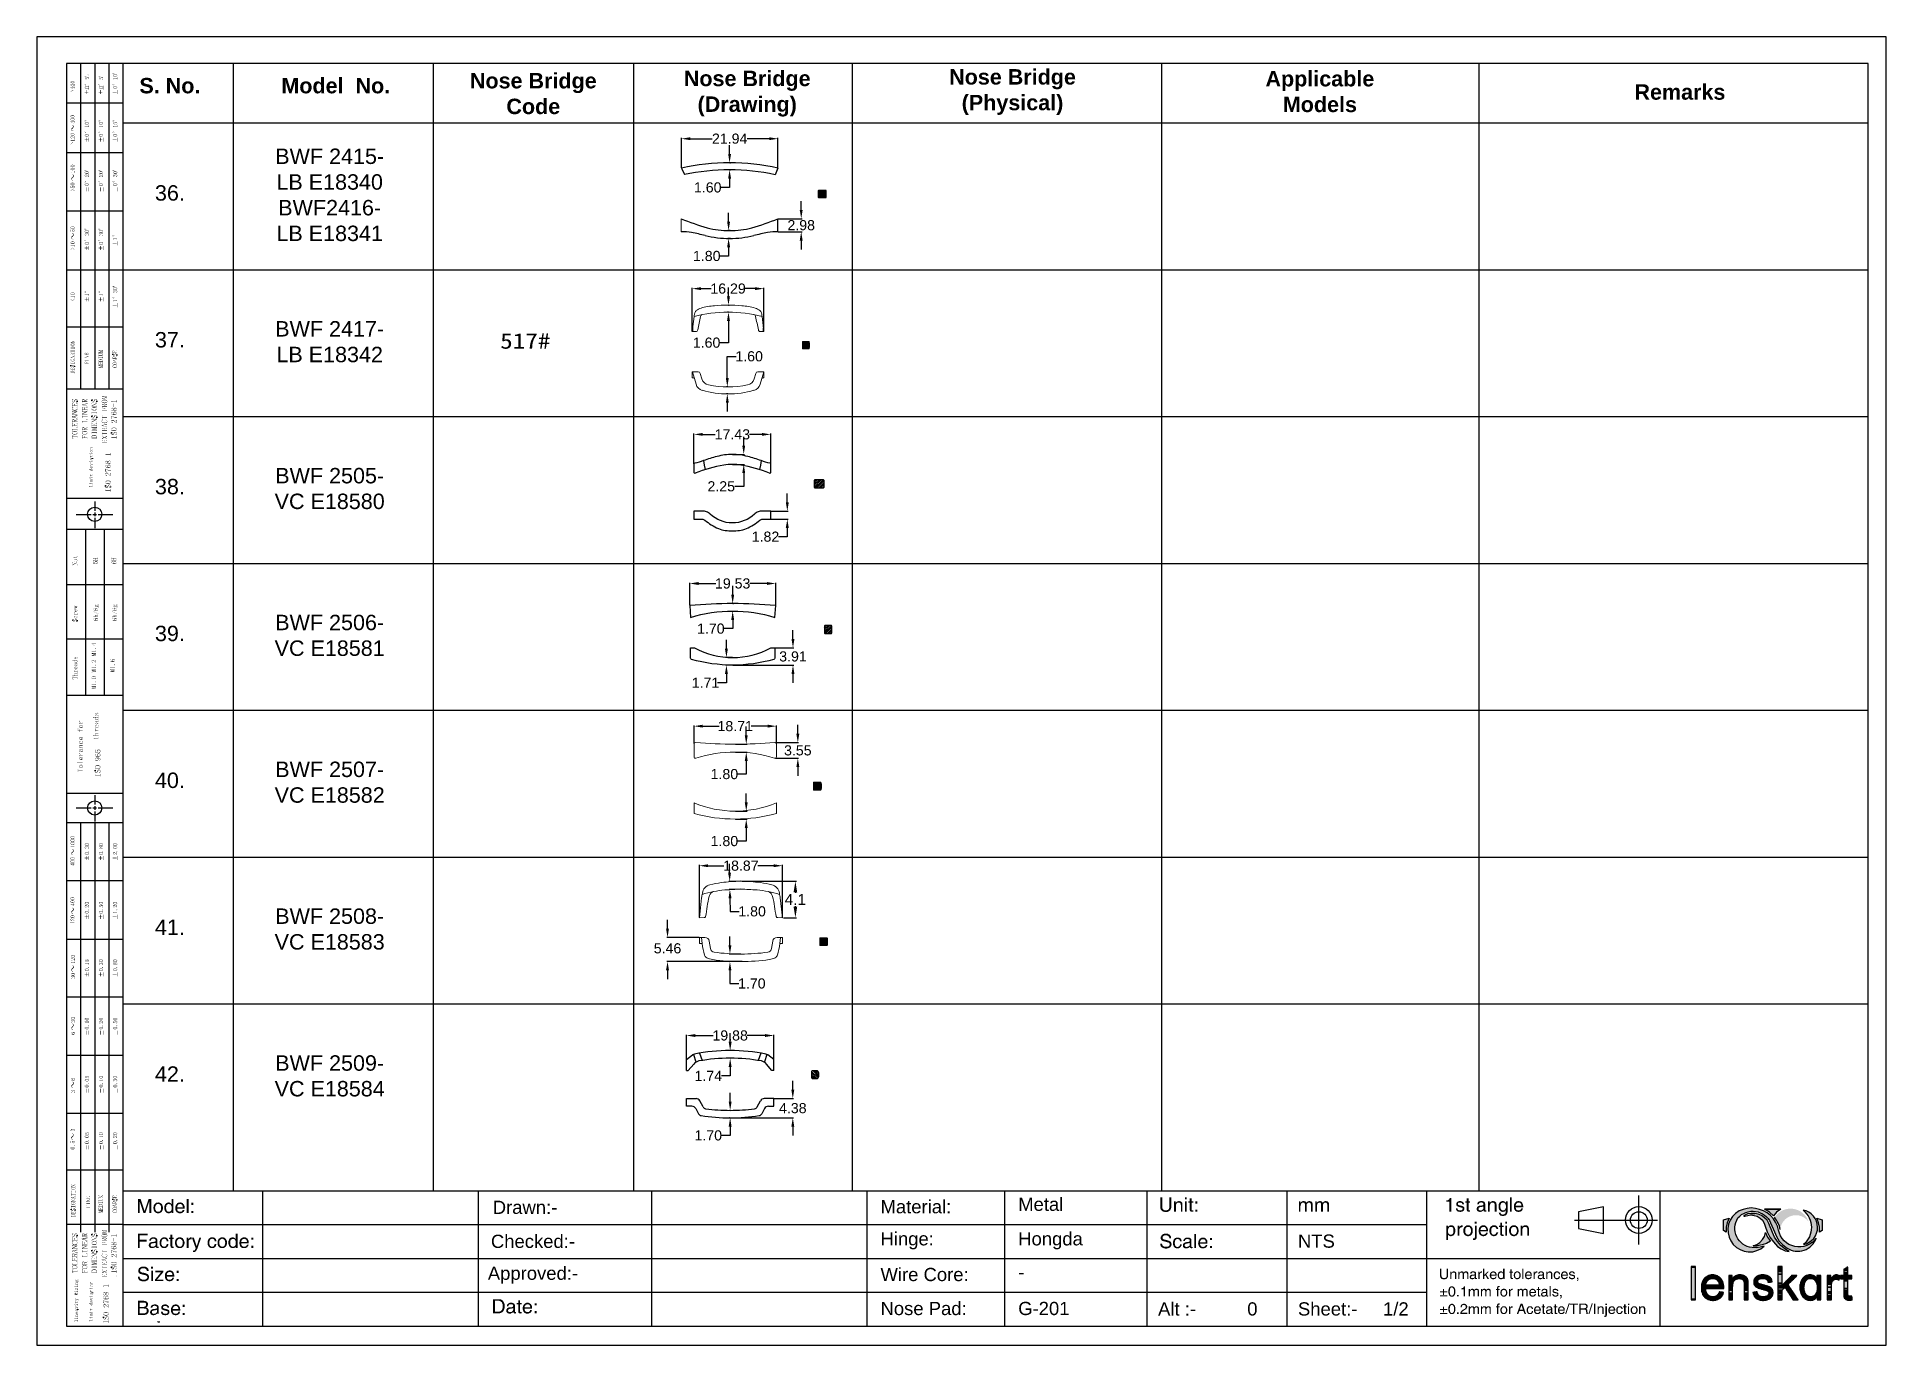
# Model space of a CAD drawing. Header units: inches. Extents: x 3613 to 8393, y -2205 to -794.
# Drawn here: x 4540.9 to 4960.9, y -1525.4 to -1228.4 of the extents above; entities that cross this region are included whole.
import ezdxf

# ---------------------------------------------------------------- set-up
doc = ezdxf.new("R2010")
doc.units = ezdxf.units.IN
doc.header["$MEASUREMENT"] = 0
doc.linetypes.add('PHANTOM2', pattern=[1.25, 0.625, -0.125, 0.125, -0.125, 0.125, -0.125])
doc.layers.add('Dimension', color=3, linetype='Continuous')
doc.layers.add('Section Line', color=6, linetype='PHANTOM2')
doc.layers.add('文字说明层', color=7, linetype='Continuous', lineweight=18)
doc.styles.get("Standard").update_dxf_attribs({"font": 'arial.ttf'})
doc.dimstyles.new('Standard$0', dxfattribs={"dimtxt": 2.3, "dimasz": 2, "dimexe": 1, "dimexo": 1, "dimgap": 1, "dimtad": 0, "dimtih": 1, "dimtoh": 1, "dimdec": 1, "dimzin": 0, "dimdsep": 46, "dimtxsty": 'Standard', "dimcen": 0, "dimclrd": 4, "dimclre": 4, "dimclrt": 4, "dimadec": 1, "dimazin": 0, "dimtfac": 1, "dimtdec": 1, "dimtofl": 0, "dimtmove": 0, "dimatfit": 0, "dimfxl": 1, "dimtolj": 1, "dimtzin": 0, "dimarcsym": 0})

msp = doc.modelspace()

# ---------------------------------------------------------------- texts
at = {"attachment_point": 5}
for s, insert, char_height, width in [('{\\fArial|b1|i0|c0|p34;S. No.}', (4571.078, -1239.422), 3.5, 34.34827), ('{\\fArial|b1|i0|c0|p34;Model  No.}', (4608.757, -1239.422), 3.5, 34.34827), ('{\\fArial|b1|i0|c0|p34;Nose Bridge Code}', (4653.62, -1241.221), 3.5, 34.34827), ('{\\fArial|b1|i0|c0|p34;Nose Bridge (Drawing)}', (4702.211, -1241.221), 3.5, 34.34827), ('{\\fArial|b1|i0|c0|p34;Nose Bridge (Physical)}', (4762.475, -1240.85), 3.5, 34.34827), ('{\\fArial|b1|i0|c0|p34;Applicable Models}', (4832.291, -1240.765), 3.5, 34.34827), ('{\\fArial|b1|i0|c0|p34;Remarks}', (4914.07, -1240.87), 3.5, 34.34827), ('BWF 2415-\\PLB E18340\\PBWF2416-\\PLB E18341', (4607.371, -1264.213), 3.5, 53.18236), ('36.', (4571.078, -1263.784), 3.5, 34.34827), ('BWF 2417-\\PLB E18342', (4607.371, -1297.555), 3.5, 53.18236), ('37.', (4571.078, -1297.126), 3.5, 34.34827), ('{\\fSimSun|b1|i0|c0|p2;\\W1.2;517\\fSimSun|b1|i0|c134|p2;#}', (4651.806, -1297.41), 3.5, 34.34827), ('BWF 2505-\\PVC E18580', (4607.371, -1330.897), 3.5, 53.18236), ('38.', (4571.078, -1330.468), 3.5, 34.34827), ('BWF 2506-\\PVC E18581', (4607.371, -1364.238), 3.5, 53.18236), ('39.', (4571.078, -1363.81), 3.5, 34.34827), ('BWF 2507-\\PVC E18582', (4607.371, -1397.58), 3.5, 53.18236), ('40.', (4571.078, -1397.152), 3.5, 34.34827), ('BWF 2508-\\PVC E18583', (4607.371, -1430.922), 3.5, 53.18236), ('41.', (4571.078, -1430.493), 3.5, 34.34827), ('BWF 2509-\\PVC E18584', (4607.371, -1464.264), 3.5, 53.18236), ('42.', (4571.078, -1463.835), 3.5, 34.34827), ('Drawn:-', (4651.747, -1494.117), 2.9997, 34.34827), ('\\pxql;Material:', (4749.667, -1493.973), 2.99966, 34.34827), ('\\pxql;Metal ', (4780.944, -1493.418), 2.99966, 34.34827), ('Checked:-', (4653.544, -1501.834), 2.9997, 34.34827), ('\\pxql;Hinge:', (4749.667, -1501.69), 2.99966, 34.34827), ('\\pxql;Hongda', (4780.944, -1501.69), 2.99966, 34.34827), ('\\pxql;NTS', (4844.484, -1501.79), 2.9997, 34.34827), ('Approved:-', (4653.544, -1509.507), 2.9997, 34.34827), ('\\pxql; Wire Core:', (4748.5, -1509.363), 2.99966, 34.34827), ('\\pxql;-', (4780.944, -1508.808), 2.9997, 34.34827), ('\\pxql;Nose Pad:', (4749.667, -1517.08), 2.99966, 34.34827), ('\\pxql;G-201', (4780.944, -1517.08), 2.99966, 34.34827), ('\\pxql;Alt :-          0', (4812.711, -1517.18), 2.99966, 34.34827), ('\\pxql;Sheet:-     1/2', (4844.484, -1517.18), 2.99966, 34.34827)]:
    msp.add_mtext(s, dxfattribs=dict(at, insert=insert, char_height=char_height, width=width))

# ---------------------------------------------------------------- blocks, each defined once
blk = doc.blocks.new('fr')
at = {"transparency": 33554559}
for points in [[(1488.16, -437.24), (1488.16, -444.82), (1489.15, -444.82), (1489.15, -437.24)], [(1498.94, -439.18), (1498.94, -439.23), (1498.72, -439.23), (1498.67, -439.27), (1498.58, -439.27), (1498.54, -439.32), (1498.45, -439.32), (1498.4, -439.36), (1498.31, -439.41), (1498.27, -439.41), (1498.22, -439.45), (1498.18, -439.45), (1498.09, -439.54), (1498.04, -439.54), (1497.95, -439.59), (1497.95, -439.63), (1497.9, -439.63), (1497.86, -439.68), (1497.86, -439.72), (1497.81, -439.72), (1497.81, -439.77), (1497.77, -439.77), (1497.77, -439.81), (1497.72, -439.86), (1497.68, -439.86), (1497.68, -439.9), (1497.63, -439.9), (1497.63, -439.95), (1497.59, -439.95), (1497.59, -439.99), (1497.54, -440.04), (1497.54, -440.08), (1497.5, -440.08), (1497.5, -439.32), (1496.69, -439.32), (1496.69, -444.82), (1497.59, -444.82), (1497.59, -441.8), (1497.63, -441.8), (1497.63, -441.26), (1497.68, -441.21), (1497.68, -441.03), (1497.72, -441.03), (1497.72, -440.85), (1497.81, -440.67), (1497.86, -440.62), (1497.86, -440.58), (1497.95, -440.49), (1497.95, -440.44), (1497.99, -440.44), (1498.04, -440.4), (1498.04, -440.35), (1498.09, -440.35), (1498.22, -440.22), (1498.27, -440.22), (1498.31, -440.17), (1498.4, -440.17), (1498.49, -440.08), (1498.58, -440.08), (1498.63, -440.04), (1498.76, -440.04), (1498.81, -439.99), (1499.35, -439.99), (1499.39, -440.04), (1499.53, -440.04), (1499.53, -440.08), (1499.62, -440.08), (1499.66, -440.13), (1499.71, -440.13), (1499.71, -440.17), (1499.8, -440.17), (1499.8, -440.22), (1499.85, -440.22), (1499.89, -440.26), (1499.89, -440.31), (1499.94, -440.31), (1499.98, -440.35), (1499.98, -440.4), (1500.07, -440.49), (1500.07, -440.53), (1500.12, -440.58), (1500.12, -440.67), (1500.21, -440.85), (1500.21, -444.82), (1501.15, -444.82), (1501.15, -440.76), (1501.11, -440.67), (1501.11, -440.49), (1501.06, -440.44), (1501.06, -440.31), (1501.02, -440.26), (1501.02, -440.17), (1500.97, -440.17), (1500.97, -440.04), (1500.93, -440.04), (1500.93, -439.99), (1500.88, -439.95), (1500.88, -439.9), (1500.84, -439.9), (1500.84, -439.86), (1500.79, -439.81), (1500.79, -439.77), (1500.75, -439.77), (1500.75, -439.72), (1500.7, -439.72), (1500.7, -439.68), (1500.66, -439.63), (1500.61, -439.63), (1500.61, -439.59), (1500.52, -439.54), (1500.48, -439.54), (1500.39, -439.45), (1500.34, -439.45), (1500.3, -439.41), (1500.25, -439.41), (1500.16, -439.36), (1500.12, -439.36), (1500.12, -439.32), (1500.03, -439.32), (1499.98, -439.27), (1499.85, -439.27), (1499.85, -439.23), (1499.57, -439.23), (1499.53, -439.18)], [(1504.04, -439.18), (1504, -439.23), (1503.77, -439.23), (1503.59, -439.32), (1503.46, -439.32), (1503.41, -439.36), (1503.37, -439.36), (1503.09, -439.5), (1503.05, -439.54), (1503, -439.54), (1502.82, -439.72), (1502.78, -439.72), (1502.78, -439.77), (1502.64, -439.9), (1502.64, -439.95), (1502.6, -439.95), (1502.6, -440.04), (1502.55, -440.04), (1502.55, -440.13), (1502.51, -440.13), (1502.51, -440.22), (1502.46, -440.22), (1502.46, -440.35), (1502.42, -440.35), (1502.42, -440.53), (1502.37, -440.53), (1502.37, -441.08), (1502.42, -441.12), (1502.42, -441.26), (1502.46, -441.26), (1502.46, -441.35), (1502.51, -441.35), (1502.51, -441.44), (1502.55, -441.44), (1502.55, -441.48), (1502.6, -441.53), (1502.6, -441.57), (1502.64, -441.57), (1502.64, -441.62), (1502.69, -441.62), (1502.69, -441.66), (1502.73, -441.66), (1502.73, -441.71), (1502.78, -441.71), (1502.78, -441.75), (1502.82, -441.75), (1502.82, -441.8), (1502.87, -441.8), (1502.87, -441.84), (1502.91, -441.84), (1502.91, -441.89), (1502.96, -441.89), (1503, -441.93), (1503.05, -441.93), (1503.05, -441.98), (1503.14, -441.98), (1503.14, -442.02), (1503.23, -442.02), (1503.32, -442.11), (1503.41, -442.11), (1503.41, -442.16), (1503.5, -442.16), (1503.55, -442.2), (1503.64, -442.2), (1503.68, -442.25), (1503.82, -442.25), (1503.86, -442.29), (1503.95, -442.29), (1504, -442.34), (1504.18, -442.34), (1504.18, -442.38), (1504.36, -442.38), (1504.36, -442.43), (1504.45, -442.43), (1504.54, -442.48), (1504.63, -442.48), (1504.67, -442.52), (1504.76, -442.52), (1504.85, -442.57), (1504.95, -442.57), (1505.04, -442.61), (1505.26, -442.66), (1505.31, -442.7), (1505.4, -442.7), (1505.4, -442.75), (1505.49, -442.75), (1505.53, -442.79), (1505.58, -442.79), (1505.58, -442.84), (1505.62, -442.84), (1505.71, -442.93), (1505.71, -442.97), (1505.76, -443.02), (1505.76, -443.06), (1505.8, -443.06), (1505.8, -443.29), (1505.85, -443.29), (1505.8, -443.33), (1505.8, -443.51), (1505.76, -443.51), (1505.76, -443.6), (1505.71, -443.65), (1505.71, -443.69), (1505.67, -443.69), (1505.67, -443.78), (1505.62, -443.78), (1505.58, -443.83), (1505.58, -443.87), (1505.53, -443.87), (1505.53, -443.92), (1505.49, -443.92), (1505.44, -443.96), (1505.4, -443.96), (1505.35, -444.01), (1505.31, -444.01), (1505.31, -444.05), (1505.22, -444.05), (1505.17, -444.1), (1504.99, -444.1), (1504.95, -444.15), (1504.13, -444.15), (1504.09, -444.1), (1503.95, -444.1), (1503.95, -444.05), (1503.82, -444.05), (1503.82, -444.01), (1503.77, -444.01), (1503.73, -443.96), (1503.68, -443.96), (1503.64, -443.92), (1503.59, -443.92), (1503.59, -443.87), (1503.55, -443.87), (1503.5, -443.83), (1503.5, -443.78), (1503.46, -443.78), (1503.46, -443.74), (1503.41, -443.74), (1503.41, -443.69), (1503.37, -443.69), (1503.37, -443.65), (1503.32, -443.6), (1503.32, -443.56), (1503.28, -443.51), (1503.28, -443.42), (1503.23, -443.42), (1503.23, -443.33), (1503.19, -443.33), (1503.19, -443.2), (1503.14, -443.15), (1503.14, -443.02), (1502.96, -443.02), (1502.91, -443.06), (1502.73, -443.06), (1502.69, -443.11), (1502.46, -443.11), (1502.37, -443.15), (1502.19, -443.15), (1502.19, -443.2), (1502.24, -443.2), (1502.24, -443.38), (1502.28, -443.38), (1502.28, -443.51), (1502.33, -443.56), (1502.33, -443.65), (1502.37, -443.69), (1502.37, -443.78), (1502.42, -443.78), (1502.42, -443.87), (1502.46, -443.87), (1502.46, -443.92), (1502.51, -443.96), (1502.51, -444.05), (1502.55, -444.05), (1502.55, -444.1), (1502.6, -444.1), (1502.6, -444.15), (1502.64, -444.15), (1502.64, -444.24), (1502.69, -444.24), (1502.78, -444.33), (1502.78, -444.37), (1502.82, -444.37), (1502.87, -444.42), (1502.87, -444.46), (1502.91, -444.46), (1502.91, -444.51), (1502.96, -444.51), (1503, -444.55), (1503.05, -444.55), (1503.09, -444.6), (1503.19, -444.64), (1503.23, -444.69), (1503.28, -444.69), (1503.41, -444.73), (1503.46, -444.78), (1504, -444.91), (1504.22, -444.91), (1504.4, -444.96), (1504.63, -444.96), (1504.81, -444.91), (1505.04, -444.91), (1505.4, -444.82), (1505.44, -444.82), (1505.58, -444.78), (1505.62, -444.73), (1505.76, -444.69), (1505.8, -444.69), (1505.89, -444.64), (1505.94, -444.6), (1506.03, -444.55), (1506.07, -444.51), (1506.12, -444.51), (1506.12, -444.46), (1506.16, -444.46), (1506.21, -444.42), (1506.21, -444.37), (1506.25, -444.37), (1506.39, -444.24), (1506.39, -444.19), (1506.43, -444.19), (1506.43, -444.15), (1506.48, -444.15), (1506.48, -444.1), (1506.52, -444.1), (1506.52, -444.01), (1506.57, -444.01), (1506.57, -443.96), (1506.62, -443.92), (1506.62, -443.87), (1506.66, -443.87), (1506.66, -443.74), (1506.71, -443.74), (1506.71, -443.6), (1506.75, -443.6), (1506.75, -443.33), (1506.8, -443.29), (1506.8, -443.06), (1506.75, -443.06), (1506.75, -442.79), (1506.71, -442.79), (1506.71, -442.66), (1506.66, -442.61), (1506.66, -442.57), (1506.62, -442.52), (1506.62, -442.48), (1506.57, -442.43), (1506.57, -442.38), (1506.52, -442.38), (1506.52, -442.34), (1506.48, -442.34), (1506.48, -442.25), (1506.43, -442.25), (1506.39, -442.2), (1506.34, -442.2), (1506.34, -442.16), (1506.3, -442.16), (1506.3, -442.11), (1506.25, -442.11), (1506.21, -442.02), (1506.12, -442.02), (1506.12, -441.98), (1506.07, -441.98), (1506.03, -441.93), (1505.98, -441.93), (1505.94, -441.89), (1505.89, -441.89), (1505.85, -441.84), (1505.76, -441.84), (1505.71, -441.8), (1505.62, -441.8), (1505.58, -441.75), (1505.49, -441.75), (1505.44, -441.71), (1505.31, -441.71), (1505.31, -441.66), (1505.17, -441.66), (1505.13, -441.62), (1504.99, -441.62), (1504.95, -441.57), (1504.85, -441.57), (1504.85, -441.53), (1504.72, -441.53), (1504.67, -441.48), (1504.49, -441.48), (1504.49, -441.44), (1504.36, -441.44), (1504.31, -441.39), (1504.22, -441.39), (1504.22, -441.35), (1504.04, -441.35), (1504.04, -441.3), (1503.86, -441.3), (1503.77, -441.26), (1503.73, -441.26), (1503.73, -441.21), (1503.64, -441.21), (1503.55, -441.12), (1503.5, -441.12), (1503.46, -441.08), (1503.46, -441.03), (1503.41, -441.03), (1503.37, -440.94), (1503.32, -440.9), (1503.32, -440.81), (1503.28, -440.81), (1503.28, -440.49), (1503.32, -440.44), (1503.32, -440.4), (1503.37, -440.35), (1503.37, -440.31), (1503.41, -440.31), (1503.46, -440.26), (1503.46, -440.22), (1503.5, -440.22), (1503.59, -440.13), (1503.64, -440.13), (1503.64, -440.08), (1503.73, -440.08), (1503.73, -440.04), (1503.86, -440.04), (1503.91, -439.99), (1504.13, -439.99), (1504.18, -439.95), (1504.72, -439.95), (1504.76, -439.99), (1504.95, -439.99), (1504.99, -440.04), (1505.08, -440.04), (1505.08, -440.08), (1505.17, -440.08), (1505.17, -440.13), (1505.22, -440.13), (1505.26, -440.17), (1505.31, -440.17), (1505.31, -440.22), (1505.35, -440.22), (1505.44, -440.31), (1505.44, -440.35), (1505.49, -440.35), (1505.49, -440.4), (1505.53, -440.44), (1505.53, -440.49), (1505.58, -440.53), (1505.58, -440.58), (1505.62, -440.62), (1505.62, -440.81), (1505.67, -440.81), (1505.67, -440.85), (1505.85, -440.85), (1505.85, -440.81), (1506.16, -440.81), (1506.21, -440.76), (1506.52, -440.76), (1506.52, -440.72), (1506.57, -440.72), (1506.57, -440.62), (1506.52, -440.62), (1506.52, -440.44), (1506.48, -440.4), (1506.48, -440.26), (1506.43, -440.26), (1506.43, -440.17), (1506.39, -440.13), (1506.39, -440.04), (1506.34, -440.04), (1506.34, -439.99), (1506.3, -439.99), (1506.3, -439.9), (1506.25, -439.9), (1506.25, -439.86), (1506.07, -439.68), (1505.98, -439.63), (1505.89, -439.54), (1505.8, -439.5), (1505.76, -439.45), (1505.71, -439.45), (1505.53, -439.36), (1505.44, -439.36), (1505.4, -439.32), (1505.31, -439.32), (1505.17, -439.27), (1505.08, -439.23), (1504.81, -439.23), (1504.76, -439.18)], [(1520.97, -439.18), (1520.92, -439.23), (1520.79, -439.23), (1520.74, -439.27), (1520.65, -439.27), (1520.65, -439.32), (1520.61, -439.32), (1520.56, -439.36), (1520.52, -439.36), (1520.52, -439.41), (1520.47, -439.41), (1520.24, -439.63), (1520.24, -439.68), (1520.2, -439.68), (1520.2, -439.72), (1520.11, -439.81), (1520.11, -439.86), (1520.06, -439.86), (1520.06, -439.9), (1520.02, -439.95), (1520.02, -439.99), (1519.97, -440.04), (1519.97, -440.08), (1519.93, -440.13), (1519.93, -439.32), (1519.07, -439.32), (1519.07, -444.82), (1520.02, -444.82), (1520.02, -441.57), (1520.06, -441.48), (1520.06, -441.17), (1520.2, -440.76), (1520.29, -440.62), (1520.34, -440.53), (1520.34, -440.49), (1520.43, -440.44), (1520.47, -440.4), (1520.52, -440.35), (1520.52, -440.31), (1520.56, -440.31), (1520.61, -440.26), (1520.65, -440.26), (1520.65, -440.22), (1520.74, -440.22), (1520.79, -440.17), (1521.01, -440.17), (1521.06, -440.13), (1521.19, -440.13), (1521.19, -440.17), (1521.42, -440.17), (1521.46, -440.22), (1521.51, -440.22), (1521.51, -440.26), (1521.6, -440.26), (1521.64, -440.31), (1521.69, -440.31), (1521.73, -440.35), (1521.78, -440.31), (1521.78, -440.22), (1521.82, -440.22), (1521.82, -440.13), (1521.87, -440.08), (1521.87, -439.99), (1521.91, -439.95), (1521.91, -439.86), (1521.96, -439.86), (1521.96, -439.77), (1522.01, -439.72), (1522.01, -439.63), (1522.05, -439.59), (1522.05, -439.45), (1521.96, -439.45), (1521.96, -439.41), (1521.91, -439.41), (1521.87, -439.36), (1521.82, -439.36), (1521.78, -439.32), (1521.69, -439.32), (1521.69, -439.27), (1521.6, -439.27), (1521.51, -439.23), (1521.33, -439.23), (1521.33, -439.18)], [(1523.72, -437.38), (1523.68, -437.42), (1523.63, -437.42), (1523.63, -437.47), (1523.58, -437.47), (1523.49, -437.51), (1523.45, -437.56), (1523.36, -437.6), (1523.31, -437.6), (1523.22, -437.69), (1523.18, -437.69), (1523.04, -437.83), (1522.95, -437.83), (1522.91, -437.87), (1522.86, -437.87), (1522.86, -437.92), (1522.82, -437.92), (1522.82, -439.32), (1522.1, -439.32), (1522.1, -440.04), (1522.82, -440.04), (1522.82, -444.01), (1522.86, -444.01), (1522.86, -444.19), (1522.91, -444.24), (1522.91, -444.33), (1522.95, -444.37), (1522.95, -444.42), (1523.04, -444.51), (1523.04, -444.55), (1523.09, -444.55), (1523.22, -444.69), (1523.4, -444.78), (1523.49, -444.78), (1523.54, -444.82), (1523.63, -444.82), (1523.68, -444.87), (1524.53, -444.87), (1524.58, -444.82), (1524.71, -444.82), (1524.76, -444.78), (1524.8, -444.78), (1524.76, -444.73), (1524.76, -444.51), (1524.71, -444.46), (1524.71, -444.24), (1524.67, -444.19), (1524.67, -443.96), (1524.58, -443.96), (1524.53, -444.01), (1524.08, -444.01), (1524.08, -443.96), (1523.95, -443.96), (1523.9, -443.92), (1523.9, -443.87), (1523.86, -443.87), (1523.86, -443.83), (1523.81, -443.83), (1523.81, -443.78), (1523.77, -443.78), (1523.77, -443.69), (1523.72, -443.69), (1523.72, -440.04), (1524.67, -440.04), (1524.67, -439.32), (1523.72, -439.32)]]:
    blk.add_hatch(color=256, dxfattribs=at).paths.add_polyline_path(points)
h = blk.add_hatch(color=256, dxfattribs=at)
h.paths.add_polyline_path([(1495.51, -441.57), (1495.51, -441.26), (1495.47, -441.26), (1495.47, -441.12), (1495.42, -441.03), (1495.42, -440.94), (1495.38, -440.9), (1495.38, -440.81), (1495.33, -440.76), (1495.33, -440.67), (1495.29, -440.62), (1495.24, -440.53), (1495.24, -440.44), (1495.2, -440.4), (1495.2, -440.35), (1495.15, -440.35), (1495.11, -440.26), (1495.11, -440.22), (1495.02, -440.13), (1495.02, -440.08), (1494.97, -440.08), (1494.97, -440.04), (1494.93, -440.04), (1494.93, -439.99), (1494.88, -439.99), (1494.88, -439.95), (1494.61, -439.68), (1494.56, -439.68), (1494.47, -439.59), (1494.43, -439.59), (1494.34, -439.5), (1494.29, -439.5), (1494.2, -439.45), (1494.16, -439.41), (1494.07, -439.36), (1493.98, -439.36), (1493.93, -439.32), (1493.84, -439.27), (1493.8, -439.27), (1493.66, -439.23), (1493.44, -439.23), (1493.3, -439.18), (1492.71, -439.18), (1492.62, -439.23), (1492.44, -439.23), (1492.31, -439.27), (1492.26, -439.27), (1492.13, -439.32), (1492.13, -439.36), (1491.99, -439.36), (1491.95, -439.41), (1491.86, -439.45), (1491.81, -439.5), (1491.72, -439.5), (1491.63, -439.59), (1491.5, -439.68), (1491.41, -439.77), (1491.36, -439.77), (1491.36, -439.81), (1491.32, -439.81), (1491.32, -439.86), (1491.27, -439.86), (1491.23, -439.9), (1491.23, -439.95), (1491.18, -439.95), (1491.18, -439.99), (1491.13, -439.99), (1491.13, -440.04), (1491.09, -440.04), (1491.09, -440.08), (1491.04, -440.13), (1491.04, -440.17), (1491, -440.17), (1491, -440.26), (1490.95, -440.26), (1490.91, -440.35), (1490.91, -440.4), (1490.86, -440.4), (1490.86, -440.44), (1490.82, -440.49), (1490.82, -440.53), (1490.77, -440.62), (1490.73, -440.67), (1490.73, -440.76), (1490.68, -440.76), (1490.68, -440.85), (1490.64, -440.9), (1490.64, -441.03), (1490.59, -441.03), (1490.59, -441.21), (1490.55, -441.26), (1490.55, -441.53), (1490.5, -441.57), (1490.5, -442.66), (1490.55, -442.79), (1490.55, -442.88), (1490.59, -442.97), (1490.59, -443.11), (1490.64, -443.15), (1490.64, -443.29), (1490.68, -443.29), (1490.68, -443.38), (1490.73, -443.42), (1490.77, -443.51), (1490.77, -443.6), (1490.82, -443.6), (1490.82, -443.69), (1490.86, -443.69), (1490.86, -443.78), (1490.91, -443.78), (1490.91, -443.83), (1491, -443.92), (1491, -443.96), (1491.04, -443.96), (1491.04, -444.01), (1491.09, -444.05), (1491.13, -444.05), (1491.13, -444.15), (1491.18, -444.15), (1491.18, -444.19), (1491.23, -444.19), (1491.23, -444.24), (1491.27, -444.24), (1491.32, -444.33), (1491.36, -444.37), (1491.45, -444.42), (1491.5, -444.46), (1491.59, -444.51), (1491.63, -444.55), (1491.72, -444.6), (1491.77, -444.6), (1491.86, -444.64), (1491.9, -444.69), (1491.99, -444.73), (1492.04, -444.73), (1492.31, -444.82), (1492.35, -444.82), (1492.62, -444.91), (1492.94, -444.91), (1492.99, -444.96), (1493.26, -444.96), (1493.3, -444.91), (1493.62, -444.91), (1493.71, -444.87), (1493.75, -444.87), (1494.02, -444.78), (1494.07, -444.78), (1494.16, -444.73), (1494.2, -444.73), (1494.29, -444.69), (1494.34, -444.64), (1494.43, -444.6), (1494.47, -444.6), (1494.56, -444.55), (1494.61, -444.51), (1494.7, -444.46), (1494.75, -444.42), (1494.84, -444.37), (1494.88, -444.33), (1494.93, -444.24), (1494.97, -444.24), (1494.97, -444.19), (1495.02, -444.19), (1495.02, -444.15), (1495.06, -444.15), (1495.06, -444.1), (1495.15, -444.01), (1495.15, -443.96), (1495.2, -443.96), (1495.2, -443.92), (1495.24, -443.87), (1495.24, -443.83), (1495.29, -443.83), (1495.29, -443.74), (1495.33, -443.69), (1495.42, -443.51), (1495.42, -443.42), (1495.47, -443.42), (1495.47, -443.29), (1495.51, -443.29), (1495.51, -443.15), (1495.38, -443.15), (1495.29, -443.11), (1495.06, -443.11), (1494.97, -443.06), (1494.66, -443.06), (1494.61, -443.02), (1494.56, -443.02), (1494.56, -443.11), (1494.52, -443.11), (1494.52, -443.2), (1494.47, -443.2), (1494.47, -443.29), (1494.43, -443.33), (1494.43, -443.38), (1494.38, -443.42), (1494.29, -443.6), (1494.25, -443.6), (1494.2, -443.69), (1494.16, -443.74), (1494.16, -443.78), (1494.11, -443.78), (1494.11, -443.83), (1494.07, -443.83), (1493.98, -443.92), (1493.93, -443.92), (1493.89, -443.96), (1493.84, -443.96), (1493.84, -444.01), (1493.8, -444.01), (1493.75, -444.05), (1493.66, -444.05), (1493.62, -444.1), (1493.53, -444.1), (1493.48, -444.15), (1492.71, -444.15), (1492.71, -444.1), (1492.58, -444.1), (1492.58, -444.05), (1492.44, -444.05), (1492.44, -444.01), (1492.35, -444.01), (1492.35, -443.96), (1492.31, -443.96), (1492.26, -443.92), (1492.22, -443.92), (1492.13, -443.83), (1492.08, -443.83), (1492.08, -443.78), (1492.04, -443.78), (1492.04, -443.74), (1491.99, -443.69), (1491.95, -443.69), (1491.86, -443.51), (1491.81, -443.51), (1491.77, -443.42), (1491.72, -443.38), (1491.72, -443.29), (1491.68, -443.29), (1491.68, -443.2), (1491.63, -443.2), (1491.63, -443.11), (1491.59, -443.11), (1491.59, -442.97), (1491.54, -442.88), (1491.54, -442.84), (1491.5, -442.79), (1491.5, -442.48), (1491.45, -442.48), (1491.45, -442.29), (1495.56, -442.29), (1495.56, -441.57)])
h.paths.add_polyline_path([(1494.56, -441.26), (1494.56, -441.53), (1491.5, -441.53), (1491.5, -441.35), (1491.54, -441.35), (1491.54, -441.12), (1491.59, -441.12), (1491.59, -441.03), (1491.63, -440.99), (1491.63, -440.9), (1491.68, -440.85), (1491.68, -440.81), (1491.72, -440.76), (1491.72, -440.72), (1491.77, -440.67), (1491.77, -440.62), (1491.81, -440.62), (1491.86, -440.53), (1491.9, -440.49), (1491.9, -440.44), (1491.99, -440.4), (1491.99, -440.35), (1492.04, -440.35), (1492.08, -440.26), (1492.13, -440.26), (1492.22, -440.17), (1492.26, -440.17), (1492.31, -440.13), (1492.35, -440.13), (1492.35, -440.08), (1492.44, -440.08), (1492.44, -440.04), (1492.53, -440.04), (1492.58, -439.99), (1492.71, -439.99), (1492.8, -439.95), (1493.35, -439.95), (1493.39, -439.99), (1493.53, -439.99), (1493.57, -440.04), (1493.66, -440.04), (1493.71, -440.08), (1493.75, -440.08), (1493.8, -440.13), (1493.84, -440.13), (1493.89, -440.17), (1493.98, -440.22), (1493.98, -440.26), (1494.02, -440.26), (1494.07, -440.35), (1494.11, -440.35), (1494.11, -440.4), (1494.16, -440.4), (1494.2, -440.44), (1494.2, -440.49), (1494.25, -440.53), (1494.29, -440.62), (1494.34, -440.62), (1494.34, -440.67), (1494.38, -440.72), (1494.38, -440.76), (1494.43, -440.81), (1494.43, -440.9), (1494.47, -440.94), (1494.47, -441.03), (1494.52, -441.12), (1494.52, -441.26)], flags=0)
h = blk.add_hatch(color=256, dxfattribs=at)
h.paths.add_polyline_path([(1510.54, -441.98), (1510.54, -441.93), (1510.5, -441.93), (1510.5, -441.84), (1510.45, -441.84), (1510.41, -441.75), (1510.36, -441.71), (1510.36, -441.66), (1510.32, -441.66), (1510.32, -441.57), (1510.27, -441.57), (1510.27, -441.53), (1510.23, -441.48), (1510.23, -441.44), (1510.18, -441.44), (1510.18, -441.39), (1510.14, -441.35), (1510.14, -441.3), (1510.18, -441.3), (1510.63, -440.85), (1510.68, -440.85), (1510.68, -440.81), (1510.72, -440.81), (1510.72, -440.76), (1510.77, -440.76), (1510.81, -440.72), (1510.86, -440.62), (1510.9, -440.58), (1510.99, -440.53), (1510.99, -440.49), (1511.08, -440.44), (1511.08, -440.4), (1511.13, -440.35), (1511.17, -440.35), (1511.17, -440.31), (1511.22, -440.26), (1511.26, -440.26), (1511.26, -440.22), (1511.31, -440.22), (1511.35, -440.17), (1511.35, -440.13), (1511.4, -440.13), (1511.4, -440.08), (1511.44, -440.08), (1511.49, -440.04), (1511.49, -439.99), (1511.53, -439.99), (1511.53, -439.95), (1511.58, -439.95), (1511.58, -439.9), (1511.62, -439.9), (1511.94, -439.59), (1511.99, -439.54), (1512.03, -439.54), (1512.03, -439.5), (1512.08, -439.5), (1512.08, -439.45), (1512.12, -439.41), (1512.17, -439.41), (1512.17, -439.36), (1512.21, -439.36), (1512.21, -439.32), (1510.99, -439.32), (1510.99, -439.36), (1510.95, -439.41), (1510.9, -439.41), (1510.9, -439.45), (1510.86, -439.45), (1510.86, -439.5), (1510.81, -439.5), (1510.81, -439.54), (1510.72, -439.63), (1510.68, -439.63), (1510.68, -439.68), (1510.63, -439.68), (1510.63, -439.72), (1510.45, -439.9), (1510.41, -439.9), (1510.41, -439.95), (1510.36, -439.95), (1510.36, -439.99), (1510.14, -440.22), (1510.14, -440.26), (1510.09, -440.26), (1509.95, -440.4), (1509.95, -440.44), (1509.86, -440.49), (1509.86, -440.53), (1509.82, -440.53), (1509.73, -440.62), (1509.68, -440.72), (1509.59, -440.76), (1509.59, -440.81), (1509.55, -440.81), (1509.55, -440.85), (1509.5, -440.85), (1509.28, -441.08), (1509.28, -441.12), (1509.23, -441.12), (1509.23, -441.17), (1509.19, -441.17), (1509.19, -441.21), (1509.14, -441.21), (1509.1, -441.26), (1509.1, -441.3), (1509.05, -441.3), (1509.05, -441.35), (1509.01, -441.35), (1509.01, -441.39), (1508.96, -441.39), (1508.96, -441.44), (1508.92, -441.44), (1508.92, -441.48), (1508.87, -441.48), (1508.87, -441.53), (1508.83, -441.53), (1508.83, -437.24), (1507.88, -437.24), (1507.88, -444.82), (1508.83, -444.82), (1508.83, -442.61), (1508.87, -442.61), (1508.87, -442.57), (1508.96, -442.48), (1509.05, -442.43), (1509.05, -442.38), (1509.14, -442.29), (1509.28, -442.2), (1509.46, -442.02), (1509.5, -442.02), (1509.55, -442.07), (1509.55, -442.11), (1509.59, -442.16), (1509.59, -442.2), (1509.64, -442.2), (1509.64, -442.25), (1509.68, -442.29), (1509.68, -442.34), (1509.73, -442.34), (1509.73, -442.38), (1509.77, -442.43), (1509.82, -442.52), (1509.82, -442.57), (1509.86, -442.57), (1509.86, -442.61), (1509.91, -442.66), (1509.91, -442.7), (1510, -442.79), (1510.05, -442.88), (1510.09, -442.93), (1510.09, -442.97), (1510.18, -443.06), (1510.18, -443.11), (1510.27, -443.2), (1510.27, -443.24), (1510.32, -443.29), (1510.36, -443.33), (1510.36, -443.38), (1510.41, -443.38), (1510.41, -443.42), (1510.45, -443.51), (1510.5, -443.51), (1510.5, -443.56), (1510.54, -443.6), (1510.54, -443.65), (1510.59, -443.69), (1510.59, -443.74), (1510.63, -443.74), (1510.63, -443.78), (1510.68, -443.83), (1510.68, -443.87), (1510.72, -443.87), (1510.72, -443.92), (1510.77, -443.96), (1510.77, -444.01), (1510.81, -444.01), (1510.81, -444.1), (1510.86, -444.1), (1510.86, -444.15), (1510.9, -444.15), (1510.9, -444.24), (1510.95, -444.24), (1510.95, -444.28), (1510.99, -444.33), (1510.99, -444.37), (1511.04, -444.37), (1511.04, -444.42), (1511.08, -444.46), (1511.08, -444.51), (1511.13, -444.51), (1511.13, -444.6), (1511.17, -444.6), (1511.17, -444.64), (1511.22, -444.64), (1511.22, -444.73), (1511.26, -444.73), (1511.26, -444.78), (1511.31, -444.78), (1511.31, -444.82), (1512.44, -444.82), (1512.44, -444.78), (1512.39, -444.73), (1512.39, -444.69), (1512.35, -444.69), (1512.35, -444.64), (1512.3, -444.64), (1512.3, -444.6), (1512.26, -444.55), (1512.26, -444.51), (1512.21, -444.46), (1512.21, -444.42), (1512.17, -444.37), (1512.12, -444.37), (1512.12, -444.28), (1512.08, -444.28), (1512.08, -444.24), (1512.03, -444.19), (1512.03, -444.15), (1511.99, -444.15), (1511.99, -444.1), (1511.94, -444.05), (1511.94, -444.01), (1511.9, -444.01), (1511.9, -443.96), (1511.85, -443.92), (1511.85, -443.87), (1511.81, -443.87), (1511.81, -443.83), (1511.76, -443.78), (1511.76, -443.74), (1511.71, -443.74), (1511.71, -443.69), (1511.67, -443.65), (1511.67, -443.6), (1511.58, -443.51), (1511.53, -443.42), (1511.49, -443.42), (1511.49, -443.33), (1511.4, -443.24), (1511.4, -443.2), (1511.35, -443.15), (1511.31, -443.15), (1511.31, -443.06), (1511.17, -442.93), (1511.17, -442.88), (1511.13, -442.79), (1511.08, -442.79), (1511.08, -442.75), (1510.95, -442.61), (1510.95, -442.52), (1510.9, -442.52), (1510.86, -442.43), (1510.81, -442.38), (1510.81, -442.34), (1510.77, -442.34), (1510.77, -442.25), (1510.72, -442.2), (1510.68, -442.2), (1510.68, -442.11), (1510.59, -442.02), (1510.59, -441.98)])
h.paths.add_polyline_path([(1509.05, -441.71), (1508.96, -441.66), (1509.01, -441.66)], flags=0)
h.paths.add_polyline_path([(1509.41, -441.98), (1509.37, -441.93), (1509.41, -441.93)], flags=0)
h = blk.add_hatch(color=256, dxfattribs=at)
h.paths.add_polyline_path([(1513.25, -443.65), (1513.25, -443.74), (1513.29, -443.74), (1513.29, -443.83), (1513.34, -443.83), (1513.34, -443.87), (1513.38, -443.92), (1513.38, -443.96), (1513.48, -444.05), (1513.48, -444.1), (1513.52, -444.1), (1513.52, -444.15), (1513.57, -444.15), (1513.57, -444.19), (1513.61, -444.19), (1513.61, -444.24), (1513.66, -444.24), (1513.66, -444.28), (1513.7, -444.28), (1513.7, -444.33), (1513.75, -444.37), (1513.79, -444.37), (1513.93, -444.51), (1513.97, -444.51), (1514.06, -444.6), (1514.11, -444.6), (1514.11, -444.64), (1514.2, -444.64), (1514.29, -444.73), (1514.38, -444.73), (1514.38, -444.78), (1514.51, -444.78), (1514.51, -444.82), (1514.6, -444.82), (1514.65, -444.87), (1514.78, -444.87), (1514.87, -444.91), (1515.19, -444.91), (1515.24, -444.96), (1515.33, -444.91), (1515.6, -444.91), (1515.69, -444.87), (1515.82, -444.87), (1515.87, -444.82), (1515.96, -444.82), (1515.96, -444.78), (1516.05, -444.78), (1516.09, -444.73), (1516.14, -444.73), (1516.18, -444.69), (1516.23, -444.69), (1516.23, -444.64), (1516.32, -444.64), (1516.32, -444.6), (1516.36, -444.6), (1516.41, -444.55), (1516.41, -444.51), (1516.45, -444.51), (1516.63, -444.33), (1516.63, -444.28), (1516.68, -444.28), (1516.68, -444.24), (1516.72, -444.24), (1516.72, -444.15), (1516.77, -444.15), (1516.77, -444.82), (1517.63, -444.82), (1517.63, -439.32), (1516.72, -439.32), (1516.72, -439.9), (1516.68, -439.9), (1516.68, -439.86), (1516.63, -439.86), (1516.63, -439.81), (1516.59, -439.81), (1516.59, -439.77), (1516.54, -439.72), (1516.5, -439.72), (1516.5, -439.68), (1516.45, -439.68), (1516.45, -439.63), (1516.41, -439.63), (1516.41, -439.59), (1516.36, -439.59), (1516.32, -439.54), (1516.27, -439.54), (1516.27, -439.5), (1516.23, -439.5), (1516.23, -439.45), (1516.18, -439.45), (1516.14, -439.41), (1516.09, -439.41), (1516.05, -439.36), (1515.96, -439.36), (1515.96, -439.32), (1515.87, -439.32), (1515.87, -439.27), (1515.73, -439.27), (1515.64, -439.23), (1515.51, -439.23), (1515.46, -439.18), (1514.87, -439.18), (1514.83, -439.23), (1514.69, -439.23), (1514.6, -439.27), (1514.47, -439.27), (1514.47, -439.32), (1514.33, -439.32), (1514.33, -439.36), (1514.29, -439.36), (1514.24, -439.41), (1514.15, -439.41), (1514.15, -439.45), (1514.06, -439.45), (1514.06, -439.5), (1514.02, -439.5), (1513.97, -439.54), (1513.93, -439.54), (1513.93, -439.59), (1513.88, -439.59), (1513.79, -439.68), (1513.75, -439.68), (1513.75, -439.72), (1513.7, -439.72), (1513.7, -439.77), (1513.57, -439.9), (1513.52, -439.9), (1513.52, -439.95), (1513.43, -440.04), (1513.43, -440.08), (1513.38, -440.13), (1513.38, -440.17), (1513.25, -440.31), (1513.25, -440.35), (1513.2, -440.4), (1513.2, -440.49), (1513.16, -440.49), (1513.16, -440.58), (1513.11, -440.62), (1513.11, -440.72), (1513.07, -440.76), (1513.07, -440.85), (1513.02, -440.85), (1513.02, -440.94), (1512.98, -440.99), (1512.98, -441.17), (1512.93, -441.21), (1512.93, -441.44), (1512.89, -441.44), (1512.89, -442.61), (1512.93, -442.66), (1512.93, -442.79), (1512.98, -442.88), (1512.98, -443.02), (1513.02, -443.06), (1513.02, -443.15), (1513.07, -443.2), (1513.07, -443.29), (1513.11, -443.33), (1513.11, -443.42), (1513.16, -443.51), (1513.2, -443.56), (1513.2, -443.65)])
h.paths.add_polyline_path([(1514.33, -443.74), (1514.33, -443.69), (1514.29, -443.65), (1514.29, -443.6), (1514.2, -443.51), (1514.15, -443.42), (1514.11, -443.38), (1514.11, -443.33), (1514.06, -443.29), (1514.06, -443.2), (1513.97, -443.11), (1513.97, -443.02), (1513.93, -442.97), (1513.93, -442.79), (1513.88, -442.79), (1513.88, -442.66), (1513.84, -442.61), (1513.84, -442.2), (1513.79, -442.16), (1513.79, -441.89), (1513.84, -441.89), (1513.84, -441.48), (1513.88, -441.44), (1513.88, -441.26), (1513.93, -441.21), (1513.93, -441.08), (1513.97, -441.03), (1513.97, -440.99), (1514.02, -440.94), (1514.02, -440.85), (1514.06, -440.85), (1514.06, -440.76), (1514.11, -440.76), (1514.11, -440.72), (1514.15, -440.62), (1514.15, -440.58), (1514.2, -440.53), (1514.24, -440.53), (1514.24, -440.49), (1514.29, -440.44), (1514.29, -440.4), (1514.33, -440.35), (1514.38, -440.35), (1514.38, -440.31), (1514.42, -440.26), (1514.47, -440.26), (1514.47, -440.22), (1514.51, -440.22), (1514.65, -440.08), (1514.69, -440.08), (1514.87, -439.99), (1514.96, -439.99), (1515.01, -439.95), (1515.55, -439.95), (1515.64, -439.99), (1515.73, -439.99), (1515.82, -440.04), (1515.87, -440.08), (1515.91, -440.08), (1515.96, -440.13), (1516, -440.13), (1516, -440.17), (1516.09, -440.22), (1516.14, -440.22), (1516.14, -440.26), (1516.23, -440.31), (1516.23, -440.35), (1516.27, -440.35), (1516.32, -440.4), (1516.32, -440.44), (1516.36, -440.49), (1516.36, -440.53), (1516.45, -440.62), (1516.5, -440.72), (1516.5, -440.76), (1516.54, -440.81), (1516.54, -440.85), (1516.59, -440.85), (1516.59, -440.94), (1516.63, -440.99), (1516.63, -441.03), (1516.68, -441.08), (1516.68, -441.21), (1516.72, -441.26), (1516.72, -441.44), (1516.77, -441.44), (1516.77, -441.71), (1516.81, -441.75), (1516.81, -442.43), (1516.77, -442.52), (1516.77, -442.75), (1516.72, -442.79), (1516.72, -442.93), (1516.68, -442.97), (1516.68, -443.11), (1516.63, -443.15), (1516.63, -443.2), (1516.59, -443.24), (1516.59, -443.29), (1516.54, -443.33), (1516.54, -443.42), (1516.5, -443.42), (1516.45, -443.51), (1516.45, -443.56), (1516.41, -443.6), (1516.41, -443.65), (1516.36, -443.65), (1516.36, -443.69), (1516.32, -443.69), (1516.32, -443.74), (1516.27, -443.74), (1516.27, -443.78), (1516.23, -443.83), (1516.18, -443.83), (1516.18, -443.87), (1516.14, -443.87), (1516.14, -443.92), (1516.09, -443.92), (1516, -444.01), (1515.91, -444.01), (1515.91, -444.05), (1515.82, -444.05), (1515.78, -444.1), (1515.64, -444.1), (1515.64, -444.15), (1514.96, -444.15), (1514.96, -444.1), (1514.83, -444.1), (1514.83, -444.05), (1514.74, -444.05), (1514.74, -444.01), (1514.65, -444.01), (1514.65, -443.96), (1514.6, -443.96), (1514.51, -443.87), (1514.47, -443.87), (1514.47, -443.83), (1514.42, -443.83), (1514.38, -443.78), (1514.38, -443.74)], flags=0)
for points in [[(1488.2, -437.24), (1488.16, -437.24)], [(1489.15, -437.24), (1488.16, -437.24)], [(1489.15, -437.24), (1488.16, -437.24)], [(1489.15, -437.24), (1488.16, -437.24)], [(1489.15, -437.24), (1488.16, -437.24)], [(1489.15, -437.24), (1488.16, -437.24)], [(1489.15, -437.24), (1488.16, -437.24)], [(1489.15, -437.24), (1488.16, -437.24)], [(1489.15, -437.24), (1488.16, -437.24)], [(1489.15, -437.24), (1488.16, -437.24)], [(1489.15, -437.24), (1488.16, -437.24)], [(1489.15, -437.24), (1488.16, -437.24)], [(1489.15, -437.24), (1488.16, -437.24)], [(1489.15, -437.24), (1488.16, -437.24)], [(1489.15, -437.24), (1488.16, -437.24)], [(1489.15, -444.82), (1489.15, -437.24), (1488.16, -437.24), (1488.16, -444.82)], [(1489.15, -437.28), (1488.16, -437.28)], [(1489.15, -437.28), (1488.16, -437.28)], [(1489.15, -437.38), (1488.16, -437.38)], [(1489.15, -437.38), (1488.16, -437.38)], [(1488.25, -437.24), (1488.2, -437.24)], [(1488.29, -437.24), (1488.25, -437.24)], [(1488.34, -437.24), (1488.29, -437.24)], [(1488.43, -437.24), (1488.34, -437.24)], [(1488.56, -437.24), (1488.43, -437.24)], [(1488.79, -437.24), (1488.56, -437.24)], [(1488.88, -437.24), (1488.79, -437.24)], [(1488.97, -437.24), (1488.88, -437.24)], [(1489.01, -437.24), (1488.97, -437.24)], [(1489.06, -437.24), (1489.01, -437.24)], [(1489.1, -437.24), (1489.06, -437.24)], [(1489.15, -437.24), (1489.1, -437.24)], [(1491.23, -439.95), (1491.18, -439.95), (1491.18, -439.99), (1491.13, -439.99), (1491.13, -440.04), (1491.09, -440.08), (1491.04, -440.17), (1490.91, -440.35), (1490.82, -440.53), (1490.77, -440.62), (1490.73, -440.72), (1490.68, -440.85), (1490.64, -440.94), (1490.59, -441.03), (1490.59, -441.17), (1490.55, -441.26), (1490.55, -441.53), (1490.5, -441.57), (1490.5, -441.62), (1490.82, -441.62), (1491.04, -441.57), (1491.23, -441.57), (1491.32, -441.53), (1491.5, -441.53), (1491.5, -441.39), (1491.54, -441.35), (1491.54, -441.17), (1491.59, -441.03), (1491.63, -440.9), (1491.72, -440.76), (1491.81, -440.62), (1491.9, -440.49), (1491.99, -440.35), (1492.13, -440.26), (1492.22, -440.17), (1492.31, -440.13), (1492.35, -440.08), (1492.44, -440.08), (1492.49, -440.04), (1492.58, -439.99), (1492.71, -439.99), (1492.8, -439.95), (1493.08, -439.95)], [(1491.63, -440.94), (1490.64, -440.94)], [(1491.63, -440.94), (1490.64, -440.94)], [(1490.73, -440.76), (1490.68, -440.76), (1491.72, -440.76)], [(1491.68, -440.85), (1490.68, -440.85)], [(1491.68, -440.85), (1490.68, -440.85)], [(1491.77, -440.67), (1490.73, -440.67)], [(1491.77, -440.67), (1490.73, -440.67)], [(1491.72, -440.76), (1490.73, -440.76)], [(1491.81, -440.62), (1490.77, -440.62)], [(1491.81, -440.62), (1490.77, -440.62)], [(1491.77, -440.62), (1490.77, -440.62)], [(1490.77, -440.62), (1491.81, -440.62), (1491.77, -440.62)], [(1491.86, -440.53), (1490.82, -440.53)], [(1491.86, -440.53), (1490.82, -440.53)], [(1491.86, -440.53), (1490.82, -440.53)], [(1491.86, -440.53), (1490.82, -440.53)], [(1490.91, -440.4), (1490.86, -440.4), (1491.99, -440.4)], [(1491.99, -440.35), (1490.91, -440.35)], [(1490.91, -440.35), (1492.04, -440.35), (1491.99, -440.35)], [(1491.99, -440.35), (1490.91, -440.35)], [(1491.99, -440.35), (1490.91, -440.35)], [(1491.99, -440.4), (1490.91, -440.4)], [(1491, -440.26), (1490.95, -440.26), (1492.13, -440.26)], [(1492.08, -440.26), (1490.95, -440.26)], [(1490.95, -440.26), (1492.13, -440.26), (1492.08, -440.26)], [(1491.04, -440.17), (1491, -440.17), (1492.22, -440.17)], [(1492.22, -440.17), (1491, -440.17)], [(1492.22, -440.17), (1491, -440.17)], [(1492.13, -440.26), (1491, -440.26)], [(1492.31, -440.13), (1491.04, -440.13)], [(1491.04, -440.13), (1492.35, -440.13), (1492.31, -440.13)], [(1492.31, -440.13), (1491.04, -440.13)], [(1492.31, -440.13), (1491.04, -440.13)], [(1491.04, -440.17), (1492.26, -440.17), (1492.22, -440.17)], [(1491.13, -440.04), (1491.09, -440.04), (1492.44, -440.04)], [(1492.4, -440.08), (1491.09, -440.08)], [(1491.09, -440.08), (1492.44, -440.08), (1492.4, -440.08)], [(1492.4, -440.08), (1491.09, -440.08)], [(1492.4, -440.08), (1491.09, -440.08)], [(1492.35, -440.08), (1491.09, -440.08)], [(1491.09, -440.08), (1492.4, -440.08), (1492.35, -440.08)], [(1491.18, -439.99), (1491.13, -439.99), (1492.67, -439.99)], [(1492.62, -439.99), (1491.13, -439.99)], [(1491.13, -439.99), (1492.67, -439.99), (1492.62, -439.99)], [(1492.62, -439.99), (1491.13, -439.99)], [(1492.62, -439.99), (1491.13, -439.99)], [(1492.62, -439.99), (1491.13, -439.99)], [(1492.62, -439.99), (1491.13, -439.99)], [(1492.58, -439.99), (1491.13, -439.99)], [(1491.13, -439.99), (1492.62, -439.99), (1492.58, -439.99)], [(1492.58, -439.99), (1491.13, -439.99)], [(1492.58, -439.99), (1491.13, -439.99)], [(1492.58, -439.99), (1491.13, -439.99)], [(1492.58, -439.99), (1491.13, -439.99)], [(1492.58, -439.99), (1491.13, -439.99)], [(1492.58, -439.99), (1491.13, -439.99)], [(1492.58, -439.99), (1491.13, -439.99)], [(1492.58, -439.99), (1491.13, -439.99)], [(1492.53, -440.04), (1491.13, -440.04)], [(1492.53, -440.04), (1491.13, -440.04)], [(1492.49, -440.04), (1491.13, -440.04)], [(1491.13, -440.04), (1492.53, -440.04), (1492.49, -440.04)], [(1491.13, -440.04), (1492.49, -440.04), (1492.44, -440.04)], [(1491.23, -439.95), (1491.18, -439.95), (1493.03, -439.95)], [(1493.03, -439.95), (1491.18, -439.95)], [(1493.03, -439.95), (1491.18, -439.95)], [(1492.99, -439.95), (1491.18, -439.95)], [(1491.18, -439.95), (1493.03, -439.95), (1492.99, -439.95)], [(1492.99, -439.95), (1491.18, -439.95)], [(1492.99, -439.95), (1491.18, -439.95)], [(1492.94, -439.95), (1491.18, -439.95)], [(1491.18, -439.95), (1492.99, -439.95), (1492.94, -439.95)], [(1492.89, -439.95), (1491.18, -439.95)], [(1491.18, -439.95), (1492.94, -439.95), (1492.89, -439.95)], [(1492.89, -439.95), (1491.18, -439.95)], [(1492.89, -439.95), (1491.18, -439.95)], [(1492.89, -439.95), (1491.18, -439.95)], [(1492.89, -439.95), (1491.18, -439.95)], [(1492.85, -439.95), (1491.18, -439.95)], [(1491.18, -439.95), (1492.89, -439.95), (1492.85, -439.95)], [(1492.85, -439.95), (1491.18, -439.95)], [(1492.85, -439.95), (1491.18, -439.95)], [(1492.85, -439.95), (1491.18, -439.95)], [(1492.85, -439.95), (1491.18, -439.95)], [(1492.85, -439.95), (1491.18, -439.95)], [(1492.85, -439.95), (1491.18, -439.95)], [(1492.85, -439.95), (1491.18, -439.95)], [(1492.85, -439.95), (1491.18, -439.95)], [(1492.85, -439.95), (1491.18, -439.95)], [(1492.85, -439.95), (1491.18, -439.95)], [(1492.85, -439.95), (1491.18, -439.95)], [(1492.85, -439.95), (1491.18, -439.95)], [(1492.8, -439.95), (1491.18, -439.95)], [(1491.18, -439.95), (1492.85, -439.95), (1492.8, -439.95)], [(1492.71, -439.99), (1491.18, -439.99)], [(1492.71, -439.99), (1491.18, -439.99)], [(1492.71, -439.99), (1491.18, -439.99)], [(1492.71, -439.99), (1491.18, -439.99)], [(1492.67, -439.99), (1491.18, -439.99)], [(1491.18, -439.99), (1492.71, -439.99), (1492.67, -439.99)], [(1492.67, -439.99), (1491.18, -439.99)], [(1494.88, -439.95), (1491.23, -439.95)], [(1494.88, -439.95), (1491.23, -439.95)], [(1494.88, -439.95), (1491.23, -439.95)], [(1494.88, -439.95), (1491.23, -439.95)], [(1494.88, -439.95), (1491.23, -439.95)], [(1494.88, -439.95), (1491.23, -439.95)], [(1494.88, -439.95), (1491.23, -439.95)], [(1494.88, -439.95), (1491.23, -439.95)], [(1491.27, -439.95), (1491.23, -439.95)], [(1491.27, -439.95), (1491.23, -439.95)], [(1493.08, -439.95), (1491.23, -439.95)], [(1493.08, -439.95), (1491.23, -439.95)], [(1493.08, -439.95), (1491.23, -439.95)], [(1493.08, -439.95), (1491.23, -439.95)], [(1493.08, -439.95), (1491.23, -439.95)], [(1493.08, -439.95), (1491.23, -439.95)], [(1491.23, -439.95), (1493.08, -439.95), (1493.03, -439.95)], [(1491.32, -439.86), (1491.27, -439.86), (1494.79, -439.86)], [(1491.32, -439.95), (1491.27, -439.95)], [(1491.32, -439.95), (1491.27, -439.95)], [(1491.36, -439.81), (1491.32, -439.81), (1494.75, -439.81)], [(1494.75, -439.81), (1491.32, -439.81)], [(1494.75, -439.81), (1491.32, -439.81)], [(1494.79, -439.86), (1491.32, -439.86)], [(1491.36, -439.95), (1491.32, -439.95)], [(1491.41, -439.95), (1491.32, -439.95)], [(1491.41, -439.77), (1491.36, -439.77), (1494.7, -439.77)], [(1494.75, -439.81), (1491.36, -439.81)], [(1494.75, -439.81), (1491.36, -439.81)], [(1494.75, -439.81), (1491.36, -439.81)], [(1494.75, -439.81), (1491.36, -439.81)], [(1494.75, -439.81), (1491.36, -439.81)], [(1494.75, -439.81), (1491.36, -439.81)], [(1494.75, -439.81), (1491.36, -439.81)], [(1491.41, -439.95), (1491.36, -439.95)], [(1494.7, -439.77), (1491.41, -439.77)], [(1491.5, -439.95), (1491.41, -439.95)], [(1491.5, -439.95), (1491.41, -439.95)], [(1494.61, -439.68), (1491.5, -439.68)], [(1491.5, -439.68), (1494.61, -439.68)], [(1491.59, -439.95), (1491.5, -439.95)], [(1491.59, -439.95), (1491.5, -439.95)], [(1491.68, -439.95), (1491.59, -439.95)], [(1491.63, -439.95), (1491.59, -439.95)], [(1494.47, -439.59), (1491.63, -439.59)], [(1491.63, -439.59), (1494.47, -439.59)], [(1491.72, -439.95), (1491.63, -439.95)], [(1491.77, -439.95), (1491.68, -439.95)], [(1491.81, -439.5), (1491.72, -439.5), (1494.34, -439.5)], [(1491.9, -439.95), (1491.72, -439.95)], [(1491.99, -439.95), (1491.77, -439.95)], [(1491.81, -439.5), (1494.34, -439.5)], [(1492.31, -439.95), (1491.9, -439.95)], [(1492.13, -439.36), (1491.99, -439.36), (1494.07, -439.36)], [(1492.22, -439.95), (1491.99, -439.95)], [(1492.13, -439.36), (1494.07, -439.36)], [(1492.44, -439.95), (1492.22, -439.95)], [(1492.31, -439.27), (1492.26, -439.27), (1493.84, -439.27)], [(1492.31, -439.27), (1493.84, -439.27)], [(1492.49, -439.95), (1492.31, -439.95)], [(1492.53, -439.23), (1492.44, -439.23), (1493.66, -439.23)], [(1493.66, -439.23), (1492.44, -439.23)], [(1493.66, -439.23), (1492.44, -439.23)], [(1492.53, -439.95), (1492.44, -439.95)], [(1492.58, -439.95), (1492.49, -439.95)], [(1492.58, -439.23), (1492.53, -439.23), (1493.57, -439.23)], [(1492.53, -439.23), (1493.66, -439.23)], [(1492.67, -439.95), (1492.53, -439.95)], [(1492.62, -439.23), (1492.58, -439.23), (1493.48, -439.23)], [(1493.53, -439.23), (1492.58, -439.23)], [(1492.58, -439.23), (1493.53, -439.23)], [(1493.53, -439.23), (1492.58, -439.23)], [(1493.53, -439.23), (1492.58, -439.23)], [(1492.58, -439.23), (1493.57, -439.23)], [(1492.67, -439.95), (1492.58, -439.95)], [(1493.48, -439.23), (1492.62, -439.23)], [(1492.62, -439.23), (1493.48, -439.23)], [(1493.48, -439.23), (1492.62, -439.23)], [(1493.48, -439.23), (1492.62, -439.23)], [(1493.48, -439.23), (1492.62, -439.23)], [(1493.48, -439.23), (1492.62, -439.23)], [(1493.48, -439.23), (1492.62, -439.23)], [(1493.48, -439.23), (1492.62, -439.23)], [(1493.48, -439.23), (1492.62, -439.23)], [(1493.48, -439.23), (1492.62, -439.23)], [(1493.48, -439.23), (1492.62, -439.23)], [(1493.48, -439.23), (1492.62, -439.23)], [(1493.48, -439.23), (1492.62, -439.23)], [(1492.76, -439.95), (1492.67, -439.95)], [(1492.76, -439.95), (1492.67, -439.95)], [(1492.76, -439.18), (1492.71, -439.18), (1493.26, -439.18)], [(1493.26, -439.18), (1492.71, -439.18)], [(1493.26, -439.18), (1492.71, -439.18)], [(1493.26, -439.18), (1492.71, -439.18)], [(1493.26, -439.18), (1492.71, -439.18)], [(1493.26, -439.18), (1492.71, -439.18)], [(1493.26, -439.18), (1492.71, -439.18)], [(1493.26, -439.18), (1492.71, -439.18)], [(1493.26, -439.18), (1492.71, -439.18)], [(1493.3, -439.18), (1492.71, -439.18)], [(1492.71, -439.18), (1493.3, -439.18)], [(1493.3, -439.18), (1492.71, -439.18)], [(1493.3, -439.18), (1492.71, -439.18)], [(1493.3, -439.18), (1492.71, -439.18)], [(1493.3, -439.18), (1492.71, -439.18)], [(1492.85, -439.18), (1492.76, -439.18), (1493.21, -439.18)], [(1492.76, -439.18), (1493.26, -439.18)], [(1492.85, -439.95), (1492.76, -439.95)], [(1492.85, -439.95), (1492.76, -439.95)], [(1492.89, -439.18), (1492.85, -439.18), (1493.12, -439.18)], [(1492.85, -439.18), (1493.21, -439.18)], [(1492.89, -439.95), (1492.85, -439.95)], [(1492.89, -439.95), (1492.85, -439.95)], [(1492.94, -439.18), (1492.89, -439.18), (1493.08, -439.18)], [(1493.08, -439.18), (1492.89, -439.18)], [(1493.08, -439.18), (1492.89, -439.18)], [(1492.89, -439.18), (1493.12, -439.18)], [(1492.94, -439.95), (1492.89, -439.95)], [(1492.99, -439.95), (1492.89, -439.95)], [(1492.99, -439.18), (1492.94, -439.18), (1493.08, -439.18)], [(1493.08, -439.18), (1492.94, -439.18)], [(1493.08, -439.18), (1492.94, -439.18)], [(1493.08, -439.18), (1492.94, -439.18)], [(1493.08, -439.18), (1492.94, -439.18)], [(1493.08, -439.18), (1492.94, -439.18)], [(1492.99, -439.95), (1492.94, -439.95)], [(1493.03, -439.18), (1492.99, -439.18)], [(1493.08, -439.18), (1492.99, -439.18)], [(1493.03, -439.95), (1492.99, -439.95)], [(1493.03, -439.95), (1492.99, -439.95)], [(1493.08, -439.18), (1493.03, -439.18)], [(1493.08, -439.95), (1493.03, -439.95)], [(1493.08, -439.95), (1493.03, -439.95)], [(1494.88, -439.95), (1493.08, -439.95)], [(1494.88, -439.95), (1493.08, -439.95)], [(1493.08, -439.95), (1494.88, -439.95)], [(1494.88, -439.95), (1493.08, -439.95)], [(1494.88, -439.95), (1493.12, -439.95)], [(1494.88, -439.95), (1493.12, -439.95)], [(1493.12, -439.95), (1494.88, -439.95)], [(1494.88, -439.95), (1493.12, -439.95)], [(1494.88, -439.95), (1493.17, -439.95)], [(1494.88, -439.95), (1493.17, -439.95)], [(1493.17, -439.95), (1494.88, -439.95)], [(1494.88, -439.95), (1493.17, -439.95)], [(1494.88, -439.95), (1493.21, -439.95)], [(1494.88, -439.95), (1493.21, -439.95)], [(1493.21, -439.95), (1494.88, -439.95)], [(1494.88, -439.95), (1493.21, -439.95)], [(1493.26, -439.95), (1494.88, -439.95)], [(1494.88, -439.95), (1493.26, -439.95)], [(1494.88, -439.95), (1493.3, -439.95)], [(1494.88, -439.95), (1493.3, -439.95)], [(1494.88, -439.95), (1493.3, -439.95)], [(1494.88, -439.95), (1493.3, -439.95)], [(1494.88, -439.95), (1493.3, -439.95)], [(1494.88, -439.95), (1493.3, -439.95)], [(1494.88, -439.95), (1493.3, -439.95)], [(1494.88, -439.95), (1493.3, -439.95)], [(1494.88, -439.95), (1493.3, -439.95)], [(1494.88, -439.95), (1493.3, -439.95)], [(1494.88, -439.95), (1493.3, -439.95)], [(1494.88, -439.95), (1493.3, -439.95)], [(1494.88, -439.95), (1493.3, -439.95)], [(1494.88, -439.95), (1493.3, -439.95)], [(1494.88, -439.95), (1493.3, -439.95)], [(1494.88, -439.95), (1493.3, -439.95)], [(1494.88, -439.95), (1493.3, -439.95)], [(1494.88, -439.95), (1493.3, -439.95)], [(1493.3, -439.95), (1494.88, -439.95)], [(1494.88, -439.95), (1493.3, -439.95)], [(1494.88, -439.99), (1493.39, -439.99)], [(1494.88, -439.99), (1493.39, -439.99)], [(1493.39, -439.99), (1494.93, -439.99)], [(1493.39, -439.99), (1494.93, -439.99)], [(1494.93, -439.99), (1493.44, -439.99)], [(1494.93, -439.99), (1493.44, -439.99)], [(1493.44, -439.99), (1494.93, -439.99)], [(1494.93, -439.99), (1493.44, -439.99)], [(1494.93, -439.99), (1493.48, -439.99)], [(1494.93, -439.99), (1493.48, -439.99)], [(1494.93, -439.99), (1493.48, -439.99)], [(1494.93, -439.99), (1493.48, -439.99)], [(1493.48, -439.99), (1494.93, -439.99)], [(1494.93, -439.99), (1493.48, -439.99)], [(1494.93, -439.99), (1493.53, -439.99)], [(1494.93, -439.99), (1493.53, -439.99)], [(1494.93, -439.99), (1493.53, -439.99)], [(1494.93, -439.99), (1493.53, -439.99)], [(1494.93, -439.99), (1493.53, -439.99)], [(1494.93, -439.99), (1493.53, -439.99)], [(1494.93, -439.99), (1493.53, -439.99)], [(1494.93, -439.99), (1493.53, -439.99)], [(1494.93, -439.99), (1493.53, -439.99)], [(1494.93, -439.99), (1493.53, -439.99)], [(1493.57, -440.04), (1494.93, -440.04)], [(1494.93, -440.04), (1493.57, -440.04)], [(1494.97, -440.04), (1493.62, -440.04)], [(1493.62, -440.04), (1494.97, -440.04)], [(1493.62, -440.04), (1494.97, -440.04)], [(1494.97, -440.04), (1493.62, -440.04)], [(1494.97, -440.08), (1493.71, -440.08)], [(1494.97, -440.08), (1493.71, -440.08)], [(1493.71, -440.08), (1494.97, -440.08)], [(1494.97, -440.08), (1493.71, -440.08)], [(1495.02, -440.08), (1493.75, -440.08)], [(1493.75, -440.08), (1495.02, -440.08)], [(1495.02, -440.13), (1493.8, -440.13)], [(1495.02, -440.13), (1493.8, -440.13)], [(1493.8, -440.13), (1495.02, -440.13)], [(1495.02, -440.13), (1493.8, -440.13)], [(1495.06, -440.17), (1493.89, -440.17)], [(1495.06, -440.17), (1493.89, -440.17)], [(1495.06, -440.17), (1493.89, -440.17)], [(1495.06, -440.17), (1493.89, -440.17)], [(1493.98, -440.26), (1495.11, -440.26)], [(1495.11, -440.26), (1493.98, -440.26)], [(1495.11, -440.26), (1494.02, -440.26)], [(1495.11, -440.26), (1494.02, -440.26)], [(1494.07, -440.35), (1495.15, -440.35)], [(1495.15, -440.35), (1494.07, -440.35)], [(1495.2, -440.35), (1494.11, -440.35)], [(1494.11, -440.35), (1495.2, -440.35)], [(1494.11, -440.4), (1495.2, -440.4)], [(1495.2, -440.4), (1494.11, -440.4)], [(1495.24, -440.53), (1494.25, -440.53)], [(1495.24, -440.53), (1494.25, -440.53)], [(1495.24, -440.53), (1494.25, -440.53)], [(1495.24, -440.53), (1494.25, -440.53)], [(1495.29, -440.62), (1494.29, -440.62)], [(1495.29, -440.62), (1494.29, -440.62)], [(1494.29, -440.62), (1495.29, -440.62)], [(1495.29, -440.62), (1494.29, -440.62)], [(1495.33, -440.67), (1494.34, -440.67)], [(1495.33, -440.67), (1494.34, -440.67)], [(1495.33, -440.76), (1494.38, -440.76)], [(1495.33, -440.76), (1494.38, -440.76)], [(1495.38, -440.85), (1494.43, -440.85)], [(1495.38, -440.85), (1494.43, -440.85)], [(1495.42, -440.94), (1494.47, -440.94)], [(1495.42, -440.94), (1494.47, -440.94)], [(1496.73, -439.32), (1496.69, -439.32)], [(1497.5, -439.32), (1496.69, -439.32)], [(1497.5, -439.32), (1496.69, -439.32)], [(1497.5, -439.32), (1496.69, -439.32)], [(1497.5, -439.32), (1496.69, -439.32)], [(1497.5, -439.32), (1496.69, -439.32)], [(1497.5, -439.32), (1496.69, -439.32)], [(1497.5, -439.32), (1496.69, -439.32)], [(1497.5, -439.32), (1496.69, -439.32)], [(1497.5, -439.32), (1496.69, -439.32)], [(1497.5, -439.32), (1496.69, -439.32)], [(1497.5, -439.32), (1496.69, -439.32)], [(1497.5, -439.32), (1496.69, -439.32)], [(1497.5, -439.32), (1496.69, -439.32), (1496.69, -444.82), (1497.59, -444.82), (1497.59, -441.8), (1497.63, -441.8), (1497.63, -441.26), (1497.68, -441.12), (1497.72, -441.03), (1497.72, -440.9), (1497.77, -440.76), (1497.81, -440.67), (1497.9, -440.53), (1497.95, -440.44), (1498.04, -440.35), (1498.13, -440.31), (1498.18, -440.26), (1498.22, -440.22), (1498.27, -440.22), (1498.31, -440.17), (1498.36, -440.17), (1498.45, -440.13), (1498.49, -440.08), (1497.5, -440.08)], [(1497.5, -439.36), (1496.69, -439.36)], [(1497.5, -439.36), (1496.69, -439.36)], [(1497.5, -439.36), (1496.69, -439.36)], [(1497.5, -439.36), (1496.69, -439.36)], [(1497.5, -439.36), (1496.69, -439.36)], [(1497.5, -439.36), (1496.69, -439.36)], [(1497.5, -439.41), (1496.69, -439.41)], [(1497.5, -439.41), (1496.69, -439.41)], [(1497.5, -439.41), (1496.69, -439.41)], [(1497.5, -439.41), (1496.69, -439.41)], [(1497.5, -439.41), (1496.69, -439.41)], [(1497.5, -439.41), (1496.69, -439.41)], [(1497.5, -439.45), (1496.69, -439.45)], [(1497.5, -439.45), (1496.69, -439.45)], [(1497.5, -439.5), (1496.69, -439.5)], [(1497.5, -439.5), (1496.69, -439.5)], [(1497.5, -439.5), (1496.69, -439.5)], [(1497.5, -439.5), (1496.69, -439.5)], [(1497.5, -439.54), (1496.69, -439.54)], [(1497.5, -439.54), (1496.69, -439.54)], [(1497.5, -439.54), (1496.69, -439.54)], [(1497.5, -439.54), (1496.69, -439.54)], [(1497.5, -439.54), (1496.69, -439.54)], [(1497.5, -439.54), (1496.69, -439.54)], [(1497.5, -439.59), (1496.69, -439.59)], [(1497.5, -439.59), (1496.69, -439.59)], [(1497.5, -439.63), (1496.69, -439.63)], [(1497.5, -439.63), (1496.69, -439.63)], [(1497.5, -439.72), (1496.69, -439.72)], [(1497.5, -439.72), (1496.69, -439.72)], [(1497.5, -439.77), (1496.69, -439.77)], [(1497.5, -439.77), (1496.69, -439.77)], [(1497.5, -439.77), (1496.69, -439.77)], [(1497.5, -439.77), (1496.69, -439.77)], [(1497.5, -439.77), (1496.69, -439.77)], [(1497.5, -439.77), (1496.69, -439.77)], [(1497.5, -439.77), (1496.69, -439.77)], [(1497.5, -439.77), (1496.69, -439.77)], [(1497.5, -439.77), (1496.69, -439.77)], [(1497.5, -439.77), (1496.69, -439.77)], [(1497.5, -439.77), (1496.69, -439.77)], [(1497.5, -439.77), (1496.69, -439.77)], [(1497.5, -439.77), (1496.69, -439.77)], [(1497.5, -439.77), (1496.69, -439.77)], [(1497.5, -439.81), (1496.69, -439.81)], [(1497.5, -439.81), (1496.69, -439.81)], [(1497.5, -439.86), (1496.69, -439.86)], [(1497.5, -439.86), (1496.69, -439.86)], [(1497.5, -439.86), (1496.69, -439.86)], [(1497.5, -439.86), (1496.69, -439.86)], [(1497.5, -439.86), (1496.69, -439.86)], [(1497.5, -439.86), (1496.69, -439.86)], [(1497.5, -439.9), (1496.69, -439.9)], [(1497.5, -439.9), (1496.69, -439.9)], [(1497.5, -439.9), (1496.69, -439.9)], [(1497.5, -439.9), (1496.69, -439.9)], [(1497.5, -439.9), (1496.69, -439.9)], [(1497.5, -439.9), (1496.69, -439.9)], [(1497.5, -439.9), (1496.69, -439.9)], [(1497.5, -439.9), (1496.69, -439.9)], [(1497.5, -439.9), (1496.69, -439.9)], [(1497.5, -439.9), (1496.69, -439.9)], [(1497.5, -439.9), (1496.69, -439.9)], [(1497.5, -439.9), (1496.69, -439.9)], [(1497.5, -439.9), (1496.69, -439.9)], [(1497.5, -439.9), (1496.69, -439.9)], [(1497.5, -439.9), (1496.69, -439.9)], [(1497.5, -439.9), (1496.69, -439.9)], [(1497.5, -439.9), (1496.69, -439.9)], [(1497.5, -439.9), (1496.69, -439.9)], [(1497.5, -439.9), (1496.69, -439.9)], [(1497.5, -439.9), (1496.69, -439.9)], [(1497.5, -439.9), (1496.69, -439.9)], [(1497.5, -439.9), (1496.69, -439.9)], [(1497.5, -439.9), (1496.69, -439.9)], [(1497.5, -439.9), (1496.69, -439.9)], [(1497.5, -439.9), (1496.69, -439.9)], [(1497.5, -439.9), (1496.69, -439.9)], [(1497.5, -439.9), (1496.69, -439.9)], [(1497.5, -439.9), (1496.69, -439.9)], [(1497.5, -439.9), (1496.69, -439.9)], [(1497.5, -439.9), (1496.69, -439.9)], [(1497.5, -439.9), (1496.69, -439.9)], [(1497.5, -439.9), (1496.69, -439.9)], [(1497.5, -439.9), (1496.69, -439.9)], [(1497.5, -439.9), (1496.69, -439.9)], [(1497.5, -439.95), (1496.69, -439.95)], [(1497.5, -439.95), (1496.69, -439.95)], [(1497.5, -439.95), (1496.69, -439.95)], [(1497.5, -439.95), (1496.69, -439.95)], [(1497.5, -439.95), (1496.69, -439.95)], [(1497.5, -439.95), (1496.69, -439.95)], [(1497.5, -439.95), (1496.69, -439.95)], [(1497.5, -439.95), (1496.69, -439.95)], [(1497.5, -439.95), (1496.69, -439.95)], [(1497.5, -439.95), (1496.69, -439.95)], [(1497.5, -439.95), (1496.69, -439.95)], [(1497.5, -439.95), (1496.69, -439.95)], [(1497.5, -439.95), (1496.69, -439.95)], [(1497.5, -439.95), (1496.69, -439.95)], [(1497.5, -439.95), (1496.69, -439.95)], [(1497.5, -439.95), (1496.69, -439.95)], [(1497.5, -439.95), (1496.69, -439.95)], [(1497.5, -439.95), (1496.69, -439.95)], [(1497.5, -439.95), (1496.69, -439.95)], [(1497.5, -439.95), (1496.69, -439.95)], [(1497.5, -439.95), (1496.69, -439.95)], [(1497.5, -439.95), (1496.69, -439.95)], [(1497.5, -439.95), (1496.69, -439.95)], [(1497.5, -439.95), (1496.69, -439.95)], [(1497.5, -439.95), (1496.69, -439.95)], [(1497.5, -439.95), (1496.69, -439.95)], [(1497.5, -439.95), (1496.69, -439.95)], [(1497.5, -439.95), (1496.69, -439.95)], [(1497.5, -439.95), (1496.69, -439.95)], [(1497.5, -439.95), (1496.69, -439.95)], [(1497.5, -439.95), (1496.69, -439.95)], [(1497.5, -439.95), (1496.69, -439.95)], [(1497.5, -439.99), (1496.69, -439.99)], [(1497.5, -439.99), (1496.69, -439.99)], [(1497.5, -439.99), (1496.69, -439.99)], [(1497.5, -439.99), (1496.69, -439.99)], [(1497.5, -439.99), (1496.69, -439.99)], [(1497.5, -439.99), (1496.69, -439.99)], [(1497.5, -439.99), (1496.69, -439.99)], [(1497.5, -439.99), (1496.69, -439.99)], [(1497.5, -439.99), (1496.69, -439.99)], [(1497.5, -439.99), (1496.69, -439.99)], [(1497.5, -439.99), (1496.69, -439.99)], [(1497.5, -439.99), (1496.69, -439.99)], [(1497.5, -439.99), (1496.69, -439.99)], [(1497.5, -439.99), (1496.69, -439.99)], [(1497.5, -439.99), (1496.69, -439.99)], [(1497.5, -439.99), (1496.69, -439.99)], [(1497.5, -439.99), (1496.69, -439.99)], [(1497.5, -439.99), (1496.69, -439.99)], [(1497.5, -439.99), (1496.69, -439.99)], [(1497.5, -439.99), (1496.69, -439.99)], [(1497.5, -439.99), (1496.69, -439.99)], [(1497.5, -439.99), (1496.69, -439.99)], [(1497.5, -439.99), (1496.69, -439.99)], [(1497.5, -439.99), (1496.69, -439.99)], [(1497.5, -439.99), (1496.69, -439.99)], [(1497.5, -439.99), (1496.69, -439.99)], [(1497.5, -439.99), (1496.69, -439.99)], [(1497.5, -439.99), (1496.69, -439.99)], [(1497.5, -439.99), (1496.69, -439.99)], [(1497.5, -439.99), (1496.69, -439.99)], [(1497.5, -439.99), (1496.69, -439.99)], [(1497.5, -439.99), (1496.69, -439.99)], [(1497.5, -439.99), (1496.69, -439.99)], [(1497.5, -439.99), (1496.69, -439.99)], [(1497.5, -439.99), (1496.69, -439.99)], [(1497.5, -439.99), (1496.69, -439.99)], [(1497.5, -439.99), (1496.69, -439.99)], [(1497.5, -439.99), (1496.69, -439.99)], [(1497.5, -439.99), (1496.69, -439.99)], [(1497.5, -439.99), (1496.69, -439.99)], [(1497.5, -439.99), (1496.69, -439.99)], [(1497.5, -439.99), (1496.69, -439.99)], [(1497.5, -439.99), (1496.69, -439.99)], [(1497.5, -439.99), (1496.69, -439.99)], [(1497.5, -439.99), (1496.69, -439.99)], [(1497.5, -439.99), (1496.69, -439.99)], [(1497.5, -439.99), (1496.69, -439.99)], [(1497.5, -439.99), (1496.69, -439.99)], [(1497.5, -439.99), (1496.69, -439.99)], [(1497.5, -439.99), (1496.69, -439.99)], [(1497.5, -439.99), (1496.69, -439.99)], [(1497.5, -439.99), (1496.69, -439.99)], [(1497.5, -439.99), (1496.69, -439.99)], [(1497.5, -439.99), (1496.69, -439.99)], [(1497.5, -439.99), (1496.69, -439.99)], [(1497.5, -439.99), (1496.69, -439.99)], [(1497.5, -439.99), (1496.69, -439.99)], [(1497.5, -439.99), (1496.69, -439.99)], [(1497.5, -439.99), (1496.69, -439.99)], [(1497.5, -439.99), (1496.69, -439.99)], [(1497.5, -439.99), (1496.69, -439.99)], [(1497.5, -439.99), (1496.69, -439.99)], [(1497.5, -439.99), (1496.69, -439.99)], [(1497.5, -439.99), (1496.69, -439.99)], [(1497.5, -439.99), (1496.69, -439.99)], [(1497.5, -439.99), (1496.69, -439.99)], [(1497.5, -439.99), (1496.69, -439.99)], [(1497.5, -439.99), (1496.69, -439.99)], [(1497.5, -439.99), (1496.69, -439.99)], [(1497.5, -439.99), (1496.69, -439.99)], [(1497.5, -439.99), (1496.69, -439.99)], [(1497.5, -439.99), (1496.69, -439.99)], [(1497.5, -439.99), (1496.69, -439.99)], [(1497.5, -439.99), (1496.69, -439.99)], [(1497.5, -439.99), (1496.69, -439.99)], [(1497.5, -439.99), (1496.69, -439.99)], [(1497.5, -440.04), (1496.69, -440.04)], [(1497.5, -440.04), (1496.69, -440.04)], [(1497.5, -440.04), (1496.69, -440.04)], [(1497.5, -440.04), (1496.69, -440.04)], [(1497.5, -440.04), (1496.69, -440.04)], [(1497.5, -440.04), (1496.69, -440.04)], [(1497.5, -440.04), (1496.69, -440.04)], [(1497.5, -440.04), (1496.69, -440.04)], [(1497.5, -440.04), (1496.69, -440.04)], [(1497.5, -440.04), (1496.69, -440.04)], [(1497.5, -440.04), (1496.69, -440.04)], [(1497.5, -440.04), (1496.69, -440.04)], [(1497.5, -440.04), (1496.69, -440.04)], [(1497.5, -440.04), (1496.69, -440.04)], [(1497.5, -440.04), (1496.69, -440.04)], [(1497.5, -440.04), (1496.69, -440.04)], [(1497.5, -440.04), (1496.69, -440.04)], [(1497.5, -440.04), (1496.69, -440.04)], [(1497.5, -440.04), (1496.69, -440.04)], [(1497.5, -440.04), (1496.69, -440.04)], [(1497.5, -440.04), (1496.69, -440.04)], [(1497.5, -440.04), (1496.69, -440.04)], [(1497.5, -440.04), (1496.69, -440.04)], [(1497.5, -440.04), (1496.69, -440.04)], [(1497.5, -440.04), (1496.69, -440.04)], [(1497.5, -440.04), (1496.69, -440.04)], [(1497.5, -440.08), (1496.69, -440.08)], [(1497.5, -440.08), (1496.69, -440.08)], [(1497.5, -440.08), (1496.69, -440.08)], [(1497.5, -440.08), (1496.69, -440.08)], [(1497.5, -440.08), (1496.69, -440.08)], [(1497.5, -440.08), (1496.69, -440.08)], [(1497.5, -440.08), (1496.69, -440.08)], [(1497.5, -440.08), (1496.69, -440.08)], [(1497.5, -440.08), (1496.69, -440.08)], [(1497.5, -440.08), (1496.69, -440.08)], [(1497.5, -440.08), (1496.69, -440.08)], [(1497.5, -440.08), (1496.69, -440.08)], [(1497.5, -440.08), (1496.69, -440.08)], [(1497.5, -440.08), (1496.69, -440.08)], [(1497.54, -440.08), (1496.69, -440.08)], [(1496.69, -440.08), (1497.54, -440.08)], [(1497.54, -440.08), (1496.69, -440.08)], [(1497.54, -440.08), (1496.69, -440.08)], [(1497.54, -440.08), (1496.69, -440.08)], [(1497.54, -440.08), (1496.69, -440.08)], [(1497.54, -440.08), (1496.69, -440.08)], [(1497.54, -440.08), (1496.69, -440.08)], [(1497.54, -440.08), (1496.69, -440.08)], [(1497.54, -440.08), (1496.69, -440.08)], [(1497.59, -440.08), (1496.69, -440.08)], [(1496.69, -440.08), (1497.59, -440.08)], [(1497.59, -440.08), (1496.69, -440.08)], [(1497.59, -440.08), (1496.69, -440.08)], [(1497.59, -440.08), (1496.69, -440.08)], [(1497.59, -440.08), (1496.69, -440.08)], [(1497.63, -440.08), (1496.69, -440.08)], [(1496.69, -440.08), (1497.63, -440.08)], [(1497.63, -440.08), (1496.69, -440.08)], [(1497.63, -440.08), (1496.69, -440.08)], [(1497.68, -440.08), (1496.69, -440.08)], [(1496.69, -440.08), (1497.68, -440.08)], [(1497.68, -440.08), (1496.69, -440.08)], [(1497.68, -440.08), (1496.69, -440.08)], [(1497.68, -440.08), (1496.69, -440.08)], [(1497.68, -440.08), (1496.69, -440.08)], [(1497.72, -440.08), (1496.69, -440.08)], [(1496.69, -440.08), (1497.72, -440.08)], [(1497.77, -440.08), (1496.69, -440.08)], [(1496.69, -440.08), (1497.77, -440.08)], [(1497.81, -440.08), (1496.69, -440.08)], [(1496.69, -440.08), (1497.81, -440.08)], [(1497.86, -440.08), (1496.69, -440.08)], [(1496.69, -440.08), (1497.86, -440.08)], [(1497.9, -440.08), (1496.69, -440.08)], [(1496.69, -440.08), (1497.9, -440.08)], [(1498.04, -440.08), (1496.69, -440.08)], [(1496.69, -440.08), (1498.04, -440.08)], [(1498.04, -440.08), (1496.69, -440.08)], [(1498.04, -440.08), (1496.69, -440.08)], [(1498.13, -440.08), (1496.69, -440.08)], [(1496.69, -440.08), (1498.13, -440.08)], [(1498.13, -440.08), (1496.69, -440.08)], [(1498.13, -440.08), (1496.69, -440.08)], [(1498.22, -440.08), (1496.69, -440.08)], [(1496.69, -440.08), (1498.22, -440.08)], [(1498.22, -440.08), (1496.69, -440.08)], [(1498.22, -440.08), (1496.69, -440.08)], [(1498.27, -440.08), (1496.69, -440.08)], [(1496.69, -440.08), (1498.27, -440.08)], [(1498.31, -440.08), (1496.69, -440.08)], [(1496.69, -440.08), (1498.31, -440.08)], [(1498.31, -440.08), (1496.69, -440.08)], [(1498.31, -440.08), (1496.69, -440.08)], [(1498.4, -440.08), (1496.69, -440.08)], [(1496.69, -440.08), (1498.4, -440.08)], [(1498.4, -440.08), (1496.69, -440.08)], [(1498.4, -440.08), (1496.69, -440.08)], [(1498.4, -440.08), (1496.69, -440.08)], [(1498.4, -440.08), (1496.69, -440.08)], [(1498.45, -440.08), (1496.69, -440.08)], [(1496.69, -440.08), (1498.45, -440.08)], [(1498.45, -440.08), (1496.69, -440.08)], [(1498.45, -440.08), (1496.69, -440.08)], [(1498.45, -440.08), (1496.69, -440.08)], [(1498.45, -440.08), (1496.69, -440.08)], [(1498.45, -440.08), (1496.69, -440.08)], [(1498.45, -440.08), (1496.69, -440.08)], [(1498.45, -440.08), (1496.69, -440.08)], [(1498.45, -440.08), (1496.69, -440.08)], [(1498.49, -440.08), (1496.69, -440.08)], [(1496.69, -440.08), (1498.49, -440.08)], [(1498.49, -440.08), (1496.69, -440.08)], [(1498.49, -440.08), (1496.69, -440.08)], [(1498.49, -440.08), (1496.69, -440.08)], [(1498.49, -440.08), (1496.69, -440.08)], [(1498.49, -440.08), (1496.69, -440.08)], [(1498.49, -440.08), (1496.69, -440.08)], [(1498.49, -440.08), (1496.69, -440.08)], [(1498.49, -440.08), (1496.69, -440.08)], [(1498.45, -440.13), (1496.69, -440.13)], [(1498.45, -440.13), (1496.69, -440.13)], [(1498.45, -440.13), (1496.69, -440.13)], [(1498.45, -440.13), (1496.69, -440.13)], [(1498.45, -440.13), (1496.69, -440.13)], [(1498.45, -440.13), (1496.69, -440.13)], [(1498.36, -440.17), (1496.69, -440.17)], [(1496.69, -440.17), (1498.4, -440.17), (1498.36, -440.17)], [(1498.36, -440.17), (1496.69, -440.17)], [(1498.36, -440.17), (1496.69, -440.17)], [(1498.31, -440.17), (1496.69, -440.17)], [(1496.69, -440.17), (1498.36, -440.17), (1498.31, -440.17)], [(1498.31, -440.17), (1496.69, -440.17)], [(1498.31, -440.17), (1496.69, -440.17)], [(1498.31, -440.17), (1496.69, -440.17)], [(1498.31, -440.17), (1496.69, -440.17)], [(1498.31, -440.17), (1496.69, -440.17)], [(1498.31, -440.17), (1496.69, -440.17)], [(1498.31, -440.17), (1496.69, -440.17)], [(1498.31, -440.17), (1496.69, -440.17)], [(1498.31, -440.17), (1496.69, -440.17)], [(1498.31, -440.17), (1496.69, -440.17)], [(1498.22, -440.22), (1496.69, -440.22)], [(1496.69, -440.22), (1498.27, -440.22), (1498.22, -440.22)], [(1498.22, -440.22), (1496.69, -440.22)], [(1498.22, -440.22), (1496.69, -440.22)], [(1498.22, -440.22), (1496.69, -440.22)], [(1498.22, -440.22), (1496.69, -440.22)], [(1498.18, -440.26), (1496.69, -440.26)], [(1498.18, -440.26), (1496.69, -440.26)], [(1498.13, -440.31), (1496.69, -440.31)], [(1498.13, -440.31), (1496.69, -440.31)], [(1498.04, -440.35), (1496.69, -440.35)], [(1496.69, -440.35), (1498.09, -440.35), (1498.04, -440.35)], [(1498.04, -440.35), (1496.69, -440.35)], [(1498.04, -440.35), (1496.69, -440.35)], [(1497.95, -440.44), (1496.69, -440.44)], [(1496.69, -440.44), (1497.99, -440.44), (1497.95, -440.44)], [(1497.95, -440.49), (1496.69, -440.49)], [(1497.95, -440.49), (1496.69, -440.49)], [(1497.95, -440.49), (1496.69, -440.49)], [(1497.95, -440.49), (1496.69, -440.49)], [(1497.81, -440.67), (1496.69, -440.67)], [(1497.81, -440.67), (1496.69, -440.67)], [(1497.77, -440.76), (1496.69, -440.76)], [(1497.77, -440.76), (1496.69, -440.76)], [(1497.77, -440.76), (1496.69, -440.76)], [(1497.77, -440.76), (1496.69, -440.76)], [(1497.77, -440.76), (1496.69, -440.76)], [(1497.77, -440.76), (1496.69, -440.76)], [(1497.72, -440.9), (1496.69, -440.9)], [(1497.72, -440.9), (1496.69, -440.9)], [(1496.82, -439.32), (1496.73, -439.32)], [(1496.87, -439.32), (1496.82, -439.32)], [(1496.96, -439.32), (1496.87, -439.32)], [(1497.05, -439.32), (1496.96, -439.32)], [(1497.18, -439.32), (1497.05, -439.32)], [(1497.27, -439.32), (1497.18, -439.32)], [(1497.36, -439.32), (1497.27, -439.32)], [(1497.41, -439.32), (1497.36, -439.32)], [(1497.45, -439.32), (1497.41, -439.32)], [(1497.5, -439.32), (1497.45, -439.32)], [(1497.63, -439.9), (1497.63, -439.95), (1497.59, -439.95), (1497.59, -439.99), (1497.54, -440.04), (1497.54, -440.08), (1497.5, -440.08), (1498.54, -440.08), (1498.63, -440.04), (1498.76, -440.04), (1498.81, -439.99), (1499.08, -439.99), (1498.67, -439.99), (1498.58, -439.95), (1497.81, -439.95), (1497.72, -439.9)], [(1497.54, -440.08), (1497.5, -440.08), (1498.54, -440.08)], [(1498.54, -440.08), (1497.5, -440.08)], [(1498.54, -440.08), (1497.5, -440.08)], [(1497.5, -440.08), (1498.54, -440.08)], [(1498.54, -440.08), (1497.5, -440.08)], [(1498.76, -440.04), (1497.54, -440.04)], [(1498.76, -440.04), (1497.54, -440.04)], [(1498.72, -440.04), (1497.54, -440.04)], [(1497.54, -440.04), (1498.76, -440.04), (1498.72, -440.04)], [(1498.72, -440.04), (1497.54, -440.04)], [(1498.72, -440.04), (1497.54, -440.04)], [(1498.67, -440.04), (1497.54, -440.04)], [(1497.54, -440.04), (1498.72, -440.04), (1498.67, -440.04)], [(1498.67, -440.04), (1497.54, -440.04)], [(1498.67, -440.04), (1497.54, -440.04)], [(1498.67, -440.04), (1497.54, -440.04)], [(1498.67, -440.04), (1497.54, -440.04)], [(1498.67, -440.04), (1497.54, -440.04)], [(1498.67, -440.04), (1497.54, -440.04)], [(1498.67, -440.04), (1497.54, -440.04)], [(1498.67, -440.04), (1497.54, -440.04)], [(1498.63, -440.04), (1497.54, -440.04)], [(1497.54, -440.04), (1498.67, -440.04), (1498.63, -440.04)], [(1498.63, -440.04), (1497.54, -440.04)], [(1498.63, -440.04), (1497.54, -440.04)], [(1498.63, -440.04), (1497.54, -440.04)], [(1498.63, -440.04), (1497.54, -440.04)], [(1498.63, -440.04), (1497.54, -440.04)], [(1498.63, -440.04), (1497.54, -440.04)], [(1498.63, -440.04), (1497.54, -440.04)], [(1498.63, -440.04), (1497.54, -440.04)], [(1498.58, -440.08), (1497.54, -440.08)], [(1498.58, -440.08), (1497.54, -440.08)], [(1498.54, -440.08), (1497.54, -440.08)], [(1497.54, -440.08), (1498.58, -440.08), (1498.54, -440.08)], [(1498.54, -440.08), (1497.54, -440.08)], [(1498.54, -440.08), (1497.54, -440.08)], [(1498.54, -440.08), (1497.54, -440.08)], [(1498.54, -440.08), (1497.54, -440.08)], [(1498.54, -440.08), (1497.54, -440.08)], [(1498.54, -440.08), (1497.54, -440.08)], [(1498.54, -440.08), (1497.54, -440.08)], [(1498.54, -440.08), (1497.54, -440.08)], [(1498.54, -440.08), (1497.54, -440.08)], [(1498.54, -440.08), (1497.54, -440.08)], [(1498.54, -440.08), (1497.54, -440.08)], [(1498.54, -440.08), (1497.54, -440.08)], [(1498.54, -440.08), (1497.54, -440.08)], [(1498.54, -440.08), (1497.54, -440.08)], [(1498.54, -440.08), (1497.54, -440.08)], [(1497.54, -440.08), (1498.54, -440.08)], [(1498.54, -440.08), (1497.54, -440.08)], [(1497.63, -439.95), (1497.59, -439.95), (1498.45, -439.95)], [(1498.45, -439.95), (1497.59, -439.95)], [(1498.45, -439.95), (1497.59, -439.95)], [(1498.49, -439.95), (1497.59, -439.95)], [(1497.59, -439.95), (1498.49, -439.95)], [(1498.58, -439.95), (1497.59, -439.95)], [(1497.59, -439.95), (1498.58, -439.95)], [(1498.58, -439.95), (1497.59, -439.95)], [(1498.58, -439.95), (1497.59, -439.95)], [(1498.67, -439.99), (1497.59, -439.99)], [(1498.67, -439.99), (1497.59, -439.99)], [(1498.76, -439.99), (1497.59, -439.99)], [(1497.59, -439.99), (1498.76, -439.99)], [(1498.81, -439.99), (1497.59, -439.99)], [(1497.59, -439.99), (1498.81, -439.99)], [(1498.85, -439.99), (1497.59, -439.99)], [(1497.59, -439.99), (1498.85, -439.99)], [(1498.9, -439.99), (1497.59, -439.99)], [(1497.59, -439.99), (1498.9, -439.99)], [(1498.9, -439.99), (1497.59, -439.99)], [(1498.9, -439.99), (1497.59, -439.99)], [(1498.94, -439.99), (1497.59, -439.99)], [(1497.59, -439.99), (1498.94, -439.99)], [(1498.94, -439.99), (1497.59, -439.99)], [(1498.94, -439.99), (1497.59, -439.99)], [(1498.94, -439.99), (1497.59, -439.99)], [(1498.94, -439.99), (1497.59, -439.99)], [(1498.99, -439.99), (1497.59, -439.99)], [(1497.59, -439.99), (1498.99, -439.99)], [(1498.99, -439.99), (1497.59, -439.99)], [(1498.99, -439.99), (1497.59, -439.99)], [(1499.03, -439.99), (1497.59, -439.99)], [(1497.59, -439.99), (1499.03, -439.99)], [(1499.03, -439.99), (1497.59, -439.99)], [(1499.03, -439.99), (1497.59, -439.99)], [(1499.03, -439.99), (1497.59, -439.99)], [(1499.03, -439.99), (1497.59, -439.99)], [(1499.08, -439.99), (1497.59, -439.99)], [(1497.59, -439.99), (1499.08, -439.99)], [(1499.08, -439.99), (1497.59, -439.99)], [(1499.08, -439.99), (1497.59, -439.99)], [(1499.08, -439.99), (1497.59, -439.99)], [(1499.08, -439.99), (1497.59, -439.99)], [(1499.08, -439.99), (1497.59, -439.99)], [(1499.08, -439.99), (1497.59, -439.99)], [(1499.08, -439.99), (1497.59, -439.99)], [(1499.08, -439.99), (1497.59, -439.99)], [(1499.08, -439.99), (1497.59, -439.99)], [(1499.08, -439.99), (1497.59, -439.99)], [(1499.08, -439.99), (1497.59, -439.99)], [(1499.08, -439.99), (1497.59, -439.99)], [(1499.08, -439.99), (1497.59, -439.99)], [(1499.08, -439.99), (1497.59, -439.99)], [(1499.08, -439.99), (1497.59, -439.99)], [(1499.08, -439.99), (1497.59, -439.99)], [(1499.08, -439.99), (1497.59, -439.99)], [(1499.08, -439.99), (1497.59, -439.99)], [(1499.08, -439.99), (1497.59, -439.99)], [(1499.08, -439.99), (1497.59, -439.99)], [(1499.08, -439.99), (1497.59, -439.99)], [(1499.08, -439.99), (1497.59, -439.99)], [(1499.03, -439.99), (1497.59, -439.99)], [(1497.59, -439.99), (1499.08, -439.99), (1499.03, -439.99)], [(1499.03, -439.99), (1497.59, -439.99)], [(1499.03, -439.99), (1497.59, -439.99)], [(1498.99, -439.99), (1497.59, -439.99)], [(1497.59, -439.99), (1499.03, -439.99), (1498.99, -439.99)], [(1498.94, -439.99), (1497.59, -439.99)], [(1497.59, -439.99), (1498.99, -439.99), (1498.94, -439.99)], [(1498.9, -439.99), (1497.59, -439.99)], [(1497.59, -439.99), (1498.94, -439.99), (1498.9, -439.99)], [(1498.9, -439.99), (1497.59, -439.99)], [(1498.9, -439.99), (1497.59, -439.99)], [(1498.9, -439.99), (1497.59, -439.99)], [(1498.9, -439.99), (1497.59, -439.99)], [(1498.85, -439.99), (1497.59, -439.99)], [(1497.59, -439.99), (1498.9, -439.99), (1498.85, -439.99)], [(1498.85, -439.99), (1497.59, -439.99)], [(1498.85, -439.99), (1497.59, -439.99)], [(1498.85, -439.99), (1497.59, -439.99)], [(1498.85, -439.99), (1497.59, -439.99)], [(1498.85, -439.99), (1497.59, -439.99)], [(1498.85, -439.99), (1497.59, -439.99)], [(1498.81, -439.99), (1497.59, -439.99)], [(1497.59, -439.99), (1498.85, -439.99), (1498.81, -439.99)], [(1498.54, -440.08), (1497.59, -440.08)], [(1498.54, -440.08), (1497.59, -440.08)], [(1498.54, -440.08), (1497.59, -440.08)], [(1498.54, -440.08), (1497.59, -440.08)], [(1497.59, -440.08), (1498.54, -440.08)], [(1498.54, -440.08), (1497.59, -440.08)], [(1499.3, -439.18), (1498.99, -439.18), (1498.85, -439.23), (1498.72, -439.23), (1498.58, -439.27), (1498.4, -439.36), (1498.27, -439.41), (1498.13, -439.5), (1498.04, -439.54), (1497.9, -439.63), (1497.81, -439.72), (1497.77, -439.77), (1497.77, -439.81), (1497.72, -439.86), (1497.68, -439.86), (1497.68, -439.9), (1497.63, -439.9), (1497.77, -439.9), (1497.86, -439.95), (1498.58, -439.95), (1498.67, -439.99), (1499.3, -439.99), (1499.39, -440.04), (1499.48, -440.04), (1499.62, -440.08), (1499.66, -440.13), (1499.76, -440.17), (1499.85, -440.22), (1499.89, -440.31), (1499.98, -440.35), (1500.03, -440.44), (1500.07, -440.49), (1500.12, -440.58), (1500.12, -440.67), (1500.16, -440.76), (1500.21, -440.85), (1500.21, -444.82), (1501.15, -444.82), (1501.15, -440.76), (1501.11, -440.62), (1501.11, -440.49), (1501.06, -440.35), (1501.02, -440.22), (1500.97, -440.13), (1500.93, -439.99), (1500.88, -439.9), (1500.79, -439.81), (1500.7, -439.72), (1500.61, -439.63), (1500.52, -439.54), (1500.43, -439.5), (1500.3, -439.41), (1500.16, -439.36), (1500.03, -439.32), (1499.85, -439.27), (1499.71, -439.23), (1499.57, -439.23), (1499.53, -439.18)], [(1497.68, -439.9), (1497.63, -439.9), (1500.88, -439.9)], [(1500.88, -439.9), (1497.63, -439.9)], [(1500.88, -439.9), (1497.63, -439.9)], [(1500.88, -439.9), (1497.63, -439.9)], [(1500.88, -439.9), (1497.63, -439.9)], [(1500.88, -439.9), (1497.63, -439.9)], [(1500.88, -439.9), (1497.63, -439.9)], [(1500.88, -439.9), (1497.63, -439.9)], [(1500.88, -439.9), (1497.63, -439.9)], [(1500.88, -439.9), (1497.63, -439.9)], [(1500.88, -439.9), (1497.63, -439.9)], [(1500.88, -439.9), (1497.63, -439.9)], [(1500.88, -439.9), (1497.63, -439.9)], [(1500.88, -439.9), (1497.63, -439.9)], [(1500.88, -439.9), (1497.63, -439.9)], [(1497.68, -439.9), (1497.63, -439.9)], [(1497.68, -439.9), (1497.63, -439.9)], [(1497.63, -439.9), (1500.88, -439.9)], [(1500.88, -439.9), (1497.63, -439.9)], [(1497.68, -439.9), (1497.63, -439.9)], [(1497.68, -439.9), (1497.63, -439.9)], [(1497.68, -439.9), (1497.63, -439.9)], [(1497.68, -439.9), (1497.63, -439.9)], [(1497.68, -439.9), (1497.63, -439.9)], [(1497.68, -439.9), (1497.63, -439.9)], [(1497.72, -439.9), (1497.63, -439.9)], [(1497.63, -439.9), (1497.72, -439.9)], [(1497.72, -439.9), (1497.63, -439.9)], [(1497.72, -439.9), (1497.63, -439.9)], [(1497.72, -439.9), (1497.63, -439.9)], [(1497.72, -439.9), (1497.63, -439.9)], [(1497.72, -439.9), (1497.63, -439.9)], [(1497.72, -439.9), (1497.63, -439.9)], [(1497.77, -439.9), (1497.63, -439.9)], [(1497.63, -439.9), (1497.77, -439.9)], [(1497.86, -439.95), (1497.63, -439.95)], [(1497.63, -439.95), (1497.86, -439.95)], [(1497.9, -439.95), (1497.63, -439.95)], [(1497.63, -439.95), (1497.9, -439.95)], [(1497.9, -439.95), (1497.63, -439.95)], [(1497.9, -439.95), (1497.63, -439.95)], [(1497.99, -439.95), (1497.63, -439.95)], [(1497.63, -439.95), (1497.99, -439.95)], [(1497.99, -439.95), (1497.63, -439.95)], [(1497.99, -439.95), (1497.63, -439.95)], [(1498.04, -439.95), (1497.63, -439.95)], [(1497.63, -439.95), (1498.04, -439.95)], [(1498.09, -439.95), (1497.63, -439.95)], [(1497.63, -439.95), (1498.09, -439.95)], [(1498.13, -439.95), (1497.63, -439.95)], [(1497.63, -439.95), (1498.13, -439.95)], [(1498.18, -439.95), (1497.63, -439.95)], [(1497.63, -439.95), (1498.18, -439.95)], [(1498.22, -439.95), (1497.63, -439.95)], [(1497.63, -439.95), (1498.22, -439.95)], [(1498.31, -439.95), (1497.63, -439.95)], [(1497.63, -439.95), (1498.31, -439.95)], [(1497.63, -439.95), (1498.45, -439.95)], [(1498.54, -440.08), (1497.63, -440.08)], [(1498.54, -440.08), (1497.63, -440.08)], [(1497.63, -440.08), (1498.54, -440.08)], [(1498.54, -440.08), (1497.63, -440.08)], [(1497.72, -439.86), (1497.68, -439.86), (1500.84, -439.86)], [(1497.68, -439.9), (1500.88, -439.9)], [(1500.88, -439.9), (1497.68, -439.9)], [(1500.88, -439.9), (1497.68, -439.9)], [(1500.88, -439.9), (1497.68, -439.9)], [(1500.88, -439.9), (1497.68, -439.9)], [(1500.88, -439.9), (1497.68, -439.9)], [(1500.88, -439.9), (1497.68, -439.9)], [(1497.68, -439.9), (1500.88, -439.9)], [(1500.88, -439.9), (1497.68, -439.9)], [(1498.54, -440.08), (1497.68, -440.08)], [(1498.54, -440.08), (1497.68, -440.08)], [(1498.54, -440.08), (1497.68, -440.08)], [(1498.54, -440.08), (1497.68, -440.08)], [(1497.68, -440.08), (1498.54, -440.08)], [(1498.54, -440.08), (1497.68, -440.08)], [(1500.84, -439.86), (1497.72, -439.86)], [(1500.84, -439.86), (1497.72, -439.86)], [(1500.84, -439.86), (1497.72, -439.86)], [(1500.84, -439.86), (1497.72, -439.86)], [(1500.84, -439.86), (1497.72, -439.86)], [(1500.88, -439.9), (1497.72, -439.9)], [(1500.88, -439.9), (1497.72, -439.9)], [(1500.88, -439.9), (1497.72, -439.9)], [(1500.88, -439.9), (1497.72, -439.9)], [(1500.88, -439.9), (1497.72, -439.9)], [(1500.88, -439.9), (1497.72, -439.9)], [(1497.72, -439.9), (1500.88, -439.9)], [(1500.88, -439.9), (1497.72, -439.9)], [(1497.72, -440.08), (1498.54, -440.08)], [(1498.54, -440.08), (1497.72, -440.08)], [(1497.81, -439.77), (1497.77, -439.77), (1500.75, -439.77)], [(1500.75, -439.77), (1497.77, -439.77)], [(1500.75, -439.77), (1497.77, -439.77)], [(1500.79, -439.77), (1497.77, -439.77)], [(1497.77, -439.77), (1500.79, -439.77)], [(1500.79, -439.77), (1497.77, -439.77)], [(1500.79, -439.77), (1497.77, -439.77)], [(1500.79, -439.77), (1497.77, -439.77)], [(1500.79, -439.77), (1497.77, -439.77)], [(1500.79, -439.77), (1497.77, -439.77)], [(1500.79, -439.77), (1497.77, -439.77)], [(1500.79, -439.77), (1497.77, -439.77)], [(1500.79, -439.77), (1497.77, -439.77)], [(1500.79, -439.81), (1497.77, -439.81)], [(1500.79, -439.81), (1497.77, -439.81)], [(1497.77, -440.08), (1498.54, -440.08)], [(1498.54, -440.08), (1497.77, -440.08)], [(1497.86, -439.72), (1497.81, -439.72), (1500.75, -439.72)], [(1500.75, -439.77), (1497.81, -439.77)], [(1497.81, -439.95), (1500.88, -439.95)], [(1500.88, -439.95), (1497.81, -439.95)], [(1497.81, -440.08), (1498.54, -440.08)], [(1498.54, -440.08), (1497.81, -440.08)], [(1497.86, -439.72), (1500.75, -439.72)], [(1497.86, -439.95), (1500.88, -439.95)], [(1500.88, -439.95), (1497.86, -439.95)], [(1497.86, -440.08), (1498.49, -440.08)], [(1497.86, -440.08), (1498.54, -440.08), (1498.49, -440.08)], [(1497.95, -439.63), (1497.9, -439.63), (1500.66, -439.63)], [(1500.88, -439.95), (1497.9, -439.95)], [(1500.88, -439.95), (1497.9, -439.95)], [(1497.9, -439.95), (1500.88, -439.95)], [(1500.88, -439.95), (1497.9, -439.95)], [(1497.9, -440.08), (1498.49, -440.08)], [(1498.49, -440.08), (1497.9, -440.08)], [(1500.61, -439.59), (1497.95, -439.59)], [(1500.61, -439.59), (1497.95, -439.59)], [(1497.95, -439.63), (1500.66, -439.63)], [(1500.88, -439.95), (1497.99, -439.95)], [(1500.88, -439.95), (1497.99, -439.95)], [(1497.99, -439.95), (1500.88, -439.95)], [(1500.88, -439.95), (1497.99, -439.95)], [(1498.09, -439.54), (1498.04, -439.54), (1500.52, -439.54)], [(1500.52, -439.54), (1498.04, -439.54)], [(1500.52, -439.54), (1498.04, -439.54)], [(1500.52, -439.54), (1498.04, -439.54)], [(1500.52, -439.54), (1498.04, -439.54)], [(1498.04, -439.95), (1500.88, -439.95)], [(1500.88, -439.95), (1498.04, -439.95)], [(1498.49, -440.08), (1498.04, -440.08)], [(1498.49, -440.08), (1498.04, -440.08)], [(1498.04, -440.08), (1498.49, -440.08)], [(1498.49, -440.08), (1498.04, -440.08)], [(1498.09, -439.54), (1500.52, -439.54)], [(1498.09, -439.95), (1500.88, -439.95)], [(1500.88, -439.95), (1498.09, -439.95)], [(1500.43, -439.5), (1498.13, -439.5)], [(1500.43, -439.5), (1498.13, -439.5)], [(1500.43, -439.5), (1498.13, -439.5)], [(1500.43, -439.5), (1498.13, -439.5)], [(1498.13, -439.95), (1500.88, -439.95)], [(1500.88, -439.95), (1498.13, -439.95)], [(1498.49, -440.08), (1498.13, -440.08)], [(1498.49, -440.08), (1498.13, -440.08)], [(1498.13, -440.08), (1498.49, -440.08)], [(1498.49, -440.08), (1498.13, -440.08)], [(1498.22, -439.45), (1498.18, -439.45), (1500.39, -439.45)], [(1498.18, -439.95), (1500.88, -439.95)], [(1500.88, -439.95), (1498.18, -439.95)], [(1498.22, -439.45), (1500.39, -439.45)], [(1498.22, -439.95), (1500.88, -439.95)], [(1500.88, -439.95), (1498.22, -439.95)], [(1498.49, -440.08), (1498.22, -440.08)], [(1498.49, -440.08), (1498.22, -440.08)], [(1498.22, -440.08), (1498.49, -440.08)], [(1498.49, -440.08), (1498.22, -440.08)], [(1498.31, -439.41), (1498.27, -439.41), (1500.3, -439.41)], [(1500.3, -439.41), (1498.27, -439.41)], [(1500.3, -439.41), (1498.27, -439.41)], [(1498.27, -440.08), (1498.49, -440.08)], [(1498.49, -440.08), (1498.27, -440.08)], [(1500.25, -439.41), (1498.31, -439.41)], [(1500.25, -439.41), (1498.31, -439.41)], [(1498.31, -439.41), (1500.3, -439.41)], [(1498.31, -439.95), (1500.88, -439.95)], [(1500.88, -439.95), (1498.31, -439.95)], [(1498.49, -440.08), (1498.31, -440.08)], [(1498.49, -440.08), (1498.31, -440.08)], [(1498.31, -440.08), (1498.49, -440.08)], [(1498.49, -440.08), (1498.31, -440.08)], [(1500.16, -439.36), (1498.4, -439.36)], [(1498.4, -439.36), (1500.16, -439.36)], [(1500.16, -439.36), (1498.4, -439.36)], [(1500.16, -439.36), (1498.4, -439.36)], [(1500.16, -439.36), (1498.4, -439.36)], [(1500.16, -439.36), (1498.4, -439.36)], [(1498.49, -440.08), (1498.4, -440.08)], [(1498.49, -440.08), (1498.4, -440.08)], [(1498.49, -440.08), (1498.4, -440.08)], [(1498.49, -440.08), (1498.4, -440.08)], [(1498.4, -440.08), (1498.49, -440.08)], [(1498.49, -440.08), (1498.4, -440.08)], [(1498.49, -439.32), (1498.45, -439.32), (1500.12, -439.32)], [(1500.12, -439.32), (1498.45, -439.32)], [(1500.12, -439.32), (1498.45, -439.32)], [(1500.88, -439.95), (1498.45, -439.95)], [(1500.88, -439.95), (1498.45, -439.95)], [(1498.45, -439.95), (1500.88, -439.95)], [(1500.88, -439.95), (1498.45, -439.95)], [(1498.49, -440.08), (1498.45, -440.08)], [(1498.49, -440.08), (1498.45, -440.08)], [(1498.49, -440.08), (1498.45, -440.08)], [(1498.49, -440.08), (1498.45, -440.08)], [(1498.49, -440.08), (1498.45, -440.08)], [(1498.49, -440.08), (1498.45, -440.08)], [(1498.49, -440.08), (1498.45, -440.08)], [(1498.49, -440.08), (1498.45, -440.08)], [(1498.49, -440.08), (1498.45, -440.08)], [(1498.49, -440.08), (1498.45, -440.08)], [(1498.54, -439.32), (1498.49, -439.32), (1500.03, -439.32)], [(1500.07, -439.32), (1498.49, -439.32)], [(1498.49, -439.32), (1500.07, -439.32)], [(1500.07, -439.32), (1498.49, -439.32)], [(1500.07, -439.32), (1498.49, -439.32)], [(1498.49, -439.32), (1500.12, -439.32)], [(1498.49, -439.95), (1500.88, -439.95)], [(1500.88, -439.95), (1498.49, -439.95)], [(1500.03, -439.32), (1498.54, -439.32)], [(1500.03, -439.32), (1498.54, -439.32)], [(1500.03, -439.32), (1498.54, -439.32)], [(1500.03, -439.32), (1498.54, -439.32)], [(1500.03, -439.32), (1498.54, -439.32)], [(1498.67, -439.27), (1498.58, -439.27), (1499.98, -439.27)], [(1500.88, -439.95), (1498.58, -439.95)], [(1500.88, -439.95), (1498.58, -439.95)], [(1498.67, -439.27), (1499.98, -439.27)], [(1500.93, -439.99), (1498.67, -439.99)], [(1500.93, -439.99), (1498.67, -439.99)], [(1498.67, -439.99), (1500.93, -439.99)], [(1500.93, -439.99), (1498.67, -439.99)], [(1498.85, -439.23), (1498.72, -439.23), (1499.85, -439.23)], [(1498.76, -439.99), (1500.93, -439.99)], [(1500.93, -439.99), (1498.76, -439.99)], [(1498.81, -439.99), (1500.93, -439.99)], [(1500.93, -439.99), (1498.81, -439.99)], [(1498.9, -439.23), (1498.85, -439.23), (1499.66, -439.23)], [(1499.71, -439.23), (1498.85, -439.23)], [(1498.85, -439.23), (1499.71, -439.23)], [(1499.71, -439.23), (1498.85, -439.23)], [(1499.71, -439.23), (1498.85, -439.23)], [(1499.71, -439.23), (1498.85, -439.23)], [(1499.71, -439.23), (1498.85, -439.23)], [(1498.85, -439.23), (1499.85, -439.23)], [(1498.85, -439.99), (1500.93, -439.99)], [(1500.93, -439.99), (1498.85, -439.99)], [(1498.94, -439.23), (1498.9, -439.23), (1499.62, -439.23)], [(1499.66, -439.23), (1498.9, -439.23)], [(1498.9, -439.23), (1499.66, -439.23)], [(1499.66, -439.23), (1498.9, -439.23)], [(1500.93, -439.99), (1498.9, -439.99)], [(1500.93, -439.99), (1498.9, -439.99)], [(1498.9, -439.99), (1500.93, -439.99)], [(1500.93, -439.99), (1498.9, -439.99)], [(1498.99, -439.18), (1498.94, -439.18), (1499.53, -439.18)], [(1499.53, -439.18), (1498.94, -439.18)], [(1499.53, -439.18), (1498.94, -439.18)], [(1498.94, -439.23), (1499.62, -439.23)], [(1500.93, -439.99), (1498.94, -439.99)], [(1500.93, -439.99), (1498.94, -439.99)], [(1500.93, -439.99), (1498.94, -439.99)], [(1500.93, -439.99), (1498.94, -439.99)], [(1498.94, -439.99), (1500.93, -439.99)], [(1500.93, -439.99), (1498.94, -439.99)], [(1499.03, -439.18), (1498.99, -439.18), (1499.44, -439.18)], [(1499.48, -439.18), (1498.99, -439.18)], [(1498.99, -439.18), (1499.48, -439.18)], [(1499.48, -439.18), (1498.99, -439.18)], [(1499.48, -439.18), (1498.99, -439.18)], [(1499.48, -439.18), (1498.99, -439.18)], [(1499.48, -439.18), (1498.99, -439.18)], [(1499.48, -439.18), (1498.99, -439.18)], [(1499.48, -439.18), (1498.99, -439.18)], [(1498.99, -439.18), (1499.53, -439.18)], [(1500.93, -439.99), (1498.99, -439.99)], [(1500.93, -439.99), (1498.99, -439.99)], [(1498.99, -439.99), (1500.93, -439.99)], [(1500.93, -439.99), (1498.99, -439.99)], [(1499.08, -439.18), (1499.03, -439.18), (1499.39, -439.18)], [(1499.03, -439.18), (1499.44, -439.18)], [(1500.93, -439.99), (1499.03, -439.99)], [(1500.93, -439.99), (1499.03, -439.99)], [(1500.93, -439.99), (1499.03, -439.99)], [(1500.93, -439.99), (1499.03, -439.99)], [(1499.03, -439.99), (1500.93, -439.99)], [(1500.93, -439.99), (1499.03, -439.99)], [(1499.12, -439.18), (1499.08, -439.18), (1499.35, -439.18)], [(1499.08, -439.18), (1499.39, -439.18)], [(1500.93, -439.99), (1499.08, -439.99)], [(1500.93, -439.99), (1499.08, -439.99)], [(1500.93, -439.99), (1499.08, -439.99)], [(1500.93, -439.99), (1499.08, -439.99)], [(1500.93, -439.99), (1499.08, -439.99)], [(1500.93, -439.99), (1499.08, -439.99)], [(1500.93, -439.99), (1499.08, -439.99)], [(1500.93, -439.99), (1499.08, -439.99)], [(1500.93, -439.99), (1499.08, -439.99)], [(1500.93, -439.99), (1499.08, -439.99)], [(1500.93, -439.99), (1499.08, -439.99)], [(1500.93, -439.99), (1499.08, -439.99)], [(1500.93, -439.99), (1499.08, -439.99)], [(1500.93, -439.99), (1499.08, -439.99)], [(1500.93, -439.99), (1499.08, -439.99)], [(1500.93, -439.99), (1499.08, -439.99)], [(1500.93, -439.99), (1499.08, -439.99)], [(1500.93, -439.99), (1499.08, -439.99)], [(1499.08, -439.99), (1500.93, -439.99)], [(1500.93, -439.99), (1499.08, -439.99)], [(1499.17, -439.18), (1499.12, -439.18), (1499.3, -439.18)], [(1499.3, -439.18), (1499.12, -439.18)], [(1499.3, -439.18), (1499.12, -439.18)], [(1499.3, -439.18), (1499.12, -439.18)], [(1499.3, -439.18), (1499.12, -439.18)], [(1499.12, -439.18), (1499.35, -439.18)], [(1500.93, -439.99), (1499.12, -439.99)], [(1500.93, -439.99), (1499.12, -439.99)], [(1499.12, -439.99), (1500.93, -439.99)], [(1500.93, -439.99), (1499.12, -439.99)], [(1499.21, -439.18), (1499.17, -439.18)], [(1499.3, -439.18), (1499.17, -439.18)], [(1499.3, -439.18), (1499.17, -439.18)], [(1499.3, -439.18), (1499.17, -439.18)], [(1499.3, -439.18), (1499.17, -439.18)], [(1499.3, -439.18), (1499.17, -439.18)], [(1499.3, -439.18), (1499.17, -439.18)], [(1499.3, -439.18), (1499.17, -439.18)], [(1500.93, -439.99), (1499.17, -439.99)], [(1500.93, -439.99), (1499.17, -439.99)], [(1499.17, -439.99), (1500.93, -439.99)], [(1500.93, -439.99), (1499.17, -439.99)], [(1499.26, -439.18), (1499.21, -439.18)], [(1499.21, -439.99), (1500.93, -439.99)], [(1500.93, -439.99), (1499.21, -439.99)], [(1499.3, -439.18), (1499.26, -439.18)], [(1500.93, -439.99), (1499.26, -439.99)], [(1500.93, -439.99), (1499.26, -439.99)], [(1499.26, -439.99), (1500.93, -439.99)], [(1500.93, -439.99), (1499.26, -439.99)], [(1500.93, -439.99), (1499.3, -439.99)], [(1500.93, -439.99), (1499.3, -439.99)], [(1500.93, -439.99), (1499.3, -439.99)], [(1500.93, -439.99), (1499.3, -439.99)], [(1500.93, -439.99), (1499.3, -439.99)], [(1500.93, -439.99), (1499.3, -439.99)], [(1500.93, -439.99), (1499.3, -439.99)], [(1500.93, -439.99), (1499.3, -439.99)], [(1500.93, -439.99), (1499.3, -439.99)], [(1500.93, -439.99), (1499.3, -439.99)], [(1499.3, -439.99), (1500.93, -439.99)], [(1500.93, -439.99), (1499.3, -439.99)], [(1500.93, -440.04), (1499.39, -440.04)], [(1500.93, -440.04), (1499.39, -440.04)], [(1499.39, -440.04), (1500.93, -440.04)], [(1500.93, -440.04), (1499.39, -440.04)], [(1500.93, -440.04), (1499.44, -440.04)], [(1500.93, -440.04), (1499.44, -440.04)], [(1500.93, -440.04), (1499.44, -440.04)], [(1500.93, -440.04), (1499.44, -440.04)], [(1500.93, -440.04), (1499.44, -440.04)], [(1500.93, -440.04), (1499.44, -440.04)], [(1500.93, -440.04), (1499.44, -440.04)], [(1500.93, -440.04), (1499.44, -440.04)], [(1500.93, -440.04), (1499.44, -440.04)], [(1500.93, -440.04), (1499.44, -440.04)], [(1499.44, -440.04), (1500.93, -440.04)], [(1500.93, -440.04), (1499.44, -440.04)], [(1500.93, -440.04), (1499.48, -440.04)], [(1500.93, -440.04), (1499.48, -440.04)], [(1500.93, -440.04), (1499.48, -440.04)], [(1500.93, -440.04), (1499.48, -440.04)], [(1500.93, -440.04), (1499.48, -440.04)], [(1500.93, -440.04), (1499.48, -440.04)], [(1500.93, -440.04), (1499.48, -440.04)], [(1500.93, -440.04), (1499.48, -440.04)], [(1499.48, -440.04), (1500.97, -440.04)], [(1499.48, -440.04), (1500.97, -440.04)], [(1500.97, -440.08), (1499.53, -440.08)], [(1500.97, -440.08), (1499.53, -440.08)], [(1499.53, -440.08), (1500.97, -440.08)], [(1500.97, -440.08), (1499.53, -440.08)], [(1500.97, -440.08), (1499.57, -440.08)], [(1500.97, -440.08), (1499.57, -440.08)], [(1500.97, -440.08), (1499.57, -440.08)], [(1500.97, -440.08), (1499.57, -440.08)], [(1500.97, -440.08), (1499.57, -440.08)], [(1500.97, -440.08), (1499.57, -440.08)], [(1500.97, -440.08), (1499.57, -440.08)], [(1500.97, -440.08), (1499.57, -440.08)], [(1500.97, -440.08), (1499.57, -440.08)], [(1500.97, -440.08), (1499.57, -440.08)], [(1500.97, -440.08), (1499.57, -440.08)], [(1500.97, -440.08), (1499.57, -440.08)], [(1500.97, -440.08), (1499.57, -440.08)], [(1500.97, -440.08), (1499.57, -440.08)], [(1500.97, -440.08), (1499.57, -440.08)], [(1500.97, -440.08), (1499.57, -440.08)], [(1500.97, -440.08), (1499.57, -440.08)], [(1500.97, -440.08), (1499.57, -440.08)], [(1500.97, -440.08), (1499.57, -440.08)], [(1500.97, -440.08), (1499.57, -440.08)], [(1500.97, -440.08), (1499.57, -440.08)], [(1500.97, -440.08), (1499.57, -440.08)], [(1500.97, -440.08), (1499.57, -440.08)], [(1500.97, -440.08), (1499.57, -440.08)], [(1500.97, -440.08), (1499.57, -440.08)], [(1500.97, -440.08), (1499.57, -440.08)], [(1499.57, -440.08), (1500.97, -440.08)], [(1500.97, -440.08), (1499.57, -440.08)], [(1500.97, -440.08), (1499.62, -440.08)], [(1500.97, -440.08), (1499.62, -440.08)], [(1500.97, -440.08), (1499.62, -440.08)], [(1500.97, -440.08), (1499.62, -440.08)], [(1500.97, -440.08), (1499.62, -440.08)], [(1500.97, -440.08), (1499.62, -440.08)], [(1500.97, -440.08), (1499.62, -440.08)], [(1500.97, -440.08), (1499.62, -440.08)], [(1500.97, -440.08), (1499.62, -440.08)], [(1500.97, -440.08), (1499.62, -440.08)], [(1500.97, -440.08), (1499.62, -440.08)], [(1500.97, -440.08), (1499.62, -440.08)], [(1500.97, -440.08), (1499.62, -440.08)], [(1500.97, -440.08), (1499.62, -440.08)], [(1500.97, -440.08), (1499.62, -440.08)], [(1500.97, -440.08), (1499.62, -440.08)], [(1500.97, -440.08), (1499.62, -440.08)], [(1500.97, -440.08), (1499.62, -440.08)], [(1500.97, -440.08), (1499.62, -440.08)], [(1500.97, -440.08), (1499.62, -440.08)], [(1500.97, -440.08), (1499.62, -440.08)], [(1500.97, -440.08), (1499.62, -440.08)], [(1500.97, -440.08), (1499.62, -440.08)], [(1500.97, -440.08), (1499.62, -440.08)], [(1500.97, -440.08), (1499.62, -440.08)], [(1500.97, -440.08), (1499.62, -440.08)], [(1500.97, -440.08), (1499.62, -440.08)], [(1500.97, -440.08), (1499.62, -440.08)], [(1500.97, -440.08), (1499.62, -440.08)], [(1500.97, -440.08), (1499.62, -440.08)], [(1500.97, -440.08), (1499.62, -440.08)], [(1500.97, -440.08), (1499.62, -440.08)], [(1500.97, -440.08), (1499.62, -440.08)], [(1500.97, -440.08), (1499.62, -440.08)], [(1500.97, -440.08), (1499.62, -440.08)], [(1500.97, -440.08), (1499.62, -440.08)], [(1500.97, -440.08), (1499.62, -440.08)], [(1500.97, -440.08), (1499.62, -440.08)], [(1500.97, -440.08), (1499.62, -440.08)], [(1500.97, -440.08), (1499.62, -440.08)], [(1500.97, -440.08), (1499.62, -440.08)], [(1500.97, -440.08), (1499.62, -440.08)], [(1500.97, -440.08), (1499.62, -440.08)], [(1500.97, -440.08), (1499.62, -440.08)], [(1500.97, -440.08), (1499.62, -440.08)], [(1500.97, -440.08), (1499.62, -440.08)], [(1500.97, -440.08), (1499.62, -440.08)], [(1500.97, -440.08), (1499.62, -440.08)], [(1500.97, -440.08), (1499.62, -440.08)], [(1500.97, -440.08), (1499.62, -440.08)], [(1500.97, -440.08), (1499.62, -440.08)], [(1500.97, -440.08), (1499.62, -440.08)], [(1500.97, -440.08), (1499.62, -440.08)], [(1500.97, -440.08), (1499.62, -440.08)], [(1500.97, -440.08), (1499.62, -440.08)], [(1500.97, -440.08), (1499.62, -440.08)], [(1500.97, -440.08), (1499.62, -440.08)], [(1500.97, -440.08), (1499.62, -440.08)], [(1500.97, -440.08), (1499.62, -440.08)], [(1500.97, -440.08), (1499.62, -440.08)], [(1500.97, -440.08), (1499.62, -440.08)], [(1500.97, -440.08), (1499.62, -440.08)], [(1500.97, -440.13), (1499.66, -440.13)], [(1500.97, -440.13), (1499.66, -440.13)], [(1500.97, -440.13), (1499.66, -440.13)], [(1500.97, -440.13), (1499.66, -440.13)], [(1499.66, -440.13), (1500.97, -440.13)], [(1500.97, -440.13), (1499.66, -440.13)], [(1499.71, -440.17), (1501.02, -440.17)], [(1499.71, -440.17), (1501.02, -440.17)], [(1501.02, -440.17), (1499.76, -440.17)], [(1501.02, -440.17), (1499.76, -440.17)], [(1501.02, -440.17), (1499.76, -440.17)], [(1501.02, -440.17), (1499.76, -440.17)], [(1499.76, -440.17), (1501.02, -440.17)], [(1501.02, -440.17), (1499.76, -440.17)], [(1501.02, -440.17), (1499.8, -440.17)], [(1501.02, -440.17), (1499.8, -440.17)], [(1501.02, -440.17), (1499.8, -440.17)], [(1501.02, -440.17), (1499.8, -440.17)], [(1501.02, -440.17), (1499.8, -440.17)], [(1501.02, -440.17), (1499.8, -440.17)], [(1501.02, -440.17), (1499.8, -440.17)], [(1501.02, -440.17), (1499.8, -440.17)], [(1499.8, -440.22), (1501.02, -440.22)], [(1501.02, -440.22), (1499.8, -440.22)], [(1501.02, -440.22), (1499.85, -440.22)], [(1501.02, -440.22), (1499.85, -440.22)], [(1501.02, -440.22), (1499.85, -440.22)], [(1501.02, -440.22), (1499.85, -440.22)], [(1501.02, -440.26), (1499.89, -440.26)], [(1501.02, -440.26), (1499.89, -440.26)], [(1499.89, -440.31), (1501.06, -440.31)], [(1501.06, -440.31), (1499.89, -440.31)], [(1501.06, -440.35), (1499.98, -440.35)], [(1501.06, -440.35), (1499.98, -440.35)], [(1501.06, -440.35), (1499.98, -440.35)], [(1501.06, -440.35), (1499.98, -440.35)], [(1501.06, -440.44), (1500.03, -440.44)], [(1501.06, -440.44), (1500.03, -440.44)], [(1501.11, -440.49), (1500.07, -440.49)], [(1501.11, -440.49), (1500.07, -440.49)], [(1501.11, -440.49), (1500.07, -440.49)], [(1501.11, -440.49), (1500.07, -440.49)], [(1501.11, -440.67), (1500.12, -440.67)], [(1501.11, -440.67), (1500.12, -440.67)], [(1501.15, -440.76), (1500.16, -440.76)], [(1501.15, -440.76), (1500.16, -440.76)], [(1501.15, -440.76), (1500.16, -440.76)], [(1501.15, -440.76), (1500.16, -440.76)], [(1501.15, -440.76), (1500.16, -440.76)], [(1501.15, -440.76), (1500.16, -440.76)], [(1501.15, -440.9), (1500.21, -440.9)], [(1501.15, -440.9), (1500.21, -440.9)], [(1502.64, -439.9), (1502.64, -439.95), (1502.6, -440.04), (1502.55, -440.04), (1502.55, -440.08), (1502.51, -440.13), (1502.51, -440.17), (1502.46, -440.22), (1502.42, -440.35), (1502.42, -440.49), (1502.37, -440.62), (1502.37, -441.03), (1502.42, -441.12), (1502.42, -441.26), (1502.46, -441.35), (1502.51, -441.44), (1502.55, -441.48), (1502.64, -441.57), (1502.69, -441.66), (1502.78, -441.75), (1502.87, -441.8), (1502.91, -441.89), (1503, -441.93), (1503.09, -441.98), (1503.23, -442.02), (1503.32, -442.11), (1503.41, -442.16), (1503.55, -442.2), (1503.64, -442.2), (1503.77, -442.25), (1503.82, -442.25), (1503.86, -442.29), (1503.91, -442.29), (1504, -442.34), (1504.13, -442.34), (1504.18, -442.38), (1504.36, -442.38), (1504.36, -442.43), (1504.45, -442.43), (1504.54, -442.48), (1504.63, -442.48), (1504.67, -442.52), (1504.76, -442.52), (1504.85, -442.57), (1505.04, -442.61), (1505.26, -442.66), (1505.35, -442.7), (1505.44, -442.75), (1505.53, -442.79), (1505.58, -442.84), (1505.67, -442.88), (1505.71, -442.93), (1505.71, -442.97), (1505.76, -443.02), (1505.8, -443.06), (1505.8, -443.29), (1505.85, -443.29), (1505.8, -443.33), (1505.8, -443.47), (1505.76, -443.56), (1505.71, -443.65), (1505.67, -443.74), (1505.62, -443.78), (1505.58, -443.87), (1505.49, -443.92), (1505.4, -443.96), (1505.31, -444.01), (1505.26, -444.05), (1505.17, -444.1), (1504.99, -444.1), (1504.95, -444.15), (1504.45, -444.15), (1504.36, -444.19), (1503.14, -444.19), (1503.05, -444.24), (1502.69, -444.24), (1502.73, -444.28), (1502.78, -444.33), (1502.78, -444.37), (1502.82, -444.37), (1502.87, -444.46), (1502.91, -444.46), (1502.91, -444.51), (1502.96, -444.51), (1503.05, -444.55), (1503.09, -444.6), (1503.28, -444.69), (1503.46, -444.78), (1503.64, -444.82), (1503.82, -444.87), (1504.04, -444.91), (1504.22, -444.91), (1504.4, -444.96), (1504.63, -444.96), (1504.85, -444.91), (1505.04, -444.91), (1505.22, -444.87), (1505.44, -444.82), (1505.62, -444.73), (1505.8, -444.69), (1505.89, -444.64), (1505.94, -444.6), (1506.03, -444.55), (1506.12, -444.46), (1506.21, -444.42), (1506.25, -444.37), (1506.34, -444.28), (1506.39, -444.24), (1506.43, -444.15), (1506.48, -444.1), (1506.57, -444.01), (1506.62, -443.92), (1506.66, -443.87), (1506.66, -443.78), (1506.71, -443.69), (1506.75, -443.6), (1506.75, -443.38), (1506.8, -443.29), (1506.8, -443.06), (1506.75, -442.97), (1506.75, -442.79), (1506.71, -442.75), (1506.71, -442.7), (1506.66, -442.61), (1506.66, -442.57), (1506.62, -442.52), (1506.62, -442.48), (1506.57, -442.43), (1506.57, -442.38), (1506.52, -442.34), (1506.48, -442.29), (1506.48, -442.25), (1506.43, -442.25), (1506.39, -442.2), (1506.34, -442.16), (1506.3, -442.16), (1506.3, -442.11), (1506.25, -442.11), (1506.16, -442.02), (1506.12, -442.02), (1506.12, -441.98), (1506.07, -441.98), (1506.03, -441.93), (1505.98, -441.93), (1505.94, -441.89), (1505.89, -441.89), (1505.85, -441.84), (1505.76, -441.84), (1505.71, -441.8), (1505.62, -441.8), (1505.58, -441.75), (1505.49, -441.75), (1505.44, -441.71), (1505.31, -441.71), (1505.31, -441.66), (1505.17, -441.66), (1505.13, -441.62), (1504.99, -441.62), (1504.9, -441.57), (1504.85, -441.57), (1504.85, -441.53), (1504.72, -441.53), (1504.67, -441.48), (1504.49, -441.48), (1504.49, -441.44), (1504.45, -441.44), (1504.31, -441.39), (1504.22, -441.39), (1504.22, -441.35), (1504.09, -441.35), (1504.04, -441.3), (1503.86, -441.3), (1503.77, -441.26), (1503.73, -441.21), (1503.64, -441.21), (1503.59, -441.17), (1503.5, -441.12), (1503.46, -441.08), (1503.41, -441.03), (1503.37, -440.94), (1503.32, -440.9), (1503.32, -440.85), (1503.28, -440.81), (1503.28, -440.49), (1503.32, -440.44), (1503.37, -440.35), (1503.41, -440.31), (1503.46, -440.26), (1503.5, -440.22), (1503.55, -440.17), (1503.64, -440.13), (1503.73, -440.08), (1503.77, -440.04), (1503.86, -440.04), (1503.91, -439.99), (1504.13, -439.99), (1504.18, -439.95), (1504.45, -439.95), (1503.64, -439.95), (1503.46, -439.9)], [(1502.42, -440.53), (1502.37, -440.53), (1503.28, -440.53)], [(1503.28, -440.58), (1502.37, -440.58)], [(1503.28, -440.58), (1502.37, -440.58)], [(1503.28, -440.58), (1502.37, -440.58)], [(1503.28, -440.58), (1502.37, -440.58)], [(1503.28, -440.62), (1502.37, -440.62)], [(1503.28, -440.62), (1502.37, -440.62)], [(1503.28, -440.62), (1502.37, -440.62)], [(1503.28, -440.62), (1502.37, -440.62)], [(1503.28, -440.62), (1502.37, -440.62)], [(1503.28, -440.62), (1502.37, -440.62)], [(1503.28, -440.62), (1502.37, -440.62)], [(1503.28, -440.62), (1502.37, -440.62)], [(1503.28, -440.62), (1502.37, -440.62)], [(1503.28, -440.62), (1502.37, -440.62)], [(1503.28, -440.62), (1502.37, -440.62)], [(1503.28, -440.62), (1502.37, -440.62)], [(1503.28, -440.62), (1502.37, -440.62)], [(1503.28, -440.62), (1502.37, -440.62)], [(1503.28, -440.62), (1502.37, -440.62)], [(1503.28, -440.62), (1502.37, -440.62)], [(1503.28, -440.62), (1502.37, -440.62)], [(1503.28, -440.62), (1502.37, -440.62)], [(1503.28, -440.62), (1502.37, -440.62)], [(1503.28, -440.62), (1502.37, -440.62)], [(1503.28, -440.62), (1502.37, -440.62)], [(1503.28, -440.62), (1502.37, -440.62)], [(1503.28, -440.62), (1502.37, -440.62)], [(1503.28, -440.62), (1502.37, -440.62)], [(1503.28, -440.67), (1502.37, -440.67)], [(1503.28, -440.67), (1502.37, -440.67)], [(1503.28, -440.67), (1502.37, -440.67)], [(1503.28, -440.67), (1502.37, -440.67)], [(1503.28, -440.67), (1502.37, -440.67)], [(1503.28, -440.67), (1502.37, -440.67)], [(1503.28, -440.72), (1502.37, -440.72)], [(1503.28, -440.72), (1502.37, -440.72)], [(1503.28, -440.72), (1502.37, -440.72)], [(1503.28, -440.72), (1502.37, -440.72)], [(1503.28, -440.72), (1502.37, -440.72)], [(1503.28, -440.72), (1502.37, -440.72)], [(1503.28, -440.72), (1502.37, -440.72)], [(1503.28, -440.72), (1502.37, -440.72)], [(1503.28, -440.72), (1502.37, -440.72)], [(1503.28, -440.72), (1502.37, -440.72)], [(1503.28, -440.72), (1502.37, -440.72)], [(1503.28, -440.72), (1502.37, -440.72)], [(1503.28, -440.72), (1502.37, -440.72)], [(1503.28, -440.72), (1502.37, -440.72)], [(1503.28, -440.72), (1502.37, -440.72)], [(1503.28, -440.72), (1502.37, -440.72)], [(1503.28, -440.76), (1502.37, -440.76)], [(1503.28, -440.76), (1502.37, -440.76)], [(1503.28, -440.76), (1502.37, -440.76)], [(1503.28, -440.76), (1502.37, -440.76)], [(1503.28, -440.76), (1502.37, -440.76)], [(1503.28, -440.76), (1502.37, -440.76)], [(1503.28, -440.76), (1502.37, -440.76)], [(1503.28, -440.76), (1502.37, -440.76)], [(1503.28, -440.76), (1502.37, -440.76)], [(1503.28, -440.76), (1502.37, -440.76)], [(1503.28, -440.81), (1502.37, -440.81)], [(1503.28, -440.81), (1502.37, -440.81)], [(1503.32, -440.81), (1502.37, -440.81)], [(1502.37, -440.81), (1503.32, -440.81)], [(1503.32, -440.81), (1502.37, -440.81)], [(1503.32, -440.81), (1502.37, -440.81)], [(1503.32, -440.81), (1502.37, -440.81)], [(1503.32, -440.81), (1502.37, -440.81)], [(1503.32, -440.81), (1502.37, -440.81)], [(1503.32, -440.81), (1502.37, -440.81)], [(1503.32, -440.85), (1502.37, -440.85)], [(1503.32, -440.85), (1502.37, -440.85)], [(1503.32, -440.85), (1502.37, -440.85)], [(1503.32, -440.85), (1502.37, -440.85)], [(1503.32, -440.85), (1502.37, -440.85)], [(1503.32, -440.85), (1502.37, -440.85)], [(1503.32, -440.85), (1502.37, -440.85)], [(1503.32, -440.85), (1502.37, -440.85)], [(1503.32, -440.85), (1502.37, -440.85)], [(1503.32, -440.85), (1502.37, -440.85)], [(1503.32, -440.85), (1502.37, -440.85)], [(1503.32, -440.85), (1502.37, -440.85)], [(1503.32, -440.85), (1502.37, -440.85)], [(1503.32, -440.85), (1502.37, -440.85)], [(1503.32, -440.85), (1502.37, -440.85)], [(1503.32, -440.85), (1502.37, -440.85)], [(1503.32, -440.85), (1502.37, -440.85)], [(1503.32, -440.85), (1502.37, -440.85)], [(1503.37, -440.94), (1502.37, -440.94)], [(1503.37, -440.94), (1502.37, -440.94)], [(1502.46, -440.35), (1502.42, -440.35), (1503.37, -440.35)], [(1503.37, -440.35), (1502.42, -440.35)], [(1503.37, -440.35), (1502.42, -440.35)], [(1503.32, -440.44), (1502.42, -440.44)], [(1503.32, -440.44), (1502.42, -440.44)], [(1503.32, -440.44), (1502.42, -440.44)], [(1503.32, -440.44), (1502.42, -440.44)], [(1503.28, -440.49), (1502.42, -440.49)], [(1503.28, -440.49), (1502.42, -440.49)], [(1503.28, -440.53), (1502.42, -440.53)], [(1502.51, -440.22), (1502.46, -440.22), (1503.46, -440.22)], [(1503.46, -440.26), (1502.46, -440.26)], [(1503.46, -440.26), (1502.46, -440.26)], [(1503.41, -440.31), (1502.46, -440.31)], [(1503.41, -440.31), (1502.46, -440.31)], [(1503.37, -440.31), (1502.46, -440.31)], [(1502.46, -440.31), (1503.41, -440.31), (1503.37, -440.31)], [(1503.37, -440.35), (1502.46, -440.35)], [(1502.55, -440.13), (1502.51, -440.13), (1503.59, -440.13)], [(1503.59, -440.13), (1502.51, -440.13)], [(1503.59, -440.13), (1502.51, -440.13)], [(1503.55, -440.17), (1502.51, -440.17)], [(1503.55, -440.17), (1502.51, -440.17)], [(1503.55, -440.17), (1502.51, -440.17)], [(1503.55, -440.17), (1502.51, -440.17)], [(1503.55, -440.17), (1502.51, -440.17)], [(1503.55, -440.17), (1502.51, -440.17)], [(1503.55, -440.17), (1502.51, -440.17)], [(1503.55, -440.17), (1502.51, -440.17)], [(1503.55, -440.17), (1502.51, -440.17)], [(1503.55, -440.17), (1502.51, -440.17)], [(1503.5, -440.22), (1502.51, -440.22)], [(1503.5, -440.22), (1502.51, -440.22)], [(1503.5, -440.22), (1502.51, -440.22)], [(1503.5, -440.22), (1502.51, -440.22)], [(1502.51, -440.22), (1503.5, -440.22), (1503.46, -440.22)], [(1502.6, -440.04), (1502.55, -440.04), (1503.82, -440.04)], [(1503.77, -440.04), (1502.55, -440.04)], [(1502.55, -440.04), (1503.82, -440.04), (1503.77, -440.04)], [(1503.77, -440.04), (1502.55, -440.04)], [(1503.77, -440.04), (1502.55, -440.04)], [(1503.77, -440.04), (1502.55, -440.04)], [(1503.77, -440.04), (1502.55, -440.04)], [(1503.77, -440.04), (1502.55, -440.04)], [(1503.77, -440.04), (1502.55, -440.04)], [(1503.77, -440.04), (1502.55, -440.04)], [(1503.77, -440.04), (1502.55, -440.04)], [(1503.77, -440.04), (1502.55, -440.04)], [(1503.77, -440.04), (1502.55, -440.04)], [(1503.77, -440.04), (1502.55, -440.04)], [(1503.77, -440.04), (1502.55, -440.04)], [(1503.73, -440.04), (1502.55, -440.04)], [(1502.55, -440.04), (1503.77, -440.04), (1503.73, -440.04)], [(1503.73, -440.08), (1502.55, -440.08)], [(1503.73, -440.08), (1502.55, -440.08)], [(1503.68, -440.08), (1502.55, -440.08)], [(1502.55, -440.08), (1503.73, -440.08), (1503.68, -440.08)], [(1503.68, -440.08), (1502.55, -440.08)], [(1503.68, -440.08), (1502.55, -440.08)], [(1503.68, -440.08), (1502.55, -440.08)], [(1503.68, -440.08), (1502.55, -440.08)], [(1503.68, -440.08), (1502.55, -440.08)], [(1503.68, -440.08), (1502.55, -440.08)], [(1503.64, -440.08), (1502.55, -440.08)], [(1502.55, -440.08), (1503.68, -440.08), (1503.64, -440.08)], [(1502.55, -440.13), (1503.64, -440.13), (1503.59, -440.13)], [(1502.64, -439.95), (1502.6, -439.95), (1504.31, -439.95)], [(1504.22, -439.95), (1502.6, -439.95)], [(1502.6, -439.95), (1504.31, -439.95), (1504.22, -439.95)], [(1504.22, -439.95), (1502.6, -439.95)], [(1504.22, -439.95), (1502.6, -439.95)], [(1504.22, -439.95), (1502.6, -439.95)], [(1504.22, -439.95), (1502.6, -439.95)], [(1504.22, -439.95), (1502.6, -439.95)], [(1504.22, -439.95), (1502.6, -439.95)], [(1504.18, -439.95), (1502.6, -439.95)], [(1502.6, -439.95), (1504.22, -439.95), (1504.18, -439.95)], [(1504.18, -439.95), (1502.6, -439.95)], [(1504.18, -439.95), (1502.6, -439.95)], [(1504.18, -439.95), (1502.6, -439.95)], [(1504.18, -439.95), (1502.6, -439.95)], [(1504.13, -439.99), (1502.6, -439.99)], [(1504.13, -439.99), (1502.6, -439.99)], [(1504.04, -439.99), (1502.6, -439.99)], [(1502.6, -439.99), (1504.13, -439.99), (1504.04, -439.99)], [(1504, -439.99), (1502.6, -439.99)], [(1502.6, -439.99), (1504.04, -439.99), (1504, -439.99)], [(1504, -439.99), (1502.6, -439.99)], [(1504, -439.99), (1502.6, -439.99)], [(1504, -439.99), (1502.6, -439.99)], [(1504, -439.99), (1502.6, -439.99)], [(1504, -439.99), (1502.6, -439.99)], [(1504, -439.99), (1502.6, -439.99)], [(1504, -439.99), (1502.6, -439.99)], [(1504, -439.99), (1502.6, -439.99)], [(1503.95, -439.99), (1502.6, -439.99)], [(1502.6, -439.99), (1504, -439.99), (1503.95, -439.99)], [(1503.95, -439.99), (1502.6, -439.99)], [(1503.95, -439.99), (1502.6, -439.99)], [(1503.95, -439.99), (1502.6, -439.99)], [(1503.95, -439.99), (1502.6, -439.99)], [(1503.95, -439.99), (1502.6, -439.99)], [(1503.95, -439.99), (1502.6, -439.99)], [(1503.91, -439.99), (1502.6, -439.99)], [(1502.6, -439.99), (1503.95, -439.99), (1503.91, -439.99)], [(1503.86, -440.04), (1502.6, -440.04)], [(1503.86, -440.04), (1502.6, -440.04)], [(1503.82, -440.04), (1502.6, -440.04)], [(1502.6, -440.04), (1503.86, -440.04), (1503.82, -440.04)], [(1503.82, -440.04), (1502.6, -440.04)], [(1503.82, -440.04), (1502.6, -440.04)], [(1503.82, -440.04), (1502.6, -440.04)], [(1504.4, -439.18), (1504.13, -439.18), (1504, -439.23), (1503.86, -439.23), (1503.68, -439.27), (1503.55, -439.32), (1503.41, -439.36), (1503.28, -439.41), (1503.19, -439.45), (1503.05, -439.54), (1502.91, -439.63), (1502.82, -439.72), (1502.78, -439.72), (1502.78, -439.77), (1502.73, -439.81), (1502.69, -439.86), (1502.64, -439.9), (1503.46, -439.9), (1503.73, -439.95), (1504.63, -439.95), (1504.76, -439.99), (1504.9, -439.99), (1505.04, -440.04), (1505.17, -440.08), (1505.22, -440.13), (1505.26, -440.17), (1505.31, -440.22), (1505.4, -440.26), (1505.44, -440.31), (1505.44, -440.35), (1505.49, -440.4), (1505.53, -440.44), (1505.58, -440.53), (1505.58, -440.58), (1505.62, -440.62), (1505.62, -440.81), (1505.67, -440.81), (1505.67, -440.85), (1505.85, -440.85), (1505.89, -440.81), (1505.94, -440.81), (1506.21, -440.76), (1506.52, -440.76), (1506.52, -440.72), (1506.57, -440.72), (1506.57, -440.62), (1506.52, -440.62), (1506.52, -440.44), (1506.48, -440.31), (1506.43, -440.22), (1506.39, -440.08), (1506.34, -439.99), (1506.3, -439.9), (1506.21, -439.81), (1506.16, -439.77), (1506.07, -439.68), (1505.98, -439.63), (1505.89, -439.54), (1505.8, -439.5), (1505.71, -439.45), (1505.62, -439.41), (1505.53, -439.36), (1505.4, -439.32), (1505.31, -439.32), (1505.17, -439.27), (1505.08, -439.23), (1504.81, -439.23), (1504.76, -439.18)], [(1506.25, -439.9), (1502.64, -439.9)], [(1506.25, -439.9), (1502.64, -439.9)], [(1506.25, -439.9), (1502.64, -439.9)], [(1506.25, -439.9), (1502.64, -439.9)], [(1506.25, -439.9), (1502.64, -439.9)], [(1506.25, -439.9), (1502.64, -439.9)], [(1506.25, -439.9), (1502.64, -439.9)], [(1506.25, -439.9), (1502.64, -439.9)], [(1506.25, -439.9), (1502.64, -439.9)], [(1506.25, -439.9), (1502.64, -439.9)], [(1502.69, -439.9), (1502.64, -439.9)], [(1502.69, -439.9), (1502.64, -439.9)], [(1502.64, -439.9), (1506.25, -439.9)], [(1506.25, -439.9), (1502.64, -439.9)], [(1502.69, -439.9), (1502.64, -439.9)], [(1502.69, -439.9), (1502.64, -439.9)], [(1502.69, -439.9), (1502.64, -439.9)], [(1502.69, -439.9), (1502.64, -439.9)], [(1502.73, -439.9), (1502.64, -439.9)], [(1502.64, -439.9), (1502.73, -439.9)], [(1502.73, -439.9), (1502.64, -439.9)], [(1502.73, -439.9), (1502.64, -439.9)], [(1502.73, -439.9), (1502.64, -439.9)], [(1502.73, -439.9), (1502.64, -439.9)], [(1502.78, -439.9), (1502.64, -439.9)], [(1502.64, -439.9), (1502.78, -439.9)], [(1502.78, -439.9), (1502.64, -439.9)], [(1502.78, -439.9), (1502.64, -439.9)], [(1502.82, -439.9), (1502.64, -439.9)], [(1502.64, -439.9), (1502.82, -439.9)], [(1502.82, -439.9), (1502.64, -439.9)], [(1502.82, -439.9), (1502.64, -439.9)], [(1502.91, -439.9), (1502.64, -439.9)], [(1502.64, -439.9), (1502.91, -439.9)], [(1502.91, -439.9), (1502.64, -439.9)], [(1502.91, -439.9), (1502.64, -439.9)], [(1502.96, -439.9), (1502.64, -439.9)], [(1502.64, -439.9), (1502.96, -439.9)], [(1503, -439.9), (1502.64, -439.9)], [(1502.64, -439.9), (1503, -439.9)], [(1503.05, -439.9), (1502.64, -439.9)], [(1502.64, -439.9), (1503.05, -439.9)], [(1503.05, -439.9), (1502.64, -439.9)], [(1503.05, -439.9), (1502.64, -439.9)], [(1503.09, -439.9), (1502.64, -439.9)], [(1502.64, -439.9), (1503.09, -439.9)], [(1503.09, -439.9), (1502.64, -439.9)], [(1503.09, -439.9), (1502.64, -439.9)], [(1503.14, -439.9), (1502.64, -439.9)], [(1502.64, -439.9), (1503.14, -439.9)], [(1503.23, -439.9), (1502.64, -439.9)], [(1502.64, -439.9), (1503.23, -439.9)], [(1503.23, -439.9), (1502.64, -439.9)], [(1503.23, -439.9), (1502.64, -439.9)], [(1503.46, -439.9), (1502.64, -439.9)], [(1502.64, -439.9), (1503.46, -439.9)], [(1503.46, -439.9), (1502.64, -439.9)], [(1503.46, -439.9), (1502.64, -439.9)], [(1503.73, -439.95), (1502.64, -439.95)], [(1502.64, -439.95), (1503.73, -439.95)], [(1503.86, -439.95), (1502.64, -439.95)], [(1502.64, -439.95), (1503.86, -439.95)], [(1503.86, -439.95), (1502.64, -439.95)], [(1503.86, -439.95), (1502.64, -439.95)], [(1503.95, -439.95), (1502.64, -439.95)], [(1502.64, -439.95), (1503.95, -439.95)], [(1503.95, -439.95), (1502.64, -439.95)], [(1503.95, -439.95), (1502.64, -439.95)], [(1504.04, -439.95), (1502.64, -439.95)], [(1502.64, -439.95), (1504.04, -439.95)], [(1504.09, -439.95), (1502.64, -439.95)], [(1502.64, -439.95), (1504.09, -439.95)], [(1504.13, -439.95), (1502.64, -439.95)], [(1502.64, -439.95), (1504.13, -439.95)], [(1504.18, -439.95), (1502.64, -439.95)], [(1502.64, -439.95), (1504.18, -439.95)], [(1504.22, -439.95), (1502.64, -439.95)], [(1502.64, -439.95), (1504.22, -439.95)], [(1504.27, -439.95), (1502.64, -439.95)], [(1502.64, -439.95), (1504.27, -439.95)], [(1504.27, -439.95), (1502.64, -439.95)], [(1504.27, -439.95), (1502.64, -439.95)], [(1504.27, -439.95), (1502.64, -439.95)], [(1504.27, -439.95), (1502.64, -439.95)], [(1504.31, -439.95), (1502.64, -439.95)], [(1502.64, -439.95), (1504.31, -439.95)], [(1504.36, -439.95), (1502.64, -439.95)], [(1502.64, -439.95), (1504.36, -439.95)], [(1504.36, -439.95), (1502.64, -439.95)], [(1504.36, -439.95), (1502.64, -439.95)], [(1504.4, -439.95), (1502.64, -439.95)], [(1502.64, -439.95), (1504.4, -439.95)], [(1504.4, -439.95), (1502.64, -439.95)], [(1504.4, -439.95), (1502.64, -439.95)], [(1504.4, -439.95), (1502.64, -439.95)], [(1504.4, -439.95), (1502.64, -439.95)], [(1504.4, -439.95), (1502.64, -439.95)], [(1504.4, -439.95), (1502.64, -439.95)], [(1504.45, -439.95), (1502.64, -439.95)], [(1502.64, -439.95), (1504.45, -439.95)], [(1504.45, -439.95), (1502.64, -439.95)], [(1504.45, -439.95), (1502.64, -439.95)], [(1504.45, -439.95), (1502.64, -439.95)], [(1504.45, -439.95), (1502.64, -439.95)], [(1504.45, -439.95), (1502.64, -439.95)], [(1504.45, -439.95), (1502.64, -439.95)], [(1504.45, -439.95), (1502.64, -439.95)], [(1504.45, -439.95), (1502.64, -439.95)], [(1504.45, -439.95), (1502.64, -439.95)], [(1504.45, -439.95), (1502.64, -439.95)], [(1504.45, -439.95), (1502.64, -439.95)], [(1504.45, -439.95), (1502.64, -439.95)], [(1504.45, -439.95), (1502.64, -439.95)], [(1504.45, -439.95), (1502.64, -439.95)], [(1504.45, -439.95), (1502.64, -439.95)], [(1504.45, -439.95), (1502.64, -439.95)], [(1504.45, -439.95), (1502.64, -439.95)], [(1504.45, -439.95), (1502.64, -439.95)], [(1504.45, -439.95), (1502.64, -439.95)], [(1504.45, -439.95), (1502.64, -439.95)], [(1504.45, -439.95), (1502.64, -439.95)], [(1504.45, -439.95), (1502.64, -439.95)], [(1504.4, -439.95), (1502.64, -439.95)], [(1502.64, -439.95), (1504.45, -439.95), (1504.4, -439.95)], [(1504.36, -439.95), (1502.64, -439.95)], [(1502.64, -439.95), (1504.4, -439.95), (1504.36, -439.95)], [(1504.31, -439.95), (1502.64, -439.95)], [(1502.64, -439.95), (1504.36, -439.95), (1504.31, -439.95)], [(1504.31, -439.95), (1502.64, -439.95)], [(1506.25, -439.86), (1502.69, -439.86)], [(1506.25, -439.86), (1502.69, -439.86)], [(1506.25, -439.9), (1502.69, -439.9)], [(1506.25, -439.9), (1502.69, -439.9)], [(1506.25, -439.9), (1502.69, -439.9)], [(1506.25, -439.9), (1502.69, -439.9)], [(1502.69, -439.9), (1506.25, -439.9)], [(1506.25, -439.9), (1502.69, -439.9)], [(1506.21, -439.81), (1502.73, -439.81)], [(1506.21, -439.81), (1502.73, -439.81)], [(1506.25, -439.9), (1502.73, -439.9)], [(1506.25, -439.9), (1502.73, -439.9)], [(1506.25, -439.9), (1502.73, -439.9)], [(1506.25, -439.9), (1502.73, -439.9)], [(1502.73, -439.9), (1506.3, -439.9)], [(1502.73, -439.9), (1506.3, -439.9)], [(1502.82, -439.72), (1502.78, -439.72), (1506.12, -439.72)], [(1506.16, -439.77), (1502.78, -439.77)], [(1506.16, -439.77), (1502.78, -439.77)], [(1506.16, -439.77), (1502.78, -439.77)], [(1506.16, -439.77), (1502.78, -439.77)], [(1506.16, -439.77), (1502.78, -439.77)], [(1506.16, -439.77), (1502.78, -439.77)], [(1506.16, -439.77), (1502.78, -439.77)], [(1506.16, -439.77), (1502.78, -439.77)], [(1506.16, -439.77), (1502.78, -439.77)], [(1506.16, -439.77), (1502.78, -439.77)], [(1506.16, -439.77), (1502.78, -439.77)], [(1506.16, -439.77), (1502.78, -439.77)], [(1506.3, -439.9), (1502.78, -439.9)], [(1506.3, -439.9), (1502.78, -439.9)], [(1502.78, -439.9), (1506.3, -439.9)], [(1506.3, -439.9), (1502.78, -439.9)], [(1506.12, -439.72), (1502.82, -439.72)], [(1506.3, -439.9), (1502.82, -439.9)], [(1506.3, -439.9), (1502.82, -439.9)], [(1502.82, -439.9), (1506.3, -439.9)], [(1506.3, -439.9), (1502.82, -439.9)], [(1505.98, -439.63), (1502.91, -439.63)], [(1505.98, -439.63), (1502.91, -439.63)], [(1506.3, -439.9), (1502.91, -439.9)], [(1506.3, -439.9), (1502.91, -439.9)], [(1502.91, -439.9), (1506.3, -439.9)], [(1506.3, -439.9), (1502.91, -439.9)], [(1502.96, -439.9), (1506.3, -439.9)], [(1506.3, -439.9), (1502.96, -439.9)], [(1503.05, -439.54), (1503, -439.54), (1505.89, -439.54)], [(1503, -439.9), (1506.3, -439.9)], [(1506.3, -439.9), (1503, -439.9)], [(1505.89, -439.54), (1503.05, -439.54)], [(1506.3, -439.9), (1503.05, -439.9)], [(1506.3, -439.9), (1503.05, -439.9)], [(1503.05, -439.9), (1506.3, -439.9)], [(1506.3, -439.9), (1503.05, -439.9)], [(1506.3, -439.9), (1503.09, -439.9)], [(1506.3, -439.9), (1503.09, -439.9)], [(1503.09, -439.9), (1506.3, -439.9)], [(1506.3, -439.9), (1503.09, -439.9)], [(1503.14, -439.9), (1506.3, -439.9)], [(1506.3, -439.9), (1503.14, -439.9)], [(1505.76, -439.45), (1503.19, -439.45)], [(1503.19, -439.45), (1505.76, -439.45)], [(1506.3, -439.9), (1503.23, -439.9)], [(1506.3, -439.9), (1503.23, -439.9)], [(1503.23, -439.9), (1506.3, -439.9)], [(1506.3, -439.9), (1503.23, -439.9)], [(1505.62, -439.41), (1503.28, -439.41)], [(1505.62, -439.41), (1503.28, -439.41)], [(1503.41, -439.36), (1503.37, -439.36), (1505.53, -439.36)], [(1503.41, -439.36), (1505.53, -439.36)], [(1503.55, -439.32), (1503.46, -439.32), (1505.4, -439.32)], [(1506.3, -439.9), (1503.46, -439.9)], [(1506.3, -439.9), (1503.46, -439.9)], [(1503.59, -439.32), (1503.55, -439.32), (1505.31, -439.32)], [(1503.55, -439.32), (1505.4, -439.32)], [(1505.31, -439.32), (1503.59, -439.32)], [(1503.64, -439.95), (1506.3, -439.95)], [(1506.3, -439.95), (1503.64, -439.95)], [(1505.17, -439.27), (1503.68, -439.27)], [(1505.17, -439.27), (1503.68, -439.27)], [(1503.73, -439.95), (1506.3, -439.95)], [(1506.3, -439.95), (1503.73, -439.95)], [(1503.86, -439.23), (1503.77, -439.23), (1505.08, -439.23)], [(1503.95, -439.23), (1503.86, -439.23), (1504.95, -439.23)], [(1504.99, -439.23), (1503.86, -439.23)], [(1503.86, -439.23), (1504.99, -439.23)], [(1503.86, -439.23), (1505.08, -439.23)], [(1506.3, -439.95), (1503.86, -439.95)], [(1506.3, -439.95), (1503.86, -439.95)], [(1503.86, -439.95), (1506.3, -439.95)], [(1506.3, -439.95), (1503.86, -439.95)], [(1504, -439.23), (1503.95, -439.23), (1504.81, -439.23)], [(1504.81, -439.23), (1503.95, -439.23)], [(1504.81, -439.23), (1503.95, -439.23)], [(1503.95, -439.23), (1504.95, -439.23)], [(1506.3, -439.95), (1503.95, -439.95)], [(1506.3, -439.95), (1503.95, -439.95)], [(1503.95, -439.95), (1506.3, -439.95)], [(1506.3, -439.95), (1503.95, -439.95)], [(1504.81, -439.23), (1504, -439.23)], [(1504.81, -439.23), (1504, -439.23)], [(1504.81, -439.23), (1504, -439.23)], [(1504.81, -439.23), (1504, -439.23)], [(1504.81, -439.23), (1504, -439.23)], [(1504.09, -439.18), (1504.04, -439.18), (1504.76, -439.18)], [(1504.04, -439.95), (1506.3, -439.95)], [(1506.3, -439.95), (1504.04, -439.95)], [(1504.13, -439.18), (1504.09, -439.18), (1504.72, -439.18)], [(1504.09, -439.18), (1504.76, -439.18)], [(1504.09, -439.95), (1506.3, -439.95)], [(1506.3, -439.95), (1504.09, -439.95)], [(1504.18, -439.18), (1504.13, -439.18), (1504.63, -439.18)], [(1504.67, -439.18), (1504.13, -439.18)], [(1504.13, -439.18), (1504.67, -439.18)], [(1504.13, -439.18), (1504.72, -439.18)], [(1504.13, -439.95), (1506.3, -439.95)], [(1506.3, -439.95), (1504.13, -439.95)], [(1504.22, -439.18), (1504.18, -439.18)], [(1504.63, -439.18), (1504.18, -439.18)], [(1504.63, -439.18), (1504.18, -439.18)], [(1504.63, -439.18), (1504.18, -439.18)], [(1504.63, -439.18), (1504.18, -439.18)], [(1504.63, -439.18), (1504.18, -439.18)], [(1504.63, -439.18), (1504.18, -439.18)], [(1504.63, -439.18), (1504.18, -439.18)], [(1504.63, -439.18), (1504.18, -439.18)], [(1504.63, -439.18), (1504.18, -439.18)], [(1504.18, -439.95), (1506.3, -439.95)], [(1506.3, -439.95), (1504.18, -439.95)], [(1504.27, -439.18), (1504.22, -439.18)], [(1504.22, -439.95), (1506.3, -439.95)], [(1506.3, -439.95), (1504.22, -439.95)], [(1504.31, -439.18), (1504.27, -439.18)], [(1506.3, -439.95), (1504.27, -439.95)], [(1506.3, -439.95), (1504.27, -439.95)], [(1506.3, -439.95), (1504.27, -439.95)], [(1506.3, -439.95), (1504.27, -439.95)], [(1504.27, -439.95), (1506.3, -439.95)], [(1506.3, -439.95), (1504.27, -439.95)], [(1504.36, -439.18), (1504.31, -439.18)], [(1504.31, -439.95), (1506.3, -439.95)], [(1506.3, -439.95), (1504.31, -439.95)], [(1504.4, -439.18), (1504.36, -439.18)], [(1506.3, -439.95), (1504.36, -439.95)], [(1506.3, -439.95), (1504.36, -439.95)], [(1504.36, -439.95), (1506.3, -439.95)], [(1506.3, -439.95), (1504.36, -439.95)], [(1504.45, -439.18), (1504.4, -439.18)], [(1506.3, -439.95), (1504.4, -439.95)], [(1506.3, -439.95), (1504.4, -439.95)], [(1506.3, -439.95), (1504.4, -439.95)], [(1506.3, -439.95), (1504.4, -439.95)], [(1506.3, -439.95), (1504.4, -439.95)], [(1506.3, -439.95), (1504.4, -439.95)], [(1504.4, -439.95), (1506.3, -439.95)], [(1506.3, -439.95), (1504.4, -439.95)], [(1504.54, -439.18), (1504.45, -439.18)], [(1506.3, -439.95), (1504.45, -439.95)], [(1506.3, -439.95), (1504.45, -439.95)], [(1506.3, -439.95), (1504.45, -439.95)], [(1506.3, -439.95), (1504.45, -439.95)], [(1506.3, -439.95), (1504.45, -439.95)], [(1506.3, -439.95), (1504.45, -439.95)], [(1506.3, -439.95), (1504.45, -439.95)], [(1506.3, -439.95), (1504.45, -439.95)], [(1506.3, -439.95), (1504.45, -439.95)], [(1506.3, -439.95), (1504.45, -439.95)], [(1506.3, -439.95), (1504.45, -439.95)], [(1506.3, -439.95), (1504.45, -439.95)], [(1506.3, -439.95), (1504.45, -439.95)], [(1506.3, -439.95), (1504.45, -439.95)], [(1504.45, -439.95), (1506.3, -439.95)], [(1506.3, -439.95), (1504.45, -439.95)], [(1506.3, -439.95), (1504.49, -439.95)], [(1506.3, -439.95), (1504.49, -439.95)], [(1506.3, -439.95), (1504.49, -439.95)], [(1506.3, -439.95), (1504.49, -439.95)], [(1504.49, -439.95), (1506.3, -439.95)], [(1506.3, -439.95), (1504.49, -439.95)], [(1504.58, -439.18), (1504.54, -439.18)], [(1506.3, -439.95), (1504.54, -439.95)], [(1506.3, -439.95), (1504.54, -439.95)], [(1504.54, -439.95), (1506.3, -439.95)], [(1506.3, -439.95), (1504.54, -439.95)], [(1504.63, -439.18), (1504.58, -439.18)], [(1504.58, -439.95), (1506.3, -439.95)], [(1506.3, -439.95), (1504.58, -439.95)], [(1506.3, -439.95), (1504.63, -439.95)], [(1506.3, -439.95), (1504.63, -439.95)], [(1504.63, -439.95), (1506.3, -439.95)], [(1506.3, -439.95), (1504.63, -439.95)], [(1506.3, -439.95), (1504.67, -439.95)], [(1506.3, -439.95), (1504.67, -439.95)], [(1506.3, -439.95), (1504.67, -439.95)], [(1506.3, -439.95), (1504.67, -439.95)], [(1506.3, -439.95), (1504.67, -439.95)], [(1506.3, -439.95), (1504.67, -439.95)], [(1506.3, -439.95), (1504.67, -439.95)], [(1506.3, -439.95), (1504.67, -439.95)], [(1504.67, -439.95), (1506.3, -439.95)], [(1506.3, -439.95), (1504.67, -439.95)], [(1506.3, -439.95), (1504.72, -439.95)], [(1506.3, -439.95), (1504.72, -439.95)], [(1506.34, -439.99), (1504.76, -439.99)], [(1504.76, -439.99), (1506.34, -439.99)], [(1504.76, -439.99), (1506.34, -439.99)], [(1506.34, -439.99), (1504.76, -439.99)], [(1504.81, -439.99), (1506.34, -439.99)], [(1506.34, -439.99), (1504.81, -439.99)], [(1506.34, -439.99), (1504.85, -439.99)], [(1506.34, -439.99), (1504.85, -439.99)], [(1506.34, -439.99), (1504.85, -439.99)], [(1506.34, -439.99), (1504.85, -439.99)], [(1506.34, -439.99), (1504.85, -439.99)], [(1506.34, -439.99), (1504.85, -439.99)], [(1506.34, -439.99), (1504.85, -439.99)], [(1506.34, -439.99), (1504.85, -439.99)], [(1504.85, -439.99), (1506.34, -439.99)], [(1506.34, -439.99), (1504.85, -439.99)], [(1506.34, -439.99), (1504.9, -439.99)], [(1506.34, -439.99), (1504.9, -439.99)], [(1506.34, -439.99), (1504.9, -439.99)], [(1506.34, -439.99), (1504.9, -439.99)], [(1506.34, -439.99), (1504.9, -439.99)], [(1506.34, -439.99), (1504.9, -439.99)], [(1504.9, -439.99), (1506.34, -439.99)], [(1506.34, -439.99), (1504.9, -439.99)], [(1506.34, -440.04), (1504.99, -440.04)], [(1506.34, -440.04), (1504.99, -440.04)], [(1506.34, -440.04), (1504.99, -440.04)], [(1506.34, -440.04), (1504.99, -440.04)], [(1504.99, -440.04), (1506.34, -440.04)], [(1506.34, -440.04), (1504.99, -440.04)], [(1506.34, -440.04), (1505.04, -440.04)], [(1506.34, -440.04), (1505.04, -440.04)], [(1506.34, -440.04), (1505.04, -440.04)], [(1506.34, -440.04), (1505.04, -440.04)], [(1506.34, -440.04), (1505.04, -440.04)], [(1506.34, -440.04), (1505.04, -440.04)], [(1506.34, -440.04), (1505.04, -440.04)], [(1506.34, -440.04), (1505.04, -440.04)], [(1506.34, -440.04), (1505.04, -440.04)], [(1506.34, -440.04), (1505.04, -440.04)], [(1506.34, -440.04), (1505.04, -440.04)], [(1506.34, -440.04), (1505.04, -440.04)], [(1506.34, -440.04), (1505.04, -440.04)], [(1506.34, -440.04), (1505.04, -440.04)], [(1506.34, -440.04), (1505.04, -440.04)], [(1506.34, -440.04), (1505.04, -440.04)], [(1505.04, -440.04), (1506.39, -440.04)], [(1505.04, -440.04), (1506.39, -440.04)], [(1505.08, -440.08), (1506.39, -440.08)], [(1506.39, -440.08), (1505.08, -440.08)], [(1506.39, -440.08), (1505.13, -440.08)], [(1506.39, -440.08), (1505.13, -440.08)], [(1506.39, -440.08), (1505.13, -440.08)], [(1506.39, -440.08), (1505.13, -440.08)], [(1505.13, -440.08), (1506.39, -440.08)], [(1506.39, -440.08), (1505.13, -440.08)], [(1506.39, -440.08), (1505.17, -440.08)], [(1506.39, -440.08), (1505.17, -440.08)], [(1506.39, -440.08), (1505.17, -440.08)], [(1506.39, -440.08), (1505.17, -440.08)], [(1505.17, -440.13), (1506.39, -440.13)], [(1506.39, -440.13), (1505.17, -440.13)], [(1506.39, -440.13), (1505.22, -440.13)], [(1506.39, -440.13), (1505.22, -440.13)], [(1506.43, -440.17), (1505.26, -440.17)], [(1506.43, -440.17), (1505.26, -440.17)], [(1506.43, -440.17), (1505.26, -440.17)], [(1506.43, -440.17), (1505.26, -440.17)], [(1506.43, -440.17), (1505.26, -440.17)], [(1506.43, -440.17), (1505.26, -440.17)], [(1505.26, -440.17), (1506.43, -440.17)], [(1506.43, -440.17), (1505.26, -440.17)], [(1506.43, -440.17), (1505.31, -440.17)], [(1506.43, -440.17), (1505.31, -440.17)], [(1506.43, -440.22), (1505.31, -440.22)], [(1506.43, -440.22), (1505.31, -440.22)], [(1506.43, -440.22), (1505.31, -440.22)], [(1506.43, -440.22), (1505.31, -440.22)], [(1505.31, -440.22), (1506.43, -440.22)], [(1506.43, -440.22), (1505.31, -440.22)], [(1506.48, -440.26), (1505.4, -440.26)], [(1505.4, -440.26), (1506.48, -440.26)], [(1506.48, -440.31), (1505.44, -440.31)], [(1506.48, -440.31), (1505.44, -440.31)], [(1506.48, -440.31), (1505.44, -440.31)], [(1506.48, -440.31), (1505.44, -440.31)], [(1505.44, -440.35), (1506.48, -440.35)], [(1506.48, -440.35), (1505.44, -440.35)], [(1506.48, -440.35), (1505.49, -440.35)], [(1506.48, -440.35), (1505.49, -440.35)], [(1506.52, -440.44), (1505.53, -440.44)], [(1506.52, -440.44), (1505.53, -440.44)], [(1506.52, -440.44), (1505.53, -440.44)], [(1506.52, -440.44), (1505.53, -440.44)], [(1506.52, -440.49), (1505.53, -440.49)], [(1506.52, -440.49), (1505.53, -440.49)], [(1506.52, -440.53), (1505.58, -440.53)], [(1506.52, -440.53), (1505.58, -440.53)], [(1506.52, -440.58), (1505.58, -440.58)], [(1506.52, -440.58), (1505.58, -440.58)], [(1506.52, -440.58), (1505.58, -440.58)], [(1506.52, -440.58), (1505.58, -440.58)], [(1506.52, -440.62), (1505.62, -440.62)], [(1506.52, -440.62), (1505.62, -440.62)], [(1506.52, -440.62), (1505.62, -440.62)], [(1506.52, -440.62), (1505.62, -440.62)], [(1506.52, -440.62), (1505.62, -440.62)], [(1506.52, -440.62), (1505.62, -440.62)], [(1506.52, -440.62), (1505.62, -440.62)], [(1506.52, -440.62), (1505.62, -440.62)], [(1506.52, -440.62), (1505.62, -440.62)], [(1506.52, -440.62), (1505.62, -440.62)], [(1506.57, -440.62), (1505.62, -440.62)], [(1505.62, -440.62), (1506.57, -440.62)], [(1506.57, -440.62), (1505.62, -440.62)], [(1506.57, -440.62), (1505.62, -440.62)], [(1506.57, -440.62), (1505.62, -440.62)], [(1506.57, -440.62), (1505.62, -440.62)], [(1506.57, -440.62), (1505.62, -440.62)], [(1506.57, -440.62), (1505.62, -440.62)], [(1506.57, -440.62), (1505.62, -440.62)], [(1506.57, -440.62), (1505.62, -440.62)], [(1506.57, -440.62), (1505.62, -440.62)], [(1506.57, -440.62), (1505.62, -440.62)], [(1506.57, -440.62), (1505.62, -440.62)], [(1506.57, -440.62), (1505.62, -440.62)], [(1506.57, -440.67), (1505.62, -440.67)], [(1506.57, -440.67), (1505.62, -440.67)], [(1506.57, -440.67), (1505.62, -440.67)], [(1506.57, -440.67), (1505.62, -440.67)], [(1506.57, -440.67), (1505.62, -440.67)], [(1506.57, -440.67), (1505.62, -440.67)], [(1506.57, -440.72), (1505.62, -440.72)], [(1506.57, -440.72), (1505.62, -440.72)], [(1506.57, -440.72), (1505.62, -440.72)], [(1506.57, -440.72), (1505.62, -440.72)], [(1506.57, -440.72), (1505.62, -440.72)], [(1506.57, -440.72), (1505.62, -440.72)], [(1506.57, -440.72), (1505.62, -440.72)], [(1506.57, -440.72), (1505.62, -440.72)], [(1506.57, -440.72), (1505.62, -440.72)], [(1506.57, -440.72), (1505.62, -440.72)], [(1506.57, -440.72), (1505.62, -440.72)], [(1506.57, -440.72), (1505.62, -440.72)], [(1506.57, -440.72), (1505.62, -440.72)], [(1506.57, -440.72), (1505.62, -440.72)], [(1506.52, -440.72), (1505.62, -440.72)], [(1505.62, -440.72), (1506.57, -440.72), (1506.52, -440.72)], [(1506.48, -440.76), (1505.62, -440.76)], [(1505.62, -440.76), (1506.52, -440.76), (1506.48, -440.76)], [(1506.43, -440.76), (1505.62, -440.76)], [(1505.62, -440.76), (1506.48, -440.76), (1506.43, -440.76)], [(1506.39, -440.76), (1505.62, -440.76)], [(1505.62, -440.76), (1506.43, -440.76), (1506.39, -440.76)], [(1506.34, -440.76), (1505.62, -440.76)], [(1505.62, -440.76), (1506.39, -440.76), (1506.34, -440.76)], [(1506.21, -440.76), (1505.62, -440.76)], [(1505.62, -440.76), (1506.34, -440.76), (1506.21, -440.76)], [(1506.16, -440.81), (1505.62, -440.81)], [(1506.16, -440.81), (1505.62, -440.81)], [(1505.62, -440.81), (1505.98, -440.81)], [(1505.62, -440.81), (1506.16, -440.81), (1505.98, -440.81)], [(1505.94, -440.81), (1505.67, -440.81)], [(1505.67, -440.81), (1505.98, -440.81), (1505.94, -440.81)], [(1505.89, -440.81), (1505.67, -440.81)], [(1505.67, -440.81), (1505.94, -440.81), (1505.89, -440.81)], [(1505.85, -440.81), (1505.67, -440.81)], [(1505.67, -440.81), (1505.89, -440.81), (1505.85, -440.81)], [(1505.8, -440.85), (1505.67, -440.85)], [(1505.67, -440.85), (1505.85, -440.85), (1505.8, -440.85)], [(1505.8, -440.85), (1505.67, -440.85)], [(1505.8, -440.85), (1505.67, -440.85)], [(1505.76, -440.85), (1505.67, -440.85)], [(1505.67, -440.85), (1505.8, -440.85), (1505.76, -440.85)], [(1505.71, -440.85), (1505.67, -440.85)], [(1505.67, -440.85), (1505.76, -440.85), (1505.71, -440.85)], [(1505.71, -440.85), (1505.67, -440.85)], [(1505.71, -440.85), (1505.67, -440.85)], [(1505.71, -440.85), (1505.67, -440.85)], [(1505.71, -440.85), (1505.67, -440.85)], [(1505.71, -440.85), (1505.67, -440.85)], [(1507.92, -437.24), (1507.88, -437.24)], [(1508.83, -437.24), (1507.88, -437.24)], [(1508.83, -437.24), (1507.88, -437.24)], [(1508.83, -437.24), (1507.88, -437.24)], [(1508.83, -437.24), (1507.88, -437.24)], [(1508.83, -437.24), (1507.88, -437.24)], [(1508.83, -437.24), (1507.88, -437.24)], [(1508.83, -437.24), (1507.88, -437.24)], [(1508.83, -437.24), (1507.88, -437.24)], [(1508.83, -437.24), (1507.88, -437.24)], [(1508.83, -437.24), (1507.88, -437.24)], [(1508.83, -437.24), (1507.88, -437.24), (1507.88, -444.82), (1508.83, -444.82), (1508.83, -442.61), (1508.87, -442.61), (1508.87, -442.57), (1508.92, -442.52), (1508.96, -442.48), (1509.05, -442.43), (1509.14, -442.29), (1509.28, -442.2), (1509.32, -442.16), (1509.37, -442.11), (1509.41, -442.07), (1509.46, -442.02), (1509.5, -442.02), (1509.5, -441.98), (1509.41, -441.98), (1509.37, -441.93), (1509.32, -441.89), (1509.28, -441.84), (1509.14, -441.75), (1509.05, -441.71), (1508.96, -441.66), (1508.92, -441.62), (1508.87, -441.57), (1508.83, -441.53)], [(1508.83, -437.28), (1507.88, -437.28)], [(1508.83, -437.28), (1507.88, -437.28)], [(1508.83, -437.28), (1507.88, -437.28)], [(1508.83, -437.28), (1507.88, -437.28)], [(1508.83, -437.28), (1507.88, -437.28)], [(1508.83, -437.28), (1507.88, -437.28)], [(1508.83, -437.33), (1507.88, -437.33)], [(1508.83, -437.33), (1507.88, -437.33)], [(1508.83, -437.42), (1507.88, -437.42)], [(1508.83, -437.42), (1507.88, -437.42)], [(1508.83, -437.47), (1507.88, -437.47)], [(1508.83, -437.47), (1507.88, -437.47)], [(1508.83, -437.56), (1507.88, -437.56)], [(1508.83, -437.56), (1507.88, -437.56)], [(1508.83, -437.74), (1507.88, -437.74)], [(1508.83, -437.74), (1507.88, -437.74)], [(1508.83, -437.92), (1507.88, -437.92)], [(1508.83, -437.92), (1507.88, -437.92)], [(1508.83, -438.05), (1507.88, -438.05)], [(1508.83, -438.05), (1507.88, -438.05)], [(1508.83, -438.41), (1507.88, -438.41)], [(1508.83, -438.41), (1507.88, -438.41)], [(1508.83, -439), (1507.88, -439)], [(1508.83, -439), (1507.88, -439)], [(1507.97, -437.24), (1507.92, -437.24)], [(1508.06, -437.24), (1507.97, -437.24)], [(1508.1, -437.24), (1508.06, -437.24)], [(1508.19, -437.24), (1508.1, -437.24)], [(1508.38, -437.24), (1508.19, -437.24)], [(1508.56, -437.24), (1508.38, -437.24)], [(1508.6, -437.24), (1508.56, -437.24)], [(1508.69, -437.24), (1508.6, -437.24)], [(1508.74, -437.24), (1508.69, -437.24)], [(1508.78, -437.24), (1508.74, -437.24)], [(1508.83, -437.24), (1508.78, -437.24)], [(1512.21, -439.32), (1510.99, -439.32), (1510.99, -439.36), (1510.95, -439.41), (1510.9, -439.45), (1510.81, -439.5), (1510.77, -439.59), (1510.68, -439.63), (1510.63, -439.72), (1510.54, -439.81), (1510.45, -439.9), (1510.36, -439.99), (1510.14, -440.22), (1509.95, -440.44), (1509.73, -440.62), (1509.55, -440.85), (1509.41, -440.94), (1509.32, -441.03), (1509.28, -441.12), (1509.19, -441.21), (1509.1, -441.26), (1509.05, -441.35), (1508.96, -441.39), (1508.92, -441.44), (1508.87, -441.48), (1508.87, -441.53), (1508.83, -441.53), (1508.87, -441.57), (1508.92, -441.62), (1508.96, -441.66), (1509.05, -441.71), (1509.14, -441.75), (1509.28, -441.84), (1509.32, -441.89), (1509.37, -441.93), (1509.41, -441.98), (1509.5, -441.98), (1509.5, -442.02), (1509.55, -442.07), (1509.55, -442.11), (1509.59, -442.2), (1509.64, -442.25), (1509.73, -442.34), (1509.77, -442.43), (1509.82, -442.57), (1509.91, -442.66), (1510, -442.79), (1510.05, -442.88), (1510.23, -443.15), (1510.41, -443.42), (1510.54, -443.65), (1510.72, -443.92), (1510.81, -444.05), (1510.86, -444.15), (1510.95, -444.28), (1511.04, -444.37), (1511.08, -444.46), (1511.13, -444.55), (1511.17, -444.64), (1511.22, -444.69), (1511.26, -444.73), (1511.26, -444.78), (1511.31, -444.78), (1511.31, -444.82), (1512.44, -444.82), (1512.44, -444.78), (1512.39, -444.73), (1512.39, -444.69), (1512.35, -444.64), (1512.3, -444.64), (1512.3, -444.6), (1512.26, -444.51), (1512.17, -444.37), (1512.08, -444.28), (1511.99, -444.15), (1511.9, -444.01), (1511.81, -443.87), (1511.71, -443.69), (1511.62, -443.56), (1511.49, -443.38), (1511.31, -443.06), (1511.08, -442.75), (1510.95, -442.61), (1510.86, -442.43), (1510.77, -442.29), (1510.68, -442.16), (1510.59, -442.02), (1510.5, -441.89), (1510.41, -441.75), (1510.36, -441.66), (1510.27, -441.57), (1510.27, -441.53), (1510.23, -441.48), (1510.23, -441.44), (1510.18, -441.44), (1510.18, -441.39), (1510.14, -441.35), (1510.14, -441.3), (1510.18, -441.3), (1510.23, -441.26), (1510.27, -441.21), (1510.32, -441.17), (1510.41, -441.08), (1510.45, -441.03), (1510.54, -440.94), (1510.63, -440.85), (1510.72, -440.81), (1510.81, -440.72), (1510.99, -440.53), (1511.17, -440.31), (1511.4, -440.13), (1511.58, -439.95), (1511.67, -439.86), (1511.76, -439.77), (1511.85, -439.68), (1511.9, -439.63), (1511.99, -439.54), (1512.03, -439.5), (1512.08, -439.45), (1512.12, -439.41), (1512.17, -439.36)], [(1510.5, -440.99), (1509.37, -440.99)], [(1510.5, -440.99), (1509.37, -440.99)], [(1510.54, -440.94), (1509.41, -440.94)], [(1510.54, -440.94), (1509.41, -440.94)], [(1510.59, -440.9), (1509.46, -440.9)], [(1510.59, -440.9), (1509.46, -440.9)], [(1509.55, -440.85), (1509.5, -440.85), (1510.63, -440.85)], [(1510.63, -440.85), (1509.5, -440.85)], [(1510.63, -440.85), (1509.5, -440.85)], [(1509.59, -440.81), (1509.55, -440.81), (1510.72, -440.81)], [(1510.68, -440.81), (1509.55, -440.81)], [(1509.55, -440.81), (1510.72, -440.81), (1510.68, -440.81)], [(1509.55, -440.85), (1510.68, -440.85), (1510.63, -440.85)], [(1510.72, -440.76), (1509.59, -440.76)], [(1509.59, -440.76), (1510.77, -440.76), (1510.72, -440.76)], [(1510.72, -440.81), (1509.59, -440.81)], [(1510.81, -440.72), (1509.68, -440.72)], [(1510.81, -440.72), (1509.68, -440.72)], [(1510.86, -440.62), (1509.73, -440.62)], [(1510.86, -440.62), (1509.73, -440.62)], [(1510.86, -440.62), (1509.73, -440.62)], [(1510.86, -440.62), (1509.73, -440.62)], [(1510.86, -440.62), (1509.73, -440.62)], [(1510.86, -440.62), (1509.73, -440.62)], [(1509.86, -440.53), (1509.82, -440.53), (1510.99, -440.53)], [(1510.99, -440.49), (1509.86, -440.49)], [(1510.99, -440.49), (1509.86, -440.49)], [(1510.99, -440.49), (1509.86, -440.49)], [(1510.99, -440.49), (1509.86, -440.49)], [(1510.99, -440.53), (1509.86, -440.53)], [(1511.08, -440.44), (1509.95, -440.44)], [(1511.08, -440.44), (1509.95, -440.44)], [(1511.17, -440.35), (1510, -440.35)], [(1511.17, -440.35), (1510, -440.35)], [(1511.13, -440.35), (1510, -440.35)], [(1510, -440.35), (1511.17, -440.35), (1511.13, -440.35)], [(1511.17, -440.31), (1510.05, -440.31)], [(1511.17, -440.31), (1510.05, -440.31)], [(1510.14, -440.26), (1510.09, -440.26), (1511.22, -440.26)], [(1511.31, -440.22), (1510.14, -440.22)], [(1511.31, -440.22), (1510.14, -440.22)], [(1511.31, -440.22), (1510.14, -440.22)], [(1511.31, -440.22), (1510.14, -440.22)], [(1511.26, -440.22), (1510.14, -440.22)], [(1510.14, -440.22), (1511.31, -440.22), (1511.26, -440.22)], [(1510.14, -440.26), (1511.26, -440.26), (1511.22, -440.26)], [(1511.4, -440.13), (1510.23, -440.13)], [(1511.4, -440.13), (1510.23, -440.13)], [(1511.35, -440.13), (1510.23, -440.13)], [(1510.23, -440.13), (1511.4, -440.13), (1511.35, -440.13)], [(1511.44, -440.08), (1510.27, -440.08)], [(1511.44, -440.08), (1510.27, -440.08)], [(1511.4, -440.08), (1510.27, -440.08)], [(1510.27, -440.08), (1511.44, -440.08), (1511.4, -440.08)], [(1511.49, -440.04), (1510.32, -440.04)], [(1511.49, -440.04), (1510.32, -440.04)], [(1510.41, -439.95), (1510.36, -439.95), (1511.53, -439.95)], [(1511.53, -439.99), (1510.36, -439.99)], [(1511.53, -439.99), (1510.36, -439.99)], [(1511.49, -439.99), (1510.36, -439.99)], [(1510.36, -439.99), (1511.53, -439.99), (1511.49, -439.99)], [(1511.49, -439.99), (1510.36, -439.99)], [(1511.49, -439.99), (1510.36, -439.99)], [(1511.49, -439.99), (1510.36, -439.99)], [(1511.49, -439.99), (1510.36, -439.99)], [(1510.45, -439.9), (1510.41, -439.9), (1511.58, -439.9)], [(1511.58, -439.9), (1510.41, -439.9)], [(1511.58, -439.9), (1510.41, -439.9)], [(1511.58, -439.95), (1510.41, -439.95)], [(1511.58, -439.95), (1510.41, -439.95)], [(1511.58, -439.95), (1510.41, -439.95)], [(1511.58, -439.95), (1510.41, -439.95)], [(1511.58, -439.95), (1510.41, -439.95)], [(1511.58, -439.95), (1510.41, -439.95)], [(1511.58, -439.95), (1510.41, -439.95)], [(1511.58, -439.95), (1510.41, -439.95)], [(1511.58, -439.95), (1510.41, -439.95)], [(1511.58, -439.95), (1510.41, -439.95)], [(1511.58, -439.95), (1510.41, -439.95)], [(1511.58, -439.95), (1510.41, -439.95)], [(1511.58, -439.95), (1510.41, -439.95)], [(1511.58, -439.95), (1510.41, -439.95)], [(1511.58, -439.95), (1510.41, -439.95)], [(1511.58, -439.95), (1510.41, -439.95)], [(1511.58, -439.95), (1510.41, -439.95)], [(1511.58, -439.95), (1510.41, -439.95)], [(1511.58, -439.95), (1510.41, -439.95)], [(1511.58, -439.95), (1510.41, -439.95)], [(1511.58, -439.95), (1510.41, -439.95)], [(1511.58, -439.95), (1510.41, -439.95)], [(1511.58, -439.95), (1510.41, -439.95)], [(1511.58, -439.95), (1510.41, -439.95)], [(1511.58, -439.95), (1510.41, -439.95)], [(1511.58, -439.95), (1510.41, -439.95)], [(1511.58, -439.95), (1510.41, -439.95)], [(1511.58, -439.95), (1510.41, -439.95)], [(1511.58, -439.95), (1510.41, -439.95)], [(1511.58, -439.95), (1510.41, -439.95)], [(1511.58, -439.95), (1510.41, -439.95)], [(1511.58, -439.95), (1510.41, -439.95)], [(1511.58, -439.95), (1510.41, -439.95)], [(1511.58, -439.95), (1510.41, -439.95)], [(1511.58, -439.95), (1510.41, -439.95)], [(1511.58, -439.95), (1510.41, -439.95)], [(1511.58, -439.95), (1510.41, -439.95)], [(1511.58, -439.95), (1510.41, -439.95)], [(1511.58, -439.95), (1510.41, -439.95)], [(1511.58, -439.95), (1510.41, -439.95)], [(1511.58, -439.95), (1510.41, -439.95)], [(1511.58, -439.95), (1510.41, -439.95)], [(1511.58, -439.95), (1510.41, -439.95)], [(1511.58, -439.95), (1510.41, -439.95)], [(1511.58, -439.95), (1510.41, -439.95)], [(1511.58, -439.95), (1510.41, -439.95)], [(1511.58, -439.95), (1510.41, -439.95)], [(1511.58, -439.95), (1510.41, -439.95)], [(1511.58, -439.95), (1510.41, -439.95)], [(1511.58, -439.95), (1510.41, -439.95)], [(1511.58, -439.95), (1510.41, -439.95)], [(1511.58, -439.95), (1510.41, -439.95)], [(1511.58, -439.95), (1510.41, -439.95)], [(1511.58, -439.95), (1510.41, -439.95)], [(1511.58, -439.95), (1510.41, -439.95)], [(1511.58, -439.95), (1510.41, -439.95)], [(1511.58, -439.95), (1510.41, -439.95)], [(1511.58, -439.95), (1510.41, -439.95)], [(1511.58, -439.95), (1510.41, -439.95)], [(1511.58, -439.95), (1510.41, -439.95)], [(1511.58, -439.95), (1510.41, -439.95)], [(1511.58, -439.95), (1510.41, -439.95)], [(1511.58, -439.95), (1510.41, -439.95)], [(1511.58, -439.95), (1510.41, -439.95)], [(1511.58, -439.95), (1510.41, -439.95)], [(1511.58, -439.95), (1510.41, -439.95)], [(1511.58, -439.95), (1510.41, -439.95)], [(1511.58, -439.95), (1510.41, -439.95)], [(1511.58, -439.95), (1510.41, -439.95)], [(1511.58, -439.95), (1510.41, -439.95)], [(1511.58, -439.95), (1510.41, -439.95)], [(1511.58, -439.95), (1510.41, -439.95)], [(1511.58, -439.95), (1510.41, -439.95)], [(1511.58, -439.95), (1510.41, -439.95)], [(1511.58, -439.95), (1510.41, -439.95)], [(1511.58, -439.95), (1510.41, -439.95)], [(1511.58, -439.95), (1510.41, -439.95)], [(1511.58, -439.95), (1510.41, -439.95)], [(1511.58, -439.95), (1510.41, -439.95)], [(1511.58, -439.95), (1510.41, -439.95)], [(1511.58, -439.95), (1510.41, -439.95)], [(1511.58, -439.95), (1510.41, -439.95)], [(1511.58, -439.95), (1510.41, -439.95)], [(1511.58, -439.95), (1510.41, -439.95)], [(1511.58, -439.95), (1510.41, -439.95)], [(1511.58, -439.95), (1510.41, -439.95)], [(1511.58, -439.95), (1510.41, -439.95)], [(1511.58, -439.95), (1510.41, -439.95)], [(1511.58, -439.95), (1510.41, -439.95)], [(1511.58, -439.95), (1510.41, -439.95)], [(1511.58, -439.95), (1510.41, -439.95)], [(1511.58, -439.95), (1510.41, -439.95)], [(1511.58, -439.95), (1510.41, -439.95)], [(1511.58, -439.95), (1510.41, -439.95)], [(1511.58, -439.95), (1510.41, -439.95)], [(1511.58, -439.95), (1510.41, -439.95)], [(1511.58, -439.95), (1510.41, -439.95)], [(1511.58, -439.95), (1510.41, -439.95)], [(1511.58, -439.95), (1510.41, -439.95)], [(1511.58, -439.95), (1510.41, -439.95)], [(1510.41, -439.95), (1511.58, -439.95), (1511.53, -439.95)], [(1511.62, -439.9), (1510.45, -439.9)], [(1511.62, -439.9), (1510.45, -439.9)], [(1511.62, -439.9), (1510.45, -439.9)], [(1511.62, -439.9), (1510.45, -439.9)], [(1511.62, -439.9), (1510.45, -439.9)], [(1511.62, -439.9), (1510.45, -439.9)], [(1511.62, -439.9), (1510.45, -439.9)], [(1511.62, -439.9), (1510.45, -439.9)], [(1511.62, -439.9), (1510.45, -439.9)], [(1511.62, -439.9), (1510.45, -439.9)], [(1511.58, -439.9), (1510.45, -439.9)], [(1510.45, -439.9), (1511.62, -439.9), (1511.58, -439.9)], [(1511.58, -439.9), (1510.45, -439.9)], [(1511.58, -439.9), (1510.45, -439.9)], [(1511.58, -439.9), (1510.45, -439.9)], [(1511.58, -439.9), (1510.45, -439.9)], [(1511.58, -439.9), (1510.45, -439.9)], [(1511.58, -439.9), (1510.45, -439.9)], [(1511.58, -439.9), (1510.45, -439.9)], [(1511.67, -439.86), (1510.5, -439.86)], [(1511.67, -439.86), (1510.5, -439.86)], [(1511.67, -439.86), (1510.5, -439.86)], [(1511.67, -439.86), (1510.5, -439.86)], [(1511.67, -439.86), (1510.5, -439.86)], [(1511.67, -439.86), (1510.5, -439.86)], [(1511.71, -439.81), (1510.54, -439.81)], [(1511.71, -439.81), (1510.54, -439.81)], [(1511.71, -439.81), (1510.54, -439.81)], [(1511.71, -439.81), (1510.54, -439.81)], [(1511.76, -439.77), (1510.59, -439.77)], [(1511.76, -439.77), (1510.59, -439.77)], [(1510.68, -439.68), (1510.63, -439.68), (1511.85, -439.68)], [(1511.81, -439.72), (1510.63, -439.72)], [(1511.81, -439.72), (1510.63, -439.72)], [(1511.81, -439.72), (1510.63, -439.72)], [(1511.81, -439.72), (1510.63, -439.72)], [(1511.81, -439.72), (1510.63, -439.72)], [(1511.81, -439.72), (1510.63, -439.72)], [(1510.72, -439.63), (1510.68, -439.63), (1511.9, -439.63)], [(1511.85, -439.68), (1510.68, -439.68)], [(1511.85, -439.68), (1510.68, -439.68)], [(1511.85, -439.68), (1510.68, -439.68)], [(1511.9, -439.63), (1510.72, -439.63)], [(1511.9, -439.63), (1510.72, -439.63)], [(1511.9, -439.63), (1510.72, -439.63)], [(1511.9, -439.63), (1510.72, -439.63)], [(1511.9, -439.63), (1510.72, -439.63)], [(1511.94, -439.59), (1510.77, -439.59)], [(1511.94, -439.59), (1510.77, -439.59)], [(1510.86, -439.5), (1510.81, -439.5), (1512.03, -439.5)], [(1511.99, -439.54), (1510.81, -439.54)], [(1510.81, -439.54), (1512.03, -439.54), (1511.99, -439.54)], [(1511.99, -439.54), (1510.81, -439.54)], [(1511.99, -439.54), (1510.81, -439.54)], [(1511.99, -439.54), (1510.81, -439.54)], [(1511.99, -439.54), (1510.81, -439.54)], [(1510.9, -439.45), (1510.86, -439.45), (1512.08, -439.45)], [(1512.03, -439.5), (1510.86, -439.5)], [(1510.86, -439.5), (1512.08, -439.5), (1512.03, -439.5)], [(1512.03, -439.5), (1510.86, -439.5)], [(1512.03, -439.5), (1510.86, -439.5)], [(1512.03, -439.5), (1510.86, -439.5)], [(1510.95, -439.41), (1510.9, -439.41), (1512.12, -439.41)], [(1512.08, -439.45), (1510.9, -439.45)], [(1512.08, -439.45), (1510.9, -439.45)], [(1512.08, -439.45), (1510.9, -439.45)], [(1512.08, -439.45), (1510.9, -439.45)], [(1512.08, -439.45), (1510.9, -439.45)], [(1512.12, -439.41), (1510.95, -439.41)], [(1510.95, -439.41), (1512.17, -439.41), (1512.12, -439.41)], [(1512.12, -439.41), (1510.95, -439.41)], [(1512.12, -439.41), (1510.95, -439.41)], [(1512.12, -439.41), (1510.95, -439.41)], [(1512.12, -439.41), (1510.95, -439.41)], [(1512.12, -439.41), (1510.95, -439.41)], [(1512.12, -439.41), (1510.95, -439.41)], [(1512.12, -439.41), (1510.95, -439.41)], [(1511.04, -439.32), (1510.99, -439.32), (1512.21, -439.32)], [(1512.21, -439.32), (1510.99, -439.32)], [(1512.21, -439.32), (1510.99, -439.32)], [(1512.21, -439.32), (1510.99, -439.32)], [(1512.21, -439.32), (1510.99, -439.32)], [(1512.21, -439.36), (1510.99, -439.36)], [(1512.21, -439.36), (1510.99, -439.36)], [(1512.17, -439.36), (1510.99, -439.36)], [(1510.99, -439.36), (1512.21, -439.36), (1512.17, -439.36)], [(1512.17, -439.36), (1510.99, -439.36)], [(1512.17, -439.36), (1510.99, -439.36)], [(1512.17, -439.36), (1510.99, -439.36)], [(1512.17, -439.36), (1510.99, -439.36)], [(1512.17, -439.36), (1510.99, -439.36)], [(1512.17, -439.36), (1510.99, -439.36)], [(1511.08, -439.32), (1511.04, -439.32)], [(1512.21, -439.32), (1511.04, -439.32)], [(1512.21, -439.32), (1511.04, -439.32)], [(1512.21, -439.32), (1511.04, -439.32)], [(1512.21, -439.32), (1511.04, -439.32)], [(1512.21, -439.32), (1511.04, -439.32)], [(1512.21, -439.32), (1511.04, -439.32)], [(1512.21, -439.32), (1511.04, -439.32)], [(1512.21, -439.32), (1511.04, -439.32)], [(1512.21, -439.32), (1511.04, -439.32)], [(1512.21, -439.32), (1511.04, -439.32)], [(1512.21, -439.32), (1511.04, -439.32)], [(1512.21, -439.32), (1511.04, -439.32)], [(1512.21, -439.32), (1511.04, -439.32)], [(1512.21, -439.32), (1511.04, -439.32)], [(1512.21, -439.32), (1511.04, -439.32)], [(1512.21, -439.32), (1511.04, -439.32)], [(1512.21, -439.32), (1511.04, -439.32)], [(1512.21, -439.32), (1511.04, -439.32)], [(1512.21, -439.32), (1511.04, -439.32)], [(1511.13, -439.32), (1511.08, -439.32)], [(1511.22, -439.32), (1511.13, -439.32)], [(1511.31, -439.32), (1511.22, -439.32)], [(1511.4, -439.32), (1511.31, -439.32)], [(1511.62, -439.32), (1511.4, -439.32)], [(1511.85, -439.32), (1511.62, -439.32)], [(1511.94, -439.32), (1511.85, -439.32)], [(1512.03, -439.32), (1511.94, -439.32)], [(1512.12, -439.32), (1512.03, -439.32)], [(1512.17, -439.32), (1512.12, -439.32)], [(1512.21, -439.32), (1512.17, -439.32)], [(1515.19, -439.18), (1514.92, -439.18), (1514.74, -439.23), (1514.6, -439.27), (1514.47, -439.27), (1514.33, -439.36), (1514.2, -439.41), (1514.06, -439.45), (1513.97, -439.54), (1513.84, -439.63), (1513.75, -439.72), (1513.66, -439.81), (1513.57, -439.9), (1513.48, -439.99), (1513.38, -440.13), (1513.29, -440.26), (1513.25, -440.35), (1513.2, -440.49), (1513.11, -440.62), (1513.07, -440.76), (1513.02, -440.9), (1512.98, -441.03), (1512.98, -441.17), (1512.93, -441.3), (1512.89, -441.48), (1512.89, -442.52), (1512.93, -442.66), (1512.93, -442.79), (1512.98, -442.97), (1513.02, -443.11), (1513.07, -443.24), (1513.11, -443.38), (1513.16, -443.51), (1513.2, -443.65), (1513.29, -443.74), (1513.34, -443.87), (1513.43, -444.01), (1513.48, -444.05), (1513.52, -444.1), (1513.52, -444.15), (1513.57, -444.15), (1513.57, -444.19), (1514.74, -444.19), (1514.87, -444.15), (1515.33, -444.15), (1515.1, -444.15), (1514.96, -444.1), (1514.83, -444.1), (1514.74, -444.01), (1514.65, -443.96), (1514.51, -443.87), (1514.42, -443.83), (1514.33, -443.74), (1514.29, -443.6), (1514.2, -443.51), (1514.11, -443.38), (1514.06, -443.29), (1514.02, -443.15), (1513.97, -443.02), (1513.93, -442.88), (1513.88, -442.75), (1513.84, -442.61), (1513.84, -442.29), (1513.79, -442.16), (1513.79, -441.98), (1513.84, -441.84), (1513.84, -441.57), (1513.88, -441.39), (1513.88, -441.26), (1513.93, -441.12), (1513.97, -440.99), (1514.02, -440.85), (1514.11, -440.76), (1514.15, -440.62), (1514.2, -440.53), (1514.29, -440.4), (1514.38, -440.31), (1514.47, -440.22), (1514.56, -440.17), (1514.65, -440.08), (1514.78, -440.04), (1514.87, -439.99), (1515.01, -439.95), (1516.72, -439.95), (1516.72, -439.9), (1516.68, -439.9), (1516.68, -439.86), (1516.59, -439.77), (1516.5, -439.68), (1516.41, -439.59), (1516.27, -439.54), (1516.18, -439.45), (1516.09, -439.41), (1515.96, -439.32), (1515.87, -439.27), (1515.73, -439.27), (1515.64, -439.23), (1515.51, -439.23), (1515.46, -439.18)], [(1513.97, -440.99), (1512.98, -440.99)], [(1513.97, -440.99), (1512.98, -440.99)], [(1513.07, -440.85), (1513.02, -440.85), (1514.02, -440.85)], [(1514.02, -440.85), (1513.02, -440.85)], [(1514.02, -440.85), (1513.02, -440.85)], [(1514.02, -440.9), (1513.02, -440.9)], [(1514.02, -440.9), (1513.02, -440.9)], [(1514.02, -440.94), (1513.02, -440.94)], [(1514.02, -440.94), (1513.02, -440.94)], [(1514.06, -440.76), (1513.07, -440.76)], [(1513.07, -440.76), (1514.11, -440.76), (1514.06, -440.76)], [(1514.06, -440.81), (1513.07, -440.81)], [(1514.06, -440.81), (1513.07, -440.81)], [(1514.06, -440.81), (1513.07, -440.81)], [(1514.06, -440.81), (1513.07, -440.81)], [(1513.07, -440.85), (1514.06, -440.85), (1514.02, -440.85)], [(1514.15, -440.62), (1513.11, -440.62)], [(1514.15, -440.62), (1513.11, -440.62)], [(1514.15, -440.62), (1513.11, -440.62)], [(1514.15, -440.62), (1513.11, -440.62)], [(1514.15, -440.62), (1513.11, -440.62)], [(1514.15, -440.62), (1513.11, -440.62)], [(1514.11, -440.72), (1513.11, -440.72)], [(1514.11, -440.72), (1513.11, -440.72)], [(1513.2, -440.49), (1513.16, -440.49), (1514.24, -440.49)], [(1514.2, -440.53), (1513.16, -440.53)], [(1513.16, -440.53), (1514.24, -440.53), (1514.2, -440.53)], [(1514.29, -440.44), (1513.2, -440.44)], [(1514.29, -440.44), (1513.2, -440.44)], [(1514.24, -440.49), (1513.2, -440.49)], [(1514.24, -440.49), (1513.2, -440.49)], [(1514.24, -440.49), (1513.2, -440.49)], [(1514.38, -440.31), (1513.25, -440.31)], [(1514.38, -440.31), (1513.25, -440.31)], [(1514.38, -440.35), (1513.25, -440.35)], [(1514.38, -440.35), (1513.25, -440.35)], [(1514.33, -440.35), (1513.25, -440.35)], [(1513.25, -440.35), (1514.38, -440.35), (1514.33, -440.35)], [(1514.42, -440.26), (1513.29, -440.26)], [(1513.29, -440.26), (1514.47, -440.26), (1514.42, -440.26)], [(1514.51, -440.22), (1513.34, -440.22)], [(1514.51, -440.22), (1513.34, -440.22)], [(1514.51, -440.22), (1513.34, -440.22)], [(1514.51, -440.22), (1513.34, -440.22)], [(1514.47, -440.22), (1513.34, -440.22)], [(1513.34, -440.22), (1514.51, -440.22), (1514.47, -440.22)], [(1514.6, -440.13), (1513.38, -440.13)], [(1514.6, -440.13), (1513.38, -440.13)], [(1514.6, -440.13), (1513.38, -440.13)], [(1514.6, -440.13), (1513.38, -440.13)], [(1514.78, -440.04), (1513.43, -440.04)], [(1514.78, -440.04), (1513.43, -440.04)], [(1514.69, -440.08), (1513.43, -440.08)], [(1514.69, -440.08), (1513.43, -440.08)], [(1514.65, -440.08), (1513.43, -440.08)], [(1513.43, -440.08), (1514.69, -440.08), (1514.65, -440.08)], [(1514.87, -439.99), (1513.48, -439.99)], [(1513.48, -439.99), (1514.96, -439.99), (1514.87, -439.99)], [(1514.87, -439.99), (1513.48, -439.99)], [(1514.87, -439.99), (1513.48, -439.99)], [(1514.87, -439.99), (1513.48, -439.99)], [(1514.87, -439.99), (1513.48, -439.99)], [(1514.87, -439.99), (1513.48, -439.99)], [(1514.87, -439.99), (1513.48, -439.99)], [(1513.57, -439.9), (1513.52, -439.9), (1516.72, -439.9)], [(1516.72, -439.9), (1513.52, -439.9)], [(1516.72, -439.9), (1513.52, -439.9)], [(1516.72, -439.95), (1513.52, -439.95)], [(1516.72, -439.95), (1513.52, -439.95)], [(1516.72, -439.95), (1513.52, -439.95)], [(1516.72, -439.95), (1513.52, -439.95)], [(1516.72, -439.95), (1513.52, -439.95)], [(1516.72, -439.95), (1513.52, -439.95)], [(1516.72, -439.95), (1513.52, -439.95)], [(1516.72, -439.95), (1513.52, -439.95)], [(1516.72, -439.95), (1513.52, -439.95)], [(1516.72, -439.95), (1513.52, -439.95)], [(1516.68, -439.95), (1513.52, -439.95)], [(1513.52, -439.95), (1516.72, -439.95), (1516.68, -439.95)], [(1516.68, -439.95), (1513.52, -439.95)], [(1516.68, -439.95), (1513.52, -439.95)], [(1516.68, -439.95), (1513.52, -439.95)], [(1516.68, -439.95), (1513.52, -439.95)], [(1516.68, -439.95), (1513.52, -439.95)], [(1516.68, -439.95), (1513.52, -439.95)], [(1516.63, -439.95), (1513.52, -439.95)], [(1513.52, -439.95), (1516.68, -439.95), (1516.63, -439.95)], [(1516.63, -439.95), (1513.52, -439.95)], [(1516.63, -439.95), (1513.52, -439.95)], [(1516.59, -439.95), (1513.52, -439.95)], [(1513.52, -439.95), (1516.63, -439.95), (1516.59, -439.95)], [(1516.54, -439.95), (1513.52, -439.95)], [(1513.52, -439.95), (1516.59, -439.95), (1516.54, -439.95)], [(1516.5, -439.95), (1513.52, -439.95)], [(1513.52, -439.95), (1516.54, -439.95), (1516.5, -439.95)], [(1516.5, -439.95), (1513.52, -439.95)], [(1516.5, -439.95), (1513.52, -439.95)], [(1516.45, -439.95), (1513.52, -439.95)], [(1513.52, -439.95), (1516.5, -439.95), (1516.45, -439.95)], [(1516.41, -439.95), (1513.52, -439.95)], [(1513.52, -439.95), (1516.45, -439.95), (1516.41, -439.95)], [(1516.36, -439.95), (1513.52, -439.95)], [(1513.52, -439.95), (1516.41, -439.95), (1516.36, -439.95)], [(1516.32, -439.95), (1513.52, -439.95)], [(1513.52, -439.95), (1516.36, -439.95), (1516.32, -439.95)], [(1516.27, -439.95), (1513.52, -439.95)], [(1513.52, -439.95), (1516.32, -439.95), (1516.27, -439.95)], [(1516.18, -439.95), (1513.52, -439.95)], [(1513.52, -439.95), (1516.27, -439.95), (1516.18, -439.95)], [(1516.14, -439.95), (1513.52, -439.95)], [(1513.52, -439.95), (1516.18, -439.95), (1516.14, -439.95)], [(1515.91, -439.95), (1513.52, -439.95)], [(1513.52, -439.95), (1516.14, -439.95), (1515.91, -439.95)], [(1515.82, -439.95), (1513.52, -439.95)], [(1513.52, -439.95), (1515.91, -439.95), (1515.82, -439.95)], [(1515.73, -439.95), (1513.52, -439.95)], [(1513.52, -439.95), (1515.82, -439.95), (1515.73, -439.95)], [(1515.64, -439.95), (1513.52, -439.95)], [(1513.52, -439.95), (1515.73, -439.95), (1515.64, -439.95)], [(1515.64, -439.95), (1513.52, -439.95)], [(1515.64, -439.95), (1513.52, -439.95)], [(1515.6, -439.95), (1513.52, -439.95)], [(1513.52, -439.95), (1515.64, -439.95), (1515.6, -439.95)], [(1515.55, -439.95), (1513.52, -439.95)], [(1513.52, -439.95), (1515.6, -439.95), (1515.55, -439.95)], [(1515.51, -439.95), (1513.52, -439.95)], [(1513.52, -439.95), (1515.55, -439.95), (1515.51, -439.95)], [(1515.46, -439.95), (1513.52, -439.95)], [(1513.52, -439.95), (1515.51, -439.95), (1515.46, -439.95)], [(1515.46, -439.95), (1513.52, -439.95)], [(1515.46, -439.95), (1513.52, -439.95)], [(1515.42, -439.95), (1513.52, -439.95)], [(1513.52, -439.95), (1515.46, -439.95), (1515.42, -439.95)], [(1515.37, -439.95), (1513.52, -439.95)], [(1513.52, -439.95), (1515.42, -439.95), (1515.37, -439.95)], [(1515.37, -439.95), (1513.52, -439.95)], [(1515.37, -439.95), (1513.52, -439.95)], [(1515.33, -439.95), (1513.52, -439.95)], [(1513.52, -439.95), (1515.37, -439.95), (1515.33, -439.95)], [(1515.33, -439.95), (1513.52, -439.95)], [(1515.33, -439.95), (1513.52, -439.95)], [(1515.33, -439.95), (1513.52, -439.95)], [(1515.33, -439.95), (1513.52, -439.95)], [(1515.28, -439.95), (1513.52, -439.95)], [(1513.52, -439.95), (1515.33, -439.95), (1515.28, -439.95)], [(1515.28, -439.95), (1513.52, -439.95)], [(1515.28, -439.95), (1513.52, -439.95)], [(1515.28, -439.95), (1513.52, -439.95)], [(1515.28, -439.95), (1513.52, -439.95)], [(1515.28, -439.95), (1513.52, -439.95)], [(1515.28, -439.95), (1513.52, -439.95)], [(1515.28, -439.95), (1513.52, -439.95)], [(1515.28, -439.95), (1513.52, -439.95)], [(1515.28, -439.95), (1513.52, -439.95)], [(1515.28, -439.95), (1513.52, -439.95)], [(1515.28, -439.95), (1513.52, -439.95)], [(1515.28, -439.95), (1513.52, -439.95)], [(1515.24, -439.95), (1513.52, -439.95)], [(1513.52, -439.95), (1515.28, -439.95), (1515.24, -439.95)], [(1515.24, -439.95), (1513.52, -439.95)], [(1515.24, -439.95), (1513.52, -439.95)], [(1515.15, -439.95), (1513.52, -439.95)], [(1513.52, -439.95), (1515.24, -439.95), (1515.15, -439.95)], [(1515.15, -439.95), (1513.52, -439.95)], [(1515.15, -439.95), (1513.52, -439.95)], [(1515.1, -439.95), (1513.52, -439.95)], [(1513.52, -439.95), (1515.15, -439.95), (1515.1, -439.95)], [(1515.01, -439.95), (1513.52, -439.95)], [(1513.52, -439.95), (1515.1, -439.95), (1515.01, -439.95)], [(1516.68, -439.9), (1513.57, -439.9)], [(1516.68, -439.9), (1513.57, -439.9)], [(1516.68, -439.9), (1513.57, -439.9)], [(1516.68, -439.9), (1513.57, -439.9)], [(1516.72, -439.9), (1513.57, -439.9)], [(1513.57, -439.9), (1516.72, -439.9)], [(1516.72, -439.9), (1513.57, -439.9)], [(1516.72, -439.9), (1513.57, -439.9)], [(1516.72, -439.9), (1513.57, -439.9)], [(1516.72, -439.9), (1513.57, -439.9)], [(1516.72, -439.9), (1513.57, -439.9)], [(1516.72, -439.9), (1513.57, -439.9)], [(1516.72, -439.9), (1513.57, -439.9)], [(1516.72, -439.9), (1513.57, -439.9)], [(1516.72, -439.9), (1513.57, -439.9)], [(1516.72, -439.9), (1513.57, -439.9)], [(1516.72, -439.9), (1513.57, -439.9)], [(1516.72, -439.9), (1513.57, -439.9)], [(1516.72, -439.9), (1513.57, -439.9)], [(1516.68, -439.86), (1513.61, -439.86)], [(1513.61, -439.86), (1516.68, -439.86)], [(1516.68, -439.86), (1513.61, -439.86)], [(1516.68, -439.86), (1513.61, -439.86)], [(1516.68, -439.86), (1513.61, -439.86)], [(1516.68, -439.86), (1513.61, -439.86)], [(1516.63, -439.81), (1513.66, -439.81)], [(1513.66, -439.81), (1516.63, -439.81)], [(1516.63, -439.81), (1513.66, -439.81)], [(1516.63, -439.81), (1513.66, -439.81)], [(1513.75, -439.72), (1513.7, -439.72), (1516.54, -439.72)], [(1516.54, -439.72), (1513.7, -439.72)], [(1516.54, -439.72), (1513.7, -439.72)], [(1516.59, -439.77), (1513.7, -439.77)], [(1516.59, -439.77), (1513.7, -439.77)], [(1513.79, -439.68), (1513.75, -439.68), (1516.5, -439.68)], [(1516.54, -439.72), (1513.75, -439.72)], [(1513.75, -439.72), (1516.54, -439.72)], [(1516.54, -439.72), (1513.75, -439.72)], [(1516.5, -439.68), (1513.79, -439.68)], [(1513.79, -439.68), (1516.5, -439.68)], [(1516.5, -439.68), (1513.79, -439.68)], [(1516.41, -439.63), (1513.84, -439.63)], [(1516.41, -439.63), (1513.84, -439.63)], [(1516.45, -439.63), (1513.84, -439.63)], [(1513.84, -439.63), (1516.45, -439.63)], [(1516.45, -439.63), (1513.84, -439.63)], [(1516.45, -439.63), (1513.84, -439.63)], [(1513.93, -439.59), (1513.88, -439.59), (1516.41, -439.59)], [(1513.97, -439.54), (1513.93, -439.54), (1516.32, -439.54)], [(1513.93, -439.59), (1516.41, -439.59)], [(1516.32, -439.54), (1513.97, -439.54)], [(1513.97, -439.54), (1516.32, -439.54)], [(1516.32, -439.54), (1513.97, -439.54)], [(1516.32, -439.54), (1513.97, -439.54)], [(1516.32, -439.54), (1513.97, -439.54)], [(1514.06, -439.5), (1514.02, -439.5), (1516.27, -439.5)], [(1516.27, -439.5), (1514.02, -439.5)], [(1516.27, -439.5), (1514.02, -439.5)], [(1514.11, -439.45), (1514.06, -439.45), (1516.23, -439.45)], [(1516.23, -439.5), (1514.06, -439.5)], [(1516.23, -439.5), (1514.06, -439.5)], [(1514.06, -439.5), (1516.27, -439.5)], [(1514.15, -439.45), (1514.11, -439.45), (1516.18, -439.45)], [(1516.18, -439.45), (1514.11, -439.45)], [(1516.18, -439.45), (1514.11, -439.45)], [(1514.11, -439.45), (1516.23, -439.45)], [(1514.2, -439.41), (1514.15, -439.41), (1516.14, -439.41)], [(1516.18, -439.45), (1514.15, -439.45)], [(1514.24, -439.41), (1514.2, -439.41), (1516.09, -439.41)], [(1516.09, -439.41), (1514.2, -439.41)], [(1516.09, -439.41), (1514.2, -439.41)], [(1516.14, -439.41), (1514.2, -439.41)], [(1514.2, -439.41), (1516.14, -439.41)], [(1516.14, -439.41), (1514.2, -439.41)], [(1516.09, -439.41), (1514.24, -439.41)], [(1516.09, -439.41), (1514.24, -439.41)], [(1516.09, -439.41), (1514.24, -439.41)], [(1514.33, -439.36), (1514.29, -439.36), (1516, -439.36)], [(1516, -439.36), (1514.29, -439.36)], [(1516, -439.36), (1514.29, -439.36)], [(1516.05, -439.36), (1514.29, -439.36)], [(1514.29, -439.36), (1516.05, -439.36)], [(1516.05, -439.36), (1514.29, -439.36)], [(1516.05, -439.36), (1514.29, -439.36)], [(1514.38, -439.32), (1514.33, -439.32), (1515.96, -439.32)], [(1516, -439.36), (1514.33, -439.36)], [(1514.33, -439.36), (1516, -439.36)], [(1516, -439.36), (1514.33, -439.36)], [(1514.42, -439.32), (1514.38, -439.32), (1515.91, -439.32)], [(1515.96, -439.32), (1514.38, -439.32)], [(1514.38, -439.32), (1515.96, -439.32)], [(1515.96, -439.32), (1514.38, -439.32)], [(1515.96, -439.32), (1514.38, -439.32)], [(1515.96, -439.32), (1514.38, -439.32)], [(1515.96, -439.32), (1514.38, -439.32)], [(1515.96, -439.32), (1514.38, -439.32)], [(1515.96, -439.32), (1514.38, -439.32)], [(1515.96, -439.32), (1514.38, -439.32)], [(1514.47, -439.32), (1514.42, -439.32), (1515.87, -439.32)], [(1515.91, -439.32), (1514.42, -439.32)], [(1514.42, -439.32), (1515.91, -439.32)], [(1515.91, -439.32), (1514.42, -439.32)], [(1515.91, -439.32), (1514.42, -439.32)], [(1515.91, -439.32), (1514.42, -439.32)], [(1515.91, -439.32), (1514.42, -439.32)], [(1515.91, -439.32), (1514.42, -439.32)], [(1515.91, -439.32), (1514.42, -439.32)], [(1515.91, -439.32), (1514.42, -439.32)], [(1515.91, -439.32), (1514.42, -439.32)], [(1515.91, -439.32), (1514.42, -439.32)], [(1515.91, -439.32), (1514.42, -439.32)], [(1515.91, -439.32), (1514.42, -439.32)], [(1515.91, -439.32), (1514.42, -439.32)], [(1515.91, -439.32), (1514.42, -439.32)], [(1514.6, -439.27), (1514.47, -439.27), (1515.87, -439.27)], [(1515.87, -439.27), (1514.47, -439.27)], [(1515.87, -439.27), (1514.47, -439.27)], [(1515.87, -439.32), (1514.47, -439.32)], [(1515.73, -439.27), (1514.6, -439.27)], [(1515.73, -439.27), (1514.6, -439.27)], [(1514.6, -439.27), (1515.87, -439.27)], [(1514.74, -439.23), (1514.69, -439.23), (1515.64, -439.23)], [(1514.83, -439.23), (1514.74, -439.23), (1515.55, -439.23)], [(1515.55, -439.23), (1514.74, -439.23)], [(1515.55, -439.23), (1514.74, -439.23)], [(1515.6, -439.23), (1514.74, -439.23)], [(1514.74, -439.23), (1515.6, -439.23)], [(1515.6, -439.23), (1514.74, -439.23)], [(1515.6, -439.23), (1514.74, -439.23)], [(1515.6, -439.23), (1514.74, -439.23)], [(1515.6, -439.23), (1514.74, -439.23)], [(1514.74, -439.23), (1515.64, -439.23)], [(1514.83, -439.23), (1515.55, -439.23)], [(1514.92, -439.18), (1514.87, -439.18), (1515.42, -439.18)], [(1515.46, -439.18), (1514.87, -439.18)], [(1514.87, -439.18), (1515.46, -439.18)], [(1514.96, -439.18), (1514.92, -439.18), (1515.37, -439.18)], [(1515.37, -439.18), (1514.92, -439.18)], [(1515.37, -439.18), (1514.92, -439.18)], [(1515.37, -439.18), (1514.92, -439.18)], [(1515.37, -439.18), (1514.92, -439.18)], [(1515.42, -439.18), (1514.92, -439.18)], [(1514.92, -439.18), (1515.42, -439.18)], [(1515.42, -439.18), (1514.92, -439.18)], [(1515.42, -439.18), (1514.92, -439.18)], [(1515.42, -439.18), (1514.92, -439.18)], [(1515.05, -439.18), (1514.96, -439.18), (1515.33, -439.18)], [(1514.96, -439.18), (1515.37, -439.18)], [(1515.1, -439.18), (1515.05, -439.18), (1515.24, -439.18)], [(1515.24, -439.18), (1515.05, -439.18)], [(1515.24, -439.18), (1515.05, -439.18)], [(1515.28, -439.18), (1515.05, -439.18)], [(1515.05, -439.18), (1515.28, -439.18)], [(1515.05, -439.18), (1515.33, -439.18)], [(1515.15, -439.18), (1515.1, -439.18), (1515.19, -439.18)], [(1515.19, -439.18), (1515.1, -439.18)], [(1515.19, -439.18), (1515.1, -439.18)], [(1515.19, -439.18), (1515.1, -439.18)], [(1515.19, -439.18), (1515.1, -439.18)], [(1515.1, -439.18), (1515.24, -439.18)], [(1515.19, -439.18), (1515.15, -439.18)], [(1515.19, -439.18), (1515.15, -439.18)], [(1515.19, -439.18), (1515.15, -439.18)], [(1515.19, -439.18), (1515.15, -439.18)], [(1517.63, -439.32), (1516.72, -439.32), (1516.72, -439.95), (1515.28, -439.95), (1515.51, -439.95), (1515.64, -439.99), (1515.73, -439.99), (1515.82, -440.04), (1515.91, -440.08), (1516, -440.13), (1516.09, -440.22), (1516.14, -440.26), (1516.23, -440.35), (1516.32, -440.44), (1516.36, -440.49), (1516.41, -440.58), (1516.5, -440.72), (1516.54, -440.81), (1516.59, -440.9), (1516.63, -440.99), (1516.68, -441.12), (1516.68, -441.21), (1516.72, -441.35), (1516.77, -441.48), (1516.77, -441.71), (1516.81, -441.84), (1516.81, -442.43), (1516.77, -442.57), (1516.77, -442.7), (1516.72, -442.79), (1516.72, -442.93), (1516.68, -443.02), (1516.63, -443.15), (1516.59, -443.24), (1516.54, -443.33), (1516.5, -443.42), (1516.45, -443.51), (1516.41, -443.6), (1516.32, -443.69), (1516.27, -443.78), (1516.18, -443.83), (1516.14, -443.92), (1516.05, -443.96), (1515.96, -444.01), (1515.91, -444.01), (1515.91, -444.05), (1515.82, -444.05), (1515.78, -444.1), (1515.73, -444.1), (1516.77, -444.1), (1516.77, -444.82), (1517.63, -444.82)], [(1515.33, -439.95), (1515.28, -439.95), (1517.63, -439.95)], [(1517.63, -439.95), (1515.28, -439.95)], [(1517.63, -439.95), (1515.28, -439.95)], [(1515.33, -439.95), (1515.28, -439.95)], [(1515.33, -439.95), (1515.28, -439.95)], [(1515.33, -439.95), (1515.28, -439.95)], [(1515.33, -439.95), (1515.28, -439.95)], [(1515.33, -439.95), (1515.28, -439.95)], [(1515.33, -439.95), (1515.28, -439.95)], [(1515.33, -439.95), (1515.28, -439.95)], [(1515.33, -439.95), (1515.28, -439.95)], [(1515.33, -439.95), (1515.28, -439.95)], [(1515.33, -439.95), (1515.28, -439.95)], [(1515.33, -439.95), (1515.28, -439.95)], [(1515.37, -439.95), (1515.33, -439.95), (1517.63, -439.95)], [(1517.63, -439.95), (1515.33, -439.95)], [(1517.63, -439.95), (1515.33, -439.95)], [(1517.63, -439.95), (1515.33, -439.95)], [(1517.63, -439.95), (1515.33, -439.95)], [(1517.63, -439.95), (1515.33, -439.95)], [(1517.63, -439.95), (1515.33, -439.95)], [(1517.63, -439.95), (1515.33, -439.95)], [(1517.63, -439.95), (1515.33, -439.95)], [(1517.63, -439.95), (1515.33, -439.95)], [(1515.33, -439.95), (1517.63, -439.95)], [(1517.63, -439.95), (1515.33, -439.95)], [(1515.42, -439.95), (1515.37, -439.95), (1517.63, -439.95)], [(1517.63, -439.95), (1515.37, -439.95)], [(1517.63, -439.95), (1515.37, -439.95)], [(1517.63, -439.95), (1515.37, -439.95)], [(1517.63, -439.95), (1515.37, -439.95)], [(1517.63, -439.95), (1515.37, -439.95)], [(1517.63, -439.95), (1515.37, -439.95)], [(1517.63, -439.95), (1515.37, -439.95)], [(1517.63, -439.95), (1515.37, -439.95)], [(1517.63, -439.95), (1515.37, -439.95)], [(1515.37, -439.95), (1517.63, -439.95)], [(1517.63, -439.95), (1515.37, -439.95)], [(1515.46, -439.95), (1515.42, -439.95), (1517.63, -439.95)], [(1517.63, -439.95), (1515.42, -439.95)], [(1517.63, -439.95), (1515.42, -439.95)], [(1517.63, -439.95), (1515.42, -439.95)], [(1517.63, -439.95), (1515.42, -439.95)], [(1517.63, -439.95), (1515.42, -439.95)], [(1515.42, -439.95), (1517.63, -439.95)], [(1517.63, -439.95), (1515.42, -439.95)], [(1515.51, -439.95), (1515.46, -439.95), (1517.63, -439.95)], [(1517.63, -439.95), (1515.46, -439.95)], [(1517.63, -439.95), (1515.46, -439.95)], [(1517.63, -439.95), (1515.46, -439.95)], [(1515.55, -439.95), (1515.51, -439.95), (1517.63, -439.95)], [(1517.63, -439.95), (1515.51, -439.95)], [(1515.51, -439.95), (1517.63, -439.95)], [(1517.63, -439.95), (1515.51, -439.95)], [(1515.6, -439.95), (1515.55, -439.95), (1517.63, -439.95)], [(1517.63, -439.95), (1515.55, -439.95)], [(1515.64, -439.95), (1515.6, -439.95), (1517.63, -439.95)], [(1517.63, -439.95), (1515.6, -439.95)], [(1515.73, -439.95), (1515.64, -439.95), (1517.63, -439.95)], [(1517.63, -439.95), (1515.64, -439.95)], [(1517.63, -439.95), (1515.64, -439.95)], [(1517.63, -439.95), (1515.64, -439.95)], [(1515.64, -439.99), (1517.63, -439.99)], [(1517.63, -439.99), (1515.64, -439.99)], [(1515.69, -439.99), (1517.63, -439.99)], [(1517.63, -439.99), (1515.69, -439.99)], [(1515.82, -439.95), (1515.73, -439.95), (1517.63, -439.95)], [(1517.63, -439.95), (1515.73, -439.95)], [(1517.63, -439.99), (1515.73, -439.99)], [(1517.63, -439.99), (1515.73, -439.99)], [(1517.63, -439.99), (1515.73, -439.99)], [(1517.63, -439.99), (1515.73, -439.99)], [(1515.91, -439.95), (1515.82, -439.95), (1517.63, -439.95)], [(1517.63, -439.95), (1515.82, -439.95)], [(1517.63, -440.04), (1515.82, -440.04)], [(1517.63, -440.04), (1515.82, -440.04)], [(1515.87, -440.08), (1517.63, -440.08)], [(1517.63, -440.08), (1515.87, -440.08)], [(1516.14, -439.95), (1515.91, -439.95), (1517.63, -439.95)], [(1517.63, -439.95), (1515.91, -439.95)], [(1517.63, -440.08), (1515.91, -440.08)], [(1517.63, -440.08), (1515.91, -440.08)], [(1517.63, -440.13), (1515.96, -440.13)], [(1517.63, -440.13), (1515.96, -440.13)], [(1515.96, -440.13), (1517.63, -440.13)], [(1517.63, -440.13), (1515.96, -440.13)], [(1517.63, -440.22), (1516.09, -440.22)], [(1517.63, -440.22), (1516.09, -440.22)], [(1517.63, -440.22), (1516.09, -440.22)], [(1517.63, -440.22), (1516.09, -440.22)], [(1516.09, -440.22), (1517.63, -440.22)], [(1517.63, -440.22), (1516.09, -440.22)], [(1516.18, -439.95), (1516.14, -439.95), (1517.63, -439.95)], [(1517.63, -439.95), (1516.14, -439.95)], [(1517.63, -440.26), (1516.14, -440.26)], [(1517.63, -440.26), (1516.14, -440.26)], [(1516.27, -439.95), (1516.18, -439.95), (1517.63, -439.95)], [(1517.63, -439.95), (1516.18, -439.95)], [(1517.63, -440.31), (1516.23, -440.31)], [(1517.63, -440.31), (1516.23, -440.31)], [(1517.63, -440.35), (1516.23, -440.35)], [(1517.63, -440.35), (1516.23, -440.35)], [(1516.23, -440.35), (1517.63, -440.35)], [(1517.63, -440.35), (1516.23, -440.35)], [(1516.32, -439.95), (1516.27, -439.95), (1517.63, -439.95)], [(1517.63, -439.95), (1516.27, -439.95)], [(1516.36, -439.95), (1516.32, -439.95), (1517.63, -439.95)], [(1517.63, -439.95), (1516.32, -439.95)], [(1517.63, -440.44), (1516.32, -440.44)], [(1517.63, -440.44), (1516.32, -440.44)], [(1516.41, -439.95), (1516.36, -439.95), (1517.63, -439.95)], [(1517.63, -439.95), (1516.36, -439.95)], [(1517.63, -440.49), (1516.36, -440.49)], [(1517.63, -440.49), (1516.36, -440.49)], [(1517.63, -440.49), (1516.36, -440.49)], [(1517.63, -440.49), (1516.36, -440.49)], [(1517.63, -440.53), (1516.36, -440.53)], [(1517.63, -440.53), (1516.36, -440.53)], [(1516.45, -439.95), (1516.41, -439.95), (1517.63, -439.95)], [(1517.63, -439.95), (1516.41, -439.95)], [(1516.5, -439.95), (1516.45, -439.95), (1517.63, -439.95)], [(1517.63, -439.95), (1516.45, -439.95)], [(1517.63, -440.62), (1516.45, -440.62)], [(1517.63, -440.62), (1516.45, -440.62)], [(1517.63, -440.62), (1516.45, -440.62)], [(1517.63, -440.62), (1516.45, -440.62)], [(1517.63, -440.62), (1516.45, -440.62)], [(1517.63, -440.62), (1516.45, -440.62)], [(1516.54, -439.95), (1516.5, -439.95), (1517.63, -439.95)], [(1517.63, -439.95), (1516.5, -439.95)], [(1517.63, -439.95), (1516.5, -439.95)], [(1517.63, -439.95), (1516.5, -439.95)], [(1517.63, -440.72), (1516.5, -440.72)], [(1517.63, -440.72), (1516.5, -440.72)], [(1517.63, -440.76), (1516.5, -440.76)], [(1517.63, -440.76), (1516.5, -440.76)], [(1516.59, -439.95), (1516.54, -439.95), (1517.63, -439.95)], [(1517.63, -439.95), (1516.54, -439.95)], [(1517.63, -440.81), (1516.54, -440.81)], [(1517.63, -440.81), (1516.54, -440.81)], [(1517.63, -440.81), (1516.54, -440.81)], [(1517.63, -440.81), (1516.54, -440.81)], [(1516.54, -440.85), (1517.63, -440.85)], [(1517.63, -440.85), (1516.54, -440.85)], [(1516.63, -439.95), (1516.59, -439.95), (1517.63, -439.95)], [(1517.63, -439.95), (1516.59, -439.95)], [(1517.63, -440.85), (1516.59, -440.85)], [(1517.63, -440.85), (1516.59, -440.85)], [(1517.63, -440.9), (1516.59, -440.9)], [(1517.63, -440.9), (1516.59, -440.9)], [(1517.63, -440.94), (1516.59, -440.94)], [(1517.63, -440.94), (1516.59, -440.94)], [(1516.68, -439.95), (1516.63, -439.95), (1517.63, -439.95)], [(1517.63, -439.95), (1516.63, -439.95)], [(1517.63, -439.95), (1516.63, -439.95)], [(1517.63, -439.95), (1516.63, -439.95)], [(1517.63, -440.99), (1516.63, -440.99)], [(1517.63, -440.99), (1516.63, -440.99)], [(1516.72, -439.95), (1516.68, -439.95), (1517.63, -439.95)], [(1517.63, -439.95), (1516.68, -439.95)], [(1517.63, -439.95), (1516.68, -439.95)], [(1517.63, -439.95), (1516.68, -439.95)], [(1517.63, -439.95), (1516.68, -439.95)], [(1517.63, -439.95), (1516.68, -439.95)], [(1517.63, -439.95), (1516.68, -439.95)], [(1517.63, -439.95), (1516.68, -439.95)], [(1516.77, -439.32), (1516.72, -439.32)], [(1517.63, -439.32), (1516.72, -439.32)], [(1517.63, -439.32), (1516.72, -439.32)], [(1517.63, -439.32), (1516.72, -439.32)], [(1517.63, -439.32), (1516.72, -439.32)], [(1517.63, -439.32), (1516.72, -439.32)], [(1517.63, -439.32), (1516.72, -439.32)], [(1517.63, -439.32), (1516.72, -439.32)], [(1517.63, -439.32), (1516.72, -439.32)], [(1517.63, -439.32), (1516.72, -439.32)], [(1517.63, -439.32), (1516.72, -439.32)], [(1517.63, -439.32), (1516.72, -439.32)], [(1517.63, -439.32), (1516.72, -439.32)], [(1517.63, -439.32), (1516.72, -439.32)], [(1517.63, -439.32), (1516.72, -439.32)], [(1517.63, -439.32), (1516.72, -439.32)], [(1517.63, -439.32), (1516.72, -439.32)], [(1517.63, -439.32), (1516.72, -439.32)], [(1517.63, -439.32), (1516.72, -439.32)], [(1517.63, -439.32), (1516.72, -439.32)], [(1517.63, -439.32), (1516.72, -439.32)], [(1517.63, -439.32), (1516.72, -439.32)], [(1517.63, -439.32), (1516.72, -439.32)], [(1517.63, -439.32), (1516.72, -439.32)], [(1517.63, -439.32), (1516.72, -439.32)], [(1517.63, -439.32), (1516.72, -439.32)], [(1517.63, -439.32), (1516.72, -439.32)], [(1517.63, -439.32), (1516.72, -439.32)], [(1517.63, -439.32), (1516.72, -439.32)], [(1517.63, -439.36), (1516.72, -439.36)], [(1517.63, -439.36), (1516.72, -439.36)], [(1517.63, -439.36), (1516.72, -439.36)], [(1517.63, -439.36), (1516.72, -439.36)], [(1517.63, -439.36), (1516.72, -439.36)], [(1517.63, -439.36), (1516.72, -439.36)], [(1517.63, -439.36), (1516.72, -439.36)], [(1517.63, -439.36), (1516.72, -439.36)], [(1517.63, -439.36), (1516.72, -439.36)], [(1517.63, -439.36), (1516.72, -439.36)], [(1517.63, -439.41), (1516.72, -439.41)], [(1517.63, -439.41), (1516.72, -439.41)], [(1517.63, -439.41), (1516.72, -439.41)], [(1517.63, -439.41), (1516.72, -439.41)], [(1517.63, -439.41), (1516.72, -439.41)], [(1517.63, -439.41), (1516.72, -439.41)], [(1517.63, -439.41), (1516.72, -439.41)], [(1517.63, -439.41), (1516.72, -439.41)], [(1517.63, -439.41), (1516.72, -439.41)], [(1517.63, -439.41), (1516.72, -439.41)], [(1517.63, -439.45), (1516.72, -439.45)], [(1517.63, -439.45), (1516.72, -439.45)], [(1517.63, -439.45), (1516.72, -439.45)], [(1517.63, -439.45), (1516.72, -439.45)], [(1517.63, -439.45), (1516.72, -439.45)], [(1517.63, -439.45), (1516.72, -439.45)], [(1517.63, -439.5), (1516.72, -439.5)], [(1517.63, -439.5), (1516.72, -439.5)], [(1517.63, -439.5), (1516.72, -439.5)], [(1517.63, -439.5), (1516.72, -439.5)], [(1517.63, -439.5), (1516.72, -439.5)], [(1517.63, -439.5), (1516.72, -439.5)], [(1517.63, -439.54), (1516.72, -439.54)], [(1517.63, -439.54), (1516.72, -439.54)], [(1517.63, -439.54), (1516.72, -439.54)], [(1517.63, -439.54), (1516.72, -439.54)], [(1517.63, -439.54), (1516.72, -439.54)], [(1517.63, -439.54), (1516.72, -439.54)], [(1517.63, -439.59), (1516.72, -439.59)], [(1517.63, -439.59), (1516.72, -439.59)], [(1517.63, -439.63), (1516.72, -439.63)], [(1517.63, -439.63), (1516.72, -439.63)], [(1517.63, -439.63), (1516.72, -439.63)], [(1517.63, -439.63), (1516.72, -439.63)], [(1517.63, -439.63), (1516.72, -439.63)], [(1517.63, -439.63), (1516.72, -439.63)], [(1517.63, -439.68), (1516.72, -439.68)], [(1517.63, -439.68), (1516.72, -439.68)], [(1517.63, -439.68), (1516.72, -439.68)], [(1517.63, -439.68), (1516.72, -439.68)], [(1517.63, -439.72), (1516.72, -439.72)], [(1517.63, -439.72), (1516.72, -439.72)], [(1517.63, -439.72), (1516.72, -439.72)], [(1517.63, -439.72), (1516.72, -439.72)], [(1517.63, -439.72), (1516.72, -439.72)], [(1517.63, -439.72), (1516.72, -439.72)], [(1517.63, -439.77), (1516.72, -439.77)], [(1517.63, -439.77), (1516.72, -439.77)], [(1517.63, -439.81), (1516.72, -439.81)], [(1517.63, -439.81), (1516.72, -439.81)], [(1517.63, -439.81), (1516.72, -439.81)], [(1517.63, -439.81), (1516.72, -439.81)], [(1517.63, -439.86), (1516.72, -439.86)], [(1517.63, -439.86), (1516.72, -439.86)], [(1517.63, -439.86), (1516.72, -439.86)], [(1517.63, -439.86), (1516.72, -439.86)], [(1517.63, -439.86), (1516.72, -439.86)], [(1517.63, -439.86), (1516.72, -439.86)], [(1517.63, -439.9), (1516.72, -439.9)], [(1517.63, -439.9), (1516.72, -439.9)], [(1517.63, -439.9), (1516.72, -439.9)], [(1517.63, -439.9), (1516.72, -439.9)], [(1517.63, -439.9), (1516.72, -439.9)], [(1517.63, -439.9), (1516.72, -439.9)], [(1517.63, -439.9), (1516.72, -439.9)], [(1517.63, -439.9), (1516.72, -439.9)], [(1517.63, -439.9), (1516.72, -439.9)], [(1517.63, -439.9), (1516.72, -439.9)], [(1517.63, -439.9), (1516.72, -439.9)], [(1517.63, -439.9), (1516.72, -439.9)], [(1517.63, -439.9), (1516.72, -439.9)], [(1517.63, -439.9), (1516.72, -439.9)], [(1517.63, -439.9), (1516.72, -439.9)], [(1517.63, -439.9), (1516.72, -439.9)], [(1517.63, -439.9), (1516.72, -439.9)], [(1517.63, -439.9), (1516.72, -439.9)], [(1517.63, -439.9), (1516.72, -439.9)], [(1517.63, -439.9), (1516.72, -439.9)], [(1517.63, -439.9), (1516.72, -439.9)], [(1517.63, -439.9), (1516.72, -439.9)], [(1517.63, -439.95), (1516.72, -439.95)], [(1517.63, -439.95), (1516.72, -439.95)], [(1517.63, -439.95), (1516.72, -439.95)], [(1517.63, -439.95), (1516.72, -439.95)], [(1517.63, -439.95), (1516.72, -439.95)], [(1517.63, -439.95), (1516.72, -439.95)], [(1517.63, -439.95), (1516.72, -439.95)], [(1517.63, -439.95), (1516.72, -439.95)], [(1517.63, -439.95), (1516.72, -439.95)], [(1517.63, -439.95), (1516.72, -439.95)], [(1517.63, -439.95), (1516.72, -439.95)], [(1516.81, -439.32), (1516.77, -439.32)], [(1516.86, -439.32), (1516.81, -439.32)], [(1516.91, -439.32), (1516.86, -439.32)], [(1517.04, -439.32), (1516.91, -439.32)], [(1517.18, -439.32), (1517.04, -439.32)], [(1517.27, -439.32), (1517.18, -439.32)], [(1517.4, -439.32), (1517.27, -439.32)], [(1517.49, -439.32), (1517.4, -439.32)], [(1517.54, -439.32), (1517.49, -439.32)], [(1517.58, -439.32), (1517.54, -439.32)], [(1517.63, -439.32), (1517.58, -439.32)], [(1519.12, -439.32), (1519.07, -439.32)], [(1519.93, -439.32), (1519.07, -439.32)], [(1519.93, -439.32), (1519.07, -439.32)], [(1519.93, -439.32), (1519.07, -439.32)], [(1519.93, -439.32), (1519.07, -439.32)], [(1519.93, -439.32), (1519.07, -439.32)], [(1519.93, -439.32), (1519.07, -439.32)], [(1519.93, -439.32), (1519.07, -439.32)], [(1519.93, -439.32), (1519.07, -439.32)], [(1519.93, -439.32), (1519.07, -439.32)], [(1519.93, -439.32), (1519.07, -439.32)], [(1519.93, -439.32), (1519.07, -439.32)], [(1519.93, -439.32), (1519.07, -439.32)], [(1519.93, -439.32), (1519.07, -439.32)], [(1519.93, -439.32), (1519.07, -439.32)], [(1519.93, -439.32), (1519.07, -439.32)], [(1519.93, -439.32), (1519.07, -439.32)], [(1519.93, -439.32), (1519.07, -439.32)], [(1519.93, -439.32), (1519.07, -439.32)], [(1519.93, -439.32), (1519.07, -439.32), (1519.07, -444.82), (1520.02, -444.82), (1520.02, -441.62), (1520.06, -441.48), (1520.06, -441.17), (1520.11, -441.03), (1520.15, -440.9), (1520.2, -440.76), (1520.29, -440.62), (1520.34, -440.53), (1520.34, -440.49), (1520.43, -440.44), (1520.47, -440.4), (1520.52, -440.35), (1520.56, -440.31), (1520.61, -440.26), (1520.7, -440.22), (1520.79, -440.17), (1521.01, -440.17), (1521.06, -440.13), (1519.93, -440.13)], [(1519.93, -439.36), (1519.07, -439.36)], [(1519.93, -439.36), (1519.07, -439.36)], [(1519.93, -439.36), (1519.07, -439.36)], [(1519.93, -439.36), (1519.07, -439.36)], [(1519.93, -439.36), (1519.07, -439.36)], [(1519.93, -439.36), (1519.07, -439.36)], [(1519.93, -439.36), (1519.07, -439.36)], [(1519.93, -439.36), (1519.07, -439.36)], [(1519.93, -439.36), (1519.07, -439.36)], [(1519.93, -439.36), (1519.07, -439.36)], [(1519.93, -439.36), (1519.07, -439.36)], [(1519.93, -439.36), (1519.07, -439.36)], [(1519.93, -439.36), (1519.07, -439.36)], [(1519.93, -439.36), (1519.07, -439.36)], [(1519.93, -439.41), (1519.07, -439.41)], [(1519.93, -439.41), (1519.07, -439.41)], [(1519.93, -439.41), (1519.07, -439.41)], [(1519.93, -439.41), (1519.07, -439.41)], [(1519.93, -439.41), (1519.07, -439.41)], [(1519.93, -439.41), (1519.07, -439.41)], [(1519.93, -439.41), (1519.07, -439.41)], [(1519.93, -439.41), (1519.07, -439.41)], [(1519.93, -439.41), (1519.07, -439.41)], [(1519.93, -439.41), (1519.07, -439.41)], [(1519.93, -439.45), (1519.07, -439.45)], [(1519.93, -439.45), (1519.07, -439.45)], [(1519.93, -439.45), (1519.07, -439.45)], [(1519.93, -439.45), (1519.07, -439.45)], [(1519.93, -439.45), (1519.07, -439.45)], [(1519.93, -439.45), (1519.07, -439.45)], [(1519.93, -439.45), (1519.07, -439.45)], [(1519.93, -439.45), (1519.07, -439.45)], [(1519.93, -439.5), (1519.07, -439.5)], [(1519.93, -439.5), (1519.07, -439.5)], [(1519.93, -439.5), (1519.07, -439.5)], [(1519.93, -439.5), (1519.07, -439.5)], [(1519.93, -439.5), (1519.07, -439.5)], [(1519.93, -439.5), (1519.07, -439.5)], [(1519.93, -439.5), (1519.07, -439.5)], [(1519.93, -439.5), (1519.07, -439.5)], [(1519.93, -439.54), (1519.07, -439.54)], [(1519.93, -439.54), (1519.07, -439.54)], [(1519.93, -439.54), (1519.07, -439.54)], [(1519.93, -439.54), (1519.07, -439.54)], [(1519.93, -439.54), (1519.07, -439.54)], [(1519.93, -439.54), (1519.07, -439.54)], [(1519.93, -439.54), (1519.07, -439.54)], [(1519.93, -439.54), (1519.07, -439.54)], [(1519.93, -439.59), (1519.07, -439.59)], [(1519.93, -439.59), (1519.07, -439.59)], [(1519.93, -439.63), (1519.07, -439.63)], [(1519.93, -439.63), (1519.07, -439.63)], [(1519.93, -439.68), (1519.07, -439.68)], [(1519.93, -439.68), (1519.07, -439.68)], [(1519.93, -439.77), (1519.07, -439.77)], [(1519.93, -439.77), (1519.07, -439.77)], [(1519.93, -439.86), (1519.07, -439.86)], [(1519.93, -439.86), (1519.07, -439.86)], [(1519.93, -439.86), (1519.07, -439.86)], [(1519.93, -439.86), (1519.07, -439.86)], [(1519.93, -439.9), (1519.07, -439.9)], [(1519.93, -439.9), (1519.07, -439.9)], [(1519.93, -439.9), (1519.07, -439.9)], [(1519.93, -439.9), (1519.07, -439.9)], [(1519.93, -439.9), (1519.07, -439.9)], [(1519.93, -439.9), (1519.07, -439.9)], [(1519.93, -439.9), (1519.07, -439.9)], [(1519.93, -439.9), (1519.07, -439.9)], [(1519.93, -439.9), (1519.07, -439.9)], [(1519.93, -439.9), (1519.07, -439.9)], [(1519.93, -439.9), (1519.07, -439.9)], [(1519.93, -439.9), (1519.07, -439.9)], [(1519.93, -439.95), (1519.07, -439.95)], [(1519.93, -439.95), (1519.07, -439.95)], [(1519.93, -439.95), (1519.07, -439.95)], [(1519.93, -439.95), (1519.07, -439.95)], [(1519.93, -439.95), (1519.07, -439.95)], [(1519.93, -439.95), (1519.07, -439.95)], [(1519.93, -439.99), (1519.07, -439.99)], [(1519.93, -439.99), (1519.07, -439.99)], [(1519.93, -440.04), (1519.07, -440.04)], [(1519.93, -440.04), (1519.07, -440.04)], [(1519.93, -440.08), (1519.07, -440.08)], [(1519.93, -440.08), (1519.07, -440.08)], [(1519.93, -440.13), (1519.07, -440.13)], [(1519.93, -440.13), (1519.07, -440.13)], [(1519.93, -440.13), (1519.07, -440.13)], [(1519.93, -440.13), (1519.07, -440.13)], [(1519.93, -440.13), (1519.07, -440.13)], [(1519.93, -440.13), (1519.07, -440.13)], [(1519.93, -440.13), (1519.07, -440.13)], [(1519.93, -440.13), (1519.07, -440.13)], [(1519.93, -440.13), (1519.07, -440.13)], [(1519.93, -440.13), (1519.07, -440.13)], [(1519.93, -440.13), (1519.07, -440.13)], [(1519.93, -440.13), (1519.07, -440.13)], [(1519.93, -440.13), (1519.07, -440.13)], [(1519.93, -440.13), (1519.07, -440.13)], [(1519.93, -440.13), (1519.07, -440.13)], [(1519.93, -440.13), (1519.07, -440.13)], [(1521.06, -440.13), (1519.07, -440.13)], [(1521.06, -440.13), (1519.07, -440.13)], [(1521.06, -440.13), (1519.07, -440.13)], [(1521.06, -440.13), (1519.07, -440.13)], [(1521.06, -440.13), (1519.07, -440.13)], [(1521.06, -440.13), (1519.07, -440.13)], [(1521.06, -440.13), (1519.07, -440.13)], [(1521.06, -440.13), (1519.07, -440.13)], [(1521.06, -440.13), (1519.07, -440.13)], [(1521.06, -440.13), (1519.07, -440.13)], [(1521.01, -440.17), (1519.07, -440.17)], [(1521.01, -440.17), (1519.07, -440.17)], [(1521.01, -440.17), (1519.07, -440.17)], [(1521.01, -440.17), (1519.07, -440.17)], [(1520.92, -440.17), (1519.07, -440.17)], [(1519.07, -440.17), (1521.01, -440.17), (1520.92, -440.17)], [(1520.92, -440.17), (1519.07, -440.17)], [(1520.92, -440.17), (1519.07, -440.17)], [(1520.88, -440.17), (1519.07, -440.17)], [(1519.07, -440.17), (1520.92, -440.17), (1520.88, -440.17)], [(1520.88, -440.17), (1519.07, -440.17)], [(1520.88, -440.17), (1519.07, -440.17)], [(1520.88, -440.17), (1519.07, -440.17)], [(1520.88, -440.17), (1519.07, -440.17)], [(1520.88, -440.17), (1519.07, -440.17)], [(1520.88, -440.17), (1519.07, -440.17)], [(1520.88, -440.17), (1519.07, -440.17)], [(1520.88, -440.17), (1519.07, -440.17)], [(1520.88, -440.17), (1519.07, -440.17)], [(1520.88, -440.17), (1519.07, -440.17)], [(1520.83, -440.17), (1519.07, -440.17)], [(1519.07, -440.17), (1520.88, -440.17), (1520.83, -440.17)], [(1520.83, -440.17), (1519.07, -440.17)], [(1520.83, -440.17), (1519.07, -440.17)], [(1520.83, -440.17), (1519.07, -440.17)], [(1520.83, -440.17), (1519.07, -440.17)], [(1520.83, -440.17), (1519.07, -440.17)], [(1520.83, -440.17), (1519.07, -440.17)], [(1520.83, -440.17), (1519.07, -440.17)], [(1520.83, -440.17), (1519.07, -440.17)], [(1520.83, -440.17), (1519.07, -440.17)], [(1520.83, -440.17), (1519.07, -440.17)], [(1520.79, -440.17), (1519.07, -440.17)], [(1519.07, -440.17), (1520.83, -440.17), (1520.79, -440.17)], [(1520.79, -440.17), (1519.07, -440.17)], [(1520.79, -440.17), (1519.07, -440.17)], [(1520.79, -440.17), (1519.07, -440.17)], [(1520.79, -440.17), (1519.07, -440.17)], [(1520.79, -440.17), (1519.07, -440.17)], [(1520.79, -440.17), (1519.07, -440.17)], [(1520.7, -440.22), (1519.07, -440.22)], [(1519.07, -440.22), (1520.74, -440.22), (1520.7, -440.22)], [(1520.65, -440.22), (1519.07, -440.22)], [(1519.07, -440.22), (1520.7, -440.22), (1520.65, -440.22)], [(1520.65, -440.26), (1519.07, -440.26)], [(1520.65, -440.26), (1519.07, -440.26)], [(1520.65, -440.26), (1519.07, -440.26)], [(1520.65, -440.26), (1519.07, -440.26)], [(1520.65, -440.26), (1519.07, -440.26)], [(1520.65, -440.26), (1519.07, -440.26)], [(1520.61, -440.26), (1519.07, -440.26)], [(1519.07, -440.26), (1520.65, -440.26), (1520.61, -440.26)], [(1520.61, -440.26), (1519.07, -440.26)], [(1520.61, -440.26), (1519.07, -440.26)], [(1520.61, -440.26), (1519.07, -440.26)], [(1520.61, -440.26), (1519.07, -440.26)], [(1520.61, -440.26), (1519.07, -440.26)], [(1520.61, -440.26), (1519.07, -440.26)], [(1520.61, -440.26), (1519.07, -440.26)], [(1520.61, -440.26), (1519.07, -440.26)], [(1520.61, -440.26), (1519.07, -440.26)], [(1520.61, -440.26), (1519.07, -440.26)], [(1520.56, -440.31), (1519.07, -440.31)], [(1520.56, -440.31), (1519.07, -440.31)], [(1520.56, -440.31), (1519.07, -440.31)], [(1520.56, -440.31), (1519.07, -440.31)], [(1520.52, -440.31), (1519.07, -440.31)], [(1519.07, -440.31), (1520.56, -440.31), (1520.52, -440.31)], [(1520.52, -440.35), (1519.07, -440.35)], [(1520.52, -440.35), (1519.07, -440.35)], [(1520.52, -440.35), (1519.07, -440.35)], [(1520.52, -440.35), (1519.07, -440.35)], [(1520.52, -440.35), (1519.07, -440.35)], [(1520.52, -440.35), (1519.07, -440.35)], [(1520.52, -440.35), (1519.07, -440.35)], [(1520.52, -440.35), (1519.07, -440.35)], [(1520.47, -440.4), (1519.07, -440.4)], [(1520.47, -440.4), (1519.07, -440.4)], [(1520.34, -440.49), (1519.07, -440.49)], [(1520.34, -440.49), (1519.07, -440.49)], [(1520.2, -440.76), (1519.07, -440.76)], [(1520.2, -440.76), (1519.07, -440.76)], [(1519.16, -439.32), (1519.12, -439.32)], [(1519.21, -439.32), (1519.16, -439.32)], [(1519.25, -439.32), (1519.21, -439.32)], [(1519.34, -439.32), (1519.25, -439.32)], [(1519.43, -439.32), (1519.34, -439.32)], [(1519.61, -439.32), (1519.43, -439.32)], [(1519.7, -439.32), (1519.61, -439.32)], [(1519.75, -439.32), (1519.7, -439.32)], [(1519.84, -439.32), (1519.75, -439.32)], [(1519.88, -439.32), (1519.84, -439.32)], [(1519.93, -439.32), (1519.88, -439.32)], [(1521.1, -439.18), (1520.97, -439.18), (1520.88, -439.23), (1520.79, -439.23), (1520.74, -439.27), (1520.65, -439.27), (1520.61, -439.32), (1520.56, -439.36), (1520.52, -439.41), (1520.43, -439.45), (1520.34, -439.54), (1520.24, -439.63), (1520.15, -439.77), (1520.06, -439.86), (1520.06, -439.9), (1520.02, -439.95), (1520.02, -439.99), (1519.97, -440.08), (1519.93, -440.13), (1521.19, -440.13), (1521.19, -440.17), (1521.42, -440.17), (1521.46, -440.22), (1521.51, -440.22), (1521.55, -440.26), (1521.6, -440.26), (1521.69, -440.31), (1521.73, -440.35), (1521.78, -440.31), (1521.78, -440.26), (1521.82, -440.17), (1521.82, -440.13), (1521.87, -439.99), (1521.91, -439.86), (1522.01, -439.72), (1522.01, -439.68), (1522.05, -439.59), (1522.05, -439.5), (1522.1, -439.5), (1522.05, -439.5), (1522.05, -439.45), (1521.96, -439.45), (1521.96, -439.41), (1521.91, -439.41), (1521.87, -439.36), (1521.82, -439.36), (1521.73, -439.32), (1521.69, -439.32), (1521.69, -439.27), (1521.6, -439.27), (1521.51, -439.23), (1521.33, -439.23), (1521.33, -439.18)], [(1521.82, -440.13), (1519.93, -440.13)], [(1521.82, -440.13), (1519.93, -440.13)], [(1521.82, -440.13), (1519.93, -440.13)], [(1521.82, -440.13), (1519.93, -440.13)], [(1521.82, -440.13), (1519.93, -440.13)], [(1521.82, -440.13), (1519.93, -440.13)], [(1521.82, -440.13), (1519.93, -440.13)], [(1521.82, -440.13), (1519.93, -440.13)], [(1521.82, -440.13), (1519.93, -440.13)], [(1521.82, -440.13), (1519.93, -440.13)], [(1521.82, -440.13), (1519.93, -440.13)], [(1521.82, -440.13), (1519.93, -440.13)], [(1521.82, -440.13), (1519.93, -440.13)], [(1521.82, -440.13), (1519.93, -440.13)], [(1521.82, -440.13), (1519.93, -440.13)], [(1521.82, -440.13), (1519.93, -440.13)], [(1519.97, -440.13), (1519.93, -440.13)], [(1519.97, -440.13), (1519.93, -440.13)], [(1521.87, -440.04), (1519.97, -440.04)], [(1521.87, -440.04), (1519.97, -440.04)], [(1521.87, -440.08), (1519.97, -440.08)], [(1521.87, -440.08), (1519.97, -440.08)], [(1520.02, -440.13), (1519.97, -440.13)], [(1520.02, -440.13), (1519.97, -440.13)], [(1521.91, -439.95), (1520.02, -439.95)], [(1521.91, -439.95), (1520.02, -439.95)], [(1521.91, -439.95), (1520.02, -439.95)], [(1521.91, -439.95), (1520.02, -439.95)], [(1521.91, -439.95), (1520.02, -439.95)], [(1521.91, -439.95), (1520.02, -439.95)], [(1521.87, -439.99), (1520.02, -439.99)], [(1521.87, -439.99), (1520.02, -439.99)], [(1520.06, -440.13), (1520.02, -440.13)], [(1520.11, -440.13), (1520.02, -440.13)], [(1520.11, -439.86), (1520.06, -439.86), (1521.91, -439.86)], [(1521.91, -439.9), (1520.06, -439.9)], [(1521.91, -439.9), (1520.06, -439.9)], [(1521.91, -439.9), (1520.06, -439.9)], [(1521.91, -439.9), (1520.06, -439.9)], [(1521.91, -439.9), (1520.06, -439.9)], [(1521.91, -439.9), (1520.06, -439.9)], [(1521.91, -439.9), (1520.06, -439.9)], [(1521.91, -439.9), (1520.06, -439.9)], [(1521.91, -439.9), (1520.06, -439.9)], [(1521.91, -439.9), (1520.06, -439.9)], [(1521.91, -439.9), (1520.06, -439.9)], [(1521.91, -439.9), (1520.06, -439.9)], [(1520.11, -440.13), (1520.06, -440.13)], [(1521.91, -439.86), (1520.11, -439.86)], [(1520.11, -439.86), (1521.96, -439.86), (1521.91, -439.86)], [(1521.91, -439.86), (1520.11, -439.86)], [(1520.15, -440.13), (1520.11, -440.13)], [(1520.2, -440.13), (1520.11, -440.13)], [(1521.96, -439.77), (1520.15, -439.77)], [(1521.96, -439.77), (1520.15, -439.77)], [(1520.24, -440.13), (1520.15, -440.13)], [(1520.24, -439.68), (1520.2, -439.68), (1522.01, -439.68)], [(1520.29, -440.13), (1520.2, -440.13)], [(1522.01, -439.63), (1520.24, -439.63)], [(1522.01, -439.63), (1520.24, -439.63)], [(1522.01, -439.68), (1520.24, -439.68)], [(1520.34, -440.13), (1520.24, -440.13)], [(1522.05, -439.59), (1520.29, -439.59)], [(1522.05, -439.59), (1520.29, -439.59)], [(1520.56, -440.13), (1520.29, -440.13)], [(1522.05, -439.54), (1520.34, -439.54)], [(1522.05, -439.54), (1520.34, -439.54)], [(1522.05, -439.54), (1520.34, -439.54)], [(1522.05, -439.54), (1520.34, -439.54)], [(1522.05, -439.54), (1520.34, -439.54)], [(1522.05, -439.54), (1520.34, -439.54)], [(1522.05, -439.54), (1520.34, -439.54)], [(1522.05, -439.54), (1520.34, -439.54)], [(1520.56, -440.13), (1520.34, -440.13)], [(1522.05, -439.5), (1520.38, -439.5)], [(1522.05, -439.5), (1520.38, -439.5)], [(1522.05, -439.5), (1520.38, -439.5)], [(1522.05, -439.5), (1520.38, -439.5)], [(1522.1, -439.5), (1520.38, -439.5)], [(1520.38, -439.5), (1522.1, -439.5)], [(1522.05, -439.5), (1520.38, -439.5)], [(1520.38, -439.5), (1522.1, -439.5), (1522.05, -439.5)], [(1521.96, -439.45), (1520.43, -439.45)], [(1521.96, -439.45), (1520.43, -439.45)], [(1521.96, -439.45), (1520.43, -439.45)], [(1521.96, -439.45), (1520.43, -439.45)], [(1522.05, -439.45), (1520.43, -439.45)], [(1520.43, -439.45), (1522.05, -439.45)], [(1522.05, -439.45), (1520.43, -439.45)], [(1522.05, -439.45), (1520.43, -439.45)], [(1520.52, -439.41), (1520.47, -439.41), (1521.91, -439.41)], [(1521.91, -439.41), (1520.47, -439.41)], [(1521.91, -439.41), (1520.47, -439.41)], [(1521.96, -439.41), (1520.47, -439.41)], [(1520.47, -439.41), (1521.96, -439.41)], [(1520.56, -439.36), (1520.52, -439.36), (1521.87, -439.36)], [(1521.87, -439.36), (1520.52, -439.36)], [(1521.87, -439.36), (1520.52, -439.36)], [(1521.87, -439.36), (1520.52, -439.36)], [(1521.87, -439.36), (1520.52, -439.36)], [(1521.87, -439.36), (1520.52, -439.36)], [(1521.87, -439.36), (1520.52, -439.36)], [(1521.91, -439.41), (1520.52, -439.41)], [(1521.91, -439.41), (1520.52, -439.41)], [(1521.91, -439.41), (1520.52, -439.41)], [(1521.91, -439.41), (1520.52, -439.41)], [(1521.91, -439.41), (1520.52, -439.41)], [(1521.82, -439.36), (1520.56, -439.36)], [(1521.82, -439.36), (1520.56, -439.36)], [(1521.82, -439.36), (1520.56, -439.36)], [(1521.82, -439.36), (1520.56, -439.36)], [(1521.82, -439.36), (1520.56, -439.36)], [(1521.82, -439.36), (1520.56, -439.36)], [(1520.56, -439.36), (1521.87, -439.36)], [(1520.65, -440.13), (1520.56, -440.13)], [(1520.74, -440.13), (1520.56, -440.13)], [(1520.65, -439.32), (1520.61, -439.32), (1521.73, -439.32)], [(1521.73, -439.32), (1520.61, -439.32)], [(1521.73, -439.32), (1520.61, -439.32)], [(1521.73, -439.32), (1520.61, -439.32)], [(1521.73, -439.32), (1520.61, -439.32)], [(1521.73, -439.32), (1520.61, -439.32)], [(1521.73, -439.32), (1520.61, -439.32)], [(1521.73, -439.32), (1520.61, -439.32)], [(1521.73, -439.32), (1520.61, -439.32)], [(1521.78, -439.32), (1520.61, -439.32)], [(1520.61, -439.32), (1521.78, -439.32)], [(1521.78, -439.32), (1520.61, -439.32)], [(1521.78, -439.32), (1520.61, -439.32)], [(1520.7, -439.27), (1520.65, -439.27), (1521.69, -439.27)], [(1521.69, -439.27), (1520.65, -439.27)], [(1521.69, -439.27), (1520.65, -439.27)], [(1521.69, -439.27), (1520.65, -439.27)], [(1521.69, -439.27), (1520.65, -439.27)], [(1521.69, -439.27), (1520.65, -439.27)], [(1521.69, -439.27), (1520.65, -439.27)], [(1521.73, -439.32), (1520.65, -439.32)], [(1520.65, -439.32), (1521.73, -439.32)], [(1521.73, -439.32), (1520.65, -439.32)], [(1521.73, -439.32), (1520.65, -439.32)], [(1521.73, -439.32), (1520.65, -439.32)], [(1521.73, -439.32), (1520.65, -439.32)], [(1521.73, -439.32), (1520.65, -439.32)], [(1520.79, -440.13), (1520.65, -440.13)], [(1520.74, -439.27), (1520.7, -439.27), (1521.64, -439.27)], [(1520.7, -439.27), (1521.69, -439.27)], [(1521.6, -439.27), (1520.74, -439.27)], [(1521.6, -439.27), (1520.74, -439.27)], [(1520.74, -439.27), (1521.64, -439.27)], [(1520.83, -440.13), (1520.74, -440.13)], [(1520.83, -439.23), (1520.79, -439.23), (1521.51, -439.23)], [(1521.51, -439.23), (1520.79, -439.23)], [(1521.51, -439.23), (1520.79, -439.23)], [(1520.88, -440.13), (1520.79, -440.13)], [(1520.88, -439.23), (1520.83, -439.23), (1521.46, -439.23)], [(1521.46, -439.23), (1520.83, -439.23)], [(1521.46, -439.23), (1520.83, -439.23)], [(1521.51, -439.23), (1520.83, -439.23)], [(1520.83, -439.23), (1521.51, -439.23)], [(1521.51, -439.23), (1520.83, -439.23)], [(1521.51, -439.23), (1520.83, -439.23)], [(1521.51, -439.23), (1520.83, -439.23)], [(1521.51, -439.23), (1520.83, -439.23)], [(1521.51, -439.23), (1520.83, -439.23)], [(1520.92, -440.13), (1520.83, -440.13)], [(1520.92, -439.23), (1520.88, -439.23), (1521.42, -439.23)], [(1521.42, -439.23), (1520.88, -439.23)], [(1521.42, -439.23), (1520.88, -439.23)], [(1520.88, -439.23), (1521.46, -439.23)], [(1520.92, -440.13), (1520.88, -440.13)], [(1521.37, -439.23), (1520.92, -439.23)], [(1520.92, -439.23), (1521.37, -439.23)], [(1520.92, -439.23), (1521.42, -439.23)], [(1520.97, -440.13), (1520.92, -440.13)], [(1521.01, -440.13), (1520.92, -440.13)], [(1521.01, -439.18), (1520.97, -439.18), (1521.28, -439.18)], [(1521.28, -439.18), (1520.97, -439.18)], [(1521.28, -439.18), (1520.97, -439.18)], [(1521.33, -439.18), (1520.97, -439.18)], [(1520.97, -439.18), (1521.33, -439.18)], [(1521.33, -439.18), (1520.97, -439.18)], [(1521.33, -439.18), (1520.97, -439.18)], [(1521.33, -439.18), (1520.97, -439.18)], [(1521.33, -439.18), (1520.97, -439.18)], [(1521.33, -439.18), (1520.97, -439.18)], [(1521.33, -439.18), (1520.97, -439.18)], [(1521.01, -440.13), (1520.97, -440.13)], [(1521.06, -439.18), (1521.01, -439.18), (1521.19, -439.18)], [(1521.19, -439.18), (1521.01, -439.18)], [(1521.19, -439.18), (1521.01, -439.18)], [(1521.24, -439.18), (1521.01, -439.18)], [(1521.01, -439.18), (1521.24, -439.18)], [(1521.01, -439.18), (1521.28, -439.18)], [(1521.06, -440.13), (1521.01, -440.13)], [(1521.06, -440.13), (1521.01, -440.13)], [(1521.1, -439.18), (1521.06, -439.18), (1521.15, -439.18)], [(1521.15, -439.18), (1521.06, -439.18)], [(1521.15, -439.18), (1521.06, -439.18)], [(1521.15, -439.18), (1521.06, -439.18)], [(1521.15, -439.18), (1521.06, -439.18)], [(1521.06, -439.18), (1521.19, -439.18)], [(1521.1, -440.13), (1521.06, -440.13)], [(1521.15, -439.18), (1521.1, -439.18)], [(1521.15, -440.13), (1521.1, -440.13)], [(1521.82, -440.13), (1521.15, -440.13)], [(1521.82, -440.13), (1521.15, -440.13)], [(1521.15, -440.13), (1521.82, -440.13)], [(1521.82, -440.13), (1521.15, -440.13)], [(1521.82, -440.13), (1521.19, -440.13)], [(1521.82, -440.13), (1521.19, -440.13)], [(1521.82, -440.13), (1521.19, -440.13)], [(1521.82, -440.13), (1521.19, -440.13)], [(1521.82, -440.13), (1521.19, -440.13)], [(1521.82, -440.13), (1521.19, -440.13)], [(1521.82, -440.17), (1521.19, -440.17)], [(1521.82, -440.17), (1521.19, -440.17)], [(1521.82, -440.17), (1521.19, -440.17)], [(1521.82, -440.17), (1521.19, -440.17)], [(1521.19, -440.17), (1521.82, -440.17)], [(1521.82, -440.17), (1521.19, -440.17)], [(1521.82, -440.17), (1521.24, -440.17)], [(1521.82, -440.17), (1521.24, -440.17)], [(1521.82, -440.17), (1521.24, -440.17)], [(1521.82, -440.17), (1521.24, -440.17)], [(1521.24, -440.17), (1521.82, -440.17)], [(1521.82, -440.17), (1521.24, -440.17)], [(1521.82, -440.17), (1521.28, -440.17)], [(1521.82, -440.17), (1521.28, -440.17)], [(1521.82, -440.17), (1521.28, -440.17)], [(1521.82, -440.17), (1521.28, -440.17)], [(1521.82, -440.17), (1521.28, -440.17)], [(1521.82, -440.17), (1521.28, -440.17)], [(1521.82, -440.17), (1521.28, -440.17)], [(1521.82, -440.17), (1521.28, -440.17)], [(1521.82, -440.17), (1521.28, -440.17)], [(1521.82, -440.17), (1521.28, -440.17)], [(1521.82, -440.17), (1521.28, -440.17)], [(1521.82, -440.17), (1521.28, -440.17)], [(1521.28, -440.17), (1521.82, -440.17)], [(1521.82, -440.17), (1521.28, -440.17)], [(1521.33, -440.17), (1521.82, -440.17)], [(1521.82, -440.17), (1521.33, -440.17)], [(1521.82, -440.17), (1521.37, -440.17)], [(1521.82, -440.17), (1521.37, -440.17)], [(1521.82, -440.17), (1521.37, -440.17)], [(1521.82, -440.17), (1521.37, -440.17)], [(1521.82, -440.17), (1521.37, -440.17)], [(1521.82, -440.17), (1521.37, -440.17)], [(1521.37, -440.17), (1521.82, -440.17)], [(1521.82, -440.17), (1521.37, -440.17)], [(1521.82, -440.17), (1521.42, -440.17)], [(1521.82, -440.17), (1521.42, -440.17)], [(1521.82, -440.17), (1521.42, -440.17)], [(1521.82, -440.17), (1521.42, -440.17)], [(1521.78, -440.22), (1521.46, -440.22)], [(1521.46, -440.22), (1521.82, -440.22), (1521.78, -440.22)], [(1521.46, -440.22), (1521.78, -440.22)], [(1521.78, -440.22), (1521.46, -440.22)], [(1521.51, -440.26), (1521.78, -440.26)], [(1521.78, -440.26), (1521.51, -440.26)], [(1521.78, -440.26), (1521.55, -440.26)], [(1521.78, -440.26), (1521.55, -440.26)], [(1521.78, -440.26), (1521.55, -440.26)], [(1521.78, -440.26), (1521.55, -440.26)], [(1521.78, -440.26), (1521.55, -440.26)], [(1521.78, -440.26), (1521.55, -440.26)], [(1521.78, -440.26), (1521.55, -440.26)], [(1521.78, -440.26), (1521.55, -440.26)], [(1521.78, -440.26), (1521.55, -440.26)], [(1521.78, -440.26), (1521.55, -440.26)], [(1521.55, -440.26), (1521.78, -440.26)], [(1521.78, -440.26), (1521.55, -440.26)], [(1521.78, -440.26), (1521.6, -440.26)], [(1521.78, -440.26), (1521.6, -440.26)], [(1521.78, -440.26), (1521.6, -440.26)], [(1521.78, -440.26), (1521.6, -440.26)], [(1521.64, -440.31), (1521.78, -440.31)], [(1521.78, -440.31), (1521.64, -440.31)], [(1521.78, -440.31), (1521.69, -440.31)], [(1521.78, -440.31), (1521.69, -440.31)], [(1521.78, -440.31), (1521.69, -440.31)], [(1521.78, -440.31), (1521.69, -440.31)], [(1521.69, -440.31), (1521.73, -440.35), (1521.73, -440.35)], [(1523.72, -437.38), (1523.68, -437.42), (1523.63, -437.42), (1523.58, -437.47), (1523.49, -437.51), (1523.45, -437.56), (1523.36, -437.6), (1523.22, -437.69), (1523.13, -437.74), (1523, -437.83), (1522.95, -437.83), (1522.91, -437.87), (1522.86, -437.87), (1522.86, -437.92), (1522.82, -437.92), (1522.82, -439.32), (1522.1, -439.32), (1522.1, -440.04), (1522.82, -440.04), (1522.82, -444.01), (1524.26, -444.01), (1524.08, -444.01), (1524.08, -443.96), (1523.95, -443.96), (1523.9, -443.92), (1523.86, -443.87), (1523.81, -443.78), (1523.77, -443.78), (1523.77, -443.69), (1523.72, -443.69), (1523.72, -440.04), (1524.22, -440.04), (1524.67, -440.04), (1524.67, -439.32), (1523.72, -439.32)], [(1522.14, -439.32), (1522.1, -439.32)], [(1524.67, -439.32), (1522.1, -439.32)], [(1524.67, -439.32), (1522.1, -439.32)], [(1524.67, -439.32), (1522.1, -439.32)], [(1524.67, -439.32), (1522.1, -439.32)], [(1524.67, -439.32), (1522.1, -439.32)], [(1524.67, -439.32), (1522.1, -439.32)], [(1524.67, -439.32), (1522.1, -439.32)], [(1524.67, -439.32), (1522.1, -439.32)], [(1524.67, -439.32), (1522.1, -439.32)], [(1524.67, -439.32), (1522.1, -439.32)], [(1524.67, -439.32), (1522.1, -439.32)], [(1524.67, -439.32), (1522.1, -439.32)], [(1524.67, -439.36), (1522.1, -439.36)], [(1524.67, -439.36), (1522.1, -439.36)], [(1524.67, -439.36), (1522.1, -439.36)], [(1524.67, -439.36), (1522.1, -439.36)], [(1524.67, -439.36), (1522.1, -439.36)], [(1524.67, -439.36), (1522.1, -439.36)], [(1524.67, -439.41), (1522.1, -439.41)], [(1524.67, -439.41), (1522.1, -439.41)], [(1524.67, -439.45), (1522.1, -439.45)], [(1524.67, -439.45), (1522.1, -439.45)], [(1524.67, -439.5), (1522.1, -439.5)], [(1524.67, -439.5), (1522.1, -439.5)], [(1524.67, -439.59), (1522.1, -439.59)], [(1524.67, -439.59), (1522.1, -439.59)], [(1524.67, -439.77), (1522.1, -439.77)], [(1524.67, -439.77), (1522.1, -439.77)], [(1524.67, -439.86), (1522.1, -439.86)], [(1524.67, -439.86), (1522.1, -439.86)], [(1524.67, -439.95), (1522.1, -439.95)], [(1524.67, -439.95), (1522.1, -439.95)], [(1524.67, -439.95), (1522.1, -439.95)], [(1524.67, -439.95), (1522.1, -439.95)], [(1524.67, -439.95), (1522.1, -439.95)], [(1524.67, -439.95), (1522.1, -439.95)], [(1524.67, -439.99), (1522.1, -439.99)], [(1524.67, -439.99), (1522.1, -439.99)], [(1524.67, -439.99), (1522.1, -439.99)], [(1524.67, -439.99), (1522.1, -439.99)], [(1524.67, -439.99), (1522.1, -439.99)], [(1524.67, -439.99), (1522.1, -439.99)], [(1524.67, -440.04), (1522.1, -440.04)], [(1524.67, -440.04), (1522.1, -440.04)], [(1524.67, -440.04), (1522.1, -440.04)], [(1524.67, -440.04), (1522.1, -440.04)], [(1524.67, -440.04), (1522.1, -440.04)], [(1524.67, -440.04), (1522.1, -440.04)], [(1524.67, -440.04), (1522.1, -440.04)], [(1524.67, -440.04), (1522.1, -440.04)], [(1522.14, -440.04), (1522.1, -440.04)], [(1522.19, -439.32), (1522.14, -439.32)], [(1522.19, -440.04), (1522.14, -440.04)], [(1522.23, -439.32), (1522.19, -439.32)], [(1522.23, -440.04), (1522.19, -440.04)], [(1522.28, -439.32), (1522.23, -439.32)], [(1522.32, -440.04), (1522.23, -440.04)], [(1522.37, -439.32), (1522.28, -439.32)], [(1522.41, -440.04), (1522.32, -440.04)], [(1522.55, -439.32), (1522.37, -439.32)], [(1522.59, -440.04), (1522.41, -440.04)], [(1522.64, -439.32), (1522.55, -439.32)], [(1522.68, -440.04), (1522.59, -440.04)], [(1522.68, -439.32), (1522.64, -439.32)], [(1522.73, -439.32), (1522.68, -439.32)], [(1522.73, -440.04), (1522.68, -440.04)], [(1522.77, -439.32), (1522.73, -439.32)], [(1522.77, -440.04), (1522.73, -440.04)], [(1522.82, -439.32), (1522.77, -439.32), (1523.72, -439.32)], [(1523.72, -439.32), (1522.77, -439.32)], [(1523.72, -439.32), (1522.77, -439.32)], [(1523.72, -440.04), (1522.77, -440.04)], [(1523.72, -440.04), (1522.77, -440.04)], [(1522.77, -440.04), (1523.72, -440.04)], [(1523.72, -440.04), (1522.77, -440.04)], [(1522.86, -437.92), (1522.82, -437.92), (1523.72, -437.92)], [(1523.72, -437.92), (1522.82, -437.92)], [(1523.72, -437.92), (1522.82, -437.92)], [(1523.72, -437.96), (1522.82, -437.96)], [(1523.72, -437.96), (1522.82, -437.96)], [(1523.72, -437.96), (1522.82, -437.96)], [(1523.72, -437.96), (1522.82, -437.96)], [(1523.72, -438.01), (1522.82, -438.01)], [(1523.72, -438.01), (1522.82, -438.01)], [(1523.72, -438.14), (1522.82, -438.14)], [(1523.72, -438.14), (1522.82, -438.14)], [(1523.72, -438.73), (1522.82, -438.73)], [(1523.72, -438.73), (1522.82, -438.73)], [(1523.72, -438.95), (1522.82, -438.95)], [(1523.72, -438.95), (1522.82, -438.95)], [(1523.72, -439.05), (1522.82, -439.05)], [(1523.72, -439.05), (1522.82, -439.05)], [(1523.72, -439.18), (1522.82, -439.18)], [(1523.72, -439.18), (1522.82, -439.18)], [(1523.72, -439.27), (1522.82, -439.27)], [(1523.72, -439.27), (1522.82, -439.27)], [(1523.72, -439.27), (1522.82, -439.27)], [(1523.72, -439.27), (1522.82, -439.27)], [(1523.72, -439.27), (1522.82, -439.27)], [(1523.72, -439.27), (1522.82, -439.27)], [(1523.72, -439.27), (1522.82, -439.27)], [(1523.72, -439.27), (1522.82, -439.27)], [(1523.72, -439.32), (1522.82, -439.32)], [(1523.72, -439.32), (1522.82, -439.32)], [(1523.72, -439.32), (1522.82, -439.32)], [(1523.72, -440.04), (1522.82, -440.04)], [(1523.72, -440.04), (1522.82, -440.04)], [(1523.72, -440.04), (1522.82, -440.04)], [(1523.72, -440.04), (1522.82, -440.04)], [(1523.72, -440.04), (1522.82, -440.04)], [(1523.72, -440.04), (1522.82, -440.04)], [(1523.72, -440.04), (1522.82, -440.04)], [(1523.72, -440.04), (1522.82, -440.04)], [(1523.72, -440.08), (1522.82, -440.08)], [(1523.72, -440.08), (1522.82, -440.08)], [(1523.72, -440.08), (1522.82, -440.08)], [(1523.72, -440.08), (1522.82, -440.08)], [(1523.72, -440.13), (1522.82, -440.13)], [(1523.72, -440.13), (1522.82, -440.13)], [(1523.72, -440.17), (1522.82, -440.17)], [(1523.72, -440.17), (1522.82, -440.17)], [(1523.72, -440.22), (1522.82, -440.22)], [(1523.72, -440.22), (1522.82, -440.22)], [(1523.72, -440.31), (1522.82, -440.31)], [(1523.72, -440.31), (1522.82, -440.31)], [(1523.72, -440.49), (1522.82, -440.49)], [(1523.72, -440.49), (1522.82, -440.49)], [(1522.91, -437.87), (1522.86, -437.87), (1523.72, -437.87)], [(1523.72, -437.92), (1522.86, -437.92)], [(1523.72, -437.92), (1522.86, -437.92)], [(1523.72, -437.92), (1522.86, -437.92)], [(1523.72, -437.87), (1522.91, -437.87)], [(1523, -437.83), (1522.95, -437.83), (1523.72, -437.83)], [(1523.04, -437.83), (1523, -437.83), (1523.72, -437.83)], [(1523.72, -437.83), (1523, -437.83)], [(1523.72, -437.83), (1523.04, -437.83)], [(1523.22, -437.69), (1523.18, -437.69), (1523.72, -437.69)], [(1523.72, -437.69), (1523.22, -437.69)], [(1523.36, -437.6), (1523.31, -437.6), (1523.72, -437.6)], [(1523.72, -437.6), (1523.36, -437.6)], [(1523.72, -437.56), (1523.45, -437.56)], [(1523.72, -437.56), (1523.45, -437.56)], [(1523.63, -437.47), (1523.58, -437.47), (1523.72, -437.47)], [(1523.72, -437.47), (1523.58, -437.47)], [(1523.72, -437.47), (1523.58, -437.47)], [(1523.72, -437.47), (1523.58, -437.47)], [(1523.72, -437.47), (1523.58, -437.47)], [(1523.68, -437.42), (1523.63, -437.42), (1523.72, -437.42)], [(1523.72, -437.42), (1523.63, -437.42)], [(1523.72, -437.42), (1523.63, -437.42)], [(1523.72, -437.47), (1523.63, -437.47)], [(1523.72, -437.42), (1523.68, -437.42)], [(1523.72, -437.42), (1523.68, -437.42)], [(1523.72, -437.42), (1523.68, -437.42)], [(1523.72, -437.42), (1523.68, -437.42)], [(1523.72, -437.42), (1523.68, -437.42)], [(1523.72, -437.42), (1523.68, -437.42)], [(1523.72, -437.42), (1523.68, -437.42)], [(1523.72, -437.42), (1523.72, -437.38)], [(1523.77, -439.32), (1523.72, -439.32)], [(1523.77, -440.04), (1523.72, -440.04)], [(1523.81, -439.32), (1523.77, -439.32)], [(1523.81, -440.04), (1523.77, -440.04)], [(1523.86, -439.32), (1523.81, -439.32)], [(1523.86, -440.04), (1523.81, -440.04)], [(1523.9, -439.32), (1523.86, -439.32)], [(1523.9, -440.04), (1523.86, -440.04)], [(1523.95, -439.32), (1523.9, -439.32)], [(1523.99, -440.04), (1523.9, -440.04)], [(1524.04, -439.32), (1523.95, -439.32)], [(1524.13, -440.04), (1523.99, -440.04)], [(1524.31, -439.32), (1524.04, -439.32)], [(1524.22, -440.04), (1524.13, -440.04)], [(1524.35, -440.04), (1524.22, -440.04)], [(1524.4, -439.32), (1524.31, -439.32)], [(1524.44, -440.04), (1524.35, -440.04)], [(1524.44, -439.32), (1524.4, -439.32)], [(1524.49, -439.32), (1524.44, -439.32)], [(1524.49, -440.04), (1524.44, -440.04)], [(1524.53, -439.32), (1524.49, -439.32)], [(1524.53, -440.04), (1524.49, -440.04)], [(1524.58, -439.32), (1524.53, -439.32)], [(1524.58, -440.04), (1524.53, -440.04)], [(1524.62, -439.32), (1524.58, -439.32)], [(1524.62, -440.04), (1524.58, -440.04)], [(1524.67, -439.32), (1524.62, -439.32)], [(1524.67, -440.04), (1524.62, -440.04)], [(1489.15, -444.69), (1488.16, -444.69)], [(1489.15, -444.69), (1488.16, -444.69)], [(1489.15, -444.73), (1488.16, -444.73)], [(1489.15, -444.73), (1488.16, -444.73)], [(1489.15, -444.78), (1488.16, -444.78)], [(1489.15, -444.78), (1488.16, -444.78)], [(1489.15, -444.78), (1488.16, -444.78)], [(1489.15, -444.78), (1488.16, -444.78)], [(1489.15, -444.78), (1488.16, -444.78)], [(1489.15, -444.78), (1488.16, -444.78)], [(1489.15, -444.82), (1488.16, -444.82)], [(1489.15, -444.82), (1488.16, -444.82)], [(1489.15, -444.82), (1488.16, -444.82)], [(1489.15, -444.82), (1488.16, -444.82)], [(1488.2, -444.82), (1488.16, -444.82)], [(1488.25, -444.82), (1488.2, -444.82)], [(1488.29, -444.82), (1488.25, -444.82)], [(1488.34, -444.82), (1488.29, -444.82)], [(1488.47, -444.82), (1488.34, -444.82)], [(1488.7, -444.82), (1488.47, -444.82)], [(1488.79, -444.82), (1488.7, -444.82)], [(1488.92, -444.82), (1488.79, -444.82)], [(1489.01, -444.82), (1488.92, -444.82)], [(1489.06, -444.82), (1489.01, -444.82)], [(1489.1, -444.82), (1489.06, -444.82)], [(1489.15, -444.82), (1489.1, -444.82)], [(1491.23, -441.57), (1490.5, -441.57)], [(1490.5, -441.57), (1491.32, -441.57), (1491.23, -441.57)], [(1491.18, -441.57), (1490.5, -441.57)], [(1490.5, -441.57), (1491.23, -441.57), (1491.18, -441.57)], [(1491.13, -441.57), (1490.5, -441.57)], [(1490.5, -441.57), (1491.18, -441.57), (1491.13, -441.57)], [(1491.04, -441.57), (1490.5, -441.57)], [(1490.5, -441.57), (1491.13, -441.57), (1491.04, -441.57)], [(1491, -441.57), (1490.5, -441.57)], [(1490.5, -441.57), (1491.04, -441.57), (1491, -441.57)], [(1490.95, -441.57), (1490.5, -441.57)], [(1490.5, -441.57), (1491, -441.57), (1490.95, -441.57)], [(1490.82, -441.62), (1490.5, -441.62)], [(1490.82, -441.62), (1490.5, -441.62)], [(1490.73, -441.62), (1490.5, -441.62)], [(1490.5, -441.62), (1490.82, -441.62), (1490.73, -441.62)], [(1490.73, -441.62), (1490.5, -441.62)], [(1490.73, -441.62), (1490.5, -441.62)], [(1490.68, -441.62), (1490.5, -441.62)], [(1490.5, -441.62), (1490.73, -441.62), (1490.68, -441.62)], [(1490.68, -441.62), (1490.5, -441.62)], [(1490.68, -441.62), (1490.5, -441.62)], [(1490.64, -441.62), (1490.5, -441.62)], [(1490.5, -441.62), (1490.68, -441.62), (1490.64, -441.62)], [(1490.64, -441.62), (1490.5, -441.62)], [(1490.64, -441.62), (1490.5, -441.62)], [(1490.64, -441.62), (1490.5, -441.62)], [(1490.64, -441.62), (1490.5, -441.62)], [(1490.59, -441.62), (1490.5, -441.62)], [(1490.5, -441.62), (1490.64, -441.62), (1490.59, -441.62)], [(1490.59, -441.62), (1490.5, -441.62)], [(1490.59, -441.62), (1490.5, -441.62)], [(1490.59, -441.62), (1490.5, -441.62)], [(1490.59, -441.62), (1490.5, -441.62)], [(1490.55, -441.62), (1490.5, -441.62)], [(1490.5, -441.62), (1490.59, -441.62), (1490.55, -441.62)], [(1490.55, -441.62), (1490.5, -441.62)], [(1490.55, -441.62), (1490.5, -441.62)], [(1490.55, -441.62), (1490.5, -441.62)], [(1490.55, -441.62), (1490.5, -441.62)], [(1490.55, -441.62), (1490.5, -441.62)], [(1490.55, -441.62), (1490.5, -441.62)], [(1490.55, -441.62), (1490.5, -441.62)], [(1490.55, -441.62), (1490.5, -441.62)], [(1490.55, -441.62), (1490.5, -441.62)], [(1490.55, -441.62), (1490.5, -441.62), (1495.56, -441.62)], [(1495.56, -441.62), (1490.5, -441.62)], [(1495.56, -441.62), (1490.5, -441.62)], [(1495.56, -441.62), (1490.5, -441.62)], [(1495.56, -441.62), (1490.5, -441.62)], [(1495.56, -441.62), (1490.5, -441.62)], [(1495.56, -441.62), (1490.5, -441.62)], [(1495.56, -441.62), (1490.5, -441.62)], [(1495.56, -441.62), (1490.5, -441.62)], [(1495.56, -441.62), (1490.5, -441.62)], [(1495.56, -441.62), (1490.5, -441.62)], [(1495.56, -441.66), (1490.5, -441.66)], [(1495.56, -441.66), (1490.5, -441.66)], [(1495.56, -441.8), (1490.5, -441.8)], [(1495.56, -441.8), (1490.5, -441.8)], [(1495.56, -441.84), (1490.5, -441.84)], [(1495.56, -441.84), (1490.5, -441.84)], [(1495.56, -441.84), (1490.5, -441.84)], [(1495.56, -441.84), (1490.5, -441.84)], [(1495.56, -441.84), (1490.5, -441.84)], [(1495.56, -441.84), (1490.5, -441.84)], [(1495.56, -441.84), (1490.5, -441.84)], [(1495.56, -441.84), (1490.5, -441.84)], [(1495.56, -441.84), (1490.5, -441.84)], [(1495.56, -441.84), (1490.5, -441.84)], [(1495.56, -441.84), (1490.5, -441.84)], [(1495.56, -441.84), (1490.5, -441.84)], [(1495.56, -442.25), (1490.5, -442.25)], [(1495.56, -442.25), (1490.5, -442.25)], [(1495.56, -442.25), (1490.5, -442.25)], [(1495.56, -442.25), (1490.5, -442.25)], [(1495.56, -442.25), (1490.5, -442.25)], [(1495.56, -442.25), (1490.5, -442.25)], [(1495.56, -442.25), (1490.5, -442.25)], [(1495.56, -442.25), (1490.5, -442.25)], [(1495.56, -442.25), (1490.5, -442.25)], [(1495.56, -442.25), (1490.5, -442.25)], [(1495.56, -442.25), (1490.5, -442.25)], [(1495.56, -442.25), (1490.5, -442.25)], [(1495.56, -442.25), (1490.5, -442.25)], [(1495.56, -442.25), (1490.5, -442.25)], [(1495.56, -442.29), (1490.5, -442.29)], [(1495.56, -442.29), (1490.5, -442.29)], [(1495.56, -442.29), (1490.5, -442.29)], [(1495.56, -442.29), (1490.5, -442.29)], [(1495.56, -442.29), (1490.5, -442.29)], [(1495.56, -442.29), (1490.5, -442.29)], [(1491.45, -442.29), (1490.5, -442.29)], [(1491.45, -442.29), (1490.5, -442.29)], [(1491.45, -442.29), (1490.5, -442.29)], [(1491.45, -442.29), (1490.5, -442.29)], [(1491.5, -442.48), (1490.5, -442.48)], [(1490.5, -442.48), (1491.5, -442.48)], [(1491.5, -442.52), (1490.5, -442.52)], [(1491.5, -442.52), (1490.5, -442.52)], [(1491.5, -442.52), (1490.5, -442.52)], [(1491.5, -442.52), (1490.5, -442.52)], [(1491.5, -442.52), (1490.5, -442.52)], [(1491.5, -442.52), (1490.5, -442.52)], [(1491.5, -442.52), (1490.5, -442.52)], [(1491.5, -442.52), (1490.5, -442.52)], [(1491.5, -442.52), (1490.5, -442.52)], [(1491.5, -442.52), (1490.5, -442.52)], [(1491.5, -442.57), (1490.5, -442.57)], [(1491.5, -442.57), (1490.5, -442.57)], [(1491.5, -442.66), (1490.5, -442.66)], [(1491.5, -442.66), (1490.5, -442.66)], [(1491.54, -441.26), (1490.55, -441.26)], [(1491.54, -441.26), (1490.55, -441.26)], [(1491.54, -441.26), (1490.55, -441.26)], [(1491.54, -441.26), (1490.55, -441.26)], [(1491.54, -441.26), (1490.55, -441.26)], [(1491.54, -441.26), (1490.55, -441.26)], [(1491.54, -441.3), (1490.55, -441.3)], [(1491.54, -441.3), (1490.55, -441.3)], [(1491.54, -441.3), (1490.55, -441.3)], [(1491.54, -441.3), (1490.55, -441.3)], [(1491.54, -441.3), (1490.55, -441.3)], [(1491.54, -441.3), (1490.55, -441.3)], [(1491.54, -441.3), (1490.55, -441.3)], [(1491.54, -441.3), (1490.55, -441.3)], [(1491.5, -441.35), (1490.55, -441.35)], [(1490.55, -441.35), (1491.54, -441.35), (1491.5, -441.35)], [(1491.5, -441.39), (1490.55, -441.39)], [(1491.5, -441.39), (1490.55, -441.39)], [(1491.5, -441.39), (1490.55, -441.39)], [(1491.5, -441.39), (1490.55, -441.39)], [(1491.5, -441.39), (1490.55, -441.39)], [(1491.5, -441.39), (1490.55, -441.39)], [(1491.5, -441.44), (1490.55, -441.44)], [(1491.5, -441.44), (1490.55, -441.44)], [(1491.5, -441.44), (1490.55, -441.44)], [(1491.5, -441.44), (1490.55, -441.44)], [(1491.5, -441.44), (1490.55, -441.44)], [(1491.5, -441.44), (1490.55, -441.44)], [(1491.5, -441.44), (1490.55, -441.44)], [(1491.5, -441.44), (1490.55, -441.44)], [(1491.5, -441.44), (1490.55, -441.44)], [(1491.5, -441.44), (1490.55, -441.44)], [(1491.5, -441.44), (1490.55, -441.44)], [(1491.5, -441.44), (1490.55, -441.44)], [(1491.5, -441.48), (1490.55, -441.48)], [(1491.5, -441.48), (1490.55, -441.48)], [(1491.5, -441.48), (1490.55, -441.48)], [(1491.5, -441.48), (1490.55, -441.48)], [(1491.5, -441.48), (1490.55, -441.48)], [(1491.5, -441.48), (1490.55, -441.48)], [(1491.5, -441.48), (1490.55, -441.48)], [(1491.5, -441.48), (1490.55, -441.48)], [(1491.5, -441.48), (1490.55, -441.48)], [(1491.5, -441.48), (1490.55, -441.48)], [(1491.5, -441.48), (1490.55, -441.48)], [(1491.5, -441.48), (1490.55, -441.48)], [(1491.5, -441.48), (1490.55, -441.48)], [(1491.5, -441.48), (1490.55, -441.48)], [(1491.5, -441.53), (1490.55, -441.53)], [(1491.5, -441.53), (1490.55, -441.53)], [(1491.5, -441.53), (1490.55, -441.53)], [(1491.5, -441.53), (1490.55, -441.53)], [(1491.5, -441.53), (1490.55, -441.53)], [(1491.5, -441.53), (1490.55, -441.53)], [(1491.5, -441.53), (1490.55, -441.53)], [(1491.5, -441.53), (1490.55, -441.53)], [(1491.5, -441.53), (1490.55, -441.53)], [(1491.5, -441.53), (1490.55, -441.53)], [(1491.5, -441.53), (1490.55, -441.53)], [(1491.5, -441.53), (1490.55, -441.53)], [(1491.5, -441.53), (1490.55, -441.53)], [(1491.5, -441.53), (1490.55, -441.53)], [(1491.5, -441.53), (1490.55, -441.53)], [(1491.5, -441.53), (1490.55, -441.53)], [(1491.5, -441.53), (1490.55, -441.53)], [(1491.5, -441.53), (1490.55, -441.53)], [(1491.5, -441.53), (1490.55, -441.53)], [(1491.5, -441.53), (1490.55, -441.53)], [(1491.5, -441.53), (1490.55, -441.53)], [(1491.5, -441.53), (1490.55, -441.53)], [(1491.45, -441.53), (1490.55, -441.53)], [(1490.55, -441.53), (1491.5, -441.53), (1491.45, -441.53)], [(1491.45, -441.53), (1490.55, -441.53)], [(1491.45, -441.53), (1490.55, -441.53)], [(1491.45, -441.53), (1490.55, -441.53)], [(1491.45, -441.53), (1490.55, -441.53)], [(1491.41, -441.53), (1490.55, -441.53)], [(1490.55, -441.53), (1491.45, -441.53), (1491.41, -441.53)], [(1491.41, -441.53), (1490.55, -441.53)], [(1491.41, -441.53), (1490.55, -441.53)], [(1491.41, -441.53), (1490.55, -441.53)], [(1491.41, -441.53), (1490.55, -441.53)], [(1491.41, -441.53), (1490.55, -441.53)], [(1491.41, -441.53), (1490.55, -441.53)], [(1491.36, -441.53), (1490.55, -441.53)], [(1490.55, -441.53), (1491.41, -441.53), (1491.36, -441.53)], [(1491.32, -441.53), (1490.55, -441.53)], [(1490.55, -441.53), (1491.36, -441.53), (1491.32, -441.53)], [(1490.59, -441.62), (1490.55, -441.62), (1495.56, -441.62)], [(1495.56, -441.62), (1490.55, -441.62)], [(1495.56, -441.62), (1490.55, -441.62)], [(1495.56, -441.62), (1490.55, -441.62)], [(1495.56, -441.62), (1490.55, -441.62)], [(1495.56, -441.62), (1490.55, -441.62)], [(1495.56, -441.62), (1490.55, -441.62)], [(1495.56, -441.62), (1490.55, -441.62)], [(1495.56, -441.62), (1490.55, -441.62)], [(1495.56, -441.62), (1490.55, -441.62)], [(1490.64, -441.03), (1490.59, -441.03), (1491.59, -441.03)], [(1491.59, -441.03), (1490.59, -441.03)], [(1491.59, -441.03), (1490.59, -441.03)], [(1491.54, -441.12), (1490.59, -441.12)], [(1490.59, -441.12), (1491.59, -441.12), (1491.54, -441.12)], [(1491.54, -441.17), (1490.59, -441.17)], [(1491.54, -441.17), (1490.59, -441.17)], [(1490.64, -441.62), (1490.59, -441.62), (1495.56, -441.62)], [(1495.56, -441.62), (1490.59, -441.62)], [(1495.56, -441.62), (1490.59, -441.62)], [(1495.56, -441.62), (1490.59, -441.62)], [(1495.56, -441.62), (1490.59, -441.62)], [(1495.56, -441.62), (1490.59, -441.62)], [(1491.59, -443.02), (1490.59, -443.02)], [(1491.59, -443.02), (1490.59, -443.02)], [(1491.59, -443.02), (1490.59, -443.02)], [(1491.59, -443.02), (1490.59, -443.02)], [(1491.59, -443.02), (1490.59, -443.02)], [(1491.59, -443.02), (1490.59, -443.02)], [(1491.59, -443.02), (1490.59, -443.02)], [(1491.59, -443.02), (1490.59, -443.02)], [(1491.59, -443.02), (1490.59, -443.02)], [(1491.59, -443.02), (1490.59, -443.02)], [(1491.59, -443.06), (1490.59, -443.06)], [(1491.59, -443.06), (1490.59, -443.06)], [(1491.59, -443.06), (1490.59, -443.06)], [(1491.59, -443.06), (1490.59, -443.06)], [(1491.59, -443.06), (1490.59, -443.06)], [(1491.59, -443.06), (1490.59, -443.06)], [(1491.59, -443.06), (1490.59, -443.06)], [(1491.59, -443.06), (1490.59, -443.06)], [(1491.59, -443.06), (1490.59, -443.06)], [(1491.59, -443.06), (1490.59, -443.06)], [(1491.59, -443.06), (1490.59, -443.06)], [(1491.59, -443.06), (1490.59, -443.06)], [(1491.59, -443.06), (1490.59, -443.06)], [(1491.59, -443.06), (1490.59, -443.06)], [(1491.59, -443.06), (1490.59, -443.06)], [(1491.59, -443.06), (1490.59, -443.06)], [(1491.63, -443.11), (1490.59, -443.11)], [(1490.59, -443.11), (1491.63, -443.11)], [(1491.63, -443.11), (1490.59, -443.11)], [(1491.63, -443.11), (1490.59, -443.11)], [(1491.59, -441.03), (1490.64, -441.03)], [(1490.68, -441.62), (1490.64, -441.62), (1495.56, -441.62)], [(1495.56, -441.62), (1490.64, -441.62)], [(1495.56, -441.62), (1490.64, -441.62)], [(1495.56, -441.62), (1490.64, -441.62)], [(1495.56, -441.62), (1490.64, -441.62)], [(1495.56, -441.62), (1490.64, -441.62)], [(1491.63, -443.15), (1490.64, -443.15)], [(1491.63, -443.15), (1490.64, -443.15)], [(1491.63, -443.15), (1490.64, -443.15)], [(1491.63, -443.15), (1490.64, -443.15)], [(1491.63, -443.15), (1490.64, -443.15)], [(1491.63, -443.15), (1490.64, -443.15)], [(1491.63, -443.15), (1490.64, -443.15)], [(1491.63, -443.15), (1490.64, -443.15)], [(1491.63, -443.15), (1490.64, -443.15)], [(1491.63, -443.15), (1490.64, -443.15)], [(1491.63, -443.15), (1490.64, -443.15)], [(1491.63, -443.15), (1490.64, -443.15)], [(1491.63, -443.15), (1490.64, -443.15)], [(1491.63, -443.15), (1490.64, -443.15)], [(1491.63, -443.15), (1490.64, -443.15)], [(1491.63, -443.15), (1490.64, -443.15)], [(1491.63, -443.15), (1490.64, -443.15)], [(1491.63, -443.15), (1490.64, -443.15)], [(1491.63, -443.2), (1490.64, -443.2)], [(1491.63, -443.2), (1490.64, -443.2)], [(1491.68, -443.2), (1490.64, -443.2)], [(1490.64, -443.2), (1491.68, -443.2)], [(1491.68, -443.24), (1490.64, -443.24)], [(1491.68, -443.24), (1490.64, -443.24)], [(1490.64, -443.29), (1491.68, -443.29)], [(1491.68, -443.29), (1490.64, -443.29)], [(1490.73, -441.62), (1490.68, -441.62), (1495.56, -441.62)], [(1495.56, -441.62), (1490.68, -441.62)], [(1495.56, -441.62), (1490.68, -441.62)], [(1495.56, -441.62), (1490.68, -441.62)], [(1491.72, -443.29), (1490.68, -443.29)], [(1490.68, -443.29), (1491.72, -443.29)], [(1491.72, -443.33), (1490.68, -443.33)], [(1491.72, -443.33), (1490.68, -443.33)], [(1491.72, -443.38), (1490.68, -443.38)], [(1491.72, -443.38), (1490.68, -443.38)], [(1491.72, -443.38), (1490.68, -443.38)], [(1491.72, -443.38), (1490.68, -443.38)], [(1490.82, -441.62), (1490.73, -441.62), (1495.56, -441.62)], [(1495.56, -441.62), (1490.73, -441.62)], [(1495.56, -441.62), (1490.73, -441.62)], [(1495.56, -441.62), (1490.73, -441.62)], [(1491.77, -443.42), (1490.73, -443.42)], [(1491.77, -443.42), (1490.73, -443.42)], [(1491.77, -443.42), (1490.73, -443.42)], [(1491.77, -443.42), (1490.73, -443.42)], [(1491.86, -443.51), (1490.77, -443.51)], [(1490.77, -443.51), (1491.86, -443.51)], [(1491.86, -443.51), (1490.77, -443.51)], [(1491.86, -443.51), (1490.77, -443.51)], [(1491.9, -443.6), (1490.77, -443.6)], [(1491.9, -443.6), (1490.77, -443.6)], [(1490.77, -443.6), (1491.9, -443.6)], [(1491.9, -443.6), (1490.77, -443.6)], [(1495.56, -441.62), (1490.82, -441.62)], [(1495.56, -441.62), (1490.82, -441.62)], [(1495.56, -441.62), (1490.82, -441.62)], [(1491.95, -443.69), (1490.82, -443.69)], [(1491.95, -443.69), (1490.82, -443.69)], [(1491.95, -443.69), (1490.82, -443.69)], [(1491.95, -443.69), (1490.82, -443.69)], [(1490.82, -443.69), (1491.99, -443.69)], [(1490.82, -443.69), (1491.99, -443.69)], [(1490.86, -443.78), (1492.08, -443.78)], [(1490.86, -443.78), (1492.08, -443.78)], [(1492.13, -443.83), (1490.91, -443.83)], [(1490.91, -443.83), (1492.13, -443.83)], [(1492.13, -443.83), (1490.91, -443.83)], [(1492.13, -443.83), (1490.91, -443.83)], [(1491, -441.57), (1490.95, -441.57), (1495.56, -441.57)], [(1492.17, -443.87), (1490.95, -443.87)], [(1492.17, -443.87), (1490.95, -443.87)], [(1491.04, -441.57), (1491, -441.57), (1495.56, -441.57)], [(1495.56, -441.57), (1491, -441.57)], [(1492.26, -443.92), (1491, -443.92)], [(1491, -443.92), (1492.26, -443.92)], [(1492.26, -443.92), (1491, -443.92)], [(1492.26, -443.92), (1491, -443.92)], [(1491, -443.96), (1492.35, -443.96)], [(1491, -443.96), (1492.35, -443.96)], [(1491.13, -441.57), (1491.04, -441.57), (1495.56, -441.57)], [(1495.56, -441.57), (1491.04, -441.57)], [(1492.35, -443.96), (1491.04, -443.96)], [(1492.35, -443.96), (1491.04, -443.96)], [(1492.44, -444.01), (1491.04, -444.01)], [(1491.04, -444.01), (1492.44, -444.01)], [(1492.44, -444.01), (1491.04, -444.01)], [(1492.44, -444.01), (1491.04, -444.01)], [(1492.49, -444.05), (1491.09, -444.05)], [(1491.09, -444.05), (1492.49, -444.05)], [(1492.49, -444.05), (1491.09, -444.05)], [(1492.49, -444.05), (1491.09, -444.05)], [(1492.49, -444.05), (1491.09, -444.05)], [(1492.49, -444.05), (1491.09, -444.05)], [(1492.49, -444.05), (1491.09, -444.05)], [(1492.49, -444.05), (1491.09, -444.05)], [(1492.49, -444.05), (1491.09, -444.05)], [(1492.49, -444.05), (1491.09, -444.05)], [(1492.49, -444.05), (1491.09, -444.05)], [(1492.49, -444.05), (1491.09, -444.05)], [(1492.53, -444.05), (1491.09, -444.05)], [(1491.09, -444.05), (1492.53, -444.05)], [(1491.09, -444.05), (1492.58, -444.05)], [(1491.09, -444.05), (1492.58, -444.05)], [(1491.18, -441.57), (1491.13, -441.57), (1495.56, -441.57)], [(1495.56, -441.57), (1491.13, -441.57)], [(1492.58, -444.1), (1491.13, -444.1)], [(1492.58, -444.1), (1491.13, -444.1)], [(1492.62, -444.1), (1491.13, -444.1)], [(1491.13, -444.1), (1492.62, -444.1)], [(1492.67, -444.1), (1491.13, -444.1)], [(1491.13, -444.1), (1492.67, -444.1)], [(1492.71, -444.1), (1491.13, -444.1)], [(1491.13, -444.1), (1492.71, -444.1)], [(1491.13, -444.15), (1492.8, -444.15)], [(1491.13, -444.15), (1492.8, -444.15)], [(1491.23, -441.57), (1491.18, -441.57), (1495.56, -441.57)], [(1495.56, -441.57), (1491.18, -441.57)], [(1492.8, -444.15), (1491.18, -444.15)], [(1492.8, -444.15), (1491.18, -444.15)], [(1492.8, -444.15), (1491.18, -444.15)], [(1492.8, -444.15), (1491.18, -444.15)], [(1492.94, -444.15), (1491.18, -444.15)], [(1491.18, -444.15), (1492.94, -444.15)], [(1492.94, -444.15), (1491.18, -444.15)], [(1492.94, -444.15), (1491.18, -444.15)], [(1493.03, -444.15), (1491.18, -444.15)], [(1491.18, -444.15), (1493.03, -444.15)], [(1493.03, -444.15), (1491.18, -444.15)], [(1493.03, -444.15), (1491.18, -444.15)], [(1493.12, -444.15), (1491.18, -444.15)], [(1493.12, -444.15), (1491.18, -444.15)], [(1493.12, -444.15), (1491.18, -444.15)], [(1493.12, -444.15), (1491.18, -444.15)], [(1493.12, -444.15), (1491.18, -444.15)], [(1493.12, -444.15), (1491.18, -444.15)], [(1493.08, -444.15), (1491.18, -444.15)], [(1491.18, -444.15), (1493.12, -444.15), (1493.08, -444.15)], [(1493.08, -444.15), (1491.18, -444.15)], [(1493.08, -444.15), (1491.18, -444.15)], [(1493.08, -444.15), (1491.18, -444.15)], [(1493.08, -444.15), (1491.18, -444.15)], [(1493.08, -444.15), (1491.18, -444.15)], [(1493.08, -444.15), (1491.18, -444.15)], [(1493.03, -444.15), (1491.18, -444.15)], [(1491.18, -444.15), (1493.08, -444.15), (1493.03, -444.15)], [(1493.03, -444.15), (1491.18, -444.15)], [(1493.03, -444.15), (1491.18, -444.15)], [(1492.99, -444.15), (1491.18, -444.15)], [(1491.18, -444.15), (1493.03, -444.15), (1492.99, -444.15)], [(1492.94, -444.15), (1491.18, -444.15)], [(1491.18, -444.15), (1492.99, -444.15), (1492.94, -444.15)], [(1492.94, -444.15), (1491.18, -444.15)], [(1492.94, -444.15), (1491.18, -444.15)], [(1492.89, -444.15), (1491.18, -444.15)], [(1491.18, -444.15), (1492.94, -444.15), (1492.89, -444.15)], [(1492.85, -444.15), (1491.18, -444.15)], [(1491.18, -444.15), (1492.89, -444.15), (1492.85, -444.15)], [(1492.8, -444.15), (1491.18, -444.15)], [(1491.18, -444.15), (1492.85, -444.15), (1492.8, -444.15)], [(1492.76, -444.15), (1491.18, -444.15)], [(1491.18, -444.15), (1492.8, -444.15), (1492.76, -444.15)], [(1492.76, -444.15), (1491.18, -444.15)], [(1492.76, -444.15), (1491.18, -444.15)], [(1492.67, -444.15), (1491.18, -444.15)], [(1491.18, -444.15), (1492.76, -444.15), (1492.67, -444.15)], [(1492.67, -444.15), (1491.18, -444.15)], [(1492.67, -444.15), (1491.18, -444.15)], [(1492.53, -444.19), (1491.18, -444.19)], [(1491.18, -444.19), (1492.58, -444.19), (1492.53, -444.19)], [(1492.53, -444.19), (1491.18, -444.19)], [(1492.53, -444.19), (1491.18, -444.19)], [(1492.44, -444.19), (1491.18, -444.19)], [(1491.18, -444.19), (1492.53, -444.19), (1492.44, -444.19)], [(1492.35, -444.19), (1491.18, -444.19)], [(1491.18, -444.19), (1492.44, -444.19), (1492.35, -444.19)], [(1492.35, -444.19), (1491.18, -444.19)], [(1492.35, -444.19), (1491.18, -444.19)], [(1492.17, -444.19), (1491.18, -444.19)], [(1491.18, -444.19), (1492.35, -444.19), (1492.17, -444.19)], [(1492.13, -444.19), (1491.18, -444.19)], [(1491.18, -444.19), (1492.17, -444.19), (1492.13, -444.19)], [(1491.99, -444.19), (1491.18, -444.19)], [(1491.18, -444.19), (1492.13, -444.19), (1491.99, -444.19)], [(1491.9, -444.19), (1491.18, -444.19)], [(1491.18, -444.19), (1491.99, -444.19), (1491.9, -444.19)], [(1491.81, -444.19), (1491.18, -444.19)], [(1491.18, -444.19), (1491.9, -444.19), (1491.81, -444.19)], [(1491.77, -444.19), (1491.18, -444.19)], [(1491.18, -444.19), (1491.81, -444.19), (1491.77, -444.19)], [(1491.68, -444.19), (1491.18, -444.19)], [(1491.18, -444.19), (1491.77, -444.19), (1491.68, -444.19)], [(1491.63, -444.19), (1491.18, -444.19)], [(1491.18, -444.19), (1491.68, -444.19), (1491.63, -444.19)], [(1491.59, -444.19), (1491.18, -444.19)], [(1491.18, -444.19), (1491.63, -444.19), (1491.59, -444.19)], [(1491.59, -444.19), (1491.18, -444.19)], [(1491.59, -444.19), (1491.18, -444.19)], [(1491.59, -444.19), (1491.18, -444.19)], [(1491.59, -444.19), (1491.18, -444.19)], [(1491.5, -444.19), (1491.18, -444.19)], [(1491.18, -444.19), (1491.59, -444.19), (1491.5, -444.19)], [(1491.5, -444.19), (1491.18, -444.19)], [(1491.5, -444.19), (1491.18, -444.19)], [(1491.45, -444.19), (1491.18, -444.19)], [(1491.18, -444.19), (1491.5, -444.19), (1491.45, -444.19)], [(1491.41, -444.19), (1491.18, -444.19)], [(1491.18, -444.19), (1491.45, -444.19), (1491.41, -444.19)], [(1491.36, -444.19), (1491.18, -444.19)], [(1491.18, -444.19), (1491.41, -444.19), (1491.36, -444.19)], [(1491.32, -444.19), (1491.18, -444.19)], [(1491.18, -444.19), (1491.36, -444.19), (1491.32, -444.19)], [(1491.32, -444.19), (1491.18, -444.19)], [(1491.32, -444.19), (1491.18, -444.19)], [(1491.18, -444.19), (1491.27, -444.19)], [(1491.18, -444.19), (1491.32, -444.19), (1491.27, -444.19)], [(1491.32, -441.57), (1491.23, -441.57), (1495.56, -441.57)], [(1495.56, -441.57), (1491.23, -441.57)], [(1494.56, -443.02), (1494.56, -443.06), (1494.52, -443.2), (1494.47, -443.29), (1494.38, -443.42), (1494.34, -443.51), (1494.25, -443.6), (1494.2, -443.69), (1494.11, -443.78), (1494.02, -443.87), (1493.93, -443.92), (1493.84, -444.01), (1493.75, -444.05), (1493.62, -444.1), (1493.53, -444.1), (1493.39, -444.15), (1492.67, -444.15), (1492.53, -444.19), (1491.23, -444.19), (1491.23, -444.24), (1491.27, -444.24), (1491.36, -444.37), (1491.5, -444.46), (1491.63, -444.55), (1491.77, -444.6), (1491.9, -444.69), (1492.04, -444.73), (1492.17, -444.78), (1492.35, -444.82), (1492.49, -444.87), (1492.67, -444.91), (1492.8, -444.91), (1492.99, -444.96), (1493.12, -444.96), (1493.3, -444.91), (1493.62, -444.91), (1493.75, -444.87), (1493.89, -444.82), (1494.07, -444.78), (1494.2, -444.73), (1494.34, -444.64), (1494.47, -444.6), (1494.61, -444.51), (1494.75, -444.42), (1494.88, -444.33), (1494.97, -444.19), (1495.06, -444.1), (1495.2, -443.96), (1495.24, -443.83), (1495.33, -443.69), (1495.42, -443.51), (1495.47, -443.38), (1495.47, -443.29), (1495.51, -443.24), (1495.51, -443.15), (1495.38, -443.15), (1495.29, -443.11), (1495.06, -443.11), (1494.88, -443.06), (1494.66, -443.06), (1494.61, -443.02)], [(1491.27, -444.19), (1491.23, -444.19)], [(1491.27, -444.19), (1491.23, -444.19)], [(1491.27, -444.19), (1491.23, -444.19)], [(1491.27, -444.19), (1491.23, -444.19)], [(1491.27, -444.19), (1491.23, -444.19)], [(1491.27, -444.19), (1491.23, -444.19), (1495.02, -444.19)], [(1495.02, -444.19), (1491.23, -444.19)], [(1495.02, -444.19), (1491.23, -444.19)], [(1495.02, -444.19), (1491.23, -444.19)], [(1495.02, -444.19), (1491.23, -444.19)], [(1495.02, -444.19), (1491.23, -444.19)], [(1495.02, -444.19), (1491.23, -444.19)], [(1495.02, -444.19), (1491.23, -444.19)], [(1495.02, -444.19), (1491.23, -444.19)], [(1495.02, -444.19), (1491.23, -444.19)], [(1495.02, -444.19), (1491.23, -444.19)], [(1495.02, -444.19), (1491.23, -444.19)], [(1495.02, -444.19), (1491.23, -444.19)], [(1495.02, -444.19), (1491.23, -444.19)], [(1495.02, -444.19), (1491.23, -444.19)], [(1495.02, -444.19), (1491.23, -444.19)], [(1495.02, -444.19), (1491.23, -444.19)], [(1494.97, -444.19), (1491.23, -444.19)], [(1491.23, -444.19), (1495.02, -444.19), (1494.97, -444.19)], [(1494.97, -444.19), (1491.23, -444.19)], [(1494.97, -444.19), (1491.23, -444.19)], [(1491.23, -444.24), (1494.93, -444.24)], [(1491.23, -444.24), (1494.97, -444.24), (1494.93, -444.24)], [(1491.32, -444.19), (1491.27, -444.19), (1495.02, -444.19)], [(1495.02, -444.19), (1491.27, -444.19)], [(1495.02, -444.19), (1491.27, -444.19)], [(1495.02, -444.19), (1491.27, -444.19)], [(1495.02, -444.19), (1491.27, -444.19)], [(1495.02, -444.19), (1491.27, -444.19)], [(1494.93, -444.24), (1491.27, -444.24)], [(1494.93, -444.24), (1491.27, -444.24)], [(1494.93, -444.24), (1491.27, -444.24)], [(1494.93, -444.24), (1491.27, -444.24)], [(1491.36, -441.53), (1491.32, -441.53), (1495.51, -441.53)], [(1491.32, -441.57), (1495.56, -441.57)], [(1491.36, -444.19), (1491.32, -444.19), (1495.02, -444.19)], [(1495.02, -444.19), (1491.32, -444.19)], [(1495.02, -444.19), (1491.32, -444.19)], [(1495.02, -444.19), (1491.32, -444.19)], [(1491.41, -441.53), (1491.36, -441.53), (1495.51, -441.53)], [(1495.51, -441.53), (1491.36, -441.53)], [(1491.41, -444.19), (1491.36, -444.19), (1495.02, -444.19)], [(1495.02, -444.19), (1491.36, -444.19)], [(1491.45, -441.53), (1491.41, -441.53), (1495.51, -441.53)], [(1495.51, -441.53), (1491.41, -441.53)], [(1495.51, -441.53), (1491.41, -441.53)], [(1495.51, -441.53), (1491.41, -441.53)], [(1495.51, -441.53), (1491.41, -441.53)], [(1495.51, -441.53), (1491.41, -441.53)], [(1495.51, -441.53), (1491.41, -441.53)], [(1495.51, -441.53), (1491.41, -441.53)], [(1491.45, -444.19), (1491.41, -444.19), (1495.02, -444.19)], [(1495.02, -444.19), (1491.41, -444.19)], [(1491.5, -441.53), (1491.45, -441.53), (1495.51, -441.53)], [(1495.51, -441.53), (1491.45, -441.53)], [(1495.51, -441.53), (1491.45, -441.53)], [(1495.51, -441.53), (1491.45, -441.53)], [(1495.51, -441.53), (1491.45, -441.53)], [(1495.51, -441.53), (1491.45, -441.53)], [(1491.5, -442.29), (1491.45, -442.29)], [(1491.5, -444.19), (1491.45, -444.19), (1495.02, -444.19)], [(1495.02, -444.19), (1491.45, -444.19)], [(1491.54, -441.53), (1491.5, -441.53)], [(1495.51, -441.53), (1491.5, -441.53)], [(1495.51, -441.53), (1491.5, -441.53)], [(1495.51, -441.53), (1491.5, -441.53)], [(1495.51, -441.53), (1491.5, -441.53)], [(1495.51, -441.53), (1491.5, -441.53)], [(1495.51, -441.53), (1491.5, -441.53)], [(1495.51, -441.53), (1491.5, -441.53)], [(1495.51, -441.53), (1491.5, -441.53)], [(1495.51, -441.53), (1491.5, -441.53)], [(1495.51, -441.53), (1491.5, -441.53)], [(1495.51, -441.53), (1491.5, -441.53)], [(1491.54, -442.29), (1491.5, -442.29)], [(1491.59, -444.19), (1491.5, -444.19), (1495.02, -444.19)], [(1495.02, -444.19), (1491.5, -444.19)], [(1495.02, -444.19), (1491.5, -444.19)], [(1495.02, -444.19), (1491.5, -444.19)], [(1491.59, -441.53), (1491.54, -441.53)], [(1491.59, -442.29), (1491.54, -442.29)], [(1491.63, -441.53), (1491.59, -441.53)], [(1491.63, -442.29), (1491.59, -442.29)], [(1491.63, -444.19), (1491.59, -444.19), (1495.02, -444.19)], [(1495.02, -444.19), (1491.59, -444.19)], [(1495.02, -444.19), (1491.59, -444.19)], [(1495.02, -444.19), (1491.59, -444.19)], [(1495.02, -444.19), (1491.59, -444.19)], [(1495.02, -444.19), (1491.59, -444.19)], [(1491.68, -441.53), (1491.63, -441.53)], [(1491.72, -442.29), (1491.63, -442.29)], [(1491.68, -444.19), (1491.63, -444.19), (1495.02, -444.19)], [(1495.02, -444.19), (1491.63, -444.19)], [(1491.77, -441.53), (1491.68, -441.53)], [(1491.77, -444.19), (1491.68, -444.19), (1495.02, -444.19)], [(1495.02, -444.19), (1491.68, -444.19)], [(1491.77, -442.29), (1491.72, -442.29)], [(1491.72, -444.6), (1494.43, -444.6)], [(1491.72, -444.6), (1494.47, -444.6), (1494.43, -444.6)], [(1491.81, -441.53), (1491.77, -441.53)], [(1491.86, -442.29), (1491.77, -442.29)], [(1491.81, -444.19), (1491.77, -444.19), (1495.02, -444.19)], [(1495.02, -444.19), (1491.77, -444.19)], [(1491.86, -441.53), (1491.81, -441.53)], [(1491.9, -444.19), (1491.81, -444.19), (1495.02, -444.19)], [(1495.02, -444.19), (1491.81, -444.19)], [(1491.95, -441.53), (1491.86, -441.53)], [(1491.95, -442.29), (1491.86, -442.29)], [(1491.99, -444.19), (1491.9, -444.19), (1495.02, -444.19)], [(1495.02, -444.19), (1491.9, -444.19)], [(1492.08, -441.53), (1491.95, -441.53)], [(1492.04, -442.29), (1491.95, -442.29)], [(1492.13, -444.19), (1491.99, -444.19), (1495.02, -444.19)], [(1495.02, -444.19), (1491.99, -444.19)], [(1491.99, -444.73), (1494.16, -444.73)], [(1491.99, -444.73), (1494.2, -444.73), (1494.16, -444.73)], [(1492.13, -442.29), (1492.04, -442.29)], [(1492.22, -441.53), (1492.08, -441.53)], [(1492.22, -442.29), (1492.13, -442.29)], [(1492.17, -444.19), (1492.13, -444.19), (1495.02, -444.19)], [(1495.02, -444.19), (1492.13, -444.19)], [(1492.35, -444.19), (1492.17, -444.19), (1495.02, -444.19)], [(1495.02, -444.19), (1492.17, -444.19)], [(1494.02, -444.78), (1492.17, -444.78)], [(1492.17, -444.78), (1494.07, -444.78), (1494.02, -444.78)], [(1492.4, -441.53), (1492.22, -441.53)], [(1492.31, -442.29), (1492.22, -442.29)], [(1492.53, -442.29), (1492.31, -442.29)], [(1492.31, -444.82), (1493.89, -444.82)], [(1493.89, -444.82), (1492.31, -444.82)], [(1492.44, -444.19), (1492.35, -444.19), (1495.02, -444.19)], [(1495.02, -444.19), (1492.35, -444.19)], [(1495.02, -444.19), (1492.35, -444.19)], [(1495.02, -444.19), (1492.35, -444.19)], [(1492.58, -441.53), (1492.4, -441.53)], [(1492.53, -444.19), (1492.44, -444.19), (1495.02, -444.19)], [(1495.02, -444.19), (1492.44, -444.19)], [(1493.71, -444.87), (1492.49, -444.87)], [(1492.49, -444.87), (1493.75, -444.87), (1493.71, -444.87)], [(1492.8, -442.29), (1492.53, -442.29)], [(1492.58, -444.19), (1492.53, -444.19), (1495.02, -444.19)], [(1495.02, -444.19), (1492.53, -444.19)], [(1495.02, -444.19), (1492.53, -444.19)], [(1495.02, -444.19), (1492.53, -444.19)], [(1492.76, -441.53), (1492.58, -441.53)], [(1495.02, -444.19), (1492.58, -444.19)], [(1492.62, -444.91), (1493.57, -444.91)], [(1492.62, -444.91), (1493.62, -444.91), (1493.57, -444.91)], [(1492.76, -444.15), (1492.67, -444.15), (1495.02, -444.15)], [(1495.02, -444.15), (1492.67, -444.15)], [(1495.02, -444.15), (1492.67, -444.15)], [(1492.67, -444.91), (1493.44, -444.91)], [(1492.67, -444.91), (1493.57, -444.91), (1493.44, -444.91)], [(1493.12, -441.53), (1492.76, -441.53)], [(1492.8, -444.15), (1492.76, -444.15), (1495.02, -444.15)], [(1495.02, -444.15), (1492.76, -444.15)], [(1495.02, -444.15), (1492.76, -444.15)], [(1495.02, -444.15), (1492.76, -444.15)], [(1493.03, -442.29), (1492.8, -442.29)], [(1492.85, -444.15), (1492.8, -444.15), (1495.02, -444.15)], [(1495.02, -444.15), (1492.8, -444.15)], [(1493.39, -444.91), (1492.8, -444.91)], [(1492.8, -444.91), (1493.44, -444.91), (1493.39, -444.91)], [(1492.8, -444.91), (1493.3, -444.91)], [(1492.8, -444.91), (1493.39, -444.91), (1493.3, -444.91)], [(1492.89, -444.15), (1492.85, -444.15), (1495.02, -444.15)], [(1495.02, -444.15), (1492.85, -444.15)], [(1492.94, -444.15), (1492.89, -444.15), (1495.02, -444.15)], [(1495.02, -444.15), (1492.89, -444.15)], [(1492.99, -444.15), (1492.94, -444.15), (1495.02, -444.15)], [(1495.02, -444.15), (1492.94, -444.15)], [(1495.02, -444.15), (1492.94, -444.15)], [(1495.02, -444.15), (1492.94, -444.15)], [(1493.03, -444.15), (1492.99, -444.15), (1495.02, -444.15)], [(1495.02, -444.15), (1492.99, -444.15)], [(1492.99, -444.96), (1493.26, -444.96), (1493.12, -444.96)], [(1494.02, -442.29), (1493.03, -442.29)], [(1493.08, -444.15), (1493.03, -444.15)], [(1493.08, -444.15), (1493.03, -444.15), (1495.02, -444.15)], [(1495.02, -444.15), (1493.03, -444.15)], [(1495.02, -444.15), (1493.03, -444.15)], [(1495.02, -444.15), (1493.03, -444.15)], [(1493.12, -444.15), (1493.08, -444.15)], [(1493.12, -444.15), (1493.08, -444.15), (1495.02, -444.15)], [(1495.02, -444.15), (1493.08, -444.15)], [(1495.02, -444.15), (1493.08, -444.15)], [(1495.02, -444.15), (1493.08, -444.15)], [(1495.02, -444.15), (1493.08, -444.15)], [(1495.02, -444.15), (1493.08, -444.15)], [(1495.02, -444.15), (1493.08, -444.15)], [(1495.02, -444.15), (1493.08, -444.15)], [(1493.48, -441.53), (1493.12, -441.53)], [(1493.26, -444.15), (1493.12, -444.15), (1495.02, -444.15)], [(1495.02, -444.15), (1493.12, -444.15)], [(1495.02, -444.15), (1493.12, -444.15)], [(1495.02, -444.15), (1493.12, -444.15)], [(1495.02, -444.15), (1493.12, -444.15)], [(1495.02, -444.15), (1493.12, -444.15)], [(1495.02, -444.15), (1493.12, -444.15)], [(1495.02, -444.15), (1493.12, -444.15)], [(1495.02, -444.15), (1493.12, -444.15)], [(1495.02, -444.15), (1493.12, -444.15)], [(1493.39, -444.15), (1493.26, -444.15), (1495.02, -444.15)], [(1495.02, -444.15), (1493.26, -444.15)], [(1495.02, -444.15), (1493.26, -444.15)], [(1495.02, -444.15), (1493.26, -444.15)], [(1493.48, -444.15), (1493.39, -444.15), (1495.02, -444.15)], [(1495.02, -444.15), (1493.39, -444.15)], [(1495.02, -444.15), (1493.39, -444.15)], [(1495.02, -444.15), (1493.39, -444.15)], [(1495.02, -444.15), (1493.39, -444.15)], [(1495.02, -444.15), (1493.39, -444.15)], [(1493.66, -441.53), (1493.48, -441.53)], [(1493.48, -444.15), (1495.06, -444.15), (1495.02, -444.15)], [(1493.57, -444.1), (1493.53, -444.1), (1495.06, -444.1)], [(1493.62, -444.1), (1493.57, -444.1), (1495.06, -444.1)], [(1495.06, -444.1), (1493.57, -444.1)], [(1495.06, -444.1), (1493.62, -444.1)], [(1495.06, -444.1), (1493.62, -444.1)], [(1495.06, -444.1), (1493.62, -444.1)], [(1495.06, -444.1), (1493.62, -444.1)], [(1495.06, -444.1), (1493.62, -444.1)], [(1493.84, -441.53), (1493.66, -441.53)], [(1493.71, -444.05), (1493.66, -444.05), (1495.11, -444.05)], [(1493.75, -444.05), (1493.71, -444.05), (1495.11, -444.05)], [(1495.11, -444.05), (1493.71, -444.05)], [(1495.11, -444.05), (1493.71, -444.05)], [(1495.11, -444.05), (1493.71, -444.05)], [(1495.11, -444.05), (1493.75, -444.05)], [(1495.11, -444.05), (1493.75, -444.05)], [(1495.11, -444.05), (1493.75, -444.05)], [(1495.11, -444.05), (1493.75, -444.05)], [(1495.11, -444.05), (1493.75, -444.05)], [(1495.11, -444.05), (1493.75, -444.05)], [(1495.11, -444.05), (1493.75, -444.05)], [(1495.11, -444.05), (1493.75, -444.05)], [(1495.11, -444.05), (1493.75, -444.05)], [(1495.11, -444.05), (1493.75, -444.05)], [(1495.11, -444.05), (1493.75, -444.05)], [(1493.84, -444.01), (1493.8, -444.01), (1495.15, -444.01)], [(1495.15, -444.01), (1493.8, -444.01)], [(1495.15, -444.01), (1493.8, -444.01)], [(1494.02, -441.53), (1493.84, -441.53)], [(1493.89, -443.96), (1493.84, -443.96), (1495.15, -443.96)], [(1495.15, -444.01), (1493.84, -444.01)], [(1495.15, -443.96), (1493.89, -443.96)], [(1493.89, -443.96), (1495.2, -443.96), (1495.15, -443.96)], [(1495.15, -443.96), (1493.89, -443.96)], [(1493.98, -443.92), (1493.93, -443.92), (1495.2, -443.92)], [(1495.2, -443.92), (1493.93, -443.92)], [(1495.2, -443.92), (1493.93, -443.92)], [(1495.2, -443.92), (1493.98, -443.92)], [(1494.16, -441.53), (1494.02, -441.53)], [(1494.25, -442.29), (1494.02, -442.29)], [(1495.24, -443.87), (1494.02, -443.87)], [(1495.24, -443.87), (1494.02, -443.87)], [(1494.11, -443.83), (1494.07, -443.83), (1495.24, -443.83)], [(1495.24, -443.83), (1494.07, -443.83)], [(1495.24, -443.83), (1494.07, -443.83)], [(1494.16, -443.78), (1494.11, -443.78), (1495.29, -443.78)], [(1494.11, -443.83), (1495.29, -443.83), (1495.24, -443.83)], [(1494.2, -441.53), (1494.16, -441.53)], [(1495.29, -443.78), (1494.16, -443.78)], [(1494.29, -441.53), (1494.2, -441.53)], [(1495.33, -443.69), (1494.2, -443.69)], [(1495.33, -443.69), (1494.2, -443.69)], [(1495.33, -443.69), (1494.2, -443.69)], [(1495.33, -443.69), (1494.2, -443.69)], [(1495.33, -443.69), (1494.2, -443.69)], [(1495.33, -443.69), (1494.2, -443.69)], [(1494.52, -442.29), (1494.25, -442.29)], [(1494.29, -443.6), (1494.25, -443.6), (1495.38, -443.6)], [(1494.34, -441.53), (1494.29, -441.53)], [(1495.38, -443.6), (1494.29, -443.6)], [(1495.38, -443.6), (1494.29, -443.6)], [(1495.38, -443.6), (1494.29, -443.6)], [(1494.38, -441.53), (1494.34, -441.53)], [(1495.42, -443.51), (1494.34, -443.51)], [(1495.42, -443.51), (1494.34, -443.51)], [(1495.42, -443.51), (1494.34, -443.51)], [(1495.42, -443.51), (1494.34, -443.51)], [(1494.43, -441.53), (1494.38, -441.53)], [(1495.42, -443.42), (1494.38, -443.42)], [(1494.38, -443.42), (1495.47, -443.42), (1495.42, -443.42)], [(1495.42, -443.42), (1494.38, -443.42)], [(1495.42, -443.42), (1494.38, -443.42)], [(1494.47, -441.53), (1494.43, -441.53)], [(1495.47, -443.33), (1494.43, -443.33)], [(1495.47, -443.33), (1494.43, -443.33)], [(1495.47, -443.38), (1494.43, -443.38)], [(1495.47, -443.38), (1494.43, -443.38)], [(1495.47, -443.38), (1494.43, -443.38)], [(1495.47, -443.38), (1494.43, -443.38)], [(1495.42, -441.03), (1494.47, -441.03)], [(1495.42, -441.03), (1494.47, -441.03)], [(1495.42, -441.03), (1494.47, -441.03)], [(1495.42, -441.03), (1494.47, -441.03)], [(1494.52, -441.53), (1494.47, -441.53)], [(1494.52, -443.2), (1494.47, -443.2), (1495.51, -443.2)], [(1495.51, -443.24), (1494.47, -443.24)], [(1495.51, -443.24), (1494.47, -443.24)], [(1495.47, -443.29), (1494.47, -443.29)], [(1494.47, -443.29), (1495.51, -443.29), (1495.47, -443.29)], [(1495.47, -443.29), (1494.47, -443.29)], [(1495.47, -443.29), (1494.47, -443.29)], [(1495.47, -441.12), (1494.52, -441.12)], [(1495.47, -441.12), (1494.52, -441.12)], [(1495.47, -441.17), (1494.52, -441.17)], [(1495.47, -441.17), (1494.52, -441.17)], [(1495.51, -441.26), (1494.52, -441.26)], [(1494.52, -441.26), (1495.51, -441.26)], [(1494.52, -441.26), (1495.51, -441.26)], [(1495.51, -441.26), (1494.52, -441.26)], [(1494.56, -441.53), (1494.52, -441.53)], [(1494.7, -442.29), (1494.52, -442.29)], [(1494.56, -443.11), (1494.52, -443.11), (1495.24, -443.11)], [(1495.29, -443.11), (1494.52, -443.11)], [(1494.52, -443.11), (1495.29, -443.11)], [(1495.42, -443.15), (1494.52, -443.15)], [(1494.52, -443.15), (1495.42, -443.15)], [(1495.47, -443.15), (1494.52, -443.15)], [(1494.52, -443.15), (1495.47, -443.15)], [(1495.51, -443.15), (1494.52, -443.15)], [(1494.52, -443.15), (1495.51, -443.15)], [(1495.51, -443.15), (1494.52, -443.15)], [(1495.51, -443.15), (1494.52, -443.15)], [(1495.51, -443.15), (1494.52, -443.15)], [(1495.51, -443.15), (1494.52, -443.15)], [(1495.51, -443.15), (1494.52, -443.15)], [(1495.51, -443.15), (1494.52, -443.15)], [(1495.51, -443.15), (1494.52, -443.15)], [(1495.51, -443.15), (1494.52, -443.15)], [(1495.51, -443.15), (1494.52, -443.15)], [(1495.51, -443.15), (1494.52, -443.15)], [(1495.51, -443.15), (1494.52, -443.15)], [(1495.51, -443.15), (1494.52, -443.15)], [(1495.51, -443.2), (1494.52, -443.2)], [(1495.51, -443.2), (1494.52, -443.2)], [(1495.51, -443.2), (1494.52, -443.2)], [(1495.51, -441.26), (1494.56, -441.26)], [(1495.51, -441.26), (1494.56, -441.26)], [(1495.51, -441.3), (1494.56, -441.3)], [(1495.51, -441.3), (1494.56, -441.3)], [(1495.51, -441.3), (1494.56, -441.3)], [(1495.51, -441.3), (1494.56, -441.3)], [(1495.51, -441.3), (1494.56, -441.3)], [(1495.51, -441.3), (1494.56, -441.3)], [(1495.51, -441.3), (1494.56, -441.3)], [(1495.51, -441.3), (1494.56, -441.3)], [(1495.51, -441.35), (1494.56, -441.35)], [(1495.51, -441.35), (1494.56, -441.35)], [(1495.51, -441.39), (1494.56, -441.39)], [(1495.51, -441.39), (1494.56, -441.39)], [(1495.51, -441.39), (1494.56, -441.39)], [(1495.51, -441.39), (1494.56, -441.39)], [(1495.51, -441.39), (1494.56, -441.39)], [(1495.51, -441.39), (1494.56, -441.39)], [(1495.51, -441.44), (1494.56, -441.44)], [(1495.51, -441.44), (1494.56, -441.44)], [(1495.51, -441.44), (1494.56, -441.44)], [(1495.51, -441.44), (1494.56, -441.44)], [(1495.51, -441.44), (1494.56, -441.44)], [(1495.51, -441.44), (1494.56, -441.44)], [(1495.51, -441.44), (1494.56, -441.44)], [(1495.51, -441.44), (1494.56, -441.44)], [(1495.51, -441.44), (1494.56, -441.44)], [(1495.51, -441.44), (1494.56, -441.44)], [(1495.51, -441.44), (1494.56, -441.44)], [(1495.51, -441.44), (1494.56, -441.44)], [(1495.51, -441.48), (1494.56, -441.48)], [(1495.51, -441.48), (1494.56, -441.48)], [(1495.51, -441.48), (1494.56, -441.48)], [(1495.51, -441.48), (1494.56, -441.48)], [(1495.51, -441.48), (1494.56, -441.48)], [(1495.51, -441.48), (1494.56, -441.48)], [(1495.51, -441.48), (1494.56, -441.48)], [(1495.51, -441.48), (1494.56, -441.48)], [(1495.51, -441.48), (1494.56, -441.48)], [(1495.51, -441.48), (1494.56, -441.48)], [(1495.51, -441.48), (1494.56, -441.48)], [(1495.51, -441.48), (1494.56, -441.48)], [(1495.51, -441.48), (1494.56, -441.48)], [(1495.51, -441.48), (1494.56, -441.48)], [(1495.51, -441.53), (1494.56, -441.53)], [(1495.51, -441.53), (1494.56, -441.53)], [(1495.51, -441.53), (1494.56, -441.53)], [(1495.51, -441.53), (1494.56, -441.53)], [(1495.51, -441.53), (1494.56, -441.53)], [(1495.51, -441.53), (1494.56, -441.53)], [(1495.51, -441.53), (1494.56, -441.53)], [(1495.51, -441.53), (1494.56, -441.53)], [(1495.51, -441.53), (1494.56, -441.53)], [(1495.51, -441.53), (1494.56, -441.53)], [(1495.51, -441.53), (1494.56, -441.53)], [(1495.51, -441.53), (1494.56, -441.53)], [(1494.61, -443.02), (1494.56, -443.02)], [(1494.61, -443.02), (1494.56, -443.02)], [(1494.61, -443.02), (1494.56, -443.02)], [(1494.61, -443.02), (1494.56, -443.02)], [(1494.7, -443.06), (1494.56, -443.06)], [(1494.56, -443.06), (1494.7, -443.06)], [(1494.7, -443.06), (1494.56, -443.06)], [(1494.7, -443.06), (1494.56, -443.06)], [(1494.75, -443.06), (1494.56, -443.06)], [(1494.56, -443.06), (1494.75, -443.06)], [(1494.75, -443.06), (1494.56, -443.06)], [(1494.75, -443.06), (1494.56, -443.06)], [(1494.79, -443.06), (1494.56, -443.06)], [(1494.56, -443.06), (1494.79, -443.06)], [(1494.79, -443.06), (1494.56, -443.06)], [(1494.79, -443.06), (1494.56, -443.06)], [(1494.88, -443.06), (1494.56, -443.06)], [(1494.56, -443.06), (1494.88, -443.06)], [(1494.97, -443.06), (1494.56, -443.06)], [(1494.56, -443.06), (1494.97, -443.06)], [(1494.56, -443.11), (1495.24, -443.11)], [(1494.84, -442.29), (1494.7, -442.29)], [(1494.93, -442.29), (1494.84, -442.29)], [(1495.02, -442.29), (1494.93, -442.29)], [(1495.11, -442.29), (1495.02, -442.29)], [(1495.15, -442.29), (1495.11, -442.29)], [(1495.24, -442.29), (1495.15, -442.29)], [(1495.33, -442.29), (1495.24, -442.29)], [(1495.38, -442.29), (1495.33, -442.29)], [(1495.42, -442.29), (1495.38, -442.29)], [(1495.47, -442.29), (1495.42, -442.29)], [(1495.51, -442.29), (1495.47, -442.29)], [(1495.56, -442.29), (1495.51, -442.29)], [(1497.68, -441.03), (1496.69, -441.03)], [(1496.69, -441.03), (1497.72, -441.03), (1497.68, -441.03)], [(1497.68, -441.03), (1496.69, -441.03)], [(1497.68, -441.03), (1496.69, -441.03)], [(1497.63, -441.26), (1496.69, -441.26)], [(1497.63, -441.26), (1496.69, -441.26)], [(1497.63, -441.39), (1496.69, -441.39)], [(1497.63, -441.39), (1496.69, -441.39)], [(1497.63, -441.39), (1496.69, -441.39)], [(1497.63, -441.39), (1496.69, -441.39)], [(1497.63, -441.44), (1496.69, -441.44)], [(1497.63, -441.44), (1496.69, -441.44)], [(1497.63, -441.44), (1496.69, -441.44)], [(1497.63, -441.44), (1496.69, -441.44)], [(1497.63, -441.44), (1496.69, -441.44)], [(1497.63, -441.44), (1496.69, -441.44)], [(1497.63, -441.44), (1496.69, -441.44)], [(1497.63, -441.44), (1496.69, -441.44)], [(1497.63, -441.44), (1496.69, -441.44)], [(1497.63, -441.44), (1496.69, -441.44)], [(1497.63, -441.44), (1496.69, -441.44)], [(1497.63, -441.44), (1496.69, -441.44)], [(1497.63, -441.48), (1496.69, -441.48)], [(1497.63, -441.48), (1496.69, -441.48)], [(1497.63, -441.48), (1496.69, -441.48)], [(1497.63, -441.48), (1496.69, -441.48)], [(1497.63, -441.48), (1496.69, -441.48)], [(1497.63, -441.48), (1496.69, -441.48)], [(1497.63, -441.48), (1496.69, -441.48)], [(1497.63, -441.48), (1496.69, -441.48)], [(1497.63, -441.48), (1496.69, -441.48)], [(1497.63, -441.48), (1496.69, -441.48)], [(1497.63, -441.48), (1496.69, -441.48)], [(1497.63, -441.48), (1496.69, -441.48)], [(1497.63, -441.53), (1496.69, -441.53)], [(1497.63, -441.53), (1496.69, -441.53)], [(1497.63, -441.57), (1496.69, -441.57)], [(1497.63, -441.57), (1496.69, -441.57)], [(1497.63, -441.57), (1496.69, -441.57)], [(1497.63, -441.57), (1496.69, -441.57)], [(1497.63, -441.62), (1496.69, -441.62)], [(1497.63, -441.62), (1496.69, -441.62)], [(1497.63, -441.66), (1496.69, -441.66)], [(1497.63, -441.66), (1496.69, -441.66)], [(1497.63, -441.75), (1496.69, -441.75)], [(1497.63, -441.75), (1496.69, -441.75)], [(1497.59, -441.8), (1496.69, -441.8)], [(1496.69, -441.8), (1497.63, -441.8), (1497.59, -441.8)], [(1497.59, -441.8), (1496.69, -441.8)], [(1497.59, -441.8), (1496.69, -441.8)], [(1497.59, -441.8), (1496.69, -441.8)], [(1497.59, -441.8), (1496.69, -441.8)], [(1497.59, -441.8), (1496.69, -441.8)], [(1497.59, -441.8), (1496.69, -441.8)], [(1497.59, -441.84), (1496.69, -441.84)], [(1497.59, -441.84), (1496.69, -441.84)], [(1497.59, -441.84), (1496.69, -441.84)], [(1497.59, -441.84), (1496.69, -441.84)], [(1497.59, -441.84), (1496.69, -441.84)], [(1497.59, -441.84), (1496.69, -441.84)], [(1497.59, -441.84), (1496.69, -441.84)], [(1497.59, -441.84), (1496.69, -441.84)], [(1497.59, -441.89), (1496.69, -441.89)], [(1497.59, -441.89), (1496.69, -441.89)], [(1497.59, -441.93), (1496.69, -441.93)], [(1497.59, -441.93), (1496.69, -441.93)], [(1497.59, -441.93), (1496.69, -441.93)], [(1497.59, -441.93), (1496.69, -441.93)], [(1497.59, -442.02), (1496.69, -442.02)], [(1497.59, -442.02), (1496.69, -442.02)], [(1497.59, -442.11), (1496.69, -442.11)], [(1497.59, -442.11), (1496.69, -442.11)], [(1497.59, -442.43), (1496.69, -442.43)], [(1497.59, -442.43), (1496.69, -442.43)], [(1497.59, -442.61), (1496.69, -442.61)], [(1497.59, -442.61), (1496.69, -442.61)], [(1497.59, -443.29), (1496.69, -443.29)], [(1497.59, -443.29), (1496.69, -443.29)], [(1497.59, -443.51), (1496.69, -443.51)], [(1497.59, -443.51), (1496.69, -443.51)], [(1497.59, -443.87), (1496.69, -443.87)], [(1497.59, -443.87), (1496.69, -443.87)], [(1497.59, -444.01), (1496.69, -444.01)], [(1497.59, -444.01), (1496.69, -444.01)], [(1497.59, -444.01), (1496.69, -444.01)], [(1497.59, -444.01), (1496.69, -444.01)], [(1497.59, -444.1), (1496.69, -444.1)], [(1497.59, -444.1), (1496.69, -444.1)], [(1497.59, -444.15), (1496.69, -444.15)], [(1497.59, -444.15), (1496.69, -444.15)], [(1497.59, -444.24), (1496.69, -444.24)], [(1497.59, -444.24), (1496.69, -444.24)], [(1497.59, -444.28), (1496.69, -444.28)], [(1497.59, -444.28), (1496.69, -444.28)], [(1497.59, -444.33), (1496.69, -444.33)], [(1497.59, -444.33), (1496.69, -444.33)], [(1497.59, -444.37), (1496.69, -444.37)], [(1497.59, -444.37), (1496.69, -444.37)], [(1497.59, -444.37), (1496.69, -444.37)], [(1497.59, -444.37), (1496.69, -444.37)], [(1497.59, -444.46), (1496.69, -444.46)], [(1497.59, -444.46), (1496.69, -444.46)], [(1497.59, -444.51), (1496.69, -444.51)], [(1497.59, -444.51), (1496.69, -444.51)], [(1497.59, -444.51), (1496.69, -444.51)], [(1497.59, -444.51), (1496.69, -444.51)], [(1497.59, -444.55), (1496.69, -444.55)], [(1497.59, -444.55), (1496.69, -444.55)], [(1497.59, -444.6), (1496.69, -444.6)], [(1497.59, -444.6), (1496.69, -444.6)], [(1497.59, -444.6), (1496.69, -444.6)], [(1497.59, -444.6), (1496.69, -444.6)], [(1497.59, -444.64), (1496.69, -444.64)], [(1497.59, -444.64), (1496.69, -444.64)], [(1497.59, -444.64), (1496.69, -444.64)], [(1497.59, -444.64), (1496.69, -444.64)], [(1497.59, -444.69), (1496.69, -444.69)], [(1497.59, -444.69), (1496.69, -444.69)], [(1497.59, -444.69), (1496.69, -444.69)], [(1497.59, -444.69), (1496.69, -444.69)], [(1497.59, -444.69), (1496.69, -444.69)], [(1497.59, -444.69), (1496.69, -444.69)], [(1497.59, -444.73), (1496.69, -444.73)], [(1497.59, -444.73), (1496.69, -444.73)], [(1497.59, -444.73), (1496.69, -444.73)], [(1497.59, -444.73), (1496.69, -444.73)], [(1497.59, -444.73), (1496.69, -444.73)], [(1497.59, -444.73), (1496.69, -444.73)], [(1497.59, -444.73), (1496.69, -444.73)], [(1497.59, -444.73), (1496.69, -444.73)], [(1497.59, -444.78), (1496.69, -444.78)], [(1497.59, -444.78), (1496.69, -444.78)], [(1497.59, -444.78), (1496.69, -444.78)], [(1497.59, -444.78), (1496.69, -444.78)], [(1497.59, -444.78), (1496.69, -444.78)], [(1497.59, -444.78), (1496.69, -444.78)], [(1497.59, -444.78), (1496.69, -444.78)], [(1497.59, -444.78), (1496.69, -444.78)], [(1497.59, -444.78), (1496.69, -444.78)], [(1497.59, -444.78), (1496.69, -444.78)], [(1497.59, -444.78), (1496.69, -444.78)], [(1497.59, -444.78), (1496.69, -444.78)], [(1497.59, -444.78), (1496.69, -444.78)], [(1497.59, -444.78), (1496.69, -444.78)], [(1497.59, -444.78), (1496.69, -444.78)], [(1497.59, -444.78), (1496.69, -444.78)], [(1497.59, -444.82), (1496.69, -444.82)], [(1497.59, -444.82), (1496.69, -444.82)], [(1497.59, -444.82), (1496.69, -444.82)], [(1497.59, -444.82), (1496.69, -444.82)], [(1497.59, -444.82), (1496.69, -444.82)], [(1497.59, -444.82), (1496.69, -444.82)], [(1497.59, -444.82), (1496.69, -444.82)], [(1497.59, -444.82), (1496.69, -444.82)], [(1497.59, -444.82), (1496.69, -444.82)], [(1497.59, -444.82), (1496.69, -444.82)], [(1496.73, -444.82), (1496.69, -444.82)], [(1496.78, -444.82), (1496.73, -444.82)], [(1496.82, -444.82), (1496.78, -444.82)], [(1496.91, -444.82), (1496.82, -444.82)], [(1497, -444.82), (1496.91, -444.82)], [(1497.18, -444.82), (1497, -444.82)], [(1497.27, -444.82), (1497.18, -444.82)], [(1497.36, -444.82), (1497.27, -444.82)], [(1497.45, -444.82), (1497.36, -444.82)], [(1497.54, -444.82), (1497.45, -444.82)], [(1497.59, -444.82), (1497.54, -444.82)], [(1501.15, -441.03), (1500.21, -441.03)], [(1501.15, -441.03), (1500.21, -441.03)], [(1501.15, -441.03), (1500.21, -441.03)], [(1501.15, -441.03), (1500.21, -441.03)], [(1501.15, -441.26), (1500.21, -441.26)], [(1501.15, -441.26), (1500.21, -441.26)], [(1501.15, -441.39), (1500.21, -441.39)], [(1501.15, -441.39), (1500.21, -441.39)], [(1501.15, -441.39), (1500.21, -441.39)], [(1501.15, -441.39), (1500.21, -441.39)], [(1501.15, -441.44), (1500.21, -441.44)], [(1501.15, -441.44), (1500.21, -441.44)], [(1501.15, -441.44), (1500.21, -441.44)], [(1501.15, -441.44), (1500.21, -441.44)], [(1501.15, -441.44), (1500.21, -441.44)], [(1501.15, -441.44), (1500.21, -441.44)], [(1501.15, -441.44), (1500.21, -441.44)], [(1501.15, -441.44), (1500.21, -441.44)], [(1501.15, -441.44), (1500.21, -441.44)], [(1501.15, -441.44), (1500.21, -441.44)], [(1501.15, -441.44), (1500.21, -441.44)], [(1501.15, -441.44), (1500.21, -441.44)], [(1501.15, -441.48), (1500.21, -441.48)], [(1501.15, -441.48), (1500.21, -441.48)], [(1501.15, -441.48), (1500.21, -441.48)], [(1501.15, -441.48), (1500.21, -441.48)], [(1501.15, -441.48), (1500.21, -441.48)], [(1501.15, -441.48), (1500.21, -441.48)], [(1501.15, -441.48), (1500.21, -441.48)], [(1501.15, -441.48), (1500.21, -441.48)], [(1501.15, -441.48), (1500.21, -441.48)], [(1501.15, -441.48), (1500.21, -441.48)], [(1501.15, -441.48), (1500.21, -441.48)], [(1501.15, -441.48), (1500.21, -441.48)], [(1501.15, -441.53), (1500.21, -441.53)], [(1501.15, -441.53), (1500.21, -441.53)], [(1501.15, -441.57), (1500.21, -441.57)], [(1501.15, -441.57), (1500.21, -441.57)], [(1501.15, -441.57), (1500.21, -441.57)], [(1501.15, -441.57), (1500.21, -441.57)], [(1501.15, -441.62), (1500.21, -441.62)], [(1501.15, -441.62), (1500.21, -441.62)], [(1501.15, -441.66), (1500.21, -441.66)], [(1501.15, -441.66), (1500.21, -441.66)], [(1501.15, -441.75), (1500.21, -441.75)], [(1501.15, -441.75), (1500.21, -441.75)], [(1501.15, -441.8), (1500.21, -441.8)], [(1501.15, -441.8), (1500.21, -441.8)], [(1501.15, -441.8), (1500.21, -441.8)], [(1501.15, -441.8), (1500.21, -441.8)], [(1501.15, -441.8), (1500.21, -441.8)], [(1501.15, -441.8), (1500.21, -441.8)], [(1501.15, -441.8), (1500.21, -441.8)], [(1501.15, -441.8), (1500.21, -441.8)], [(1501.15, -441.84), (1500.21, -441.84)], [(1501.15, -441.84), (1500.21, -441.84)], [(1501.15, -441.84), (1500.21, -441.84)], [(1501.15, -441.84), (1500.21, -441.84)], [(1501.15, -441.84), (1500.21, -441.84)], [(1501.15, -441.84), (1500.21, -441.84)], [(1501.15, -441.84), (1500.21, -441.84)], [(1501.15, -441.84), (1500.21, -441.84)], [(1501.15, -441.89), (1500.21, -441.89)], [(1501.15, -441.89), (1500.21, -441.89)], [(1501.15, -441.93), (1500.21, -441.93)], [(1501.15, -441.93), (1500.21, -441.93)], [(1501.15, -441.93), (1500.21, -441.93)], [(1501.15, -441.93), (1500.21, -441.93)], [(1501.15, -442.02), (1500.21, -442.02)], [(1501.15, -442.02), (1500.21, -442.02)], [(1501.15, -442.11), (1500.21, -442.11)], [(1501.15, -442.11), (1500.21, -442.11)], [(1501.15, -442.43), (1500.21, -442.43)], [(1501.15, -442.43), (1500.21, -442.43)], [(1501.15, -442.61), (1500.21, -442.61)], [(1501.15, -442.61), (1500.21, -442.61)], [(1501.15, -443.29), (1500.21, -443.29)], [(1501.15, -443.29), (1500.21, -443.29)], [(1501.15, -443.51), (1500.21, -443.51)], [(1501.15, -443.51), (1500.21, -443.51)], [(1501.15, -443.87), (1500.21, -443.87)], [(1501.15, -443.87), (1500.21, -443.87)], [(1501.15, -444.01), (1500.21, -444.01)], [(1501.15, -444.01), (1500.21, -444.01)], [(1501.15, -444.01), (1500.21, -444.01)], [(1501.15, -444.01), (1500.21, -444.01)], [(1501.15, -444.1), (1500.21, -444.1)], [(1501.15, -444.1), (1500.21, -444.1)], [(1501.15, -444.15), (1500.21, -444.15)], [(1501.15, -444.15), (1500.21, -444.15)], [(1501.15, -444.24), (1500.21, -444.24)], [(1501.15, -444.24), (1500.21, -444.24)], [(1501.15, -444.28), (1500.21, -444.28)], [(1501.15, -444.28), (1500.21, -444.28)], [(1501.15, -444.33), (1500.21, -444.33)], [(1501.15, -444.33), (1500.21, -444.33)], [(1501.15, -444.37), (1500.21, -444.37)], [(1501.15, -444.37), (1500.21, -444.37)], [(1501.15, -444.37), (1500.21, -444.37)], [(1501.15, -444.37), (1500.21, -444.37)], [(1501.15, -444.46), (1500.21, -444.46)], [(1501.15, -444.46), (1500.21, -444.46)], [(1501.15, -444.51), (1500.21, -444.51)], [(1501.15, -444.51), (1500.21, -444.51)], [(1501.15, -444.51), (1500.21, -444.51)], [(1501.15, -444.51), (1500.21, -444.51)], [(1501.15, -444.55), (1500.21, -444.55)], [(1501.15, -444.55), (1500.21, -444.55)], [(1501.15, -444.6), (1500.21, -444.6)], [(1501.15, -444.6), (1500.21, -444.6)], [(1501.15, -444.6), (1500.21, -444.6)], [(1501.15, -444.6), (1500.21, -444.6)], [(1501.15, -444.64), (1500.21, -444.64)], [(1501.15, -444.64), (1500.21, -444.64)], [(1501.15, -444.64), (1500.21, -444.64)], [(1501.15, -444.64), (1500.21, -444.64)], [(1501.15, -444.69), (1500.21, -444.69)], [(1501.15, -444.69), (1500.21, -444.69)], [(1501.15, -444.69), (1500.21, -444.69)], [(1501.15, -444.69), (1500.21, -444.69)], [(1501.15, -444.69), (1500.21, -444.69)], [(1501.15, -444.69), (1500.21, -444.69)], [(1501.15, -444.73), (1500.21, -444.73)], [(1501.15, -444.73), (1500.21, -444.73)], [(1501.15, -444.73), (1500.21, -444.73)], [(1501.15, -444.73), (1500.21, -444.73)], [(1501.15, -444.73), (1500.21, -444.73)], [(1501.15, -444.73), (1500.21, -444.73)], [(1501.15, -444.73), (1500.21, -444.73)], [(1501.15, -444.73), (1500.21, -444.73)], [(1501.15, -444.78), (1500.21, -444.78)], [(1501.15, -444.78), (1500.21, -444.78)], [(1501.15, -444.78), (1500.21, -444.78)], [(1501.15, -444.78), (1500.21, -444.78)], [(1501.15, -444.78), (1500.21, -444.78)], [(1501.15, -444.78), (1500.21, -444.78)], [(1501.15, -444.78), (1500.21, -444.78)], [(1501.15, -444.78), (1500.21, -444.78)], [(1501.15, -444.78), (1500.21, -444.78)], [(1501.15, -444.78), (1500.21, -444.78)], [(1501.15, -444.78), (1500.21, -444.78)], [(1501.15, -444.78), (1500.21, -444.78)], [(1501.15, -444.78), (1500.21, -444.78)], [(1501.15, -444.78), (1500.21, -444.78)], [(1501.15, -444.78), (1500.21, -444.78)], [(1501.15, -444.78), (1500.21, -444.78)], [(1501.15, -444.82), (1500.21, -444.82)], [(1501.15, -444.82), (1500.21, -444.82)], [(1501.15, -444.82), (1500.21, -444.82)], [(1501.15, -444.82), (1500.21, -444.82)], [(1501.15, -444.82), (1500.21, -444.82)], [(1501.15, -444.82), (1500.21, -444.82)], [(1501.15, -444.82), (1500.21, -444.82)], [(1501.15, -444.82), (1500.21, -444.82)], [(1501.15, -444.82), (1500.21, -444.82)], [(1501.15, -444.82), (1500.21, -444.82)], [(1500.25, -444.82), (1500.21, -444.82)], [(1500.3, -444.82), (1500.25, -444.82)], [(1500.34, -444.82), (1500.3, -444.82)], [(1500.39, -444.82), (1500.34, -444.82)], [(1500.43, -444.82), (1500.39, -444.82)], [(1500.52, -444.82), (1500.43, -444.82)], [(1500.79, -444.82), (1500.52, -444.82)], [(1500.88, -444.82), (1500.79, -444.82)], [(1500.97, -444.82), (1500.88, -444.82)], [(1501.02, -444.82), (1500.97, -444.82)], [(1501.06, -444.82), (1501.02, -444.82)], [(1501.11, -444.82), (1501.06, -444.82)], [(1501.15, -444.82), (1501.11, -444.82)], [(1503.14, -443.02), (1502.96, -443.02), (1502.91, -443.06), (1502.78, -443.06), (1502.51, -443.11), (1502.46, -443.11), (1502.37, -443.15), (1502.19, -443.15), (1502.19, -443.2), (1502.24, -443.24), (1502.24, -443.38), (1502.28, -443.38), (1502.28, -443.51), (1502.33, -443.56), (1502.33, -443.65), (1502.37, -443.69), (1502.37, -443.74), (1502.42, -443.78), (1502.42, -443.87), (1502.46, -443.87), (1502.46, -443.92), (1502.51, -444.05), (1502.55, -444.05), (1502.55, -444.1), (1502.6, -444.15), (1502.64, -444.19), (1502.64, -444.24), (1503, -444.24), (1503.09, -444.19), (1504.4, -444.19), (1504.45, -444.15), (1504.54, -444.15), (1504.13, -444.15), (1503.95, -444.1), (1503.91, -444.05), (1503.82, -444.05), (1503.77, -444.01), (1503.68, -443.96), (1503.64, -443.92), (1503.55, -443.87), (1503.5, -443.83), (1503.46, -443.78), (1503.41, -443.69), (1503.37, -443.65), (1503.32, -443.56), (1503.28, -443.51), (1503.28, -443.42), (1503.23, -443.42), (1503.23, -443.38), (1503.19, -443.33), (1503.19, -443.2), (1503.14, -443.15)], [(1502.24, -443.15), (1502.19, -443.15), (1503.14, -443.15)], [(1503.14, -443.15), (1502.19, -443.15)], [(1503.14, -443.15), (1502.19, -443.15)], [(1503.14, -443.15), (1502.19, -443.15)], [(1503.14, -443.15), (1502.19, -443.15)], [(1503.19, -443.2), (1502.19, -443.2)], [(1503.19, -443.2), (1502.19, -443.2)], [(1502.19, -443.2), (1503.19, -443.2)], [(1503.19, -443.2), (1502.19, -443.2)], [(1502.28, -443.15), (1502.24, -443.15), (1503.14, -443.15)], [(1503.14, -443.15), (1502.24, -443.15)], [(1503.14, -443.15), (1502.24, -443.15)], [(1503.14, -443.15), (1502.24, -443.15)], [(1503.14, -443.15), (1502.24, -443.15)], [(1503.14, -443.15), (1502.24, -443.15)], [(1503.19, -443.2), (1502.24, -443.2)], [(1503.19, -443.2), (1502.24, -443.2)], [(1503.19, -443.24), (1502.24, -443.24)], [(1503.19, -443.24), (1502.24, -443.24)], [(1503.19, -443.24), (1502.24, -443.24)], [(1503.19, -443.24), (1502.24, -443.24)], [(1503.19, -443.24), (1502.24, -443.24)], [(1503.19, -443.24), (1502.24, -443.24)], [(1503.19, -443.24), (1502.24, -443.24)], [(1503.19, -443.24), (1502.24, -443.24)], [(1503.19, -443.24), (1502.24, -443.24)], [(1503.19, -443.24), (1502.24, -443.24)], [(1503.19, -443.24), (1502.24, -443.24)], [(1503.19, -443.24), (1502.24, -443.24)], [(1503.19, -443.29), (1502.24, -443.29)], [(1503.19, -443.29), (1502.24, -443.29)], [(1503.19, -443.29), (1502.24, -443.29)], [(1503.19, -443.29), (1502.24, -443.29)], [(1503.19, -443.29), (1502.24, -443.29)], [(1503.19, -443.29), (1502.24, -443.29)], [(1503.19, -443.29), (1502.24, -443.29)], [(1503.19, -443.29), (1502.24, -443.29)], [(1503.19, -443.29), (1502.24, -443.29)], [(1503.19, -443.29), (1502.24, -443.29)], [(1503.19, -443.29), (1502.24, -443.29)], [(1503.19, -443.29), (1502.24, -443.29)], [(1503.19, -443.29), (1502.24, -443.29)], [(1503.19, -443.29), (1502.24, -443.29)], [(1503.19, -443.29), (1502.24, -443.29)], [(1503.19, -443.29), (1502.24, -443.29)], [(1503.19, -443.29), (1502.24, -443.29)], [(1503.19, -443.29), (1502.24, -443.29)], [(1503.19, -443.33), (1502.24, -443.33)], [(1503.19, -443.33), (1502.24, -443.33)], [(1503.23, -443.33), (1502.24, -443.33)], [(1502.24, -443.33), (1503.23, -443.33)], [(1503.23, -443.33), (1502.24, -443.33)], [(1503.23, -443.33), (1502.24, -443.33)], [(1503.23, -443.38), (1502.24, -443.38)], [(1503.23, -443.38), (1502.24, -443.38)], [(1503.23, -443.38), (1502.24, -443.38)], [(1503.23, -443.38), (1502.24, -443.38)], [(1502.24, -443.38), (1503.23, -443.38)], [(1503.23, -443.38), (1502.24, -443.38)], [(1502.33, -443.15), (1502.28, -443.15), (1503.14, -443.15)], [(1503.14, -443.15), (1502.28, -443.15)], [(1503.14, -443.15), (1502.28, -443.15)], [(1503.14, -443.15), (1502.28, -443.15)], [(1503.23, -443.38), (1502.28, -443.38)], [(1503.23, -443.38), (1502.28, -443.38)], [(1503.23, -443.38), (1502.28, -443.38)], [(1503.23, -443.38), (1502.28, -443.38)], [(1503.23, -443.42), (1502.28, -443.42)], [(1503.23, -443.42), (1502.28, -443.42)], [(1503.23, -443.42), (1502.28, -443.42)], [(1503.23, -443.42), (1502.28, -443.42)], [(1503.23, -443.42), (1502.28, -443.42)], [(1503.23, -443.42), (1502.28, -443.42)], [(1503.23, -443.42), (1502.28, -443.42)], [(1503.23, -443.42), (1502.28, -443.42)], [(1503.28, -443.42), (1502.28, -443.42)], [(1502.28, -443.42), (1503.28, -443.42)], [(1503.28, -443.47), (1502.28, -443.47)], [(1503.28, -443.47), (1502.28, -443.47)], [(1503.28, -443.47), (1502.28, -443.47)], [(1503.28, -443.47), (1502.28, -443.47)], [(1503.28, -443.47), (1502.28, -443.47)], [(1503.28, -443.47), (1502.28, -443.47)], [(1503.28, -443.51), (1502.28, -443.51)], [(1503.28, -443.51), (1502.28, -443.51)], [(1503.28, -443.51), (1502.28, -443.51)], [(1503.28, -443.51), (1502.28, -443.51)], [(1503.28, -443.51), (1502.28, -443.51)], [(1503.28, -443.51), (1502.28, -443.51)], [(1503.28, -443.51), (1502.28, -443.51)], [(1503.28, -443.51), (1502.28, -443.51)], [(1503.28, -443.51), (1502.28, -443.51)], [(1503.28, -443.51), (1502.28, -443.51)], [(1502.37, -443.15), (1502.33, -443.15), (1503.14, -443.15)], [(1503.14, -443.15), (1502.33, -443.15)], [(1503.32, -443.56), (1502.33, -443.56)], [(1503.32, -443.56), (1502.33, -443.56)], [(1503.32, -443.56), (1502.33, -443.56)], [(1503.32, -443.56), (1502.33, -443.56)], [(1503.32, -443.6), (1502.33, -443.6)], [(1503.32, -443.6), (1502.33, -443.6)], [(1503.37, -443.65), (1502.33, -443.65)], [(1503.37, -443.65), (1502.33, -443.65)], [(1503.37, -443.65), (1502.33, -443.65)], [(1503.37, -443.65), (1502.33, -443.65)], [(1503.46, -441.03), (1502.37, -441.03)], [(1502.37, -441.03), (1503.46, -441.03)], [(1503.14, -443.15), (1502.37, -443.15)], [(1503.41, -443.69), (1502.37, -443.69)], [(1502.37, -443.69), (1503.41, -443.69)], [(1503.41, -443.69), (1502.37, -443.69)], [(1503.41, -443.69), (1502.37, -443.69)], [(1503.41, -443.69), (1502.37, -443.69)], [(1503.41, -443.69), (1502.37, -443.69)], [(1503.41, -443.74), (1502.37, -443.74)], [(1503.41, -443.74), (1502.37, -443.74)], [(1503.41, -443.74), (1502.37, -443.74)], [(1503.41, -443.74), (1502.37, -443.74)], [(1503.41, -443.74), (1502.37, -443.74)], [(1503.41, -443.74), (1502.37, -443.74)], [(1503.46, -443.74), (1502.37, -443.74)], [(1502.37, -443.74), (1503.46, -443.74)], [(1503.46, -443.78), (1502.37, -443.78)], [(1503.46, -443.78), (1502.37, -443.78)], [(1502.37, -443.78), (1503.5, -443.78)], [(1502.37, -443.78), (1503.5, -443.78)], [(1503.55, -441.12), (1502.42, -441.12)], [(1502.42, -441.12), (1503.55, -441.12)], [(1503.73, -441.21), (1502.42, -441.21)], [(1502.42, -441.21), (1503.73, -441.21)], [(1502.42, -441.26), (1503.77, -441.26)], [(1502.42, -441.26), (1503.77, -441.26)], [(1503.5, -443.78), (1502.42, -443.78)], [(1503.5, -443.78), (1502.42, -443.78)], [(1503.55, -443.87), (1502.42, -443.87)], [(1503.55, -443.87), (1502.42, -443.87)], [(1503.55, -443.87), (1502.42, -443.87)], [(1503.55, -443.87), (1502.42, -443.87)], [(1503.55, -443.87), (1502.42, -443.87)], [(1503.55, -443.87), (1502.42, -443.87)], [(1502.42, -443.87), (1503.59, -443.87)], [(1502.42, -443.87), (1503.59, -443.87)], [(1503.95, -441.3), (1502.46, -441.3)], [(1502.46, -441.3), (1503.95, -441.3)], [(1504, -441.3), (1502.46, -441.3)], [(1502.46, -441.3), (1504, -441.3)], [(1504, -441.3), (1502.46, -441.3)], [(1504, -441.3), (1502.46, -441.3)], [(1504, -441.3), (1502.46, -441.3)], [(1504, -441.3), (1502.46, -441.3)], [(1504, -441.3), (1502.46, -441.3)], [(1504, -441.3), (1502.46, -441.3)], [(1504, -441.3), (1502.46, -441.3)], [(1504, -441.3), (1502.46, -441.3)], [(1504, -441.3), (1502.46, -441.3)], [(1504, -441.3), (1502.46, -441.3)], [(1504.04, -441.3), (1502.46, -441.3)], [(1502.46, -441.3), (1504.04, -441.3)], [(1504.04, -441.3), (1502.46, -441.3)], [(1504.04, -441.3), (1502.46, -441.3)], [(1504.09, -441.35), (1502.46, -441.35)], [(1502.46, -441.35), (1504.09, -441.35)], [(1502.46, -441.35), (1504.18, -441.35)], [(1502.46, -441.35), (1504.18, -441.35)], [(1502.51, -443.11), (1502.46, -443.11), (1503.14, -443.11)], [(1503.59, -443.87), (1502.46, -443.87)], [(1503.59, -443.87), (1502.46, -443.87)], [(1503.59, -443.92), (1502.46, -443.92)], [(1503.59, -443.92), (1502.46, -443.92)], [(1503.64, -443.92), (1502.46, -443.92)], [(1502.46, -443.92), (1503.64, -443.92)], [(1503.64, -443.92), (1502.46, -443.92)], [(1503.64, -443.92), (1502.46, -443.92)], [(1503.64, -443.92), (1502.46, -443.92)], [(1503.64, -443.92), (1502.46, -443.92)], [(1503.64, -443.92), (1502.46, -443.92)], [(1503.64, -443.92), (1502.46, -443.92)], [(1503.64, -443.92), (1502.46, -443.92)], [(1503.64, -443.92), (1502.46, -443.92)], [(1504.22, -441.35), (1502.51, -441.35)], [(1502.51, -441.35), (1504.22, -441.35)], [(1504.22, -441.39), (1502.51, -441.39)], [(1504.22, -441.39), (1502.51, -441.39)], [(1504.22, -441.39), (1502.51, -441.39)], [(1504.22, -441.39), (1502.51, -441.39)], [(1504.22, -441.39), (1502.51, -441.39)], [(1504.22, -441.39), (1502.51, -441.39)], [(1504.27, -441.39), (1502.51, -441.39)], [(1502.51, -441.39), (1504.27, -441.39)], [(1504.27, -441.39), (1502.51, -441.39)], [(1504.27, -441.39), (1502.51, -441.39)], [(1504.31, -441.39), (1502.51, -441.39)], [(1502.51, -441.39), (1504.31, -441.39)], [(1502.51, -441.44), (1504.45, -441.44)], [(1502.51, -441.44), (1504.45, -441.44)], [(1502.6, -443.11), (1502.51, -443.11), (1503.14, -443.11)], [(1503.14, -443.11), (1502.51, -443.11)], [(1503.14, -443.11), (1502.51, -443.11)], [(1503.14, -443.11), (1502.51, -443.11)], [(1503.73, -443.96), (1502.51, -443.96)], [(1502.51, -443.96), (1503.73, -443.96)], [(1503.82, -444.01), (1502.51, -444.01)], [(1502.51, -444.01), (1503.82, -444.01)], [(1503.82, -444.01), (1502.51, -444.01)], [(1503.82, -444.01), (1502.51, -444.01)], [(1503.82, -444.05), (1502.51, -444.05)], [(1503.82, -444.05), (1502.51, -444.05)], [(1502.51, -444.05), (1503.86, -444.05)], [(1502.51, -444.05), (1503.86, -444.05)], [(1504.49, -441.44), (1502.55, -441.44)], [(1502.55, -441.44), (1504.49, -441.44)], [(1504.54, -441.48), (1502.55, -441.48)], [(1502.55, -441.48), (1504.54, -441.48)], [(1504.54, -441.48), (1502.55, -441.48)], [(1504.54, -441.48), (1502.55, -441.48)], [(1504.58, -441.48), (1502.55, -441.48)], [(1504.58, -441.48), (1502.55, -441.48)], [(1504.58, -441.48), (1502.55, -441.48)], [(1504.58, -441.48), (1502.55, -441.48)], [(1504.58, -441.48), (1502.55, -441.48)], [(1504.58, -441.48), (1502.55, -441.48)], [(1504.63, -441.48), (1502.55, -441.48)], [(1502.55, -441.48), (1504.63, -441.48)], [(1504.67, -441.48), (1502.55, -441.48)], [(1502.55, -441.48), (1504.67, -441.48)], [(1504.67, -441.48), (1502.55, -441.48)], [(1504.67, -441.48), (1502.55, -441.48)], [(1503.91, -444.05), (1502.55, -444.05)], [(1502.55, -444.05), (1503.91, -444.05)], [(1503.91, -444.05), (1502.55, -444.05)], [(1503.91, -444.05), (1502.55, -444.05)], [(1503.91, -444.05), (1502.55, -444.05)], [(1503.91, -444.05), (1502.55, -444.05)], [(1503.95, -444.05), (1502.55, -444.05)], [(1502.55, -444.05), (1503.95, -444.05)], [(1503.95, -444.1), (1502.55, -444.1)], [(1503.95, -444.1), (1502.55, -444.1)], [(1504, -444.1), (1502.55, -444.1)], [(1502.55, -444.1), (1504, -444.1)], [(1504, -444.1), (1502.55, -444.1)], [(1504, -444.1), (1502.55, -444.1)], [(1504.04, -444.1), (1502.55, -444.1)], [(1502.55, -444.1), (1504.04, -444.1)], [(1502.55, -444.1), (1504.09, -444.1)], [(1502.55, -444.1), (1504.09, -444.1)], [(1504.81, -441.53), (1502.6, -441.53)], [(1502.6, -441.53), (1504.81, -441.53)], [(1504.81, -441.53), (1502.6, -441.53)], [(1504.81, -441.53), (1502.6, -441.53)], [(1504.81, -441.53), (1502.6, -441.53)], [(1504.81, -441.53), (1502.6, -441.53)], [(1504.81, -441.53), (1502.6, -441.53)], [(1504.81, -441.53), (1502.6, -441.53)], [(1504.81, -441.53), (1502.6, -441.53)], [(1504.81, -441.53), (1502.6, -441.53)], [(1504.85, -441.53), (1502.6, -441.53)], [(1502.6, -441.53), (1504.85, -441.53)], [(1504.9, -441.57), (1502.6, -441.57)], [(1502.6, -441.57), (1504.9, -441.57)], [(1502.6, -441.57), (1504.95, -441.57)], [(1502.6, -441.57), (1504.95, -441.57)], [(1502.64, -443.11), (1502.6, -443.11), (1503.14, -443.11)], [(1503.14, -443.11), (1502.6, -443.11)], [(1504.09, -444.1), (1502.6, -444.1)], [(1504.09, -444.1), (1502.6, -444.1)], [(1504.09, -444.1), (1502.6, -444.1)], [(1504.09, -444.1), (1502.6, -444.1)], [(1504.09, -444.1), (1502.6, -444.1)], [(1504.09, -444.1), (1502.6, -444.1)], [(1504.09, -444.1), (1502.6, -444.1)], [(1504.09, -444.1), (1502.6, -444.1)], [(1504.09, -444.1), (1502.6, -444.1)], [(1504.09, -444.1), (1502.6, -444.1)], [(1504.09, -444.1), (1502.6, -444.1)], [(1504.09, -444.1), (1502.6, -444.1)], [(1504.09, -444.1), (1502.6, -444.1)], [(1504.09, -444.1), (1502.6, -444.1)], [(1504.13, -444.15), (1502.6, -444.15)], [(1504.13, -444.15), (1502.6, -444.15)], [(1504.22, -444.15), (1502.6, -444.15)], [(1502.6, -444.15), (1504.22, -444.15)], [(1504.22, -444.15), (1502.6, -444.15)], [(1504.22, -444.15), (1502.6, -444.15)], [(1504.27, -444.15), (1502.6, -444.15)], [(1502.6, -444.15), (1504.27, -444.15)], [(1504.27, -444.15), (1502.6, -444.15)], [(1504.27, -444.15), (1502.6, -444.15)], [(1504.27, -444.15), (1502.6, -444.15)], [(1504.27, -444.15), (1502.6, -444.15)], [(1504.27, -444.15), (1502.6, -444.15)], [(1504.27, -444.15), (1502.6, -444.15)], [(1504.27, -444.15), (1502.6, -444.15)], [(1504.27, -444.15), (1502.6, -444.15)], [(1504.27, -444.15), (1502.6, -444.15)], [(1504.27, -444.15), (1502.6, -444.15)], [(1504.27, -444.15), (1502.6, -444.15)], [(1504.27, -444.15), (1502.6, -444.15)], [(1504.27, -444.15), (1502.6, -444.15)], [(1504.27, -444.15), (1502.6, -444.15)], [(1504.31, -444.15), (1502.6, -444.15)], [(1502.6, -444.15), (1504.31, -444.15)], [(1504.36, -444.15), (1502.6, -444.15)], [(1502.6, -444.15), (1504.36, -444.15)], [(1504.4, -444.15), (1502.6, -444.15)], [(1502.6, -444.15), (1504.4, -444.15)], [(1504.45, -444.15), (1502.6, -444.15)], [(1502.6, -444.15), (1504.45, -444.15)], [(1504.45, -444.15), (1502.6, -444.15)], [(1504.45, -444.15), (1502.6, -444.15)], [(1504.45, -444.15), (1502.6, -444.15)], [(1504.45, -444.15), (1502.6, -444.15)], [(1504.49, -444.15), (1502.6, -444.15)], [(1502.6, -444.15), (1504.49, -444.15)], [(1504.49, -444.15), (1502.6, -444.15)], [(1504.49, -444.15), (1502.6, -444.15)], [(1504.49, -444.15), (1502.6, -444.15)], [(1504.49, -444.15), (1502.6, -444.15)], [(1504.49, -444.15), (1502.6, -444.15)], [(1504.49, -444.15), (1502.6, -444.15)], [(1504.54, -444.15), (1502.6, -444.15)], [(1504.54, -444.15), (1502.6, -444.15)], [(1504.54, -444.15), (1502.6, -444.15)], [(1504.54, -444.15), (1502.6, -444.15)], [(1504.54, -444.15), (1502.6, -444.15)], [(1504.54, -444.15), (1502.6, -444.15)], [(1504.54, -444.15), (1502.6, -444.15)], [(1504.54, -444.15), (1502.6, -444.15)], [(1504.54, -444.15), (1502.6, -444.15)], [(1504.54, -444.15), (1502.6, -444.15)], [(1502.6, -444.15), (1504.49, -444.15)], [(1502.6, -444.15), (1504.54, -444.15), (1504.49, -444.15)], [(1505.04, -441.62), (1502.64, -441.62)], [(1502.64, -441.62), (1505.04, -441.62)], [(1505.04, -441.62), (1502.64, -441.62)], [(1505.04, -441.62), (1502.64, -441.62)], [(1505.08, -441.62), (1502.64, -441.62)], [(1502.64, -441.62), (1505.08, -441.62)], [(1505.08, -441.62), (1502.64, -441.62)], [(1505.08, -441.62), (1502.64, -441.62)], [(1505.08, -441.62), (1502.64, -441.62)], [(1505.08, -441.62), (1502.64, -441.62)], [(1505.08, -441.62), (1502.64, -441.62)], [(1505.08, -441.62), (1502.64, -441.62)], [(1502.64, -441.62), (1505.08, -441.62)], [(1505.08, -441.62), (1502.64, -441.62)], [(1502.69, -443.11), (1502.64, -443.11), (1503.14, -443.11)], [(1503.14, -443.11), (1502.64, -443.11)], [(1503.14, -443.11), (1502.64, -443.11)], [(1503.14, -443.11), (1502.64, -443.11)], [(1504.49, -444.15), (1502.64, -444.15)], [(1504.49, -444.15), (1502.64, -444.15)], [(1504.45, -444.15), (1502.64, -444.15)], [(1502.64, -444.15), (1504.49, -444.15), (1504.45, -444.15)], [(1504.45, -444.15), (1502.64, -444.15)], [(1504.45, -444.15), (1502.64, -444.15)], [(1504.45, -444.15), (1502.64, -444.15)], [(1504.45, -444.15), (1502.64, -444.15)], [(1504.45, -444.15), (1502.64, -444.15)], [(1504.45, -444.15), (1502.64, -444.15)], [(1504.36, -444.19), (1502.64, -444.19)], [(1502.64, -444.19), (1504.4, -444.19), (1504.36, -444.19)], [(1504.36, -444.19), (1502.64, -444.19)], [(1504.36, -444.19), (1502.64, -444.19)], [(1504.31, -444.19), (1502.64, -444.19)], [(1502.64, -444.19), (1504.36, -444.19), (1504.31, -444.19)], [(1504.31, -444.19), (1502.64, -444.19)], [(1504.31, -444.19), (1502.64, -444.19)], [(1504.22, -444.19), (1502.64, -444.19)], [(1502.64, -444.19), (1504.31, -444.19), (1504.22, -444.19)], [(1504.18, -444.19), (1502.64, -444.19)], [(1502.64, -444.19), (1504.22, -444.19), (1504.18, -444.19)], [(1504.13, -444.19), (1502.64, -444.19)], [(1502.64, -444.19), (1504.18, -444.19), (1504.13, -444.19)], [(1504.09, -444.19), (1502.64, -444.19)], [(1502.64, -444.19), (1504.13, -444.19), (1504.09, -444.19)], [(1504.04, -444.19), (1502.64, -444.19)], [(1502.64, -444.19), (1504.09, -444.19), (1504.04, -444.19)], [(1503.95, -444.19), (1502.64, -444.19)], [(1502.64, -444.19), (1504.04, -444.19), (1503.95, -444.19)], [(1503.86, -444.19), (1502.64, -444.19)], [(1502.64, -444.19), (1503.95, -444.19), (1503.86, -444.19)], [(1503.68, -444.19), (1502.64, -444.19)], [(1502.64, -444.19), (1503.86, -444.19), (1503.68, -444.19)], [(1503.64, -444.19), (1502.64, -444.19)], [(1502.64, -444.19), (1503.68, -444.19), (1503.64, -444.19)], [(1503.64, -444.19), (1502.64, -444.19)], [(1503.64, -444.19), (1502.64, -444.19)], [(1503.41, -444.19), (1502.64, -444.19)], [(1502.64, -444.19), (1503.64, -444.19), (1503.41, -444.19)], [(1503.37, -444.19), (1502.64, -444.19)], [(1502.64, -444.19), (1503.41, -444.19), (1503.37, -444.19)], [(1503.23, -444.19), (1502.64, -444.19)], [(1502.64, -444.19), (1503.37, -444.19), (1503.23, -444.19)], [(1503.23, -444.19), (1502.64, -444.19)], [(1503.23, -444.19), (1502.64, -444.19)], [(1503.14, -444.19), (1502.64, -444.19)], [(1502.64, -444.19), (1503.23, -444.19), (1503.14, -444.19)], [(1503.14, -444.19), (1502.64, -444.19)], [(1503.14, -444.19), (1502.64, -444.19)], [(1503.09, -444.19), (1502.64, -444.19)], [(1502.64, -444.19), (1503.14, -444.19), (1503.09, -444.19)], [(1503, -444.24), (1502.64, -444.24)], [(1502.64, -444.24), (1503.05, -444.24), (1503, -444.24)], [(1502.96, -444.24), (1502.64, -444.24)], [(1502.64, -444.24), (1503, -444.24), (1502.96, -444.24)], [(1502.87, -444.24), (1502.64, -444.24)], [(1502.64, -444.24), (1502.96, -444.24), (1502.87, -444.24)], [(1502.87, -444.24), (1502.64, -444.24)], [(1502.87, -444.24), (1502.64, -444.24)], [(1502.82, -444.24), (1502.64, -444.24)], [(1502.64, -444.24), (1502.87, -444.24), (1502.82, -444.24)], [(1502.82, -444.24), (1502.64, -444.24)], [(1502.82, -444.24), (1502.64, -444.24)], [(1502.78, -444.24), (1502.64, -444.24)], [(1502.64, -444.24), (1502.82, -444.24), (1502.78, -444.24)], [(1502.78, -444.24), (1502.64, -444.24)], [(1502.78, -444.24), (1502.64, -444.24)], [(1502.64, -444.24), (1502.78, -444.24)], [(1502.78, -444.24), (1502.64, -444.24)], [(1505.13, -441.62), (1502.69, -441.62)], [(1502.69, -441.62), (1505.13, -441.62)], [(1505.22, -441.66), (1502.69, -441.66)], [(1502.69, -441.66), (1505.22, -441.66)], [(1505.22, -441.66), (1502.69, -441.66)], [(1505.22, -441.66), (1502.69, -441.66)], [(1505.26, -441.66), (1502.69, -441.66)], [(1502.69, -441.66), (1505.26, -441.66)], [(1502.69, -441.66), (1505.26, -441.66)], [(1505.26, -441.66), (1502.69, -441.66)], [(1503.14, -443.11), (1502.69, -443.11)], [(1502.73, -444.24), (1502.69, -444.24)], [(1502.69, -444.24), (1502.78, -444.24), (1502.73, -444.24)], [(1502.73, -444.24), (1502.69, -444.24)], [(1502.73, -444.24), (1502.69, -444.24)], [(1502.73, -444.24), (1502.69, -444.24)], [(1502.73, -444.24), (1502.69, -444.24), (1506.39, -444.24)], [(1506.39, -444.24), (1502.69, -444.24)], [(1506.39, -444.24), (1502.69, -444.24)], [(1506.39, -444.24), (1502.69, -444.24)], [(1506.39, -444.24), (1502.69, -444.24)], [(1506.39, -444.24), (1502.69, -444.24)], [(1506.39, -444.24), (1502.69, -444.24)], [(1506.39, -444.24), (1502.69, -444.24)], [(1506.39, -444.24), (1502.69, -444.24)], [(1506.39, -444.24), (1502.69, -444.24)], [(1506.39, -444.24), (1502.69, -444.24)], [(1506.39, -444.24), (1502.69, -444.24)], [(1506.39, -444.24), (1502.69, -444.24)], [(1506.39, -444.24), (1502.69, -444.24)], [(1506.39, -444.24), (1502.69, -444.24)], [(1506.39, -444.24), (1502.69, -444.24)], [(1506.39, -444.24), (1502.69, -444.24)], [(1506.39, -444.24), (1502.69, -444.24)], [(1506.39, -444.24), (1502.69, -444.24)], [(1506.39, -444.24), (1502.69, -444.24)], [(1506.39, -444.24), (1502.69, -444.24)], [(1505.31, -441.66), (1502.73, -441.66)], [(1502.73, -441.66), (1505.31, -441.66)], [(1505.31, -441.66), (1502.73, -441.66)], [(1505.31, -441.66), (1502.73, -441.66)], [(1505.31, -441.66), (1502.73, -441.66)], [(1505.31, -441.66), (1502.73, -441.66)], [(1505.31, -441.66), (1502.73, -441.66)], [(1505.31, -441.66), (1502.73, -441.66)], [(1505.35, -441.71), (1502.73, -441.71)], [(1502.73, -441.71), (1505.35, -441.71)], [(1505.4, -441.71), (1502.73, -441.71)], [(1502.73, -441.71), (1505.4, -441.71)], [(1502.73, -441.71), (1505.44, -441.71)], [(1502.73, -441.71), (1505.44, -441.71)], [(1502.78, -443.06), (1502.73, -443.06), (1503.14, -443.06)], [(1502.78, -444.24), (1502.73, -444.24), (1506.39, -444.24)], [(1506.39, -444.24), (1502.73, -444.24)], [(1506.39, -444.24), (1502.73, -444.24)], [(1506.39, -444.24), (1502.73, -444.24)], [(1506.34, -444.28), (1502.73, -444.28)], [(1506.34, -444.28), (1502.73, -444.28)], [(1505.49, -441.75), (1502.78, -441.75)], [(1505.49, -441.75), (1502.78, -441.75)], [(1505.49, -441.75), (1502.78, -441.75)], [(1505.49, -441.75), (1502.78, -441.75)], [(1505.49, -441.75), (1502.78, -441.75)], [(1505.49, -441.75), (1502.78, -441.75)], [(1505.53, -441.75), (1502.78, -441.75)], [(1502.78, -441.75), (1505.53, -441.75)], [(1505.53, -441.75), (1502.78, -441.75)], [(1505.53, -441.75), (1502.78, -441.75)], [(1502.78, -441.75), (1505.58, -441.75)], [(1502.78, -441.75), (1505.58, -441.75)], [(1502.82, -443.06), (1502.78, -443.06), (1503.14, -443.06)], [(1503.14, -443.06), (1502.78, -443.06)], [(1503.14, -443.06), (1502.78, -443.06)], [(1503.14, -443.06), (1502.78, -443.06)], [(1502.82, -444.24), (1502.78, -444.24), (1506.39, -444.24)], [(1506.39, -444.24), (1502.78, -444.24)], [(1506.39, -444.24), (1502.78, -444.24)], [(1506.39, -444.24), (1502.78, -444.24)], [(1506.39, -444.24), (1502.78, -444.24)], [(1506.39, -444.24), (1502.78, -444.24)], [(1506.25, -444.37), (1502.78, -444.37)], [(1506.25, -444.37), (1502.78, -444.37)], [(1506.25, -444.37), (1502.78, -444.37)], [(1506.25, -444.37), (1502.78, -444.37)], [(1506.25, -444.37), (1502.78, -444.37)], [(1506.25, -444.37), (1502.78, -444.37)], [(1506.25, -444.37), (1502.78, -444.37)], [(1506.25, -444.37), (1502.78, -444.37)], [(1502.78, -444.37), (1506.25, -444.37)], [(1506.25, -444.37), (1502.78, -444.37)], [(1505.67, -441.8), (1502.82, -441.8)], [(1502.82, -441.8), (1505.67, -441.8)], [(1505.67, -441.8), (1502.82, -441.8)], [(1505.67, -441.8), (1502.82, -441.8)], [(1505.67, -441.8), (1502.82, -441.8)], [(1505.67, -441.8), (1502.82, -441.8)], [(1502.82, -441.8), (1505.67, -441.8)], [(1505.67, -441.8), (1502.82, -441.8)], [(1502.87, -443.06), (1502.82, -443.06), (1503.14, -443.06)], [(1503.14, -443.06), (1502.82, -443.06)], [(1503.14, -443.06), (1502.82, -443.06)], [(1503.14, -443.06), (1502.82, -443.06)], [(1502.87, -444.24), (1502.82, -444.24), (1506.39, -444.24)], [(1506.39, -444.24), (1502.82, -444.24)], [(1506.39, -444.24), (1502.82, -444.24)], [(1506.39, -444.24), (1502.82, -444.24)], [(1506.21, -444.37), (1502.82, -444.37)], [(1502.82, -444.37), (1506.25, -444.37), (1506.21, -444.37)], [(1505.67, -441.8), (1502.87, -441.8)], [(1505.67, -441.8), (1502.87, -441.8)], [(1505.67, -441.8), (1502.87, -441.8)], [(1505.67, -441.8), (1502.87, -441.8)], [(1505.71, -441.8), (1502.87, -441.8)], [(1502.87, -441.8), (1505.71, -441.8)], [(1502.87, -441.84), (1505.8, -441.84)], [(1502.87, -441.84), (1505.8, -441.84)], [(1502.91, -443.06), (1502.87, -443.06), (1503.14, -443.06)], [(1503.14, -443.06), (1502.87, -443.06)], [(1502.96, -444.24), (1502.87, -444.24), (1506.39, -444.24)], [(1506.39, -444.24), (1502.87, -444.24)], [(1506.39, -444.24), (1502.87, -444.24)], [(1506.39, -444.24), (1502.87, -444.24)], [(1502.87, -444.46), (1506.12, -444.46)], [(1502.87, -444.46), (1506.16, -444.46), (1506.12, -444.46)], [(1505.8, -441.84), (1502.91, -441.84)], [(1505.8, -441.84), (1502.91, -441.84)], [(1505.85, -441.84), (1502.91, -441.84)], [(1502.91, -441.84), (1505.85, -441.84)], [(1505.85, -441.84), (1502.91, -441.84)], [(1505.85, -441.84), (1502.91, -441.84)], [(1505.89, -441.89), (1502.91, -441.89)], [(1505.89, -441.89), (1502.91, -441.89)], [(1502.91, -441.89), (1505.94, -441.89)], [(1502.91, -441.89), (1505.94, -441.89)], [(1503.14, -443.06), (1502.91, -443.06)], [(1506.12, -444.46), (1502.91, -444.46)], [(1506.12, -444.46), (1502.91, -444.46)], [(1506.12, -444.46), (1502.91, -444.46)], [(1506.12, -444.46), (1502.91, -444.46)], [(1506.12, -444.51), (1502.91, -444.51)], [(1506.12, -444.51), (1502.91, -444.51)], [(1506.12, -444.51), (1502.91, -444.51)], [(1506.12, -444.51), (1502.91, -444.51)], [(1506.12, -444.51), (1502.91, -444.51)], [(1506.12, -444.51), (1502.91, -444.51)], [(1506.12, -444.51), (1502.91, -444.51)], [(1506.12, -444.51), (1502.91, -444.51)], [(1506.12, -444.51), (1502.91, -444.51)], [(1506.12, -444.51), (1502.91, -444.51)], [(1506.12, -444.51), (1502.91, -444.51)], [(1506.12, -444.51), (1502.91, -444.51)], [(1502.91, -444.51), (1506.07, -444.51)], [(1502.91, -444.51), (1506.12, -444.51), (1506.07, -444.51)], [(1505.94, -441.89), (1502.96, -441.89)], [(1505.94, -441.89), (1502.96, -441.89)], [(1505.94, -441.89), (1502.96, -441.89)], [(1505.94, -441.89), (1502.96, -441.89)], [(1505.94, -441.89), (1502.96, -441.89)], [(1505.94, -441.89), (1502.96, -441.89)], [(1505.94, -441.89), (1502.96, -441.89)], [(1505.94, -441.89), (1502.96, -441.89)], [(1503, -443.02), (1502.96, -443.02), (1503.14, -443.02)], [(1503.14, -443.02), (1502.96, -443.02)], [(1503.14, -443.02), (1502.96, -443.02)], [(1503, -444.24), (1502.96, -444.24), (1506.39, -444.24)], [(1506.39, -444.24), (1502.96, -444.24)], [(1506.03, -441.93), (1503, -441.93)], [(1503, -441.93), (1506.03, -441.93)], [(1503, -441.93), (1506.03, -441.93)], [(1506.03, -441.93), (1503, -441.93)], [(1503.05, -443.02), (1503, -443.02), (1503.14, -443.02)], [(1503.14, -443.02), (1503, -443.02)], [(1503.05, -444.24), (1503, -444.24), (1506.39, -444.24)], [(1506.39, -444.24), (1503, -444.24)], [(1503, -444.55), (1506.03, -444.55)], [(1506.03, -444.55), (1503, -444.55)], [(1503.05, -441.98), (1506.12, -441.98)], [(1503.05, -441.98), (1506.12, -441.98)], [(1503.09, -443.02), (1503.05, -443.02), (1503.14, -443.02)], [(1503.14, -443.02), (1503.05, -443.02)], [(1503.14, -443.02), (1503.05, -443.02)], [(1503.14, -443.02), (1503.05, -443.02)], [(1506.39, -444.24), (1503.05, -444.24)], [(1506.12, -441.98), (1503.09, -441.98)], [(1506.12, -441.98), (1503.09, -441.98)], [(1503.09, -441.98), (1506.12, -441.98)], [(1506.12, -441.98), (1503.09, -441.98)], [(1503.14, -443.02), (1503.09, -443.02)], [(1503.14, -443.02), (1503.09, -443.02)], [(1503.14, -443.02), (1503.09, -443.02)], [(1503.14, -443.02), (1503.09, -443.02)], [(1503.14, -444.19), (1503.09, -444.19), (1506.39, -444.19)], [(1505.94, -444.6), (1503.09, -444.6)], [(1505.94, -444.6), (1503.09, -444.6)], [(1506.12, -441.98), (1503.14, -441.98)], [(1506.12, -441.98), (1503.14, -441.98)], [(1506.16, -442.02), (1503.14, -442.02)], [(1503.14, -442.02), (1506.16, -442.02)], [(1506.16, -442.02), (1503.14, -442.02)], [(1506.16, -442.02), (1503.14, -442.02)], [(1503.14, -442.02), (1506.16, -442.02)], [(1506.16, -442.02), (1503.14, -442.02)], [(1503.23, -444.19), (1503.14, -444.19), (1506.39, -444.19)], [(1506.39, -444.19), (1503.14, -444.19)], [(1506.39, -444.19), (1503.14, -444.19)], [(1506.39, -444.19), (1503.14, -444.19)], [(1503.19, -442.02), (1506.21, -442.02)], [(1503.19, -442.02), (1506.21, -442.02)], [(1503.37, -444.19), (1503.23, -444.19), (1506.39, -444.19)], [(1506.39, -444.19), (1503.23, -444.19)], [(1506.39, -444.19), (1503.23, -444.19)], [(1506.39, -444.19), (1503.23, -444.19)], [(1503.23, -444.69), (1505.76, -444.69)], [(1503.23, -444.69), (1505.8, -444.69), (1505.76, -444.69)], [(1506.25, -442.11), (1503.32, -442.11)], [(1506.25, -442.11), (1503.32, -442.11)], [(1503.32, -442.11), (1506.3, -442.11)], [(1503.32, -442.11), (1506.3, -442.11)], [(1506.3, -442.11), (1503.37, -442.11)], [(1506.3, -442.11), (1503.37, -442.11)], [(1506.3, -442.11), (1503.37, -442.11)], [(1506.3, -442.11), (1503.37, -442.11)], [(1506.3, -442.11), (1503.37, -442.11)], [(1506.3, -442.11), (1503.37, -442.11)], [(1503.37, -442.11), (1506.3, -442.11)], [(1506.3, -442.11), (1503.37, -442.11)], [(1503.41, -444.19), (1503.37, -444.19), (1506.43, -444.19)], [(1503.37, -444.19), (1506.43, -444.19), (1506.39, -444.19)], [(1506.3, -442.16), (1503.41, -442.16)], [(1506.3, -442.16), (1503.41, -442.16)], [(1503.41, -442.16), (1506.34, -442.16)], [(1503.41, -442.16), (1506.34, -442.16)], [(1503.64, -444.19), (1503.41, -444.19), (1506.43, -444.19)], [(1506.43, -444.19), (1503.41, -444.19)], [(1503.46, -442.16), (1506.34, -442.16)], [(1506.34, -442.16), (1503.46, -442.16)], [(1503.55, -442.2), (1506.39, -442.2)], [(1503.55, -442.2), (1506.39, -442.2)], [(1503.59, -442.2), (1506.39, -442.2)], [(1506.39, -442.2), (1503.59, -442.2)], [(1503.68, -444.19), (1503.64, -444.19), (1506.43, -444.19)], [(1506.43, -444.19), (1503.64, -444.19)], [(1506.43, -444.19), (1503.64, -444.19)], [(1506.43, -444.19), (1503.64, -444.19)], [(1505.4, -444.82), (1503.64, -444.82)], [(1503.64, -444.82), (1505.44, -444.82), (1505.4, -444.82)], [(1503.68, -442.25), (1506.43, -442.25)], [(1506.43, -442.25), (1503.68, -442.25)], [(1503.86, -444.19), (1503.68, -444.19), (1506.43, -444.19)], [(1506.43, -444.19), (1503.68, -444.19)], [(1503.73, -442.25), (1506.43, -442.25)], [(1506.43, -442.25), (1503.73, -442.25)], [(1506.43, -442.25), (1503.77, -442.25)], [(1506.43, -442.25), (1503.77, -442.25)], [(1506.43, -442.25), (1503.77, -442.25)], [(1506.43, -442.25), (1503.77, -442.25)], [(1506.43, -442.25), (1503.77, -442.25)], [(1506.43, -442.25), (1503.77, -442.25)], [(1503.77, -442.25), (1506.48, -442.25)], [(1503.77, -442.25), (1506.48, -442.25)], [(1506.48, -442.25), (1503.82, -442.25)], [(1506.48, -442.25), (1503.82, -442.25)], [(1505.22, -444.87), (1503.82, -444.87)], [(1505.22, -444.87), (1503.82, -444.87)], [(1506.48, -442.29), (1503.86, -442.29)], [(1506.48, -442.29), (1503.86, -442.29)], [(1506.48, -442.29), (1503.86, -442.29)], [(1506.48, -442.29), (1503.86, -442.29)], [(1506.48, -442.29), (1503.86, -442.29)], [(1506.48, -442.29), (1503.86, -442.29)], [(1506.48, -442.29), (1503.86, -442.29)], [(1506.48, -442.29), (1503.86, -442.29)], [(1506.48, -442.29), (1503.86, -442.29)], [(1506.48, -442.29), (1503.86, -442.29)], [(1503.86, -442.29), (1506.48, -442.29)], [(1506.48, -442.29), (1503.86, -442.29)], [(1503.95, -444.19), (1503.86, -444.19), (1506.43, -444.19)], [(1506.43, -444.19), (1503.86, -444.19)], [(1503.91, -442.29), (1506.48, -442.29)], [(1506.48, -442.29), (1503.91, -442.29)], [(1504.04, -444.19), (1503.95, -444.19), (1506.43, -444.19)], [(1506.43, -444.19), (1503.95, -444.19)], [(1504, -442.34), (1506.52, -442.34)], [(1504, -442.34), (1506.52, -442.34)], [(1504, -444.91), (1505.04, -444.91)], [(1505.04, -444.91), (1504, -444.91)], [(1506.52, -442.34), (1504.04, -442.34)], [(1506.52, -442.34), (1504.04, -442.34)], [(1504.04, -442.34), (1506.52, -442.34)], [(1506.52, -442.34), (1504.04, -442.34)], [(1504.09, -444.19), (1504.04, -444.19), (1506.43, -444.19)], [(1506.43, -444.19), (1504.04, -444.19)], [(1504.04, -444.91), (1504.85, -444.91)], [(1504.04, -444.91), (1505.04, -444.91), (1504.85, -444.91)], [(1506.52, -442.34), (1504.09, -442.34)], [(1506.52, -442.34), (1504.09, -442.34)], [(1506.52, -442.34), (1504.09, -442.34)], [(1506.52, -442.34), (1504.09, -442.34)], [(1506.52, -442.34), (1504.09, -442.34)], [(1506.52, -442.34), (1504.09, -442.34)], [(1506.52, -442.34), (1504.09, -442.34)], [(1506.52, -442.34), (1504.09, -442.34)], [(1504.09, -442.34), (1506.52, -442.34)], [(1506.52, -442.34), (1504.09, -442.34)], [(1504.13, -444.19), (1504.09, -444.19), (1506.43, -444.19)], [(1506.43, -444.19), (1504.09, -444.19)], [(1504.13, -442.34), (1506.52, -442.34)], [(1506.52, -442.34), (1504.13, -442.34)], [(1504.18, -444.19), (1504.13, -444.19), (1506.43, -444.19)], [(1506.43, -444.19), (1504.13, -444.19)], [(1504.18, -442.38), (1506.52, -442.38)], [(1506.52, -442.38), (1504.18, -442.38)], [(1504.22, -444.19), (1504.18, -444.19), (1506.43, -444.19)], [(1506.43, -444.19), (1504.18, -444.19)], [(1504.22, -442.38), (1506.57, -442.38)], [(1504.22, -442.38), (1506.57, -442.38)], [(1504.31, -444.19), (1504.22, -444.19), (1506.43, -444.19)], [(1506.43, -444.19), (1504.22, -444.19)], [(1504.81, -444.91), (1504.22, -444.91)], [(1504.22, -444.91), (1504.85, -444.91), (1504.81, -444.91)], [(1506.57, -442.38), (1504.27, -442.38)], [(1506.57, -442.38), (1504.27, -442.38)], [(1504.27, -442.38), (1506.57, -442.38)], [(1506.57, -442.38), (1504.27, -442.38)], [(1506.57, -442.38), (1504.31, -442.38)], [(1506.57, -442.38), (1504.31, -442.38)], [(1506.57, -442.38), (1504.31, -442.38)], [(1506.57, -442.38), (1504.31, -442.38)], [(1506.57, -442.38), (1504.31, -442.38)], [(1506.57, -442.38), (1504.31, -442.38)], [(1506.57, -442.38), (1504.31, -442.38)], [(1506.57, -442.38), (1504.31, -442.38)], [(1506.57, -442.38), (1504.31, -442.38)], [(1506.57, -442.38), (1504.31, -442.38)], [(1506.57, -442.38), (1504.31, -442.38)], [(1506.57, -442.38), (1504.31, -442.38)], [(1504.31, -442.38), (1506.57, -442.38)], [(1506.57, -442.38), (1504.31, -442.38)], [(1504.36, -444.19), (1504.31, -444.19), (1506.43, -444.19)], [(1506.43, -444.19), (1504.31, -444.19)], [(1506.43, -444.19), (1504.31, -444.19)], [(1506.43, -444.19), (1504.31, -444.19)], [(1506.57, -442.38), (1504.36, -442.38)], [(1506.57, -442.38), (1504.36, -442.38)], [(1504.36, -442.43), (1506.57, -442.43)], [(1506.57, -442.43), (1504.36, -442.43)], [(1504.4, -444.19), (1504.36, -444.19), (1506.43, -444.19)], [(1506.43, -444.19), (1504.36, -444.19)], [(1506.43, -444.19), (1504.36, -444.19)], [(1506.43, -444.19), (1504.36, -444.19)], [(1506.57, -442.43), (1504.4, -442.43)], [(1506.57, -442.43), (1504.4, -442.43)], [(1504.4, -442.43), (1506.57, -442.43)], [(1506.57, -442.43), (1504.4, -442.43)], [(1506.43, -444.19), (1504.4, -444.19)], [(1504.63, -444.96), (1504.4, -444.96)], [(1504.49, -444.15), (1504.45, -444.15), (1506.43, -444.15)], [(1506.43, -444.15), (1504.45, -444.15)], [(1506.43, -444.15), (1504.45, -444.15)], [(1506.43, -444.15), (1504.45, -444.15)], [(1506.43, -444.15), (1504.45, -444.15)], [(1506.43, -444.15), (1504.45, -444.15)], [(1506.43, -444.15), (1504.45, -444.15)], [(1504.54, -444.15), (1504.49, -444.15)], [(1504.54, -444.15), (1504.49, -444.15)], [(1504.54, -444.15), (1504.49, -444.15)], [(1504.54, -444.15), (1504.49, -444.15)], [(1504.54, -444.15), (1504.49, -444.15)], [(1504.54, -444.15), (1504.49, -444.15), (1506.43, -444.15)], [(1506.43, -444.15), (1504.49, -444.15)], [(1506.43, -444.15), (1504.49, -444.15)], [(1506.43, -444.15), (1504.49, -444.15)], [(1504.58, -441.48), (1504.54, -441.48)], [(1506.62, -442.48), (1504.54, -442.48)], [(1506.62, -442.48), (1504.54, -442.48)], [(1506.62, -442.48), (1504.54, -442.48)], [(1506.62, -442.48), (1504.54, -442.48)], [(1504.54, -442.48), (1506.62, -442.48)], [(1506.62, -442.48), (1504.54, -442.48)], [(1504.58, -444.15), (1504.54, -444.15), (1506.43, -444.15)], [(1506.43, -444.15), (1504.54, -444.15)], [(1506.43, -444.15), (1504.54, -444.15)], [(1506.43, -444.15), (1504.54, -444.15)], [(1506.43, -444.15), (1504.54, -444.15)], [(1506.43, -444.15), (1504.54, -444.15)], [(1506.43, -444.15), (1504.54, -444.15)], [(1506.43, -444.15), (1504.54, -444.15)], [(1506.43, -444.15), (1504.54, -444.15)], [(1506.43, -444.15), (1504.54, -444.15)], [(1506.43, -444.15), (1504.54, -444.15)], [(1506.43, -444.15), (1504.54, -444.15)], [(1506.43, -444.15), (1504.54, -444.15)], [(1506.43, -444.15), (1504.54, -444.15)], [(1506.43, -444.15), (1504.54, -444.15)], [(1506.43, -444.15), (1504.54, -444.15)], [(1506.43, -444.15), (1504.54, -444.15)], [(1506.43, -444.15), (1504.54, -444.15)], [(1506.62, -442.48), (1504.58, -442.48)], [(1506.62, -442.48), (1504.58, -442.48)], [(1506.62, -442.48), (1504.58, -442.48)], [(1506.62, -442.48), (1504.58, -442.48)], [(1506.62, -442.48), (1504.58, -442.48)], [(1506.62, -442.48), (1504.58, -442.48)], [(1506.62, -442.48), (1504.58, -442.48)], [(1506.62, -442.48), (1504.58, -442.48)], [(1504.58, -442.48), (1506.62, -442.48)], [(1506.62, -442.48), (1504.58, -442.48)], [(1504.63, -444.15), (1504.58, -444.15), (1506.43, -444.15)], [(1506.43, -444.15), (1504.58, -444.15)], [(1506.43, -444.15), (1504.58, -444.15)], [(1506.43, -444.15), (1504.58, -444.15)], [(1506.43, -444.15), (1504.58, -444.15)], [(1506.43, -444.15), (1504.58, -444.15)], [(1506.43, -444.15), (1504.58, -444.15)], [(1506.43, -444.15), (1504.58, -444.15)], [(1504.72, -444.15), (1504.63, -444.15), (1506.43, -444.15)], [(1506.43, -444.15), (1504.63, -444.15)], [(1504.67, -442.52), (1506.62, -442.52)], [(1506.62, -442.52), (1504.67, -442.52)], [(1504.76, -444.15), (1504.72, -444.15), (1506.43, -444.15)], [(1506.43, -444.15), (1504.72, -444.15)], [(1506.43, -444.15), (1504.72, -444.15)], [(1506.43, -444.15), (1504.72, -444.15)], [(1506.62, -442.52), (1504.76, -442.52)], [(1506.62, -442.52), (1504.76, -442.52)], [(1504.81, -444.15), (1504.76, -444.15), (1506.48, -444.15)], [(1506.48, -444.15), (1504.76, -444.15)], [(1506.48, -444.15), (1504.76, -444.15)], [(1504.76, -444.15), (1506.48, -444.15), (1506.43, -444.15)], [(1504.85, -444.15), (1504.81, -444.15), (1506.48, -444.15)], [(1506.48, -444.15), (1504.81, -444.15)], [(1506.48, -444.15), (1504.81, -444.15)], [(1506.48, -444.15), (1504.81, -444.15)], [(1506.48, -444.15), (1504.81, -444.15)], [(1506.48, -444.15), (1504.81, -444.15)], [(1506.48, -444.15), (1504.81, -444.15)], [(1506.48, -444.15), (1504.81, -444.15)], [(1506.48, -444.15), (1504.81, -444.15)], [(1506.48, -444.15), (1504.81, -444.15)], [(1506.48, -444.15), (1504.81, -444.15)], [(1506.48, -444.15), (1504.81, -444.15)], [(1506.66, -442.57), (1504.85, -442.57)], [(1506.66, -442.57), (1504.85, -442.57)], [(1504.85, -442.57), (1506.66, -442.57)], [(1506.66, -442.57), (1504.85, -442.57)], [(1504.95, -444.15), (1504.85, -444.15), (1506.48, -444.15)], [(1506.48, -444.15), (1504.85, -444.15)], [(1506.66, -442.57), (1504.9, -442.57)], [(1506.66, -442.57), (1504.9, -442.57)], [(1506.66, -442.57), (1504.9, -442.57)], [(1506.66, -442.57), (1504.9, -442.57)], [(1504.9, -442.57), (1506.66, -442.57)], [(1506.66, -442.57), (1504.9, -442.57)], [(1506.48, -444.15), (1504.95, -444.15)], [(1506.48, -444.15), (1504.95, -444.15)], [(1506.48, -444.15), (1504.95, -444.15)], [(1505.04, -444.1), (1504.99, -444.1), (1506.48, -444.1)], [(1506.66, -442.61), (1505.04, -442.61)], [(1506.66, -442.61), (1505.04, -442.61)], [(1505.08, -444.1), (1505.04, -444.1), (1506.48, -444.1)], [(1506.48, -444.1), (1505.04, -444.1)], [(1506.48, -444.1), (1505.04, -444.1)], [(1506.48, -444.1), (1505.04, -444.1)], [(1506.48, -444.1), (1505.04, -444.1)], [(1506.48, -444.1), (1505.04, -444.1)], [(1506.48, -444.1), (1505.04, -444.1)], [(1506.48, -444.1), (1505.04, -444.1)], [(1506.48, -444.1), (1505.04, -444.1)], [(1506.48, -444.1), (1505.04, -444.1)], [(1506.48, -444.1), (1505.04, -444.1)], [(1506.48, -444.1), (1505.04, -444.1)], [(1506.48, -444.1), (1505.04, -444.1)], [(1506.48, -444.1), (1505.04, -444.1)], [(1505.13, -444.1), (1505.08, -444.1), (1506.48, -444.1)], [(1506.48, -444.1), (1505.08, -444.1)], [(1505.17, -444.1), (1505.13, -444.1), (1506.48, -444.1)], [(1506.48, -444.1), (1505.13, -444.1)], [(1506.52, -444.1), (1505.17, -444.1)], [(1506.52, -444.1), (1505.17, -444.1)], [(1506.48, -444.1), (1505.17, -444.1)], [(1505.17, -444.1), (1506.52, -444.1), (1506.48, -444.1)], [(1506.48, -444.1), (1505.17, -444.1)], [(1505.26, -444.05), (1505.22, -444.05), (1506.52, -444.05)], [(1506.52, -444.05), (1505.22, -444.05)], [(1506.52, -444.05), (1505.22, -444.05)], [(1505.31, -444.05), (1505.26, -444.05), (1506.52, -444.05)], [(1506.52, -444.05), (1505.26, -444.05)], [(1506.52, -444.05), (1505.26, -444.05)], [(1506.52, -444.05), (1505.26, -444.05)], [(1506.52, -444.05), (1505.26, -444.05)], [(1506.52, -444.05), (1505.26, -444.05)], [(1505.31, -442.7), (1506.71, -442.7)], [(1506.71, -442.7), (1505.31, -442.7)], [(1505.35, -444.01), (1505.31, -444.01), (1506.52, -444.01)], [(1506.52, -444.05), (1505.31, -444.05)], [(1506.52, -444.05), (1505.31, -444.05)], [(1506.52, -444.05), (1505.31, -444.05)], [(1505.35, -442.7), (1506.71, -442.7)], [(1506.71, -442.7), (1505.35, -442.7)], [(1506.57, -444.01), (1505.35, -444.01)], [(1506.57, -444.01), (1505.35, -444.01)], [(1505.35, -444.01), (1506.57, -444.01), (1506.52, -444.01)], [(1505.4, -442.75), (1506.71, -442.75)], [(1506.71, -442.75), (1505.4, -442.75)], [(1505.44, -443.96), (1505.4, -443.96), (1506.57, -443.96)], [(1506.71, -442.75), (1505.44, -442.75)], [(1506.71, -442.75), (1505.44, -442.75)], [(1506.71, -442.75), (1505.44, -442.75)], [(1506.71, -442.75), (1505.44, -442.75)], [(1505.44, -442.75), (1506.71, -442.75)], [(1506.71, -442.75), (1505.44, -442.75)], [(1506.57, -443.96), (1505.44, -443.96)], [(1506.71, -442.75), (1505.49, -442.75)], [(1506.71, -442.75), (1505.49, -442.75)], [(1505.53, -443.92), (1505.49, -443.92), (1506.62, -443.92)], [(1506.62, -443.92), (1505.49, -443.92)], [(1506.62, -443.92), (1505.49, -443.92)], [(1506.62, -443.92), (1505.49, -443.92)], [(1506.62, -443.92), (1505.49, -443.92)], [(1506.62, -443.92), (1505.49, -443.92)], [(1506.62, -443.92), (1505.49, -443.92)], [(1506.62, -443.92), (1505.49, -443.92)], [(1506.62, -443.92), (1505.49, -443.92)], [(1505.53, -442.79), (1506.75, -442.79)], [(1505.53, -442.79), (1506.75, -442.79)], [(1505.58, -443.87), (1505.53, -443.87), (1506.62, -443.87)], [(1506.62, -443.87), (1505.53, -443.87)], [(1506.62, -443.87), (1505.53, -443.87)], [(1506.62, -443.87), (1505.53, -443.87)], [(1506.62, -443.87), (1505.53, -443.87)], [(1506.62, -443.92), (1505.53, -443.92)], [(1506.62, -443.92), (1505.53, -443.92)], [(1506.62, -443.92), (1505.53, -443.92)], [(1505.58, -442.84), (1506.75, -442.84)], [(1506.75, -442.84), (1505.58, -442.84)], [(1506.66, -443.87), (1505.58, -443.87)], [(1506.66, -443.87), (1505.58, -443.87)], [(1506.62, -443.87), (1505.58, -443.87)], [(1505.58, -443.87), (1506.66, -443.87), (1506.62, -443.87)], [(1506.62, -443.87), (1505.58, -443.87)], [(1505.67, -443.78), (1505.62, -443.78), (1506.66, -443.78)], [(1506.66, -443.78), (1505.62, -443.78)], [(1506.66, -443.78), (1505.62, -443.78)], [(1506.75, -442.88), (1505.67, -442.88)], [(1506.75, -442.88), (1505.67, -442.88)], [(1506.75, -442.88), (1505.67, -442.88)], [(1506.75, -442.88), (1505.67, -442.88)], [(1505.71, -443.69), (1505.67, -443.69), (1506.71, -443.69)], [(1506.71, -443.74), (1505.67, -443.74)], [(1506.71, -443.74), (1505.67, -443.74)], [(1506.71, -443.74), (1505.67, -443.74)], [(1506.71, -443.74), (1505.67, -443.74)], [(1506.71, -443.74), (1505.67, -443.74)], [(1506.71, -443.74), (1505.67, -443.74)], [(1506.66, -443.74), (1505.67, -443.74)], [(1505.67, -443.74), (1506.71, -443.74), (1506.66, -443.74)], [(1506.66, -443.78), (1505.67, -443.78)], [(1506.66, -443.78), (1505.67, -443.78)], [(1506.66, -443.78), (1505.67, -443.78)], [(1506.75, -442.93), (1505.71, -442.93)], [(1506.75, -442.93), (1505.71, -442.93)], [(1506.75, -442.93), (1505.71, -442.93)], [(1506.75, -442.93), (1505.71, -442.93)], [(1506.75, -442.93), (1505.71, -442.93)], [(1506.75, -442.93), (1505.71, -442.93)], [(1506.75, -442.93), (1505.71, -442.93)], [(1506.75, -442.93), (1505.71, -442.93)], [(1506.75, -442.93), (1505.71, -442.93)], [(1506.75, -442.93), (1505.71, -442.93)], [(1506.75, -442.93), (1505.71, -442.93)], [(1506.75, -442.93), (1505.71, -442.93)], [(1506.75, -442.93), (1505.71, -442.93)], [(1506.75, -442.93), (1505.71, -442.93)], [(1506.75, -442.93), (1505.71, -442.93)], [(1506.75, -442.93), (1505.71, -442.93)], [(1506.75, -442.93), (1505.71, -442.93)], [(1506.75, -442.93), (1505.71, -442.93)], [(1506.75, -442.93), (1505.71, -442.93)], [(1506.75, -442.93), (1505.71, -442.93)], [(1506.75, -442.93), (1505.71, -442.93)], [(1506.75, -442.93), (1505.71, -442.93)], [(1506.75, -442.93), (1505.71, -442.93)], [(1506.75, -442.93), (1505.71, -442.93)], [(1506.75, -442.97), (1505.71, -442.97)], [(1506.75, -442.97), (1505.71, -442.97)], [(1506.71, -443.65), (1505.71, -443.65)], [(1506.71, -443.65), (1505.71, -443.65)], [(1506.71, -443.65), (1505.71, -443.65)], [(1506.71, -443.65), (1505.71, -443.65)], [(1506.71, -443.69), (1505.71, -443.69)], [(1506.71, -443.69), (1505.71, -443.69)], [(1506.71, -443.69), (1505.71, -443.69)], [(1506.71, -443.69), (1505.71, -443.69)], [(1506.71, -443.69), (1505.71, -443.69)], [(1506.75, -443.02), (1505.76, -443.02)], [(1506.75, -443.02), (1505.76, -443.02)], [(1506.75, -443.02), (1505.76, -443.02)], [(1506.75, -443.02), (1505.76, -443.02)], [(1506.75, -443.02), (1505.76, -443.02)], [(1506.75, -443.02), (1505.76, -443.02)], [(1506.75, -443.02), (1505.76, -443.02)], [(1506.75, -443.02), (1505.76, -443.02)], [(1506.75, -443.02), (1505.76, -443.02)], [(1506.75, -443.02), (1505.76, -443.02)], [(1506.75, -443.02), (1505.76, -443.02)], [(1506.75, -443.02), (1505.76, -443.02)], [(1506.75, -443.02), (1505.76, -443.02)], [(1506.75, -443.02), (1505.76, -443.02)], [(1506.75, -443.02), (1505.76, -443.02)], [(1506.75, -443.02), (1505.76, -443.02)], [(1506.75, -443.06), (1505.76, -443.06)], [(1506.75, -443.06), (1505.76, -443.06)], [(1505.76, -443.06), (1506.8, -443.06)], [(1505.76, -443.06), (1506.8, -443.06)], [(1505.8, -443.51), (1505.76, -443.51), (1506.75, -443.51)], [(1506.75, -443.56), (1505.76, -443.56)], [(1506.75, -443.56), (1505.76, -443.56)], [(1506.75, -443.56), (1505.76, -443.56)], [(1506.75, -443.56), (1505.76, -443.56)], [(1506.71, -443.6), (1505.76, -443.6)], [(1505.76, -443.6), (1506.75, -443.6), (1506.71, -443.6)], [(1506.8, -443.06), (1505.8, -443.06)], [(1506.8, -443.06), (1505.8, -443.06)], [(1506.8, -443.06), (1505.8, -443.06)], [(1506.8, -443.06), (1505.8, -443.06)], [(1506.8, -443.06), (1505.8, -443.06)], [(1506.8, -443.06), (1505.8, -443.06)], [(1506.8, -443.06), (1505.8, -443.06)], [(1506.8, -443.06), (1505.8, -443.06)], [(1506.8, -443.11), (1505.8, -443.11)], [(1506.8, -443.11), (1505.8, -443.11)], [(1506.8, -443.11), (1505.8, -443.11)], [(1506.8, -443.11), (1505.8, -443.11)], [(1506.8, -443.11), (1505.8, -443.11)], [(1506.8, -443.11), (1505.8, -443.11)], [(1506.8, -443.11), (1505.8, -443.11)], [(1506.8, -443.11), (1505.8, -443.11)], [(1506.8, -443.11), (1505.8, -443.11)], [(1506.8, -443.11), (1505.8, -443.11)], [(1506.8, -443.11), (1505.8, -443.11)], [(1506.8, -443.11), (1505.8, -443.11)], [(1506.8, -443.15), (1505.8, -443.15)], [(1506.8, -443.15), (1505.8, -443.15)], [(1506.8, -443.15), (1505.8, -443.15)], [(1506.8, -443.15), (1505.8, -443.15)], [(1506.8, -443.15), (1505.8, -443.15)], [(1506.8, -443.15), (1505.8, -443.15)], [(1506.8, -443.15), (1505.8, -443.15)], [(1506.8, -443.15), (1505.8, -443.15)], [(1506.8, -443.15), (1505.8, -443.15)], [(1506.8, -443.15), (1505.8, -443.15)], [(1506.8, -443.15), (1505.8, -443.15)], [(1506.8, -443.15), (1505.8, -443.15)], [(1506.8, -443.15), (1505.8, -443.15)], [(1506.8, -443.15), (1505.8, -443.15)], [(1506.8, -443.15), (1505.8, -443.15)], [(1506.8, -443.15), (1505.8, -443.15)], [(1506.8, -443.15), (1505.8, -443.15)], [(1506.8, -443.15), (1505.8, -443.15)], [(1506.8, -443.2), (1505.8, -443.2)], [(1506.8, -443.2), (1505.8, -443.2)], [(1506.8, -443.2), (1505.8, -443.2)], [(1506.8, -443.2), (1505.8, -443.2)], [(1506.8, -443.2), (1505.8, -443.2)], [(1506.8, -443.2), (1505.8, -443.2)], [(1506.8, -443.24), (1505.8, -443.24)], [(1506.8, -443.24), (1505.8, -443.24)], [(1506.8, -443.24), (1505.8, -443.24)], [(1506.8, -443.24), (1505.8, -443.24)], [(1506.8, -443.24), (1505.8, -443.24)], [(1506.8, -443.24), (1505.8, -443.24)], [(1506.8, -443.24), (1505.8, -443.24)], [(1506.8, -443.24), (1505.8, -443.24)], [(1506.8, -443.24), (1505.8, -443.24)], [(1506.8, -443.24), (1505.8, -443.24)], [(1506.8, -443.24), (1505.8, -443.24)], [(1506.8, -443.24), (1505.8, -443.24)], [(1506.8, -443.29), (1505.8, -443.29)], [(1506.8, -443.29), (1505.8, -443.29)], [(1505.8, -443.29), (1506.8, -443.29)], [(1506.8, -443.29), (1505.8, -443.29)], [(1506.75, -443.33), (1505.8, -443.33)], [(1506.75, -443.33), (1505.8, -443.33)], [(1506.75, -443.33), (1505.8, -443.33)], [(1506.75, -443.33), (1505.8, -443.33)], [(1506.75, -443.33), (1505.8, -443.33)], [(1506.75, -443.33), (1505.8, -443.33)], [(1506.75, -443.38), (1505.8, -443.38)], [(1506.75, -443.38), (1505.8, -443.38)], [(1506.75, -443.38), (1505.8, -443.38)], [(1506.75, -443.38), (1505.8, -443.38)], [(1506.75, -443.38), (1505.8, -443.38)], [(1506.75, -443.38), (1505.8, -443.38)], [(1506.75, -443.38), (1505.8, -443.38)], [(1506.75, -443.38), (1505.8, -443.38)], [(1506.75, -443.38), (1505.8, -443.38)], [(1506.75, -443.38), (1505.8, -443.38)], [(1506.75, -443.42), (1505.8, -443.42)], [(1506.75, -443.42), (1505.8, -443.42)], [(1506.75, -443.42), (1505.8, -443.42)], [(1506.75, -443.42), (1505.8, -443.42)], [(1506.75, -443.42), (1505.8, -443.42)], [(1506.75, -443.42), (1505.8, -443.42)], [(1506.75, -443.42), (1505.8, -443.42)], [(1506.75, -443.42), (1505.8, -443.42)], [(1506.75, -443.42), (1505.8, -443.42)], [(1506.75, -443.42), (1505.8, -443.42)], [(1506.75, -443.47), (1505.8, -443.47)], [(1506.75, -443.47), (1505.8, -443.47)], [(1506.75, -443.47), (1505.8, -443.47)], [(1506.75, -443.47), (1505.8, -443.47)], [(1506.75, -443.47), (1505.8, -443.47)], [(1506.75, -443.47), (1505.8, -443.47)], [(1506.75, -443.51), (1505.8, -443.51)], [(1506.75, -443.51), (1505.8, -443.51)], [(1506.75, -443.51), (1505.8, -443.51)], [(1506.75, -443.51), (1505.8, -443.51)], [(1506.75, -443.51), (1505.8, -443.51)], [(1506.75, -443.51), (1505.8, -443.51)], [(1506.75, -443.51), (1505.8, -443.51)], [(1506.75, -443.51), (1505.8, -443.51)], [(1506.75, -443.51), (1505.8, -443.51)], [(1506.8, -443.29), (1505.85, -443.29)], [(1506.8, -443.29), (1505.85, -443.29)], [(1506.8, -443.29), (1505.85, -443.29)], [(1506.8, -443.29), (1505.85, -443.29)], [(1506.8, -443.29), (1505.85, -443.29)], [(1506.8, -443.29), (1505.85, -443.29)], [(1506.8, -443.29), (1505.85, -443.29)], [(1506.8, -443.29), (1505.85, -443.29)], [(1506.8, -443.29), (1505.85, -443.29)], [(1506.8, -443.29), (1505.85, -443.29)], [(1506.8, -443.29), (1505.85, -443.29)], [(1506.8, -443.29), (1505.85, -443.29)], [(1506.8, -443.29), (1505.85, -443.29)], [(1506.8, -443.29), (1505.85, -443.29)], [(1508.83, -441.03), (1507.88, -441.03)], [(1508.83, -441.03), (1507.88, -441.03)], [(1508.83, -441.48), (1507.88, -441.48)], [(1508.83, -441.48), (1507.88, -441.48)], [(1508.83, -441.53), (1507.88, -441.53)], [(1508.83, -441.53), (1507.88, -441.53)], [(1508.83, -441.53), (1507.88, -441.53)], [(1508.83, -441.53), (1507.88, -441.53)], [(1508.83, -441.53), (1507.88, -441.53)], [(1508.83, -441.53), (1507.88, -441.53)], [(1508.83, -441.53), (1507.88, -441.53)], [(1508.83, -441.53), (1507.88, -441.53)], [(1508.83, -441.53), (1507.88, -441.53)], [(1508.83, -441.53), (1507.88, -441.53)], [(1508.87, -441.57), (1507.88, -441.57)], [(1508.87, -441.57), (1507.88, -441.57)], [(1509.1, -441.71), (1507.88, -441.71)], [(1507.88, -441.71), (1509.1, -441.71)], [(1509.46, -441.98), (1507.88, -441.98)], [(1507.88, -441.98), (1509.46, -441.98)], [(1509.5, -441.98), (1507.88, -441.98)], [(1507.88, -441.98), (1509.5, -441.98)], [(1509.5, -441.98), (1507.88, -441.98)], [(1509.5, -441.98), (1507.88, -441.98)], [(1509.5, -442.02), (1507.88, -442.02)], [(1509.5, -442.02), (1507.88, -442.02)], [(1509.5, -442.02), (1507.88, -442.02)], [(1509.5, -442.02), (1507.88, -442.02)], [(1509.46, -442.02), (1507.88, -442.02)], [(1507.88, -442.02), (1509.5, -442.02), (1509.46, -442.02)], [(1509.46, -442.02), (1507.88, -442.02)], [(1509.46, -442.02), (1507.88, -442.02)], [(1509.41, -442.07), (1507.88, -442.07)], [(1509.41, -442.07), (1507.88, -442.07)], [(1508.83, -442.61), (1507.88, -442.61)], [(1507.88, -442.61), (1508.87, -442.61), (1508.83, -442.61)], [(1508.83, -442.61), (1507.88, -442.61)], [(1508.83, -442.61), (1507.88, -442.61)], [(1508.83, -442.61), (1507.88, -442.61)], [(1508.83, -442.61), (1507.88, -442.61)], [(1508.83, -442.61), (1507.88, -442.61)], [(1508.83, -442.61), (1507.88, -442.61)], [(1508.83, -442.66), (1507.88, -442.66)], [(1508.83, -442.66), (1507.88, -442.66)], [(1508.83, -442.75), (1507.88, -442.75)], [(1508.83, -442.75), (1507.88, -442.75)], [(1508.83, -443.06), (1507.88, -443.06)], [(1508.83, -443.06), (1507.88, -443.06)], [(1508.83, -443.33), (1507.88, -443.33)], [(1508.83, -443.33), (1507.88, -443.33)], [(1508.83, -443.74), (1507.88, -443.74)], [(1508.83, -443.74), (1507.88, -443.74)], [(1508.83, -444.1), (1507.88, -444.1)], [(1508.83, -444.1), (1507.88, -444.1)], [(1508.83, -444.46), (1507.88, -444.46)], [(1508.83, -444.46), (1507.88, -444.46)], [(1508.83, -444.55), (1507.88, -444.55)], [(1508.83, -444.55), (1507.88, -444.55)], [(1508.83, -444.69), (1507.88, -444.69)], [(1508.83, -444.69), (1507.88, -444.69)], [(1508.83, -444.73), (1507.88, -444.73)], [(1508.83, -444.73), (1507.88, -444.73)], [(1508.83, -444.73), (1507.88, -444.73)], [(1508.83, -444.73), (1507.88, -444.73)], [(1508.83, -444.78), (1507.88, -444.78)], [(1508.83, -444.78), (1507.88, -444.78)], [(1508.83, -444.78), (1507.88, -444.78)], [(1508.83, -444.78), (1507.88, -444.78)], [(1508.83, -444.82), (1507.88, -444.82)], [(1508.83, -444.82), (1507.88, -444.82)], [(1508.83, -444.82), (1507.88, -444.82)], [(1508.83, -444.82), (1507.88, -444.82)], [(1507.92, -444.82), (1507.88, -444.82)], [(1507.97, -444.82), (1507.92, -444.82)], [(1508.06, -444.82), (1507.97, -444.82)], [(1508.1, -444.82), (1508.06, -444.82)], [(1508.19, -444.82), (1508.1, -444.82)], [(1508.38, -444.82), (1508.19, -444.82)], [(1508.56, -444.82), (1508.38, -444.82)], [(1508.6, -444.82), (1508.56, -444.82)], [(1508.69, -444.82), (1508.6, -444.82)], [(1508.74, -444.82), (1508.69, -444.82)], [(1508.78, -444.82), (1508.74, -444.82)], [(1508.83, -444.82), (1508.78, -444.82)], [(1508.87, -441.53), (1508.83, -441.53), (1510.27, -441.53)], [(1510.27, -441.53), (1508.83, -441.53)], [(1510.27, -441.53), (1508.83, -441.53)], [(1510.27, -441.53), (1508.83, -441.53)], [(1510.27, -441.53), (1508.83, -441.53)], [(1510.27, -441.53), (1508.83, -441.53)], [(1510.27, -441.53), (1508.83, -441.53)], [(1510.27, -441.53), (1508.83, -441.53)], [(1510.27, -441.53), (1508.83, -441.53)], [(1510.27, -441.53), (1508.83, -441.53)], [(1510.27, -441.53), (1508.83, -441.53)], [(1510.27, -441.53), (1508.83, -441.53)], [(1510.27, -441.53), (1508.83, -441.53)], [(1508.92, -441.48), (1508.87, -441.48), (1510.23, -441.48)], [(1510.23, -441.48), (1508.87, -441.48)], [(1510.23, -441.48), (1508.87, -441.48)], [(1510.27, -441.53), (1508.87, -441.53)], [(1510.27, -441.57), (1508.87, -441.57)], [(1510.27, -441.57), (1508.87, -441.57)], [(1510.27, -441.57), (1508.87, -441.57)], [(1510.27, -441.57), (1508.87, -441.57)], [(1510.32, -441.57), (1508.87, -441.57)], [(1508.87, -441.57), (1510.32, -441.57)], [(1510.32, -441.57), (1508.87, -441.57)], [(1510.32, -441.57), (1508.87, -441.57)], [(1508.96, -441.44), (1508.92, -441.44), (1510.18, -441.44)], [(1510.23, -441.44), (1508.92, -441.44)], [(1508.92, -441.44), (1510.23, -441.44)], [(1510.23, -441.48), (1508.92, -441.48)], [(1510.23, -441.48), (1508.92, -441.48)], [(1510.23, -441.48), (1508.92, -441.48)], [(1510.23, -441.48), (1508.92, -441.48)], [(1510.23, -441.48), (1508.92, -441.48)], [(1510.32, -441.62), (1508.92, -441.62)], [(1510.32, -441.62), (1508.92, -441.62)], [(1509.01, -441.39), (1508.96, -441.39), (1510.18, -441.39)], [(1510.18, -441.39), (1508.96, -441.39)], [(1510.18, -441.39), (1508.96, -441.39)], [(1510.18, -441.39), (1508.96, -441.39)], [(1510.18, -441.39), (1508.96, -441.39)], [(1510.18, -441.44), (1508.96, -441.44)], [(1508.96, -441.66), (1510.36, -441.66)], [(1508.96, -441.66), (1510.36, -441.66)], [(1509.05, -441.35), (1509.01, -441.35), (1510.14, -441.35)], [(1510.14, -441.35), (1509.01, -441.35)], [(1510.14, -441.35), (1509.01, -441.35)], [(1510.14, -441.35), (1509.01, -441.35)], [(1510.14, -441.35), (1509.01, -441.35)], [(1510.14, -441.35), (1509.01, -441.35)], [(1510.14, -441.35), (1509.01, -441.35)], [(1510.14, -441.35), (1509.01, -441.35)], [(1510.14, -441.35), (1509.01, -441.35)], [(1510.14, -441.35), (1509.01, -441.35)], [(1510.14, -441.35), (1509.01, -441.35)], [(1510.18, -441.39), (1509.01, -441.39)], [(1509.1, -441.3), (1509.05, -441.3), (1510.14, -441.3)], [(1510.14, -441.3), (1509.05, -441.3)], [(1510.14, -441.3), (1509.05, -441.3)], [(1510.14, -441.35), (1509.05, -441.35)], [(1510.14, -441.35), (1509.05, -441.35)], [(1510.14, -441.35), (1509.05, -441.35)], [(1510.36, -441.71), (1509.05, -441.71)], [(1510.36, -441.71), (1509.05, -441.71)], [(1510.36, -441.71), (1509.05, -441.71)], [(1510.36, -441.71), (1509.05, -441.71)], [(1510.23, -441.26), (1509.1, -441.26)], [(1510.23, -441.26), (1509.1, -441.26)], [(1510.23, -441.26), (1509.1, -441.26)], [(1510.23, -441.26), (1509.1, -441.26)], [(1509.1, -441.3), (1510.18, -441.3), (1510.14, -441.3)], [(1509.19, -441.21), (1509.14, -441.21), (1510.27, -441.21)], [(1510.27, -441.21), (1509.14, -441.21)], [(1510.27, -441.21), (1509.14, -441.21)], [(1510.41, -441.75), (1509.14, -441.75)], [(1510.41, -441.75), (1509.14, -441.75)], [(1510.41, -441.75), (1509.14, -441.75)], [(1510.41, -441.75), (1509.14, -441.75)], [(1509.23, -441.17), (1509.19, -441.17), (1510.32, -441.17)], [(1510.27, -441.21), (1509.19, -441.21)], [(1509.28, -441.12), (1509.23, -441.12), (1510.36, -441.12)], [(1510.36, -441.12), (1509.23, -441.12)], [(1510.36, -441.12), (1509.23, -441.12)], [(1510.36, -441.12), (1509.23, -441.12)], [(1510.36, -441.12), (1509.23, -441.12)], [(1510.32, -441.17), (1509.23, -441.17)], [(1509.23, -441.84), (1510.45, -441.84)], [(1510.45, -441.84), (1509.23, -441.84)], [(1510.36, -441.12), (1509.28, -441.12)], [(1510.5, -441.84), (1509.28, -441.84)], [(1509.28, -441.84), (1510.5, -441.84)], [(1510.45, -441.03), (1509.32, -441.03)], [(1510.45, -441.03), (1509.32, -441.03)], [(1510.45, -441.03), (1509.32, -441.03)], [(1510.45, -441.03), (1509.32, -441.03)], [(1510.5, -441.89), (1509.32, -441.89)], [(1510.5, -441.89), (1509.32, -441.89)], [(1510.54, -441.93), (1509.37, -441.93)], [(1509.37, -441.93), (1510.54, -441.93)], [(1509.37, -441.93), (1510.54, -441.93)], [(1510.54, -441.93), (1509.37, -441.93)], [(1509.41, -441.98), (1510.54, -441.98)], [(1510.54, -441.98), (1509.41, -441.98)], [(1509.46, -441.98), (1510.59, -441.98)], [(1509.46, -441.98), (1510.59, -441.98)], [(1510.59, -441.98), (1509.5, -441.98)], [(1510.59, -441.98), (1509.5, -441.98)], [(1510.59, -441.98), (1509.5, -441.98)], [(1510.59, -441.98), (1509.5, -441.98)], [(1510.59, -442.02), (1509.5, -442.02)], [(1510.59, -442.02), (1509.5, -442.02)], [(1510.59, -442.02), (1509.5, -442.02)], [(1510.59, -442.02), (1509.5, -442.02)], [(1510.59, -442.02), (1509.5, -442.02)], [(1510.59, -442.02), (1509.5, -442.02)], [(1510.59, -442.02), (1509.5, -442.02)], [(1510.59, -442.02), (1509.5, -442.02)], [(1510.59, -442.02), (1509.5, -442.02)], [(1510.59, -442.02), (1509.5, -442.02)], [(1510.63, -442.07), (1509.55, -442.07)], [(1510.63, -442.07), (1509.55, -442.07)], [(1510.63, -442.07), (1509.55, -442.07)], [(1510.63, -442.07), (1509.55, -442.07)], [(1510.68, -442.16), (1509.59, -442.16)], [(1510.68, -442.16), (1509.59, -442.16)], [(1510.68, -442.2), (1509.59, -442.2)], [(1510.68, -442.2), (1509.59, -442.2)], [(1510.72, -442.2), (1509.59, -442.2)], [(1509.59, -442.2), (1510.72, -442.2)], [(1509.59, -442.2), (1510.72, -442.2)], [(1510.72, -442.2), (1509.59, -442.2)], [(1510.77, -442.29), (1509.68, -442.29)], [(1510.77, -442.29), (1509.68, -442.29)], [(1509.68, -442.34), (1510.81, -442.34)], [(1509.68, -442.34), (1510.81, -442.34)], [(1510.86, -442.43), (1509.77, -442.43)], [(1510.86, -442.43), (1509.77, -442.43)], [(1510.86, -442.43), (1509.77, -442.43)], [(1510.86, -442.43), (1509.77, -442.43)], [(1510.86, -442.43), (1509.77, -442.43)], [(1510.86, -442.43), (1509.77, -442.43)], [(1510.95, -442.52), (1509.82, -442.52)], [(1509.82, -442.52), (1510.95, -442.52)], [(1509.82, -442.57), (1510.95, -442.57)], [(1510.95, -442.57), (1509.82, -442.57)], [(1510.95, -442.61), (1509.86, -442.61)], [(1510.95, -442.61), (1509.86, -442.61)], [(1510.99, -442.66), (1509.91, -442.66)], [(1510.99, -442.66), (1509.91, -442.66)], [(1511.08, -442.75), (1509.95, -442.75)], [(1511.08, -442.75), (1509.95, -442.75)], [(1511.13, -442.79), (1510, -442.79)], [(1510, -442.79), (1511.13, -442.79)], [(1511.13, -442.79), (1510, -442.79)], [(1511.13, -442.79), (1510, -442.79)], [(1511.17, -442.88), (1510.05, -442.88)], [(1511.17, -442.88), (1510.05, -442.88)], [(1511.17, -442.88), (1510.05, -442.88)], [(1511.17, -442.88), (1510.05, -442.88)], [(1511.26, -443.02), (1510.14, -443.02)], [(1511.26, -443.02), (1510.14, -443.02)], [(1511.35, -443.15), (1510.23, -443.15)], [(1510.23, -443.15), (1511.35, -443.15)], [(1511.35, -443.15), (1510.23, -443.15)], [(1511.35, -443.15), (1510.23, -443.15)], [(1511.4, -443.24), (1510.27, -443.24)], [(1511.4, -443.24), (1510.27, -443.24)], [(1511.49, -443.38), (1510.36, -443.38)], [(1511.49, -443.38), (1510.36, -443.38)], [(1510.36, -443.38), (1511.49, -443.38)], [(1511.49, -443.38), (1510.36, -443.38)], [(1511.49, -443.38), (1510.41, -443.38)], [(1511.49, -443.38), (1510.41, -443.38)], [(1511.53, -443.42), (1510.41, -443.42)], [(1510.41, -443.42), (1511.53, -443.42)], [(1511.58, -443.51), (1510.45, -443.51)], [(1511.58, -443.51), (1510.45, -443.51)], [(1510.45, -443.51), (1511.58, -443.51)], [(1511.58, -443.51), (1510.45, -443.51)], [(1511.58, -443.51), (1510.5, -443.51)], [(1511.58, -443.51), (1510.5, -443.51)], [(1511.67, -443.6), (1510.54, -443.6)], [(1511.67, -443.6), (1510.54, -443.6)], [(1511.67, -443.65), (1510.54, -443.65)], [(1511.67, -443.65), (1510.54, -443.65)], [(1511.71, -443.69), (1510.59, -443.69)], [(1511.71, -443.69), (1510.59, -443.69)], [(1511.71, -443.69), (1510.59, -443.69)], [(1511.71, -443.69), (1510.59, -443.69)], [(1510.59, -443.74), (1511.76, -443.74)], [(1510.59, -443.74), (1511.76, -443.74)], [(1511.81, -443.83), (1510.68, -443.83)], [(1511.81, -443.83), (1510.68, -443.83)], [(1511.81, -443.83), (1510.68, -443.83)], [(1511.81, -443.83), (1510.68, -443.83)], [(1511.81, -443.87), (1510.68, -443.87)], [(1511.81, -443.87), (1510.68, -443.87)], [(1510.68, -443.87), (1511.85, -443.87)], [(1510.68, -443.87), (1511.85, -443.87)], [(1511.85, -443.92), (1510.72, -443.92)], [(1511.85, -443.92), (1510.72, -443.92)], [(1511.9, -443.96), (1510.77, -443.96)], [(1511.9, -443.96), (1510.77, -443.96)], [(1511.9, -443.96), (1510.77, -443.96)], [(1511.9, -443.96), (1510.77, -443.96)], [(1511.9, -444.01), (1510.77, -444.01)], [(1511.9, -444.01), (1510.77, -444.01)], [(1511.9, -444.01), (1510.77, -444.01)], [(1511.9, -444.01), (1510.77, -444.01)], [(1511.94, -444.01), (1510.77, -444.01)], [(1510.77, -444.01), (1511.94, -444.01)], [(1510.77, -444.01), (1511.94, -444.01)], [(1511.94, -444.01), (1510.77, -444.01)], [(1511.94, -444.01), (1510.81, -444.01)], [(1511.94, -444.01), (1510.81, -444.01)], [(1511.94, -444.01), (1510.81, -444.01)], [(1511.94, -444.01), (1510.81, -444.01)], [(1511.94, -444.01), (1510.81, -444.01)], [(1511.94, -444.01), (1510.81, -444.01)], [(1511.94, -444.01), (1510.81, -444.01)], [(1511.94, -444.01), (1510.81, -444.01)], [(1511.94, -444.01), (1510.81, -444.01)], [(1511.94, -444.01), (1510.81, -444.01)], [(1511.94, -444.01), (1510.81, -444.01)], [(1511.94, -444.01), (1510.81, -444.01)], [(1511.94, -444.05), (1510.81, -444.05)], [(1511.94, -444.05), (1510.81, -444.05)], [(1511.94, -444.05), (1510.81, -444.05)], [(1511.94, -444.05), (1510.81, -444.05)], [(1511.94, -444.05), (1510.81, -444.05)], [(1511.94, -444.05), (1510.81, -444.05)], [(1511.94, -444.05), (1510.81, -444.05)], [(1511.94, -444.05), (1510.81, -444.05)], [(1511.94, -444.05), (1510.81, -444.05)], [(1511.94, -444.05), (1510.81, -444.05)], [(1511.94, -444.05), (1510.81, -444.05)], [(1511.94, -444.05), (1510.81, -444.05)], [(1511.94, -444.05), (1510.81, -444.05)], [(1511.94, -444.05), (1510.81, -444.05)], [(1511.94, -444.05), (1510.81, -444.05)], [(1511.94, -444.05), (1510.81, -444.05)], [(1511.94, -444.05), (1510.81, -444.05)], [(1511.94, -444.05), (1510.81, -444.05)], [(1511.94, -444.05), (1510.81, -444.05)], [(1511.94, -444.05), (1510.81, -444.05)], [(1511.99, -444.1), (1510.81, -444.1)], [(1511.99, -444.1), (1510.81, -444.1)], [(1511.99, -444.1), (1510.81, -444.1)], [(1511.99, -444.1), (1510.81, -444.1)], [(1511.99, -444.1), (1510.81, -444.1)], [(1511.99, -444.1), (1510.81, -444.1)], [(1510.81, -444.1), (1511.99, -444.1)], [(1511.99, -444.1), (1510.81, -444.1)], [(1511.99, -444.1), (1510.86, -444.1)], [(1511.99, -444.1), (1510.86, -444.1)], [(1511.99, -444.1), (1510.86, -444.1)], [(1511.99, -444.1), (1510.86, -444.1)], [(1511.99, -444.1), (1510.86, -444.1)], [(1511.99, -444.1), (1510.86, -444.1)], [(1511.99, -444.1), (1510.86, -444.1)], [(1511.99, -444.1), (1510.86, -444.1)], [(1511.99, -444.1), (1510.86, -444.1)], [(1511.99, -444.1), (1510.86, -444.1)], [(1511.99, -444.1), (1510.86, -444.1)], [(1511.99, -444.1), (1510.86, -444.1)], [(1511.99, -444.1), (1510.86, -444.1)], [(1511.99, -444.1), (1510.86, -444.1)], [(1511.99, -444.1), (1510.86, -444.1)], [(1511.99, -444.1), (1510.86, -444.1)], [(1511.99, -444.1), (1510.86, -444.1)], [(1511.99, -444.1), (1510.86, -444.1)], [(1511.99, -444.1), (1510.86, -444.1)], [(1511.99, -444.1), (1510.86, -444.1)], [(1511.99, -444.1), (1510.86, -444.1)], [(1511.99, -444.1), (1510.86, -444.1)], [(1511.99, -444.1), (1510.86, -444.1)], [(1511.99, -444.1), (1510.86, -444.1)], [(1511.99, -444.1), (1510.86, -444.1)], [(1511.99, -444.1), (1510.86, -444.1)], [(1511.99, -444.1), (1510.86, -444.1)], [(1511.99, -444.1), (1510.86, -444.1)], [(1511.99, -444.1), (1510.86, -444.1)], [(1511.99, -444.1), (1510.86, -444.1)], [(1511.99, -444.1), (1510.86, -444.1)], [(1511.99, -444.1), (1510.86, -444.1)], [(1511.99, -444.1), (1510.86, -444.1)], [(1511.99, -444.1), (1510.86, -444.1)], [(1511.99, -444.1), (1510.86, -444.1)], [(1511.99, -444.1), (1510.86, -444.1)], [(1511.99, -444.1), (1510.86, -444.1)], [(1511.99, -444.1), (1510.86, -444.1)], [(1511.99, -444.1), (1510.86, -444.1)], [(1511.99, -444.1), (1510.86, -444.1)], [(1511.99, -444.1), (1510.86, -444.1)], [(1511.99, -444.1), (1510.86, -444.1)], [(1511.99, -444.1), (1510.86, -444.1)], [(1511.99, -444.1), (1510.86, -444.1)], [(1511.99, -444.1), (1510.86, -444.1)], [(1511.99, -444.1), (1510.86, -444.1)], [(1511.99, -444.1), (1510.86, -444.1)], [(1511.99, -444.1), (1510.86, -444.1)], [(1511.99, -444.1), (1510.86, -444.1)], [(1511.99, -444.1), (1510.86, -444.1)], [(1511.99, -444.1), (1510.86, -444.1)], [(1511.99, -444.1), (1510.86, -444.1)], [(1511.99, -444.1), (1510.86, -444.1)], [(1511.99, -444.1), (1510.86, -444.1)], [(1511.99, -444.1), (1510.86, -444.1)], [(1511.99, -444.1), (1510.86, -444.1)], [(1511.99, -444.1), (1510.86, -444.1)], [(1511.99, -444.1), (1510.86, -444.1)], [(1511.99, -444.1), (1510.86, -444.1)], [(1511.99, -444.1), (1510.86, -444.1)], [(1511.99, -444.1), (1510.86, -444.1)], [(1511.99, -444.1), (1510.86, -444.1)], [(1511.99, -444.1), (1510.86, -444.1)], [(1511.99, -444.1), (1510.86, -444.1)], [(1511.99, -444.1), (1510.86, -444.1)], [(1511.99, -444.1), (1510.86, -444.1)], [(1511.99, -444.1), (1510.86, -444.1)], [(1511.99, -444.1), (1510.86, -444.1)], [(1511.99, -444.1), (1510.86, -444.1)], [(1511.99, -444.1), (1510.86, -444.1)], [(1511.99, -444.1), (1510.86, -444.1)], [(1511.99, -444.1), (1510.86, -444.1)], [(1511.99, -444.1), (1510.86, -444.1)], [(1511.99, -444.1), (1510.86, -444.1)], [(1511.99, -444.1), (1510.86, -444.1)], [(1511.99, -444.1), (1510.86, -444.1)], [(1511.99, -444.1), (1510.86, -444.1)], [(1511.99, -444.1), (1510.86, -444.1)], [(1511.99, -444.1), (1510.86, -444.1)], [(1511.99, -444.1), (1510.86, -444.1)], [(1511.99, -444.1), (1510.86, -444.1)], [(1511.99, -444.1), (1510.86, -444.1)], [(1511.99, -444.1), (1510.86, -444.1)], [(1511.99, -444.1), (1510.86, -444.1)], [(1511.99, -444.1), (1510.86, -444.1)], [(1511.99, -444.1), (1510.86, -444.1)], [(1511.99, -444.1), (1510.86, -444.1)], [(1511.99, -444.1), (1510.86, -444.1)], [(1511.99, -444.1), (1510.86, -444.1)], [(1511.99, -444.1), (1510.86, -444.1)], [(1511.99, -444.1), (1510.86, -444.1)], [(1511.99, -444.1), (1510.86, -444.1)], [(1511.99, -444.1), (1510.86, -444.1)], [(1511.99, -444.1), (1510.86, -444.1)], [(1511.99, -444.1), (1510.86, -444.1)], [(1511.99, -444.1), (1510.86, -444.1)], [(1511.99, -444.1), (1510.86, -444.1)], [(1511.99, -444.1), (1510.86, -444.1)], [(1511.99, -444.15), (1510.86, -444.15)], [(1511.99, -444.15), (1510.86, -444.15)], [(1511.99, -444.15), (1510.86, -444.15)], [(1511.99, -444.15), (1510.86, -444.15)], [(1511.99, -444.15), (1510.86, -444.15)], [(1511.99, -444.15), (1510.86, -444.15)], [(1511.99, -444.15), (1510.86, -444.15)], [(1511.99, -444.15), (1510.86, -444.15)], [(1511.99, -444.15), (1510.86, -444.15)], [(1511.99, -444.15), (1510.86, -444.15)], [(1511.99, -444.15), (1510.86, -444.15)], [(1511.99, -444.15), (1510.86, -444.15)], [(1511.99, -444.15), (1510.86, -444.15)], [(1511.99, -444.15), (1510.86, -444.15)], [(1511.99, -444.15), (1510.86, -444.15)], [(1511.99, -444.15), (1510.86, -444.15)], [(1511.99, -444.15), (1510.86, -444.15)], [(1511.99, -444.15), (1510.86, -444.15)], [(1511.99, -444.15), (1510.86, -444.15)], [(1511.99, -444.15), (1510.86, -444.15)], [(1511.99, -444.15), (1510.86, -444.15)], [(1511.99, -444.15), (1510.86, -444.15)], [(1512.03, -444.15), (1510.86, -444.15)], [(1510.86, -444.15), (1512.03, -444.15)], [(1512.03, -444.15), (1510.86, -444.15)], [(1512.03, -444.15), (1510.86, -444.15)], [(1512.03, -444.15), (1510.86, -444.15)], [(1512.03, -444.15), (1510.86, -444.15)], [(1512.03, -444.15), (1510.86, -444.15)], [(1512.03, -444.15), (1510.86, -444.15)], [(1512.03, -444.15), (1510.86, -444.15)], [(1512.03, -444.15), (1510.86, -444.15)], [(1512.03, -444.15), (1510.86, -444.15)], [(1512.03, -444.15), (1510.86, -444.15)], [(1510.86, -444.15), (1512.03, -444.15)], [(1512.03, -444.15), (1510.86, -444.15)], [(1512.03, -444.15), (1510.9, -444.15)], [(1512.03, -444.15), (1510.9, -444.15)], [(1512.03, -444.15), (1510.9, -444.15)], [(1512.03, -444.15), (1510.9, -444.15)], [(1512.03, -444.15), (1510.9, -444.15)], [(1512.03, -444.15), (1510.9, -444.15)], [(1512.03, -444.15), (1510.9, -444.15)], [(1512.03, -444.15), (1510.9, -444.15)], [(1512.03, -444.15), (1510.9, -444.15)], [(1512.03, -444.15), (1510.9, -444.15)], [(1512.03, -444.15), (1510.9, -444.15)], [(1512.03, -444.15), (1510.9, -444.15)], [(1512.03, -444.15), (1510.9, -444.15)], [(1512.03, -444.15), (1510.9, -444.15)], [(1512.03, -444.15), (1510.9, -444.15)], [(1512.03, -444.15), (1510.9, -444.15)], [(1512.03, -444.15), (1510.9, -444.15)], [(1512.03, -444.15), (1510.9, -444.15)], [(1512.03, -444.15), (1510.9, -444.15)], [(1512.03, -444.15), (1510.9, -444.15)], [(1512.03, -444.15), (1510.9, -444.15)], [(1512.03, -444.15), (1510.9, -444.15)], [(1512.03, -444.15), (1510.9, -444.15)], [(1512.03, -444.15), (1510.9, -444.15)], [(1512.03, -444.15), (1510.9, -444.15)], [(1512.03, -444.15), (1510.9, -444.15)], [(1512.03, -444.15), (1510.9, -444.15)], [(1512.03, -444.15), (1510.9, -444.15)], [(1512.03, -444.15), (1510.9, -444.15)], [(1512.03, -444.15), (1510.9, -444.15)], [(1512.03, -444.15), (1510.9, -444.15)], [(1512.03, -444.15), (1510.9, -444.15)], [(1512.03, -444.15), (1510.9, -444.15)], [(1512.03, -444.15), (1510.9, -444.15)], [(1512.03, -444.15), (1510.9, -444.15)], [(1512.03, -444.15), (1510.9, -444.15)], [(1512.03, -444.15), (1510.9, -444.15)], [(1512.03, -444.15), (1510.9, -444.15)], [(1512.03, -444.15), (1510.9, -444.15)], [(1512.03, -444.15), (1510.9, -444.15)], [(1512.03, -444.15), (1510.9, -444.15)], [(1512.03, -444.15), (1510.9, -444.15)], [(1512.03, -444.15), (1510.9, -444.15)], [(1512.03, -444.15), (1510.9, -444.15)], [(1512.03, -444.15), (1510.9, -444.15)], [(1512.03, -444.15), (1510.9, -444.15)], [(1512.03, -444.15), (1510.9, -444.15)], [(1512.03, -444.15), (1510.9, -444.15)], [(1512.03, -444.15), (1510.9, -444.15)], [(1512.03, -444.15), (1510.9, -444.15)], [(1512.03, -444.15), (1510.9, -444.15)], [(1512.03, -444.15), (1510.9, -444.15)], [(1512.03, -444.15), (1510.9, -444.15)], [(1512.03, -444.15), (1510.9, -444.15)], [(1512.03, -444.15), (1510.9, -444.15)], [(1512.03, -444.15), (1510.9, -444.15)], [(1512.03, -444.19), (1510.9, -444.19)], [(1512.03, -444.19), (1510.9, -444.19)], [(1512.03, -444.19), (1510.9, -444.19)], [(1512.03, -444.19), (1510.9, -444.19)], [(1512.03, -444.19), (1510.9, -444.19)], [(1512.03, -444.19), (1510.9, -444.19)], [(1512.03, -444.19), (1510.9, -444.19)], [(1512.03, -444.19), (1510.9, -444.19)], [(1512.03, -444.19), (1510.9, -444.19)], [(1512.03, -444.19), (1510.9, -444.19)], [(1512.03, -444.19), (1510.9, -444.19)], [(1512.03, -444.19), (1510.9, -444.19)], [(1512.03, -444.19), (1510.9, -444.19)], [(1512.03, -444.19), (1510.9, -444.19)], [(1512.03, -444.19), (1510.9, -444.19)], [(1512.03, -444.19), (1510.9, -444.19)], [(1512.03, -444.19), (1510.9, -444.19)], [(1512.03, -444.19), (1510.9, -444.19)], [(1512.03, -444.19), (1510.9, -444.19)], [(1512.03, -444.19), (1510.9, -444.19)], [(1512.03, -444.19), (1510.9, -444.19)], [(1512.03, -444.19), (1510.9, -444.19)], [(1512.03, -444.19), (1510.9, -444.19)], [(1512.03, -444.19), (1510.9, -444.19)], [(1512.03, -444.19), (1510.9, -444.19)], [(1512.03, -444.19), (1510.9, -444.19)], [(1512.03, -444.19), (1510.9, -444.19)], [(1512.03, -444.19), (1510.9, -444.19)], [(1512.03, -444.19), (1510.9, -444.19)], [(1512.03, -444.19), (1510.9, -444.19)], [(1512.03, -444.19), (1510.9, -444.19)], [(1512.03, -444.19), (1510.9, -444.19)], [(1512.03, -444.19), (1510.9, -444.19)], [(1512.03, -444.19), (1510.9, -444.19)], [(1512.03, -444.19), (1510.9, -444.19)], [(1512.03, -444.19), (1510.9, -444.19)], [(1512.03, -444.19), (1510.9, -444.19)], [(1512.03, -444.19), (1510.9, -444.19)], [(1512.03, -444.19), (1510.9, -444.19)], [(1512.03, -444.19), (1510.9, -444.19)], [(1512.03, -444.19), (1510.9, -444.19)], [(1512.03, -444.19), (1510.9, -444.19)], [(1512.03, -444.19), (1510.9, -444.19)], [(1512.03, -444.19), (1510.9, -444.19)], [(1512.03, -444.19), (1510.9, -444.19)], [(1512.03, -444.19), (1510.9, -444.19)], [(1512.03, -444.19), (1510.9, -444.19)], [(1512.03, -444.19), (1510.9, -444.19)], [(1512.03, -444.19), (1510.9, -444.19)], [(1512.03, -444.19), (1510.9, -444.19)], [(1512.03, -444.19), (1510.9, -444.19)], [(1512.03, -444.19), (1510.9, -444.19)], [(1512.03, -444.19), (1510.9, -444.19)], [(1512.03, -444.19), (1510.9, -444.19)], [(1512.03, -444.19), (1510.9, -444.19)], [(1512.03, -444.19), (1510.9, -444.19)], [(1512.03, -444.19), (1510.9, -444.19)], [(1512.03, -444.19), (1510.9, -444.19)], [(1512.03, -444.19), (1510.9, -444.19)], [(1512.03, -444.19), (1510.9, -444.19)], [(1512.03, -444.19), (1510.9, -444.19)], [(1512.03, -444.19), (1510.9, -444.19)], [(1512.03, -444.19), (1510.9, -444.19)], [(1512.03, -444.19), (1510.9, -444.19)], [(1512.03, -444.19), (1510.9, -444.19)], [(1512.03, -444.19), (1510.9, -444.19)], [(1512.03, -444.19), (1510.9, -444.19)], [(1512.03, -444.19), (1510.9, -444.19)], [(1512.03, -444.19), (1510.9, -444.19)], [(1512.03, -444.19), (1510.9, -444.19)], [(1512.03, -444.19), (1510.9, -444.19)], [(1512.03, -444.19), (1510.9, -444.19)], [(1512.03, -444.19), (1510.9, -444.19)], [(1512.03, -444.19), (1510.9, -444.19)], [(1510.9, -444.24), (1512.08, -444.24)], [(1512.08, -444.24), (1510.9, -444.24)], [(1512.08, -444.24), (1510.95, -444.24)], [(1512.08, -444.24), (1510.95, -444.24)], [(1512.08, -444.28), (1510.95, -444.28)], [(1512.08, -444.28), (1510.95, -444.28)], [(1512.08, -444.28), (1510.95, -444.28)], [(1512.08, -444.28), (1510.95, -444.28)], [(1512.08, -444.28), (1510.95, -444.28)], [(1512.08, -444.28), (1510.95, -444.28)], [(1512.08, -444.28), (1510.95, -444.28)], [(1512.08, -444.28), (1510.95, -444.28)], [(1512.08, -444.28), (1510.95, -444.28)], [(1512.08, -444.28), (1510.95, -444.28)], [(1512.12, -444.28), (1510.95, -444.28)], [(1510.95, -444.28), (1512.12, -444.28)], [(1512.12, -444.28), (1510.95, -444.28)], [(1512.12, -444.28), (1510.95, -444.28)], [(1512.12, -444.33), (1510.99, -444.33)], [(1512.12, -444.33), (1510.99, -444.33)], [(1512.12, -444.33), (1510.99, -444.33)], [(1512.12, -444.33), (1510.99, -444.33)], [(1510.99, -444.37), (1512.17, -444.37)], [(1510.99, -444.37), (1512.17, -444.37)], [(1512.17, -444.37), (1511.04, -444.37)], [(1512.17, -444.37), (1511.04, -444.37)], [(1512.17, -444.37), (1511.04, -444.37)], [(1512.17, -444.37), (1511.04, -444.37)], [(1512.17, -444.37), (1511.04, -444.37)], [(1512.17, -444.37), (1511.04, -444.37)], [(1512.21, -444.46), (1511.08, -444.46)], [(1512.21, -444.46), (1511.08, -444.46)], [(1512.21, -444.46), (1511.08, -444.46)], [(1512.21, -444.46), (1511.08, -444.46)], [(1511.08, -444.51), (1512.26, -444.51)], [(1512.26, -444.51), (1511.08, -444.51)], [(1512.26, -444.51), (1511.13, -444.51)], [(1512.26, -444.51), (1511.13, -444.51)], [(1512.26, -444.51), (1511.13, -444.51)], [(1512.26, -444.51), (1511.13, -444.51)], [(1512.26, -444.51), (1511.13, -444.51)], [(1512.26, -444.51), (1511.13, -444.51)], [(1511.13, -444.6), (1512.3, -444.6)], [(1512.3, -444.6), (1511.13, -444.6)], [(1512.3, -444.6), (1511.17, -444.6)], [(1512.3, -444.6), (1511.17, -444.6)], [(1512.3, -444.6), (1511.17, -444.6)], [(1512.3, -444.6), (1511.17, -444.6)], [(1512.3, -444.6), (1511.17, -444.6)], [(1512.3, -444.6), (1511.17, -444.6)], [(1512.35, -444.64), (1511.17, -444.64)], [(1511.17, -444.64), (1512.35, -444.64)], [(1512.35, -444.64), (1511.17, -444.64)], [(1512.35, -444.64), (1511.17, -444.64)], [(1512.35, -444.64), (1511.17, -444.64)], [(1512.35, -444.64), (1511.17, -444.64)], [(1511.17, -444.64), (1512.35, -444.64)], [(1512.35, -444.64), (1511.17, -444.64)], [(1512.35, -444.64), (1511.22, -444.64)], [(1512.35, -444.64), (1511.22, -444.64)], [(1512.35, -444.69), (1511.22, -444.69)], [(1512.35, -444.69), (1511.22, -444.69)], [(1512.35, -444.69), (1511.22, -444.69)], [(1512.35, -444.69), (1511.22, -444.69)], [(1512.39, -444.69), (1511.22, -444.69)], [(1511.22, -444.69), (1512.39, -444.69)], [(1512.39, -444.69), (1511.22, -444.69)], [(1512.39, -444.69), (1511.22, -444.69)], [(1511.22, -444.73), (1512.39, -444.73)], [(1512.39, -444.73), (1511.22, -444.73)], [(1512.39, -444.73), (1511.26, -444.73)], [(1512.39, -444.73), (1511.26, -444.73)], [(1512.39, -444.73), (1511.26, -444.73)], [(1512.39, -444.73), (1511.26, -444.73)], [(1512.39, -444.73), (1511.26, -444.73)], [(1512.39, -444.73), (1511.26, -444.73)], [(1512.39, -444.73), (1511.26, -444.73)], [(1512.39, -444.73), (1511.26, -444.73)], [(1512.39, -444.73), (1511.26, -444.73)], [(1512.39, -444.73), (1511.26, -444.73)], [(1512.39, -444.73), (1511.26, -444.73)], [(1512.39, -444.73), (1511.26, -444.73)], [(1512.44, -444.78), (1511.26, -444.78)], [(1512.44, -444.78), (1511.26, -444.78)], [(1512.44, -444.78), (1511.26, -444.78)], [(1512.44, -444.78), (1511.26, -444.78)], [(1512.44, -444.78), (1511.26, -444.78)], [(1512.44, -444.78), (1511.26, -444.78)], [(1512.44, -444.78), (1511.26, -444.78)], [(1512.44, -444.78), (1511.26, -444.78)], [(1512.44, -444.78), (1511.26, -444.78)], [(1512.44, -444.78), (1511.26, -444.78)], [(1512.44, -444.78), (1511.26, -444.78)], [(1512.44, -444.78), (1511.26, -444.78)], [(1511.26, -444.78), (1512.44, -444.78)], [(1512.44, -444.78), (1511.26, -444.78)], [(1512.44, -444.78), (1511.31, -444.78)], [(1512.44, -444.78), (1511.31, -444.78)], [(1512.44, -444.78), (1511.31, -444.78)], [(1512.44, -444.78), (1511.31, -444.78)], [(1512.44, -444.78), (1511.31, -444.78)], [(1512.44, -444.78), (1511.31, -444.78)], [(1512.44, -444.78), (1511.31, -444.78)], [(1512.44, -444.78), (1511.31, -444.78)], [(1512.44, -444.82), (1511.31, -444.82)], [(1512.44, -444.82), (1511.31, -444.82)], [(1512.44, -444.82), (1511.31, -444.82)], [(1512.44, -444.82), (1511.31, -444.82)], [(1512.44, -444.82), (1511.31, -444.82)], [(1512.44, -444.82), (1511.31, -444.82)], [(1512.44, -444.82), (1511.31, -444.82)], [(1512.44, -444.82), (1511.31, -444.82)], [(1512.44, -444.82), (1511.31, -444.82)], [(1512.44, -444.82), (1511.31, -444.82)], [(1512.44, -444.82), (1511.31, -444.82)], [(1512.44, -444.82), (1511.31, -444.82)], [(1511.35, -444.82), (1511.31, -444.82)], [(1511.4, -444.82), (1511.35, -444.82)], [(1511.49, -444.82), (1511.4, -444.82)], [(1511.58, -444.82), (1511.49, -444.82)], [(1511.67, -444.82), (1511.58, -444.82)], [(1511.9, -444.82), (1511.67, -444.82)], [(1512.08, -444.82), (1511.9, -444.82)], [(1512.17, -444.82), (1512.08, -444.82)], [(1512.26, -444.82), (1512.17, -444.82)], [(1512.35, -444.82), (1512.26, -444.82)], [(1512.39, -444.82), (1512.35, -444.82)], [(1512.44, -444.82), (1512.39, -444.82)], [(1512.93, -441.44), (1512.89, -441.44), (1513.88, -441.44)], [(1513.88, -441.44), (1512.89, -441.44)], [(1513.88, -441.44), (1512.89, -441.44)], [(1513.84, -441.48), (1512.89, -441.48)], [(1513.84, -441.48), (1512.89, -441.48)], [(1513.84, -441.48), (1512.89, -441.48)], [(1513.84, -441.48), (1512.89, -441.48)], [(1513.84, -441.48), (1512.89, -441.48)], [(1513.84, -441.48), (1512.89, -441.48)], [(1513.84, -441.48), (1512.89, -441.48)], [(1513.84, -441.48), (1512.89, -441.48)], [(1513.84, -441.53), (1512.89, -441.53)], [(1513.84, -441.53), (1512.89, -441.53)], [(1513.84, -441.53), (1512.89, -441.53)], [(1513.84, -441.53), (1512.89, -441.53)], [(1513.84, -441.53), (1512.89, -441.53)], [(1513.84, -441.53), (1512.89, -441.53)], [(1513.84, -441.53), (1512.89, -441.53)], [(1513.84, -441.53), (1512.89, -441.53)], [(1513.84, -441.53), (1512.89, -441.53)], [(1513.84, -441.53), (1512.89, -441.53)], [(1513.84, -441.53), (1512.89, -441.53)], [(1513.84, -441.53), (1512.89, -441.53)], [(1513.84, -441.53), (1512.89, -441.53)], [(1513.84, -441.53), (1512.89, -441.53)], [(1513.84, -441.57), (1512.89, -441.57)], [(1513.84, -441.57), (1512.89, -441.57)], [(1513.84, -441.57), (1512.89, -441.57)], [(1513.84, -441.57), (1512.89, -441.57)], [(1513.84, -441.57), (1512.89, -441.57)], [(1513.84, -441.57), (1512.89, -441.57)], [(1513.84, -441.57), (1512.89, -441.57)], [(1513.84, -441.57), (1512.89, -441.57)], [(1513.84, -441.62), (1512.89, -441.62)], [(1513.84, -441.62), (1512.89, -441.62)], [(1513.84, -441.66), (1512.89, -441.66)], [(1513.84, -441.66), (1512.89, -441.66)], [(1513.84, -441.71), (1512.89, -441.71)], [(1513.84, -441.71), (1512.89, -441.71)], [(1513.84, -441.71), (1512.89, -441.71)], [(1513.84, -441.71), (1512.89, -441.71)], [(1513.84, -441.75), (1512.89, -441.75)], [(1513.84, -441.75), (1512.89, -441.75)], [(1513.84, -441.75), (1512.89, -441.75)], [(1513.84, -441.75), (1512.89, -441.75)], [(1513.84, -441.84), (1512.89, -441.84)], [(1513.84, -441.84), (1512.89, -441.84)], [(1513.84, -441.84), (1512.89, -441.84)], [(1513.84, -441.84), (1512.89, -441.84)], [(1513.79, -441.89), (1512.89, -441.89)], [(1512.89, -441.89), (1513.84, -441.89), (1513.79, -441.89)], [(1513.79, -441.93), (1512.89, -441.93)], [(1513.79, -441.93), (1512.89, -441.93)], [(1513.79, -441.93), (1512.89, -441.93)], [(1513.79, -441.93), (1512.89, -441.93)], [(1513.79, -441.98), (1512.89, -441.98)], [(1513.79, -441.98), (1512.89, -441.98)], [(1513.79, -441.98), (1512.89, -441.98)], [(1513.79, -441.98), (1512.89, -441.98)], [(1513.79, -441.98), (1512.89, -441.98)], [(1513.79, -441.98), (1512.89, -441.98)], [(1513.79, -441.98), (1512.89, -441.98)], [(1513.79, -441.98), (1512.89, -441.98)], [(1513.79, -442.02), (1512.89, -442.02)], [(1513.79, -442.02), (1512.89, -442.02)], [(1513.79, -442.02), (1512.89, -442.02)], [(1513.79, -442.02), (1512.89, -442.02)], [(1513.79, -442.02), (1512.89, -442.02)], [(1513.79, -442.02), (1512.89, -442.02)], [(1513.79, -442.02), (1512.89, -442.02)], [(1513.79, -442.02), (1512.89, -442.02)], [(1513.79, -442.02), (1512.89, -442.02)], [(1513.79, -442.02), (1512.89, -442.02)], [(1513.79, -442.07), (1512.89, -442.07)], [(1513.79, -442.07), (1512.89, -442.07)], [(1513.79, -442.07), (1512.89, -442.07)], [(1513.79, -442.07), (1512.89, -442.07)], [(1513.79, -442.16), (1512.89, -442.16)], [(1513.79, -442.16), (1512.89, -442.16)], [(1513.84, -442.2), (1512.89, -442.2)], [(1513.84, -442.2), (1512.89, -442.2)], [(1513.84, -442.2), (1512.89, -442.2)], [(1513.84, -442.2), (1512.89, -442.2)], [(1513.84, -442.2), (1512.89, -442.2)], [(1513.84, -442.2), (1512.89, -442.2)], [(1513.84, -442.29), (1512.89, -442.29)], [(1513.84, -442.29), (1512.89, -442.29)], [(1513.84, -442.34), (1512.89, -442.34)], [(1513.84, -442.34), (1512.89, -442.34)], [(1513.84, -442.43), (1512.89, -442.43)], [(1513.84, -442.43), (1512.89, -442.43)], [(1513.84, -442.43), (1512.89, -442.43)], [(1513.84, -442.43), (1512.89, -442.43)], [(1513.84, -442.43), (1512.89, -442.43)], [(1513.84, -442.43), (1512.89, -442.43)], [(1513.84, -442.52), (1512.89, -442.52)], [(1513.84, -442.52), (1512.89, -442.52)], [(1513.84, -442.57), (1512.89, -442.57)], [(1513.84, -442.57), (1512.89, -442.57)], [(1513.84, -442.61), (1512.89, -442.61)], [(1513.84, -442.61), (1512.89, -442.61)], [(1513.93, -441.21), (1512.93, -441.21)], [(1513.93, -441.21), (1512.93, -441.21)], [(1513.93, -441.21), (1512.93, -441.21)], [(1513.93, -441.21), (1512.93, -441.21)], [(1513.88, -441.26), (1512.93, -441.26)], [(1513.88, -441.26), (1512.93, -441.26)], [(1513.88, -441.26), (1512.93, -441.26)], [(1513.88, -441.26), (1512.93, -441.26)], [(1513.88, -441.3), (1512.93, -441.3)], [(1513.88, -441.3), (1512.93, -441.3)], [(1513.88, -441.3), (1512.93, -441.3)], [(1513.88, -441.3), (1512.93, -441.3)], [(1513.88, -441.35), (1512.93, -441.35)], [(1513.88, -441.35), (1512.93, -441.35)], [(1513.88, -441.35), (1512.93, -441.35)], [(1513.88, -441.35), (1512.93, -441.35)], [(1513.88, -441.35), (1512.93, -441.35)], [(1513.88, -441.35), (1512.93, -441.35)], [(1513.88, -441.35), (1512.93, -441.35)], [(1513.88, -441.35), (1512.93, -441.35)], [(1513.88, -441.35), (1512.93, -441.35)], [(1513.88, -441.35), (1512.93, -441.35)], [(1513.88, -441.35), (1512.93, -441.35)], [(1513.88, -441.35), (1512.93, -441.35)], [(1513.88, -441.35), (1512.93, -441.35)], [(1513.88, -441.35), (1512.93, -441.35)], [(1513.88, -441.39), (1512.93, -441.39)], [(1513.88, -441.39), (1512.93, -441.39)], [(1513.88, -441.39), (1512.93, -441.39)], [(1513.88, -441.39), (1512.93, -441.39)], [(1513.88, -441.39), (1512.93, -441.39)], [(1513.88, -441.39), (1512.93, -441.39)], [(1513.88, -441.44), (1512.93, -441.44)], [(1513.88, -442.66), (1512.93, -442.66)], [(1513.88, -442.66), (1512.93, -442.66)], [(1513.88, -442.75), (1512.93, -442.75)], [(1513.88, -442.75), (1512.93, -442.75)], [(1513.88, -442.79), (1512.93, -442.79)], [(1513.88, -442.79), (1512.93, -442.79)], [(1513.93, -442.79), (1512.93, -442.79)], [(1512.93, -442.79), (1513.93, -442.79)], [(1513.97, -441.03), (1512.98, -441.03)], [(1513.97, -441.03), (1512.98, -441.03)], [(1513.97, -441.03), (1512.98, -441.03)], [(1513.97, -441.03), (1512.98, -441.03)], [(1513.93, -441.12), (1512.98, -441.12)], [(1513.93, -441.12), (1512.98, -441.12)], [(1513.93, -441.12), (1512.98, -441.12)], [(1513.93, -441.12), (1512.98, -441.12)], [(1513.93, -441.12), (1512.98, -441.12)], [(1513.93, -441.12), (1512.98, -441.12)], [(1513.93, -441.17), (1512.98, -441.17)], [(1513.93, -441.17), (1512.98, -441.17)], [(1513.93, -442.88), (1512.98, -442.88)], [(1513.93, -442.88), (1512.98, -442.88)], [(1513.93, -442.88), (1512.98, -442.88)], [(1513.93, -442.88), (1512.98, -442.88)], [(1513.97, -443.02), (1512.98, -443.02)], [(1513.97, -443.02), (1512.98, -443.02)], [(1514.02, -443.15), (1513.02, -443.15)], [(1514.02, -443.15), (1513.02, -443.15)], [(1514.02, -443.15), (1513.02, -443.15)], [(1514.02, -443.15), (1513.02, -443.15)], [(1514.06, -443.24), (1513.07, -443.24)], [(1514.06, -443.24), (1513.07, -443.24)], [(1514.11, -443.38), (1513.11, -443.38)], [(1514.11, -443.38), (1513.11, -443.38)], [(1514.11, -443.38), (1513.11, -443.38)], [(1514.11, -443.38), (1513.11, -443.38)], [(1514.11, -443.38), (1513.11, -443.38)], [(1514.11, -443.38), (1513.11, -443.38)], [(1514.15, -443.42), (1513.11, -443.42)], [(1514.15, -443.42), (1513.11, -443.42)], [(1514.2, -443.51), (1513.16, -443.51)], [(1514.2, -443.51), (1513.16, -443.51)], [(1514.2, -443.51), (1513.16, -443.51)], [(1514.2, -443.51), (1513.16, -443.51)], [(1514.2, -443.51), (1513.16, -443.51)], [(1514.2, -443.51), (1513.16, -443.51)], [(1514.29, -443.6), (1513.2, -443.6)], [(1514.29, -443.6), (1513.2, -443.6)], [(1513.2, -443.65), (1514.29, -443.65)], [(1514.29, -443.65), (1513.2, -443.65)], [(1514.33, -443.69), (1513.25, -443.69)], [(1514.33, -443.69), (1513.25, -443.69)], [(1514.33, -443.69), (1513.25, -443.69)], [(1514.33, -443.69), (1513.25, -443.69)], [(1513.25, -443.74), (1514.38, -443.74)], [(1513.25, -443.74), (1514.38, -443.74)], [(1513.29, -443.83), (1514.47, -443.83)], [(1513.29, -443.83), (1514.47, -443.83)], [(1514.47, -443.83), (1513.34, -443.83)], [(1514.47, -443.83), (1513.34, -443.83)], [(1514.51, -443.87), (1513.34, -443.87)], [(1513.34, -443.87), (1514.51, -443.87)], [(1514.51, -443.87), (1513.34, -443.87)], [(1514.51, -443.87), (1513.34, -443.87)], [(1514.56, -443.92), (1513.38, -443.92)], [(1514.56, -443.92), (1513.38, -443.92)], [(1514.6, -443.96), (1513.38, -443.96)], [(1514.6, -443.96), (1513.38, -443.96)], [(1514.65, -443.96), (1513.38, -443.96)], [(1513.38, -443.96), (1514.65, -443.96)], [(1514.69, -444.01), (1513.43, -444.01)], [(1513.43, -444.01), (1514.69, -444.01)], [(1514.69, -444.01), (1513.43, -444.01)], [(1514.69, -444.01), (1513.43, -444.01)], [(1514.69, -444.01), (1513.43, -444.01)], [(1514.69, -444.01), (1513.43, -444.01)], [(1514.74, -444.01), (1513.43, -444.01)], [(1513.43, -444.01), (1514.74, -444.01)], [(1514.74, -444.01), (1513.43, -444.01)], [(1514.74, -444.01), (1513.43, -444.01)], [(1514.74, -444.01), (1513.43, -444.01)], [(1514.74, -444.01), (1513.43, -444.01)], [(1514.74, -444.01), (1513.43, -444.01)], [(1514.74, -444.01), (1513.43, -444.01)], [(1514.74, -444.01), (1513.43, -444.01)], [(1514.74, -444.01), (1513.43, -444.01)], [(1514.74, -444.01), (1513.43, -444.01)], [(1514.74, -444.01), (1513.43, -444.01)], [(1514.74, -444.01), (1513.43, -444.01)], [(1514.74, -444.01), (1513.43, -444.01)], [(1514.74, -444.05), (1513.48, -444.05)], [(1514.74, -444.05), (1513.48, -444.05)], [(1514.74, -444.05), (1513.48, -444.05)], [(1514.74, -444.05), (1513.48, -444.05)], [(1514.74, -444.05), (1513.48, -444.05)], [(1514.74, -444.05), (1513.48, -444.05)], [(1514.74, -444.05), (1513.48, -444.05)], [(1514.74, -444.05), (1513.48, -444.05)], [(1514.74, -444.05), (1513.48, -444.05)], [(1514.74, -444.05), (1513.48, -444.05)], [(1514.78, -444.05), (1513.48, -444.05)], [(1513.48, -444.05), (1514.78, -444.05)], [(1514.78, -444.05), (1513.48, -444.05)], [(1514.78, -444.05), (1513.48, -444.05)], [(1514.78, -444.05), (1513.48, -444.05)], [(1514.78, -444.05), (1513.48, -444.05)], [(1514.78, -444.05), (1513.48, -444.05)], [(1514.78, -444.05), (1513.48, -444.05)], [(1514.83, -444.05), (1513.48, -444.05)], [(1513.48, -444.05), (1514.83, -444.05)], [(1513.48, -444.1), (1514.87, -444.1)], [(1513.48, -444.1), (1514.87, -444.1)], [(1514.87, -444.1), (1513.52, -444.1)], [(1514.87, -444.1), (1513.52, -444.1)], [(1514.87, -444.1), (1513.52, -444.1)], [(1514.87, -444.1), (1513.52, -444.1)], [(1514.87, -444.1), (1513.52, -444.1)], [(1514.87, -444.1), (1513.52, -444.1)], [(1514.87, -444.1), (1513.52, -444.1)], [(1514.87, -444.1), (1513.52, -444.1)], [(1514.92, -444.1), (1513.52, -444.1)], [(1513.52, -444.1), (1514.92, -444.1)], [(1514.92, -444.1), (1513.52, -444.1)], [(1514.92, -444.1), (1513.52, -444.1)], [(1514.92, -444.1), (1513.52, -444.1)], [(1514.92, -444.1), (1513.52, -444.1)], [(1514.92, -444.1), (1513.52, -444.1)], [(1514.92, -444.1), (1513.52, -444.1)], [(1514.92, -444.1), (1513.52, -444.1)], [(1514.92, -444.1), (1513.52, -444.1)], [(1514.92, -444.1), (1513.52, -444.1)], [(1514.92, -444.1), (1513.52, -444.1)], [(1514.92, -444.1), (1513.52, -444.1)], [(1514.92, -444.1), (1513.52, -444.1)], [(1514.92, -444.1), (1513.52, -444.1)], [(1514.92, -444.1), (1513.52, -444.1)], [(1514.92, -444.1), (1513.52, -444.1)], [(1514.92, -444.1), (1513.52, -444.1)], [(1514.92, -444.1), (1513.52, -444.1)], [(1514.92, -444.1), (1513.52, -444.1)], [(1514.92, -444.1), (1513.52, -444.1)], [(1514.92, -444.1), (1513.52, -444.1)], [(1514.92, -444.1), (1513.52, -444.1)], [(1514.92, -444.1), (1513.52, -444.1)], [(1514.92, -444.1), (1513.52, -444.1)], [(1514.92, -444.1), (1513.52, -444.1)], [(1514.92, -444.1), (1513.52, -444.1)], [(1514.92, -444.1), (1513.52, -444.1)], [(1514.92, -444.1), (1513.52, -444.1)], [(1514.92, -444.1), (1513.52, -444.1)], [(1514.92, -444.1), (1513.52, -444.1)], [(1514.92, -444.1), (1513.52, -444.1)], [(1514.92, -444.1), (1513.52, -444.1)], [(1514.92, -444.1), (1513.52, -444.1)], [(1514.92, -444.1), (1513.52, -444.1)], [(1514.92, -444.1), (1513.52, -444.1)], [(1514.92, -444.1), (1513.52, -444.1)], [(1514.92, -444.1), (1513.52, -444.1)], [(1514.92, -444.1), (1513.52, -444.1)], [(1514.92, -444.1), (1513.52, -444.1)], [(1514.92, -444.1), (1513.52, -444.1)], [(1514.92, -444.1), (1513.52, -444.1)], [(1514.92, -444.1), (1513.52, -444.1)], [(1514.92, -444.1), (1513.52, -444.1)], [(1514.92, -444.1), (1513.52, -444.1)], [(1514.92, -444.1), (1513.52, -444.1)], [(1514.92, -444.1), (1513.52, -444.1)], [(1514.92, -444.1), (1513.52, -444.1)], [(1514.92, -444.1), (1513.52, -444.1)], [(1514.92, -444.1), (1513.52, -444.1)], [(1514.92, -444.1), (1513.52, -444.1)], [(1514.92, -444.1), (1513.52, -444.1)], [(1514.92, -444.1), (1513.52, -444.1)], [(1514.92, -444.1), (1513.52, -444.1)], [(1514.96, -444.1), (1513.52, -444.1)], [(1513.52, -444.1), (1514.96, -444.1)], [(1514.96, -444.1), (1513.52, -444.1)], [(1514.96, -444.1), (1513.52, -444.1)], [(1514.96, -444.1), (1513.52, -444.1)], [(1514.96, -444.1), (1513.52, -444.1)], [(1514.96, -444.1), (1513.52, -444.1)], [(1514.96, -444.1), (1513.52, -444.1)], [(1514.96, -444.1), (1513.52, -444.1)], [(1514.96, -444.1), (1513.52, -444.1)], [(1514.96, -444.1), (1513.52, -444.1)], [(1514.96, -444.1), (1513.52, -444.1)], [(1514.96, -444.1), (1513.52, -444.1)], [(1514.96, -444.1), (1513.52, -444.1)], [(1514.96, -444.1), (1513.52, -444.1)], [(1514.96, -444.1), (1513.52, -444.1)], [(1514.96, -444.1), (1513.52, -444.1)], [(1514.96, -444.1), (1513.52, -444.1)], [(1514.96, -444.1), (1513.52, -444.1)], [(1514.96, -444.1), (1513.52, -444.1)], [(1514.96, -444.1), (1513.52, -444.1)], [(1514.96, -444.1), (1513.52, -444.1)], [(1514.96, -444.1), (1513.52, -444.1)], [(1514.96, -444.1), (1513.52, -444.1)], [(1514.96, -444.1), (1513.52, -444.1)], [(1514.96, -444.1), (1513.52, -444.1)], [(1514.96, -444.1), (1513.52, -444.1)], [(1514.96, -444.1), (1513.52, -444.1)], [(1514.96, -444.1), (1513.52, -444.1)], [(1514.96, -444.1), (1513.52, -444.1)], [(1514.96, -444.1), (1513.52, -444.1)], [(1514.96, -444.1), (1513.52, -444.1)], [(1514.96, -444.1), (1513.52, -444.1)], [(1514.96, -444.1), (1513.52, -444.1)], [(1514.96, -444.1), (1513.52, -444.1)], [(1514.96, -444.1), (1513.52, -444.1)], [(1514.96, -444.1), (1513.52, -444.1)], [(1514.96, -444.1), (1513.52, -444.1)], [(1514.96, -444.1), (1513.52, -444.1)], [(1514.96, -444.1), (1513.52, -444.1)], [(1514.96, -444.1), (1513.52, -444.1)], [(1514.96, -444.1), (1513.52, -444.1)], [(1514.96, -444.15), (1513.52, -444.15)], [(1514.96, -444.15), (1513.52, -444.15)], [(1515.01, -444.15), (1513.52, -444.15)], [(1513.52, -444.15), (1515.01, -444.15)], [(1515.01, -444.15), (1513.52, -444.15)], [(1515.01, -444.15), (1513.52, -444.15)], [(1515.01, -444.15), (1513.52, -444.15)], [(1515.01, -444.15), (1513.52, -444.15)], [(1513.52, -444.15), (1515.05, -444.15)], [(1513.52, -444.15), (1515.05, -444.15)], [(1515.73, -444.1), (1515.64, -444.1), (1515.64, -444.15), (1514.92, -444.15), (1514.78, -444.19), (1513.57, -444.19), (1513.61, -444.19), (1513.61, -444.24), (1513.66, -444.24), (1513.66, -444.28), (1513.7, -444.28), (1513.7, -444.33), (1513.79, -444.37), (1513.88, -444.46), (1513.97, -444.51), (1514.06, -444.6), (1514.15, -444.64), (1514.24, -444.69), (1514.33, -444.73), (1514.42, -444.78), (1514.51, -444.82), (1514.6, -444.82), (1514.69, -444.87), (1514.78, -444.87), (1514.92, -444.91), (1515.1, -444.91), (1515.24, -444.96), (1515.33, -444.91), (1515.6, -444.91), (1515.73, -444.87), (1515.82, -444.87), (1515.91, -444.82), (1516, -444.78), (1516.09, -444.73), (1516.18, -444.69), (1516.27, -444.64), (1516.36, -444.6), (1516.45, -444.51), (1516.5, -444.46), (1516.59, -444.37), (1516.68, -444.28), (1516.68, -444.24), (1516.72, -444.19), (1516.77, -444.15), (1516.77, -444.1)], [(1515.05, -444.15), (1513.57, -444.15)], [(1515.05, -444.15), (1513.57, -444.15)], [(1515.05, -444.15), (1513.57, -444.15)], [(1515.05, -444.15), (1513.57, -444.15)], [(1515.1, -444.15), (1513.57, -444.15)], [(1513.57, -444.15), (1515.1, -444.15)], [(1515.1, -444.15), (1513.57, -444.15)], [(1515.1, -444.15), (1513.57, -444.15)], [(1515.1, -444.15), (1513.57, -444.15)], [(1515.1, -444.15), (1513.57, -444.15)], [(1515.1, -444.15), (1513.57, -444.15)], [(1515.1, -444.15), (1513.57, -444.15)], [(1515.1, -444.15), (1513.57, -444.15)], [(1515.1, -444.15), (1513.57, -444.15)], [(1515.1, -444.15), (1513.57, -444.15)], [(1515.1, -444.15), (1513.57, -444.15)], [(1515.1, -444.15), (1513.57, -444.15)], [(1515.1, -444.15), (1513.57, -444.15)], [(1515.15, -444.15), (1513.57, -444.15)], [(1513.57, -444.15), (1515.15, -444.15)], [(1515.15, -444.15), (1513.57, -444.15)], [(1515.15, -444.15), (1513.57, -444.15)], [(1515.19, -444.15), (1513.57, -444.15)], [(1513.57, -444.15), (1515.19, -444.15)], [(1515.19, -444.15), (1513.57, -444.15)], [(1515.19, -444.15), (1513.57, -444.15)], [(1515.24, -444.15), (1513.57, -444.15)], [(1513.57, -444.15), (1515.24, -444.15)], [(1515.24, -444.15), (1513.57, -444.15)], [(1515.24, -444.15), (1513.57, -444.15)], [(1515.28, -444.15), (1513.57, -444.15)], [(1513.57, -444.15), (1515.28, -444.15)], [(1515.28, -444.15), (1513.57, -444.15)], [(1515.28, -444.15), (1513.57, -444.15)], [(1515.28, -444.15), (1513.57, -444.15)], [(1515.28, -444.15), (1513.57, -444.15)], [(1515.28, -444.15), (1513.57, -444.15)], [(1515.28, -444.15), (1513.57, -444.15)], [(1515.28, -444.15), (1513.57, -444.15)], [(1515.28, -444.15), (1513.57, -444.15)], [(1515.28, -444.15), (1513.57, -444.15)], [(1515.28, -444.15), (1513.57, -444.15)], [(1515.28, -444.15), (1513.57, -444.15)], [(1515.28, -444.15), (1513.57, -444.15)], [(1515.28, -444.15), (1513.57, -444.15)], [(1515.28, -444.15), (1513.57, -444.15)], [(1515.28, -444.15), (1513.57, -444.15)], [(1515.28, -444.15), (1513.57, -444.15)], [(1515.28, -444.15), (1513.57, -444.15)], [(1513.57, -444.15), (1515.33, -444.15), (1515.28, -444.15)], [(1515.28, -444.15), (1513.57, -444.15)], [(1515.28, -444.15), (1513.57, -444.15)], [(1515.28, -444.15), (1513.57, -444.15)], [(1515.28, -444.15), (1513.57, -444.15)], [(1515.24, -444.15), (1513.57, -444.15)], [(1513.57, -444.15), (1515.28, -444.15), (1515.24, -444.15)], [(1515.24, -444.15), (1513.57, -444.15)], [(1515.24, -444.15), (1513.57, -444.15)], [(1515.24, -444.15), (1513.57, -444.15)], [(1515.24, -444.15), (1513.57, -444.15)], [(1515.24, -444.15), (1513.57, -444.15)], [(1515.24, -444.15), (1513.57, -444.15)], [(1515.19, -444.15), (1513.57, -444.15)], [(1513.57, -444.15), (1515.24, -444.15), (1515.19, -444.15)], [(1515.19, -444.15), (1513.57, -444.15)], [(1515.19, -444.15), (1513.57, -444.15)], [(1515.15, -444.15), (1513.57, -444.15)], [(1513.57, -444.15), (1515.19, -444.15), (1515.15, -444.15)], [(1515.1, -444.15), (1513.57, -444.15)], [(1513.57, -444.15), (1515.15, -444.15), (1515.1, -444.15)], [(1515.05, -444.15), (1513.57, -444.15)], [(1513.57, -444.15), (1515.1, -444.15), (1515.05, -444.15)], [(1515.05, -444.15), (1513.57, -444.15)], [(1515.05, -444.15), (1513.57, -444.15)], [(1515.01, -444.15), (1513.57, -444.15)], [(1513.57, -444.15), (1515.05, -444.15), (1515.01, -444.15)], [(1514.96, -444.15), (1513.57, -444.15)], [(1513.57, -444.15), (1515.01, -444.15), (1514.96, -444.15)], [(1514.92, -444.15), (1513.57, -444.15)], [(1513.57, -444.15), (1514.96, -444.15), (1514.92, -444.15)], [(1514.87, -444.15), (1513.57, -444.15)], [(1513.57, -444.15), (1514.92, -444.15), (1514.87, -444.15)], [(1514.74, -444.19), (1513.57, -444.19)], [(1513.57, -444.19), (1514.78, -444.19), (1514.74, -444.19)], [(1514.6, -444.19), (1513.57, -444.19)], [(1513.57, -444.19), (1514.74, -444.19), (1514.6, -444.19)], [(1514.6, -444.19), (1513.57, -444.19)], [(1514.6, -444.19), (1513.57, -444.19)], [(1514.51, -444.19), (1513.57, -444.19)], [(1513.57, -444.19), (1514.6, -444.19), (1514.51, -444.19)], [(1514.47, -444.19), (1513.57, -444.19)], [(1513.57, -444.19), (1514.51, -444.19), (1514.47, -444.19)], [(1514.38, -444.19), (1513.57, -444.19)], [(1513.57, -444.19), (1514.47, -444.19), (1514.38, -444.19)], [(1514.29, -444.19), (1513.57, -444.19)], [(1513.57, -444.19), (1514.38, -444.19), (1514.29, -444.19)], [(1514.15, -444.19), (1513.57, -444.19)], [(1513.57, -444.19), (1514.29, -444.19), (1514.15, -444.19)], [(1514.15, -444.19), (1513.57, -444.19)], [(1514.15, -444.19), (1513.57, -444.19)], [(1514.15, -444.19), (1513.57, -444.19)], [(1514.15, -444.19), (1513.57, -444.19)], [(1514.02, -444.19), (1513.57, -444.19)], [(1513.57, -444.19), (1514.15, -444.19), (1514.02, -444.19)], [(1514.02, -444.19), (1513.57, -444.19)], [(1514.02, -444.19), (1513.57, -444.19)], [(1513.97, -444.19), (1513.57, -444.19)], [(1513.57, -444.19), (1514.02, -444.19), (1513.97, -444.19)], [(1513.93, -444.19), (1513.57, -444.19)], [(1513.57, -444.19), (1513.97, -444.19), (1513.93, -444.19)], [(1513.93, -444.19), (1513.57, -444.19)], [(1513.93, -444.19), (1513.57, -444.19)], [(1513.84, -444.19), (1513.57, -444.19)], [(1513.57, -444.19), (1513.93, -444.19), (1513.84, -444.19)], [(1513.84, -444.19), (1513.57, -444.19)], [(1513.84, -444.19), (1513.57, -444.19)], [(1513.79, -444.19), (1513.57, -444.19)], [(1513.57, -444.19), (1513.84, -444.19), (1513.79, -444.19)], [(1513.75, -444.19), (1513.57, -444.19)], [(1513.57, -444.19), (1513.79, -444.19), (1513.75, -444.19)], [(1513.75, -444.19), (1513.57, -444.19)], [(1513.75, -444.19), (1513.57, -444.19)], [(1513.7, -444.19), (1513.57, -444.19)], [(1513.57, -444.19), (1513.75, -444.19), (1513.7, -444.19)], [(1513.66, -444.19), (1513.57, -444.19)], [(1513.57, -444.19), (1513.7, -444.19), (1513.66, -444.19)], [(1513.66, -444.19), (1513.57, -444.19)], [(1513.66, -444.19), (1513.57, -444.19)], [(1513.66, -444.19), (1513.57, -444.19)], [(1513.66, -444.19), (1513.57, -444.19)], [(1513.61, -444.19), (1513.57, -444.19)], [(1513.57, -444.19), (1513.66, -444.19), (1513.61, -444.19)], [(1513.61, -444.19), (1513.57, -444.19)], [(1513.61, -444.19), (1513.57, -444.19)], [(1513.61, -444.19), (1513.57, -444.19)], [(1513.61, -444.19), (1513.57, -444.19)], [(1513.61, -444.19), (1513.57, -444.19)], [(1513.61, -444.19), (1513.57, -444.19)], [(1513.61, -444.19), (1513.57, -444.19)], [(1513.61, -444.19), (1513.57, -444.19)], [(1513.61, -444.19), (1513.57, -444.19)], [(1513.61, -444.19), (1513.57, -444.19), (1516.72, -444.19)], [(1516.72, -444.19), (1513.57, -444.19)], [(1516.72, -444.19), (1513.57, -444.19)], [(1516.72, -444.19), (1513.57, -444.19)], [(1516.72, -444.19), (1513.57, -444.19)], [(1513.57, -444.19), (1516.72, -444.19)], [(1516.72, -444.19), (1513.57, -444.19)], [(1513.66, -444.19), (1513.61, -444.19), (1516.72, -444.19)], [(1516.72, -444.19), (1513.61, -444.19)], [(1516.72, -444.19), (1513.61, -444.19)], [(1516.72, -444.19), (1513.61, -444.19)], [(1516.72, -444.19), (1513.61, -444.19)], [(1516.72, -444.19), (1513.61, -444.19)], [(1516.72, -444.19), (1513.61, -444.19)], [(1516.72, -444.19), (1513.61, -444.19)], [(1516.72, -444.19), (1513.61, -444.19)], [(1516.72, -444.19), (1513.61, -444.19)], [(1516.72, -444.19), (1513.61, -444.19)], [(1516.72, -444.19), (1513.61, -444.19)], [(1516.72, -444.19), (1513.61, -444.19)], [(1516.72, -444.19), (1513.61, -444.19)], [(1516.72, -444.19), (1513.61, -444.19)], [(1516.72, -444.19), (1513.61, -444.19)], [(1516.72, -444.19), (1513.61, -444.19)], [(1516.72, -444.19), (1513.61, -444.19)], [(1513.61, -444.24), (1516.68, -444.24)], [(1513.61, -444.24), (1516.72, -444.24), (1516.68, -444.24)], [(1513.7, -444.19), (1513.66, -444.19), (1516.72, -444.19)], [(1516.72, -444.19), (1513.66, -444.19)], [(1516.72, -444.19), (1513.66, -444.19)], [(1516.72, -444.19), (1513.66, -444.19)], [(1516.72, -444.19), (1513.66, -444.19)], [(1516.72, -444.19), (1513.66, -444.19)], [(1516.68, -444.24), (1513.66, -444.24)], [(1516.68, -444.24), (1513.66, -444.24)], [(1516.68, -444.28), (1513.66, -444.28)], [(1516.68, -444.28), (1513.66, -444.28)], [(1516.68, -444.28), (1513.66, -444.28)], [(1516.68, -444.28), (1513.66, -444.28)], [(1516.68, -444.28), (1513.66, -444.28)], [(1516.68, -444.28), (1513.66, -444.28)], [(1516.68, -444.28), (1513.66, -444.28)], [(1516.68, -444.28), (1513.66, -444.28)], [(1513.66, -444.28), (1516.68, -444.28)], [(1516.68, -444.28), (1513.66, -444.28)], [(1513.75, -444.19), (1513.7, -444.19), (1516.72, -444.19)], [(1516.72, -444.19), (1513.7, -444.19)], [(1516.68, -444.28), (1513.7, -444.28)], [(1516.68, -444.28), (1513.7, -444.28)], [(1516.63, -444.28), (1513.7, -444.28)], [(1513.7, -444.28), (1516.68, -444.28), (1516.63, -444.28)], [(1516.63, -444.33), (1513.7, -444.33)], [(1516.63, -444.33), (1513.7, -444.33)], [(1516.63, -444.33), (1513.7, -444.33)], [(1516.63, -444.33), (1513.7, -444.33)], [(1513.79, -444.19), (1513.75, -444.19), (1516.72, -444.19)], [(1516.72, -444.19), (1513.75, -444.19)], [(1516.72, -444.19), (1513.75, -444.19)], [(1516.72, -444.19), (1513.75, -444.19)], [(1513.75, -444.37), (1516.59, -444.37)], [(1516.59, -444.37), (1513.75, -444.37)], [(1513.84, -444.19), (1513.79, -444.19), (1516.72, -444.19)], [(1516.72, -444.19), (1513.79, -444.19)], [(1516.59, -444.37), (1513.79, -444.37)], [(1516.59, -444.37), (1513.79, -444.37)], [(1516.59, -444.37), (1513.79, -444.37)], [(1516.59, -444.37), (1513.79, -444.37)], [(1516.59, -444.37), (1513.79, -444.37)], [(1516.59, -444.37), (1513.79, -444.37)], [(1513.93, -444.19), (1513.84, -444.19), (1516.72, -444.19)], [(1516.72, -444.19), (1513.84, -444.19)], [(1516.72, -444.19), (1513.84, -444.19)], [(1516.72, -444.19), (1513.84, -444.19)], [(1516.5, -444.46), (1513.88, -444.46)], [(1516.5, -444.46), (1513.88, -444.46)], [(1516.5, -444.46), (1513.88, -444.46)], [(1516.5, -444.46), (1513.88, -444.46)], [(1513.97, -444.19), (1513.93, -444.19), (1516.72, -444.19)], [(1516.72, -444.19), (1513.93, -444.19)], [(1516.72, -444.19), (1513.93, -444.19)], [(1516.72, -444.19), (1513.93, -444.19)], [(1513.93, -444.51), (1516.45, -444.51)], [(1516.45, -444.51), (1513.93, -444.51)], [(1514.02, -444.19), (1513.97, -444.19), (1516.72, -444.19)], [(1516.72, -444.19), (1513.97, -444.19)], [(1516.45, -444.51), (1513.97, -444.51)], [(1516.45, -444.51), (1513.97, -444.51)], [(1516.45, -444.51), (1513.97, -444.51)], [(1516.45, -444.51), (1513.97, -444.51)], [(1516.41, -444.51), (1513.97, -444.51)], [(1513.97, -444.51), (1516.45, -444.51), (1516.41, -444.51)], [(1514.15, -444.19), (1514.02, -444.19), (1516.72, -444.19)], [(1516.72, -444.19), (1514.02, -444.19)], [(1516.72, -444.19), (1514.02, -444.19)], [(1516.72, -444.19), (1514.02, -444.19)], [(1516.36, -444.6), (1514.06, -444.6)], [(1516.36, -444.6), (1514.06, -444.6)], [(1516.36, -444.6), (1514.06, -444.6)], [(1516.36, -444.6), (1514.06, -444.6)], [(1516.36, -444.6), (1514.06, -444.6)], [(1516.36, -444.6), (1514.06, -444.6)], [(1514.06, -444.6), (1516.32, -444.6)], [(1514.06, -444.6), (1516.36, -444.6), (1516.32, -444.6)], [(1516.32, -444.64), (1514.11, -444.64)], [(1516.32, -444.64), (1514.11, -444.64)], [(1514.11, -444.64), (1516.27, -444.64)], [(1514.11, -444.64), (1516.32, -444.64), (1516.27, -444.64)], [(1514.29, -444.19), (1514.15, -444.19), (1516.72, -444.19)], [(1516.72, -444.19), (1514.15, -444.19)], [(1516.72, -444.19), (1514.15, -444.19)], [(1516.72, -444.19), (1514.15, -444.19)], [(1516.72, -444.19), (1514.15, -444.19)], [(1516.72, -444.19), (1514.15, -444.19)], [(1516.27, -444.64), (1514.15, -444.64)], [(1516.27, -444.64), (1514.15, -444.64)], [(1514.15, -444.64), (1516.23, -444.64)], [(1514.15, -444.64), (1516.27, -444.64), (1516.23, -444.64)], [(1516.23, -444.64), (1514.2, -444.64)], [(1516.23, -444.64), (1514.2, -444.64)], [(1516.18, -444.69), (1514.24, -444.69)], [(1514.24, -444.69), (1516.23, -444.69), (1516.18, -444.69)], [(1516.18, -444.69), (1514.24, -444.69)], [(1516.18, -444.69), (1514.24, -444.69)], [(1516.18, -444.69), (1514.24, -444.69)], [(1516.18, -444.69), (1514.24, -444.69)], [(1516.18, -444.69), (1514.24, -444.69)], [(1516.18, -444.69), (1514.24, -444.69)], [(1514.38, -444.19), (1514.29, -444.19), (1516.72, -444.19)], [(1516.72, -444.19), (1514.29, -444.19)], [(1516.14, -444.73), (1514.29, -444.73)], [(1516.14, -444.73), (1514.29, -444.73)], [(1516.14, -444.73), (1514.29, -444.73)], [(1516.14, -444.73), (1514.29, -444.73)], [(1514.29, -444.73), (1516.14, -444.73)], [(1516.14, -444.73), (1514.29, -444.73)], [(1516.09, -444.73), (1514.33, -444.73)], [(1514.33, -444.73), (1516.14, -444.73), (1516.09, -444.73)], [(1516.09, -444.73), (1514.33, -444.73)], [(1516.09, -444.73), (1514.33, -444.73)], [(1514.33, -444.73), (1516.09, -444.73)], [(1516.09, -444.73), (1514.33, -444.73)], [(1514.47, -444.19), (1514.38, -444.19), (1516.72, -444.19)], [(1516.72, -444.19), (1514.38, -444.19)], [(1516.09, -444.73), (1514.38, -444.73)], [(1516.09, -444.73), (1514.38, -444.73)], [(1514.38, -444.78), (1516.05, -444.78)], [(1516.05, -444.78), (1514.38, -444.78)], [(1516.05, -444.78), (1514.42, -444.78)], [(1516.05, -444.78), (1514.42, -444.78)], [(1516.05, -444.78), (1514.42, -444.78)], [(1516.05, -444.78), (1514.42, -444.78)], [(1516.05, -444.78), (1514.42, -444.78)], [(1516.05, -444.78), (1514.42, -444.78)], [(1514.42, -444.78), (1516, -444.78)], [(1514.42, -444.78), (1516.05, -444.78), (1516, -444.78)], [(1514.51, -444.19), (1514.47, -444.19), (1516.72, -444.19)], [(1516.72, -444.19), (1514.47, -444.19)], [(1516, -444.78), (1514.47, -444.78)], [(1516, -444.78), (1514.47, -444.78)], [(1516, -444.78), (1514.47, -444.78)], [(1516, -444.78), (1514.47, -444.78)], [(1516, -444.78), (1514.47, -444.78)], [(1516, -444.78), (1514.47, -444.78)], [(1516, -444.78), (1514.47, -444.78)], [(1516, -444.78), (1514.47, -444.78)], [(1515.96, -444.78), (1514.47, -444.78)], [(1514.47, -444.78), (1516, -444.78), (1515.96, -444.78)], [(1514.47, -444.78), (1515.96, -444.78)], [(1515.96, -444.78), (1514.47, -444.78)], [(1514.6, -444.19), (1514.51, -444.19), (1516.72, -444.19)], [(1516.72, -444.19), (1514.51, -444.19)], [(1515.96, -444.82), (1514.51, -444.82)], [(1515.96, -444.82), (1514.51, -444.82)], [(1515.96, -444.82), (1514.51, -444.82)], [(1515.96, -444.82), (1514.51, -444.82)], [(1515.96, -444.82), (1514.51, -444.82)], [(1515.96, -444.82), (1514.51, -444.82)], [(1515.96, -444.82), (1514.51, -444.82)], [(1515.96, -444.82), (1514.51, -444.82)], [(1515.96, -444.82), (1514.51, -444.82)], [(1515.96, -444.82), (1514.51, -444.82)], [(1515.96, -444.82), (1514.51, -444.82)], [(1515.96, -444.82), (1514.51, -444.82)], [(1514.51, -444.82), (1515.91, -444.82)], [(1514.51, -444.82), (1515.96, -444.82), (1515.91, -444.82)], [(1514.56, -444.82), (1515.87, -444.82)], [(1514.56, -444.82), (1515.91, -444.82), (1515.87, -444.82)], [(1514.74, -444.19), (1514.6, -444.19), (1516.72, -444.19)], [(1516.72, -444.19), (1514.6, -444.19)], [(1516.72, -444.19), (1514.6, -444.19)], [(1516.72, -444.19), (1514.6, -444.19)], [(1514.65, -444.87), (1515.78, -444.87)], [(1514.65, -444.87), (1515.82, -444.87), (1515.78, -444.87)], [(1514.69, -444.87), (1515.73, -444.87)], [(1514.69, -444.87), (1515.78, -444.87), (1515.73, -444.87)], [(1514.78, -444.19), (1514.74, -444.19), (1516.72, -444.19)], [(1516.72, -444.19), (1514.74, -444.19)], [(1516.72, -444.19), (1514.78, -444.19)], [(1515.69, -444.87), (1514.78, -444.87)], [(1514.78, -444.87), (1515.73, -444.87), (1515.69, -444.87)], [(1514.92, -444.15), (1514.87, -444.15), (1516.72, -444.15)], [(1514.87, -444.91), (1515.6, -444.91)], [(1515.6, -444.91), (1514.87, -444.91)], [(1514.96, -444.15), (1514.92, -444.15), (1516.72, -444.15)], [(1516.72, -444.15), (1514.92, -444.15)], [(1514.92, -444.91), (1515.51, -444.91)], [(1514.92, -444.91), (1515.6, -444.91), (1515.51, -444.91)], [(1515.01, -444.15), (1514.96, -444.15), (1516.72, -444.15)], [(1516.72, -444.15), (1514.96, -444.15)], [(1514.96, -444.91), (1515.46, -444.91)], [(1514.96, -444.91), (1515.51, -444.91), (1515.46, -444.91)], [(1515.05, -444.15), (1515.01, -444.15), (1516.72, -444.15)], [(1516.72, -444.15), (1515.01, -444.15)], [(1515.01, -444.91), (1515.42, -444.91)], [(1515.01, -444.91), (1515.46, -444.91), (1515.42, -444.91)], [(1515.1, -444.15), (1515.05, -444.15), (1516.72, -444.15)], [(1516.72, -444.15), (1515.05, -444.15)], [(1516.72, -444.15), (1515.05, -444.15)], [(1516.72, -444.15), (1515.05, -444.15)], [(1515.15, -444.15), (1515.1, -444.15), (1516.72, -444.15)], [(1516.72, -444.15), (1515.1, -444.15)], [(1515.37, -444.91), (1515.1, -444.91)], [(1515.1, -444.91), (1515.42, -444.91), (1515.37, -444.91)], [(1515.1, -444.91), (1515.33, -444.91)], [(1515.1, -444.91), (1515.37, -444.91), (1515.33, -444.91)], [(1515.19, -444.15), (1515.15, -444.15), (1516.72, -444.15)], [(1516.72, -444.15), (1515.15, -444.15)], [(1515.24, -444.15), (1515.19, -444.15), (1516.72, -444.15)], [(1516.72, -444.15), (1515.19, -444.15)], [(1516.72, -444.15), (1515.19, -444.15)], [(1516.72, -444.15), (1515.19, -444.15)], [(1515.28, -444.15), (1515.24, -444.15), (1516.72, -444.15)], [(1516.72, -444.15), (1515.24, -444.15)], [(1516.72, -444.15), (1515.24, -444.15)], [(1516.72, -444.15), (1515.24, -444.15)], [(1516.72, -444.15), (1515.24, -444.15)], [(1516.72, -444.15), (1515.24, -444.15)], [(1516.72, -444.15), (1515.24, -444.15)], [(1516.72, -444.15), (1515.24, -444.15)], [(1515.33, -444.15), (1515.28, -444.15)], [(1515.33, -444.15), (1515.28, -444.15)], [(1515.33, -444.15), (1515.28, -444.15)], [(1515.33, -444.15), (1515.28, -444.15)], [(1515.33, -444.15), (1515.28, -444.15)], [(1515.33, -444.15), (1515.28, -444.15), (1516.72, -444.15)], [(1516.72, -444.15), (1515.28, -444.15)], [(1516.72, -444.15), (1515.28, -444.15)], [(1516.72, -444.15), (1515.28, -444.15)], [(1516.72, -444.15), (1515.28, -444.15)], [(1516.72, -444.15), (1515.28, -444.15)], [(1515.37, -444.15), (1515.33, -444.15), (1516.72, -444.15)], [(1516.72, -444.15), (1515.33, -444.15)], [(1516.72, -444.15), (1515.33, -444.15)], [(1516.72, -444.15), (1515.33, -444.15)], [(1516.72, -444.15), (1515.33, -444.15)], [(1516.72, -444.15), (1515.33, -444.15)], [(1516.72, -444.15), (1515.33, -444.15)], [(1516.72, -444.15), (1515.33, -444.15)], [(1516.72, -444.15), (1515.33, -444.15)], [(1516.72, -444.15), (1515.33, -444.15)], [(1516.72, -444.15), (1515.33, -444.15)], [(1516.72, -444.15), (1515.33, -444.15)], [(1516.72, -444.15), (1515.33, -444.15)], [(1516.72, -444.15), (1515.33, -444.15)], [(1516.72, -444.15), (1515.33, -444.15)], [(1516.72, -444.15), (1515.33, -444.15)], [(1516.72, -444.15), (1515.33, -444.15)], [(1516.72, -444.15), (1515.33, -444.15)], [(1515.42, -444.15), (1515.37, -444.15), (1516.72, -444.15)], [(1516.72, -444.15), (1515.37, -444.15)], [(1516.72, -444.15), (1515.37, -444.15)], [(1516.72, -444.15), (1515.37, -444.15)], [(1516.72, -444.15), (1515.37, -444.15)], [(1516.72, -444.15), (1515.37, -444.15)], [(1515.46, -444.15), (1515.42, -444.15), (1516.72, -444.15)], [(1516.72, -444.15), (1515.42, -444.15)], [(1516.72, -444.15), (1515.42, -444.15)], [(1516.72, -444.15), (1515.42, -444.15)], [(1515.51, -444.15), (1515.46, -444.15), (1516.77, -444.15)], [(1515.46, -444.15), (1516.77, -444.15), (1516.72, -444.15)], [(1515.55, -444.15), (1515.51, -444.15), (1516.77, -444.15)], [(1516.77, -444.15), (1515.51, -444.15)], [(1516.77, -444.15), (1515.51, -444.15)], [(1516.77, -444.15), (1515.51, -444.15)], [(1516.77, -444.15), (1515.51, -444.15)], [(1516.77, -444.15), (1515.51, -444.15)], [(1516.77, -444.15), (1515.51, -444.15)], [(1516.77, -444.15), (1515.51, -444.15)], [(1515.6, -444.15), (1515.55, -444.15), (1516.77, -444.15)], [(1516.77, -444.15), (1515.55, -444.15)], [(1516.77, -444.15), (1515.55, -444.15)], [(1516.77, -444.15), (1515.55, -444.15)], [(1516.77, -444.15), (1515.55, -444.15)], [(1516.77, -444.15), (1515.55, -444.15)], [(1516.77, -444.15), (1515.55, -444.15)], [(1516.77, -444.15), (1515.55, -444.15)], [(1516.77, -444.15), (1515.55, -444.15)], [(1516.77, -444.15), (1515.55, -444.15)], [(1516.77, -444.15), (1515.55, -444.15)], [(1516.77, -444.15), (1515.55, -444.15)], [(1515.64, -444.15), (1515.6, -444.15), (1516.77, -444.15)], [(1516.77, -444.15), (1515.6, -444.15)], [(1516.77, -444.15), (1515.6, -444.15)], [(1516.77, -444.15), (1515.6, -444.15)], [(1516.77, -444.15), (1515.6, -444.15)], [(1516.77, -444.15), (1515.6, -444.15)], [(1515.69, -444.1), (1515.64, -444.1), (1516.59, -444.1)], [(1516.59, -444.1), (1515.64, -444.1)], [(1516.59, -444.1), (1515.64, -444.1)], [(1516.63, -444.1), (1515.64, -444.1)], [(1515.64, -444.1), (1516.63, -444.1)], [(1516.68, -444.1), (1515.64, -444.1)], [(1515.64, -444.1), (1516.68, -444.1)], [(1516.68, -444.1), (1515.64, -444.1)], [(1516.68, -444.1), (1515.64, -444.1)], [(1516.68, -444.1), (1515.64, -444.1)], [(1516.68, -444.1), (1515.64, -444.1)], [(1516.72, -444.1), (1515.64, -444.1)], [(1515.64, -444.1), (1516.72, -444.1)], [(1516.72, -444.1), (1515.64, -444.1)], [(1516.72, -444.1), (1515.64, -444.1)], [(1516.72, -444.1), (1515.64, -444.1)], [(1516.72, -444.1), (1515.64, -444.1)], [(1516.72, -444.1), (1515.64, -444.1)], [(1516.72, -444.1), (1515.64, -444.1)], [(1516.77, -444.1), (1515.64, -444.1)], [(1515.64, -444.1), (1516.77, -444.1)], [(1516.77, -444.1), (1515.64, -444.1)], [(1516.77, -444.1), (1515.64, -444.1)], [(1516.77, -444.1), (1515.64, -444.1)], [(1516.77, -444.1), (1515.64, -444.1)], [(1516.77, -444.1), (1515.64, -444.1)], [(1516.77, -444.1), (1515.64, -444.1)], [(1516.77, -444.1), (1515.64, -444.1)], [(1516.77, -444.1), (1515.64, -444.1)], [(1516.77, -444.1), (1515.64, -444.1)], [(1516.77, -444.1), (1515.64, -444.1)], [(1516.77, -444.1), (1515.64, -444.1)], [(1516.77, -444.1), (1515.64, -444.1)], [(1516.77, -444.1), (1515.64, -444.1)], [(1516.77, -444.1), (1515.64, -444.1)], [(1516.77, -444.1), (1515.64, -444.1)], [(1516.77, -444.1), (1515.64, -444.1)], [(1516.77, -444.15), (1515.64, -444.15)], [(1516.77, -444.15), (1515.64, -444.15)], [(1516.77, -444.15), (1515.64, -444.15)], [(1515.73, -444.1), (1515.69, -444.1), (1515.78, -444.1)], [(1515.82, -444.1), (1515.69, -444.1)], [(1515.69, -444.1), (1515.82, -444.1)], [(1515.82, -444.1), (1515.69, -444.1)], [(1515.82, -444.1), (1515.69, -444.1)], [(1515.87, -444.1), (1515.69, -444.1)], [(1515.69, -444.1), (1515.87, -444.1)], [(1515.87, -444.1), (1515.69, -444.1)], [(1515.87, -444.1), (1515.69, -444.1)], [(1515.87, -444.1), (1515.69, -444.1)], [(1515.87, -444.1), (1515.69, -444.1)], [(1515.91, -444.1), (1515.69, -444.1)], [(1515.69, -444.1), (1515.91, -444.1)], [(1515.96, -444.1), (1515.69, -444.1)], [(1515.69, -444.1), (1515.96, -444.1)], [(1515.96, -444.1), (1515.69, -444.1)], [(1515.96, -444.1), (1515.69, -444.1)], [(1516, -444.1), (1515.69, -444.1)], [(1515.69, -444.1), (1516, -444.1)], [(1516.05, -444.1), (1515.69, -444.1)], [(1515.69, -444.1), (1516.05, -444.1)], [(1516.14, -444.1), (1515.69, -444.1)], [(1515.69, -444.1), (1516.14, -444.1)], [(1516.23, -444.1), (1515.69, -444.1)], [(1515.69, -444.1), (1516.23, -444.1)], [(1516.23, -444.1), (1515.69, -444.1)], [(1516.23, -444.1), (1515.69, -444.1)], [(1516.27, -444.1), (1515.69, -444.1)], [(1515.69, -444.1), (1516.27, -444.1)], [(1516.41, -444.1), (1515.69, -444.1)], [(1515.69, -444.1), (1516.41, -444.1)], [(1516.45, -444.1), (1515.69, -444.1)], [(1515.69, -444.1), (1516.45, -444.1)], [(1516.54, -444.1), (1515.69, -444.1)], [(1515.69, -444.1), (1516.54, -444.1)], [(1516.54, -444.1), (1515.69, -444.1)], [(1516.54, -444.1), (1515.69, -444.1)], [(1515.69, -444.1), (1516.59, -444.1)], [(1515.78, -444.1), (1515.73, -444.1), (1517.63, -444.1)], [(1517.63, -444.1), (1515.73, -444.1)], [(1517.63, -444.1), (1515.73, -444.1)], [(1517.63, -444.1), (1515.73, -444.1)], [(1517.63, -444.1), (1515.73, -444.1)], [(1517.63, -444.1), (1515.73, -444.1)], [(1517.63, -444.1), (1515.73, -444.1)], [(1517.63, -444.1), (1515.73, -444.1)], [(1517.63, -444.1), (1515.73, -444.1)], [(1517.63, -444.1), (1515.73, -444.1)], [(1517.63, -444.1), (1515.73, -444.1)], [(1517.63, -444.1), (1515.73, -444.1)], [(1517.63, -444.1), (1515.73, -444.1)], [(1517.63, -444.1), (1515.73, -444.1)], [(1517.63, -444.1), (1515.73, -444.1)], [(1517.63, -444.1), (1515.73, -444.1)], [(1517.63, -444.1), (1515.73, -444.1)], [(1517.63, -444.1), (1515.73, -444.1)], [(1517.63, -444.1), (1515.73, -444.1)], [(1515.78, -444.1), (1515.73, -444.1)], [(1515.78, -444.1), (1515.73, -444.1)], [(1515.73, -444.1), (1517.63, -444.1)], [(1517.63, -444.1), (1515.73, -444.1)], [(1515.78, -444.1), (1515.73, -444.1)], [(1515.78, -444.1), (1515.73, -444.1)], [(1515.78, -444.1), (1515.73, -444.1)], [(1517.63, -444.1), (1515.78, -444.1)], [(1517.63, -444.1), (1515.78, -444.1)], [(1517.63, -444.1), (1515.78, -444.1)], [(1517.63, -444.1), (1515.78, -444.1)], [(1517.63, -444.1), (1515.78, -444.1)], [(1517.63, -444.1), (1515.78, -444.1)], [(1517.63, -444.1), (1515.78, -444.1)], [(1517.63, -444.1), (1515.78, -444.1)], [(1517.63, -444.1), (1515.78, -444.1)], [(1517.63, -444.1), (1515.78, -444.1)], [(1517.63, -444.1), (1515.78, -444.1)], [(1515.78, -444.1), (1517.63, -444.1)], [(1517.63, -444.1), (1515.78, -444.1)], [(1515.87, -444.05), (1515.82, -444.05), (1517.63, -444.05)], [(1517.63, -444.1), (1515.82, -444.1)], [(1517.63, -444.1), (1515.82, -444.1)], [(1515.82, -444.1), (1517.63, -444.1)], [(1517.63, -444.1), (1515.82, -444.1)], [(1515.91, -444.05), (1515.87, -444.05), (1517.63, -444.05)], [(1517.63, -444.05), (1515.87, -444.05)], [(1517.63, -444.05), (1515.87, -444.05)], [(1517.63, -444.05), (1515.87, -444.05)], [(1517.63, -444.05), (1515.87, -444.05)], [(1517.63, -444.05), (1515.87, -444.05)], [(1517.63, -444.05), (1515.87, -444.05)], [(1517.63, -444.05), (1515.87, -444.05)], [(1517.63, -444.1), (1515.87, -444.1)], [(1517.63, -444.1), (1515.87, -444.1)], [(1517.63, -444.1), (1515.87, -444.1)], [(1517.63, -444.1), (1515.87, -444.1)], [(1515.87, -444.1), (1517.63, -444.1)], [(1517.63, -444.1), (1515.87, -444.1)], [(1515.96, -444.01), (1515.91, -444.01), (1517.63, -444.01)], [(1517.63, -444.01), (1515.91, -444.01)], [(1517.63, -444.01), (1515.91, -444.01)], [(1517.63, -444.01), (1515.91, -444.01)], [(1517.63, -444.01), (1515.91, -444.01)], [(1517.63, -444.01), (1515.91, -444.01)], [(1517.63, -444.01), (1515.91, -444.01)], [(1517.63, -444.01), (1515.91, -444.01)], [(1517.63, -444.01), (1515.91, -444.01)], [(1517.63, -444.01), (1515.91, -444.01)], [(1517.63, -444.01), (1515.91, -444.01)], [(1517.63, -444.05), (1515.91, -444.05)], [(1517.63, -444.05), (1515.91, -444.05)], [(1517.63, -444.05), (1515.91, -444.05)], [(1517.63, -444.05), (1515.91, -444.05)], [(1517.63, -444.05), (1515.91, -444.05)], [(1517.63, -444.05), (1515.91, -444.05)], [(1517.63, -444.05), (1515.91, -444.05)], [(1517.63, -444.05), (1515.91, -444.05)], [(1517.63, -444.05), (1515.91, -444.05)], [(1517.63, -444.05), (1515.91, -444.05)], [(1517.63, -444.05), (1515.91, -444.05)], [(1515.91, -444.1), (1517.63, -444.1)], [(1517.63, -444.1), (1515.91, -444.1)], [(1516, -444.01), (1515.96, -444.01), (1517.63, -444.01)], [(1517.63, -444.01), (1515.96, -444.01)], [(1517.63, -444.01), (1515.96, -444.01)], [(1517.63, -444.01), (1515.96, -444.01)], [(1517.63, -444.01), (1515.96, -444.01)], [(1517.63, -444.01), (1515.96, -444.01)], [(1517.63, -444.01), (1515.96, -444.01)], [(1517.63, -444.01), (1515.96, -444.01)], [(1517.63, -444.1), (1515.96, -444.1)], [(1517.63, -444.1), (1515.96, -444.1)], [(1515.96, -444.1), (1517.63, -444.1)], [(1517.63, -444.1), (1515.96, -444.1)], [(1517.63, -444.01), (1516, -444.01)], [(1516, -444.1), (1517.63, -444.1)], [(1517.63, -444.1), (1516, -444.1)], [(1517.63, -443.96), (1516.05, -443.96)], [(1517.63, -443.96), (1516.05, -443.96)], [(1517.63, -443.96), (1516.05, -443.96)], [(1517.63, -443.96), (1516.05, -443.96)], [(1516.05, -444.1), (1517.63, -444.1)], [(1517.63, -444.1), (1516.05, -444.1)], [(1516.14, -443.92), (1516.09, -443.92), (1517.63, -443.92)], [(1516.18, -443.87), (1516.14, -443.87), (1517.63, -443.87)], [(1517.63, -443.92), (1516.14, -443.92)], [(1516.14, -444.1), (1517.63, -444.1)], [(1517.63, -444.1), (1516.14, -444.1)], [(1516.23, -443.83), (1516.18, -443.83), (1517.63, -443.83)], [(1517.63, -443.87), (1516.18, -443.87)], [(1517.63, -443.87), (1516.18, -443.87)], [(1517.63, -443.87), (1516.18, -443.87)], [(1517.63, -443.83), (1516.23, -443.83)], [(1517.63, -443.83), (1516.23, -443.83)], [(1517.63, -443.83), (1516.23, -443.83)], [(1517.63, -444.1), (1516.23, -444.1)], [(1517.63, -444.1), (1516.23, -444.1)], [(1516.23, -444.1), (1517.63, -444.1)], [(1517.63, -444.1), (1516.23, -444.1)], [(1516.32, -443.74), (1516.27, -443.74), (1517.63, -443.74)], [(1516.27, -444.1), (1517.63, -444.1)], [(1517.63, -444.1), (1516.27, -444.1)], [(1516.36, -443.69), (1516.32, -443.69), (1517.63, -443.69)], [(1517.63, -443.69), (1516.32, -443.69)], [(1517.63, -443.69), (1516.32, -443.69)], [(1517.63, -443.74), (1516.32, -443.74)], [(1516.41, -443.65), (1516.36, -443.65), (1517.63, -443.65)], [(1517.63, -443.69), (1516.36, -443.69)], [(1517.63, -443.6), (1516.41, -443.6)], [(1517.63, -443.6), (1516.41, -443.6)], [(1517.63, -443.65), (1516.41, -443.65)], [(1516.41, -444.1), (1517.63, -444.1)], [(1517.63, -444.1), (1516.41, -444.1)], [(1517.63, -443.51), (1516.45, -443.51)], [(1517.63, -443.51), (1516.45, -443.51)], [(1517.63, -443.51), (1516.45, -443.51)], [(1517.63, -443.51), (1516.45, -443.51)], [(1517.63, -443.51), (1516.45, -443.51)], [(1517.63, -443.51), (1516.45, -443.51)], [(1516.45, -444.1), (1517.63, -444.1)], [(1517.63, -444.1), (1516.45, -444.1)], [(1516.54, -443.42), (1516.5, -443.42), (1517.63, -443.42)], [(1517.63, -443.38), (1516.54, -443.38)], [(1517.63, -443.38), (1516.54, -443.38)], [(1517.63, -443.38), (1516.54, -443.38)], [(1517.63, -443.38), (1516.54, -443.38)], [(1517.63, -443.38), (1516.54, -443.38)], [(1517.63, -443.38), (1516.54, -443.38)], [(1517.63, -443.42), (1516.54, -443.42)], [(1517.63, -444.1), (1516.54, -444.1)], [(1517.63, -444.1), (1516.54, -444.1)], [(1516.54, -444.1), (1517.63, -444.1)], [(1517.63, -444.1), (1516.54, -444.1)], [(1517.63, -443.24), (1516.59, -443.24)], [(1517.63, -443.24), (1516.59, -443.24)], [(1517.63, -444.1), (1516.59, -444.1)], [(1517.63, -444.1), (1516.59, -444.1)], [(1516.59, -444.1), (1517.63, -444.1)], [(1517.63, -444.1), (1516.59, -444.1)], [(1517.63, -441.03), (1516.63, -441.03)], [(1517.63, -441.03), (1516.63, -441.03)], [(1517.63, -441.03), (1516.63, -441.03)], [(1517.63, -441.03), (1516.63, -441.03)], [(1517.63, -443.15), (1516.63, -443.15)], [(1517.63, -443.15), (1516.63, -443.15)], [(1517.63, -443.15), (1516.63, -443.15)], [(1517.63, -443.15), (1516.63, -443.15)], [(1516.63, -444.1), (1517.63, -444.1)], [(1517.63, -444.1), (1516.63, -444.1)], [(1517.63, -441.12), (1516.68, -441.12)], [(1517.63, -441.12), (1516.68, -441.12)], [(1517.63, -441.12), (1516.68, -441.12)], [(1517.63, -441.12), (1516.68, -441.12)], [(1517.63, -441.12), (1516.68, -441.12)], [(1517.63, -441.12), (1516.68, -441.12)], [(1517.63, -441.17), (1516.68, -441.17)], [(1517.63, -441.17), (1516.68, -441.17)], [(1517.63, -441.21), (1516.68, -441.21)], [(1517.63, -441.21), (1516.68, -441.21)], [(1517.63, -441.21), (1516.68, -441.21)], [(1517.63, -441.21), (1516.68, -441.21)], [(1517.63, -443.02), (1516.68, -443.02)], [(1517.63, -443.02), (1516.68, -443.02)], [(1517.63, -444.1), (1516.68, -444.1)], [(1517.63, -444.1), (1516.68, -444.1)], [(1517.63, -444.1), (1516.68, -444.1)], [(1517.63, -444.1), (1516.68, -444.1)], [(1516.68, -444.1), (1517.63, -444.1)], [(1517.63, -444.1), (1516.68, -444.1)], [(1517.63, -441.26), (1516.72, -441.26)], [(1517.63, -441.26), (1516.72, -441.26)], [(1517.63, -441.26), (1516.72, -441.26)], [(1517.63, -441.26), (1516.72, -441.26)], [(1517.63, -441.3), (1516.72, -441.3)], [(1517.63, -441.3), (1516.72, -441.3)], [(1517.63, -441.3), (1516.72, -441.3)], [(1517.63, -441.3), (1516.72, -441.3)], [(1517.63, -441.35), (1516.72, -441.35)], [(1517.63, -441.35), (1516.72, -441.35)], [(1517.63, -441.35), (1516.72, -441.35)], [(1517.63, -441.35), (1516.72, -441.35)], [(1517.63, -441.35), (1516.72, -441.35)], [(1517.63, -441.35), (1516.72, -441.35)], [(1517.63, -441.35), (1516.72, -441.35)], [(1517.63, -441.35), (1516.72, -441.35)], [(1517.63, -441.35), (1516.72, -441.35)], [(1517.63, -441.35), (1516.72, -441.35)], [(1517.63, -441.35), (1516.72, -441.35)], [(1517.63, -441.35), (1516.72, -441.35)], [(1517.63, -441.35), (1516.72, -441.35)], [(1517.63, -441.35), (1516.72, -441.35)], [(1517.63, -441.39), (1516.72, -441.39)], [(1517.63, -441.39), (1516.72, -441.39)], [(1517.63, -441.39), (1516.72, -441.39)], [(1517.63, -441.39), (1516.72, -441.39)], [(1517.63, -441.39), (1516.72, -441.39)], [(1517.63, -441.39), (1516.72, -441.39)], [(1516.72, -441.44), (1517.63, -441.44)], [(1517.63, -441.44), (1516.72, -441.44)], [(1517.63, -442.79), (1516.72, -442.79)], [(1517.63, -442.79), (1516.72, -442.79)], [(1517.63, -442.79), (1516.72, -442.79)], [(1517.63, -442.79), (1516.72, -442.79)], [(1517.63, -442.88), (1516.72, -442.88)], [(1517.63, -442.88), (1516.72, -442.88)], [(1517.63, -442.88), (1516.72, -442.88)], [(1517.63, -442.88), (1516.72, -442.88)], [(1517.63, -444.1), (1516.72, -444.1)], [(1517.63, -444.1), (1516.72, -444.1)], [(1517.63, -444.1), (1516.72, -444.1)], [(1517.63, -444.1), (1516.72, -444.1)], [(1517.63, -444.1), (1516.72, -444.1)], [(1517.63, -444.1), (1516.72, -444.1)], [(1516.72, -444.1), (1517.63, -444.1)], [(1517.63, -444.1), (1516.72, -444.1)], [(1517.63, -441.44), (1516.77, -441.44)], [(1517.63, -441.44), (1516.77, -441.44)], [(1517.63, -441.48), (1516.77, -441.48)], [(1517.63, -441.48), (1516.77, -441.48)], [(1517.63, -441.48), (1516.77, -441.48)], [(1517.63, -441.48), (1516.77, -441.48)], [(1517.63, -441.48), (1516.77, -441.48)], [(1517.63, -441.48), (1516.77, -441.48)], [(1517.63, -441.48), (1516.77, -441.48)], [(1517.63, -441.48), (1516.77, -441.48)], [(1517.63, -441.53), (1516.77, -441.53)], [(1517.63, -441.53), (1516.77, -441.53)], [(1517.63, -441.53), (1516.77, -441.53)], [(1517.63, -441.53), (1516.77, -441.53)], [(1517.63, -441.53), (1516.77, -441.53)], [(1517.63, -441.53), (1516.77, -441.53)], [(1517.63, -441.53), (1516.77, -441.53)], [(1517.63, -441.53), (1516.77, -441.53)], [(1517.63, -441.53), (1516.77, -441.53)], [(1517.63, -441.53), (1516.77, -441.53)], [(1517.63, -441.53), (1516.77, -441.53)], [(1517.63, -441.53), (1516.77, -441.53)], [(1517.63, -441.53), (1516.77, -441.53)], [(1517.63, -441.53), (1516.77, -441.53)], [(1517.63, -441.57), (1516.77, -441.57)], [(1517.63, -441.57), (1516.77, -441.57)], [(1517.63, -441.57), (1516.77, -441.57)], [(1517.63, -441.57), (1516.77, -441.57)], [(1517.63, -441.57), (1516.77, -441.57)], [(1517.63, -441.57), (1516.77, -441.57)], [(1517.63, -441.57), (1516.77, -441.57)], [(1517.63, -441.57), (1516.77, -441.57)], [(1517.63, -441.62), (1516.77, -441.62)], [(1517.63, -441.62), (1516.77, -441.62)], [(1517.63, -441.66), (1516.77, -441.66)], [(1517.63, -441.66), (1516.77, -441.66)], [(1517.63, -441.71), (1516.77, -441.71)], [(1517.63, -441.71), (1516.77, -441.71)], [(1517.63, -441.71), (1516.77, -441.71)], [(1517.63, -441.71), (1516.77, -441.71)], [(1517.63, -442.52), (1516.77, -442.52)], [(1517.63, -442.52), (1516.77, -442.52)], [(1517.63, -442.57), (1516.77, -442.57)], [(1517.63, -442.57), (1516.77, -442.57)], [(1517.63, -442.61), (1516.77, -442.61)], [(1517.63, -442.61), (1516.77, -442.61)], [(1517.63, -442.66), (1516.77, -442.66)], [(1517.63, -442.66), (1516.77, -442.66)], [(1517.63, -442.75), (1516.77, -442.75)], [(1517.63, -442.75), (1516.77, -442.75)], [(1517.63, -444.1), (1516.77, -444.1)], [(1517.63, -444.1), (1516.77, -444.1)], [(1517.63, -444.1), (1516.77, -444.1)], [(1517.63, -444.1), (1516.77, -444.1)], [(1517.63, -444.1), (1516.77, -444.1)], [(1517.63, -444.1), (1516.77, -444.1)], [(1517.63, -444.1), (1516.77, -444.1)], [(1517.63, -444.1), (1516.77, -444.1)], [(1517.63, -444.1), (1516.77, -444.1)], [(1517.63, -444.1), (1516.77, -444.1)], [(1517.63, -444.1), (1516.77, -444.1)], [(1517.63, -444.1), (1516.77, -444.1)], [(1517.63, -444.1), (1516.77, -444.1)], [(1517.63, -444.1), (1516.77, -444.1)], [(1517.63, -444.1), (1516.77, -444.1)], [(1517.63, -444.1), (1516.77, -444.1)], [(1517.63, -444.15), (1516.77, -444.15)], [(1517.63, -444.15), (1516.77, -444.15)], [(1517.63, -444.15), (1516.77, -444.15)], [(1517.63, -444.15), (1516.77, -444.15)], [(1517.63, -444.15), (1516.77, -444.15)], [(1517.63, -444.15), (1516.77, -444.15)], [(1517.63, -444.15), (1516.77, -444.15)], [(1517.63, -444.15), (1516.77, -444.15)], [(1517.63, -444.15), (1516.77, -444.15)], [(1517.63, -444.15), (1516.77, -444.15)], [(1517.63, -444.15), (1516.77, -444.15)], [(1517.63, -444.15), (1516.77, -444.15)], [(1517.63, -444.15), (1516.77, -444.15)], [(1517.63, -444.15), (1516.77, -444.15)], [(1517.63, -444.15), (1516.77, -444.15)], [(1517.63, -444.15), (1516.77, -444.15)], [(1517.63, -444.15), (1516.77, -444.15)], [(1517.63, -444.15), (1516.77, -444.15)], [(1517.63, -444.15), (1516.77, -444.15)], [(1517.63, -444.15), (1516.77, -444.15)], [(1517.63, -444.15), (1516.77, -444.15)], [(1517.63, -444.15), (1516.77, -444.15)], [(1517.63, -444.15), (1516.77, -444.15)], [(1517.63, -444.15), (1516.77, -444.15)], [(1517.63, -444.15), (1516.77, -444.15)], [(1517.63, -444.15), (1516.77, -444.15)], [(1517.63, -444.15), (1516.77, -444.15)], [(1517.63, -444.15), (1516.77, -444.15)], [(1517.63, -444.15), (1516.77, -444.15)], [(1517.63, -444.15), (1516.77, -444.15)], [(1517.63, -444.15), (1516.77, -444.15)], [(1517.63, -444.15), (1516.77, -444.15)], [(1517.63, -444.15), (1516.77, -444.15)], [(1517.63, -444.15), (1516.77, -444.15)], [(1517.63, -444.15), (1516.77, -444.15)], [(1517.63, -444.15), (1516.77, -444.15)], [(1517.63, -444.15), (1516.77, -444.15)], [(1517.63, -444.15), (1516.77, -444.15)], [(1517.63, -444.15), (1516.77, -444.15)], [(1517.63, -444.15), (1516.77, -444.15)], [(1517.63, -444.15), (1516.77, -444.15)], [(1517.63, -444.15), (1516.77, -444.15)], [(1517.63, -444.15), (1516.77, -444.15)], [(1517.63, -444.15), (1516.77, -444.15)], [(1517.63, -444.15), (1516.77, -444.15)], [(1517.63, -444.15), (1516.77, -444.15)], [(1517.63, -444.15), (1516.77, -444.15)], [(1517.63, -444.15), (1516.77, -444.15)], [(1517.63, -444.15), (1516.77, -444.15)], [(1517.63, -444.15), (1516.77, -444.15)], [(1517.63, -444.15), (1516.77, -444.15)], [(1517.63, -444.15), (1516.77, -444.15)], [(1517.63, -444.15), (1516.77, -444.15)], [(1517.63, -444.15), (1516.77, -444.15)], [(1517.63, -444.15), (1516.77, -444.15)], [(1517.63, -444.15), (1516.77, -444.15)], [(1517.63, -444.15), (1516.77, -444.15)], [(1517.63, -444.15), (1516.77, -444.15)], [(1517.63, -444.15), (1516.77, -444.15)], [(1517.63, -444.15), (1516.77, -444.15)], [(1517.63, -444.15), (1516.77, -444.15)], [(1517.63, -444.15), (1516.77, -444.15)], [(1517.63, -444.15), (1516.77, -444.15)], [(1517.63, -444.15), (1516.77, -444.15)], [(1517.63, -444.15), (1516.77, -444.15)], [(1517.63, -444.15), (1516.77, -444.15)], [(1517.63, -444.15), (1516.77, -444.15)], [(1517.63, -444.15), (1516.77, -444.15)], [(1517.63, -444.15), (1516.77, -444.15)], [(1517.63, -444.15), (1516.77, -444.15)], [(1517.63, -444.15), (1516.77, -444.15)], [(1517.63, -444.15), (1516.77, -444.15)], [(1517.63, -444.15), (1516.77, -444.15)], [(1517.63, -444.15), (1516.77, -444.15)], [(1517.63, -444.15), (1516.77, -444.15)], [(1517.63, -444.15), (1516.77, -444.15)], [(1517.63, -444.15), (1516.77, -444.15)], [(1517.63, -444.15), (1516.77, -444.15)], [(1517.63, -444.15), (1516.77, -444.15)], [(1517.63, -444.15), (1516.77, -444.15)], [(1517.63, -444.15), (1516.77, -444.15)], [(1517.63, -444.15), (1516.77, -444.15)], [(1517.63, -444.15), (1516.77, -444.15)], [(1517.63, -444.15), (1516.77, -444.15)], [(1517.63, -444.15), (1516.77, -444.15)], [(1517.63, -444.15), (1516.77, -444.15)], [(1517.63, -444.15), (1516.77, -444.15)], [(1517.63, -444.15), (1516.77, -444.15)], [(1517.63, -444.15), (1516.77, -444.15)], [(1517.63, -444.15), (1516.77, -444.15)], [(1517.63, -444.15), (1516.77, -444.15)], [(1517.63, -444.15), (1516.77, -444.15)], [(1517.63, -444.19), (1516.77, -444.19)], [(1517.63, -444.19), (1516.77, -444.19)], [(1517.63, -444.19), (1516.77, -444.19)], [(1517.63, -444.19), (1516.77, -444.19)], [(1517.63, -444.19), (1516.77, -444.19)], [(1517.63, -444.19), (1516.77, -444.19)], [(1517.63, -444.19), (1516.77, -444.19)], [(1517.63, -444.19), (1516.77, -444.19)], [(1517.63, -444.19), (1516.77, -444.19)], [(1517.63, -444.19), (1516.77, -444.19)], [(1517.63, -444.19), (1516.77, -444.19)], [(1517.63, -444.19), (1516.77, -444.19)], [(1517.63, -444.19), (1516.77, -444.19)], [(1517.63, -444.19), (1516.77, -444.19)], [(1517.63, -444.19), (1516.77, -444.19)], [(1517.63, -444.19), (1516.77, -444.19)], [(1517.63, -444.19), (1516.77, -444.19)], [(1517.63, -444.19), (1516.77, -444.19)], [(1517.63, -444.19), (1516.77, -444.19)], [(1517.63, -444.19), (1516.77, -444.19)], [(1517.63, -444.19), (1516.77, -444.19)], [(1517.63, -444.19), (1516.77, -444.19)], [(1517.63, -444.19), (1516.77, -444.19)], [(1517.63, -444.19), (1516.77, -444.19)], [(1517.63, -444.19), (1516.77, -444.19)], [(1517.63, -444.19), (1516.77, -444.19)], [(1517.63, -444.19), (1516.77, -444.19)], [(1517.63, -444.19), (1516.77, -444.19)], [(1517.63, -444.19), (1516.77, -444.19)], [(1517.63, -444.19), (1516.77, -444.19)], [(1517.63, -444.19), (1516.77, -444.19)], [(1517.63, -444.19), (1516.77, -444.19)], [(1517.63, -444.19), (1516.77, -444.19)], [(1517.63, -444.19), (1516.77, -444.19)], [(1517.63, -444.19), (1516.77, -444.19)], [(1517.63, -444.19), (1516.77, -444.19)], [(1517.63, -444.19), (1516.77, -444.19)], [(1517.63, -444.19), (1516.77, -444.19)], [(1517.63, -444.19), (1516.77, -444.19)], [(1517.63, -444.19), (1516.77, -444.19)], [(1517.63, -444.19), (1516.77, -444.19)], [(1517.63, -444.19), (1516.77, -444.19)], [(1517.63, -444.19), (1516.77, -444.19)], [(1517.63, -444.19), (1516.77, -444.19)], [(1517.63, -444.19), (1516.77, -444.19)], [(1517.63, -444.19), (1516.77, -444.19)], [(1517.63, -444.19), (1516.77, -444.19)], [(1517.63, -444.19), (1516.77, -444.19)], [(1517.63, -444.19), (1516.77, -444.19)], [(1517.63, -444.19), (1516.77, -444.19)], [(1517.63, -444.19), (1516.77, -444.19)], [(1517.63, -444.19), (1516.77, -444.19)], [(1517.63, -444.19), (1516.77, -444.19)], [(1517.63, -444.19), (1516.77, -444.19)], [(1517.63, -444.19), (1516.77, -444.19)], [(1517.63, -444.19), (1516.77, -444.19)], [(1517.63, -444.19), (1516.77, -444.19)], [(1517.63, -444.19), (1516.77, -444.19)], [(1517.63, -444.19), (1516.77, -444.19)], [(1517.63, -444.19), (1516.77, -444.19)], [(1517.63, -444.19), (1516.77, -444.19)], [(1517.63, -444.19), (1516.77, -444.19)], [(1517.63, -444.19), (1516.77, -444.19)], [(1517.63, -444.19), (1516.77, -444.19)], [(1517.63, -444.19), (1516.77, -444.19)], [(1517.63, -444.19), (1516.77, -444.19)], [(1517.63, -444.19), (1516.77, -444.19)], [(1517.63, -444.19), (1516.77, -444.19)], [(1517.63, -444.19), (1516.77, -444.19)], [(1517.63, -444.19), (1516.77, -444.19)], [(1517.63, -444.19), (1516.77, -444.19)], [(1517.63, -444.19), (1516.77, -444.19)], [(1517.63, -444.19), (1516.77, -444.19)], [(1517.63, -444.19), (1516.77, -444.19)], [(1517.63, -444.24), (1516.77, -444.24)], [(1517.63, -444.24), (1516.77, -444.24)], [(1517.63, -444.24), (1516.77, -444.24)], [(1517.63, -444.24), (1516.77, -444.24)], [(1517.63, -444.28), (1516.77, -444.28)], [(1517.63, -444.28), (1516.77, -444.28)], [(1517.63, -444.28), (1516.77, -444.28)], [(1517.63, -444.28), (1516.77, -444.28)], [(1517.63, -444.28), (1516.77, -444.28)], [(1517.63, -444.28), (1516.77, -444.28)], [(1517.63, -444.28), (1516.77, -444.28)], [(1517.63, -444.28), (1516.77, -444.28)], [(1517.63, -444.28), (1516.77, -444.28)], [(1517.63, -444.28), (1516.77, -444.28)], [(1517.63, -444.28), (1516.77, -444.28)], [(1517.63, -444.28), (1516.77, -444.28)], [(1517.63, -444.28), (1516.77, -444.28)], [(1517.63, -444.28), (1516.77, -444.28)], [(1517.63, -444.33), (1516.77, -444.33)], [(1517.63, -444.33), (1516.77, -444.33)], [(1517.63, -444.33), (1516.77, -444.33)], [(1517.63, -444.33), (1516.77, -444.33)], [(1517.63, -444.37), (1516.77, -444.37)], [(1517.63, -444.37), (1516.77, -444.37)], [(1517.63, -444.37), (1516.77, -444.37)], [(1517.63, -444.37), (1516.77, -444.37)], [(1517.63, -444.37), (1516.77, -444.37)], [(1517.63, -444.37), (1516.77, -444.37)], [(1517.63, -444.37), (1516.77, -444.37)], [(1517.63, -444.37), (1516.77, -444.37)], [(1517.63, -444.46), (1516.77, -444.46)], [(1517.63, -444.46), (1516.77, -444.46)], [(1517.63, -444.46), (1516.77, -444.46)], [(1517.63, -444.46), (1516.77, -444.46)], [(1517.63, -444.51), (1516.77, -444.51)], [(1517.63, -444.51), (1516.77, -444.51)], [(1517.63, -444.51), (1516.77, -444.51)], [(1517.63, -444.51), (1516.77, -444.51)], [(1517.63, -444.51), (1516.77, -444.51)], [(1517.63, -444.51), (1516.77, -444.51)], [(1517.63, -444.51), (1516.77, -444.51)], [(1517.63, -444.51), (1516.77, -444.51)], [(1517.63, -444.6), (1516.77, -444.6)], [(1517.63, -444.6), (1516.77, -444.6)], [(1517.63, -444.6), (1516.77, -444.6)], [(1517.63, -444.6), (1516.77, -444.6)], [(1517.63, -444.6), (1516.77, -444.6)], [(1517.63, -444.6), (1516.77, -444.6)], [(1517.63, -444.6), (1516.77, -444.6)], [(1517.63, -444.6), (1516.77, -444.6)], [(1517.63, -444.64), (1516.77, -444.64)], [(1517.63, -444.64), (1516.77, -444.64)], [(1517.63, -444.64), (1516.77, -444.64)], [(1517.63, -444.64), (1516.77, -444.64)], [(1517.63, -444.64), (1516.77, -444.64)], [(1517.63, -444.64), (1516.77, -444.64)], [(1517.63, -444.64), (1516.77, -444.64)], [(1517.63, -444.64), (1516.77, -444.64)], [(1517.63, -444.64), (1516.77, -444.64)], [(1517.63, -444.64), (1516.77, -444.64)], [(1517.63, -444.69), (1516.77, -444.69)], [(1517.63, -444.69), (1516.77, -444.69)], [(1517.63, -444.69), (1516.77, -444.69)], [(1517.63, -444.69), (1516.77, -444.69)], [(1517.63, -444.69), (1516.77, -444.69)], [(1517.63, -444.69), (1516.77, -444.69)], [(1517.63, -444.69), (1516.77, -444.69)], [(1517.63, -444.69), (1516.77, -444.69)], [(1517.63, -444.73), (1516.77, -444.73)], [(1517.63, -444.73), (1516.77, -444.73)], [(1517.63, -444.73), (1516.77, -444.73)], [(1517.63, -444.73), (1516.77, -444.73)], [(1517.63, -444.73), (1516.77, -444.73)], [(1517.63, -444.73), (1516.77, -444.73)], [(1517.63, -444.73), (1516.77, -444.73)], [(1517.63, -444.73), (1516.77, -444.73)], [(1517.63, -444.73), (1516.77, -444.73)], [(1517.63, -444.73), (1516.77, -444.73)], [(1517.63, -444.73), (1516.77, -444.73)], [(1517.63, -444.73), (1516.77, -444.73)], [(1517.63, -444.73), (1516.77, -444.73)], [(1517.63, -444.73), (1516.77, -444.73)], [(1517.63, -444.78), (1516.77, -444.78)], [(1517.63, -444.78), (1516.77, -444.78)], [(1517.63, -444.78), (1516.77, -444.78)], [(1517.63, -444.78), (1516.77, -444.78)], [(1517.63, -444.78), (1516.77, -444.78)], [(1517.63, -444.78), (1516.77, -444.78)], [(1517.63, -444.78), (1516.77, -444.78)], [(1517.63, -444.78), (1516.77, -444.78)], [(1517.63, -444.78), (1516.77, -444.78)], [(1517.63, -444.78), (1516.77, -444.78)], [(1517.63, -444.78), (1516.77, -444.78)], [(1517.63, -444.78), (1516.77, -444.78)], [(1517.63, -444.78), (1516.77, -444.78)], [(1517.63, -444.78), (1516.77, -444.78)], [(1517.63, -444.78), (1516.77, -444.78)], [(1517.63, -444.78), (1516.77, -444.78)], [(1517.63, -444.78), (1516.77, -444.78)], [(1517.63, -444.78), (1516.77, -444.78)], [(1517.63, -444.78), (1516.77, -444.78)], [(1517.63, -444.78), (1516.77, -444.78)], [(1517.63, -444.78), (1516.77, -444.78)], [(1517.63, -444.78), (1516.77, -444.78)], [(1517.63, -444.82), (1516.77, -444.82)], [(1517.63, -444.82), (1516.77, -444.82)], [(1517.63, -444.82), (1516.77, -444.82)], [(1517.63, -444.82), (1516.77, -444.82)], [(1517.63, -444.82), (1516.77, -444.82)], [(1517.63, -444.82), (1516.77, -444.82)], [(1517.63, -444.82), (1516.77, -444.82)], [(1517.63, -444.82), (1516.77, -444.82)], [(1517.63, -444.82), (1516.77, -444.82)], [(1517.63, -444.82), (1516.77, -444.82)], [(1517.63, -444.82), (1516.77, -444.82)], [(1517.63, -444.82), (1516.77, -444.82)], [(1516.81, -444.82), (1516.77, -444.82)], [(1517.63, -441.75), (1516.81, -441.75)], [(1517.63, -441.75), (1516.81, -441.75)], [(1517.63, -441.75), (1516.81, -441.75)], [(1517.63, -441.75), (1516.81, -441.75)], [(1517.63, -441.84), (1516.81, -441.84)], [(1517.63, -441.84), (1516.81, -441.84)], [(1517.63, -441.84), (1516.81, -441.84)], [(1517.63, -441.84), (1516.81, -441.84)], [(1517.63, -441.89), (1516.81, -441.89)], [(1517.63, -441.89), (1516.81, -441.89)], [(1517.63, -441.93), (1516.81, -441.93)], [(1517.63, -441.93), (1516.81, -441.93)], [(1517.63, -441.93), (1516.81, -441.93)], [(1517.63, -441.93), (1516.81, -441.93)], [(1517.63, -441.98), (1516.81, -441.98)], [(1517.63, -441.98), (1516.81, -441.98)], [(1517.63, -441.98), (1516.81, -441.98)], [(1517.63, -441.98), (1516.81, -441.98)], [(1517.63, -441.98), (1516.81, -441.98)], [(1517.63, -441.98), (1516.81, -441.98)], [(1517.63, -441.98), (1516.81, -441.98)], [(1517.63, -441.98), (1516.81, -441.98)], [(1517.63, -442.02), (1516.81, -442.02)], [(1517.63, -442.02), (1516.81, -442.02)], [(1517.63, -442.02), (1516.81, -442.02)], [(1517.63, -442.02), (1516.81, -442.02)], [(1517.63, -442.02), (1516.81, -442.02)], [(1517.63, -442.02), (1516.81, -442.02)], [(1517.63, -442.02), (1516.81, -442.02)], [(1517.63, -442.02), (1516.81, -442.02)], [(1517.63, -442.02), (1516.81, -442.02)], [(1517.63, -442.02), (1516.81, -442.02)], [(1517.63, -442.07), (1516.81, -442.07)], [(1517.63, -442.07), (1516.81, -442.07)], [(1517.63, -442.07), (1516.81, -442.07)], [(1517.63, -442.07), (1516.81, -442.07)], [(1517.63, -442.16), (1516.81, -442.16)], [(1517.63, -442.16), (1516.81, -442.16)], [(1517.63, -442.2), (1516.81, -442.2)], [(1517.63, -442.2), (1516.81, -442.2)], [(1517.63, -442.2), (1516.81, -442.2)], [(1517.63, -442.2), (1516.81, -442.2)], [(1517.63, -442.2), (1516.81, -442.2)], [(1517.63, -442.2), (1516.81, -442.2)], [(1517.63, -442.29), (1516.81, -442.29)], [(1517.63, -442.29), (1516.81, -442.29)], [(1517.63, -442.34), (1516.81, -442.34)], [(1517.63, -442.34), (1516.81, -442.34)], [(1517.63, -442.43), (1516.81, -442.43)], [(1517.63, -442.43), (1516.81, -442.43)], [(1517.63, -442.43), (1516.81, -442.43)], [(1517.63, -442.43), (1516.81, -442.43)], [(1517.63, -442.43), (1516.81, -442.43)], [(1517.63, -442.43), (1516.81, -442.43)], [(1516.86, -444.82), (1516.81, -444.82)], [(1516.91, -444.82), (1516.86, -444.82)], [(1517, -444.82), (1516.91, -444.82)], [(1517.09, -444.82), (1517, -444.82)], [(1517.31, -444.82), (1517.09, -444.82)], [(1517.45, -444.82), (1517.31, -444.82)], [(1517.49, -444.82), (1517.45, -444.82)], [(1517.54, -444.82), (1517.49, -444.82)], [(1517.58, -444.82), (1517.54, -444.82)], [(1517.63, -444.82), (1517.58, -444.82)], [(1520.11, -441.03), (1519.07, -441.03)], [(1520.11, -441.03), (1519.07, -441.03)], [(1520.06, -441.3), (1519.07, -441.3)], [(1520.06, -441.3), (1519.07, -441.3)], [(1520.02, -441.93), (1519.07, -441.93)], [(1520.02, -441.93), (1519.07, -441.93)], [(1520.02, -441.93), (1519.07, -441.93)], [(1520.02, -441.93), (1519.07, -441.93)], [(1520.02, -441.93), (1519.07, -441.93)], [(1520.02, -441.93), (1519.07, -441.93)], [(1520.02, -441.98), (1519.07, -441.98)], [(1520.02, -441.98), (1519.07, -441.98)], [(1520.02, -443.02), (1519.07, -443.02)], [(1520.02, -443.02), (1519.07, -443.02)], [(1520.02, -443.29), (1519.07, -443.29)], [(1520.02, -443.29), (1519.07, -443.29)], [(1520.02, -443.87), (1519.07, -443.87)], [(1520.02, -443.87), (1519.07, -443.87)], [(1520.02, -444.19), (1519.07, -444.19)], [(1520.02, -444.19), (1519.07, -444.19)], [(1520.02, -444.28), (1519.07, -444.28)], [(1520.02, -444.28), (1519.07, -444.28)], [(1520.02, -444.51), (1519.07, -444.51)], [(1520.02, -444.51), (1519.07, -444.51)], [(1520.02, -444.6), (1519.07, -444.6)], [(1520.02, -444.6), (1519.07, -444.6)], [(1520.02, -444.69), (1519.07, -444.69)], [(1520.02, -444.69), (1519.07, -444.69)], [(1520.02, -444.69), (1519.07, -444.69)], [(1520.02, -444.69), (1519.07, -444.69)], [(1520.02, -444.73), (1519.07, -444.73)], [(1520.02, -444.73), (1519.07, -444.73)], [(1520.02, -444.78), (1519.07, -444.78)], [(1520.02, -444.78), (1519.07, -444.78)], [(1520.02, -444.78), (1519.07, -444.78)], [(1520.02, -444.78), (1519.07, -444.78)], [(1520.02, -444.78), (1519.07, -444.78)], [(1520.02, -444.78), (1519.07, -444.78)], [(1520.02, -444.78), (1519.07, -444.78)], [(1520.02, -444.78), (1519.07, -444.78)], [(1520.02, -444.82), (1519.07, -444.82)], [(1520.02, -444.82), (1519.07, -444.82)], [(1520.02, -444.82), (1519.07, -444.82)], [(1520.02, -444.82), (1519.07, -444.82)], [(1519.12, -444.82), (1519.07, -444.82)], [(1519.16, -444.82), (1519.12, -444.82)], [(1519.25, -444.82), (1519.16, -444.82)], [(1519.3, -444.82), (1519.25, -444.82)], [(1519.39, -444.82), (1519.3, -444.82)], [(1519.61, -444.82), (1519.39, -444.82)], [(1519.7, -444.82), (1519.61, -444.82)], [(1519.79, -444.82), (1519.7, -444.82)], [(1519.88, -444.82), (1519.79, -444.82)], [(1519.93, -444.82), (1519.88, -444.82)], [(1519.97, -444.82), (1519.93, -444.82)], [(1520.02, -444.82), (1519.97, -444.82)], [(1523.72, -442.25), (1522.82, -442.25)], [(1523.72, -442.25), (1522.82, -442.25)], [(1523.72, -442.7), (1522.82, -442.7)], [(1523.72, -442.7), (1522.82, -442.7)], [(1523.72, -442.97), (1522.82, -442.97)], [(1523.72, -442.97), (1522.82, -442.97)], [(1523.72, -443.06), (1522.82, -443.06)], [(1523.72, -443.06), (1522.82, -443.06)], [(1523.72, -443.15), (1522.82, -443.15)], [(1523.72, -443.15), (1522.82, -443.15)], [(1523.72, -443.24), (1522.82, -443.24)], [(1523.72, -443.24), (1522.82, -443.24)], [(1523.72, -443.24), (1522.82, -443.24)], [(1523.72, -443.24), (1522.82, -443.24)], [(1523.72, -443.24), (1522.82, -443.24)], [(1523.72, -443.24), (1522.82, -443.24)], [(1523.72, -443.24), (1522.82, -443.24)], [(1523.72, -443.24), (1522.82, -443.24)], [(1523.72, -443.24), (1522.82, -443.24)], [(1523.72, -443.24), (1522.82, -443.24)], [(1523.72, -443.29), (1522.82, -443.29)], [(1523.72, -443.29), (1522.82, -443.29)], [(1523.72, -443.29), (1522.82, -443.29)], [(1523.72, -443.29), (1522.82, -443.29)], [(1523.72, -443.38), (1522.82, -443.38)], [(1523.72, -443.38), (1522.82, -443.38)], [(1523.72, -443.47), (1522.82, -443.47)], [(1523.72, -443.47), (1522.82, -443.47)], [(1523.72, -443.47), (1522.82, -443.47)], [(1523.72, -443.47), (1522.82, -443.47)], [(1523.72, -443.51), (1522.82, -443.51)], [(1523.72, -443.51), (1522.82, -443.51)], [(1523.72, -443.51), (1522.82, -443.51)], [(1523.72, -443.51), (1522.82, -443.51)], [(1523.72, -443.51), (1522.82, -443.51)], [(1523.72, -443.51), (1522.82, -443.51)], [(1523.72, -443.51), (1522.82, -443.51)], [(1523.72, -443.51), (1522.82, -443.51)], [(1523.72, -443.56), (1522.82, -443.56)], [(1523.72, -443.56), (1522.82, -443.56)], [(1523.72, -443.56), (1522.82, -443.56)], [(1523.72, -443.56), (1522.82, -443.56)], [(1523.72, -443.6), (1522.82, -443.6)], [(1523.72, -443.6), (1522.82, -443.6)], [(1523.72, -443.6), (1522.82, -443.6)], [(1523.72, -443.6), (1522.82, -443.6)], [(1523.72, -443.6), (1522.82, -443.6)], [(1523.72, -443.6), (1522.82, -443.6)], [(1523.72, -443.6), (1522.82, -443.6)], [(1523.72, -443.6), (1522.82, -443.6)], [(1523.72, -443.6), (1522.82, -443.6)], [(1523.72, -443.6), (1522.82, -443.6)], [(1523.72, -443.65), (1522.82, -443.65)], [(1523.72, -443.65), (1522.82, -443.65)], [(1523.72, -443.65), (1522.82, -443.65)], [(1523.72, -443.65), (1522.82, -443.65)], [(1523.77, -443.69), (1522.82, -443.69)], [(1522.82, -443.69), (1523.77, -443.69)], [(1523.77, -443.69), (1522.82, -443.69)], [(1523.77, -443.69), (1522.82, -443.69)], [(1523.77, -443.69), (1522.82, -443.69)], [(1523.77, -443.69), (1522.82, -443.69)], [(1523.77, -443.69), (1522.82, -443.69)], [(1523.77, -443.69), (1522.82, -443.69)], [(1523.77, -443.74), (1522.82, -443.74)], [(1523.77, -443.74), (1522.82, -443.74)], [(1523.77, -443.74), (1522.82, -443.74)], [(1523.77, -443.74), (1522.82, -443.74)], [(1523.77, -443.78), (1522.82, -443.78)], [(1523.77, -443.78), (1522.82, -443.78)], [(1523.77, -443.78), (1522.82, -443.78)], [(1523.77, -443.78), (1522.82, -443.78)], [(1523.77, -443.78), (1522.82, -443.78)], [(1523.77, -443.78), (1522.82, -443.78)], [(1523.81, -443.78), (1522.82, -443.78)], [(1522.82, -443.78), (1523.81, -443.78)], [(1523.81, -443.78), (1522.82, -443.78)], [(1523.81, -443.78), (1522.82, -443.78)], [(1523.81, -443.78), (1522.82, -443.78)], [(1523.81, -443.78), (1522.82, -443.78)], [(1523.81, -443.83), (1522.82, -443.83)], [(1523.81, -443.83), (1522.82, -443.83)], [(1523.81, -443.83), (1522.82, -443.83)], [(1523.81, -443.83), (1522.82, -443.83)], [(1523.81, -443.83), (1522.82, -443.83)], [(1523.81, -443.83), (1522.82, -443.83)], [(1523.86, -443.83), (1522.82, -443.83)], [(1522.82, -443.83), (1523.86, -443.83)], [(1523.9, -443.87), (1522.82, -443.87)], [(1522.82, -443.87), (1523.9, -443.87)], [(1523.9, -443.92), (1522.82, -443.92)], [(1523.9, -443.92), (1522.82, -443.92)], [(1523.9, -443.92), (1522.82, -443.92)], [(1523.9, -443.92), (1522.82, -443.92)], [(1523.9, -443.92), (1522.82, -443.92)], [(1523.9, -443.92), (1522.82, -443.92)], [(1523.9, -443.92), (1522.82, -443.92)], [(1523.9, -443.92), (1522.82, -443.92)], [(1523.9, -443.92), (1522.82, -443.92)], [(1523.9, -443.92), (1522.82, -443.92)], [(1523.95, -443.96), (1522.82, -443.96)], [(1523.95, -443.96), (1522.82, -443.96)], [(1523.95, -443.96), (1522.82, -443.96)], [(1523.95, -443.96), (1522.82, -443.96)], [(1523.95, -443.96), (1522.82, -443.96)], [(1523.95, -443.96), (1522.82, -443.96)], [(1523.95, -443.96), (1522.82, -443.96)], [(1523.95, -443.96), (1522.82, -443.96)], [(1523.99, -443.96), (1522.82, -443.96)], [(1522.82, -443.96), (1523.99, -443.96)], [(1524.04, -443.96), (1522.82, -443.96)], [(1522.82, -443.96), (1524.04, -443.96)], [(1524.04, -443.96), (1522.82, -443.96)], [(1524.04, -443.96), (1522.82, -443.96)], [(1524.04, -443.96), (1522.82, -443.96)], [(1524.04, -443.96), (1522.82, -443.96)], [(1524.08, -443.96), (1522.82, -443.96)], [(1522.82, -443.96), (1524.08, -443.96)], [(1524.08, -443.96), (1522.82, -443.96)], [(1524.08, -443.96), (1522.82, -443.96)], [(1524.08, -443.96), (1522.82, -443.96)], [(1524.08, -443.96), (1522.82, -443.96)], [(1524.08, -443.96), (1522.82, -443.96)], [(1524.08, -443.96), (1522.82, -443.96)], [(1524.08, -444.01), (1522.82, -444.01)], [(1524.08, -444.01), (1522.82, -444.01)], [(1524.08, -444.01), (1522.82, -444.01)], [(1524.08, -444.01), (1522.82, -444.01)], [(1524.08, -444.01), (1522.82, -444.01)], [(1524.08, -444.01), (1522.82, -444.01)], [(1524.08, -444.01), (1522.82, -444.01)], [(1524.08, -444.01), (1522.82, -444.01)], [(1524.08, -444.01), (1522.82, -444.01)], [(1524.08, -444.01), (1522.82, -444.01)], [(1524.08, -444.01), (1522.82, -444.01)], [(1524.08, -444.01), (1522.82, -444.01)], [(1524.13, -444.01), (1522.82, -444.01)], [(1522.82, -444.01), (1524.13, -444.01)], [(1524.13, -444.01), (1522.82, -444.01)], [(1524.13, -444.01), (1522.82, -444.01)], [(1524.13, -444.01), (1522.82, -444.01)], [(1524.13, -444.01), (1522.82, -444.01)], [(1524.13, -444.01), (1522.82, -444.01)], [(1524.13, -444.01), (1522.82, -444.01)], [(1524.13, -444.01), (1522.82, -444.01)], [(1524.13, -444.01), (1522.82, -444.01)], [(1524.13, -444.01), (1522.82, -444.01)], [(1524.13, -444.01), (1522.82, -444.01)], [(1524.13, -444.01), (1522.82, -444.01)], [(1524.13, -444.01), (1522.82, -444.01)], [(1524.13, -444.01), (1522.82, -444.01)], [(1524.13, -444.01), (1522.82, -444.01)], [(1524.13, -444.01), (1522.82, -444.01)], [(1524.13, -444.01), (1522.82, -444.01)], [(1524.17, -444.01), (1522.82, -444.01)], [(1522.82, -444.01), (1524.17, -444.01)], [(1524.17, -444.01), (1522.82, -444.01)], [(1524.17, -444.01), (1522.82, -444.01)], [(1524.17, -444.01), (1522.82, -444.01)], [(1524.17, -444.01), (1522.82, -444.01)], [(1524.22, -444.01), (1522.82, -444.01)], [(1522.82, -444.01), (1524.22, -444.01)], [(1524.22, -444.01), (1522.82, -444.01)], [(1524.22, -444.01), (1522.82, -444.01)], [(1524.22, -444.01), (1522.82, -444.01)], [(1524.22, -444.01), (1522.82, -444.01)], [(1524.22, -444.01), (1522.82, -444.01)], [(1524.22, -444.01), (1522.82, -444.01)], [(1524.26, -444.01), (1522.82, -444.01)], [(1522.82, -444.01), (1524.26, -444.01)], [(1524.26, -444.01), (1522.82, -444.01)], [(1524.26, -444.01), (1522.82, -444.01)], [(1524.26, -444.01), (1522.82, -444.01)], [(1524.26, -444.01), (1522.82, -444.01)], [(1524.26, -444.01), (1522.82, -444.01)], [(1524.26, -444.01), (1522.82, -444.01)], [(1524.26, -444.01), (1522.82, -444.01)], [(1524.26, -444.01), (1522.82, -444.01)], [(1524.26, -444.01), (1522.82, -444.01)], [(1524.26, -444.01), (1522.82, -444.01)], [(1524.22, -444.01), (1522.82, -444.01)], [(1522.82, -444.01), (1524.26, -444.01), (1524.22, -444.01)], [(1524.22, -444.01), (1522.82, -444.01)], [(1524.22, -444.01), (1522.82, -444.01)], [(1524.22, -444.01), (1522.82, -444.01)], [(1524.22, -444.01), (1522.82, -444.01)], [(1524.22, -444.01), (1522.82, -444.01)], [(1524.22, -444.01), (1522.82, -444.01)], [(1524.17, -444.01), (1522.82, -444.01)], [(1522.82, -444.01), (1524.22, -444.01), (1524.17, -444.01)], [(1524.17, -444.01), (1522.82, -444.01)], [(1524.17, -444.01), (1522.82, -444.01)], [(1524.17, -444.01), (1522.82, -444.01)], [(1524.17, -444.01), (1522.82, -444.01)], [(1524.13, -444.01), (1522.82, -444.01)], [(1522.82, -444.01), (1524.17, -444.01), (1524.13, -444.01)], [(1524.13, -444.01), (1522.82, -444.01)], [(1524.13, -444.01), (1522.82, -444.01)], [(1524.08, -444.01), (1522.82, -444.01)], [(1522.82, -444.01), (1524.13, -444.01), (1524.08, -444.01)], [(1524.04, -444.01), (1522.82, -444.01)], [(1522.82, -444.01), (1524.08, -444.01), (1524.04, -444.01)], [(1524.04, -444.01), (1522.82, -444.01)], [(1524.04, -444.01), (1522.82, -444.01)], [(1523.99, -444.01), (1522.82, -444.01)], [(1522.82, -444.01), (1524.04, -444.01), (1523.99, -444.01)], [(1523.95, -444.01), (1522.82, -444.01)], [(1522.82, -444.01), (1523.99, -444.01), (1523.95, -444.01)], [(1523.9, -444.01), (1522.82, -444.01)], [(1522.82, -444.01), (1523.95, -444.01), (1523.9, -444.01)], [(1523.86, -444.01), (1522.82, -444.01)], [(1522.82, -444.01), (1523.9, -444.01), (1523.86, -444.01)], [(1523.81, -444.01), (1522.82, -444.01)], [(1522.82, -444.01), (1523.86, -444.01), (1523.81, -444.01)], [(1523.81, -444.01), (1522.82, -444.01)], [(1523.81, -444.01), (1522.82, -444.01)], [(1523.72, -444.01), (1522.82, -444.01)], [(1522.82, -444.01), (1523.81, -444.01), (1523.72, -444.01)], [(1523.54, -444.01), (1522.82, -444.01)], [(1522.82, -444.01), (1523.72, -444.01), (1523.54, -444.01)], [(1523.4, -444.01), (1522.82, -444.01)], [(1522.82, -444.01), (1523.54, -444.01), (1523.4, -444.01)], [(1522.82, -444.01), (1523.31, -444.01)], [(1522.82, -444.01), (1523.4, -444.01), (1523.31, -444.01)], [(1524.67, -443.96), (1524.58, -443.96), (1524.53, -444.01), (1522.86, -444.01), (1522.86, -444.19), (1522.91, -444.24), (1522.91, -444.33), (1522.95, -444.37), (1522.95, -444.42), (1523, -444.46), (1523.04, -444.51), (1523.09, -444.55), (1523.13, -444.6), (1523.22, -444.69), (1523.31, -444.73), (1523.45, -444.78), (1523.58, -444.82), (1523.68, -444.87), (1524.44, -444.87), (1524.58, -444.82), (1524.71, -444.82), (1524.76, -444.78), (1524.8, -444.78), (1524.76, -444.73), (1524.76, -444.55), (1524.71, -444.37), (1524.71, -444.24), (1524.67, -444.19)], [(1523.27, -444.01), (1522.86, -444.01)], [(1522.86, -444.01), (1523.31, -444.01), (1523.27, -444.01)], [(1523.22, -444.01), (1522.86, -444.01)], [(1522.86, -444.01), (1523.27, -444.01), (1523.22, -444.01)], [(1523.18, -444.01), (1522.86, -444.01)], [(1522.86, -444.01), (1523.22, -444.01), (1523.18, -444.01)], [(1523.13, -444.01), (1522.86, -444.01)], [(1522.86, -444.01), (1523.18, -444.01), (1523.13, -444.01)], [(1523.04, -444.01), (1522.86, -444.01)], [(1522.86, -444.01), (1523.13, -444.01), (1523.04, -444.01)], [(1523.04, -444.01), (1522.86, -444.01)], [(1523.04, -444.01), (1522.86, -444.01)], [(1523, -444.01), (1522.86, -444.01)], [(1522.86, -444.01), (1523.04, -444.01), (1523, -444.01)], [(1523, -444.01), (1522.86, -444.01)], [(1523, -444.01), (1522.86, -444.01)], [(1522.95, -444.01), (1522.86, -444.01)], [(1522.86, -444.01), (1523, -444.01), (1522.95, -444.01)], [(1522.95, -444.01), (1522.86, -444.01)], [(1522.95, -444.01), (1522.86, -444.01)], [(1522.95, -444.01), (1522.86, -444.01)], [(1522.95, -444.01), (1522.86, -444.01)], [(1522.91, -444.01), (1522.86, -444.01)], [(1522.86, -444.01), (1522.95, -444.01), (1522.91, -444.01)], [(1522.91, -444.01), (1522.86, -444.01)], [(1522.91, -444.01), (1522.86, -444.01)], [(1522.91, -444.01), (1522.86, -444.01)], [(1522.91, -444.01), (1522.86, -444.01), (1524.67, -444.01)], [(1524.67, -444.01), (1522.86, -444.01)], [(1524.67, -444.01), (1522.86, -444.01)], [(1524.67, -444.01), (1522.86, -444.01)], [(1524.67, -444.01), (1522.86, -444.01)], [(1524.67, -444.01), (1522.86, -444.01)], [(1524.67, -444.01), (1522.86, -444.01)], [(1524.67, -444.01), (1522.86, -444.01)], [(1524.67, -444.01), (1522.86, -444.01)], [(1524.67, -444.01), (1522.86, -444.01)], [(1524.67, -444.01), (1522.86, -444.01)], [(1524.67, -444.01), (1522.86, -444.01)], [(1524.67, -444.01), (1522.86, -444.01)], [(1524.67, -444.01), (1522.86, -444.01)], [(1524.67, -444.01), (1522.86, -444.01)], [(1524.67, -444.05), (1522.86, -444.05)], [(1524.67, -444.05), (1522.86, -444.05)], [(1524.67, -444.1), (1522.86, -444.1)], [(1524.67, -444.1), (1522.86, -444.1)], [(1524.67, -444.19), (1522.86, -444.19)], [(1524.67, -444.19), (1522.86, -444.19)], [(1524.67, -444.19), (1522.86, -444.19)], [(1524.67, -444.19), (1522.86, -444.19)], [(1522.95, -444.01), (1522.91, -444.01), (1524.67, -444.01)], [(1524.67, -444.01), (1522.91, -444.01)], [(1524.67, -444.01), (1522.91, -444.01)], [(1524.67, -444.01), (1522.91, -444.01)], [(1524.71, -444.24), (1522.91, -444.24)], [(1524.71, -444.24), (1522.91, -444.24)], [(1523, -444.01), (1522.95, -444.01), (1524.67, -444.01)], [(1524.67, -444.01), (1522.95, -444.01)], [(1524.67, -444.01), (1522.95, -444.01)], [(1524.67, -444.01), (1522.95, -444.01)], [(1524.67, -444.01), (1522.95, -444.01)], [(1524.67, -444.01), (1522.95, -444.01)], [(1524.71, -444.37), (1522.95, -444.37)], [(1524.71, -444.37), (1522.95, -444.37)], [(1523.04, -444.01), (1523, -444.01), (1524.67, -444.01)], [(1524.67, -444.01), (1523, -444.01)], [(1524.67, -444.01), (1523, -444.01)], [(1524.67, -444.01), (1523, -444.01)], [(1523.13, -444.01), (1523.04, -444.01), (1524.67, -444.01)], [(1524.67, -444.01), (1523.04, -444.01)], [(1524.67, -444.01), (1523.04, -444.01)], [(1524.67, -444.01), (1523.04, -444.01)], [(1523.04, -444.55), (1524.76, -444.55)], [(1524.76, -444.55), (1523.04, -444.55)], [(1523.18, -444.01), (1523.13, -444.01), (1524.67, -444.01)], [(1524.67, -444.01), (1523.13, -444.01)], [(1524.76, -444.6), (1523.13, -444.6)], [(1524.76, -444.6), (1523.13, -444.6)], [(1523.22, -444.01), (1523.18, -444.01), (1524.67, -444.01)], [(1524.67, -444.01), (1523.18, -444.01)], [(1523.27, -444.01), (1523.22, -444.01), (1524.67, -444.01)], [(1524.67, -444.01), (1523.22, -444.01)], [(1524.76, -444.69), (1523.22, -444.69)], [(1524.76, -444.69), (1523.22, -444.69)], [(1523.31, -444.01), (1523.27, -444.01), (1524.67, -444.01)], [(1524.67, -444.01), (1523.27, -444.01)], [(1523.4, -444.01), (1523.31, -444.01), (1524.67, -444.01)], [(1524.67, -444.01), (1523.31, -444.01)], [(1524.76, -444.73), (1523.31, -444.73)], [(1524.76, -444.73), (1523.31, -444.73)], [(1523.54, -444.01), (1523.4, -444.01), (1524.67, -444.01)], [(1524.67, -444.01), (1523.4, -444.01)], [(1523.4, -444.78), (1524.8, -444.78)], [(1524.8, -444.78), (1523.4, -444.78)], [(1524.8, -444.78), (1523.45, -444.78)], [(1524.8, -444.78), (1523.45, -444.78)], [(1523.45, -444.78), (1524.8, -444.78)], [(1524.8, -444.78), (1523.45, -444.78)], [(1524.8, -444.78), (1523.49, -444.78)], [(1524.8, -444.78), (1523.49, -444.78)], [(1524.8, -444.78), (1523.49, -444.78)], [(1524.8, -444.78), (1523.49, -444.78)], [(1524.76, -444.78), (1523.49, -444.78)], [(1523.49, -444.78), (1524.8, -444.78), (1524.76, -444.78)], [(1524.76, -444.78), (1523.49, -444.78)], [(1524.76, -444.78), (1523.49, -444.78)], [(1523.72, -444.01), (1523.54, -444.01), (1524.67, -444.01)], [(1524.67, -444.01), (1523.54, -444.01)], [(1524.67, -444.82), (1523.54, -444.82)], [(1523.54, -444.82), (1524.71, -444.82), (1524.67, -444.82)], [(1523.54, -444.82), (1524.67, -444.82)], [(1524.67, -444.82), (1523.54, -444.82)], [(1524.62, -444.82), (1523.58, -444.82)], [(1523.58, -444.82), (1524.67, -444.82), (1524.62, -444.82)], [(1523.58, -444.82), (1524.62, -444.82)], [(1524.62, -444.82), (1523.58, -444.82)], [(1524.58, -444.82), (1523.63, -444.82)], [(1523.63, -444.82), (1524.62, -444.82), (1524.58, -444.82)], [(1524.58, -444.82), (1523.63, -444.82)], [(1524.58, -444.82), (1523.63, -444.82)], [(1524.58, -444.82), (1523.63, -444.82)], [(1524.58, -444.82), (1523.63, -444.82)], [(1523.68, -444.87), (1524.44, -444.87)], [(1523.68, -444.87), (1524.53, -444.87), (1524.44, -444.87)], [(1523.81, -444.01), (1523.72, -444.01), (1524.67, -444.01)], [(1524.67, -444.01), (1523.72, -444.01)], [(1523.77, -444.87), (1524.35, -444.87)], [(1523.77, -444.87), (1524.44, -444.87), (1524.35, -444.87)], [(1523.86, -444.01), (1523.81, -444.01), (1524.67, -444.01)], [(1524.67, -444.01), (1523.81, -444.01)], [(1524.67, -444.01), (1523.81, -444.01)], [(1524.67, -444.01), (1523.81, -444.01)], [(1523.81, -444.87), (1524.35, -444.87)], [(1524.35, -444.87), (1523.81, -444.87)], [(1523.9, -444.01), (1523.86, -444.01), (1524.67, -444.01)], [(1524.67, -444.01), (1523.86, -444.01)], [(1523.86, -444.87), (1524.22, -444.87)], [(1523.86, -444.87), (1524.35, -444.87), (1524.22, -444.87)], [(1523.95, -444.01), (1523.9, -444.01), (1524.67, -444.01)], [(1524.67, -444.01), (1523.9, -444.01)], [(1523.99, -444.01), (1523.95, -444.01), (1524.67, -444.01)], [(1524.67, -444.01), (1523.95, -444.01)], [(1523.95, -444.87), (1524.22, -444.87)], [(1524.22, -444.87), (1523.95, -444.87)], [(1524.04, -444.01), (1523.99, -444.01), (1524.67, -444.01)], [(1524.67, -444.01), (1523.99, -444.01)], [(1523.99, -444.87), (1524.22, -444.87), (1524.08, -444.87)], [(1524.08, -444.01), (1524.04, -444.01), (1524.67, -444.01)], [(1524.67, -444.01), (1524.04, -444.01)], [(1524.67, -444.01), (1524.04, -444.01)], [(1524.67, -444.01), (1524.04, -444.01)], [(1524.13, -444.01), (1524.08, -444.01), (1524.67, -444.01)], [(1524.67, -444.01), (1524.08, -444.01)], [(1524.17, -444.01), (1524.13, -444.01), (1524.67, -444.01)], [(1524.67, -444.01), (1524.13, -444.01)], [(1524.67, -444.01), (1524.13, -444.01)], [(1524.67, -444.01), (1524.13, -444.01)], [(1524.22, -444.01), (1524.17, -444.01), (1524.67, -444.01)], [(1524.67, -444.01), (1524.17, -444.01)], [(1524.67, -444.01), (1524.17, -444.01)], [(1524.67, -444.01), (1524.17, -444.01)], [(1524.67, -444.01), (1524.17, -444.01)], [(1524.67, -444.01), (1524.17, -444.01)], [(1524.26, -444.01), (1524.22, -444.01), (1524.67, -444.01)], [(1524.67, -444.01), (1524.22, -444.01)], [(1524.67, -444.01), (1524.22, -444.01)], [(1524.67, -444.01), (1524.22, -444.01)], [(1524.67, -444.01), (1524.22, -444.01)], [(1524.67, -444.01), (1524.22, -444.01)], [(1524.67, -444.01), (1524.22, -444.01)], [(1524.67, -444.01), (1524.22, -444.01)], [(1524.31, -444.01), (1524.26, -444.01), (1524.67, -444.01)], [(1524.67, -444.01), (1524.26, -444.01)], [(1524.67, -444.01), (1524.26, -444.01)], [(1524.67, -444.01), (1524.26, -444.01)], [(1524.67, -444.01), (1524.26, -444.01)], [(1524.67, -444.01), (1524.26, -444.01)], [(1524.67, -444.01), (1524.26, -444.01)], [(1524.67, -444.01), (1524.26, -444.01)], [(1524.67, -444.01), (1524.26, -444.01)], [(1524.67, -444.01), (1524.26, -444.01)], [(1524.67, -444.01), (1524.26, -444.01)], [(1524.67, -444.01), (1524.26, -444.01)], [(1524.67, -444.01), (1524.26, -444.01)], [(1524.67, -444.01), (1524.26, -444.01)], [(1524.67, -444.01), (1524.26, -444.01)], [(1524.67, -444.01), (1524.26, -444.01)], [(1524.35, -444.01), (1524.31, -444.01), (1524.67, -444.01)], [(1524.67, -444.01), (1524.31, -444.01)], [(1524.67, -444.01), (1524.31, -444.01)], [(1524.67, -444.01), (1524.31, -444.01)], [(1524.4, -444.01), (1524.35, -444.01), (1524.67, -444.01)], [(1524.67, -444.01), (1524.35, -444.01)], [(1524.44, -444.01), (1524.4, -444.01), (1524.67, -444.01)], [(1524.67, -444.01), (1524.4, -444.01)], [(1524.67, -444.01), (1524.4, -444.01)], [(1524.67, -444.01), (1524.4, -444.01)], [(1524.67, -444.01), (1524.4, -444.01)], [(1524.67, -444.01), (1524.4, -444.01)], [(1524.67, -444.01), (1524.4, -444.01)], [(1524.67, -444.01), (1524.4, -444.01)], [(1524.49, -444.01), (1524.44, -444.01), (1524.67, -444.01)], [(1524.67, -444.01), (1524.44, -444.01)], [(1524.67, -444.01), (1524.44, -444.01)], [(1524.67, -444.01), (1524.44, -444.01)], [(1524.67, -444.01), (1524.44, -444.01)], [(1524.67, -444.01), (1524.44, -444.01)], [(1524.67, -444.01), (1524.44, -444.01)], [(1524.67, -444.01), (1524.44, -444.01)], [(1524.67, -444.01), (1524.44, -444.01)], [(1524.67, -444.01), (1524.44, -444.01)], [(1524.67, -444.01), (1524.44, -444.01)], [(1524.67, -444.01), (1524.44, -444.01)], [(1524.67, -444.01), (1524.44, -444.01)], [(1524.67, -444.01), (1524.44, -444.01)], [(1524.53, -444.01), (1524.49, -444.01), (1524.67, -444.01)], [(1524.67, -444.01), (1524.49, -444.01)], [(1524.67, -444.01), (1524.49, -444.01)], [(1524.67, -444.01), (1524.49, -444.01)], [(1524.67, -444.01), (1524.49, -444.01)], [(1524.67, -444.01), (1524.49, -444.01)], [(1524.67, -444.01), (1524.49, -444.01)], [(1524.67, -444.01), (1524.49, -444.01)], [(1524.67, -444.01), (1524.53, -444.01)], [(1524.67, -444.01), (1524.53, -444.01)], [(1524.67, -444.01), (1524.53, -444.01)], [(1524.67, -444.01), (1524.53, -444.01)], [(1524.67, -444.01), (1524.53, -444.01)], [(1524.62, -443.96), (1524.58, -443.96), (1524.67, -443.96)], [(1524.67, -443.96), (1524.58, -443.96)], [(1524.67, -443.96), (1524.58, -443.96)], [(1524.67, -443.96), (1524.62, -443.96)], [(1524.67, -443.96), (1524.62, -443.96)], [(1524.67, -443.96), (1524.62, -443.96)], [(1524.67, -443.96), (1524.62, -443.96)], [(1524.67, -443.96), (1524.62, -443.96)], [(1524.67, -443.96), (1524.62, -443.96)]]:
    blk.add_lwpolyline(points, close=True)
for points in [[(1491.5, -442.52), (1491.5, -442.48), (1491.45, -442.43), (1491.45, -442.29), (1495.56, -442.29), (1495.56, -441.62), (1495.51, -441.48), (1495.51, -441.3), (1495.47, -441.12), (1495.42, -440.99), (1495.38, -440.81), (1495.33, -440.67), (1495.24, -440.53), (1495.2, -440.4), (1495.11, -440.26), (1495.02, -440.13), (1494.93, -439.99), (1494.79, -439.86), (1494.7, -439.77), (1494.56, -439.68), (1494.43, -439.59), (1494.29, -439.5), (1494.16, -439.41), (1493.98, -439.36), (1493.84, -439.27), (1493.66, -439.23), (1493.44, -439.23), (1493.3, -439.18), (1493.08, -439.18), (1492.71, -439.18), (1492.58, -439.23), (1492.44, -439.23), (1492.31, -439.27), (1492.13, -439.32), (1491.99, -439.36), (1491.86, -439.45), (1491.72, -439.5), (1491.63, -439.59), (1491.5, -439.68), (1491.36, -439.77), (1491.36, -439.81), (1491.32, -439.81), (1491.32, -439.86), (1491.23, -439.9), (1491.23, -439.95), (1493.3, -439.95), (1493.39, -439.99), (1493.48, -439.99), (1493.57, -440.04), (1493.66, -440.04), (1493.75, -440.08), (1493.8, -440.13), (1493.89, -440.17), (1493.98, -440.22), (1494.02, -440.26), (1494.07, -440.35), (1494.16, -440.4), (1494.2, -440.44), (1494.25, -440.53), (1494.29, -440.62), (1494.34, -440.67), (1494.38, -440.76), (1494.43, -440.85), (1494.47, -440.94), (1494.47, -441.03), (1494.52, -441.12), (1494.52, -441.26), (1494.56, -441.26), (1494.56, -441.53), (1491.36, -441.53), (1491.32, -441.57), (1490.95, -441.57), (1490.82, -441.62), (1490.5, -441.62), (1490.5, -442.66), (1490.55, -442.84), (1490.59, -443.06), (1490.64, -443.24), (1490.73, -443.42), (1490.77, -443.6), (1490.82, -443.69), (1490.86, -443.78), (1490.91, -443.83), (1491, -443.92), (1491.04, -443.96), (1491.04, -444.01), (1491.09, -444.05), (1491.13, -444.05), (1491.13, -444.1), (1491.18, -444.15), (1491.18, -444.19), (1492.58, -444.19), (1492.67, -444.15), (1493.12, -444.15), (1492.71, -444.15), (1492.62, -444.1), (1492.53, -444.05), (1492.44, -444.01), (1492.35, -443.96), (1492.26, -443.92), (1492.17, -443.87), (1492.08, -443.83), (1492.04, -443.74), (1491.95, -443.69), (1491.9, -443.6), (1491.81, -443.51), (1491.77, -443.42), (1491.72, -443.33), (1491.68, -443.29), (1491.63, -443.15), (1491.59, -443.06), (1491.59, -442.97), (1491.54, -442.88), (1491.5, -442.79), (1491.5, -442.52), (1491.5, -442.48)], [(1489.15, -444.82), (1489.15, -444.78)]]:
    blk.add_lwpolyline(points)
blk = doc.blocks.new('*D516')
at = {"color": 0, "lineweight": -2, "transparency": 16777216}
for p, q in [((4714.48, -1267.61), (4714.48, -1265.61)), ((4709.26, -1269.61), (4714.66, -1269.61)), ((4709.26, -1272.59), (4714.66, -1272.59)), ((4714.48, -1274.59), (4714.48, -1276.59))]:
    blk.add_line(p, q, dxfattribs=at)
at = {"color": 0, "transparency": 16777216}
for points in [[(4714.14, -1267.61), (4714.81, -1267.61), (4714.48, -1269.61)], [(4714.14, -1274.59), (4714.81, -1274.59), (4714.48, -1272.59)]]:
    blk.add_solid(points, dxfattribs=at)
at = {"layer": 'Defpoints', "color": 0, "transparency": 16777216}
for p in [(4709.2, -1269.61), (4709.2, -1272.59), (4714.48, -1272.59)]:
    blk.add_point(p, dxfattribs=at)
at = {"color": 0, "lineweight": 9, "transparency": 16777216, "insert": (4714.48, -1271.1), "char_height": 2.3, "attachment_point": 5}
blk.add_mtext('\\A1;2.98', dxfattribs=at)
blk = doc.blocks.new('*D517')
at = {"color": 0, "lineweight": -2, "transparency": 16777216}
for p, q in [((4698.21, -1254.92), (4698.21, -1252.92)), ((4698.26, -1256.92), (4698.39, -1256.92)), ((4698.26, -1258.52), (4698.39, -1258.52)), ((4698.21, -1262.52), (4696.21, -1262.52)), ((4698.21, -1260.52), (4698.21, -1262.52))]:
    blk.add_line(p, q, dxfattribs=at)
at = {"color": 0, "transparency": 16777216}
for points in [[(4697.88, -1254.92), (4698.54, -1254.92), (4698.21, -1256.92)], [(4697.88, -1260.52), (4698.54, -1260.52), (4698.21, -1258.52)]]:
    blk.add_solid(points, dxfattribs=at)
at = {"layer": 'Defpoints', "color": 0, "transparency": 16777216}
for p in [(4698.2, -1256.92), (4698.2, -1258.52), (4698.21, -1258.52)]:
    blk.add_point(p, dxfattribs=at)
at = {"color": 0, "lineweight": 9, "transparency": 16777216, "insert": (4693.24, -1262.52), "char_height": 2.3, "attachment_point": 5}
blk.add_mtext('\\A1;1.60', dxfattribs=at)
blk = doc.blocks.new('*D518')
at = {"color": 0, "lineweight": -2, "transparency": 16777216}
for p, q in [((4687.26, -1258.05), (4687.26, -1251.27)), ((4689.26, -1251.45), (4694.25, -1251.45)), ((4707.2, -1251.45), (4702.22, -1251.45)), ((4709.2, -1258.06), (4709.2, -1251.27))]:
    blk.add_line(p, q, dxfattribs=at)
at = {"color": 0, "transparency": 16777216}
for points in [[(4689.26, -1251.12), (4689.26, -1251.78), (4687.26, -1251.45)], [(4707.2, -1251.12), (4707.2, -1251.78), (4709.2, -1251.45)]]:
    blk.add_solid(points, dxfattribs=at)
at = {"layer": 'Defpoints', "color": 0, "transparency": 16777216}
for p in [(4687.26, -1251.45), (4687.26, -1258.11), (4709.2, -1258.13)]:
    blk.add_point(p, dxfattribs=at)
at = {"color": 0, "lineweight": 9, "transparency": 16777216, "insert": (4698.23, -1251.45), "char_height": 2.3, "attachment_point": 5}
blk.add_mtext('\\A1;21.94', dxfattribs=at)
blk = doc.blocks.new('*D519')
at = {"color": 0, "lineweight": -2, "transparency": 16777216}
for p, q in [((4697.98, -1270.29), (4697.98, -1268.29)), ((4698.36, -1272.29), (4697.8, -1272.29)), ((4698.38, -1274.09), (4697.8, -1274.09)), ((4697.98, -1276.09), (4697.98, -1278.09)), ((4697.98, -1278.09), (4695.98, -1278.09))]:
    blk.add_line(p, q, dxfattribs=at)
at = {"color": 0, "transparency": 16777216}
for points in [[(4697.65, -1270.29), (4698.32, -1270.29), (4697.98, -1272.29)], [(4697.65, -1276.09), (4698.32, -1276.09), (4697.98, -1274.09)]]:
    blk.add_solid(points, dxfattribs=at)
at = {"layer": 'Defpoints', "color": 0, "transparency": 16777216}
for p in [(4698.42, -1272.29), (4697.98, -1274.09), (4698.44, -1274.09)]:
    blk.add_point(p, dxfattribs=at)
at = {"color": 0, "lineweight": 9, "transparency": 16777216, "insert": (4693.02, -1278.09), "char_height": 2.3, "attachment_point": 5}
blk.add_mtext('\\A1;1.80', dxfattribs=at)
blk = doc.blocks.new('*D520')
at = {"color": 0, "lineweight": -2, "transparency": 16777216}
for p, q in [((4689.72, -1295.19), (4689.72, -1285.31)), ((4691.72, -1285.49), (4694, -1285.49)), ((4704, -1285.49), (4701.73, -1285.49)), ((4706, -1295.19), (4706, -1285.31))]:
    blk.add_line(p, q, dxfattribs=at)
at = {"color": 0, "transparency": 16777216}
for points in [[(4691.72, -1285.16), (4691.72, -1285.83), (4689.72, -1285.49)], [(4704, -1285.16), (4704, -1285.83), (4706, -1285.49)]]:
    blk.add_solid(points, dxfattribs=at)
at = {"layer": 'Defpoints', "color": 0, "transparency": 16777216}
for p in [(4689.72, -1285.49), (4689.72, -1295.25), (4706, -1295.25)]:
    blk.add_point(p, dxfattribs=at)
at = {"color": 0, "lineweight": 9, "transparency": 16777216, "insert": (4697.86, -1285.49), "char_height": 2.3, "attachment_point": 5}
blk.add_mtext('\\A1;16.29', dxfattribs=at)
blk = doc.blocks.new('*D521')
at = {"color": 0, "lineweight": -2, "transparency": 16777216}
for p, q in [((4697.93, -1289.23), (4698.13, -1289.23)), ((4697.95, -1287.23), (4697.95, -1285.23)), ((4697.94, -1290.83), (4697.77, -1290.83)), ((4697.95, -1292.83), (4697.95, -1297.77)), ((4697.95, -1297.77), (4695.95, -1297.77))]:
    blk.add_line(p, q, dxfattribs=at)
at = {"color": 0, "transparency": 16777216}
for points in [[(4697.62, -1287.23), (4698.29, -1287.23), (4697.95, -1289.23)], [(4697.62, -1292.83), (4698.29, -1292.83), (4697.95, -1290.83)]]:
    blk.add_solid(points, dxfattribs=at)
at = {"layer": 'Defpoints', "color": 0, "transparency": 16777216}
for p in [(4697.87, -1289.23), (4697.95, -1290.83), (4698.01, -1290.83)]:
    blk.add_point(p, dxfattribs=at)
at = {"color": 0, "lineweight": 9, "transparency": 16777216, "insert": (4692.99, -1297.77), "char_height": 2.3, "attachment_point": 5}
blk.add_mtext('\\A1;1.60', dxfattribs=at)
blk = doc.blocks.new('*D522')
at = {"color": 0, "lineweight": -2, "transparency": 16777216}
for p, q in [((4697.69, -1305.8), (4697.69, -1300.87)), ((4697.69, -1300.87), (4699.69, -1300.87)), ((4697.8, -1307.8), (4697.51, -1307.8)), ((4697.8, -1309.4), (4697.51, -1309.4)), ((4697.69, -1311.4), (4697.69, -1313.4))]:
    blk.add_line(p, q, dxfattribs=at)
at = {"color": 0, "transparency": 16777216}
for points in [[(4697.36, -1305.8), (4698.02, -1305.8), (4697.69, -1307.8)], [(4697.36, -1311.4), (4698.02, -1311.4), (4697.69, -1309.4)]]:
    blk.add_solid(points, dxfattribs=at)
at = {"layer": 'Defpoints', "color": 0, "transparency": 16777216}
for p in [(4697.69, -1307.8), (4697.86, -1307.8), (4697.86, -1309.4)]:
    blk.add_point(p, dxfattribs=at)
at = {"color": 0, "lineweight": 9, "transparency": 16777216, "insert": (4702.65, -1300.87), "char_height": 2.3, "attachment_point": 5}
blk.add_mtext('\\A1;1.60', dxfattribs=at)
blk = doc.blocks.new('*D524')
at = {"color": 0, "lineweight": -2, "transparency": 16777216}
for p, q in [((4690.12, -1325.27), (4690.12, -1318.41)), ((4692.12, -1318.59), (4694.97, -1318.59)), ((4705.55, -1318.59), (4702.7, -1318.59)), ((4707.55, -1325.27), (4707.55, -1318.41))]:
    blk.add_line(p, q, dxfattribs=at)
at = {"color": 0, "transparency": 16777216}
for points in [[(4692.12, -1318.26), (4692.12, -1318.92), (4690.12, -1318.59)], [(4705.55, -1318.26), (4705.55, -1318.92), (4707.55, -1318.59)]]:
    blk.add_solid(points, dxfattribs=at)
at = {"layer": 'Defpoints', "color": 0, "transparency": 16777216}
for p in [(4690.12, -1318.59), (4690.12, -1325.33), (4707.55, -1325.33)]:
    blk.add_point(p, dxfattribs=at)
at = {"color": 0, "lineweight": 9, "transparency": 16777216, "insert": (4698.84, -1318.59), "char_height": 2.3, "attachment_point": 5}
blk.add_mtext('\\A1;17.43', dxfattribs=at)
blk = doc.blocks.new('*D523')
at = {"color": 0, "lineweight": -2, "transparency": 16777216}
for p, q in [((4711.32, -1334), (4711.32, -1332)), ((4707.61, -1336), (4711.5, -1336)), ((4707.61, -1337.82), (4711.5, -1337.82)), ((4711.32, -1341.82), (4709.32, -1341.82)), ((4711.32, -1339.82), (4711.32, -1341.82))]:
    blk.add_line(p, q, dxfattribs=at)
at = {"color": 0, "transparency": 16777216}
for points in [[(4710.98, -1334), (4711.65, -1334), (4711.32, -1336)], [(4710.98, -1339.82), (4711.65, -1339.82), (4711.32, -1337.82)]]:
    blk.add_solid(points, dxfattribs=at)
at = {"layer": 'Defpoints', "color": 0, "transparency": 16777216}
for p in [(4707.55, -1336), (4707.55, -1337.82), (4711.32, -1337.82)]:
    blk.add_point(p, dxfattribs=at)
at = {"color": 0, "lineweight": 9, "transparency": 16777216, "insert": (4706.36, -1341.82), "char_height": 2.3, "attachment_point": 5}
blk.add_mtext('\\A1;1.82', dxfattribs=at)
blk = doc.blocks.new('*D525')
at = {"color": 0, "lineweight": -2, "transparency": 16777216}
for p, q in [((4701.42, -1321.14), (4701.42, -1319.14)), ((4698.9, -1323.14), (4701.6, -1323.14)), ((4698.9, -1325.39), (4701.6, -1325.39)), ((4701.42, -1330.39), (4699.42, -1330.39)), ((4701.42, -1327.39), (4701.42, -1330.39))]:
    blk.add_line(p, q, dxfattribs=at)
at = {"color": 0, "transparency": 16777216}
for points in [[(4701.09, -1321.14), (4701.75, -1321.14), (4701.42, -1323.14)], [(4701.09, -1327.39), (4701.75, -1327.39), (4701.42, -1325.39)]]:
    blk.add_solid(points, dxfattribs=at)
at = {"layer": 'Defpoints', "color": 0, "transparency": 16777216}
for p in [(4698.84, -1323.14), (4698.84, -1325.39), (4701.42, -1325.39)]:
    blk.add_point(p, dxfattribs=at)
at = {"color": 0, "lineweight": 9, "transparency": 16777216, "insert": (4696.31, -1330.39), "char_height": 2.3, "attachment_point": 5}
blk.add_mtext('\\A1;2.25', dxfattribs=at)
blk = doc.blocks.new('*D528')
at = {"color": 0, "lineweight": -2, "transparency": 16777216}
for p, q in [((4698.91, -1355.01), (4698.91, -1353.01)), ((4698.91, -1360.7), (4698.91, -1362.7)), ((4698.97, -1357.01), (4699.09, -1357.01)), ((4698.97, -1358.7), (4699.09, -1358.7)), ((4698.91, -1362.7), (4696.91, -1362.7))]:
    blk.add_line(p, q, dxfattribs=at)
at = {"color": 0, "transparency": 16777216}
for points in [[(4698.58, -1355.01), (4699.24, -1355.01), (4698.91, -1357.01)], [(4698.58, -1360.7), (4699.24, -1360.7), (4698.91, -1358.7)]]:
    blk.add_solid(points, dxfattribs=at)
at = {"layer": 'Defpoints', "color": 0, "transparency": 16777216}
for p in [(4698.91, -1357.01), (4698.91, -1358.7), (4698.91, -1358.7)]:
    blk.add_point(p, dxfattribs=at)
at = {"color": 0, "lineweight": 9, "transparency": 16777216, "insert": (4693.95, -1362.7), "char_height": 2.3, "attachment_point": 5}
blk.add_mtext('\\A1;1.70', dxfattribs=at)
blk = doc.blocks.new('*D529')
at = {"color": 0, "lineweight": -2, "transparency": 16777216}
for p, q in [((4689.15, -1357.39), (4689.15, -1352.27)), ((4708.68, -1357.39), (4708.68, -1352.27)), ((4691.15, -1352.45), (4695.05, -1352.45)), ((4706.68, -1352.45), (4702.77, -1352.45))]:
    blk.add_line(p, q, dxfattribs=at)
at = {"color": 0, "transparency": 16777216}
for points in [[(4691.15, -1352.11), (4691.15, -1352.78), (4689.15, -1352.45)], [(4706.68, -1352.11), (4706.68, -1352.78), (4708.68, -1352.45)]]:
    blk.add_solid(points, dxfattribs=at)
at = {"layer": 'Defpoints', "color": 0, "transparency": 16777216}
for p in [(4708.68, -1352.45), (4689.15, -1357.45), (4708.68, -1357.45)]:
    blk.add_point(p, dxfattribs=at)
at = {"color": 0, "lineweight": 9, "transparency": 16777216, "insert": (4698.91, -1352.45), "char_height": 2.3, "attachment_point": 5}
blk.add_mtext('\\A1;19.53', dxfattribs=at)
blk = doc.blocks.new('*D530')
at = {"color": 0, "lineweight": -2, "transparency": 16777216}
for p, q in [((4712.61, -1365.07), (4712.61, -1363.07)), ((4708.53, -1367.07), (4712.79, -1367.07)), ((4698.97, -1370.98), (4712.79, -1370.98)), ((4712.61, -1372.98), (4712.61, -1374.98))]:
    blk.add_line(p, q, dxfattribs=at)
at = {"color": 0, "transparency": 16777216}
for points in [[(4712.27, -1365.07), (4712.94, -1365.07), (4712.61, -1367.07)], [(4712.27, -1372.98), (4712.94, -1372.98), (4712.61, -1370.98)]]:
    blk.add_solid(points, dxfattribs=at)
at = {"layer": 'Defpoints', "color": 0, "transparency": 16777216}
for p in [(4708.46, -1367.07), (4698.91, -1370.98), (4712.61, -1370.98)]:
    blk.add_point(p, dxfattribs=at)
at = {"color": 0, "lineweight": 9, "transparency": 16777216, "insert": (4712.61, -1369.02), "char_height": 2.3, "attachment_point": 5}
blk.add_mtext('\\A1;3.91', dxfattribs=at)
blk = doc.blocks.new('*D531')
at = {"color": 0, "lineweight": -2, "transparency": 16777216}
for p, q in [((4697.49, -1367.27), (4697.49, -1365.27)), ((4698.85, -1369.27), (4697.31, -1369.27)), ((4698.85, -1370.98), (4697.31, -1370.98)), ((4697.49, -1372.98), (4697.49, -1374.98)), ((4697.49, -1374.98), (4695.49, -1374.98))]:
    blk.add_line(p, q, dxfattribs=at)
at = {"color": 0, "transparency": 16777216}
for points in [[(4697.16, -1367.27), (4697.82, -1367.27), (4697.49, -1369.27)], [(4697.16, -1372.98), (4697.82, -1372.98), (4697.49, -1370.98)]]:
    blk.add_solid(points, dxfattribs=at)
at = {"layer": 'Defpoints', "color": 0, "transparency": 16777216}
for p in [(4697.49, -1370.98), (4698.91, -1369.27), (4698.91, -1370.98)]:
    blk.add_point(p, dxfattribs=at)
at = {"color": 0, "lineweight": 9, "transparency": 16777216, "insert": (4692.74, -1374.98), "char_height": 2.3, "attachment_point": 5}
blk.add_mtext('\\A1;1.71', dxfattribs=at)
blk = doc.blocks.new('*D532')
at = {"color": 0, "lineweight": -2, "transparency": 16777216}
for p, q in [((4701.99, -1386.93), (4701.99, -1384.93)), ((4699.55, -1388.93), (4702.17, -1388.93)), ((4699.55, -1390.73), (4702.17, -1390.73)), ((4701.99, -1392.73), (4701.99, -1395.73)), ((4701.99, -1395.73), (4699.99, -1395.73))]:
    blk.add_line(p, q, dxfattribs=at)
at = {"color": 0, "transparency": 16777216}
for points in [[(4701.66, -1386.93), (4702.33, -1386.93), (4701.99, -1388.93)], [(4701.66, -1392.73), (4702.33, -1392.73), (4701.99, -1390.73)]]:
    blk.add_solid(points, dxfattribs=at)
at = {"layer": 'Defpoints', "color": 0, "transparency": 16777216}
for p in [(4699.48, -1388.93), (4699.48, -1390.73), (4701.99, -1390.73)]:
    blk.add_point(p, dxfattribs=at)
at = {"color": 0, "lineweight": 9, "transparency": 16777216, "insert": (4697.03, -1395.73), "char_height": 2.3, "attachment_point": 5}
blk.add_mtext('\\A1;1.80', dxfattribs=at)
blk = doc.blocks.new('*D533')
at = {"color": 0, "lineweight": -2, "transparency": 16777216}
for p, q in [((4690.13, -1388.81), (4690.13, -1384.66)), ((4692.13, -1384.84), (4695.84, -1384.84)), ((4706.84, -1384.84), (4703.12, -1384.84)), ((4708.84, -1388.81), (4708.84, -1384.66))]:
    blk.add_line(p, q, dxfattribs=at)
at = {"color": 0, "transparency": 16777216}
for points in [[(4692.13, -1384.5), (4692.13, -1385.17), (4690.13, -1384.84)], [(4706.84, -1384.5), (4706.84, -1385.17), (4708.84, -1384.84)]]:
    blk.add_solid(points, dxfattribs=at)
at = {"layer": 'Defpoints', "color": 0, "transparency": 16777216}
for p in [(4708.84, -1384.84), (4690.13, -1388.87), (4708.84, -1388.87)]:
    blk.add_point(p, dxfattribs=at)
at = {"color": 0, "lineweight": 9, "transparency": 16777216, "insert": (4699.48, -1384.84), "char_height": 2.3, "attachment_point": 5}
blk.add_mtext('\\A1;18.71', dxfattribs=at)
blk = doc.blocks.new('*D534')
at = {"color": 0, "lineweight": -2, "transparency": 16777216}
for p, q in [((4701.99, -1402.14), (4701.99, -1400.14)), ((4699.55, -1404.14), (4702.17, -1404.14)), ((4699.55, -1405.94), (4702.17, -1405.94)), ((4701.99, -1410.94), (4699.99, -1410.94)), ((4701.99, -1407.94), (4701.99, -1410.94))]:
    blk.add_line(p, q, dxfattribs=at)
at = {"color": 0, "transparency": 16777216}
for points in [[(4701.66, -1402.14), (4702.33, -1402.14), (4701.99, -1404.14)], [(4701.66, -1407.94), (4702.33, -1407.94), (4701.99, -1405.94)]]:
    blk.add_solid(points, dxfattribs=at)
at = {"layer": 'Defpoints', "color": 0, "transparency": 16777216}
for p in [(4699.48, -1404.14), (4699.48, -1405.94), (4701.99, -1405.94)]:
    blk.add_point(p, dxfattribs=at)
at = {"color": 0, "lineweight": 9, "transparency": 16777216, "insert": (4697.03, -1410.94), "char_height": 2.3, "attachment_point": 5}
blk.add_mtext('\\A1;1.80', dxfattribs=at)
blk = doc.blocks.new('*D535')
at = {"color": 0, "lineweight": -2, "transparency": 16777216}
for p, q in [((4713.71, -1386.57), (4713.71, -1384.57)), ((4708.6, -1388.57), (4713.89, -1388.57)), ((4708.6, -1392.13), (4713.89, -1392.13)), ((4713.71, -1394.13), (4713.71, -1396.13))]:
    blk.add_line(p, q, dxfattribs=at)
at = {"color": 0, "transparency": 16777216}
for points in [[(4713.38, -1386.57), (4714.05, -1386.57), (4713.71, -1388.57)], [(4713.38, -1394.13), (4714.05, -1394.13), (4713.71, -1392.13)]]:
    blk.add_solid(points, dxfattribs=at)
at = {"layer": 'Defpoints', "color": 0, "transparency": 16777216}
for p in [(4708.54, -1388.57), (4708.54, -1392.13), (4713.71, -1392.13)]:
    blk.add_point(p, dxfattribs=at)
at = {"color": 0, "lineweight": 9, "transparency": 16777216, "insert": (4713.71, -1390.35), "char_height": 2.3, "attachment_point": 5}
blk.add_mtext('\\A1;3.55', dxfattribs=at)
blk = doc.blocks.new('*D536')
at = {"color": 0, "lineweight": -2, "transparency": 16777216}
for p, q in [((4691.34, -1428.27), (4691.34, -1416.35)), ((4693.34, -1416.53), (4696.91, -1416.53)), ((4708.21, -1416.53), (4704.64, -1416.53)), ((4710.21, -1428.27), (4710.21, -1416.35))]:
    blk.add_line(p, q, dxfattribs=at)
at = {"color": 0, "transparency": 16777216}
for points in [[(4693.34, -1416.2), (4693.34, -1416.86), (4691.34, -1416.53)], [(4708.21, -1416.2), (4708.21, -1416.86), (4710.21, -1416.53)]]:
    blk.add_solid(points, dxfattribs=at)
at = {"layer": 'Defpoints', "color": 0, "transparency": 16777216}
for p in [(4710.21, -1416.53), (4691.34, -1428.33), (4710.21, -1428.33)]:
    blk.add_point(p, dxfattribs=at)
at = {"color": 0, "lineweight": 9, "transparency": 16777216, "insert": (4700.78, -1416.53), "char_height": 2.3, "attachment_point": 5}
blk.add_mtext('\\A1;18.87', dxfattribs=at)
blk = doc.blocks.new('*D537')
at = {"color": 0, "lineweight": -2, "transparency": 16777216}
for p, q in [((4698.2, -1418.1), (4698.17, -1416.11)), ((4700.66, -1420.06), (4698.06, -1420.11)), ((4700.69, -1421.86), (4698.09, -1421.9)), ((4698.3, -1423.9), (4698.35, -1426.9)), ((4698.35, -1426.9), (4700.35, -1426.9))]:
    blk.add_line(p, q, dxfattribs=at)
at = {"color": 0, "transparency": 16777216}
for points in [[(4698.53, -1418.1), (4697.87, -1418.11), (4698.24, -1420.1)], [(4698.64, -1423.9), (4697.97, -1423.91), (4698.27, -1421.9)]]:
    blk.add_solid(points, dxfattribs=at)
at = {"layer": 'Defpoints', "color": 0, "transparency": 16777216}
for p in [(4698.27, -1421.9), (4700.72, -1420.06), (4700.76, -1421.86)]:
    blk.add_point(p, dxfattribs=at)
at = {"color": 0, "lineweight": 9, "transparency": 16777216, "insert": (4703.32, -1426.9), "char_height": 2.3, "attachment_point": 5}
blk.add_mtext('\\A1;1.80', dxfattribs=at)
blk = doc.blocks.new('*D538')
at = {"color": 0, "lineweight": -2, "transparency": 16777216}
for p, q in [((4698.28, -1434.58), (4698.28, -1432.58)), ((4700.73, -1436.58), (4698.11, -1436.58)), ((4700.74, -1438.28), (4698.11, -1438.28)), ((4698.29, -1440.28), (4698.29, -1443.28)), ((4698.29, -1443.28), (4700.29, -1443.28))]:
    blk.add_line(p, q, dxfattribs=at)
at = {"color": 0, "transparency": 16777216}
for points in [[(4698.62, -1434.58), (4697.95, -1434.58), (4698.29, -1436.58)], [(4698.62, -1440.28), (4697.96, -1440.28), (4698.29, -1438.28)]]:
    blk.add_solid(points, dxfattribs=at)
at = {"layer": 'Defpoints', "color": 0, "transparency": 16777216}
for p in [(4698.29, -1438.28), (4700.8, -1436.58), (4700.8, -1438.28)]:
    blk.add_point(p, dxfattribs=at)
at = {"color": 0, "lineweight": 9, "transparency": 16777216, "insert": (4703.26, -1443.28), "char_height": 2.3, "attachment_point": 5}
blk.add_mtext('\\A1;1.70', dxfattribs=at)
blk = doc.blocks.new('*D539')
at = {"layer": 'Defpoints', "color": 0, "transparency": 16777216}
for p in [(4700.83, -1420.06), (4710.21, -1428.33), (4713.15, -1428.33)]:
    blk.add_point(p, dxfattribs=at)
at = {"layer": 'Dimension', "color": 3, "lineweight": -2, "transparency": 16777216}
for p, q in [((4701.08, -1420.06), (4713.4, -1420.06)), ((4713.15, -1422.56), (4713.15, -1422.69)), ((4713.15, -1425.83), (4713.15, -1425.7)), ((4710.46, -1428.33), (4713.4, -1428.33))]:
    blk.add_line(p, q, dxfattribs=at)
at = {"layer": 'Dimension', "color": 3, "transparency": 16777216}
for points in [[(4712.74, -1422.56), (4713.57, -1422.56), (4713.15, -1420.06)], [(4712.74, -1425.83), (4713.57, -1425.83), (4713.15, -1428.33)]]:
    blk.add_solid(points, dxfattribs=at)
at = {"layer": 'Dimension', "transparency": 16777216, "insert": (4713.15, -1424.19), "char_height": 2.5, "attachment_point": 5}
blk.add_mtext('\\A1;4.1', dxfattribs=at)
blk = doc.blocks.new('*D540')
at = {"color": 0, "lineweight": -2, "transparency": 16777216}
for p, q in [((4684.11, -1430.81), (4684.11, -1428.81)), ((4691.3, -1432.81), (4683.93, -1432.81)), ((4701.04, -1438.28), (4683.93, -1438.28)), ((4684.11, -1440.28), (4684.11, -1442.28))]:
    blk.add_line(p, q, dxfattribs=at)
at = {"color": 0, "transparency": 16777216}
for points in [[(4683.77, -1430.81), (4684.44, -1430.81), (4684.11, -1432.81)], [(4683.77, -1440.28), (4684.44, -1440.28), (4684.11, -1438.28)]]:
    blk.add_solid(points, dxfattribs=at)
at = {"layer": 'Defpoints', "color": 0, "transparency": 16777216}
for p in [(4691.36, -1432.81), (4684.11, -1438.28), (4701.1, -1438.28)]:
    blk.add_point(p, dxfattribs=at)
at = {"color": 0, "lineweight": 9, "transparency": 16777216, "insert": (4684.11, -1435.3), "char_height": 2.3, "attachment_point": 5}
blk.add_mtext('\\A1;5.46', dxfattribs=at)
blk = doc.blocks.new('*D541')
at = {"color": 0, "lineweight": -2, "transparency": 16777216}
for p, q in [((4688.4, -1460.46), (4688.4, -1454.9)), ((4690.4, -1455.08), (4694.47, -1455.08)), ((4706.28, -1455.08), (4702.2, -1455.08)), ((4708.28, -1460.46), (4708.28, -1454.9))]:
    blk.add_line(p, q, dxfattribs=at)
at = {"color": 0, "transparency": 16777216}
for points in [[(4690.4, -1454.75), (4690.4, -1455.42), (4688.4, -1455.08)], [(4706.28, -1454.75), (4706.28, -1455.42), (4708.28, -1455.08)]]:
    blk.add_solid(points, dxfattribs=at)
at = {"layer": 'Defpoints', "color": 0, "transparency": 16777216}
for p in [(4708.28, -1455.08), (4688.4, -1460.52), (4708.28, -1460.52)]:
    blk.add_point(p, dxfattribs=at)
at = {"color": 0, "lineweight": 9, "transparency": 16777216, "insert": (4698.34, -1455.08), "char_height": 2.3, "attachment_point": 5}
blk.add_mtext('\\A1;19.88', dxfattribs=at)
blk = doc.blocks.new('*D542')
at = {"color": 0, "lineweight": -2, "transparency": 16777216}
for p, q in [((4698.34, -1456.51), (4698.34, -1454.51)), ((4698.27, -1458.51), (4698.16, -1458.51)), ((4698.27, -1460.25), (4698.16, -1460.25)), ((4698.34, -1464.25), (4696.34, -1464.25)), ((4698.34, -1462.25), (4698.34, -1464.25))]:
    blk.add_line(p, q, dxfattribs=at)
at = {"color": 0, "transparency": 16777216}
for points in [[(4698, -1456.51), (4698.67, -1456.51), (4698.34, -1458.51)], [(4698, -1462.25), (4698.67, -1462.25), (4698.34, -1460.25)]]:
    blk.add_solid(points, dxfattribs=at)
at = {"layer": 'Defpoints', "color": 0, "transparency": 16777216}
for p in [(4698.34, -1458.51), (4698.34, -1460.25), (4698.34, -1460.25)]:
    blk.add_point(p, dxfattribs=at)
at = {"color": 0, "lineweight": 9, "transparency": 16777216, "insert": (4693.37, -1464.25), "char_height": 2.3, "attachment_point": 5}
blk.add_mtext('\\A1;1.74', dxfattribs=at)
blk = doc.blocks.new('*D543')
at = {"color": 0, "lineweight": -2, "transparency": 16777216}
for p, q in [((4712.57, -1467.39), (4712.57, -1465.39)), ((4708.34, -1469.39), (4712.75, -1469.39)), ((4698.4, -1473.77), (4712.75, -1473.77)), ((4712.57, -1475.77), (4712.57, -1477.77))]:
    blk.add_line(p, q, dxfattribs=at)
at = {"color": 0, "transparency": 16777216}
for points in [[(4712.24, -1467.39), (4712.9, -1467.39), (4712.57, -1469.39)], [(4712.24, -1475.77), (4712.9, -1475.77), (4712.57, -1473.77)]]:
    blk.add_solid(points, dxfattribs=at)
at = {"layer": 'Defpoints', "color": 0, "transparency": 16777216}
for p in [(4708.28, -1469.39), (4698.34, -1473.77), (4712.57, -1473.77)]:
    blk.add_point(p, dxfattribs=at)
at = {"color": 0, "lineweight": 9, "transparency": 16777216, "insert": (4712.57, -1471.58), "char_height": 2.3, "attachment_point": 5}
blk.add_mtext('\\A1;4.38', dxfattribs=at)
blk = doc.blocks.new('*D544')
at = {"color": 0, "lineweight": -2, "transparency": 16777216}
for p, q in [((4698.34, -1470.07), (4698.34, -1468.07)), ((4698.27, -1472.07), (4698.16, -1472.07)), ((4698.27, -1473.77), (4698.16, -1473.77)), ((4698.34, -1477.77), (4696.34, -1477.77)), ((4698.34, -1475.77), (4698.34, -1477.77))]:
    blk.add_line(p, q, dxfattribs=at)
at = {"color": 0, "transparency": 16777216}
for points in [[(4698, -1470.07), (4698.67, -1470.07), (4698.34, -1472.07)], [(4698, -1475.77), (4698.67, -1475.77), (4698.34, -1473.77)]]:
    blk.add_solid(points, dxfattribs=at)
at = {"layer": 'Defpoints', "color": 0, "transparency": 16777216}
for p in [(4698.34, -1472.07), (4698.34, -1473.77), (4698.34, -1473.77)]:
    blk.add_point(p, dxfattribs=at)
at = {"color": 0, "lineweight": 9, "transparency": 16777216, "insert": (4693.37, -1477.77), "char_height": 2.3, "attachment_point": 5}
blk.add_mtext('\\A1;1.70', dxfattribs=at)

# ---------------------------------------------------------------- dimensions: what is measured, and where the dimension line sits
at = {"color": 3, "lineweight": 9}
for base, p1, p2, picture, middle in [((4687.262, -1251.451), (4709.2, -1258.126), (4687.262, -1258.113), '*D518', (4698.231, -1251.451)), ((4708.675, -1352.446), (4689.145, -1357.454), (4708.675, -1357.454), '*D529', (4698.91, -1352.446)), ((4708.2796, -1455.0837), (4688.3954, -1460.5199), (4708.2796, -1460.5199), '*D541', (4698.3375, -1455.0837))]:
    dim = msp.add_linear_dim(base=base, p1=p1, p2=p2, dimstyle='Standard$0', override={"dimexe": 0.18, "dimexo": 0.0625, "dimgap": 0.09, "dimdec": 2, "dimcen": 0.09, "dimclrd": 0, "dimclre": 0, "dimclrt": 0, "dimtdec": 2, "dimatfit": 3, "dimfxl": 1.25}, dxfattribs=at)
    dim.commit()
    dim.dimension.update_dxf_attribs({"geometry": picture, "text_midpoint": middle})
for base, p1, p2, picture, middle in [((4698.21, -1258.516), (4698.202, -1256.916), (4698.202, -1258.516), '*D517', (4693.245, -1262.516)), ((4697.984, -1274.089), (4698.425, -1272.291), (4698.442, -1274.089), '*D519', (4693.019, -1278.089)), ((4711.318, -1337.822), (4707.55, -1335.999), (4707.55, -1337.822), '*D523', (4706.361, -1341.822)), ((4698.9104, -1358.7047), (4698.9104, -1357.0096), (4698.9104, -1358.7047), '*D528', (4693.9454, -1362.7047)), ((4697.492, -1370.98), (4698.91, -1369.271), (4698.91, -1370.98), '*D531', (4692.745, -1374.98)), ((4698.337, -1460.247), (4698.338, -1458.507), (4698.337, -1460.247), '*D542', (4693.373, -1464.247)), ((4698.337, -1473.772), (4698.337, -1472.072), (4698.337, -1473.772), '*D544', (4693.372, -1477.772))]:
    dim = msp.add_linear_dim(base=base, p1=p1, p2=p2, angle=90, dimstyle='Standard$0', override={"dimexe": 0.18, "dimexo": 0.0625, "dimgap": 0.09, "dimdec": 2, "dimcen": 0.09, "dimclrd": 0, "dimclre": 0, "dimclrt": 0, "dimtdec": 2, "dimatfit": 3, "dimfxl": 1.25}, dxfattribs=at)
    dim.commit()
    dim.dimension.update_dxf_attribs({"geometry": picture, "text_midpoint": middle})
dim = msp.add_aligned_dim(p1=(4709.2, -1269.613), p2=(4709.2, -1272.591), distance=5.277, dimstyle='Standard$0', override={"dimexe": 0.18, "dimexo": 0.0625, "dimgap": 0.09, "dimdec": 2, "dimcen": 0.09, "dimclrd": 0, "dimclre": 0, "dimclrt": 0, "dimtdec": 2, "dimatfit": 3, "dimfxl": 1.25}, dxfattribs=at)
dim.commit()
dim.dimension.update_dxf_attribs({"geometry": '*D516', "text_midpoint": (4714.477, -1271.102)})
for base, p1, p2, angle, picture, middle, dimtype in [((4689.7188, -1285.4936), (4706.0042, -1295.2495), (4689.7188, -1295.2495), 180, '*D520', (4697.8615, -1285.4936), 161), ((4697.952, -1290.825), (4697.872, -1289.229), (4698.005, -1290.825), 90, '*D521', (4692.987, -1297.769), 160), ((4697.689, -1307.8), (4697.862, -1309.4), (4697.862, -1307.8), 90, '*D522', (4702.654, -1300.871), 160), ((4701.419, -1325.391), (4698.837, -1323.141), (4698.837, -1325.391), 90, '*D525', (4696.313, -1330.391), 160), ((4712.607, -1370.98), (4708.463, -1367.069), (4698.91, -1370.98), 90, '*D530', (4712.607, -1369.025), 160), ((4701.993, -1390.73), (4699.483, -1388.929), (4699.483, -1390.73), 90, '*D532', (4697.028, -1395.73), 160), ((4713.714, -1392.126), (4708.537, -1388.574), (4708.537, -1392.126), 90, '*D535', (4713.714, -1390.35), 160), ((4701.993, -1405.937), (4699.484, -1404.137), (4699.484, -1405.937), 90, '*D534', (4697.028, -1410.937), 160), ((4698.268, -1421.902), (4700.724, -1420.061), (4700.756, -1421.858), 270.99864, '*D537', (4703.32, -1426.902), 161), ((4684.108, -1438.279), (4691.361, -1432.815), (4701.1, -1438.279), 90, '*D540', (4684.108, -1435.301), 160), ((4698.288, -1438.282), (4700.797, -1436.579), (4700.799, -1438.279), 270.05872, '*D538', (4703.258, -1443.282), 161), ((4712.569, -1473.772), (4708.28, -1469.393), (4698.337, -1473.772), 90, '*D543', (4712.569, -1471.583), 160)]:
    dim = msp.add_linear_dim(base=base, p1=p1, p2=p2, angle=angle, dimstyle='Standard$0', override={"dimexe": 0.18, "dimexo": 0.0625, "dimgap": 0.09, "dimdec": 2, "dimcen": 0.09, "dimclrd": 0, "dimclre": 0, "dimclrt": 0, "dimtdec": 2, "dimatfit": 3, "dimfxl": 1.25}, dxfattribs=at)
    dim.commit()
    dim.dimension.update_dxf_attribs({"geometry": picture, "text_midpoint": middle, "dimtype": dimtype})
for base, p1, p2, picture, middle in [((4690.124, -1318.589), (4707.55, -1325.335), (4690.124, -1325.335), '*D524', (4698.837, -1318.589)), ((4708.837, -1384.837), (4690.129, -1388.874), (4708.837, -1388.874), '*D533', (4699.483, -1384.837)), ((4710.212, -1416.531), (4691.341, -1428.328), (4710.212, -1428.328), '*D536', (4700.777, -1416.531))]:
    dim = msp.add_linear_dim(base=base, p1=p1, p2=p2, dimstyle='Standard$0', override={"dimexe": 0.18, "dimexo": 0.0625, "dimgap": 0.09, "dimdec": 2, "dimcen": 0.09, "dimclrd": 0, "dimclre": 0, "dimclrt": 0, "dimtdec": 2, "dimatfit": 3, "dimfxl": 1.25}, dxfattribs=at)
    dim.commit()
    dim.dimension.update_dxf_attribs({"geometry": picture, "text_midpoint": middle, "dimtype": 160})
at = {"layer": 'Dimension'}
dim = msp.add_linear_dim(base=(4713.154, -1428.328), p1=(4700.829, -1420.061), p2=(4710.212, -1428.328), angle=90, dimstyle='Standard$0', override={"dimtxt": 2.5, "dimasz": 2.5, "dimexe": 0.25, "dimexo": 0.25, "dimgap": 0.25, "dimlfac": 0.5, "dimclrd": 3, "dimclre": 3, "dimclrt": 256, "dimadec": 2, "dimtdec": 2, "dimatfit": 3}, dxfattribs=at)
dim.commit()
dim.dimension.update_dxf_attribs({"geometry": '*D539', "text_midpoint": (4713.154, -1424.195), "dimtype": 160})

# ---------------------------------------------------------------- hatches: boundary and pattern name
at = {"transparency": 33554559}
for points in [[(4548.495, -1238.587), (4548.495, -1238.587), (4548.54, -1238.633), (4548.54, -1238.678), (4548.54, -1238.542), (4548.54, -1238.542), (4548.585, -1238.497), (4548.585, -1238.497), (4548.63, -1238.452), (4548.676, -1238.452), (4548.721, -1238.407), (4549.262, -1238.407), (4549.262, -1238.452), (4549.352, -1238.452), (4549.352, -1238.497), (4549.398, -1238.497), (4549.398, -1238.542), (4549.398, -1238.587), (4549.398, -1238.407), (4549.352, -1238.407), (4549.307, -1238.362), (4549.262, -1238.362), (4549.217, -1238.317), (4548.721, -1238.317), (4548.676, -1238.362), (4548.63, -1238.362), (4548.585, -1238.407), (4548.585, -1238.452), (4548.54, -1238.452), (4548.54, -1238.497), (4548.54, -1238.497), (4548.495, -1238.542)], [(4548.495, -1239.264), (4548.495, -1239.264), (4548.54, -1239.31), (4548.54, -1239.355), (4548.54, -1239.264), (4548.54, -1239.219), (4548.585, -1239.219), (4548.585, -1239.174), (4548.585, -1239.174), (4548.63, -1239.129), (4548.721, -1239.129), (4548.721, -1239.084), (4549.217, -1239.084), (4549.262, -1239.129), (4549.307, -1239.129), (4549.352, -1239.174), (4549.398, -1239.174), (4549.398, -1239.219), (4549.398, -1239.264), (4549.398, -1239.129), (4549.398, -1239.129), (4549.352, -1239.084), (4549.352, -1239.084), (4549.307, -1239.039), (4549.262, -1239.039), (4549.217, -1238.994), (4548.721, -1238.994), (4548.676, -1239.039), (4548.63, -1239.039), (4548.585, -1239.084), (4548.585, -1239.129), (4548.54, -1239.129), (4548.54, -1239.174), (4548.54, -1239.219), (4548.495, -1239.219)], [(4548.54, -1238.678), (4548.585, -1238.723), (4548.585, -1238.723), (4548.63, -1238.768), (4548.676, -1238.768), (4548.721, -1238.813), (4548.811, -1238.813), (4548.856, -1238.858), (4549.127, -1238.858), (4549.127, -1238.813), (4549.262, -1238.813), (4549.262, -1238.768), (4549.307, -1238.768), (4549.352, -1238.723), (4549.398, -1238.723), (4549.398, -1238.678), (4549.443, -1238.678), (4549.443, -1238.633), (4549.443, -1238.587), (4549.443, -1238.542), (4549.443, -1238.497), (4549.443, -1238.497), (4549.398, -1238.452), (4549.398, -1238.587), (4549.398, -1238.633), (4549.352, -1238.633), (4549.352, -1238.678), (4549.307, -1238.678), (4549.262, -1238.723), (4549.082, -1238.723), (4549.082, -1238.768), (4548.901, -1238.768), (4548.856, -1238.723), (4548.676, -1238.723), (4548.676, -1238.678), (4548.63, -1238.678), (4548.585, -1238.633), (4548.585, -1238.587), (4548.54, -1238.587)], [(4551.699, -1237.188), (4552.06, -1237.188), (4552.06, -1237.279), (4551.699, -1237.324)], [(4551.699, -1239.129), (4551.699, -1239.174), (4551.699, -1239.219), (4551.745, -1239.219), (4551.745, -1239.264), (4551.745, -1239.129), (4551.745, -1239.084), (4551.79, -1239.084), (4551.79, -1239.039), (4551.925, -1239.039), (4551.925, -1239.084), (4551.97, -1239.084), (4551.97, -1239.264), (4551.97, -1239.219), (4552.015, -1239.219), (4552.015, -1239.174), (4552.015, -1239.129), (4552.015, -1239.084), (4552.015, -1239.084), (4551.97, -1239.039), (4551.97, -1239.039), (4551.925, -1238.994), (4551.745, -1238.994), (4551.745, -1239.039), (4551.745, -1239.039), (4551.699, -1239.084), (4551.699, -1239.084)], [(4551.79, -1237.549), (4551.79, -1237.956), (4552.241, -1238.001), (4552.241, -1237.956), (4552.241, -1237.91), (4552.196, -1237.956), (4551.835, -1237.956), (4551.835, -1237.549)], [(4552.106, -1237.73), (4552.106, -1237.82), (4552.106, -1237.865), (4552.106, -1237.865), (4552.151, -1237.91), (4552.151, -1237.775), (4552.151, -1237.685), (4552.196, -1237.685), (4552.196, -1237.64), (4552.286, -1237.64), (4552.331, -1237.595), (4552.467, -1237.595), (4552.467, -1237.64), (4552.602, -1237.64), (4552.602, -1237.685), (4552.647, -1237.685), (4552.647, -1237.73), (4552.647, -1237.775), (4552.647, -1237.91), (4552.692, -1237.91), (4552.692, -1237.865), (4552.692, -1237.775), (4552.692, -1237.73), (4552.692, -1237.685), (4552.647, -1237.64), (4552.647, -1237.595), (4552.602, -1237.595), (4552.602, -1237.549), (4552.512, -1237.549), (4552.467, -1237.504), (4552.286, -1237.504), (4552.241, -1237.549), (4552.196, -1237.549), (4552.151, -1237.595), (4552.151, -1237.64), (4552.106, -1237.64), (4552.106, -1237.685)], [(4552.151, -1237.91), (4552.151, -1237.91), (4552.196, -1237.956), (4552.196, -1237.956), (4552.241, -1237.91), (4552.196, -1237.91), (4552.196, -1237.865), (4552.151, -1237.865), (4552.151, -1237.82), (4552.151, -1237.775)], [(4552.421, -1236.952), (4552.421, -1236.997), (4552.467, -1236.997), (4552.467, -1237.042), (4552.557, -1237.042), (4552.557, -1236.997), (4552.602, -1236.997), (4552.647, -1236.952), (4552.647, -1236.772), (4552.647, -1236.862), (4552.647, -1236.907), (4552.602, -1236.907), (4552.602, -1236.952), (4552.557, -1236.952), (4552.512, -1236.907), (4552.421, -1236.907)], [(4554.904, -1237.188), (4555.265, -1237.188), (4555.265, -1237.279), (4554.904, -1237.324)], [(4554.904, -1239.129), (4554.904, -1239.174), (4554.904, -1239.219), (4554.904, -1239.219), (4554.949, -1239.264), (4554.949, -1239.129), (4554.949, -1239.084), (4554.949, -1239.084), (4554.994, -1239.039), (4555.129, -1239.039), (4555.129, -1239.084), (4555.175, -1239.084), (4555.175, -1239.264), (4555.175, -1239.219), (4555.22, -1239.219), (4555.22, -1239.174), (4555.22, -1239.129), (4555.22, -1239.084), (4555.175, -1239.084), (4555.175, -1239.039), (4555.175, -1239.039), (4555.129, -1238.994), (4554.949, -1238.994), (4554.949, -1239.039), (4554.949, -1239.039), (4554.904, -1239.084), (4554.904, -1239.084)], [(4554.949, -1237.549), (4554.949, -1237.956), (4555.445, -1238.001), (4555.445, -1237.956), (4555.445, -1237.956), (4555.4, -1237.91), (4555.4, -1237.956), (4555.039, -1237.956), (4555.039, -1237.549)], [(4555.31, -1237.73), (4555.31, -1237.82), (4555.31, -1237.865), (4555.31, -1237.865), (4555.355, -1237.91), (4555.355, -1237.775), (4555.355, -1237.685), (4555.4, -1237.685), (4555.4, -1237.64), (4555.49, -1237.64), (4555.536, -1237.595), (4555.626, -1237.595), (4555.671, -1237.64), (4555.806, -1237.64), (4555.806, -1237.685), (4555.806, -1237.685), (4555.852, -1237.73), (4555.852, -1237.775), (4555.852, -1237.91), (4555.852, -1237.91), (4555.897, -1237.865), (4555.897, -1237.775), (4555.897, -1237.73), (4555.897, -1237.685), (4555.852, -1237.64), (4555.852, -1237.595), (4555.806, -1237.595), (4555.806, -1237.549), (4555.671, -1237.549), (4555.671, -1237.504), (4555.49, -1237.504), (4555.445, -1237.549), (4555.4, -1237.549), (4555.355, -1237.595), (4555.355, -1237.595), (4555.31, -1237.64), (4555.31, -1237.685)], [(4555.355, -1237.91), (4555.355, -1237.956), (4555.4, -1237.956), (4555.4, -1237.91), (4555.4, -1237.865), (4555.355, -1237.865), (4555.355, -1237.82), (4555.355, -1237.775)], [(4555.626, -1237.956), (4555.626, -1238.001), (4555.626, -1238.001), (4555.671, -1238.046), (4555.761, -1238.046), (4555.761, -1238.001), (4555.806, -1238.001), (4555.852, -1237.956), (4555.852, -1237.775), (4555.852, -1237.865), (4555.852, -1237.91), (4555.806, -1237.91), (4555.806, -1237.956), (4555.761, -1237.956), (4555.716, -1237.91), (4555.626, -1237.91)], [(4558.108, -1236.511), (4558.469, -1236.511), (4558.469, -1236.602), (4558.108, -1236.647)], [(4558.108, -1239.129), (4558.108, -1239.174), (4558.108, -1239.219), (4558.108, -1239.219), (4558.153, -1239.264), (4558.153, -1239.129), (4558.153, -1239.084), (4558.153, -1239.084), (4558.198, -1239.039), (4558.334, -1239.039), (4558.334, -1239.084), (4558.379, -1239.084), (4558.379, -1239.264), (4558.379, -1239.219), (4558.379, -1239.219), (4558.424, -1239.174), (4558.424, -1239.129), (4558.424, -1239.084), (4558.379, -1239.084), (4558.379, -1239.039), (4558.334, -1239.039), (4558.334, -1238.994), (4558.153, -1238.994), (4558.153, -1239.039), (4558.153, -1239.039), (4558.108, -1239.084), (4558.108, -1239.084)], [(4558.153, -1237.098), (4558.153, -1237.143), (4558.153, -1237.188), (4558.198, -1237.188), (4558.198, -1237.233), (4558.198, -1237.098), (4558.198, -1237.053), (4558.198, -1237.053), (4558.244, -1237.008), (4558.244, -1236.963), (4558.379, -1236.963), (4558.379, -1236.918), (4558.83, -1236.918), (4558.875, -1236.963), (4558.966, -1236.963), (4559.011, -1237.008), (4559.011, -1237.008), (4559.056, -1237.053), (4559.056, -1237.098), (4559.056, -1236.963), (4559.011, -1236.963), (4559.011, -1236.918), (4558.966, -1236.918), (4558.966, -1236.872), (4558.875, -1236.872), (4558.83, -1236.827), (4558.379, -1236.827), (4558.379, -1236.872), (4558.289, -1236.872), (4558.289, -1236.918), (4558.244, -1236.918), (4558.198, -1236.963), (4558.198, -1237.008), (4558.153, -1237.008), (4558.153, -1237.053), (4558.153, -1237.053)], [(4558.153, -1237.73), (4558.153, -1237.73), (4558.198, -1237.775), (4558.198, -1237.82), (4558.244, -1237.82), (4558.244, -1237.865), (4558.244, -1237.956), (4558.289, -1237.956), (4558.289, -1237.865), (4558.289, -1237.82), (4559.011, -1237.82), (4559.056, -1237.865), (4559.056, -1237.956), (4559.101, -1237.956), (4559.101, -1237.549), (4559.056, -1237.549), (4559.056, -1237.64), (4559.056, -1237.685), (4559.011, -1237.685), (4559.011, -1237.73), (4558.966, -1237.73)], [(4558.198, -1237.233), (4558.244, -1237.233), (4558.244, -1237.279), (4558.289, -1237.279), (4558.334, -1237.324), (4558.424, -1237.324), (4558.424, -1237.369), (4558.83, -1237.369), (4558.83, -1237.324), (4558.921, -1237.324), (4558.966, -1237.279), (4559.011, -1237.279), (4559.011, -1237.233), (4559.056, -1237.233), (4559.056, -1237.188), (4559.056, -1237.143), (4559.101, -1237.143), (4559.101, -1237.098), (4559.101, -1237.053), (4559.101, -1237.053), (4559.056, -1237.008), (4559.056, -1236.963), (4559.056, -1237.098), (4559.056, -1237.143), (4559.011, -1237.143), (4559.011, -1237.188), (4558.966, -1237.188), (4558.921, -1237.233), (4558.83, -1237.233), (4558.785, -1237.279), (4558.469, -1237.279), (4558.424, -1237.233), (4558.289, -1237.233), (4558.289, -1237.188), (4558.244, -1237.188), (4558.198, -1237.143), (4558.198, -1237.098), (4558.198, -1237.098)], [(4548.495, -1239.761), (4548.495, -1239.851), (4549.127, -1240.212), (4549.172, -1240.212), (4549.172, -1239.851), (4549.352, -1239.851), (4549.398, -1239.896), (4549.398, -1239.987), (4549.443, -1239.987), (4549.443, -1239.671), (4549.398, -1239.671), (4549.398, -1239.716), (4549.398, -1239.761), (4549.172, -1239.761), (4549.172, -1239.625), (4549.127, -1239.625), (4549.127, -1240.167), (4548.63, -1239.896), (4548.63, -1239.851)], [(4548.495, -1239.761), (4548.63, -1239.851), (4549.127, -1239.851), (4549.127, -1240.167), (4549.127, -1239.761)], [(4548.495, -1240.844), (4548.54, -1240.844), (4548.946, -1240.438), (4549.398, -1240.844), (4549.443, -1240.844), (4548.946, -1240.348)], [(4548.54, -1239.355), (4548.585, -1239.4), (4548.585, -1239.4), (4548.63, -1239.445), (4548.676, -1239.445), (4548.676, -1239.49), (4548.811, -1239.49), (4548.811, -1239.535), (4549.127, -1239.535), (4549.172, -1239.49), (4549.262, -1239.49), (4549.307, -1239.445), (4549.352, -1239.445), (4549.398, -1239.4), (4549.398, -1239.355), (4549.443, -1239.355), (4549.443, -1239.31), (4549.443, -1239.264), (4549.443, -1239.219), (4549.443, -1239.174), (4549.443, -1239.174), (4549.398, -1239.129), (4549.398, -1239.264), (4549.398, -1239.31), (4549.352, -1239.31), (4549.352, -1239.355), (4549.307, -1239.355), (4549.307, -1239.4), (4549.127, -1239.4), (4549.082, -1239.445), (4548.856, -1239.445), (4548.811, -1239.4), (4548.676, -1239.4), (4548.63, -1239.355), (4548.63, -1239.355), (4548.585, -1239.31), (4548.585, -1239.31), (4548.54, -1239.264), (4548.54, -1239.264)], [(4551.699, -1240.844), (4551.699, -1240.889), (4552.106, -1240.889), (4552.106, -1241.295), (4552.196, -1241.295), (4552.196, -1240.889), (4552.557, -1240.889), (4552.557, -1240.844), (4552.196, -1240.844), (4552.196, -1240.393), (4552.106, -1240.393), (4552.106, -1240.844)], [(4551.745, -1239.264), (4551.79, -1239.264), (4551.79, -1239.31), (4551.925, -1239.31), (4551.925, -1239.264), (4551.97, -1239.264), (4551.97, -1239.129), (4551.97, -1239.174), (4551.97, -1239.219), (4551.925, -1239.219), (4551.88, -1239.264), (4551.835, -1239.264), (4551.79, -1239.219), (4551.745, -1239.219), (4551.745, -1239.129), (4551.745, -1239.129)], [(4551.745, -1239.806), (4551.745, -1239.851), (4551.745, -1239.851), (4551.79, -1239.896), (4551.79, -1239.941), (4551.79, -1239.806), (4551.79, -1239.806), (4551.835, -1239.761), (4551.835, -1239.716), (4551.88, -1239.716), (4551.925, -1239.671), (4552.106, -1239.671), (4552.151, -1239.625), (4552.331, -1239.625), (4552.331, -1239.671), (4552.557, -1239.671), (4552.557, -1239.716), (4552.602, -1239.716), (4552.647, -1239.761), (4552.647, -1239.806), (4552.647, -1239.671), (4552.602, -1239.671), (4552.602, -1239.625), (4552.557, -1239.625), (4552.512, -1239.58), (4552.376, -1239.58), (4552.331, -1239.535), (4552.106, -1239.535), (4552.06, -1239.58), (4551.925, -1239.58), (4551.88, -1239.625), (4551.835, -1239.625), (4551.835, -1239.671), (4551.79, -1239.671), (4551.79, -1239.716), (4551.79, -1239.761), (4551.745, -1239.761)], [(4551.79, -1239.941), (4551.835, -1239.987), (4551.88, -1239.987), (4551.88, -1240.032), (4551.97, -1240.032), (4551.97, -1240.077), (4552.467, -1240.077), (4552.512, -1240.032), (4552.557, -1240.032), (4552.602, -1239.987), (4552.602, -1239.987), (4552.647, -1239.941), (4552.647, -1239.896), (4552.692, -1239.896), (4552.692, -1239.851), (4552.692, -1239.806), (4552.692, -1239.761), (4552.692, -1239.761), (4552.647, -1239.716), (4552.647, -1239.851), (4552.647, -1239.896), (4552.602, -1239.896), (4552.557, -1239.941), (4552.512, -1239.941), (4552.467, -1239.987), (4551.97, -1239.987), (4551.925, -1239.941), (4551.88, -1239.941), (4551.88, -1239.896), (4551.835, -1239.896), (4551.79, -1239.851), (4551.79, -1239.806)], [(4552.737, -1240.292), (4552.737, -1239.389), (4552.647, -1239.389), (4552.647, -1240.292)], [(4554.904, -1240.844), (4554.904, -1240.889), (4555.31, -1240.889), (4555.31, -1241.295), (4555.4, -1241.295), (4555.4, -1240.889), (4555.761, -1240.889), (4555.761, -1240.844), (4555.4, -1240.844), (4555.4, -1240.393), (4555.31, -1240.393), (4555.31, -1240.844)], [(4554.949, -1239.264), (4554.994, -1239.264), (4554.994, -1239.31), (4555.129, -1239.31), (4555.129, -1239.264), (4555.175, -1239.264), (4555.175, -1239.129), (4555.175, -1239.174), (4555.175, -1239.219), (4555.129, -1239.219), (4555.084, -1239.264), (4555.039, -1239.264), (4554.994, -1239.219), (4554.949, -1239.219), (4554.949, -1239.129), (4554.949, -1239.129)], [(4554.949, -1239.806), (4554.949, -1239.851), (4554.949, -1239.896), (4554.994, -1239.896), (4554.994, -1239.941), (4554.994, -1239.806), (4554.994, -1239.761), (4555.039, -1239.761), (4555.039, -1239.716), (4555.084, -1239.716), (4555.129, -1239.671), (4555.31, -1239.671), (4555.31, -1239.625), (4555.49, -1239.625), (4555.536, -1239.671), (4555.716, -1239.671), (4555.761, -1239.716), (4555.806, -1239.716), (4555.806, -1239.761), (4555.852, -1239.761), (4555.852, -1239.806), (4555.852, -1239.671), (4555.806, -1239.671), (4555.806, -1239.625), (4555.761, -1239.625), (4555.716, -1239.58), (4555.581, -1239.58), (4555.536, -1239.535), (4555.31, -1239.535), (4555.265, -1239.58), (4555.129, -1239.58), (4555.084, -1239.625), (4555.039, -1239.625), (4555.039, -1239.671), (4554.994, -1239.671), (4554.994, -1239.716), (4554.994, -1239.716), (4554.949, -1239.761)], [(4554.994, -1239.941), (4555.039, -1239.987), (4555.039, -1239.987), (4555.084, -1240.032), (4555.129, -1240.032), (4555.175, -1240.077), (4555.671, -1240.077), (4555.716, -1240.032), (4555.761, -1240.032), (4555.806, -1239.987), (4555.806, -1239.987), (4555.852, -1239.941), (4555.852, -1239.896), (4555.897, -1239.896), (4555.897, -1239.851), (4555.897, -1239.806), (4555.897, -1239.761), (4555.897, -1239.761), (4555.852, -1239.716), (4555.852, -1239.851), (4555.852, -1239.851), (4555.806, -1239.896), (4555.806, -1239.896), (4555.761, -1239.941), (4555.716, -1239.941), (4555.671, -1239.987), (4555.175, -1239.987), (4555.129, -1239.941), (4555.084, -1239.941), (4555.039, -1239.896), (4555.039, -1239.896), (4554.994, -1239.851), (4554.994, -1239.806)], [(4555.942, -1240.292), (4555.942, -1239.389), (4555.852, -1239.389), (4555.852, -1240.292)], [(4558.108, -1240.844), (4558.108, -1240.889), (4558.514, -1240.889), (4558.514, -1241.295), (4558.559, -1241.295), (4558.559, -1240.889), (4558.966, -1240.889), (4558.966, -1240.844), (4558.559, -1240.844), (4558.559, -1240.393), (4558.514, -1240.393), (4558.514, -1240.844)], [(4558.153, -1239.264), (4558.198, -1239.264), (4558.198, -1239.31), (4558.334, -1239.31), (4558.334, -1239.264), (4558.379, -1239.264), (4558.379, -1239.129), (4558.379, -1239.174), (4558.379, -1239.174), (4558.334, -1239.219), (4558.334, -1239.219), (4558.289, -1239.264), (4558.198, -1239.264), (4558.198, -1239.219), (4558.153, -1239.219), (4558.153, -1239.129), (4558.153, -1239.129)], [(4558.153, -1239.806), (4558.153, -1239.851), (4558.153, -1239.896), (4558.153, -1239.896), (4558.198, -1239.941), (4558.198, -1239.806), (4558.198, -1239.761), (4558.244, -1239.761), (4558.244, -1239.716), (4558.289, -1239.716), (4558.289, -1239.671), (4558.514, -1239.671), (4558.514, -1239.625), (4558.695, -1239.625), (4558.74, -1239.671), (4558.921, -1239.671), (4558.966, -1239.716), (4559.011, -1239.716), (4559.011, -1239.761), (4559.056, -1239.761), (4559.056, -1239.806), (4559.056, -1239.716), (4559.011, -1239.671), (4559.011, -1239.671), (4558.966, -1239.625), (4558.921, -1239.625), (4558.921, -1239.58), (4558.785, -1239.58), (4558.74, -1239.535), (4558.514, -1239.535), (4558.469, -1239.58), (4558.334, -1239.58), (4558.289, -1239.625), (4558.244, -1239.625), (4558.244, -1239.671), (4558.198, -1239.671), (4558.198, -1239.716), (4558.198, -1239.716), (4558.153, -1239.761)], [(4558.198, -1239.941), (4558.198, -1239.987), (4558.244, -1239.987), (4558.289, -1240.032), (4558.334, -1240.032), (4558.379, -1240.077), (4558.875, -1240.077), (4558.921, -1240.032), (4558.966, -1240.032), (4559.011, -1239.987), (4559.011, -1239.987), (4559.056, -1239.941), (4559.056, -1239.896), (4559.056, -1239.896), (4559.101, -1239.851), (4559.101, -1239.806), (4559.101, -1239.761), (4559.056, -1239.761), (4559.056, -1239.716), (4559.056, -1239.851), (4559.056, -1239.851), (4559.011, -1239.896), (4559.011, -1239.896), (4558.966, -1239.941), (4558.921, -1239.941), (4558.875, -1239.987), (4558.334, -1239.987), (4558.334, -1239.941), (4558.289, -1239.941), (4558.244, -1239.896), (4558.198, -1239.896), (4558.198, -1239.851), (4558.198, -1239.806)], [(4559.101, -1241.295), (4559.101, -1240.393), (4559.056, -1240.393), (4559.056, -1241.295)], [(4548.495, -1246.362), (4548.495, -1246.407), (4548.54, -1246.407), (4548.54, -1246.452), (4548.54, -1246.497), (4548.54, -1246.362), (4548.54, -1246.316), (4548.585, -1246.316), (4548.585, -1246.271), (4548.63, -1246.271), (4548.63, -1246.226), (4548.721, -1246.226), (4548.766, -1246.181), (4549.217, -1246.181), (4549.217, -1246.226), (4549.307, -1246.226), (4549.352, -1246.271), (4549.398, -1246.271), (4549.398, -1246.316), (4549.398, -1246.362), (4549.398, -1246.226), (4549.398, -1246.226), (4549.352, -1246.181), (4549.307, -1246.181), (4549.307, -1246.136), (4549.217, -1246.136), (4549.217, -1246.091), (4548.766, -1246.091), (4548.721, -1246.136), (4548.676, -1246.136), (4548.63, -1246.181), (4548.585, -1246.181), (4548.585, -1246.226), (4548.54, -1246.226), (4548.54, -1246.271), (4548.54, -1246.316), (4548.495, -1246.316)], [(4548.495, -1247.039), (4548.495, -1247.084), (4548.54, -1247.084), (4548.54, -1247.129), (4548.54, -1247.174), (4548.54, -1247.039), (4548.54, -1246.993), (4548.585, -1246.993), (4548.585, -1246.948), (4548.63, -1246.948), (4548.63, -1246.903), (4548.766, -1246.903), (4548.766, -1246.858), (4549.172, -1246.858), (4549.217, -1246.903), (4549.307, -1246.903), (4549.352, -1246.948), (4549.352, -1246.948), (4549.398, -1246.993), (4549.398, -1247.039), (4549.398, -1246.903), (4549.398, -1246.903), (4549.352, -1246.858), (4549.307, -1246.858), (4549.307, -1246.813), (4549.217, -1246.813), (4549.172, -1246.768), (4548.766, -1246.768), (4548.766, -1246.813), (4548.676, -1246.813), (4548.63, -1246.858), (4548.585, -1246.858), (4548.585, -1246.903), (4548.54, -1246.903), (4548.54, -1246.948), (4548.54, -1246.993), (4548.495, -1246.993)], [(4548.54, -1246.497), (4548.585, -1246.497), (4548.585, -1246.542), (4548.676, -1246.542), (4548.676, -1246.587), (4548.766, -1246.587), (4548.766, -1246.632), (4549.172, -1246.632), (4549.172, -1246.587), (4549.307, -1246.587), (4549.307, -1246.542), (4549.352, -1246.542), (4549.398, -1246.497), (4549.398, -1246.452), (4549.443, -1246.452), (4549.443, -1246.407), (4549.443, -1246.362), (4549.443, -1246.316), (4549.443, -1246.271), (4549.398, -1246.271), (4549.398, -1246.226), (4549.398, -1246.362), (4549.398, -1246.407), (4549.398, -1246.407), (4549.352, -1246.452), (4549.307, -1246.452), (4549.307, -1246.497), (4549.172, -1246.497), (4549.172, -1246.542), (4548.766, -1246.542), (4548.766, -1246.497), (4548.676, -1246.497), (4548.63, -1246.452), (4548.585, -1246.452), (4548.585, -1246.407), (4548.585, -1246.407), (4548.54, -1246.362), (4548.54, -1246.362)], [(4548.54, -1247.174), (4548.585, -1247.174), (4548.585, -1247.219), (4548.63, -1247.219), (4548.676, -1247.264), (4548.766, -1247.264), (4548.766, -1247.309), (4549.172, -1247.309), (4549.217, -1247.264), (4549.307, -1247.264), (4549.307, -1247.219), (4549.352, -1247.219), (4549.398, -1247.174), (4549.398, -1247.174), (4549.443, -1247.129), (4549.443, -1247.084), (4549.443, -1247.039), (4549.443, -1246.993), (4549.443, -1246.948), (4549.398, -1246.948), (4549.398, -1246.903), (4549.398, -1247.039), (4549.398, -1247.084), (4549.398, -1247.084), (4549.352, -1247.129), (4549.307, -1247.129), (4549.307, -1247.174), (4549.217, -1247.174), (4549.172, -1247.219), (4548.766, -1247.219), (4548.721, -1247.174), (4548.63, -1247.174), (4548.63, -1247.129), (4548.585, -1247.129), (4548.585, -1247.084), (4548.585, -1247.084), (4548.54, -1247.039), (4548.54, -1247.039)], [(4551.699, -1247.354), (4552.06, -1247.354), (4552.06, -1247.445), (4551.699, -1247.49)], [(4554.904, -1247.354), (4555.265, -1247.354), (4555.265, -1247.445), (4554.904, -1247.49)], [(4558.108, -1247.354), (4558.469, -1247.354), (4558.469, -1247.445), (4558.108, -1247.49)], [(4548.495, -1247.58), (4548.495, -1247.625), (4549.127, -1248.031), (4549.172, -1248.031), (4549.172, -1247.67), (4549.398, -1247.67), (4549.398, -1247.716), (4549.398, -1247.806), (4549.443, -1247.806), (4549.443, -1247.445), (4549.398, -1247.445), (4549.398, -1247.49), (4549.398, -1247.535), (4549.398, -1247.535), (4549.352, -1247.58), (4549.172, -1247.58), (4549.172, -1247.445), (4549.127, -1247.445), (4549.127, -1247.986), (4548.63, -1247.67), (4548.63, -1247.67)], [(4548.495, -1247.58), (4548.63, -1247.67), (4549.127, -1247.67), (4549.127, -1247.986), (4549.127, -1247.58)], [(4548.495, -1250.469), (4548.495, -1250.469), (4548.54, -1250.514), (4548.54, -1250.559), (4548.54, -1250.423), (4548.54, -1250.423), (4548.585, -1250.378), (4548.585, -1250.378), (4548.63, -1250.333), (4548.676, -1250.333), (4548.721, -1250.288), (4549.262, -1250.288), (4549.262, -1250.333), (4549.352, -1250.333), (4549.352, -1250.378), (4549.398, -1250.378), (4549.398, -1250.423), (4549.398, -1250.469), (4549.398, -1250.288), (4549.352, -1250.288), (4549.307, -1250.243), (4549.262, -1250.243), (4549.217, -1250.198), (4548.721, -1250.198), (4548.676, -1250.243), (4548.63, -1250.243), (4548.585, -1250.288), (4548.585, -1250.333), (4548.54, -1250.333), (4548.54, -1250.423), (4548.495, -1250.423)], [(4548.495, -1251.146), (4548.495, -1251.191), (4548.54, -1251.191), (4548.54, -1251.281), (4548.54, -1251.146), (4548.54, -1251.1), (4548.54, -1251.1), (4548.585, -1251.055), (4548.585, -1251.01), (4548.676, -1251.01), (4548.721, -1250.965), (4548.766, -1250.965), (4548.811, -1251.01), (4548.901, -1251.01), (4548.901, -1251.055), (4548.991, -1251.055), (4548.991, -1251.1), (4549.037, -1251.1), (4549.037, -1251.146), (4549.082, -1251.146), (4549.082, -1251.191), (4549.127, -1251.191), (4549.127, -1251.236), (4549.172, -1251.236), (4549.172, -1251.281), (4549.217, -1251.281), (4549.262, -1251.326), (4549.262, -1251.326), (4549.307, -1251.371), (4549.352, -1251.371), (4549.352, -1251.416), (4549.352, -1251.326), (4549.307, -1251.326), (4549.262, -1251.281), (4549.262, -1251.281), (4549.217, -1251.236), (4549.217, -1251.236), (4549.172, -1251.191), (4549.172, -1251.191), (4549.127, -1251.146), (4549.082, -1251.146), (4549.082, -1251.1), (4549.037, -1251.1), (4549.037, -1251.055), (4548.991, -1251.055), (4548.991, -1251.01), (4548.991, -1251.01), (4548.946, -1250.965), (4548.946, -1250.965), (4548.901, -1250.92), (4548.811, -1250.92), (4548.811, -1250.875), (4548.676, -1250.875), (4548.63, -1250.92), (4548.585, -1250.92), (4548.585, -1250.965), (4548.54, -1250.965), (4548.54, -1251.01), (4548.54, -1251.055), (4548.54, -1251.055), (4548.495, -1251.1)], [(4548.495, -1251.777), (4548.54, -1251.777), (4548.54, -1251.823), (4548.54, -1251.823), (4548.585, -1251.868), (4548.585, -1251.913), (4548.585, -1252.003), (4548.63, -1252.003), (4548.63, -1251.868), (4549.398, -1251.868), (4549.398, -1251.913), (4549.398, -1252.003), (4549.443, -1252.003), (4549.443, -1251.597), (4549.398, -1251.597), (4549.398, -1251.687), (4549.398, -1251.732), (4549.352, -1251.732), (4549.352, -1251.777), (4549.307, -1251.777)], [(4548.54, -1250.559), (4548.585, -1250.604), (4548.585, -1250.604), (4548.63, -1250.649), (4548.676, -1250.649), (4548.721, -1250.694), (4548.811, -1250.694), (4548.856, -1250.739), (4549.127, -1250.739), (4549.127, -1250.694), (4549.262, -1250.694), (4549.262, -1250.649), (4549.307, -1250.649), (4549.352, -1250.604), (4549.398, -1250.604), (4549.398, -1250.559), (4549.443, -1250.559), (4549.443, -1250.514), (4549.443, -1250.469), (4549.443, -1250.423), (4549.443, -1250.378), (4549.443, -1250.378), (4549.398, -1250.333), (4549.398, -1250.469), (4549.398, -1250.514), (4549.352, -1250.514), (4549.352, -1250.559), (4549.307, -1250.559), (4549.262, -1250.604), (4549.082, -1250.604), (4549.082, -1250.649), (4548.901, -1250.649), (4548.856, -1250.604), (4548.676, -1250.604), (4548.676, -1250.559), (4548.63, -1250.559), (4548.585, -1250.514), (4548.585, -1250.514), (4548.54, -1250.469), (4548.54, -1250.469)], [(4548.54, -1251.281), (4548.54, -1251.281), (4548.585, -1251.326), (4548.585, -1251.326), (4548.63, -1251.371), (4548.811, -1251.371), (4548.811, -1251.281), (4548.721, -1251.281), (4548.676, -1251.326), (4548.63, -1251.326), (4548.63, -1251.281), (4548.585, -1251.281), (4548.585, -1251.236), (4548.585, -1251.236), (4548.54, -1251.191), (4548.54, -1251.146)], [(4548.676, -1249.34), (4548.676, -1249.431), (4548.721, -1249.521), (4548.766, -1249.566), (4548.766, -1249.385), (4548.766, -1249.295), (4548.811, -1249.25), (4548.856, -1249.25), (4548.901, -1249.205), (4548.946, -1249.16), (4548.991, -1249.115), (4549.037, -1249.07), (4549.082, -1249.024), (4549.082, -1248.979), (4549.127, -1248.934), (4549.172, -1248.934), (4549.172, -1248.663), (4549.172, -1248.708), (4549.127, -1248.754), (4549.082, -1248.754), (4549.037, -1248.844), (4548.991, -1248.889), (4548.991, -1248.889), (4548.946, -1248.934), (4548.856, -1248.979), (4548.856, -1249.024), (4548.811, -1249.07), (4548.766, -1249.115), (4548.721, -1249.115), (4548.721, -1249.16), (4548.676, -1249.25), (4548.676, -1249.295)], [(4548.766, -1249.566), (4548.766, -1249.566), (4548.811, -1249.611), (4548.856, -1249.656), (4548.946, -1249.656), (4548.991, -1249.701), (4549.082, -1249.701), (4549.127, -1249.656), (4549.082, -1249.656), (4549.037, -1249.611), (4548.946, -1249.611), (4548.901, -1249.566), (4548.856, -1249.566), (4548.811, -1249.521), (4548.766, -1249.431), (4548.766, -1249.385)], [(4548.811, -1248.393), (4548.901, -1248.393), (4548.991, -1248.438), (4549.037, -1248.438), (4549.082, -1248.483), (4549.082, -1248.483), (4549.127, -1248.528), (4549.172, -1248.573), (4549.172, -1248.934), (4549.172, -1248.889), (4549.217, -1248.844), (4549.262, -1248.799), (4549.262, -1248.573), (4549.217, -1248.528), (4549.172, -1248.483), (4549.172, -1248.438), (4549.127, -1248.438), (4549.082, -1248.393), (4548.991, -1248.347), (4548.946, -1248.347), (4548.856, -1248.302)], [(4549.217, -1250.875), (4549.217, -1250.92), (4549.307, -1250.92), (4549.307, -1250.965), (4549.352, -1250.965), (4549.352, -1251.01), (4549.352, -1251.416), (4549.443, -1251.416), (4549.443, -1250.92)], [(4551.699, -1249.972), (4551.699, -1250.017), (4551.699, -1250.062), (4551.745, -1250.062), (4551.745, -1250.108), (4551.745, -1249.972), (4551.745, -1249.927), (4551.79, -1249.927), (4551.79, -1249.882), (4551.925, -1249.882), (4551.925, -1249.927), (4551.97, -1249.927), (4551.97, -1249.972), (4551.97, -1250.108), (4551.97, -1250.062), (4552.015, -1250.062), (4552.015, -1250.017), (4552.015, -1249.972), (4552.015, -1249.927), (4552.015, -1249.927), (4551.97, -1249.882), (4551.97, -1249.882), (4551.925, -1249.837), (4551.79, -1249.837), (4551.745, -1249.882), (4551.745, -1249.882), (4551.699, -1249.927)], [(4551.699, -1251.687), (4551.699, -1251.732), (4552.106, -1251.732), (4552.106, -1252.138), (4552.196, -1252.138), (4552.196, -1251.732), (4552.557, -1251.732), (4552.557, -1251.687), (4552.196, -1251.687), (4552.196, -1251.236), (4552.106, -1251.236), (4552.106, -1251.687)], [(4551.745, -1247.941), (4551.745, -1247.986), (4551.79, -1247.986), (4551.79, -1248.031), (4551.79, -1248.077), (4551.79, -1247.941), (4551.79, -1247.896), (4551.835, -1247.896), (4551.835, -1247.851), (4551.88, -1247.851), (4551.88, -1247.806), (4551.97, -1247.806), (4551.97, -1247.761), (4552.467, -1247.761), (4552.467, -1247.806), (4552.557, -1247.806), (4552.602, -1247.851), (4552.602, -1247.851), (4552.647, -1247.896), (4552.647, -1247.941), (4552.647, -1247.806), (4552.647, -1247.806), (4552.602, -1247.761), (4552.557, -1247.761), (4552.557, -1247.716), (4552.467, -1247.716), (4552.467, -1247.67), (4552.015, -1247.67), (4551.97, -1247.716), (4551.88, -1247.716), (4551.88, -1247.761), (4551.835, -1247.761), (4551.79, -1247.806), (4551.79, -1247.851), (4551.79, -1247.851), (4551.745, -1247.896), (4551.745, -1247.896)], [(4551.745, -1248.573), (4551.745, -1248.618), (4551.79, -1248.618), (4551.835, -1248.663), (4551.835, -1248.708), (4551.835, -1248.799), (4551.88, -1248.799), (4551.88, -1248.708), (4551.88, -1248.663), (4552.647, -1248.663), (4552.647, -1248.708), (4552.647, -1248.799), (4552.692, -1248.799), (4552.692, -1248.438), (4552.647, -1248.438), (4552.647, -1248.483), (4552.647, -1248.528), (4552.647, -1248.528), (4552.602, -1248.573), (4552.557, -1248.573)], [(4551.745, -1250.108), (4551.79, -1250.108), (4551.79, -1250.153), (4551.925, -1250.153), (4551.925, -1250.108), (4551.97, -1250.108), (4551.97, -1249.972), (4551.97, -1250.017), (4551.97, -1250.062), (4551.925, -1250.062), (4551.925, -1250.108), (4551.835, -1250.108), (4551.79, -1250.062), (4551.745, -1250.062), (4551.745, -1249.972), (4551.745, -1249.972)], [(4551.745, -1250.649), (4551.745, -1250.694), (4551.745, -1250.694), (4551.79, -1250.739), (4551.79, -1250.785), (4551.79, -1250.649), (4551.79, -1250.649), (4551.835, -1250.604), (4551.835, -1250.559), (4551.88, -1250.559), (4551.925, -1250.514), (4552.151, -1250.514), (4552.196, -1250.469), (4552.286, -1250.469), (4552.331, -1250.514), (4552.512, -1250.514), (4552.557, -1250.559), (4552.602, -1250.559), (4552.602, -1250.604), (4552.647, -1250.604), (4552.647, -1250.649), (4552.647, -1250.514), (4552.602, -1250.514), (4552.602, -1250.469), (4552.512, -1250.469), (4552.512, -1250.423), (4552.331, -1250.423), (4552.331, -1250.378), (4552.106, -1250.378), (4552.106, -1250.423), (4551.925, -1250.423), (4551.925, -1250.469), (4551.835, -1250.469), (4551.835, -1250.514), (4551.79, -1250.514), (4551.79, -1250.559), (4551.79, -1250.604), (4551.745, -1250.604)], [(4551.79, -1248.077), (4551.835, -1248.077), (4551.835, -1248.122), (4551.88, -1248.122), (4551.925, -1248.167), (4552.015, -1248.167), (4552.015, -1248.212), (4552.421, -1248.212), (4552.467, -1248.167), (4552.557, -1248.167), (4552.557, -1248.122), (4552.602, -1248.122), (4552.602, -1248.077), (4552.647, -1248.077), (4552.647, -1248.031), (4552.692, -1248.031), (4552.692, -1247.941), (4552.692, -1247.896), (4552.692, -1247.851), (4552.647, -1247.851), (4552.647, -1247.806), (4552.647, -1247.941), (4552.647, -1247.986), (4552.647, -1247.986), (4552.602, -1248.031), (4552.557, -1248.031), (4552.557, -1248.077), (4552.421, -1248.077), (4552.421, -1248.122), (4552.015, -1248.122), (4552.015, -1248.077), (4551.925, -1248.077), (4551.88, -1248.031), (4551.835, -1248.031), (4551.835, -1247.986), (4551.79, -1247.986), (4551.79, -1247.941), (4551.79, -1247.941)], [(4551.79, -1250.785), (4551.835, -1250.83), (4551.88, -1250.83), (4551.88, -1250.875), (4551.97, -1250.875), (4551.97, -1250.92), (4552.151, -1250.92), (4552.196, -1250.965), (4552.241, -1250.965), (4552.286, -1250.92), (4552.467, -1250.92), (4552.512, -1250.875), (4552.557, -1250.875), (4552.602, -1250.83), (4552.602, -1250.83), (4552.647, -1250.785), (4552.647, -1250.739), (4552.692, -1250.739), (4552.692, -1250.694), (4552.692, -1250.649), (4552.692, -1250.604), (4552.692, -1250.604), (4552.647, -1250.559), (4552.647, -1250.694), (4552.647, -1250.739), (4552.602, -1250.739), (4552.557, -1250.785), (4552.512, -1250.785), (4552.512, -1250.83), (4551.97, -1250.83), (4551.925, -1250.785), (4551.88, -1250.785), (4551.835, -1250.739), (4551.835, -1250.739), (4551.79, -1250.694), (4551.79, -1250.649)], [(4552.737, -1252.138), (4552.737, -1251.236), (4552.647, -1251.236), (4552.647, -1252.138)], [(4554.904, -1249.972), (4554.904, -1250.017), (4554.904, -1250.062), (4554.949, -1250.062), (4554.949, -1250.108), (4554.949, -1249.972), (4554.949, -1249.927), (4554.994, -1249.927), (4554.994, -1249.882), (4555.129, -1249.882), (4555.129, -1249.927), (4555.175, -1249.927), (4555.175, -1249.972), (4555.175, -1250.108), (4555.175, -1250.062), (4555.22, -1250.062), (4555.22, -1250.017), (4555.22, -1249.972), (4555.22, -1249.927), (4555.175, -1249.927), (4555.175, -1249.882), (4555.175, -1249.882), (4555.129, -1249.837), (4554.994, -1249.837), (4554.949, -1249.882), (4554.949, -1249.882), (4554.904, -1249.927)], [(4554.904, -1251.687), (4554.904, -1251.732), (4555.31, -1251.732), (4555.31, -1252.138), (4555.4, -1252.138), (4555.4, -1251.732), (4555.761, -1251.732), (4555.761, -1251.687), (4555.4, -1251.687), (4555.4, -1251.236), (4555.31, -1251.236), (4555.31, -1251.687)], [(4554.949, -1247.941), (4554.949, -1247.986), (4554.949, -1247.986), (4554.994, -1248.031), (4554.994, -1248.077), (4554.994, -1247.941), (4554.994, -1247.896), (4554.994, -1247.896), (4555.039, -1247.851), (4555.039, -1247.851), (4555.084, -1247.806), (4555.175, -1247.806), (4555.175, -1247.761), (4555.671, -1247.761), (4555.671, -1247.806), (4555.761, -1247.806), (4555.806, -1247.851), (4555.806, -1247.896), (4555.852, -1247.896), (4555.852, -1247.941), (4555.852, -1247.806), (4555.852, -1247.806), (4555.806, -1247.761), (4555.761, -1247.761), (4555.761, -1247.716), (4555.671, -1247.716), (4555.671, -1247.67), (4555.22, -1247.67), (4555.175, -1247.716), (4555.084, -1247.716), (4555.084, -1247.761), (4555.039, -1247.761), (4554.994, -1247.806), (4554.994, -1247.851), (4554.949, -1247.851), (4554.949, -1247.896), (4554.949, -1247.896)], [(4554.949, -1248.573), (4554.949, -1248.618), (4554.994, -1248.618), (4555.039, -1248.663), (4555.039, -1248.708), (4555.039, -1248.799), (4555.084, -1248.799), (4555.084, -1248.708), (4555.084, -1248.663), (4555.806, -1248.663), (4555.852, -1248.708), (4555.852, -1248.799), (4555.897, -1248.799), (4555.897, -1248.438), (4555.852, -1248.438), (4555.852, -1248.483), (4555.852, -1248.528), (4555.806, -1248.528), (4555.806, -1248.573), (4555.761, -1248.573)], [(4554.949, -1250.108), (4554.994, -1250.108), (4554.994, -1250.153), (4555.129, -1250.153), (4555.129, -1250.108), (4555.175, -1250.108), (4555.175, -1249.972), (4555.175, -1250.017), (4555.175, -1250.062), (4555.129, -1250.062), (4555.129, -1250.108), (4555.039, -1250.108), (4554.994, -1250.062), (4554.949, -1250.062), (4554.949, -1249.972), (4554.949, -1249.972)], [(4554.949, -1250.649), (4554.949, -1250.694), (4554.949, -1250.739), (4554.994, -1250.739), (4554.994, -1250.785), (4554.994, -1250.649), (4554.994, -1250.604), (4555.039, -1250.604), (4555.039, -1250.559), (4555.084, -1250.559), (4555.129, -1250.514), (4555.355, -1250.514), (4555.4, -1250.469), (4555.49, -1250.469), (4555.49, -1250.514), (4555.716, -1250.514), (4555.716, -1250.559), (4555.806, -1250.559), (4555.806, -1250.604), (4555.852, -1250.604), (4555.852, -1250.649), (4555.852, -1250.514), (4555.806, -1250.514), (4555.806, -1250.469), (4555.716, -1250.469), (4555.716, -1250.423), (4555.536, -1250.423), (4555.536, -1250.378), (4555.31, -1250.378), (4555.31, -1250.423), (4555.129, -1250.423), (4555.129, -1250.469), (4555.039, -1250.469), (4555.039, -1250.514), (4554.994, -1250.514), (4554.994, -1250.559), (4554.994, -1250.559), (4554.949, -1250.604)], [(4554.994, -1248.077), (4555.039, -1248.077), (4555.039, -1248.122), (4555.084, -1248.122), (4555.084, -1248.167), (4555.175, -1248.167), (4555.22, -1248.212), (4555.626, -1248.212), (4555.671, -1248.167), (4555.761, -1248.167), (4555.761, -1248.122), (4555.806, -1248.122), (4555.806, -1248.077), (4555.852, -1248.077), (4555.852, -1248.031), (4555.897, -1248.031), (4555.897, -1247.941), (4555.897, -1247.896), (4555.897, -1247.851), (4555.852, -1247.851), (4555.852, -1247.806), (4555.852, -1247.941), (4555.852, -1247.986), (4555.806, -1247.986), (4555.806, -1248.031), (4555.761, -1248.031), (4555.716, -1248.077), (4555.626, -1248.077), (4555.626, -1248.122), (4555.22, -1248.122), (4555.22, -1248.077), (4555.129, -1248.077), (4555.084, -1248.031), (4555.039, -1248.031), (4555.039, -1247.986), (4554.994, -1247.986), (4554.994, -1247.941), (4554.994, -1247.941)], [(4554.994, -1250.785), (4555.039, -1250.83), (4555.039, -1250.83), (4555.084, -1250.875), (4555.129, -1250.875), (4555.175, -1250.92), (4555.355, -1250.92), (4555.4, -1250.965), (4555.445, -1250.965), (4555.445, -1250.92), (4555.671, -1250.92), (4555.716, -1250.875), (4555.761, -1250.875), (4555.806, -1250.83), (4555.806, -1250.83), (4555.852, -1250.785), (4555.852, -1250.739), (4555.897, -1250.739), (4555.897, -1250.694), (4555.897, -1250.649), (4555.897, -1250.604), (4555.897, -1250.604), (4555.852, -1250.559), (4555.852, -1250.694), (4555.852, -1250.694), (4555.806, -1250.739), (4555.806, -1250.739), (4555.761, -1250.785), (4555.716, -1250.785), (4555.716, -1250.83), (4555.175, -1250.83), (4555.129, -1250.785), (4555.039, -1250.785), (4555.039, -1250.739), (4555.039, -1250.739), (4554.994, -1250.694), (4554.994, -1250.649)], [(4555.942, -1252.138), (4555.942, -1251.236), (4555.852, -1251.236), (4555.852, -1252.138)], [(4558.108, -1249.972), (4558.108, -1250.017), (4558.108, -1250.062), (4558.108, -1250.062), (4558.153, -1250.108), (4558.153, -1249.972), (4558.153, -1249.927), (4558.198, -1249.927), (4558.198, -1249.882), (4558.334, -1249.882), (4558.334, -1249.927), (4558.334, -1249.927), (4558.379, -1249.972), (4558.379, -1250.108), (4558.379, -1250.062), (4558.379, -1250.062), (4558.424, -1250.017), (4558.424, -1249.972), (4558.424, -1249.927), (4558.379, -1249.927), (4558.379, -1249.882), (4558.334, -1249.882), (4558.334, -1249.837), (4558.198, -1249.837), (4558.153, -1249.882), (4558.153, -1249.882), (4558.108, -1249.927)], [(4558.108, -1251.687), (4558.108, -1251.732), (4558.514, -1251.732), (4558.514, -1252.138), (4558.559, -1252.138), (4558.559, -1251.732), (4558.966, -1251.732), (4558.966, -1251.687), (4558.559, -1251.687), (4558.559, -1251.236), (4558.514, -1251.236), (4558.514, -1251.687)], [(4558.153, -1247.716), (4558.153, -1248.122), (4558.65, -1248.167), (4558.65, -1248.122), (4558.65, -1248.122), (4558.605, -1248.077), (4558.605, -1248.122), (4558.244, -1248.122), (4558.244, -1247.716)], [(4558.153, -1248.573), (4558.153, -1248.618), (4558.198, -1248.618), (4558.198, -1248.663), (4558.244, -1248.663), (4558.244, -1248.708), (4558.244, -1248.799), (4558.289, -1248.799), (4558.289, -1248.708), (4558.289, -1248.663), (4559.011, -1248.663), (4559.056, -1248.708), (4559.056, -1248.799), (4559.101, -1248.799), (4559.101, -1248.438), (4559.056, -1248.438), (4559.056, -1248.483), (4559.056, -1248.528), (4559.011, -1248.528), (4559.011, -1248.573), (4558.966, -1248.573)], [(4558.153, -1250.108), (4558.198, -1250.108), (4558.198, -1250.153), (4558.334, -1250.153), (4558.334, -1250.108), (4558.379, -1250.108), (4558.379, -1249.972), (4558.379, -1250.017), (4558.379, -1250.017), (4558.334, -1250.062), (4558.334, -1250.108), (4558.198, -1250.108), (4558.198, -1250.062), (4558.153, -1250.062), (4558.153, -1249.972), (4558.153, -1249.972)], [(4558.153, -1250.649), (4558.153, -1250.694), (4558.153, -1250.739), (4558.153, -1250.739), (4558.198, -1250.785), (4558.198, -1250.649), (4558.198, -1250.604), (4558.244, -1250.604), (4558.244, -1250.559), (4558.289, -1250.559), (4558.289, -1250.514), (4558.559, -1250.514), (4558.605, -1250.469), (4558.695, -1250.469), (4558.695, -1250.514), (4558.921, -1250.514), (4558.921, -1250.559), (4559.011, -1250.559), (4559.011, -1250.604), (4559.056, -1250.604), (4559.056, -1250.649), (4559.056, -1250.559), (4559.011, -1250.514), (4559.011, -1250.514), (4558.966, -1250.469), (4558.921, -1250.469), (4558.921, -1250.423), (4558.74, -1250.423), (4558.695, -1250.378), (4558.514, -1250.378), (4558.514, -1250.423), (4558.334, -1250.423), (4558.334, -1250.469), (4558.244, -1250.469), (4558.244, -1250.514), (4558.198, -1250.514), (4558.198, -1250.559), (4558.198, -1250.559), (4558.153, -1250.604)], [(4558.198, -1250.785), (4558.198, -1250.83), (4558.244, -1250.83), (4558.289, -1250.875), (4558.334, -1250.875), (4558.379, -1250.92), (4558.559, -1250.92), (4558.605, -1250.965), (4558.65, -1250.965), (4558.65, -1250.92), (4558.875, -1250.92), (4558.921, -1250.875), (4558.966, -1250.875), (4559.011, -1250.83), (4559.011, -1250.83), (4559.056, -1250.785), (4559.056, -1250.739), (4559.056, -1250.739), (4559.101, -1250.694), (4559.101, -1250.649), (4559.101, -1250.604), (4559.056, -1250.604), (4559.056, -1250.559), (4559.056, -1250.694), (4559.056, -1250.694), (4559.011, -1250.739), (4559.011, -1250.739), (4558.966, -1250.785), (4558.921, -1250.785), (4558.921, -1250.83), (4558.334, -1250.83), (4558.334, -1250.785), (4558.244, -1250.785), (4558.244, -1250.739), (4558.198, -1250.739), (4558.198, -1250.694), (4558.198, -1250.649)], [(4558.514, -1247.896), (4558.514, -1247.941), (4558.514, -1248.031), (4558.514, -1248.077), (4558.559, -1247.941), (4558.559, -1247.851), (4558.605, -1247.851), (4558.605, -1247.806), (4558.695, -1247.806), (4558.74, -1247.761), (4558.875, -1247.761), (4558.921, -1247.806), (4558.966, -1247.806), (4559.011, -1247.851), (4559.011, -1247.851), (4559.056, -1247.896), (4559.056, -1247.941), (4559.056, -1248.077), (4559.056, -1248.031), (4559.101, -1247.986), (4559.101, -1247.941), (4559.101, -1247.851), (4559.056, -1247.851), (4559.056, -1247.806), (4559.056, -1247.761), (4559.011, -1247.761), (4558.966, -1247.716), (4558.875, -1247.716), (4558.875, -1247.67), (4558.695, -1247.67), (4558.65, -1247.716), (4558.605, -1247.716), (4558.559, -1247.761), (4558.559, -1247.761), (4558.514, -1247.806), (4558.514, -1247.851)], [(4558.514, -1248.077), (4558.559, -1248.077), (4558.605, -1248.122), (4558.605, -1248.077), (4558.605, -1248.077), (4558.559, -1248.031), (4558.559, -1247.986), (4558.559, -1247.941)], [(4558.83, -1248.122), (4558.83, -1248.167), (4558.83, -1248.167), (4558.875, -1248.212), (4558.966, -1248.212), (4558.966, -1248.167), (4559.011, -1248.167), (4559.011, -1248.122), (4559.056, -1248.122), (4559.056, -1247.941), (4559.056, -1247.986), (4559.056, -1248.077), (4559.011, -1248.077), (4559.011, -1248.122), (4558.966, -1248.122), (4558.921, -1248.077), (4558.83, -1248.077)], [(4559.101, -1252.138), (4559.101, -1251.236), (4559.056, -1251.236), (4559.056, -1252.138)], [(4548.495, -1252.725), (4548.54, -1252.725), (4548.946, -1252.319), (4549.398, -1252.725), (4549.443, -1252.725), (4548.946, -1252.229)], [(4548.495, -1257.63), (4548.495, -1257.676), (4548.495, -1257.676), (4548.54, -1257.721), (4548.54, -1257.766), (4548.54, -1257.63), (4548.54, -1257.63), (4548.585, -1257.585), (4548.585, -1257.54), (4548.63, -1257.54), (4548.676, -1257.495), (4548.856, -1257.495), (4548.901, -1257.45), (4549.082, -1257.45), (4549.082, -1257.495), (4549.307, -1257.495), (4549.307, -1257.54), (4549.352, -1257.54), (4549.352, -1257.585), (4549.398, -1257.585), (4549.398, -1257.63), (4549.398, -1257.495), (4549.352, -1257.495), (4549.352, -1257.45), (4549.307, -1257.45), (4549.262, -1257.405), (4549.127, -1257.405), (4549.082, -1257.36), (4548.856, -1257.36), (4548.811, -1257.405), (4548.676, -1257.405), (4548.676, -1257.45), (4548.585, -1257.45), (4548.585, -1257.495), (4548.585, -1257.495), (4548.54, -1257.54), (4548.54, -1257.585), (4548.54, -1257.585)], [(4548.495, -1258.307), (4548.495, -1258.353), (4548.495, -1258.353), (4548.54, -1258.398), (4548.54, -1258.443), (4548.54, -1258.307), (4548.54, -1258.307), (4548.585, -1258.262), (4548.585, -1258.217), (4548.63, -1258.217), (4548.676, -1258.172), (4549.262, -1258.172), (4549.307, -1258.217), (4549.352, -1258.217), (4549.352, -1258.262), (4549.398, -1258.262), (4549.398, -1258.307), (4549.398, -1258.172), (4549.352, -1258.172), (4549.352, -1258.127), (4549.262, -1258.127), (4549.262, -1258.082), (4549.082, -1258.082), (4549.037, -1258.037), (4548.901, -1258.037), (4548.901, -1258.082), (4548.676, -1258.082), (4548.676, -1258.127), (4548.63, -1258.127), (4548.585, -1258.172), (4548.585, -1258.172), (4548.54, -1258.217), (4548.54, -1258.262), (4548.54, -1258.262)], [(4548.495, -1258.984), (4548.54, -1258.984), (4548.54, -1259.03), (4548.585, -1259.03), (4548.585, -1259.075), (4548.585, -1259.21), (4548.63, -1259.21), (4548.63, -1259.075), (4548.63, -1259.075), (4548.676, -1259.03), (4549.352, -1259.03), (4549.352, -1259.075), (4549.398, -1259.075), (4549.398, -1259.21), (4549.443, -1259.21), (4549.443, -1258.804), (4549.398, -1258.804), (4549.398, -1258.894), (4549.398, -1258.939), (4549.352, -1258.939), (4549.307, -1258.984)], [(4548.54, -1257.766), (4548.585, -1257.811), (4548.63, -1257.811), (4548.63, -1257.856), (4548.721, -1257.856), (4548.721, -1257.901), (4549.262, -1257.901), (4549.262, -1257.856), (4549.307, -1257.856), (4549.352, -1257.811), (4549.398, -1257.811), (4549.398, -1257.766), (4549.398, -1257.766), (4549.443, -1257.721), (4549.443, -1257.676), (4549.443, -1257.63), (4549.443, -1257.585), (4549.443, -1257.585), (4549.398, -1257.54), (4549.398, -1257.676), (4549.398, -1257.721), (4549.352, -1257.721), (4549.307, -1257.766), (4549.262, -1257.766), (4549.217, -1257.811), (4548.721, -1257.811), (4548.676, -1257.766), (4548.63, -1257.766), (4548.63, -1257.721), (4548.585, -1257.721), (4548.585, -1257.676), (4548.54, -1257.676), (4548.54, -1257.63)], [(4548.54, -1258.443), (4548.585, -1258.488), (4548.63, -1258.488), (4548.63, -1258.533), (4548.676, -1258.533), (4548.721, -1258.578), (4548.901, -1258.578), (4548.901, -1258.623), (4549.037, -1258.623), (4549.082, -1258.578), (4549.262, -1258.578), (4549.262, -1258.533), (4549.307, -1258.533), (4549.352, -1258.488), (4549.398, -1258.488), (4549.398, -1258.443), (4549.443, -1258.443), (4549.443, -1258.398), (4549.443, -1258.307), (4549.443, -1258.262), (4549.443, -1258.262), (4549.398, -1258.217), (4549.398, -1258.353), (4549.398, -1258.398), (4549.352, -1258.398), (4549.352, -1258.443), (4549.262, -1258.443), (4549.262, -1258.488), (4548.721, -1258.488), (4548.676, -1258.443), (4548.63, -1258.443), (4548.585, -1258.398), (4548.585, -1258.353), (4548.54, -1258.353), (4548.54, -1258.307)], [(4548.676, -1260.564), (4548.676, -1260.699), (4548.721, -1260.745), (4548.766, -1260.79), (4548.766, -1260.609), (4548.766, -1260.564), (4548.811, -1260.474), (4548.856, -1260.474), (4548.901, -1260.429), (4548.946, -1260.383), (4548.991, -1260.338), (4549.037, -1260.293), (4549.082, -1260.248), (4549.082, -1260.248), (4549.127, -1260.203), (4549.172, -1260.158), (4549.172, -1259.887), (4549.172, -1259.932), (4549.127, -1259.977), (4549.082, -1260.022), (4549.037, -1260.068), (4548.991, -1260.113), (4548.991, -1260.158), (4548.946, -1260.203), (4548.856, -1260.203), (4548.856, -1260.248), (4548.811, -1260.293), (4548.766, -1260.338), (4548.721, -1260.338), (4548.721, -1260.429), (4548.676, -1260.474), (4548.676, -1260.519)], [(4548.811, -1259.616), (4548.901, -1259.616), (4548.991, -1259.661), (4549.037, -1259.661), (4549.082, -1259.707), (4549.082, -1259.707), (4549.127, -1259.752), (4549.172, -1259.797), (4549.172, -1260.158), (4549.172, -1260.158), (4549.217, -1260.068), (4549.262, -1260.022), (4549.262, -1259.797), (4549.217, -1259.752), (4549.172, -1259.707), (4549.172, -1259.707), (4549.127, -1259.661), (4549.082, -1259.616), (4548.991, -1259.616), (4548.946, -1259.571), (4548.856, -1259.526)], [(4551.699, -1258.578), (4552.06, -1258.623), (4552.06, -1258.714), (4551.699, -1258.714)], [(4551.745, -1259.165), (4551.745, -1259.21), (4551.79, -1259.21), (4551.79, -1259.255), (4551.79, -1259.3), (4551.79, -1259.165), (4551.79, -1259.12), (4551.835, -1259.12), (4551.835, -1259.075), (4551.88, -1259.075), (4551.88, -1259.03), (4552.015, -1259.03), (4552.06, -1258.984), (4552.421, -1258.984), (4552.421, -1259.03), (4552.557, -1259.03), (4552.557, -1259.075), (4552.602, -1259.075), (4552.647, -1259.12), (4552.647, -1259.165), (4552.647, -1259.03), (4552.602, -1259.03), (4552.602, -1258.984), (4552.557, -1258.984), (4552.557, -1258.939), (4552.421, -1258.939), (4552.421, -1258.894), (4552.06, -1258.894), (4552.015, -1258.939), (4551.88, -1258.939), (4551.88, -1258.984), (4551.835, -1258.984), (4551.835, -1259.03), (4551.79, -1259.03), (4551.79, -1259.075), (4551.79, -1259.075), (4551.745, -1259.12)], [(4551.745, -1259.842), (4551.745, -1259.887), (4551.745, -1259.887), (4551.79, -1259.932), (4551.79, -1259.977), (4551.79, -1259.842), (4551.79, -1259.797), (4551.835, -1259.797), (4551.835, -1259.752), (4551.88, -1259.752), (4551.88, -1259.707), (4552.106, -1259.707), (4552.106, -1259.752), (4552.196, -1259.752), (4552.196, -1259.797), (4552.241, -1259.797), (4552.286, -1259.842), (4552.286, -1259.842), (4552.331, -1259.887), (4552.331, -1259.932), (4552.376, -1259.932), (4552.421, -1259.977), (4552.421, -1259.977), (4552.467, -1260.022), (4552.512, -1260.022), (4552.512, -1260.068), (4552.557, -1260.068), (4552.557, -1260.113), (4552.602, -1260.113), (4552.602, -1260.068), (4552.557, -1260.068), (4552.557, -1260.022), (4552.512, -1260.022), (4552.512, -1259.977), (4552.467, -1259.977), (4552.467, -1259.932), (4552.421, -1259.932), (4552.421, -1259.887), (4552.376, -1259.887), (4552.376, -1259.842), (4552.331, -1259.842), (4552.286, -1259.797), (4552.286, -1259.797), (4552.241, -1259.752), (4552.241, -1259.707), (4552.196, -1259.707), (4552.196, -1259.661), (4552.151, -1259.661), (4552.106, -1259.616), (4551.88, -1259.616), (4551.835, -1259.661), (4551.79, -1259.661), (4551.79, -1259.707), (4551.79, -1259.752), (4551.79, -1259.752), (4551.745, -1259.797)], [(4551.79, -1259.3), (4551.835, -1259.3), (4551.835, -1259.345), (4551.88, -1259.345), (4551.925, -1259.391), (4551.97, -1259.391), (4552.015, -1259.436), (4552.467, -1259.436), (4552.467, -1259.391), (4552.557, -1259.391), (4552.557, -1259.345), (4552.602, -1259.345), (4552.647, -1259.3), (4552.647, -1259.255), (4552.692, -1259.255), (4552.692, -1259.21), (4552.692, -1259.165), (4552.692, -1259.12), (4552.692, -1259.075), (4552.647, -1259.075), (4552.647, -1259.03), (4552.647, -1259.21), (4552.647, -1259.21), (4552.602, -1259.255), (4552.602, -1259.255), (4552.557, -1259.3), (4552.467, -1259.3), (4552.467, -1259.345), (4552.015, -1259.345), (4551.97, -1259.3), (4551.88, -1259.3), (4551.88, -1259.255), (4551.835, -1259.255), (4551.835, -1259.21), (4551.79, -1259.21), (4551.79, -1259.165)], [(4551.79, -1259.977), (4551.79, -1260.022), (4551.835, -1260.022), (4551.835, -1260.068), (4551.88, -1260.068), (4551.925, -1260.113), (4552.06, -1260.113), (4552.06, -1260.022), (4552.06, -1259.977), (4552.015, -1259.977), (4551.97, -1260.022), (4551.835, -1260.022), (4551.835, -1259.977), (4551.835, -1259.977), (4551.79, -1259.932), (4551.79, -1259.887), (4551.79, -1259.887)], [(4552.467, -1259.616), (4552.512, -1259.616), (4552.512, -1259.661), (4552.557, -1259.661), (4552.602, -1259.707), (4552.602, -1260.113), (4552.692, -1260.113), (4552.692, -1259.616)], [(4554.904, -1258.578), (4555.265, -1258.623), (4555.265, -1258.714), (4554.904, -1258.714)], [(4554.949, -1259.165), (4554.949, -1259.21), (4554.949, -1259.21), (4554.994, -1259.255), (4554.994, -1259.3), (4554.994, -1259.165), (4554.994, -1259.12), (4555.039, -1259.12), (4555.039, -1259.075), (4555.039, -1259.075), (4555.084, -1259.03), (4555.22, -1259.03), (4555.22, -1258.984), (4555.581, -1258.984), (4555.626, -1259.03), (4555.716, -1259.03), (4555.761, -1259.075), (4555.806, -1259.075), (4555.806, -1259.12), (4555.852, -1259.12), (4555.852, -1259.165), (4555.852, -1259.03), (4555.806, -1259.03), (4555.806, -1258.984), (4555.761, -1258.984), (4555.761, -1258.939), (4555.626, -1258.939), (4555.581, -1258.894), (4555.22, -1258.894), (4555.22, -1258.939), (4555.084, -1258.939), (4555.084, -1258.984), (4555.039, -1258.984), (4555.039, -1259.03), (4554.994, -1259.03), (4554.994, -1259.075), (4554.949, -1259.075)], [(4554.949, -1259.842), (4554.949, -1259.887), (4554.949, -1259.932), (4554.994, -1259.932), (4554.994, -1259.977), (4554.994, -1259.842), (4554.994, -1259.797), (4554.994, -1259.797), (4555.039, -1259.752), (4555.039, -1259.752), (4555.084, -1259.707), (4555.31, -1259.707), (4555.31, -1259.752), (4555.4, -1259.752), (4555.4, -1259.797), (4555.445, -1259.797), (4555.445, -1259.842), (4555.49, -1259.842), (4555.49, -1259.887), (4555.536, -1259.887), (4555.536, -1259.932), (4555.581, -1259.932), (4555.626, -1259.977), (4555.626, -1259.977), (4555.671, -1260.022), (4555.671, -1260.022), (4555.716, -1260.068), (4555.761, -1260.068), (4555.761, -1260.113), (4555.806, -1260.113), (4555.806, -1260.068), (4555.761, -1260.068), (4555.761, -1260.022), (4555.716, -1260.022), (4555.716, -1259.977), (4555.671, -1259.977), (4555.671, -1259.932), (4555.626, -1259.932), (4555.581, -1259.887), (4555.581, -1259.842), (4555.536, -1259.842), (4555.49, -1259.797), (4555.49, -1259.797), (4555.445, -1259.752), (4555.445, -1259.707), (4555.4, -1259.707), (4555.355, -1259.661), (4555.31, -1259.661), (4555.31, -1259.616), (4555.084, -1259.616), (4555.039, -1259.661), (4554.994, -1259.661), (4554.994, -1259.707), (4554.994, -1259.752), (4554.949, -1259.752)], [(4554.994, -1259.3), (4555.039, -1259.3), (4555.039, -1259.345), (4555.084, -1259.345), (4555.084, -1259.391), (4555.175, -1259.391), (4555.175, -1259.436), (4555.671, -1259.436), (4555.671, -1259.391), (4555.761, -1259.391), (4555.761, -1259.345), (4555.806, -1259.345), (4555.852, -1259.3), (4555.852, -1259.255), (4555.897, -1259.255), (4555.897, -1259.21), (4555.897, -1259.165), (4555.897, -1259.12), (4555.897, -1259.075), (4555.852, -1259.075), (4555.852, -1259.03), (4555.852, -1259.21), (4555.806, -1259.21), (4555.806, -1259.255), (4555.806, -1259.255), (4555.761, -1259.3), (4555.671, -1259.3), (4555.671, -1259.345), (4555.22, -1259.345), (4555.175, -1259.3), (4555.084, -1259.3), (4555.039, -1259.255), (4555.039, -1259.21), (4554.994, -1259.21), (4554.994, -1259.165)], [(4554.994, -1259.977), (4554.994, -1260.022), (4555.039, -1260.022), (4555.039, -1260.068), (4555.084, -1260.068), (4555.084, -1260.113), (4555.265, -1260.113), (4555.265, -1260.022), (4555.265, -1259.977), (4555.175, -1259.977), (4555.175, -1260.022), (4555.039, -1260.022), (4555.039, -1259.977), (4555.039, -1259.977), (4554.994, -1259.932), (4554.994, -1259.887), (4554.994, -1259.887)], [(4555.671, -1259.616), (4555.716, -1259.616), (4555.716, -1259.661), (4555.761, -1259.661), (4555.806, -1259.707), (4555.806, -1260.113), (4555.897, -1260.113), (4555.897, -1259.616)], [(4558.108, -1258.578), (4558.469, -1258.623), (4558.469, -1258.714), (4558.108, -1258.714)], [(4558.153, -1259.165), (4558.153, -1259.21), (4558.153, -1259.255), (4558.198, -1259.255), (4558.198, -1259.3), (4558.198, -1259.165), (4558.198, -1259.12), (4558.244, -1259.12), (4558.244, -1259.075), (4558.244, -1259.075), (4558.289, -1259.03), (4558.424, -1259.03), (4558.424, -1258.984), (4558.785, -1258.984), (4558.83, -1259.03), (4558.921, -1259.03), (4558.966, -1259.075), (4559.011, -1259.075), (4559.011, -1259.12), (4559.056, -1259.12), (4559.056, -1259.165), (4559.056, -1259.03), (4559.011, -1259.03), (4558.966, -1258.984), (4558.966, -1258.984), (4558.921, -1258.939), (4558.83, -1258.939), (4558.785, -1258.894), (4558.424, -1258.894), (4558.424, -1258.939), (4558.289, -1258.939), (4558.289, -1258.984), (4558.244, -1258.984), (4558.244, -1259.03), (4558.198, -1259.03), (4558.198, -1259.075), (4558.153, -1259.075)], [(4558.153, -1259.887), (4558.153, -1259.977), (4558.198, -1259.977), (4558.198, -1259.887), (4558.198, -1259.842), (4558.198, -1259.797), (4558.244, -1259.797), (4558.244, -1259.752), (4558.334, -1259.752), (4558.379, -1259.707), (4558.424, -1259.752), (4558.514, -1259.752), (4558.514, -1259.797), (4558.559, -1259.797), (4558.559, -1259.842), (4558.559, -1259.887), (4558.559, -1259.932), (4558.605, -1259.932), (4558.605, -1259.887), (4558.605, -1259.797), (4558.65, -1259.797), (4558.65, -1259.752), (4558.65, -1259.752), (4558.695, -1259.707), (4558.966, -1259.707), (4559.011, -1259.752), (4559.011, -1259.797), (4559.056, -1259.797), (4559.056, -1259.842), (4559.056, -1259.887), (4559.056, -1259.707), (4559.011, -1259.707), (4559.011, -1259.661), (4558.966, -1259.661), (4558.966, -1259.616), (4558.695, -1259.616), (4558.695, -1259.661), (4558.65, -1259.661), (4558.65, -1259.707), (4558.65, -1259.707), (4558.605, -1259.752), (4558.605, -1259.797), (4558.559, -1259.797), (4558.559, -1259.707), (4558.514, -1259.707), (4558.514, -1259.661), (4558.469, -1259.661), (4558.424, -1259.616), (4558.334, -1259.616), (4558.334, -1259.661), (4558.244, -1259.661), (4558.244, -1259.707), (4558.198, -1259.707), (4558.198, -1259.752), (4558.198, -1259.752), (4558.153, -1259.797), (4558.153, -1259.842)], [(4558.198, -1259.3), (4558.198, -1259.3), (4558.244, -1259.345), (4558.289, -1259.345), (4558.289, -1259.391), (4558.379, -1259.391), (4558.379, -1259.436), (4558.875, -1259.436), (4558.875, -1259.391), (4558.966, -1259.391), (4558.966, -1259.345), (4559.011, -1259.345), (4559.056, -1259.3), (4559.056, -1259.255), (4559.056, -1259.255), (4559.101, -1259.21), (4559.101, -1259.165), (4559.101, -1259.12), (4559.101, -1259.12), (4559.056, -1259.075), (4559.056, -1259.03), (4559.056, -1259.21), (4559.011, -1259.21), (4559.011, -1259.255), (4559.011, -1259.255), (4558.966, -1259.3), (4558.875, -1259.3), (4558.875, -1259.345), (4558.379, -1259.345), (4558.379, -1259.3), (4558.289, -1259.3), (4558.244, -1259.255), (4558.244, -1259.255), (4558.198, -1259.21), (4558.198, -1259.165)], [(4558.198, -1259.977), (4558.198, -1260.022), (4558.198, -1260.068), (4558.289, -1260.068), (4558.289, -1260.113), (4558.334, -1260.113), (4558.379, -1260.068), (4558.424, -1260.068), (4558.424, -1260.022), (4558.379, -1260.022), (4558.379, -1259.977), (4558.334, -1259.977), (4558.334, -1260.022), (4558.244, -1260.022), (4558.244, -1259.977), (4558.198, -1259.977), (4558.198, -1259.932), (4558.198, -1259.887)], [(4558.83, -1260.068), (4558.83, -1260.068), (4558.875, -1260.113), (4558.966, -1260.113), (4559.011, -1260.068), (4559.011, -1260.068), (4559.056, -1260.022), (4559.056, -1259.977), (4559.056, -1259.977), (4559.101, -1259.932), (4559.101, -1259.887), (4559.101, -1259.842), (4559.101, -1259.797), (4559.056, -1259.797), (4559.056, -1259.752), (4559.056, -1259.887), (4559.056, -1259.932), (4559.056, -1259.977), (4559.011, -1259.977), (4559.011, -1260.022), (4558.966, -1260.022), (4558.921, -1259.977), (4558.875, -1259.977), (4558.875, -1260.022), (4558.83, -1260.022)], [(4548.495, -1261.737), (4548.495, -1261.783), (4548.54, -1261.783), (4548.54, -1261.828), (4548.54, -1261.873), (4548.54, -1261.737), (4548.54, -1261.692), (4548.585, -1261.692), (4548.585, -1261.647), (4548.63, -1261.647), (4548.63, -1261.602), (4548.766, -1261.602), (4548.766, -1261.557), (4549.172, -1261.557), (4549.217, -1261.602), (4549.307, -1261.602), (4549.307, -1261.647), (4549.352, -1261.647), (4549.398, -1261.692), (4549.398, -1261.737), (4549.398, -1261.602), (4549.398, -1261.602), (4549.352, -1261.557), (4549.307, -1261.557), (4549.307, -1261.512), (4549.217, -1261.512), (4549.172, -1261.467), (4548.766, -1261.467), (4548.766, -1261.512), (4548.676, -1261.512), (4548.63, -1261.557), (4548.585, -1261.557), (4548.585, -1261.602), (4548.54, -1261.602), (4548.54, -1261.647), (4548.54, -1261.692), (4548.495, -1261.692)], [(4548.495, -1263.317), (4548.54, -1263.362), (4548.946, -1262.911), (4549.398, -1263.362), (4549.443, -1263.317), (4548.946, -1262.866)], [(4548.54, -1261.873), (4548.585, -1261.873), (4548.585, -1261.918), (4548.63, -1261.918), (4548.676, -1261.963), (4548.766, -1261.963), (4548.766, -1262.008), (4549.172, -1262.008), (4549.217, -1261.963), (4549.307, -1261.963), (4549.307, -1261.918), (4549.398, -1261.918), (4549.398, -1261.873), (4549.398, -1261.873), (4549.443, -1261.828), (4549.443, -1261.783), (4549.443, -1261.737), (4549.443, -1261.692), (4549.443, -1261.647), (4549.398, -1261.647), (4549.398, -1261.602), (4549.398, -1261.737), (4549.398, -1261.783), (4549.398, -1261.783), (4549.352, -1261.828), (4549.352, -1261.828), (4549.307, -1261.873), (4549.217, -1261.873), (4549.217, -1261.918), (4548.766, -1261.918), (4548.721, -1261.873), (4548.63, -1261.873), (4548.63, -1261.828), (4548.585, -1261.828), (4548.585, -1261.783), (4548.54, -1261.783), (4548.54, -1261.737)], [(4548.54, -1262.189), (4548.54, -1262.64), (4548.991, -1262.64), (4549.037, -1262.595), (4548.991, -1262.595), (4548.991, -1262.55), (4548.946, -1262.595), (4548.585, -1262.595), (4548.585, -1262.189)], [(4548.766, -1260.79), (4548.766, -1260.835), (4548.811, -1260.835), (4548.856, -1260.88), (4548.946, -1260.925), (4548.991, -1260.925), (4549.082, -1260.97), (4549.127, -1260.88), (4549.037, -1260.88), (4548.946, -1260.835), (4548.901, -1260.835), (4548.856, -1260.79), (4548.856, -1260.79), (4548.811, -1260.745), (4548.766, -1260.699), (4548.766, -1260.609)], [(4548.856, -1262.414), (4548.856, -1262.46), (4548.856, -1262.505), (4548.856, -1262.505), (4548.901, -1262.55), (4548.901, -1262.414), (4548.901, -1262.369), (4548.901, -1262.369), (4548.946, -1262.324), (4548.946, -1262.324), (4548.991, -1262.279), (4549.307, -1262.279), (4549.352, -1262.324), (4549.398, -1262.324), (4549.398, -1262.369), (4549.398, -1262.55), (4549.443, -1262.55), (4549.443, -1262.505), (4549.443, -1262.46), (4549.443, -1262.369), (4549.443, -1262.324), (4549.443, -1262.324), (4549.398, -1262.279), (4549.398, -1262.234), (4549.352, -1262.234), (4549.307, -1262.189), (4549.172, -1262.189), (4549.127, -1262.144), (4549.127, -1262.144), (4549.082, -1262.189), (4548.946, -1262.189), (4548.946, -1262.234), (4548.901, -1262.234), (4548.901, -1262.279), (4548.856, -1262.279), (4548.856, -1262.324), (4548.856, -1262.369)], [(4548.901, -1262.55), (4548.901, -1262.55), (4548.946, -1262.595), (4548.946, -1262.595), (4548.991, -1262.55), (4548.946, -1262.55), (4548.946, -1262.505), (4548.901, -1262.505), (4548.901, -1262.46), (4548.901, -1262.414)], [(4549.172, -1262.64), (4549.172, -1262.64), (4549.217, -1262.685), (4549.307, -1262.685), (4549.352, -1262.64), (4549.352, -1262.64), (4549.398, -1262.595), (4549.398, -1262.46), (4549.398, -1262.505), (4549.398, -1262.55), (4549.398, -1262.55), (4549.352, -1262.595), (4549.262, -1262.595), (4549.262, -1262.55), (4549.217, -1262.55), (4549.217, -1262.595), (4549.172, -1262.595)], [(4551.699, -1261.196), (4551.699, -1261.286), (4551.745, -1261.286), (4551.745, -1261.331), (4551.745, -1261.151), (4551.79, -1261.151), (4551.79, -1261.106), (4551.925, -1261.106), (4551.925, -1261.151), (4551.97, -1261.151), (4551.97, -1261.196), (4551.97, -1261.331), (4551.97, -1261.331), (4552.015, -1261.286), (4552.015, -1261.241), (4552.015, -1261.151), (4552.015, -1261.151), (4551.97, -1261.106), (4551.97, -1261.106), (4551.925, -1261.06), (4551.79, -1261.06), (4551.745, -1261.106), (4551.745, -1261.106), (4551.699, -1261.151)], [(4551.699, -1262.911), (4551.699, -1262.956), (4552.106, -1262.956), (4552.106, -1263.407), (4552.196, -1263.407), (4552.196, -1262.956), (4552.557, -1262.956), (4552.557, -1262.911), (4552.196, -1262.911), (4552.196, -1262.46), (4552.106, -1262.46), (4552.106, -1262.911)], [(4551.745, -1261.331), (4551.745, -1261.331), (4551.79, -1261.376), (4551.925, -1261.376), (4551.97, -1261.331), (4551.97, -1261.196), (4551.97, -1261.241), (4551.97, -1261.286), (4551.925, -1261.286), (4551.925, -1261.331), (4551.79, -1261.331), (4551.79, -1261.286), (4551.745, -1261.286), (4551.745, -1261.241), (4551.745, -1261.241)], [(4551.745, -1261.918), (4551.745, -1261.918), (4551.79, -1261.963), (4551.79, -1262.008), (4551.79, -1261.873), (4551.79, -1261.873), (4551.835, -1261.828), (4551.835, -1261.828), (4551.88, -1261.783), (4551.925, -1261.783), (4551.925, -1261.737), (4552.512, -1261.737), (4552.512, -1261.783), (4552.602, -1261.783), (4552.602, -1261.828), (4552.647, -1261.828), (4552.647, -1261.873), (4552.647, -1261.918), (4552.647, -1261.737), (4552.602, -1261.737), (4552.557, -1261.692), (4552.512, -1261.692), (4552.467, -1261.647), (4551.97, -1261.647), (4551.925, -1261.692), (4551.88, -1261.692), (4551.835, -1261.737), (4551.835, -1261.737), (4551.79, -1261.783), (4551.79, -1261.828), (4551.745, -1261.828), (4551.745, -1261.873)], [(4551.79, -1262.008), (4551.835, -1262.053), (4551.835, -1262.053), (4551.88, -1262.099), (4551.925, -1262.099), (4551.97, -1262.144), (4552.06, -1262.144), (4552.106, -1262.189), (4552.376, -1262.189), (4552.376, -1262.144), (4552.512, -1262.144), (4552.512, -1262.099), (4552.557, -1262.099), (4552.602, -1262.053), (4552.647, -1262.053), (4552.647, -1262.008), (4552.647, -1262.008), (4552.692, -1261.963), (4552.692, -1261.918), (4552.692, -1261.873), (4552.692, -1261.828), (4552.692, -1261.828), (4552.647, -1261.783), (4552.647, -1261.918), (4552.647, -1261.963), (4552.602, -1261.963), (4552.602, -1262.008), (4552.557, -1262.008), (4552.512, -1262.053), (4552.331, -1262.053), (4552.286, -1262.099), (4552.151, -1262.099), (4552.106, -1262.053), (4551.925, -1262.053), (4551.925, -1262.008), (4551.88, -1262.008), (4551.835, -1261.963), (4551.835, -1261.963), (4551.79, -1261.918), (4551.79, -1261.918)], [(4552.737, -1263.407), (4552.737, -1262.46), (4552.647, -1262.46), (4552.647, -1263.407)], [(4554.904, -1261.196), (4554.904, -1261.286), (4554.949, -1261.286), (4554.949, -1261.331), (4554.949, -1261.151), (4554.994, -1261.151), (4554.994, -1261.106), (4555.084, -1261.106), (4555.129, -1261.151), (4555.175, -1261.151), (4555.175, -1261.196), (4555.175, -1261.331), (4555.175, -1261.331), (4555.22, -1261.286), (4555.22, -1261.241), (4555.22, -1261.151), (4555.175, -1261.151), (4555.175, -1261.106), (4555.175, -1261.106), (4555.129, -1261.06), (4554.994, -1261.06), (4554.949, -1261.106), (4554.949, -1261.106), (4554.904, -1261.151)], [(4554.904, -1262.911), (4554.904, -1262.956), (4555.31, -1262.956), (4555.31, -1263.407), (4555.4, -1263.407), (4555.4, -1262.956), (4555.761, -1262.956), (4555.761, -1262.911), (4555.4, -1262.911), (4555.4, -1262.46), (4555.31, -1262.46), (4555.31, -1262.911)], [(4554.949, -1261.331), (4554.949, -1261.331), (4554.994, -1261.376), (4555.129, -1261.376), (4555.175, -1261.331), (4555.175, -1261.196), (4555.175, -1261.241), (4555.175, -1261.286), (4555.129, -1261.286), (4555.129, -1261.331), (4554.994, -1261.331), (4554.994, -1261.286), (4554.949, -1261.286), (4554.949, -1261.241), (4554.949, -1261.241)], [(4554.949, -1261.918), (4554.949, -1261.963), (4554.994, -1261.963), (4554.994, -1262.008), (4554.994, -1261.873), (4554.994, -1261.828), (4555.039, -1261.828), (4555.039, -1261.783), (4555.129, -1261.783), (4555.129, -1261.737), (4555.716, -1261.737), (4555.716, -1261.783), (4555.806, -1261.783), (4555.806, -1261.828), (4555.806, -1261.828), (4555.852, -1261.873), (4555.852, -1261.918), (4555.852, -1261.737), (4555.806, -1261.737), (4555.761, -1261.692), (4555.716, -1261.692), (4555.671, -1261.647), (4555.175, -1261.647), (4555.129, -1261.692), (4555.084, -1261.692), (4555.039, -1261.737), (4555.039, -1261.737), (4554.994, -1261.783), (4554.994, -1261.783), (4554.949, -1261.828), (4554.949, -1261.873)], [(4554.994, -1262.008), (4555.039, -1262.053), (4555.039, -1262.099), (4555.129, -1262.099), (4555.129, -1262.144), (4555.265, -1262.144), (4555.31, -1262.189), (4555.536, -1262.189), (4555.581, -1262.144), (4555.716, -1262.144), (4555.716, -1262.099), (4555.761, -1262.099), (4555.806, -1262.053), (4555.852, -1262.053), (4555.852, -1262.008), (4555.852, -1262.008), (4555.897, -1261.963), (4555.897, -1261.918), (4555.897, -1261.873), (4555.897, -1261.828), (4555.897, -1261.828), (4555.852, -1261.783), (4555.852, -1261.918), (4555.852, -1261.918), (4555.806, -1261.963), (4555.806, -1262.008), (4555.716, -1262.008), (4555.716, -1262.053), (4555.536, -1262.053), (4555.49, -1262.099), (4555.355, -1262.099), (4555.31, -1262.053), (4555.129, -1262.053), (4555.129, -1262.008), (4555.039, -1262.008), (4555.039, -1261.963), (4555.039, -1261.963), (4554.994, -1261.918), (4554.994, -1261.918)], [(4555.942, -1263.407), (4555.942, -1262.46), (4555.852, -1262.46), (4555.852, -1263.407)], [(4558.108, -1261.196), (4558.108, -1261.286), (4558.108, -1261.286), (4558.153, -1261.331), (4558.153, -1261.151), (4558.198, -1261.151), (4558.198, -1261.106), (4558.289, -1261.106), (4558.334, -1261.151), (4558.334, -1261.151), (4558.379, -1261.196), (4558.379, -1261.331), (4558.379, -1261.286), (4558.424, -1261.241), (4558.424, -1261.151), (4558.379, -1261.151), (4558.379, -1261.106), (4558.334, -1261.106), (4558.334, -1261.06), (4558.198, -1261.06), (4558.153, -1261.106), (4558.153, -1261.106), (4558.108, -1261.151)], [(4558.108, -1262.911), (4558.108, -1262.956), (4558.514, -1262.956), (4558.514, -1263.407), (4558.559, -1263.407), (4558.559, -1262.956), (4558.966, -1262.956), (4558.966, -1262.911), (4558.559, -1262.911), (4558.559, -1262.46), (4558.514, -1262.46), (4558.514, -1262.911)], [(4558.153, -1261.331), (4558.153, -1261.331), (4558.198, -1261.376), (4558.334, -1261.376), (4558.379, -1261.331), (4558.379, -1261.196), (4558.379, -1261.241), (4558.379, -1261.241), (4558.334, -1261.286), (4558.334, -1261.331), (4558.198, -1261.331), (4558.198, -1261.286), (4558.153, -1261.286), (4558.153, -1261.241), (4558.153, -1261.241)], [(4558.153, -1261.918), (4558.153, -1261.963), (4558.153, -1261.963), (4558.198, -1262.008), (4558.198, -1261.873), (4558.198, -1261.828), (4558.244, -1261.828), (4558.244, -1261.783), (4558.334, -1261.783), (4558.334, -1261.737), (4558.875, -1261.737), (4558.921, -1261.783), (4559.011, -1261.783), (4559.011, -1261.828), (4559.011, -1261.828), (4559.056, -1261.873), (4559.056, -1261.918), (4559.056, -1261.783), (4559.011, -1261.737), (4558.966, -1261.737), (4558.966, -1261.692), (4558.921, -1261.692), (4558.875, -1261.647), (4558.379, -1261.647), (4558.334, -1261.692), (4558.289, -1261.692), (4558.244, -1261.737), (4558.244, -1261.737), (4558.198, -1261.783), (4558.198, -1261.783), (4558.153, -1261.828), (4558.153, -1261.873)], [(4558.198, -1262.008), (4558.198, -1262.053), (4558.244, -1262.053), (4558.244, -1262.099), (4558.334, -1262.099), (4558.334, -1262.144), (4558.469, -1262.144), (4558.514, -1262.189), (4558.74, -1262.189), (4558.785, -1262.144), (4558.921, -1262.144), (4558.921, -1262.099), (4558.966, -1262.099), (4559.011, -1262.053), (4559.056, -1262.053), (4559.056, -1262.008), (4559.056, -1261.963), (4559.101, -1261.963), (4559.101, -1261.918), (4559.101, -1261.873), (4559.101, -1261.828), (4559.056, -1261.828), (4559.056, -1261.783), (4559.056, -1261.918), (4559.056, -1261.918), (4559.011, -1261.963), (4559.011, -1262.008), (4558.921, -1262.008), (4558.921, -1262.053), (4558.695, -1262.053), (4558.695, -1262.099), (4558.559, -1262.099), (4558.514, -1262.053), (4558.334, -1262.053), (4558.289, -1262.008), (4558.244, -1262.008), (4558.244, -1261.963), (4558.198, -1261.963), (4558.198, -1261.918), (4558.198, -1261.918)], [(4559.101, -1263.407), (4559.101, -1262.46), (4559.056, -1262.46), (4559.056, -1263.407)], [(4548.495, -1271.667), (4548.495, -1271.712), (4548.54, -1271.712), (4548.54, -1271.757), (4548.54, -1271.802), (4548.54, -1271.667), (4548.54, -1271.621), (4548.585, -1271.621), (4548.585, -1271.576), (4548.63, -1271.576), (4548.63, -1271.531), (4548.721, -1271.531), (4548.766, -1271.486), (4549.217, -1271.486), (4549.217, -1271.531), (4549.307, -1271.531), (4549.352, -1271.576), (4549.398, -1271.576), (4549.398, -1271.621), (4549.398, -1271.667), (4549.398, -1271.531), (4549.398, -1271.531), (4549.352, -1271.486), (4549.307, -1271.486), (4549.307, -1271.441), (4549.217, -1271.441), (4549.217, -1271.396), (4548.766, -1271.396), (4548.721, -1271.441), (4548.676, -1271.441), (4548.63, -1271.486), (4548.585, -1271.486), (4548.585, -1271.531), (4548.54, -1271.531), (4548.54, -1271.576), (4548.54, -1271.621), (4548.495, -1271.621)], [(4548.54, -1271.802), (4548.585, -1271.802), (4548.585, -1271.847), (4548.676, -1271.847), (4548.676, -1271.892), (4548.766, -1271.892), (4548.766, -1271.937), (4549.172, -1271.937), (4549.172, -1271.892), (4549.307, -1271.892), (4549.307, -1271.847), (4549.352, -1271.847), (4549.398, -1271.802), (4549.398, -1271.757), (4549.443, -1271.757), (4549.443, -1271.712), (4549.443, -1271.667), (4549.443, -1271.621), (4549.443, -1271.576), (4549.398, -1271.576), (4549.398, -1271.531), (4549.398, -1271.667), (4549.398, -1271.712), (4549.398, -1271.712), (4549.352, -1271.757), (4549.307, -1271.757), (4549.307, -1271.802), (4549.172, -1271.802), (4549.172, -1271.847), (4548.766, -1271.847), (4548.766, -1271.802), (4548.676, -1271.802), (4548.63, -1271.757), (4548.585, -1271.757), (4548.585, -1271.712), (4548.585, -1271.712), (4548.54, -1271.667), (4548.54, -1271.667)], [(4548.54, -1272.118), (4548.54, -1272.524), (4548.991, -1272.569), (4549.037, -1272.524), (4548.991, -1272.524), (4548.991, -1272.479), (4548.946, -1272.524), (4548.585, -1272.524), (4548.585, -1272.118)], [(4548.856, -1272.298), (4548.856, -1272.389), (4548.856, -1272.434), (4548.856, -1272.434), (4548.901, -1272.479), (4548.901, -1272.344), (4548.901, -1272.298), (4548.901, -1272.298), (4548.946, -1272.253), (4548.946, -1272.253), (4548.991, -1272.208), (4549.082, -1272.208), (4549.127, -1272.163), (4549.172, -1272.163), (4549.217, -1272.208), (4549.352, -1272.208), (4549.352, -1272.253), (4549.398, -1272.253), (4549.398, -1272.298), (4549.398, -1272.344), (4549.398, -1272.479), (4549.443, -1272.479), (4549.443, -1272.434), (4549.443, -1272.344), (4549.443, -1272.298), (4549.443, -1272.208), (4549.398, -1272.208), (4549.398, -1272.163), (4549.352, -1272.163), (4549.352, -1272.118), (4549.262, -1272.118), (4549.217, -1272.073), (4549.082, -1272.073), (4549.037, -1272.118), (4548.946, -1272.118), (4548.946, -1272.163), (4548.901, -1272.163), (4548.901, -1272.208), (4548.856, -1272.208), (4548.856, -1272.253)], [(4548.901, -1272.479), (4548.901, -1272.479), (4548.946, -1272.524), (4548.946, -1272.524), (4548.991, -1272.479), (4548.946, -1272.479), (4548.946, -1272.434), (4548.901, -1272.434), (4548.901, -1272.389), (4548.901, -1272.344)], [(4549.172, -1272.524), (4549.172, -1272.569), (4549.217, -1272.569), (4549.217, -1272.614), (4549.307, -1272.614), (4549.307, -1272.569), (4549.352, -1272.569), (4549.398, -1272.524), (4549.398, -1272.344), (4549.398, -1272.434), (4549.398, -1272.479), (4549.352, -1272.479), (4549.352, -1272.524), (4549.262, -1272.524), (4549.262, -1272.479), (4549.217, -1272.479)], [(4551.699, -1271.892), (4552.06, -1271.937), (4552.06, -1272.028), (4551.699, -1272.073)], [(4551.745, -1272.524), (4551.745, -1272.524), (4551.79, -1272.569), (4551.79, -1272.614), (4551.79, -1272.479), (4551.79, -1272.479), (4551.835, -1272.434), (4551.835, -1272.434), (4551.88, -1272.389), (4551.925, -1272.389), (4551.925, -1272.344), (4552.512, -1272.344), (4552.512, -1272.389), (4552.602, -1272.389), (4552.602, -1272.434), (4552.647, -1272.434), (4552.647, -1272.479), (4552.647, -1272.524), (4552.647, -1272.344), (4552.602, -1272.344), (4552.557, -1272.298), (4552.512, -1272.298), (4552.512, -1272.253), (4552.241, -1272.253), (4552.241, -1272.208), (4552.241, -1272.208), (4552.196, -1272.253), (4551.925, -1272.253), (4551.925, -1272.298), (4551.88, -1272.298), (4551.835, -1272.344), (4551.79, -1272.344), (4551.79, -1272.389), (4551.79, -1272.434), (4551.745, -1272.434), (4551.745, -1272.479)], [(4551.79, -1272.614), (4551.835, -1272.659), (4551.835, -1272.659), (4551.88, -1272.705), (4551.925, -1272.705), (4551.97, -1272.75), (4552.106, -1272.75), (4552.151, -1272.795), (4552.331, -1272.795), (4552.376, -1272.75), (4552.512, -1272.75), (4552.512, -1272.705), (4552.557, -1272.705), (4552.602, -1272.659), (4552.647, -1272.659), (4552.647, -1272.614), (4552.647, -1272.614), (4552.692, -1272.569), (4552.692, -1272.524), (4552.692, -1272.479), (4552.692, -1272.434), (4552.692, -1272.434), (4552.647, -1272.389), (4552.647, -1272.524), (4552.647, -1272.569), (4552.602, -1272.569), (4552.602, -1272.614), (4552.557, -1272.614), (4552.512, -1272.659), (4552.331, -1272.659), (4552.286, -1272.705), (4552.151, -1272.705), (4552.151, -1272.659), (4551.925, -1272.659), (4551.925, -1272.614), (4551.88, -1272.614), (4551.835, -1272.569), (4551.835, -1272.569), (4551.79, -1272.524), (4551.79, -1272.524)], [(4554.904, -1271.892), (4555.265, -1271.937), (4555.265, -1272.028), (4554.904, -1272.073)], [(4554.949, -1272.524), (4554.949, -1272.569), (4554.994, -1272.569), (4554.994, -1272.614), (4554.994, -1272.479), (4554.994, -1272.434), (4555.039, -1272.434), (4555.039, -1272.389), (4555.129, -1272.389), (4555.129, -1272.344), (4555.716, -1272.344), (4555.716, -1272.389), (4555.806, -1272.389), (4555.806, -1272.434), (4555.806, -1272.434), (4555.852, -1272.479), (4555.852, -1272.524), (4555.852, -1272.344), (4555.806, -1272.344), (4555.761, -1272.298), (4555.716, -1272.298), (4555.716, -1272.253), (4555.445, -1272.253), (4555.4, -1272.208), (4555.4, -1272.253), (4555.129, -1272.253), (4555.129, -1272.298), (4555.084, -1272.298), (4555.039, -1272.344), (4554.994, -1272.344), (4554.994, -1272.389), (4554.994, -1272.389), (4554.949, -1272.434), (4554.949, -1272.479)], [(4554.994, -1272.614), (4555.039, -1272.659), (4555.039, -1272.705), (4555.129, -1272.705), (4555.129, -1272.75), (4555.31, -1272.75), (4555.31, -1272.795), (4555.536, -1272.795), (4555.536, -1272.75), (4555.716, -1272.75), (4555.716, -1272.705), (4555.761, -1272.705), (4555.806, -1272.659), (4555.852, -1272.659), (4555.852, -1272.614), (4555.852, -1272.614), (4555.897, -1272.569), (4555.897, -1272.524), (4555.897, -1272.479), (4555.897, -1272.434), (4555.897, -1272.434), (4555.852, -1272.389), (4555.852, -1272.524), (4555.852, -1272.524), (4555.806, -1272.569), (4555.806, -1272.614), (4555.716, -1272.614), (4555.716, -1272.659), (4555.536, -1272.659), (4555.49, -1272.705), (4555.355, -1272.705), (4555.355, -1272.659), (4555.129, -1272.659), (4555.129, -1272.614), (4555.039, -1272.614), (4555.039, -1272.569), (4555.039, -1272.569), (4554.994, -1272.524), (4554.994, -1272.524)], [(4548.495, -1275.051), (4548.495, -1275.097), (4548.495, -1275.097), (4548.54, -1275.142), (4548.54, -1275.187), (4548.54, -1275.051), (4548.54, -1275.051), (4548.585, -1275.006), (4548.585, -1274.961), (4548.676, -1274.961), (4548.676, -1274.916), (4549.262, -1274.916), (4549.307, -1274.961), (4549.352, -1274.961), (4549.352, -1275.006), (4549.398, -1275.006), (4549.398, -1275.051), (4549.398, -1274.916), (4549.352, -1274.916), (4549.352, -1274.871), (4549.262, -1274.871), (4549.262, -1274.826), (4549.082, -1274.826), (4549.037, -1274.781), (4548.901, -1274.781), (4548.901, -1274.826), (4548.676, -1274.826), (4548.676, -1274.871), (4548.63, -1274.871), (4548.585, -1274.916), (4548.585, -1274.916), (4548.54, -1274.961), (4548.54, -1275.006), (4548.54, -1275.006)], [(4548.495, -1275.728), (4548.54, -1275.728), (4548.54, -1275.774), (4548.585, -1275.774), (4548.585, -1275.819), (4548.585, -1275.954), (4548.63, -1275.954), (4548.63, -1275.819), (4548.63, -1275.819), (4548.676, -1275.774), (4549.352, -1275.774), (4549.352, -1275.819), (4549.398, -1275.819), (4549.398, -1275.954), (4549.443, -1275.954), (4549.443, -1275.548), (4549.398, -1275.548), (4549.398, -1275.638), (4549.398, -1275.683), (4549.352, -1275.683), (4549.307, -1275.728)], [(4548.495, -1276.676), (4548.54, -1276.676), (4548.946, -1276.225), (4549.398, -1276.676), (4549.443, -1276.676), (4548.946, -1276.18)], [(4548.54, -1275.187), (4548.585, -1275.232), (4548.63, -1275.232), (4548.63, -1275.277), (4548.676, -1275.277), (4548.721, -1275.322), (4548.856, -1275.322), (4548.901, -1275.367), (4549.082, -1275.367), (4549.127, -1275.322), (4549.262, -1275.322), (4549.262, -1275.277), (4549.307, -1275.277), (4549.352, -1275.232), (4549.398, -1275.232), (4549.398, -1275.187), (4549.443, -1275.187), (4549.443, -1275.142), (4549.443, -1275.051), (4549.443, -1275.006), (4549.443, -1275.006), (4549.398, -1274.961), (4549.398, -1275.097), (4549.398, -1275.142), (4549.352, -1275.142), (4549.352, -1275.187), (4549.262, -1275.187), (4549.262, -1275.232), (4548.676, -1275.232), (4548.676, -1275.187), (4548.63, -1275.187), (4548.585, -1275.142), (4548.585, -1275.097), (4548.54, -1275.097), (4548.54, -1275.051)], [(4548.676, -1273.923), (4548.676, -1274.013), (4548.721, -1274.059), (4548.766, -1274.104), (4548.766, -1273.878), (4548.811, -1273.833), (4548.856, -1273.788), (4548.901, -1273.743), (4548.946, -1273.697), (4548.991, -1273.697), (4549.037, -1273.652), (4549.082, -1273.562), (4549.082, -1273.562), (4549.127, -1273.517), (4549.172, -1273.472), (4549.172, -1273.201), (4549.172, -1273.246), (4549.127, -1273.336), (4549.082, -1273.336), (4549.037, -1273.382), (4548.991, -1273.427), (4548.991, -1273.472), (4548.946, -1273.517), (4548.856, -1273.562), (4548.856, -1273.562), (4548.811, -1273.652), (4548.766, -1273.652), (4548.721, -1273.697), (4548.721, -1273.743), (4548.676, -1273.788), (4548.676, -1273.833)], [(4548.766, -1274.104), (4548.766, -1274.149), (4548.811, -1274.194), (4548.856, -1274.194), (4548.946, -1274.239), (4548.991, -1274.284), (4549.082, -1274.284), (4549.127, -1274.239), (4549.082, -1274.239), (4549.037, -1274.194), (4548.946, -1274.194), (4548.901, -1274.149), (4548.856, -1274.104), (4548.856, -1274.104), (4548.811, -1274.059), (4548.766, -1274.013), (4548.766, -1273.968)], [(4548.811, -1272.93), (4548.856, -1272.93), (4548.901, -1272.975), (4548.991, -1272.975), (4549.037, -1273.021), (4549.082, -1273.066), (4549.082, -1273.066), (4549.127, -1273.111), (4549.172, -1273.156), (4549.172, -1273.472), (4549.172, -1273.472), (4549.217, -1273.427), (4549.262, -1273.336), (4549.262, -1273.156), (4549.217, -1273.111), (4549.172, -1273.021), (4549.172, -1273.021), (4549.127, -1272.975), (4549.082, -1272.975), (4548.991, -1272.93), (4548.946, -1272.885), (4548.856, -1272.885)], [(4551.699, -1274.555), (4551.699, -1274.6), (4551.699, -1274.6), (4551.745, -1274.645), (4551.745, -1274.51), (4551.745, -1274.51), (4551.79, -1274.465), (4551.925, -1274.465), (4551.97, -1274.51), (4551.97, -1274.645), (4551.97, -1274.645), (4552.015, -1274.6), (4552.015, -1274.555), (4552.015, -1274.51), (4552.015, -1274.465), (4551.97, -1274.465), (4551.97, -1274.42), (4551.745, -1274.42), (4551.745, -1274.465), (4551.699, -1274.465), (4551.699, -1274.51), (4551.699, -1274.51)], [(4551.699, -1276.225), (4551.699, -1276.315), (4552.106, -1276.315), (4552.106, -1276.721), (4552.196, -1276.721), (4552.196, -1276.315), (4552.557, -1276.315), (4552.557, -1276.225), (4552.196, -1276.225), (4552.196, -1275.774), (4552.106, -1275.774), (4552.106, -1276.225)], [(4551.745, -1273.201), (4551.745, -1273.246), (4551.745, -1273.246), (4551.79, -1273.291), (4551.79, -1273.336), (4551.79, -1273.201), (4551.79, -1273.156), (4551.835, -1273.156), (4551.835, -1273.111), (4551.835, -1273.111), (4551.88, -1273.066), (4552.106, -1273.066), (4552.106, -1273.111), (4552.151, -1273.111), (4552.151, -1273.156), (4552.151, -1273.201), (4552.196, -1273.201), (4552.196, -1273.246), (4552.196, -1273.201), (4552.241, -1273.156), (4552.241, -1273.111), (4552.241, -1273.066), (4552.331, -1273.066), (4552.331, -1273.021), (4552.557, -1273.021), (4552.557, -1273.066), (4552.602, -1273.066), (4552.602, -1273.111), (4552.647, -1273.111), (4552.647, -1273.156), (4552.647, -1273.201), (4552.647, -1273.021), (4552.602, -1273.021), (4552.602, -1272.975), (4552.557, -1272.975), (4552.557, -1272.93), (4552.331, -1272.93), (4552.331, -1272.975), (4552.286, -1272.975), (4552.241, -1273.021), (4552.241, -1273.066), (4552.196, -1273.066), (4552.196, -1273.111), (4552.196, -1273.111), (4552.151, -1273.066), (4552.151, -1273.021), (4552.106, -1273.021), (4552.06, -1272.975), (4551.88, -1272.975), (4551.835, -1273.021), (4551.835, -1273.021), (4551.79, -1273.066), (4551.79, -1273.111), (4551.79, -1273.111), (4551.745, -1273.156), (4551.745, -1273.156)], [(4551.745, -1274.645), (4551.745, -1274.69), (4551.97, -1274.69), (4551.97, -1274.555), (4551.97, -1274.6), (4551.97, -1274.6), (4551.925, -1274.645), (4551.79, -1274.645), (4551.745, -1274.6), (4551.745, -1274.555), (4551.745, -1274.555)], [(4551.745, -1275.232), (4551.745, -1275.277), (4551.79, -1275.277), (4551.79, -1275.322), (4551.79, -1275.367), (4551.79, -1275.232), (4551.79, -1275.187), (4551.835, -1275.187), (4551.835, -1275.142), (4551.88, -1275.142), (4551.88, -1275.097), (4551.97, -1275.097), (4552.015, -1275.051), (4552.421, -1275.051), (4552.467, -1275.097), (4552.557, -1275.097), (4552.602, -1275.142), (4552.602, -1275.142), (4552.647, -1275.187), (4552.647, -1275.232), (4552.647, -1275.097), (4552.647, -1275.097), (4552.602, -1275.051), (4552.557, -1275.051), (4552.557, -1275.006), (4552.467, -1275.006), (4552.421, -1274.961), (4552.015, -1274.961), (4551.97, -1275.006), (4551.88, -1275.006), (4551.88, -1275.051), (4551.835, -1275.051), (4551.835, -1275.097), (4551.79, -1275.097), (4551.79, -1275.142), (4551.79, -1275.142), (4551.745, -1275.187), (4551.745, -1275.187)], [(4551.79, -1273.336), (4551.79, -1273.382), (4551.835, -1273.382), (4551.88, -1273.427), (4552.015, -1273.427), (4552.015, -1273.382), (4552.015, -1273.336), (4551.835, -1273.336), (4551.835, -1273.291), (4551.79, -1273.291), (4551.79, -1273.201)], [(4551.79, -1275.367), (4551.835, -1275.367), (4551.835, -1275.413), (4551.88, -1275.413), (4551.925, -1275.458), (4552.015, -1275.458), (4552.015, -1275.503), (4552.421, -1275.503), (4552.467, -1275.458), (4552.557, -1275.458), (4552.557, -1275.413), (4552.602, -1275.413), (4552.602, -1275.367), (4552.647, -1275.367), (4552.647, -1275.322), (4552.692, -1275.322), (4552.692, -1275.277), (4552.692, -1275.232), (4552.692, -1275.187), (4552.692, -1275.142), (4552.647, -1275.142), (4552.647, -1275.097), (4552.647, -1275.232), (4552.647, -1275.277), (4552.647, -1275.277), (4552.602, -1275.322), (4552.557, -1275.322), (4552.557, -1275.367), (4552.467, -1275.367), (4552.421, -1275.413), (4552.015, -1275.413), (4552.015, -1275.367), (4551.88, -1275.367), (4551.88, -1275.322), (4551.835, -1275.322), (4551.835, -1275.277), (4551.79, -1275.277), (4551.79, -1275.232), (4551.79, -1275.232)], [(4552.421, -1273.382), (4552.421, -1273.382), (4552.467, -1273.427), (4552.602, -1273.427), (4552.602, -1273.382), (4552.647, -1273.382), (4552.647, -1273.336), (4552.692, -1273.336), (4552.692, -1273.246), (4552.692, -1273.201), (4552.692, -1273.156), (4552.692, -1273.066), (4552.647, -1273.066), (4552.647, -1273.246), (4552.647, -1273.291), (4552.647, -1273.336), (4552.467, -1273.336)], [(4552.737, -1276.721), (4552.737, -1275.774), (4552.647, -1275.774), (4552.647, -1276.721)], [(4554.904, -1274.555), (4554.904, -1274.6), (4554.904, -1274.645), (4554.949, -1274.645), (4554.949, -1274.51), (4554.949, -1274.465), (4555.129, -1274.465), (4555.175, -1274.51), (4555.175, -1274.645), (4555.175, -1274.645), (4555.22, -1274.6), (4555.22, -1274.555), (4555.22, -1274.51), (4555.22, -1274.51), (4555.175, -1274.465), (4555.175, -1274.42), (4554.949, -1274.42), (4554.949, -1274.465), (4554.904, -1274.465), (4554.904, -1274.51), (4554.904, -1274.51)], [(4554.904, -1276.225), (4554.904, -1276.315), (4555.31, -1276.315), (4555.31, -1276.721), (4555.4, -1276.721), (4555.4, -1276.315), (4555.761, -1276.315), (4555.761, -1276.225), (4555.4, -1276.225), (4555.4, -1275.774), (4555.31, -1275.774), (4555.31, -1276.225)], [(4554.949, -1273.201), (4554.949, -1273.246), (4554.949, -1273.291), (4554.994, -1273.336), (4554.994, -1273.201), (4554.994, -1273.156), (4554.994, -1273.156), (4555.039, -1273.111), (4555.039, -1273.111), (4555.084, -1273.066), (4555.265, -1273.066), (4555.31, -1273.111), (4555.31, -1273.111), (4555.355, -1273.156), (4555.355, -1273.201), (4555.355, -1273.246), (4555.4, -1273.246), (4555.4, -1273.156), (4555.445, -1273.156), (4555.445, -1273.111), (4555.445, -1273.066), (4555.536, -1273.066), (4555.536, -1273.021), (4555.761, -1273.021), (4555.761, -1273.066), (4555.806, -1273.066), (4555.806, -1273.111), (4555.852, -1273.111), (4555.852, -1273.156), (4555.852, -1273.201), (4555.852, -1273.021), (4555.806, -1273.021), (4555.806, -1272.975), (4555.761, -1272.975), (4555.716, -1272.93), (4555.536, -1272.93), (4555.536, -1272.975), (4555.49, -1272.975), (4555.445, -1273.021), (4555.445, -1273.066), (4555.4, -1273.066), (4555.4, -1273.111), (4555.4, -1273.111), (4555.355, -1273.066), (4555.355, -1273.021), (4555.31, -1273.021), (4555.265, -1272.975), (4555.084, -1272.975), (4555.039, -1273.021), (4555.039, -1273.021), (4554.994, -1273.066), (4554.994, -1273.111), (4554.949, -1273.111), (4554.949, -1273.156), (4554.949, -1273.156)], [(4554.949, -1274.645), (4554.949, -1274.69), (4555.175, -1274.69), (4555.175, -1274.555), (4555.175, -1274.6), (4555.175, -1274.6), (4555.129, -1274.645), (4554.994, -1274.645), (4554.949, -1274.6), (4554.949, -1274.555), (4554.949, -1274.555)], [(4554.949, -1275.232), (4554.949, -1275.277), (4554.949, -1275.277), (4554.994, -1275.322), (4554.994, -1275.367), (4554.994, -1275.232), (4554.994, -1275.187), (4554.994, -1275.187), (4555.039, -1275.142), (4555.039, -1275.142), (4555.084, -1275.097), (4555.175, -1275.097), (4555.22, -1275.051), (4555.626, -1275.051), (4555.671, -1275.097), (4555.761, -1275.097), (4555.806, -1275.142), (4555.806, -1275.187), (4555.852, -1275.187), (4555.852, -1275.232), (4555.852, -1275.097), (4555.852, -1275.097), (4555.806, -1275.051), (4555.761, -1275.051), (4555.761, -1275.006), (4555.671, -1275.006), (4555.626, -1274.961), (4555.22, -1274.961), (4555.175, -1275.006), (4555.084, -1275.006), (4555.084, -1275.051), (4555.039, -1275.051), (4555.039, -1275.097), (4554.994, -1275.097), (4554.994, -1275.142), (4554.949, -1275.142), (4554.949, -1275.187), (4554.949, -1275.187)], [(4554.994, -1273.336), (4554.994, -1273.382), (4555.039, -1273.382), (4555.084, -1273.427), (4555.22, -1273.427), (4555.22, -1273.382), (4555.22, -1273.336), (4555.039, -1273.336), (4554.994, -1273.291), (4554.994, -1273.201)], [(4554.994, -1275.367), (4555.039, -1275.367), (4555.039, -1275.413), (4555.084, -1275.413), (4555.084, -1275.458), (4555.175, -1275.458), (4555.22, -1275.503), (4555.626, -1275.503), (4555.671, -1275.458), (4555.761, -1275.458), (4555.761, -1275.413), (4555.806, -1275.413), (4555.806, -1275.367), (4555.852, -1275.367), (4555.852, -1275.322), (4555.897, -1275.322), (4555.897, -1275.277), (4555.897, -1275.232), (4555.897, -1275.187), (4555.897, -1275.142), (4555.852, -1275.142), (4555.852, -1275.097), (4555.852, -1275.232), (4555.852, -1275.277), (4555.806, -1275.277), (4555.806, -1275.322), (4555.761, -1275.322), (4555.716, -1275.367), (4555.671, -1275.367), (4555.626, -1275.413), (4555.22, -1275.413), (4555.22, -1275.367), (4555.084, -1275.367), (4555.039, -1275.322), (4555.039, -1275.277), (4554.994, -1275.277), (4554.994, -1275.232), (4554.994, -1275.232)], [(4555.626, -1273.382), (4555.626, -1273.382), (4555.671, -1273.427), (4555.806, -1273.427), (4555.806, -1273.382), (4555.852, -1273.382), (4555.852, -1273.336), (4555.852, -1273.336), (4555.897, -1273.291), (4555.897, -1273.246), (4555.897, -1273.201), (4555.897, -1273.156), (4555.897, -1273.111), (4555.852, -1273.066), (4555.852, -1273.246), (4555.852, -1273.291), (4555.852, -1273.291), (4555.806, -1273.336), (4555.671, -1273.336)], [(4555.942, -1276.721), (4555.942, -1275.774), (4555.852, -1275.774), (4555.852, -1276.721)], [(4558.108, -1273.517), (4558.108, -1273.562), (4558.108, -1273.607), (4558.153, -1273.607), (4558.153, -1273.517), (4558.153, -1273.472), (4558.153, -1273.472), (4558.198, -1273.427), (4558.334, -1273.427), (4558.334, -1273.472), (4558.379, -1273.472), (4558.379, -1273.652), (4558.379, -1273.607), (4558.379, -1273.607), (4558.424, -1273.562), (4558.424, -1273.517), (4558.424, -1273.472), (4558.379, -1273.427), (4558.379, -1273.427), (4558.334, -1273.382), (4558.153, -1273.382), (4558.153, -1273.427), (4558.108, -1273.427), (4558.108, -1273.472), (4558.108, -1273.472)], [(4558.108, -1275.187), (4558.108, -1275.277), (4558.514, -1275.277), (4558.514, -1275.683), (4558.559, -1275.683), (4558.559, -1275.277), (4558.966, -1275.277), (4558.966, -1275.187), (4558.559, -1275.187), (4558.559, -1274.781), (4558.514, -1274.781), (4558.514, -1275.187)], [(4558.153, -1273.607), (4558.153, -1273.652), (4558.198, -1273.652), (4558.244, -1273.697), (4558.289, -1273.697), (4558.334, -1273.652), (4558.379, -1273.652), (4558.379, -1273.517), (4558.379, -1273.562), (4558.379, -1273.562), (4558.334, -1273.607), (4558.334, -1273.607), (4558.289, -1273.652), (4558.198, -1273.652), (4558.198, -1273.607), (4558.198, -1273.607), (4558.153, -1273.562), (4558.153, -1273.517), (4558.153, -1273.517)], [(4558.153, -1274.149), (4558.153, -1274.194), (4558.198, -1274.194), (4558.198, -1274.239), (4558.244, -1274.239), (4558.244, -1274.329), (4558.244, -1274.374), (4558.289, -1274.374), (4558.289, -1274.284), (4558.289, -1274.239), (4559.011, -1274.239), (4559.011, -1274.284), (4559.056, -1274.284), (4559.056, -1274.329), (4559.056, -1274.374), (4559.056, -1274.013), (4559.056, -1274.059), (4559.056, -1274.104), (4559.011, -1274.149), (4558.966, -1274.149)], [(4559.101, -1275.683), (4559.101, -1274.781), (4559.056, -1274.781), (4559.056, -1275.683)], [(4558.108, -1284.89), (4558.469, -1284.935), (4558.469, -1285.026), (4558.108, -1285.026)], [(4548.495, -1286.65), (4548.495, -1286.696), (4548.54, -1286.696), (4548.54, -1286.741), (4548.54, -1286.786), (4548.54, -1286.65), (4548.54, -1286.605), (4548.585, -1286.605), (4548.585, -1286.56), (4548.63, -1286.56), (4548.63, -1286.515), (4548.766, -1286.515), (4548.811, -1286.47), (4549.172, -1286.47), (4549.172, -1286.515), (4549.307, -1286.515), (4549.307, -1286.56), (4549.352, -1286.56), (4549.398, -1286.605), (4549.398, -1286.65), (4549.398, -1286.515), (4549.352, -1286.515), (4549.352, -1286.47), (4549.307, -1286.47), (4549.307, -1286.425), (4549.172, -1286.425), (4549.172, -1286.38), (4548.811, -1286.38), (4548.766, -1286.425), (4548.676, -1286.425), (4548.676, -1286.47), (4548.585, -1286.47), (4548.585, -1286.515), (4548.585, -1286.515), (4548.54, -1286.56), (4548.54, -1286.605), (4548.54, -1286.605)], [(4548.495, -1287.282), (4548.495, -1287.327), (4548.54, -1287.327), (4548.585, -1287.373), (4548.585, -1287.463), (4548.585, -1287.508), (4548.63, -1287.508), (4548.63, -1287.418), (4548.63, -1287.373), (4549.352, -1287.373), (4549.398, -1287.418), (4549.398, -1287.463), (4549.398, -1287.508), (4549.443, -1287.508), (4549.443, -1287.147), (4549.398, -1287.147), (4549.398, -1287.237), (4549.398, -1287.282), (4549.307, -1287.282)], [(4548.495, -1287.824), (4548.946, -1288.275), (4549.443, -1287.824), (4549.398, -1287.779), (4548.946, -1288.23), (4548.54, -1287.779)], [(4548.54, -1286.786), (4548.585, -1286.786), (4548.585, -1286.831), (4548.63, -1286.831), (4548.676, -1286.876), (4548.721, -1286.876), (4548.766, -1286.921), (4549.217, -1286.921), (4549.262, -1286.876), (4549.307, -1286.876), (4549.307, -1286.831), (4549.398, -1286.831), (4549.398, -1286.786), (4549.398, -1286.786), (4549.443, -1286.741), (4549.443, -1286.696), (4549.443, -1286.65), (4549.443, -1286.605), (4549.443, -1286.56), (4549.398, -1286.56), (4549.398, -1286.515), (4549.398, -1286.696), (4549.398, -1286.696), (4549.352, -1286.741), (4549.352, -1286.741), (4549.307, -1286.786), (4549.217, -1286.786), (4549.217, -1286.831), (4548.766, -1286.831), (4548.721, -1286.786), (4548.63, -1286.786), (4548.63, -1286.741), (4548.585, -1286.741), (4548.585, -1286.696), (4548.54, -1286.696), (4548.54, -1286.65)], [(4551.699, -1286.244), (4551.699, -1286.289), (4551.699, -1286.289), (4551.745, -1286.334), (4551.745, -1286.199), (4551.745, -1286.199), (4551.79, -1286.154), (4551.925, -1286.154), (4551.97, -1286.199), (4551.97, -1286.334), (4552.015, -1286.334), (4552.015, -1286.244), (4552.015, -1286.199), (4552.015, -1286.154), (4551.97, -1286.154), (4551.97, -1286.109), (4551.745, -1286.109), (4551.745, -1286.154), (4551.699, -1286.154), (4551.699, -1286.199), (4551.699, -1286.199)], [(4551.699, -1287.914), (4551.699, -1288.004), (4552.106, -1288.004), (4552.106, -1288.411), (4552.196, -1288.411), (4552.196, -1288.004), (4552.557, -1288.004), (4552.557, -1287.914), (4552.196, -1287.914), (4552.196, -1287.463), (4552.106, -1287.463), (4552.106, -1287.914)], [(4551.745, -1286.334), (4551.745, -1286.38), (4551.97, -1286.38), (4551.97, -1286.244), (4551.97, -1286.289), (4551.97, -1286.289), (4551.925, -1286.334), (4551.88, -1286.334), (4551.88, -1286.38), (4551.835, -1286.38), (4551.835, -1286.334), (4551.79, -1286.334), (4551.745, -1286.289), (4551.745, -1286.244), (4551.745, -1286.244)], [(4551.745, -1286.876), (4551.745, -1286.921), (4551.79, -1286.921), (4551.835, -1286.966), (4551.835, -1287.011), (4551.835, -1287.102), (4551.88, -1287.102), (4551.88, -1287.011), (4551.88, -1286.966), (4552.647, -1286.966), (4552.647, -1287.011), (4552.647, -1287.102), (4552.692, -1287.102), (4552.692, -1286.741), (4552.647, -1286.741), (4552.647, -1286.786), (4552.647, -1286.831), (4552.647, -1286.831), (4552.602, -1286.876), (4552.557, -1286.876)], [(4552.737, -1288.411), (4552.737, -1287.463), (4552.647, -1287.463), (4552.647, -1288.411)], [(4554.904, -1286.244), (4554.904, -1286.289), (4554.904, -1286.334), (4554.949, -1286.334), (4554.949, -1286.199), (4554.949, -1286.154), (4555.129, -1286.154), (4555.175, -1286.199), (4555.175, -1286.334), (4555.22, -1286.334), (4555.22, -1286.244), (4555.22, -1286.199), (4555.22, -1286.199), (4555.175, -1286.154), (4555.175, -1286.109), (4554.949, -1286.109), (4554.949, -1286.154), (4554.904, -1286.154), (4554.904, -1286.199), (4554.904, -1286.199)], [(4554.904, -1287.914), (4554.904, -1288.004), (4555.31, -1288.004), (4555.31, -1288.411), (4555.4, -1288.411), (4555.4, -1288.004), (4555.761, -1288.004), (4555.761, -1287.914), (4555.4, -1287.914), (4555.4, -1287.463), (4555.31, -1287.463), (4555.31, -1287.914)], [(4554.949, -1286.334), (4554.949, -1286.38), (4555.175, -1286.38), (4555.175, -1286.244), (4555.175, -1286.289), (4555.175, -1286.289), (4555.129, -1286.334), (4555.084, -1286.334), (4555.084, -1286.38), (4555.039, -1286.38), (4555.039, -1286.334), (4554.994, -1286.334), (4554.949, -1286.289), (4554.949, -1286.244), (4554.949, -1286.244)], [(4554.949, -1286.876), (4554.949, -1286.921), (4554.994, -1286.921), (4555.039, -1286.966), (4555.039, -1287.011), (4555.039, -1287.102), (4555.084, -1287.102), (4555.084, -1287.011), (4555.084, -1286.966), (4555.806, -1286.966), (4555.852, -1287.011), (4555.852, -1287.102), (4555.897, -1287.102), (4555.897, -1286.741), (4555.852, -1286.741), (4555.852, -1286.786), (4555.852, -1286.831), (4555.806, -1286.831), (4555.806, -1286.876), (4555.761, -1286.876)], [(4555.942, -1288.411), (4555.942, -1287.463), (4555.852, -1287.463), (4555.852, -1288.411)], [(4558.108, -1287.508), (4558.108, -1287.553), (4558.108, -1287.598), (4558.108, -1287.598), (4558.153, -1287.643), (4558.153, -1287.463), (4558.198, -1287.463), (4558.198, -1287.418), (4558.289, -1287.418), (4558.334, -1287.463), (4558.334, -1287.463), (4558.379, -1287.508), (4558.379, -1287.643), (4558.379, -1287.598), (4558.379, -1287.598), (4558.424, -1287.553), (4558.424, -1287.508), (4558.424, -1287.463), (4558.379, -1287.463), (4558.379, -1287.418), (4558.334, -1287.418), (4558.334, -1287.373), (4558.198, -1287.373), (4558.153, -1287.418), (4558.153, -1287.418), (4558.108, -1287.463)], [(4558.108, -1289.223), (4558.108, -1289.268), (4558.514, -1289.268), (4558.514, -1289.719), (4558.559, -1289.719), (4558.559, -1289.268), (4558.966, -1289.268), (4558.966, -1289.223), (4558.559, -1289.223), (4558.559, -1288.772), (4558.514, -1288.772), (4558.514, -1289.223)], [(4558.153, -1285.477), (4558.153, -1285.522), (4558.153, -1285.567), (4558.198, -1285.567), (4558.198, -1285.612), (4558.198, -1285.477), (4558.198, -1285.432), (4558.198, -1285.432), (4558.244, -1285.387), (4558.244, -1285.387), (4558.289, -1285.342), (4558.379, -1285.342), (4558.424, -1285.296), (4558.83, -1285.296), (4558.83, -1285.342), (4558.966, -1285.342), (4559.011, -1285.387), (4559.011, -1285.432), (4559.056, -1285.432), (4559.056, -1285.477), (4559.056, -1285.342), (4559.011, -1285.342), (4559.011, -1285.296), (4558.966, -1285.296), (4558.921, -1285.251), (4558.83, -1285.251), (4558.83, -1285.206), (4558.424, -1285.206), (4558.379, -1285.251), (4558.289, -1285.251), (4558.289, -1285.296), (4558.244, -1285.296), (4558.244, -1285.342), (4558.198, -1285.342), (4558.198, -1285.387), (4558.153, -1285.387), (4558.153, -1285.432), (4558.153, -1285.432)], [(4558.153, -1286.154), (4558.153, -1286.199), (4558.153, -1286.244), (4558.153, -1286.244), (4558.198, -1286.289), (4558.198, -1286.199), (4558.198, -1286.154), (4558.198, -1286.109), (4558.244, -1286.109), (4558.244, -1286.064), (4558.334, -1286.064), (4558.334, -1286.019), (4558.424, -1286.019), (4558.424, -1286.064), (4558.514, -1286.064), (4558.514, -1286.109), (4558.559, -1286.109), (4558.559, -1286.199), (4558.559, -1286.244), (4558.605, -1286.244), (4558.605, -1286.199), (4558.605, -1286.109), (4558.65, -1286.109), (4558.65, -1286.064), (4558.65, -1286.064), (4558.695, -1286.019), (4558.966, -1286.019), (4559.011, -1286.064), (4559.011, -1286.109), (4559.056, -1286.109), (4559.056, -1286.154), (4559.056, -1286.199), (4559.056, -1286.019), (4559.011, -1286.019), (4559.011, -1285.973), (4558.966, -1285.973), (4558.966, -1285.928), (4558.875, -1285.928), (4558.875, -1285.883), (4558.83, -1285.883), (4558.785, -1285.928), (4558.695, -1285.928), (4558.695, -1285.973), (4558.65, -1285.973), (4558.65, -1286.019), (4558.605, -1286.019), (4558.605, -1286.064), (4558.605, -1286.109), (4558.559, -1286.064), (4558.559, -1286.019), (4558.559, -1286.019), (4558.514, -1285.973), (4558.469, -1285.973), (4558.424, -1285.928), (4558.334, -1285.928), (4558.289, -1285.973), (4558.244, -1285.973), (4558.244, -1286.019), (4558.198, -1286.019), (4558.198, -1286.064), (4558.198, -1286.064), (4558.153, -1286.109)], [(4558.153, -1287.643), (4558.153, -1287.643), (4558.198, -1287.688), (4558.334, -1287.688), (4558.334, -1287.643), (4558.379, -1287.643), (4558.379, -1287.508), (4558.379, -1287.553), (4558.379, -1287.553), (4558.334, -1287.598), (4558.334, -1287.643), (4558.198, -1287.643), (4558.198, -1287.598), (4558.153, -1287.598), (4558.153, -1287.553), (4558.153, -1287.553)], [(4558.153, -1288.14), (4558.153, -1288.185), (4558.198, -1288.185), (4558.198, -1288.23), (4558.198, -1288.23), (4558.244, -1288.275), (4558.244, -1288.411), (4558.289, -1288.411), (4558.289, -1288.275), (4558.289, -1288.23), (4559.011, -1288.23), (4559.011, -1288.275), (4559.056, -1288.275), (4559.056, -1288.411), (4559.056, -1288.004), (4559.056, -1288.095), (4559.056, -1288.095), (4559.011, -1288.14), (4558.966, -1288.14)], [(4558.198, -1285.612), (4558.198, -1285.612), (4558.244, -1285.658), (4558.289, -1285.658), (4558.289, -1285.703), (4558.379, -1285.703), (4558.424, -1285.748), (4558.83, -1285.748), (4558.875, -1285.703), (4558.966, -1285.703), (4558.966, -1285.658), (4559.011, -1285.658), (4559.011, -1285.612), (4559.056, -1285.612), (4559.056, -1285.567), (4559.056, -1285.567), (4559.101, -1285.522), (4559.101, -1285.477), (4559.101, -1285.432), (4559.101, -1285.432), (4559.056, -1285.387), (4559.056, -1285.342), (4559.056, -1285.477), (4559.056, -1285.522), (4559.011, -1285.522), (4559.011, -1285.567), (4559.011, -1285.567), (4558.966, -1285.612), (4558.875, -1285.612), (4558.83, -1285.658), (4558.379, -1285.658), (4558.379, -1285.612), (4558.289, -1285.612), (4558.244, -1285.567), (4558.244, -1285.567), (4558.198, -1285.522), (4558.198, -1285.477), (4558.198, -1285.477)], [(4558.198, -1286.289), (4558.198, -1286.334), (4558.198, -1286.334), (4558.244, -1286.38), (4558.289, -1286.38), (4558.289, -1286.425), (4558.334, -1286.425), (4558.379, -1286.38), (4558.424, -1286.38), (4558.424, -1286.334), (4558.424, -1286.334), (4558.379, -1286.289), (4558.334, -1286.289), (4558.289, -1286.334), (4558.244, -1286.334), (4558.244, -1286.289), (4558.198, -1286.289), (4558.198, -1286.244), (4558.198, -1286.199)], [(4558.83, -1286.38), (4558.875, -1286.38), (4558.875, -1286.425), (4558.966, -1286.425), (4559.011, -1286.38), (4559.011, -1286.38), (4559.056, -1286.334), (4559.056, -1286.289), (4559.056, -1286.289), (4559.101, -1286.244), (4559.101, -1286.199), (4559.101, -1286.154), (4559.101, -1286.109), (4559.056, -1286.109), (4559.056, -1286.019), (4559.056, -1286.199), (4559.056, -1286.244), (4559.056, -1286.289), (4559.011, -1286.289), (4559.011, -1286.334), (4558.966, -1286.334), (4558.921, -1286.289), (4558.875, -1286.289), (4558.875, -1286.334), (4558.83, -1286.334)], [(4559.101, -1289.719), (4559.101, -1288.772), (4559.056, -1288.772), (4559.056, -1289.719)], [(4548.54, -1297.256), (4548.54, -1297.482), (4548.54, -1297.437), (4548.54, -1297.437), (4548.585, -1297.392), (4549.443, -1297.392), (4549.443, -1297.347), (4548.54, -1297.347)], [(4548.54, -1297.753), (4548.54, -1297.933), (4548.54, -1297.888), (4548.54, -1297.888), (4548.585, -1297.843), (4548.585, -1297.843), (4548.63, -1297.798), (4549.443, -1297.392), (4549.217, -1297.392)], [(4548.585, -1297.843), (4549.398, -1297.843), (4549.398, -1297.888), (4549.398, -1297.933), (4549.443, -1297.933), (4549.443, -1297.708), (4549.398, -1297.708), (4549.398, -1297.798), (4548.63, -1297.798)], [(4548.495, -1298.295), (4548.495, -1298.295), (4548.54, -1298.34), (4548.54, -1298.385), (4548.54, -1298.43), (4548.585, -1298.43), (4548.585, -1298.475), (4548.63, -1298.475), (4548.63, -1298.52), (4548.721, -1298.52), (4548.766, -1298.565), (4549.217, -1298.565), (4549.217, -1298.52), (4549.307, -1298.52), (4549.307, -1298.475), (4549.352, -1298.475), (4549.398, -1298.43), (4549.398, -1298.385), (4549.443, -1298.385), (4549.443, -1298.34), (4549.443, -1298.295), (4549.443, -1298.249), (4549.443, -1298.204), (4549.443, -1298.204), (4549.398, -1298.159), (4549.398, -1298.295), (4549.398, -1298.34), (4549.398, -1298.385), (4549.352, -1298.385), (4549.352, -1298.43), (4549.262, -1298.43), (4549.217, -1298.475), (4548.721, -1298.475), (4548.676, -1298.43), (4548.63, -1298.43), (4548.585, -1298.385), (4548.585, -1298.34), (4548.54, -1298.34), (4548.54, -1298.295), (4548.54, -1298.159), (4548.54, -1298.204), (4548.54, -1298.249), (4548.495, -1298.249)], [(4548.495, -1300.325), (4548.54, -1300.371), (4548.63, -1300.371), (4549.082, -1300.235), (4549.082, -1300.461), (4549.082, -1300.235), (4549.307, -1300.19), (4549.398, -1300.19), (4549.398, -1300.235), (4549.443, -1300.235), (4549.443, -1300.01), (4549.398, -1300.01), (4549.398, -1300.055), (4549.398, -1300.055), (4549.352, -1300.1), (4549.352, -1300.1)], [(4548.495, -1301.499), (4548.54, -1301.499), (4548.54, -1301.544), (4548.54, -1301.679), (4548.54, -1301.634), (4548.585, -1301.634), (4548.585, -1301.589), (4548.63, -1301.589), (4548.63, -1301.544), (4548.676, -1301.544), (4548.721, -1301.499), (4548.766, -1301.499), (4548.766, -1301.454)], [(4548.495, -1301.679), (4548.495, -1301.725), (4548.495, -1301.725), (4548.54, -1301.77), (4548.54, -1301.815), (4548.54, -1301.815), (4548.585, -1301.86), (4548.585, -1301.905), (4548.676, -1301.905), (4548.676, -1301.95), (4548.766, -1301.95), (4548.766, -1301.995), (4549.217, -1301.995), (4549.217, -1301.95), (4549.307, -1301.95), (4549.352, -1301.905), (4549.352, -1301.86), (4549.398, -1301.86), (4549.398, -1301.815), (4549.443, -1301.815), (4549.443, -1301.77), (4549.443, -1301.679), (4549.443, -1301.634), (4549.443, -1301.589), (4549.398, -1301.589), (4549.398, -1301.725), (4549.398, -1301.77), (4549.398, -1301.77), (4549.352, -1301.815), (4549.352, -1301.815), (4549.307, -1301.86), (4549.217, -1301.86), (4549.172, -1301.905), (4548.766, -1301.905), (4548.721, -1301.86), (4548.676, -1301.86), (4548.63, -1301.815), (4548.585, -1301.815), (4548.585, -1301.77), (4548.585, -1301.77), (4548.54, -1301.725), (4548.54, -1301.589), (4548.54, -1301.634), (4548.54, -1301.634)], [(4548.54, -1298.159), (4548.54, -1298.295), (4548.54, -1298.249), (4548.54, -1298.204), (4548.585, -1298.204), (4548.585, -1298.159), (4548.63, -1298.159), (4548.676, -1298.114), (4548.811, -1298.114), (4548.856, -1298.069), (4549.127, -1298.069), (4549.172, -1298.114), (4549.307, -1298.114), (4549.307, -1298.159), (4549.352, -1298.159), (4549.398, -1298.204), (4549.398, -1298.249), (4549.398, -1298.295), (4549.398, -1298.159), (4549.398, -1298.114), (4549.352, -1298.114), (4549.352, -1298.069), (4549.307, -1298.069), (4549.262, -1298.024), (4549.172, -1298.024), (4549.127, -1297.979), (4548.856, -1297.979), (4548.811, -1298.024), (4548.676, -1298.024), (4548.676, -1298.069), (4548.63, -1298.069), (4548.585, -1298.114), (4548.585, -1298.114)], [(4548.54, -1298.746), (4548.54, -1299.197), (4548.54, -1299.062), (4548.54, -1299.062), (4548.585, -1299.017), (4549.398, -1299.017), (4549.398, -1299.197), (4549.443, -1299.197), (4549.443, -1298.746), (4549.398, -1298.746), (4549.398, -1298.881), (4549.398, -1298.926), (4548.54, -1298.926)], [(4548.54, -1299.423), (4548.54, -1299.558), (4548.54, -1299.513), (4548.585, -1299.468), (4548.585, -1299.468), (4548.63, -1299.423), (4548.676, -1299.423), (4548.721, -1299.378), (4548.721, -1299.378)], [(4548.54, -1299.423), (4548.54, -1299.919), (4548.721, -1299.964), (4548.721, -1299.919), (4548.676, -1299.919), (4548.63, -1299.874), (4548.585, -1299.874), (4548.585, -1299.829), (4548.585, -1299.829), (4548.54, -1299.784), (4548.54, -1299.558)], [(4548.54, -1299.558), (4548.54, -1299.739), (4548.54, -1299.694), (4549.398, -1299.694), (4549.398, -1299.739), (4549.398, -1299.784), (4549.443, -1299.784), (4549.443, -1299.513), (4549.398, -1299.513), (4549.398, -1299.558), (4549.398, -1299.603), (4548.54, -1299.603)], [(4548.54, -1300.371), (4549.352, -1300.596), (4549.398, -1300.596), (4549.398, -1300.641), (4549.398, -1300.687), (4549.443, -1300.687), (4549.443, -1300.461), (4549.398, -1300.461), (4549.398, -1300.506), (4549.398, -1300.506), (4549.352, -1300.551), (4549.307, -1300.551), (4549.082, -1300.506), (4549.082, -1300.235), (4549.082, -1300.461), (4548.63, -1300.371), (4548.63, -1300.371)], [(4548.54, -1300.687), (4548.54, -1300.912), (4548.54, -1300.822), (4549.443, -1300.822), (4549.443, -1300.777), (4548.54, -1300.777)], [(4548.54, -1301.183), (4548.54, -1301.364), (4548.54, -1301.273), (4548.585, -1301.273), (4548.63, -1301.228), (4549.443, -1300.822), (4549.217, -1300.822)], [(4548.585, -1301.273), (4549.398, -1301.273), (4549.398, -1301.364), (4549.443, -1301.364), (4549.443, -1301.138), (4549.398, -1301.138), (4549.398, -1301.183), (4549.398, -1301.228), (4548.63, -1301.228)], [(4549.037, -1301.409), (4549.037, -1301.634), (4549.082, -1301.634), (4549.082, -1301.589), (4549.082, -1301.544), (4549.352, -1301.544), (4549.352, -1301.589), (4549.398, -1301.499), (4549.398, -1301.454), (4549.082, -1301.454), (4549.082, -1301.409), (4549.082, -1301.409)], [(4549.352, -1301.589), (4549.398, -1301.589), (4549.398, -1301.679), (4549.398, -1301.544), (4549.398, -1301.499)], [(4551.745, -1300.145), (4551.745, -1300.641), (4551.745, -1300.28), (4551.745, -1300.235), (4551.79, -1300.19), (4551.79, -1300.19), (4551.835, -1300.145), (4551.88, -1300.145), (4551.88, -1300.1), (4551.925, -1300.1), (4551.925, -1300.055)], [(4551.745, -1300.641), (4551.745, -1300.596), (4552.602, -1300.596), (4552.602, -1300.641), (4552.602, -1300.461), (4552.602, -1300.506), (4552.151, -1300.506), (4552.151, -1300.325), (4552.106, -1300.506), (4551.79, -1300.506), (4551.745, -1300.461), (4551.745, -1300.28)], [(4551.745, -1300.687), (4551.745, -1300.912), (4551.745, -1300.867), (4551.745, -1300.822), (4552.647, -1300.822), (4552.647, -1300.777), (4551.745, -1300.777)], [(4551.745, -1301.183), (4551.745, -1301.364), (4551.745, -1301.318), (4551.745, -1301.273), (4551.79, -1301.273), (4551.835, -1301.228), (4552.647, -1300.822), (4552.421, -1300.822)], [(4551.745, -1301.499), (4551.745, -1301.95), (4551.745, -1301.815), (4551.745, -1301.77), (4552.602, -1301.77), (4552.602, -1301.95), (4552.647, -1301.95), (4552.647, -1301.499), (4552.602, -1301.499), (4552.602, -1301.634), (4552.602, -1301.679), (4551.745, -1301.679), (4551.745, -1301.634)], [(4551.79, -1301.273), (4552.602, -1301.273), (4552.602, -1301.364), (4552.647, -1301.364), (4552.647, -1301.138), (4552.602, -1301.138), (4552.602, -1301.183), (4552.602, -1301.228), (4551.835, -1301.228)], [(4551.97, -1300.19), (4551.97, -1300.235), (4552.106, -1300.235), (4552.106, -1300.28), (4552.106, -1300.325), (4552.106, -1300.506), (4552.151, -1300.325), (4552.151, -1300.28), (4552.196, -1300.28), (4552.196, -1300.235), (4552.286, -1300.235), (4552.286, -1300.19)], [(4552.421, -1300.1), (4552.512, -1300.1), (4552.512, -1300.145), (4552.557, -1300.145), (4552.557, -1300.19), (4552.557, -1300.19), (4552.602, -1300.235), (4552.602, -1300.641), (4552.647, -1300.641), (4552.647, -1300.1), (4552.421, -1300.055)], [(4554.904, -1299.423), (4554.904, -1299.603), (4555.626, -1299.784), (4555.626, -1299.784), (4555.852, -1299.829), (4555.852, -1299.784), (4555.039, -1299.603), (4555.039, -1299.603), (4554.994, -1299.513), (4554.994, -1299.513), (4554.949, -1299.468), (4554.949, -1299.423), (4554.949, -1299.423)], [(4554.904, -1299.919), (4554.904, -1300.1), (4554.949, -1300.1), (4554.949, -1300.055), (4554.949, -1300.01), (4554.994, -1300.01), (4555.084, -1299.964), (4555.852, -1299.829), (4555.626, -1299.784)], [(4554.904, -1300.145), (4554.904, -1300.325), (4554.949, -1300.325), (4554.949, -1300.28), (4554.949, -1300.235), (4555.671, -1300.235), (4555.716, -1300.28), (4555.761, -1300.28), (4555.761, -1300.325), (4555.761, -1300.325), (4555.806, -1300.371), (4555.806, -1300.416), (4555.806, -1300.28), (4555.761, -1300.28), (4555.761, -1300.235), (4555.716, -1300.235), (4555.671, -1300.19), (4554.949, -1300.19), (4554.949, -1300.145), (4554.949, -1300.145)], [(4554.904, -1300.506), (4554.904, -1300.777), (4554.949, -1300.777), (4554.949, -1300.732), (4554.949, -1300.687), (4555.716, -1300.687), (4555.716, -1300.641), (4555.761, -1300.641), (4555.806, -1300.596), (4555.806, -1300.551), (4555.806, -1300.551), (4555.852, -1300.506), (4555.852, -1300.461), (4555.852, -1300.416), (4555.852, -1300.371), (4555.806, -1300.325), (4555.806, -1300.461), (4555.806, -1300.506), (4555.761, -1300.506), (4555.761, -1300.551), (4555.761, -1300.551), (4555.716, -1300.596), (4554.949, -1300.596), (4554.949, -1300.506)], [(4554.904, -1300.912), (4554.904, -1301.318), (4554.949, -1301.318), (4554.949, -1301.183), (4555.806, -1301.183), (4555.806, -1301.318), (4555.852, -1301.318), (4555.852, -1300.912), (4555.806, -1300.912), (4555.806, -1301.048), (4555.761, -1301.048), (4555.761, -1301.093), (4554.994, -1301.093), (4554.949, -1301.048), (4554.949, -1300.912)], [(4554.904, -1301.86), (4554.904, -1302.086), (4554.949, -1302.086), (4554.949, -1301.86), (4554.949, -1301.815), (4554.949, -1301.77), (4554.994, -1301.77), (4554.994, -1301.725), (4554.994, -1301.725), (4555.039, -1301.679), (4555.084, -1301.679), (4555.084, -1301.634), (4555.22, -1301.634), (4555.22, -1301.589), (4555.536, -1301.589), (4555.536, -1301.634), (4555.671, -1301.634), (4555.671, -1301.679), (4555.716, -1301.679), (4555.761, -1301.725), (4555.761, -1301.77), (4555.761, -1301.77), (4555.806, -1301.815), (4555.806, -1302.086), (4555.852, -1302.086), (4555.852, -1301.86), (4555.852, -1301.815), (4555.806, -1301.815), (4555.806, -1301.725), (4555.806, -1301.679), (4555.761, -1301.679), (4555.761, -1301.634), (4555.716, -1301.634), (4555.716, -1301.589), (4555.671, -1301.589), (4555.671, -1301.544), (4555.536, -1301.544), (4555.536, -1301.499), (4555.22, -1301.499), (4555.22, -1301.544), (4555.084, -1301.544), (4555.084, -1301.589), (4555.039, -1301.589), (4554.994, -1301.634), (4554.994, -1301.679), (4554.949, -1301.679), (4554.949, -1301.725), (4554.949, -1301.77), (4554.949, -1301.77), (4554.904, -1301.815), (4554.904, -1301.815)], [(4554.949, -1302.086), (4554.949, -1302.04), (4555.806, -1302.04), (4555.806, -1302.086), (4555.806, -1301.905), (4555.806, -1301.95), (4554.994, -1301.95), (4554.949, -1301.905), (4554.949, -1301.86)], [(4554.994, -1299.513), (4555.039, -1299.603), (4555.806, -1299.603), (4555.806, -1299.648), (4555.852, -1299.648), (4555.852, -1299.423), (4555.806, -1299.423), (4555.806, -1299.468), (4555.761, -1299.468), (4555.761, -1299.513)], [(4554.994, -1300.01), (4555.806, -1300.01), (4555.806, -1300.055), (4555.806, -1300.1), (4555.852, -1300.1), (4555.852, -1299.919), (4555.806, -1299.919), (4555.806, -1299.964), (4555.084, -1299.964)], [(4558.108, -1299.558), (4558.108, -1300.1), (4558.153, -1300.1), (4558.153, -1299.694), (4558.153, -1299.648), (4558.153, -1299.648), (4558.198, -1299.603), (4558.198, -1299.603), (4558.244, -1299.558), (4558.289, -1299.558), (4558.289, -1299.513), (4558.289, -1299.513)], [(4558.108, -1300.461), (4558.108, -1300.551), (4558.108, -1300.596), (4558.153, -1300.596), (4558.153, -1300.641), (4558.153, -1300.641), (4558.198, -1300.687), (4558.244, -1300.687), (4558.244, -1300.732), (4558.424, -1300.732), (4558.469, -1300.687), (4558.469, -1300.687), (4558.514, -1300.641), (4558.514, -1300.596), (4558.559, -1300.596), (4558.559, -1300.506), (4558.605, -1300.506), (4558.605, -1300.416), (4558.65, -1300.416), (4558.65, -1300.371), (4558.65, -1300.371), (4558.695, -1300.325), (4558.695, -1300.325), (4558.74, -1300.28), (4558.921, -1300.28), (4558.921, -1300.325), (4558.966, -1300.325), (4558.966, -1300.371), (4559.011, -1300.371), (4559.011, -1300.416), (4559.011, -1300.596), (4559.011, -1300.551), (4559.011, -1300.551), (4559.056, -1300.506), (4559.056, -1300.461), (4559.056, -1300.416), (4559.056, -1300.416), (4559.011, -1300.371), (4559.011, -1300.325), (4559.011, -1300.28), (4558.966, -1300.28), (4558.966, -1300.235), (4558.875, -1300.235), (4558.83, -1300.19), (4558.74, -1300.19), (4558.695, -1300.235), (4558.65, -1300.235), (4558.65, -1300.28), (4558.605, -1300.28), (4558.605, -1300.325), (4558.559, -1300.325), (4558.559, -1300.371), (4558.559, -1300.371), (4558.514, -1300.416), (4558.514, -1300.461), (4558.514, -1300.461), (4558.469, -1300.506), (4558.469, -1300.551), (4558.469, -1300.551), (4558.424, -1300.596), (4558.424, -1300.641), (4558.198, -1300.641), (4558.198, -1300.596), (4558.153, -1300.596), (4558.153, -1300.551), (4558.153, -1300.506), (4558.153, -1300.325), (4558.108, -1300.371), (4558.108, -1300.416)], [(4558.108, -1300.235), (4558.108, -1300.28), (4558.153, -1300.28), (4558.153, -1300.416), (4558.153, -1300.371), (4558.198, -1300.371), (4558.198, -1300.325), (4558.244, -1300.325), (4558.244, -1300.28), (4558.334, -1300.28), (4558.334, -1300.235)], [(4558.108, -1301.138), (4558.108, -1301.454), (4558.153, -1301.454), (4558.153, -1301.138), (4558.153, -1301.048), (4558.198, -1301.048), (4558.198, -1301.002), (4558.334, -1301.002), (4558.334, -1300.957), (4558.334, -1300.957), (4558.379, -1301.002), (4558.469, -1301.002), (4558.469, -1301.048), (4558.514, -1301.048), (4558.514, -1301.093), (4558.514, -1301.093), (4558.559, -1301.138), (4558.559, -1301.273), (4558.559, -1301.002), (4558.514, -1301.002), (4558.514, -1300.957), (4558.514, -1300.957), (4558.469, -1300.912), (4558.424, -1300.912), (4558.379, -1300.867), (4558.289, -1300.867), (4558.244, -1300.912), (4558.198, -1300.912), (4558.153, -1300.957), (4558.153, -1301.002), (4558.153, -1301.002), (4558.108, -1301.048), (4558.108, -1301.093), (4558.108, -1301.093)], [(4558.108, -1301.815), (4558.108, -1301.86), (4558.198, -1301.86), (4558.65, -1301.725), (4558.65, -1301.95), (4558.695, -1301.725), (4558.921, -1301.679), (4559.011, -1301.679), (4559.011, -1301.725), (4559.011, -1301.499), (4559.011, -1301.544), (4558.966, -1301.544), (4558.966, -1301.589), (4558.921, -1301.589)], [(4558.108, -1301.86), (4558.921, -1302.086), (4558.966, -1302.086), (4559.011, -1302.131), (4559.011, -1302.176), (4559.011, -1301.95), (4559.011, -1301.995), (4558.966, -1301.995), (4558.966, -1302.04), (4558.875, -1302.04), (4558.695, -1301.995), (4558.695, -1301.725), (4558.65, -1301.95), (4558.198, -1301.86), (4558.198, -1301.86)], [(4558.153, -1300.055), (4558.153, -1300.01), (4559.011, -1300.01), (4559.011, -1300.055), (4559.011, -1299.874), (4559.011, -1299.874), (4558.966, -1299.919), (4558.559, -1299.919), (4558.559, -1299.784), (4558.514, -1299.919), (4558.153, -1299.919), (4558.153, -1299.739)], [(4558.153, -1301.409), (4558.153, -1301.364), (4559.011, -1301.364), (4559.011, -1301.454), (4559.011, -1301.183), (4559.011, -1301.228), (4559.011, -1301.228), (4558.966, -1301.273), (4558.559, -1301.273), (4558.559, -1301.048), (4558.559, -1301.002), (4558.559, -1301.273), (4558.153, -1301.273), (4558.153, -1301.183)], [(4558.379, -1299.648), (4558.469, -1299.648), (4558.469, -1299.694), (4558.514, -1299.694), (4558.514, -1299.919), (4558.559, -1299.784), (4558.559, -1299.739), (4558.559, -1299.694), (4558.605, -1299.694), (4558.605, -1299.648), (4558.695, -1299.648)], [(4558.559, -1301.093), (4558.559, -1301.183), (4559.011, -1300.957), (4559.011, -1300.822), (4559.011, -1300.867), (4558.966, -1300.867), (4558.966, -1300.912), (4558.966, -1300.912)], [(4558.785, -1300.732), (4558.785, -1300.732), (4559.056, -1300.687), (4559.011, -1300.687), (4559.011, -1300.641), (4559.011, -1300.506), (4559.011, -1300.551), (4558.966, -1300.551), (4558.966, -1300.596), (4558.966, -1300.596), (4558.921, -1300.641), (4558.921, -1300.641), (4558.875, -1300.687), (4558.785, -1300.687)], [(4558.83, -1299.513), (4558.875, -1299.513), (4558.875, -1299.558), (4558.921, -1299.558), (4558.966, -1299.603), (4558.966, -1299.648), (4558.966, -1299.648), (4559.011, -1299.694), (4559.011, -1300.1), (4559.011, -1299.558), (4558.83, -1299.468)], [(4548.495, -1303.079), (4548.495, -1303.124), (4548.495, -1303.124), (4548.54, -1303.169), (4548.54, -1303.214), (4548.54, -1303.214), (4548.585, -1303.259), (4548.585, -1303.259), (4548.63, -1303.304), (4548.676, -1303.304), (4548.676, -1303.349), (4548.811, -1303.349), (4548.811, -1303.304), (4548.901, -1303.304), (4548.901, -1303.259), (4548.901, -1303.259), (4548.946, -1303.214), (4548.946, -1303.169), (4548.946, -1303.169), (4548.991, -1303.124), (4548.991, -1303.079), (4548.991, -1303.079), (4549.037, -1303.033), (4549.037, -1302.988), (4549.037, -1302.988), (4549.082, -1302.943), (4549.127, -1302.943), (4549.127, -1302.898), (4549.352, -1302.898), (4549.352, -1302.943), (4549.398, -1302.943), (4549.398, -1302.988), (4549.398, -1303.214), (4549.443, -1303.169), (4549.443, -1303.079), (4549.443, -1302.988), (4549.443, -1302.943), (4549.398, -1302.943), (4549.398, -1302.898), (4549.398, -1302.898), (4549.352, -1302.853), (4549.307, -1302.853), (4549.307, -1302.808), (4549.082, -1302.808), (4549.082, -1302.853), (4549.037, -1302.853), (4549.037, -1302.898), (4548.991, -1302.898), (4548.991, -1302.943), (4548.946, -1302.943), (4548.946, -1303.033), (4548.946, -1303.033), (4548.901, -1303.079), (4548.901, -1303.124), (4548.856, -1303.124), (4548.856, -1303.169), (4548.856, -1303.214), (4548.811, -1303.214), (4548.811, -1303.259), (4548.63, -1303.259), (4548.585, -1303.214), (4548.585, -1303.214), (4548.54, -1303.169), (4548.54, -1302.943), (4548.54, -1302.988), (4548.54, -1303.033), (4548.495, -1303.033)], [(4548.495, -1302.853), (4548.54, -1302.853), (4548.54, -1302.898), (4548.54, -1303.033), (4548.54, -1302.988), (4548.585, -1302.988), (4548.585, -1302.943), (4548.63, -1302.943), (4548.676, -1302.898), (4548.721, -1302.898), (4548.721, -1302.853), (4548.721, -1302.853)], [(4548.54, -1302.176), (4548.54, -1302.582), (4548.54, -1302.447), (4549.398, -1302.447), (4549.398, -1302.582), (4549.443, -1302.582), (4549.443, -1302.176), (4549.398, -1302.176), (4549.398, -1302.311), (4549.398, -1302.311), (4549.352, -1302.356), (4548.585, -1302.356), (4548.585, -1302.311), (4548.54, -1302.311)], [(4548.54, -1303.53), (4548.54, -1304.026), (4548.54, -1303.665), (4548.54, -1303.665), (4548.585, -1303.62), (4548.585, -1303.575), (4548.63, -1303.575), (4548.63, -1303.53), (4548.676, -1303.53), (4548.721, -1303.485), (4548.721, -1303.485)], [(4548.54, -1304.026), (4548.54, -1304.026), (4548.585, -1303.981), (4549.398, -1303.981), (4549.398, -1304.026), (4549.398, -1303.846), (4549.398, -1303.891), (4548.946, -1303.891), (4548.946, -1303.71), (4548.946, -1303.891), (4548.585, -1303.891), (4548.54, -1303.846), (4548.54, -1303.71)], [(4548.54, -1304.478), (4548.54, -1304.748), (4548.54, -1304.478), (4548.54, -1304.478), (4548.585, -1304.432), (4548.585, -1304.387), (4548.585, -1304.342), (4548.63, -1304.342), (4548.63, -1304.297), (4548.676, -1304.297), (4548.721, -1304.252), (4549.262, -1304.252), (4549.262, -1304.297), (4549.307, -1304.297), (4549.307, -1304.342), (4549.352, -1304.342), (4549.352, -1304.387), (4549.352, -1304.387), (4549.398, -1304.432), (4549.398, -1304.478), (4549.398, -1304.748), (4549.443, -1304.748), (4549.443, -1304.478), (4549.443, -1304.387), (4549.398, -1304.387), (4549.398, -1304.342), (4549.398, -1304.297), (4549.352, -1304.297), (4549.352, -1304.252), (4549.307, -1304.252), (4549.307, -1304.207), (4549.262, -1304.207), (4549.217, -1304.162), (4549.037, -1304.162), (4548.991, -1304.117), (4548.946, -1304.117), (4548.901, -1304.162), (4548.721, -1304.162), (4548.676, -1304.207), (4548.63, -1304.207), (4548.63, -1304.252), (4548.585, -1304.252), (4548.585, -1304.297), (4548.585, -1304.297), (4548.54, -1304.342), (4548.54, -1304.432)], [(4548.54, -1304.703), (4548.54, -1304.703), (4548.585, -1304.658), (4549.398, -1304.658), (4549.398, -1304.703), (4549.398, -1304.523), (4549.398, -1304.568), (4548.585, -1304.568), (4548.54, -1304.523), (4548.54, -1304.523)], [(4548.811, -1303.62), (4548.901, -1303.62), (4548.901, -1303.665), (4548.901, -1303.665), (4548.946, -1303.71), (4548.946, -1303.891), (4548.946, -1303.71), (4548.946, -1303.71), (4548.991, -1303.665), (4548.991, -1303.665), (4549.037, -1303.62), (4549.082, -1303.62)], [(4549.172, -1303.304), (4549.172, -1303.349), (4549.443, -1303.304), (4549.443, -1303.304), (4549.398, -1303.259), (4549.398, -1303.124), (4549.398, -1303.169), (4549.398, -1303.169), (4549.352, -1303.214), (4549.352, -1303.214), (4549.307, -1303.259), (4549.307, -1303.259), (4549.262, -1303.304), (4549.217, -1303.304)], [(4549.217, -1303.485), (4549.262, -1303.485), (4549.307, -1303.53), (4549.352, -1303.53), (4549.352, -1303.575), (4549.398, -1303.575), (4549.398, -1303.665), (4549.398, -1304.026), (4549.443, -1304.026), (4549.443, -1303.53), (4549.217, -1303.44)], [(4551.745, -1302.131), (4551.745, -1302.717), (4551.745, -1302.356), (4551.745, -1302.266), (4551.79, -1302.266), (4551.79, -1302.221), (4551.79, -1302.221), (4551.835, -1302.176), (4551.835, -1302.176), (4551.88, -1302.131), (4551.925, -1302.131), (4551.925, -1302.086)], [(4551.745, -1302.672), (4551.745, -1302.627), (4552.602, -1302.627), (4552.602, -1302.717), (4552.647, -1302.717), (4552.647, -1302.447), (4552.602, -1302.447), (4552.602, -1302.492), (4552.602, -1302.537), (4552.151, -1302.537), (4552.151, -1302.356), (4552.151, -1302.537), (4551.745, -1302.537), (4551.745, -1302.356)], [(4552.015, -1302.221), (4552.015, -1302.266), (4552.106, -1302.266), (4552.106, -1302.311), (4552.151, -1302.311), (4552.151, -1302.537), (4552.151, -1302.356), (4552.151, -1302.356), (4552.196, -1302.311), (4552.196, -1302.266), (4552.331, -1302.266), (4552.331, -1302.221)], [(4554.904, -1302.266), (4554.904, -1302.763), (4554.949, -1302.763), (4554.949, -1302.402), (4554.949, -1302.356), (4554.994, -1302.356), (4554.994, -1302.311), (4555.039, -1302.311), (4555.039, -1302.266), (4555.039, -1302.266), (4555.084, -1302.221), (4555.129, -1302.221), (4555.084, -1302.221)], [(4554.904, -1302.853), (4554.904, -1303.033), (4555.626, -1303.169), (4555.626, -1303.214), (4555.852, -1303.214), (4555.852, -1303.169), (4555.039, -1302.988), (4555.039, -1302.988), (4554.994, -1302.898), (4554.949, -1302.898), (4554.949, -1302.853), (4554.949, -1302.853)], [(4554.904, -1303.349), (4554.904, -1303.485), (4554.949, -1303.485), (4554.949, -1303.44), (4554.994, -1303.44), (4555.084, -1303.394), (4555.852, -1303.214), (4555.626, -1303.214)], [(4554.949, -1302.763), (4554.949, -1302.717), (4555.806, -1302.717), (4555.806, -1302.763), (4555.806, -1302.582), (4555.806, -1302.627), (4555.355, -1302.627), (4555.355, -1302.447), (4555.31, -1302.627), (4554.949, -1302.627), (4554.949, -1302.582), (4554.949, -1302.402)], [(4554.994, -1302.898), (4555.039, -1302.988), (4555.806, -1302.988), (4555.806, -1303.033), (4555.806, -1303.079), (4555.852, -1303.079), (4555.852, -1302.853), (4555.806, -1302.853), (4555.806, -1302.898), (4555.761, -1302.898)], [(4554.994, -1303.44), (4555.806, -1303.44), (4555.806, -1303.485), (4555.852, -1303.485), (4555.852, -1303.349), (4555.806, -1303.349), (4555.806, -1303.394), (4555.084, -1303.394)], [(4555.175, -1302.311), (4555.175, -1302.356), (4555.265, -1302.356), (4555.31, -1302.402), (4555.31, -1302.447), (4555.31, -1302.627), (4555.355, -1302.447), (4555.355, -1302.402), (4555.4, -1302.402), (4555.4, -1302.356), (4555.49, -1302.356), (4555.49, -1302.311)], [(4555.626, -1302.221), (4555.671, -1302.221), (4555.716, -1302.266), (4555.716, -1302.266), (4555.761, -1302.311), (4555.761, -1302.311), (4555.806, -1302.356), (4555.806, -1302.402), (4555.806, -1302.763), (4555.852, -1302.763), (4555.852, -1302.221), (4555.626, -1302.176)], [(4558.108, -1302.492), (4558.108, -1302.537), (4558.108, -1302.582), (4558.108, -1302.582), (4558.153, -1302.627), (4558.153, -1302.672), (4558.198, -1302.672), (4558.198, -1302.717), (4558.244, -1302.717), (4558.289, -1302.763), (4558.379, -1302.763), (4558.424, -1302.808), (4558.74, -1302.808), (4558.74, -1302.763), (4558.83, -1302.763), (4558.875, -1302.717), (4558.921, -1302.717), (4558.966, -1302.672), (4558.966, -1302.672), (4559.011, -1302.627), (4559.011, -1302.582), (4559.011, -1302.582), (4559.056, -1302.537), (4559.056, -1302.492), (4559.056, -1302.447), (4559.011, -1302.447), (4559.011, -1302.402), (4559.011, -1302.492), (4559.011, -1302.537), (4559.011, -1302.537), (4558.966, -1302.582), (4558.966, -1302.627), (4558.921, -1302.627), (4558.875, -1302.672), (4558.74, -1302.672), (4558.74, -1302.717), (4558.424, -1302.717), (4558.379, -1302.672), (4558.244, -1302.672), (4558.244, -1302.627), (4558.198, -1302.627), (4558.153, -1302.582), (4558.153, -1302.537), (4558.153, -1302.402), (4558.108, -1302.402), (4558.108, -1302.447)], [(4558.108, -1302.943), (4558.108, -1302.988), (4558.153, -1302.988), (4558.153, -1303.259), (4558.153, -1303.124), (4558.153, -1303.079), (4558.153, -1303.079), (4558.198, -1303.033), (4558.198, -1302.988), (4558.244, -1302.988), (4558.289, -1302.943), (4558.334, -1302.943), (4558.334, -1302.898)], [(4558.108, -1303.124), (4558.108, -1303.169), (4558.108, -1303.214), (4558.108, -1303.259), (4558.153, -1303.259), (4558.153, -1302.988), (4558.153, -1303.033), (4558.108, -1303.033), (4558.108, -1303.079)], [(4558.153, -1302.402), (4558.153, -1302.492), (4558.153, -1302.447), (4558.153, -1302.402), (4558.198, -1302.402), (4558.198, -1302.356), (4558.289, -1302.356), (4558.334, -1302.311), (4558.875, -1302.311), (4558.875, -1302.356), (4558.921, -1302.356), (4558.966, -1302.402), (4558.966, -1302.402), (4559.011, -1302.447), (4559.011, -1302.492), (4559.011, -1302.356), (4558.966, -1302.356), (4558.966, -1302.311), (4558.921, -1302.311), (4558.921, -1302.266), (4558.83, -1302.266), (4558.785, -1302.221), (4558.334, -1302.221), (4558.289, -1302.266), (4558.244, -1302.266), (4558.244, -1302.311), (4558.198, -1302.311), (4558.153, -1302.356), (4558.153, -1302.356)], [(4558.153, -1303.259), (4558.153, -1303.304), (4558.153, -1303.304), (4558.198, -1303.349), (4558.198, -1303.394), (4558.244, -1303.394), (4558.289, -1303.44), (4558.334, -1303.44), (4558.379, -1303.485), (4558.785, -1303.485), (4558.785, -1303.44), (4558.875, -1303.44), (4558.921, -1303.394), (4558.966, -1303.394), (4558.966, -1303.349), (4558.966, -1303.349), (4559.011, -1303.304), (4559.011, -1303.259), (4559.011, -1303.259), (4559.056, -1303.214), (4559.056, -1303.169), (4559.056, -1303.124), (4559.056, -1303.124), (4559.011, -1303.079), (4559.011, -1303.033), (4559.011, -1303.169), (4559.011, -1303.214), (4559.011, -1303.214), (4558.966, -1303.259), (4558.966, -1303.304), (4558.921, -1303.304), (4558.921, -1303.349), (4558.785, -1303.349), (4558.785, -1303.394), (4558.379, -1303.394), (4558.334, -1303.349), (4558.244, -1303.349), (4558.244, -1303.304), (4558.198, -1303.304), (4558.198, -1303.259), (4558.153, -1303.259), (4558.153, -1303.214), (4558.153, -1303.169), (4558.153, -1303.169)], [(4558.785, -1302.943), (4558.83, -1302.943), (4558.875, -1302.988), (4558.921, -1302.988), (4558.921, -1303.033), (4558.966, -1303.033), (4558.966, -1303.079), (4558.966, -1303.079), (4559.011, -1303.124), (4559.011, -1303.169), (4559.011, -1303.033), (4558.966, -1303.033), (4558.966, -1302.988), (4558.921, -1302.988), (4558.921, -1302.943), (4558.875, -1302.943), (4558.83, -1302.898), (4558.785, -1302.898)], [(4555.626, -1309.758), (4555.626, -1309.984), (4556.529, -1310.209), (4556.529, -1310.255), (4556.799, -1310.255), (4556.799, -1310.209), (4555.806, -1309.984), (4555.806, -1309.984), (4555.716, -1309.848), (4555.671, -1309.848), (4555.671, -1309.803), (4555.626, -1309.803)], [(4555.626, -1310.435), (4555.626, -1310.616), (4555.626, -1310.616), (4555.671, -1310.57), (4555.671, -1310.57), (4555.716, -1310.525), (4555.806, -1310.48), (4556.799, -1310.255), (4556.529, -1310.255)], [(4555.716, -1309.848), (4555.806, -1309.984), (4556.754, -1309.984), (4556.799, -1310.029), (4556.799, -1310.074), (4556.799, -1309.758), (4556.799, -1309.803), (4556.799, -1309.803), (4556.754, -1309.848), (4556.709, -1309.848)], [(4548.811, -1310.977), (4548.811, -1311.022), (4548.856, -1311.067), (4548.856, -1311.112), (4548.856, -1311.157), (4548.901, -1311.202), (4548.901, -1311.247), (4548.946, -1311.247), (4548.991, -1311.293), (4549.082, -1311.293), (4549.082, -1311.338), (4549.172, -1311.338), (4549.217, -1311.293), (4549.307, -1311.293), (4549.307, -1311.247), (4549.352, -1311.247), (4549.352, -1311.202), (4549.398, -1311.157), (4549.398, -1311.112), (4549.443, -1311.067), (4549.443, -1311.022), (4549.488, -1310.977), (4549.488, -1310.932), (4549.533, -1310.932), (4549.533, -1310.841), (4549.578, -1310.841), (4549.578, -1310.796), (4549.623, -1310.796), (4549.623, -1310.751), (4549.668, -1310.751), (4549.668, -1310.706), (4549.894, -1310.706), (4549.894, -1310.751), (4549.939, -1310.751), (4549.984, -1310.796), (4549.984, -1310.796), (4550.029, -1310.841), (4550.029, -1310.932), (4550.029, -1311.112), (4550.029, -1311.067), (4550.075, -1311.067), (4550.075, -1310.977), (4550.075, -1310.932), (4550.075, -1310.841), (4550.029, -1310.796), (4550.029, -1310.751), (4549.984, -1310.706), (4549.984, -1310.706), (4549.939, -1310.661), (4549.894, -1310.661), (4549.849, -1310.616), (4549.623, -1310.616), (4549.578, -1310.661), (4549.533, -1310.661), (4549.533, -1310.706), (4549.533, -1310.706), (4549.488, -1310.751), (4549.488, -1310.751), (4549.443, -1310.796), (4549.443, -1310.841), (4549.398, -1310.841), (4549.398, -1310.932), (4549.352, -1310.977), (4549.352, -1311.022), (4549.307, -1311.067), (4549.307, -1311.112), (4549.262, -1311.112), (4549.262, -1311.157), (4549.262, -1311.157), (4549.217, -1311.202), (4548.991, -1311.202), (4548.946, -1311.157), (4548.946, -1311.157), (4548.901, -1311.112), (4548.901, -1311.067), (4548.856, -1311.022), (4548.856, -1310.796), (4548.856, -1310.886), (4548.856, -1310.886), (4548.811, -1310.932)], [(4548.811, -1310.661), (4548.856, -1310.706), (4548.856, -1310.706), (4548.901, -1310.751), (4548.901, -1310.932), (4548.901, -1310.841), (4548.946, -1310.796), (4548.946, -1310.796), (4548.991, -1310.751), (4549.037, -1310.751), (4549.037, -1310.706), (4549.127, -1310.706), (4549.127, -1310.661)], [(4548.811, -1312.466), (4548.856, -1312.466), (4548.856, -1312.511), (4548.856, -1312.917), (4548.856, -1312.692), (4548.901, -1312.647), (4548.901, -1312.556), (4548.946, -1312.556), (4548.946, -1312.511), (4549.037, -1312.511), (4549.037, -1312.466), (4549.127, -1312.466), (4549.172, -1312.421), (4549.127, -1312.376)], [(4548.811, -1312.737), (4548.811, -1312.782), (4548.856, -1312.782), (4548.856, -1312.917), (4548.856, -1312.511), (4548.856, -1312.556), (4548.856, -1312.647), (4548.811, -1312.692)], [(4548.811, -1314.542), (4548.856, -1314.677), (4548.946, -1314.632), (4549.578, -1314.497), (4549.578, -1314.768), (4549.623, -1314.497), (4549.939, -1314.407), (4550.029, -1314.407), (4550.029, -1314.497), (4550.075, -1314.497), (4550.075, -1314.181), (4550.029, -1314.181), (4550.029, -1314.226), (4549.984, -1314.271), (4549.939, -1314.271)], [(4548.856, -1310.796), (4548.856, -1310.977), (4548.856, -1310.932), (4548.901, -1310.932), (4548.901, -1310.751), (4548.856, -1310.751)], [(4548.856, -1311.563), (4548.856, -1312.285), (4548.901, -1312.285), (4548.901, -1311.789), (4548.901, -1311.699), (4548.901, -1311.699), (4548.946, -1311.654), (4548.946, -1311.654), (4548.991, -1311.609), (4548.991, -1311.609), (4549.037, -1311.563), (4549.082, -1311.563), (4549.082, -1311.473)], [(4548.856, -1312.917), (4548.901, -1312.917), (4548.901, -1312.962), (4548.946, -1312.962), (4548.946, -1313.008), (4548.991, -1313.053), (4549.037, -1313.053), (4549.082, -1313.098), (4549.127, -1313.098), (4549.172, -1313.143), (4549.262, -1313.143), (4549.307, -1313.188), (4549.623, -1313.188), (4549.668, -1313.143), (4549.804, -1313.143), (4549.804, -1313.098), (4549.894, -1313.098), (4549.894, -1313.053), (4549.939, -1313.053), (4549.939, -1313.008), (4549.984, -1313.008), (4549.984, -1312.962), (4550.029, -1312.962), (4550.029, -1312.872), (4550.075, -1312.872), (4550.075, -1312.737), (4550.075, -1312.692), (4550.075, -1312.647), (4550.029, -1312.601), (4550.029, -1312.556), (4550.029, -1312.782), (4550.029, -1312.782), (4549.984, -1312.827), (4549.984, -1312.872), (4549.984, -1312.872), (4549.939, -1312.917), (4549.939, -1312.917), (4549.894, -1312.962), (4549.849, -1312.962), (4549.849, -1313.008), (4549.714, -1313.008), (4549.668, -1313.053), (4549.262, -1313.053), (4549.217, -1313.008), (4549.082, -1313.008), (4549.082, -1312.962), (4549.037, -1312.962), (4548.991, -1312.917), (4548.946, -1312.917), (4548.946, -1312.872), (4548.901, -1312.872), (4548.901, -1312.782), (4548.856, -1312.782), (4548.856, -1312.737)], [(4548.856, -1313.233), (4548.856, -1313.549), (4548.901, -1313.549), (4548.901, -1313.459), (4548.901, -1313.414), (4550.075, -1313.414), (4550.075, -1313.369), (4548.901, -1313.369), (4548.901, -1313.324), (4548.901, -1313.233)], [(4548.856, -1313.91), (4548.856, -1314.136), (4548.901, -1314.136), (4548.901, -1314.001), (4548.946, -1314.001), (4548.991, -1313.955), (4550.075, -1313.414), (4549.759, -1313.414)], [(4548.856, -1314.677), (4549.939, -1314.948), (4549.984, -1314.948), (4550.029, -1314.993), (4550.029, -1315.039), (4550.075, -1315.039), (4550.075, -1314.768), (4550.029, -1314.768), (4550.029, -1314.813), (4550.029, -1314.813), (4549.984, -1314.858), (4549.894, -1314.858), (4549.623, -1314.813), (4549.623, -1314.497), (4549.578, -1314.768), (4548.946, -1314.632), (4548.946, -1314.632)], [(4548.901, -1312.24), (4548.901, -1312.195), (4548.901, -1312.195), (4548.946, -1312.15), (4549.984, -1312.15), (4549.984, -1312.195), (4550.029, -1312.195), (4550.029, -1312.24), (4550.029, -1311.97), (4550.029, -1312.015), (4549.984, -1312.015), (4549.984, -1312.06), (4549.443, -1312.06), (4549.443, -1311.834), (4549.398, -1312.06), (4548.946, -1312.06), (4548.901, -1312.015), (4548.901, -1311.789)], [(4548.946, -1314.001), (4549.984, -1314.001), (4550.029, -1314.046), (4550.029, -1314.136), (4550.075, -1314.136), (4550.075, -1313.865), (4550.029, -1313.865), (4550.029, -1313.91), (4550.029, -1313.91), (4549.984, -1313.955), (4548.991, -1313.955)], [(4549.217, -1311.654), (4549.217, -1311.699), (4549.307, -1311.699), (4549.307, -1311.744), (4549.352, -1311.744), (4549.352, -1311.789), (4549.398, -1311.789), (4549.398, -1312.06), (4549.443, -1311.834), (4549.443, -1311.744), (4549.488, -1311.744), (4549.533, -1311.699), (4549.623, -1311.699), (4549.623, -1311.654)], [(4549.714, -1311.293), (4549.714, -1311.338), (4550.075, -1311.293), (4550.075, -1311.247), (4550.029, -1311.247), (4550.029, -1311.202), (4550.029, -1311.022), (4550.029, -1311.067), (4549.984, -1311.112), (4549.984, -1311.112), (4549.939, -1311.157), (4549.939, -1311.202), (4549.894, -1311.202), (4549.849, -1311.247), (4549.804, -1311.247), (4549.759, -1311.293)], [(4549.714, -1312.421), (4549.759, -1312.421), (4549.804, -1312.466), (4549.849, -1312.466), (4549.894, -1312.511), (4549.894, -1312.511), (4549.939, -1312.556), (4549.984, -1312.556), (4549.984, -1312.647), (4550.029, -1312.692), (4550.029, -1312.737), (4550.029, -1312.556), (4549.984, -1312.556), (4549.984, -1312.511), (4549.939, -1312.511), (4549.939, -1312.466), (4549.894, -1312.466), (4549.894, -1312.421), (4549.759, -1312.421), (4549.714, -1312.376)], [(4549.759, -1311.518), (4549.849, -1311.518), (4549.894, -1311.563), (4549.894, -1311.563), (4549.939, -1311.609), (4549.939, -1311.609), (4549.984, -1311.654), (4549.984, -1311.699), (4550.029, -1311.744), (4550.029, -1311.789), (4550.029, -1312.285), (4550.075, -1312.285), (4550.075, -1311.563), (4549.804, -1311.473)], [(4551.068, -1311.834), (4551.113, -1311.924), (4551.248, -1311.879), (4551.835, -1311.744), (4551.835, -1312.06), (4551.88, -1311.744), (4552.196, -1311.654), (4552.241, -1311.654), (4552.286, -1311.699), (4552.286, -1311.744), (4552.331, -1311.744), (4552.331, -1311.428), (4552.286, -1311.428), (4552.286, -1311.473), (4552.286, -1311.473), (4552.241, -1311.518), (4552.241, -1311.518), (4552.196, -1311.563)], [(4551.113, -1310.932), (4551.113, -1311.338), (4551.158, -1311.338), (4551.158, -1310.932), (4551.158, -1310.841), (4551.203, -1310.841), (4551.203, -1310.796), (4551.248, -1310.796), (4551.248, -1310.751), (4551.564, -1310.751), (4551.564, -1310.796), (4551.609, -1310.796), (4551.654, -1310.841), (4551.654, -1310.886), (4551.654, -1311.112), (4551.699, -1310.751), (4551.654, -1310.751), (4551.654, -1310.706), (4551.609, -1310.661), (4551.564, -1310.661), (4551.519, -1310.616), (4551.248, -1310.616), (4551.248, -1310.661), (4551.203, -1310.661), (4551.203, -1310.706), (4551.158, -1310.706), (4551.158, -1310.751), (4551.158, -1310.751), (4551.113, -1310.796), (4551.113, -1310.841), (4551.113, -1310.886)], [(4551.113, -1311.924), (4552.196, -1312.195), (4552.241, -1312.195), (4552.241, -1312.24), (4552.286, -1312.24), (4552.286, -1312.285), (4552.331, -1312.285), (4552.331, -1312.06), (4552.286, -1312.06), (4552.286, -1312.105), (4552.241, -1312.105), (4552.196, -1312.15), (4552.196, -1312.15), (4552.151, -1312.105), (4551.88, -1312.06), (4551.88, -1311.744), (4551.835, -1312.06), (4551.248, -1311.879), (4551.248, -1311.879)], [(4551.113, -1312.466), (4551.113, -1313.188), (4551.158, -1313.188), (4551.158, -1312.692), (4551.158, -1312.601), (4551.203, -1312.601), (4551.203, -1312.556), (4551.203, -1312.556), (4551.248, -1312.511), (4551.248, -1312.511), (4551.293, -1312.466), (4551.338, -1312.466), (4551.383, -1312.421), (4551.338, -1312.376)], [(4551.113, -1313.233), (4551.113, -1313.504), (4551.158, -1313.504), (4551.158, -1313.459), (4551.158, -1313.414), (4552.331, -1313.414), (4552.331, -1313.369), (4551.203, -1313.369), (4551.158, -1313.324), (4551.158, -1313.233)], [(4551.113, -1313.91), (4551.113, -1314.136), (4551.158, -1314.136), (4551.158, -1314.001), (4551.203, -1314.001), (4551.248, -1313.955), (4552.331, -1313.414), (4552.06, -1313.414)], [(4551.113, -1314.316), (4551.113, -1314.858), (4551.158, -1314.858), (4551.158, -1314.677), (4551.158, -1314.677), (4551.203, -1314.632), (4552.241, -1314.632), (4552.286, -1314.677), (4552.286, -1314.858), (4552.331, -1314.858), (4552.331, -1314.316), (4552.286, -1314.316), (4552.286, -1314.497), (4552.286, -1314.497), (4552.241, -1314.542), (4551.203, -1314.542), (4551.158, -1314.497), (4551.158, -1314.316)], [(4551.158, -1311.293), (4551.158, -1311.247), (4552.286, -1311.247), (4552.286, -1311.338), (4552.331, -1311.338), (4552.331, -1311.022), (4552.286, -1311.022), (4552.286, -1311.067), (4552.286, -1311.112), (4551.699, -1311.112), (4551.699, -1310.841), (4551.699, -1310.751), (4551.654, -1311.112), (4551.158, -1311.112), (4551.158, -1310.977)], [(4551.158, -1313.143), (4551.158, -1313.098), (4551.158, -1313.098), (4551.203, -1313.053), (4552.241, -1313.053), (4552.286, -1313.098), (4552.286, -1313.143), (4552.286, -1312.872), (4552.286, -1312.917), (4552.286, -1312.917), (4552.241, -1312.962), (4551.699, -1312.962), (4551.699, -1312.737), (4551.654, -1312.962), (4551.203, -1312.962), (4551.158, -1312.917), (4551.158, -1312.692)], [(4551.203, -1314.001), (4552.286, -1314.001), (4552.286, -1314.046), (4552.286, -1314.136), (4552.331, -1314.136), (4552.331, -1313.82), (4552.286, -1313.82), (4552.286, -1313.91), (4552.286, -1313.955), (4551.248, -1313.955)], [(4551.474, -1312.556), (4551.474, -1312.601), (4551.564, -1312.601), (4551.609, -1312.647), (4551.609, -1312.647), (4551.654, -1312.692), (4551.654, -1312.962), (4551.699, -1312.737), (4551.699, -1312.647), (4551.79, -1312.647), (4551.79, -1312.601), (4551.88, -1312.601), (4551.88, -1312.556)], [(4551.699, -1310.841), (4551.699, -1310.977), (4552.331, -1310.751), (4552.331, -1310.525), (4552.286, -1310.525), (4552.286, -1310.57), (4552.286, -1310.616), (4552.241, -1310.616), (4552.241, -1310.661)], [(4552.015, -1312.421), (4552.106, -1312.421), (4552.151, -1312.466), (4552.196, -1312.466), (4552.196, -1312.511), (4552.241, -1312.511), (4552.241, -1312.556), (4552.241, -1312.556), (4552.286, -1312.601), (4552.286, -1312.692), (4552.286, -1313.188), (4552.331, -1313.188), (4552.331, -1312.466), (4552.06, -1312.376)], [(4553.279, -1310.977), (4553.279, -1311.067), (4553.279, -1311.067), (4553.324, -1311.112), (4553.324, -1311.157), (4553.324, -1311.157), (4553.369, -1311.202), (4553.369, -1311.247), (4553.414, -1311.247), (4553.46, -1311.293), (4553.73, -1311.293), (4553.775, -1311.247), (4553.775, -1311.247), (4553.821, -1311.202), (4553.821, -1311.157), (4553.866, -1311.157), (4553.866, -1311.112), (4553.911, -1311.067), (4553.911, -1311.022), (4553.956, -1310.977), (4553.956, -1310.886), (4554.001, -1310.886), (4554.001, -1310.841), (4554.046, -1310.796), (4554.046, -1310.796), (4554.091, -1310.751), (4554.091, -1310.751), (4554.137, -1310.706), (4554.317, -1310.706), (4554.362, -1310.751), (4554.407, -1310.751), (4554.452, -1310.796), (4554.452, -1310.841), (4554.498, -1310.886), (4554.498, -1311.112), (4554.498, -1311.067), (4554.498, -1311.067), (4554.543, -1311.022), (4554.543, -1310.932), (4554.543, -1310.886), (4554.543, -1310.886), (4554.498, -1310.841), (4554.498, -1310.751), (4554.498, -1310.751), (4554.452, -1310.706), (4554.452, -1310.706), (4554.407, -1310.661), (4554.362, -1310.661), (4554.362, -1310.616), (4554.046, -1310.616), (4554.046, -1310.661), (4554.001, -1310.661), (4553.956, -1310.706), (4553.956, -1310.706), (4553.911, -1310.751), (4553.911, -1310.796), (4553.911, -1310.796), (4553.866, -1310.841), (4553.866, -1310.886), (4553.821, -1310.932), (4553.821, -1310.977), (4553.775, -1311.022), (4553.775, -1311.067), (4553.775, -1311.067), (4553.73, -1311.112), (4553.73, -1311.157), (4553.685, -1311.157), (4553.685, -1311.202), (4553.46, -1311.202), (4553.414, -1311.157), (4553.369, -1311.157), (4553.369, -1311.112), (4553.369, -1311.112), (4553.324, -1311.067), (4553.324, -1310.796), (4553.324, -1310.886), (4553.279, -1310.886), (4553.279, -1310.932)], [(4553.279, -1310.661), (4553.324, -1310.706), (4553.324, -1310.886), (4553.369, -1310.886), (4553.369, -1310.796), (4553.414, -1310.796), (4553.46, -1310.751), (4553.46, -1310.751), (4553.505, -1310.706), (4553.55, -1310.706), (4553.595, -1310.661), (4553.595, -1310.661)], [(4553.279, -1312.782), (4553.279, -1312.827), (4553.324, -1312.872), (4553.324, -1312.917), (4553.369, -1312.962), (4553.369, -1312.962), (4553.414, -1313.008), (4553.414, -1313.008), (4553.46, -1313.053), (4553.505, -1313.053), (4553.505, -1313.098), (4553.595, -1313.098), (4553.64, -1313.143), (4554.182, -1313.143), (4554.227, -1313.098), (4554.317, -1313.098), (4554.317, -1313.053), (4554.362, -1313.053), (4554.407, -1313.008), (4554.407, -1313.008), (4554.452, -1312.962), (4554.452, -1312.962), (4554.498, -1312.917), (4554.498, -1312.872), (4554.498, -1312.872), (4554.543, -1312.827), (4554.543, -1312.782), (4554.543, -1312.692), (4554.498, -1312.692), (4554.498, -1312.601), (4554.498, -1312.782), (4554.498, -1312.827), (4554.452, -1312.872), (4554.452, -1312.872), (4554.407, -1312.917), (4554.362, -1312.917), (4554.362, -1312.962), (4554.317, -1312.962), (4554.272, -1313.008), (4554.091, -1313.008), (4554.046, -1313.053), (4553.775, -1313.053), (4553.73, -1313.008), (4553.505, -1313.008), (4553.505, -1312.962), (4553.46, -1312.962), (4553.414, -1312.917), (4553.414, -1312.917), (4553.369, -1312.872), (4553.369, -1312.872), (4553.324, -1312.827), (4553.324, -1312.782), (4553.324, -1312.601), (4553.324, -1312.647), (4553.324, -1312.647), (4553.279, -1312.692), (4553.279, -1312.737)], [(4553.279, -1314.632), (4553.279, -1314.723), (4553.324, -1314.768), (4553.324, -1314.813), (4553.369, -1314.858), (4553.414, -1314.858), (4553.414, -1314.903), (4553.46, -1314.903), (4553.505, -1314.948), (4553.685, -1314.948), (4553.73, -1314.903), (4553.775, -1314.903), (4553.775, -1314.858), (4553.821, -1314.858), (4553.821, -1314.813), (4553.821, -1314.813), (4553.866, -1314.768), (4553.866, -1314.723), (4553.911, -1314.723), (4553.911, -1314.677), (4553.956, -1314.632), (4553.956, -1314.542), (4554.001, -1314.497), (4554.001, -1314.497), (4554.046, -1314.452), (4554.046, -1314.407), (4554.091, -1314.407), (4554.091, -1314.362), (4554.407, -1314.362), (4554.407, -1314.407), (4554.452, -1314.407), (4554.452, -1314.452), (4554.452, -1314.452), (4554.498, -1314.497), (4554.498, -1314.768), (4554.498, -1314.677), (4554.543, -1314.677), (4554.543, -1314.587), (4554.543, -1314.497), (4554.498, -1314.452), (4554.498, -1314.362), (4554.452, -1314.362), (4554.452, -1314.316), (4554.407, -1314.316), (4554.362, -1314.271), (4554.272, -1314.271), (4554.227, -1314.226), (4554.182, -1314.226), (4554.137, -1314.271), (4554.046, -1314.271), (4554.001, -1314.316), (4554.001, -1314.316), (4553.956, -1314.362), (4553.956, -1314.362), (4553.911, -1314.407), (4553.911, -1314.452), (4553.866, -1314.497), (4553.866, -1314.542), (4553.821, -1314.542), (4553.821, -1314.587), (4553.775, -1314.632), (4553.775, -1314.723), (4553.73, -1314.768), (4553.73, -1314.768), (4553.685, -1314.813), (4553.685, -1314.813), (4553.64, -1314.858), (4553.46, -1314.858), (4553.46, -1314.813), (4553.414, -1314.813), (4553.369, -1314.768), (4553.369, -1314.723), (4553.324, -1314.723), (4553.324, -1314.452), (4553.324, -1314.497), (4553.324, -1314.497), (4553.279, -1314.542), (4553.279, -1314.587)], [(4553.279, -1314.316), (4553.324, -1314.316), (4553.324, -1314.362), (4553.324, -1314.542), (4553.369, -1314.497), (4553.369, -1314.452), (4553.414, -1314.452), (4553.414, -1314.407), (4553.46, -1314.407), (4553.46, -1314.362), (4553.55, -1314.362), (4553.595, -1314.316), (4553.595, -1314.271)], [(4553.324, -1311.428), (4553.324, -1311.699), (4553.324, -1311.654), (4553.369, -1311.609), (4553.369, -1311.609), (4553.414, -1311.563), (4554.227, -1311.563), (4554.227, -1311.609), (4554.498, -1311.563), (4553.414, -1311.563), (4553.369, -1311.518), (4553.369, -1311.518), (4553.324, -1311.473)], [(4553.324, -1312.06), (4553.324, -1312.285), (4553.324, -1312.24), (4553.369, -1312.24), (4553.369, -1312.195), (4553.414, -1312.195), (4553.46, -1312.105), (4554.498, -1311.563), (4554.227, -1311.609)], [(4553.324, -1312.601), (4553.324, -1312.782), (4553.324, -1312.692), (4553.369, -1312.647), (4553.369, -1312.647), (4553.414, -1312.601), (4553.414, -1312.601), (4553.46, -1312.556), (4553.55, -1312.556), (4553.595, -1312.511), (4554.272, -1312.511), (4554.272, -1312.556), (4554.362, -1312.556), (4554.407, -1312.601), (4554.407, -1312.601), (4554.452, -1312.647), (4554.452, -1312.692), (4554.498, -1312.692), (4554.498, -1312.782), (4554.498, -1312.601), (4554.452, -1312.601), (4554.452, -1312.556), (4554.407, -1312.511), (4554.407, -1312.511), (4554.362, -1312.466), (4554.317, -1312.466), (4554.272, -1312.421), (4554.182, -1312.421), (4554.137, -1312.376), (4553.64, -1312.376), (4553.64, -1312.421), (4553.505, -1312.421), (4553.505, -1312.466), (4553.46, -1312.466), (4553.414, -1312.511), (4553.414, -1312.511), (4553.369, -1312.556), (4553.369, -1312.556)], [(4553.324, -1313.414), (4553.324, -1313.955), (4553.324, -1313.82), (4553.369, -1313.775), (4553.369, -1313.73), (4554.452, -1313.73), (4554.452, -1313.775), (4554.452, -1313.775), (4554.498, -1313.82), (4554.498, -1313.955), (4554.498, -1313.414), (4554.498, -1313.549), (4554.452, -1313.594), (4554.452, -1313.594), (4554.407, -1313.639), (4553.369, -1313.639), (4553.369, -1313.594), (4553.369, -1313.594), (4553.324, -1313.549)], [(4553.414, -1312.195), (4554.452, -1312.195), (4554.498, -1312.24), (4554.498, -1312.285), (4554.498, -1312.015), (4554.498, -1312.06), (4554.452, -1312.105), (4554.452, -1312.15), (4553.46, -1312.15), (4553.46, -1312.105)], [(4554.182, -1311.293), (4554.182, -1311.338), (4554.543, -1311.247), (4554.498, -1311.247), (4554.498, -1311.202), (4554.498, -1311.022), (4554.452, -1311.067), (4554.452, -1311.112), (4554.407, -1311.157), (4554.407, -1311.157), (4554.362, -1311.202), (4554.362, -1311.202), (4554.317, -1311.247), (4554.272, -1311.247), (4554.227, -1311.293)], [(4555.581, -1311.112), (4555.581, -1311.157), (4555.581, -1311.157), (4555.626, -1311.202), (4555.626, -1311.247), (4555.626, -1311.247), (4555.671, -1311.293), (4555.671, -1311.338), (4555.716, -1311.338), (4555.716, -1311.383), (4555.806, -1311.383), (4555.806, -1311.428), (4555.897, -1311.428), (4555.897, -1311.473), (4556.077, -1311.473), (4556.122, -1311.518), (4556.303, -1311.518), (4556.348, -1311.473), (4556.529, -1311.473), (4556.574, -1311.428), (4556.619, -1311.428), (4556.619, -1311.383), (4556.709, -1311.383), (4556.709, -1311.338), (4556.754, -1311.293), (4556.754, -1311.293), (4556.799, -1311.247), (4556.799, -1311.202), (4556.844, -1311.157), (4556.844, -1311.022), (4556.799, -1311.022), (4556.799, -1310.932), (4556.799, -1311.112), (4556.799, -1311.157), (4556.799, -1311.157), (4556.754, -1311.202), (4556.754, -1311.202), (4556.709, -1311.247), (4556.709, -1311.293), (4556.619, -1311.293), (4556.574, -1311.338), (4556.438, -1311.338), (4556.393, -1311.383), (4556.032, -1311.383), (4555.987, -1311.338), (4555.806, -1311.338), (4555.806, -1311.293), (4555.716, -1311.293), (4555.716, -1311.247), (4555.671, -1311.202), (4555.671, -1311.202), (4555.626, -1311.157), (4555.626, -1311.112), (4555.626, -1310.932), (4555.626, -1311.022), (4555.581, -1311.022), (4555.581, -1311.067)], [(4555.626, -1310.932), (4555.626, -1311.112), (4555.626, -1311.022), (4555.671, -1311.022), (4555.671, -1310.977), (4555.716, -1310.932), (4555.761, -1310.932), (4555.806, -1310.886), (4555.852, -1310.886), (4555.897, -1310.841), (4556.529, -1310.841), (4556.574, -1310.886), (4556.664, -1310.886), (4556.709, -1310.932), (4556.709, -1310.977), (4556.754, -1310.977), (4556.754, -1311.022), (4556.799, -1311.022), (4556.799, -1311.112), (4556.799, -1310.932), (4556.754, -1310.932), (4556.754, -1310.886), (4556.709, -1310.886), (4556.709, -1310.841), (4556.664, -1310.796), (4556.619, -1310.796), (4556.574, -1310.751), (4556.483, -1310.751), (4556.438, -1310.706), (4555.987, -1310.706), (4555.942, -1310.751), (4555.852, -1310.751), (4555.852, -1310.796), (4555.761, -1310.796), (4555.716, -1310.841), (4555.716, -1310.841), (4555.671, -1310.886), (4555.671, -1310.932)], [(4555.626, -1312.015), (4555.626, -1312.421), (4555.626, -1312.06), (4555.671, -1312.015), (4555.671, -1311.924), (4555.671, -1311.879), (4555.716, -1311.879), (4555.716, -1311.834), (4555.806, -1311.834), (4555.806, -1311.789), (4555.987, -1311.789), (4556.032, -1311.834), (4556.077, -1311.834), (4556.122, -1311.879), (4556.122, -1311.924), (4556.167, -1311.924), (4556.167, -1312.195), (4556.167, -1311.789), (4556.122, -1311.789), (4556.122, -1311.744), (4556.077, -1311.744), (4556.077, -1311.699), (4555.987, -1311.699), (4555.942, -1311.654), (4555.852, -1311.654), (4555.806, -1311.699), (4555.716, -1311.699), (4555.716, -1311.744), (4555.671, -1311.744), (4555.671, -1311.789), (4555.671, -1311.789), (4555.626, -1311.834), (4555.626, -1311.879), (4555.626, -1311.97)], [(4555.626, -1312.376), (4555.671, -1312.376), (4555.671, -1312.331), (4556.754, -1312.331), (4556.799, -1312.376), (4556.799, -1312.421), (4556.799, -1312.105), (4556.799, -1312.15), (4556.799, -1312.15), (4556.754, -1312.195), (4556.213, -1312.195), (4556.213, -1311.924), (4556.213, -1311.924), (4556.167, -1311.879), (4556.167, -1311.834), (4556.167, -1312.195), (4555.671, -1312.195), (4555.671, -1312.15), (4555.626, -1312.15), (4555.626, -1312.06)], [(4555.626, -1312.601), (4555.626, -1313.324), (4555.626, -1312.827), (4555.671, -1312.827), (4555.671, -1312.692), (4555.716, -1312.692), (4555.716, -1312.647), (4555.761, -1312.647), (4555.761, -1312.601), (4555.806, -1312.601), (4555.852, -1312.556), (4555.897, -1312.556), (4555.852, -1312.511)], [(4555.626, -1313.278), (4555.671, -1313.278), (4555.671, -1313.233), (4556.754, -1313.233), (4556.799, -1313.278), (4556.799, -1313.324), (4556.799, -1313.008), (4556.799, -1313.053), (4556.799, -1313.053), (4556.754, -1313.098), (4556.213, -1313.098), (4556.213, -1312.872), (4556.167, -1313.098), (4555.671, -1313.098), (4555.626, -1313.053), (4555.626, -1312.872)], [(4555.626, -1314.407), (4555.626, -1314.632), (4555.626, -1314.587), (4555.671, -1314.542), (4555.671, -1314.497), (4555.671, -1314.497), (4555.716, -1314.452), (4555.761, -1314.452), (4555.806, -1314.407), (4555.897, -1314.407), (4555.897, -1314.362)], [(4555.626, -1314.407), (4555.626, -1315.084), (4555.897, -1315.174), (4555.897, -1315.129), (4555.852, -1315.129), (4555.806, -1315.084), (4555.761, -1315.084), (4555.761, -1315.039), (4555.716, -1315.039), (4555.671, -1314.993), (4555.671, -1314.903), (4555.626, -1314.858), (4555.626, -1314.632)], [(4555.626, -1314.632), (4555.626, -1314.858), (4555.671, -1314.858), (4555.671, -1314.813), (4556.754, -1314.813), (4556.754, -1314.858), (4556.799, -1314.858), (4556.799, -1314.948), (4556.799, -1314.587), (4556.799, -1314.632), (4556.799, -1314.632), (4556.754, -1314.677), (4555.671, -1314.677)], [(4555.716, -1310.525), (4556.709, -1310.525), (4556.754, -1310.57), (4556.754, -1310.57), (4556.799, -1310.616), (4556.799, -1310.435), (4556.799, -1310.435), (4556.754, -1310.48), (4556.754, -1310.48), (4556.709, -1310.525), (4555.806, -1310.525), (4555.806, -1310.48)], [(4555.987, -1312.692), (4555.987, -1312.737), (4556.122, -1312.737), (4556.122, -1312.782), (4556.122, -1312.782), (4556.167, -1312.827), (4556.167, -1313.098), (4556.213, -1312.872), (4556.213, -1312.782), (4556.258, -1312.782), (4556.303, -1312.737), (4556.393, -1312.737), (4556.393, -1312.692)], [(4556.213, -1311.924), (4556.213, -1312.06), (4556.799, -1311.789), (4556.799, -1311.609), (4556.799, -1311.654), (4556.799, -1311.654), (4556.754, -1311.699), (4556.709, -1311.699)], [(4557.747, -1311.022), (4557.747, -1311.067), (4557.792, -1311.067), (4557.792, -1311.112), (4557.837, -1311.112), (4557.837, -1311.202), (4557.882, -1311.202), (4557.882, -1311.338), (4557.882, -1311.202), (4557.928, -1311.157), (4557.928, -1311.157), (4557.973, -1311.112), (4558.83, -1311.112), (4558.875, -1311.157), (4558.921, -1311.157), (4558.921, -1311.202), (4558.921, -1311.338), (4558.966, -1311.338), (4558.966, -1310.796), (4558.921, -1310.796), (4558.921, -1310.932), (4558.921, -1310.977), (4558.875, -1310.977), (4558.875, -1311.022), (4558.83, -1311.022)], [(4557.747, -1312.917), (4557.747, -1313.053), (4557.792, -1313.053), (4557.792, -1313.143), (4557.837, -1313.143), (4557.837, -1313.188), (4557.882, -1313.188), (4557.928, -1313.233), (4558.153, -1313.233), (4558.198, -1313.188), (4558.198, -1313.188), (4558.244, -1313.143), (4558.289, -1313.143), (4558.289, -1313.098), (4558.334, -1313.098), (4558.334, -1313.053), (4558.334, -1313.053), (4558.379, -1313.098), (4558.379, -1312.962), (4558.379, -1312.962), (4558.424, -1312.917), (4558.424, -1312.827), (4558.469, -1312.827), (4558.469, -1312.782), (4558.514, -1312.737), (4558.514, -1312.737), (4558.559, -1312.692), (4558.605, -1312.692), (4558.65, -1312.647), (4558.785, -1312.647), (4558.83, -1312.692), (4558.83, -1312.692), (4558.875, -1312.737), (4558.921, -1312.737), (4558.921, -1312.782), (4558.921, -1312.827), (4558.966, -1312.872), (4558.966, -1313.098), (4558.966, -1313.008), (4558.966, -1313.008), (4559.011, -1312.962), (4559.011, -1312.872), (4558.966, -1312.827), (4558.966, -1312.782), (4558.966, -1312.737), (4558.921, -1312.692), (4558.921, -1312.647), (4558.875, -1312.647), (4558.875, -1312.601), (4558.83, -1312.601), (4558.785, -1312.556), (4558.559, -1312.556), (4558.514, -1312.601), (4558.469, -1312.601), (4558.469, -1312.647), (4558.424, -1312.647), (4558.379, -1312.692), (4558.379, -1312.737), (4558.334, -1312.737), (4558.334, -1312.782), (4558.334, -1312.782), (4558.289, -1312.737), (4558.289, -1312.827), (4558.289, -1312.872), (4558.244, -1312.917), (4558.244, -1313.008), (4558.198, -1313.008), (4558.198, -1313.053), (4558.153, -1313.053), (4558.153, -1313.098), (4558.108, -1313.098), (4558.063, -1313.143), (4557.928, -1313.143), (4557.882, -1313.098), (4557.882, -1313.098), (4557.837, -1313.053), (4557.837, -1313.053), (4557.792, -1313.008), (4557.792, -1312.962), (4557.792, -1312.737), (4557.792, -1312.737), (4557.747, -1312.782), (4557.747, -1312.872)], [(4557.747, -1313.73), (4557.747, -1313.82), (4557.747, -1313.865), (4557.792, -1313.91), (4557.792, -1313.91), (4557.837, -1313.955), (4557.837, -1314.001), (4557.882, -1314.001), (4557.882, -1314.046), (4557.928, -1314.046), (4557.928, -1314.091), (4558.018, -1314.091), (4558.063, -1314.136), (4558.153, -1314.136), (4558.198, -1314.181), (4558.65, -1314.181), (4558.65, -1314.136), (4558.785, -1314.136), (4558.785, -1314.091), (4558.83, -1314.091), (4558.875, -1314.046), (4558.875, -1314.046), (4558.921, -1314.001), (4558.921, -1314.001), (4558.966, -1313.955), (4558.966, -1313.775), (4558.966, -1313.82), (4558.921, -1313.82), (4558.921, -1313.91), (4558.875, -1313.91), (4558.875, -1313.955), (4558.83, -1313.955), (4558.83, -1314.001), (4558.74, -1314.001), (4558.695, -1314.046), (4558.469, -1314.046), (4558.424, -1314.001), (4558.379, -1314.046), (4558.063, -1314.046), (4558.018, -1314.001), (4557.928, -1314.001), (4557.882, -1313.955), (4557.882, -1313.955), (4557.837, -1313.91), (4557.837, -1313.865), (4557.792, -1313.865), (4557.792, -1313.775), (4557.792, -1313.594), (4557.747, -1313.639), (4557.747, -1313.685), (4557.747, -1313.685)], [(4557.747, -1314.362), (4557.747, -1314.993), (4558.063, -1315.039), (4558.063, -1315.039), (4558.018, -1314.993), (4557.973, -1314.993), (4557.928, -1314.948), (4557.882, -1314.948), (4557.882, -1314.452), (4557.837, -1314.407), (4557.792, -1314.362)], [(4557.792, -1312.737), (4557.792, -1312.917), (4557.792, -1312.782), (4557.837, -1312.782), (4557.837, -1312.737), (4557.882, -1312.737), (4557.882, -1312.692), (4557.973, -1312.692), (4558.018, -1312.647), (4558.063, -1312.647), (4558.108, -1312.692), (4558.198, -1312.692), (4558.198, -1312.737), (4558.244, -1312.737), (4558.244, -1312.782), (4558.289, -1312.782), (4558.289, -1312.827), (4558.289, -1312.737), (4558.289, -1312.692), (4558.244, -1312.647), (4558.198, -1312.647), (4558.198, -1312.601), (4558.153, -1312.601), (4558.108, -1312.556), (4557.973, -1312.556), (4557.973, -1312.601), (4557.882, -1312.601), (4557.882, -1312.647), (4557.837, -1312.647), (4557.792, -1312.692)], [(4557.792, -1313.594), (4557.792, -1313.775), (4557.792, -1313.685), (4557.837, -1313.685), (4557.837, -1313.639), (4557.973, -1313.639), (4557.973, -1313.549), (4557.973, -1313.549), (4557.928, -1313.504), (4557.882, -1313.504), (4557.882, -1313.549), (4557.837, -1313.549)], [(4557.837, -1314.407), (4557.882, -1314.452), (4557.882, -1314.497), (4557.928, -1314.497), (4557.973, -1314.542), (4558.018, -1314.542), (4558.063, -1314.587), (4558.108, -1314.587), (4558.153, -1314.632), (4558.198, -1314.632), (4558.198, -1314.677), (4558.289, -1314.677), (4558.334, -1314.723), (4558.424, -1314.723), (4558.424, -1314.768), (4558.514, -1314.768), (4558.559, -1314.813), (4558.695, -1314.813), (4558.695, -1314.858), (4558.921, -1314.858), (4558.966, -1314.813), (4558.966, -1314.813), (4559.011, -1314.768), (4558.966, -1314.723), (4558.921, -1314.723), (4558.875, -1314.677), (4558.74, -1314.677), (4558.695, -1314.723), (4558.605, -1314.723), (4558.559, -1314.677), (4558.424, -1314.677), (4558.379, -1314.632), (4558.289, -1314.632), (4558.289, -1314.587), (4558.153, -1314.587), (4558.153, -1314.542), (4558.108, -1314.542), (4558.063, -1314.497), (4558.018, -1314.497), (4557.973, -1314.452), (4557.928, -1314.452), (4557.882, -1314.407)], [(4558.198, -1313.775), (4558.198, -1313.865), (4558.244, -1313.91), (4558.244, -1313.955), (4558.289, -1313.955), (4558.289, -1313.73), (4558.289, -1313.685), (4558.334, -1313.639), (4558.379, -1313.639), (4558.379, -1313.594), (4558.469, -1313.594), (4558.514, -1313.549), (4558.65, -1313.549), (4558.695, -1313.594), (4558.83, -1313.594), (4558.875, -1313.639), (4558.921, -1313.639), (4558.921, -1313.73), (4558.966, -1313.73), (4558.966, -1313.955), (4558.966, -1313.865), (4559.011, -1313.82), (4559.011, -1313.775), (4559.011, -1313.775), (4558.966, -1313.73), (4558.966, -1313.685), (4558.966, -1313.639), (4558.921, -1313.594), (4558.921, -1313.594), (4558.875, -1313.549), (4558.875, -1313.549), (4558.83, -1313.504), (4558.785, -1313.504), (4558.74, -1313.459), (4558.424, -1313.459), (4558.379, -1313.504), (4558.334, -1313.504), (4558.334, -1313.549), (4558.289, -1313.549), (4558.244, -1313.594), (4558.244, -1313.639), (4558.198, -1313.639), (4558.198, -1313.73)], [(4558.289, -1313.955), (4558.289, -1314.001), (4558.334, -1314.001), (4558.334, -1314.046), (4558.379, -1314.046), (4558.424, -1314.001), (4558.379, -1314.001), (4558.379, -1313.955), (4558.334, -1313.955), (4558.334, -1313.91), (4558.289, -1313.91), (4558.289, -1313.865), (4558.289, -1313.775)], [(4558.379, -1312.376), (4558.379, -1311.609), (4558.334, -1311.609), (4558.334, -1312.376)], [(4558.379, -1313.098), (4558.379, -1313.098), (4558.424, -1313.143), (4558.424, -1313.188), (4558.469, -1313.188), (4558.469, -1313.233), (4558.559, -1313.233), (4558.559, -1313.278), (4558.785, -1313.278), (4558.83, -1313.233), (4558.83, -1313.233), (4558.875, -1313.188), (4558.921, -1313.188), (4558.921, -1313.098), (4558.966, -1313.098), (4558.966, -1312.917), (4558.966, -1312.962), (4558.921, -1312.962), (4558.921, -1313.053), (4558.921, -1313.053), (4558.875, -1313.098), (4558.875, -1313.098), (4558.83, -1313.143), (4558.785, -1313.143), (4558.785, -1313.188), (4558.605, -1313.188), (4558.559, -1313.143), (4558.469, -1313.143), (4558.469, -1313.098), (4558.424, -1313.098), (4558.424, -1313.053), (4558.379, -1313.008), (4558.379, -1313.008)], [(4548.811, -1318.243), (4548.811, -1318.243), (4548.856, -1318.288), (4548.856, -1318.378), (4548.856, -1318.378), (4548.901, -1318.423), (4548.901, -1318.423), (4548.946, -1318.469), (4548.946, -1318.514), (4549.037, -1318.514), (4549.037, -1318.559), (4549.127, -1318.559), (4549.127, -1318.604), (4549.352, -1318.604), (4549.398, -1318.649), (4549.488, -1318.649), (4549.533, -1318.604), (4549.759, -1318.604), (4549.804, -1318.559), (4549.849, -1318.559), (4549.894, -1318.514), (4549.939, -1318.514), (4549.939, -1318.469), (4549.984, -1318.423), (4550.029, -1318.423), (4550.029, -1318.378), (4550.029, -1318.378), (4550.075, -1318.333), (4550.075, -1318.243), (4550.075, -1318.153), (4550.075, -1318.153), (4550.029, -1318.108), (4550.029, -1318.062), (4550.029, -1318.243), (4550.029, -1318.288), (4550.029, -1318.288), (4549.984, -1318.333), (4549.984, -1318.333), (4549.939, -1318.378), (4549.939, -1318.378), (4549.894, -1318.423), (4549.849, -1318.423), (4549.804, -1318.469), (4549.668, -1318.469), (4549.623, -1318.514), (4549.262, -1318.514), (4549.217, -1318.469), (4549.082, -1318.469), (4549.037, -1318.423), (4548.991, -1318.423), (4548.946, -1318.378), (4548.946, -1318.378), (4548.901, -1318.333), (4548.901, -1318.288), (4548.856, -1318.243), (4548.856, -1318.062), (4548.856, -1318.108), (4548.856, -1318.153), (4548.811, -1318.198)], [(4548.856, -1315.49), (4548.856, -1315.896), (4548.901, -1315.896), (4548.901, -1315.49), (4548.901, -1315.4), (4548.946, -1315.354), (4548.991, -1315.354), (4548.991, -1315.309), (4549.307, -1315.309), (4549.307, -1315.354), (4549.352, -1315.354), (4549.352, -1315.4), (4549.398, -1315.445), (4549.398, -1315.67), (4549.398, -1315.309), (4549.398, -1315.309), (4549.352, -1315.264), (4549.352, -1315.219), (4549.307, -1315.219), (4549.262, -1315.174), (4548.991, -1315.174), (4548.946, -1315.219), (4548.946, -1315.219), (4548.901, -1315.264), (4548.901, -1315.264), (4548.856, -1315.309), (4548.856, -1315.4), (4548.856, -1315.445)], [(4548.856, -1316.122), (4548.856, -1316.799), (4548.901, -1316.799), (4548.901, -1316.347), (4548.901, -1316.212), (4548.946, -1316.212), (4548.946, -1316.167), (4548.991, -1316.167), (4548.991, -1316.122), (4549.037, -1316.122), (4549.082, -1316.077), (4549.082, -1316.031)], [(4548.856, -1317.385), (4548.856, -1317.746), (4548.901, -1317.746), (4548.901, -1317.611), (4549.984, -1317.611), (4550.029, -1317.656), (4550.029, -1317.431), (4550.029, -1317.431), (4549.984, -1317.476), (4549.984, -1317.476), (4549.939, -1317.521), (4548.946, -1317.521), (4548.946, -1317.476), (4548.901, -1317.476), (4548.901, -1317.385)], [(4548.856, -1318.062), (4548.856, -1318.243), (4548.856, -1318.198), (4548.901, -1318.153), (4548.901, -1318.108), (4548.901, -1318.108), (4548.946, -1318.062), (4548.946, -1318.062), (4548.991, -1318.017), (4549.082, -1318.017), (4549.127, -1317.972), (4549.804, -1317.972), (4549.804, -1318.017), (4549.894, -1318.017), (4549.939, -1318.062), (4549.984, -1318.062), (4549.984, -1318.108), (4550.029, -1318.153), (4550.029, -1318.243), (4550.029, -1318.062), (4550.029, -1318.062), (4549.984, -1318.017), (4549.984, -1317.972), (4549.939, -1317.972), (4549.894, -1317.927), (4549.849, -1317.927), (4549.804, -1317.882), (4549.714, -1317.882), (4549.668, -1317.837), (4549.217, -1317.837), (4549.217, -1317.882), (4549.082, -1317.882), (4549.082, -1317.927), (4548.991, -1317.927), (4548.946, -1317.972), (4548.946, -1317.972), (4548.901, -1318.017), (4548.901, -1318.062)], [(4548.856, -1318.83), (4548.901, -1319.01), (4548.901, -1318.92), (4548.901, -1318.92), (4548.946, -1318.875), (4548.946, -1318.875), (4548.991, -1318.83), (4549.082, -1318.83), (4549.127, -1318.785), (4549.127, -1318.739)], [(4548.901, -1315.851), (4548.901, -1315.806), (4550.029, -1315.806), (4550.029, -1315.896), (4550.075, -1315.896), (4550.075, -1315.58), (4550.029, -1315.58), (4550.029, -1315.625), (4550.029, -1315.625), (4549.984, -1315.67), (4549.443, -1315.67), (4549.443, -1315.4), (4549.443, -1315.354), (4549.398, -1315.309), (4549.398, -1315.67), (4548.901, -1315.67), (4548.901, -1315.535)], [(4548.901, -1316.799), (4548.901, -1316.708), (4549.984, -1316.708), (4550.029, -1316.754), (4550.029, -1316.528), (4550.029, -1316.573), (4549.984, -1316.573), (4549.939, -1316.618), (4549.443, -1316.618), (4549.443, -1316.393), (4549.398, -1316.618), (4548.946, -1316.618), (4548.901, -1316.573), (4548.901, -1316.347)], [(4549.217, -1316.212), (4549.217, -1316.257), (4549.307, -1316.257), (4549.352, -1316.302), (4549.352, -1316.302), (4549.398, -1316.347), (4549.398, -1316.618), (4549.443, -1316.393), (4549.443, -1316.302), (4549.488, -1316.302), (4549.488, -1316.257), (4549.623, -1316.257), (4549.623, -1316.212)], [(4549.443, -1315.4), (4549.443, -1315.535), (4550.075, -1315.309), (4550.075, -1315.084), (4550.029, -1315.084), (4550.029, -1315.129), (4550.029, -1315.129), (4549.984, -1315.174), (4549.984, -1315.219)], [(4549.759, -1316.077), (4549.849, -1316.077), (4549.894, -1316.122), (4549.894, -1316.122), (4549.939, -1316.167), (4549.984, -1316.167), (4549.984, -1316.257), (4550.029, -1316.302), (4550.029, -1316.799), (4550.075, -1316.799), (4550.075, -1316.077), (4549.804, -1316.031)], [(4549.759, -1316.979), (4549.849, -1316.979), (4549.894, -1317.024), (4549.894, -1317.024), (4549.939, -1317.07), (4549.939, -1317.07), (4549.984, -1317.115), (4549.984, -1317.16), (4550.029, -1317.16), (4550.029, -1317.746), (4550.075, -1317.746), (4550.075, -1316.979), (4549.804, -1316.934)], [(4551.113, -1315.58), (4551.113, -1315.896), (4551.158, -1315.896), (4551.158, -1315.806), (4552.286, -1315.806), (4552.286, -1315.851), (4552.286, -1315.625), (4552.286, -1315.67), (4551.158, -1315.67), (4551.158, -1315.625), (4551.158, -1315.58)], [(4551.113, -1317.295), (4551.113, -1317.701), (4551.158, -1317.701), (4551.158, -1317.34), (4551.158, -1317.205), (4551.203, -1317.205), (4551.203, -1317.16), (4551.248, -1317.16), (4551.248, -1317.115), (4551.564, -1317.115), (4551.564, -1317.16), (4551.609, -1317.16), (4551.654, -1317.205), (4551.654, -1317.25), (4551.654, -1317.521), (4551.699, -1317.16), (4551.654, -1317.115), (4551.654, -1317.07), (4551.609, -1317.07), (4551.609, -1317.024), (4551.564, -1317.024), (4551.519, -1316.979), (4551.248, -1316.979), (4551.248, -1317.024), (4551.203, -1317.024), (4551.203, -1317.07), (4551.158, -1317.07), (4551.158, -1317.115), (4551.158, -1317.115), (4551.113, -1317.16), (4551.113, -1317.25), (4551.113, -1317.25)], [(4551.113, -1318.243), (4551.113, -1318.333), (4551.113, -1318.333), (4551.158, -1318.378), (4551.158, -1318.423), (4551.158, -1318.423), (4551.203, -1318.469), (4551.248, -1318.469), (4551.248, -1318.514), (4551.293, -1318.514), (4551.338, -1318.559), (4551.429, -1318.559), (4551.429, -1318.604), (4551.97, -1318.604), (4552.015, -1318.559), (4552.106, -1318.559), (4552.106, -1318.514), (4552.151, -1318.514), (4552.196, -1318.469), (4552.241, -1318.469), (4552.241, -1318.423), (4552.286, -1318.423), (4552.286, -1318.378), (4552.331, -1318.333), (4552.331, -1318.243), (4552.331, -1318.108), (4552.331, -1318.108), (4552.286, -1318.062), (4552.286, -1318.243), (4552.286, -1318.333), (4552.241, -1318.333), (4552.241, -1318.378), (4552.196, -1318.378), (4552.151, -1318.423), (4552.106, -1318.423), (4552.06, -1318.469), (4551.835, -1318.469), (4551.79, -1318.514), (4551.609, -1318.514), (4551.564, -1318.469), (4551.338, -1318.469), (4551.338, -1318.423), (4551.248, -1318.423), (4551.248, -1318.378), (4551.203, -1318.378), (4551.158, -1318.333), (4551.158, -1318.243), (4551.158, -1318.062), (4551.113, -1318.108), (4551.113, -1318.198)], [(4551.113, -1318.785), (4551.113, -1319.552), (4551.158, -1319.552), (4551.158, -1319.055), (4551.158, -1319.01), (4551.158, -1318.965), (4551.203, -1318.92), (4551.203, -1318.875), (4551.248, -1318.875), (4551.248, -1318.83), (4551.293, -1318.83), (4551.293, -1318.785), (4551.338, -1318.785), (4551.383, -1318.739), (4551.383, -1318.739)], [(4551.158, -1317.656), (4551.158, -1317.611), (4552.286, -1317.611), (4552.286, -1317.701), (4552.331, -1317.701), (4552.331, -1317.385), (4552.286, -1317.385), (4552.286, -1317.431), (4552.286, -1317.476), (4552.241, -1317.476), (4552.241, -1317.521), (4551.699, -1317.521), (4551.699, -1317.16), (4551.699, -1317.16), (4551.654, -1317.521), (4551.203, -1317.521), (4551.203, -1317.476), (4551.158, -1317.476), (4551.158, -1317.34)], [(4551.158, -1318.062), (4551.158, -1318.243), (4551.158, -1318.198), (4551.158, -1318.108), (4551.158, -1318.108), (4551.203, -1318.062), (4551.248, -1318.062), (4551.248, -1318.017), (4551.338, -1318.017), (4551.383, -1317.972), (4552.06, -1317.972), (4552.106, -1318.017), (4552.151, -1318.017), (4552.196, -1318.062), (4552.241, -1318.062), (4552.241, -1318.108), (4552.286, -1318.153), (4552.286, -1318.243), (4552.286, -1318.062), (4552.286, -1318.062), (4552.241, -1318.017), (4552.241, -1317.972), (4552.196, -1317.972), (4552.151, -1317.927), (4552.151, -1317.927), (4552.106, -1317.882), (4552.015, -1317.882), (4551.97, -1317.837), (4551.474, -1317.837), (4551.429, -1317.882), (4551.338, -1317.882), (4551.293, -1317.927), (4551.248, -1317.927), (4551.248, -1317.972), (4551.203, -1317.972), (4551.158, -1318.017), (4551.158, -1318.017)], [(4551.699, -1317.25), (4551.699, -1317.34), (4552.331, -1317.115), (4552.331, -1316.889), (4552.286, -1316.889), (4552.286, -1316.934), (4552.286, -1316.979), (4552.241, -1316.979), (4552.241, -1317.024)], [(4552.015, -1315.129), (4552.015, -1315.129), (4552.06, -1315.174), (4552.151, -1315.174), (4552.151, -1315.219), (4552.196, -1315.219), (4552.241, -1315.264), (4552.241, -1315.309), (4552.286, -1315.354), (4552.286, -1315.4), (4552.286, -1315.896), (4552.331, -1315.896), (4552.331, -1315.174), (4552.06, -1315.084)], [(4553.324, -1315.039), (4553.324, -1315.354), (4553.324, -1315.309), (4553.369, -1315.264), (4553.369, -1315.219), (4554.498, -1315.219), (4554.498, -1315.174), (4553.369, -1315.174), (4553.324, -1315.129)], [(4553.324, -1315.716), (4553.324, -1315.941), (4553.324, -1315.896), (4553.369, -1315.851), (4553.369, -1315.851), (4553.414, -1315.806), (4553.46, -1315.761), (4554.498, -1315.219), (4554.227, -1315.219)], [(4553.324, -1316.122), (4553.324, -1316.799), (4553.324, -1316.302), (4553.369, -1316.302), (4553.369, -1316.212), (4553.414, -1316.212), (4553.414, -1316.167), (4553.414, -1316.167), (4553.46, -1316.122), (4553.505, -1316.122), (4553.505, -1316.077), (4553.55, -1316.077), (4553.55, -1316.031)], [(4553.324, -1316.754), (4553.369, -1316.754), (4553.369, -1316.708), (4554.452, -1316.708), (4554.498, -1316.754), (4554.498, -1316.528), (4554.452, -1316.528), (4554.452, -1316.573), (4554.452, -1316.573), (4554.407, -1316.618), (4553.866, -1316.618), (4553.866, -1316.393), (4553.866, -1316.618), (4553.414, -1316.618), (4553.369, -1316.573), (4553.369, -1316.573), (4553.324, -1316.528), (4553.324, -1316.347)], [(4553.324, -1316.889), (4553.324, -1317.115), (4554.227, -1317.34), (4554.227, -1317.34), (4554.498, -1317.385), (4554.498, -1317.34), (4553.505, -1317.115), (4553.505, -1317.115), (4553.414, -1316.979), (4553.369, -1316.979), (4553.369, -1316.934), (4553.324, -1316.889)], [(4553.324, -1317.566), (4553.324, -1317.746), (4553.324, -1317.701), (4553.369, -1317.701), (4553.369, -1317.656), (4553.414, -1317.656), (4553.505, -1317.611), (4554.498, -1317.385), (4554.227, -1317.34)], [(4553.324, -1317.927), (4553.324, -1318.514), (4553.324, -1318.333), (4553.369, -1318.333), (4553.369, -1318.288), (4554.452, -1318.288), (4554.452, -1318.333), (4554.498, -1318.333), (4554.498, -1318.514), (4554.498, -1317.927), (4554.498, -1318.108), (4554.452, -1318.108), (4554.452, -1318.153), (4553.369, -1318.153), (4553.324, -1318.108)], [(4553.324, -1319.236), (4553.324, -1319.552), (4553.324, -1319.191), (4553.369, -1319.191), (4553.369, -1319.055), (4553.414, -1319.055), (4553.414, -1319.01), (4553.46, -1319.01), (4553.46, -1318.965), (4553.505, -1318.965), (4553.505, -1318.92), (4553.64, -1318.92), (4553.685, -1318.875), (4554.137, -1318.875), (4554.182, -1318.92), (4554.272, -1318.92), (4554.317, -1318.965), (4554.362, -1318.965), (4554.362, -1319.01), (4554.407, -1319.01), (4554.407, -1319.055), (4554.452, -1319.1), (4554.452, -1319.236), (4554.498, -1319.236), (4554.498, -1319.552), (4554.498, -1319.236), (4554.498, -1319.055), (4554.498, -1319.055), (4554.452, -1319.01), (4554.452, -1318.965), (4554.452, -1318.965), (4554.407, -1318.92), (4554.407, -1318.92), (4554.362, -1318.875), (4554.317, -1318.875), (4554.317, -1318.83), (4554.272, -1318.83), (4554.227, -1318.785), (4554.091, -1318.785), (4554.046, -1318.739), (4553.73, -1318.739), (4553.685, -1318.785), (4553.595, -1318.785), (4553.55, -1318.83), (4553.505, -1318.83), (4553.46, -1318.875), (4553.46, -1318.875), (4553.414, -1318.92), (4553.414, -1318.92), (4553.369, -1318.965), (4553.369, -1318.965), (4553.324, -1319.01), (4553.324, -1319.1), (4553.324, -1319.191)], [(4553.414, -1315.806), (4554.452, -1315.806), (4554.452, -1315.851), (4554.452, -1315.851), (4554.498, -1315.896), (4554.498, -1315.941), (4554.498, -1315.67), (4554.498, -1315.716), (4554.452, -1315.716), (4554.452, -1315.761), (4553.46, -1315.761)], [(4553.414, -1316.979), (4553.505, -1317.115), (4554.452, -1317.115), (4554.498, -1317.16), (4554.498, -1317.205), (4554.498, -1316.889), (4554.498, -1316.889), (4554.452, -1316.934), (4554.452, -1316.979), (4554.407, -1316.979)], [(4553.414, -1317.656), (4554.452, -1317.656), (4554.452, -1317.701), (4554.452, -1317.701), (4554.498, -1317.746), (4554.498, -1317.521), (4554.498, -1317.566), (4554.452, -1317.566), (4554.452, -1317.611), (4553.505, -1317.611)], [(4553.64, -1316.212), (4553.64, -1316.257), (4553.775, -1316.257), (4553.821, -1316.302), (4553.821, -1316.347), (4553.866, -1316.393), (4553.866, -1316.618), (4553.866, -1316.393), (4553.866, -1316.393), (4553.911, -1316.347), (4553.911, -1316.302), (4553.911, -1316.302), (4553.956, -1316.257), (4554.091, -1316.257), (4554.091, -1316.212)], [(4554.182, -1314.903), (4554.182, -1314.948), (4554.543, -1314.903), (4554.498, -1314.903), (4554.498, -1314.858), (4554.498, -1314.677), (4554.452, -1314.677), (4554.452, -1314.768), (4554.407, -1314.768), (4554.407, -1314.813), (4554.362, -1314.813), (4554.362, -1314.858), (4554.317, -1314.858), (4554.272, -1314.903), (4554.227, -1314.903)], [(4554.227, -1316.031), (4554.227, -1316.031), (4554.272, -1316.077), (4554.317, -1316.077), (4554.317, -1316.122), (4554.407, -1316.122), (4554.407, -1316.167), (4554.407, -1316.167), (4554.452, -1316.212), (4554.452, -1316.257), (4554.452, -1316.302), (4554.498, -1316.347), (4554.498, -1316.799), (4554.498, -1316.077)], [(4555.581, -1315.309), (4555.581, -1315.354), (4555.626, -1315.354), (4555.626, -1315.761), (4555.626, -1315.535), (4555.671, -1315.49), (4555.671, -1315.445), (4555.716, -1315.445), (4555.716, -1315.4), (4555.761, -1315.4), (4555.761, -1315.354), (4555.852, -1315.354), (4555.897, -1315.309), (4555.897, -1315.264)], [(4555.581, -1315.58), (4555.581, -1315.625), (4555.581, -1315.67), (4555.626, -1315.716), (4555.626, -1315.761), (4555.626, -1315.4), (4555.626, -1315.445), (4555.626, -1315.49), (4555.581, -1315.535)], [(4555.581, -1316.528), (4555.626, -1316.618), (4555.716, -1316.618), (4556.303, -1316.438), (4556.303, -1316.754), (4556.348, -1316.438), (4556.664, -1316.393), (4556.709, -1316.393), (4556.709, -1316.347), (4556.754, -1316.393), (4556.754, -1316.393), (4556.799, -1316.438), (4556.799, -1316.167), (4556.754, -1316.167), (4556.754, -1316.257), (4556.709, -1316.257)], [(4555.626, -1315.761), (4555.626, -1315.806), (4555.671, -1315.851), (4555.671, -1315.851), (4555.716, -1315.896), (4555.761, -1315.896), (4555.761, -1315.941), (4555.806, -1315.941), (4555.806, -1315.986), (4555.897, -1315.986), (4555.942, -1316.031), (4556.122, -1316.031), (4556.167, -1316.077), (4556.258, -1316.077), (4556.303, -1316.031), (4556.529, -1316.031), (4556.574, -1315.986), (4556.619, -1315.986), (4556.664, -1315.941), (4556.709, -1315.941), (4556.709, -1315.896), (4556.754, -1315.896), (4556.754, -1315.851), (4556.799, -1315.806), (4556.799, -1315.761), (4556.844, -1315.716), (4556.844, -1315.625), (4556.844, -1315.535), (4556.799, -1315.535), (4556.799, -1315.445), (4556.799, -1315.625), (4556.799, -1315.625), (4556.754, -1315.67), (4556.754, -1315.761), (4556.754, -1315.761), (4556.709, -1315.806), (4556.709, -1315.806), (4556.664, -1315.851), (4556.619, -1315.851), (4556.574, -1315.896), (4556.393, -1315.896), (4556.393, -1315.941), (4556.077, -1315.941), (4556.032, -1315.896), (4555.897, -1315.896), (4555.852, -1315.851), (4555.761, -1315.851), (4555.761, -1315.806), (4555.716, -1315.806), (4555.671, -1315.761), (4555.671, -1315.716), (4555.626, -1315.67), (4555.626, -1315.625)], [(4555.626, -1316.618), (4556.709, -1316.889), (4556.754, -1316.934), (4556.754, -1316.934), (4556.799, -1316.979), (4556.799, -1317.024), (4556.799, -1316.754), (4556.799, -1316.799), (4556.754, -1316.799), (4556.754, -1316.844), (4556.619, -1316.844), (4556.348, -1316.754), (4556.348, -1316.438), (4556.303, -1316.754), (4555.716, -1316.618), (4555.716, -1316.618)], [(4555.626, -1317.16), (4555.626, -1317.882), (4555.626, -1317.385), (4555.671, -1317.385), (4555.671, -1317.34), (4555.671, -1317.295), (4555.716, -1317.25), (4555.716, -1317.205), (4555.761, -1317.205), (4555.806, -1317.16), (4555.806, -1317.16), (4555.852, -1317.115), (4555.852, -1317.115)], [(4555.626, -1317.837), (4555.671, -1317.837), (4555.671, -1317.792), (4556.754, -1317.792), (4556.799, -1317.837), (4556.799, -1317.611), (4556.799, -1317.611), (4556.754, -1317.656), (4556.167, -1317.656), (4556.167, -1317.476), (4556.167, -1317.656), (4555.671, -1317.656), (4555.671, -1317.611), (4555.626, -1317.611), (4555.626, -1317.385)], [(4555.626, -1318.062), (4555.626, -1318.243), (4555.626, -1318.243), (4555.671, -1318.198), (4555.671, -1318.153), (4555.671, -1318.108), (4555.716, -1318.108), (4555.761, -1318.062), (4555.852, -1318.062), (4555.897, -1318.017), (4555.897, -1318.017)], [(4555.626, -1318.062), (4555.626, -1318.739), (4555.897, -1318.785), (4555.897, -1318.739), (4555.806, -1318.739), (4555.761, -1318.694), (4555.716, -1318.694), (4555.716, -1318.649), (4555.671, -1318.649), (4555.671, -1318.559), (4555.626, -1318.514), (4555.626, -1318.243)], [(4555.626, -1318.243), (4555.626, -1318.514), (4555.671, -1318.469), (4556.754, -1318.469), (4556.799, -1318.514), (4556.799, -1318.559), (4556.799, -1318.198), (4556.799, -1318.288), (4556.799, -1318.288), (4556.754, -1318.333), (4555.671, -1318.333), (4555.671, -1318.288)], [(4555.942, -1317.295), (4555.942, -1317.34), (4556.122, -1317.34), (4556.122, -1317.431), (4556.167, -1317.476), (4556.167, -1317.656), (4556.167, -1317.431), (4556.213, -1317.385), (4556.213, -1317.34), (4556.393, -1317.34), (4556.393, -1317.295)], [(4556.483, -1315.309), (4556.529, -1315.309), (4556.574, -1315.354), (4556.619, -1315.354), (4556.619, -1315.4), (4556.664, -1315.4), (4556.709, -1315.445), (4556.709, -1315.445), (4556.754, -1315.49), (4556.754, -1315.535), (4556.754, -1315.58), (4556.799, -1315.625), (4556.799, -1315.445), (4556.754, -1315.445), (4556.754, -1315.4), (4556.709, -1315.4), (4556.709, -1315.354), (4556.664, -1315.354), (4556.619, -1315.309), (4556.574, -1315.309), (4556.529, -1315.264), (4556.483, -1315.264)], [(4556.529, -1317.115), (4556.574, -1317.115), (4556.619, -1317.16), (4556.619, -1317.16), (4556.664, -1317.205), (4556.709, -1317.205), (4556.709, -1317.25), (4556.709, -1317.25), (4556.754, -1317.295), (4556.754, -1317.385), (4556.799, -1317.431), (4556.799, -1317.882), (4556.799, -1317.16), (4556.529, -1317.07)], [(4557.747, -1315.625), (4557.747, -1315.716), (4557.747, -1315.716), (4557.792, -1315.761), (4557.792, -1315.806), (4557.792, -1315.58), (4557.792, -1315.58), (4557.837, -1315.535), (4557.837, -1315.49), (4557.882, -1315.49), (4557.928, -1315.445), (4558.198, -1315.445), (4558.244, -1315.49), (4558.289, -1315.49), (4558.289, -1315.535), (4558.379, -1315.535), (4558.379, -1315.58), (4558.424, -1315.625), (4558.469, -1315.625), (4558.469, -1315.67), (4558.514, -1315.67), (4558.559, -1315.716), (4558.559, -1315.716), (4558.605, -1315.761), (4558.605, -1315.806), (4558.65, -1315.806), (4558.695, -1315.851), (4558.74, -1315.851), (4558.74, -1315.896), (4558.785, -1315.896), (4558.785, -1315.941), (4558.83, -1315.941), (4558.875, -1315.986), (4558.875, -1315.896), (4558.83, -1315.896), (4558.785, -1315.851), (4558.785, -1315.851), (4558.74, -1315.806), (4558.695, -1315.761), (4558.695, -1315.761), (4558.65, -1315.716), (4558.65, -1315.716), (4558.605, -1315.67), (4558.605, -1315.67), (4558.559, -1315.625), (4558.514, -1315.625), (4558.514, -1315.58), (4558.469, -1315.58), (4558.424, -1315.535), (4558.424, -1315.49), (4558.379, -1315.445), (4558.379, -1315.445), (4558.334, -1315.4), (4558.289, -1315.4), (4558.289, -1315.354), (4558.198, -1315.354), (4558.198, -1315.309), (4557.928, -1315.309), (4557.882, -1315.354), (4557.882, -1315.354), (4557.837, -1315.4), (4557.837, -1315.4), (4557.792, -1315.445), (4557.792, -1315.49), (4557.747, -1315.535), (4557.747, -1315.58)], [(4557.747, -1317.431), (4557.747, -1317.521), (4557.747, -1317.521), (4557.792, -1317.566), (4557.792, -1317.611), (4557.792, -1317.611), (4557.837, -1317.656), (4557.837, -1317.701), (4557.882, -1317.701), (4557.928, -1317.746), (4557.973, -1317.746), (4558.018, -1317.792), (4558.108, -1317.792), (4558.153, -1317.837), (4558.559, -1317.837), (4558.605, -1317.792), (4558.695, -1317.792), (4558.74, -1317.746), (4558.785, -1317.746), (4558.83, -1317.701), (4558.83, -1317.701), (4558.875, -1317.656), (4558.921, -1317.656), (4558.921, -1317.611), (4558.966, -1317.611), (4558.966, -1317.521), (4558.966, -1317.521), (4559.011, -1317.476), (4559.011, -1317.431), (4559.011, -1317.431), (4558.966, -1317.385), (4558.966, -1317.295), (4558.966, -1317.431), (4558.966, -1317.476), (4558.921, -1317.521), (4558.921, -1317.566), (4558.875, -1317.566), (4558.83, -1317.611), (4558.785, -1317.611), (4558.785, -1317.656), (4558.695, -1317.656), (4558.695, -1317.701), (4558.063, -1317.701), (4558.018, -1317.656), (4557.928, -1317.656), (4557.928, -1317.611), (4557.882, -1317.611), (4557.837, -1317.566), (4557.837, -1317.566), (4557.792, -1317.521), (4557.792, -1317.295), (4557.792, -1317.295), (4557.747, -1317.34), (4557.747, -1317.385), (4557.747, -1317.385)], [(4557.747, -1318.378), (4557.747, -1318.469), (4557.747, -1318.469), (4557.792, -1318.514), (4557.792, -1318.604), (4557.837, -1318.604), (4557.837, -1318.649), (4557.882, -1318.649), (4557.928, -1318.694), (4557.973, -1318.694), (4558.018, -1318.739), (4558.108, -1318.739), (4558.153, -1318.694), (4558.198, -1318.694), (4558.244, -1318.649), (4558.244, -1318.649), (4558.289, -1318.604), (4558.289, -1318.559), (4558.334, -1318.559), (4558.334, -1318.469), (4558.379, -1318.423), (4558.379, -1318.378), (4558.424, -1318.333), (4558.424, -1318.333), (4558.469, -1318.288), (4558.469, -1318.198), (4558.514, -1318.198), (4558.514, -1318.153), (4558.559, -1318.153), (4558.605, -1318.108), (4558.785, -1318.108), (4558.83, -1318.153), (4558.875, -1318.153), (4558.875, -1318.198), (4558.921, -1318.198), (4558.921, -1318.288), (4558.966, -1318.333), (4558.966, -1318.514), (4558.966, -1318.469), (4558.966, -1318.423), (4559.011, -1318.378), (4559.011, -1318.333), (4559.011, -1318.333), (4558.966, -1318.288), (4558.966, -1318.153), (4558.921, -1318.153), (4558.921, -1318.108), (4558.875, -1318.108), (4558.875, -1318.062), (4558.83, -1318.062), (4558.785, -1318.017), (4558.559, -1318.017), (4558.514, -1318.062), (4558.469, -1318.062), (4558.469, -1318.108), (4558.424, -1318.108), (4558.424, -1318.153), (4558.379, -1318.153), (4558.379, -1318.198), (4558.334, -1318.198), (4558.334, -1318.288), (4558.289, -1318.333), (4558.289, -1318.378), (4558.244, -1318.423), (4558.244, -1318.469), (4558.198, -1318.469), (4558.198, -1318.559), (4558.153, -1318.559), (4558.153, -1318.604), (4557.882, -1318.604), (4557.882, -1318.559), (4557.837, -1318.559), (4557.837, -1318.514), (4557.792, -1318.514), (4557.792, -1318.198), (4557.747, -1318.243), (4557.747, -1318.288), (4557.747, -1318.333)], [(4557.747, -1318.062), (4557.747, -1318.108), (4557.792, -1318.108), (4557.792, -1318.288), (4557.792, -1318.288), (4557.837, -1318.243), (4557.837, -1318.198), (4557.882, -1318.198), (4557.928, -1318.153), (4557.928, -1318.153), (4557.973, -1318.108), (4558.063, -1318.108), (4558.018, -1318.062)], [(4557.792, -1315.806), (4557.792, -1315.851), (4557.837, -1315.851), (4557.837, -1315.896), (4557.837, -1315.896), (4557.882, -1315.941), (4557.973, -1315.941), (4558.018, -1315.986), (4558.063, -1315.986), (4558.108, -1315.941), (4558.153, -1315.941), (4558.153, -1315.896), (4558.153, -1315.806), (4558.063, -1315.806), (4558.018, -1315.851), (4557.882, -1315.851), (4557.837, -1315.806), (4557.837, -1315.761), (4557.792, -1315.716), (4557.792, -1315.67)], [(4557.792, -1317.295), (4557.792, -1317.431), (4557.792, -1317.385), (4557.792, -1317.34), (4557.837, -1317.295), (4557.837, -1317.295), (4557.882, -1317.25), (4557.973, -1317.25), (4557.973, -1317.205), (4558.153, -1317.205), (4558.198, -1317.16), (4558.559, -1317.16), (4558.605, -1317.205), (4558.785, -1317.205), (4558.785, -1317.25), (4558.875, -1317.25), (4558.875, -1317.295), (4558.921, -1317.34), (4558.921, -1317.385), (4558.966, -1317.431), (4558.966, -1317.295), (4558.921, -1317.25), (4558.921, -1317.25), (4558.875, -1317.205), (4558.875, -1317.16), (4558.785, -1317.16), (4558.785, -1317.115), (4558.695, -1317.115), (4558.695, -1317.07), (4558.514, -1317.07), (4558.469, -1317.024), (4558.289, -1317.024), (4558.244, -1317.07), (4558.063, -1317.07), (4558.063, -1317.115), (4557.973, -1317.115), (4557.928, -1317.16), (4557.882, -1317.16), (4557.837, -1317.205), (4557.837, -1317.205), (4557.792, -1317.25)], [(4558.65, -1315.309), (4558.65, -1315.309), (4558.695, -1315.354), (4558.785, -1315.354), (4558.83, -1315.4), (4558.83, -1315.4), (4558.875, -1315.445), (4558.875, -1315.986), (4558.966, -1315.986), (4558.966, -1315.309)], [(4558.65, -1318.694), (4558.65, -1318.739), (4559.011, -1318.649), (4558.966, -1318.649), (4558.966, -1318.604), (4558.921, -1318.604), (4558.921, -1318.423), (4558.921, -1318.469), (4558.921, -1318.514), (4558.875, -1318.559), (4558.875, -1318.559), (4558.83, -1318.604), (4558.83, -1318.604), (4558.785, -1318.649), (4558.695, -1318.649), (4558.695, -1318.694)], [(4558.921, -1318.423), (4558.921, -1318.604), (4558.966, -1318.559), (4558.966, -1318.333), (4558.966, -1318.378)], [(4548.856, -1318.83), (4548.856, -1319.507), (4549.127, -1319.552), (4549.127, -1319.507), (4549.082, -1319.507), (4549.037, -1319.462), (4548.946, -1319.462), (4548.946, -1319.416), (4548.901, -1319.416), (4548.901, -1319.371), (4548.901, -1319.01)], [(4548.901, -1319.01), (4548.901, -1319.281), (4548.901, -1319.236), (4548.901, -1319.236), (4548.946, -1319.191), (4549.984, -1319.191), (4549.984, -1319.236), (4550.029, -1319.236), (4550.029, -1319.326), (4550.075, -1319.326), (4550.075, -1318.965), (4550.029, -1318.965), (4550.029, -1319.055), (4549.984, -1319.055), (4549.984, -1319.1), (4548.901, -1319.1), (4548.901, -1319.055)], [(4551.158, -1319.507), (4551.158, -1319.462), (4551.158, -1319.462), (4551.203, -1319.416), (4552.241, -1319.416), (4552.241, -1319.462), (4552.286, -1319.462), (4552.286, -1319.552), (4552.331, -1319.552), (4552.331, -1319.191), (4552.286, -1319.191), (4552.286, -1319.281), (4552.286, -1319.326), (4551.699, -1319.326), (4551.699, -1319.1), (4551.654, -1319.326), (4551.158, -1319.326), (4551.158, -1319.281), (4551.158, -1319.055)], [(4551.474, -1318.92), (4551.474, -1318.965), (4551.609, -1318.965), (4551.654, -1319.01), (4551.654, -1319.326), (4551.699, -1319.1), (4551.699, -1319.055), (4551.699, -1319.055), (4551.745, -1319.01), (4551.745, -1318.965), (4551.925, -1318.965), (4551.925, -1318.92)], [(4552.737, -1322.982), (4552.737, -1323.027), (4552.737, -1323.027), (4552.783, -1323.072), (4552.828, -1323.072), (4552.828, -1323.027), (4552.828, -1322.982), (4552.828, -1322.937), (4552.783, -1322.937), (4552.737, -1322.982)], [(4552.963, -1322.982), (4552.963, -1322.982), (4553.008, -1323.027), (4553.008, -1323.072), (4553.008, -1323.117), (4553.008, -1323.162), (4553.053, -1323.162), (4553.053, -1323.072), (4553.053, -1323.027), (4553.505, -1323.027), (4553.505, -1323.072), (4553.505, -1323.162), (4553.55, -1323.162), (4553.55, -1322.846), (4553.505, -1322.846), (4553.505, -1322.937), (4553.505, -1322.982), (4553.46, -1322.982)], [(4553.008, -1321.763), (4553.008, -1321.808), (4553.008, -1321.854), (4553.053, -1321.854), (4553.053, -1321.899), (4553.098, -1321.899), (4553.098, -1321.944), (4553.098, -1321.899), (4553.098, -1321.854), (4553.053, -1321.854), (4553.053, -1321.808), (4553.053, -1321.763), (4553.053, -1321.628), (4553.008, -1321.673), (4553.008, -1321.718), (4553.008, -1321.718)], [(4553.008, -1321.944), (4553.008, -1321.989), (4553.008, -1322.079), (4553.053, -1322.079), (4553.053, -1321.989), (4553.505, -1321.989), (4553.505, -1322.079), (4553.55, -1322.079), (4553.55, -1321.854), (4553.505, -1321.854), (4553.505, -1321.899), (4553.505, -1321.899), (4553.46, -1321.944), (4553.144, -1321.944), (4553.144, -1321.899), (4553.098, -1321.899), (4553.098, -1321.944)], [(4553.008, -1322.395), (4553.008, -1322.44), (4553.008, -1322.485), (4553.008, -1322.485), (4553.053, -1322.53), (4553.053, -1322.576), (4553.098, -1322.576), (4553.144, -1322.621), (4553.234, -1322.621), (4553.279, -1322.666), (4553.324, -1322.666), (4553.369, -1322.621), (4553.414, -1322.621), (4553.46, -1322.576), (4553.505, -1322.576), (4553.505, -1322.53), (4553.55, -1322.53), (4553.505, -1322.395), (4553.505, -1322.44), (4553.505, -1322.485), (4553.505, -1322.485), (4553.46, -1322.53), (4553.414, -1322.53), (4553.369, -1322.576), (4553.189, -1322.576), (4553.144, -1322.53), (4553.098, -1322.53), (4553.098, -1322.485), (4553.053, -1322.485), (4553.053, -1322.44), (4553.053, -1322.305), (4553.008, -1322.305), (4553.008, -1322.35)], [(4553.053, -1321.628), (4553.053, -1321.763), (4553.053, -1321.718), (4553.053, -1321.673), (4553.505, -1321.673), (4553.505, -1321.718), (4553.55, -1321.718), (4553.55, -1321.538), (4553.505, -1321.538), (4553.505, -1321.583), (4553.098, -1321.583), (4553.098, -1321.628)], [(4553.053, -1322.305), (4553.053, -1322.395), (4553.053, -1322.35), (4553.053, -1322.305), (4553.098, -1322.305), (4553.098, -1322.26), (4553.189, -1322.26), (4553.189, -1322.215), (4553.369, -1322.215), (4553.369, -1322.26), (4553.46, -1322.26), (4553.505, -1322.305), (4553.505, -1322.35), (4553.505, -1322.395), (4553.505, -1322.395), (4553.55, -1322.53), (4553.55, -1322.485), (4553.55, -1322.44), (4553.55, -1322.395), (4553.55, -1322.35), (4553.55, -1322.305), (4553.55, -1322.305), (4553.505, -1322.26), (4553.505, -1322.26), (4553.46, -1322.215), (4553.46, -1322.215), (4553.414, -1322.169), (4553.144, -1322.169), (4553.144, -1322.215), (4553.098, -1322.215), (4553.053, -1322.26), (4553.053, -1322.26)], [(4553.324, -1319.507), (4553.324, -1319.507), (4553.369, -1319.462), (4554.452, -1319.462), (4554.498, -1319.507), (4554.498, -1319.236), (4554.452, -1319.281), (4554.452, -1319.326), (4553.369, -1319.326), (4553.369, -1319.281), (4553.369, -1319.281), (4553.324, -1319.236)], [(4555.626, -1319.371), (4555.626, -1319.687), (4555.626, -1319.642), (4555.671, -1319.642), (4555.671, -1319.597), (4555.716, -1319.597), (4556.213, -1319.326), (4556.303, -1319.326), (4556.709, -1319.146), (4556.709, -1319.1), (4556.754, -1319.1), (4556.754, -1319.146), (4556.799, -1319.191), (4556.799, -1318.875), (4556.799, -1318.92), (4556.754, -1318.92), (4556.754, -1318.965), (4556.754, -1318.965), (4556.709, -1319.01), (4556.167, -1319.236), (4556.077, -1319.281), (4555.716, -1319.462), (4555.671, -1319.462), (4555.671, -1319.416), (4555.626, -1319.416)], [(4555.626, -1318.92), (4555.626, -1319.191), (4555.626, -1319.146), (4555.671, -1319.146), (4555.671, -1319.1), (4555.761, -1319.1), (4556.077, -1319.281), (4556.167, -1319.236), (4555.716, -1319.055), (4555.671, -1319.01), (4555.671, -1319.01), (4555.626, -1318.965)], [(4555.626, -1319.913), (4555.626, -1320.59), (4555.626, -1320.138), (4555.671, -1320.138), (4555.671, -1320.003), (4555.716, -1320.003), (4555.716, -1319.958), (4555.716, -1319.958), (4555.761, -1319.913), (4555.806, -1319.913), (4555.806, -1319.868), (4555.852, -1319.868), (4555.852, -1319.823)], [(4555.626, -1320.59), (4555.671, -1320.545), (4555.671, -1320.5), (4556.754, -1320.5), (4556.754, -1320.545), (4556.799, -1320.545), (4556.799, -1320.319), (4556.799, -1320.319), (4556.754, -1320.364), (4556.754, -1320.364), (4556.709, -1320.409), (4556.167, -1320.409), (4556.167, -1320.184), (4556.167, -1320.409), (4555.671, -1320.409), (4555.671, -1320.364), (4555.671, -1320.364), (4555.626, -1320.319), (4555.626, -1320.138)], [(4555.942, -1320.003), (4555.942, -1320.048), (4556.077, -1320.048), (4556.122, -1320.093), (4556.122, -1320.138), (4556.167, -1320.184), (4556.167, -1320.409), (4556.167, -1320.184), (4556.167, -1320.184), (4556.213, -1320.138), (4556.213, -1320.093), (4556.258, -1320.093), (4556.258, -1320.048), (4556.393, -1320.048), (4556.393, -1320.003)], [(4556.213, -1319.326), (4556.709, -1319.552), (4556.709, -1319.597), (4556.754, -1319.597), (4556.754, -1319.642), (4556.799, -1319.687), (4556.799, -1319.462), (4556.799, -1319.462), (4556.754, -1319.507), (4556.664, -1319.507), (4556.619, -1319.462), (4556.303, -1319.326)], [(4556.393, -1323.027), (4556.393, -1323.072), (4556.438, -1323.072), (4556.483, -1323.117), (4556.483, -1323.162), (4556.529, -1323.207), (4556.529, -1323.343), (4556.574, -1323.343), (4556.574, -1323.207), (4556.574, -1323.162), (4557.567, -1323.162), (4557.567, -1323.343), (4557.612, -1323.343), (4557.612, -1322.801), (4557.567, -1322.801), (4557.567, -1322.982), (4557.567, -1322.982), (4557.521, -1323.027), (4557.476, -1323.027)], [(4556.529, -1319.823), (4556.529, -1319.868), (4556.619, -1319.868), (4556.619, -1319.913), (4556.709, -1319.913), (4556.709, -1319.958), (4556.709, -1319.958), (4556.754, -1320.003), (4556.754, -1320.048), (4556.754, -1320.093), (4556.799, -1320.138), (4556.799, -1320.59), (4556.799, -1319.868)], [(4557.747, -1318.965), (4557.747, -1319.552), (4557.792, -1319.552), (4557.792, -1319.371), (4557.792, -1319.371), (4557.837, -1319.326), (4558.921, -1319.326), (4558.921, -1319.371), (4558.921, -1319.552), (4558.966, -1319.552), (4558.966, -1318.965), (4558.921, -1318.965), (4558.921, -1319.146), (4558.921, -1319.191), (4557.792, -1319.191), (4557.792, -1318.965)], [(4552.692, -1326.457), (4552.737, -1326.457), (4552.737, -1326.502), (4552.737, -1326.592), (4552.783, -1326.592), (4552.783, -1326.547), (4552.783, -1326.502), (4553.053, -1326.502), (4553.098, -1326.547), (4553.098, -1326.502), (4553.414, -1326.502), (4553.414, -1326.547), (4553.46, -1326.547), (4553.46, -1326.502), (4553.55, -1326.502), (4553.55, -1326.457), (4553.505, -1326.457), (4553.505, -1326.412), (4553.505, -1326.367), (4553.505, -1326.412), (4553.505, -1326.412), (4553.46, -1326.457), (4553.46, -1326.457)], [(4552.737, -1324.832), (4552.737, -1324.877), (4552.828, -1324.877), (4552.828, -1324.832), (4552.828, -1324.787), (4552.828, -1324.742), (4552.783, -1324.742), (4552.737, -1324.787), (4552.737, -1324.787)], [(4552.828, -1323.614), (4552.828, -1323.659), (4552.918, -1323.659), (4552.963, -1323.704), (4552.963, -1323.704), (4553.008, -1323.749), (4553.008, -1323.794), (4553.008, -1323.839), (4553.053, -1323.839), (4553.053, -1323.704), (4553.46, -1323.704), (4553.505, -1323.659), (4553.55, -1323.659), (4553.505, -1323.523), (4553.505, -1323.614), (4553.053, -1323.614), (4553.053, -1323.433), (4553.008, -1323.433), (4553.008, -1323.614)], [(4552.963, -1324.787), (4552.963, -1324.787), (4553.008, -1324.832), (4553.008, -1324.877), (4553.008, -1324.922), (4553.008, -1325.013), (4553.053, -1325.013), (4553.053, -1324.877), (4553.505, -1324.877), (4553.505, -1325.013), (4553.55, -1325.013), (4553.55, -1324.652), (4553.505, -1324.652), (4553.505, -1324.742), (4553.505, -1324.787), (4553.46, -1324.787)], [(4553.008, -1324.246), (4553.008, -1324.291), (4553.008, -1324.336), (4553.008, -1324.336), (4553.053, -1324.381), (4553.053, -1324.2), (4553.053, -1324.155), (4553.053, -1324.11), (4553.189, -1324.11), (4553.189, -1324.2), (4553.234, -1324.2), (4553.234, -1324.291), (4553.234, -1324.11), (4553.46, -1324.11), (4553.46, -1324.155), (4553.505, -1324.155), (4553.505, -1324.2), (4553.505, -1324.246), (4553.505, -1324.291), (4553.55, -1324.155), (4553.505, -1324.155), (4553.505, -1324.11), (4553.505, -1324.02), (4553.098, -1324.02), (4553.098, -1324.065), (4553.053, -1324.065), (4553.053, -1324.11), (4553.008, -1324.11), (4553.008, -1324.155), (4553.008, -1324.2)], [(4553.008, -1325.193), (4553.008, -1325.374), (4553.053, -1325.374), (4553.053, -1325.329), (4553.053, -1325.284), (4553.098, -1325.284), (4553.414, -1325.419), (4553.414, -1325.419), (4553.55, -1325.464), (4553.55, -1325.419), (4553.098, -1325.284), (4553.098, -1325.238), (4553.053, -1325.238), (4553.053, -1325.193), (4553.053, -1325.193)], [(4553.008, -1325.509), (4553.008, -1325.69), (4553.053, -1325.69), (4553.053, -1325.645), (4553.053, -1325.645), (4553.098, -1325.599), (4553.55, -1325.464), (4553.414, -1325.419), (4553.098, -1325.554), (4553.053, -1325.554), (4553.053, -1325.509), (4553.053, -1325.509)], [(4553.008, -1325.915), (4553.053, -1326.006), (4553.053, -1325.961), (4553.053, -1325.915), (4553.144, -1325.915), (4553.189, -1325.87), (4553.234, -1325.87), (4553.234, -1326.276), (4553.369, -1326.276), (4553.369, -1326.231), (4553.46, -1326.231), (4553.505, -1326.186), (4553.505, -1326.141), (4553.55, -1326.141), (4553.55, -1326.096), (4553.55, -1326.051), (4553.55, -1326.006), (4553.55, -1325.961), (4553.55, -1325.915), (4553.505, -1325.915), (4553.505, -1326.006), (4553.505, -1326.051), (4553.505, -1326.096), (4553.505, -1326.096), (4553.46, -1326.141), (4553.414, -1326.141), (4553.414, -1326.186), (4553.279, -1326.186), (4553.279, -1325.825), (4553.098, -1325.825), (4553.098, -1325.87), (4553.053, -1325.87), (4553.053, -1325.915), (4553.053, -1325.915)], [(4553.008, -1326.051), (4553.008, -1326.096), (4553.008, -1326.141), (4553.053, -1326.141), (4553.053, -1326.186), (4553.098, -1326.186), (4553.098, -1326.231), (4553.189, -1326.231), (4553.189, -1326.276), (4553.234, -1326.276), (4553.234, -1326.186), (4553.144, -1326.186), (4553.098, -1326.141), (4553.098, -1326.141), (4553.053, -1326.096), (4553.053, -1326.006), (4553.008, -1325.915), (4553.008, -1325.961), (4553.008, -1326.006)], [(4553.008, -1326.638), (4553.008, -1326.683), (4553.008, -1326.728), (4553.008, -1326.728), (4553.053, -1326.773), (4553.053, -1326.773), (4553.098, -1326.818), (4553.098, -1326.818), (4553.144, -1326.863), (4553.46, -1326.863), (4553.46, -1326.818), (4553.505, -1326.818), (4553.505, -1326.638), (4553.505, -1326.683), (4553.505, -1326.728), (4553.46, -1326.728), (4553.46, -1326.773), (4553.414, -1326.773), (4553.369, -1326.818), (4553.234, -1326.818), (4553.189, -1326.773), (4553.098, -1326.773), (4553.098, -1326.728), (4553.053, -1326.728), (4553.053, -1326.683), (4553.053, -1326.547), (4553.008, -1326.592)], [(4553.053, -1324.381), (4553.053, -1324.426), (4553.189, -1324.426), (4553.189, -1324.381), (4553.098, -1324.381), (4553.053, -1324.336), (4553.053, -1324.291), (4553.053, -1324.246), (4553.053, -1324.246)], [(4553.053, -1326.547), (4553.053, -1326.638), (4553.053, -1326.592), (4553.053, -1326.547), (4553.098, -1326.547), (4553.053, -1326.502)], [(4553.234, -1324.291), (4553.234, -1324.336), (4553.234, -1324.336), (4553.279, -1324.381), (4553.279, -1324.426), (4553.324, -1324.426), (4553.369, -1324.471), (4553.46, -1324.471), (4553.505, -1324.426), (4553.505, -1324.426), (4553.55, -1324.381), (4553.55, -1324.336), (4553.55, -1324.291), (4553.55, -1324.246), (4553.55, -1324.2), (4553.55, -1324.155), (4553.505, -1324.291), (4553.505, -1324.336), (4553.505, -1324.381), (4553.324, -1324.381), (4553.324, -1324.336), (4553.279, -1324.336), (4553.279, -1324.291), (4553.279, -1324.291), (4553.234, -1324.246), (4553.234, -1324.155), (4553.234, -1324.11)], [(4553.414, -1323.433), (4553.46, -1323.433), (4553.505, -1323.478), (4553.505, -1323.523), (4553.505, -1323.523), (4553.55, -1323.659), (4553.55, -1323.614), (4553.55, -1323.569), (4553.55, -1323.523), (4553.55, -1323.478), (4553.55, -1323.478), (4553.505, -1323.433), (4553.46, -1323.433), (4553.414, -1323.388), (4553.414, -1323.388)], [(4553.414, -1323.93), (4553.414, -1323.975), (4553.505, -1323.975), (4553.505, -1324.11), (4553.55, -1324.065), (4553.55, -1324.02), (4553.55, -1323.975), (4553.505, -1323.975), (4553.505, -1323.93), (4553.46, -1323.93)], [(4553.414, -1325.825), (4553.414, -1325.87), (4553.46, -1325.87), (4553.46, -1325.915), (4553.505, -1325.915), (4553.505, -1325.961), (4553.505, -1326.006), (4553.505, -1325.87), (4553.46, -1325.87), (4553.46, -1325.825)], [(4553.46, -1326.547), (4553.505, -1326.547), (4553.505, -1326.592), (4553.505, -1326.638), (4553.505, -1326.773), (4553.55, -1326.773), (4553.55, -1326.728), (4553.55, -1326.683), (4553.55, -1326.638), (4553.55, -1326.592), (4553.505, -1326.592), (4553.505, -1326.547), (4553.46, -1326.547), (4553.46, -1326.502)], [(4556.393, -1324.922), (4556.393, -1325.013), (4556.438, -1325.058), (4556.438, -1325.103), (4556.438, -1325.103), (4556.483, -1325.148), (4556.483, -1325.193), (4556.529, -1325.193), (4556.574, -1325.238), (4556.844, -1325.238), (4556.844, -1325.193), (4556.89, -1325.193), (4556.89, -1325.148), (4556.935, -1325.148), (4556.935, -1325.103), (4556.98, -1325.103), (4556.98, -1325.058), (4556.98, -1325.058), (4557.025, -1325.103), (4557.025, -1324.968), (4557.025, -1324.968), (4557.07, -1324.922), (4557.07, -1324.832), (4557.115, -1324.832), (4557.115, -1324.787), (4557.16, -1324.787), (4557.16, -1324.742), (4557.205, -1324.742), (4557.205, -1324.697), (4557.251, -1324.697), (4557.296, -1324.652), (4557.431, -1324.652), (4557.476, -1324.697), (4557.521, -1324.697), (4557.521, -1324.742), (4557.567, -1324.742), (4557.567, -1324.787), (4557.567, -1324.787), (4557.612, -1324.832), (4557.612, -1325.103), (4557.612, -1325.013), (4557.657, -1325.013), (4557.657, -1324.832), (4557.612, -1324.832), (4557.612, -1324.697), (4557.567, -1324.697), (4557.567, -1324.652), (4557.521, -1324.652), (4557.476, -1324.607), (4557.476, -1324.607), (4557.431, -1324.561), (4557.251, -1324.561), (4557.205, -1324.607), (4557.16, -1324.607), (4557.115, -1324.652), (4557.07, -1324.652), (4557.07, -1324.697), (4557.025, -1324.742), (4557.025, -1324.742), (4556.98, -1324.787), (4556.98, -1324.742), (4556.935, -1324.832), (4556.935, -1324.877), (4556.935, -1324.922), (4556.89, -1324.968), (4556.89, -1325.013), (4556.844, -1325.013), (4556.844, -1325.058), (4556.799, -1325.058), (4556.799, -1325.103), (4556.754, -1325.148), (4556.574, -1325.148), (4556.529, -1325.103), (4556.483, -1325.103), (4556.483, -1325.013), (4556.438, -1325.013), (4556.438, -1324.742), (4556.438, -1324.742), (4556.393, -1324.787), (4556.393, -1324.877)], [(4556.393, -1325.735), (4556.393, -1325.825), (4556.393, -1325.825), (4556.438, -1325.87), (4556.438, -1325.961), (4556.483, -1325.961), (4556.483, -1326.006), (4556.529, -1326.006), (4556.529, -1326.051), (4556.574, -1326.051), (4556.574, -1326.096), (4556.619, -1326.096), (4556.664, -1326.141), (4556.799, -1326.141), (4556.844, -1326.186), (4557.341, -1326.186), (4557.341, -1326.141), (4557.431, -1326.141), (4557.476, -1326.096), (4557.521, -1326.096), (4557.521, -1326.051), (4557.567, -1326.051), (4557.567, -1326.006), (4557.612, -1325.961), (4557.612, -1325.78), (4557.612, -1325.87), (4557.567, -1325.87), (4557.567, -1325.915), (4557.521, -1325.915), (4557.521, -1325.961), (4557.476, -1326.006), (4557.386, -1326.006), (4557.386, -1326.051), (4557.115, -1326.051), (4557.07, -1326.006), (4557.025, -1326.051), (4556.709, -1326.051), (4556.664, -1326.006), (4556.574, -1326.006), (4556.574, -1325.961), (4556.529, -1325.961), (4556.483, -1325.915), (4556.483, -1325.87), (4556.438, -1325.825), (4556.438, -1325.78), (4556.438, -1325.599), (4556.438, -1325.645), (4556.393, -1325.69), (4556.393, -1325.69)], [(4556.393, -1326.367), (4556.393, -1326.999), (4556.709, -1327.089), (4556.709, -1327.044), (4556.709, -1327.044), (4556.664, -1326.999), (4556.574, -1326.999), (4556.574, -1326.953), (4556.529, -1326.953), (4556.529, -1326.502), (4556.483, -1326.412), (4556.483, -1326.367)], [(4556.438, -1324.742), (4556.438, -1324.922), (4556.438, -1324.832), (4556.483, -1324.787), (4556.483, -1324.742), (4556.529, -1324.742), (4556.574, -1324.697), (4556.844, -1324.697), (4556.844, -1324.742), (4556.89, -1324.742), (4556.935, -1324.787), (4556.935, -1324.832), (4556.935, -1324.832), (4556.98, -1324.742), (4556.935, -1324.742), (4556.935, -1324.697), (4556.89, -1324.652), (4556.89, -1324.652), (4556.844, -1324.607), (4556.754, -1324.607), (4556.709, -1324.561), (4556.619, -1324.561), (4556.619, -1324.607), (4556.529, -1324.607), (4556.529, -1324.652), (4556.483, -1324.652), (4556.483, -1324.697), (4556.438, -1324.697)], [(4556.438, -1325.599), (4556.438, -1325.78), (4556.438, -1325.69), (4556.483, -1325.69), (4556.529, -1325.645), (4556.529, -1325.645), (4556.574, -1325.69), (4556.574, -1325.69), (4556.619, -1325.645), (4556.619, -1325.645), (4556.664, -1325.599), (4556.619, -1325.554), (4556.619, -1325.554), (4556.574, -1325.509), (4556.529, -1325.509), (4556.529, -1325.554), (4556.483, -1325.554)], [(4556.483, -1326.412), (4556.529, -1326.502), (4556.574, -1326.502), (4556.619, -1326.547), (4556.664, -1326.547), (4556.709, -1326.592), (4556.754, -1326.592), (4556.799, -1326.638), (4556.844, -1326.638), (4556.844, -1326.683), (4556.935, -1326.683), (4556.98, -1326.728), (4557.07, -1326.728), (4557.07, -1326.773), (4557.16, -1326.773), (4557.205, -1326.818), (4557.341, -1326.818), (4557.386, -1326.863), (4557.612, -1326.863), (4557.657, -1326.818), (4557.657, -1326.728), (4557.251, -1326.728), (4557.205, -1326.683), (4557.07, -1326.683), (4557.025, -1326.638), (4556.935, -1326.638), (4556.89, -1326.592), (4556.844, -1326.592), (4556.799, -1326.547), (4556.709, -1326.547), (4556.709, -1326.502), (4556.664, -1326.502), (4556.619, -1326.457), (4556.574, -1326.457), (4556.529, -1326.412)], [(4556.844, -1325.78), (4556.844, -1325.825), (4556.844, -1325.825), (4556.89, -1325.87), (4556.89, -1325.961), (4556.935, -1325.961), (4556.935, -1325.735), (4556.935, -1325.69), (4556.98, -1325.645), (4557.025, -1325.645), (4557.025, -1325.599), (4557.476, -1325.599), (4557.521, -1325.645), (4557.567, -1325.645), (4557.567, -1325.69), (4557.612, -1325.735), (4557.612, -1325.78), (4557.612, -1325.961), (4557.612, -1325.915), (4557.657, -1325.87), (4557.657, -1325.825), (4557.657, -1325.735), (4557.612, -1325.735), (4557.612, -1325.645), (4557.567, -1325.599), (4557.567, -1325.599), (4557.521, -1325.554), (4557.521, -1325.554), (4557.476, -1325.509), (4557.431, -1325.509), (4557.386, -1325.464), (4557.115, -1325.464), (4557.07, -1325.509), (4556.98, -1325.509), (4556.98, -1325.554), (4556.935, -1325.554), (4556.935, -1325.599), (4556.89, -1325.599), (4556.89, -1325.69), (4556.844, -1325.69), (4556.844, -1325.735)], [(4556.935, -1325.961), (4556.935, -1326.006), (4556.98, -1326.006), (4557.025, -1326.051), (4557.025, -1326.051), (4557.07, -1326.006), (4557.025, -1326.006), (4557.025, -1325.961), (4556.98, -1325.961), (4556.98, -1325.915), (4556.98, -1325.915), (4556.935, -1325.87), (4556.935, -1325.78)], [(4557.025, -1324.381), (4557.025, -1323.614), (4556.98, -1323.614), (4556.98, -1324.381)], [(4557.025, -1325.103), (4557.025, -1325.148), (4557.07, -1325.148), (4557.07, -1325.193), (4557.115, -1325.193), (4557.115, -1325.238), (4557.205, -1325.238), (4557.251, -1325.284), (4557.431, -1325.284), (4557.476, -1325.238), (4557.476, -1325.238), (4557.521, -1325.193), (4557.567, -1325.193), (4557.567, -1325.148), (4557.567, -1325.148), (4557.612, -1325.103), (4557.612, -1324.922), (4557.612, -1324.968), (4557.612, -1324.968), (4557.567, -1325.013), (4557.567, -1325.103), (4557.521, -1325.103), (4557.521, -1325.148), (4557.431, -1325.148), (4557.431, -1325.193), (4557.251, -1325.193), (4557.205, -1325.148), (4557.16, -1325.148), (4557.115, -1325.103), (4557.07, -1325.103), (4557.07, -1325.058), (4557.025, -1325.058), (4557.025, -1325.013)], [(4552.737, -1328.443), (4552.737, -1328.488), (4552.737, -1328.488), (4552.783, -1328.533), (4552.828, -1328.533), (4552.828, -1328.488), (4552.828, -1328.443), (4552.828, -1328.398), (4552.737, -1328.398)], [(4552.737, -1329.661), (4552.737, -1329.707), (4552.737, -1329.707), (4552.783, -1329.752), (4552.828, -1329.752), (4552.828, -1329.707), (4552.828, -1329.661), (4552.828, -1329.616), (4552.737, -1329.616)], [(4552.737, -1330.338), (4552.737, -1330.564), (4552.783, -1330.564), (4552.783, -1330.519), (4552.783, -1330.474), (4553.505, -1330.474), (4553.505, -1330.519), (4553.505, -1330.338), (4553.505, -1330.383), (4552.783, -1330.383), (4552.783, -1330.338), (4552.783, -1330.338)], [(4552.828, -1327.856), (4552.828, -1327.901), (4552.918, -1327.901), (4552.963, -1327.946), (4552.963, -1327.946), (4553.008, -1327.991), (4553.008, -1328.037), (4553.008, -1328.082), (4553.053, -1328.082), (4553.053, -1327.946), (4553.46, -1327.946), (4553.505, -1327.901), (4553.55, -1327.901), (4553.505, -1327.766), (4553.505, -1327.811), (4553.505, -1327.856), (4553.053, -1327.856), (4553.053, -1327.676), (4553.008, -1327.676), (4553.008, -1327.856)], [(4552.963, -1328.443), (4552.963, -1328.443), (4553.008, -1328.488), (4553.008, -1328.533), (4553.008, -1328.578), (4553.008, -1328.623), (4553.053, -1328.623), (4553.053, -1328.533), (4553.053, -1328.488), (4553.505, -1328.488), (4553.505, -1328.533), (4553.505, -1328.623), (4553.55, -1328.623), (4553.55, -1328.307), (4553.505, -1328.307), (4553.505, -1328.398), (4553.505, -1328.443), (4553.46, -1328.443)], [(4552.963, -1329.661), (4553.008, -1329.661), (4553.008, -1329.707), (4553.008, -1329.752), (4553.008, -1329.797), (4553.008, -1329.842), (4553.053, -1329.842), (4553.053, -1329.752), (4553.053, -1329.707), (4553.505, -1329.707), (4553.505, -1329.842), (4553.55, -1329.842), (4553.55, -1329.481), (4553.505, -1329.481), (4553.505, -1329.616), (4553.505, -1329.616), (4553.46, -1329.661)], [(4553.008, -1328.939), (4553.008, -1328.984), (4553.008, -1328.984), (4553.053, -1329.03), (4553.098, -1329.03), (4553.098, -1329.12), (4553.505, -1329.12), (4553.505, -1329.165), (4553.55, -1329.165), (4553.55, -1328.984), (4553.505, -1328.984), (4553.505, -1329.03), (4553.098, -1329.03), (4553.053, -1328.984), (4553.053, -1328.939), (4553.053, -1328.849), (4553.008, -1328.849), (4553.008, -1328.894)], [(4553.008, -1329.12), (4553.008, -1329.165), (4553.008, -1329.21), (4553.053, -1329.21), (4553.053, -1329.12), (4553.098, -1329.12), (4553.098, -1329.03), (4553.053, -1329.03), (4553.053, -1329.075), (4553.008, -1329.075)], [(4553.008, -1329.255), (4553.008, -1329.3), (4553.008, -1329.345), (4553.053, -1329.345), (4553.053, -1329.3), (4553.505, -1329.3), (4553.505, -1329.345), (4553.55, -1329.345), (4553.55, -1329.21), (4553.505, -1329.21), (4553.505, -1329.255), (4553.098, -1329.255), (4553.098, -1329.21), (4553.098, -1329.255)], [(4553.053, -1328.849), (4553.053, -1328.939), (4553.053, -1328.894), (4553.505, -1328.894), (4553.505, -1328.939), (4553.55, -1328.939), (4553.55, -1328.759), (4553.505, -1328.759), (4553.505, -1328.804), (4553.098, -1328.804)], [(4553.053, -1329.21), (4553.053, -1329.21), (4553.098, -1329.255), (4553.098, -1329.21), (4553.053, -1329.21), (4553.053, -1329.165), (4553.053, -1329.165)], [(4553.369, -1330.022), (4553.369, -1330.068), (4553.46, -1330.068), (4553.46, -1330.113), (4553.46, -1330.113), (4553.505, -1330.158), (4553.505, -1330.564), (4553.55, -1330.564), (4553.55, -1330.068)], [(4553.414, -1327.676), (4553.46, -1327.676), (4553.505, -1327.721), (4553.505, -1327.766), (4553.505, -1327.766), (4553.55, -1327.901), (4553.55, -1327.856), (4553.55, -1327.811), (4553.55, -1327.766), (4553.55, -1327.721), (4553.55, -1327.721), (4553.505, -1327.676), (4553.46, -1327.676), (4553.414, -1327.63), (4553.414, -1327.63)], [(4556.393, -1327.63), (4556.393, -1327.766), (4556.438, -1327.766), (4556.438, -1327.811), (4556.438, -1327.63), (4556.438, -1327.585), (4556.483, -1327.54), (4556.483, -1327.54), (4556.529, -1327.495), (4556.529, -1327.495), (4556.574, -1327.45), (4556.844, -1327.45), (4556.89, -1327.495), (4556.935, -1327.495), (4556.98, -1327.54), (4556.98, -1327.54), (4557.025, -1327.585), (4557.07, -1327.585), (4557.07, -1327.63), (4557.115, -1327.63), (4557.16, -1327.676), (4557.16, -1327.676), (4557.205, -1327.721), (4557.205, -1327.766), (4557.251, -1327.766), (4557.296, -1327.811), (4557.296, -1327.811), (4557.341, -1327.856), (4557.341, -1327.856), (4557.386, -1327.901), (4557.386, -1327.901), (4557.431, -1327.946), (4557.476, -1327.946), (4557.476, -1327.991), (4557.521, -1327.991), (4557.521, -1327.901), (4557.476, -1327.901), (4557.431, -1327.856), (4557.386, -1327.811), (4557.341, -1327.811), (4557.341, -1327.766), (4557.296, -1327.766), (4557.296, -1327.721), (4557.251, -1327.721), (4557.251, -1327.676), (4557.205, -1327.676), (4557.16, -1327.63), (4557.16, -1327.585), (4557.115, -1327.585), (4557.115, -1327.54), (4557.07, -1327.495), (4557.025, -1327.495), (4557.025, -1327.45), (4556.98, -1327.45), (4556.935, -1327.405), (4556.935, -1327.405), (4556.89, -1327.36), (4556.89, -1327.36), (4556.844, -1327.315), (4556.574, -1327.315), (4556.529, -1327.36), (4556.529, -1327.36), (4556.483, -1327.405), (4556.483, -1327.405), (4556.438, -1327.45), (4556.438, -1327.495), (4556.393, -1327.54), (4556.393, -1327.585), (4556.393, -1327.585)], [(4556.393, -1329.436), (4556.393, -1329.571), (4556.438, -1329.571), (4556.438, -1329.616), (4556.483, -1329.616), (4556.483, -1329.661), (4556.529, -1329.707), (4556.529, -1329.707), (4556.574, -1329.752), (4556.619, -1329.752), (4556.664, -1329.797), (4556.754, -1329.797), (4556.799, -1329.842), (4557.251, -1329.842), (4557.296, -1329.797), (4557.386, -1329.797), (4557.431, -1329.752), (4557.431, -1329.752), (4557.476, -1329.707), (4557.521, -1329.707), (4557.567, -1329.661), (4557.567, -1329.616), (4557.612, -1329.616), (4557.612, -1329.526), (4557.657, -1329.526), (4557.657, -1329.436), (4557.657, -1329.391), (4557.612, -1329.345), (4557.612, -1329.3), (4557.612, -1329.436), (4557.612, -1329.481), (4557.567, -1329.526), (4557.567, -1329.571), (4557.521, -1329.616), (4557.476, -1329.616), (4557.476, -1329.661), (4557.386, -1329.661), (4557.341, -1329.707), (4556.709, -1329.707), (4556.664, -1329.661), (4556.574, -1329.661), (4556.529, -1329.616), (4556.529, -1329.616), (4556.483, -1329.571), (4556.483, -1329.526), (4556.438, -1329.526), (4556.438, -1329.3), (4556.438, -1329.3), (4556.393, -1329.345)], [(4556.393, -1330.383), (4556.393, -1330.519), (4556.438, -1330.519), (4556.438, -1330.609), (4556.483, -1330.609), (4556.483, -1330.654), (4556.483, -1330.654), (4556.529, -1330.699), (4556.619, -1330.699), (4556.619, -1330.745), (4556.799, -1330.745), (4556.799, -1330.699), (4556.89, -1330.699), (4556.89, -1330.654), (4556.935, -1330.654), (4556.935, -1330.564), (4556.98, -1330.564), (4556.98, -1330.519), (4557.025, -1330.474), (4557.025, -1330.383), (4557.07, -1330.338), (4557.07, -1330.338), (4557.115, -1330.293), (4557.115, -1330.248), (4557.16, -1330.248), (4557.16, -1330.203), (4557.16, -1330.203), (4557.205, -1330.158), (4557.205, -1330.158), (4557.251, -1330.113), (4557.431, -1330.113), (4557.476, -1330.158), (4557.521, -1330.158), (4557.567, -1330.203), (4557.567, -1330.248), (4557.612, -1330.293), (4557.612, -1330.519), (4557.612, -1330.474), (4557.657, -1330.429), (4557.657, -1330.383), (4557.657, -1330.293), (4557.612, -1330.248), (4557.612, -1330.203), (4557.612, -1330.203), (4557.567, -1330.158), (4557.567, -1330.113), (4557.567, -1330.113), (4557.521, -1330.068), (4557.476, -1330.068), (4557.431, -1330.022), (4557.205, -1330.022), (4557.16, -1330.068), (4557.16, -1330.068), (4557.115, -1330.113), (4557.07, -1330.113), (4557.07, -1330.158), (4557.025, -1330.158), (4557.025, -1330.203), (4556.98, -1330.248), (4556.98, -1330.293), (4556.935, -1330.338), (4556.935, -1330.383), (4556.89, -1330.429), (4556.89, -1330.474), (4556.844, -1330.519), (4556.844, -1330.564), (4556.799, -1330.564), (4556.799, -1330.609), (4556.574, -1330.609), (4556.529, -1330.564), (4556.483, -1330.564), (4556.483, -1330.519), (4556.483, -1330.519), (4556.438, -1330.474), (4556.438, -1330.203), (4556.438, -1330.248), (4556.393, -1330.293), (4556.393, -1330.338), (4556.393, -1330.338)], [(4556.393, -1330.113), (4556.438, -1330.113), (4556.438, -1330.338), (4556.483, -1330.293), (4556.483, -1330.248), (4556.483, -1330.248), (4556.529, -1330.203), (4556.529, -1330.203), (4556.574, -1330.158), (4556.619, -1330.158), (4556.664, -1330.113), (4556.709, -1330.113), (4556.709, -1330.068)], [(4556.393, -1331.015), (4556.393, -1331.557), (4556.438, -1331.557), (4556.438, -1331.376), (4556.483, -1331.331), (4557.567, -1331.331), (4557.567, -1331.557), (4557.612, -1331.557), (4557.612, -1331.015), (4557.567, -1331.015), (4557.567, -1331.151), (4557.567, -1331.196), (4557.567, -1331.196), (4557.521, -1331.241), (4556.483, -1331.241), (4556.483, -1331.196), (4556.483, -1331.196), (4556.438, -1331.151), (4556.438, -1331.015)], [(4556.438, -1327.811), (4556.438, -1327.856), (4556.483, -1327.856), (4556.483, -1327.901), (4556.529, -1327.901), (4556.529, -1327.946), (4556.619, -1327.946), (4556.619, -1327.991), (4556.754, -1327.991), (4556.799, -1327.946), (4556.799, -1327.856), (4556.799, -1327.811), (4556.709, -1327.811), (4556.664, -1327.856), (4556.529, -1327.856), (4556.483, -1327.811), (4556.483, -1327.766), (4556.438, -1327.721), (4556.438, -1327.676)], [(4556.438, -1329.3), (4556.438, -1329.436), (4556.438, -1329.391), (4556.438, -1329.391), (4556.483, -1329.345), (4556.483, -1329.3), (4556.529, -1329.3), (4556.574, -1329.255), (4556.619, -1329.255), (4556.664, -1329.21), (4556.844, -1329.21), (4556.89, -1329.165), (4557.16, -1329.165), (4557.205, -1329.21), (4557.431, -1329.21), (4557.431, -1329.255), (4557.476, -1329.255), (4557.521, -1329.3), (4557.521, -1329.3), (4557.567, -1329.345), (4557.567, -1329.345), (4557.612, -1329.391), (4557.612, -1329.436), (4557.612, -1329.3), (4557.567, -1329.255), (4557.567, -1329.255), (4557.521, -1329.21), (4557.521, -1329.21), (4557.476, -1329.165), (4557.431, -1329.165), (4557.431, -1329.12), (4557.341, -1329.12), (4557.341, -1329.075), (4556.754, -1329.075), (4556.709, -1329.12), (4556.619, -1329.12), (4556.619, -1329.165), (4556.574, -1329.165), (4556.529, -1329.21), (4556.529, -1329.21), (4556.483, -1329.255), (4556.483, -1329.255)], [(4557.296, -1330.699), (4557.296, -1330.745), (4557.657, -1330.699), (4557.612, -1330.654), (4557.612, -1330.609), (4557.612, -1330.429), (4557.567, -1330.474), (4557.567, -1330.519), (4557.567, -1330.519), (4557.521, -1330.564), (4557.521, -1330.564), (4557.476, -1330.609), (4557.476, -1330.609), (4557.431, -1330.654), (4557.386, -1330.654), (4557.341, -1330.699)], [(4557.341, -1327.315), (4557.341, -1327.36), (4557.431, -1327.36), (4557.476, -1327.405), (4557.476, -1327.405), (4557.521, -1327.45), (4557.521, -1327.991), (4557.612, -1327.991), (4557.612, -1327.36)], [(4548.991, -1347.579), (4548.991, -1347.85), (4549.037, -1347.85), (4549.037, -1347.759), (4549.037, -1347.759), (4549.082, -1347.714), (4549.759, -1347.714), (4549.759, -1347.759), (4550.029, -1347.714), (4549.082, -1347.714), (4549.037, -1347.669), (4549.037, -1347.579)], [(4548.991, -1348.12), (4548.991, -1348.346), (4549.037, -1348.346), (4549.037, -1348.256), (4549.037, -1348.256), (4549.082, -1348.211), (4549.127, -1348.166), (4550.029, -1347.714), (4549.759, -1347.759)], [(4549.082, -1348.211), (4549.939, -1348.211), (4549.984, -1348.256), (4549.984, -1348.346), (4550.029, -1348.346), (4550.029, -1348.075), (4549.984, -1348.075), (4549.984, -1348.166), (4549.939, -1348.166), (4549.939, -1348.211), (4549.127, -1348.211), (4549.127, -1348.166)], [(4549.127, -1346.451), (4549.127, -1346.496), (4549.217, -1346.496), (4549.217, -1346.541), (4549.262, -1346.541), (4549.307, -1346.586), (4549.307, -1346.586), (4549.352, -1346.631), (4549.352, -1346.721), (4549.398, -1346.721), (4549.398, -1346.541), (4549.939, -1346.541), (4549.984, -1346.496), (4549.984, -1346.36), (4549.984, -1346.405), (4549.984, -1346.405), (4549.939, -1346.451), (4549.398, -1346.451), (4549.398, -1346.225), (4549.352, -1346.225), (4549.352, -1346.451)], [(4549.307, -1346.947), (4549.307, -1346.992), (4549.352, -1346.992), (4549.352, -1347.037), (4549.352, -1347.128), (4549.398, -1347.128), (4549.398, -1347.082), (4549.398, -1347.037), (4549.849, -1347.037), (4549.849, -1347.082), (4549.894, -1347.082), (4549.939, -1347.128), (4549.939, -1347.173), (4549.939, -1347.173), (4549.984, -1347.218), (4549.984, -1347.263), (4549.984, -1347.082), (4549.939, -1347.082), (4549.894, -1347.037), (4549.894, -1346.947)], [(4549.307, -1347.398), (4549.307, -1347.398), (4549.352, -1347.443), (4549.352, -1347.489), (4549.352, -1347.534), (4549.398, -1347.534), (4549.398, -1347.489), (4549.398, -1347.489), (4549.443, -1347.443), (4549.939, -1347.443), (4549.984, -1347.398), (4549.984, -1347.398), (4550.029, -1347.353), (4550.029, -1347.263), (4550.029, -1347.173), (4549.984, -1347.173), (4549.984, -1347.128), (4549.984, -1347.082), (4549.984, -1347.263), (4549.984, -1347.263), (4549.939, -1347.308), (4549.939, -1347.353), (4549.849, -1347.353), (4549.804, -1347.398)], [(4549.804, -1346.225), (4549.894, -1346.225), (4549.939, -1346.27), (4549.939, -1346.27), (4549.984, -1346.315), (4549.984, -1346.496), (4549.984, -1346.451), (4550.029, -1346.451), (4550.029, -1346.36), (4550.029, -1346.315), (4549.984, -1346.27), (4549.984, -1346.225), (4549.939, -1346.225), (4549.894, -1346.18), (4549.849, -1346.18)], [(4549.894, -1346.947), (4549.894, -1347.037), (4550.029, -1347.037), (4549.984, -1346.992), (4549.984, -1346.947), (4549.984, -1346.857), (4549.939, -1346.857), (4549.939, -1346.902), (4549.939, -1346.947), (4549.939, -1346.947)], [(4553.64, -1346.586), (4553.64, -1346.857), (4553.64, -1346.812), (4553.64, -1346.812), (4553.685, -1346.766), (4554.091, -1346.766), (4554.091, -1347.128), (4554.137, -1346.766), (4554.588, -1346.766), (4554.588, -1346.812), (4554.588, -1346.857), (4554.633, -1346.857), (4554.633, -1346.586), (4554.588, -1346.586), (4554.588, -1346.631), (4554.588, -1346.676), (4553.685, -1346.676), (4553.64, -1346.631)], [(4553.64, -1347.037), (4553.64, -1347.308), (4553.64, -1347.263), (4553.64, -1347.263), (4553.685, -1347.218), (4554.588, -1347.218), (4554.588, -1347.308), (4554.633, -1347.308), (4554.633, -1347.037), (4554.588, -1347.037), (4554.588, -1347.082), (4554.588, -1347.128), (4554.137, -1347.128), (4554.137, -1346.766), (4554.091, -1347.128), (4553.685, -1347.128), (4553.685, -1347.082), (4553.64, -1347.082), (4553.64, -1347.037)], [(4553.64, -1347.443), (4553.64, -1347.94), (4554.182, -1347.94), (4554.182, -1347.895), (4554.137, -1347.895), (4554.137, -1347.85), (4554.091, -1347.895), (4553.685, -1347.895), (4553.685, -1347.443)], [(4554.001, -1347.669), (4554.001, -1347.714), (4554.001, -1347.805), (4554.001, -1347.805), (4554.046, -1347.85), (4554.046, -1347.669), (4554.046, -1347.624), (4554.091, -1347.624), (4554.091, -1347.579), (4554.137, -1347.579), (4554.137, -1347.534), (4554.498, -1347.534), (4554.498, -1347.579), (4554.543, -1347.579), (4554.588, -1347.624), (4554.588, -1347.669), (4554.588, -1347.85), (4554.633, -1347.85), (4554.633, -1347.759), (4554.633, -1347.669), (4554.633, -1347.579), (4554.633, -1347.579), (4554.588, -1347.534), (4554.588, -1347.489), (4554.543, -1347.489), (4554.498, -1347.443), (4554.407, -1347.443), (4554.362, -1347.398), (4554.227, -1347.398), (4554.182, -1347.443), (4554.091, -1347.443), (4554.091, -1347.489), (4554.046, -1347.489), (4554.046, -1347.534), (4554.001, -1347.534), (4554.001, -1347.624), (4554.001, -1347.624)], [(4554.046, -1347.85), (4554.046, -1347.85), (4554.091, -1347.895), (4554.091, -1347.895), (4554.137, -1347.85), (4554.091, -1347.85), (4554.091, -1347.805), (4554.046, -1347.805), (4554.046, -1347.714), (4554.046, -1347.714)], [(4554.362, -1347.94), (4554.362, -1347.985), (4554.498, -1347.985), (4554.543, -1347.94), (4554.543, -1347.94), (4554.588, -1347.895), (4554.588, -1347.714), (4554.588, -1347.759), (4554.588, -1347.85), (4554.588, -1347.85), (4554.543, -1347.895), (4554.452, -1347.895), (4554.452, -1347.85), (4554.362, -1347.85), (4554.362, -1347.895)], [(4557.882, -1346.586), (4557.882, -1346.857), (4557.928, -1346.857), (4557.928, -1346.766), (4558.334, -1346.766), (4558.334, -1347.082), (4558.379, -1346.766), (4558.875, -1346.766), (4558.875, -1346.857), (4558.875, -1346.586), (4558.875, -1346.631), (4558.83, -1346.631), (4558.83, -1346.676), (4557.973, -1346.676), (4557.928, -1346.631), (4557.928, -1346.586), (4557.928, -1346.586)], [(4557.882, -1347.037), (4557.882, -1347.263), (4557.928, -1347.263), (4557.928, -1347.218), (4558.875, -1347.218), (4558.875, -1347.263), (4558.875, -1347.037), (4558.875, -1347.037), (4558.83, -1347.082), (4558.379, -1347.082), (4558.379, -1346.766), (4558.334, -1347.082), (4557.928, -1347.082), (4557.928, -1347.037), (4557.928, -1347.037)], [(4557.882, -1347.489), (4557.928, -1347.624), (4557.928, -1347.579), (4557.928, -1347.579), (4557.973, -1347.534), (4557.973, -1347.534), (4558.018, -1347.579), (4558.018, -1347.534), (4558.063, -1347.534), (4558.063, -1347.489), (4558.063, -1347.443), (4557.928, -1347.443), (4557.928, -1347.489)], [(4557.882, -1347.624), (4557.882, -1347.714), (4557.882, -1347.759), (4557.928, -1347.759), (4557.928, -1347.85), (4557.973, -1347.85), (4558.018, -1347.895), (4558.063, -1347.895), (4558.063, -1347.94), (4558.153, -1347.94), (4558.198, -1347.985), (4558.65, -1347.985), (4558.65, -1347.94), (4558.785, -1347.94), (4558.785, -1347.895), (4558.83, -1347.895), (4558.83, -1347.85), (4558.875, -1347.85), (4558.875, -1347.669), (4558.875, -1347.714), (4558.875, -1347.714), (4558.83, -1347.759), (4558.83, -1347.759), (4558.785, -1347.805), (4558.74, -1347.805), (4558.74, -1347.85), (4558.65, -1347.85), (4558.605, -1347.895), (4558.469, -1347.895), (4558.469, -1347.85), (4558.424, -1347.85), (4558.424, -1347.895), (4558.198, -1347.895), (4558.198, -1347.85), (4558.018, -1347.85), (4558.018, -1347.805), (4557.973, -1347.805), (4557.973, -1347.759), (4557.928, -1347.759), (4557.928, -1347.669), (4557.928, -1347.624), (4557.882, -1347.489), (4557.882, -1347.579), (4557.882, -1347.579)], [(4558.244, -1347.669), (4558.244, -1347.714), (4558.244, -1347.714), (4558.289, -1347.759), (4558.289, -1347.805), (4558.289, -1347.805), (4558.334, -1347.669), (4558.334, -1347.624), (4558.334, -1347.534), (4558.424, -1347.534), (4558.424, -1347.489), (4558.785, -1347.489), (4558.785, -1347.534), (4558.83, -1347.534), (4558.875, -1347.579), (4558.875, -1347.624), (4558.875, -1347.805), (4558.875, -1347.759), (4558.921, -1347.714), (4558.921, -1347.669), (4558.921, -1347.579), (4558.875, -1347.579), (4558.875, -1347.534), (4558.875, -1347.534), (4558.83, -1347.489), (4558.83, -1347.443), (4558.785, -1347.443), (4558.74, -1347.398), (4558.379, -1347.398), (4558.379, -1347.443), (4558.334, -1347.443), (4558.289, -1347.489), (4558.289, -1347.534), (4558.244, -1347.579), (4558.244, -1347.624)], [(4558.289, -1347.805), (4558.334, -1347.85), (4558.379, -1347.85), (4558.424, -1347.895), (4558.424, -1347.85), (4558.424, -1347.85), (4558.379, -1347.805), (4558.379, -1347.805), (4558.334, -1347.759), (4558.334, -1347.669), (4558.334, -1347.669)], [(4548.991, -1360.848), (4548.991, -1360.938), (4548.991, -1360.938), (4549.037, -1360.983), (4549.037, -1361.028), (4549.037, -1361.028), (4549.082, -1361.073), (4549.082, -1361.073), (4549.127, -1361.119), (4549.352, -1361.119), (4549.398, -1361.073), (4549.398, -1361.028), (4549.443, -1361.028), (4549.443, -1360.983), (4549.443, -1360.983), (4549.488, -1360.938), (4549.488, -1360.893), (4549.533, -1360.848), (4549.533, -1360.803), (4549.578, -1360.803), (4549.578, -1360.712), (4549.623, -1360.712), (4549.623, -1360.667), (4549.668, -1360.667), (4549.668, -1360.622), (4549.894, -1360.622), (4549.894, -1360.667), (4549.939, -1360.667), (4549.939, -1360.712), (4549.984, -1360.712), (4549.984, -1360.803), (4549.984, -1360.983), (4549.984, -1360.938), (4550.029, -1360.893), (4550.029, -1360.803), (4550.029, -1360.712), (4549.984, -1360.712), (4549.984, -1360.667), (4549.984, -1360.667), (4549.939, -1360.622), (4549.939, -1360.577), (4549.849, -1360.577), (4549.849, -1360.532), (4549.668, -1360.532), (4549.623, -1360.577), (4549.578, -1360.577), (4549.578, -1360.622), (4549.533, -1360.622), (4549.533, -1360.667), (4549.488, -1360.667), (4549.488, -1360.757), (4549.443, -1360.757), (4549.443, -1360.848), (4549.398, -1360.893), (4549.398, -1360.938), (4549.352, -1360.938), (4549.352, -1360.983), (4549.352, -1360.983), (4549.307, -1361.028), (4549.127, -1361.028), (4549.082, -1360.983), (4549.037, -1360.983), (4549.037, -1360.893), (4549.037, -1360.712), (4548.991, -1360.712), (4548.991, -1360.803), (4548.991, -1360.803)], [(4548.991, -1360.577), (4548.991, -1360.622), (4549.037, -1360.622), (4549.037, -1360.803), (4549.037, -1360.712), (4549.082, -1360.712), (4549.082, -1360.667), (4549.127, -1360.667), (4549.172, -1360.622), (4549.217, -1360.622), (4549.262, -1360.577), (4549.217, -1360.577)], [(4549.307, -1359.403), (4549.307, -1359.403), (4549.352, -1359.449), (4549.352, -1359.494), (4549.352, -1359.584), (4549.352, -1359.629), (4549.398, -1359.629), (4549.398, -1359.494), (4549.398, -1359.494), (4549.443, -1359.449), (4549.939, -1359.449), (4549.984, -1359.494), (4549.984, -1359.629), (4550.029, -1359.629), (4550.029, -1359.223), (4549.984, -1359.223), (4549.984, -1359.358), (4549.939, -1359.358), (4549.939, -1359.403), (4549.623, -1359.403), (4549.578, -1359.358), (4549.533, -1359.358), (4549.533, -1359.403)], [(4549.352, -1357.418), (4549.352, -1357.643), (4549.398, -1357.643), (4549.398, -1357.598), (4549.398, -1357.553), (4549.443, -1357.553), (4549.849, -1357.643), (4549.849, -1357.643), (4550.029, -1357.688), (4550.029, -1357.643), (4549.443, -1357.508), (4549.443, -1357.508), (4549.398, -1357.463), (4549.398, -1357.418)], [(4549.352, -1357.688), (4549.352, -1357.914), (4549.398, -1357.914), (4549.398, -1357.869), (4549.398, -1357.824), (4549.488, -1357.824), (4549.578, -1357.779), (4550.029, -1357.688), (4549.849, -1357.643), (4549.443, -1357.734), (4549.398, -1357.734), (4549.398, -1357.688), (4549.398, -1357.688)], [(4549.352, -1357.959), (4549.352, -1358.185), (4549.398, -1358.185), (4549.398, -1358.14), (4549.398, -1358.095), (4549.488, -1358.095), (4550.029, -1357.959), (4549.849, -1357.914), (4549.443, -1358.004), (4549.398, -1358.004), (4549.398, -1357.959), (4549.398, -1357.959)], [(4549.352, -1358.411), (4549.352, -1358.546), (4549.352, -1358.501), (4549.398, -1358.501), (4549.398, -1358.456), (4549.398, -1358.411), (4549.443, -1358.411), (4549.488, -1358.365), (4549.623, -1358.365), (4549.623, -1358.726), (4549.668, -1358.817), (4549.849, -1358.817), (4549.849, -1358.772), (4549.894, -1358.772), (4549.939, -1358.726), (4549.939, -1358.726), (4549.984, -1358.681), (4549.984, -1358.636), (4550.029, -1358.636), (4550.029, -1358.546), (4550.029, -1358.501), (4550.029, -1358.456), (4549.984, -1358.411), (4549.984, -1358.365), (4549.984, -1358.501), (4549.984, -1358.591), (4549.939, -1358.591), (4549.939, -1358.636), (4549.939, -1358.636), (4549.894, -1358.681), (4549.849, -1358.681), (4549.849, -1358.726), (4549.668, -1358.726), (4549.668, -1358.275), (4549.488, -1358.275), (4549.488, -1358.32), (4549.398, -1358.32), (4549.398, -1358.365), (4549.398, -1358.365)], [(4549.352, -1358.546), (4549.352, -1358.636), (4549.352, -1358.681), (4549.398, -1358.681), (4549.398, -1358.726), (4549.443, -1358.726), (4549.443, -1358.772), (4549.488, -1358.772), (4549.488, -1358.817), (4549.668, -1358.817), (4549.623, -1358.726), (4549.488, -1358.726), (4549.488, -1358.681), (4549.443, -1358.681), (4549.398, -1358.636), (4549.398, -1358.546), (4549.352, -1358.546), (4549.352, -1358.411), (4549.352, -1358.456), (4549.352, -1358.501)], [(4549.352, -1359.133), (4549.352, -1359.178), (4549.352, -1359.223), (4549.398, -1359.268), (4549.398, -1359.133), (4549.398, -1359.133), (4549.443, -1359.088), (4549.488, -1359.088), (4549.488, -1359.042), (4549.488, -1358.997), (4549.398, -1358.997), (4549.352, -1359.042), (4549.352, -1359.088)], [(4549.352, -1360.035), (4549.352, -1360.126), (4549.352, -1360.171), (4549.352, -1360.035), (4549.352, -1360.035), (4549.398, -1359.99), (4549.398, -1359.945), (4549.533, -1359.945), (4549.533, -1359.9), (4549.578, -1359.9), (4549.578, -1359.855), (4549.533, -1359.855), (4549.533, -1359.81), (4549.488, -1359.81), (4549.443, -1359.855), (4549.398, -1359.855), (4549.398, -1359.9), (4549.352, -1359.9), (4549.352, -1359.99), (4549.352, -1359.99)], [(4549.352, -1360.171), (4549.398, -1360.216), (4549.398, -1360.261), (4549.443, -1360.261), (4549.443, -1360.306), (4549.533, -1360.306), (4549.578, -1360.351), (4549.849, -1360.351), (4549.849, -1360.306), (4549.894, -1360.306), (4549.939, -1360.261), (4549.984, -1360.261), (4549.984, -1360.216), (4549.984, -1360.171), (4550.029, -1360.126), (4550.029, -1360.035), (4550.029, -1359.945), (4549.984, -1359.945), (4549.984, -1359.9), (4549.984, -1360.035), (4549.984, -1360.08), (4549.984, -1360.126), (4549.939, -1360.171), (4549.894, -1360.171), (4549.894, -1360.216), (4549.849, -1360.216), (4549.804, -1360.261), (4549.578, -1360.261), (4549.533, -1360.216), (4549.443, -1360.216), (4549.443, -1360.171), (4549.398, -1360.171), (4549.398, -1360.126), (4549.398, -1360.08), (4549.352, -1360.035)], [(4549.398, -1359.268), (4549.398, -1359.268), (4549.443, -1359.313), (4549.443, -1359.313), (4549.488, -1359.358), (4549.488, -1359.358), (4549.533, -1359.403), (4549.533, -1359.358), (4549.533, -1359.358), (4549.488, -1359.313), (4549.488, -1359.313), (4549.443, -1359.268), (4549.443, -1359.268), (4549.398, -1359.223), (4549.398, -1359.178), (4549.398, -1359.133)], [(4549.488, -1357.824), (4549.849, -1357.914), (4549.849, -1357.914), (4550.029, -1357.959), (4550.029, -1357.914), (4549.578, -1357.779)], [(4549.804, -1358.32), (4549.894, -1358.32), (4549.894, -1358.365), (4549.939, -1358.365), (4549.939, -1358.411), (4549.939, -1358.411), (4549.984, -1358.456), (4549.984, -1358.501), (4549.984, -1358.365), (4549.939, -1358.365), (4549.939, -1358.32), (4549.894, -1358.32), (4549.849, -1358.275), (4549.849, -1358.275)], [(4549.804, -1359.81), (4549.804, -1359.81), (4549.849, -1359.855), (4549.894, -1359.855), (4549.939, -1359.9), (4549.939, -1359.945), (4549.984, -1359.99), (4549.984, -1360.035), (4549.984, -1359.9), (4549.939, -1359.855), (4549.939, -1359.855), (4549.894, -1359.81), (4549.849, -1359.81), (4549.804, -1359.765)], [(4554.904, -1359.358), (4554.859, -1359.403), (4553.595, -1358.772), (4553.595, -1358.726)], [(4553.685, -1359.99), (4553.685, -1360.035), (4553.73, -1360.035), (4553.73, -1360.08), (4553.73, -1360.171), (4553.775, -1360.171), (4553.775, -1360.126), (4553.775, -1360.08), (4554.723, -1360.08), (4554.723, -1360.171), (4554.768, -1360.171), (4554.768, -1359.9), (4554.723, -1359.9), (4554.723, -1359.945), (4554.723, -1359.945), (4554.678, -1359.99), (4554.227, -1359.99), (4554.182, -1359.945), (4554.182, -1359.99)], [(4553.73, -1358.14), (4553.775, -1358.275), (4553.775, -1358.23), (4553.775, -1358.185), (4553.911, -1358.185), (4553.911, -1358.14), (4553.911, -1358.095), (4553.911, -1358.095), (4553.866, -1358.05), (4553.866, -1358.05), (4553.821, -1358.095), (4553.775, -1358.095)], [(4553.73, -1358.23), (4553.73, -1358.32), (4553.73, -1358.365), (4553.73, -1358.365), (4553.775, -1358.411), (4553.775, -1358.456), (4553.821, -1358.456), (4553.821, -1358.501), (4553.866, -1358.501), (4553.866, -1358.546), (4553.956, -1358.546), (4553.956, -1358.591), (4554.182, -1358.591), (4554.227, -1358.636), (4554.362, -1358.636), (4554.407, -1358.591), (4554.588, -1358.591), (4554.588, -1358.546), (4554.633, -1358.546), (4554.678, -1358.501), (4554.678, -1358.501), (4554.723, -1358.456), (4554.723, -1358.275), (4554.723, -1358.32), (4554.723, -1358.365), (4554.678, -1358.365), (4554.678, -1358.411), (4554.633, -1358.411), (4554.633, -1358.456), (4554.543, -1358.456), (4554.543, -1358.501), (4554.317, -1358.501), (4554.272, -1358.456), (4554.272, -1358.501), (4553.956, -1358.501), (4553.911, -1358.456), (4553.866, -1358.456), (4553.821, -1358.411), (4553.821, -1358.411), (4553.775, -1358.365), (4553.775, -1358.275), (4553.775, -1358.275), (4553.73, -1358.14)], [(4553.73, -1360.396), (4553.775, -1360.532), (4553.775, -1360.487), (4553.775, -1360.442), (4553.911, -1360.442), (4553.911, -1360.396), (4553.911, -1360.351), (4553.775, -1360.351), (4553.775, -1360.396)], [(4553.73, -1360.532), (4553.73, -1360.622), (4553.73, -1360.667), (4553.775, -1360.667), (4553.775, -1360.712), (4553.775, -1360.712), (4553.821, -1360.757), (4553.821, -1360.757), (4553.866, -1360.803), (4553.911, -1360.803), (4553.956, -1360.848), (4554.046, -1360.848), (4554.091, -1360.893), (4554.452, -1360.893), (4554.498, -1360.848), (4554.588, -1360.848), (4554.633, -1360.803), (4554.633, -1360.803), (4554.678, -1360.757), (4554.723, -1360.757), (4554.723, -1360.577), (4554.723, -1360.622), (4554.723, -1360.622), (4554.678, -1360.667), (4554.678, -1360.667), (4554.633, -1360.712), (4554.588, -1360.712), (4554.588, -1360.757), (4554.452, -1360.757), (4554.407, -1360.803), (4554.317, -1360.803), (4554.317, -1360.757), (4554.272, -1360.757), (4554.272, -1360.803), (4554.137, -1360.803), (4554.091, -1360.757), (4553.911, -1360.757), (4553.866, -1360.712), (4553.821, -1360.712), (4553.821, -1360.667), (4553.775, -1360.622), (4553.775, -1360.577), (4553.775, -1360.532), (4553.73, -1360.396), (4553.73, -1360.442), (4553.73, -1360.487)], [(4554.046, -1357.282), (4554.046, -1357.282), (4554.091, -1357.327), (4554.091, -1357.373), (4554.137, -1357.418), (4554.137, -1357.327), (4554.137, -1357.327), (4554.182, -1357.282), (4554.182, -1357.237), (4554.091, -1357.237)], [(4554.091, -1357.688), (4554.137, -1357.734), (4554.137, -1357.779), (4554.227, -1357.779), (4554.272, -1357.824), (4554.317, -1357.824), (4554.362, -1357.779), (4554.407, -1357.779), (4554.452, -1357.734), (4554.498, -1357.734), (4554.498, -1357.779), (4554.633, -1357.779), (4554.633, -1357.734), (4554.678, -1357.734), (4554.678, -1357.779), (4554.678, -1357.779), (4554.723, -1357.824), (4554.768, -1357.824), (4554.813, -1357.869), (4554.813, -1357.824), (4554.859, -1357.824), (4554.904, -1357.779), (4554.904, -1357.779), (4554.949, -1357.734), (4554.949, -1357.688), (4554.949, -1357.553), (4554.949, -1357.508), (4554.949, -1357.418), (4554.949, -1357.373), (4554.949, -1357.553), (4554.949, -1357.598), (4554.904, -1357.643), (4554.904, -1357.688), (4554.904, -1357.688), (4554.859, -1357.734), (4554.859, -1357.734), (4554.813, -1357.779), (4554.723, -1357.779), (4554.723, -1357.734), (4554.678, -1357.734), (4554.678, -1357.688), (4554.678, -1357.282), (4554.633, -1357.327), (4554.633, -1357.418), (4554.633, -1357.463), (4554.588, -1357.463), (4554.588, -1357.553), (4554.588, -1357.598), (4554.588, -1357.688), (4554.588, -1357.734), (4554.498, -1357.734), (4554.498, -1357.688), (4554.452, -1357.688), (4554.452, -1357.553), (4554.452, -1357.598), (4554.452, -1357.643), (4554.452, -1357.643), (4554.407, -1357.688), (4554.362, -1357.688), (4554.362, -1357.734), (4554.227, -1357.734), (4554.182, -1357.688), (4554.137, -1357.688), (4554.137, -1357.643), (4554.137, -1357.643), (4554.091, -1357.598), (4554.091, -1357.553)], [(4554.091, -1357.553), (4554.091, -1357.598), (4554.091, -1357.688), (4554.091, -1357.553), (4554.091, -1357.553), (4554.137, -1357.508), (4554.137, -1357.463), (4554.137, -1357.463), (4554.182, -1357.418), (4554.407, -1357.418), (4554.407, -1357.463), (4554.452, -1357.463), (4554.452, -1357.553), (4554.452, -1357.688), (4554.498, -1357.643), (4554.498, -1357.553), (4554.498, -1357.463), (4554.498, -1357.463), (4554.452, -1357.418), (4554.452, -1357.373), (4554.362, -1357.373), (4554.362, -1357.327), (4554.182, -1357.327), (4554.182, -1357.373), (4554.137, -1357.373), (4554.137, -1357.327), (4554.137, -1357.418), (4554.091, -1357.418), (4554.091, -1357.463)], [(4554.091, -1358.275), (4554.091, -1358.365), (4554.137, -1358.365), (4554.137, -1358.411), (4554.137, -1358.456), (4554.182, -1358.275), (4554.182, -1358.185), (4554.182, -1358.185), (4554.227, -1358.14), (4554.317, -1358.14), (4554.362, -1358.095), (4554.543, -1358.095), (4554.588, -1358.14), (4554.678, -1358.14), (4554.678, -1358.185), (4554.723, -1358.185), (4554.723, -1358.275), (4554.723, -1358.456), (4554.723, -1358.365), (4554.768, -1358.365), (4554.768, -1358.275), (4554.768, -1358.23), (4554.768, -1358.23), (4554.723, -1358.185), (4554.723, -1358.14), (4554.678, -1358.14), (4554.678, -1358.095), (4554.633, -1358.095), (4554.633, -1358.05), (4554.543, -1358.05), (4554.498, -1358.004), (4554.317, -1358.004), (4554.272, -1358.05), (4554.227, -1358.05), (4554.182, -1358.095), (4554.137, -1358.095), (4554.137, -1358.14), (4554.137, -1358.14), (4554.091, -1358.185), (4554.091, -1358.23), (4554.091, -1358.23)], [(4554.091, -1359.765), (4554.091, -1359.81), (4554.091, -1359.9), (4554.091, -1359.9), (4554.137, -1359.945), (4554.137, -1359.945), (4554.182, -1359.99), (4554.182, -1359.945), (4554.182, -1359.9), (4554.137, -1359.9), (4554.137, -1359.855), (4554.137, -1359.629), (4554.091, -1359.629), (4554.091, -1359.674), (4554.091, -1359.719)], [(4554.091, -1360.532), (4554.091, -1360.622), (4554.091, -1360.622), (4554.137, -1360.667), (4554.137, -1360.712), (4554.137, -1360.712), (4554.182, -1360.532), (4554.182, -1360.487), (4554.182, -1360.442), (4554.227, -1360.442), (4554.272, -1360.396), (4554.633, -1360.396), (4554.633, -1360.442), (4554.678, -1360.442), (4554.723, -1360.487), (4554.723, -1360.712), (4554.723, -1360.667), (4554.723, -1360.667), (4554.768, -1360.622), (4554.768, -1360.532), (4554.768, -1360.487), (4554.723, -1360.487), (4554.723, -1360.396), (4554.678, -1360.396), (4554.678, -1360.351), (4554.633, -1360.351), (4554.588, -1360.306), (4554.227, -1360.306), (4554.227, -1360.351), (4554.182, -1360.351), (4554.137, -1360.396), (4554.137, -1360.442), (4554.091, -1360.442)], [(4554.137, -1358.456), (4554.182, -1358.456), (4554.182, -1358.501), (4554.272, -1358.501), (4554.272, -1358.456), (4554.227, -1358.456), (4554.227, -1358.411), (4554.182, -1358.411), (4554.182, -1358.32), (4554.182, -1358.275)], [(4554.137, -1359.629), (4554.137, -1359.765), (4554.137, -1359.719), (4554.137, -1359.674), (4554.723, -1359.674), (4554.723, -1359.765), (4554.768, -1359.765), (4554.768, -1359.494), (4554.723, -1359.494), (4554.723, -1359.539), (4554.678, -1359.539), (4554.678, -1359.584), (4554.182, -1359.584)], [(4554.137, -1360.712), (4554.182, -1360.712), (4554.182, -1360.757), (4554.227, -1360.757), (4554.272, -1360.803), (4554.272, -1360.712), (4554.227, -1360.712), (4554.182, -1360.667), (4554.182, -1360.622), (4554.182, -1360.532)], [(4554.678, -1357.282), (4554.678, -1357.688), (4554.678, -1357.643), (4554.678, -1357.553), (4554.678, -1357.508), (4554.678, -1357.418), (4554.723, -1357.418), (4554.723, -1357.373), (4554.723, -1357.373), (4554.768, -1357.327), (4554.813, -1357.327), (4554.859, -1357.373), (4554.859, -1357.373), (4554.904, -1357.418), (4554.904, -1357.508), (4554.949, -1357.508), (4554.949, -1357.553), (4554.949, -1357.373), (4554.904, -1357.373), (4554.904, -1357.327), (4554.904, -1357.327), (4554.859, -1357.282)], [(4559.146, -1359.358), (4559.101, -1359.403), (4557.837, -1358.772), (4557.882, -1358.726)], [(4557.928, -1359.99), (4557.928, -1359.99), (4557.973, -1360.035), (4557.973, -1360.08), (4558.018, -1360.08), (4558.018, -1360.171), (4558.018, -1360.126), (4558.018, -1360.126), (4558.063, -1360.08), (4558.966, -1360.08), (4558.966, -1360.171), (4559.011, -1360.171), (4559.011, -1359.9), (4558.966, -1359.9), (4558.966, -1359.945), (4558.966, -1359.99), (4558.469, -1359.99), (4558.469, -1359.945), (4558.469, -1359.99)], [(4557.973, -1358.23), (4557.973, -1358.32), (4557.973, -1358.32), (4558.018, -1358.365), (4558.018, -1358.411), (4558.063, -1358.411), (4558.063, -1358.456), (4558.063, -1358.456), (4558.108, -1358.501), (4558.108, -1358.501), (4558.153, -1358.546), (4558.198, -1358.546), (4558.244, -1358.591), (4558.424, -1358.591), (4558.469, -1358.636), (4558.605, -1358.636), (4558.65, -1358.591), (4558.83, -1358.591), (4558.875, -1358.546), (4558.921, -1358.546), (4558.921, -1358.501), (4558.966, -1358.501), (4558.966, -1358.456), (4558.966, -1358.275), (4558.966, -1358.32), (4558.966, -1358.365), (4558.966, -1358.365), (4558.921, -1358.411), (4558.921, -1358.411), (4558.875, -1358.456), (4558.83, -1358.456), (4558.785, -1358.501), (4558.559, -1358.501), (4558.559, -1358.456), (4558.514, -1358.501), (4558.198, -1358.501), (4558.198, -1358.456), (4558.108, -1358.456), (4558.108, -1358.411), (4558.063, -1358.411), (4558.063, -1358.365), (4558.018, -1358.365), (4558.018, -1358.275), (4558.018, -1358.14), (4558.018, -1358.14), (4557.973, -1358.185)], [(4557.973, -1360.532), (4557.973, -1360.622), (4558.018, -1360.622), (4558.018, -1360.667), (4558.018, -1360.667), (4558.063, -1360.712), (4558.063, -1360.757), (4558.108, -1360.757), (4558.108, -1360.803), (4558.198, -1360.803), (4558.198, -1360.848), (4558.334, -1360.848), (4558.334, -1360.893), (4558.74, -1360.893), (4558.74, -1360.848), (4558.875, -1360.848), (4558.875, -1360.803), (4558.921, -1360.803), (4558.921, -1360.757), (4558.966, -1360.757), (4558.966, -1360.577), (4558.966, -1360.622), (4558.966, -1360.667), (4558.921, -1360.667), (4558.921, -1360.712), (4558.875, -1360.712), (4558.83, -1360.757), (4558.695, -1360.757), (4558.695, -1360.803), (4558.605, -1360.803), (4558.559, -1360.757), (4558.559, -1360.757), (4558.514, -1360.803), (4558.379, -1360.803), (4558.379, -1360.757), (4558.153, -1360.757), (4558.153, -1360.712), (4558.108, -1360.712), (4558.063, -1360.667), (4558.063, -1360.622), (4558.018, -1360.622), (4558.018, -1360.577), (4558.018, -1360.396), (4558.018, -1360.442), (4557.973, -1360.442), (4557.973, -1360.487)], [(4558.018, -1358.14), (4558.018, -1358.275), (4558.018, -1358.23), (4558.018, -1358.185), (4558.153, -1358.185), (4558.198, -1358.14), (4558.198, -1358.095), (4558.153, -1358.095), (4558.153, -1358.05), (4558.108, -1358.05), (4558.108, -1358.095), (4558.018, -1358.095)], [(4558.018, -1360.396), (4558.018, -1360.532), (4558.018, -1360.487), (4558.018, -1360.487), (4558.063, -1360.442), (4558.198, -1360.442), (4558.198, -1360.396), (4558.198, -1360.396), (4558.153, -1360.351), (4558.063, -1360.351)], [(4558.334, -1357.282), (4558.334, -1357.327), (4558.334, -1357.327), (4558.379, -1357.373), (4558.379, -1357.418), (4558.379, -1357.327), (4558.424, -1357.327), (4558.424, -1357.282), (4558.424, -1357.237), (4558.334, -1357.237)], [(4558.334, -1357.553), (4558.334, -1357.598), (4558.334, -1357.688), (4558.379, -1357.688), (4558.379, -1357.553), (4558.379, -1357.463), (4558.424, -1357.463), (4558.424, -1357.418), (4558.65, -1357.418), (4558.695, -1357.463), (4558.695, -1357.463), (4558.74, -1357.508), (4558.74, -1357.553), (4558.74, -1357.688), (4558.74, -1357.643), (4558.74, -1357.643), (4558.785, -1357.598), (4558.785, -1357.553), (4558.785, -1357.553), (4558.74, -1357.508), (4558.74, -1357.463), (4558.74, -1357.418), (4558.695, -1357.418), (4558.695, -1357.373), (4558.65, -1357.373), (4558.605, -1357.327), (4558.469, -1357.327), (4558.424, -1357.373), (4558.379, -1357.373), (4558.379, -1357.327), (4558.379, -1357.418), (4558.379, -1357.463), (4558.334, -1357.463)], [(4558.334, -1359.765), (4558.334, -1359.81), (4558.334, -1359.855), (4558.379, -1359.9), (4558.379, -1359.945), (4558.424, -1359.945), (4558.424, -1359.99), (4558.469, -1359.99), (4558.469, -1359.945), (4558.424, -1359.945), (4558.424, -1359.9), (4558.424, -1359.855), (4558.379, -1359.855), (4558.379, -1359.629), (4558.379, -1359.629), (4558.334, -1359.674), (4558.334, -1359.719)], [(4558.379, -1357.688), (4558.379, -1357.734), (4558.379, -1357.734), (4558.424, -1357.779), (4558.514, -1357.779), (4558.514, -1357.824), (4558.605, -1357.824), (4558.605, -1357.779), (4558.695, -1357.779), (4558.695, -1357.734), (4558.74, -1357.734), (4558.74, -1357.779), (4558.875, -1357.779), (4558.921, -1357.734), (4558.921, -1357.779), (4558.966, -1357.779), (4558.966, -1357.824), (4559.056, -1357.824), (4559.056, -1357.869), (4559.101, -1357.824), (4559.146, -1357.824), (4559.146, -1357.779), (4559.191, -1357.779), (4559.191, -1357.734), (4559.191, -1357.688), (4559.236, -1357.688), (4559.236, -1357.553), (4559.236, -1357.508), (4559.236, -1357.418), (4559.191, -1357.418), (4559.191, -1357.373), (4559.191, -1357.553), (4559.191, -1357.643), (4559.191, -1357.643), (4559.146, -1357.688), (4559.146, -1357.734), (4559.101, -1357.734), (4559.101, -1357.779), (4559.011, -1357.779), (4558.966, -1357.734), (4558.966, -1357.688), (4558.921, -1357.688), (4558.921, -1357.282), (4558.921, -1357.327), (4558.921, -1357.327), (4558.875, -1357.373), (4558.875, -1357.418), (4558.875, -1357.463), (4558.875, -1357.553), (4558.875, -1357.598), (4558.875, -1357.598), (4558.83, -1357.643), (4558.83, -1357.688), (4558.83, -1357.734), (4558.785, -1357.734), (4558.74, -1357.688), (4558.74, -1357.553), (4558.74, -1357.598), (4558.74, -1357.598), (4558.695, -1357.643), (4558.695, -1357.688), (4558.65, -1357.688), (4558.605, -1357.734), (4558.469, -1357.734), (4558.469, -1357.688), (4558.424, -1357.688), (4558.379, -1357.643), (4558.379, -1357.553)], [(4558.379, -1358.275), (4558.379, -1358.365), (4558.379, -1358.411), (4558.424, -1358.411), (4558.424, -1358.456), (4558.424, -1358.275), (4558.424, -1358.185), (4558.469, -1358.185), (4558.469, -1358.14), (4558.559, -1358.14), (4558.605, -1358.095), (4558.785, -1358.095), (4558.83, -1358.14), (4558.921, -1358.14), (4558.966, -1358.185), (4558.966, -1358.275), (4558.966, -1358.456), (4559.011, -1358.411), (4559.011, -1358.365), (4559.011, -1358.275), (4559.011, -1358.23), (4559.011, -1358.185), (4559.011, -1358.185), (4558.966, -1358.14), (4558.966, -1358.14), (4558.921, -1358.095), (4558.921, -1358.095), (4558.875, -1358.05), (4558.785, -1358.05), (4558.785, -1358.004), (4558.559, -1358.004), (4558.559, -1358.05), (4558.469, -1358.05), (4558.469, -1358.095), (4558.424, -1358.095), (4558.379, -1358.14), (4558.379, -1358.23), (4558.379, -1358.23)], [(4558.379, -1359.629), (4558.379, -1359.765), (4558.379, -1359.719), (4558.379, -1359.719), (4558.424, -1359.674), (4558.966, -1359.674), (4558.966, -1359.765), (4559.011, -1359.765), (4559.011, -1359.494), (4558.966, -1359.494), (4558.966, -1359.539), (4558.966, -1359.584), (4558.424, -1359.584), (4558.424, -1359.629)], [(4558.379, -1360.532), (4558.379, -1360.622), (4558.379, -1360.667), (4558.379, -1360.667), (4558.424, -1360.712), (4558.424, -1360.532), (4558.424, -1360.487), (4558.424, -1360.487), (4558.469, -1360.442), (4558.514, -1360.442), (4558.514, -1360.396), (4558.875, -1360.396), (4558.921, -1360.442), (4558.966, -1360.442), (4558.966, -1360.487), (4558.966, -1360.712), (4559.011, -1360.667), (4559.011, -1360.622), (4559.011, -1360.532), (4559.011, -1360.487), (4559.011, -1360.442), (4558.966, -1360.396), (4558.966, -1360.396), (4558.921, -1360.351), (4558.875, -1360.351), (4558.875, -1360.306), (4558.514, -1360.306), (4558.469, -1360.351), (4558.424, -1360.351), (4558.424, -1360.396), (4558.379, -1360.396), (4558.379, -1360.442)], [(4558.424, -1358.456), (4558.424, -1358.456), (4558.469, -1358.501), (4558.514, -1358.501), (4558.559, -1358.456), (4558.514, -1358.456), (4558.469, -1358.411), (4558.469, -1358.411), (4558.424, -1358.365), (4558.424, -1358.32), (4558.424, -1358.275)], [(4558.424, -1360.712), (4558.424, -1360.712), (4558.469, -1360.757), (4558.469, -1360.757), (4558.514, -1360.803), (4558.559, -1360.757), (4558.514, -1360.712), (4558.469, -1360.712), (4558.469, -1360.667), (4558.469, -1360.667), (4558.424, -1360.622), (4558.424, -1360.532)], [(4558.921, -1357.282), (4558.921, -1357.688), (4558.921, -1357.643), (4558.921, -1357.553), (4558.966, -1357.553), (4558.966, -1357.508), (4558.966, -1357.418), (4558.966, -1357.373), (4559.011, -1357.373), (4559.011, -1357.327), (4559.101, -1357.327), (4559.101, -1357.373), (4559.146, -1357.373), (4559.146, -1357.418), (4559.191, -1357.418), (4559.191, -1357.508), (4559.191, -1357.553), (4559.191, -1357.373), (4559.191, -1357.327), (4559.146, -1357.327), (4559.146, -1357.282), (4558.966, -1357.282)], [(4549.714, -1361.119), (4549.714, -1361.119), (4550.029, -1361.073), (4550.029, -1361.073), (4549.984, -1361.028), (4549.984, -1360.893), (4549.984, -1360.938), (4549.939, -1360.938), (4549.939, -1360.983), (4549.894, -1360.983), (4549.894, -1361.028), (4549.894, -1361.028), (4549.849, -1361.073), (4549.759, -1361.073)], [(4549.352, -1369.152), (4549.352, -1369.197), (4549.398, -1369.513), (4549.398, -1369.333), (4549.398, -1369.287), (4549.398, -1369.242), (4549.443, -1369.197), (4549.443, -1369.197), (4549.488, -1369.152), (4549.533, -1369.152), (4549.533, -1369.107)], [(4549.352, -1369.333), (4549.352, -1369.423), (4549.352, -1369.468), (4549.398, -1369.513), (4549.352, -1369.197), (4549.352, -1369.242)], [(4549.398, -1369.513), (4549.398, -1369.558), (4549.488, -1369.558), (4549.488, -1369.603), (4549.533, -1369.603), (4549.578, -1369.558), (4549.623, -1369.558), (4549.668, -1369.513), (4549.668, -1369.468), (4549.668, -1369.468), (4549.714, -1369.423), (4549.714, -1369.378), (4549.714, -1369.333), (4549.759, -1369.333), (4549.759, -1369.242), (4549.759, -1369.242), (4549.804, -1369.197), (4549.804, -1369.152), (4549.939, -1369.152), (4549.939, -1369.197), (4549.984, -1369.197), (4549.984, -1369.242), (4549.984, -1369.513), (4549.984, -1369.468), (4550.029, -1369.423), (4550.029, -1369.333), (4550.029, -1369.197), (4549.984, -1369.197), (4549.984, -1369.152), (4549.984, -1369.152), (4549.939, -1369.107), (4549.759, -1369.107), (4549.714, -1369.152), (4549.714, -1369.152), (4549.668, -1369.197), (4549.668, -1369.242), (4549.668, -1369.287), (4549.623, -1369.333), (4549.623, -1369.378), (4549.623, -1369.423), (4549.578, -1369.423), (4549.578, -1369.513), (4549.443, -1369.513), (4549.398, -1369.468), (4549.398, -1369.423), (4549.398, -1369.333)], [(4553.279, -1366.083), (4553.279, -1366.173), (4553.956, -1366.579), (4554.001, -1366.579), (4554.001, -1366.218), (4554.272, -1366.218), (4554.272, -1366.354), (4554.317, -1366.354), (4554.317, -1365.948), (4554.272, -1365.948), (4554.272, -1366.038), (4554.272, -1366.083), (4554.001, -1366.083), (4554.001, -1365.948), (4553.956, -1365.948), (4553.956, -1366.534), (4553.414, -1366.218), (4553.414, -1366.218)], [(4553.279, -1366.083), (4553.414, -1366.218), (4553.956, -1366.218), (4553.956, -1366.534), (4553.956, -1366.083)], [(4553.279, -1367.753), (4553.279, -1367.753), (4553.324, -1367.798), (4553.324, -1367.798), (4553.369, -1367.843), (4553.369, -1367.888), (4553.369, -1367.979), (4553.414, -1367.979), (4553.414, -1367.843), (4554.272, -1367.843), (4554.272, -1367.888), (4554.272, -1367.979), (4554.317, -1367.979), (4554.317, -1367.572), (4554.272, -1367.572), (4554.272, -1367.663), (4554.272, -1367.708), (4554.227, -1367.708), (4554.182, -1367.753)], [(4553.279, -1368.159), (4553.279, -1368.385), (4554.046, -1368.565), (4554.046, -1368.565), (4554.317, -1368.61), (4554.317, -1368.565), (4553.46, -1368.385), (4553.46, -1368.34), (4553.369, -1368.249), (4553.324, -1368.249), (4553.324, -1368.159)], [(4553.279, -1368.746), (4553.279, -1368.926), (4553.324, -1368.926), (4553.324, -1368.881), (4553.324, -1368.836), (4553.369, -1368.836), (4553.46, -1368.791), (4554.317, -1368.61), (4554.046, -1368.565)], [(4553.369, -1368.249), (4553.46, -1368.34), (4554.227, -1368.34), (4554.272, -1368.385), (4554.272, -1368.43), (4554.317, -1368.43), (4554.317, -1368.159), (4554.272, -1368.159), (4554.272, -1368.204), (4554.272, -1368.249), (4554.227, -1368.249)], [(4553.369, -1368.836), (4554.272, -1368.836), (4554.272, -1368.926), (4554.317, -1368.926), (4554.317, -1368.746), (4554.272, -1368.746), (4554.272, -1368.791), (4553.46, -1368.791)], [(4554.317, -1367.211), (4554.317, -1367.256), (4554.317, -1367.256), (4554.272, -1367.302), (4554.182, -1367.302), (4554.182, -1367.256), (4554.137, -1367.256), (4554.137, -1367.211), (4554.137, -1367.166), (4554.182, -1367.166), (4554.182, -1367.121), (4554.272, -1367.121), (4554.272, -1367.166), (4554.317, -1367.166), (4554.317, -1367.211)], [(4548.946, -1369.874), (4548.946, -1369.874), (4548.991, -1369.919), (4548.991, -1369.964), (4548.991, -1370.055), (4549.037, -1370.055), (4549.037, -1369.964), (4549.443, -1369.964), (4549.443, -1370.01), (4549.443, -1369.964), (4550.029, -1369.964), (4550.029, -1369.919), (4550.029, -1369.919), (4549.984, -1369.874), (4549.984, -1369.829), (4549.984, -1369.784), (4549.939, -1369.784), (4549.939, -1369.829), (4549.939, -1369.874), (4549.894, -1369.874)], [(4548.946, -1373.304), (4548.946, -1373.304), (4548.991, -1373.349), (4548.991, -1373.394), (4548.991, -1373.485), (4549.037, -1373.485), (4549.037, -1373.44), (4549.037, -1373.394), (4549.984, -1373.394), (4549.984, -1373.485), (4550.029, -1373.485), (4550.029, -1373.214), (4549.984, -1373.214), (4549.984, -1373.259), (4549.984, -1373.304), (4549.488, -1373.304), (4549.488, -1373.259), (4549.443, -1373.304)], [(4549.307, -1372.447), (4549.307, -1372.492), (4549.352, -1372.492), (4549.352, -1372.582), (4549.352, -1372.627), (4549.352, -1372.717), (4549.398, -1372.717), (4549.398, -1372.582), (4549.398, -1372.537), (4549.984, -1372.537), (4549.984, -1372.582), (4549.984, -1372.717), (4550.029, -1372.717), (4550.029, -1372.266), (4549.984, -1372.266), (4549.984, -1372.402), (4549.984, -1372.447), (4549.533, -1372.447)], [(4549.352, -1370.145), (4549.352, -1370.19), (4549.352, -1370.235), (4549.398, -1370.235), (4549.398, -1370.28), (4549.398, -1370.28), (4549.443, -1370.325), (4549.443, -1370.325), (4549.488, -1370.371), (4549.578, -1370.371), (4549.578, -1370.416), (4549.804, -1370.416), (4549.804, -1370.371), (4549.894, -1370.371), (4549.939, -1370.325), (4549.939, -1370.325), (4549.984, -1370.28), (4549.984, -1370.145), (4549.984, -1370.19), (4549.984, -1370.19), (4549.939, -1370.235), (4549.939, -1370.235), (4549.894, -1370.28), (4549.804, -1370.28), (4549.759, -1370.325), (4549.623, -1370.325), (4549.623, -1370.28), (4549.488, -1370.28), (4549.488, -1370.235), (4549.443, -1370.235), (4549.398, -1370.19), (4549.398, -1370.01), (4549.352, -1370.01), (4549.352, -1370.055), (4549.352, -1370.1)], [(4549.352, -1370.867), (4549.352, -1370.912), (4549.352, -1371.002), (4549.352, -1371.002), (4549.398, -1371.048), (4549.398, -1370.867), (4549.398, -1370.777), (4549.398, -1370.777), (4549.443, -1370.732), (4549.578, -1370.732), (4549.578, -1370.822), (4549.623, -1370.867), (4549.623, -1370.912), (4549.623, -1370.732), (4549.894, -1370.732), (4549.939, -1370.777), (4549.939, -1370.822), (4549.984, -1370.822), (4549.984, -1370.912), (4549.984, -1370.957), (4549.984, -1370.777), (4549.984, -1370.777), (4549.939, -1370.732), (4549.939, -1370.641), (4549.443, -1370.641), (4549.443, -1370.687), (4549.398, -1370.687), (4549.352, -1370.732)], [(4549.352, -1371.499), (4549.398, -1371.589), (4549.398, -1371.544), (4549.398, -1371.544), (4549.443, -1371.499), (4549.443, -1371.499), (4549.488, -1371.454), (4549.668, -1371.454), (4549.668, -1371.905), (4549.849, -1371.905), (4549.894, -1371.86), (4549.939, -1371.86), (4549.939, -1371.815), (4549.984, -1371.815), (4549.984, -1371.77), (4549.984, -1371.77), (4550.029, -1371.725), (4550.029, -1371.679), (4550.029, -1371.589), (4550.029, -1371.544), (4550.029, -1371.499), (4549.984, -1371.499), (4549.984, -1371.454), (4549.984, -1371.589), (4549.984, -1371.679), (4549.984, -1371.679), (4549.939, -1371.725), (4549.939, -1371.725), (4549.894, -1371.77), (4549.894, -1371.77), (4549.849, -1371.815), (4549.668, -1371.815), (4549.668, -1371.318), (4549.668, -1371.318), (4549.623, -1371.364), (4549.488, -1371.364), (4549.443, -1371.409), (4549.398, -1371.409), (4549.398, -1371.454), (4549.398, -1371.454)], [(4549.352, -1371.634), (4549.352, -1371.725), (4549.352, -1371.725), (4549.398, -1371.77), (4549.398, -1371.815), (4549.443, -1371.815), (4549.443, -1371.86), (4549.533, -1371.86), (4549.533, -1371.905), (4549.668, -1371.905), (4549.668, -1371.815), (4549.533, -1371.815), (4549.488, -1371.77), (4549.443, -1371.77), (4549.443, -1371.725), (4549.398, -1371.725), (4549.398, -1371.679), (4549.398, -1371.589), (4549.352, -1371.499), (4549.352, -1371.544), (4549.352, -1371.589)], [(4549.352, -1372.176), (4549.352, -1372.266), (4549.352, -1372.311), (4549.398, -1372.356), (4549.398, -1372.221), (4549.398, -1372.176), (4549.488, -1372.176), (4549.488, -1372.131), (4549.488, -1372.086), (4549.352, -1372.086), (4549.352, -1372.131)], [(4549.352, -1373.079), (4549.352, -1373.124), (4549.352, -1373.214), (4549.398, -1373.214), (4549.398, -1373.259), (4549.398, -1373.259), (4549.443, -1373.304), (4549.443, -1373.304), (4549.488, -1373.259), (4549.443, -1373.259), (4549.443, -1373.214), (4549.443, -1373.214), (4549.398, -1373.169), (4549.398, -1372.943), (4549.352, -1372.943), (4549.352, -1373.033), (4549.352, -1373.033)], [(4549.398, -1370.01), (4549.398, -1370.1), (4549.398, -1370.01), (4549.443, -1370.01), (4549.443, -1369.964), (4549.398, -1369.964)], [(4549.398, -1371.048), (4549.398, -1371.093), (4549.398, -1371.093), (4549.443, -1371.138), (4549.533, -1371.138), (4549.533, -1371.093), (4549.533, -1371.048), (4549.443, -1371.048), (4549.398, -1371.002), (4549.398, -1370.867)], [(4549.398, -1372.356), (4549.398, -1372.356), (4549.443, -1372.402), (4549.443, -1372.402), (4549.488, -1372.447), (4549.578, -1372.447), (4549.533, -1372.402), (4549.488, -1372.402), (4549.488, -1372.356), (4549.443, -1372.356), (4549.443, -1372.311), (4549.398, -1372.311), (4549.398, -1372.266), (4549.398, -1372.221)], [(4549.398, -1372.943), (4549.398, -1373.079), (4549.398, -1373.033), (4549.443, -1372.988), (4549.984, -1372.988), (4549.984, -1373.079), (4550.029, -1373.079), (4550.029, -1372.808), (4549.984, -1372.808), (4549.984, -1372.853), (4549.984, -1372.898), (4549.443, -1372.898)], [(4549.623, -1370.912), (4549.623, -1371.002), (4549.668, -1371.002), (4549.668, -1371.048), (4549.668, -1371.093), (4549.668, -1371.093), (4549.714, -1371.138), (4549.759, -1371.138), (4549.759, -1371.183), (4549.939, -1371.183), (4549.939, -1371.138), (4549.984, -1371.138), (4549.984, -1371.093), (4549.984, -1371.093), (4550.029, -1371.048), (4550.029, -1370.957), (4550.029, -1370.912), (4550.029, -1370.867), (4549.984, -1370.822), (4549.984, -1371.002), (4549.984, -1371.048), (4549.939, -1371.048), (4549.894, -1371.093), (4549.759, -1371.093), (4549.759, -1371.048), (4549.714, -1371.048), (4549.714, -1371.002), (4549.714, -1371.002), (4549.668, -1370.957), (4549.668, -1370.912), (4549.668, -1370.867), (4549.623, -1370.822), (4549.623, -1370.732)], [(4549.804, -1369.558), (4549.804, -1369.603), (4550.029, -1369.603), (4550.029, -1369.558), (4549.984, -1369.558), (4549.984, -1369.333), (4549.984, -1369.378), (4549.984, -1369.468), (4549.984, -1369.468), (4549.939, -1369.513), (4549.939, -1369.513), (4549.894, -1369.558), (4549.849, -1369.558)], [(4549.849, -1370.506), (4549.849, -1370.551), (4549.939, -1370.551), (4549.984, -1370.596), (4549.984, -1370.732), (4549.984, -1370.687), (4549.984, -1370.687), (4550.029, -1370.641), (4550.029, -1370.596), (4549.984, -1370.551), (4549.939, -1370.551), (4549.894, -1370.506)], [(4549.849, -1371.409), (4549.894, -1371.409), (4549.894, -1371.454), (4549.939, -1371.454), (4549.939, -1371.499), (4549.984, -1371.499), (4549.984, -1371.544), (4549.984, -1371.589), (4549.984, -1371.454), (4549.984, -1371.454), (4549.939, -1371.409), (4549.939, -1371.409), (4549.894, -1371.364), (4549.849, -1371.364)], [(4549.894, -1369.964), (4549.939, -1370.01), (4549.939, -1370.055), (4549.984, -1370.055), (4549.984, -1370.28), (4549.984, -1370.235), (4550.029, -1370.235), (4550.029, -1370.19), (4550.029, -1370.145), (4550.029, -1370.1), (4550.029, -1370.055), (4549.984, -1370.01), (4549.984, -1370.01), (4549.939, -1369.964)], [(4549.939, -1370.641), (4549.939, -1370.732), (4549.984, -1370.732), (4549.984, -1370.596), (4549.984, -1370.596)], [(4553.279, -1370.055), (4553.279, -1370.1), (4553.279, -1370.145), (4553.324, -1370.19), (4553.324, -1370.055), (4553.324, -1369.964), (4553.369, -1369.964), (4553.414, -1369.919), (4553.46, -1369.919), (4553.505, -1369.874), (4553.55, -1369.874), (4553.595, -1369.919), (4553.685, -1369.919), (4553.73, -1369.964), (4553.775, -1369.964), (4553.821, -1370.01), (4553.821, -1370.01), (4553.866, -1370.055), (4553.866, -1370.055), (4553.911, -1370.1), (4553.911, -1370.1), (4553.956, -1370.145), (4553.956, -1370.145), (4554.001, -1370.19), (4554.046, -1370.19), (4554.046, -1370.235), (4554.091, -1370.235), (4554.091, -1370.28), (4554.137, -1370.28), (4554.182, -1370.325), (4554.182, -1370.325), (4554.227, -1370.371), (4554.227, -1370.28), (4554.182, -1370.28), (4554.137, -1370.235), (4554.091, -1370.235), (4554.091, -1370.19), (4554.091, -1370.19), (4554.046, -1370.145), (4554.001, -1370.145), (4554.001, -1370.1), (4554.001, -1370.1), (4553.956, -1370.055), (4553.956, -1370.055), (4553.911, -1370.01), (4553.911, -1370.01), (4553.866, -1369.964), (4553.821, -1369.964), (4553.821, -1369.919), (4553.775, -1369.919), (4553.775, -1369.874), (4553.73, -1369.874), (4553.73, -1369.829), (4553.64, -1369.829), (4553.64, -1369.784), (4553.46, -1369.784), (4553.414, -1369.829), (4553.369, -1369.829), (4553.369, -1369.874), (4553.324, -1369.874), (4553.324, -1369.919), (4553.324, -1369.919), (4553.279, -1369.964), (4553.279, -1370.01), (4553.279, -1370.01)], [(4553.279, -1371.544), (4553.279, -1371.544), (4553.324, -1371.589), (4553.324, -1371.589), (4553.369, -1371.634), (4553.369, -1371.679), (4553.369, -1371.77), (4553.414, -1371.77), (4553.414, -1371.634), (4554.272, -1371.634), (4554.272, -1371.679), (4554.272, -1371.77), (4554.317, -1371.77), (4554.317, -1371.364), (4554.272, -1371.364), (4554.272, -1371.454), (4554.272, -1371.499), (4554.227, -1371.499), (4554.182, -1371.544)], [(4553.279, -1371.95), (4553.279, -1372.176), (4554.046, -1372.356), (4554.046, -1372.356), (4554.317, -1372.402), (4554.317, -1372.356), (4553.46, -1372.176), (4553.46, -1372.131), (4553.369, -1372.04), (4553.324, -1372.04), (4553.324, -1371.95)], [(4553.279, -1372.537), (4553.279, -1372.717), (4553.324, -1372.717), (4553.324, -1372.672), (4553.324, -1372.627), (4553.369, -1372.627), (4553.46, -1372.582), (4554.317, -1372.402), (4554.046, -1372.356)], [(4553.324, -1370.19), (4553.324, -1370.235), (4553.369, -1370.235), (4553.369, -1370.28), (4553.369, -1370.28), (4553.414, -1370.325), (4553.595, -1370.325), (4553.64, -1370.28), (4553.64, -1370.235), (4553.369, -1370.235), (4553.369, -1370.19), (4553.324, -1370.19), (4553.324, -1370.1), (4553.324, -1370.1)], [(4553.369, -1372.04), (4553.46, -1372.131), (4554.227, -1372.131), (4554.272, -1372.176), (4554.272, -1372.221), (4554.317, -1372.221), (4554.317, -1371.95), (4554.272, -1371.95), (4554.272, -1371.995), (4554.272, -1372.04), (4554.227, -1372.04)], [(4553.369, -1372.627), (4554.272, -1372.627), (4554.272, -1372.717), (4554.317, -1372.717), (4554.317, -1372.537), (4554.272, -1372.537), (4554.272, -1372.582), (4553.46, -1372.582)], [(4554.046, -1369.784), (4554.046, -1369.829), (4554.182, -1369.829), (4554.182, -1369.874), (4554.227, -1369.874), (4554.227, -1370.371), (4554.317, -1370.371), (4554.317, -1369.829)], [(4554.317, -1371.002), (4554.317, -1371.048), (4554.317, -1371.048), (4554.272, -1371.093), (4554.182, -1371.093), (4554.182, -1371.048), (4554.137, -1371.048), (4554.137, -1371.002), (4554.137, -1370.957), (4554.182, -1370.957), (4554.182, -1370.912), (4554.272, -1370.912), (4554.272, -1370.957), (4554.317, -1370.957), (4554.317, -1371.002)], [(4557.521, -1369.919), (4557.521, -1369.964), (4557.521, -1370.01), (4557.567, -1370.055), (4557.567, -1370.1), (4557.612, -1370.1), (4557.612, -1370.145), (4557.657, -1370.145), (4557.657, -1370.19), (4557.747, -1370.19), (4557.792, -1370.235), (4557.928, -1370.235), (4557.928, -1370.28), (4558.244, -1370.28), (4558.244, -1370.235), (4558.379, -1370.235), (4558.379, -1370.19), (4558.469, -1370.19), (4558.469, -1370.145), (4558.514, -1370.145), (4558.514, -1370.1), (4558.514, -1369.964), (4558.514, -1370.055), (4558.469, -1370.055), (4558.469, -1370.1), (4558.379, -1370.1), (4558.379, -1370.145), (4557.702, -1370.145), (4557.702, -1370.1), (4557.657, -1370.1), (4557.612, -1370.055), (4557.612, -1370.055), (4557.567, -1370.01), (4557.567, -1369.964), (4557.567, -1369.784), (4557.521, -1369.829), (4557.521, -1369.874)], [(4557.521, -1371.409), (4557.521, -1371.454), (4557.567, -1371.454), (4557.567, -1371.499), (4557.612, -1371.499), (4557.612, -1371.544), (4557.612, -1371.679), (4557.657, -1371.679), (4557.657, -1371.544), (4557.657, -1371.544), (4557.702, -1371.499), (4558.424, -1371.499), (4558.469, -1371.544), (4558.469, -1371.544), (4558.514, -1371.589), (4558.514, -1371.679), (4558.559, -1371.679), (4558.559, -1371.273), (4558.514, -1371.273), (4558.514, -1371.364), (4558.514, -1371.364), (4558.469, -1371.409), (4558.424, -1371.409)], [(4557.521, -1371.86), (4557.521, -1372.086), (4558.289, -1372.266), (4558.289, -1372.266), (4558.559, -1372.311), (4558.559, -1372.266), (4557.702, -1372.04), (4557.702, -1372.04), (4557.612, -1371.95), (4557.567, -1371.95), (4557.567, -1371.905), (4557.567, -1371.86)], [(4557.521, -1372.447), (4557.521, -1372.582), (4557.567, -1372.582), (4557.567, -1372.537), (4557.612, -1372.537), (4557.702, -1372.492), (4558.559, -1372.311), (4558.289, -1372.266)], [(4557.567, -1369.784), (4557.567, -1369.919), (4557.567, -1369.829), (4557.702, -1369.829), (4557.702, -1369.739), (4557.612, -1369.739)], [(4557.612, -1371.95), (4557.702, -1372.04), (4558.514, -1372.04), (4558.514, -1372.086), (4558.514, -1372.131), (4558.559, -1372.131), (4558.559, -1371.86), (4558.514, -1371.86), (4558.514, -1371.905), (4558.514, -1371.95), (4558.469, -1371.95)], [(4557.612, -1372.537), (4558.514, -1372.537), (4558.514, -1372.582), (4558.559, -1372.582), (4558.559, -1372.402), (4558.514, -1372.402), (4558.514, -1372.447), (4558.514, -1372.492), (4557.702, -1372.492)], [(4557.882, -1369.919), (4557.882, -1369.964), (4557.928, -1369.964), (4557.928, -1370.055), (4557.928, -1370.055), (4557.973, -1370.1), (4557.973, -1369.919), (4557.973, -1369.874), (4557.973, -1369.874), (4558.018, -1369.829), (4558.018, -1369.784), (4558.153, -1369.784), (4558.153, -1369.739), (4558.289, -1369.739), (4558.289, -1369.784), (4558.469, -1369.784), (4558.469, -1369.829), (4558.469, -1369.829), (4558.514, -1369.874), (4558.514, -1370.1), (4558.559, -1370.055), (4558.559, -1369.964), (4558.559, -1369.919), (4558.559, -1369.829), (4558.514, -1369.829), (4558.514, -1369.784), (4558.514, -1369.784), (4558.469, -1369.739), (4558.424, -1369.739), (4558.424, -1369.694), (4558.334, -1369.694), (4558.289, -1369.648), (4558.153, -1369.648), (4558.108, -1369.694), (4558.018, -1369.694), (4558.018, -1369.739), (4557.973, -1369.739), (4557.973, -1369.784), (4557.928, -1369.784), (4557.928, -1369.829), (4557.928, -1369.874), (4557.882, -1369.874)], [(4557.973, -1370.1), (4557.973, -1370.1), (4558.018, -1370.145), (4558.063, -1370.145), (4558.063, -1370.1), (4558.018, -1370.1), (4558.018, -1370.055), (4557.973, -1370.055), (4557.973, -1370.01), (4557.973, -1369.919)], [(4558.559, -1370.912), (4558.559, -1370.957), (4558.514, -1370.957), (4558.514, -1371.002), (4558.424, -1371.002), (4558.424, -1370.957), (4558.379, -1370.957), (4558.379, -1370.912), (4558.379, -1370.867), (4558.379, -1370.867), (4558.424, -1370.822), (4558.514, -1370.822), (4558.559, -1370.867), (4558.559, -1370.912)], [(4548.991, -1373.62), (4549.037, -1373.801), (4549.037, -1373.71), (4549.082, -1373.71), (4549.082, -1373.665), (4549.127, -1373.665), (4549.172, -1373.62), (4549.217, -1373.62), (4549.217, -1373.575)], [(4548.991, -1373.62), (4548.991, -1374.207), (4549.217, -1374.252), (4549.217, -1374.207), (4549.172, -1374.207), (4549.172, -1374.162), (4549.082, -1374.162), (4549.082, -1374.117), (4549.037, -1374.117), (4549.037, -1374.026), (4549.037, -1373.801)], [(4549.037, -1373.801), (4549.037, -1374.026), (4549.037, -1373.981), (4549.037, -1373.981), (4549.082, -1373.936), (4549.939, -1373.936), (4549.984, -1373.981), (4549.984, -1374.071), (4550.029, -1374.071), (4550.029, -1373.756), (4549.984, -1373.756), (4549.984, -1373.801), (4549.984, -1373.846), (4549.037, -1373.846)], [(4553.279, -1373.846), (4553.279, -1373.936), (4553.324, -1373.936), (4553.324, -1373.981), (4553.324, -1373.846), (4553.324, -1373.801), (4553.324, -1373.801), (4553.369, -1373.756), (4553.414, -1373.756), (4553.414, -1373.71), (4553.505, -1373.71), (4553.505, -1373.665), (4554.091, -1373.665), (4554.091, -1373.71), (4554.182, -1373.71), (4554.227, -1373.756), (4554.227, -1373.756), (4554.272, -1373.801), (4554.272, -1373.846), (4554.272, -1373.71), (4554.272, -1373.71), (4554.227, -1373.665), (4554.227, -1373.665), (4554.182, -1373.62), (4554.091, -1373.62), (4554.091, -1373.575), (4553.911, -1373.575), (4553.866, -1373.53), (4553.73, -1373.53), (4553.685, -1373.575), (4553.505, -1373.575), (4553.505, -1373.62), (4553.414, -1373.62), (4553.369, -1373.665), (4553.369, -1373.665), (4553.324, -1373.71), (4553.324, -1373.756), (4553.279, -1373.756)], [(4553.279, -1375.335), (4553.279, -1375.335), (4553.324, -1375.38), (4553.369, -1375.38), (4553.369, -1375.425), (4553.369, -1375.471), (4553.369, -1375.561), (4553.414, -1375.561), (4553.414, -1375.425), (4554.272, -1375.425), (4554.272, -1375.471), (4554.272, -1375.561), (4554.317, -1375.561), (4554.317, -1375.155), (4554.272, -1375.155), (4554.272, -1375.245), (4554.272, -1375.29), (4554.227, -1375.29), (4554.182, -1375.335)], [(4553.279, -1375.741), (4553.279, -1375.967), (4554.046, -1376.148), (4554.046, -1376.148), (4554.317, -1376.193), (4554.317, -1376.148), (4553.46, -1375.967), (4553.46, -1375.922), (4553.369, -1375.832), (4553.324, -1375.832), (4553.324, -1375.741)], [(4553.279, -1376.328), (4553.279, -1376.509), (4553.324, -1376.509), (4553.324, -1376.463), (4553.324, -1376.418), (4553.369, -1376.418), (4553.46, -1376.373), (4554.317, -1376.193), (4554.046, -1376.148)], [(4553.324, -1373.981), (4553.369, -1374.026), (4553.369, -1374.026), (4553.414, -1374.071), (4553.46, -1374.071), (4553.46, -1374.117), (4553.595, -1374.117), (4553.595, -1374.162), (4554.001, -1374.162), (4554.001, -1374.117), (4554.137, -1374.117), (4554.182, -1374.071), (4554.182, -1374.071), (4554.227, -1374.026), (4554.227, -1374.026), (4554.272, -1373.981), (4554.272, -1373.981), (4554.317, -1373.936), (4554.317, -1373.891), (4554.317, -1373.846), (4554.317, -1373.801), (4554.317, -1373.756), (4554.272, -1373.756), (4554.272, -1373.71), (4554.272, -1373.891), (4554.272, -1373.936), (4554.227, -1373.936), (4554.182, -1373.981), (4554.137, -1373.981), (4554.091, -1374.026), (4553.911, -1374.026), (4553.866, -1374.071), (4553.73, -1374.071), (4553.685, -1374.026), (4553.505, -1374.026), (4553.46, -1373.981), (4553.414, -1373.981), (4553.369, -1373.936), (4553.369, -1373.936), (4553.324, -1373.891), (4553.324, -1373.846)], [(4553.369, -1375.832), (4553.46, -1375.922), (4554.227, -1375.922), (4554.272, -1375.967), (4554.272, -1376.012), (4554.317, -1376.012), (4554.317, -1375.741), (4554.272, -1375.741), (4554.272, -1375.786), (4554.272, -1375.832), (4554.227, -1375.832)], [(4553.369, -1376.418), (4554.272, -1376.418), (4554.272, -1376.509), (4554.317, -1376.509), (4554.317, -1376.328), (4554.272, -1376.328), (4554.272, -1376.373), (4553.46, -1376.373)], [(4554.317, -1374.794), (4554.317, -1374.839), (4554.317, -1374.839), (4554.272, -1374.884), (4554.182, -1374.884), (4554.182, -1374.839), (4554.137, -1374.839), (4554.137, -1374.794), (4554.137, -1374.748), (4554.182, -1374.748), (4554.182, -1374.703), (4554.272, -1374.703), (4554.272, -1374.748), (4554.317, -1374.748), (4554.317, -1374.794)], [(4554.091, -1382.285), (4554.091, -1382.331), (4554.137, -1382.331), (4554.137, -1382.376), (4554.182, -1382.376), (4554.227, -1382.421), (4554.317, -1382.421), (4554.317, -1382.376), (4554.362, -1382.376), (4554.407, -1382.331), (4554.407, -1382.331), (4554.452, -1382.285), (4554.452, -1382.195), (4554.498, -1382.15), (4554.498, -1382.105), (4554.543, -1382.06), (4554.543, -1381.97), (4554.588, -1381.97), (4554.588, -1381.924), (4554.633, -1381.924), (4554.633, -1381.879), (4554.723, -1381.879), (4554.768, -1381.924), (4554.813, -1381.924), (4554.813, -1381.97), (4554.813, -1382.105), (4554.859, -1382.331), (4554.859, -1382.285), (4554.859, -1382.195), (4554.859, -1382.015), (4554.859, -1381.924), (4554.813, -1381.924), (4554.813, -1381.879), (4554.813, -1381.879), (4554.768, -1381.834), (4554.723, -1381.834), (4554.678, -1381.789), (4554.633, -1381.789), (4554.588, -1381.834), (4554.543, -1381.834), (4554.498, -1381.879), (4554.498, -1381.924), (4554.452, -1381.924), (4554.452, -1382.015), (4554.407, -1382.06), (4554.407, -1382.15), (4554.362, -1382.195), (4554.362, -1382.24), (4554.317, -1382.285), (4554.317, -1382.285), (4554.272, -1382.331), (4554.182, -1382.331), (4554.137, -1382.285), (4554.137, -1382.24), (4554.091, -1382.24), (4554.091, -1382.105)], [(4550.12, -1385.445), (4550.12, -1385.625), (4550.165, -1385.625), (4550.165, -1385.535), (4550.255, -1385.535), (4550.3, -1385.49), (4550.3, -1385.4), (4550.21, -1385.4), (4550.165, -1385.445)], [(4550.12, -1385.625), (4550.12, -1385.761), (4550.12, -1385.761), (4550.165, -1385.806), (4550.165, -1385.851), (4550.21, -1385.851), (4550.21, -1385.896), (4550.255, -1385.896), (4550.3, -1385.941), (4550.526, -1385.941), (4550.526, -1386.167), (4550.571, -1386.167), (4550.571, -1385.941), (4551.248, -1385.941), (4551.293, -1385.986), (4551.293, -1386.122), (4551.293, -1385.58), (4551.293, -1385.806), (4551.248, -1385.806), (4551.203, -1385.851), (4550.571, -1385.851), (4550.571, -1385.535), (4550.526, -1385.535), (4550.526, -1385.851), (4550.3, -1385.851), (4550.255, -1385.806), (4550.21, -1385.806), (4550.21, -1385.761), (4550.165, -1385.761), (4550.165, -1385.67), (4550.12, -1385.625), (4550.12, -1385.445), (4550.12, -1385.535), (4550.12, -1385.58)], [(4550.481, -1384.091), (4550.481, -1384.181), (4550.526, -1384.181), (4550.526, -1384.271), (4550.526, -1384.362), (4550.571, -1384.362), (4550.571, -1384.226), (4550.571, -1384.181), (4551.248, -1384.181), (4551.293, -1384.226), (4551.293, -1384.362), (4551.293, -1383.865), (4551.293, -1384.001), (4551.293, -1384.001), (4551.248, -1384.046), (4551.248, -1384.046), (4551.203, -1384.091), (4550.842, -1384.091), (4550.797, -1384.046), (4550.752, -1384.046), (4550.752, -1384.091)], [(4550.526, -1383.775), (4550.526, -1383.865), (4550.526, -1383.865), (4550.571, -1383.91), (4550.571, -1383.775), (4550.571, -1383.73), (4550.661, -1383.73), (4550.706, -1383.685), (4550.706, -1383.639), (4550.661, -1383.639), (4550.661, -1383.594), (4550.616, -1383.594), (4550.571, -1383.639), (4550.526, -1383.639), (4550.526, -1383.73)], [(4550.526, -1384.723), (4550.526, -1384.903), (4550.526, -1384.903), (4550.571, -1384.858), (4550.571, -1384.813), (4550.571, -1384.768), (4550.616, -1384.723), (4550.661, -1384.723), (4550.661, -1384.677), (4550.752, -1384.677), (4550.752, -1384.632), (4551.068, -1384.632), (4551.113, -1384.677), (4551.203, -1384.677), (4551.203, -1384.723), (4551.203, -1384.723), (4551.248, -1384.768), (4551.248, -1384.768), (4551.293, -1384.813), (4551.293, -1385.084), (4551.293, -1384.993), (4551.338, -1384.948), (4551.338, -1384.858), (4551.338, -1384.813), (4551.293, -1384.768), (4551.293, -1384.723), (4551.293, -1384.723), (4551.248, -1384.677), (4551.248, -1384.677), (4551.203, -1384.632), (4551.203, -1384.587), (4551.113, -1384.587), (4551.113, -1384.542), (4550.706, -1384.542), (4550.706, -1384.587), (4550.661, -1384.587), (4550.616, -1384.632), (4550.616, -1384.632), (4550.571, -1384.677), (4550.571, -1384.677)], [(4550.526, -1384.903), (4550.526, -1385.039), (4550.526, -1385.039), (4550.571, -1385.084), (4550.571, -1385.084), (4550.616, -1385.129), (4550.616, -1385.174), (4550.661, -1385.174), (4550.706, -1385.219), (4550.797, -1385.219), (4550.797, -1385.264), (4551.022, -1385.264), (4551.068, -1385.219), (4551.158, -1385.219), (4551.158, -1385.174), (4551.203, -1385.174), (4551.203, -1385.129), (4551.248, -1385.129), (4551.248, -1385.084), (4551.293, -1385.084), (4551.293, -1384.903), (4551.293, -1384.948), (4551.248, -1384.993), (4551.248, -1385.039), (4551.203, -1385.039), (4551.203, -1385.084), (4551.158, -1385.084), (4551.113, -1385.129), (4550.706, -1385.129), (4550.706, -1385.084), (4550.661, -1385.084), (4550.616, -1385.039), (4550.571, -1385.039), (4550.571, -1384.903), (4550.526, -1384.903), (4550.526, -1384.723), (4550.526, -1384.768), (4550.526, -1384.858)], [(4550.571, -1383.91), (4550.571, -1383.91), (4550.616, -1383.955), (4550.616, -1384.001), (4550.661, -1384.001), (4550.661, -1384.046), (4550.706, -1384.046), (4550.752, -1384.091), (4550.752, -1384.001), (4550.706, -1384.001), (4550.661, -1383.955), (4550.661, -1383.955), (4550.616, -1383.91), (4550.616, -1383.865), (4550.571, -1383.865), (4550.571, -1383.775)], [(4553.595, -1382.737), (4553.595, -1382.782), (4553.64, -1382.827), (4553.64, -1382.962), (4553.685, -1382.962), (4553.685, -1382.872), (4553.685, -1382.872), (4553.73, -1382.827), (4554.137, -1382.827), (4554.137, -1382.872), (4554.182, -1382.872), (4554.227, -1382.827), (4554.633, -1382.827), (4554.678, -1382.872), (4554.723, -1382.872), (4554.723, -1382.827), (4554.859, -1382.827), (4554.859, -1382.782), (4554.813, -1382.737), (4554.813, -1382.647), (4554.768, -1382.647), (4554.768, -1382.692), (4554.768, -1382.737), (4554.723, -1382.737)], [(4554.046, -1381.834), (4554.046, -1381.879), (4554.091, -1381.879), (4554.091, -1382.285), (4554.091, -1382.105), (4554.091, -1382.015), (4554.137, -1382.015), (4554.137, -1381.97), (4554.182, -1381.924), (4554.182, -1381.924), (4554.227, -1381.879), (4554.272, -1381.879), (4554.272, -1381.834)], [(4554.046, -1382.105), (4554.046, -1382.24), (4554.091, -1382.24), (4554.091, -1382.285), (4554.091, -1381.924), (4554.091, -1381.97), (4554.046, -1382.015)], [(4554.046, -1383.053), (4554.046, -1383.143), (4554.091, -1383.188), (4554.091, -1383.233), (4554.137, -1383.278), (4554.182, -1383.278), (4554.182, -1383.324), (4554.227, -1383.324), (4554.272, -1383.369), (4554.633, -1383.369), (4554.678, -1383.324), (4554.723, -1383.324), (4554.768, -1383.278), (4554.813, -1383.278), (4554.813, -1383.053), (4554.813, -1383.143), (4554.768, -1383.188), (4554.768, -1383.188), (4554.723, -1383.233), (4554.633, -1383.233), (4554.588, -1383.278), (4554.317, -1383.278), (4554.317, -1383.233), (4554.227, -1383.233), (4554.227, -1383.188), (4554.137, -1383.188), (4554.137, -1383.098), (4554.091, -1383.098), (4554.091, -1382.917), (4554.091, -1382.962), (4554.046, -1382.962), (4554.046, -1383.008)], [(4554.046, -1383.955), (4554.046, -1384.001), (4554.046, -1384.091), (4554.091, -1384.136), (4554.091, -1384.181), (4554.091, -1383.955), (4554.091, -1383.865), (4554.137, -1383.82), (4554.137, -1383.82), (4554.182, -1383.775), (4554.362, -1383.775), (4554.362, -1384.001), (4554.362, -1383.775), (4554.723, -1383.775), (4554.768, -1383.82), (4554.768, -1383.865), (4554.768, -1383.865), (4554.813, -1383.91), (4554.813, -1383.955), (4554.813, -1384.046), (4554.813, -1383.865), (4554.813, -1383.82), (4554.768, -1383.775), (4554.768, -1383.685), (4554.137, -1383.685), (4554.137, -1383.73), (4554.091, -1383.73), (4554.091, -1383.82), (4554.046, -1383.82), (4554.046, -1383.91)], [(4554.046, -1384.858), (4554.046, -1384.948), (4554.091, -1384.993), (4554.091, -1385.039), (4554.137, -1385.084), (4554.182, -1385.084), (4554.182, -1385.129), (4554.272, -1385.129), (4554.272, -1385.174), (4554.407, -1385.174), (4554.407, -1385.084), (4554.317, -1385.084), (4554.272, -1385.039), (4554.182, -1385.039), (4554.182, -1384.993), (4554.137, -1384.993), (4554.137, -1384.948), (4554.137, -1384.948), (4554.091, -1384.903), (4554.091, -1384.723), (4554.046, -1384.723), (4554.046, -1384.813)], [(4554.046, -1385.535), (4554.046, -1385.625), (4554.046, -1385.625), (4554.091, -1385.67), (4554.091, -1385.716), (4554.091, -1385.535), (4554.182, -1385.535), (4554.227, -1385.49), (4554.227, -1385.445), (4554.227, -1385.4), (4554.091, -1385.4), (4554.091, -1385.445), (4554.046, -1385.445), (4554.046, -1385.49)], [(4554.046, -1385.851), (4554.046, -1385.896), (4554.046, -1385.986), (4554.046, -1386.167), (4554.091, -1386.167), (4554.091, -1385.986), (4554.137, -1385.986), (4554.182, -1385.941), (4554.768, -1385.941), (4554.813, -1385.986), (4554.813, -1386.167), (4554.859, -1386.167), (4554.859, -1385.625), (4554.813, -1385.625), (4554.813, -1385.806), (4554.813, -1385.851), (4554.362, -1385.851), (4554.317, -1385.806), (4554.272, -1385.851)], [(4554.091, -1382.917), (4554.091, -1383.053), (4554.091, -1383.008), (4554.137, -1382.962), (4554.137, -1382.917), (4554.137, -1382.827), (4554.137, -1382.827), (4554.091, -1382.872)], [(4554.091, -1384.181), (4554.091, -1384.181), (4554.137, -1384.226), (4554.137, -1384.226), (4554.182, -1384.271), (4554.272, -1384.271), (4554.317, -1384.226), (4554.272, -1384.181), (4554.182, -1384.181), (4554.137, -1384.136), (4554.137, -1384.136), (4554.091, -1384.091), (4554.091, -1383.955)], [(4554.091, -1384.723), (4554.091, -1384.813), (4554.091, -1384.768), (4554.091, -1384.768), (4554.137, -1384.723), (4554.137, -1384.723), (4554.182, -1384.677), (4554.182, -1384.677), (4554.227, -1384.632), (4554.407, -1384.632), (4554.407, -1385.174), (4554.452, -1385.219), (4554.452, -1385.219), (4554.498, -1385.174), (4554.678, -1385.174), (4554.678, -1385.129), (4554.723, -1385.129), (4554.768, -1385.084), (4554.768, -1385.084), (4554.813, -1385.039), (4554.813, -1384.993), (4554.859, -1384.993), (4554.859, -1384.813), (4554.859, -1384.723), (4554.859, -1384.677), (4554.813, -1384.632), (4554.813, -1384.813), (4554.813, -1384.903), (4554.813, -1384.903), (4554.768, -1384.948), (4554.768, -1384.993), (4554.723, -1384.993), (4554.723, -1385.039), (4554.633, -1385.039), (4554.633, -1385.084), (4554.452, -1385.084), (4554.452, -1384.497), (4554.362, -1384.497), (4554.317, -1384.542), (4554.227, -1384.542), (4554.182, -1384.587), (4554.137, -1384.587), (4554.137, -1384.632), (4554.091, -1384.632), (4554.091, -1384.677)], [(4554.091, -1385.716), (4554.137, -1385.716), (4554.137, -1385.761), (4554.182, -1385.761), (4554.182, -1385.806), (4554.227, -1385.806), (4554.272, -1385.851), (4554.272, -1385.851), (4554.317, -1385.806), (4554.272, -1385.806), (4554.272, -1385.761), (4554.227, -1385.761), (4554.182, -1385.716), (4554.182, -1385.716), (4554.137, -1385.67), (4554.137, -1385.625), (4554.091, -1385.58), (4554.091, -1385.58)], [(4554.362, -1384.001), (4554.407, -1384.046), (4554.407, -1384.136), (4554.407, -1384.136), (4554.452, -1384.181), (4554.452, -1384.226), (4554.498, -1384.226), (4554.498, -1384.271), (4554.543, -1384.271), (4554.588, -1384.316), (4554.768, -1384.316), (4554.768, -1384.271), (4554.813, -1384.271), (4554.813, -1384.226), (4554.859, -1384.181), (4554.859, -1384.046), (4554.859, -1383.955), (4554.859, -1383.91), (4554.859, -1383.91), (4554.813, -1383.865), (4554.813, -1384.136), (4554.813, -1384.136), (4554.768, -1384.181), (4554.723, -1384.181), (4554.678, -1384.226), (4554.633, -1384.226), (4554.588, -1384.181), (4554.543, -1384.181), (4554.498, -1384.136), (4554.498, -1384.136), (4554.452, -1384.091), (4554.452, -1384.001), (4554.407, -1384.001), (4554.407, -1383.82), (4554.362, -1383.775)], [(4554.588, -1382.376), (4554.588, -1382.421), (4554.859, -1382.421), (4554.859, -1382.376), (4554.859, -1382.331), (4554.859, -1382.331), (4554.813, -1382.105), (4554.813, -1382.195), (4554.813, -1382.285), (4554.768, -1382.285), (4554.768, -1382.331), (4554.723, -1382.331), (4554.678, -1382.376), (4554.633, -1382.376)], [(4554.633, -1384.542), (4554.633, -1384.587), (4554.723, -1384.587), (4554.723, -1384.632), (4554.768, -1384.677), (4554.768, -1384.677), (4554.813, -1384.723), (4554.813, -1384.813), (4554.813, -1384.632), (4554.813, -1384.632), (4554.768, -1384.587), (4554.723, -1384.587), (4554.723, -1384.542)], [(4554.678, -1383.549), (4554.723, -1383.549), (4554.768, -1383.594), (4554.813, -1383.594), (4554.813, -1383.775), (4554.859, -1383.73), (4554.859, -1383.639), (4554.859, -1383.594), (4554.813, -1383.549), (4554.723, -1383.549)], [(4554.723, -1382.872), (4554.723, -1382.917), (4554.768, -1382.917), (4554.768, -1382.962), (4554.813, -1382.962), (4554.813, -1383.233), (4554.859, -1383.188), (4554.859, -1383.053), (4554.859, -1383.008), (4554.859, -1382.962), (4554.813, -1382.917), (4554.813, -1382.917), (4554.768, -1382.872), (4554.768, -1382.872), (4554.723, -1382.827)], [(4554.768, -1383.685), (4554.768, -1383.775), (4554.813, -1383.775), (4554.813, -1383.639), (4554.768, -1383.639)], [(4550.481, -1389.642), (4550.481, -1389.687), (4550.526, -1389.732), (4550.526, -1389.823), (4550.571, -1389.823), (4550.571, -1389.732), (4551.248, -1389.732), (4551.248, -1389.777), (4551.293, -1389.823), (4551.293, -1389.552), (4551.293, -1389.597), (4551.248, -1389.597), (4551.248, -1389.642), (4550.706, -1389.642), (4550.706, -1389.597), (4550.661, -1389.597), (4550.661, -1389.642)], [(4550.526, -1387.476), (4550.526, -1387.611), (4550.526, -1387.611), (4550.571, -1387.566), (4550.571, -1387.476), (4550.616, -1387.476), (4550.616, -1387.431), (4550.706, -1387.431), (4550.706, -1387.385), (4550.887, -1387.385), (4550.887, -1387.972), (4551.022, -1387.972), (4551.068, -1387.927), (4551.158, -1387.927), (4551.158, -1387.882), (4551.203, -1387.882), (4551.203, -1387.837), (4551.248, -1387.837), (4551.293, -1387.792), (4551.293, -1387.746), (4551.293, -1387.701), (4551.338, -1387.656), (4551.338, -1387.611), (4551.338, -1387.521), (4551.338, -1387.521), (4551.293, -1387.476), (4551.293, -1387.431), (4551.293, -1387.566), (4551.293, -1387.566), (4551.248, -1387.611), (4551.248, -1387.701), (4551.248, -1387.701), (4551.203, -1387.746), (4551.203, -1387.792), (4551.158, -1387.792), (4551.113, -1387.837), (4550.932, -1387.837), (4550.932, -1387.295), (4550.706, -1387.295), (4550.661, -1387.34), (4550.616, -1387.34), (4550.616, -1387.385), (4550.571, -1387.385), (4550.526, -1387.431)], [(4550.526, -1387.611), (4550.526, -1387.656), (4550.526, -1387.792), (4550.571, -1387.792), (4550.571, -1387.837), (4550.616, -1387.837), (4550.661, -1387.882), (4550.661, -1387.882), (4550.706, -1387.927), (4550.752, -1387.927), (4550.797, -1387.972), (4550.887, -1387.972), (4550.887, -1387.837), (4550.706, -1387.837), (4550.706, -1387.792), (4550.616, -1387.792), (4550.616, -1387.746), (4550.571, -1387.746), (4550.571, -1387.656), (4550.571, -1387.656), (4550.526, -1387.611), (4550.526, -1387.476), (4550.526, -1387.521), (4550.526, -1387.566)], [(4550.526, -1388.514), (4550.526, -1388.649), (4550.526, -1388.469), (4550.571, -1388.423), (4550.571, -1388.378), (4550.706, -1388.378), (4550.752, -1388.333), (4550.752, -1388.288), (4550.752, -1388.243), (4550.616, -1388.243), (4550.616, -1388.288), (4550.571, -1388.288), (4550.571, -1388.333), (4550.526, -1388.333), (4550.526, -1388.469)], [(4550.526, -1388.649), (4550.571, -1388.694), (4550.571, -1388.739), (4550.571, -1388.739), (4550.616, -1388.785), (4550.661, -1388.785), (4550.661, -1388.83), (4550.752, -1388.83), (4550.752, -1388.875), (4551.068, -1388.875), (4551.113, -1388.83), (4551.158, -1388.83), (4551.203, -1388.785), (4551.248, -1388.785), (4551.248, -1388.739), (4551.293, -1388.694), (4551.293, -1388.604), (4551.338, -1388.604), (4551.338, -1388.469), (4551.338, -1388.423), (4551.293, -1388.378), (4551.293, -1388.333), (4551.293, -1388.469), (4551.293, -1388.469), (4551.248, -1388.514), (4551.248, -1388.649), (4551.203, -1388.649), (4551.203, -1388.694), (4551.158, -1388.694), (4551.158, -1388.739), (4551.022, -1388.739), (4550.977, -1388.785), (4550.887, -1388.785), (4550.842, -1388.739), (4550.706, -1388.739), (4550.661, -1388.694), (4550.661, -1388.694), (4550.616, -1388.649), (4550.571, -1388.649), (4550.571, -1388.559), (4550.571, -1388.559), (4550.526, -1388.514)], [(4550.526, -1389.371), (4550.526, -1389.462), (4550.526, -1389.507), (4550.571, -1389.507), (4550.571, -1389.597), (4550.616, -1389.597), (4550.661, -1389.642), (4550.661, -1389.552), (4550.616, -1389.552), (4550.616, -1389.507), (4550.571, -1389.507), (4550.571, -1389.191), (4550.526, -1389.236), (4550.526, -1389.281), (4550.526, -1389.326)], [(4550.526, -1390.364), (4550.526, -1390.409), (4550.526, -1390.545), (4550.526, -1390.319), (4550.571, -1390.274), (4550.571, -1390.229), (4550.571, -1390.229), (4550.616, -1390.184), (4550.797, -1390.184), (4550.797, -1390.319), (4550.842, -1390.364), (4550.842, -1390.409), (4550.842, -1390.184), (4551.203, -1390.184), (4551.203, -1390.229), (4551.248, -1390.274), (4551.248, -1390.364), (4551.293, -1390.364), (4551.293, -1390.454), (4551.293, -1390.229), (4551.248, -1390.229), (4551.248, -1390.184), (4551.203, -1390.093), (4550.616, -1390.093), (4550.571, -1390.138), (4550.571, -1390.138), (4550.526, -1390.184), (4550.526, -1390.229), (4550.526, -1390.319)], [(4550.571, -1389.191), (4550.571, -1389.371), (4550.571, -1389.281), (4550.616, -1389.281), (4550.661, -1389.236), (4551.248, -1389.236), (4551.248, -1389.281), (4551.293, -1389.326), (4551.293, -1389.055), (4551.293, -1389.1), (4551.248, -1389.1), (4551.248, -1389.146), (4550.616, -1389.146), (4550.571, -1389.191)], [(4550.842, -1390.409), (4550.842, -1390.5), (4550.887, -1390.545), (4550.887, -1390.59), (4550.887, -1390.59), (4550.932, -1390.635), (4550.932, -1390.635), (4550.977, -1390.68), (4550.977, -1390.68), (4551.022, -1390.725), (4551.203, -1390.725), (4551.248, -1390.68), (4551.248, -1390.635), (4551.293, -1390.635), (4551.293, -1390.59), (4551.293, -1390.59), (4551.338, -1390.545), (4551.338, -1390.454), (4551.338, -1390.364), (4551.293, -1390.319), (4551.293, -1390.274), (4551.293, -1390.545), (4551.248, -1390.545), (4551.248, -1390.59), (4551.158, -1390.59), (4551.113, -1390.635), (4551.068, -1390.59), (4550.977, -1390.59), (4550.977, -1390.545), (4550.932, -1390.5), (4550.932, -1390.5), (4550.887, -1390.454), (4550.887, -1390.409), (4550.887, -1390.364), (4550.842, -1390.319), (4550.842, -1390.184)], [(4551.068, -1387.34), (4551.113, -1387.34), (4551.158, -1387.385), (4551.203, -1387.385), (4551.203, -1387.431), (4551.248, -1387.431), (4551.248, -1387.521), (4551.248, -1387.521), (4551.293, -1387.566), (4551.293, -1387.431), (4551.248, -1387.385), (4551.203, -1387.34), (4551.158, -1387.34), (4551.113, -1387.295), (4551.113, -1387.295)], [(4551.068, -1388.243), (4551.113, -1388.243), (4551.158, -1388.288), (4551.203, -1388.288), (4551.203, -1388.333), (4551.248, -1388.333), (4551.248, -1388.469), (4551.293, -1388.469), (4551.293, -1388.333), (4551.248, -1388.288), (4551.248, -1388.288), (4551.203, -1388.243), (4551.158, -1388.243), (4551.158, -1388.198), (4551.068, -1388.198)], [(4551.158, -1389.913), (4551.158, -1389.958), (4551.203, -1389.958), (4551.203, -1390.003), (4551.248, -1390.003), (4551.248, -1390.138), (4551.293, -1390.138), (4551.293, -1390.003), (4551.293, -1389.958), (4551.203, -1389.958), (4551.203, -1389.913)], [(4551.203, -1390.093), (4551.248, -1390.184), (4551.248, -1390.048), (4551.248, -1390.048)], [(4553.595, -1386.889), (4553.595, -1386.934), (4553.64, -1386.934), (4553.64, -1386.979), (4553.64, -1387.07), (4553.685, -1387.07), (4553.685, -1387.024), (4553.685, -1386.979), (4554.813, -1386.979), (4554.813, -1387.07), (4554.859, -1387.07), (4554.859, -1386.754), (4554.813, -1386.754), (4554.813, -1386.844), (4554.813, -1386.844), (4554.768, -1386.889), (4554.272, -1386.889), (4554.227, -1386.844), (4554.182, -1386.844), (4554.182, -1386.889)], [(4553.775, -1387.611), (4553.775, -1387.656), (4553.866, -1387.656), (4553.911, -1387.701), (4554.001, -1387.701), (4554.001, -1387.746), (4554.046, -1387.746), (4554.046, -1387.927), (4554.091, -1387.927), (4554.091, -1387.701), (4554.768, -1387.701), (4554.768, -1387.656), (4554.813, -1387.656), (4554.813, -1387.476), (4554.813, -1387.566), (4554.768, -1387.566), (4554.768, -1387.611), (4554.091, -1387.611), (4554.091, -1387.34), (4554.046, -1387.34), (4554.046, -1387.611)], [(4554.046, -1386.618), (4554.046, -1386.708), (4554.091, -1386.754), (4554.091, -1386.799), (4554.137, -1386.799), (4554.182, -1386.844), (4554.182, -1386.889), (4554.182, -1386.799), (4554.137, -1386.754), (4554.137, -1386.663), (4554.091, -1386.663), (4554.091, -1386.438), (4554.091, -1386.483), (4554.046, -1386.528), (4554.046, -1386.573)], [(4554.046, -1390.184), (4554.046, -1390.77), (4554.723, -1390.815), (4554.723, -1390.725), (4554.678, -1390.725), (4554.633, -1390.68), (4554.633, -1390.725), (4554.137, -1390.725), (4554.137, -1390.184)], [(4554.091, -1386.438), (4554.091, -1386.618), (4554.091, -1386.573), (4554.137, -1386.528), (4554.137, -1386.483), (4554.813, -1386.483), (4554.813, -1386.573), (4554.859, -1386.573), (4554.859, -1386.257), (4554.813, -1386.257), (4554.813, -1386.347), (4554.813, -1386.347), (4554.768, -1386.393), (4554.137, -1386.393), (4554.137, -1386.438)], [(4554.498, -1390.454), (4554.498, -1390.59), (4554.498, -1390.59), (4554.543, -1390.635), (4554.543, -1390.68), (4554.543, -1390.5), (4554.543, -1390.5), (4554.588, -1390.454), (4554.588, -1390.364), (4554.633, -1390.364), (4554.633, -1390.319), (4554.768, -1390.319), (4554.813, -1390.274), (4554.994, -1390.274), (4555.039, -1390.319), (4555.129, -1390.319), (4555.129, -1390.364), (4555.175, -1390.364), (4555.22, -1390.409), (4555.22, -1390.68), (4555.265, -1390.68), (4555.265, -1390.545), (4555.265, -1390.364), (4555.265, -1390.364), (4555.22, -1390.319), (4555.22, -1390.274), (4555.175, -1390.274), (4555.175, -1390.229), (4555.129, -1390.229), (4555.084, -1390.184), (4554.904, -1390.184), (4554.859, -1390.138), (4554.859, -1390.138), (4554.813, -1390.184), (4554.678, -1390.184), (4554.633, -1390.229), (4554.588, -1390.229), (4554.543, -1390.274), (4554.543, -1390.319), (4554.498, -1390.319), (4554.498, -1390.409), (4554.498, -1390.409)], [(4554.633, -1387.295), (4554.678, -1387.295), (4554.723, -1387.34), (4554.768, -1387.34), (4554.768, -1387.385), (4554.813, -1387.385), (4554.813, -1387.656), (4554.859, -1387.611), (4554.859, -1387.521), (4554.859, -1387.476), (4554.859, -1387.385), (4554.813, -1387.385), (4554.813, -1387.34), (4554.813, -1387.34), (4554.768, -1387.295), (4554.678, -1387.295), (4554.633, -1387.25)], [(4550.029, -1393.027), (4550.029, -1393.027), (4550.075, -1393.072), (4550.075, -1393.162), (4550.075, -1393.207), (4550.12, -1393.253), (4550.12, -1393.343), (4550.12, -1393.207), (4550.165, -1393.162), (4550.165, -1393.117), (4551.248, -1393.117), (4551.248, -1393.162), (4551.248, -1393.162), (4551.293, -1393.207), (4551.293, -1393.343), (4551.293, -1392.801), (4551.293, -1392.982), (4551.293, -1392.982), (4551.248, -1393.027), (4551.203, -1393.027)], [(4550.481, -1391.357), (4550.481, -1391.447), (4550.526, -1391.492), (4550.526, -1391.583), (4550.526, -1391.673), (4550.571, -1391.673), (4550.571, -1391.447), (4551.248, -1391.447), (4551.248, -1391.492), (4551.293, -1391.538), (4551.293, -1391.673), (4551.293, -1391.131), (4551.293, -1391.312), (4551.248, -1391.312), (4551.248, -1391.357), (4550.797, -1391.357), (4550.752, -1391.312), (4550.752, -1391.357)], [(4550.526, -1390.545), (4550.571, -1390.59), (4550.571, -1390.59), (4550.616, -1390.635), (4550.616, -1390.68), (4550.752, -1390.68), (4550.752, -1390.59), (4550.706, -1390.59), (4550.706, -1390.545), (4550.661, -1390.59), (4550.661, -1390.59), (4550.616, -1390.545), (4550.571, -1390.545), (4550.571, -1390.5), (4550.571, -1390.454), (4550.526, -1390.409), (4550.526, -1390.364)], [(4550.526, -1391.041), (4550.526, -1391.177), (4550.571, -1391.177), (4550.571, -1391.041), (4550.571, -1391.041), (4550.616, -1390.996), (4550.616, -1391.041), (4550.661, -1390.996), (4550.661, -1390.996), (4550.706, -1390.951), (4550.706, -1390.906), (4550.526, -1390.906), (4550.526, -1390.996)], [(4550.526, -1392.034), (4550.526, -1392.169), (4550.526, -1392.124), (4550.571, -1392.124), (4550.571, -1392.034), (4550.616, -1392.034), (4550.616, -1391.989), (4550.661, -1391.989), (4550.706, -1391.944), (4550.887, -1391.944), (4550.887, -1392.53), (4550.977, -1392.53), (4551.022, -1392.485), (4551.113, -1392.485), (4551.158, -1392.44), (4551.203, -1392.44), (4551.203, -1392.395), (4551.248, -1392.395), (4551.293, -1392.35), (4551.293, -1392.305), (4551.293, -1392.26), (4551.338, -1392.215), (4551.338, -1392.124), (4551.338, -1392.034), (4551.293, -1392.034), (4551.293, -1391.944), (4551.293, -1392.124), (4551.293, -1392.124), (4551.248, -1392.169), (4551.248, -1392.26), (4551.248, -1392.26), (4551.203, -1392.305), (4551.203, -1392.305), (4551.158, -1392.35), (4551.113, -1392.35), (4551.068, -1392.395), (4550.932, -1392.395), (4550.932, -1391.808), (4550.797, -1391.808), (4550.752, -1391.854), (4550.661, -1391.854), (4550.661, -1391.899), (4550.616, -1391.899), (4550.571, -1391.944), (4550.571, -1391.944), (4550.526, -1391.989)], [(4550.526, -1392.169), (4550.526, -1392.305), (4550.526, -1392.305), (4550.571, -1392.35), (4550.571, -1392.395), (4550.616, -1392.395), (4550.661, -1392.44), (4550.661, -1392.44), (4550.706, -1392.485), (4550.842, -1392.485), (4550.887, -1392.53), (4550.887, -1392.395), (4550.706, -1392.395), (4550.706, -1392.35), (4550.661, -1392.35), (4550.616, -1392.305), (4550.616, -1392.305), (4550.571, -1392.26), (4550.571, -1392.169), (4550.526, -1392.169), (4550.526, -1392.034), (4550.526, -1392.124)], [(4550.526, -1393.839), (4550.526, -1393.975), (4550.571, -1393.975), (4550.571, -1393.839), (4550.616, -1393.839), (4550.661, -1393.794), (4550.661, -1393.794), (4550.706, -1393.749), (4551.113, -1393.749), (4551.158, -1393.794), (4551.203, -1393.794), (4551.203, -1393.839), (4551.248, -1393.839), (4551.248, -1393.884), (4551.293, -1393.93), (4551.293, -1393.975), (4551.293, -1394.155), (4551.293, -1394.11), (4551.293, -1394.11), (4551.338, -1394.065), (4551.338, -1393.975), (4551.338, -1393.884), (4551.293, -1393.884), (4551.293, -1393.794), (4551.248, -1393.794), (4551.248, -1393.749), (4551.203, -1393.704), (4551.158, -1393.704), (4551.113, -1393.659), (4551.068, -1393.659), (4551.022, -1393.614), (4550.842, -1393.614), (4550.797, -1393.659), (4550.706, -1393.659), (4550.661, -1393.704), (4550.616, -1393.704), (4550.616, -1393.749), (4550.571, -1393.749), (4550.571, -1393.794)], [(4550.526, -1393.975), (4550.526, -1394.065), (4550.526, -1394.155), (4550.571, -1394.155), (4550.571, -1394.2), (4550.616, -1394.246), (4550.661, -1394.246), (4550.661, -1394.291), (4550.706, -1394.291), (4550.752, -1394.336), (4550.887, -1394.336), (4550.932, -1394.381), (4550.932, -1394.336), (4551.068, -1394.336), (4551.113, -1394.291), (4551.158, -1394.291), (4551.203, -1394.246), (4551.203, -1394.246), (4551.248, -1394.2), (4551.248, -1394.2), (4551.293, -1394.155), (4551.293, -1393.975), (4551.293, -1394.065), (4551.248, -1394.065), (4551.248, -1394.11), (4551.203, -1394.155), (4551.203, -1394.155), (4551.158, -1394.2), (4551.113, -1394.2), (4551.068, -1394.246), (4550.752, -1394.246), (4550.706, -1394.2), (4550.661, -1394.2), (4550.661, -1394.155), (4550.616, -1394.155), (4550.571, -1394.11), (4550.571, -1394.065), (4550.571, -1394.02), (4550.526, -1393.975), (4550.526, -1393.839), (4550.526, -1393.93), (4550.526, -1393.93)], [(4550.571, -1391.177), (4550.571, -1391.222), (4550.616, -1391.222), (4550.616, -1391.267), (4550.661, -1391.267), (4550.661, -1391.312), (4550.706, -1391.312), (4550.752, -1391.357), (4550.752, -1391.312), (4550.752, -1391.312), (4550.706, -1391.267), (4550.661, -1391.267), (4550.661, -1391.222), (4550.616, -1391.222), (4550.616, -1391.177), (4550.616, -1391.177), (4550.571, -1391.131), (4550.571, -1391.086), (4550.571, -1391.086)], [(4551.068, -1391.899), (4551.158, -1391.899), (4551.203, -1391.944), (4551.203, -1391.989), (4551.248, -1391.989), (4551.248, -1392.034), (4551.248, -1392.079), (4551.293, -1392.124), (4551.293, -1391.944), (4551.248, -1391.944), (4551.203, -1391.899), (4551.203, -1391.899), (4551.158, -1391.854), (4551.113, -1391.854)], [(4554.046, -1391.357), (4554.046, -1391.447), (4554.046, -1391.447), (4554.091, -1391.492), (4554.091, -1391.538), (4554.091, -1391.538), (4554.137, -1391.583), (4554.137, -1391.628), (4554.182, -1391.628), (4554.227, -1391.673), (4554.272, -1391.673), (4554.272, -1391.718), (4554.362, -1391.718), (4554.407, -1391.763), (4554.994, -1391.763), (4555.039, -1391.718), (4555.129, -1391.718), (4555.129, -1391.673), (4555.129, -1391.673), (4555.175, -1391.628), (4555.22, -1391.628), (4555.22, -1391.583), (4555.265, -1391.583), (4555.22, -1391.402), (4555.22, -1391.492), (4555.22, -1391.492), (4555.175, -1391.538), (4555.175, -1391.538), (4555.129, -1391.583), (4555.084, -1391.583), (4555.039, -1391.628), (4554.859, -1391.628), (4554.813, -1391.673), (4554.768, -1391.673), (4554.723, -1391.628), (4554.723, -1391.628), (4554.678, -1391.673), (4554.588, -1391.673), (4554.543, -1391.628), (4554.272, -1391.628), (4554.272, -1391.583), (4554.182, -1391.583), (4554.182, -1391.538), (4554.137, -1391.492), (4554.137, -1391.492), (4554.091, -1391.447), (4554.091, -1391.402), (4554.091, -1391.222), (4554.046, -1391.222), (4554.046, -1391.312)], [(4554.046, -1392.35), (4554.046, -1392.485), (4554.091, -1392.485), (4554.091, -1392.576), (4554.137, -1392.576), (4554.137, -1392.621), (4554.182, -1392.621), (4554.227, -1392.666), (4554.317, -1392.666), (4554.362, -1392.711), (4554.543, -1392.711), (4554.588, -1392.666), (4554.678, -1392.666), (4554.678, -1392.621), (4554.723, -1392.621), (4554.768, -1392.576), (4554.723, -1392.35), (4554.723, -1392.395), (4554.723, -1392.485), (4554.678, -1392.485), (4554.678, -1392.53), (4554.588, -1392.53), (4554.588, -1392.576), (4554.227, -1392.576), (4554.182, -1392.53), (4554.182, -1392.53), (4554.137, -1392.485), (4554.137, -1392.485), (4554.091, -1392.44), (4554.091, -1392.169), (4554.046, -1392.215), (4554.046, -1392.305)], [(4554.046, -1394.155), (4554.046, -1394.246), (4554.046, -1394.246), (4554.091, -1394.291), (4554.091, -1394.336), (4554.137, -1394.336), (4554.137, -1394.381), (4554.182, -1394.381), (4554.227, -1394.426), (4554.227, -1394.426), (4554.272, -1394.471), (4554.362, -1394.471), (4554.407, -1394.516), (4554.949, -1394.516), (4554.949, -1394.471), (4555.039, -1394.471), (4555.039, -1394.426), (4555.129, -1394.426), (4555.129, -1394.381), (4555.175, -1394.381), (4555.175, -1394.336), (4555.22, -1394.336), (4555.22, -1394.291), (4555.265, -1394.246), (4555.265, -1394.155), (4555.265, -1394.02), (4555.265, -1394.02), (4555.22, -1393.975), (4555.22, -1394.155), (4555.22, -1394.246), (4555.175, -1394.246), (4555.175, -1394.291), (4555.129, -1394.291), (4555.084, -1394.336), (4555.039, -1394.336), (4554.994, -1394.381), (4554.678, -1394.381), (4554.633, -1394.426), (4554.633, -1394.426), (4554.588, -1394.381), (4554.317, -1394.381), (4554.272, -1394.336), (4554.227, -1394.336), (4554.182, -1394.291), (4554.137, -1394.291), (4554.137, -1394.246), (4554.091, -1394.246), (4554.091, -1394.155), (4554.091, -1393.975), (4554.046, -1394.02), (4554.046, -1394.11)], [(4554.091, -1391.222), (4554.091, -1391.357), (4554.091, -1391.267), (4554.272, -1391.267), (4554.272, -1391.177), (4554.272, -1391.131), (4554.137, -1391.131), (4554.091, -1391.177)], [(4554.091, -1392.169), (4554.091, -1392.35), (4554.091, -1392.305), (4554.091, -1392.215), (4554.137, -1392.215), (4554.137, -1392.169), (4554.182, -1392.169), (4554.227, -1392.124), (4554.317, -1392.124), (4554.362, -1392.079), (4554.498, -1392.079), (4554.543, -1392.124), (4554.588, -1392.124), (4554.588, -1392.169), (4554.633, -1392.079), (4554.678, -1392.079), (4554.723, -1392.124), (4554.994, -1392.124), (4555.039, -1392.169), (4555.084, -1392.169), (4555.129, -1392.215), (4555.175, -1392.215), (4555.175, -1392.26), (4555.22, -1392.26), (4555.22, -1392.395), (4555.22, -1392.395), (4555.265, -1392.53), (4555.265, -1392.395), (4555.265, -1392.305), (4555.265, -1392.26), (4555.22, -1392.215), (4555.22, -1392.169), (4555.175, -1392.169), (4555.129, -1392.124), (4555.129, -1392.079), (4555.039, -1392.079), (4555.039, -1392.034), (4554.949, -1392.034), (4554.904, -1391.989), (4554.633, -1391.989), (4554.588, -1391.944), (4554.543, -1391.989), (4554.272, -1391.989), (4554.272, -1392.034), (4554.227, -1392.034), (4554.182, -1392.079), (4554.137, -1392.079), (4554.137, -1392.124), (4554.091, -1392.124)], [(4554.091, -1393.975), (4554.091, -1394.155), (4554.091, -1394.11), (4554.091, -1394.02), (4554.137, -1394.02), (4554.137, -1393.975), (4554.182, -1393.975), (4554.182, -1393.93), (4554.272, -1393.93), (4554.317, -1393.884), (4555.039, -1393.884), (4555.039, -1393.93), (4555.129, -1393.93), (4555.129, -1393.975), (4555.175, -1393.975), (4555.22, -1394.02), (4555.22, -1394.155), (4555.22, -1393.93), (4555.22, -1393.93), (4555.175, -1393.884), (4555.129, -1393.884), (4555.129, -1393.839), (4555.084, -1393.839), (4555.039, -1393.794), (4554.949, -1393.794), (4554.949, -1393.749), (4554.407, -1393.749), (4554.362, -1393.794), (4554.272, -1393.794), (4554.227, -1393.839), (4554.227, -1393.839), (4554.182, -1393.884), (4554.137, -1393.884), (4554.137, -1393.93), (4554.091, -1393.93)], [(4554.498, -1391.357), (4554.498, -1391.447), (4554.498, -1391.447), (4554.543, -1391.492), (4554.543, -1391.538), (4554.543, -1391.583), (4554.588, -1391.357), (4554.588, -1391.267), (4554.633, -1391.267), (4554.633, -1391.222), (4554.678, -1391.222), (4554.723, -1391.177), (4555.084, -1391.177), (4555.129, -1391.222), (4555.175, -1391.222), (4555.22, -1391.267), (4555.22, -1391.402), (4555.265, -1391.583), (4555.265, -1391.492), (4555.265, -1391.357), (4555.265, -1391.222), (4555.22, -1391.222), (4555.22, -1391.177), (4555.175, -1391.177), (4555.175, -1391.131), (4555.129, -1391.131), (4555.084, -1391.086), (4554.994, -1391.086), (4554.949, -1391.041), (4554.813, -1391.041), (4554.768, -1391.086), (4554.678, -1391.086), (4554.633, -1391.131), (4554.588, -1391.131), (4554.543, -1391.177), (4554.543, -1391.222), (4554.543, -1391.222), (4554.498, -1391.267)], [(4554.543, -1390.68), (4554.543, -1390.68), (4554.588, -1390.725), (4554.633, -1390.725), (4554.633, -1390.68), (4554.633, -1390.68), (4554.588, -1390.635), (4554.588, -1390.59), (4554.588, -1390.59), (4554.543, -1390.545), (4554.543, -1390.5)], [(4554.543, -1391.583), (4554.588, -1391.583), (4554.633, -1391.628), (4554.633, -1391.628), (4554.678, -1391.673), (4554.723, -1391.628), (4554.678, -1391.583), (4554.633, -1391.583), (4554.633, -1391.538), (4554.588, -1391.538), (4554.588, -1391.492), (4554.588, -1391.357)], [(4554.588, -1392.169), (4554.633, -1392.169), (4554.678, -1392.215), (4554.723, -1392.26), (4554.723, -1392.35), (4554.723, -1392.35), (4554.768, -1392.576), (4554.768, -1392.53), (4554.768, -1392.53), (4554.813, -1392.485), (4554.813, -1392.44), (4554.813, -1392.35), (4554.813, -1392.26), (4554.768, -1392.215), (4554.768, -1392.215), (4554.723, -1392.169), (4554.723, -1392.169), (4554.678, -1392.124), (4554.633, -1392.124), (4554.633, -1392.079)], [(4554.904, -1390.77), (4554.904, -1390.77), (4554.949, -1390.815), (4554.949, -1390.815), (4554.994, -1390.861), (4555.084, -1390.861), (4555.129, -1390.815), (4555.175, -1390.815), (4555.175, -1390.77), (4555.22, -1390.77), (4555.22, -1390.545), (4555.22, -1390.68), (4555.22, -1390.68), (4555.175, -1390.725), (4555.084, -1390.725), (4555.039, -1390.68), (4554.994, -1390.68), (4554.949, -1390.725), (4554.949, -1390.725)], [(4555.039, -1392.576), (4555.039, -1392.576), (4555.084, -1392.621), (4555.175, -1392.621), (4555.22, -1392.576), (4555.22, -1392.576), (4555.265, -1392.53), (4555.22, -1392.395), (4555.22, -1392.485), (4555.084, -1392.485), (4555.039, -1392.53)], [(4550.12, -1394.561), (4550.12, -1394.742), (4550.12, -1394.742), (4550.165, -1394.697), (4550.165, -1394.607), (4550.255, -1394.607), (4550.3, -1394.561), (4550.391, -1394.561), (4550.391, -1394.516)], [(4550.12, -1394.561), (4550.12, -1395.238), (4550.391, -1395.284), (4550.391, -1395.284), (4550.345, -1395.238), (4550.255, -1395.238), (4550.255, -1395.193), (4550.21, -1395.193), (4550.165, -1395.148), (4550.165, -1395.058), (4550.12, -1395.013), (4550.12, -1394.742)], [(4550.12, -1394.742), (4550.12, -1395.013), (4550.165, -1395.013), (4550.165, -1394.968), (4551.248, -1394.968), (4551.293, -1395.013), (4551.293, -1395.103), (4551.293, -1394.742), (4551.293, -1394.787), (4551.293, -1394.787), (4551.248, -1394.832), (4550.165, -1394.832)], [(4554.046, -1395.058), (4554.046, -1395.193), (4554.046, -1395.193), (4554.091, -1395.238), (4554.091, -1395.284), (4554.091, -1395.284), (4554.137, -1395.329), (4554.137, -1395.329), (4554.182, -1395.374), (4554.227, -1395.374), (4554.272, -1395.419), (4554.407, -1395.419), (4554.452, -1395.374), (4554.498, -1395.374), (4554.543, -1395.329), (4554.543, -1395.329), (4554.588, -1395.284), (4554.588, -1395.238), (4554.633, -1395.193), (4554.633, -1395.148), (4554.678, -1395.103), (4554.678, -1395.058), (4554.723, -1395.058), (4554.723, -1394.968), (4554.768, -1394.922), (4554.768, -1394.922), (4554.813, -1394.877), (4554.813, -1394.877), (4554.859, -1394.832), (4554.904, -1394.832), (4554.904, -1394.787), (4555.039, -1394.787), (4555.084, -1394.832), (4555.129, -1394.832), (4555.175, -1394.877), (4555.175, -1394.877), (4555.22, -1394.922), (4555.22, -1395.058), (4555.265, -1395.238), (4555.265, -1395.103), (4555.265, -1395.058), (4555.265, -1394.877), (4555.265, -1394.877), (4555.22, -1394.832), (4555.22, -1394.832), (4555.175, -1394.787), (4555.175, -1394.787), (4555.129, -1394.742), (4555.084, -1394.742), (4555.084, -1394.697), (4554.859, -1394.697), (4554.859, -1394.742), (4554.768, -1394.742), (4554.768, -1394.787), (4554.723, -1394.787), (4554.723, -1394.832), (4554.678, -1394.832), (4554.678, -1394.877), (4554.633, -1394.922), (4554.633, -1394.968), (4554.588, -1394.968), (4554.588, -1395.058), (4554.543, -1395.103), (4554.543, -1395.148), (4554.498, -1395.193), (4554.498, -1395.193), (4554.452, -1395.238), (4554.452, -1395.284), (4554.407, -1395.284), (4554.362, -1395.329), (4554.272, -1395.329), (4554.227, -1395.284), (4554.182, -1395.284), (4554.137, -1395.238), (4554.137, -1395.238), (4554.091, -1395.193), (4554.091, -1394.877), (4554.046, -1394.922), (4554.046, -1395.013), (4554.046, -1395.013)], [(4554.046, -1394.787), (4554.091, -1394.787), (4554.091, -1394.832), (4554.091, -1395.013), (4554.091, -1394.968), (4554.137, -1394.922), (4554.137, -1394.877), (4554.182, -1394.877), (4554.227, -1394.832), (4554.272, -1394.832), (4554.317, -1394.787), (4554.362, -1394.787), (4554.317, -1394.742)], [(4554.046, -1395.69), (4554.046, -1396.231), (4554.091, -1396.231), (4554.091, -1396.051), (4554.091, -1396.051), (4554.137, -1396.006), (4555.175, -1396.006), (4555.22, -1396.051), (4555.22, -1396.231), (4555.265, -1396.231), (4555.265, -1395.69), (4555.22, -1395.69), (4555.22, -1395.87), (4555.22, -1395.87), (4555.175, -1395.915), (4554.137, -1395.915), (4554.091, -1395.87), (4554.091, -1395.69)], [(4554.904, -1395.374), (4554.949, -1395.419), (4555.265, -1395.374), (4555.265, -1395.329), (4555.265, -1395.329), (4555.22, -1395.284), (4555.22, -1395.103), (4555.22, -1395.193), (4555.175, -1395.193), (4555.175, -1395.238), (4555.175, -1395.238), (4555.129, -1395.284), (4555.129, -1395.284), (4555.084, -1395.329), (4555.039, -1395.329), (4554.994, -1395.374), (4554.949, -1395.374)], [(4555.22, -1395.103), (4555.22, -1395.284), (4555.22, -1395.238), (4555.265, -1395.238), (4555.22, -1395.058)], [(4548.495, -1410.132), (4548.495, -1410.177), (4548.495, -1410.177), (4548.54, -1410.222), (4548.54, -1410.087), (4548.54, -1410.042), (4548.585, -1410.042), (4548.585, -1409.997), (4548.676, -1409.997), (4548.676, -1409.952), (4549.217, -1409.952), (4549.262, -1409.997), (4549.307, -1409.997), (4549.352, -1410.042), (4549.352, -1410.087), (4549.398, -1410.087), (4549.398, -1410.132), (4549.398, -1409.997), (4549.352, -1409.952), (4549.307, -1409.952), (4549.307, -1409.906), (4549.217, -1409.906), (4549.217, -1409.861), (4548.676, -1409.861), (4548.676, -1409.906), (4548.585, -1409.906), (4548.585, -1409.952), (4548.54, -1409.952), (4548.54, -1409.997), (4548.495, -1409.997), (4548.495, -1410.042), (4548.495, -1410.087)], [(4548.495, -1410.809), (4548.495, -1410.899), (4548.54, -1410.899), (4548.54, -1410.809), (4548.54, -1410.764), (4548.54, -1410.719), (4548.585, -1410.719), (4548.585, -1410.674), (4548.676, -1410.674), (4548.676, -1410.628), (4549.217, -1410.628), (4549.217, -1410.674), (4549.307, -1410.674), (4549.352, -1410.719), (4549.352, -1410.764), (4549.398, -1410.764), (4549.398, -1410.809), (4549.398, -1410.674), (4549.352, -1410.674), (4549.352, -1410.628), (4549.307, -1410.628), (4549.307, -1410.583), (4549.217, -1410.583), (4549.217, -1410.538), (4548.676, -1410.538), (4548.676, -1410.583), (4548.585, -1410.583), (4548.585, -1410.628), (4548.54, -1410.628), (4548.54, -1410.674), (4548.54, -1410.674), (4548.495, -1410.719), (4548.495, -1410.764), (4548.495, -1410.764)], [(4548.54, -1410.222), (4548.54, -1410.267), (4548.585, -1410.267), (4548.585, -1410.313), (4548.676, -1410.313), (4548.676, -1410.358), (4548.811, -1410.358), (4548.811, -1410.403), (4549.082, -1410.403), (4549.127, -1410.358), (4549.217, -1410.358), (4549.262, -1410.313), (4549.307, -1410.313), (4549.352, -1410.267), (4549.352, -1410.267), (4549.398, -1410.222), (4549.398, -1410.177), (4549.398, -1410.177), (4549.443, -1410.132), (4549.443, -1410.087), (4549.398, -1410.087), (4549.398, -1410.042), (4549.398, -1409.997), (4549.398, -1410.132), (4549.352, -1410.132), (4549.352, -1410.177), (4549.352, -1410.177), (4549.307, -1410.222), (4549.262, -1410.222), (4549.262, -1410.267), (4549.037, -1410.267), (4549.037, -1410.313), (4548.856, -1410.313), (4548.856, -1410.267), (4548.676, -1410.267), (4548.63, -1410.222), (4548.585, -1410.222), (4548.585, -1410.177), (4548.54, -1410.177), (4548.54, -1410.132), (4548.54, -1410.132)], [(4548.54, -1410.899), (4548.54, -1410.944), (4548.585, -1410.944), (4548.585, -1410.99), (4548.63, -1410.99), (4548.676, -1411.035), (4548.766, -1411.035), (4548.811, -1411.08), (4549.127, -1411.08), (4549.127, -1411.035), (4549.262, -1411.035), (4549.262, -1410.99), (4549.352, -1410.99), (4549.352, -1410.944), (4549.352, -1410.944), (4549.398, -1410.899), (4549.398, -1410.854), (4549.398, -1410.854), (4549.443, -1410.809), (4549.443, -1410.764), (4549.398, -1410.764), (4549.398, -1410.719), (4549.398, -1410.674), (4549.398, -1410.809), (4549.398, -1410.809), (4549.352, -1410.854), (4549.352, -1410.854), (4549.307, -1410.899), (4549.307, -1410.899), (4549.262, -1410.944), (4549.127, -1410.944), (4549.082, -1410.99), (4548.856, -1410.99), (4548.811, -1410.944), (4548.63, -1410.944), (4548.63, -1410.899), (4548.585, -1410.899), (4548.585, -1410.854), (4548.54, -1410.854), (4548.54, -1410.809), (4548.54, -1410.809)], [(4548.495, -1411.486), (4548.495, -1411.531), (4548.495, -1411.576), (4548.54, -1411.576), (4548.54, -1411.621), (4548.54, -1411.486), (4548.54, -1411.441), (4548.54, -1411.396), (4548.585, -1411.396), (4548.585, -1411.351), (4548.676, -1411.351), (4548.721, -1411.305), (4549.217, -1411.305), (4549.217, -1411.351), (4549.307, -1411.351), (4549.307, -1411.396), (4549.352, -1411.396), (4549.352, -1411.441), (4549.398, -1411.441), (4549.398, -1411.486), (4549.398, -1411.351), (4549.352, -1411.351), (4549.352, -1411.305), (4549.307, -1411.305), (4549.307, -1411.26), (4549.217, -1411.26), (4549.172, -1411.215), (4548.721, -1411.215), (4548.676, -1411.26), (4548.585, -1411.26), (4548.585, -1411.305), (4548.54, -1411.305), (4548.54, -1411.351), (4548.54, -1411.351), (4548.495, -1411.396), (4548.495, -1411.441), (4548.495, -1411.441)], [(4548.495, -1412.118), (4548.495, -1412.118), (4548.54, -1412.163), (4548.54, -1412.208), (4548.585, -1412.208), (4548.585, -1412.253), (4548.585, -1412.344), (4548.585, -1412.253), (4548.63, -1412.208), (4549.352, -1412.208), (4549.352, -1412.253), (4549.398, -1412.253), (4549.398, -1412.344), (4549.398, -1411.937), (4549.398, -1412.028), (4549.398, -1412.028), (4549.352, -1412.073), (4549.352, -1412.118), (4549.307, -1412.118)], [(4548.495, -1414.871), (4548.495, -1414.916), (4548.495, -1414.961), (4548.495, -1414.961), (4548.54, -1415.006), (4548.54, -1414.871), (4548.54, -1414.826), (4548.54, -1414.826), (4548.585, -1414.781), (4548.63, -1414.781), (4548.63, -1414.736), (4548.901, -1414.736), (4548.901, -1414.69), (4548.991, -1414.69), (4549.037, -1414.736), (4549.262, -1414.736), (4549.262, -1414.781), (4549.307, -1414.781), (4549.352, -1414.826), (4549.352, -1414.826), (4549.398, -1414.871), (4549.398, -1414.781), (4549.352, -1414.736), (4549.352, -1414.736), (4549.307, -1414.69), (4549.262, -1414.69), (4549.217, -1414.645), (4549.082, -1414.645), (4549.037, -1414.6), (4548.856, -1414.6), (4548.811, -1414.645), (4548.676, -1414.645), (4548.63, -1414.69), (4548.585, -1414.69), (4548.54, -1414.736), (4548.54, -1414.781), (4548.495, -1414.781), (4548.495, -1414.826)], [(4548.495, -1415.548), (4548.495, -1415.593), (4548.495, -1415.638), (4548.495, -1415.638), (4548.54, -1415.683), (4548.54, -1415.548), (4548.54, -1415.503), (4548.585, -1415.503), (4548.585, -1415.458), (4548.63, -1415.458), (4548.676, -1415.413), (4549.262, -1415.413), (4549.262, -1415.458), (4549.307, -1415.458), (4549.352, -1415.503), (4549.352, -1415.548), (4549.398, -1415.548), (4549.398, -1415.458), (4549.352, -1415.413), (4549.307, -1415.413), (4549.307, -1415.367), (4549.262, -1415.367), (4549.217, -1415.322), (4549.037, -1415.322), (4548.991, -1415.277), (4548.901, -1415.277), (4548.901, -1415.322), (4548.676, -1415.322), (4548.63, -1415.367), (4548.585, -1415.367), (4548.585, -1415.413), (4548.54, -1415.413), (4548.54, -1415.458), (4548.495, -1415.458), (4548.495, -1415.503)], [(4548.54, -1411.621), (4548.585, -1411.621), (4548.585, -1411.667), (4548.63, -1411.667), (4548.676, -1411.712), (4548.766, -1411.712), (4548.766, -1411.757), (4549.127, -1411.757), (4549.172, -1411.712), (4549.262, -1411.712), (4549.262, -1411.667), (4549.352, -1411.667), (4549.352, -1411.621), (4549.352, -1411.621), (4549.398, -1411.576), (4549.398, -1411.531), (4549.398, -1411.531), (4549.443, -1411.486), (4549.443, -1411.486), (4549.398, -1411.441), (4549.398, -1411.396), (4549.398, -1411.351), (4549.398, -1411.486), (4549.398, -1411.486), (4549.352, -1411.531), (4549.352, -1411.576), (4549.307, -1411.576), (4549.262, -1411.621), (4549.127, -1411.621), (4549.127, -1411.667), (4548.766, -1411.667), (4548.766, -1411.621), (4548.63, -1411.621), (4548.63, -1411.576), (4548.585, -1411.576), (4548.54, -1411.531), (4548.54, -1411.486), (4548.54, -1411.486)], [(4548.54, -1415.006), (4548.54, -1415.051), (4548.585, -1415.051), (4548.63, -1415.097), (4548.676, -1415.097), (4548.721, -1415.142), (4548.901, -1415.142), (4548.901, -1415.187), (4548.946, -1415.187), (4548.991, -1415.142), (4549.217, -1415.142), (4549.217, -1415.097), (4549.307, -1415.097), (4549.352, -1415.051), (4549.352, -1415.006), (4549.398, -1415.006), (4549.398, -1414.961), (4549.398, -1414.916), (4549.443, -1414.916), (4549.443, -1414.871), (4549.398, -1414.871), (4549.398, -1414.826), (4549.398, -1414.781), (4549.398, -1414.916), (4549.352, -1414.916), (4549.352, -1414.961), (4549.307, -1414.961), (4549.307, -1415.006), (4549.262, -1415.006), (4549.217, -1415.051), (4548.676, -1415.051), (4548.676, -1415.006), (4548.585, -1415.006), (4548.585, -1414.961), (4548.54, -1414.961), (4548.54, -1414.916), (4548.54, -1414.871)], [(4548.676, -1413.788), (4548.676, -1413.878), (4548.721, -1413.923), (4548.766, -1413.968), (4548.766, -1413.788), (4548.766, -1413.743), (4548.811, -1413.697), (4548.856, -1413.652), (4548.901, -1413.607), (4548.946, -1413.562), (4548.991, -1413.517), (4549.037, -1413.472), (4549.082, -1413.427), (4549.082, -1413.427), (4549.127, -1413.382), (4549.172, -1413.336), (4549.172, -1413.066), (4549.172, -1413.111), (4549.127, -1413.156), (4549.082, -1413.201), (4549.037, -1413.246), (4548.991, -1413.291), (4548.991, -1413.336), (4548.946, -1413.382), (4548.856, -1413.427), (4548.856, -1413.427), (4548.811, -1413.472), (4548.766, -1413.517), (4548.721, -1413.562), (4548.721, -1413.607), (4548.676, -1413.652), (4548.676, -1413.697)], [(4548.766, -1413.968), (4548.766, -1414.013), (4548.811, -1414.013), (4548.856, -1414.059), (4548.946, -1414.104), (4548.991, -1414.104), (4549.082, -1414.149), (4549.127, -1414.059), (4549.037, -1414.059), (4548.946, -1414.013), (4548.901, -1414.013), (4548.856, -1413.968), (4548.856, -1413.968), (4548.811, -1413.923), (4548.766, -1413.878), (4548.766, -1413.788)], [(4548.811, -1412.795), (4548.856, -1412.795), (4548.901, -1412.84), (4548.991, -1412.84), (4549.037, -1412.885), (4549.082, -1412.885), (4549.127, -1412.93), (4549.172, -1413.021), (4549.172, -1413.336), (4549.172, -1413.336), (4549.217, -1413.246), (4549.262, -1413.201), (4549.262, -1413.021), (4549.217, -1412.93), (4549.172, -1412.885), (4549.172, -1412.885), (4549.127, -1412.84), (4549.082, -1412.795), (4548.991, -1412.795), (4548.946, -1412.75), (4548.856, -1412.75)], [(4551.699, -1414.736), (4551.699, -1414.826), (4552.106, -1414.826), (4552.106, -1415.232), (4552.196, -1415.232), (4552.196, -1414.826), (4552.557, -1414.826), (4552.557, -1414.736), (4552.196, -1414.736), (4552.196, -1414.284), (4552.106, -1414.284), (4552.106, -1414.736)], [(4551.745, -1411.712), (4551.745, -1411.712), (4551.79, -1411.757), (4551.79, -1411.802), (4551.79, -1411.712), (4551.79, -1411.667), (4551.835, -1411.667), (4551.835, -1411.621), (4551.835, -1411.621), (4551.88, -1411.576), (4551.925, -1411.576), (4551.925, -1411.531), (4552.467, -1411.531), (4552.512, -1411.576), (4552.602, -1411.576), (4552.602, -1411.621), (4552.647, -1411.621), (4552.647, -1411.667), (4552.647, -1411.712), (4552.647, -1411.576), (4552.647, -1411.576), (4552.602, -1411.531), (4552.602, -1411.531), (4552.557, -1411.486), (4552.512, -1411.486), (4552.467, -1411.441), (4551.97, -1411.441), (4551.925, -1411.486), (4551.88, -1411.486), (4551.835, -1411.531), (4551.835, -1411.531), (4551.79, -1411.576), (4551.79, -1411.621), (4551.79, -1411.621), (4551.745, -1411.667), (4551.745, -1411.667)], [(4551.745, -1412.389), (4551.745, -1412.479), (4551.79, -1412.479), (4551.79, -1412.524), (4551.79, -1412.389), (4551.79, -1412.344), (4551.835, -1412.344), (4551.835, -1412.298), (4551.88, -1412.298), (4551.88, -1412.253), (4552.06, -1412.253), (4552.106, -1412.298), (4552.151, -1412.298), (4552.151, -1412.344), (4552.151, -1412.389), (4552.196, -1412.389), (4552.196, -1412.479), (4552.196, -1412.389), (4552.241, -1412.389), (4552.241, -1412.344), (4552.241, -1412.298), (4552.241, -1412.298), (4552.286, -1412.253), (4552.331, -1412.253), (4552.376, -1412.208), (4552.512, -1412.208), (4552.557, -1412.253), (4552.602, -1412.253), (4552.602, -1412.298), (4552.647, -1412.298), (4552.647, -1412.344), (4552.647, -1412.434), (4552.647, -1412.253), (4552.647, -1412.208), (4552.602, -1412.208), (4552.602, -1412.163), (4552.557, -1412.163), (4552.512, -1412.118), (4552.331, -1412.118), (4552.331, -1412.163), (4552.286, -1412.163), (4552.241, -1412.208), (4552.241, -1412.253), (4552.196, -1412.253), (4552.196, -1412.344), (4552.196, -1412.298), (4552.151, -1412.298), (4552.151, -1412.253), (4552.151, -1412.253), (4552.106, -1412.208), (4552.106, -1412.208), (4552.06, -1412.163), (4551.88, -1412.163), (4551.88, -1412.208), (4551.835, -1412.208), (4551.79, -1412.253), (4551.79, -1412.298), (4551.79, -1412.298), (4551.745, -1412.344), (4551.745, -1412.344)], [(4551.745, -1413.743), (4551.745, -1413.788), (4551.79, -1413.788), (4551.79, -1413.833), (4551.79, -1413.878), (4551.79, -1413.743), (4551.79, -1413.697), (4551.835, -1413.697), (4551.835, -1413.652), (4551.88, -1413.652), (4551.88, -1413.607), (4551.97, -1413.607), (4552.015, -1413.562), (4552.421, -1413.562), (4552.467, -1413.607), (4552.557, -1413.607), (4552.602, -1413.652), (4552.602, -1413.652), (4552.647, -1413.697), (4552.647, -1413.743), (4552.647, -1413.607), (4552.647, -1413.607), (4552.602, -1413.562), (4552.557, -1413.562), (4552.557, -1413.517), (4552.467, -1413.517), (4552.421, -1413.472), (4552.015, -1413.472), (4551.97, -1413.517), (4551.88, -1413.517), (4551.88, -1413.562), (4551.835, -1413.562), (4551.835, -1413.607), (4551.79, -1413.607), (4551.79, -1413.652), (4551.79, -1413.652), (4551.745, -1413.697), (4551.745, -1413.697)], [(4551.79, -1411.802), (4551.835, -1411.847), (4551.835, -1411.847), (4551.88, -1411.892), (4551.925, -1411.892), (4551.925, -1411.937), (4552.06, -1411.937), (4552.06, -1411.982), (4552.376, -1411.982), (4552.421, -1411.937), (4552.512, -1411.937), (4552.557, -1411.892), (4552.602, -1411.892), (4552.602, -1411.847), (4552.647, -1411.847), (4552.647, -1411.802), (4552.647, -1411.802), (4552.692, -1411.757), (4552.692, -1411.712), (4552.692, -1411.667), (4552.692, -1411.621), (4552.692, -1411.621), (4552.647, -1411.576), (4552.647, -1411.712), (4552.647, -1411.757), (4552.602, -1411.757), (4552.602, -1411.802), (4552.557, -1411.802), (4552.557, -1411.847), (4552.376, -1411.847), (4552.331, -1411.892), (4552.106, -1411.892), (4552.06, -1411.847), (4551.925, -1411.847), (4551.88, -1411.802), (4551.88, -1411.802), (4551.835, -1411.757), (4551.79, -1411.757), (4551.79, -1411.712), (4551.79, -1411.712)], [(4551.79, -1412.524), (4551.79, -1412.569), (4551.835, -1412.569), (4551.835, -1412.614), (4552.015, -1412.614), (4552.015, -1412.569), (4552.015, -1412.524), (4551.835, -1412.524), (4551.835, -1412.479), (4551.79, -1412.479), (4551.79, -1412.434), (4551.79, -1412.434)], [(4551.79, -1413.878), (4551.835, -1413.878), (4551.835, -1413.923), (4551.88, -1413.923), (4551.925, -1413.968), (4552.015, -1413.968), (4552.015, -1414.013), (4552.421, -1414.013), (4552.467, -1413.968), (4552.557, -1413.968), (4552.557, -1413.923), (4552.602, -1413.923), (4552.602, -1413.878), (4552.647, -1413.878), (4552.647, -1413.833), (4552.692, -1413.833), (4552.692, -1413.788), (4552.692, -1413.743), (4552.692, -1413.697), (4552.692, -1413.652), (4552.647, -1413.652), (4552.647, -1413.607), (4552.647, -1413.743), (4552.647, -1413.788), (4552.647, -1413.788), (4552.602, -1413.833), (4552.602, -1413.833), (4552.557, -1413.878), (4552.467, -1413.878), (4552.421, -1413.923), (4552.015, -1413.923), (4551.97, -1413.878), (4551.88, -1413.878), (4551.88, -1413.833), (4551.835, -1413.833), (4551.835, -1413.788), (4551.79, -1413.788), (4551.79, -1413.743), (4551.79, -1413.743)], [(4552.421, -1412.569), (4552.421, -1412.614), (4552.512, -1412.614), (4552.512, -1412.659), (4552.512, -1412.659), (4552.557, -1412.614), (4552.602, -1412.614), (4552.647, -1412.569), (4552.647, -1412.524), (4552.692, -1412.524), (4552.692, -1412.479), (4552.692, -1412.389), (4552.692, -1412.344), (4552.692, -1412.298), (4552.692, -1412.298), (4552.647, -1412.253), (4552.647, -1412.434), (4552.647, -1412.524), (4552.467, -1412.524)], [(4552.692, -1413.246), (4552.692, -1413.291), (4552.557, -1413.291), (4552.557, -1413.246), (4552.512, -1413.246), (4552.557, -1413.201), (4552.557, -1413.156), (4552.692, -1413.156), (4552.692, -1413.201), (4552.692, -1413.246)], [(4552.737, -1415.232), (4552.737, -1414.284), (4552.647, -1414.284), (4552.647, -1415.232)], [(4554.904, -1414.736), (4554.904, -1414.826), (4555.31, -1414.826), (4555.31, -1415.232), (4555.4, -1415.232), (4555.4, -1414.826), (4555.761, -1414.826), (4555.761, -1414.736), (4555.4, -1414.736), (4555.4, -1414.284), (4555.31, -1414.284), (4555.31, -1414.736)], [(4554.949, -1411.712), (4554.949, -1411.757), (4554.994, -1411.802), (4554.994, -1411.712), (4554.994, -1411.667), (4554.994, -1411.667), (4555.039, -1411.621), (4555.039, -1411.576), (4555.129, -1411.576), (4555.129, -1411.531), (4555.671, -1411.531), (4555.716, -1411.576), (4555.806, -1411.576), (4555.806, -1411.621), (4555.806, -1411.621), (4555.852, -1411.667), (4555.852, -1411.712), (4555.852, -1411.576), (4555.852, -1411.576), (4555.806, -1411.531), (4555.806, -1411.531), (4555.761, -1411.486), (4555.716, -1411.486), (4555.671, -1411.441), (4555.175, -1411.441), (4555.129, -1411.486), (4555.084, -1411.486), (4555.039, -1411.531), (4555.039, -1411.531), (4554.994, -1411.576), (4554.994, -1411.621), (4554.949, -1411.621), (4554.949, -1411.667), (4554.949, -1411.667)], [(4554.949, -1412.389), (4554.949, -1412.479), (4554.994, -1412.479), (4554.994, -1412.524), (4554.994, -1412.569), (4555.039, -1412.569), (4555.039, -1412.614), (4555.129, -1412.614), (4555.129, -1412.659), (4555.22, -1412.659), (4555.22, -1412.614), (4555.31, -1412.614), (4555.31, -1412.569), (4555.355, -1412.569), (4555.355, -1412.524), (4555.4, -1412.524), (4555.4, -1412.479), (4555.4, -1412.524), (4555.4, -1412.434), (4555.4, -1412.434), (4555.445, -1412.389), (4555.445, -1412.344), (4555.49, -1412.344), (4555.49, -1412.298), (4555.49, -1412.298), (4555.536, -1412.253), (4555.536, -1412.253), (4555.581, -1412.208), (4555.806, -1412.208), (4555.806, -1412.253), (4555.852, -1412.253), (4555.852, -1412.344), (4555.852, -1412.524), (4555.852, -1412.479), (4555.897, -1412.479), (4555.897, -1412.434), (4555.897, -1412.344), (4555.897, -1412.298), (4555.852, -1412.298), (4555.852, -1412.253), (4555.852, -1412.208), (4555.806, -1412.208), (4555.806, -1412.163), (4555.761, -1412.163), (4555.716, -1412.118), (4555.581, -1412.118), (4555.536, -1412.163), (4555.49, -1412.163), (4555.445, -1412.208), (4555.445, -1412.253), (4555.4, -1412.253), (4555.4, -1412.298), (4555.4, -1412.253), (4555.355, -1412.344), (4555.355, -1412.389), (4555.355, -1412.389), (4555.31, -1412.434), (4555.31, -1412.479), (4555.31, -1412.479), (4555.265, -1412.524), (4555.22, -1412.524), (4555.22, -1412.569), (4555.084, -1412.569), (4555.084, -1412.524), (4555.039, -1412.524), (4554.994, -1412.479), (4554.994, -1412.434), (4554.994, -1412.253), (4554.994, -1412.253), (4554.949, -1412.298), (4554.949, -1412.344), (4554.949, -1412.344)], [(4554.949, -1413.743), (4554.949, -1413.788), (4554.949, -1413.788), (4554.994, -1413.833), (4554.994, -1413.878), (4554.994, -1413.743), (4554.994, -1413.697), (4554.994, -1413.697), (4555.039, -1413.652), (4555.039, -1413.652), (4555.084, -1413.607), (4555.175, -1413.607), (4555.22, -1413.562), (4555.626, -1413.562), (4555.671, -1413.607), (4555.761, -1413.607), (4555.806, -1413.652), (4555.806, -1413.697), (4555.852, -1413.697), (4555.852, -1413.743), (4555.852, -1413.607), (4555.852, -1413.607), (4555.806, -1413.562), (4555.761, -1413.562), (4555.761, -1413.517), (4555.671, -1413.517), (4555.626, -1413.472), (4555.22, -1413.472), (4555.175, -1413.517), (4555.084, -1413.517), (4555.084, -1413.562), (4555.039, -1413.562), (4555.039, -1413.607), (4554.994, -1413.607), (4554.994, -1413.652), (4554.949, -1413.652), (4554.949, -1413.697), (4554.949, -1413.697)], [(4554.994, -1411.802), (4555.039, -1411.847), (4555.039, -1411.892), (4555.084, -1411.892), (4555.129, -1411.937), (4555.265, -1411.937), (4555.265, -1411.982), (4555.581, -1411.982), (4555.626, -1411.937), (4555.716, -1411.937), (4555.761, -1411.892), (4555.806, -1411.892), (4555.806, -1411.847), (4555.852, -1411.847), (4555.852, -1411.802), (4555.852, -1411.802), (4555.897, -1411.757), (4555.897, -1411.712), (4555.897, -1411.667), (4555.897, -1411.621), (4555.897, -1411.621), (4555.852, -1411.576), (4555.852, -1411.712), (4555.852, -1411.757), (4555.806, -1411.757), (4555.806, -1411.802), (4555.761, -1411.802), (4555.716, -1411.847), (4555.581, -1411.847), (4555.536, -1411.892), (4555.265, -1411.892), (4555.265, -1411.847), (4555.129, -1411.847), (4555.084, -1411.802), (4555.039, -1411.802), (4555.039, -1411.757), (4554.994, -1411.757), (4554.994, -1411.712), (4554.994, -1411.712)], [(4554.994, -1412.253), (4554.994, -1412.389), (4554.994, -1412.344), (4554.994, -1412.298), (4554.994, -1412.298), (4555.039, -1412.253), (4555.039, -1412.253), (4555.084, -1412.208), (4555.265, -1412.208), (4555.31, -1412.253), (4555.31, -1412.253), (4555.355, -1412.298), (4555.355, -1412.344), (4555.4, -1412.253), (4555.355, -1412.253), (4555.355, -1412.208), (4555.31, -1412.208), (4555.31, -1412.163), (4555.265, -1412.163), (4555.22, -1412.118), (4555.129, -1412.118), (4555.084, -1412.163), (4555.039, -1412.163), (4555.039, -1412.208), (4554.994, -1412.208)], [(4554.994, -1413.878), (4555.039, -1413.878), (4555.039, -1413.923), (4555.084, -1413.923), (4555.084, -1413.968), (4555.175, -1413.968), (4555.22, -1414.013), (4555.626, -1414.013), (4555.671, -1413.968), (4555.761, -1413.968), (4555.761, -1413.923), (4555.806, -1413.923), (4555.806, -1413.878), (4555.852, -1413.878), (4555.852, -1413.833), (4555.897, -1413.833), (4555.897, -1413.788), (4555.897, -1413.743), (4555.897, -1413.697), (4555.897, -1413.652), (4555.852, -1413.652), (4555.852, -1413.607), (4555.852, -1413.743), (4555.852, -1413.788), (4555.806, -1413.788), (4555.806, -1413.833), (4555.806, -1413.833), (4555.761, -1413.878), (4555.671, -1413.878), (4555.626, -1413.923), (4555.22, -1413.923), (4555.175, -1413.878), (4555.084, -1413.878), (4555.039, -1413.833), (4555.039, -1413.788), (4554.994, -1413.788), (4554.994, -1413.743), (4554.994, -1413.743)], [(4555.4, -1412.524), (4555.445, -1412.524), (4555.445, -1412.569), (4555.49, -1412.569), (4555.49, -1412.614), (4555.536, -1412.614), (4555.536, -1412.659), (4555.716, -1412.659), (4555.761, -1412.614), (4555.806, -1412.614), (4555.806, -1412.569), (4555.852, -1412.569), (4555.852, -1412.524), (4555.852, -1412.389), (4555.852, -1412.479), (4555.852, -1412.479), (4555.806, -1412.524), (4555.806, -1412.524), (4555.761, -1412.569), (4555.536, -1412.569), (4555.536, -1412.524), (4555.49, -1412.524), (4555.445, -1412.479), (4555.445, -1412.479), (4555.4, -1412.434)], [(4555.897, -1413.246), (4555.897, -1413.246), (4555.852, -1413.291), (4555.761, -1413.291), (4555.716, -1413.246), (4555.716, -1413.201), (4555.761, -1413.201), (4555.761, -1413.156), (4555.852, -1413.156), (4555.897, -1413.201), (4555.897, -1413.246)], [(4555.942, -1415.232), (4555.942, -1414.284), (4555.852, -1414.284), (4555.852, -1415.232)], [(4558.108, -1414.736), (4558.108, -1414.826), (4558.514, -1414.826), (4558.514, -1415.232), (4558.559, -1415.232), (4558.559, -1414.826), (4558.966, -1414.826), (4558.966, -1414.736), (4558.559, -1414.736), (4558.559, -1414.284), (4558.514, -1414.284), (4558.514, -1414.736)], [(4558.153, -1411.712), (4558.153, -1411.802), (4558.198, -1411.802), (4558.198, -1411.712), (4558.198, -1411.667), (4558.198, -1411.667), (4558.244, -1411.621), (4558.244, -1411.576), (4558.334, -1411.576), (4558.334, -1411.531), (4558.875, -1411.531), (4558.875, -1411.576), (4559.011, -1411.576), (4559.011, -1411.621), (4559.011, -1411.621), (4559.056, -1411.667), (4559.056, -1411.712), (4559.056, -1411.576), (4559.011, -1411.576), (4559.011, -1411.531), (4558.966, -1411.531), (4558.966, -1411.486), (4558.921, -1411.486), (4558.875, -1411.441), (4558.379, -1411.441), (4558.334, -1411.486), (4558.289, -1411.486), (4558.244, -1411.531), (4558.244, -1411.531), (4558.198, -1411.576), (4558.198, -1411.621), (4558.153, -1411.621), (4558.153, -1411.667), (4558.153, -1411.667)], [(4558.153, -1412.389), (4558.153, -1412.434), (4558.153, -1412.479), (4558.198, -1412.479), (4558.198, -1412.524), (4558.198, -1412.389), (4558.198, -1412.344), (4558.198, -1412.344), (4558.244, -1412.298), (4558.244, -1412.253), (4558.334, -1412.253), (4558.379, -1412.208), (4558.875, -1412.208), (4558.875, -1412.253), (4558.966, -1412.253), (4559.011, -1412.298), (4559.011, -1412.298), (4559.056, -1412.344), (4559.056, -1412.389), (4559.056, -1412.253), (4559.011, -1412.253), (4559.011, -1412.208), (4558.966, -1412.208), (4558.966, -1412.163), (4558.875, -1412.163), (4558.83, -1412.118), (4558.379, -1412.118), (4558.379, -1412.163), (4558.289, -1412.163), (4558.289, -1412.208), (4558.244, -1412.208), (4558.198, -1412.253), (4558.198, -1412.298), (4558.153, -1412.298), (4558.153, -1412.344), (4558.153, -1412.344)], [(4558.153, -1413.743), (4558.153, -1413.788), (4558.153, -1413.833), (4558.153, -1413.833), (4558.198, -1413.878), (4558.198, -1413.743), (4558.198, -1413.652), (4558.244, -1413.652), (4558.244, -1413.607), (4558.514, -1413.607), (4558.559, -1413.652), (4558.605, -1413.652), (4558.605, -1413.697), (4558.65, -1413.697), (4558.65, -1413.743), (4558.695, -1413.743), (4558.74, -1413.788), (4558.74, -1413.788), (4558.785, -1413.833), (4558.785, -1413.833), (4558.83, -1413.878), (4558.83, -1413.878), (4558.875, -1413.923), (4558.921, -1413.923), (4558.921, -1413.968), (4558.966, -1413.968), (4558.966, -1414.013), (4559.011, -1414.013), (4559.011, -1413.968), (4558.966, -1413.968), (4558.966, -1413.923), (4558.921, -1413.923), (4558.921, -1413.878), (4558.875, -1413.878), (4558.875, -1413.833), (4558.83, -1413.833), (4558.83, -1413.788), (4558.785, -1413.788), (4558.785, -1413.743), (4558.74, -1413.743), (4558.74, -1413.697), (4558.695, -1413.697), (4558.695, -1413.652), (4558.65, -1413.652), (4558.65, -1413.607), (4558.605, -1413.607), (4558.559, -1413.562), (4558.559, -1413.562), (4558.514, -1413.517), (4558.244, -1413.517), (4558.244, -1413.562), (4558.198, -1413.562), (4558.198, -1413.607), (4558.198, -1413.607), (4558.153, -1413.652), (4558.153, -1413.697), (4558.153, -1413.697)], [(4558.198, -1411.802), (4558.198, -1411.847), (4558.244, -1411.847), (4558.244, -1411.892), (4558.289, -1411.892), (4558.334, -1411.937), (4558.424, -1411.937), (4558.469, -1411.982), (4558.785, -1411.982), (4558.83, -1411.937), (4558.921, -1411.937), (4558.966, -1411.892), (4559.011, -1411.892), (4559.011, -1411.847), (4559.056, -1411.847), (4559.056, -1411.802), (4559.056, -1411.757), (4559.101, -1411.757), (4559.101, -1411.712), (4559.101, -1411.667), (4559.101, -1411.621), (4559.056, -1411.621), (4559.056, -1411.576), (4559.056, -1411.712), (4559.056, -1411.757), (4559.011, -1411.757), (4559.011, -1411.802), (4558.966, -1411.802), (4558.921, -1411.847), (4558.785, -1411.847), (4558.74, -1411.892), (4558.469, -1411.892), (4558.469, -1411.847), (4558.289, -1411.847), (4558.289, -1411.802), (4558.244, -1411.802), (4558.244, -1411.757), (4558.198, -1411.757), (4558.198, -1411.712), (4558.198, -1411.712)], [(4558.198, -1412.524), (4558.244, -1412.524), (4558.244, -1412.569), (4558.289, -1412.569), (4558.334, -1412.614), (4558.424, -1412.614), (4558.424, -1412.659), (4558.83, -1412.659), (4558.83, -1412.614), (4558.921, -1412.614), (4558.966, -1412.569), (4559.011, -1412.569), (4559.011, -1412.524), (4559.056, -1412.524), (4559.056, -1412.479), (4559.056, -1412.434), (4559.101, -1412.434), (4559.101, -1412.389), (4559.101, -1412.344), (4559.101, -1412.344), (4559.056, -1412.298), (4559.056, -1412.253), (4559.056, -1412.389), (4559.056, -1412.434), (4559.011, -1412.434), (4559.011, -1412.479), (4558.966, -1412.479), (4558.921, -1412.524), (4558.785, -1412.524), (4558.785, -1412.569), (4558.469, -1412.569), (4558.424, -1412.524), (4558.289, -1412.524), (4558.289, -1412.479), (4558.244, -1412.479), (4558.198, -1412.434), (4558.198, -1412.389), (4558.198, -1412.389)], [(4558.198, -1413.878), (4558.198, -1413.923), (4558.244, -1413.923), (4558.244, -1413.968), (4558.289, -1413.968), (4558.334, -1414.013), (4558.424, -1414.013), (4558.424, -1413.968), (4558.469, -1413.968), (4558.469, -1413.923), (4558.469, -1413.878), (4558.379, -1413.878), (4558.379, -1413.923), (4558.244, -1413.923), (4558.244, -1413.878), (4558.198, -1413.878), (4558.198, -1413.833), (4558.198, -1413.743)], [(4558.83, -1413.472), (4558.83, -1413.517), (4558.921, -1413.517), (4558.921, -1413.562), (4558.966, -1413.562), (4558.966, -1413.607), (4559.011, -1413.607), (4559.011, -1414.013), (4559.056, -1414.013), (4559.056, -1413.517)], [(4559.101, -1413.246), (4559.101, -1413.246), (4559.056, -1413.291), (4558.966, -1413.291), (4558.921, -1413.246), (4558.921, -1413.201), (4558.966, -1413.201), (4558.966, -1413.156), (4559.056, -1413.156), (4559.101, -1413.201), (4559.101, -1413.246)], [(4559.101, -1415.232), (4559.101, -1414.284), (4559.056, -1414.284), (4559.056, -1415.232)], [(4548.495, -1416.089), (4548.495, -1416.135), (4549.127, -1416.541), (4549.127, -1416.18), (4549.352, -1416.18), (4549.352, -1416.225), (4549.398, -1416.225), (4549.398, -1416.315), (4549.398, -1415.954), (4549.398, -1416.044), (4549.352, -1416.044), (4549.352, -1416.089), (4549.127, -1416.089), (4549.127, -1415.954), (4549.082, -1415.954), (4549.082, -1416.496), (4548.63, -1416.18), (4548.63, -1416.18)], [(4548.495, -1416.089), (4548.63, -1416.18), (4549.082, -1416.18), (4549.082, -1416.496), (4549.082, -1416.089)], [(4548.54, -1415.683), (4548.54, -1415.728), (4548.585, -1415.728), (4548.63, -1415.774), (4548.676, -1415.774), (4548.676, -1415.819), (4548.811, -1415.819), (4548.856, -1415.864), (4549.037, -1415.864), (4549.082, -1415.819), (4549.217, -1415.819), (4549.262, -1415.774), (4549.307, -1415.774), (4549.352, -1415.728), (4549.352, -1415.728), (4549.398, -1415.683), (4549.398, -1415.638), (4549.398, -1415.638), (4549.443, -1415.593), (4549.443, -1415.548), (4549.398, -1415.548), (4549.398, -1415.503), (4549.398, -1415.458), (4549.398, -1415.593), (4549.352, -1415.593), (4549.352, -1415.638), (4549.352, -1415.638), (4549.307, -1415.683), (4549.262, -1415.683), (4549.217, -1415.728), (4548.991, -1415.728), (4548.946, -1415.774), (4548.946, -1415.774), (4548.901, -1415.728), (4548.676, -1415.728), (4548.63, -1415.683), (4548.585, -1415.683), (4548.585, -1415.638), (4548.54, -1415.638), (4548.54, -1415.593), (4548.54, -1415.548)], [(4548.495, -1423.988), (4548.495, -1424.033), (4548.495, -1424.078), (4548.495, -1424.078), (4548.54, -1424.123), (4548.54, -1423.988), (4548.54, -1423.942), (4548.54, -1423.942), (4548.585, -1423.897), (4548.63, -1423.897), (4548.63, -1423.852), (4548.856, -1423.852), (4548.901, -1423.807), (4548.991, -1423.807), (4549.037, -1423.852), (4549.262, -1423.852), (4549.262, -1423.897), (4549.307, -1423.897), (4549.352, -1423.942), (4549.352, -1423.942), (4549.398, -1423.988), (4549.398, -1423.897), (4549.352, -1423.852), (4549.352, -1423.852), (4549.307, -1423.807), (4549.262, -1423.807), (4549.262, -1423.762), (4549.127, -1423.762), (4549.082, -1423.717), (4548.811, -1423.717), (4548.811, -1423.762), (4548.676, -1423.762), (4548.63, -1423.807), (4548.585, -1423.807), (4548.54, -1423.852), (4548.54, -1423.897), (4548.495, -1423.897), (4548.495, -1423.942)], [(4548.495, -1424.665), (4548.495, -1424.71), (4548.495, -1424.755), (4548.495, -1424.755), (4548.54, -1424.8), (4548.54, -1424.665), (4548.54, -1424.619), (4548.54, -1424.619), (4548.585, -1424.574), (4548.63, -1424.574), (4548.676, -1424.529), (4549.262, -1424.529), (4549.262, -1424.574), (4549.307, -1424.574), (4549.352, -1424.619), (4549.352, -1424.619), (4549.398, -1424.665), (4549.398, -1424.574), (4549.352, -1424.529), (4549.352, -1424.529), (4549.307, -1424.484), (4549.262, -1424.484), (4549.217, -1424.439), (4549.037, -1424.439), (4549.037, -1424.394), (4548.901, -1424.394), (4548.856, -1424.439), (4548.676, -1424.439), (4548.63, -1424.484), (4548.585, -1424.484), (4548.585, -1424.529), (4548.54, -1424.529), (4548.54, -1424.574), (4548.495, -1424.574), (4548.495, -1424.619)], [(4548.495, -1425.206), (4548.495, -1425.251), (4549.127, -1425.658), (4549.127, -1425.296), (4549.352, -1425.296), (4549.352, -1425.342), (4549.398, -1425.342), (4549.398, -1425.432), (4549.398, -1425.071), (4549.398, -1425.161), (4549.352, -1425.161), (4549.352, -1425.206), (4549.127, -1425.206), (4549.127, -1425.071), (4549.082, -1425.071), (4549.082, -1425.612), (4548.63, -1425.296), (4548.63, -1425.296)], [(4548.495, -1425.206), (4548.63, -1425.296), (4549.082, -1425.296), (4549.082, -1425.612), (4549.082, -1425.206)], [(4548.495, -1428.095), (4548.495, -1428.14), (4548.495, -1428.185), (4548.54, -1428.185), (4548.54, -1428.23), (4548.54, -1428.095), (4548.54, -1428.05), (4548.54, -1428.004), (4548.585, -1428.004), (4548.63, -1427.959), (4548.766, -1427.959), (4548.766, -1427.914), (4549.172, -1427.914), (4549.172, -1427.959), (4549.262, -1427.959), (4549.307, -1428.004), (4549.352, -1428.004), (4549.352, -1428.05), (4549.352, -1428.05), (4549.398, -1428.095), (4549.398, -1427.959), (4549.352, -1427.959), (4549.352, -1427.914), (4549.307, -1427.914), (4549.262, -1427.869), (4549.172, -1427.869), (4549.127, -1427.824), (4548.766, -1427.824), (4548.766, -1427.869), (4548.63, -1427.869), (4548.63, -1427.914), (4548.585, -1427.914), (4548.54, -1427.959), (4548.54, -1427.959), (4548.495, -1428.004), (4548.495, -1428.05), (4548.495, -1428.05)], [(4548.54, -1424.123), (4548.54, -1424.168), (4548.585, -1424.168), (4548.63, -1424.213), (4548.676, -1424.213), (4548.721, -1424.258), (4549.217, -1424.258), (4549.217, -1424.213), (4549.307, -1424.213), (4549.352, -1424.168), (4549.352, -1424.123), (4549.398, -1424.123), (4549.398, -1424.078), (4549.398, -1424.033), (4549.443, -1424.033), (4549.443, -1423.988), (4549.398, -1423.988), (4549.398, -1423.942), (4549.398, -1423.897), (4549.398, -1424.033), (4549.352, -1424.033), (4549.352, -1424.078), (4549.307, -1424.078), (4549.307, -1424.123), (4549.262, -1424.123), (4549.217, -1424.168), (4548.676, -1424.168), (4548.676, -1424.123), (4548.63, -1424.123), (4548.585, -1424.078), (4548.54, -1424.078), (4548.54, -1424.033), (4548.54, -1423.988)], [(4548.54, -1424.8), (4548.54, -1424.845), (4548.585, -1424.845), (4548.63, -1424.89), (4548.676, -1424.89), (4548.676, -1424.935), (4548.811, -1424.935), (4548.856, -1424.981), (4549.037, -1424.981), (4549.037, -1424.935), (4549.217, -1424.935), (4549.262, -1424.89), (4549.307, -1424.89), (4549.352, -1424.845), (4549.352, -1424.8), (4549.398, -1424.8), (4549.398, -1424.755), (4549.398, -1424.755), (4549.443, -1424.71), (4549.443, -1424.665), (4549.398, -1424.665), (4549.398, -1424.619), (4549.398, -1424.574), (4549.398, -1424.71), (4549.352, -1424.71), (4549.352, -1424.755), (4549.352, -1424.755), (4549.307, -1424.8), (4549.262, -1424.8), (4549.217, -1424.845), (4548.676, -1424.845), (4548.676, -1424.8), (4548.585, -1424.8), (4548.585, -1424.755), (4548.54, -1424.755), (4548.54, -1424.71), (4548.54, -1424.665)], [(4548.54, -1428.23), (4548.54, -1428.23), (4548.585, -1428.275), (4548.63, -1428.275), (4548.63, -1428.32), (4548.721, -1428.32), (4548.721, -1428.365), (4549.172, -1428.365), (4549.172, -1428.32), (4549.262, -1428.32), (4549.307, -1428.275), (4549.352, -1428.275), (4549.352, -1428.23), (4549.398, -1428.23), (4549.398, -1428.185), (4549.398, -1428.14), (4549.443, -1428.14), (4549.443, -1428.095), (4549.443, -1428.095), (4549.398, -1428.05), (4549.398, -1428.004), (4549.398, -1427.959), (4549.398, -1428.095), (4549.398, -1428.095), (4549.352, -1428.14), (4549.352, -1428.185), (4549.307, -1428.185), (4549.307, -1428.23), (4549.217, -1428.23), (4549.172, -1428.275), (4548.721, -1428.275), (4548.721, -1428.23), (4548.63, -1428.23), (4548.585, -1428.185), (4548.585, -1428.185), (4548.54, -1428.14), (4548.54, -1428.095)], [(4548.676, -1427.102), (4548.676, -1427.192), (4548.721, -1427.237), (4548.766, -1427.327), (4548.766, -1427.147), (4548.766, -1427.057), (4548.811, -1427.011), (4548.856, -1427.011), (4548.901, -1426.966), (4548.946, -1426.921), (4548.991, -1426.876), (4549.037, -1426.831), (4549.082, -1426.786), (4549.082, -1426.741), (4549.127, -1426.696), (4549.172, -1426.65), (4549.172, -1426.38), (4549.172, -1426.425), (4549.127, -1426.515), (4549.082, -1426.515), (4549.037, -1426.56), (4548.991, -1426.65), (4548.991, -1426.65), (4548.946, -1426.696), (4548.856, -1426.741), (4548.856, -1426.786), (4548.811, -1426.831), (4548.766, -1426.876), (4548.721, -1426.876), (4548.721, -1426.921), (4548.676, -1426.966), (4548.676, -1427.057)], [(4548.766, -1427.327), (4548.766, -1427.327), (4548.811, -1427.373), (4548.856, -1427.418), (4548.946, -1427.418), (4548.991, -1427.463), (4549.082, -1427.463), (4549.127, -1427.418), (4549.082, -1427.418), (4549.037, -1427.373), (4548.946, -1427.373), (4548.901, -1427.327), (4548.856, -1427.327), (4548.856, -1427.282), (4548.811, -1427.237), (4548.766, -1427.192), (4548.766, -1427.147)], [(4548.811, -1426.109), (4548.856, -1426.154), (4548.901, -1426.154), (4548.991, -1426.199), (4549.037, -1426.199), (4549.082, -1426.244), (4549.082, -1426.244), (4549.127, -1426.289), (4549.172, -1426.334), (4549.172, -1426.65), (4549.172, -1426.65), (4549.217, -1426.605), (4549.262, -1426.56), (4549.262, -1426.334), (4549.217, -1426.289), (4549.172, -1426.199), (4549.172, -1426.199), (4549.127, -1426.154), (4549.082, -1426.154), (4548.991, -1426.109), (4548.946, -1426.109), (4548.856, -1426.064)], [(4551.699, -1428.095), (4551.699, -1428.14), (4552.106, -1428.14), (4552.106, -1428.591), (4552.196, -1428.591), (4552.196, -1428.14), (4552.557, -1428.14), (4552.557, -1428.095), (4552.196, -1428.095), (4552.196, -1427.643), (4552.106, -1427.643), (4552.106, -1428.095)], [(4551.745, -1425.026), (4551.745, -1425.071), (4551.79, -1425.071), (4551.79, -1425.116), (4551.79, -1425.161), (4551.79, -1425.026), (4551.79, -1424.981), (4551.835, -1424.981), (4551.835, -1424.935), (4551.88, -1424.935), (4551.88, -1424.89), (4552.015, -1424.89), (4552.06, -1424.845), (4552.421, -1424.845), (4552.421, -1424.89), (4552.557, -1424.89), (4552.557, -1424.935), (4552.602, -1424.935), (4552.647, -1424.981), (4552.647, -1425.026), (4552.647, -1424.89), (4552.602, -1424.89), (4552.602, -1424.845), (4552.557, -1424.845), (4552.557, -1424.8), (4552.421, -1424.8), (4552.421, -1424.755), (4552.06, -1424.755), (4552.015, -1424.8), (4551.88, -1424.8), (4551.88, -1424.845), (4551.835, -1424.845), (4551.835, -1424.89), (4551.79, -1424.89), (4551.79, -1424.935), (4551.79, -1424.935), (4551.745, -1424.981)], [(4551.745, -1425.703), (4551.745, -1425.748), (4551.745, -1425.748), (4551.79, -1425.793), (4551.79, -1425.838), (4551.79, -1425.703), (4551.79, -1425.658), (4551.835, -1425.658), (4551.835, -1425.612), (4551.88, -1425.612), (4551.88, -1425.567), (4552.106, -1425.567), (4552.106, -1425.612), (4552.196, -1425.612), (4552.196, -1425.658), (4552.241, -1425.658), (4552.286, -1425.703), (4552.286, -1425.703), (4552.331, -1425.748), (4552.331, -1425.793), (4552.376, -1425.793), (4552.421, -1425.838), (4552.421, -1425.838), (4552.467, -1425.883), (4552.512, -1425.883), (4552.512, -1425.928), (4552.557, -1425.928), (4552.557, -1425.973), (4552.602, -1425.973), (4552.602, -1425.928), (4552.557, -1425.928), (4552.557, -1425.883), (4552.512, -1425.883), (4552.512, -1425.838), (4552.467, -1425.838), (4552.467, -1425.793), (4552.421, -1425.793), (4552.421, -1425.748), (4552.376, -1425.748), (4552.376, -1425.703), (4552.331, -1425.703), (4552.286, -1425.658), (4552.286, -1425.658), (4552.241, -1425.612), (4552.241, -1425.567), (4552.196, -1425.567), (4552.196, -1425.522), (4552.151, -1425.522), (4552.106, -1425.477), (4551.88, -1425.477), (4551.835, -1425.522), (4551.79, -1425.522), (4551.79, -1425.567), (4551.79, -1425.612), (4551.79, -1425.612), (4551.745, -1425.658)], [(4551.745, -1427.057), (4551.745, -1427.102), (4551.745, -1427.102), (4551.79, -1427.147), (4551.79, -1427.192), (4551.79, -1427.057), (4551.79, -1427.057), (4551.835, -1427.011), (4551.835, -1426.966), (4551.88, -1426.966), (4551.925, -1426.921), (4552.512, -1426.921), (4552.557, -1426.966), (4552.602, -1426.966), (4552.602, -1427.011), (4552.647, -1427.011), (4552.647, -1427.057), (4552.647, -1426.921), (4552.602, -1426.921), (4552.602, -1426.876), (4552.512, -1426.876), (4552.512, -1426.831), (4552.331, -1426.831), (4552.286, -1426.786), (4552.151, -1426.786), (4552.106, -1426.831), (4551.925, -1426.831), (4551.925, -1426.876), (4551.88, -1426.876), (4551.835, -1426.921), (4551.79, -1426.921), (4551.79, -1426.966), (4551.79, -1427.011), (4551.745, -1427.011)], [(4551.79, -1425.161), (4551.835, -1425.161), (4551.835, -1425.206), (4551.88, -1425.206), (4551.925, -1425.251), (4551.97, -1425.251), (4552.015, -1425.296), (4552.467, -1425.296), (4552.467, -1425.251), (4552.557, -1425.251), (4552.557, -1425.206), (4552.602, -1425.206), (4552.647, -1425.161), (4552.647, -1425.116), (4552.692, -1425.116), (4552.692, -1425.071), (4552.692, -1425.026), (4552.692, -1424.981), (4552.692, -1424.935), (4552.647, -1424.935), (4552.647, -1424.89), (4552.647, -1425.071), (4552.647, -1425.071), (4552.602, -1425.116), (4552.602, -1425.116), (4552.557, -1425.161), (4552.467, -1425.161), (4552.467, -1425.206), (4552.015, -1425.206), (4551.97, -1425.161), (4551.88, -1425.161), (4551.88, -1425.116), (4551.835, -1425.116), (4551.835, -1425.071), (4551.79, -1425.071), (4551.79, -1425.026)], [(4551.79, -1425.838), (4551.79, -1425.883), (4551.835, -1425.883), (4551.835, -1425.928), (4551.88, -1425.928), (4551.925, -1425.973), (4552.06, -1425.973), (4552.06, -1425.883), (4552.06, -1425.838), (4552.015, -1425.838), (4551.97, -1425.883), (4551.835, -1425.883), (4551.835, -1425.838), (4551.835, -1425.838), (4551.79, -1425.793), (4551.79, -1425.748), (4551.79, -1425.748)], [(4551.79, -1427.192), (4551.835, -1427.237), (4551.88, -1427.237), (4551.88, -1427.282), (4551.925, -1427.282), (4551.97, -1427.327), (4552.151, -1427.327), (4552.151, -1427.373), (4552.286, -1427.373), (4552.331, -1427.327), (4552.512, -1427.327), (4552.512, -1427.282), (4552.557, -1427.282), (4552.602, -1427.237), (4552.602, -1427.237), (4552.647, -1427.192), (4552.647, -1427.192), (4552.692, -1427.147), (4552.692, -1427.057), (4552.692, -1427.011), (4552.692, -1427.011), (4552.647, -1426.966), (4552.647, -1427.102), (4552.647, -1427.147), (4552.602, -1427.147), (4552.602, -1427.192), (4552.512, -1427.192), (4552.512, -1427.237), (4551.97, -1427.237), (4551.925, -1427.192), (4551.88, -1427.192), (4551.835, -1427.147), (4551.835, -1427.147), (4551.79, -1427.102), (4551.79, -1427.057)], [(4552.467, -1425.477), (4552.512, -1425.477), (4552.512, -1425.522), (4552.557, -1425.522), (4552.602, -1425.567), (4552.602, -1425.973), (4552.692, -1425.973), (4552.692, -1425.477)], [(4552.692, -1426.56), (4552.692, -1426.605), (4552.692, -1426.605), (4552.647, -1426.65), (4552.557, -1426.65), (4552.557, -1426.605), (4552.557, -1426.605), (4552.512, -1426.56), (4552.557, -1426.56), (4552.557, -1426.515), (4552.557, -1426.47), (4552.647, -1426.47), (4552.647, -1426.515), (4552.692, -1426.515), (4552.692, -1426.56)], [(4552.737, -1428.591), (4552.737, -1427.643), (4552.647, -1427.643), (4552.647, -1428.591)], [(4554.904, -1428.095), (4554.904, -1428.14), (4555.31, -1428.14), (4555.31, -1428.591), (4555.4, -1428.591), (4555.4, -1428.14), (4555.761, -1428.14), (4555.761, -1428.095), (4555.4, -1428.095), (4555.4, -1427.643), (4555.31, -1427.643), (4555.31, -1428.095)], [(4554.949, -1425.026), (4554.949, -1425.071), (4554.949, -1425.071), (4554.994, -1425.116), (4554.994, -1425.161), (4554.994, -1425.026), (4554.994, -1424.981), (4555.039, -1424.981), (4555.039, -1424.935), (4555.039, -1424.935), (4555.084, -1424.89), (4555.22, -1424.89), (4555.22, -1424.845), (4555.581, -1424.845), (4555.626, -1424.89), (4555.716, -1424.89), (4555.761, -1424.935), (4555.806, -1424.935), (4555.806, -1424.981), (4555.852, -1424.981), (4555.852, -1425.026), (4555.852, -1424.89), (4555.806, -1424.89), (4555.806, -1424.845), (4555.761, -1424.845), (4555.761, -1424.8), (4555.626, -1424.8), (4555.581, -1424.755), (4555.22, -1424.755), (4555.22, -1424.8), (4555.084, -1424.8), (4555.084, -1424.845), (4555.039, -1424.845), (4555.039, -1424.89), (4554.994, -1424.89), (4554.994, -1424.935), (4554.949, -1424.935)], [(4554.949, -1425.477), (4554.949, -1425.928), (4555.445, -1425.928), (4555.445, -1425.883), (4555.039, -1425.883), (4555.039, -1425.477)], [(4554.949, -1427.057), (4554.949, -1427.102), (4554.949, -1427.147), (4554.994, -1427.147), (4554.994, -1427.192), (4554.994, -1427.057), (4554.994, -1427.011), (4555.039, -1427.011), (4555.039, -1426.966), (4555.084, -1426.966), (4555.129, -1426.921), (4555.716, -1426.921), (4555.716, -1426.966), (4555.806, -1426.966), (4555.806, -1427.011), (4555.852, -1427.011), (4555.852, -1427.057), (4555.852, -1426.921), (4555.806, -1426.921), (4555.806, -1426.876), (4555.716, -1426.876), (4555.716, -1426.831), (4555.536, -1426.831), (4555.49, -1426.786), (4555.355, -1426.786), (4555.31, -1426.831), (4555.129, -1426.831), (4555.129, -1426.876), (4555.084, -1426.876), (4555.039, -1426.921), (4554.994, -1426.921), (4554.994, -1426.966), (4554.994, -1426.966), (4554.949, -1427.011)], [(4554.994, -1425.161), (4555.039, -1425.161), (4555.039, -1425.206), (4555.084, -1425.206), (4555.084, -1425.251), (4555.175, -1425.251), (4555.175, -1425.296), (4555.671, -1425.296), (4555.671, -1425.251), (4555.761, -1425.251), (4555.761, -1425.206), (4555.806, -1425.206), (4555.852, -1425.161), (4555.852, -1425.116), (4555.897, -1425.116), (4555.897, -1425.071), (4555.897, -1425.026), (4555.897, -1424.981), (4555.897, -1424.935), (4555.852, -1424.935), (4555.852, -1424.89), (4555.852, -1425.071), (4555.806, -1425.071), (4555.806, -1425.116), (4555.806, -1425.116), (4555.761, -1425.161), (4555.671, -1425.161), (4555.671, -1425.206), (4555.22, -1425.206), (4555.175, -1425.161), (4555.084, -1425.161), (4555.039, -1425.116), (4555.039, -1425.071), (4554.994, -1425.071), (4554.994, -1425.026)], [(4554.994, -1427.192), (4555.039, -1427.237), (4555.039, -1427.237), (4555.084, -1427.282), (4555.129, -1427.282), (4555.129, -1427.327), (4555.31, -1427.327), (4555.355, -1427.373), (4555.49, -1427.373), (4555.536, -1427.327), (4555.716, -1427.327), (4555.716, -1427.282), (4555.761, -1427.282), (4555.806, -1427.237), (4555.806, -1427.237), (4555.852, -1427.192), (4555.852, -1427.192), (4555.897, -1427.147), (4555.897, -1427.057), (4555.897, -1427.011), (4555.897, -1427.011), (4555.852, -1426.966), (4555.852, -1427.102), (4555.852, -1427.102), (4555.806, -1427.147), (4555.806, -1427.192), (4555.716, -1427.192), (4555.716, -1427.237), (4555.175, -1427.237), (4555.129, -1427.192), (4555.039, -1427.192), (4555.039, -1427.147), (4555.039, -1427.147), (4554.994, -1427.102), (4554.994, -1427.057)], [(4555.31, -1425.703), (4555.31, -1425.748), (4555.31, -1425.793), (4555.31, -1425.793), (4555.355, -1425.838), (4555.355, -1425.703), (4555.355, -1425.658), (4555.355, -1425.612), (4555.4, -1425.612), (4555.4, -1425.567), (4555.761, -1425.567), (4555.806, -1425.612), (4555.806, -1425.612), (4555.852, -1425.658), (4555.852, -1425.838), (4555.852, -1425.838), (4555.897, -1425.793), (4555.897, -1425.748), (4555.897, -1425.658), (4555.897, -1425.612), (4555.852, -1425.612), (4555.852, -1425.567), (4555.852, -1425.567), (4555.806, -1425.522), (4555.806, -1425.522), (4555.761, -1425.477), (4555.4, -1425.477), (4555.4, -1425.522), (4555.355, -1425.522), (4555.31, -1425.567), (4555.31, -1425.612), (4555.31, -1425.658)], [(4555.355, -1425.838), (4555.355, -1425.883), (4555.4, -1425.883), (4555.4, -1425.838), (4555.4, -1425.838), (4555.355, -1425.793), (4555.355, -1425.748), (4555.355, -1425.703)], [(4555.626, -1425.928), (4555.626, -1425.973), (4555.761, -1425.973), (4555.806, -1425.928), (4555.806, -1425.928), (4555.852, -1425.883), (4555.852, -1425.748), (4555.852, -1425.793), (4555.852, -1425.838), (4555.852, -1425.838), (4555.806, -1425.883), (4555.716, -1425.883), (4555.716, -1425.838), (4555.671, -1425.838), (4555.626, -1425.883), (4555.626, -1425.883)], [(4555.897, -1426.56), (4555.897, -1426.605), (4555.852, -1426.605), (4555.852, -1426.65), (4555.761, -1426.65), (4555.761, -1426.605), (4555.716, -1426.605), (4555.716, -1426.56), (4555.716, -1426.56), (4555.761, -1426.515), (4555.761, -1426.47), (4555.852, -1426.47), (4555.852, -1426.515), (4555.897, -1426.515), (4555.897, -1426.56)], [(4555.942, -1428.591), (4555.942, -1427.643), (4555.852, -1427.643), (4555.852, -1428.591)], [(4558.108, -1428.095), (4558.108, -1428.14), (4558.514, -1428.14), (4558.514, -1428.591), (4558.559, -1428.591), (4558.559, -1428.14), (4558.966, -1428.14), (4558.966, -1428.095), (4558.559, -1428.095), (4558.559, -1427.643), (4558.514, -1427.643), (4558.514, -1428.095)], [(4558.153, -1425.026), (4558.153, -1425.071), (4558.153, -1425.116), (4558.198, -1425.116), (4558.198, -1425.161), (4558.198, -1425.026), (4558.198, -1424.981), (4558.244, -1424.981), (4558.244, -1424.935), (4558.244, -1424.935), (4558.289, -1424.89), (4558.424, -1424.89), (4558.424, -1424.845), (4558.785, -1424.845), (4558.83, -1424.89), (4558.921, -1424.89), (4558.966, -1424.935), (4559.011, -1424.935), (4559.011, -1424.981), (4559.056, -1424.981), (4559.056, -1425.026), (4559.056, -1424.89), (4559.011, -1424.89), (4558.966, -1424.845), (4558.966, -1424.845), (4558.921, -1424.8), (4558.83, -1424.8), (4558.785, -1424.755), (4558.424, -1424.755), (4558.424, -1424.8), (4558.289, -1424.8), (4558.289, -1424.845), (4558.244, -1424.845), (4558.244, -1424.89), (4558.198, -1424.89), (4558.198, -1424.935), (4558.153, -1424.935)], [(4558.153, -1425.703), (4558.153, -1425.748), (4558.153, -1425.838), (4558.198, -1425.838), (4558.198, -1425.703), (4558.198, -1425.658), (4558.198, -1425.658), (4558.244, -1425.612), (4558.244, -1425.612), (4558.289, -1425.567), (4558.469, -1425.567), (4558.514, -1425.612), (4558.559, -1425.612), (4558.605, -1425.658), (4558.65, -1425.658), (4558.65, -1425.703), (4558.695, -1425.703), (4558.695, -1425.748), (4558.74, -1425.748), (4558.74, -1425.793), (4558.785, -1425.793), (4558.83, -1425.838), (4558.83, -1425.883), (4558.875, -1425.883), (4558.921, -1425.928), (4558.966, -1425.928), (4558.966, -1425.973), (4559.011, -1425.973), (4559.011, -1425.928), (4558.966, -1425.928), (4558.966, -1425.883), (4558.921, -1425.883), (4558.921, -1425.838), (4558.875, -1425.838), (4558.83, -1425.793), (4558.83, -1425.793), (4558.785, -1425.748), (4558.785, -1425.703), (4558.74, -1425.703), (4558.695, -1425.658), (4558.695, -1425.658), (4558.65, -1425.612), (4558.65, -1425.567), (4558.605, -1425.567), (4558.559, -1425.522), (4558.514, -1425.522), (4558.514, -1425.477), (4558.244, -1425.477), (4558.244, -1425.522), (4558.198, -1425.522), (4558.198, -1425.567), (4558.198, -1425.567), (4558.153, -1425.612)], [(4558.153, -1427.011), (4558.153, -1427.057), (4558.198, -1427.057), (4558.198, -1427.102), (4558.198, -1427.102), (4558.244, -1427.147), (4558.244, -1427.282), (4558.289, -1427.282), (4558.289, -1427.147), (4558.289, -1427.102), (4559.011, -1427.102), (4559.011, -1427.147), (4559.056, -1427.147), (4559.056, -1427.282), (4559.056, -1426.876), (4559.056, -1426.966), (4559.056, -1426.966), (4559.011, -1427.011), (4558.966, -1427.011)], [(4558.198, -1425.161), (4558.198, -1425.161), (4558.244, -1425.206), (4558.289, -1425.206), (4558.289, -1425.251), (4558.379, -1425.251), (4558.379, -1425.296), (4558.875, -1425.296), (4558.875, -1425.251), (4558.966, -1425.251), (4558.966, -1425.206), (4559.011, -1425.206), (4559.056, -1425.161), (4559.056, -1425.116), (4559.056, -1425.116), (4559.101, -1425.071), (4559.101, -1425.026), (4559.101, -1424.981), (4559.101, -1424.981), (4559.056, -1424.935), (4559.056, -1424.89), (4559.056, -1425.071), (4559.011, -1425.071), (4559.011, -1425.116), (4559.011, -1425.116), (4558.966, -1425.161), (4558.875, -1425.161), (4558.875, -1425.206), (4558.379, -1425.206), (4558.379, -1425.161), (4558.289, -1425.161), (4558.244, -1425.116), (4558.244, -1425.116), (4558.198, -1425.071), (4558.198, -1425.026)], [(4558.198, -1425.838), (4558.198, -1425.883), (4558.244, -1425.883), (4558.244, -1425.928), (4558.289, -1425.928), (4558.289, -1425.973), (4558.424, -1425.973), (4558.469, -1425.928), (4558.469, -1425.883), (4558.469, -1425.883), (4558.424, -1425.838), (4558.379, -1425.838), (4558.379, -1425.883), (4558.244, -1425.883), (4558.244, -1425.838), (4558.198, -1425.838), (4558.198, -1425.793), (4558.198, -1425.748), (4558.198, -1425.748)], [(4558.83, -1425.477), (4558.875, -1425.477), (4558.921, -1425.522), (4558.966, -1425.522), (4558.966, -1425.567), (4559.011, -1425.567), (4559.011, -1425.973), (4559.056, -1425.973), (4559.056, -1425.477)], [(4559.101, -1426.56), (4559.101, -1426.605), (4559.056, -1426.605), (4559.056, -1426.65), (4558.966, -1426.65), (4558.966, -1426.605), (4558.921, -1426.605), (4558.921, -1426.56), (4558.921, -1426.56), (4558.966, -1426.515), (4558.966, -1426.47), (4559.056, -1426.47), (4559.056, -1426.515), (4559.101, -1426.515), (4559.101, -1426.56)], [(4559.101, -1428.591), (4559.101, -1427.643), (4559.056, -1427.643), (4559.056, -1428.591)], [(4548.495, -1428.772), (4548.495, -1428.817), (4548.495, -1428.862), (4548.495, -1428.862), (4548.54, -1428.907), (4548.54, -1428.772), (4548.54, -1428.726), (4548.54, -1428.681), (4548.585, -1428.681), (4548.63, -1428.636), (4548.811, -1428.636), (4548.856, -1428.681), (4548.901, -1428.681), (4548.946, -1428.726), (4548.991, -1428.726), (4548.991, -1428.772), (4549.037, -1428.772), (4549.037, -1428.817), (4549.082, -1428.817), (4549.082, -1428.862), (4549.127, -1428.862), (4549.127, -1428.907), (4549.172, -1428.907), (4549.172, -1428.952), (4549.217, -1428.952), (4549.262, -1428.997), (4549.262, -1428.997), (4549.307, -1429.042), (4549.352, -1429.042), (4549.352, -1428.997), (4549.307, -1428.997), (4549.307, -1428.952), (4549.262, -1428.952), (4549.217, -1428.907), (4549.217, -1428.907), (4549.172, -1428.862), (4549.172, -1428.862), (4549.127, -1428.817), (4549.127, -1428.817), (4549.082, -1428.772), (4549.037, -1428.772), (4549.037, -1428.726), (4548.991, -1428.726), (4548.991, -1428.681), (4548.946, -1428.636), (4548.946, -1428.636), (4548.901, -1428.591), (4548.856, -1428.591), (4548.856, -1428.546), (4548.585, -1428.546), (4548.585, -1428.591), (4548.54, -1428.591), (4548.54, -1428.636), (4548.495, -1428.636), (4548.495, -1428.681)], [(4548.495, -1429.403), (4548.495, -1429.449), (4548.54, -1429.449), (4548.54, -1429.494), (4548.54, -1429.494), (4548.585, -1429.539), (4548.585, -1429.584), (4548.585, -1429.629), (4548.585, -1429.539), (4548.63, -1429.539), (4548.63, -1429.494), (4549.352, -1429.494), (4549.352, -1429.539), (4549.352, -1429.539), (4549.398, -1429.584), (4549.398, -1429.629), (4549.398, -1429.268), (4549.398, -1429.358), (4549.352, -1429.358), (4549.352, -1429.403), (4549.307, -1429.403)], [(4548.54, -1428.907), (4548.54, -1428.952), (4548.54, -1428.952), (4548.585, -1428.997), (4548.63, -1428.997), (4548.63, -1429.042), (4548.766, -1429.042), (4548.766, -1428.997), (4548.811, -1428.997), (4548.811, -1428.952), (4548.811, -1428.952), (4548.766, -1428.907), (4548.721, -1428.907), (4548.721, -1428.952), (4548.585, -1428.952), (4548.585, -1428.907), (4548.54, -1428.907), (4548.54, -1428.862), (4548.54, -1428.817), (4548.54, -1428.817)], [(4549.172, -1428.501), (4549.172, -1428.546), (4549.217, -1428.546), (4549.262, -1428.591), (4549.307, -1428.591), (4549.307, -1428.636), (4549.307, -1428.636), (4549.352, -1428.681), (4549.352, -1429.042), (4549.398, -1429.042), (4549.398, -1428.546)], [(4548.585, -1437.076), (4548.585, -1437.166), (4548.585, -1437.211), (4548.63, -1437.211), (4548.63, -1437.076), (4548.63, -1437.031), (4548.63, -1437.031), (4548.676, -1436.986), (4548.721, -1436.986), (4548.721, -1436.941), (4548.856, -1436.941), (4548.901, -1436.895), (4549.172, -1436.895), (4549.217, -1436.941), (4549.352, -1436.941), (4549.398, -1436.986), (4549.443, -1436.986), (4549.443, -1437.031), (4549.443, -1437.076), (4549.488, -1437.076), (4549.488, -1436.941), (4549.443, -1436.941), (4549.398, -1436.895), (4549.352, -1436.895), (4549.352, -1436.85), (4549.217, -1436.85), (4549.217, -1436.805), (4548.901, -1436.805), (4548.856, -1436.85), (4548.721, -1436.85), (4548.721, -1436.895), (4548.676, -1436.895), (4548.63, -1436.941), (4548.63, -1436.986), (4548.585, -1436.986), (4548.585, -1437.031)], [(4548.585, -1437.753), (4548.585, -1437.798), (4548.585, -1437.888), (4548.585, -1437.888), (4548.63, -1437.798), (4548.63, -1437.708), (4548.63, -1437.663), (4548.676, -1437.663), (4548.676, -1437.618), (4548.901, -1437.618), (4548.946, -1437.663), (4548.991, -1437.663), (4549.037, -1437.708), (4549.082, -1437.708), (4549.082, -1437.753), (4549.127, -1437.753), (4549.127, -1437.798), (4549.127, -1437.798), (4549.172, -1437.843), (4549.172, -1437.843), (4549.217, -1437.888), (4549.262, -1437.888), (4549.262, -1437.933), (4549.307, -1437.933), (4549.307, -1437.979), (4549.352, -1437.979), (4549.398, -1438.024), (4549.443, -1438.024), (4549.398, -1437.979), (4549.398, -1437.979), (4549.352, -1437.933), (4549.352, -1437.933), (4549.307, -1437.888), (4549.307, -1437.888), (4549.262, -1437.843), (4549.217, -1437.843), (4549.217, -1437.798), (4549.172, -1437.798), (4549.172, -1437.753), (4549.127, -1437.753), (4549.127, -1437.708), (4549.082, -1437.708), (4549.082, -1437.663), (4549.037, -1437.663), (4549.037, -1437.618), (4549.037, -1437.618), (4548.991, -1437.572), (4548.946, -1437.572), (4548.946, -1437.527), (4548.721, -1437.527), (4548.676, -1437.572), (4548.63, -1437.572), (4548.63, -1437.618), (4548.585, -1437.618), (4548.585, -1437.663)], [(4548.585, -1437.888), (4548.63, -1437.933), (4548.63, -1437.933), (4548.676, -1437.979), (4548.721, -1437.979), (4548.721, -1438.024), (4548.856, -1438.024), (4548.901, -1437.979), (4548.901, -1437.933), (4548.856, -1437.933), (4548.856, -1437.888), (4548.811, -1437.888), (4548.811, -1437.933), (4548.676, -1437.933), (4548.63, -1437.888), (4548.63, -1437.798), (4548.63, -1437.798)], [(4548.585, -1438.385), (4548.585, -1438.43), (4548.585, -1438.43), (4548.63, -1438.475), (4548.63, -1438.52), (4548.676, -1438.52), (4548.676, -1438.656), (4548.676, -1438.52), (4548.676, -1438.52), (4548.721, -1438.475), (4549.443, -1438.475), (4549.443, -1438.52), (4549.443, -1438.565), (4549.488, -1438.61), (4549.488, -1438.656), (4549.488, -1438.249), (4549.488, -1438.295), (4549.443, -1438.34), (4549.443, -1438.385), (4549.398, -1438.385)], [(4548.63, -1437.211), (4548.63, -1437.211), (4548.676, -1437.256), (4548.676, -1437.256), (4548.721, -1437.302), (4548.811, -1437.302), (4548.811, -1437.347), (4549.262, -1437.347), (4549.307, -1437.302), (4549.398, -1437.302), (4549.398, -1437.256), (4549.443, -1437.256), (4549.443, -1437.211), (4549.488, -1437.211), (4549.488, -1437.166), (4549.488, -1437.121), (4549.488, -1437.076), (4549.488, -1437.031), (4549.488, -1436.986), (4549.488, -1436.941), (4549.488, -1437.121), (4549.443, -1437.121), (4549.443, -1437.166), (4549.398, -1437.166), (4549.398, -1437.211), (4549.307, -1437.211), (4549.307, -1437.256), (4548.811, -1437.256), (4548.766, -1437.211), (4548.721, -1437.211), (4548.676, -1437.166), (4548.63, -1437.166), (4548.63, -1437.121), (4548.63, -1437.076)], [(4548.676, -1440.19), (4548.676, -1440.28), (4548.721, -1440.325), (4548.766, -1440.416), (4548.766, -1440.235), (4548.766, -1440.145), (4548.811, -1440.1), (4548.856, -1440.1), (4548.901, -1440.055), (4548.946, -1439.964), (4548.991, -1439.964), (4549.037, -1439.919), (4549.082, -1439.874), (4549.082, -1439.829), (4549.127, -1439.784), (4549.172, -1439.739), (4549.172, -1439.468), (4549.172, -1439.513), (4549.127, -1439.603), (4549.082, -1439.603), (4549.037, -1439.648), (4548.991, -1439.739), (4548.991, -1439.739), (4548.946, -1439.784), (4548.856, -1439.829), (4548.856, -1439.874), (4548.811, -1439.919), (4548.766, -1439.964), (4548.721, -1439.964), (4548.721, -1440.01), (4548.676, -1440.055), (4548.676, -1440.145)], [(4548.766, -1440.416), (4548.766, -1440.416), (4548.811, -1440.461), (4548.856, -1440.506), (4548.946, -1440.506), (4548.991, -1440.551), (4549.082, -1440.551), (4549.127, -1440.506), (4549.082, -1440.506), (4549.037, -1440.461), (4548.946, -1440.461), (4548.901, -1440.416), (4548.856, -1440.416), (4548.856, -1440.371), (4548.811, -1440.325), (4548.766, -1440.28), (4548.766, -1440.235)], [(4548.811, -1439.197), (4548.856, -1439.197), (4548.901, -1439.242), (4548.991, -1439.242), (4549.037, -1439.287), (4549.082, -1439.333), (4549.082, -1439.333), (4549.127, -1439.378), (4549.172, -1439.423), (4549.172, -1439.739), (4549.172, -1439.739), (4549.217, -1439.694), (4549.262, -1439.648), (4549.262, -1439.423), (4549.217, -1439.378), (4549.172, -1439.287), (4549.172, -1439.287), (4549.127, -1439.242), (4549.082, -1439.242), (4548.991, -1439.197), (4548.946, -1439.197), (4548.856, -1439.152)], [(4549.262, -1437.527), (4549.307, -1437.527), (4549.307, -1437.572), (4549.398, -1437.572), (4549.398, -1437.618), (4549.398, -1437.979), (4549.443, -1438.024), (4549.488, -1438.024), (4549.488, -1437.527)], [(4551.745, -1438.746), (4551.745, -1438.791), (4551.79, -1438.791), (4551.835, -1438.836), (4551.835, -1438.926), (4551.835, -1438.971), (4551.88, -1438.971), (4551.88, -1438.881), (4551.88, -1438.836), (4552.647, -1438.836), (4552.647, -1438.881), (4552.647, -1438.926), (4552.647, -1438.971), (4552.692, -1438.971), (4552.692, -1438.61), (4552.647, -1438.61), (4552.647, -1438.701), (4552.647, -1438.746), (4552.557, -1438.746)], [(4551.745, -1440.145), (4551.745, -1440.19), (4551.745, -1440.19), (4551.79, -1440.235), (4551.79, -1440.28), (4551.79, -1440.145), (4551.79, -1440.145), (4551.835, -1440.1), (4551.835, -1440.055), (4551.88, -1440.055), (4551.925, -1440.01), (4552.512, -1440.01), (4552.557, -1440.055), (4552.602, -1440.055), (4552.602, -1440.1), (4552.647, -1440.1), (4552.647, -1440.145), (4552.647, -1440.01), (4552.602, -1440.01), (4552.602, -1439.964), (4552.512, -1439.964), (4552.512, -1439.919), (4552.331, -1439.919), (4552.331, -1439.874), (4552.106, -1439.874), (4552.106, -1439.919), (4551.925, -1439.919), (4551.925, -1439.964), (4551.88, -1439.964), (4551.835, -1440.01), (4551.79, -1440.01), (4551.79, -1440.055), (4551.79, -1440.1), (4551.745, -1440.1)], [(4551.79, -1437.888), (4551.79, -1438.295), (4552.241, -1438.34), (4552.241, -1438.295), (4552.241, -1438.249), (4552.196, -1438.295), (4551.835, -1438.295), (4551.835, -1437.888)], [(4551.79, -1440.28), (4551.835, -1440.325), (4551.88, -1440.325), (4551.88, -1440.371), (4551.97, -1440.371), (4551.97, -1440.416), (4552.151, -1440.416), (4552.151, -1440.461), (4552.286, -1440.461), (4552.331, -1440.416), (4552.512, -1440.416), (4552.512, -1440.371), (4552.557, -1440.371), (4552.602, -1440.325), (4552.602, -1440.325), (4552.647, -1440.28), (4552.647, -1440.28), (4552.692, -1440.235), (4552.692, -1440.145), (4552.692, -1440.1), (4552.692, -1440.1), (4552.647, -1440.055), (4552.647, -1440.19), (4552.647, -1440.235), (4552.602, -1440.235), (4552.602, -1440.28), (4552.512, -1440.28), (4552.512, -1440.325), (4551.97, -1440.325), (4551.925, -1440.28), (4551.88, -1440.28), (4551.835, -1440.235), (4551.835, -1440.235), (4551.79, -1440.19), (4551.79, -1440.145)], [(4552.106, -1438.069), (4552.106, -1438.159), (4552.106, -1438.204), (4552.106, -1438.204), (4552.151, -1438.249), (4552.151, -1438.114), (4552.151, -1438.069), (4552.151, -1438.069), (4552.196, -1438.024), (4552.196, -1437.979), (4552.602, -1437.979), (4552.602, -1438.024), (4552.647, -1438.024), (4552.647, -1438.069), (4552.647, -1438.114), (4552.647, -1438.249), (4552.692, -1438.249), (4552.692, -1438.204), (4552.692, -1438.114), (4552.692, -1438.069), (4552.692, -1438.024), (4552.647, -1438.024), (4552.647, -1437.979), (4552.647, -1437.933), (4552.602, -1437.933), (4552.557, -1437.888), (4552.467, -1437.888), (4552.421, -1437.843), (4552.331, -1437.843), (4552.331, -1437.888), (4552.196, -1437.888), (4552.151, -1437.933), (4552.151, -1437.979), (4552.106, -1437.979), (4552.106, -1438.024)], [(4552.151, -1438.249), (4552.151, -1438.249), (4552.196, -1438.295), (4552.196, -1438.295), (4552.241, -1438.249), (4552.196, -1438.249), (4552.151, -1438.204), (4552.151, -1438.159), (4552.151, -1438.114)], [(4552.421, -1438.295), (4552.421, -1438.385), (4552.557, -1438.385), (4552.557, -1438.34), (4552.602, -1438.34), (4552.647, -1438.295), (4552.647, -1438.114), (4552.647, -1438.204), (4552.647, -1438.249), (4552.647, -1438.249), (4552.602, -1438.295), (4552.512, -1438.295), (4552.512, -1438.249), (4552.421, -1438.249)], [(4552.692, -1439.648), (4552.692, -1439.694), (4552.692, -1439.694), (4552.647, -1439.739), (4552.602, -1439.739), (4552.557, -1439.694), (4552.557, -1439.694), (4552.512, -1439.648), (4552.557, -1439.648), (4552.557, -1439.603), (4552.557, -1439.558), (4552.647, -1439.558), (4552.647, -1439.603), (4552.692, -1439.603), (4552.692, -1439.648)], [(4554.949, -1438.114), (4554.949, -1438.159), (4554.949, -1438.159), (4554.994, -1438.204), (4554.994, -1438.249), (4554.994, -1438.114), (4554.994, -1438.069), (4554.994, -1438.069), (4555.039, -1438.024), (4555.039, -1438.024), (4555.084, -1437.979), (4555.22, -1437.979), (4555.22, -1437.933), (4555.581, -1437.933), (4555.626, -1437.979), (4555.716, -1437.979), (4555.761, -1438.024), (4555.806, -1438.024), (4555.806, -1438.069), (4555.852, -1438.069), (4555.852, -1438.114), (4555.852, -1437.979), (4555.852, -1437.979), (4555.806, -1437.933), (4555.761, -1437.933), (4555.761, -1437.888), (4555.626, -1437.888), (4555.581, -1437.843), (4555.22, -1437.843), (4555.22, -1437.888), (4555.084, -1437.888), (4555.084, -1437.933), (4555.039, -1437.933), (4555.039, -1437.979), (4554.994, -1437.979), (4554.994, -1438.024), (4554.949, -1438.024)], [(4554.949, -1438.836), (4554.949, -1438.926), (4554.994, -1438.926), (4554.994, -1438.836), (4554.994, -1438.791), (4554.994, -1438.746), (4555.039, -1438.746), (4555.039, -1438.701), (4555.175, -1438.701), (4555.175, -1438.656), (4555.22, -1438.656), (4555.22, -1438.701), (4555.31, -1438.701), (4555.31, -1438.746), (4555.355, -1438.746), (4555.355, -1438.791), (4555.355, -1438.836), (4555.355, -1438.836), (4555.4, -1438.881), (4555.4, -1438.836), (4555.4, -1438.791), (4555.445, -1438.746), (4555.445, -1438.701), (4555.49, -1438.701), (4555.49, -1438.656), (4555.761, -1438.656), (4555.806, -1438.701), (4555.806, -1438.701), (4555.852, -1438.746), (4555.852, -1438.791), (4555.852, -1438.836), (4555.852, -1438.656), (4555.852, -1438.656), (4555.806, -1438.61), (4555.761, -1438.61), (4555.761, -1438.565), (4555.49, -1438.565), (4555.49, -1438.61), (4555.445, -1438.61), (4555.445, -1438.656), (4555.445, -1438.656), (4555.4, -1438.701), (4555.4, -1438.746), (4555.4, -1438.746), (4555.355, -1438.701), (4555.355, -1438.656), (4555.31, -1438.656), (4555.31, -1438.61), (4555.265, -1438.61), (4555.22, -1438.565), (4555.129, -1438.565), (4555.084, -1438.61), (4555.039, -1438.61), (4555.039, -1438.656), (4554.994, -1438.656), (4554.994, -1438.701), (4554.994, -1438.701), (4554.949, -1438.746), (4554.949, -1438.791)], [(4554.949, -1440.145), (4554.949, -1440.19), (4554.949, -1440.235), (4554.994, -1440.235), (4554.994, -1440.28), (4554.994, -1440.145), (4554.994, -1440.1), (4555.039, -1440.1), (4555.039, -1440.055), (4555.084, -1440.055), (4555.129, -1440.01), (4555.716, -1440.01), (4555.716, -1440.055), (4555.806, -1440.055), (4555.806, -1440.1), (4555.852, -1440.1), (4555.852, -1440.145), (4555.852, -1440.01), (4555.806, -1440.01), (4555.806, -1439.964), (4555.716, -1439.964), (4555.716, -1439.919), (4555.536, -1439.919), (4555.536, -1439.874), (4555.31, -1439.874), (4555.31, -1439.919), (4555.129, -1439.919), (4555.129, -1439.964), (4555.084, -1439.964), (4555.039, -1440.01), (4554.994, -1440.01), (4554.994, -1440.055), (4554.994, -1440.055), (4554.949, -1440.1)], [(4554.994, -1438.249), (4555.039, -1438.249), (4555.039, -1438.295), (4555.084, -1438.295), (4555.084, -1438.34), (4555.175, -1438.34), (4555.175, -1438.385), (4555.671, -1438.385), (4555.671, -1438.34), (4555.761, -1438.34), (4555.761, -1438.295), (4555.806, -1438.295), (4555.852, -1438.249), (4555.852, -1438.204), (4555.897, -1438.204), (4555.897, -1438.159), (4555.897, -1438.114), (4555.897, -1438.069), (4555.897, -1438.024), (4555.852, -1438.024), (4555.852, -1437.979), (4555.852, -1438.114), (4555.852, -1438.159), (4555.806, -1438.159), (4555.806, -1438.204), (4555.806, -1438.204), (4555.761, -1438.249), (4555.671, -1438.249), (4555.671, -1438.295), (4555.22, -1438.295), (4555.175, -1438.249), (4555.084, -1438.249), (4555.039, -1438.204), (4555.039, -1438.159), (4554.994, -1438.159), (4554.994, -1438.114)], [(4554.994, -1438.926), (4554.994, -1438.971), (4554.994, -1438.971), (4555.039, -1439.017), (4555.084, -1439.017), (4555.129, -1439.062), (4555.175, -1439.062), (4555.175, -1439.017), (4555.22, -1439.017), (4555.22, -1438.971), (4555.22, -1438.926), (4555.129, -1438.926), (4555.129, -1438.971), (4555.039, -1438.971), (4555.039, -1438.926), (4554.994, -1438.926), (4554.994, -1438.881), (4554.994, -1438.836)], [(4554.994, -1440.28), (4555.039, -1440.325), (4555.039, -1440.325), (4555.084, -1440.371), (4555.129, -1440.371), (4555.175, -1440.416), (4555.31, -1440.416), (4555.355, -1440.461), (4555.49, -1440.461), (4555.536, -1440.416), (4555.716, -1440.416), (4555.716, -1440.371), (4555.761, -1440.371), (4555.806, -1440.325), (4555.806, -1440.325), (4555.852, -1440.28), (4555.852, -1440.28), (4555.897, -1440.235), (4555.897, -1440.145), (4555.897, -1440.1), (4555.897, -1440.1), (4555.852, -1440.055), (4555.852, -1440.19), (4555.852, -1440.19), (4555.806, -1440.235), (4555.806, -1440.28), (4555.716, -1440.28), (4555.716, -1440.325), (4555.175, -1440.325), (4555.129, -1440.28), (4555.039, -1440.28), (4555.039, -1440.235), (4555.039, -1440.235), (4554.994, -1440.19), (4554.994, -1440.145)], [(4555.626, -1439.017), (4555.626, -1439.017), (4555.671, -1439.062), (4555.761, -1439.062), (4555.806, -1439.017), (4555.806, -1439.017), (4555.852, -1438.971), (4555.852, -1438.926), (4555.897, -1438.926), (4555.897, -1438.836), (4555.897, -1438.791), (4555.897, -1438.746), (4555.897, -1438.746), (4555.852, -1438.701), (4555.852, -1438.836), (4555.852, -1438.881), (4555.852, -1438.926), (4555.806, -1438.926), (4555.806, -1438.971), (4555.761, -1438.971), (4555.716, -1438.926), (4555.671, -1438.926), (4555.671, -1438.971), (4555.626, -1438.971)], [(4555.897, -1439.648), (4555.897, -1439.694), (4555.852, -1439.694), (4555.852, -1439.739), (4555.761, -1439.739), (4555.761, -1439.694), (4555.716, -1439.694), (4555.716, -1439.648), (4555.716, -1439.648), (4555.761, -1439.603), (4555.761, -1439.558), (4555.852, -1439.558), (4555.852, -1439.603), (4555.897, -1439.603), (4555.897, -1439.648)], [(4558.153, -1438.114), (4558.153, -1438.159), (4558.153, -1438.204), (4558.198, -1438.204), (4558.198, -1438.249), (4558.198, -1438.114), (4558.198, -1438.069), (4558.198, -1438.069), (4558.244, -1438.024), (4558.244, -1438.024), (4558.289, -1437.979), (4558.424, -1437.979), (4558.424, -1437.933), (4558.785, -1437.933), (4558.83, -1437.979), (4558.921, -1437.979), (4558.966, -1438.024), (4559.011, -1438.024), (4559.011, -1438.069), (4559.056, -1438.069), (4559.056, -1438.114), (4559.056, -1437.979), (4559.011, -1437.979), (4559.011, -1437.933), (4558.966, -1437.933), (4558.921, -1437.888), (4558.83, -1437.888), (4558.785, -1437.843), (4558.424, -1437.843), (4558.424, -1437.888), (4558.289, -1437.888), (4558.289, -1437.933), (4558.244, -1437.933), (4558.244, -1437.979), (4558.198, -1437.979), (4558.198, -1438.024), (4558.153, -1438.024)], [(4558.153, -1438.791), (4558.153, -1438.836), (4558.153, -1438.926), (4558.198, -1438.926), (4558.198, -1438.971), (4558.198, -1438.971), (4558.244, -1439.017), (4558.289, -1439.017), (4558.289, -1439.062), (4558.469, -1439.062), (4558.469, -1439.017), (4558.514, -1439.017), (4558.559, -1438.971), (4558.559, -1438.926), (4558.605, -1438.926), (4558.605, -1438.881), (4558.605, -1438.881), (4558.65, -1438.836), (4558.65, -1438.791), (4558.65, -1438.791), (4558.695, -1438.746), (4558.695, -1438.701), (4558.695, -1438.701), (4558.74, -1438.656), (4558.785, -1438.656), (4558.785, -1438.61), (4558.966, -1438.61), (4558.966, -1438.656), (4559.011, -1438.656), (4559.011, -1438.701), (4559.056, -1438.701), (4559.056, -1438.791), (4559.056, -1438.926), (4559.056, -1438.926), (4559.101, -1438.881), (4559.101, -1438.791), (4559.101, -1438.746), (4559.101, -1438.746), (4559.056, -1438.701), (4559.056, -1438.656), (4559.056, -1438.61), (4559.011, -1438.61), (4558.966, -1438.565), (4558.921, -1438.565), (4558.875, -1438.52), (4558.83, -1438.52), (4558.785, -1438.565), (4558.695, -1438.565), (4558.695, -1438.61), (4558.65, -1438.61), (4558.65, -1438.656), (4558.605, -1438.656), (4558.605, -1438.701), (4558.559, -1438.701), (4558.559, -1438.746), (4558.559, -1438.836), (4558.514, -1438.836), (4558.514, -1438.881), (4558.514, -1438.881), (4558.469, -1438.926), (4558.424, -1438.926), (4558.424, -1438.971), (4558.244, -1438.971), (4558.244, -1438.926), (4558.198, -1438.926), (4558.198, -1438.881), (4558.198, -1438.656), (4558.153, -1438.701)], [(4558.153, -1440.145), (4558.153, -1440.19), (4558.153, -1440.235), (4558.153, -1440.235), (4558.198, -1440.28), (4558.198, -1440.145), (4558.198, -1440.1), (4558.244, -1440.1), (4558.244, -1440.055), (4558.289, -1440.055), (4558.289, -1440.01), (4558.921, -1440.01), (4558.921, -1440.055), (4559.011, -1440.055), (4559.011, -1440.1), (4559.056, -1440.1), (4559.056, -1440.145), (4559.056, -1440.055), (4559.011, -1440.01), (4559.011, -1440.01), (4558.966, -1439.964), (4558.921, -1439.964), (4558.921, -1439.919), (4558.74, -1439.919), (4558.695, -1439.874), (4558.514, -1439.874), (4558.514, -1439.919), (4558.334, -1439.919), (4558.334, -1439.964), (4558.289, -1439.964), (4558.244, -1440.01), (4558.198, -1440.01), (4558.198, -1440.055), (4558.198, -1440.055), (4558.153, -1440.1)], [(4558.198, -1438.249), (4558.198, -1438.249), (4558.244, -1438.295), (4558.289, -1438.295), (4558.289, -1438.34), (4558.379, -1438.34), (4558.379, -1438.385), (4558.875, -1438.385), (4558.875, -1438.34), (4558.966, -1438.34), (4558.966, -1438.295), (4559.011, -1438.295), (4559.056, -1438.249), (4559.056, -1438.204), (4559.056, -1438.204), (4559.101, -1438.159), (4559.101, -1438.114), (4559.101, -1438.069), (4559.101, -1438.069), (4559.056, -1438.024), (4559.056, -1437.979), (4559.056, -1438.114), (4559.056, -1438.159), (4559.011, -1438.159), (4559.011, -1438.204), (4559.011, -1438.204), (4558.966, -1438.249), (4558.875, -1438.249), (4558.875, -1438.295), (4558.379, -1438.295), (4558.379, -1438.249), (4558.289, -1438.249), (4558.244, -1438.204), (4558.244, -1438.204), (4558.198, -1438.159), (4558.198, -1438.114)], [(4558.198, -1438.656), (4558.198, -1438.791), (4558.198, -1438.746), (4558.198, -1438.701), (4558.244, -1438.701), (4558.244, -1438.656), (4558.289, -1438.656), (4558.334, -1438.61), (4558.424, -1438.61), (4558.424, -1438.656), (4558.514, -1438.656), (4558.514, -1438.701), (4558.559, -1438.701), (4558.559, -1438.746), (4558.559, -1438.656), (4558.559, -1438.656), (4558.514, -1438.61), (4558.514, -1438.565), (4558.244, -1438.565), (4558.244, -1438.61), (4558.198, -1438.61)], [(4558.198, -1440.28), (4558.198, -1440.325), (4558.244, -1440.325), (4558.289, -1440.371), (4558.334, -1440.371), (4558.379, -1440.416), (4558.514, -1440.416), (4558.559, -1440.461), (4558.695, -1440.461), (4558.74, -1440.416), (4558.921, -1440.416), (4558.921, -1440.371), (4558.966, -1440.371), (4559.011, -1440.325), (4559.011, -1440.325), (4559.056, -1440.28), (4559.056, -1440.235), (4559.101, -1440.235), (4559.101, -1440.145), (4559.101, -1440.1), (4559.056, -1440.1), (4559.056, -1440.055), (4559.056, -1440.19), (4559.056, -1440.19), (4559.011, -1440.235), (4559.011, -1440.28), (4558.921, -1440.28), (4558.921, -1440.325), (4558.334, -1440.325), (4558.334, -1440.28), (4558.244, -1440.28), (4558.244, -1440.235), (4558.198, -1440.235), (4558.198, -1440.19), (4558.198, -1440.145)], [(4558.605, -1438.926), (4558.65, -1438.971), (4558.65, -1439.017), (4558.695, -1439.017), (4558.74, -1439.062), (4558.966, -1439.062), (4559.011, -1439.017), (4559.011, -1438.971), (4559.056, -1438.971), (4559.056, -1438.791), (4559.056, -1438.881), (4559.056, -1438.926), (4559.011, -1438.926), (4558.966, -1438.971), (4558.966, -1438.971), (4558.921, -1439.017), (4558.785, -1439.017), (4558.785, -1438.971), (4558.695, -1438.971), (4558.65, -1438.926), (4558.65, -1438.881), (4558.605, -1438.881)], [(4559.101, -1439.648), (4559.101, -1439.694), (4559.056, -1439.694), (4559.056, -1439.739), (4558.966, -1439.739), (4558.966, -1439.694), (4558.921, -1439.694), (4558.921, -1439.648), (4558.921, -1439.648), (4558.966, -1439.603), (4558.966, -1439.558), (4559.056, -1439.558), (4559.056, -1439.603), (4559.101, -1439.603), (4559.101, -1439.648)], [(4548.585, -1441.183), (4548.585, -1441.228), (4548.585, -1441.273), (4548.585, -1441.273), (4548.63, -1441.318), (4548.63, -1441.183), (4548.63, -1441.138), (4548.63, -1441.093), (4548.676, -1441.093), (4548.721, -1441.048), (4548.766, -1441.048), (4548.811, -1441.002), (4549.262, -1441.002), (4549.307, -1441.048), (4549.398, -1441.048), (4549.398, -1441.093), (4549.443, -1441.093), (4549.443, -1441.138), (4549.443, -1441.138), (4549.488, -1441.183), (4549.488, -1441.048), (4549.443, -1441.048), (4549.443, -1441.002), (4549.398, -1441.002), (4549.352, -1440.957), (4549.262, -1440.957), (4549.262, -1440.912), (4548.811, -1440.912), (4548.811, -1440.957), (4548.721, -1440.957), (4548.721, -1441.002), (4548.63, -1441.002), (4548.63, -1441.048), (4548.63, -1441.048), (4548.585, -1441.093), (4548.585, -1441.138), (4548.585, -1441.138)], [(4548.585, -1441.86), (4548.585, -1441.905), (4548.585, -1441.95), (4548.585, -1441.995), (4548.63, -1441.905), (4548.63, -1441.815), (4548.63, -1441.815), (4548.676, -1441.77), (4548.721, -1441.77), (4548.766, -1441.725), (4548.856, -1441.725), (4548.901, -1441.77), (4548.946, -1441.77), (4548.946, -1441.815), (4548.991, -1441.815), (4548.991, -1441.86), (4548.991, -1441.95), (4549.037, -1441.95), (4549.037, -1441.905), (4549.037, -1441.815), (4549.037, -1441.815), (4549.082, -1441.77), (4549.082, -1441.725), (4549.217, -1441.725), (4549.262, -1441.679), (4549.262, -1441.679), (4549.307, -1441.725), (4549.398, -1441.725), (4549.398, -1441.77), (4549.443, -1441.77), (4549.443, -1441.815), (4549.488, -1441.86), (4549.488, -1441.905), (4549.488, -1441.725), (4549.488, -1441.725), (4549.443, -1441.679), (4549.443, -1441.679), (4549.398, -1441.634), (4549.352, -1441.634), (4549.307, -1441.589), (4549.217, -1441.589), (4549.217, -1441.634), (4549.127, -1441.634), (4549.082, -1441.679), (4549.082, -1441.725), (4549.037, -1441.725), (4549.037, -1441.77), (4549.037, -1441.77), (4548.991, -1441.815), (4548.991, -1441.77), (4548.991, -1441.725), (4548.946, -1441.725), (4548.946, -1441.679), (4548.901, -1441.679), (4548.856, -1441.634), (4548.721, -1441.634), (4548.721, -1441.679), (4548.676, -1441.679), (4548.63, -1441.725), (4548.63, -1441.77), (4548.585, -1441.77), (4548.585, -1441.815)], [(4548.585, -1441.995), (4548.63, -1441.995), (4548.63, -1442.04), (4548.63, -1442.04), (4548.676, -1442.086), (4548.811, -1442.086), (4548.811, -1442.04), (4548.811, -1441.995), (4548.766, -1441.995), (4548.721, -1442.04), (4548.676, -1442.04), (4548.676, -1441.995), (4548.63, -1441.995), (4548.63, -1441.905), (4548.63, -1441.905)], [(4548.63, -1441.318), (4548.63, -1441.318), (4548.676, -1441.364), (4548.721, -1441.364), (4548.721, -1441.409), (4548.811, -1441.409), (4548.856, -1441.454), (4549.262, -1441.454), (4549.262, -1441.409), (4549.352, -1441.409), (4549.398, -1441.364), (4549.398, -1441.364), (4549.443, -1441.318), (4549.443, -1441.318), (4549.488, -1441.273), (4549.488, -1441.183), (4549.488, -1441.138), (4549.488, -1441.093), (4549.488, -1441.048), (4549.488, -1441.183), (4549.488, -1441.183), (4549.443, -1441.228), (4549.443, -1441.273), (4549.398, -1441.273), (4549.352, -1441.318), (4549.262, -1441.318), (4549.262, -1441.364), (4548.856, -1441.364), (4548.811, -1441.318), (4548.721, -1441.318), (4548.721, -1441.273), (4548.676, -1441.273), (4548.63, -1441.228), (4548.63, -1441.183), (4548.63, -1441.183)], [(4549.262, -1442.086), (4549.262, -1442.086), (4549.307, -1442.131), (4549.352, -1442.131), (4549.398, -1442.086), (4549.443, -1442.086), (4549.443, -1442.04), (4549.488, -1442.04), (4549.488, -1441.95), (4549.488, -1441.905), (4549.488, -1441.86), (4549.488, -1441.77), (4549.488, -1441.725), (4549.488, -1441.905), (4549.488, -1441.95), (4549.488, -1441.95), (4549.443, -1441.995), (4549.443, -1442.04), (4549.398, -1442.04), (4549.352, -1441.995), (4549.262, -1441.995), (4549.262, -1442.04), (4549.262, -1442.04)], [(4551.699, -1441.183), (4551.699, -1441.228), (4552.106, -1441.228), (4552.106, -1441.634), (4552.196, -1441.634), (4552.196, -1441.228), (4552.557, -1441.228), (4552.557, -1441.183), (4552.196, -1441.183), (4552.196, -1440.732), (4552.106, -1440.732), (4552.106, -1441.183)], [(4552.737, -1441.634), (4552.737, -1440.732), (4552.647, -1440.732), (4552.647, -1441.634)], [(4554.904, -1441.183), (4554.904, -1441.228), (4555.31, -1441.228), (4555.31, -1441.634), (4555.4, -1441.634), (4555.4, -1441.228), (4555.761, -1441.228), (4555.761, -1441.183), (4555.4, -1441.183), (4555.4, -1440.732), (4555.31, -1440.732), (4555.31, -1441.183)], [(4555.942, -1441.634), (4555.942, -1440.732), (4555.852, -1440.732), (4555.852, -1441.634)], [(4558.108, -1441.183), (4558.108, -1441.228), (4558.514, -1441.228), (4558.514, -1441.634), (4558.559, -1441.634), (4558.559, -1441.228), (4558.966, -1441.228), (4558.966, -1441.183), (4558.559, -1441.183), (4558.559, -1440.732), (4558.514, -1440.732), (4558.514, -1441.183)], [(4559.101, -1441.634), (4559.101, -1440.732), (4559.056, -1440.732), (4559.056, -1441.634)], [(4548.585, -1451.157), (4548.585, -1451.202), (4548.585, -1451.247), (4548.585, -1451.247), (4548.63, -1451.293), (4548.63, -1451.157), (4548.63, -1451.112), (4548.63, -1451.112), (4548.676, -1451.067), (4548.676, -1451.067), (4548.721, -1451.022), (4548.856, -1451.022), (4548.856, -1450.977), (4549.217, -1450.977), (4549.262, -1451.022), (4549.352, -1451.022), (4549.398, -1451.067), (4549.443, -1451.067), (4549.443, -1451.112), (4549.443, -1451.157), (4549.488, -1451.157), (4549.488, -1451.022), (4549.443, -1451.022), (4549.398, -1450.977), (4549.398, -1450.977), (4549.352, -1450.932), (4549.262, -1450.932), (4549.217, -1450.886), (4548.856, -1450.886), (4548.811, -1450.932), (4548.721, -1450.932), (4548.721, -1450.977), (4548.676, -1450.977), (4548.63, -1451.022), (4548.63, -1451.067), (4548.585, -1451.067)], [(4548.585, -1451.879), (4548.585, -1451.97), (4548.585, -1451.97), (4548.63, -1451.879), (4548.63, -1451.834), (4548.63, -1451.789), (4548.63, -1451.789), (4548.676, -1451.744), (4548.766, -1451.744), (4548.811, -1451.699), (4548.811, -1451.744), (4548.946, -1451.744), (4548.946, -1451.789), (4548.946, -1451.789), (4548.991, -1451.834), (4548.991, -1451.879), (4548.991, -1451.924), (4549.037, -1451.924), (4549.037, -1451.879), (4549.037, -1451.789), (4549.037, -1451.789), (4549.082, -1451.744), (4549.082, -1451.744), (4549.127, -1451.699), (4549.398, -1451.699), (4549.398, -1451.744), (4549.443, -1451.744), (4549.443, -1451.789), (4549.443, -1451.789), (4549.488, -1451.834), (4549.488, -1451.879), (4549.488, -1451.699), (4549.443, -1451.699), (4549.443, -1451.654), (4549.398, -1451.654), (4549.398, -1451.609), (4549.127, -1451.609), (4549.127, -1451.654), (4549.082, -1451.654), (4549.082, -1451.699), (4549.037, -1451.699), (4549.037, -1451.744), (4549.037, -1451.744), (4548.991, -1451.789), (4548.991, -1451.699), (4548.946, -1451.699), (4548.946, -1451.654), (4548.856, -1451.654), (4548.856, -1451.609), (4548.766, -1451.609), (4548.721, -1451.654), (4548.676, -1451.654), (4548.63, -1451.699), (4548.63, -1451.744), (4548.585, -1451.744), (4548.585, -1451.789), (4548.585, -1451.834)], [(4548.585, -1451.97), (4548.63, -1452.015), (4548.63, -1452.06), (4548.721, -1452.06), (4548.721, -1452.105), (4548.766, -1452.105), (4548.811, -1452.06), (4548.811, -1452.015), (4548.811, -1451.97), (4548.766, -1451.97), (4548.766, -1452.015), (4548.676, -1452.015), (4548.63, -1451.97), (4548.63, -1451.924), (4548.63, -1451.879)], [(4548.63, -1451.293), (4548.63, -1451.293), (4548.676, -1451.338), (4548.721, -1451.338), (4548.721, -1451.383), (4548.811, -1451.383), (4548.811, -1451.428), (4549.262, -1451.428), (4549.307, -1451.383), (4549.352, -1451.383), (4549.398, -1451.338), (4549.443, -1451.338), (4549.443, -1451.293), (4549.488, -1451.293), (4549.488, -1451.247), (4549.488, -1451.202), (4549.488, -1451.157), (4549.488, -1451.112), (4549.488, -1451.067), (4549.488, -1451.022), (4549.488, -1451.202), (4549.443, -1451.202), (4549.443, -1451.247), (4549.398, -1451.247), (4549.398, -1451.293), (4549.307, -1451.293), (4549.262, -1451.338), (4548.811, -1451.338), (4548.811, -1451.293), (4548.721, -1451.293), (4548.676, -1451.247), (4548.676, -1451.247), (4548.63, -1451.202), (4548.63, -1451.157)], [(4548.676, -1453.414), (4548.676, -1453.504), (4548.721, -1453.594), (4548.766, -1453.639), (4548.766, -1453.459), (4548.766, -1453.369), (4548.811, -1453.324), (4548.856, -1453.324), (4548.901, -1453.278), (4548.946, -1453.233), (4548.991, -1453.188), (4549.037, -1453.143), (4549.082, -1453.098), (4549.082, -1453.053), (4549.127, -1453.008), (4549.172, -1452.962), (4549.172, -1452.737), (4549.172, -1452.782), (4549.127, -1452.827), (4549.082, -1452.827), (4549.037, -1452.917), (4548.991, -1452.962), (4548.991, -1452.962), (4548.946, -1453.008), (4548.856, -1453.053), (4548.856, -1453.098), (4548.811, -1453.143), (4548.766, -1453.188), (4548.721, -1453.188), (4548.721, -1453.233), (4548.676, -1453.324), (4548.676, -1453.369)], [(4548.811, -1452.466), (4548.901, -1452.466), (4548.991, -1452.511), (4549.037, -1452.511), (4549.082, -1452.556), (4549.082, -1452.556), (4549.127, -1452.601), (4549.172, -1452.647), (4549.172, -1452.962), (4549.172, -1452.962), (4549.217, -1452.917), (4549.262, -1452.872), (4549.262, -1452.647), (4549.217, -1452.601), (4549.172, -1452.556), (4549.172, -1452.511), (4549.127, -1452.511), (4549.082, -1452.466), (4548.991, -1452.421), (4548.946, -1452.421), (4548.856, -1452.376)], [(4549.262, -1452.06), (4549.262, -1452.105), (4549.398, -1452.105), (4549.398, -1452.06), (4549.443, -1452.06), (4549.443, -1452.015), (4549.488, -1452.015), (4549.488, -1451.97), (4549.488, -1451.879), (4549.488, -1451.834), (4549.488, -1451.789), (4549.488, -1451.744), (4549.488, -1451.879), (4549.488, -1451.924), (4549.488, -1451.924), (4549.443, -1451.97), (4549.443, -1452.015), (4549.352, -1452.015), (4549.352, -1451.97), (4549.307, -1451.97), (4549.262, -1452.015), (4549.262, -1452.015)], [(4551.745, -1451.338), (4551.745, -1451.383), (4551.79, -1451.428), (4551.79, -1451.473), (4551.79, -1451.338), (4551.79, -1451.338), (4551.835, -1451.293), (4551.835, -1451.247), (4551.88, -1451.247), (4551.925, -1451.202), (4552.06, -1451.202), (4552.06, -1451.157), (4552.376, -1451.157), (4552.421, -1451.202), (4552.557, -1451.202), (4552.557, -1451.247), (4552.602, -1451.247), (4552.647, -1451.293), (4552.647, -1451.338), (4552.647, -1451.202), (4552.602, -1451.202), (4552.602, -1451.157), (4552.557, -1451.157), (4552.512, -1451.112), (4552.421, -1451.112), (4552.376, -1451.067), (4552.06, -1451.067), (4552.06, -1451.112), (4551.925, -1451.112), (4551.88, -1451.157), (4551.835, -1451.157), (4551.835, -1451.202), (4551.79, -1451.202), (4551.79, -1451.247), (4551.79, -1451.293), (4551.745, -1451.293)], [(4551.745, -1451.97), (4551.745, -1452.015), (4551.79, -1452.015), (4551.79, -1452.06), (4551.835, -1452.06), (4551.835, -1452.105), (4551.835, -1452.15), (4551.835, -1452.195), (4551.88, -1452.195), (4551.88, -1452.105), (4551.88, -1452.06), (4552.602, -1452.06), (4552.647, -1452.105), (4552.647, -1452.15), (4552.647, -1452.195), (4552.692, -1452.195), (4552.692, -1451.834), (4552.647, -1451.834), (4552.647, -1451.924), (4552.647, -1451.97), (4552.557, -1451.97)], [(4551.745, -1453.414), (4551.745, -1453.414), (4551.79, -1453.459), (4551.79, -1453.504), (4551.79, -1453.369), (4551.79, -1453.369), (4551.835, -1453.324), (4551.835, -1453.324), (4551.88, -1453.278), (4551.925, -1453.278), (4551.925, -1453.233), (4552.512, -1453.233), (4552.512, -1453.278), (4552.602, -1453.278), (4552.602, -1453.324), (4552.647, -1453.324), (4552.647, -1453.369), (4552.647, -1453.414), (4552.647, -1453.233), (4552.602, -1453.233), (4552.557, -1453.188), (4552.512, -1453.188), (4552.512, -1453.143), (4551.925, -1453.143), (4551.925, -1453.188), (4551.88, -1453.188), (4551.835, -1453.233), (4551.835, -1453.233), (4551.79, -1453.278), (4551.79, -1453.324), (4551.745, -1453.324), (4551.745, -1453.369)], [(4551.79, -1451.473), (4551.835, -1451.473), (4551.835, -1451.518), (4551.88, -1451.518), (4551.88, -1451.563), (4551.97, -1451.563), (4552.015, -1451.609), (4552.467, -1451.609), (4552.467, -1451.563), (4552.557, -1451.563), (4552.557, -1451.518), (4552.602, -1451.518), (4552.647, -1451.473), (4552.647, -1451.428), (4552.692, -1451.428), (4552.692, -1451.383), (4552.692, -1451.338), (4552.692, -1451.293), (4552.692, -1451.247), (4552.647, -1451.247), (4552.647, -1451.202), (4552.647, -1451.383), (4552.647, -1451.383), (4552.602, -1451.428), (4552.602, -1451.428), (4552.557, -1451.473), (4552.512, -1451.473), (4552.467, -1451.518), (4551.97, -1451.518), (4551.97, -1451.473), (4551.88, -1451.473), (4551.88, -1451.428), (4551.835, -1451.428), (4551.79, -1451.383), (4551.79, -1451.338)], [(4552.692, -1452.872), (4552.692, -1452.917), (4552.692, -1452.917), (4552.647, -1452.962), (4552.557, -1452.962), (4552.557, -1452.917), (4552.557, -1452.917), (4552.512, -1452.872), (4552.557, -1452.872), (4552.557, -1452.827), (4552.557, -1452.827), (4552.602, -1452.782), (4552.602, -1452.782), (4552.647, -1452.827), (4552.692, -1452.827), (4552.692, -1452.872)], [(4554.949, -1451.338), (4554.949, -1451.428), (4554.994, -1451.428), (4554.994, -1451.473), (4554.994, -1451.338), (4554.994, -1451.293), (4555.039, -1451.293), (4555.039, -1451.247), (4555.084, -1451.247), (4555.129, -1451.202), (4555.22, -1451.202), (4555.265, -1451.157), (4555.581, -1451.157), (4555.581, -1451.202), (4555.716, -1451.202), (4555.761, -1451.247), (4555.806, -1451.247), (4555.806, -1451.293), (4555.852, -1451.293), (4555.852, -1451.338), (4555.852, -1451.202), (4555.806, -1451.202), (4555.806, -1451.157), (4555.761, -1451.157), (4555.716, -1451.112), (4555.581, -1451.112), (4555.581, -1451.067), (4555.265, -1451.067), (4555.22, -1451.112), (4555.129, -1451.112), (4555.084, -1451.157), (4555.039, -1451.157), (4555.039, -1451.202), (4554.994, -1451.202), (4554.994, -1451.247), (4554.994, -1451.247), (4554.949, -1451.293)], [(4554.949, -1452.015), (4554.949, -1452.06), (4554.949, -1452.105), (4554.994, -1452.15), (4554.994, -1452.015), (4554.994, -1451.97), (4554.994, -1451.97), (4555.039, -1451.924), (4555.039, -1451.924), (4555.084, -1451.879), (4555.31, -1451.879), (4555.31, -1451.924), (4555.4, -1451.924), (4555.4, -1451.97), (4555.445, -1451.97), (4555.445, -1452.015), (4555.49, -1452.015), (4555.49, -1452.06), (4555.536, -1452.06), (4555.536, -1452.105), (4555.581, -1452.105), (4555.581, -1452.15), (4555.626, -1452.15), (4555.671, -1452.195), (4555.671, -1452.195), (4555.716, -1452.24), (4555.761, -1452.24), (4555.761, -1452.285), (4555.806, -1452.285), (4555.806, -1452.24), (4555.761, -1452.24), (4555.761, -1452.195), (4555.716, -1452.195), (4555.716, -1452.15), (4555.671, -1452.15), (4555.671, -1452.105), (4555.626, -1452.105), (4555.581, -1452.06), (4555.581, -1452.06), (4555.536, -1452.015), (4555.536, -1452.015), (4555.49, -1451.97), (4555.49, -1451.97), (4555.445, -1451.924), (4555.445, -1451.924), (4555.4, -1451.879), (4555.4, -1451.879), (4555.355, -1451.834), (4555.31, -1451.834), (4555.31, -1451.789), (4555.084, -1451.789), (4555.039, -1451.834), (4554.994, -1451.834), (4554.994, -1451.879), (4554.994, -1451.924), (4554.949, -1451.924)], [(4554.949, -1453.414), (4554.949, -1453.459), (4554.994, -1453.459), (4554.994, -1453.504), (4554.994, -1453.369), (4554.994, -1453.324), (4555.039, -1453.324), (4555.039, -1453.278), (4555.129, -1453.278), (4555.129, -1453.233), (4555.716, -1453.233), (4555.716, -1453.278), (4555.806, -1453.278), (4555.806, -1453.324), (4555.806, -1453.324), (4555.852, -1453.369), (4555.852, -1453.414), (4555.852, -1453.233), (4555.806, -1453.233), (4555.761, -1453.188), (4555.716, -1453.188), (4555.716, -1453.143), (4555.129, -1453.143), (4555.129, -1453.188), (4555.084, -1453.188), (4555.039, -1453.233), (4555.039, -1453.233), (4554.994, -1453.278), (4554.994, -1453.278), (4554.949, -1453.324), (4554.949, -1453.369)], [(4554.994, -1451.473), (4555.039, -1451.473), (4555.039, -1451.518), (4555.039, -1451.518), (4555.084, -1451.563), (4555.175, -1451.563), (4555.175, -1451.609), (4555.671, -1451.609), (4555.671, -1451.563), (4555.761, -1451.563), (4555.761, -1451.518), (4555.806, -1451.518), (4555.852, -1451.473), (4555.852, -1451.428), (4555.897, -1451.428), (4555.897, -1451.383), (4555.897, -1451.338), (4555.897, -1451.293), (4555.897, -1451.247), (4555.852, -1451.247), (4555.852, -1451.202), (4555.852, -1451.383), (4555.806, -1451.383), (4555.806, -1451.428), (4555.806, -1451.428), (4555.761, -1451.473), (4555.716, -1451.473), (4555.671, -1451.518), (4555.175, -1451.518), (4555.175, -1451.473), (4555.084, -1451.473), (4555.039, -1451.428), (4555.039, -1451.428), (4554.994, -1451.383), (4554.994, -1451.338)], [(4554.994, -1452.15), (4554.994, -1452.195), (4555.039, -1452.195), (4555.039, -1452.24), (4555.084, -1452.24), (4555.084, -1452.285), (4555.265, -1452.285), (4555.265, -1452.24), (4555.265, -1452.195), (4555.265, -1452.15), (4555.175, -1452.15), (4555.175, -1452.195), (4555.039, -1452.195), (4555.039, -1452.15), (4554.994, -1452.15), (4554.994, -1452.06), (4554.994, -1452.06)], [(4555.671, -1451.789), (4555.671, -1451.789), (4555.716, -1451.834), (4555.761, -1451.834), (4555.806, -1451.879), (4555.806, -1452.285), (4555.897, -1452.285), (4555.897, -1451.789)], [(4555.897, -1452.872), (4555.897, -1452.917), (4555.852, -1452.917), (4555.852, -1452.962), (4555.761, -1452.962), (4555.761, -1452.917), (4555.716, -1452.917), (4555.716, -1452.872), (4555.716, -1452.872), (4555.761, -1452.827), (4555.761, -1452.827), (4555.806, -1452.782), (4555.806, -1452.782), (4555.852, -1452.827), (4555.897, -1452.827), (4555.897, -1452.872)], [(4558.153, -1451.338), (4558.153, -1451.428), (4558.198, -1451.428), (4558.198, -1451.473), (4558.198, -1451.338), (4558.198, -1451.293), (4558.244, -1451.293), (4558.244, -1451.247), (4558.289, -1451.247), (4558.289, -1451.202), (4558.424, -1451.202), (4558.469, -1451.157), (4558.785, -1451.157), (4558.785, -1451.202), (4558.921, -1451.202), (4558.966, -1451.247), (4559.011, -1451.247), (4559.011, -1451.293), (4559.056, -1451.293), (4559.056, -1451.338), (4559.056, -1451.202), (4559.011, -1451.202), (4558.966, -1451.157), (4558.921, -1451.157), (4558.921, -1451.112), (4558.785, -1451.112), (4558.785, -1451.067), (4558.469, -1451.067), (4558.424, -1451.112), (4558.334, -1451.112), (4558.289, -1451.157), (4558.244, -1451.157), (4558.244, -1451.202), (4558.198, -1451.202), (4558.198, -1451.247), (4558.198, -1451.247), (4558.153, -1451.293)], [(4558.153, -1451.789), (4558.153, -1452.24), (4558.65, -1452.24), (4558.65, -1452.195), (4558.244, -1452.195), (4558.244, -1451.789)], [(4558.153, -1453.414), (4558.153, -1453.459), (4558.153, -1453.459), (4558.198, -1453.504), (4558.198, -1453.369), (4558.198, -1453.324), (4558.244, -1453.324), (4558.244, -1453.278), (4558.334, -1453.278), (4558.334, -1453.233), (4558.875, -1453.233), (4558.921, -1453.278), (4559.011, -1453.278), (4559.011, -1453.324), (4559.011, -1453.324), (4559.056, -1453.369), (4559.056, -1453.414), (4559.056, -1453.278), (4559.011, -1453.233), (4558.966, -1453.233), (4558.966, -1453.188), (4558.921, -1453.188), (4558.921, -1453.143), (4558.334, -1453.143), (4558.334, -1453.188), (4558.289, -1453.188), (4558.244, -1453.233), (4558.244, -1453.233), (4558.198, -1453.278), (4558.198, -1453.278), (4558.153, -1453.324), (4558.153, -1453.369)], [(4558.198, -1451.473), (4558.198, -1451.473), (4558.244, -1451.518), (4558.244, -1451.518), (4558.289, -1451.563), (4558.379, -1451.563), (4558.379, -1451.609), (4558.875, -1451.609), (4558.875, -1451.563), (4558.966, -1451.563), (4558.966, -1451.518), (4559.011, -1451.518), (4559.056, -1451.473), (4559.056, -1451.428), (4559.056, -1451.428), (4559.101, -1451.383), (4559.101, -1451.338), (4559.101, -1451.293), (4559.101, -1451.293), (4559.056, -1451.247), (4559.056, -1451.202), (4559.056, -1451.383), (4559.011, -1451.383), (4559.011, -1451.428), (4559.011, -1451.428), (4558.966, -1451.473), (4558.921, -1451.473), (4558.875, -1451.518), (4558.379, -1451.518), (4558.334, -1451.473), (4558.289, -1451.473), (4558.244, -1451.428), (4558.198, -1451.428), (4558.198, -1451.383), (4558.198, -1451.338)], [(4558.514, -1452.015), (4558.514, -1452.06), (4558.514, -1452.105), (4558.514, -1452.15), (4558.514, -1452.15), (4558.559, -1452.015), (4558.559, -1451.97), (4558.559, -1451.924), (4558.605, -1451.924), (4558.605, -1451.879), (4558.966, -1451.879), (4558.966, -1451.924), (4559.011, -1451.924), (4559.056, -1451.97), (4559.056, -1452.195), (4559.056, -1452.105), (4559.101, -1452.105), (4559.101, -1452.06), (4559.101, -1451.97), (4559.101, -1451.97), (4559.056, -1451.924), (4559.056, -1451.879), (4559.056, -1451.879), (4559.011, -1451.834), (4558.966, -1451.834), (4558.966, -1451.789), (4558.605, -1451.789), (4558.605, -1451.834), (4558.559, -1451.834), (4558.514, -1451.879), (4558.514, -1451.97), (4558.514, -1451.97)], [(4558.514, -1452.15), (4558.559, -1452.15), (4558.559, -1452.195), (4558.605, -1452.195), (4558.605, -1452.15), (4558.559, -1452.15), (4558.559, -1452.105), (4558.559, -1452.015)], [(4558.83, -1452.24), (4558.83, -1452.285), (4558.966, -1452.285), (4559.011, -1452.24), (4559.011, -1452.195), (4559.056, -1452.195), (4559.056, -1452.06), (4559.056, -1452.105), (4559.056, -1452.15), (4559.011, -1452.15), (4559.011, -1452.195), (4558.921, -1452.195), (4558.875, -1452.15), (4558.875, -1452.195), (4558.83, -1452.195)], [(4559.101, -1452.872), (4559.101, -1452.917), (4559.056, -1452.917), (4559.056, -1452.962), (4558.966, -1452.962), (4558.966, -1452.917), (4558.921, -1452.917), (4558.921, -1452.872), (4558.921, -1452.872), (4558.966, -1452.827), (4558.966, -1452.827), (4559.011, -1452.782), (4559.011, -1452.782), (4559.056, -1452.827), (4559.101, -1452.827), (4559.101, -1452.872)], [(4548.585, -1454.407), (4548.63, -1454.542), (4548.63, -1454.497), (4548.63, -1454.452), (4548.766, -1454.452), (4548.766, -1454.407), (4548.766, -1454.407), (4548.721, -1454.362), (4548.63, -1454.362), (4548.63, -1454.407)], [(4548.585, -1454.497), (4548.585, -1454.587), (4548.585, -1454.632), (4548.585, -1454.632), (4548.63, -1454.677), (4548.63, -1454.723), (4548.676, -1454.723), (4548.721, -1454.768), (4548.766, -1454.768), (4548.766, -1454.813), (4548.901, -1454.813), (4548.946, -1454.858), (4549.262, -1454.858), (4549.262, -1454.813), (4549.352, -1454.813), (4549.398, -1454.768), (4549.443, -1454.768), (4549.443, -1454.723), (4549.488, -1454.723), (4549.488, -1454.542), (4549.488, -1454.587), (4549.488, -1454.587), (4549.443, -1454.632), (4549.443, -1454.677), (4549.398, -1454.677), (4549.398, -1454.723), (4549.262, -1454.723), (4549.217, -1454.768), (4549.127, -1454.768), (4549.082, -1454.723), (4549.082, -1454.723), (4549.037, -1454.768), (4548.901, -1454.768), (4548.856, -1454.723), (4548.721, -1454.723), (4548.721, -1454.677), (4548.676, -1454.677), (4548.63, -1454.632), (4548.63, -1454.587), (4548.63, -1454.542), (4548.63, -1454.542), (4548.585, -1454.407), (4548.585, -1454.452)], [(4548.766, -1453.639), (4548.766, -1453.639), (4548.811, -1453.685), (4548.856, -1453.73), (4548.946, -1453.73), (4548.991, -1453.775), (4549.082, -1453.775), (4549.127, -1453.73), (4549.082, -1453.73), (4549.037, -1453.685), (4548.946, -1453.685), (4548.901, -1453.639), (4548.856, -1453.639), (4548.811, -1453.594), (4548.766, -1453.504), (4548.766, -1453.459)], [(4548.901, -1454.542), (4548.901, -1454.587), (4548.946, -1454.632), (4548.946, -1454.677), (4548.991, -1454.677), (4548.991, -1454.542), (4548.991, -1454.497), (4548.991, -1454.452), (4549.037, -1454.452), (4549.082, -1454.407), (4549.398, -1454.407), (4549.398, -1454.452), (4549.443, -1454.452), (4549.443, -1454.497), (4549.488, -1454.497), (4549.488, -1454.542), (4549.488, -1454.677), (4549.488, -1454.632), (4549.488, -1454.542), (4549.488, -1454.452), (4549.488, -1454.407), (4549.443, -1454.407), (4549.443, -1454.362), (4549.398, -1454.362), (4549.352, -1454.316), (4549.037, -1454.316), (4549.037, -1454.362), (4548.991, -1454.362), (4548.946, -1454.407), (4548.946, -1454.452), (4548.946, -1454.452), (4548.901, -1454.497), (4548.901, -1454.497)], [(4548.991, -1454.677), (4548.991, -1454.723), (4549.037, -1454.723), (4549.037, -1454.768), (4549.082, -1454.723), (4549.037, -1454.723), (4549.037, -1454.677), (4548.991, -1454.677), (4548.991, -1454.632), (4548.991, -1454.587), (4548.991, -1454.542)], [(4551.699, -1454.407), (4551.699, -1454.452), (4552.106, -1454.452), (4552.106, -1454.903), (4552.196, -1454.903), (4552.196, -1454.452), (4552.557, -1454.452), (4552.557, -1454.407), (4552.196, -1454.407), (4552.196, -1453.955), (4552.106, -1453.955), (4552.106, -1454.407)], [(4551.79, -1453.504), (4551.835, -1453.549), (4551.835, -1453.549), (4551.88, -1453.594), (4551.925, -1453.594), (4551.97, -1453.639), (4552.06, -1453.639), (4552.106, -1453.685), (4552.331, -1453.685), (4552.376, -1453.639), (4552.512, -1453.639), (4552.512, -1453.594), (4552.557, -1453.594), (4552.602, -1453.549), (4552.647, -1453.549), (4552.647, -1453.504), (4552.647, -1453.504), (4552.692, -1453.459), (4552.692, -1453.414), (4552.692, -1453.369), (4552.692, -1453.324), (4552.692, -1453.324), (4552.647, -1453.278), (4552.647, -1453.414), (4552.647, -1453.459), (4552.602, -1453.459), (4552.602, -1453.504), (4552.557, -1453.504), (4552.512, -1453.549), (4552.331, -1453.549), (4552.286, -1453.594), (4552.151, -1453.594), (4552.151, -1453.549), (4551.925, -1453.549), (4551.925, -1453.504), (4551.88, -1453.504), (4551.835, -1453.459), (4551.835, -1453.459), (4551.79, -1453.414), (4551.79, -1453.414)], [(4552.737, -1454.903), (4552.737, -1453.955), (4552.647, -1453.955), (4552.647, -1454.903)], [(4554.904, -1454.407), (4554.904, -1454.452), (4555.31, -1454.452), (4555.31, -1454.903), (4555.4, -1454.903), (4555.4, -1454.452), (4555.761, -1454.452), (4555.761, -1454.407), (4555.4, -1454.407), (4555.4, -1453.955), (4555.31, -1453.955), (4555.31, -1454.407)], [(4554.994, -1453.504), (4555.039, -1453.549), (4555.039, -1453.594), (4555.129, -1453.594), (4555.129, -1453.639), (4555.265, -1453.639), (4555.31, -1453.685), (4555.536, -1453.685), (4555.536, -1453.639), (4555.716, -1453.639), (4555.716, -1453.594), (4555.761, -1453.594), (4555.806, -1453.549), (4555.852, -1453.549), (4555.852, -1453.504), (4555.852, -1453.504), (4555.897, -1453.459), (4555.897, -1453.414), (4555.897, -1453.369), (4555.897, -1453.324), (4555.897, -1453.324), (4555.852, -1453.278), (4555.852, -1453.414), (4555.852, -1453.414), (4555.806, -1453.459), (4555.806, -1453.504), (4555.716, -1453.504), (4555.716, -1453.549), (4555.536, -1453.549), (4555.49, -1453.594), (4555.355, -1453.594), (4555.355, -1453.549), (4555.129, -1453.549), (4555.129, -1453.504), (4555.039, -1453.504), (4555.039, -1453.459), (4555.039, -1453.459), (4554.994, -1453.414), (4554.994, -1453.414)], [(4555.942, -1454.903), (4555.942, -1453.955), (4555.852, -1453.955), (4555.852, -1454.903)], [(4558.108, -1454.407), (4558.108, -1454.452), (4558.514, -1454.452), (4558.514, -1454.903), (4558.559, -1454.903), (4558.559, -1454.452), (4558.966, -1454.452), (4558.966, -1454.407), (4558.559, -1454.407), (4558.559, -1453.955), (4558.514, -1453.955), (4558.514, -1454.407)], [(4558.198, -1453.504), (4558.198, -1453.549), (4558.244, -1453.549), (4558.244, -1453.594), (4558.334, -1453.594), (4558.334, -1453.639), (4558.469, -1453.639), (4558.514, -1453.685), (4558.74, -1453.685), (4558.74, -1453.639), (4558.921, -1453.639), (4558.921, -1453.594), (4558.966, -1453.594), (4559.011, -1453.549), (4559.056, -1453.549), (4559.056, -1453.504), (4559.056, -1453.459), (4559.101, -1453.459), (4559.101, -1453.414), (4559.101, -1453.369), (4559.101, -1453.324), (4559.056, -1453.324), (4559.056, -1453.278), (4559.056, -1453.414), (4559.056, -1453.414), (4559.011, -1453.459), (4559.011, -1453.504), (4558.921, -1453.504), (4558.921, -1453.549), (4558.695, -1453.549), (4558.695, -1453.594), (4558.559, -1453.594), (4558.559, -1453.549), (4558.334, -1453.549), (4558.289, -1453.504), (4558.244, -1453.504), (4558.244, -1453.459), (4558.198, -1453.459), (4558.198, -1453.414), (4558.198, -1453.414)], [(4559.101, -1454.903), (4559.101, -1453.955), (4559.056, -1453.955), (4559.056, -1454.903)], [(4548.585, -1464.877), (4548.63, -1464.968), (4548.63, -1464.922), (4548.721, -1464.922), (4548.766, -1464.877), (4548.766, -1464.832), (4548.63, -1464.832)], [(4548.585, -1464.968), (4548.585, -1465.013), (4548.585, -1465.058), (4548.585, -1465.103), (4548.63, -1465.103), (4548.63, -1465.148), (4548.63, -1465.148), (4548.676, -1465.193), (4548.676, -1465.193), (4548.721, -1465.238), (4548.766, -1465.238), (4548.811, -1465.284), (4549.037, -1465.284), (4549.037, -1465.329), (4549.127, -1465.329), (4549.172, -1465.284), (4549.352, -1465.284), (4549.352, -1465.238), (4549.398, -1465.238), (4549.443, -1465.193), (4549.443, -1465.193), (4549.488, -1465.148), (4549.488, -1465.013), (4549.488, -1465.058), (4549.443, -1465.058), (4549.443, -1465.103), (4549.443, -1465.103), (4549.398, -1465.148), (4549.352, -1465.148), (4549.352, -1465.193), (4548.721, -1465.193), (4548.721, -1465.148), (4548.676, -1465.148), (4548.63, -1465.103), (4548.63, -1465.058), (4548.63, -1464.968), (4548.585, -1464.877)], [(4548.811, -1465.599), (4548.856, -1465.599), (4548.901, -1465.645), (4548.991, -1465.645), (4549.037, -1465.69), (4549.082, -1465.735), (4549.082, -1465.735), (4549.127, -1465.78), (4549.172, -1465.825), (4549.172, -1466.141), (4549.172, -1466.141), (4549.217, -1466.096), (4549.262, -1466.006), (4549.262, -1465.825), (4549.217, -1465.78), (4549.172, -1465.69), (4549.172, -1465.69), (4549.127, -1465.645), (4549.082, -1465.645), (4548.991, -1465.599), (4548.946, -1465.599), (4548.856, -1465.554)], [(4548.901, -1465.013), (4548.901, -1465.058), (4548.946, -1465.058), (4548.946, -1465.103), (4548.946, -1465.148), (4548.991, -1465.148), (4548.991, -1464.968), (4548.991, -1464.922), (4548.991, -1464.922), (4549.037, -1464.877), (4549.127, -1464.877), (4549.127, -1464.832), (4549.262, -1464.832), (4549.307, -1464.877), (4549.443, -1464.877), (4549.443, -1464.922), (4549.443, -1464.922), (4549.488, -1464.968), (4549.488, -1465.148), (4549.488, -1465.103), (4549.488, -1465.058), (4549.488, -1465.013), (4549.488, -1464.968), (4549.488, -1464.922), (4549.488, -1464.877), (4549.443, -1464.877), (4549.443, -1464.832), (4549.398, -1464.832), (4549.398, -1464.787), (4549.262, -1464.787), (4549.217, -1464.742), (4549.172, -1464.742), (4549.172, -1464.787), (4549.037, -1464.787), (4548.991, -1464.832), (4548.946, -1464.832), (4548.946, -1464.877), (4548.946, -1464.922), (4548.901, -1464.922), (4548.901, -1464.968)], [(4548.991, -1465.148), (4548.991, -1465.193), (4549.082, -1465.193), (4549.037, -1465.148), (4549.037, -1465.148), (4548.991, -1465.103), (4548.991, -1465.013), (4548.991, -1465.013)], [(4551.745, -1465.193), (4551.745, -1465.238), (4551.79, -1465.238), (4551.79, -1465.284), (4551.79, -1465.329), (4551.79, -1465.193), (4551.79, -1465.148), (4551.835, -1465.148), (4551.835, -1465.103), (4551.88, -1465.103), (4551.88, -1465.058), (4552.015, -1465.058), (4552.06, -1465.013), (4552.421, -1465.013), (4552.421, -1465.058), (4552.557, -1465.058), (4552.557, -1465.103), (4552.602, -1465.103), (4552.647, -1465.148), (4552.647, -1465.193), (4552.647, -1465.058), (4552.602, -1465.058), (4552.602, -1465.013), (4552.557, -1465.013), (4552.512, -1464.968), (4552.421, -1464.968), (4552.421, -1464.922), (4552.06, -1464.922), (4552.015, -1464.968), (4551.925, -1464.968), (4551.88, -1465.013), (4551.835, -1465.013), (4551.835, -1465.058), (4551.79, -1465.058), (4551.79, -1465.103), (4551.79, -1465.148), (4551.745, -1465.148)], [(4551.79, -1464.291), (4551.79, -1464.697), (4552.241, -1464.742), (4552.241, -1464.697), (4552.241, -1464.652), (4552.196, -1464.697), (4551.835, -1464.697), (4551.835, -1464.291)], [(4551.79, -1465.329), (4551.835, -1465.329), (4551.835, -1465.374), (4551.88, -1465.374), (4551.925, -1465.419), (4551.97, -1465.419), (4552.015, -1465.464), (4552.467, -1465.464), (4552.467, -1465.419), (4552.557, -1465.419), (4552.557, -1465.374), (4552.602, -1465.374), (4552.647, -1465.329), (4552.647, -1465.284), (4552.692, -1465.284), (4552.692, -1465.238), (4552.692, -1465.193), (4552.692, -1465.148), (4552.692, -1465.103), (4552.647, -1465.103), (4552.647, -1465.058), (4552.647, -1465.238), (4552.647, -1465.238), (4552.602, -1465.284), (4552.602, -1465.284), (4552.557, -1465.329), (4552.467, -1465.329), (4552.467, -1465.374), (4552.015, -1465.374), (4551.97, -1465.329), (4551.88, -1465.329), (4551.88, -1465.284), (4551.835, -1465.284), (4551.835, -1465.238), (4551.79, -1465.238), (4551.79, -1465.193)], [(4552.106, -1464.471), (4552.106, -1464.561), (4552.106, -1464.607), (4552.106, -1464.607), (4552.151, -1464.652), (4552.151, -1464.516), (4552.151, -1464.471), (4552.151, -1464.471), (4552.196, -1464.426), (4552.196, -1464.381), (4552.331, -1464.381), (4552.376, -1464.336), (4552.421, -1464.336), (4552.467, -1464.381), (4552.602, -1464.381), (4552.602, -1464.426), (4552.647, -1464.426), (4552.647, -1464.471), (4552.647, -1464.516), (4552.647, -1464.652), (4552.692, -1464.652), (4552.692, -1464.607), (4552.692, -1464.516), (4552.692, -1464.471), (4552.692, -1464.426), (4552.647, -1464.381), (4552.647, -1464.336), (4552.602, -1464.336), (4552.602, -1464.291), (4552.512, -1464.291), (4552.467, -1464.246), (4552.331, -1464.246), (4552.286, -1464.291), (4552.196, -1464.291), (4552.151, -1464.336), (4552.151, -1464.381), (4552.106, -1464.381), (4552.106, -1464.426)], [(4552.151, -1464.652), (4552.151, -1464.652), (4552.196, -1464.697), (4552.196, -1464.697), (4552.241, -1464.652), (4552.196, -1464.652), (4552.151, -1464.607), (4552.151, -1464.561), (4552.151, -1464.516)], [(4552.421, -1464.697), (4552.421, -1464.742), (4552.421, -1464.742), (4552.467, -1464.787), (4552.557, -1464.787), (4552.557, -1464.742), (4552.602, -1464.742), (4552.647, -1464.697), (4552.647, -1464.516), (4552.647, -1464.607), (4552.647, -1464.652), (4552.647, -1464.652), (4552.602, -1464.697), (4552.512, -1464.697), (4552.512, -1464.652), (4552.421, -1464.652)], [(4554.949, -1464.516), (4554.949, -1464.561), (4554.949, -1464.561), (4554.994, -1464.607), (4554.994, -1464.652), (4554.994, -1464.516), (4554.994, -1464.471), (4554.994, -1464.471), (4555.039, -1464.426), (4555.039, -1464.426), (4555.084, -1464.381), (4555.175, -1464.381), (4555.22, -1464.336), (4555.626, -1464.336), (4555.671, -1464.381), (4555.761, -1464.381), (4555.806, -1464.426), (4555.806, -1464.471), (4555.852, -1464.471), (4555.852, -1464.516), (4555.852, -1464.381), (4555.852, -1464.381), (4555.806, -1464.336), (4555.761, -1464.336), (4555.761, -1464.291), (4555.671, -1464.291), (4555.626, -1464.246), (4555.22, -1464.246), (4555.175, -1464.291), (4555.084, -1464.291), (4555.084, -1464.336), (4555.039, -1464.336), (4555.039, -1464.381), (4554.994, -1464.381), (4554.994, -1464.426), (4554.949, -1464.426), (4554.949, -1464.471), (4554.949, -1464.471)], [(4554.949, -1465.148), (4554.949, -1465.193), (4554.994, -1465.193), (4555.039, -1465.238), (4555.039, -1465.329), (4555.039, -1465.374), (4555.084, -1465.374), (4555.084, -1465.284), (4555.084, -1465.238), (4555.806, -1465.238), (4555.852, -1465.284), (4555.852, -1465.374), (4555.897, -1465.374), (4555.897, -1465.013), (4555.852, -1465.013), (4555.852, -1465.058), (4555.852, -1465.103), (4555.806, -1465.103), (4555.806, -1465.148), (4555.761, -1465.148)], [(4554.994, -1464.652), (4555.039, -1464.652), (4555.039, -1464.697), (4555.084, -1464.697), (4555.084, -1464.742), (4555.175, -1464.742), (4555.22, -1464.787), (4555.626, -1464.787), (4555.671, -1464.742), (4555.761, -1464.742), (4555.761, -1464.697), (4555.806, -1464.697), (4555.806, -1464.652), (4555.852, -1464.652), (4555.852, -1464.607), (4555.897, -1464.607), (4555.897, -1464.561), (4555.897, -1464.516), (4555.897, -1464.471), (4555.897, -1464.426), (4555.852, -1464.426), (4555.852, -1464.381), (4555.852, -1464.516), (4555.852, -1464.561), (4555.806, -1464.561), (4555.806, -1464.607), (4555.761, -1464.607), (4555.716, -1464.652), (4555.671, -1464.652), (4555.626, -1464.697), (4555.22, -1464.697), (4555.175, -1464.652), (4555.084, -1464.652), (4555.039, -1464.607), (4555.039, -1464.561), (4554.994, -1464.561), (4554.994, -1464.516), (4554.994, -1464.516)], [(4558.153, -1464.516), (4558.153, -1464.561), (4558.153, -1464.607), (4558.198, -1464.607), (4558.198, -1464.652), (4558.198, -1464.516), (4558.198, -1464.471), (4558.198, -1464.471), (4558.244, -1464.426), (4558.244, -1464.426), (4558.289, -1464.381), (4558.379, -1464.381), (4558.424, -1464.336), (4558.83, -1464.336), (4558.83, -1464.381), (4558.966, -1464.381), (4559.011, -1464.426), (4559.011, -1464.471), (4559.056, -1464.471), (4559.056, -1464.516), (4559.056, -1464.381), (4559.011, -1464.381), (4559.011, -1464.336), (4558.966, -1464.336), (4558.921, -1464.291), (4558.83, -1464.291), (4558.83, -1464.246), (4558.424, -1464.246), (4558.379, -1464.291), (4558.289, -1464.291), (4558.289, -1464.336), (4558.244, -1464.336), (4558.244, -1464.381), (4558.198, -1464.381), (4558.198, -1464.426), (4558.153, -1464.426), (4558.153, -1464.471), (4558.153, -1464.471)], [(4558.153, -1465.193), (4558.153, -1465.238), (4558.153, -1465.284), (4558.153, -1465.284), (4558.198, -1465.329), (4558.198, -1465.238), (4558.198, -1465.193), (4558.198, -1465.148), (4558.244, -1465.148), (4558.244, -1465.103), (4558.334, -1465.103), (4558.334, -1465.058), (4558.424, -1465.058), (4558.424, -1465.103), (4558.514, -1465.103), (4558.514, -1465.148), (4558.559, -1465.148), (4558.559, -1465.238), (4558.559, -1465.284), (4558.605, -1465.284), (4558.605, -1465.238), (4558.605, -1465.148), (4558.65, -1465.148), (4558.65, -1465.103), (4558.65, -1465.103), (4558.695, -1465.058), (4558.966, -1465.058), (4559.011, -1465.103), (4559.011, -1465.148), (4559.056, -1465.148), (4559.056, -1465.193), (4559.056, -1465.238), (4559.056, -1465.058), (4559.011, -1465.058), (4559.011, -1465.013), (4558.966, -1465.013), (4558.966, -1464.968), (4558.875, -1464.968), (4558.875, -1464.922), (4558.83, -1464.922), (4558.785, -1464.968), (4558.695, -1464.968), (4558.695, -1465.013), (4558.65, -1465.013), (4558.65, -1465.058), (4558.605, -1465.058), (4558.605, -1465.103), (4558.605, -1465.148), (4558.559, -1465.103), (4558.559, -1465.058), (4558.559, -1465.058), (4558.514, -1465.013), (4558.469, -1465.013), (4558.424, -1464.968), (4558.334, -1464.968), (4558.289, -1465.013), (4558.244, -1465.013), (4558.244, -1465.058), (4558.198, -1465.058), (4558.198, -1465.103), (4558.198, -1465.103), (4558.153, -1465.148)], [(4558.198, -1464.652), (4558.198, -1464.652), (4558.244, -1464.697), (4558.289, -1464.697), (4558.289, -1464.742), (4558.379, -1464.742), (4558.424, -1464.787), (4558.83, -1464.787), (4558.875, -1464.742), (4558.966, -1464.742), (4558.966, -1464.697), (4559.011, -1464.697), (4559.011, -1464.652), (4559.056, -1464.652), (4559.056, -1464.607), (4559.056, -1464.607), (4559.101, -1464.561), (4559.101, -1464.516), (4559.101, -1464.471), (4559.101, -1464.471), (4559.056, -1464.426), (4559.056, -1464.381), (4559.056, -1464.516), (4559.056, -1464.561), (4559.011, -1464.561), (4559.011, -1464.607), (4558.966, -1464.607), (4558.921, -1464.652), (4558.875, -1464.652), (4558.83, -1464.697), (4558.379, -1464.697), (4558.379, -1464.652), (4558.289, -1464.652), (4558.244, -1464.607), (4558.244, -1464.607), (4558.198, -1464.561), (4558.198, -1464.516), (4558.198, -1464.516)], [(4558.198, -1465.329), (4558.198, -1465.374), (4558.198, -1465.374), (4558.244, -1465.419), (4558.289, -1465.419), (4558.289, -1465.464), (4558.334, -1465.464), (4558.379, -1465.419), (4558.424, -1465.419), (4558.424, -1465.374), (4558.424, -1465.374), (4558.379, -1465.329), (4558.334, -1465.329), (4558.289, -1465.374), (4558.244, -1465.374), (4558.244, -1465.329), (4558.198, -1465.329), (4558.198, -1465.238), (4558.198, -1465.238)], [(4558.83, -1465.419), (4558.875, -1465.419), (4558.875, -1465.464), (4558.966, -1465.464), (4559.011, -1465.419), (4559.011, -1465.419), (4559.056, -1465.374), (4559.056, -1465.329), (4559.056, -1465.329), (4559.101, -1465.284), (4559.101, -1465.238), (4559.101, -1465.193), (4559.101, -1465.148), (4559.056, -1465.148), (4559.056, -1465.058), (4559.056, -1465.238), (4559.056, -1465.284), (4559.056, -1465.329), (4559.011, -1465.329), (4559.011, -1465.374), (4558.966, -1465.374), (4558.921, -1465.329), (4558.875, -1465.329), (4558.875, -1465.374), (4558.83, -1465.374)], [(4548.585, -1467.766), (4548.585, -1467.856), (4548.585, -1467.901), (4548.63, -1467.811), (4548.63, -1467.766), (4548.63, -1467.721), (4548.63, -1467.676), (4548.676, -1467.676), (4548.721, -1467.63), (4548.901, -1467.63), (4548.901, -1467.676), (4548.946, -1467.676), (4548.946, -1467.721), (4548.991, -1467.721), (4548.991, -1467.766), (4548.991, -1467.856), (4549.037, -1467.856), (4549.037, -1467.766), (4549.037, -1467.721), (4549.037, -1467.721), (4549.082, -1467.676), (4549.082, -1467.63), (4549.172, -1467.63), (4549.172, -1467.585), (4549.352, -1467.585), (4549.352, -1467.63), (4549.443, -1467.63), (4549.443, -1467.676), (4549.443, -1467.721), (4549.488, -1467.721), (4549.488, -1467.811), (4549.488, -1467.63), (4549.488, -1467.63), (4549.443, -1467.585), (4549.443, -1467.585), (4549.398, -1467.54), (4549.352, -1467.54), (4549.352, -1467.495), (4549.217, -1467.495), (4549.172, -1467.54), (4549.127, -1467.54), (4549.082, -1467.585), (4549.082, -1467.585), (4549.037, -1467.63), (4549.037, -1467.676), (4548.991, -1467.721), (4548.991, -1467.676), (4548.991, -1467.63), (4548.946, -1467.63), (4548.946, -1467.585), (4548.901, -1467.585), (4548.901, -1467.54), (4548.721, -1467.54), (4548.676, -1467.585), (4548.63, -1467.585), (4548.63, -1467.63), (4548.63, -1467.63), (4548.585, -1467.676)], [(4548.585, -1467.901), (4548.63, -1467.901), (4548.63, -1467.946), (4548.63, -1467.946), (4548.676, -1467.991), (4548.811, -1467.991), (4548.811, -1467.946), (4548.811, -1467.901), (4548.63, -1467.901), (4548.63, -1467.856), (4548.63, -1467.811), (4548.63, -1467.811)], [(4548.676, -1466.592), (4548.676, -1466.683), (4548.721, -1466.728), (4548.766, -1466.773), (4548.766, -1466.547), (4548.811, -1466.502), (4548.856, -1466.502), (4548.901, -1466.457), (4548.946, -1466.367), (4548.991, -1466.367), (4549.037, -1466.322), (4549.082, -1466.276), (4549.082, -1466.231), (4549.127, -1466.186), (4549.172, -1466.141), (4549.172, -1465.87), (4549.172, -1465.915), (4549.127, -1466.006), (4549.082, -1466.006), (4549.037, -1466.051), (4548.991, -1466.096), (4548.991, -1466.141), (4548.946, -1466.186), (4548.856, -1466.231), (4548.856, -1466.276), (4548.811, -1466.322), (4548.766, -1466.367), (4548.721, -1466.367), (4548.721, -1466.412), (4548.676, -1466.457), (4548.676, -1466.547)], [(4548.766, -1466.773), (4548.766, -1466.818), (4548.811, -1466.863), (4548.856, -1466.863), (4548.946, -1466.908), (4548.991, -1466.953), (4549.082, -1466.953), (4549.127, -1466.908), (4549.082, -1466.908), (4549.037, -1466.863), (4548.946, -1466.863), (4548.901, -1466.818), (4548.856, -1466.773), (4548.856, -1466.773), (4548.811, -1466.728), (4548.766, -1466.683), (4548.766, -1466.638)], [(4549.262, -1467.946), (4549.262, -1467.991), (4549.262, -1467.991), (4549.307, -1468.037), (4549.352, -1468.037), (4549.398, -1467.991), (4549.443, -1467.991), (4549.443, -1467.946), (4549.488, -1467.946), (4549.488, -1467.901), (4549.488, -1467.856), (4549.488, -1467.766), (4549.488, -1467.721), (4549.488, -1467.676), (4549.488, -1467.63), (4549.488, -1467.811), (4549.488, -1467.856), (4549.443, -1467.901), (4549.443, -1467.901), (4549.398, -1467.946), (4549.398, -1467.901), (4549.262, -1467.901)], [(4551.699, -1467.585), (4551.699, -1467.63), (4552.106, -1467.63), (4552.106, -1468.037), (4552.196, -1468.037), (4552.196, -1467.63), (4552.557, -1467.63), (4552.557, -1467.585), (4552.196, -1467.585), (4552.196, -1467.134), (4552.106, -1467.134), (4552.106, -1467.585)], [(4551.745, -1466.547), (4551.745, -1466.592), (4551.745, -1466.592), (4551.79, -1466.638), (4551.79, -1466.683), (4551.79, -1466.547), (4551.79, -1466.547), (4551.835, -1466.502), (4551.835, -1466.457), (4551.88, -1466.457), (4551.925, -1466.412), (4552.151, -1466.412), (4552.151, -1466.367), (4552.286, -1466.367), (4552.331, -1466.412), (4552.512, -1466.412), (4552.557, -1466.457), (4552.602, -1466.457), (4552.602, -1466.502), (4552.647, -1466.502), (4552.647, -1466.547), (4552.647, -1466.412), (4552.602, -1466.412), (4552.602, -1466.367), (4552.512, -1466.367), (4552.512, -1466.322), (4552.376, -1466.322), (4552.331, -1466.276), (4552.106, -1466.276), (4552.06, -1466.322), (4551.925, -1466.322), (4551.925, -1466.367), (4551.835, -1466.367), (4551.835, -1466.412), (4551.79, -1466.412), (4551.79, -1466.457), (4551.79, -1466.502), (4551.745, -1466.502)], [(4551.79, -1466.683), (4551.835, -1466.728), (4551.88, -1466.728), (4551.88, -1466.773), (4551.97, -1466.773), (4551.97, -1466.818), (4552.467, -1466.818), (4552.512, -1466.773), (4552.557, -1466.773), (4552.602, -1466.728), (4552.602, -1466.728), (4552.647, -1466.683), (4552.647, -1466.638), (4552.692, -1466.638), (4552.692, -1466.592), (4552.692, -1466.547), (4552.692, -1466.502), (4552.692, -1466.502), (4552.647, -1466.457), (4552.647, -1466.592), (4552.647, -1466.638), (4552.602, -1466.638), (4552.557, -1466.683), (4552.512, -1466.683), (4552.512, -1466.728), (4551.97, -1466.728), (4551.925, -1466.683), (4551.88, -1466.683), (4551.835, -1466.638), (4551.835, -1466.638), (4551.79, -1466.592), (4551.79, -1466.547)], [(4552.692, -1466.051), (4552.692, -1466.096), (4552.692, -1466.096), (4552.647, -1466.141), (4552.602, -1466.141), (4552.557, -1466.096), (4552.557, -1466.096), (4552.512, -1466.051), (4552.512, -1466.051), (4552.557, -1466.006), (4552.557, -1465.961), (4552.647, -1465.961), (4552.647, -1466.006), (4552.692, -1466.006), (4552.692, -1466.051)], [(4552.737, -1468.037), (4552.737, -1467.134), (4552.647, -1467.134), (4552.647, -1468.037)], [(4554.904, -1467.585), (4554.904, -1467.63), (4555.31, -1467.63), (4555.31, -1468.037), (4555.4, -1468.037), (4555.4, -1467.63), (4555.761, -1467.63), (4555.761, -1467.585), (4555.4, -1467.585), (4555.4, -1467.134), (4555.31, -1467.134), (4555.31, -1467.585)], [(4554.949, -1466.547), (4554.949, -1466.592), (4554.949, -1466.638), (4554.994, -1466.638), (4554.994, -1466.683), (4554.994, -1466.547), (4554.994, -1466.502), (4555.039, -1466.502), (4555.039, -1466.457), (4555.084, -1466.457), (4555.129, -1466.412), (4555.31, -1466.412), (4555.355, -1466.367), (4555.49, -1466.367), (4555.49, -1466.412), (4555.716, -1466.412), (4555.716, -1466.457), (4555.806, -1466.457), (4555.806, -1466.502), (4555.852, -1466.502), (4555.852, -1466.547), (4555.852, -1466.412), (4555.806, -1466.412), (4555.806, -1466.367), (4555.716, -1466.367), (4555.716, -1466.322), (4555.581, -1466.322), (4555.536, -1466.276), (4555.31, -1466.276), (4555.265, -1466.322), (4555.129, -1466.322), (4555.129, -1466.367), (4555.039, -1466.367), (4555.039, -1466.412), (4554.994, -1466.412), (4554.994, -1466.457), (4554.994, -1466.457), (4554.949, -1466.502)], [(4554.994, -1466.683), (4555.039, -1466.728), (4555.039, -1466.728), (4555.084, -1466.773), (4555.129, -1466.773), (4555.175, -1466.818), (4555.671, -1466.818), (4555.716, -1466.773), (4555.761, -1466.773), (4555.806, -1466.728), (4555.806, -1466.728), (4555.852, -1466.683), (4555.852, -1466.638), (4555.897, -1466.638), (4555.897, -1466.592), (4555.897, -1466.547), (4555.897, -1466.502), (4555.897, -1466.502), (4555.852, -1466.457), (4555.852, -1466.592), (4555.852, -1466.592), (4555.806, -1466.638), (4555.806, -1466.638), (4555.761, -1466.683), (4555.716, -1466.683), (4555.716, -1466.728), (4555.175, -1466.728), (4555.129, -1466.683), (4555.039, -1466.683), (4555.039, -1466.638), (4555.039, -1466.638), (4554.994, -1466.592), (4554.994, -1466.547)], [(4555.897, -1466.051), (4555.897, -1466.096), (4555.852, -1466.096), (4555.852, -1466.141), (4555.761, -1466.141), (4555.761, -1466.096), (4555.716, -1466.096), (4555.716, -1466.051), (4555.716, -1466.006), (4555.761, -1466.006), (4555.761, -1465.961), (4555.852, -1465.961), (4555.852, -1466.006), (4555.897, -1466.006), (4555.897, -1466.051)], [(4555.942, -1468.037), (4555.942, -1467.134), (4555.852, -1467.134), (4555.852, -1468.037)], [(4558.108, -1467.585), (4558.108, -1467.63), (4558.514, -1467.63), (4558.514, -1468.037), (4558.559, -1468.037), (4558.559, -1467.63), (4558.966, -1467.63), (4558.966, -1467.585), (4558.559, -1467.585), (4558.559, -1467.134), (4558.514, -1467.134), (4558.514, -1467.585)], [(4558.153, -1466.547), (4558.153, -1466.592), (4558.153, -1466.638), (4558.153, -1466.638), (4558.198, -1466.683), (4558.198, -1466.547), (4558.198, -1466.502), (4558.244, -1466.502), (4558.244, -1466.457), (4558.289, -1466.457), (4558.289, -1466.412), (4558.514, -1466.412), (4558.559, -1466.367), (4558.695, -1466.367), (4558.695, -1466.412), (4558.921, -1466.412), (4558.921, -1466.457), (4559.011, -1466.457), (4559.011, -1466.502), (4559.056, -1466.502), (4559.056, -1466.547), (4559.056, -1466.457), (4559.011, -1466.412), (4559.011, -1466.412), (4558.966, -1466.367), (4558.921, -1466.367), (4558.921, -1466.322), (4558.785, -1466.322), (4558.74, -1466.276), (4558.514, -1466.276), (4558.469, -1466.322), (4558.334, -1466.322), (4558.334, -1466.367), (4558.244, -1466.367), (4558.244, -1466.412), (4558.198, -1466.412), (4558.198, -1466.457), (4558.198, -1466.457), (4558.153, -1466.502)], [(4558.198, -1466.683), (4558.198, -1466.728), (4558.244, -1466.728), (4558.289, -1466.773), (4558.334, -1466.773), (4558.379, -1466.818), (4558.875, -1466.818), (4558.921, -1466.773), (4558.966, -1466.773), (4559.011, -1466.728), (4559.011, -1466.728), (4559.056, -1466.683), (4559.056, -1466.638), (4559.056, -1466.638), (4559.101, -1466.592), (4559.101, -1466.547), (4559.101, -1466.502), (4559.056, -1466.502), (4559.056, -1466.457), (4559.056, -1466.592), (4559.056, -1466.592), (4559.011, -1466.638), (4559.011, -1466.638), (4558.966, -1466.683), (4558.921, -1466.683), (4558.921, -1466.728), (4558.334, -1466.728), (4558.334, -1466.683), (4558.244, -1466.683), (4558.244, -1466.638), (4558.198, -1466.638), (4558.198, -1466.592), (4558.198, -1466.547)], [(4559.101, -1466.051), (4559.101, -1466.096), (4559.056, -1466.096), (4559.056, -1466.141), (4558.966, -1466.141), (4558.966, -1466.096), (4558.921, -1466.096), (4558.921, -1466.051), (4558.921, -1466.006), (4558.966, -1466.006), (4558.966, -1465.961), (4559.056, -1465.961), (4559.056, -1466.006), (4559.101, -1466.006), (4559.101, -1466.051)], [(4559.101, -1468.037), (4559.101, -1467.134), (4559.056, -1467.134), (4559.056, -1468.037)], [(4548.495, -1476.567), (4548.495, -1476.612), (4548.54, -1476.612), (4548.54, -1476.657), (4548.54, -1476.567), (4548.54, -1476.521), (4548.585, -1476.476), (4548.63, -1476.476), (4548.63, -1476.431), (4548.856, -1476.431), (4548.856, -1476.476), (4548.901, -1476.476), (4548.901, -1476.521), (4548.901, -1476.521), (4548.946, -1476.567), (4548.946, -1476.612), (4548.946, -1476.612), (4548.991, -1476.567), (4548.991, -1476.521), (4548.991, -1476.476), (4548.991, -1476.431), (4549.037, -1476.431), (4549.082, -1476.386), (4549.307, -1476.386), (4549.307, -1476.431), (4549.352, -1476.431), (4549.398, -1476.476), (4549.398, -1476.567), (4549.398, -1476.386), (4549.352, -1476.386), (4549.352, -1476.341), (4549.307, -1476.341), (4549.307, -1476.296), (4549.082, -1476.296), (4549.037, -1476.341), (4549.037, -1476.386), (4548.991, -1476.386), (4548.991, -1476.431), (4548.991, -1476.431), (4548.946, -1476.476), (4548.946, -1476.431), (4548.901, -1476.431), (4548.901, -1476.386), (4548.856, -1476.386), (4548.856, -1476.341), (4548.63, -1476.341), (4548.585, -1476.386), (4548.585, -1476.431), (4548.54, -1476.431), (4548.54, -1476.476), (4548.54, -1476.521), (4548.495, -1476.521)], [(4548.54, -1476.657), (4548.54, -1476.702), (4548.54, -1476.702), (4548.585, -1476.747), (4548.585, -1476.747), (4548.63, -1476.792), (4548.721, -1476.792), (4548.766, -1476.747), (4548.766, -1476.702), (4548.585, -1476.702), (4548.585, -1476.657), (4548.585, -1476.657), (4548.54, -1476.612), (4548.54, -1476.567)], [(4548.63, -1478.372), (4548.63, -1478.462), (4548.676, -1478.507), (4548.721, -1478.552), (4548.721, -1478.327), (4548.766, -1478.282), (4548.811, -1478.236), (4548.856, -1478.191), (4548.901, -1478.146), (4548.946, -1478.101), (4548.991, -1478.056), (4549.037, -1478.011), (4549.037, -1478.011), (4549.082, -1477.966), (4549.127, -1477.921), (4549.127, -1477.65), (4549.127, -1477.695), (4549.082, -1477.74), (4549.037, -1477.785), (4549.037, -1477.83), (4548.991, -1477.875), (4548.946, -1477.921), (4548.901, -1477.966), (4548.811, -1478.011), (4548.811, -1478.011), (4548.766, -1478.056), (4548.721, -1478.101), (4548.676, -1478.146), (4548.676, -1478.191), (4548.63, -1478.236), (4548.63, -1478.282)], [(4548.811, -1477.379), (4548.811, -1477.379), (4548.856, -1477.424), (4548.946, -1477.424), (4548.991, -1477.469), (4549.037, -1477.469), (4549.037, -1477.514), (4549.082, -1477.56), (4549.127, -1477.605), (4549.127, -1477.921), (4549.127, -1477.921), (4549.172, -1477.875), (4549.217, -1477.785), (4549.217, -1477.605), (4549.172, -1477.514), (4549.127, -1477.469), (4549.127, -1477.469), (4549.082, -1477.424), (4549.037, -1477.379), (4548.946, -1477.379), (4548.901, -1477.334), (4548.811, -1477.334)], [(4549.172, -1476.747), (4549.172, -1476.747), (4549.217, -1476.792), (4549.352, -1476.792), (4549.352, -1476.747), (4549.398, -1476.747), (4549.398, -1476.702), (4549.443, -1476.657), (4549.443, -1476.612), (4549.443, -1476.567), (4549.443, -1476.476), (4549.443, -1476.431), (4549.398, -1476.431), (4549.398, -1476.612), (4549.398, -1476.657), (4549.398, -1476.702), (4549.217, -1476.702)], [(4551.745, -1478.056), (4551.745, -1478.101), (4551.79, -1478.101), (4551.79, -1478.146), (4551.79, -1478.191), (4551.79, -1478.056), (4551.79, -1478.011), (4551.835, -1478.011), (4551.835, -1477.966), (4551.88, -1477.966), (4551.88, -1477.921), (4552.015, -1477.921), (4552.06, -1477.875), (4552.421, -1477.875), (4552.421, -1477.921), (4552.557, -1477.921), (4552.557, -1477.966), (4552.602, -1477.966), (4552.647, -1478.011), (4552.647, -1478.056), (4552.647, -1477.921), (4552.647, -1477.921), (4552.602, -1477.875), (4552.557, -1477.875), (4552.557, -1477.83), (4552.421, -1477.83), (4552.421, -1477.785), (4552.06, -1477.785), (4552.015, -1477.83), (4551.88, -1477.83), (4551.88, -1477.875), (4551.835, -1477.875), (4551.835, -1477.921), (4551.79, -1477.921), (4551.79, -1477.966), (4551.79, -1477.966), (4551.745, -1478.011)], [(4551.79, -1477.153), (4551.79, -1477.56), (4552.241, -1477.605), (4552.241, -1477.56), (4552.241, -1477.514), (4552.196, -1477.56), (4551.835, -1477.56), (4551.835, -1477.153)], [(4551.79, -1478.191), (4551.835, -1478.191), (4551.835, -1478.236), (4551.88, -1478.236), (4551.925, -1478.282), (4551.97, -1478.282), (4552.015, -1478.327), (4552.467, -1478.327), (4552.467, -1478.282), (4552.557, -1478.282), (4552.557, -1478.236), (4552.602, -1478.236), (4552.647, -1478.191), (4552.647, -1478.146), (4552.692, -1478.146), (4552.692, -1478.101), (4552.692, -1478.056), (4552.692, -1478.011), (4552.692, -1477.966), (4552.647, -1477.966), (4552.647, -1477.921), (4552.647, -1478.056), (4552.647, -1478.101), (4552.647, -1478.101), (4552.602, -1478.146), (4552.602, -1478.146), (4552.557, -1478.191), (4552.467, -1478.191), (4552.467, -1478.236), (4552.015, -1478.236), (4551.97, -1478.191), (4551.88, -1478.191), (4551.88, -1478.146), (4551.835, -1478.146), (4551.835, -1478.101), (4551.79, -1478.101), (4551.79, -1478.056)], [(4552.106, -1477.334), (4552.106, -1477.424), (4552.106, -1477.469), (4552.106, -1477.469), (4552.151, -1477.514), (4552.151, -1477.379), (4552.151, -1477.289), (4552.196, -1477.289), (4552.196, -1477.244), (4552.286, -1477.244), (4552.331, -1477.198), (4552.467, -1477.198), (4552.467, -1477.244), (4552.602, -1477.244), (4552.602, -1477.289), (4552.647, -1477.289), (4552.647, -1477.334), (4552.647, -1477.379), (4552.647, -1477.514), (4552.692, -1477.514), (4552.692, -1477.469), (4552.692, -1477.379), (4552.692, -1477.334), (4552.692, -1477.289), (4552.647, -1477.244), (4552.647, -1477.198), (4552.602, -1477.198), (4552.602, -1477.153), (4552.512, -1477.153), (4552.467, -1477.108), (4552.286, -1477.108), (4552.241, -1477.153), (4552.196, -1477.153), (4552.151, -1477.198), (4552.151, -1477.244), (4552.106, -1477.244), (4552.106, -1477.289)], [(4552.151, -1477.514), (4552.151, -1477.514), (4552.196, -1477.56), (4552.196, -1477.56), (4552.241, -1477.514), (4552.196, -1477.514), (4552.196, -1477.469), (4552.151, -1477.469), (4552.151, -1477.424), (4552.151, -1477.379)], [(4552.421, -1477.56), (4552.421, -1477.605), (4552.467, -1477.605), (4552.467, -1477.65), (4552.557, -1477.65), (4552.557, -1477.605), (4552.602, -1477.605), (4552.647, -1477.56), (4552.647, -1477.379), (4552.647, -1477.469), (4552.647, -1477.514), (4552.602, -1477.514), (4552.602, -1477.56), (4552.557, -1477.56), (4552.512, -1477.514), (4552.421, -1477.514)], [(4554.949, -1477.379), (4554.949, -1477.424), (4554.949, -1477.424), (4554.994, -1477.469), (4554.994, -1477.514), (4554.994, -1477.379), (4554.994, -1477.334), (4554.994, -1477.334), (4555.039, -1477.289), (4555.039, -1477.289), (4555.084, -1477.244), (4555.175, -1477.244), (4555.22, -1477.198), (4555.626, -1477.198), (4555.671, -1477.244), (4555.761, -1477.244), (4555.806, -1477.289), (4555.806, -1477.334), (4555.852, -1477.334), (4555.852, -1477.379), (4555.852, -1477.244), (4555.852, -1477.244), (4555.806, -1477.198), (4555.761, -1477.198), (4555.761, -1477.153), (4555.671, -1477.153), (4555.626, -1477.108), (4555.22, -1477.108), (4555.175, -1477.153), (4555.084, -1477.153), (4555.084, -1477.198), (4555.039, -1477.198), (4554.994, -1477.244), (4554.994, -1477.289), (4554.949, -1477.289), (4554.949, -1477.334), (4554.949, -1477.334)], [(4554.949, -1478.011), (4554.949, -1478.056), (4554.994, -1478.056), (4555.039, -1478.101), (4555.039, -1478.146), (4555.039, -1478.236), (4555.084, -1478.236), (4555.084, -1478.146), (4555.084, -1478.101), (4555.806, -1478.101), (4555.852, -1478.146), (4555.852, -1478.236), (4555.897, -1478.236), (4555.897, -1477.875), (4555.852, -1477.875), (4555.852, -1477.921), (4555.852, -1477.966), (4555.806, -1477.966), (4555.806, -1478.011), (4555.761, -1478.011)], [(4554.994, -1477.514), (4555.039, -1477.514), (4555.039, -1477.56), (4555.084, -1477.56), (4555.084, -1477.605), (4555.175, -1477.605), (4555.22, -1477.65), (4555.626, -1477.65), (4555.671, -1477.605), (4555.761, -1477.605), (4555.761, -1477.56), (4555.806, -1477.56), (4555.806, -1477.514), (4555.852, -1477.514), (4555.852, -1477.469), (4555.897, -1477.469), (4555.897, -1477.424), (4555.897, -1477.379), (4555.897, -1477.334), (4555.897, -1477.289), (4555.852, -1477.289), (4555.852, -1477.244), (4555.852, -1477.379), (4555.852, -1477.424), (4555.806, -1477.424), (4555.806, -1477.469), (4555.761, -1477.469), (4555.716, -1477.514), (4555.671, -1477.514), (4555.626, -1477.56), (4555.22, -1477.56), (4555.22, -1477.514), (4555.129, -1477.514), (4555.084, -1477.469), (4555.039, -1477.469), (4555.039, -1477.424), (4554.994, -1477.424), (4554.994, -1477.379), (4554.994, -1477.379)], [(4558.153, -1477.379), (4558.153, -1477.424), (4558.153, -1477.469), (4558.198, -1477.469), (4558.198, -1477.514), (4558.198, -1477.379), (4558.198, -1477.334), (4558.198, -1477.334), (4558.244, -1477.289), (4558.244, -1477.289), (4558.289, -1477.244), (4558.379, -1477.244), (4558.424, -1477.198), (4558.83, -1477.198), (4558.83, -1477.244), (4558.966, -1477.244), (4559.011, -1477.289), (4559.011, -1477.334), (4559.056, -1477.334), (4559.056, -1477.379), (4559.056, -1477.244), (4559.011, -1477.244), (4559.011, -1477.198), (4558.966, -1477.198), (4558.921, -1477.153), (4558.83, -1477.153), (4558.83, -1477.108), (4558.424, -1477.108), (4558.379, -1477.153), (4558.289, -1477.153), (4558.289, -1477.198), (4558.244, -1477.198), (4558.198, -1477.244), (4558.198, -1477.289), (4558.153, -1477.289), (4558.153, -1477.334), (4558.153, -1477.334)], [(4558.153, -1478.056), (4558.153, -1478.101), (4558.153, -1478.146), (4558.153, -1478.146), (4558.198, -1478.191), (4558.198, -1478.056), (4558.198, -1478.011), (4558.198, -1478.011), (4558.244, -1477.966), (4558.244, -1477.921), (4558.514, -1477.921), (4558.559, -1477.966), (4558.559, -1477.966), (4558.605, -1478.011), (4558.65, -1478.011), (4558.65, -1478.056), (4558.695, -1478.056), (4558.695, -1478.101), (4558.74, -1478.101), (4558.785, -1478.146), (4558.785, -1478.146), (4558.83, -1478.191), (4558.83, -1478.191), (4558.875, -1478.236), (4558.921, -1478.236), (4558.921, -1478.282), (4558.966, -1478.282), (4558.966, -1478.327), (4559.011, -1478.327), (4559.011, -1478.282), (4558.966, -1478.282), (4558.966, -1478.236), (4558.921, -1478.236), (4558.921, -1478.191), (4558.875, -1478.191), (4558.875, -1478.146), (4558.83, -1478.146), (4558.83, -1478.101), (4558.785, -1478.101), (4558.785, -1478.056), (4558.74, -1478.056), (4558.74, -1478.011), (4558.695, -1478.011), (4558.695, -1477.966), (4558.65, -1477.966), (4558.65, -1477.921), (4558.605, -1477.921), (4558.559, -1477.875), (4558.559, -1477.875), (4558.514, -1477.83), (4558.244, -1477.83), (4558.244, -1477.875), (4558.198, -1477.875), (4558.198, -1477.921), (4558.198, -1477.921), (4558.153, -1477.966), (4558.153, -1478.011), (4558.153, -1478.011)], [(4558.198, -1477.514), (4558.198, -1477.514), (4558.244, -1477.56), (4558.289, -1477.56), (4558.289, -1477.605), (4558.379, -1477.605), (4558.424, -1477.65), (4558.83, -1477.65), (4558.875, -1477.605), (4558.966, -1477.605), (4558.966, -1477.56), (4559.011, -1477.56), (4559.011, -1477.514), (4559.056, -1477.514), (4559.056, -1477.469), (4559.056, -1477.469), (4559.101, -1477.424), (4559.101, -1477.379), (4559.101, -1477.334), (4559.101, -1477.334), (4559.056, -1477.289), (4559.056, -1477.244), (4559.056, -1477.379), (4559.056, -1477.424), (4559.011, -1477.424), (4559.011, -1477.469), (4558.966, -1477.469), (4558.921, -1477.514), (4558.875, -1477.514), (4558.83, -1477.56), (4558.424, -1477.56), (4558.379, -1477.514), (4558.289, -1477.514), (4558.289, -1477.469), (4558.244, -1477.469), (4558.198, -1477.424), (4558.198, -1477.379), (4558.198, -1477.379)], [(4558.198, -1478.191), (4558.198, -1478.236), (4558.244, -1478.236), (4558.244, -1478.282), (4558.289, -1478.282), (4558.334, -1478.327), (4558.424, -1478.327), (4558.424, -1478.282), (4558.469, -1478.282), (4558.469, -1478.236), (4558.469, -1478.191), (4558.379, -1478.191), (4558.379, -1478.236), (4558.244, -1478.236), (4558.244, -1478.191), (4558.198, -1478.191), (4558.198, -1478.146), (4558.198, -1478.101), (4558.198, -1478.101)], [(4558.83, -1477.785), (4558.83, -1477.83), (4558.875, -1477.83), (4558.921, -1477.875), (4558.966, -1477.875), (4558.966, -1477.921), (4559.011, -1477.921), (4559.011, -1478.327), (4559.056, -1478.327), (4559.056, -1477.83)], [(4548.495, -1480.628), (4548.495, -1480.674), (4548.54, -1480.719), (4548.54, -1480.764), (4548.54, -1480.628), (4548.54, -1480.628), (4548.585, -1480.583), (4548.585, -1480.538), (4548.63, -1480.538), (4548.676, -1480.493), (4548.811, -1480.493), (4548.856, -1480.448), (4549.082, -1480.448), (4549.127, -1480.493), (4549.307, -1480.493), (4549.307, -1480.538), (4549.352, -1480.538), (4549.398, -1480.583), (4549.398, -1480.628), (4549.398, -1480.493), (4549.352, -1480.493), (4549.352, -1480.448), (4549.307, -1480.448), (4549.262, -1480.403), (4549.172, -1480.403), (4549.127, -1480.358), (4548.811, -1480.358), (4548.811, -1480.403), (4548.676, -1480.403), (4548.676, -1480.448), (4548.585, -1480.448), (4548.585, -1480.493), (4548.585, -1480.493), (4548.54, -1480.538), (4548.54, -1480.583), (4548.54, -1480.583)], [(4548.54, -1479.049), (4548.54, -1479.455), (4548.991, -1479.5), (4549.037, -1479.455), (4548.991, -1479.455), (4548.991, -1479.41), (4548.946, -1479.455), (4548.585, -1479.455), (4548.585, -1479.049)], [(4548.54, -1480.764), (4548.585, -1480.764), (4548.585, -1480.809), (4548.63, -1480.809), (4548.63, -1480.854), (4548.721, -1480.854), (4548.721, -1480.899), (4549.262, -1480.899), (4549.262, -1480.854), (4549.307, -1480.854), (4549.352, -1480.809), (4549.398, -1480.809), (4549.398, -1480.764), (4549.398, -1480.764), (4549.443, -1480.719), (4549.443, -1480.674), (4549.443, -1480.628), (4549.443, -1480.583), (4549.443, -1480.538), (4549.398, -1480.538), (4549.398, -1480.674), (4549.398, -1480.719), (4549.352, -1480.719), (4549.307, -1480.764), (4549.262, -1480.764), (4549.217, -1480.809), (4548.721, -1480.809), (4548.721, -1480.764), (4548.63, -1480.764), (4548.63, -1480.719), (4548.585, -1480.719), (4548.585, -1480.674), (4548.54, -1480.674), (4548.54, -1480.628)], [(4548.721, -1478.552), (4548.721, -1478.598), (4548.766, -1478.643), (4548.856, -1478.643), (4548.901, -1478.688), (4548.946, -1478.688), (4549.037, -1478.733), (4549.082, -1478.688), (4549.037, -1478.643), (4548.991, -1478.643), (4548.946, -1478.598), (4548.856, -1478.598), (4548.811, -1478.552), (4548.811, -1478.552), (4548.766, -1478.507), (4548.721, -1478.462), (4548.721, -1478.417)], [(4548.856, -1479.229), (4548.856, -1479.32), (4548.856, -1479.365), (4548.856, -1479.365), (4548.901, -1479.41), (4548.901, -1479.275), (4548.901, -1479.229), (4548.901, -1479.229), (4548.946, -1479.184), (4548.946, -1479.184), (4548.991, -1479.139), (4549.082, -1479.139), (4549.127, -1479.094), (4549.217, -1479.094), (4549.217, -1479.139), (4549.352, -1479.139), (4549.352, -1479.184), (4549.398, -1479.184), (4549.398, -1479.229), (4549.398, -1479.275), (4549.398, -1479.41), (4549.443, -1479.41), (4549.443, -1479.365), (4549.443, -1479.275), (4549.443, -1479.229), (4549.443, -1479.139), (4549.398, -1479.139), (4549.398, -1479.094), (4549.352, -1479.094), (4549.352, -1479.049), (4549.262, -1479.049), (4549.217, -1479.004), (4549.082, -1479.004), (4549.037, -1479.049), (4548.946, -1479.049), (4548.946, -1479.094), (4548.901, -1479.094), (4548.901, -1479.139), (4548.856, -1479.139), (4548.856, -1479.184)], [(4548.901, -1479.41), (4548.901, -1479.41), (4548.946, -1479.455), (4548.946, -1479.455), (4548.991, -1479.41), (4548.946, -1479.41), (4548.946, -1479.365), (4548.901, -1479.365), (4548.901, -1479.32), (4548.901, -1479.275)], [(4549.172, -1479.455), (4549.172, -1479.5), (4549.217, -1479.5), (4549.217, -1479.545), (4549.307, -1479.545), (4549.307, -1479.5), (4549.352, -1479.5), (4549.398, -1479.455), (4549.398, -1479.275), (4549.398, -1479.365), (4549.398, -1479.41), (4549.352, -1479.41), (4549.352, -1479.455), (4549.262, -1479.455), (4549.262, -1479.41), (4549.217, -1479.41)], [(4549.443, -1480.132), (4549.443, -1480.177), (4549.398, -1480.177), (4549.398, -1480.222), (4549.352, -1480.222), (4549.307, -1480.177), (4549.307, -1480.132), (4549.307, -1480.087), (4549.307, -1480.087), (4549.352, -1480.042), (4549.398, -1480.042), (4549.443, -1480.087), (4549.443, -1480.132)], [(4551.699, -1480.448), (4551.699, -1480.493), (4552.106, -1480.493), (4552.106, -1480.899), (4552.196, -1480.899), (4552.196, -1480.493), (4552.557, -1480.493), (4552.557, -1480.448), (4552.196, -1480.448), (4552.196, -1479.997), (4552.106, -1479.997), (4552.106, -1480.448)], [(4551.745, -1479.41), (4551.745, -1479.455), (4551.745, -1479.455), (4551.79, -1479.5), (4551.79, -1479.545), (4551.79, -1479.41), (4551.79, -1479.41), (4551.835, -1479.365), (4551.835, -1479.32), (4551.88, -1479.32), (4551.925, -1479.275), (4552.106, -1479.275), (4552.151, -1479.229), (4552.331, -1479.229), (4552.331, -1479.275), (4552.557, -1479.275), (4552.557, -1479.32), (4552.602, -1479.32), (4552.647, -1479.365), (4552.647, -1479.41), (4552.647, -1479.275), (4552.602, -1479.275), (4552.602, -1479.229), (4552.557, -1479.229), (4552.512, -1479.184), (4552.376, -1479.184), (4552.331, -1479.139), (4552.106, -1479.139), (4552.06, -1479.184), (4551.925, -1479.184), (4551.88, -1479.229), (4551.835, -1479.229), (4551.835, -1479.275), (4551.79, -1479.275), (4551.79, -1479.32), (4551.79, -1479.365), (4551.745, -1479.365)], [(4551.79, -1479.545), (4551.835, -1479.59), (4551.88, -1479.59), (4551.88, -1479.636), (4551.97, -1479.636), (4551.97, -1479.681), (4552.467, -1479.681), (4552.512, -1479.636), (4552.557, -1479.636), (4552.602, -1479.59), (4552.602, -1479.59), (4552.647, -1479.545), (4552.647, -1479.5), (4552.692, -1479.5), (4552.692, -1479.455), (4552.692, -1479.41), (4552.692, -1479.365), (4552.692, -1479.365), (4552.647, -1479.32), (4552.647, -1479.455), (4552.647, -1479.5), (4552.602, -1479.5), (4552.557, -1479.545), (4552.512, -1479.545), (4552.467, -1479.59), (4551.97, -1479.59), (4551.925, -1479.545), (4551.88, -1479.545), (4551.88, -1479.5), (4551.835, -1479.5), (4551.79, -1479.455), (4551.79, -1479.41)], [(4552.692, -1478.913), (4552.692, -1478.959), (4552.692, -1478.959), (4552.647, -1479.004), (4552.602, -1479.004), (4552.557, -1478.959), (4552.557, -1478.959), (4552.512, -1478.913), (4552.512, -1478.913), (4552.557, -1478.868), (4552.557, -1478.823), (4552.647, -1478.823), (4552.647, -1478.868), (4552.692, -1478.868), (4552.692, -1478.913)], [(4552.737, -1480.899), (4552.737, -1479.997), (4552.647, -1479.997), (4552.647, -1480.899)], [(4554.904, -1480.448), (4554.904, -1480.493), (4555.31, -1480.493), (4555.31, -1480.899), (4555.4, -1480.899), (4555.4, -1480.493), (4555.761, -1480.493), (4555.761, -1480.448), (4555.4, -1480.448), (4555.4, -1479.997), (4555.31, -1479.997), (4555.31, -1480.448)], [(4554.949, -1479.41), (4554.949, -1479.455), (4554.949, -1479.5), (4554.994, -1479.5), (4554.994, -1479.545), (4554.994, -1479.41), (4554.994, -1479.365), (4555.039, -1479.365), (4555.039, -1479.32), (4555.084, -1479.32), (4555.129, -1479.275), (4555.31, -1479.275), (4555.31, -1479.229), (4555.49, -1479.229), (4555.536, -1479.275), (4555.716, -1479.275), (4555.761, -1479.32), (4555.806, -1479.32), (4555.806, -1479.365), (4555.852, -1479.365), (4555.852, -1479.41), (4555.852, -1479.275), (4555.806, -1479.275), (4555.806, -1479.229), (4555.761, -1479.229), (4555.716, -1479.184), (4555.581, -1479.184), (4555.536, -1479.139), (4555.31, -1479.139), (4555.265, -1479.184), (4555.129, -1479.184), (4555.084, -1479.229), (4555.039, -1479.229), (4555.039, -1479.275), (4554.994, -1479.275), (4554.994, -1479.32), (4554.994, -1479.32), (4554.949, -1479.365)], [(4554.994, -1479.545), (4555.039, -1479.59), (4555.039, -1479.59), (4555.084, -1479.636), (4555.129, -1479.636), (4555.175, -1479.681), (4555.671, -1479.681), (4555.716, -1479.636), (4555.761, -1479.636), (4555.806, -1479.59), (4555.806, -1479.59), (4555.852, -1479.545), (4555.852, -1479.5), (4555.897, -1479.5), (4555.897, -1479.455), (4555.897, -1479.41), (4555.897, -1479.365), (4555.897, -1479.365), (4555.852, -1479.32), (4555.852, -1479.455), (4555.852, -1479.455), (4555.806, -1479.5), (4555.806, -1479.5), (4555.761, -1479.545), (4555.716, -1479.545), (4555.671, -1479.59), (4555.175, -1479.59), (4555.129, -1479.545), (4555.084, -1479.545), (4555.039, -1479.5), (4555.039, -1479.5), (4554.994, -1479.455), (4554.994, -1479.41)], [(4555.897, -1478.913), (4555.897, -1478.959), (4555.852, -1478.959), (4555.852, -1479.004), (4555.761, -1479.004), (4555.761, -1478.959), (4555.716, -1478.959), (4555.716, -1478.913), (4555.716, -1478.868), (4555.761, -1478.868), (4555.761, -1478.823), (4555.852, -1478.823), (4555.852, -1478.868), (4555.897, -1478.868), (4555.897, -1478.913)], [(4555.942, -1480.899), (4555.942, -1479.997), (4555.852, -1479.997), (4555.852, -1480.899)], [(4558.108, -1480.448), (4558.108, -1480.493), (4558.514, -1480.493), (4558.514, -1480.899), (4558.559, -1480.899), (4558.559, -1480.493), (4558.966, -1480.493), (4558.966, -1480.448), (4558.559, -1480.448), (4558.559, -1479.997), (4558.514, -1479.997), (4558.514, -1480.448)], [(4558.153, -1479.41), (4558.153, -1479.455), (4558.153, -1479.5), (4558.153, -1479.5), (4558.198, -1479.545), (4558.198, -1479.41), (4558.198, -1479.365), (4558.244, -1479.365), (4558.244, -1479.32), (4558.289, -1479.32), (4558.289, -1479.275), (4558.514, -1479.275), (4558.514, -1479.229), (4558.695, -1479.229), (4558.74, -1479.275), (4558.921, -1479.275), (4558.966, -1479.32), (4559.011, -1479.32), (4559.011, -1479.365), (4559.056, -1479.365), (4559.056, -1479.41), (4559.056, -1479.32), (4559.011, -1479.275), (4559.011, -1479.275), (4558.966, -1479.229), (4558.921, -1479.229), (4558.921, -1479.184), (4558.785, -1479.184), (4558.74, -1479.139), (4558.514, -1479.139), (4558.469, -1479.184), (4558.334, -1479.184), (4558.289, -1479.229), (4558.244, -1479.229), (4558.244, -1479.275), (4558.198, -1479.275), (4558.198, -1479.32), (4558.198, -1479.32), (4558.153, -1479.365)], [(4558.198, -1479.545), (4558.198, -1479.59), (4558.244, -1479.59), (4558.289, -1479.636), (4558.334, -1479.636), (4558.379, -1479.681), (4558.875, -1479.681), (4558.921, -1479.636), (4558.966, -1479.636), (4559.011, -1479.59), (4559.011, -1479.59), (4559.056, -1479.545), (4559.056, -1479.5), (4559.056, -1479.5), (4559.101, -1479.455), (4559.101, -1479.41), (4559.101, -1479.365), (4559.056, -1479.365), (4559.056, -1479.32), (4559.056, -1479.455), (4559.056, -1479.455), (4559.011, -1479.5), (4559.011, -1479.5), (4558.966, -1479.545), (4558.921, -1479.545), (4558.875, -1479.59), (4558.334, -1479.59), (4558.334, -1479.545), (4558.289, -1479.545), (4558.244, -1479.5), (4558.198, -1479.5), (4558.198, -1479.455), (4558.198, -1479.41)], [(4559.101, -1478.913), (4559.101, -1478.959), (4559.056, -1478.959), (4559.056, -1479.004), (4558.966, -1479.004), (4558.966, -1478.959), (4558.921, -1478.959), (4558.921, -1478.913), (4558.921, -1478.868), (4558.966, -1478.868), (4558.966, -1478.823), (4559.056, -1478.823), (4559.056, -1478.868), (4559.101, -1478.868), (4559.101, -1478.913)], [(4559.101, -1480.899), (4559.101, -1479.997), (4559.056, -1479.997), (4559.056, -1480.899)], [(4548.63, -1488.843), (4548.63, -1489.068), (4548.676, -1489.068), (4548.676, -1488.978), (4549.578, -1488.978), (4549.578, -1488.933), (4548.676, -1488.933), (4548.676, -1488.843)], [(4548.63, -1489.339), (4548.63, -1489.52), (4548.676, -1489.52), (4548.676, -1489.429), (4548.721, -1489.429), (4548.766, -1489.384), (4549.578, -1488.978), (4549.352, -1488.978)], [(4548.63, -1489.835), (4548.63, -1489.881), (4548.63, -1489.926), (4548.676, -1489.926), (4548.676, -1489.971), (4548.676, -1489.971), (4548.721, -1490.016), (4548.721, -1490.016), (4548.766, -1490.061), (4548.811, -1490.061), (4548.811, -1490.106), (4548.901, -1490.106), (4548.946, -1490.151), (4549.262, -1490.151), (4549.307, -1490.106), (4549.398, -1490.106), (4549.398, -1490.061), (4549.443, -1490.061), (4549.488, -1490.016), (4549.488, -1490.016), (4549.533, -1489.971), (4549.533, -1489.926), (4549.578, -1489.926), (4549.578, -1489.881), (4549.578, -1489.835), (4549.578, -1489.79), (4549.578, -1489.79), (4549.533, -1489.745), (4549.533, -1489.835), (4549.533, -1489.881), (4549.533, -1489.926), (4549.488, -1489.926), (4549.488, -1489.971), (4549.443, -1489.971), (4549.443, -1490.016), (4549.307, -1490.016), (4549.262, -1490.061), (4548.946, -1490.061), (4548.901, -1490.016), (4548.766, -1490.016), (4548.766, -1489.971), (4548.721, -1489.971), (4548.721, -1489.926), (4548.676, -1489.926), (4548.676, -1489.881), (4548.676, -1489.745), (4548.676, -1489.79), (4548.63, -1489.79)], [(4548.63, -1490.332), (4548.63, -1490.738), (4548.676, -1490.738), (4548.676, -1490.603), (4548.721, -1490.603), (4548.721, -1490.558), (4549.488, -1490.558), (4549.533, -1490.603), (4549.533, -1490.738), (4549.578, -1490.738), (4549.578, -1490.332), (4549.533, -1490.332), (4549.533, -1490.467), (4549.533, -1490.467), (4549.488, -1490.512), (4548.721, -1490.512), (4548.676, -1490.467), (4548.676, -1490.332)], [(4548.63, -1490.964), (4548.676, -1491.099), (4548.676, -1491.054), (4548.721, -1491.054), (4548.721, -1491.009), (4548.766, -1491.009), (4548.811, -1490.964), (4548.856, -1490.964), (4548.856, -1490.919)], [(4548.63, -1490.964), (4548.63, -1491.46), (4548.856, -1491.505), (4548.856, -1491.505), (4548.811, -1491.46), (4548.721, -1491.46), (4548.721, -1491.415), (4548.721, -1491.415), (4548.676, -1491.37), (4548.676, -1491.099)], [(4548.676, -1489.745), (4548.676, -1489.835), (4548.676, -1489.79), (4548.676, -1489.79), (4548.721, -1489.745), (4548.721, -1489.7), (4548.811, -1489.7), (4548.856, -1489.655), (4549.352, -1489.655), (4549.398, -1489.7), (4549.488, -1489.7), (4549.488, -1489.745), (4549.533, -1489.745), (4549.533, -1489.79), (4549.533, -1489.835), (4549.533, -1489.7), (4549.533, -1489.7), (4549.488, -1489.655), (4549.443, -1489.655), (4549.443, -1489.61), (4549.352, -1489.61), (4549.352, -1489.565), (4548.901, -1489.565), (4548.856, -1489.61), (4548.766, -1489.61), (4548.766, -1489.655), (4548.721, -1489.655), (4548.721, -1489.7), (4548.676, -1489.7)], [(4548.721, -1489.429), (4549.533, -1489.429), (4549.533, -1489.52), (4549.578, -1489.52), (4549.578, -1489.294), (4549.533, -1489.294), (4549.533, -1489.339), (4549.533, -1489.384), (4548.766, -1489.384)], [(4548.63, -1491.866), (4548.63, -1491.957), (4548.721, -1491.912), (4549.172, -1491.821), (4549.172, -1492.047), (4549.217, -1491.821), (4549.443, -1491.776), (4549.443, -1491.776), (4549.488, -1491.731), (4549.533, -1491.776), (4549.533, -1491.821), (4549.578, -1491.821), (4549.578, -1491.596), (4549.533, -1491.596), (4549.533, -1491.641), (4549.488, -1491.641), (4549.488, -1491.686)], [(4548.63, -1491.957), (4549.488, -1492.137), (4549.488, -1492.182), (4549.533, -1492.182), (4549.533, -1492.227), (4549.578, -1492.227), (4549.578, -1492.047), (4549.533, -1492.047), (4549.533, -1492.092), (4549.443, -1492.092), (4549.217, -1492.047), (4549.217, -1491.821), (4549.172, -1492.047), (4548.721, -1491.912), (4548.721, -1491.912)], [(4548.63, -1492.273), (4548.63, -1492.453), (4548.676, -1492.453), (4548.676, -1492.408), (4548.676, -1492.408), (4548.721, -1492.363), (4549.352, -1492.363), (4549.352, -1492.408), (4549.578, -1492.363), (4548.721, -1492.363), (4548.676, -1492.318), (4548.676, -1492.273)], [(4548.63, -1492.724), (4548.63, -1492.904), (4548.676, -1492.904), (4548.676, -1492.859), (4548.676, -1492.814), (4548.721, -1492.814), (4548.766, -1492.769), (4549.578, -1492.363), (4549.352, -1492.408)], [(4548.63, -1493.085), (4548.676, -1493.085), (4548.676, -1493.266), (4548.676, -1493.22), (4548.676, -1493.175), (4548.721, -1493.175), (4548.721, -1493.13), (4548.766, -1493.13), (4548.766, -1493.085), (4548.901, -1493.085), (4548.901, -1493.04)], [(4548.63, -1493.266), (4548.63, -1493.311), (4548.63, -1493.311), (4548.676, -1493.356), (4548.676, -1493.401), (4548.676, -1493.401), (4548.721, -1493.446), (4548.766, -1493.446), (4548.766, -1493.491), (4548.811, -1493.491), (4548.856, -1493.536), (4548.991, -1493.536), (4548.991, -1493.581), (4549.217, -1493.581), (4549.262, -1493.536), (4549.398, -1493.536), (4549.398, -1493.491), (4549.443, -1493.491), (4549.488, -1493.446), (4549.533, -1493.446), (4549.533, -1493.401), (4549.533, -1493.401), (4549.578, -1493.356), (4549.578, -1493.311), (4549.578, -1493.22), (4549.578, -1493.175), (4549.578, -1493.175), (4549.533, -1493.13), (4549.533, -1493.266), (4549.533, -1493.311), (4549.533, -1493.356), (4549.488, -1493.356), (4549.488, -1493.401), (4549.398, -1493.401), (4549.398, -1493.446), (4549.217, -1493.446), (4549.217, -1493.491), (4549.037, -1493.491), (4548.991, -1493.446), (4548.811, -1493.446), (4548.811, -1493.401), (4548.766, -1493.401), (4548.721, -1493.356), (4548.721, -1493.356), (4548.676, -1493.311), (4548.676, -1493.266), (4548.676, -1493.13), (4548.676, -1493.175), (4548.63, -1493.22), (4548.63, -1493.22)], [(4548.63, -1493.717), (4548.63, -1494.168), (4548.676, -1494.168), (4548.676, -1494.033), (4548.676, -1493.988), (4549.533, -1493.988), (4549.533, -1494.168), (4549.578, -1494.168), (4549.578, -1493.717), (4549.533, -1493.717), (4549.533, -1493.852), (4549.533, -1493.897), (4548.676, -1493.897), (4548.676, -1493.717)], [(4548.63, -1494.665), (4548.63, -1494.71), (4548.63, -1494.71), (4548.676, -1494.755), (4548.676, -1494.8), (4548.676, -1494.8), (4548.721, -1494.845), (4548.766, -1494.845), (4548.766, -1494.89), (4548.991, -1494.89), (4548.991, -1494.845), (4549.037, -1494.845), (4549.037, -1494.8), (4549.037, -1494.8), (4549.082, -1494.755), (4549.082, -1494.71), (4549.127, -1494.665), (4549.127, -1494.619), (4549.172, -1494.574), (4549.172, -1494.529), (4549.217, -1494.529), (4549.217, -1494.484), (4549.262, -1494.484), (4549.262, -1494.439), (4549.443, -1494.439), (4549.443, -1494.484), (4549.488, -1494.484), (4549.533, -1494.529), (4549.533, -1494.574), (4549.533, -1494.755), (4549.533, -1494.71), (4549.578, -1494.71), (4549.578, -1494.665), (4549.578, -1494.619), (4549.578, -1494.574), (4549.578, -1494.529), (4549.533, -1494.529), (4549.533, -1494.484), (4549.533, -1494.439), (4549.488, -1494.439), (4549.443, -1494.394), (4549.398, -1494.394), (4549.352, -1494.349), (4549.307, -1494.349), (4549.307, -1494.394), (4549.217, -1494.394), (4549.172, -1494.439), (4549.127, -1494.439), (4549.127, -1494.484), (4549.127, -1494.484), (4549.082, -1494.529), (4549.082, -1494.574), (4549.037, -1494.619), (4549.037, -1494.665), (4548.991, -1494.71), (4548.991, -1494.755), (4548.946, -1494.755), (4548.946, -1494.8), (4548.901, -1494.8), (4548.901, -1494.845), (4548.811, -1494.845), (4548.811, -1494.8), (4548.721, -1494.8), (4548.721, -1494.755), (4548.676, -1494.755), (4548.676, -1494.665), (4548.676, -1494.529), (4548.676, -1494.529), (4548.63, -1494.574), (4548.63, -1494.619)], [(4548.63, -1494.439), (4548.676, -1494.439), (4548.676, -1494.574), (4548.676, -1494.574), (4548.721, -1494.529), (4548.721, -1494.484), (4548.766, -1494.484), (4548.811, -1494.439), (4548.856, -1494.439), (4548.856, -1494.394)], [(4548.63, -1495.071), (4548.63, -1495.612), (4548.676, -1495.612), (4548.676, -1495.251), (4548.676, -1495.206), (4548.676, -1495.206), (4548.721, -1495.161), (4548.721, -1495.116), (4548.766, -1495.116), (4548.811, -1495.071), (4548.856, -1495.071), (4548.856, -1495.026)], [(4548.676, -1491.099), (4548.676, -1491.325), (4548.676, -1491.28), (4549.533, -1491.28), (4549.533, -1491.37), (4549.578, -1491.37), (4549.578, -1491.099), (4549.533, -1491.099), (4549.533, -1491.144), (4549.533, -1491.189), (4548.676, -1491.189), (4548.676, -1491.144)], [(4548.721, -1492.814), (4549.533, -1492.814), (4549.533, -1492.859), (4549.533, -1492.904), (4549.578, -1492.904), (4549.578, -1492.679), (4549.533, -1492.679), (4549.533, -1492.769), (4548.766, -1492.769)], [(4548.901, -1495.161), (4548.901, -1495.206), (4549.037, -1495.206), (4549.037, -1495.251), (4549.037, -1495.432), (4549.082, -1495.296), (4549.082, -1495.251), (4549.127, -1495.251), (4549.127, -1495.206), (4549.217, -1495.206), (4549.217, -1495.161)], [(4549.172, -1492.95), (4549.172, -1493.22), (4549.217, -1493.22), (4549.217, -1493.175), (4549.217, -1493.13), (4549.488, -1493.13), (4549.533, -1493.04), (4549.217, -1493.04), (4549.217, -1492.995), (4549.217, -1492.95)], [(4549.307, -1494.89), (4549.307, -1494.935), (4549.578, -1494.845), (4549.533, -1494.845), (4549.533, -1494.665), (4549.533, -1494.71), (4549.533, -1494.71), (4549.488, -1494.755), (4549.488, -1494.8), (4549.443, -1494.8), (4549.443, -1494.845), (4549.352, -1494.845), (4549.352, -1494.89)], [(4549.352, -1495.026), (4549.352, -1495.026), (4549.398, -1495.071), (4549.443, -1495.071), (4549.443, -1495.116), (4549.488, -1495.116), (4549.488, -1495.161), (4549.533, -1495.206), (4549.533, -1495.251), (4549.533, -1495.612), (4549.578, -1495.612), (4549.578, -1495.071)], [(4549.488, -1493.13), (4549.533, -1493.175), (4549.533, -1493.22), (4549.533, -1493.266), (4549.533, -1493.13), (4549.533, -1493.04)], [(4552.06, -1491.686), (4552.06, -1492.182), (4552.06, -1491.821), (4552.06, -1491.821), (4552.106, -1491.776), (4552.106, -1491.731), (4552.106, -1491.731), (4552.151, -1491.686), (4552.196, -1491.686), (4552.196, -1491.641), (4552.241, -1491.641), (4552.241, -1491.596)], [(4552.06, -1492.182), (4552.06, -1492.137), (4552.918, -1492.137), (4552.918, -1492.002), (4552.918, -1492.002), (4552.873, -1492.047), (4552.467, -1492.047), (4552.467, -1491.866), (4552.467, -1492.047), (4552.106, -1492.047), (4552.106, -1492.002), (4552.06, -1492.002), (4552.06, -1491.821)], [(4552.06, -1492.227), (4552.06, -1492.453), (4552.06, -1492.408), (4552.06, -1492.408), (4552.106, -1492.363), (4552.963, -1492.363), (4552.963, -1492.318), (4552.06, -1492.318)], [(4552.06, -1492.724), (4552.06, -1492.904), (4552.06, -1492.859), (4552.06, -1492.859), (4552.106, -1492.814), (4552.106, -1492.814), (4552.151, -1492.769), (4552.963, -1492.363), (4552.737, -1492.363)], [(4552.06, -1493.04), (4552.06, -1493.491), (4552.06, -1493.311), (4552.918, -1493.311), (4552.918, -1493.491), (4552.963, -1493.491), (4552.963, -1493.04), (4552.918, -1493.04), (4552.918, -1493.175), (4552.918, -1493.22), (4552.106, -1493.22), (4552.06, -1493.175)], [(4552.06, -1493.672), (4552.06, -1494.258), (4552.06, -1493.897), (4552.06, -1493.807), (4552.106, -1493.807), (4552.106, -1493.762), (4552.106, -1493.762), (4552.151, -1493.717), (4552.151, -1493.717), (4552.196, -1493.672), (4552.241, -1493.672), (4552.241, -1493.627)], [(4552.06, -1494.213), (4552.06, -1494.213), (4552.106, -1494.168), (4552.918, -1494.168), (4552.918, -1494.258), (4552.963, -1494.258), (4552.963, -1493.988), (4552.918, -1493.988), (4552.918, -1494.033), (4552.918, -1494.078), (4552.512, -1494.078), (4552.512, -1493.897), (4552.467, -1494.078), (4552.06, -1494.078), (4552.06, -1493.897)], [(4552.106, -1492.814), (4552.918, -1492.814), (4552.918, -1492.904), (4552.963, -1492.904), (4552.963, -1492.679), (4552.918, -1492.679), (4552.918, -1492.724), (4552.918, -1492.769), (4552.151, -1492.769)], [(4552.331, -1491.731), (4552.331, -1491.776), (4552.421, -1491.776), (4552.421, -1491.821), (4552.421, -1491.821), (4552.467, -1491.866), (4552.467, -1492.047), (4552.467, -1491.866), (4552.467, -1491.821), (4552.512, -1491.821), (4552.512, -1491.776), (4552.602, -1491.776), (4552.602, -1491.731)], [(4552.331, -1493.762), (4552.331, -1493.807), (4552.421, -1493.807), (4552.467, -1493.852), (4552.467, -1494.078), (4552.512, -1493.897), (4552.512, -1493.852), (4552.512, -1493.807), (4552.647, -1493.807), (4552.647, -1493.762)], [(4552.737, -1491.641), (4552.828, -1491.641), (4552.828, -1491.686), (4552.873, -1491.686), (4552.873, -1491.731), (4552.918, -1491.731), (4552.918, -1491.776), (4552.918, -1492.182), (4552.963, -1492.182), (4552.963, -1491.641), (4552.737, -1491.596)], [(4554.904, -1491.325), (4554.904, -1491.505), (4555.626, -1491.686), (4555.852, -1491.686), (4555.039, -1491.505), (4555.039, -1491.46), (4554.994, -1491.415), (4554.994, -1491.415), (4554.949, -1491.37), (4554.949, -1491.325), (4554.949, -1491.325)], [(4554.904, -1491.821), (4554.904, -1491.957), (4554.949, -1491.957), (4554.949, -1491.912), (4554.994, -1491.912), (4555.084, -1491.866), (4555.852, -1491.686), (4555.626, -1491.686)], [(4554.904, -1492.047), (4554.904, -1492.227), (4554.949, -1492.227), (4554.949, -1492.182), (4554.949, -1492.137), (4555.716, -1492.137), (4555.716, -1492.182), (4555.761, -1492.182), (4555.761, -1492.227), (4555.806, -1492.227), (4555.806, -1492.318), (4555.806, -1492.182), (4555.761, -1492.182), (4555.761, -1492.137), (4555.716, -1492.137), (4555.671, -1492.092), (4554.949, -1492.092), (4554.949, -1492.047), (4554.949, -1492.047)], [(4554.904, -1492.408), (4554.904, -1492.634), (4554.949, -1492.634), (4554.949, -1492.589), (4555.671, -1492.589), (4555.716, -1492.543), (4555.761, -1492.543), (4555.806, -1492.498), (4555.806, -1492.453), (4555.806, -1492.453), (4555.852, -1492.408), (4555.852, -1492.318), (4555.852, -1492.273), (4555.852, -1492.273), (4555.806, -1492.227), (4555.806, -1492.363), (4555.806, -1492.408), (4555.761, -1492.408), (4555.761, -1492.453), (4555.716, -1492.453), (4555.716, -1492.498), (4554.949, -1492.498), (4554.949, -1492.453), (4554.949, -1492.408)], [(4554.904, -1492.814), (4554.904, -1493.22), (4554.949, -1493.22), (4554.949, -1493.085), (4554.949, -1493.085), (4554.994, -1493.04), (4555.761, -1493.04), (4555.806, -1493.085), (4555.806, -1493.22), (4555.852, -1493.22), (4555.852, -1492.814), (4555.806, -1492.814), (4555.806, -1492.95), (4555.761, -1492.95), (4555.761, -1492.995), (4554.994, -1492.995), (4554.994, -1492.95), (4554.949, -1492.95), (4554.949, -1492.814)], [(4554.904, -1493.762), (4554.904, -1493.988), (4554.949, -1493.988), (4554.949, -1493.762), (4554.949, -1493.717), (4554.949, -1493.672), (4554.994, -1493.627), (4554.994, -1493.627), (4555.039, -1493.581), (4555.039, -1493.581), (4555.084, -1493.536), (4555.175, -1493.536), (4555.22, -1493.491), (4555.536, -1493.491), (4555.581, -1493.536), (4555.671, -1493.536), (4555.716, -1493.581), (4555.716, -1493.581), (4555.761, -1493.627), (4555.761, -1493.672), (4555.761, -1493.672), (4555.806, -1493.717), (4555.806, -1493.762), (4555.806, -1493.988), (4555.852, -1493.988), (4555.852, -1493.762), (4555.852, -1493.717), (4555.806, -1493.717), (4555.806, -1493.627), (4555.806, -1493.581), (4555.761, -1493.581), (4555.761, -1493.536), (4555.716, -1493.536), (4555.716, -1493.491), (4555.671, -1493.491), (4555.671, -1493.446), (4555.581, -1493.446), (4555.536, -1493.401), (4555.22, -1493.401), (4555.175, -1493.446), (4555.084, -1493.446), (4555.084, -1493.491), (4555.039, -1493.491), (4554.994, -1493.536), (4554.994, -1493.536), (4554.949, -1493.581), (4554.949, -1493.672), (4554.949, -1493.672), (4554.904, -1493.717), (4554.904, -1493.717)], [(4554.904, -1494.168), (4554.904, -1494.665), (4554.949, -1494.665), (4554.949, -1494.304), (4554.949, -1494.258), (4554.994, -1494.258), (4554.994, -1494.213), (4554.994, -1494.213), (4555.039, -1494.168), (4555.039, -1494.168), (4555.084, -1494.123), (4555.129, -1494.123), (4555.084, -1494.078)], [(4554.904, -1494.71), (4554.904, -1494.935), (4555.626, -1495.071), (4555.626, -1495.071), (4555.852, -1495.116), (4555.852, -1495.071), (4555.039, -1494.89), (4555.039, -1494.89), (4554.994, -1494.8), (4554.949, -1494.8), (4554.949, -1494.71)], [(4554.904, -1495.251), (4554.904, -1495.387), (4554.949, -1495.387), (4554.949, -1495.342), (4554.994, -1495.342), (4555.084, -1495.296), (4555.852, -1495.116), (4555.626, -1495.071)], [(4554.949, -1493.988), (4554.949, -1493.942), (4555.806, -1493.942), (4555.806, -1493.988), (4555.806, -1493.762), (4555.806, -1493.807), (4555.806, -1493.807), (4555.761, -1493.852), (4554.994, -1493.852), (4554.949, -1493.807), (4554.949, -1493.762)], [(4554.949, -1494.665), (4554.949, -1494.619), (4555.806, -1494.619), (4555.806, -1494.665), (4555.806, -1494.484), (4555.806, -1494.484), (4555.761, -1494.529), (4555.355, -1494.529), (4555.355, -1494.349), (4555.31, -1494.529), (4554.994, -1494.529), (4554.949, -1494.484), (4554.949, -1494.304)], [(4554.994, -1491.415), (4555.039, -1491.46), (4555.761, -1491.46), (4555.806, -1491.505), (4555.806, -1491.55), (4555.852, -1491.55), (4555.852, -1491.325), (4555.806, -1491.325), (4555.806, -1491.37), (4555.761, -1491.37), (4555.761, -1491.415)], [(4554.994, -1491.912), (4555.806, -1491.912), (4555.806, -1491.957), (4555.852, -1491.957), (4555.852, -1491.821), (4555.806, -1491.821), (4555.806, -1491.866), (4555.084, -1491.866)], [(4554.994, -1494.8), (4555.039, -1494.89), (4555.806, -1494.89), (4555.806, -1494.981), (4555.852, -1494.981), (4555.852, -1494.71), (4555.806, -1494.71), (4555.806, -1494.755), (4555.806, -1494.8), (4555.761, -1494.8)], [(4555.175, -1494.213), (4555.175, -1494.258), (4555.265, -1494.258), (4555.31, -1494.304), (4555.31, -1494.349), (4555.31, -1494.529), (4555.355, -1494.349), (4555.355, -1494.304), (4555.4, -1494.304), (4555.4, -1494.258), (4555.49, -1494.258), (4555.49, -1494.213)], [(4555.626, -1494.123), (4555.671, -1494.123), (4555.716, -1494.168), (4555.716, -1494.168), (4555.761, -1494.213), (4555.761, -1494.213), (4555.806, -1494.258), (4555.806, -1494.665), (4555.852, -1494.665), (4555.852, -1494.123), (4555.626, -1494.078)], [(4558.108, -1491.415), (4558.108, -1491.957), (4558.153, -1491.957), (4558.153, -1491.596), (4558.153, -1491.55), (4558.153, -1491.505), (4558.198, -1491.505), (4558.198, -1491.46), (4558.244, -1491.46), (4558.244, -1491.415), (4558.289, -1491.415), (4558.289, -1491.37)], [(4558.108, -1492.363), (4558.108, -1492.453), (4558.108, -1492.453), (4558.153, -1492.498), (4558.153, -1492.543), (4558.198, -1492.543), (4558.244, -1492.589), (4558.469, -1492.589), (4558.469, -1492.543), (4558.514, -1492.543), (4558.514, -1492.498), (4558.514, -1492.453), (4558.559, -1492.453), (4558.559, -1492.408), (4558.559, -1492.408), (4558.605, -1492.363), (4558.605, -1492.318), (4558.605, -1492.318), (4558.65, -1492.273), (4558.65, -1492.227), (4558.695, -1492.227), (4558.695, -1492.182), (4558.74, -1492.182), (4558.74, -1492.137), (4558.875, -1492.137), (4558.921, -1492.182), (4558.966, -1492.182), (4558.966, -1492.227), (4559.011, -1492.227), (4559.011, -1492.318), (4559.011, -1492.453), (4559.011, -1492.408), (4559.056, -1492.408), (4559.056, -1492.318), (4559.056, -1492.273), (4559.011, -1492.227), (4559.011, -1492.182), (4559.011, -1492.182), (4558.966, -1492.137), (4558.966, -1492.137), (4558.921, -1492.092), (4558.65, -1492.092), (4558.65, -1492.137), (4558.605, -1492.137), (4558.605, -1492.182), (4558.559, -1492.182), (4558.559, -1492.273), (4558.514, -1492.273), (4558.514, -1492.363), (4558.469, -1492.363), (4558.469, -1492.453), (4558.424, -1492.453), (4558.424, -1492.498), (4558.379, -1492.498), (4558.379, -1492.543), (4558.289, -1492.543), (4558.244, -1492.498), (4558.198, -1492.498), (4558.153, -1492.453), (4558.153, -1492.408), (4558.153, -1492.227), (4558.108, -1492.227), (4558.108, -1492.273), (4558.108, -1492.318)], [(4558.108, -1492.137), (4558.153, -1492.137), (4558.153, -1492.318), (4558.153, -1492.227), (4558.198, -1492.227), (4558.198, -1492.182), (4558.244, -1492.182), (4558.289, -1492.137), (4558.334, -1492.137), (4558.334, -1492.092)], [(4558.108, -1492.995), (4558.108, -1493.311), (4558.153, -1493.311), (4558.153, -1492.995), (4558.153, -1492.95), (4558.153, -1492.95), (4558.198, -1492.904), (4558.198, -1492.904), (4558.244, -1492.859), (4558.469, -1492.859), (4558.469, -1492.904), (4558.514, -1492.904), (4558.514, -1492.95), (4558.514, -1492.995), (4558.559, -1492.995), (4558.559, -1493.13), (4558.559, -1492.859), (4558.514, -1492.859), (4558.514, -1492.814), (4558.469, -1492.814), (4558.469, -1492.769), (4558.198, -1492.769), (4558.198, -1492.814), (4558.153, -1492.814), (4558.153, -1492.859), (4558.153, -1492.904), (4558.108, -1492.904)], [(4558.108, -1493.672), (4558.108, -1493.762), (4558.198, -1493.717), (4558.65, -1493.627), (4558.65, -1493.852), (4558.695, -1493.627), (4558.921, -1493.536), (4558.966, -1493.536), (4559.011, -1493.581), (4559.011, -1493.627), (4559.011, -1493.401), (4559.011, -1493.401), (4558.966, -1493.446), (4558.921, -1493.446)], [(4558.108, -1493.762), (4558.921, -1493.942), (4558.966, -1493.942), (4558.966, -1493.988), (4559.011, -1493.988), (4559.011, -1494.033), (4559.011, -1493.852), (4559.011, -1493.852), (4558.966, -1493.897), (4558.875, -1493.897), (4558.695, -1493.852), (4558.695, -1493.627), (4558.65, -1493.852), (4558.198, -1493.717), (4558.198, -1493.717)], [(4558.108, -1494.394), (4558.108, -1494.439), (4558.108, -1494.484), (4558.153, -1494.484), (4558.153, -1494.529), (4558.153, -1494.529), (4558.198, -1494.574), (4558.244, -1494.574), (4558.244, -1494.619), (4558.334, -1494.619), (4558.379, -1494.665), (4558.785, -1494.665), (4558.785, -1494.619), (4558.875, -1494.619), (4558.875, -1494.574), (4558.921, -1494.574), (4558.966, -1494.529), (4559.011, -1494.529), (4559.011, -1494.484), (4559.011, -1494.439), (4559.056, -1494.439), (4559.056, -1494.394), (4559.056, -1494.349), (4559.056, -1494.349), (4559.011, -1494.304), (4559.011, -1494.258), (4559.011, -1494.394), (4559.011, -1494.439), (4558.966, -1494.439), (4558.966, -1494.484), (4558.921, -1494.484), (4558.921, -1494.529), (4558.83, -1494.529), (4558.83, -1494.574), (4558.334, -1494.574), (4558.289, -1494.529), (4558.244, -1494.529), (4558.198, -1494.484), (4558.153, -1494.484), (4558.153, -1494.439), (4558.153, -1494.394), (4558.153, -1494.258), (4558.108, -1494.258), (4558.108, -1494.304), (4558.108, -1494.349)], [(4558.108, -1494.8), (4558.108, -1494.845), (4558.153, -1494.845), (4558.153, -1495.161), (4558.153, -1495.026), (4558.153, -1494.935), (4558.153, -1494.935), (4558.198, -1494.89), (4558.198, -1494.89), (4558.244, -1494.845), (4558.289, -1494.845), (4558.289, -1494.8), (4558.334, -1494.8), (4558.334, -1494.755)], [(4558.108, -1495.026), (4558.108, -1495.071), (4558.108, -1495.116), (4558.108, -1495.116), (4558.153, -1495.161), (4558.153, -1494.89), (4558.108, -1494.89), (4558.108, -1494.981), (4558.108, -1494.981)], [(4558.153, -1491.912), (4558.153, -1491.866), (4558.966, -1491.866), (4559.011, -1491.912), (4559.011, -1491.731), (4559.011, -1491.731), (4558.966, -1491.776), (4558.559, -1491.776), (4558.559, -1491.641), (4558.514, -1491.776), (4558.153, -1491.776), (4558.153, -1491.596)], [(4558.153, -1493.266), (4558.153, -1493.22), (4558.966, -1493.22), (4558.966, -1493.266), (4559.011, -1493.266), (4559.011, -1493.311), (4559.011, -1493.085), (4559.011, -1493.13), (4558.559, -1493.13), (4558.559, -1492.95), (4558.559, -1492.859), (4558.559, -1493.13), (4558.153, -1493.13), (4558.153, -1493.04)], [(4558.153, -1494.258), (4558.153, -1494.394), (4558.153, -1494.304), (4558.153, -1494.258), (4558.198, -1494.258), (4558.244, -1494.213), (4558.334, -1494.213), (4558.379, -1494.168), (4558.785, -1494.168), (4558.83, -1494.213), (4558.921, -1494.213), (4558.921, -1494.258), (4558.966, -1494.258), (4558.966, -1494.304), (4559.011, -1494.304), (4559.011, -1494.349), (4559.011, -1494.394), (4559.011, -1494.258), (4559.011, -1494.258), (4558.966, -1494.213), (4558.966, -1494.213), (4558.921, -1494.168), (4558.875, -1494.168), (4558.875, -1494.123), (4558.785, -1494.123), (4558.785, -1494.078), (4558.379, -1494.078), (4558.379, -1494.123), (4558.244, -1494.123), (4558.244, -1494.168), (4558.198, -1494.168), (4558.198, -1494.213), (4558.153, -1494.213)], [(4558.153, -1495.161), (4558.153, -1495.206), (4558.198, -1495.206), (4558.198, -1495.251), (4558.244, -1495.251), (4558.244, -1495.296), (4558.334, -1495.296), (4558.334, -1495.342), (4558.83, -1495.342), (4558.875, -1495.296), (4558.921, -1495.296), (4558.921, -1495.251), (4558.966, -1495.251), (4558.966, -1495.206), (4559.011, -1495.206), (4559.011, -1495.161), (4559.011, -1495.116), (4559.056, -1495.071), (4559.056, -1495.026), (4559.056, -1494.981), (4559.011, -1494.935), (4559.011, -1494.89), (4559.011, -1495.071), (4559.011, -1495.116), (4558.966, -1495.116), (4558.966, -1495.161), (4558.921, -1495.161), (4558.921, -1495.206), (4558.83, -1495.206), (4558.83, -1495.251), (4558.334, -1495.251), (4558.289, -1495.206), (4558.244, -1495.206), (4558.244, -1495.161), (4558.198, -1495.161), (4558.153, -1495.116), (4558.153, -1495.071), (4558.153, -1495.026)], [(4558.379, -1491.505), (4558.379, -1491.55), (4558.514, -1491.55), (4558.514, -1491.596), (4558.514, -1491.776), (4558.559, -1491.641), (4558.559, -1491.596), (4558.559, -1491.596), (4558.605, -1491.55), (4558.695, -1491.55), (4558.695, -1491.505)], [(4558.559, -1492.95), (4558.559, -1493.04), (4559.011, -1492.859), (4559.011, -1492.679), (4559.011, -1492.724), (4559.011, -1492.724), (4558.966, -1492.769), (4558.966, -1492.769)], [(4558.785, -1492.589), (4558.785, -1492.634), (4559.056, -1492.589), (4559.011, -1492.543), (4559.011, -1492.363), (4559.011, -1492.408), (4558.966, -1492.453), (4558.966, -1492.498), (4558.921, -1492.498), (4558.921, -1492.543), (4558.83, -1492.543)], [(4558.785, -1494.8), (4558.83, -1494.8), (4558.83, -1494.845), (4558.875, -1494.845), (4558.921, -1494.89), (4558.966, -1494.89), (4558.966, -1494.935), (4558.966, -1494.935), (4559.011, -1494.981), (4559.011, -1495.026), (4559.011, -1494.89), (4558.966, -1494.89), (4558.966, -1494.845), (4558.921, -1494.845), (4558.921, -1494.8), (4558.83, -1494.8), (4558.83, -1494.755), (4558.785, -1494.755)], [(4558.83, -1491.37), (4558.83, -1491.37), (4558.875, -1491.415), (4558.921, -1491.415), (4558.921, -1491.46), (4558.966, -1491.46), (4558.966, -1491.505), (4558.966, -1491.505), (4559.011, -1491.55), (4559.011, -1491.596), (4559.011, -1491.957), (4559.011, -1491.415)], [(4564.427, -1492.211), (4563.795, -1492.211), (4563.795, -1495.415), (4564.201, -1495.415), (4564.201, -1492.707)], [(4564.427, -1492.211), (4564.201, -1492.707), (4565.104, -1495.415), (4565.329, -1494.919)], [(4566.864, -1492.211), (4566.232, -1492.211), (4565.329, -1494.919), (4565.104, -1495.415), (4565.51, -1495.415), (4566.412, -1492.707), (4566.412, -1492.707)], [(4566.864, -1492.211), (4566.412, -1492.707), (4566.412, -1495.415), (4566.864, -1495.415)], [(4568.398, -1492.978), (4568.398, -1492.978), (4568.308, -1493.023), (4568.127, -1493.023), (4568.037, -1493.068), (4567.947, -1493.068), (4567.902, -1493.113), (4567.812, -1493.159), (4567.766, -1493.204), (4567.676, -1493.294), (4567.631, -1493.339), (4567.631, -1493.339), (4567.586, -1493.384), (4567.541, -1493.475), (4567.496, -1493.52), (4567.45, -1493.61), (4567.405, -1493.7), (4567.405, -1493.79), (4567.36, -1493.836), (4567.36, -1494.016), (4567.315, -1494.152), (4567.315, -1494.242), (4567.315, -1494.332), (4567.36, -1494.422), (4567.36, -1494.603), (4567.405, -1494.693), (4567.405, -1494.783), (4567.45, -1494.828), (4567.496, -1494.919), (4567.541, -1495.009), (4567.586, -1495.054), (4567.631, -1495.099), (4567.631, -1495.144), (4568.398, -1495.099), (4568.173, -1495.099), (4568.127, -1495.054), (4568.037, -1495.009), (4567.992, -1494.964), (4567.902, -1494.874), (4567.902, -1494.828), (4567.857, -1494.738), (4567.812, -1494.693), (4567.766, -1494.603), (4567.766, -1494.422), (4567.721, -1494.332), (4567.721, -1494.152), (4567.766, -1494.061), (4567.766, -1493.881), (4567.812, -1493.79), (4567.857, -1493.7), (4567.857, -1493.655), (4567.902, -1493.565), (4567.947, -1493.52), (4568.037, -1493.475), (4568.082, -1493.429), (4568.173, -1493.384), (4568.218, -1493.339), (4569.166, -1493.339), (4569.12, -1493.249), (4569.075, -1493.204), (4568.985, -1493.159), (4568.94, -1493.113), (4568.85, -1493.068), (4568.759, -1493.068), (4568.669, -1493.023), (4568.579, -1493.023), (4568.489, -1492.978)], [(4569.166, -1493.339), (4568.398, -1493.339), (4568.579, -1493.339), (4568.624, -1493.384), (4568.714, -1493.384), (4568.804, -1493.429), (4568.85, -1493.52), (4568.895, -1493.565), (4568.94, -1493.61), (4568.985, -1493.7), (4569.03, -1493.79), (4569.03, -1493.836), (4569.075, -1493.926), (4569.075, -1494.513), (4569.03, -1494.603), (4569.03, -1494.648), (4568.985, -1494.738), (4568.94, -1494.828), (4568.895, -1494.874), (4568.85, -1494.919), (4568.804, -1494.964), (4568.759, -1495.054), (4568.669, -1495.054), (4568.579, -1495.099), (4568.398, -1495.099), (4567.631, -1495.144), (4567.721, -1495.19), (4567.766, -1495.235), (4567.857, -1495.28), (4567.902, -1495.325), (4567.992, -1495.37), (4568.082, -1495.415), (4568.127, -1495.415), (4568.218, -1495.46), (4568.624, -1495.46), (4568.714, -1495.415), (4568.804, -1495.415), (4568.85, -1495.37), (4568.94, -1495.325), (4568.985, -1495.28), (4569.075, -1495.235), (4569.12, -1495.19), (4569.211, -1495.099), (4569.211, -1495.099), (4569.256, -1495.054), (4569.301, -1494.964), (4569.346, -1494.919), (4569.391, -1494.828), (4569.391, -1494.783), (4569.436, -1494.693), (4569.436, -1494.603), (4569.481, -1494.513), (4569.481, -1494.242), (4569.481, -1493.926), (4569.436, -1493.836), (4569.436, -1493.745), (4569.391, -1493.7), (4569.391, -1493.61), (4569.346, -1493.52), (4569.301, -1493.475), (4569.256, -1493.384), (4569.211, -1493.339)], [(4570.068, -1493.339), (4570.023, -1493.429), (4569.978, -1493.475), (4569.933, -1493.565), (4569.888, -1493.61), (4569.888, -1493.7), (4569.843, -1493.79), (4569.843, -1493.881), (4569.797, -1493.971), (4569.797, -1494.332), (4569.843, -1494.422), (4569.843, -1494.603), (4569.888, -1494.693), (4569.888, -1494.738), (4569.933, -1494.828), (4569.978, -1494.919), (4569.978, -1494.964), (4570.023, -1495.054), (4570.068, -1495.099), (4570.158, -1495.19), (4570.204, -1495.235), (4570.249, -1495.28), (4570.339, -1495.325), (4570.384, -1495.37), (4570.474, -1495.415), (4570.565, -1495.415), (4570.655, -1495.46), (4570.971, -1495.46), (4571.061, -1495.415), (4571.106, -1495.415), (4571.196, -1495.37), (4571.287, -1495.325), (4571.332, -1495.28), (4571.422, -1495.235), (4571.467, -1495.144), (4570.835, -1495.099), (4570.655, -1495.099), (4570.565, -1495.054), (4570.519, -1495.009), (4570.429, -1494.964), (4570.384, -1494.874), (4570.339, -1494.828), (4570.294, -1494.783), (4570.294, -1494.693), (4570.249, -1494.603), (4570.249, -1494.422), (4570.204, -1494.332), (4570.204, -1494.106), (4570.249, -1494.016), (4570.249, -1493.836), (4570.294, -1493.745), (4570.294, -1493.7), (4570.339, -1493.61), (4570.384, -1493.565), (4570.384, -1493.52), (4570.429, -1493.475), (4570.519, -1493.429), (4570.565, -1493.384), (4570.655, -1493.384), (4570.745, -1493.339), (4570.835, -1493.339)], [(4570.79, -1492.978), (4570.745, -1492.978), (4570.655, -1493.023), (4570.474, -1493.023), (4570.429, -1493.068), (4570.339, -1493.113), (4570.249, -1493.159), (4570.204, -1493.204), (4570.158, -1493.249), (4570.068, -1493.339), (4570.926, -1493.339), (4570.971, -1493.384), (4571.061, -1493.384), (4571.151, -1493.429), (4571.467, -1493.384), (4571.467, -1493.339), (4571.422, -1493.339), (4571.377, -1493.249), (4571.332, -1493.204), (4571.242, -1493.159), (4571.196, -1493.113), (4571.106, -1493.068), (4571.016, -1493.023), (4570.971, -1493.023), (4570.881, -1492.978)], [(4571.106, -1495.054), (4571.016, -1495.099), (4570.835, -1495.099), (4571.467, -1495.144), (4571.512, -1495.054)], [(4571.873, -1492.211), (4571.467, -1492.211), (4571.467, -1493.384), (4571.151, -1493.429), (4571.196, -1493.475), (4571.287, -1493.52), (4571.332, -1493.61), (4571.332, -1493.655), (4571.377, -1493.7), (4571.422, -1493.79), (4571.422, -1493.881), (4571.467, -1493.926), (4571.467, -1494.603), (4571.422, -1494.693), (4571.377, -1494.783), (4571.377, -1494.828), (4571.332, -1494.919), (4571.287, -1494.919), (4571.242, -1494.964), (4571.196, -1495.009), (4571.106, -1495.054), (4571.512, -1495.054), (4571.512, -1495.415), (4571.873, -1495.415)], [(4573.408, -1492.978), (4573.363, -1492.978), (4573.273, -1493.023), (4573.092, -1493.023), (4573.002, -1493.068), (4572.957, -1493.068), (4572.866, -1493.113), (4572.776, -1493.159), (4572.731, -1493.204), (4572.686, -1493.294), (4572.596, -1493.339), (4573.498, -1493.339), (4573.588, -1493.384), (4573.679, -1493.384), (4573.724, -1493.429), (4573.814, -1493.475), (4573.859, -1493.565), (4573.859, -1493.565), (4573.904, -1493.61), (4573.95, -1493.7), (4573.995, -1493.79), (4573.995, -1493.971), (4574.04, -1494.061), (4572.325, -1494.061), (4572.325, -1494.648), (4572.37, -1494.738), (4572.37, -1494.783), (4572.415, -1494.874), (4572.46, -1494.964), (4572.505, -1495.009), (4572.55, -1495.099), (4572.596, -1495.144), (4573.408, -1495.099), (4573.137, -1495.099), (4573.047, -1495.054), (4573.002, -1495.009), (4572.957, -1494.964), (4572.866, -1494.919), (4572.866, -1494.874), (4572.821, -1494.828), (4572.776, -1494.738), (4572.776, -1494.648), (4572.731, -1494.558), (4572.731, -1494.377), (4574.446, -1494.377), (4574.446, -1494.152), (4574.401, -1494.016), (4574.401, -1493.836), (4574.356, -1493.79), (4574.356, -1493.7), (4574.311, -1493.61), (4574.265, -1493.52), (4574.22, -1493.475), (4574.22, -1493.384), (4574.13, -1493.339), (4574.085, -1493.294), (4574.04, -1493.204), (4573.995, -1493.159), (4573.904, -1493.113), (4573.814, -1493.068), (4573.769, -1493.068), (4573.679, -1493.023), (4573.588, -1493.023), (4573.498, -1492.978)], [(4572.596, -1493.339), (4572.596, -1493.384), (4572.55, -1493.429), (4572.505, -1493.52), (4572.46, -1493.565), (4572.415, -1493.655), (4572.37, -1493.745), (4572.37, -1493.79), (4572.325, -1493.881), (4572.325, -1494.061), (4572.731, -1494.061), (4572.731, -1493.971), (4572.776, -1493.881), (4572.776, -1493.79), (4572.821, -1493.7), (4572.866, -1493.655), (4572.911, -1493.565), (4572.911, -1493.52), (4573.002, -1493.475), (4573.047, -1493.429), (4573.137, -1493.384), (4573.227, -1493.384), (4573.318, -1493.339), (4573.408, -1493.339)], [(4574.401, -1494.693), (4573.995, -1494.693), (4573.95, -1494.783), (4573.904, -1494.874), (4573.859, -1494.919), (4573.814, -1495.009), (4573.724, -1495.054), (4573.679, -1495.054), (4573.588, -1495.099), (4573.408, -1495.099), (4572.596, -1495.144), (4572.596, -1495.144), (4572.641, -1495.19), (4572.731, -1495.235), (4572.776, -1495.325), (4572.866, -1495.325), (4572.911, -1495.37), (4573.002, -1495.415), (4573.092, -1495.415), (4573.182, -1495.46), (4573.588, -1495.46), (4573.679, -1495.415), (4573.769, -1495.415), (4573.814, -1495.37), (4573.904, -1495.325), (4573.995, -1495.28), (4574.04, -1495.235), (4574.085, -1495.19), (4574.175, -1495.144), (4574.22, -1495.099), (4574.265, -1495.009), (4574.311, -1494.919), (4574.356, -1494.874), (4574.356, -1494.783)], [(4574.897, -1495.415), (4574.897, -1492.211), (4575.303, -1492.211), (4575.303, -1495.415)], [(4576.432, -1493.565), (4576.432, -1493.068), (4575.98, -1493.068), (4575.98, -1493.565)], [(4576.432, -1495.415), (4576.432, -1494.919), (4575.98, -1494.919), (4575.98, -1495.415)], [(4796.469, -1491.85), (4796.018, -1491.85), (4796.018, -1494.061), (4796.063, -1494.152), (4796.063, -1494.332), (4796.108, -1494.422), (4796.153, -1494.513), (4796.153, -1494.603), (4796.199, -1494.648), (4796.244, -1494.693), (4796.289, -1494.783), (4797.282, -1494.783), (4797.192, -1494.783), (4797.101, -1494.738), (4796.921, -1494.738), (4796.876, -1494.693), (4796.785, -1494.648), (4796.74, -1494.603), (4796.695, -1494.558), (4796.65, -1494.513), (4796.605, -1494.467), (4796.56, -1494.377), (4796.56, -1494.332), (4796.515, -1494.242), (4796.469, -1494.152), (4796.469, -1493.881)], [(4798.545, -1491.85), (4798.094, -1491.85), (4798.094, -1493.881), (4798.094, -1494.197), (4798.049, -1494.287), (4798.049, -1494.332), (4798.004, -1494.422), (4797.959, -1494.467), (4797.914, -1494.558), (4797.868, -1494.603), (4797.778, -1494.648), (4797.733, -1494.693), (4797.643, -1494.693), (4797.553, -1494.738), (4797.462, -1494.738), (4797.372, -1494.783), (4796.289, -1494.783), (4796.334, -1494.828), (4796.379, -1494.874), (4796.469, -1494.919), (4796.515, -1494.964), (4796.605, -1495.009), (4796.65, -1495.054), (4796.74, -1495.054), (4796.83, -1495.099), (4796.921, -1495.099), (4797.011, -1495.144), (4797.643, -1495.144), (4797.733, -1495.099), (4797.823, -1495.054), (4797.868, -1495.054), (4797.959, -1495.009), (4798.004, -1494.964), (4798.094, -1494.919), (4798.139, -1494.874), (4798.23, -1494.828), (4798.23, -1494.783), (4798.32, -1494.738), (4798.365, -1494.648), (4798.41, -1494.603), (4798.41, -1494.513), (4798.455, -1494.422), (4798.5, -1494.377), (4798.5, -1494.287), (4798.545, -1494.197), (4798.545, -1493.881)], [(4799.538, -1492.752), (4799.177, -1492.752), (4799.177, -1495.054), (4799.584, -1495.054), (4799.584, -1493.836), (4799.584, -1493.61), (4799.629, -1493.52), (4799.629, -1493.429), (4799.674, -1493.384), (4799.719, -1493.294), (4799.764, -1493.249), (4799.764, -1493.249), (4799.809, -1493.159), (4799.854, -1493.113), (4799.538, -1493.068)], [(4800.26, -1492.662), (4800.17, -1492.662), (4800.08, -1492.707), (4799.99, -1492.707), (4799.899, -1492.752), (4799.854, -1492.798), (4799.764, -1492.843), (4799.719, -1492.888), (4799.629, -1492.978), (4799.538, -1493.068), (4799.854, -1493.113), (4799.945, -1493.068), (4800.035, -1493.068), (4800.08, -1493.023), (4800.983, -1493.023), (4800.937, -1492.933), (4800.892, -1492.888), (4800.847, -1492.843), (4800.802, -1492.798), (4800.712, -1492.752), (4800.622, -1492.752), (4800.576, -1492.707), (4800.486, -1492.707), (4800.396, -1492.662)], [(4800.983, -1493.023), (4800.17, -1493.023), (4800.26, -1493.023), (4800.351, -1493.068), (4800.441, -1493.068), (4800.531, -1493.113), (4800.576, -1493.159), (4800.576, -1493.204), (4800.622, -1493.249), (4800.667, -1493.294), (4800.667, -1493.52), (4800.712, -1493.61), (4800.712, -1495.054), (4801.073, -1495.054), (4801.073, -1493.249), (4801.028, -1493.159), (4801.028, -1493.068)], [(4802.066, -1492.301), (4802.066, -1491.85), (4801.66, -1491.85), (4801.66, -1492.301)], [(4802.066, -1495.054), (4802.066, -1492.752), (4801.66, -1492.752), (4801.66, -1495.054)], [(4803.149, -1492.075), (4802.743, -1492.075), (4802.743, -1492.752), (4802.427, -1492.752), (4802.427, -1493.068), (4802.743, -1493.068), (4802.743, -1494.783), (4802.788, -1494.874), (4802.833, -1494.919), (4802.833, -1494.964), (4802.878, -1495.009), (4802.923, -1495.054), (4803.014, -1495.054), (4803.104, -1495.099), (4803.375, -1495.099), (4803.51, -1495.054), (4803.51, -1494.783), (4803.375, -1494.783), (4803.284, -1494.738), (4803.194, -1494.738), (4803.149, -1494.693), (4803.149, -1493.068), (4803.51, -1493.068), (4803.51, -1492.752), (4803.149, -1492.752)], [(4804.458, -1493.249), (4804.458, -1492.752), (4804.006, -1492.752), (4804.006, -1493.249)], [(4804.458, -1495.054), (4804.458, -1494.603), (4804.006, -1494.603), (4804.006, -1495.054)], [(4827.881, -1492.752), (4827.52, -1492.752), (4827.52, -1495.054), (4827.881, -1495.054), (4827.881, -1493.836), (4827.927, -1493.745), (4827.927, -1493.565), (4827.972, -1493.475), (4827.972, -1493.384), (4828.017, -1493.294), (4828.062, -1493.249), (4828.107, -1493.204), (4828.197, -1493.113), (4827.881, -1493.068)], [(4828.603, -1492.662), (4828.468, -1492.662), (4828.378, -1492.707), (4828.333, -1492.707), (4828.242, -1492.752), (4828.152, -1492.798), (4828.107, -1492.843), (4828.017, -1492.933), (4827.972, -1492.978), (4827.881, -1493.068), (4828.197, -1493.113), (4828.242, -1493.068), (4828.333, -1493.068), (4828.423, -1493.023), (4828.513, -1493.023), (4829.19, -1492.978), (4829.145, -1492.933), (4829.1, -1492.843), (4829.055, -1492.843), (4829.01, -1492.798), (4828.919, -1492.752), (4828.874, -1492.707), (4828.784, -1492.707), (4828.694, -1492.662)], [(4829.19, -1492.978), (4828.513, -1493.023), (4828.558, -1493.023), (4828.649, -1493.068), (4829.235, -1493.023)], [(4829.867, -1492.662), (4829.777, -1492.662), (4829.732, -1492.707), (4829.642, -1492.707), (4829.551, -1492.752), (4829.506, -1492.798), (4829.416, -1492.843), (4829.326, -1492.888), (4829.28, -1492.978), (4829.235, -1493.023), (4828.649, -1493.068), (4828.739, -1493.068), (4828.784, -1493.159), (4828.784, -1493.159), (4828.829, -1493.204), (4828.874, -1493.294), (4828.874, -1495.054), (4829.28, -1495.054), (4829.28, -1493.52), (4829.326, -1493.429), (4829.326, -1493.339), (4829.371, -1493.294), (4829.416, -1493.204), (4829.461, -1493.204), (4829.506, -1493.113), (4829.596, -1493.068), (4829.642, -1493.068), (4829.732, -1493.023), (4829.822, -1493.023), (4830.544, -1492.978), (4830.499, -1492.933), (4830.454, -1492.888), (4830.454, -1492.843), (4830.364, -1492.798), (4830.319, -1492.752), (4830.228, -1492.752), (4830.183, -1492.707), (4830.093, -1492.707), (4830.003, -1492.662)], [(4830.544, -1492.978), (4829.822, -1493.023), (4829.957, -1493.023), (4830.003, -1493.068), (4830.093, -1493.113), (4830.138, -1493.159), (4830.183, -1493.204), (4830.228, -1493.294), (4830.228, -1493.384), (4830.273, -1493.475), (4830.273, -1495.054), (4830.634, -1495.054), (4830.634, -1493.429), (4830.634, -1493.249), (4830.589, -1493.159), (4830.589, -1493.068)], [(4831.582, -1492.752), (4831.221, -1492.752), (4831.221, -1495.054), (4831.627, -1495.054), (4831.627, -1493.565), (4831.672, -1493.475), (4831.718, -1493.384), (4831.718, -1493.294), (4831.763, -1493.249), (4831.853, -1493.204), (4831.898, -1493.113), (4831.582, -1493.068)], [(4832.304, -1492.662), (4832.169, -1492.662), (4832.124, -1492.707), (4832.034, -1492.707), (4831.943, -1492.752), (4831.898, -1492.798), (4831.808, -1492.843), (4831.718, -1492.933), (4831.672, -1492.978), (4831.582, -1493.068), (4831.898, -1493.113), (4831.988, -1493.068), (4832.034, -1493.068), (4832.124, -1493.023), (4832.214, -1493.023), (4832.891, -1492.978), (4832.846, -1492.933), (4832.801, -1492.843), (4832.801, -1492.843), (4832.711, -1492.798), (4832.665, -1492.752), (4832.575, -1492.707), (4832.485, -1492.707), (4832.395, -1492.662)], [(4832.891, -1492.978), (4832.214, -1493.023), (4832.259, -1493.023), (4832.349, -1493.068), (4832.936, -1493.023)], [(4833.613, -1492.662), (4833.523, -1492.662), (4833.433, -1492.707), (4833.342, -1492.707), (4833.252, -1492.752), (4833.207, -1492.798), (4833.117, -1492.843), (4833.072, -1492.888), (4832.981, -1492.978), (4832.936, -1493.023), (4832.349, -1493.068), (4832.44, -1493.068), (4832.485, -1493.159), (4832.485, -1493.159), (4832.53, -1493.204), (4832.575, -1493.294), (4832.575, -1495.054), (4832.981, -1495.054), (4832.981, -1493.61), (4833.026, -1493.52), (4833.026, -1493.429), (4833.072, -1493.339), (4833.117, -1493.294), (4833.117, -1493.204), (4833.162, -1493.204), (4833.207, -1493.113), (4833.297, -1493.068), (4833.388, -1493.068), (4833.433, -1493.023), (4833.523, -1493.023), (4834.245, -1492.978), (4834.2, -1492.933), (4834.155, -1492.888), (4834.155, -1492.843), (4834.11, -1492.798), (4834.019, -1492.752), (4833.974, -1492.752), (4833.884, -1492.707), (4833.794, -1492.707), (4833.703, -1492.662)], [(4834.245, -1492.978), (4833.523, -1493.023), (4833.658, -1493.023), (4833.749, -1493.068), (4833.794, -1493.113), (4833.839, -1493.159), (4833.884, -1493.204), (4833.929, -1493.294), (4833.929, -1493.384), (4833.974, -1493.475), (4833.974, -1495.054), (4834.38, -1495.054), (4834.38, -1493.429), (4834.38, -1493.429), (4834.335, -1493.339), (4834.335, -1493.159), (4834.29, -1493.068)], [(4862.137, -1491.94), (4861.821, -1491.94), (4861.821, -1491.985), (4861.776, -1492.075), (4861.731, -1492.121), (4861.685, -1492.211), (4861.64, -1492.301), (4861.595, -1492.346), (4861.55, -1492.391), (4861.505, -1492.391), (4861.46, -1492.436), (4861.369, -1492.482), (4861.279, -1492.482), (4861.189, -1492.527), (4861.008, -1492.527), (4861.008, -1492.843), (4861.731, -1492.843), (4861.731, -1495.054), (4862.137, -1495.054)], [(4863.536, -1494.332), (4863.175, -1494.332), (4863.175, -1494.422), (4863.22, -1494.513), (4863.22, -1494.603), (4863.265, -1494.693), (4863.31, -1494.738), (4863.355, -1494.828), (4864.168, -1494.783), (4863.942, -1494.783), (4863.852, -1494.738), (4863.807, -1494.738), (4863.716, -1494.693), (4863.671, -1494.648), (4863.626, -1494.603), (4863.581, -1494.513), (4863.581, -1494.422)], [(4864.123, -1492.662), (4863.942, -1492.662), (4863.852, -1492.707), (4863.761, -1492.707), (4863.716, -1492.752), (4863.626, -1492.798), (4863.536, -1492.798), (4863.491, -1492.843), (4863.446, -1492.933), (4863.4, -1492.978), (4863.355, -1493.068), (4863.31, -1493.113), (4863.265, -1493.204), (4863.265, -1493.565), (4863.31, -1493.655), (4863.355, -1493.7), (4863.4, -1493.79), (4863.446, -1493.836), (4863.491, -1493.881), (4863.581, -1493.881), (4863.671, -1493.926), (4863.761, -1493.971), (4863.852, -1494.016), (4864.258, -1494.106), (4864.303, -1494.106), (4864.393, -1494.152), (4864.484, -1494.152), (4864.574, -1494.197), (4864.619, -1494.197), (4864.664, -1494.242), (4864.709, -1494.332), (4864.709, -1494.467), (4864.664, -1494.558), (4864.619, -1494.648), (4864.574, -1494.693), (4864.529, -1494.738), (4864.438, -1494.738), (4864.393, -1494.783), (4864.168, -1494.783), (4863.355, -1494.828), (4863.4, -1494.874), (4863.446, -1494.919), (4863.491, -1494.964), (4863.581, -1495.009), (4863.626, -1495.054), (4863.716, -1495.054), (4863.807, -1495.099), (4863.987, -1495.099), (4864.077, -1495.144), (4864.303, -1495.144), (4864.393, -1495.099), (4864.574, -1495.099), (4864.664, -1495.054), (4864.709, -1495.009), (4864.799, -1494.964), (4864.845, -1494.919), (4864.89, -1494.919), (4864.935, -1494.874), (4864.98, -1494.783), (4865.025, -1494.738), (4865.07, -1494.648), (4865.07, -1494.558), (4865.115, -1494.467), (4865.115, -1494.377), (4865.115, -1494.287), (4865.07, -1494.197), (4865.07, -1494.106), (4865.025, -1494.061), (4864.98, -1493.971), (4864.935, -1493.971), (4864.89, -1493.926), (4864.845, -1493.881), (4864.754, -1493.836), (4864.664, -1493.79), (4864.574, -1493.79), (4864.484, -1493.745), (4864.077, -1493.655), (4864.032, -1493.655), (4863.942, -1493.61), (4863.852, -1493.565), (4863.761, -1493.565), (4863.716, -1493.52), (4863.671, -1493.52), (4863.626, -1493.429), (4863.626, -1493.204), (4863.671, -1493.159), (4863.761, -1493.113), (4863.761, -1493.068), (4863.852, -1493.068), (4863.942, -1493.023), (4864.123, -1493.023), (4864.89, -1492.978), (4864.845, -1492.933), (4864.754, -1492.888), (4864.709, -1492.843), (4864.664, -1492.798), (4864.574, -1492.752), (4864.484, -1492.707), (4864.393, -1492.707), (4864.303, -1492.662), (4864.213, -1492.662)], [(4864.89, -1492.978), (4864.123, -1493.023), (4864.348, -1493.023), (4864.438, -1493.068), (4864.484, -1493.113), (4864.484, -1493.113), (4864.574, -1493.159), (4864.619, -1493.249), (4864.664, -1493.339), (4864.664, -1493.429), (4865.025, -1493.429), (4865.025, -1493.294), (4864.98, -1493.204), (4864.98, -1493.113), (4864.935, -1493.068)], [(4866.063, -1492.075), (4865.657, -1492.075), (4865.657, -1492.752), (4865.341, -1492.752), (4865.341, -1493.068), (4865.657, -1493.068), (4865.657, -1494.783), (4865.702, -1494.874), (4865.702, -1494.919), (4865.747, -1494.964), (4865.792, -1495.009), (4865.838, -1495.054), (4865.928, -1495.054), (4866.018, -1495.099), (4866.289, -1495.099), (4866.424, -1495.054), (4866.424, -1494.783), (4866.289, -1494.783), (4866.153, -1494.738), (4866.108, -1494.738), (4866.063, -1494.693), (4866.063, -1493.068), (4866.424, -1493.068), (4866.424, -1492.752), (4866.063, -1492.752)], [(4868.23, -1493.881), (4868.139, -1493.926), (4868.094, -1493.971), (4868.049, -1493.971), (4868.004, -1494.061), (4867.959, -1494.106), (4867.959, -1494.197), (4867.914, -1494.287), (4867.914, -1494.467), (4867.914, -1494.648), (4867.959, -1494.738), (4868.004, -1494.828), (4868.726, -1494.828), (4868.636, -1494.783), (4868.545, -1494.783), (4868.5, -1494.738), (4868.41, -1494.693), (4868.365, -1494.648), (4868.32, -1494.603), (4868.32, -1494.287), (4868.365, -1494.197), (4868.455, -1494.152), (4868.5, -1494.106), (4868.545, -1494.106), (4868.636, -1494.061), (4868.726, -1494.016), (4868.861, -1494.016), (4869.222, -1493.971), (4869.313, -1493.971), (4869.358, -1493.926), (4869.448, -1493.881)], [(4868.997, -1492.662), (4868.816, -1492.662), (4868.726, -1492.707), (4868.545, -1492.707), (4868.5, -1492.752), (4868.41, -1492.798), (4868.365, -1492.798), (4868.275, -1492.843), (4868.23, -1492.888), (4868.184, -1492.933), (4868.139, -1493.023), (4868.094, -1493.068), (4868.094, -1493.159), (4868.049, -1493.249), (4868.049, -1493.339), (4868.004, -1493.429), (4868.365, -1493.429), (4868.365, -1493.384), (4868.41, -1493.294), (4868.455, -1493.249), (4868.5, -1493.159), (4868.545, -1493.113), (4868.591, -1493.068), (4868.636, -1493.023), (4868.726, -1493.023), (4868.816, -1492.978), (4869.719, -1492.978), (4869.674, -1492.888), (4869.629, -1492.843), (4869.584, -1492.798), (4869.493, -1492.798), (4869.448, -1492.752), (4869.358, -1492.707), (4869.268, -1492.707), (4869.177, -1492.662), (4869.087, -1492.662)], [(4869.719, -1492.978), (4868.907, -1492.978), (4868.997, -1492.978), (4869.087, -1493.023), (4869.177, -1493.023), (4869.268, -1493.068), (4869.313, -1493.113), (4869.358, -1493.159), (4869.403, -1493.204), (4869.448, -1493.294), (4869.448, -1493.475), (4869.403, -1493.565), (4869.358, -1493.61), (4869.313, -1493.655), (4869.177, -1493.655), (4868.636, -1493.745), (4868.455, -1493.745), (4868.365, -1493.79), (4868.275, -1493.836), (4868.23, -1493.881), (4869.448, -1493.881), (4869.448, -1494.287), (4869.448, -1494.377), (4869.403, -1494.422), (4869.358, -1494.513), (4869.313, -1494.558), (4869.222, -1494.648), (4869.222, -1494.648), (4869.132, -1494.693), (4869.087, -1494.738), (4868.997, -1494.783), (4868.816, -1494.783), (4868.726, -1494.828), (4868.004, -1494.828), (4868.049, -1494.874), (4868.094, -1494.964), (4868.139, -1494.964), (4868.23, -1495.009), (4868.275, -1495.054), (4868.365, -1495.099), (4868.455, -1495.099), (4868.545, -1495.144), (4868.726, -1495.144), (4868.816, -1495.099), (4868.997, -1495.099), (4869.087, -1495.054), (4869.132, -1495.009), (4869.222, -1494.964), (4869.313, -1494.919), (4869.358, -1494.874), (4869.403, -1494.828), (4869.448, -1494.783), (4869.899, -1494.783), (4869.854, -1494.738), (4869.854, -1493.294), (4869.809, -1493.204), (4869.809, -1493.113), (4869.764, -1493.023)], [(4869.899, -1494.783), (4869.448, -1494.783), (4869.493, -1494.828), (4869.99, -1494.783), (4869.945, -1494.783)], [(4870.125, -1494.783), (4869.99, -1494.783), (4869.493, -1494.828), (4869.493, -1494.919), (4869.538, -1495.009), (4869.584, -1495.009), (4869.629, -1495.054), (4869.674, -1495.099), (4870.035, -1495.099), (4870.125, -1495.054)], [(4870.892, -1492.752), (4870.486, -1492.752), (4870.486, -1495.054), (4870.892, -1495.054), (4870.892, -1493.836), (4870.892, -1493.61), (4870.937, -1493.52), (4870.937, -1493.429), (4870.983, -1493.384), (4871.028, -1493.294), (4871.073, -1493.249), (4871.073, -1493.249), (4871.118, -1493.159), (4871.208, -1493.113), (4870.892, -1493.068)], [(4871.614, -1492.662), (4871.479, -1492.662), (4871.389, -1492.707), (4871.299, -1492.707), (4871.253, -1492.752), (4871.163, -1492.798), (4871.073, -1492.843), (4871.028, -1492.888), (4870.983, -1492.978), (4870.892, -1493.068), (4871.208, -1493.113), (4871.253, -1493.068), (4871.344, -1493.068), (4871.434, -1493.023), (4872.291, -1493.023), (4872.246, -1492.933), (4872.201, -1492.888), (4872.156, -1492.843), (4872.111, -1492.798), (4872.021, -1492.752), (4871.976, -1492.752), (4871.885, -1492.707), (4871.795, -1492.707), (4871.705, -1492.662)], [(4872.291, -1493.023), (4871.524, -1493.023), (4871.614, -1493.023), (4871.705, -1493.068), (4871.795, -1493.068), (4871.84, -1493.113), (4871.885, -1493.159), (4871.93, -1493.204), (4871.93, -1493.249), (4871.976, -1493.294), (4872.021, -1493.384), (4872.021, -1495.054), (4872.427, -1495.054), (4872.427, -1493.429), (4872.382, -1493.339), (4872.382, -1493.159), (4872.337, -1493.068)], [(4873.104, -1493.023), (4873.059, -1493.068), (4873.014, -1493.159), (4873.014, -1493.204), (4872.968, -1493.294), (4872.923, -1493.384), (4872.923, -1493.475), (4872.878, -1493.565), (4872.878, -1494.197), (4872.923, -1494.242), (4872.923, -1494.332), (4872.968, -1494.422), (4873.014, -1494.513), (4873.014, -1494.603), (4873.059, -1494.648), (4873.104, -1494.738), (4873.149, -1494.783), (4873.194, -1494.828), (4873.284, -1494.919), (4873.329, -1494.964), (4873.42, -1495.009), (4873.465, -1495.054), (4873.555, -1495.054), (4873.645, -1495.099), (4873.736, -1495.099), (4873.781, -1495.144), (4873.961, -1495.144), (4874.006, -1495.099), (4874.187, -1495.099), (4874.277, -1495.054), (4874.322, -1495.009), (4874.413, -1494.964), (4874.458, -1494.874), (4874.548, -1494.828), (4874.548, -1494.828), (4873.916, -1494.783), (4873.781, -1494.783), (4873.691, -1494.738), (4873.645, -1494.738), (4873.555, -1494.693), (4873.51, -1494.648), (4873.465, -1494.558), (4873.42, -1494.513), (4873.375, -1494.422), (4873.329, -1494.377), (4873.329, -1494.197), (4873.284, -1494.106), (4873.284, -1493.61), (4873.329, -1493.52), (4873.329, -1493.429), (4873.375, -1493.339), (4873.42, -1493.294), (4873.42, -1493.249), (4873.465, -1493.204), (4873.51, -1493.159), (4873.555, -1493.113), (4873.645, -1493.068), (4873.736, -1493.068), (4873.826, -1493.023), (4873.916, -1493.023)], [(4873.871, -1492.662), (4873.736, -1492.662), (4873.645, -1492.707), (4873.555, -1492.707), (4873.465, -1492.752), (4873.42, -1492.798), (4873.329, -1492.798), (4873.284, -1492.888), (4873.194, -1492.933), (4873.149, -1492.978), (4873.104, -1493.023), (4874.052, -1493.023), (4874.142, -1493.068), (4874.232, -1493.113), (4874.548, -1493.068), (4874.503, -1493.023), (4874.503, -1493.023), (4874.458, -1492.933), (4874.413, -1492.888), (4874.322, -1492.843), (4874.277, -1492.798), (4874.187, -1492.752), (4874.097, -1492.707), (4874.052, -1492.707), (4873.961, -1492.662)], [(4874.909, -1492.752), (4874.548, -1492.752), (4874.548, -1493.068), (4874.232, -1493.113), (4874.277, -1493.159), (4874.322, -1493.204), (4874.413, -1493.294), (4874.413, -1493.339), (4874.458, -1493.384), (4874.458, -1493.475), (4874.503, -1493.52), (4874.503, -1493.61), (4874.548, -1493.7), (4874.548, -1494.197), (4874.503, -1494.287), (4874.503, -1494.377), (4874.458, -1494.422), (4874.413, -1494.513), (4874.368, -1494.558), (4874.368, -1494.603), (4874.322, -1494.648), (4874.232, -1494.693), (4874.187, -1494.738), (4874.097, -1494.783), (4873.916, -1494.783), (4874.548, -1494.828), (4874.548, -1494.964), (4874.503, -1495.054), (4874.503, -1495.235), (4874.458, -1495.325), (4874.413, -1495.37), (4874.413, -1495.46), (4874.368, -1495.505), (4874.322, -1495.551), (4874.232, -1495.596), (4874.187, -1495.641), (4874.097, -1495.686), (4874.006, -1495.686), (4873.916, -1495.731), (4873.826, -1495.731), (4874.683, -1495.731), (4874.729, -1495.686), (4874.774, -1495.596), (4874.819, -1495.551), (4874.819, -1495.46), (4874.864, -1495.37), (4874.864, -1495.28), (4874.909, -1495.19), (4874.909, -1494.919)], [(4875.451, -1495.054), (4875.451, -1491.85), (4875.857, -1491.85), (4875.857, -1495.054)], [(4877.437, -1492.662), (4877.301, -1492.662), (4877.211, -1492.707), (4877.121, -1492.707), (4877.03, -1492.752), (4876.985, -1492.752), (4876.895, -1492.798), (4876.85, -1492.843), (4876.76, -1492.888), (4876.714, -1492.933), (4876.624, -1493.023), (4877.617, -1493.023), (4877.707, -1493.068), (4877.752, -1493.113), (4877.843, -1493.159), (4877.888, -1493.204), (4877.888, -1493.249), (4877.933, -1493.294), (4877.978, -1493.384), (4878.023, -1493.429), (4878.023, -1493.52), (4878.068, -1493.61), (4878.068, -1493.745), (4876.353, -1493.745), (4876.353, -1494.197), (4876.398, -1494.287), (4876.398, -1494.377), (4876.444, -1494.467), (4876.444, -1494.558), (4876.489, -1494.603), (4876.534, -1494.693), (4876.579, -1494.738), (4876.624, -1494.828), (4877.437, -1494.783), (4877.256, -1494.783), (4877.166, -1494.738), (4877.121, -1494.738), (4877.03, -1494.693), (4876.985, -1494.648), (4876.895, -1494.558), (4876.895, -1494.558), (4876.85, -1494.467), (4876.85, -1494.422), (4876.805, -1494.332), (4876.805, -1494.242), (4876.76, -1494.152), (4876.76, -1494.061), (4878.475, -1494.061), (4878.475, -1493.7), (4878.429, -1493.61), (4878.429, -1493.429), (4878.384, -1493.384), (4878.339, -1493.294), (4878.294, -1493.204), (4878.294, -1493.159), (4878.249, -1493.068), (4878.204, -1493.023), (4878.159, -1492.978), (4878.068, -1492.888), (4878.023, -1492.843), (4877.933, -1492.798), (4877.888, -1492.752), (4877.798, -1492.707), (4877.617, -1492.707), (4877.527, -1492.662)], [(4876.624, -1493.023), (4876.624, -1493.068), (4876.579, -1493.113), (4876.534, -1493.159), (4876.489, -1493.249), (4876.444, -1493.339), (4876.444, -1493.384), (4876.398, -1493.475), (4876.398, -1493.565), (4876.353, -1493.655), (4876.353, -1493.745), (4876.76, -1493.745), (4876.76, -1493.655), (4876.805, -1493.565), (4876.805, -1493.475), (4876.85, -1493.384), (4876.895, -1493.294), (4876.94, -1493.249), (4876.985, -1493.204), (4877.03, -1493.159), (4877.121, -1493.113), (4877.166, -1493.068), (4877.256, -1493.023), (4877.437, -1493.023)], [(4878.429, -1494.332), (4878.023, -1494.332), (4878.023, -1494.377), (4877.978, -1494.467), (4877.933, -1494.558), (4877.888, -1494.603), (4877.843, -1494.648), (4877.752, -1494.693), (4877.707, -1494.738), (4877.617, -1494.783), (4877.437, -1494.783), (4876.624, -1494.828), (4876.624, -1494.828), (4876.669, -1494.874), (4876.76, -1494.919), (4876.805, -1494.964), (4876.895, -1495.009), (4876.94, -1495.054), (4877.03, -1495.099), (4877.211, -1495.099), (4877.301, -1495.144), (4877.527, -1495.144), (4877.617, -1495.099), (4877.798, -1495.099), (4877.843, -1495.054), (4877.933, -1495.009), (4878.023, -1494.964), (4878.068, -1494.919), (4878.113, -1494.874), (4878.204, -1494.828), (4878.249, -1494.738), (4878.294, -1494.693), (4878.339, -1494.603), (4878.384, -1494.513), (4878.384, -1494.422)], [(4548.63, -1496.064), (4548.63, -1496.289), (4548.676, -1496.289), (4548.676, -1496.064), (4548.676, -1495.973), (4548.721, -1495.973), (4548.721, -1495.928), (4548.721, -1495.883), (4548.766, -1495.883), (4548.811, -1495.838), (4548.901, -1495.838), (4548.901, -1495.793), (4549.262, -1495.793), (4549.307, -1495.838), (4549.398, -1495.838), (4549.443, -1495.883), (4549.443, -1495.883), (4549.488, -1495.928), (4549.488, -1495.973), (4549.533, -1495.973), (4549.533, -1496.019), (4549.533, -1496.064), (4549.533, -1496.289), (4549.578, -1496.289), (4549.578, -1496.064), (4549.578, -1495.973), (4549.533, -1495.973), (4549.533, -1495.928), (4549.533, -1495.883), (4549.533, -1495.883), (4549.488, -1495.838), (4549.488, -1495.793), (4549.398, -1495.793), (4549.398, -1495.748), (4549.307, -1495.748), (4549.262, -1495.703), (4548.901, -1495.703), (4548.901, -1495.748), (4548.811, -1495.748), (4548.811, -1495.793), (4548.721, -1495.793), (4548.721, -1495.838), (4548.721, -1495.838), (4548.676, -1495.883), (4548.676, -1495.928), (4548.676, -1496.019), (4548.676, -1496.019)], [(4548.676, -1495.567), (4548.676, -1495.567), (4548.721, -1495.522), (4549.488, -1495.522), (4549.533, -1495.567), (4549.533, -1495.387), (4549.533, -1495.432), (4549.082, -1495.432), (4549.082, -1495.296), (4549.037, -1495.432), (4548.676, -1495.432), (4548.676, -1495.251)], [(4548.676, -1496.289), (4548.676, -1496.244), (4549.533, -1496.244), (4549.533, -1496.289), (4549.533, -1496.064), (4549.533, -1496.109), (4549.533, -1496.109), (4549.488, -1496.154), (4548.721, -1496.154), (4548.676, -1496.109), (4548.676, -1496.064)], [(4554.994, -1495.342), (4555.806, -1495.342), (4555.806, -1495.387), (4555.852, -1495.387), (4555.852, -1495.206), (4555.806, -1495.206), (4555.806, -1495.251), (4555.806, -1495.296), (4555.084, -1495.296)], [(4555.626, -1499.206), (4555.626, -1499.432), (4556.529, -1499.658), (4556.529, -1499.658), (4556.799, -1499.703), (4556.799, -1499.658), (4555.806, -1499.432), (4555.806, -1499.387), (4555.716, -1499.297), (4555.671, -1499.297), (4555.671, -1499.251), (4555.671, -1499.251), (4555.626, -1499.206)], [(4555.716, -1499.297), (4555.806, -1499.387), (4556.754, -1499.387), (4556.754, -1499.432), (4556.754, -1499.432), (4556.799, -1499.477), (4556.799, -1499.522), (4556.799, -1499.206), (4556.799, -1499.251), (4556.754, -1499.251), (4556.754, -1499.297), (4556.709, -1499.297)], [(4861.369, -1498.259), (4861.008, -1498.259), (4861.008, -1501.508), (4861.415, -1501.508), (4861.415, -1500.335), (4862.001, -1500.289), (4861.821, -1500.289), (4861.776, -1500.244), (4861.685, -1500.199), (4861.64, -1500.154), (4861.55, -1500.109), (4861.505, -1500.019), (4861.505, -1499.974), (4861.46, -1499.883), (4861.415, -1499.793), (4861.415, -1499.116), (4861.46, -1499.026), (4861.46, -1498.981), (4861.505, -1498.89), (4861.505, -1498.845), (4861.55, -1498.755), (4861.595, -1498.755), (4861.64, -1498.665), (4861.685, -1498.62), (4861.776, -1498.574), (4861.369, -1498.574)], [(4862.046, -1498.168), (4861.956, -1498.168), (4861.866, -1498.213), (4861.776, -1498.213), (4861.731, -1498.259), (4861.64, -1498.304), (4861.595, -1498.349), (4861.505, -1498.394), (4861.46, -1498.484), (4861.415, -1498.529), (4861.369, -1498.574), (4861.821, -1498.574), (4861.911, -1498.529), (4862.001, -1498.529), (4862.769, -1498.484), (4862.769, -1498.439), (4862.678, -1498.394), (4862.633, -1498.349), (4862.588, -1498.304), (4862.498, -1498.259), (4862.407, -1498.213), (4862.317, -1498.213), (4862.227, -1498.168), (4862.137, -1498.168)], [(4862.769, -1498.484), (4862.001, -1498.529), (4862.137, -1498.529), (4862.227, -1498.574), (4862.317, -1498.574), (4862.362, -1498.62), (4862.453, -1498.665), (4862.498, -1498.755), (4862.498, -1498.8), (4862.543, -1498.845), (4862.588, -1498.936), (4862.588, -1498.981), (4862.633, -1499.071), (4862.633, -1499.387), (4862.633, -1499.703), (4862.588, -1499.793), (4862.588, -1499.883), (4862.543, -1499.928), (4862.543, -1500.019), (4862.498, -1500.064), (4862.453, -1500.109), (4862.407, -1500.154), (4862.362, -1500.199), (4862.272, -1500.244), (4862.182, -1500.289), (4862.001, -1500.289), (4861.415, -1500.335), (4861.415, -1500.38), (4861.505, -1500.425), (4861.55, -1500.47), (4861.64, -1500.515), (4861.685, -1500.56), (4861.776, -1500.605), (4861.866, -1500.605), (4861.956, -1500.651), (4862.137, -1500.651), (4862.227, -1500.605), (4862.317, -1500.605), (4862.407, -1500.56), (4862.453, -1500.56), (4862.543, -1500.515), (4862.588, -1500.47), (4862.678, -1500.425), (4862.723, -1500.335), (4862.769, -1500.289), (4862.814, -1500.244), (4862.859, -1500.199), (4862.904, -1500.109), (4862.904, -1500.064), (4862.949, -1499.974), (4862.994, -1499.883), (4862.994, -1499.838), (4863.039, -1499.748), (4863.039, -1499.026), (4862.994, -1498.936), (4862.994, -1498.845), (4862.949, -1498.755), (4862.904, -1498.71), (4862.859, -1498.62), (4862.859, -1498.529)], [(4863.942, -1498.259), (4863.581, -1498.259), (4863.581, -1500.56), (4863.942, -1500.56), (4863.942, -1499.342), (4863.987, -1499.251), (4863.987, -1499.071), (4864.032, -1498.981), (4864.032, -1498.89), (4864.077, -1498.845), (4864.123, -1498.8), (4864.168, -1498.755), (4864.213, -1498.71), (4864.258, -1498.665), (4863.942, -1498.665)], [(4863.987, -1498.574), (4863.942, -1498.665), (4864.258, -1498.665), (4864.348, -1498.62), (4864.529, -1498.62), (4864.619, -1498.574)], [(4864.574, -1498.168), (4864.484, -1498.168), (4864.393, -1498.213), (4864.303, -1498.259), (4864.258, -1498.304), (4864.168, -1498.349), (4864.123, -1498.394), (4864.032, -1498.484), (4864.032, -1498.484), (4863.987, -1498.574), (4864.709, -1498.574), (4864.709, -1498.213), (4864.664, -1498.168)], [(4865.928, -1498.168), (4865.838, -1498.168), (4865.747, -1498.213), (4865.567, -1498.213), (4865.522, -1498.259), (4865.431, -1498.304), (4865.341, -1498.349), (4865.296, -1498.394), (4865.251, -1498.439), (4865.161, -1498.529), (4865.161, -1498.529), (4865.115, -1498.574), (4865.07, -1498.665), (4865.025, -1498.71), (4864.98, -1498.8), (4864.935, -1498.89), (4864.935, -1498.936), (4864.89, -1499.026), (4864.89, -1499.793), (4864.935, -1499.883), (4864.98, -1499.928), (4864.98, -1500.019), (4865.025, -1500.109), (4865.07, -1500.154), (4865.115, -1500.244), (4865.161, -1500.289), (4865.928, -1500.289), (4865.792, -1500.289), (4865.747, -1500.244), (4865.657, -1500.244), (4865.567, -1500.199), (4865.522, -1500.109), (4865.476, -1500.064), (4865.431, -1500.019), (4865.386, -1499.928), (4865.341, -1499.838), (4865.341, -1499.793), (4865.296, -1499.703), (4865.296, -1499.116), (4865.341, -1499.026), (4865.341, -1498.981), (4865.386, -1498.89), (4865.431, -1498.8), (4865.476, -1498.755), (4865.476, -1498.71), (4865.567, -1498.665), (4865.612, -1498.62), (4865.702, -1498.574), (4865.792, -1498.529), (4865.928, -1498.529), (4866.74, -1498.484), (4866.65, -1498.439), (4866.605, -1498.394), (4866.515, -1498.349), (4866.469, -1498.304), (4866.379, -1498.259), (4866.289, -1498.213), (4866.199, -1498.213), (4866.153, -1498.168), (4866.063, -1498.168)], [(4866.74, -1498.484), (4865.928, -1498.529), (4866.153, -1498.529), (4866.244, -1498.574), (4866.334, -1498.62), (4866.379, -1498.665), (4866.424, -1498.755), (4866.469, -1498.8), (4866.515, -1498.89), (4866.56, -1498.936), (4866.56, -1499.026), (4866.605, -1499.116), (4866.605, -1499.703), (4866.56, -1499.748), (4866.56, -1499.838), (4866.515, -1499.928), (4866.469, -1499.974), (4866.424, -1500.064), (4866.424, -1500.109), (4866.334, -1500.154), (4866.289, -1500.199), (4866.199, -1500.244), (4866.108, -1500.289), (4865.161, -1500.289), (4865.251, -1500.38), (4865.296, -1500.425), (4865.386, -1500.47), (4865.431, -1500.515), (4865.522, -1500.56), (4865.612, -1500.605), (4865.747, -1500.605), (4865.838, -1500.651), (4866.063, -1500.651), (4866.153, -1500.605), (4866.244, -1500.605), (4866.334, -1500.56), (4866.379, -1500.56), (4866.469, -1500.515), (4866.56, -1500.47), (4866.605, -1500.425), (4866.695, -1500.38), (4866.74, -1500.289), (4866.74, -1500.289), (4866.785, -1500.244), (4866.83, -1500.154), (4866.876, -1500.109), (4866.921, -1500.019), (4866.966, -1499.928), (4866.966, -1499.883), (4867.011, -1499.793), (4867.011, -1499.387), (4867.011, -1499.026), (4866.966, -1498.936), (4866.966, -1498.845), (4866.921, -1498.8), (4866.876, -1498.71), (4866.83, -1498.665), (4866.785, -1498.574), (4866.74, -1498.529)], [(4867.868, -1498.259), (4867.507, -1498.259), (4867.507, -1500.876), (4867.462, -1500.966), (4867.462, -1501.057), (4867.417, -1501.102), (4867.372, -1501.102), (4867.327, -1501.147), (4867.101, -1501.147), (4867.101, -1501.508), (4867.462, -1501.508), (4867.553, -1501.463), (4867.598, -1501.463), (4867.688, -1501.418), (4867.733, -1501.373), (4867.778, -1501.328), (4867.823, -1501.237), (4867.823, -1501.192), (4867.868, -1501.102), (4867.868, -1500.876)], [(4867.868, -1497.807), (4867.868, -1497.356), (4867.462, -1497.356), (4867.462, -1497.807)], [(4869.448, -1498.168), (4869.313, -1498.168), (4869.222, -1498.213), (4869.132, -1498.213), (4869.087, -1498.259), (4868.997, -1498.259), (4868.907, -1498.304), (4868.861, -1498.349), (4868.771, -1498.394), (4868.726, -1498.439), (4868.636, -1498.529), (4869.629, -1498.529), (4869.719, -1498.574), (4869.809, -1498.62), (4869.854, -1498.665), (4869.899, -1498.71), (4869.899, -1498.755), (4869.945, -1498.8), (4869.99, -1498.89), (4870.035, -1498.936), (4870.035, -1499.026), (4870.08, -1499.116), (4870.08, -1499.251), (4868.365, -1499.251), (4868.365, -1499.703), (4868.41, -1499.793), (4868.41, -1499.883), (4868.455, -1499.974), (4868.455, -1500.064), (4868.5, -1500.109), (4868.545, -1500.199), (4868.591, -1500.244), (4868.636, -1500.335), (4869.448, -1500.289), (4869.268, -1500.289), (4869.177, -1500.244), (4869.132, -1500.244), (4869.042, -1500.199), (4868.997, -1500.154), (4868.952, -1500.064), (4868.907, -1500.064), (4868.861, -1499.974), (4868.861, -1499.928), (4868.816, -1499.838), (4868.816, -1499.748), (4868.771, -1499.658), (4868.771, -1499.567), (4870.486, -1499.567), (4870.486, -1499.206), (4870.441, -1499.116), (4870.441, -1498.936), (4870.396, -1498.89), (4870.351, -1498.8), (4870.351, -1498.71), (4870.306, -1498.665), (4870.26, -1498.574), (4870.215, -1498.529), (4870.17, -1498.484), (4870.08, -1498.394), (4870.035, -1498.349), (4869.945, -1498.304), (4869.899, -1498.259), (4869.809, -1498.213), (4869.719, -1498.213), (4869.629, -1498.168), (4869.538, -1498.168)], [(4868.636, -1498.529), (4868.636, -1498.574), (4868.591, -1498.62), (4868.545, -1498.665), (4868.5, -1498.755), (4868.455, -1498.845), (4868.455, -1498.89), (4868.41, -1498.981), (4868.41, -1499.071), (4868.365, -1499.161), (4868.365, -1499.251), (4868.771, -1499.251), (4868.771, -1499.161), (4868.816, -1499.071), (4868.816, -1498.981), (4868.861, -1498.89), (4868.907, -1498.8), (4868.952, -1498.755), (4868.997, -1498.71), (4869.042, -1498.665), (4869.132, -1498.62), (4869.177, -1498.574), (4869.268, -1498.529), (4869.448, -1498.529)], [(4871.073, -1498.529), (4871.028, -1498.574), (4870.983, -1498.62), (4870.937, -1498.71), (4870.892, -1498.8), (4870.892, -1498.845), (4870.847, -1498.936), (4870.847, -1499.026), (4870.802, -1499.116), (4870.802, -1499.703), (4870.847, -1499.793), (4870.847, -1499.883), (4870.892, -1499.974), (4870.892, -1500.019), (4870.937, -1500.109), (4870.983, -1500.154), (4871.028, -1500.244), (4871.073, -1500.289), (4871.84, -1500.289), (4871.614, -1500.289), (4871.524, -1500.244), (4871.479, -1500.199), (4871.389, -1500.154), (4871.344, -1500.064), (4871.344, -1500.019), (4871.299, -1499.974), (4871.253, -1499.883), (4871.253, -1499.793), (4871.208, -1499.703), (4871.208, -1499.116), (4871.253, -1499.026), (4871.253, -1498.936), (4871.299, -1498.89), (4871.344, -1498.8), (4871.389, -1498.755), (4871.389, -1498.71), (4871.434, -1498.665), (4871.524, -1498.62), (4871.569, -1498.574), (4871.66, -1498.529), (4871.84, -1498.529)], [(4871.84, -1498.168), (4871.66, -1498.168), (4871.569, -1498.213), (4871.479, -1498.213), (4871.389, -1498.259), (4871.344, -1498.304), (4871.253, -1498.349), (4871.208, -1498.394), (4871.118, -1498.439), (4871.073, -1498.529), (4872.021, -1498.529), (4872.111, -1498.574), (4872.156, -1498.62), (4872.246, -1498.665), (4872.291, -1498.71), (4872.337, -1498.755), (4872.382, -1498.845), (4872.382, -1498.936), (4872.427, -1499.026), (4872.788, -1499.026), (4872.788, -1498.936), (4872.743, -1498.845), (4872.743, -1498.755), (4872.698, -1498.665), (4872.652, -1498.574), (4872.607, -1498.529), (4872.562, -1498.484), (4872.517, -1498.394), (4872.517, -1498.394), (4872.427, -1498.349), (4872.382, -1498.304), (4872.291, -1498.259), (4872.201, -1498.213), (4872.111, -1498.213), (4872.021, -1498.168), (4871.93, -1498.168)], [(4873.329, -1495.325), (4872.923, -1495.325), (4872.923, -1495.37), (4872.968, -1495.46), (4872.968, -1495.551), (4873.014, -1495.596), (4873.059, -1495.686), (4873.104, -1495.731), (4873.149, -1495.821), (4873.194, -1495.867), (4873.239, -1495.912), (4873.329, -1495.957), (4873.375, -1495.957), (4873.465, -1496.002), (4873.555, -1496.002), (4873.645, -1496.047), (4874.052, -1496.047), (4874.142, -1496.002), (4874.232, -1496.002), (4874.322, -1495.957), (4874.413, -1495.957), (4874.458, -1495.912), (4874.548, -1495.867), (4874.593, -1495.821), (4874.638, -1495.776), (4874.683, -1495.731), (4873.736, -1495.731), (4873.645, -1495.686), (4873.555, -1495.686), (4873.51, -1495.641), (4873.465, -1495.596), (4873.375, -1495.505), (4873.375, -1495.415)], [(4873.645, -1497.582), (4873.284, -1497.582), (4873.284, -1498.259), (4872.968, -1498.259), (4872.968, -1498.574), (4873.284, -1498.574), (4873.284, -1500.38), (4873.329, -1500.425), (4873.375, -1500.47), (4873.42, -1500.515), (4873.465, -1500.56), (4873.555, -1500.56), (4873.645, -1500.605), (4873.916, -1500.605), (4874.052, -1500.56), (4874.052, -1500.289), (4873.871, -1500.289), (4873.781, -1500.244), (4873.736, -1500.244), (4873.691, -1500.199), (4873.645, -1500.109), (4873.645, -1498.574), (4874.052, -1498.574), (4874.052, -1498.259), (4873.645, -1498.259)], [(4874.819, -1497.807), (4874.819, -1497.356), (4874.413, -1497.356), (4874.413, -1497.807)], [(4874.819, -1500.56), (4874.819, -1498.259), (4874.413, -1498.259), (4874.413, -1500.56)], [(4876.353, -1498.168), (4876.263, -1498.168), (4876.173, -1498.213), (4875.992, -1498.213), (4875.902, -1498.259), (4875.812, -1498.304), (4875.767, -1498.349), (4875.676, -1498.394), (4875.631, -1498.439), (4875.586, -1498.529), (4875.586, -1498.529), (4875.496, -1498.574), (4875.451, -1498.665), (4875.406, -1498.71), (4875.406, -1498.8), (4875.36, -1498.89), (4875.315, -1498.936), (4875.315, -1499.026), (4875.27, -1499.116), (4875.27, -1499.613), (4875.315, -1499.703), (4875.315, -1499.883), (4875.36, -1499.928), (4875.406, -1500.019), (4875.451, -1500.109), (4875.451, -1500.154), (4875.541, -1500.244), (4875.586, -1500.289), (4876.353, -1500.289), (4876.218, -1500.289), (4876.128, -1500.244), (4876.037, -1500.244), (4875.992, -1500.199), (4875.902, -1500.109), (4875.857, -1500.064), (4875.812, -1500.019), (4875.767, -1499.928), (4875.767, -1499.838), (4875.721, -1499.793), (4875.721, -1499.703), (4875.676, -1499.613), (4875.676, -1499.206), (4875.721, -1499.116), (4875.721, -1499.026), (4875.767, -1498.981), (4875.767, -1498.89), (4875.812, -1498.8), (4875.857, -1498.755), (4875.902, -1498.71), (4875.947, -1498.665), (4876.037, -1498.62), (4876.083, -1498.574), (4876.173, -1498.529), (4876.353, -1498.529), (4877.121, -1498.484), (4877.075, -1498.439), (4876.985, -1498.394), (4876.94, -1498.349), (4876.85, -1498.304), (4876.805, -1498.259), (4876.714, -1498.213), (4876.624, -1498.213), (4876.534, -1498.168), (4876.444, -1498.168)], [(4877.121, -1498.484), (4876.353, -1498.529), (4876.579, -1498.529), (4876.669, -1498.574), (4876.714, -1498.62), (4876.805, -1498.665), (4876.85, -1498.755), (4876.895, -1498.8), (4876.94, -1498.89), (4876.94, -1498.936), (4876.985, -1499.026), (4876.985, -1499.116), (4877.03, -1499.206), (4877.03, -1499.613), (4876.985, -1499.703), (4876.985, -1499.748), (4876.94, -1499.838), (4876.94, -1499.928), (4876.895, -1499.974), (4876.85, -1500.064), (4876.805, -1500.109), (4876.76, -1500.154), (4876.669, -1500.199), (4876.624, -1500.244), (4876.534, -1500.289), (4875.586, -1500.289), (4875.631, -1500.38), (4875.721, -1500.425), (4875.767, -1500.47), (4875.857, -1500.515), (4875.902, -1500.56), (4875.992, -1500.605), (4876.173, -1500.605), (4876.263, -1500.651), (4876.489, -1500.651), (4876.534, -1500.605), (4876.624, -1500.605), (4876.714, -1500.56), (4876.805, -1500.56), (4876.895, -1500.515), (4876.94, -1500.47), (4877.03, -1500.425), (4877.075, -1500.38), (4877.121, -1500.289), (4877.121, -1500.289), (4877.211, -1500.244), (4877.256, -1500.154), (4877.256, -1500.109), (4877.301, -1500.019), (4877.346, -1499.928), (4877.391, -1499.883), (4877.391, -1499.703), (4877.437, -1499.613), (4877.437, -1499.387), (4877.437, -1499.206), (4877.391, -1499.116), (4877.391, -1498.936), (4877.346, -1498.845), (4877.301, -1498.8), (4877.256, -1498.71), (4877.256, -1498.665), (4877.211, -1498.574), (4877.121, -1498.529)], [(4878.249, -1498.259), (4877.888, -1498.259), (4877.888, -1500.56), (4878.294, -1500.56), (4878.294, -1499.342), (4878.294, -1499.026), (4878.339, -1498.936), (4878.339, -1498.89), (4878.384, -1498.8), (4878.429, -1498.755), (4878.429, -1498.755), (4878.475, -1498.665), (4878.565, -1498.62), (4878.249, -1498.574)], [(4878.971, -1498.168), (4878.836, -1498.168), (4878.745, -1498.213), (4878.7, -1498.213), (4878.61, -1498.259), (4878.52, -1498.304), (4878.475, -1498.349), (4878.384, -1498.394), (4878.339, -1498.484), (4878.249, -1498.574), (4878.565, -1498.62), (4878.655, -1498.574), (4878.7, -1498.574), (4878.79, -1498.529), (4879.648, -1498.529), (4879.603, -1498.439), (4879.558, -1498.394), (4879.558, -1498.349), (4879.467, -1498.304), (4879.422, -1498.259), (4879.332, -1498.213), (4879.242, -1498.213), (4879.152, -1498.168), (4879.061, -1498.168)], [(4879.648, -1498.529), (4878.881, -1498.529), (4878.971, -1498.529), (4879.061, -1498.574), (4879.152, -1498.574), (4879.197, -1498.62), (4879.287, -1498.665), (4879.287, -1498.665), (4879.332, -1498.755), (4879.332, -1498.8), (4879.377, -1498.89), (4879.377, -1500.56), (4879.783, -1500.56), (4879.783, -1498.845), (4879.738, -1498.755), (4879.738, -1498.665), (4879.693, -1498.574)], [(4548.811, -1500.425), (4548.811, -1500.47), (4548.856, -1500.47), (4548.856, -1500.605), (4548.901, -1500.605), (4548.901, -1500.696), (4548.946, -1500.696), (4548.991, -1500.741), (4549.262, -1500.741), (4549.307, -1500.696), (4549.352, -1500.696), (4549.352, -1500.651), (4549.352, -1500.651), (4549.398, -1500.605), (4549.398, -1500.56), (4549.398, -1500.56), (4549.443, -1500.515), (4549.443, -1500.47), (4549.488, -1500.425), (4549.488, -1500.38), (4549.533, -1500.335), (4549.533, -1500.289), (4549.578, -1500.244), (4549.578, -1500.244), (4549.623, -1500.199), (4549.668, -1500.199), (4549.668, -1500.154), (4549.894, -1500.154), (4549.939, -1500.199), (4549.984, -1500.199), (4549.984, -1500.244), (4550.029, -1500.289), (4550.029, -1500.56), (4550.029, -1500.515), (4550.075, -1500.515), (4550.075, -1500.38), (4550.075, -1500.289), (4550.075, -1500.289), (4550.029, -1500.244), (4550.029, -1500.199), (4550.029, -1500.199), (4549.984, -1500.154), (4549.984, -1500.154), (4549.939, -1500.109), (4549.894, -1500.109), (4549.894, -1500.064), (4549.578, -1500.064), (4549.578, -1500.109), (4549.533, -1500.109), (4549.533, -1500.154), (4549.488, -1500.154), (4549.488, -1500.199), (4549.443, -1500.244), (4549.443, -1500.244), (4549.398, -1500.289), (4549.398, -1500.38), (4549.352, -1500.425), (4549.352, -1500.47), (4549.307, -1500.515), (4549.307, -1500.515), (4549.262, -1500.56), (4549.262, -1500.605), (4549.217, -1500.605), (4549.217, -1500.651), (4548.991, -1500.651), (4548.991, -1500.605), (4548.946, -1500.605), (4548.901, -1500.56), (4548.901, -1500.515), (4548.856, -1500.47), (4548.856, -1500.244), (4548.856, -1500.289), (4548.856, -1500.335), (4548.811, -1500.38)], [(4548.811, -1500.109), (4548.856, -1500.109), (4548.856, -1500.154), (4548.856, -1500.154), (4548.901, -1500.199), (4548.901, -1500.335), (4548.901, -1500.289), (4548.946, -1500.244), (4548.946, -1500.199), (4549.037, -1500.199), (4549.037, -1500.154), (4549.082, -1500.154), (4549.127, -1500.109), (4549.127, -1500.109)], [(4548.811, -1501.869), (4548.856, -1501.914), (4548.856, -1502.32), (4548.856, -1502.14), (4548.901, -1502.095), (4548.901, -1502.05), (4548.901, -1502.005), (4548.946, -1501.959), (4548.991, -1501.959), (4549.037, -1501.914), (4549.082, -1501.914), (4549.127, -1501.869), (4549.172, -1501.869), (4549.127, -1501.824)], [(4548.811, -1502.14), (4548.811, -1502.185), (4548.811, -1502.185), (4548.856, -1502.23), (4548.856, -1502.32), (4548.856, -1501.959), (4548.856, -1502.095), (4548.811, -1502.095)], [(4548.856, -1500.244), (4548.856, -1500.425), (4548.856, -1500.38), (4548.901, -1500.335), (4548.901, -1500.199), (4548.856, -1500.199)], [(4548.856, -1501.012), (4548.856, -1501.689), (4548.901, -1501.689), (4548.901, -1501.237), (4548.901, -1501.102), (4548.946, -1501.102), (4548.946, -1501.057), (4548.991, -1501.057), (4548.991, -1501.012), (4549.037, -1501.012), (4549.082, -1500.966), (4549.082, -1500.921)], [(4548.856, -1502.32), (4548.901, -1502.366), (4548.901, -1502.411), (4548.946, -1502.411), (4548.946, -1502.456), (4548.991, -1502.456), (4548.991, -1502.501), (4549.037, -1502.501), (4549.082, -1502.546), (4549.172, -1502.546), (4549.172, -1502.591), (4549.759, -1502.591), (4549.804, -1502.546), (4549.894, -1502.546), (4549.894, -1502.501), (4549.939, -1502.501), (4549.939, -1502.456), (4549.984, -1502.456), (4549.984, -1502.411), (4550.029, -1502.366), (4550.029, -1502.32), (4550.075, -1502.275), (4550.075, -1502.185), (4550.075, -1502.095), (4550.075, -1502.095), (4550.029, -1502.05), (4550.029, -1502.005), (4550.029, -1502.185), (4550.029, -1502.23), (4549.984, -1502.275), (4549.984, -1502.32), (4549.984, -1502.32), (4549.939, -1502.366), (4549.939, -1502.366), (4549.894, -1502.411), (4549.849, -1502.411), (4549.804, -1502.456), (4549.623, -1502.456), (4549.578, -1502.501), (4549.352, -1502.501), (4549.307, -1502.456), (4549.127, -1502.456), (4549.082, -1502.411), (4549.037, -1502.411), (4548.991, -1502.366), (4548.946, -1502.366), (4548.946, -1502.32), (4548.901, -1502.275), (4548.901, -1502.23), (4548.856, -1502.185), (4548.856, -1502.185)], [(4548.856, -1502.681), (4548.856, -1502.952), (4548.901, -1502.952), (4548.901, -1502.907), (4548.901, -1502.862), (4550.075, -1502.862), (4550.075, -1502.817), (4548.946, -1502.817), (4548.901, -1502.772), (4548.901, -1502.681)], [(4548.856, -1503.358), (4548.856, -1503.584), (4548.901, -1503.584), (4548.901, -1503.494), (4548.901, -1503.449), (4548.946, -1503.449), (4548.991, -1503.404), (4550.075, -1502.862), (4549.759, -1502.862)], [(4548.901, -1501.689), (4548.901, -1501.598), (4549.984, -1501.598), (4550.029, -1501.643), (4550.029, -1501.418), (4550.029, -1501.418), (4549.984, -1501.463), (4549.984, -1501.463), (4549.939, -1501.508), (4549.443, -1501.508), (4549.443, -1501.282), (4549.398, -1501.508), (4548.946, -1501.508), (4548.901, -1501.463), (4548.901, -1501.237)], [(4548.946, -1503.449), (4550.029, -1503.449), (4550.029, -1503.584), (4550.075, -1503.584), (4550.075, -1503.268), (4550.029, -1503.268), (4550.029, -1503.358), (4549.984, -1503.358), (4549.984, -1503.404), (4548.991, -1503.404)], [(4549.217, -1501.102), (4549.217, -1501.147), (4549.307, -1501.147), (4549.352, -1501.192), (4549.352, -1501.192), (4549.398, -1501.237), (4549.398, -1501.508), (4549.443, -1501.282), (4549.443, -1501.192), (4549.488, -1501.192), (4549.488, -1501.147), (4549.623, -1501.147), (4549.623, -1501.102)], [(4549.714, -1500.741), (4549.714, -1500.786), (4550.075, -1500.696), (4550.075, -1500.696), (4550.029, -1500.651), (4550.029, -1500.47), (4550.029, -1500.515), (4549.984, -1500.515), (4549.984, -1500.56), (4549.939, -1500.605), (4549.939, -1500.651), (4549.849, -1500.651), (4549.849, -1500.696), (4549.759, -1500.696)], [(4549.714, -1501.869), (4549.804, -1501.869), (4549.804, -1501.914), (4549.894, -1501.914), (4549.894, -1501.959), (4549.939, -1501.959), (4549.939, -1502.005), (4549.984, -1502.005), (4549.984, -1502.095), (4550.029, -1502.095), (4550.029, -1502.185), (4550.029, -1502.005), (4549.984, -1501.959), (4549.984, -1501.959), (4549.939, -1501.914), (4549.894, -1501.914), (4549.894, -1501.869), (4549.804, -1501.869), (4549.759, -1501.824), (4549.714, -1501.824)], [(4549.759, -1500.921), (4549.759, -1500.966), (4549.849, -1500.966), (4549.894, -1501.012), (4549.894, -1501.012), (4549.939, -1501.057), (4549.984, -1501.057), (4549.984, -1501.147), (4550.029, -1501.147), (4550.029, -1501.689), (4550.075, -1501.689), (4550.075, -1500.966), (4549.804, -1500.921)], [(4551.068, -1501.237), (4551.113, -1501.373), (4551.248, -1501.328), (4551.835, -1501.192), (4551.835, -1501.463), (4551.88, -1501.192), (4552.196, -1501.102), (4552.286, -1501.102), (4552.286, -1501.192), (4552.331, -1501.192), (4552.331, -1500.876), (4552.286, -1500.876), (4552.286, -1500.921), (4552.286, -1500.921), (4552.241, -1500.966), (4552.196, -1500.966)], [(4551.113, -1500.38), (4551.113, -1500.786), (4551.158, -1500.786), (4551.158, -1500.335), (4551.158, -1500.289), (4551.203, -1500.244), (4551.203, -1500.244), (4551.248, -1500.199), (4551.293, -1500.199), (4551.338, -1500.154), (4551.474, -1500.154), (4551.474, -1500.199), (4551.564, -1500.199), (4551.609, -1500.244), (4551.609, -1500.244), (4551.654, -1500.289), (4551.654, -1500.56), (4551.699, -1500.199), (4551.654, -1500.154), (4551.654, -1500.154), (4551.609, -1500.109), (4551.609, -1500.109), (4551.564, -1500.064), (4551.429, -1500.064), (4551.383, -1500.019), (4551.383, -1500.064), (4551.248, -1500.064), (4551.203, -1500.109), (4551.203, -1500.109), (4551.158, -1500.154), (4551.158, -1500.199), (4551.113, -1500.244), (4551.113, -1500.335)], [(4551.113, -1501.373), (4552.196, -1501.643), (4552.241, -1501.643), (4552.241, -1501.689), (4552.286, -1501.689), (4552.286, -1501.734), (4552.331, -1501.734), (4552.331, -1501.463), (4552.286, -1501.463), (4552.286, -1501.508), (4552.286, -1501.553), (4552.151, -1501.553), (4551.88, -1501.508), (4551.88, -1501.192), (4551.835, -1501.463), (4551.248, -1501.328), (4551.248, -1501.328)], [(4551.113, -1501.914), (4551.113, -1502.591), (4551.158, -1502.591), (4551.158, -1502.14), (4551.158, -1502.05), (4551.203, -1502.005), (4551.203, -1501.959), (4551.248, -1501.959), (4551.248, -1501.914), (4551.293, -1501.914), (4551.338, -1501.869), (4551.383, -1501.869), (4551.338, -1501.824)], [(4551.113, -1502.681), (4551.113, -1502.952), (4551.158, -1502.952), (4551.158, -1502.862), (4552.06, -1502.862), (4552.331, -1502.817), (4551.203, -1502.817), (4551.158, -1502.772), (4551.158, -1502.681)], [(4551.113, -1503.313), (4551.113, -1503.539), (4551.158, -1503.539), (4551.158, -1503.494), (4551.158, -1503.449), (4551.203, -1503.449), (4551.248, -1503.358), (4552.331, -1502.817), (4552.06, -1502.862)], [(4551.158, -1500.741), (4551.158, -1500.696), (4552.286, -1500.696), (4552.286, -1500.786), (4552.331, -1500.786), (4552.331, -1500.47), (4552.286, -1500.47), (4552.286, -1500.515), (4552.286, -1500.56), (4551.699, -1500.56), (4551.699, -1500.289), (4551.699, -1500.199), (4551.654, -1500.56), (4551.158, -1500.56), (4551.158, -1500.425)], [(4551.158, -1502.591), (4551.158, -1502.501), (4552.286, -1502.501), (4552.286, -1502.546), (4552.286, -1502.32), (4552.286, -1502.366), (4552.241, -1502.366), (4552.241, -1502.411), (4551.699, -1502.411), (4551.699, -1502.185), (4551.654, -1502.411), (4551.203, -1502.411), (4551.158, -1502.366), (4551.158, -1502.14)], [(4551.203, -1503.449), (4552.286, -1503.449), (4552.286, -1503.539), (4552.331, -1503.539), (4552.331, -1503.268), (4552.286, -1503.268), (4552.286, -1503.358), (4552.286, -1503.358), (4552.241, -1503.404), (4551.248, -1503.404), (4551.248, -1503.358)], [(4551.474, -1502.005), (4551.474, -1502.05), (4551.609, -1502.05), (4551.609, -1502.095), (4551.654, -1502.095), (4551.654, -1502.411), (4551.699, -1502.185), (4551.699, -1502.095), (4551.745, -1502.095), (4551.79, -1502.05), (4551.88, -1502.05), (4551.88, -1502.005)], [(4551.699, -1500.289), (4551.699, -1500.425), (4552.331, -1500.154), (4552.331, -1499.974), (4552.286, -1499.974), (4552.286, -1500.019), (4552.286, -1500.064), (4552.241, -1500.064)], [(4552.015, -1501.824), (4552.015, -1501.869), (4552.106, -1501.869), (4552.151, -1501.914), (4552.196, -1501.914), (4552.196, -1501.959), (4552.241, -1501.959), (4552.241, -1502.005), (4552.286, -1502.05), (4552.286, -1502.591), (4552.331, -1502.591), (4552.331, -1501.869), (4552.06, -1501.824)], [(4553.279, -1500.425), (4553.279, -1500.515), (4553.324, -1500.56), (4553.324, -1500.605), (4553.324, -1500.605), (4553.369, -1500.651), (4553.369, -1500.651), (4553.414, -1500.696), (4553.46, -1500.696), (4553.505, -1500.741), (4553.73, -1500.741), (4553.775, -1500.696), (4553.775, -1500.696), (4553.821, -1500.651), (4553.821, -1500.605), (4553.866, -1500.56), (4553.866, -1500.56), (4553.911, -1500.515), (4553.911, -1500.47), (4553.956, -1500.425), (4553.956, -1500.335), (4554.001, -1500.289), (4554.001, -1500.289), (4554.046, -1500.244), (4554.046, -1500.244), (4554.091, -1500.199), (4554.091, -1500.154), (4554.362, -1500.154), (4554.407, -1500.199), (4554.452, -1500.199), (4554.452, -1500.289), (4554.498, -1500.289), (4554.498, -1500.56), (4554.498, -1500.515), (4554.498, -1500.515), (4554.543, -1500.47), (4554.543, -1500.38), (4554.543, -1500.289), (4554.498, -1500.289), (4554.498, -1500.154), (4554.452, -1500.154), (4554.452, -1500.109), (4554.407, -1500.109), (4554.362, -1500.064), (4554.227, -1500.064), (4554.227, -1500.019), (4554.182, -1500.019), (4554.182, -1500.064), (4554.046, -1500.064), (4554.046, -1500.109), (4554.001, -1500.109), (4553.956, -1500.154), (4553.956, -1500.154), (4553.911, -1500.199), (4553.911, -1500.244), (4553.866, -1500.289), (4553.866, -1500.335), (4553.821, -1500.38), (4553.821, -1500.425), (4553.775, -1500.425), (4553.775, -1500.515), (4553.73, -1500.56), (4553.73, -1500.56), (4553.685, -1500.605), (4553.685, -1500.605), (4553.64, -1500.651), (4553.46, -1500.651), (4553.46, -1500.605), (4553.369, -1500.605), (4553.369, -1500.515), (4553.324, -1500.515), (4553.324, -1500.244), (4553.324, -1500.289), (4553.324, -1500.289), (4553.279, -1500.335), (4553.279, -1500.38)], [(4553.279, -1500.109), (4553.324, -1500.109), (4553.324, -1500.154), (4553.324, -1500.335), (4553.369, -1500.289), (4553.369, -1500.244), (4553.414, -1500.244), (4553.414, -1500.199), (4553.46, -1500.199), (4553.46, -1500.154), (4553.55, -1500.154), (4553.595, -1500.109), (4553.595, -1500.064)], [(4553.279, -1502.185), (4553.279, -1502.275), (4553.324, -1502.32), (4553.324, -1502.366), (4553.369, -1502.366), (4553.369, -1502.411), (4553.414, -1502.456), (4553.414, -1502.456), (4553.46, -1502.501), (4553.505, -1502.501), (4553.55, -1502.546), (4553.64, -1502.546), (4553.685, -1502.591), (4554.137, -1502.591), (4554.182, -1502.546), (4554.272, -1502.546), (4554.317, -1502.501), (4554.317, -1502.501), (4554.362, -1502.456), (4554.407, -1502.456), (4554.452, -1502.411), (4554.452, -1502.366), (4554.498, -1502.366), (4554.498, -1502.275), (4554.543, -1502.275), (4554.543, -1502.185), (4554.543, -1502.14), (4554.498, -1502.095), (4554.498, -1502.05), (4554.498, -1502.23), (4554.498, -1502.275), (4554.452, -1502.275), (4554.452, -1502.32), (4554.407, -1502.366), (4554.362, -1502.366), (4554.362, -1502.411), (4554.272, -1502.411), (4554.227, -1502.456), (4553.595, -1502.456), (4553.55, -1502.411), (4553.46, -1502.411), (4553.414, -1502.366), (4553.414, -1502.366), (4553.369, -1502.32), (4553.369, -1502.275), (4553.324, -1502.275), (4553.324, -1502.05), (4553.324, -1502.095), (4553.279, -1502.14)], [(4553.324, -1500.876), (4553.324, -1501.147), (4553.324, -1501.102), (4553.369, -1501.057), (4553.369, -1501.012), (4554.227, -1501.012), (4554.227, -1501.057), (4554.498, -1501.012), (4554.498, -1500.966), (4553.369, -1500.966), (4553.324, -1500.921)], [(4553.324, -1501.508), (4553.324, -1501.734), (4553.324, -1501.689), (4553.369, -1501.643), (4553.369, -1501.643), (4553.414, -1501.598), (4553.46, -1501.553), (4554.498, -1501.012), (4554.227, -1501.057)], [(4553.324, -1502.05), (4553.324, -1502.185), (4553.324, -1502.14), (4553.324, -1502.14), (4553.369, -1502.095), (4553.369, -1502.095), (4553.414, -1502.05), (4553.414, -1502.05), (4553.46, -1502.005), (4553.505, -1502.005), (4553.55, -1501.959), (4553.73, -1501.959), (4553.775, -1501.914), (4554.046, -1501.914), (4554.091, -1501.959), (4554.317, -1501.959), (4554.317, -1502.005), (4554.362, -1502.005), (4554.407, -1502.05), (4554.407, -1502.05), (4554.452, -1502.095), (4554.452, -1502.095), (4554.498, -1502.14), (4554.498, -1502.185), (4554.498, -1502.05), (4554.452, -1502.005), (4554.452, -1502.005), (4554.407, -1501.959), (4554.407, -1501.959), (4554.362, -1501.914), (4554.317, -1501.914), (4554.317, -1501.869), (4554.227, -1501.869), (4554.227, -1501.824), (4553.64, -1501.824), (4553.595, -1501.869), (4553.505, -1501.869), (4553.505, -1501.914), (4553.46, -1501.914), (4553.414, -1501.959), (4553.414, -1501.959), (4553.369, -1502.005), (4553.369, -1502.005)], [(4553.324, -1502.817), (4553.324, -1503.404), (4553.324, -1503.223), (4553.369, -1503.223), (4553.369, -1503.178), (4554.452, -1503.178), (4554.452, -1503.223), (4554.498, -1503.223), (4554.498, -1503.404), (4554.498, -1502.817), (4554.498, -1502.997), (4554.452, -1502.997), (4554.452, -1503.043), (4553.369, -1503.043), (4553.324, -1502.997)], [(4553.414, -1501.598), (4554.452, -1501.598), (4554.452, -1501.643), (4554.452, -1501.643), (4554.498, -1501.689), (4554.498, -1501.734), (4554.498, -1501.463), (4554.498, -1501.508), (4554.452, -1501.508), (4554.452, -1501.553), (4553.46, -1501.553)], [(4554.182, -1500.741), (4554.182, -1500.786), (4554.543, -1500.696), (4554.498, -1500.696), (4554.498, -1500.651), (4554.498, -1500.47), (4554.452, -1500.47), (4554.452, -1500.56), (4554.407, -1500.56), (4554.407, -1500.605), (4554.362, -1500.605), (4554.362, -1500.651), (4554.317, -1500.651), (4554.272, -1500.696), (4554.227, -1500.696)], [(4555.581, -1500.56), (4555.581, -1500.605), (4555.626, -1500.651), (4555.626, -1500.696), (4555.671, -1500.741), (4555.671, -1500.741), (4555.716, -1500.786), (4555.716, -1500.786), (4555.761, -1500.831), (4555.806, -1500.831), (4555.806, -1500.876), (4555.897, -1500.876), (4555.942, -1500.921), (4556.483, -1500.921), (4556.529, -1500.876), (4556.574, -1500.876), (4556.619, -1500.831), (4556.664, -1500.831), (4556.709, -1500.786), (4556.709, -1500.786), (4556.754, -1500.741), (4556.754, -1500.741), (4556.799, -1500.696), (4556.799, -1500.651), (4556.799, -1500.651), (4556.844, -1500.605), (4556.844, -1500.56), (4556.844, -1500.47), (4556.799, -1500.425), (4556.799, -1500.38), (4556.799, -1500.56), (4556.799, -1500.605), (4556.754, -1500.651), (4556.754, -1500.651), (4556.709, -1500.696), (4556.709, -1500.696), (4556.664, -1500.741), (4556.574, -1500.741), (4556.574, -1500.786), (4555.852, -1500.786), (4555.806, -1500.741), (4555.761, -1500.741), (4555.716, -1500.696), (4555.716, -1500.696), (4555.671, -1500.651), (4555.671, -1500.651), (4555.626, -1500.605), (4555.626, -1500.56), (4555.626, -1500.38), (4555.626, -1500.425), (4555.626, -1500.425), (4555.581, -1500.47), (4555.581, -1500.515)], [(4555.626, -1499.883), (4555.626, -1500.064), (4555.626, -1500.019), (4555.671, -1500.019), (4555.671, -1499.974), (4555.716, -1499.974), (4555.806, -1499.928), (4556.799, -1499.703), (4556.529, -1499.658)], [(4555.626, -1500.38), (4555.626, -1500.56), (4555.626, -1500.515), (4555.626, -1500.47), (4555.671, -1500.425), (4555.671, -1500.425), (4555.716, -1500.38), (4555.716, -1500.38), (4555.761, -1500.335), (4555.852, -1500.335), (4555.852, -1500.289), (4556.574, -1500.289), (4556.619, -1500.335), (4556.664, -1500.335), (4556.709, -1500.38), (4556.709, -1500.38), (4556.754, -1500.425), (4556.754, -1500.425), (4556.799, -1500.47), (4556.799, -1500.56), (4556.799, -1500.38), (4556.754, -1500.335), (4556.754, -1500.335), (4556.709, -1500.289), (4556.709, -1500.289), (4556.664, -1500.244), (4556.619, -1500.244), (4556.619, -1500.199), (4556.529, -1500.199), (4556.483, -1500.154), (4555.942, -1500.154), (4555.942, -1500.199), (4555.852, -1500.199), (4555.806, -1500.244), (4555.761, -1500.244), (4555.716, -1500.289), (4555.716, -1500.289), (4555.671, -1500.335), (4555.671, -1500.335)], [(4555.626, -1501.463), (4555.626, -1501.824), (4555.626, -1501.508), (4555.671, -1501.463), (4555.671, -1501.373), (4555.671, -1501.328), (4555.716, -1501.282), (4555.761, -1501.282), (4555.806, -1501.237), (4556.032, -1501.237), (4556.032, -1501.282), (4556.077, -1501.282), (4556.122, -1501.328), (4556.122, -1501.328), (4556.167, -1501.373), (4556.167, -1501.418), (4556.167, -1501.643), (4556.167, -1501.237), (4556.122, -1501.192), (4556.122, -1501.192), (4556.077, -1501.147), (4556.032, -1501.147), (4555.987, -1501.102), (4555.806, -1501.102), (4555.761, -1501.147), (4555.716, -1501.147), (4555.671, -1501.192), (4555.671, -1501.237), (4555.626, -1501.282), (4555.626, -1501.418)], [(4555.626, -1501.824), (4555.671, -1501.779), (4555.671, -1501.734), (4556.754, -1501.734), (4556.754, -1501.779), (4556.754, -1501.779), (4556.799, -1501.824), (4556.799, -1501.553), (4556.799, -1501.598), (4556.754, -1501.598), (4556.754, -1501.643), (4556.213, -1501.643), (4556.213, -1501.328), (4556.167, -1501.328), (4556.167, -1501.282), (4556.167, -1501.643), (4555.671, -1501.643), (4555.671, -1501.598), (4555.671, -1501.598), (4555.626, -1501.553), (4555.626, -1501.508)], [(4555.626, -1502.05), (4555.626, -1502.772), (4555.626, -1502.275), (4555.626, -1502.275), (4555.671, -1502.23), (4555.671, -1502.14), (4555.716, -1502.095), (4555.716, -1502.095), (4555.761, -1502.05), (4555.761, -1502.05), (4555.806, -1502.005), (4555.852, -1502.005), (4555.897, -1501.959), (4555.852, -1501.959)], [(4555.626, -1502.727), (4555.671, -1502.727), (4555.671, -1502.681), (4556.754, -1502.681), (4556.799, -1502.727), (4556.799, -1502.772), (4556.799, -1502.456), (4556.799, -1502.501), (4556.799, -1502.501), (4556.754, -1502.546), (4556.213, -1502.546), (4556.213, -1502.32), (4556.167, -1502.546), (4555.671, -1502.546), (4555.671, -1502.501), (4555.626, -1502.501), (4555.626, -1502.275)], [(4555.716, -1499.974), (4556.754, -1499.974), (4556.754, -1500.019), (4556.754, -1500.019), (4556.799, -1500.064), (4556.799, -1499.838), (4556.799, -1499.883), (4556.799, -1499.883), (4556.754, -1499.928), (4555.806, -1499.928)], [(4555.987, -1502.14), (4555.987, -1502.185), (4556.122, -1502.185), (4556.122, -1502.23), (4556.167, -1502.23), (4556.167, -1502.546), (4556.213, -1502.32), (4556.213, -1502.23), (4556.258, -1502.23), (4556.258, -1502.185), (4556.393, -1502.185), (4556.393, -1502.14)], [(4556.213, -1501.373), (4556.213, -1501.463), (4556.799, -1501.237), (4556.799, -1501.057), (4556.799, -1501.102), (4556.754, -1501.102), (4556.754, -1501.147), (4556.709, -1501.147)], [(4557.747, -1500.47), (4557.747, -1500.47), (4557.792, -1500.515), (4557.792, -1500.515), (4557.837, -1500.56), (4557.837, -1500.605), (4557.837, -1500.605), (4557.882, -1500.651), (4557.882, -1500.786), (4557.882, -1500.651), (4557.928, -1500.605), (4557.928, -1500.56), (4558.875, -1500.56), (4558.921, -1500.605), (4558.921, -1500.786), (4558.966, -1500.786), (4558.966, -1500.244), (4558.921, -1500.244), (4558.921, -1500.335), (4558.921, -1500.425), (4558.875, -1500.425), (4558.875, -1500.47), (4558.83, -1500.47)], [(4557.747, -1502.32), (4557.747, -1502.456), (4557.747, -1502.456), (4557.792, -1502.501), (4557.792, -1502.546), (4557.792, -1502.546), (4557.837, -1502.591), (4557.837, -1502.591), (4557.882, -1502.636), (4557.928, -1502.636), (4557.928, -1502.681), (4558.153, -1502.681), (4558.153, -1502.636), (4558.198, -1502.636), (4558.244, -1502.591), (4558.289, -1502.591), (4558.289, -1502.546), (4558.334, -1502.501), (4558.334, -1502.456), (4558.334, -1502.501), (4558.379, -1502.501), (4558.379, -1502.366), (4558.424, -1502.32), (4558.424, -1502.275), (4558.469, -1502.23), (4558.469, -1502.23), (4558.514, -1502.185), (4558.514, -1502.185), (4558.559, -1502.14), (4558.559, -1502.14), (4558.605, -1502.095), (4558.83, -1502.095), (4558.83, -1502.14), (4558.875, -1502.14), (4558.921, -1502.185), (4558.921, -1502.275), (4558.966, -1502.32), (4558.966, -1502.546), (4558.966, -1502.411), (4559.011, -1502.411), (4559.011, -1502.32), (4558.966, -1502.275), (4558.966, -1502.185), (4558.966, -1502.185), (4558.921, -1502.14), (4558.921, -1502.095), (4558.875, -1502.095), (4558.875, -1502.05), (4558.83, -1502.05), (4558.83, -1502.005), (4558.514, -1502.005), (4558.469, -1502.05), (4558.469, -1502.095), (4558.424, -1502.095), (4558.379, -1502.14), (4558.379, -1502.14), (4558.334, -1502.185), (4558.334, -1502.23), (4558.334, -1502.23), (4558.289, -1502.185), (4558.289, -1502.275), (4558.289, -1502.32), (4558.244, -1502.366), (4558.244, -1502.411), (4558.244, -1502.411), (4558.198, -1502.456), (4558.198, -1502.456), (4558.153, -1502.501), (4558.153, -1502.546), (4558.108, -1502.546), (4558.063, -1502.591), (4557.973, -1502.591), (4557.928, -1502.546), (4557.882, -1502.546), (4557.837, -1502.501), (4557.837, -1502.501), (4557.792, -1502.456), (4557.792, -1502.14), (4557.792, -1502.185), (4557.747, -1502.23), (4557.747, -1502.275), (4557.747, -1502.275)], [(4557.747, -1503.178), (4557.747, -1503.223), (4557.747, -1503.313), (4557.792, -1503.313), (4557.792, -1503.358), (4557.837, -1503.404), (4557.837, -1503.404), (4557.882, -1503.449), (4557.882, -1503.494), (4557.928, -1503.494), (4557.973, -1503.539), (4558.063, -1503.539), (4558.063, -1503.584), (4558.244, -1503.584), (4558.289, -1503.629), (4558.559, -1503.629), (4558.605, -1503.584), (4558.74, -1503.584), (4558.785, -1503.539), (4558.83, -1503.539), (4558.83, -1503.494), (4558.875, -1503.494), (4558.921, -1503.449), (4558.921, -1503.449), (4558.966, -1503.404), (4558.966, -1503.223), (4558.966, -1503.268), (4558.921, -1503.268), (4558.921, -1503.358), (4558.875, -1503.358), (4558.875, -1503.404), (4558.83, -1503.404), (4558.785, -1503.449), (4558.695, -1503.449), (4558.65, -1503.494), (4558.469, -1503.494), (4558.469, -1503.449), (4558.424, -1503.449), (4558.379, -1503.494), (4558.108, -1503.494), (4558.063, -1503.449), (4557.973, -1503.449), (4557.928, -1503.404), (4557.882, -1503.404), (4557.882, -1503.358), (4557.837, -1503.358), (4557.837, -1503.313), (4557.792, -1503.268), (4557.792, -1503.043), (4557.747, -1503.088), (4557.747, -1503.133)], [(4557.792, -1502.14), (4557.792, -1502.32), (4557.792, -1502.23), (4557.837, -1502.185), (4557.837, -1502.185), (4557.882, -1502.14), (4557.928, -1502.14), (4557.973, -1502.095), (4558.153, -1502.095), (4558.153, -1502.14), (4558.198, -1502.14), (4558.244, -1502.185), (4558.244, -1502.185), (4558.289, -1502.23), (4558.289, -1502.275), (4558.289, -1502.14), (4558.289, -1502.14), (4558.244, -1502.095), (4558.198, -1502.095), (4558.198, -1502.05), (4558.198, -1502.05), (4558.153, -1502.005), (4557.973, -1502.005), (4557.928, -1502.05), (4557.882, -1502.05), (4557.837, -1502.095), (4557.837, -1502.095)], [(4557.792, -1503.043), (4557.792, -1503.178), (4557.792, -1503.133), (4557.792, -1503.133), (4557.837, -1503.088), (4557.973, -1503.088), (4557.973, -1503.043), (4557.973, -1502.952), (4557.882, -1502.952), (4557.837, -1502.997), (4557.792, -1502.997)], [(4558.198, -1503.223), (4558.198, -1503.313), (4558.244, -1503.313), (4558.244, -1503.358), (4558.244, -1503.358), (4558.289, -1503.404), (4558.289, -1503.133), (4558.289, -1503.133), (4558.334, -1503.088), (4558.334, -1503.088), (4558.379, -1503.043), (4558.424, -1503.043), (4558.469, -1502.997), (4558.74, -1502.997), (4558.785, -1503.043), (4558.875, -1503.043), (4558.875, -1503.088), (4558.921, -1503.088), (4558.921, -1503.133), (4558.921, -1503.133), (4558.966, -1503.178), (4558.966, -1503.404), (4558.966, -1503.358), (4558.966, -1503.313), (4559.011, -1503.268), (4559.011, -1503.223), (4559.011, -1503.223), (4558.966, -1503.178), (4558.966, -1503.088), (4558.966, -1503.088), (4558.921, -1503.043), (4558.921, -1502.997), (4558.875, -1502.997), (4558.83, -1502.952), (4558.785, -1502.952), (4558.785, -1502.907), (4558.379, -1502.907), (4558.334, -1502.952), (4558.334, -1502.952), (4558.289, -1502.997), (4558.244, -1502.997), (4558.244, -1503.043), (4558.244, -1503.043), (4558.198, -1503.088), (4558.198, -1503.178)], [(4558.289, -1503.404), (4558.289, -1503.449), (4558.334, -1503.449), (4558.379, -1503.494), (4558.424, -1503.449), (4558.379, -1503.404), (4558.334, -1503.404), (4558.334, -1503.358), (4558.289, -1503.358), (4558.289, -1503.268), (4558.289, -1503.223)], [(4558.379, -1501.824), (4558.379, -1501.057), (4558.334, -1501.057), (4558.334, -1501.824)], [(4558.379, -1502.501), (4558.379, -1502.546), (4558.424, -1502.591), (4558.424, -1502.591), (4558.469, -1502.636), (4558.469, -1502.636), (4558.514, -1502.681), (4558.559, -1502.681), (4558.605, -1502.727), (4558.74, -1502.727), (4558.785, -1502.681), (4558.83, -1502.681), (4558.83, -1502.636), (4558.875, -1502.636), (4558.921, -1502.591), (4558.921, -1502.546), (4558.966, -1502.546), (4558.966, -1502.366), (4558.966, -1502.366), (4558.921, -1502.411), (4558.921, -1502.501), (4558.921, -1502.501), (4558.875, -1502.546), (4558.875, -1502.546), (4558.83, -1502.591), (4558.514, -1502.591), (4558.514, -1502.546), (4558.469, -1502.546), (4558.424, -1502.501), (4558.424, -1502.501), (4558.379, -1502.456), (4558.379, -1502.456)], [(4566.006, -1500.109), (4563.795, -1500.109), (4563.795, -1503.313), (4564.201, -1503.313), (4564.201, -1501.869), (4565.781, -1501.869), (4565.781, -1501.463), (4564.201, -1501.463), (4564.201, -1500.47), (4566.006, -1500.47), (4566.006, -1500.289)], [(4566.593, -1502.095), (4566.548, -1502.14), (4566.458, -1502.185), (4566.458, -1502.23), (4566.412, -1502.275), (4566.367, -1502.366), (4566.322, -1502.411), (4566.322, -1502.501), (4566.277, -1502.591), (4566.277, -1502.817), (4566.322, -1502.907), (4566.322, -1502.997), (4566.367, -1503.043), (4567.089, -1503.043), (4566.954, -1503.043), (4566.864, -1502.997), (4566.819, -1502.952), (4566.774, -1502.907), (4566.728, -1502.817), (4566.683, -1502.727), (4566.683, -1502.591), (4566.728, -1502.501), (4566.774, -1502.456), (4566.819, -1502.366), (4566.864, -1502.366), (4566.954, -1502.32), (4567.044, -1502.275), (4567.225, -1502.275), (4567.586, -1502.185), (4567.766, -1502.185), (4567.857, -1502.14)], [(4568.127, -1501.192), (4567.315, -1501.237), (4567.496, -1501.237), (4567.541, -1501.282), (4567.631, -1501.282), (4567.721, -1501.328), (4567.766, -1501.373), (4567.812, -1501.463), (4567.812, -1501.553), (4567.857, -1501.643), (4567.857, -1501.643), (4567.812, -1501.734), (4567.812, -1501.779), (4567.766, -1501.824), (4567.676, -1501.869), (4567.631, -1501.869), (4567.541, -1501.914), (4567.044, -1501.959), (4566.954, -1501.959), (4566.819, -1502.005), (4566.774, -1502.05), (4566.683, -1502.05), (4566.593, -1502.095), (4567.857, -1502.14), (4567.857, -1502.546), (4567.857, -1502.546), (4567.812, -1502.591), (4567.812, -1502.681), (4567.766, -1502.727), (4567.676, -1502.817), (4567.631, -1502.862), (4567.586, -1502.907), (4567.541, -1502.952), (4567.45, -1502.997), (4567.36, -1502.997), (4567.27, -1503.043), (4566.367, -1503.043), (4566.412, -1503.133), (4566.503, -1503.178), (4566.548, -1503.223), (4566.593, -1503.268), (4566.683, -1503.313), (4566.774, -1503.313), (4566.819, -1503.358), (4567.315, -1503.358), (4567.36, -1503.313), (4567.45, -1503.268), (4567.541, -1503.268), (4567.631, -1503.223), (4567.676, -1503.178), (4567.766, -1503.088), (4567.812, -1503.088), (4567.857, -1502.997), (4568.263, -1502.997), (4568.218, -1502.907), (4568.218, -1501.463), (4568.173, -1501.373), (4568.173, -1501.282)], [(4567.36, -1500.921), (4567.044, -1500.921), (4566.954, -1500.966), (4566.864, -1500.966), (4566.819, -1501.012), (4566.728, -1501.057), (4566.683, -1501.102), (4566.638, -1501.147), (4566.593, -1501.192), (4566.548, -1501.237), (4566.503, -1501.328), (4566.458, -1501.418), (4566.412, -1501.508), (4566.412, -1501.689), (4566.774, -1501.689), (4566.774, -1501.553), (4566.819, -1501.463), (4566.864, -1501.418), (4566.909, -1501.328), (4566.954, -1501.328), (4567.044, -1501.282), (4567.135, -1501.237), (4567.315, -1501.237), (4568.127, -1501.192), (4568.082, -1501.147), (4567.992, -1501.102), (4567.947, -1501.057), (4567.902, -1501.012), (4567.812, -1500.966), (4567.766, -1500.966), (4567.676, -1500.921), (4567.45, -1500.921)], [(4568.263, -1502.997), (4567.857, -1502.997), (4567.857, -1503.088), (4568.353, -1503.043), (4568.353, -1503.043)], [(4568.489, -1503.043), (4568.353, -1503.043), (4567.857, -1503.088), (4567.902, -1503.178), (4567.947, -1503.223), (4567.947, -1503.223), (4567.992, -1503.268), (4568.082, -1503.313), (4568.173, -1503.358), (4568.353, -1503.358), (4568.398, -1503.313), (4568.489, -1503.313)], [(4569.03, -1501.237), (4568.985, -1501.328), (4568.94, -1501.373), (4568.895, -1501.463), (4568.85, -1501.508), (4568.804, -1501.598), (4568.804, -1501.689), (4568.759, -1501.779), (4568.759, -1502.501), (4568.804, -1502.591), (4568.804, -1502.681), (4568.85, -1502.772), (4568.895, -1502.817), (4568.94, -1502.907), (4568.985, -1502.952), (4569.03, -1503.043), (4569.752, -1503.043), (4569.662, -1503.043), (4569.572, -1502.997), (4569.481, -1502.952), (4569.436, -1502.907), (4569.346, -1502.862), (4569.301, -1502.817), (4569.256, -1502.772), (4569.256, -1502.681), (4569.211, -1502.591), (4569.166, -1502.546), (4569.166, -1501.869), (4569.211, -1501.779), (4569.211, -1501.689), (4569.256, -1501.598), (4569.256, -1501.553), (4569.301, -1501.463), (4569.346, -1501.463), (4569.391, -1501.373), (4569.436, -1501.328), (4569.527, -1501.282), (4569.617, -1501.282), (4569.707, -1501.237), (4569.797, -1501.237)], [(4569.797, -1500.921), (4569.527, -1500.921), (4569.436, -1500.966), (4569.346, -1501.012), (4569.301, -1501.012), (4569.211, -1501.057), (4569.166, -1501.102), (4569.075, -1501.192), (4569.03, -1501.237), (4569.888, -1501.237), (4569.978, -1501.282), (4570.023, -1501.282), (4570.113, -1501.328), (4570.158, -1501.373), (4570.249, -1501.463), (4570.294, -1501.508), (4570.294, -1501.598), (4570.339, -1501.689), (4570.339, -1501.779), (4570.745, -1501.779), (4570.7, -1501.643), (4570.7, -1501.508), (4570.655, -1501.418), (4570.61, -1501.328), (4570.565, -1501.282), (4570.519, -1501.192), (4570.474, -1501.147), (4570.429, -1501.102), (4570.384, -1501.057), (4570.294, -1501.012), (4570.249, -1501.012), (4570.158, -1500.966), (4570.068, -1500.921), (4569.888, -1500.921)], [(4570.745, -1502.456), (4570.339, -1502.456), (4570.339, -1502.591), (4570.294, -1502.681), (4570.249, -1502.772), (4570.204, -1502.817), (4570.158, -1502.907), (4570.113, -1502.952), (4570.023, -1502.997), (4569.933, -1502.997), (4569.843, -1503.043), (4569.03, -1503.043), (4569.075, -1503.088), (4569.12, -1503.133), (4569.166, -1503.178), (4569.256, -1503.223), (4569.346, -1503.268), (4569.391, -1503.313), (4569.481, -1503.358), (4569.978, -1503.358), (4570.068, -1503.313), (4570.158, -1503.313), (4570.204, -1503.268), (4570.294, -1503.223), (4570.339, -1503.178), (4570.429, -1503.133), (4570.474, -1503.088), (4570.519, -1503.043), (4570.565, -1502.997), (4570.61, -1502.907), (4570.655, -1502.817), (4570.655, -1502.727), (4570.7, -1502.681), (4570.7, -1502.546)], [(4571.603, -1500.335), (4571.196, -1500.335), (4571.196, -1500.966), (4570.881, -1500.966), (4570.881, -1501.282), (4571.196, -1501.282), (4571.196, -1502.817), (4571.242, -1502.907), (4571.242, -1503.088), (4571.287, -1503.178), (4571.332, -1503.223), (4571.332, -1503.223), (4571.422, -1503.268), (4571.467, -1503.313), (4571.964, -1503.313), (4571.964, -1502.997), (4571.738, -1502.997), (4571.693, -1502.952), (4571.648, -1502.907), (4571.603, -1502.817), (4571.603, -1501.282), (4571.964, -1501.282), (4571.964, -1500.966), (4571.603, -1500.966)], [(4573.318, -1500.921), (4573.047, -1500.921), (4572.957, -1500.966), (4572.866, -1501.012), (4572.776, -1501.057), (4572.731, -1501.057), (4572.641, -1501.147), (4572.596, -1501.192), (4572.55, -1501.237), (4572.505, -1501.237), (4572.46, -1501.328), (4572.415, -1501.373), (4572.37, -1501.463), (4572.37, -1501.508), (4572.325, -1501.598), (4572.28, -1501.689), (4572.28, -1501.779), (4572.235, -1501.869), (4572.235, -1502.14), (4572.235, -1502.411), (4572.28, -1502.501), (4572.28, -1502.591), (4572.325, -1502.681), (4572.37, -1502.772), (4572.37, -1502.817), (4572.415, -1502.907), (4572.46, -1502.952), (4572.55, -1503.043), (4573.318, -1503.043), (4573.273, -1503.043), (4573.182, -1502.997), (4573.092, -1502.997), (4573.002, -1502.952), (4572.957, -1502.907), (4572.866, -1502.862), (4572.821, -1502.772), (4572.776, -1502.727), (4572.731, -1502.681), (4572.731, -1502.591), (4572.686, -1502.501), (4572.686, -1502.411), (4572.641, -1502.32), (4572.641, -1501.869), (4572.686, -1501.779), (4572.686, -1501.689), (4572.731, -1501.643), (4572.776, -1501.553), (4572.821, -1501.508), (4572.866, -1501.463), (4572.911, -1501.373), (4573.002, -1501.328), (4573.047, -1501.282), (4573.137, -1501.282), (4573.227, -1501.237), (4574.085, -1501.237), (4574.04, -1501.192), (4573.95, -1501.102), (4573.904, -1501.057), (4573.814, -1501.012), (4573.724, -1501.012), (4573.679, -1500.966), (4573.588, -1500.921), (4573.408, -1500.921)], [(4574.085, -1501.237), (4573.318, -1501.237), (4573.363, -1501.237), (4573.453, -1501.282), (4573.543, -1501.282), (4573.588, -1501.328), (4573.679, -1501.373), (4573.724, -1501.418), (4573.814, -1501.508), (4573.859, -1501.553), (4573.859, -1501.598), (4573.904, -1501.689), (4573.95, -1501.779), (4573.95, -1501.869), (4573.995, -1501.959), (4573.995, -1502.32), (4573.95, -1502.411), (4573.95, -1502.501), (4573.904, -1502.591), (4573.904, -1502.636), (4573.859, -1502.727), (4573.814, -1502.772), (4573.769, -1502.817), (4573.724, -1502.907), (4573.634, -1502.952), (4573.543, -1502.997), (4573.498, -1502.997), (4573.408, -1503.043), (4572.55, -1503.043), (4572.596, -1503.088), (4572.686, -1503.178), (4572.731, -1503.223), (4572.821, -1503.268), (4572.866, -1503.268), (4572.957, -1503.313), (4573.047, -1503.358), (4573.588, -1503.358), (4573.679, -1503.313), (4573.769, -1503.268), (4573.814, -1503.223), (4573.904, -1503.178), (4573.95, -1503.133), (4574.04, -1503.088), (4574.085, -1503.043), (4574.085, -1503.043), (4574.13, -1502.952), (4574.175, -1502.907), (4574.22, -1502.817), (4574.265, -1502.772), (4574.311, -1502.681), (4574.311, -1502.591), (4574.356, -1502.501), (4574.356, -1502.411), (4574.401, -1502.32), (4574.401, -1502.14), (4574.401, -1501.959), (4574.356, -1501.869), (4574.356, -1501.779), (4574.311, -1501.689), (4574.311, -1501.598), (4574.265, -1501.508), (4574.22, -1501.463), (4574.175, -1501.373), (4574.13, -1501.328)], [(4575.258, -1500.966), (4574.897, -1500.966), (4574.897, -1503.313), (4575.303, -1503.313), (4575.303, -1501.779), (4575.349, -1501.734), (4575.349, -1501.643), (4575.394, -1501.598), (4575.439, -1501.508), (4575.484, -1501.508), (4575.529, -1501.463), (4575.619, -1501.418), (4575.258, -1501.373)], [(4575.303, -1501.282), (4575.258, -1501.373), (4575.619, -1501.418), (4575.665, -1501.373), (4575.755, -1501.328), (4575.935, -1501.328)], [(4575.935, -1500.921), (4575.71, -1500.921), (4575.619, -1500.966), (4575.574, -1501.012), (4575.484, -1501.057), (4575.439, -1501.147), (4575.394, -1501.192), (4575.349, -1501.237), (4575.303, -1501.282), (4575.935, -1501.328), (4576.026, -1501.328), (4576.026, -1500.921), (4576.026, -1500.921)], [(4576.522, -1500.966), (4576.071, -1500.966), (4576.928, -1503.358), (4577.154, -1502.907)], [(4578.192, -1500.966), (4577.786, -1500.966), (4577.154, -1502.907), (4576.928, -1503.358), (4576.928, -1503.404), (4576.928, -1503.404), (4576.883, -1503.494), (4576.838, -1503.584), (4576.793, -1503.674), (4576.793, -1503.72), (4576.748, -1503.81), (4576.657, -1503.855), (4576.612, -1503.9), (4576.522, -1503.9), (4577.064, -1503.945), (4577.109, -1503.855), (4577.154, -1503.81), (4577.199, -1503.72), (4577.244, -1503.584), (4577.289, -1503.494), (4577.334, -1503.404)], [(4579.907, -1501.237), (4579.862, -1501.328), (4579.817, -1501.373), (4579.772, -1501.463), (4579.726, -1501.508), (4579.726, -1501.598), (4579.681, -1501.689), (4579.681, -1501.779), (4579.636, -1501.869), (4579.636, -1502.411), (4579.681, -1502.501), (4579.681, -1502.591), (4579.726, -1502.681), (4579.726, -1502.772), (4579.772, -1502.817), (4579.817, -1502.907), (4579.862, -1502.952), (4579.907, -1503.043), (4580.674, -1503.043), (4580.539, -1503.043), (4580.449, -1502.997), (4580.403, -1502.952), (4580.313, -1502.907), (4580.268, -1502.862), (4580.178, -1502.817), (4580.178, -1502.772), (4580.133, -1502.681), (4580.088, -1502.591), (4580.088, -1502.546), (4580.042, -1502.456), (4580.042, -1501.869), (4580.088, -1501.779), (4580.088, -1501.689), (4580.133, -1501.598), (4580.178, -1501.553), (4580.223, -1501.463), (4580.223, -1501.463), (4580.268, -1501.373), (4580.358, -1501.328), (4580.403, -1501.282), (4580.494, -1501.282), (4580.584, -1501.237), (4580.674, -1501.237)], [(4580.674, -1500.921), (4580.403, -1500.921), (4580.313, -1500.966), (4580.268, -1501.012), (4580.178, -1501.012), (4580.088, -1501.057), (4580.042, -1501.102), (4579.997, -1501.192), (4579.907, -1501.237), (4580.764, -1501.237), (4580.855, -1501.282), (4580.945, -1501.282), (4580.99, -1501.328), (4581.08, -1501.373), (4581.126, -1501.463), (4581.171, -1501.508), (4581.216, -1501.598), (4581.216, -1501.689), (4581.261, -1501.779), (4581.622, -1501.779), (4581.622, -1501.553), (4581.577, -1501.508), (4581.532, -1501.418), (4581.532, -1501.328), (4581.487, -1501.282), (4581.396, -1501.192), (4581.351, -1501.147), (4581.351, -1501.102), (4581.261, -1501.057), (4581.216, -1501.012), (4581.126, -1501.012), (4581.035, -1500.966), (4580.945, -1500.921), (4580.764, -1500.921)], [(4581.622, -1502.456), (4581.261, -1502.456), (4581.261, -1502.501), (4581.216, -1502.591), (4581.171, -1502.681), (4581.126, -1502.772), (4581.08, -1502.817), (4581.035, -1502.907), (4580.99, -1502.952), (4580.9, -1502.997), (4580.855, -1502.997), (4580.764, -1503.043), (4579.907, -1503.043), (4579.952, -1503.088), (4579.997, -1503.133), (4580.088, -1503.178), (4580.133, -1503.223), (4580.223, -1503.268), (4580.313, -1503.313), (4580.358, -1503.358), (4580.855, -1503.358), (4580.945, -1503.313), (4581.035, -1503.313), (4581.126, -1503.268), (4581.171, -1503.223), (4581.261, -1503.178), (4581.306, -1503.133), (4581.351, -1503.088), (4581.396, -1503.043), (4581.441, -1502.997), (4581.487, -1502.907), (4581.532, -1502.817), (4581.577, -1502.727), (4581.577, -1502.681), (4581.622, -1502.546)], [(4582.976, -1500.921), (4582.66, -1500.921), (4582.615, -1500.966), (4582.525, -1501.012), (4582.434, -1501.057), (4582.389, -1501.057), (4582.299, -1501.147), (4582.254, -1501.192), (4582.164, -1501.237), (4582.164, -1501.237), (4582.118, -1501.328), (4582.073, -1501.373), (4582.028, -1501.463), (4581.983, -1501.508), (4581.983, -1501.598), (4581.938, -1501.689), (4581.938, -1501.779), (4581.893, -1501.869), (4581.893, -1502.14), (4581.893, -1502.411), (4581.938, -1502.501), (4581.938, -1502.591), (4581.983, -1502.681), (4582.028, -1502.772), (4582.028, -1502.817), (4582.073, -1502.907), (4582.118, -1502.952), (4582.164, -1503.043), (4582.976, -1503.043), (4582.931, -1503.043), (4582.841, -1502.997), (4582.75, -1502.997), (4582.66, -1502.952), (4582.615, -1502.907), (4582.525, -1502.862), (4582.48, -1502.772), (4582.434, -1502.727), (4582.389, -1502.681), (4582.389, -1502.591), (4582.344, -1502.501), (4582.299, -1502.411), (4582.299, -1501.869), (4582.344, -1501.779), (4582.344, -1501.689), (4582.389, -1501.643), (4582.434, -1501.553), (4582.48, -1501.508), (4582.525, -1501.463), (4582.57, -1501.373), (4582.66, -1501.328), (4582.705, -1501.282), (4582.795, -1501.282), (4582.886, -1501.237), (4583.743, -1501.237), (4583.698, -1501.192), (4583.608, -1501.102), (4583.563, -1501.057), (4583.472, -1501.012), (4583.382, -1501.012), (4583.337, -1500.966), (4583.247, -1500.921), (4583.066, -1500.921)], [(4583.743, -1501.237), (4582.976, -1501.237), (4583.021, -1501.237), (4583.111, -1501.282), (4583.202, -1501.282), (4583.247, -1501.328), (4583.337, -1501.373), (4583.382, -1501.418), (4583.472, -1501.508), (4583.518, -1501.553), (4583.518, -1501.598), (4583.563, -1501.689), (4583.608, -1501.779), (4583.608, -1501.959), (4583.653, -1502.05), (4583.653, -1502.23), (4583.608, -1502.32), (4583.608, -1502.501), (4583.563, -1502.591), (4583.518, -1502.636), (4583.518, -1502.727), (4583.472, -1502.772), (4583.427, -1502.817), (4583.337, -1502.907), (4583.292, -1502.952), (4583.202, -1502.997), (4583.156, -1502.997), (4583.066, -1503.043), (4582.209, -1503.043), (4582.254, -1503.088), (4582.299, -1503.178), (4582.389, -1503.223), (4582.48, -1503.268), (4582.525, -1503.268), (4582.615, -1503.313), (4582.705, -1503.358), (4583.247, -1503.358), (4583.337, -1503.313), (4583.427, -1503.268), (4583.472, -1503.223), (4583.563, -1503.178), (4583.608, -1503.133), (4583.698, -1503.088), (4583.743, -1503.043), (4583.743, -1503.043), (4583.788, -1502.952), (4583.833, -1502.907), (4583.879, -1502.817), (4583.924, -1502.772), (4583.969, -1502.681), (4583.969, -1502.591), (4584.014, -1502.501), (4584.014, -1502.411), (4584.059, -1502.32), (4584.059, -1502.14), (4584.059, -1501.959), (4584.014, -1501.869), (4584.014, -1501.779), (4583.969, -1501.689), (4583.969, -1501.598), (4583.924, -1501.508), (4583.879, -1501.463), (4583.833, -1501.373), (4583.788, -1501.328)], [(4584.601, -1501.237), (4584.556, -1501.328), (4584.51, -1501.373), (4584.465, -1501.463), (4584.465, -1501.553), (4584.42, -1501.598), (4584.42, -1501.689), (4584.375, -1501.779), (4584.375, -1502.411), (4584.42, -1502.501), (4584.42, -1502.591), (4584.465, -1502.681), (4584.465, -1502.727), (4584.51, -1502.817), (4584.556, -1502.907), (4584.601, -1502.952), (4584.646, -1502.997), (4584.691, -1503.088), (4584.736, -1503.133), (4584.826, -1503.178), (4584.872, -1503.223), (4584.962, -1503.268), (4585.052, -1503.313), (4585.097, -1503.358), (4585.594, -1503.358), (4585.684, -1503.313), (4585.774, -1503.268), (4585.819, -1503.223), (4585.91, -1503.178), (4585.955, -1503.133), (4586, -1503.043), (4585.278, -1503.043), (4585.187, -1502.997), (4585.142, -1502.952), (4585.052, -1502.907), (4585.007, -1502.862), (4584.917, -1502.817), (4584.917, -1502.727), (4584.872, -1502.681), (4584.826, -1502.591), (4584.826, -1502.501), (4584.781, -1502.456), (4584.781, -1501.824), (4584.826, -1501.734), (4584.826, -1501.643), (4584.872, -1501.598), (4584.872, -1501.508), (4584.917, -1501.463), (4584.962, -1501.463), (4585.007, -1501.373), (4585.052, -1501.328), (4585.142, -1501.328), (4585.233, -1501.282), (4585.413, -1501.282)], [(4585.323, -1500.921), (4585.142, -1500.921), (4585.052, -1500.966), (4584.962, -1500.966), (4584.872, -1501.012), (4584.826, -1501.057), (4584.736, -1501.102), (4584.691, -1501.147), (4584.646, -1501.237), (4584.601, -1501.237), (4585.413, -1501.282), (4585.639, -1501.282), (4585.684, -1501.328), (4586.045, -1501.328), (4586, -1501.282), (4586, -1501.237), (4585.91, -1501.192), (4585.864, -1501.102), (4585.819, -1501.057), (4585.729, -1501.012), (4585.639, -1500.966), (4585.594, -1500.966), (4585.503, -1500.921), (4585.413, -1500.921)], [(4585.639, -1502.997), (4585.594, -1502.997), (4585.503, -1503.043), (4585.413, -1503.043), (4586, -1503.043), (4586.045, -1502.997)], [(4586.451, -1500.109), (4586.045, -1500.109), (4586.045, -1501.328), (4585.684, -1501.328), (4585.774, -1501.373), (4585.819, -1501.463), (4585.864, -1501.508), (4585.91, -1501.553), (4585.91, -1501.643), (4585.955, -1501.689), (4586, -1501.779), (4586, -1501.959), (4586.045, -1502.05), (4586.045, -1502.456), (4586, -1502.546), (4586, -1502.591), (4585.955, -1502.681), (4585.91, -1502.772), (4585.864, -1502.817), (4585.864, -1502.817), (4585.774, -1502.907), (4585.729, -1502.952), (4585.639, -1502.997), (4586.045, -1502.997), (4586.045, -1503.313), (4586.451, -1503.313)], [(4587.986, -1500.921), (4587.76, -1500.921), (4587.67, -1500.966), (4587.579, -1500.966), (4587.489, -1501.012), (4587.399, -1501.057), (4587.354, -1501.102), (4587.264, -1501.147), (4587.218, -1501.192), (4587.173, -1501.237), (4587.941, -1501.237), (4588.076, -1501.282), (4588.121, -1501.282), (4588.211, -1501.328), (4588.302, -1501.373), (4588.347, -1501.418), (4588.392, -1501.463), (4588.437, -1501.463), (4588.482, -1501.553), (4588.482, -1501.598), (4588.527, -1501.689), (4588.527, -1501.779), (4588.572, -1501.869), (4588.572, -1501.959), (4587.264, -1501.959), (4586.857, -1502.005), (4586.857, -1502.366), (4586.902, -1502.456), (4586.902, -1502.636), (4586.948, -1502.727), (4586.993, -1502.772), (4586.993, -1502.862), (4587.038, -1502.952), (4587.083, -1502.997), (4587.128, -1503.043), (4587.941, -1503.043), (4587.85, -1503.043), (4587.76, -1502.997), (4587.715, -1502.997), (4587.625, -1502.952), (4587.534, -1502.907), (4587.489, -1502.862), (4587.444, -1502.817), (4587.399, -1502.772), (4587.399, -1502.727), (4587.354, -1502.636), (4587.309, -1502.591), (4587.309, -1502.366), (4587.264, -1502.275), (4588.979, -1502.275), (4588.979, -1501.869), (4588.933, -1501.779), (4588.933, -1501.689), (4588.888, -1501.598), (4588.888, -1501.508), (4588.843, -1501.463), (4588.798, -1501.373), (4588.753, -1501.328), (4588.708, -1501.237), (4588.663, -1501.192), (4588.617, -1501.147), (4588.527, -1501.102), (4588.482, -1501.057), (4588.392, -1501.012), (4588.302, -1500.966), (4588.211, -1500.921), (4588.076, -1500.921)], [(4587.173, -1501.237), (4587.128, -1501.282), (4587.083, -1501.373), (4587.038, -1501.418), (4586.993, -1501.508), (4586.993, -1501.553), (4586.948, -1501.643), (4586.902, -1501.734), (4586.902, -1501.914), (4586.857, -1502.005), (4587.264, -1501.959), (4587.309, -1501.869), (4587.309, -1501.779), (4587.354, -1501.689), (4587.354, -1501.643), (4587.399, -1501.553), (4587.444, -1501.508), (4587.489, -1501.463), (4587.534, -1501.373), (4587.625, -1501.328), (4587.67, -1501.328), (4587.76, -1501.282), (4587.85, -1501.282), (4587.941, -1501.237)], [(4588.933, -1502.591), (4588.572, -1502.591), (4588.527, -1502.636), (4588.527, -1502.727), (4588.482, -1502.772), (4588.437, -1502.862), (4588.347, -1502.907), (4588.302, -1502.952), (4588.211, -1502.997), (4588.121, -1502.997), (4588.031, -1503.043), (4587.128, -1503.043), (4587.218, -1503.133), (4587.264, -1503.178), (4587.354, -1503.223), (4587.399, -1503.268), (4587.489, -1503.313), (4587.579, -1503.313), (4587.625, -1503.358), (4588.211, -1503.358), (4588.302, -1503.313), (4588.392, -1503.268), (4588.437, -1503.268), (4588.527, -1503.223), (4588.572, -1503.178), (4588.663, -1503.133), (4588.708, -1503.043), (4588.753, -1502.997), (4588.798, -1502.907), (4588.843, -1502.862), (4588.888, -1502.772), (4588.933, -1502.681)], [(4590.017, -1501.463), (4590.017, -1501.012), (4589.565, -1501.012), (4589.565, -1501.463)], [(4590.017, -1503.313), (4590.017, -1502.817), (4589.565, -1502.817), (4589.565, -1503.313)], [(4796.424, -1502.32), (4796.018, -1502.32), (4796.018, -1502.501), (4796.063, -1502.591), (4796.063, -1502.681), (4796.108, -1502.727), (4796.108, -1502.817), (4796.153, -1502.907), (4796.199, -1502.952), (4796.244, -1503.043), (4796.289, -1503.088), (4797.372, -1503.043), (4797.056, -1503.043), (4796.966, -1502.997), (4796.876, -1502.997), (4796.83, -1502.952), (4796.74, -1502.907), (4796.695, -1502.862), (4796.65, -1502.862), (4796.605, -1502.817), (4796.56, -1502.727), (4796.515, -1502.681), (4796.469, -1502.591), (4796.469, -1502.501), (4796.424, -1502.411)], [(4796.379, -1500.425), (4796.334, -1500.47), (4796.289, -1500.56), (4796.244, -1500.651), (4796.199, -1500.696), (4796.153, -1500.786), (4796.153, -1501.282), (4796.199, -1501.373), (4796.244, -1501.418), (4796.289, -1501.508), (4796.334, -1501.553), (4796.334, -1501.598), (4796.424, -1501.643), (4796.469, -1501.689), (4796.56, -1501.734), (4796.65, -1501.734), (4796.74, -1501.779), (4796.83, -1501.824), (4796.921, -1501.824), (4797.462, -1501.959), (4797.553, -1502.005), (4797.688, -1502.005), (4797.778, -1502.05), (4797.868, -1502.095), (4797.914, -1502.095), (4798.004, -1502.14), (4798.049, -1502.185), (4798.049, -1502.185), (4798.094, -1502.275), (4798.139, -1502.32), (4798.139, -1502.411), (4798.184, -1502.501), (4798.184, -1502.591), (4798.139, -1502.636), (4798.139, -1502.727), (4798.094, -1502.817), (4798.004, -1502.862), (4797.959, -1502.907), (4797.959, -1502.907), (4797.868, -1502.952), (4797.823, -1502.997), (4797.733, -1502.997), (4797.643, -1503.043), (4797.372, -1503.043), (4796.289, -1503.088), (4796.379, -1503.133), (4796.424, -1503.178), (4796.515, -1503.223), (4796.56, -1503.268), (4796.65, -1503.313), (4796.695, -1503.358), (4796.785, -1503.358), (4796.876, -1503.404), (4797.056, -1503.404), (4797.146, -1503.449), (4797.553, -1503.449), (4797.643, -1503.404), (4797.823, -1503.404), (4797.868, -1503.358), (4797.959, -1503.358), (4798.049, -1503.313), (4798.094, -1503.268), (4798.184, -1503.223), (4798.23, -1503.178), (4798.275, -1503.178), (4798.32, -1503.133), (4798.365, -1503.043), (4798.455, -1502.997), (4798.5, -1502.907), (4798.5, -1502.862), (4798.545, -1502.772), (4798.545, -1502.681), (4798.591, -1502.591), (4798.591, -1502.366), (4798.545, -1502.275), (4798.545, -1502.185), (4798.5, -1502.095), (4798.455, -1502.05), (4798.455, -1501.959), (4798.365, -1501.914), (4798.365, -1501.914), (4798.32, -1501.869), (4798.275, -1501.824), (4798.184, -1501.779), (4798.139, -1501.734), (4798.049, -1501.689), (4797.959, -1501.643), (4797.868, -1501.643), (4797.733, -1501.598), (4797.192, -1501.463), (4797.192, -1501.463), (4797.056, -1501.418), (4796.966, -1501.418), (4796.876, -1501.373), (4796.785, -1501.328), (4796.74, -1501.328), (4796.695, -1501.282), (4796.65, -1501.237), (4796.605, -1501.192), (4796.56, -1501.102), (4796.56, -1500.876), (4796.605, -1500.786), (4796.65, -1500.696), (4796.695, -1500.651), (4796.74, -1500.605), (4796.785, -1500.56), (4796.83, -1500.515), (4796.921, -1500.515), (4797.011, -1500.47), (4797.282, -1500.47)], [(4797.282, -1500.064), (4797.056, -1500.064), (4796.966, -1500.109), (4796.876, -1500.109), (4796.785, -1500.154), (4796.74, -1500.154), (4796.65, -1500.199), (4796.605, -1500.244), (4796.515, -1500.289), (4796.469, -1500.335), (4796.424, -1500.38), (4796.379, -1500.425), (4797.282, -1500.47), (4797.553, -1500.47), (4797.643, -1500.515), (4797.733, -1500.515), (4797.778, -1500.56), (4797.868, -1500.605), (4797.868, -1500.651), (4797.959, -1500.696), (4798.004, -1500.741), (4798.049, -1500.831), (4798.049, -1500.921), (4798.094, -1501.012), (4798.094, -1501.102), (4798.5, -1501.102), (4798.5, -1500.921), (4798.455, -1500.831), (4798.455, -1500.741), (4798.41, -1500.651), (4798.365, -1500.605), (4798.32, -1500.515), (4798.275, -1500.47), (4798.23, -1500.38), (4798.139, -1500.335), (4798.139, -1500.335), (4798.049, -1500.244), (4798.004, -1500.244), (4797.914, -1500.199), (4797.823, -1500.154), (4797.778, -1500.109), (4797.598, -1500.109), (4797.507, -1500.064), (4797.417, -1500.064)], [(4799.222, -1501.282), (4799.132, -1501.373), (4799.087, -1501.418), (4799.087, -1501.508), (4799.042, -1501.553), (4798.997, -1501.643), (4798.997, -1501.734), (4798.952, -1501.824), (4798.952, -1501.914), (4798.907, -1502.005), (4798.907, -1502.366), (4798.952, -1502.456), (4798.952, -1502.636), (4798.997, -1502.727), (4799.042, -1502.817), (4799.042, -1502.907), (4799.087, -1502.952), (4799.132, -1503.043), (4799.177, -1503.088), (4799.945, -1503.088), (4799.809, -1503.088), (4799.764, -1503.043), (4799.674, -1502.997), (4799.584, -1502.997), (4799.538, -1502.907), (4799.493, -1502.862), (4799.448, -1502.817), (4799.403, -1502.727), (4799.403, -1502.681), (4799.358, -1502.591), (4799.358, -1502.411), (4799.313, -1502.275), (4799.313, -1502.095), (4799.358, -1502.005), (4799.358, -1501.824), (4799.403, -1501.734), (4799.403, -1501.643), (4799.448, -1501.598), (4799.493, -1501.553), (4799.493, -1501.508), (4799.584, -1501.463), (4799.629, -1501.373), (4799.719, -1501.328), (4799.764, -1501.328), (4799.854, -1501.282), (4799.945, -1501.282)], [(4800.892, -1502.501), (4800.531, -1502.501), (4800.531, -1502.546), (4800.486, -1502.636), (4800.486, -1502.727), (4800.441, -1502.817), (4800.396, -1502.862), (4800.351, -1502.952), (4800.26, -1502.997), (4800.215, -1503.043), (4800.125, -1503.043), (4800.035, -1503.088), (4799.177, -1503.088), (4799.222, -1503.133), (4799.313, -1503.178), (4799.358, -1503.268), (4799.448, -1503.313), (4799.493, -1503.313), (4799.584, -1503.358), (4799.674, -1503.404), (4800.215, -1503.404), (4800.306, -1503.358), (4800.396, -1503.313), (4800.486, -1503.268), (4800.531, -1503.223), (4800.576, -1503.178), (4800.622, -1503.133), (4800.667, -1503.088), (4800.712, -1503.043), (4800.757, -1502.952), (4800.802, -1502.862), (4800.847, -1502.817), (4800.892, -1502.727), (4800.892, -1502.636)], [(4799.99, -1500.966), (4799.719, -1500.966), (4799.629, -1501.012), (4799.538, -1501.057), (4799.448, -1501.057), (4799.403, -1501.102), (4799.313, -1501.192), (4799.268, -1501.237), (4799.222, -1501.282), (4800.035, -1501.282), (4800.125, -1501.328), (4800.215, -1501.328), (4800.306, -1501.373), (4800.351, -1501.418), (4800.396, -1501.508), (4800.441, -1501.553), (4800.486, -1501.643), (4800.531, -1501.734), (4800.531, -1501.824), (4800.892, -1501.824), (4800.892, -1501.598), (4800.847, -1501.553), (4800.847, -1501.463), (4800.802, -1501.373), (4800.757, -1501.328), (4800.712, -1501.237), (4800.622, -1501.192), (4800.622, -1501.147), (4800.576, -1501.102), (4800.486, -1501.057), (4800.396, -1501.057), (4800.351, -1501.012), (4800.26, -1500.966), (4800.08, -1500.966)], [(4801.479, -1502.14), (4801.434, -1502.185), (4801.344, -1502.23), (4801.344, -1502.275), (4801.299, -1502.32), (4801.253, -1502.411), (4801.208, -1502.456), (4801.208, -1502.546), (4801.163, -1502.636), (4801.163, -1502.862), (4801.208, -1502.952), (4801.208, -1503.043), (4801.253, -1503.088), (4801.976, -1503.088), (4801.84, -1503.088), (4801.75, -1503.043), (4801.705, -1502.997), (4801.66, -1502.952), (4801.614, -1502.862), (4801.569, -1502.772), (4801.569, -1502.636), (4801.614, -1502.546), (4801.66, -1502.501), (4801.705, -1502.456), (4801.75, -1502.411), (4801.84, -1502.366), (4801.93, -1502.366), (4802.021, -1502.32), (4802.111, -1502.32), (4802.472, -1502.23), (4802.652, -1502.23), (4802.743, -1502.185)], [(4803.014, -1501.282), (4802.201, -1501.282), (4802.382, -1501.282), (4802.427, -1501.328), (4802.517, -1501.328), (4802.607, -1501.373), (4802.652, -1501.418), (4802.698, -1501.508), (4802.698, -1501.598), (4802.743, -1501.689), (4802.743, -1501.689), (4802.698, -1501.779), (4802.698, -1501.824), (4802.652, -1501.869), (4802.562, -1501.914), (4802.517, -1501.914), (4802.427, -1501.959), (4801.93, -1502.005), (4801.795, -1502.05), (4801.705, -1502.05), (4801.614, -1502.095), (4801.569, -1502.095), (4801.479, -1502.14), (4802.743, -1502.185), (4802.743, -1502.501), (4802.698, -1502.591), (4802.698, -1502.727), (4802.652, -1502.817), (4802.562, -1502.862), (4802.517, -1502.907), (4802.472, -1502.952), (4802.427, -1502.997), (4802.337, -1503.043), (4802.246, -1503.043), (4802.156, -1503.088), (4801.253, -1503.088), (4801.299, -1503.178), (4801.389, -1503.223), (4801.434, -1503.268), (4801.479, -1503.313), (4801.569, -1503.358), (4801.66, -1503.404), (4802.201, -1503.404), (4802.246, -1503.358), (4802.337, -1503.358), (4802.427, -1503.313), (4802.517, -1503.268), (4802.562, -1503.223), (4802.652, -1503.133), (4802.652, -1503.133), (4802.743, -1503.043), (4803.149, -1503.043), (4803.104, -1502.952), (4803.104, -1501.508), (4803.059, -1501.418), (4803.059, -1501.328)], [(4802.246, -1500.966), (4801.93, -1500.966), (4801.84, -1501.012), (4801.75, -1501.057), (4801.705, -1501.057), (4801.614, -1501.102), (4801.569, -1501.147), (4801.524, -1501.192), (4801.479, -1501.237), (4801.434, -1501.282), (4801.389, -1501.373), (4801.344, -1501.463), (4801.299, -1501.553), (4801.299, -1501.734), (4801.66, -1501.734), (4801.66, -1501.598), (4801.705, -1501.508), (4801.75, -1501.463), (4801.795, -1501.373), (4801.84, -1501.373), (4801.93, -1501.328), (4802.021, -1501.282), (4803.014, -1501.282), (4802.968, -1501.192), (4802.878, -1501.147), (4802.833, -1501.102), (4802.788, -1501.057), (4802.698, -1501.012), (4802.652, -1501.012), (4802.562, -1500.966), (4802.337, -1500.966)], [(4803.149, -1503.043), (4802.743, -1503.043), (4802.743, -1503.133), (4803.239, -1503.088), (4803.239, -1503.088)], [(4803.375, -1503.088), (4803.239, -1503.088), (4802.743, -1503.133), (4802.788, -1503.223), (4802.833, -1503.268), (4802.833, -1503.268), (4802.878, -1503.358), (4802.968, -1503.358), (4803.059, -1503.404), (4803.239, -1503.404), (4803.284, -1503.358), (4803.375, -1503.358)], [(4803.781, -1503.358), (4803.781, -1500.154), (4804.187, -1500.154), (4804.187, -1503.358)], [(4805.767, -1500.966), (4805.541, -1500.966), (4805.451, -1501.012), (4805.36, -1501.012), (4805.27, -1501.057), (4805.225, -1501.102), (4805.135, -1501.147), (4805.09, -1501.192), (4804.999, -1501.237), (4804.954, -1501.282), (4805.767, -1501.328), (4805.947, -1501.328), (4806.037, -1501.373), (4806.083, -1501.418), (4806.173, -1501.463), (4806.218, -1501.508), (4806.218, -1501.508), (4806.263, -1501.598), (4806.308, -1501.643), (4806.308, -1501.734), (4806.353, -1501.824), (4806.353, -1502.005), (4805.09, -1502.005), (4804.683, -1502.05), (4804.683, -1502.14), (4804.638, -1502.23), (4804.638, -1502.32), (4804.683, -1502.411), (4804.683, -1502.591), (4804.729, -1502.681), (4804.729, -1502.772), (4804.774, -1502.817), (4804.819, -1502.907), (4804.864, -1502.997), (4804.909, -1503.043), (4804.954, -1503.088), (4805.767, -1503.088), (4805.676, -1503.088), (4805.586, -1503.043), (4805.496, -1503.043), (4805.406, -1502.997), (4805.36, -1502.952), (4805.27, -1502.907), (4805.225, -1502.862), (4805.225, -1502.817), (4805.18, -1502.772), (4805.135, -1502.681), (4805.135, -1502.636), (4805.09, -1502.546), (4805.09, -1502.32), (4806.76, -1502.32), (4806.76, -1501.824), (4806.714, -1501.734), (4806.714, -1501.643), (4806.669, -1501.553), (4806.624, -1501.508), (4806.579, -1501.418), (4806.534, -1501.373), (4806.489, -1501.282), (4806.444, -1501.237), (4806.398, -1501.192), (4806.308, -1501.147), (4806.263, -1501.102), (4806.173, -1501.057), (4806.128, -1501.012), (4806.037, -1501.012), (4805.947, -1500.966), (4805.857, -1500.966)], [(4804.954, -1501.282), (4804.954, -1501.328), (4804.864, -1501.418), (4804.864, -1501.463), (4804.819, -1501.553), (4804.774, -1501.598), (4804.729, -1501.689), (4804.729, -1501.779), (4804.683, -1501.869), (4804.683, -1502.05), (4805.09, -1502.005), (4805.09, -1501.824), (4805.135, -1501.734), (4805.18, -1501.689), (4805.225, -1501.598), (4805.27, -1501.553), (4805.27, -1501.508), (4805.36, -1501.463), (4805.406, -1501.373), (4805.496, -1501.373), (4805.586, -1501.328), (4805.767, -1501.328)], [(4806.76, -1502.636), (4806.353, -1502.636), (4806.353, -1502.681), (4806.308, -1502.772), (4806.263, -1502.817), (4806.218, -1502.907), (4806.128, -1502.952), (4806.083, -1502.997), (4805.992, -1503.043), (4805.947, -1503.043), (4805.857, -1503.088), (4804.954, -1503.088), (4804.999, -1503.178), (4805.044, -1503.223), (4805.135, -1503.268), (4805.18, -1503.313), (4805.27, -1503.358), (4805.36, -1503.358), (4805.451, -1503.404), (4806.037, -1503.404), (4806.083, -1503.358), (4806.173, -1503.358), (4806.263, -1503.313), (4806.308, -1503.268), (4806.398, -1503.223), (4806.444, -1503.178), (4806.489, -1503.088), (4806.579, -1503.043), (4806.624, -1502.952), (4806.669, -1502.907), (4806.669, -1502.817), (4806.714, -1502.727)], [(4807.798, -1501.508), (4807.798, -1501.057), (4807.346, -1501.057), (4807.346, -1501.508)], [(4807.798, -1503.358), (4807.798, -1502.862), (4807.346, -1502.862), (4807.346, -1503.358)], [(4870.441, -1499.838), (4870.035, -1499.838), (4870.035, -1499.883), (4869.99, -1499.974), (4869.99, -1500.064), (4869.899, -1500.109), (4869.854, -1500.154), (4869.809, -1500.199), (4869.719, -1500.244), (4869.629, -1500.289), (4869.448, -1500.289), (4868.636, -1500.335), (4868.636, -1500.335), (4868.681, -1500.38), (4868.771, -1500.425), (4868.816, -1500.47), (4868.907, -1500.515), (4868.997, -1500.56), (4869.042, -1500.605), (4869.222, -1500.605), (4869.313, -1500.651), (4869.538, -1500.651), (4869.629, -1500.605), (4869.809, -1500.605), (4869.899, -1500.56), (4869.945, -1500.515), (4870.035, -1500.47), (4870.08, -1500.425), (4870.17, -1500.38), (4870.215, -1500.335), (4870.26, -1500.244), (4870.306, -1500.199), (4870.351, -1500.109), (4870.396, -1500.019), (4870.396, -1499.928)], [(4872.788, -1499.748), (4872.427, -1499.748), (4872.382, -1499.793), (4872.382, -1499.883), (4872.337, -1499.928), (4872.291, -1500.019), (4872.246, -1500.109), (4872.201, -1500.154), (4872.156, -1500.199), (4872.066, -1500.244), (4871.976, -1500.289), (4871.073, -1500.289), (4871.118, -1500.335), (4871.163, -1500.425), (4871.253, -1500.47), (4871.299, -1500.515), (4871.389, -1500.56), (4871.479, -1500.56), (4871.524, -1500.605), (4871.614, -1500.605), (4871.705, -1500.651), (4871.93, -1500.651), (4872.021, -1500.605), (4872.111, -1500.605), (4872.201, -1500.56), (4872.291, -1500.56), (4872.337, -1500.515), (4872.427, -1500.47), (4872.472, -1500.425), (4872.517, -1500.38), (4872.562, -1500.289), (4872.607, -1500.244), (4872.652, -1500.154), (4872.698, -1500.109), (4872.698, -1500.019), (4872.743, -1499.928), (4872.788, -1499.838)], [(4548.811, -1503.99), (4548.856, -1504.081), (4548.946, -1504.081), (4549.578, -1503.9), (4549.578, -1504.216), (4549.623, -1503.9), (4549.939, -1503.855), (4550.029, -1503.855), (4550.029, -1503.9), (4550.075, -1503.9), (4550.075, -1503.629), (4550.029, -1503.629), (4550.029, -1503.674), (4549.984, -1503.674), (4549.984, -1503.72), (4549.939, -1503.72)], [(4548.811, -1507.646), (4548.811, -1507.691), (4548.856, -1507.736), (4548.856, -1507.781), (4548.856, -1507.827), (4548.901, -1507.872), (4548.901, -1507.872), (4548.946, -1507.917), (4548.946, -1507.917), (4548.991, -1507.962), (4549.037, -1507.962), (4549.082, -1508.007), (4549.127, -1508.007), (4549.172, -1508.052), (4549.714, -1508.052), (4549.714, -1508.007), (4549.804, -1508.007), (4549.849, -1507.962), (4549.894, -1507.962), (4549.939, -1507.917), (4549.939, -1507.917), (4549.984, -1507.872), (4550.029, -1507.872), (4550.029, -1507.781), (4550.075, -1507.781), (4550.075, -1507.646), (4550.075, -1507.556), (4550.029, -1507.556), (4550.029, -1507.511), (4550.029, -1507.691), (4550.029, -1507.736), (4549.984, -1507.781), (4549.984, -1507.781), (4549.939, -1507.827), (4549.939, -1507.827), (4549.894, -1507.872), (4549.804, -1507.872), (4549.804, -1507.917), (4549.082, -1507.917), (4549.082, -1507.872), (4548.991, -1507.872), (4548.946, -1507.827), (4548.946, -1507.827), (4548.901, -1507.781), (4548.901, -1507.736), (4548.901, -1507.736), (4548.856, -1507.691), (4548.856, -1507.511), (4548.856, -1507.556), (4548.856, -1507.601)], [(4548.856, -1504.081), (4549.939, -1504.397), (4549.984, -1504.397), (4550.029, -1504.442), (4550.029, -1504.487), (4550.075, -1504.487), (4550.075, -1504.216), (4550.029, -1504.216), (4550.029, -1504.261), (4549.984, -1504.261), (4549.984, -1504.306), (4549.894, -1504.306), (4549.623, -1504.216), (4549.623, -1503.9), (4549.578, -1504.216), (4548.946, -1504.081), (4548.946, -1504.081)], [(4548.856, -1504.938), (4548.856, -1505.344), (4548.901, -1505.344), (4548.901, -1504.893), (4548.901, -1504.848), (4548.946, -1504.803), (4548.946, -1504.803), (4548.991, -1504.758), (4549.037, -1504.758), (4549.082, -1504.712), (4549.217, -1504.712), (4549.262, -1504.758), (4549.307, -1504.758), (4549.352, -1504.803), (4549.352, -1504.848), (4549.398, -1504.848), (4549.398, -1505.119), (4549.398, -1504.712), (4549.352, -1504.712), (4549.352, -1504.667), (4549.352, -1504.667), (4549.307, -1504.622), (4549.217, -1504.622), (4549.172, -1504.577), (4549.082, -1504.577), (4549.082, -1504.622), (4548.946, -1504.622), (4548.946, -1504.667), (4548.901, -1504.667), (4548.901, -1504.712), (4548.901, -1504.712), (4548.856, -1504.758), (4548.856, -1504.803), (4548.856, -1504.893)], [(4548.856, -1505.57), (4548.856, -1506.247), (4548.901, -1506.247), (4548.901, -1505.75), (4548.901, -1505.66), (4548.946, -1505.615), (4548.991, -1505.615), (4548.991, -1505.57), (4549.037, -1505.57), (4549.082, -1505.525), (4549.082, -1505.48)], [(4548.856, -1506.834), (4548.856, -1507.15), (4548.901, -1507.15), (4548.901, -1507.104), (4548.901, -1507.059), (4550.029, -1507.059), (4550.029, -1507.104), (4550.029, -1506.879), (4550.029, -1506.879), (4549.984, -1506.924), (4548.901, -1506.924), (4548.901, -1506.834)], [(4548.856, -1507.511), (4548.856, -1507.646), (4548.856, -1507.646), (4548.901, -1507.601), (4548.901, -1507.556), (4548.901, -1507.556), (4548.946, -1507.511), (4548.946, -1507.511), (4548.991, -1507.466), (4549.082, -1507.466), (4549.082, -1507.42), (4549.352, -1507.42), (4549.398, -1507.375), (4549.488, -1507.375), (4549.533, -1507.42), (4549.804, -1507.42), (4549.849, -1507.466), (4549.894, -1507.466), (4549.939, -1507.511), (4549.984, -1507.511), (4549.984, -1507.556), (4550.029, -1507.556), (4550.029, -1507.646), (4550.029, -1507.466), (4549.984, -1507.466), (4549.984, -1507.42), (4549.939, -1507.42), (4549.894, -1507.375), (4549.894, -1507.375), (4549.849, -1507.33), (4549.759, -1507.33), (4549.714, -1507.285), (4549.217, -1507.285), (4549.172, -1507.33), (4549.082, -1507.33), (4549.037, -1507.375), (4548.991, -1507.375), (4548.946, -1507.42), (4548.946, -1507.42), (4548.901, -1507.466), (4548.901, -1507.466)], [(4548.901, -1505.299), (4548.901, -1505.254), (4550.029, -1505.254), (4550.029, -1505.344), (4550.075, -1505.344), (4550.075, -1505.028), (4550.029, -1505.028), (4550.029, -1505.074), (4550.029, -1505.074), (4549.984, -1505.119), (4549.443, -1505.119), (4549.443, -1504.848), (4549.443, -1504.803), (4549.398, -1504.758), (4549.398, -1505.119), (4548.901, -1505.119), (4548.901, -1505.074), (4548.901, -1504.983)], [(4548.901, -1506.202), (4548.901, -1506.157), (4550.029, -1506.157), (4550.029, -1506.202), (4550.029, -1505.976), (4550.029, -1505.976), (4549.984, -1506.021), (4549.443, -1506.021), (4549.443, -1505.841), (4549.398, -1506.021), (4548.901, -1506.021), (4548.901, -1505.796)], [(4549.217, -1505.66), (4549.217, -1505.705), (4549.352, -1505.705), (4549.352, -1505.75), (4549.352, -1505.75), (4549.398, -1505.796), (4549.398, -1506.021), (4549.443, -1505.841), (4549.443, -1505.75), (4549.488, -1505.705), (4549.623, -1505.705), (4549.623, -1505.66)], [(4549.443, -1504.848), (4549.443, -1504.983), (4550.075, -1504.712), (4550.075, -1504.532), (4550.029, -1504.532), (4550.029, -1504.577), (4550.029, -1504.577), (4549.984, -1504.622), (4549.984, -1504.622)], [(4549.759, -1505.48), (4549.759, -1505.48), (4549.804, -1505.525), (4549.894, -1505.525), (4549.894, -1505.57), (4549.939, -1505.57), (4549.939, -1505.615), (4549.984, -1505.615), (4549.984, -1505.705), (4550.029, -1505.705), (4550.029, -1506.247), (4550.075, -1506.247), (4550.075, -1505.525), (4549.804, -1505.435)], [(4549.759, -1506.382), (4549.759, -1506.382), (4549.804, -1506.427), (4549.894, -1506.427), (4549.894, -1506.473), (4549.939, -1506.473), (4549.939, -1506.518), (4549.939, -1506.518), (4549.984, -1506.563), (4549.984, -1506.563), (4550.029, -1506.608), (4550.029, -1507.15), (4550.075, -1507.15), (4550.075, -1506.427), (4549.804, -1506.382)], [(4551.113, -1503.765), (4551.113, -1504.306), (4551.158, -1504.306), (4551.158, -1504.081), (4552.286, -1504.081), (4552.286, -1504.306), (4552.331, -1504.306), (4552.331, -1503.765), (4552.286, -1503.765), (4552.286, -1503.9), (4552.286, -1503.945), (4552.241, -1503.945), (4552.241, -1503.99), (4551.203, -1503.99), (4551.158, -1503.945), (4551.158, -1503.765)], [(4551.113, -1504.983), (4551.113, -1505.344), (4551.158, -1505.344), (4551.158, -1505.254), (4551.158, -1505.209), (4552.241, -1505.209), (4552.286, -1505.254), (4552.286, -1505.299), (4552.286, -1505.028), (4552.286, -1505.074), (4552.286, -1505.074), (4552.241, -1505.119), (4551.203, -1505.119), (4551.158, -1505.074), (4551.158, -1504.983)], [(4551.113, -1506.743), (4551.113, -1507.15), (4551.158, -1507.15), (4551.158, -1506.698), (4551.158, -1506.653), (4551.203, -1506.608), (4551.203, -1506.608), (4551.248, -1506.563), (4551.338, -1506.563), (4551.383, -1506.518), (4551.474, -1506.518), (4551.474, -1506.563), (4551.564, -1506.563), (4551.564, -1506.608), (4551.609, -1506.608), (4551.654, -1506.653), (4551.654, -1506.924), (4551.699, -1506.563), (4551.654, -1506.563), (4551.654, -1506.518), (4551.609, -1506.473), (4551.564, -1506.473), (4551.519, -1506.427), (4551.248, -1506.427), (4551.248, -1506.473), (4551.203, -1506.473), (4551.158, -1506.518), (4551.158, -1506.563), (4551.113, -1506.608), (4551.113, -1506.653), (4551.113, -1506.698)], [(4551.113, -1507.646), (4551.113, -1507.736), (4551.113, -1507.781), (4551.158, -1507.827), (4551.158, -1507.872), (4551.203, -1507.917), (4551.248, -1507.917), (4551.248, -1507.962), (4551.338, -1507.962), (4551.338, -1508.007), (4551.429, -1508.007), (4551.474, -1508.052), (4551.97, -1508.052), (4551.97, -1508.007), (4552.106, -1508.007), (4552.106, -1507.962), (4552.151, -1507.962), (4552.151, -1507.917), (4552.241, -1507.917), (4552.241, -1507.872), (4552.286, -1507.827), (4552.286, -1507.827), (4552.331, -1507.781), (4552.331, -1507.736), (4552.331, -1507.646), (4552.331, -1507.556), (4552.331, -1507.556), (4552.286, -1507.511), (4552.286, -1507.646), (4552.286, -1507.736), (4552.286, -1507.736), (4552.241, -1507.781), (4552.241, -1507.827), (4552.196, -1507.827), (4552.151, -1507.872), (4552.06, -1507.872), (4552.015, -1507.917), (4551.383, -1507.917), (4551.338, -1507.872), (4551.248, -1507.872), (4551.248, -1507.827), (4551.203, -1507.781), (4551.158, -1507.781), (4551.158, -1507.736), (4551.158, -1507.511), (4551.113, -1507.511)], [(4551.158, -1507.104), (4551.158, -1507.059), (4552.286, -1507.059), (4552.286, -1507.15), (4552.331, -1507.15), (4552.331, -1506.834), (4552.286, -1506.834), (4552.286, -1506.879), (4552.286, -1506.924), (4551.699, -1506.924), (4551.699, -1506.653), (4551.699, -1506.563), (4551.654, -1506.924), (4551.158, -1506.924), (4551.158, -1506.789)], [(4551.158, -1507.511), (4551.158, -1507.646), (4551.158, -1507.601), (4551.158, -1507.511), (4551.203, -1507.511), (4551.248, -1507.466), (4551.293, -1507.466), (4551.338, -1507.42), (4551.519, -1507.42), (4551.564, -1507.375), (4551.88, -1507.375), (4551.925, -1507.42), (4552.106, -1507.42), (4552.151, -1507.466), (4552.151, -1507.466), (4552.196, -1507.511), (4552.241, -1507.511), (4552.241, -1507.556), (4552.286, -1507.556), (4552.286, -1507.646), (4552.286, -1507.466), (4552.241, -1507.466), (4552.241, -1507.42), (4552.196, -1507.42), (4552.151, -1507.375), (4552.151, -1507.375), (4552.106, -1507.33), (4552.06, -1507.33), (4552.015, -1507.285), (4551.79, -1507.285), (4551.745, -1507.24), (4551.699, -1507.24), (4551.654, -1507.285), (4551.429, -1507.285), (4551.383, -1507.33), (4551.293, -1507.33), (4551.293, -1507.375), (4551.248, -1507.375), (4551.203, -1507.42), (4551.158, -1507.466), (4551.158, -1507.466)], [(4551.699, -1506.653), (4551.699, -1506.789), (4552.331, -1506.518), (4552.331, -1506.337), (4552.286, -1506.337), (4552.286, -1506.382), (4552.286, -1506.427), (4552.241, -1506.427), (4552.241, -1506.473)], [(4552.015, -1504.577), (4552.06, -1504.577), (4552.106, -1504.622), (4552.151, -1504.622), (4552.196, -1504.667), (4552.241, -1504.667), (4552.241, -1504.758), (4552.286, -1504.758), (4552.286, -1505.344), (4552.331, -1505.344), (4552.331, -1504.622), (4552.06, -1504.532)], [(4553.279, -1504.035), (4553.279, -1504.171), (4553.324, -1504.171), (4553.324, -1504.261), (4553.369, -1504.261), (4553.369, -1504.306), (4553.414, -1504.306), (4553.414, -1504.351), (4553.505, -1504.351), (4553.505, -1504.397), (4553.685, -1504.397), (4553.685, -1504.351), (4553.775, -1504.351), (4553.775, -1504.306), (4553.821, -1504.306), (4553.821, -1504.261), (4553.821, -1504.261), (4553.866, -1504.216), (4553.866, -1504.171), (4553.911, -1504.126), (4553.911, -1504.081), (4553.956, -1504.035), (4553.956, -1503.99), (4554.001, -1503.945), (4554.001, -1503.9), (4554.046, -1503.9), (4554.046, -1503.855), (4554.091, -1503.855), (4554.091, -1503.81), (4554.137, -1503.81), (4554.182, -1503.765), (4554.317, -1503.765), (4554.317, -1503.81), (4554.407, -1503.81), (4554.407, -1503.855), (4554.452, -1503.855), (4554.452, -1503.9), (4554.452, -1503.9), (4554.498, -1503.945), (4554.498, -1504.216), (4554.498, -1504.126), (4554.543, -1504.081), (4554.543, -1504.035), (4554.543, -1503.945), (4554.498, -1503.9), (4554.498, -1503.855), (4554.498, -1503.81), (4554.452, -1503.81), (4554.452, -1503.765), (4554.407, -1503.765), (4554.362, -1503.72), (4554.362, -1503.72), (4554.317, -1503.674), (4554.137, -1503.674), (4554.091, -1503.72), (4554.046, -1503.72), (4554.001, -1503.765), (4553.956, -1503.765), (4553.956, -1503.81), (4553.911, -1503.81), (4553.911, -1503.9), (4553.866, -1503.9), (4553.866, -1503.945), (4553.821, -1503.99), (4553.821, -1504.035), (4553.775, -1504.081), (4553.775, -1504.171), (4553.73, -1504.171), (4553.73, -1504.216), (4553.685, -1504.216), (4553.685, -1504.261), (4553.64, -1504.261), (4553.595, -1504.306), (4553.55, -1504.306), (4553.505, -1504.261), (4553.414, -1504.261), (4553.369, -1504.216), (4553.369, -1504.171), (4553.324, -1504.126), (4553.324, -1503.855), (4553.324, -1503.945), (4553.279, -1503.99), (4553.279, -1503.99)], [(4553.279, -1503.765), (4553.324, -1503.765), (4553.324, -1503.81), (4553.324, -1503.99), (4553.369, -1503.945), (4553.369, -1503.9), (4553.369, -1503.9), (4553.414, -1503.855), (4553.46, -1503.855), (4553.46, -1503.81), (4553.505, -1503.81), (4553.55, -1503.765), (4553.595, -1503.765), (4553.595, -1503.72)], [(4553.324, -1504.487), (4553.324, -1504.803), (4553.324, -1504.712), (4553.369, -1504.712), (4553.369, -1504.667), (4554.498, -1504.667), (4554.498, -1504.622), (4553.369, -1504.622), (4553.369, -1504.577), (4553.369, -1504.577), (4553.324, -1504.532)], [(4553.324, -1505.164), (4553.324, -1505.389), (4553.324, -1505.344), (4553.369, -1505.299), (4553.369, -1505.254), (4553.414, -1505.254), (4553.46, -1505.209), (4554.498, -1504.667), (4554.227, -1504.667)], [(4553.324, -1505.57), (4553.324, -1506.247), (4553.324, -1505.75), (4553.324, -1505.75), (4553.369, -1505.705), (4553.369, -1505.66), (4553.414, -1505.615), (4553.414, -1505.57), (4553.505, -1505.57), (4553.505, -1505.525), (4553.55, -1505.525), (4553.55, -1505.48)], [(4553.324, -1506.202), (4553.369, -1506.202), (4553.369, -1506.157), (4554.452, -1506.157), (4554.498, -1506.202), (4554.498, -1505.976), (4554.452, -1505.976), (4554.452, -1506.021), (4553.866, -1506.021), (4553.866, -1505.841), (4553.866, -1506.021), (4553.369, -1506.021), (4553.324, -1505.976), (4553.324, -1505.75)], [(4553.324, -1506.337), (4553.324, -1506.563), (4554.227, -1506.789), (4554.227, -1506.789), (4554.498, -1506.834), (4554.498, -1506.789), (4553.505, -1506.563), (4553.505, -1506.518), (4553.414, -1506.427), (4553.369, -1506.427), (4553.369, -1506.382), (4553.369, -1506.382), (4553.324, -1506.337)], [(4553.324, -1506.969), (4553.324, -1507.195), (4553.324, -1507.15), (4553.324, -1507.15), (4553.369, -1507.104), (4553.414, -1507.104), (4553.505, -1507.059), (4554.498, -1506.834), (4554.227, -1506.789)], [(4553.324, -1507.375), (4553.324, -1507.962), (4553.324, -1507.781), (4553.369, -1507.781), (4553.369, -1507.736), (4554.452, -1507.736), (4554.498, -1507.781), (4554.498, -1507.962), (4554.498, -1507.375), (4554.498, -1507.556), (4554.452, -1507.556), (4554.452, -1507.601), (4553.369, -1507.601), (4553.324, -1507.556)], [(4553.414, -1505.254), (4554.452, -1505.254), (4554.452, -1505.299), (4554.498, -1505.299), (4554.498, -1505.389), (4554.498, -1505.074), (4554.498, -1505.164), (4554.452, -1505.164), (4554.452, -1505.209), (4553.46, -1505.209)], [(4553.414, -1506.427), (4553.505, -1506.518), (4554.452, -1506.518), (4554.452, -1506.563), (4554.452, -1506.563), (4554.498, -1506.608), (4554.498, -1506.337), (4554.498, -1506.337), (4554.452, -1506.382), (4554.452, -1506.427), (4554.407, -1506.427)], [(4553.414, -1507.104), (4554.452, -1507.104), (4554.452, -1507.15), (4554.498, -1507.15), (4554.498, -1507.195), (4554.498, -1506.969), (4554.498, -1507.014), (4554.452, -1507.014), (4554.452, -1507.059), (4553.505, -1507.059)], [(4553.64, -1505.66), (4553.64, -1505.705), (4553.821, -1505.705), (4553.821, -1505.796), (4553.866, -1505.841), (4553.866, -1506.021), (4553.866, -1505.796), (4553.911, -1505.796), (4553.911, -1505.705), (4554.091, -1505.705), (4554.091, -1505.66)], [(4554.182, -1504.351), (4554.182, -1504.397), (4554.543, -1504.351), (4554.498, -1504.306), (4554.498, -1504.081), (4554.452, -1504.126), (4554.452, -1504.171), (4554.452, -1504.171), (4554.407, -1504.216), (4554.407, -1504.261), (4554.362, -1504.261), (4554.362, -1504.306), (4554.272, -1504.306), (4554.272, -1504.351), (4554.227, -1504.351)], [(4554.227, -1505.48), (4554.272, -1505.48), (4554.317, -1505.525), (4554.317, -1505.525), (4554.362, -1505.57), (4554.407, -1505.57), (4554.407, -1505.615), (4554.407, -1505.615), (4554.452, -1505.66), (4554.452, -1505.75), (4554.498, -1505.796), (4554.498, -1506.247), (4554.498, -1505.525), (4554.227, -1505.435)], [(4555.581, -1504.758), (4555.581, -1504.758), (4555.626, -1504.803), (4555.626, -1505.209), (4555.626, -1504.983), (4555.671, -1504.938), (4555.671, -1504.893), (4555.671, -1504.893), (4555.716, -1504.848), (4555.716, -1504.848), (4555.761, -1504.803), (4555.806, -1504.803), (4555.852, -1504.758), (4555.897, -1504.758), (4555.897, -1504.712)], [(4555.581, -1505.028), (4555.581, -1505.119), (4555.626, -1505.164), (4555.626, -1505.209), (4555.626, -1504.848), (4555.626, -1504.938), (4555.581, -1504.938), (4555.581, -1504.983)], [(4555.581, -1505.976), (4555.626, -1506.066), (4555.716, -1506.021), (4556.303, -1505.886), (4556.303, -1506.202), (4556.348, -1505.886), (4556.664, -1505.796), (4556.754, -1505.796), (4556.754, -1505.841), (4556.799, -1505.841), (4556.799, -1505.886), (4556.799, -1505.57), (4556.799, -1505.615), (4556.754, -1505.615), (4556.754, -1505.66), (4556.754, -1505.66), (4556.709, -1505.705)], [(4555.626, -1503.855), (4555.626, -1504.035), (4555.626, -1504.035), (4555.671, -1503.99), (4555.671, -1503.945), (4555.671, -1503.9), (4555.761, -1503.9), (4555.806, -1503.855), (4555.852, -1503.855), (4555.897, -1503.81), (4555.897, -1503.81)], [(4555.626, -1503.855), (4555.626, -1504.532), (4555.897, -1504.577), (4555.897, -1504.532), (4555.806, -1504.532), (4555.761, -1504.487), (4555.716, -1504.487), (4555.716, -1504.442), (4555.671, -1504.442), (4555.671, -1504.351), (4555.626, -1504.306), (4555.626, -1504.035)], [(4555.626, -1504.035), (4555.626, -1504.306), (4555.671, -1504.261), (4556.754, -1504.261), (4556.799, -1504.306), (4556.799, -1504.397), (4556.799, -1503.99), (4556.799, -1504.081), (4556.799, -1504.081), (4556.754, -1504.126), (4555.671, -1504.126), (4555.671, -1504.081)], [(4555.626, -1505.209), (4555.626, -1505.254), (4555.671, -1505.254), (4555.671, -1505.299), (4555.716, -1505.344), (4555.761, -1505.344), (4555.761, -1505.389), (4555.806, -1505.389), (4555.852, -1505.435), (4555.942, -1505.435), (4555.942, -1505.48), (4556.483, -1505.48), (4556.529, -1505.435), (4556.619, -1505.435), (4556.619, -1505.389), (4556.664, -1505.389), (4556.709, -1505.344), (4556.709, -1505.344), (4556.754, -1505.299), (4556.754, -1505.299), (4556.799, -1505.254), (4556.799, -1505.209), (4556.844, -1505.164), (4556.844, -1505.119), (4556.844, -1505.074), (4556.844, -1504.983), (4556.799, -1504.938), (4556.799, -1504.893), (4556.799, -1505.074), (4556.799, -1505.074), (4556.754, -1505.119), (4556.754, -1505.164), (4556.754, -1505.209), (4556.709, -1505.254), (4556.664, -1505.254), (4556.619, -1505.299), (4556.574, -1505.299), (4556.529, -1505.344), (4555.942, -1505.344), (4555.897, -1505.299), (4555.806, -1505.299), (4555.761, -1505.254), (4555.761, -1505.254), (4555.716, -1505.209), (4555.671, -1505.209), (4555.671, -1505.164), (4555.671, -1505.164), (4555.626, -1505.119), (4555.626, -1505.074), (4555.626, -1505.074)], [(4555.626, -1506.066), (4556.709, -1506.337), (4556.754, -1506.337), (4556.754, -1506.382), (4556.754, -1506.382), (4556.799, -1506.427), (4556.799, -1506.202), (4556.799, -1506.202), (4556.754, -1506.247), (4556.754, -1506.247), (4556.709, -1506.292), (4556.664, -1506.292), (4556.619, -1506.247), (4556.348, -1506.202), (4556.348, -1505.886), (4556.303, -1506.202), (4555.716, -1506.021), (4555.716, -1506.021)], [(4555.626, -1506.608), (4555.626, -1507.33), (4555.626, -1506.834), (4555.671, -1506.834), (4555.671, -1506.743), (4555.671, -1506.743), (4555.716, -1506.698), (4555.716, -1506.653), (4555.761, -1506.653), (4555.806, -1506.608), (4555.806, -1506.608), (4555.852, -1506.563), (4555.852, -1506.518)], [(4555.626, -1507.285), (4555.671, -1507.24), (4555.671, -1507.24), (4555.716, -1507.195), (4556.754, -1507.195), (4556.754, -1507.24), (4556.754, -1507.24), (4556.799, -1507.285), (4556.799, -1507.014), (4556.799, -1507.059), (4556.754, -1507.059), (4556.754, -1507.104), (4556.167, -1507.104), (4556.167, -1506.879), (4556.167, -1507.104), (4555.671, -1507.104), (4555.671, -1507.059), (4555.671, -1507.059), (4555.626, -1507.014), (4555.626, -1506.834)], [(4555.626, -1507.511), (4555.626, -1507.691), (4555.626, -1507.691), (4555.671, -1507.646), (4555.671, -1507.556), (4555.716, -1507.556), (4555.716, -1507.511), (4555.806, -1507.511), (4555.852, -1507.466), (4555.897, -1507.466), (4555.897, -1507.42)], [(4555.626, -1507.511), (4555.626, -1508.142), (4555.897, -1508.233), (4555.897, -1508.188), (4555.852, -1508.188), (4555.806, -1508.142), (4555.761, -1508.142), (4555.716, -1508.097), (4555.671, -1508.097), (4555.671, -1508.052), (4555.671, -1508.007), (4555.626, -1507.962), (4555.626, -1507.691)], [(4555.626, -1507.691), (4555.626, -1507.962), (4555.671, -1507.917), (4555.671, -1507.872), (4556.754, -1507.872), (4556.754, -1507.917), (4556.754, -1507.917), (4556.799, -1507.962), (4556.799, -1508.007), (4556.799, -1507.646), (4556.799, -1507.736), (4556.754, -1507.736), (4556.754, -1507.781), (4555.671, -1507.781), (4555.671, -1507.736)], [(4555.942, -1506.698), (4555.942, -1506.743), (4556.032, -1506.743), (4556.077, -1506.789), (4556.122, -1506.789), (4556.122, -1506.834), (4556.122, -1506.834), (4556.167, -1506.879), (4556.167, -1507.104), (4556.167, -1506.879), (4556.167, -1506.879), (4556.213, -1506.834), (4556.213, -1506.789), (4556.258, -1506.789), (4556.303, -1506.743), (4556.393, -1506.743), (4556.393, -1506.698)], [(4556.483, -1504.758), (4556.529, -1504.758), (4556.574, -1504.803), (4556.619, -1504.803), (4556.664, -1504.848), (4556.709, -1504.848), (4556.709, -1504.893), (4556.754, -1504.938), (4556.754, -1505.028), (4556.799, -1505.074), (4556.799, -1504.893), (4556.754, -1504.848), (4556.754, -1504.848), (4556.709, -1504.803), (4556.709, -1504.803), (4556.664, -1504.758), (4556.619, -1504.758), (4556.574, -1504.712), (4556.483, -1504.712)], [(4556.529, -1506.563), (4556.619, -1506.563), (4556.619, -1506.608), (4556.664, -1506.608), (4556.709, -1506.653), (4556.709, -1506.698), (4556.754, -1506.698), (4556.754, -1506.834), (4556.799, -1506.834), (4556.799, -1507.33), (4556.799, -1506.608), (4556.529, -1506.518)], [(4557.747, -1503.81), (4557.747, -1504.442), (4558.063, -1504.487), (4558.063, -1504.442), (4557.973, -1504.442), (4557.928, -1504.397), (4557.928, -1504.397), (4557.882, -1504.351), (4557.882, -1503.9), (4557.837, -1503.81), (4557.792, -1503.81)], [(4557.747, -1505.074), (4557.747, -1505.119), (4557.747, -1505.164), (4557.792, -1505.209), (4557.792, -1505.254), (4557.792, -1505.074), (4557.792, -1504.983), (4557.837, -1504.983), (4557.837, -1504.938), (4557.882, -1504.938), (4557.882, -1504.893), (4557.973, -1504.893), (4558.018, -1504.848), (4558.108, -1504.848), (4558.108, -1504.893), (4558.244, -1504.893), (4558.244, -1504.938), (4558.289, -1504.938), (4558.334, -1504.983), (4558.379, -1504.983), (4558.379, -1505.028), (4558.424, -1505.028), (4558.469, -1505.074), (4558.469, -1505.074), (4558.514, -1505.119), (4558.559, -1505.164), (4558.559, -1505.164), (4558.605, -1505.209), (4558.605, -1505.209), (4558.65, -1505.254), (4558.695, -1505.254), (4558.695, -1505.299), (4558.74, -1505.299), (4558.74, -1505.344), (4558.785, -1505.344), (4558.785, -1505.389), (4558.83, -1505.389), (4558.875, -1505.435), (4558.875, -1505.344), (4558.83, -1505.344), (4558.785, -1505.299), (4558.785, -1505.299), (4558.74, -1505.254), (4558.695, -1505.209), (4558.695, -1505.209), (4558.65, -1505.164), (4558.65, -1505.164), (4558.605, -1505.119), (4558.605, -1505.119), (4558.559, -1505.074), (4558.514, -1505.074), (4558.514, -1505.028), (4558.469, -1504.983), (4558.424, -1504.983), (4558.424, -1504.938), (4558.379, -1504.893), (4558.379, -1504.893), (4558.334, -1504.848), (4558.289, -1504.848), (4558.289, -1504.803), (4558.244, -1504.803), (4558.198, -1504.758), (4557.882, -1504.758), (4557.882, -1504.803), (4557.837, -1504.803), (4557.837, -1504.848), (4557.792, -1504.848), (4557.792, -1504.938), (4557.747, -1504.938), (4557.747, -1505.028)], [(4557.747, -1506.879), (4557.747, -1506.924), (4557.747, -1506.969), (4557.792, -1507.014), (4557.792, -1507.059), (4557.837, -1507.104), (4557.837, -1507.104), (4557.882, -1507.15), (4557.928, -1507.15), (4557.928, -1507.195), (4558.018, -1507.195), (4558.018, -1507.24), (4558.153, -1507.24), (4558.198, -1507.285), (4558.559, -1507.285), (4558.559, -1507.24), (4558.695, -1507.24), (4558.695, -1507.195), (4558.785, -1507.195), (4558.83, -1507.15), (4558.83, -1507.15), (4558.875, -1507.104), (4558.921, -1507.104), (4558.921, -1507.059), (4558.966, -1507.014), (4558.966, -1506.924), (4559.011, -1506.924), (4559.011, -1506.834), (4558.966, -1506.834), (4558.966, -1506.743), (4558.966, -1506.879), (4558.966, -1506.924), (4558.921, -1506.924), (4558.921, -1507.014), (4558.875, -1507.014), (4558.83, -1507.059), (4558.785, -1507.059), (4558.785, -1507.104), (4558.65, -1507.104), (4558.605, -1507.15), (4558.108, -1507.15), (4558.063, -1507.104), (4557.973, -1507.104), (4557.928, -1507.059), (4557.882, -1507.059), (4557.837, -1507.014), (4557.837, -1507.014), (4557.792, -1506.969), (4557.792, -1506.924), (4557.792, -1506.698), (4557.792, -1506.743), (4557.747, -1506.789), (4557.747, -1506.834)], [(4557.747, -1507.827), (4557.747, -1507.872), (4557.747, -1507.917), (4557.792, -1507.962), (4557.792, -1508.007), (4557.792, -1508.007), (4557.837, -1508.052), (4557.837, -1508.097), (4557.882, -1508.097), (4557.928, -1508.142), (4558.198, -1508.142), (4558.244, -1508.097), (4558.244, -1508.097), (4558.289, -1508.052), (4558.289, -1508.007), (4558.334, -1507.962), (4558.334, -1507.917), (4558.379, -1507.872), (4558.379, -1507.827), (4558.424, -1507.781), (4558.424, -1507.736), (4558.469, -1507.736), (4558.469, -1507.646), (4558.514, -1507.646), (4558.514, -1507.601), (4558.559, -1507.601), (4558.559, -1507.556), (4558.83, -1507.556), (4558.875, -1507.601), (4558.875, -1507.601), (4558.921, -1507.646), (4558.921, -1507.691), (4558.921, -1507.691), (4558.966, -1507.736), (4558.966, -1507.962), (4558.966, -1507.917), (4558.966, -1507.872), (4559.011, -1507.827), (4559.011, -1507.781), (4559.011, -1507.736), (4558.966, -1507.691), (4558.966, -1507.601), (4558.921, -1507.601), (4558.921, -1507.556), (4558.875, -1507.511), (4558.83, -1507.511), (4558.785, -1507.466), (4558.514, -1507.466), (4558.469, -1507.511), (4558.469, -1507.511), (4558.424, -1507.556), (4558.424, -1507.556), (4558.379, -1507.601), (4558.379, -1507.601), (4558.334, -1507.646), (4558.334, -1507.736), (4558.289, -1507.781), (4558.289, -1507.827), (4558.244, -1507.872), (4558.244, -1507.872), (4558.198, -1507.917), (4558.198, -1507.962), (4558.198, -1507.962), (4558.153, -1508.007), (4558.153, -1508.007), (4558.108, -1508.052), (4557.928, -1508.052), (4557.882, -1508.007), (4557.837, -1508.007), (4557.837, -1507.962), (4557.792, -1507.917), (4557.792, -1507.646), (4557.747, -1507.691), (4557.747, -1507.781)], [(4557.747, -1507.511), (4557.747, -1507.511), (4557.792, -1507.556), (4557.792, -1507.736), (4557.792, -1507.691), (4557.837, -1507.691), (4557.837, -1507.646), (4557.882, -1507.646), (4557.882, -1507.601), (4557.928, -1507.601), (4557.973, -1507.556), (4558.018, -1507.556), (4558.063, -1507.511), (4558.018, -1507.511)], [(4557.792, -1505.254), (4557.792, -1505.254), (4557.837, -1505.299), (4557.837, -1505.344), (4557.882, -1505.344), (4557.928, -1505.389), (4558.153, -1505.389), (4558.153, -1505.299), (4558.153, -1505.254), (4558.018, -1505.254), (4558.018, -1505.299), (4557.882, -1505.299), (4557.882, -1505.254), (4557.837, -1505.254), (4557.837, -1505.209), (4557.837, -1505.209), (4557.792, -1505.164), (4557.792, -1505.074)], [(4557.792, -1506.698), (4557.792, -1506.879), (4557.792, -1506.789), (4557.792, -1506.789), (4557.837, -1506.743), (4557.837, -1506.743), (4557.882, -1506.698), (4557.928, -1506.698), (4557.928, -1506.653), (4558.063, -1506.653), (4558.108, -1506.608), (4558.65, -1506.608), (4558.695, -1506.653), (4558.785, -1506.653), (4558.83, -1506.698), (4558.875, -1506.698), (4558.875, -1506.743), (4558.921, -1506.743), (4558.921, -1506.834), (4558.966, -1506.834), (4558.966, -1506.879), (4558.966, -1506.743), (4558.921, -1506.698), (4558.921, -1506.653), (4558.875, -1506.653), (4558.875, -1506.608), (4558.83, -1506.608), (4558.785, -1506.563), (4558.74, -1506.563), (4558.695, -1506.518), (4558.559, -1506.518), (4558.514, -1506.473), (4558.198, -1506.473), (4558.153, -1506.518), (4558.063, -1506.518), (4558.018, -1506.563), (4557.973, -1506.563), (4557.928, -1506.608), (4557.882, -1506.608), (4557.837, -1506.653), (4557.837, -1506.653)], [(4557.837, -1503.81), (4557.882, -1503.9), (4557.882, -1503.945), (4557.928, -1503.945), (4557.973, -1503.99), (4558.018, -1503.99), (4558.063, -1504.035), (4558.153, -1504.035), (4558.198, -1504.081), (4558.198, -1504.081), (4558.244, -1504.126), (4558.334, -1504.126), (4558.334, -1504.171), (4558.424, -1504.171), (4558.469, -1504.216), (4558.559, -1504.216), (4558.605, -1504.261), (4558.74, -1504.261), (4558.785, -1504.306), (4558.921, -1504.306), (4558.921, -1504.261), (4558.966, -1504.261), (4559.011, -1504.216), (4558.966, -1504.171), (4558.966, -1504.126), (4558.469, -1504.126), (4558.424, -1504.081), (4558.334, -1504.081), (4558.289, -1504.035), (4558.198, -1504.035), (4558.153, -1503.99), (4558.108, -1503.99), (4558.063, -1503.945), (4558.063, -1503.945), (4558.018, -1503.9), (4557.928, -1503.9), (4557.928, -1503.855), (4557.882, -1503.855)], [(4558.65, -1504.712), (4558.65, -1504.758), (4558.74, -1504.758), (4558.785, -1504.803), (4558.83, -1504.803), (4558.83, -1504.848), (4558.875, -1504.848), (4558.875, -1505.435), (4558.966, -1505.435), (4558.966, -1504.758)], [(4565.058, -1507.556), (4564.743, -1507.556), (4564.652, -1507.601), (4564.562, -1507.601), (4564.472, -1507.646), (4564.427, -1507.691), (4564.336, -1507.691), (4564.291, -1507.736), (4564.201, -1507.781), (4564.201, -1507.827), (4564.111, -1507.872), (4565.058, -1507.917), (4565.239, -1507.917), (4565.329, -1507.962), (4565.42, -1507.962), (4565.465, -1508.007), (4565.555, -1508.052), (4565.6, -1508.097), (4565.645, -1508.097), (4565.69, -1508.142), (4565.735, -1508.233), (4565.781, -1508.278), (4565.826, -1508.368), (4565.826, -1508.458), (4565.871, -1508.549), (4566.277, -1508.549), (4566.232, -1508.458), (4566.232, -1508.278), (4566.187, -1508.233), (4566.187, -1508.142), (4566.142, -1508.052), (4566.097, -1508.007), (4566.051, -1507.917), (4565.961, -1507.872), (4565.916, -1507.781), (4565.871, -1507.781), (4565.826, -1507.736), (4565.735, -1507.691), (4565.69, -1507.646), (4565.6, -1507.601), (4565.51, -1507.601), (4565.42, -1507.556), (4565.149, -1507.556)], [(4567.225, -1508.052), (4567.225, -1507.601), (4566.819, -1507.601), (4566.819, -1508.052)], [(4576.296, -1503.855), (4576.296, -1504.216), (4576.296, -1504.216), (4576.387, -1504.261), (4576.567, -1504.261), (4576.657, -1504.216), (4576.748, -1504.216), (4576.838, -1504.171), (4576.883, -1504.126), (4576.973, -1504.081), (4577.019, -1504.035), (4577.019, -1503.99), (4577.064, -1503.945), (4576.522, -1503.9), (4576.387, -1503.9)], [(4548.856, -1508.233), (4548.901, -1508.458), (4548.901, -1508.323), (4548.946, -1508.323), (4548.946, -1508.278), (4549.037, -1508.278), (4549.082, -1508.233), (4549.127, -1508.233), (4549.127, -1508.188)], [(4548.856, -1508.233), (4548.856, -1508.91), (4549.127, -1509), (4549.127, -1508.955), (4549.127, -1508.955), (4549.082, -1508.91), (4548.991, -1508.91), (4548.946, -1508.865), (4548.901, -1508.865), (4548.901, -1508.774), (4548.901, -1508.458)], [(4548.901, -1508.458), (4548.901, -1508.729), (4548.901, -1508.639), (4549.984, -1508.639), (4549.984, -1508.684), (4550.029, -1508.684), (4550.029, -1508.774), (4550.075, -1508.774), (4550.075, -1508.413), (4550.029, -1508.413), (4550.029, -1508.504), (4549.984, -1508.504), (4549.939, -1508.549), (4548.901, -1508.549), (4548.901, -1508.504), (4548.901, -1508.504)], [(4549.398, -1511.979), (4549.398, -1512.024), (4549.488, -1512.024), (4549.488, -1511.979), (4549.488, -1511.934), (4549.398, -1511.934)], [(4549.623, -1511.934), (4549.623, -1511.979), (4549.668, -1511.979), (4549.668, -1512.024), (4549.668, -1512.069), (4549.668, -1512.159), (4549.714, -1512.159), (4549.714, -1512.069), (4549.714, -1512.024), (4550.165, -1512.024), (4550.165, -1512.159), (4550.21, -1512.159), (4550.21, -1511.798), (4550.165, -1511.798), (4550.165, -1511.934), (4550.12, -1511.934)], [(4549.668, -1510.534), (4549.668, -1510.58), (4549.668, -1510.625), (4549.668, -1510.625), (4549.714, -1510.67), (4549.714, -1510.58), (4549.759, -1510.58), (4549.759, -1510.534), (4549.714, -1510.534), (4549.714, -1510.489), (4549.714, -1510.489), (4549.668, -1510.534)], [(4549.668, -1510.896), (4549.714, -1510.896), (4549.714, -1510.941), (4549.759, -1510.941), (4549.759, -1510.986), (4549.894, -1510.986), (4549.894, -1510.941), (4549.939, -1510.941), (4549.984, -1510.896), (4549.984, -1510.941), (4550.029, -1510.941), (4550.029, -1510.986), (4550.075, -1510.986), (4550.075, -1510.941), (4550.12, -1510.941), (4550.12, -1510.896), (4550.12, -1510.941), (4550.165, -1510.941), (4550.165, -1510.986), (4550.21, -1510.986), (4550.21, -1511.031), (4550.255, -1511.031), (4550.3, -1510.986), (4550.3, -1510.986), (4550.345, -1510.941), (4550.345, -1510.896), (4550.345, -1510.896), (4550.391, -1510.85), (4550.391, -1510.805), (4550.391, -1510.715), (4550.391, -1510.715), (4550.345, -1510.67), (4550.345, -1510.625), (4550.345, -1510.805), (4550.345, -1510.85), (4550.345, -1510.896), (4550.3, -1510.896), (4550.3, -1510.941), (4550.165, -1510.941), (4550.165, -1510.896), (4550.12, -1510.896), (4550.12, -1510.58), (4550.12, -1510.625), (4550.12, -1510.67), (4550.075, -1510.67), (4550.075, -1510.76), (4550.075, -1510.85), (4550.075, -1510.896), (4549.984, -1510.896), (4549.984, -1510.805), (4549.984, -1510.85), (4549.939, -1510.85), (4549.939, -1510.896), (4549.714, -1510.896), (4549.714, -1510.85), (4549.714, -1510.805), (4549.668, -1510.805)], [(4549.668, -1510.805), (4549.668, -1510.85), (4549.668, -1510.896), (4549.668, -1510.805), (4549.668, -1510.805), (4549.714, -1510.76), (4549.714, -1510.715), (4549.714, -1510.715), (4549.759, -1510.67), (4549.939, -1510.67), (4549.939, -1510.715), (4549.984, -1510.715), (4549.984, -1510.76), (4549.984, -1510.896), (4549.984, -1510.85), (4549.984, -1510.805), (4550.029, -1510.805), (4549.984, -1510.76), (4549.984, -1510.715), (4549.984, -1510.67), (4549.984, -1510.67), (4549.939, -1510.625), (4549.894, -1510.625), (4549.849, -1510.58), (4549.804, -1510.58), (4549.804, -1510.625), (4549.714, -1510.625), (4549.714, -1510.58), (4549.714, -1510.67), (4549.668, -1510.67), (4549.668, -1510.715), (4549.668, -1510.76), (4549.668, -1510.76)], [(4549.668, -1511.347), (4549.668, -1511.392), (4549.668, -1511.437), (4549.714, -1511.437), (4549.714, -1511.482), (4549.759, -1511.482), (4549.759, -1511.527), (4549.759, -1511.482), (4549.759, -1511.437), (4549.714, -1511.437), (4549.714, -1511.392), (4549.714, -1511.347), (4549.714, -1511.211), (4549.668, -1511.257), (4549.668, -1511.302), (4549.668, -1511.302)], [(4549.668, -1511.527), (4549.668, -1511.573), (4549.668, -1511.663), (4549.714, -1511.663), (4549.714, -1511.573), (4550.165, -1511.573), (4550.165, -1511.618), (4550.165, -1511.663), (4550.21, -1511.663), (4550.21, -1511.437), (4550.165, -1511.437), (4550.165, -1511.482), (4550.165, -1511.527), (4549.804, -1511.527), (4549.804, -1511.482), (4549.759, -1511.482), (4549.759, -1511.527)], [(4549.714, -1511.211), (4549.714, -1511.347), (4549.714, -1511.302), (4549.714, -1511.257), (4550.165, -1511.257), (4550.165, -1511.302), (4550.21, -1511.302), (4550.21, -1511.121), (4550.165, -1511.121), (4550.165, -1511.166), (4549.804, -1511.166), (4549.759, -1511.211)], [(4550.12, -1510.58), (4550.12, -1510.896), (4550.12, -1510.85), (4550.12, -1510.85), (4550.165, -1510.805), (4550.165, -1510.76), (4550.165, -1510.715), (4550.165, -1510.67), (4550.165, -1510.625), (4550.3, -1510.625), (4550.3, -1510.67), (4550.345, -1510.67), (4550.345, -1510.715), (4550.345, -1510.76), (4550.345, -1510.625), (4550.345, -1510.58), (4550.3, -1510.58), (4550.255, -1510.534), (4550.165, -1510.534), (4550.165, -1510.58)], [(4551.113, -1508.233), (4551.113, -1509), (4551.158, -1509), (4551.158, -1508.504), (4551.158, -1508.413), (4551.158, -1508.413), (4551.203, -1508.368), (4551.203, -1508.323), (4551.248, -1508.323), (4551.248, -1508.278), (4551.293, -1508.233), (4551.338, -1508.233), (4551.383, -1508.188), (4551.383, -1508.142)], [(4551.158, -1508.955), (4551.158, -1508.91), (4551.158, -1508.865), (4552.241, -1508.865), (4552.286, -1508.91), (4552.286, -1509), (4552.331, -1509), (4552.331, -1508.639), (4552.286, -1508.639), (4552.286, -1508.729), (4552.241, -1508.729), (4552.241, -1508.774), (4551.699, -1508.774), (4551.699, -1508.549), (4551.654, -1508.774), (4551.203, -1508.774), (4551.158, -1508.729), (4551.158, -1508.504)], [(4551.474, -1508.368), (4551.474, -1508.413), (4551.654, -1508.413), (4551.654, -1508.774), (4551.699, -1508.549), (4551.699, -1508.458), (4551.745, -1508.458), (4551.745, -1508.413), (4551.925, -1508.413), (4551.925, -1508.368)], [(4553.008, -1511.166), (4553.008, -1511.211), (4553.008, -1511.257), (4553.008, -1511.257), (4553.053, -1511.302), (4553.053, -1511.347), (4553.098, -1511.347), (4553.098, -1511.302), (4553.098, -1511.302), (4553.053, -1511.257), (4553.053, -1511.211), (4553.053, -1511.076), (4553.008, -1511.076), (4553.008, -1511.121)], [(4553.008, -1511.347), (4553.008, -1511.392), (4553.008, -1511.437), (4553.008, -1511.482), (4553.053, -1511.482), (4553.053, -1511.437), (4553.505, -1511.437), (4553.505, -1511.482), (4553.55, -1511.482), (4553.55, -1511.302), (4553.505, -1511.302), (4553.505, -1511.347), (4553.098, -1511.347)], [(4553.008, -1511.843), (4553.008, -1511.888), (4553.008, -1511.934), (4553.008, -1511.934), (4553.053, -1511.979), (4553.053, -1511.979), (4553.098, -1512.024), (4553.144, -1512.024), (4553.144, -1512.069), (4553.414, -1512.069), (4553.414, -1512.024), (4553.505, -1512.024), (4553.505, -1511.979), (4553.505, -1511.979), (4553.55, -1511.934), (4553.505, -1511.843), (4553.505, -1511.888), (4553.505, -1511.934), (4553.46, -1511.934), (4553.46, -1511.979), (4553.369, -1511.979), (4553.324, -1512.024), (4553.234, -1512.024), (4553.189, -1511.979), (4553.098, -1511.979), (4553.098, -1511.934), (4553.053, -1511.934), (4553.053, -1511.888), (4553.053, -1511.843), (4553.053, -1511.708), (4553.008, -1511.753), (4553.008, -1511.798), (4553.008, -1511.798)], [(4553.053, -1511.076), (4553.053, -1511.211), (4553.053, -1511.166), (4553.053, -1511.121), (4553.144, -1511.121), (4553.144, -1511.076), (4553.505, -1511.076), (4553.505, -1511.121), (4553.505, -1511.166), (4553.55, -1511.166), (4553.55, -1510.986), (4553.505, -1510.986), (4553.505, -1511.031), (4553.098, -1511.031), (4553.053, -1511.076)], [(4553.053, -1511.708), (4553.053, -1511.843), (4553.053, -1511.798), (4553.053, -1511.753), (4553.098, -1511.753), (4553.098, -1511.708), (4553.144, -1511.708), (4553.144, -1511.663), (4553.414, -1511.663), (4553.414, -1511.708), (4553.46, -1511.708), (4553.505, -1511.753), (4553.505, -1511.798), (4553.505, -1511.843), (4553.55, -1511.934), (4553.55, -1511.888), (4553.55, -1511.843), (4553.55, -1511.798), (4553.55, -1511.753), (4553.55, -1511.753), (4553.505, -1511.708), (4553.505, -1511.663), (4553.46, -1511.663), (4553.46, -1511.618), (4553.369, -1511.618), (4553.324, -1511.573), (4553.234, -1511.573), (4553.234, -1511.618), (4553.144, -1511.618), (4553.098, -1511.663), (4553.098, -1511.663), (4553.053, -1511.708)], [(4553.324, -1508.684), (4553.324, -1509), (4553.324, -1508.639), (4553.369, -1508.594), (4553.369, -1508.504), (4553.414, -1508.458), (4553.414, -1508.458), (4553.46, -1508.413), (4553.46, -1508.413), (4553.505, -1508.368), (4553.595, -1508.368), (4553.595, -1508.323), (4554.227, -1508.323), (4554.227, -1508.368), (4554.317, -1508.368), (4554.317, -1508.413), (4554.362, -1508.413), (4554.407, -1508.458), (4554.407, -1508.504), (4554.452, -1508.504), (4554.452, -1508.639), (4554.452, -1508.639), (4554.498, -1508.684), (4554.498, -1509), (4554.498, -1508.594), (4554.498, -1508.458), (4554.452, -1508.458), (4554.452, -1508.368), (4554.407, -1508.368), (4554.407, -1508.323), (4554.362, -1508.323), (4554.317, -1508.278), (4554.272, -1508.278), (4554.272, -1508.233), (4554.182, -1508.233), (4554.137, -1508.188), (4553.685, -1508.188), (4553.64, -1508.233), (4553.55, -1508.233), (4553.505, -1508.278), (4553.46, -1508.278), (4553.46, -1508.323), (4553.414, -1508.323), (4553.414, -1508.368), (4553.369, -1508.368), (4553.369, -1508.413), (4553.324, -1508.458), (4553.324, -1508.504), (4553.324, -1508.639)], [(4553.324, -1508.955), (4553.324, -1508.91), (4553.369, -1508.91), (4553.414, -1508.865), (4554.452, -1508.865), (4554.452, -1508.91), (4554.452, -1508.91), (4554.498, -1508.955), (4554.498, -1508.684), (4554.452, -1508.729), (4554.452, -1508.774), (4553.369, -1508.774), (4553.369, -1508.729), (4553.369, -1508.729), (4553.324, -1508.684)], [(4555.626, -1508.819), (4555.626, -1509.135), (4555.626, -1509.09), (4555.671, -1509.09), (4555.671, -1509.045), (4555.671, -1509.045), (4555.716, -1509), (4556.213, -1508.774), (4556.303, -1508.729), (4556.709, -1508.549), (4556.754, -1508.549), (4556.799, -1508.594), (4556.799, -1508.639), (4556.799, -1508.323), (4556.799, -1508.323), (4556.754, -1508.368), (4556.754, -1508.413), (4556.754, -1508.413), (4556.709, -1508.458), (4556.167, -1508.684), (4556.077, -1508.729), (4555.716, -1508.865), (4555.671, -1508.865), (4555.626, -1508.819)], [(4555.626, -1508.368), (4555.626, -1508.639), (4555.626, -1508.594), (4555.671, -1508.549), (4555.761, -1508.549), (4556.077, -1508.729), (4556.167, -1508.684), (4555.716, -1508.458), (4555.671, -1508.458), (4555.671, -1508.413), (4555.626, -1508.413)], [(4555.626, -1509.361), (4555.626, -1510.038), (4555.626, -1509.587), (4555.671, -1509.542), (4555.671, -1509.451), (4555.716, -1509.406), (4555.716, -1509.406), (4555.761, -1509.361), (4555.806, -1509.361), (4555.806, -1509.316), (4555.852, -1509.316), (4555.852, -1509.271)], [(4555.626, -1509.993), (4555.671, -1509.993), (4555.671, -1509.948), (4556.754, -1509.948), (4556.799, -1509.993), (4556.799, -1509.767), (4556.799, -1509.767), (4556.754, -1509.812), (4556.167, -1509.812), (4556.167, -1509.632), (4556.167, -1509.812), (4555.671, -1509.812), (4555.626, -1509.767), (4555.626, -1509.587)], [(4555.942, -1509.451), (4555.942, -1509.496), (4556.122, -1509.496), (4556.122, -1509.542), (4556.122, -1509.587), (4556.167, -1509.632), (4556.167, -1509.812), (4556.167, -1509.587), (4556.213, -1509.587), (4556.213, -1509.496), (4556.393, -1509.496), (4556.393, -1509.451)], [(4555.942, -1511.843), (4555.942, -1511.888), (4555.987, -1511.888), (4555.987, -1511.934), (4556.032, -1511.934), (4556.032, -1512.069), (4556.032, -1512.159), (4556.077, -1512.159), (4556.077, -1511.979), (4556.122, -1511.979), (4556.167, -1511.934), (4557.025, -1511.934), (4557.025, -1511.979), (4557.115, -1511.979), (4557.115, -1512.069), (4557.115, -1512.159), (4557.16, -1512.159), (4557.16, -1511.618), (4557.115, -1511.618), (4557.115, -1511.798), (4557.115, -1511.798), (4557.07, -1511.843), (4557.025, -1511.843)], [(4556.213, -1508.774), (4556.709, -1509), (4556.709, -1509), (4556.754, -1509.045), (4556.754, -1509.09), (4556.799, -1509.09), (4556.799, -1509.135), (4556.799, -1508.865), (4556.799, -1508.91), (4556.754, -1508.91), (4556.754, -1508.955), (4556.709, -1508.955), (4556.664, -1508.91), (4556.619, -1508.91), (4556.303, -1508.729)], [(4556.529, -1509.271), (4556.529, -1509.271), (4556.574, -1509.316), (4556.619, -1509.316), (4556.664, -1509.361), (4556.709, -1509.361), (4556.709, -1509.406), (4556.709, -1509.406), (4556.754, -1509.451), (4556.754, -1509.542), (4556.799, -1509.587), (4556.799, -1510.038), (4556.799, -1509.316), (4556.529, -1509.226)], [(4557.747, -1508.413), (4557.747, -1509), (4557.792, -1509), (4557.792, -1508.819), (4557.792, -1508.819), (4557.837, -1508.774), (4558.921, -1508.774), (4558.921, -1509), (4558.966, -1509), (4558.966, -1508.413), (4558.921, -1508.413), (4558.921, -1508.594), (4558.921, -1508.639), (4557.792, -1508.639), (4557.792, -1508.413)], [(4558.65, -1508.142), (4558.65, -1508.188), (4559.011, -1508.097), (4558.966, -1508.097), (4558.966, -1508.052), (4558.966, -1508.052), (4558.921, -1508.007), (4558.921, -1507.872), (4558.921, -1507.917), (4558.921, -1507.962), (4558.875, -1508.007), (4558.875, -1508.007), (4558.83, -1508.052), (4558.785, -1508.052), (4558.74, -1508.097), (4558.695, -1508.097)], [(4558.921, -1509.648), (4558.921, -1509.784), (4558.966, -1509.784), (4558.966, -1509.558), (4558.966, -1509.603)], [(4564.201, -1509.812), (4563.795, -1509.812), (4563.795, -1510.038), (4563.84, -1510.128), (4563.84, -1510.219), (4563.885, -1510.264), (4563.93, -1510.354), (4563.975, -1510.444), (4564.02, -1510.489), (4564.066, -1510.534), (4565.104, -1510.534), (4565.013, -1510.534), (4564.878, -1510.489), (4564.743, -1510.489), (4564.652, -1510.444), (4564.562, -1510.399), (4564.517, -1510.399), (4564.427, -1510.354), (4564.427, -1510.309), (4564.382, -1510.264), (4564.336, -1510.219), (4564.291, -1510.128), (4564.246, -1510.083), (4564.201, -1509.993), (4564.201, -1509.903)], [(4564.111, -1507.872), (4564.066, -1507.962), (4564.02, -1508.007), (4563.975, -1508.097), (4563.975, -1508.188), (4563.93, -1508.278), (4563.93, -1508.323), (4563.885, -1508.413), (4563.885, -1508.549), (4563.885, -1508.549), (4563.93, -1508.639), (4563.93, -1508.819), (4563.975, -1508.91), (4564.02, -1508.955), (4564.066, -1509.045), (4564.111, -1509.045), (4564.156, -1509.09), (4564.246, -1509.135), (4564.291, -1509.181), (4564.382, -1509.226), (4564.472, -1509.226), (4564.562, -1509.271), (4564.697, -1509.316), (4565.239, -1509.451), (4565.329, -1509.451), (4565.42, -1509.496), (4565.51, -1509.496), (4565.6, -1509.542), (4565.69, -1509.587), (4565.735, -1509.632), (4565.781, -1509.632), (4565.826, -1509.677), (4565.871, -1509.722), (4565.916, -1509.812), (4565.916, -1510.128), (4565.871, -1510.219), (4565.826, -1510.264), (4565.781, -1510.354), (4565.735, -1510.399), (4565.69, -1510.399), (4565.645, -1510.444), (4565.555, -1510.444), (4565.51, -1510.489), (4565.42, -1510.489), (4565.329, -1510.534), (4564.066, -1510.534), (4564.111, -1510.625), (4564.201, -1510.67), (4564.246, -1510.715), (4564.336, -1510.76), (4564.382, -1510.76), (4564.472, -1510.805), (4564.562, -1510.85), (4564.652, -1510.85), (4564.743, -1510.896), (4565.465, -1510.896), (4565.555, -1510.85), (4565.645, -1510.85), (4565.735, -1510.805), (4565.781, -1510.76), (4565.871, -1510.715), (4565.961, -1510.715), (4566.006, -1510.67), (4566.006, -1510.625), (4566.097, -1510.58), (4566.142, -1510.534), (4566.187, -1510.444), (4566.232, -1510.399), (4566.277, -1510.309), (4566.277, -1510.219), (4566.322, -1510.128), (4566.322, -1509.948), (4566.322, -1509.722), (4566.277, -1509.677), (4566.277, -1509.587), (4566.232, -1509.496), (4566.187, -1509.451), (4566.142, -1509.361), (4566.142, -1509.361), (4566.097, -1509.316), (4566.006, -1509.271), (4565.961, -1509.226), (4565.871, -1509.181), (4565.781, -1509.135), (4565.69, -1509.135), (4565.6, -1509.09), (4565.51, -1509.045), (4564.968, -1508.91), (4564.833, -1508.91), (4564.697, -1508.865), (4564.607, -1508.819), (4564.562, -1508.819), (4564.472, -1508.774), (4564.427, -1508.729), (4564.382, -1508.729), (4564.336, -1508.639), (4564.336, -1508.549), (4564.291, -1508.458), (4564.336, -1508.413), (4564.336, -1508.233), (4564.382, -1508.188), (4564.427, -1508.097), (4564.517, -1508.052), (4564.562, -1508.052), (4564.607, -1508.007), (4564.697, -1507.962), (4564.743, -1507.962), (4564.833, -1507.917), (4565.058, -1507.917)], [(4567.225, -1510.805), (4567.225, -1508.504), (4566.864, -1508.504), (4566.864, -1510.805)], [(4569.572, -1508.504), (4567.766, -1508.504), (4567.766, -1508.819), (4569.075, -1508.819), (4567.676, -1510.534), (4567.676, -1510.805), (4569.617, -1510.805), (4569.617, -1510.489), (4568.173, -1510.489), (4569.572, -1508.819), (4569.572, -1508.639)], [(4571.061, -1508.413), (4570.926, -1508.413), (4570.835, -1508.458), (4570.745, -1508.458), (4570.655, -1508.504), (4570.565, -1508.504), (4570.519, -1508.549), (4570.429, -1508.594), (4570.339, -1508.639), (4570.294, -1508.684), (4570.249, -1508.774), (4571.242, -1508.774), (4571.287, -1508.819), (4571.377, -1508.865), (4571.422, -1508.91), (4571.512, -1508.955), (4571.512, -1509), (4571.558, -1509.045), (4571.558, -1509.135), (4571.603, -1509.181), (4571.648, -1509.271), (4571.648, -1509.496), (4569.933, -1509.496), (4569.933, -1509.858), (4569.978, -1509.948), (4569.978, -1510.128), (4570.023, -1510.219), (4570.068, -1510.309), (4570.068, -1510.354), (4570.113, -1510.444), (4570.158, -1510.489), (4570.204, -1510.58), (4571.016, -1510.534), (4570.835, -1510.534), (4570.79, -1510.489), (4570.7, -1510.489), (4570.61, -1510.444), (4570.565, -1510.399), (4570.519, -1510.309), (4570.519, -1510.309), (4570.474, -1510.219), (4570.429, -1510.173), (4570.384, -1510.083), (4570.384, -1509.903), (4570.339, -1509.812), (4572.054, -1509.812), (4572.054, -1509.361), (4572.009, -1509.271), (4572.009, -1509.181), (4571.964, -1509.135), (4571.964, -1509.045), (4571.919, -1508.955), (4571.873, -1508.91), (4571.828, -1508.819), (4571.783, -1508.774), (4571.738, -1508.729), (4571.693, -1508.639), (4571.603, -1508.594), (4571.558, -1508.549), (4571.467, -1508.504), (4571.377, -1508.458), (4571.287, -1508.458), (4571.242, -1508.413), (4571.151, -1508.413)], [(4570.249, -1508.774), (4570.204, -1508.819), (4570.158, -1508.865), (4570.113, -1508.91), (4570.068, -1509), (4570.068, -1509.09), (4570.023, -1509.135), (4569.978, -1509.226), (4569.978, -1509.406), (4569.933, -1509.496), (4570.339, -1509.496), (4570.384, -1509.406), (4570.384, -1509.316), (4570.429, -1509.226), (4570.429, -1509.135), (4570.474, -1509.045), (4570.519, -1509), (4570.565, -1508.955), (4570.61, -1508.91), (4570.7, -1508.865), (4570.79, -1508.819), (4570.835, -1508.774), (4571.016, -1508.774)], [(4572.009, -1510.083), (4571.648, -1510.083), (4571.603, -1510.128), (4571.603, -1510.219), (4571.558, -1510.309), (4571.512, -1510.354), (4571.422, -1510.399), (4571.377, -1510.444), (4571.287, -1510.489), (4571.196, -1510.534), (4571.016, -1510.534), (4570.204, -1510.58), (4570.204, -1510.58), (4570.294, -1510.625), (4570.339, -1510.67), (4570.429, -1510.715), (4570.474, -1510.76), (4570.565, -1510.805), (4570.655, -1510.85), (4570.79, -1510.85), (4570.881, -1510.896), (4571.106, -1510.896), (4571.196, -1510.85), (4571.377, -1510.85), (4571.467, -1510.805), (4571.512, -1510.76), (4571.603, -1510.715), (4571.693, -1510.67), (4571.738, -1510.625), (4571.783, -1510.58), (4571.828, -1510.489), (4571.873, -1510.444), (4571.919, -1510.354), (4571.964, -1510.264), (4572.009, -1510.173)], [(4573.092, -1509), (4573.092, -1508.504), (4572.641, -1508.504), (4572.641, -1509)], [(4573.092, -1510.805), (4573.092, -1510.354), (4572.641, -1510.354), (4572.641, -1510.805)], [(4859.88, -1508.052), (4859.564, -1508.052), (4859.564, -1509.587), (4859.609, -1509.632), (4859.609, -1509.858), (4859.654, -1509.903), (4859.654, -1509.993), (4859.7, -1510.038), (4859.7, -1510.083), (4859.745, -1510.128), (4859.79, -1510.173), (4860.512, -1510.173), (4860.377, -1510.173), (4860.331, -1510.128), (4860.241, -1510.128), (4860.196, -1510.083), (4860.151, -1510.083), (4860.106, -1510.038), (4860.061, -1509.993), (4860.061, -1509.993), (4860.015, -1509.948), (4859.97, -1509.903), (4859.97, -1509.858), (4859.925, -1509.767), (4859.925, -1509.632), (4859.88, -1509.587), (4859.88, -1509.496)], [(4861.415, -1508.052), (4861.099, -1508.052), (4861.099, -1509.722), (4861.054, -1509.812), (4861.054, -1509.858), (4861.008, -1509.903), (4861.008, -1509.948), (4860.963, -1509.993), (4860.918, -1510.038), (4860.873, -1510.083), (4860.828, -1510.083), (4860.783, -1510.128), (4860.692, -1510.128), (4860.647, -1510.173), (4859.79, -1510.173), (4859.835, -1510.219), (4859.835, -1510.264), (4859.88, -1510.264), (4859.925, -1510.309), (4859.97, -1510.354), (4860.061, -1510.354), (4860.106, -1510.399), (4860.151, -1510.399), (4860.241, -1510.444), (4860.738, -1510.444), (4860.828, -1510.399), (4860.873, -1510.399), (4860.918, -1510.354), (4861.008, -1510.354), (4861.054, -1510.309), (4861.099, -1510.264), (4861.144, -1510.264), (4861.189, -1510.219), (4861.189, -1510.173), (4861.234, -1510.128), (4861.279, -1510.083), (4861.324, -1510.038), (4861.324, -1509.993), (4861.369, -1509.903), (4861.369, -1509.858), (4861.415, -1509.812), (4861.415, -1509.542)], [(4862.182, -1508.684), (4861.911, -1508.684), (4861.911, -1510.399), (4862.182, -1510.399), (4862.182, -1509.451), (4862.182, -1509.316), (4862.227, -1509.271), (4862.227, -1509.135), (4862.272, -1509.09), (4862.317, -1509.045), (4862.317, -1509.045), (4862.362, -1509), (4862.407, -1508.955), (4862.182, -1508.91)], [(4862.678, -1508.639), (4862.543, -1508.639), (4862.498, -1508.684), (4862.407, -1508.684), (4862.362, -1508.729), (4862.317, -1508.774), (4862.272, -1508.819), (4862.227, -1508.865), (4862.182, -1508.91), (4862.407, -1508.955), (4862.453, -1508.91), (4862.633, -1508.91), (4863.22, -1508.865), (4863.175, -1508.819), (4863.13, -1508.774), (4863.13, -1508.774), (4863.084, -1508.729), (4863.039, -1508.684), (4862.949, -1508.684), (4862.904, -1508.639), (4862.769, -1508.639)], [(4863.22, -1508.865), (4862.633, -1508.91), (4862.814, -1508.91), (4862.859, -1508.955), (4862.904, -1509), (4862.949, -1509), (4862.949, -1509.045), (4862.994, -1509.09), (4862.994, -1510.399), (4863.31, -1510.399), (4863.31, -1509.181), (4863.265, -1509.09), (4863.265, -1509), (4863.22, -1508.91)], [(4863.987, -1508.684), (4863.716, -1508.684), (4863.716, -1510.399), (4863.987, -1510.399), (4863.987, -1509.406), (4864.032, -1509.316), (4864.032, -1509.226), (4864.077, -1509.135), (4864.077, -1509.09), (4864.123, -1509.045), (4864.168, -1509), (4864.213, -1508.955), (4864.258, -1508.955), (4863.987, -1508.955)], [(4864.484, -1508.639), (4864.348, -1508.639), (4864.303, -1508.684), (4864.258, -1508.684), (4864.213, -1508.729), (4864.123, -1508.774), (4864.077, -1508.819), (4864.032, -1508.865), (4863.987, -1508.955), (4864.258, -1508.955), (4864.303, -1508.91), (4864.438, -1508.91), (4864.935, -1508.865), (4864.935, -1508.819), (4864.89, -1508.774), (4864.845, -1508.729), (4864.799, -1508.729), (4864.754, -1508.684), (4864.709, -1508.639), (4864.574, -1508.639)], [(4865.431, -1508.639), (4865.251, -1508.639), (4865.206, -1508.684), (4865.161, -1508.729), (4865.115, -1508.729), (4865.07, -1508.774), (4865.025, -1508.865), (4864.98, -1508.91), (4864.529, -1508.91), (4864.619, -1508.955), (4864.664, -1508.955), (4864.664, -1509), (4864.709, -1509.09), (4864.709, -1510.399), (4865.025, -1510.399), (4865.025, -1509.406), (4865.025, -1509.181), (4865.07, -1509.135), (4865.07, -1509.09), (4865.115, -1509.045), (4865.115, -1509), (4865.161, -1508.955), (4865.251, -1508.955), (4865.296, -1508.91), (4865.431, -1508.91), (4865.928, -1508.865), (4865.928, -1508.819), (4865.883, -1508.774), (4865.883, -1508.774), (4865.838, -1508.729), (4865.792, -1508.684), (4865.702, -1508.684), (4865.657, -1508.639), (4865.522, -1508.639)], [(4865.928, -1508.865), (4865.431, -1508.91), (4865.567, -1508.91), (4865.612, -1508.955), (4865.657, -1509), (4865.657, -1509.045), (4865.702, -1509.09), (4865.702, -1509.226), (4865.747, -1509.271), (4865.747, -1510.399), (4866.018, -1510.399), (4866.018, -1509.181), (4866.018, -1509.045), (4865.973, -1508.955), (4865.973, -1508.91)], [(4866.56, -1509.496), (4866.515, -1509.542), (4866.469, -1509.587), (4866.469, -1509.587), (4866.424, -1509.632), (4866.379, -1509.677), (4866.379, -1509.722), (4866.334, -1509.812), (4866.334, -1509.948), (4866.334, -1510.038), (4866.379, -1510.083), (4866.379, -1510.173), (4866.424, -1510.219), (4866.921, -1510.173), (4866.785, -1510.173), (4866.74, -1510.128), (4866.695, -1510.083), (4866.65, -1510.038), (4866.65, -1509.812), (4866.695, -1509.767), (4866.74, -1509.722), (4866.785, -1509.677), (4866.83, -1509.677), (4866.876, -1509.632), (4867.056, -1509.632), (4867.282, -1509.587), (4867.372, -1509.587), (4867.417, -1509.542), (4867.462, -1509.542)], [(4867.146, -1508.639), (4866.876, -1508.639), (4866.83, -1508.684), (4866.785, -1508.684), (4866.695, -1508.729), (4866.65, -1508.729), (4866.605, -1508.774), (4866.605, -1508.774), (4866.56, -1508.819), (4866.515, -1508.865), (4866.469, -1508.955), (4866.469, -1509.045), (4866.424, -1509.135), (4866.424, -1509.181), (4866.695, -1509.181), (4866.695, -1509.09), (4866.74, -1509.045), (4866.785, -1509), (4866.83, -1508.955), (4866.83, -1508.91), (4866.876, -1508.91), (4866.966, -1508.865), (4867.688, -1508.865), (4867.643, -1508.819), (4867.598, -1508.774), (4867.553, -1508.729), (4867.507, -1508.684), (4867.417, -1508.684), (4867.327, -1508.639), (4867.192, -1508.639)], [(4867.688, -1508.865), (4867.101, -1508.865), (4867.192, -1508.865), (4867.282, -1508.91), (4867.327, -1508.91), (4867.372, -1508.955), (4867.417, -1509), (4867.462, -1509.045), (4867.462, -1509.271), (4867.417, -1509.316), (4867.372, -1509.316), (4867.327, -1509.361), (4867.282, -1509.361), (4866.876, -1509.406), (4866.74, -1509.406), (4866.695, -1509.451), (4866.605, -1509.451), (4866.56, -1509.496), (4867.462, -1509.542), (4867.462, -1509.812), (4867.462, -1509.903), (4867.417, -1509.993), (4867.372, -1510.038), (4867.327, -1510.083), (4867.282, -1510.083), (4867.237, -1510.128), (4867.192, -1510.128), (4867.146, -1510.173), (4866.921, -1510.173), (4866.424, -1510.219), (4866.424, -1510.264), (4866.469, -1510.309), (4866.515, -1510.309), (4866.56, -1510.354), (4866.605, -1510.399), (4866.74, -1510.399), (4866.83, -1510.444), (4867.011, -1510.444), (4867.101, -1510.399), (4867.146, -1510.399), (4867.192, -1510.354), (4867.237, -1510.354), (4867.327, -1510.309), (4867.372, -1510.264), (4867.417, -1510.219), (4867.462, -1510.219), (4867.462, -1510.173), (4867.778, -1510.173), (4867.778, -1509.09), (4867.733, -1509), (4867.733, -1508.91)], [(4867.778, -1510.173), (4867.462, -1510.173), (4867.507, -1510.219), (4867.868, -1510.173), (4867.868, -1510.173)], [(4867.959, -1510.173), (4867.868, -1510.173), (4867.507, -1510.219), (4867.507, -1510.264), (4867.553, -1510.309), (4867.553, -1510.354), (4867.598, -1510.354), (4867.643, -1510.399), (4867.959, -1510.399)], [(4868.545, -1508.684), (4868.275, -1508.684), (4868.275, -1510.399), (4868.591, -1510.399), (4868.591, -1509.271), (4868.636, -1509.226), (4868.636, -1509.181), (4868.681, -1509.135), (4868.726, -1509.09), (4868.726, -1509.045), (4868.771, -1509), (4868.816, -1509), (4868.545, -1508.955)], [(4868.591, -1508.91), (4868.545, -1508.955), (4868.816, -1509), (4868.861, -1508.955), (4869.087, -1508.955)], [(4869.042, -1508.639), (4868.907, -1508.639), (4868.816, -1508.684), (4868.771, -1508.729), (4868.726, -1508.729), (4868.681, -1508.774), (4868.636, -1508.865), (4868.636, -1508.865), (4868.591, -1508.91), (4869.087, -1508.955), (4869.132, -1508.955), (4869.132, -1508.639), (4869.087, -1508.639)], [(4869.629, -1508.052), (4869.358, -1508.052), (4869.358, -1510.399), (4869.629, -1510.399), (4869.629, -1509.722), (4869.854, -1509.496), (4869.629, -1509.406)], [(4870.712, -1508.684), (4870.351, -1508.684), (4869.629, -1509.406), (4869.854, -1509.496), (4870.396, -1510.399), (4870.757, -1510.399), (4870.08, -1509.316)], [(4871.705, -1508.639), (4871.479, -1508.639), (4871.389, -1508.684), (4871.344, -1508.684), (4871.299, -1508.729), (4871.253, -1508.774), (4871.208, -1508.774), (4871.163, -1508.819), (4871.118, -1508.865), (4871.705, -1508.865), (4871.75, -1508.91), (4871.885, -1508.91), (4871.93, -1508.955), (4871.976, -1509), (4872.021, -1509.045), (4872.021, -1509.045), (4872.066, -1509.09), (4872.111, -1509.135), (4872.111, -1509.271), (4872.156, -1509.316), (4872.156, -1509.406), (4870.892, -1509.406), (4870.892, -1509.767), (4870.937, -1509.812), (4870.937, -1509.948), (4870.983, -1509.993), (4870.983, -1510.083), (4871.028, -1510.128), (4871.073, -1510.173), (4871.118, -1510.219), (4871.118, -1510.219), (4871.163, -1510.264), (4871.208, -1510.309), (4871.253, -1510.309), (4871.299, -1510.354), (4871.344, -1510.354), (4871.389, -1510.399), (4871.479, -1510.399), (4871.524, -1510.444), (4871.75, -1510.444), (4871.84, -1510.399), (4871.93, -1510.399), (4872.021, -1510.354), (4872.066, -1510.354), (4872.111, -1510.309), (4872.156, -1510.264), (4872.201, -1510.264), (4872.246, -1510.219), (4871.705, -1510.173), (4871.479, -1510.173), (4871.434, -1510.128), (4871.389, -1510.083), (4871.344, -1510.083), (4871.299, -1510.038), (4871.299, -1509.993), (4871.253, -1509.948), (4871.253, -1509.858), (4871.208, -1509.767), (4871.208, -1509.632), (4872.427, -1509.632), (4872.427, -1509.181), (4872.382, -1509.135), (4872.382, -1509.09), (4872.337, -1509.045), (4872.291, -1508.955), (4872.291, -1508.91), (4872.246, -1508.865), (4872.201, -1508.819), (4872.156, -1508.774), (4872.111, -1508.774), (4872.066, -1508.729), (4872.021, -1508.684), (4871.976, -1508.684), (4871.885, -1508.639), (4871.75, -1508.639)], [(4871.118, -1508.865), (4871.073, -1508.91), (4871.073, -1508.955), (4871.028, -1509), (4870.983, -1509.045), (4870.983, -1509.09), (4870.937, -1509.181), (4870.937, -1509.271), (4870.892, -1509.361), (4870.892, -1509.406), (4871.208, -1509.406), (4871.208, -1509.271), (4871.253, -1509.226), (4871.253, -1509.135), (4871.299, -1509.09), (4871.344, -1509.045), (4871.344, -1509.045), (4871.389, -1509), (4871.434, -1508.955), (4871.524, -1508.91), (4871.614, -1508.91), (4871.705, -1508.865)], [(4872.427, -1509.858), (4872.156, -1509.858), (4872.111, -1509.903), (4872.111, -1509.948), (4872.066, -1509.993), (4872.021, -1510.038), (4871.976, -1510.083), (4871.93, -1510.128), (4871.885, -1510.128), (4871.84, -1510.173), (4871.705, -1510.173), (4872.246, -1510.219), (4872.291, -1510.173), (4872.337, -1510.083), (4872.337, -1510.038), (4872.382, -1509.993), (4872.382, -1509.903)], [(4872.968, -1511.934), (4872.923, -1511.934), (4872.878, -1511.979), (4872.743, -1511.979), (4872.698, -1512.024), (4872.652, -1512.024), (4872.652, -1512.069), (4872.607, -1512.069), (4872.562, -1512.159), (4872.562, -1512.204), (4873.104, -1512.204), (4873.104, -1511.934)], [(4872.878, -1508.865), (4872.833, -1508.91), (4872.788, -1509), (4872.788, -1509.045), (4872.743, -1509.09), (4872.743, -1509.226), (4872.698, -1509.271), (4872.698, -1509.722), (4872.743, -1509.812), (4872.743, -1509.903), (4872.788, -1509.993), (4872.788, -1510.038), (4872.833, -1510.083), (4872.878, -1510.128), (4872.878, -1510.173), (4872.923, -1510.219), (4872.968, -1510.264), (4873.014, -1510.309), (4873.059, -1510.354), (4873.149, -1510.354), (4873.194, -1510.399), (4873.239, -1510.399), (4873.329, -1510.444), (4873.555, -1510.444), (4873.6, -1510.399), (4873.645, -1510.399), (4873.736, -1510.354), (4873.781, -1510.354), (4873.826, -1510.309), (4873.871, -1510.264), (4873.916, -1510.219), (4873.465, -1510.173), (4873.284, -1510.173), (4873.239, -1510.128), (4873.194, -1510.128), (4873.149, -1510.083), (4873.104, -1510.038), (4873.104, -1509.993), (4873.059, -1509.903), (4873.059, -1509.858), (4873.014, -1509.812), (4873.014, -1509.226), (4873.059, -1509.181), (4873.059, -1509.09), (4873.104, -1509.045), (4873.104, -1509.045), (4873.149, -1509), (4873.194, -1508.955), (4873.239, -1508.91), (4873.375, -1508.91), (4873.465, -1508.865)], [(4873.42, -1508.639), (4873.194, -1508.639), (4873.149, -1508.684), (4873.104, -1508.684), (4873.014, -1508.729), (4872.968, -1508.774), (4872.923, -1508.819), (4872.878, -1508.865), (4873.465, -1508.865), (4873.51, -1508.91), (4873.6, -1508.91), (4873.691, -1508.955), (4873.916, -1508.91), (4873.916, -1508.91), (4873.871, -1508.865), (4873.826, -1508.819), (4873.781, -1508.774), (4873.736, -1508.729), (4873.691, -1508.684), (4873.645, -1508.684), (4873.6, -1508.639), (4873.465, -1508.639)], [(4873.645, -1510.128), (4873.6, -1510.173), (4873.465, -1510.173), (4873.916, -1510.219), (4873.961, -1510.173)], [(4874.232, -1508.052), (4873.916, -1508.052), (4873.916, -1508.91), (4873.691, -1508.955), (4873.736, -1509), (4873.781, -1509), (4873.781, -1509.09), (4873.826, -1509.09), (4873.826, -1509.135), (4873.871, -1509.226), (4873.871, -1509.271), (4873.916, -1509.316), (4873.916, -1509.812), (4873.871, -1509.858), (4873.871, -1509.948), (4873.826, -1509.993), (4873.781, -1510.038), (4873.781, -1510.038), (4873.736, -1510.083), (4873.691, -1510.128), (4873.645, -1510.128), (4873.961, -1510.173), (4873.961, -1510.399), (4874.232, -1510.399)], [(4875.857, -1508.188), (4875.586, -1508.188), (4875.586, -1508.684), (4875.36, -1508.684), (4875.36, -1508.91), (4875.586, -1508.91), (4875.586, -1510.173), (4875.631, -1510.219), (4875.631, -1510.264), (4875.676, -1510.309), (4875.676, -1510.354), (4875.721, -1510.354), (4875.767, -1510.399), (4876.128, -1510.399), (4876.128, -1510.173), (4875.992, -1510.173), (4875.902, -1510.128), (4875.902, -1510.083), (4875.857, -1510.038), (4875.857, -1508.91), (4876.128, -1508.91), (4876.128, -1508.684), (4875.857, -1508.684)], [(4877.121, -1508.639), (4876.895, -1508.639), (4876.85, -1508.684), (4876.805, -1508.684), (4876.76, -1508.729), (4876.669, -1508.774), (4876.624, -1508.774), (4876.579, -1508.819), (4876.534, -1508.865), (4876.534, -1508.865), (4876.489, -1508.91), (4876.489, -1508.955), (4876.444, -1509.045), (4876.398, -1509.09), (4876.398, -1509.135), (4876.353, -1509.181), (4876.353, -1509.406), (4876.308, -1509.451), (4876.308, -1509.542), (4876.308, -1509.587), (4876.353, -1509.677), (4876.353, -1509.858), (4876.398, -1509.948), (4876.398, -1509.993), (4876.444, -1510.038), (4876.489, -1510.083), (4876.489, -1510.128), (4876.534, -1510.173), (4877.121, -1510.173), (4876.94, -1510.173), (4876.895, -1510.128), (4876.85, -1510.083), (4876.805, -1510.038), (4876.76, -1509.993), (4876.714, -1509.948), (4876.714, -1509.903), (4876.669, -1509.858), (4876.669, -1509.812), (4876.624, -1509.722), (4876.624, -1509.316), (4876.669, -1509.271), (4876.669, -1509.226), (4876.714, -1509.135), (4876.714, -1509.09), (4876.76, -1509.045), (4876.805, -1509), (4876.85, -1508.955), (4876.895, -1508.955), (4876.94, -1508.91), (4876.985, -1508.91), (4877.075, -1508.865), (4877.662, -1508.865), (4877.617, -1508.819), (4877.572, -1508.774), (4877.527, -1508.729), (4877.482, -1508.729), (4877.437, -1508.684), (4877.391, -1508.684), (4877.301, -1508.639), (4877.211, -1508.639)], [(4877.662, -1508.865), (4877.121, -1508.865), (4877.211, -1508.865), (4877.301, -1508.91), (4877.346, -1508.91), (4877.391, -1508.955), (4877.437, -1509), (4877.482, -1509.045), (4877.527, -1509.09), (4877.527, -1509.135), (4877.572, -1509.181), (4877.572, -1509.271), (4877.617, -1509.316), (4877.617, -1509.722), (4877.572, -1509.812), (4877.572, -1509.858), (4877.527, -1509.903), (4877.527, -1509.948), (4877.482, -1509.993), (4877.437, -1510.038), (4877.391, -1510.083), (4877.346, -1510.128), (4877.301, -1510.128), (4877.256, -1510.173), (4876.579, -1510.173), (4876.624, -1510.219), (4876.669, -1510.264), (4876.714, -1510.309), (4876.76, -1510.354), (4876.805, -1510.354), (4876.85, -1510.399), (4876.94, -1510.399), (4876.985, -1510.444), (4877.211, -1510.444), (4877.256, -1510.399), (4877.391, -1510.399), (4877.437, -1510.354), (4877.527, -1510.354), (4877.572, -1510.309), (4877.617, -1510.264), (4877.662, -1510.219), (4877.707, -1510.173), (4877.707, -1510.173), (4877.752, -1510.128), (4877.752, -1510.083), (4877.798, -1510.038), (4877.843, -1509.993), (4877.843, -1509.903), (4877.888, -1509.858), (4877.888, -1509.677), (4877.933, -1509.587), (4877.933, -1509.542), (4877.933, -1509.451), (4877.888, -1509.361), (4877.888, -1509.181), (4877.843, -1509.135), (4877.843, -1509.09), (4877.798, -1509.045), (4877.752, -1508.955), (4877.752, -1508.91), (4877.707, -1508.865)], [(4878.249, -1510.399), (4878.249, -1508.052), (4878.52, -1508.052), (4878.52, -1510.399)], [(4879.693, -1508.639), (4879.467, -1508.639), (4879.422, -1508.684), (4879.332, -1508.684), (4879.287, -1508.729), (4879.242, -1508.774), (4879.197, -1508.774), (4879.152, -1508.819), (4879.106, -1508.865), (4879.693, -1508.865), (4879.783, -1508.91), (4879.874, -1508.91), (4879.919, -1508.955), (4879.964, -1509), (4880.009, -1509.045), (4880.009, -1509.045), (4880.054, -1509.09), (4880.099, -1509.135), (4880.099, -1509.181), (4880.144, -1509.271), (4880.144, -1509.406), (4878.881, -1509.406), (4878.881, -1509.767), (4878.926, -1509.812), (4878.926, -1509.948), (4878.971, -1509.993), (4879.016, -1510.083), (4879.016, -1510.128), (4879.061, -1510.173), (4879.106, -1510.219), (4879.106, -1510.219), (4879.152, -1510.264), (4879.197, -1510.309), (4879.242, -1510.309), (4879.287, -1510.354), (4879.332, -1510.354), (4879.377, -1510.399), (4879.467, -1510.399), (4879.513, -1510.444), (4879.738, -1510.444), (4879.829, -1510.399), (4879.964, -1510.399), (4880.009, -1510.354), (4880.054, -1510.354), (4880.099, -1510.309), (4880.144, -1510.264), (4880.19, -1510.264), (4880.235, -1510.219), (4879.693, -1510.173), (4879.513, -1510.173), (4879.422, -1510.128), (4879.377, -1510.083), (4879.332, -1510.083), (4879.287, -1510.038), (4879.287, -1509.948), (4879.242, -1509.903), (4879.242, -1509.858), (4879.197, -1509.767), (4879.197, -1509.632), (4880.46, -1509.632), (4880.46, -1509.451), (4880.415, -1509.406), (4880.415, -1509.181), (4880.37, -1509.135), (4880.37, -1509.09), (4880.325, -1509.045), (4880.325, -1508.955), (4880.28, -1508.91), (4880.235, -1508.865), (4880.19, -1508.819), (4880.144, -1508.774), (4880.099, -1508.774), (4880.054, -1508.729), (4880.009, -1508.684), (4879.964, -1508.684), (4879.874, -1508.639), (4879.783, -1508.639)], [(4879.106, -1508.865), (4879.106, -1508.91), (4879.061, -1508.955), (4879.016, -1509), (4878.971, -1509.045), (4878.971, -1509.09), (4878.926, -1509.181), (4878.926, -1509.271), (4878.881, -1509.361), (4878.881, -1509.406), (4879.197, -1509.406), (4879.197, -1509.271), (4879.242, -1509.226), (4879.242, -1509.135), (4879.287, -1509.09), (4879.332, -1509.045), (4879.332, -1509.045), (4879.377, -1509), (4879.422, -1508.955), (4879.513, -1508.91), (4879.603, -1508.91), (4879.693, -1508.865)], [(4880.415, -1509.858), (4880.144, -1509.858), (4880.099, -1509.903), (4880.099, -1509.948), (4880.054, -1509.993), (4880.009, -1510.038), (4879.964, -1510.083), (4879.919, -1510.128), (4879.874, -1510.128), (4879.829, -1510.173), (4879.693, -1510.173), (4880.235, -1510.219), (4880.28, -1510.173), (4880.325, -1510.083), (4880.325, -1510.038), (4880.37, -1509.993), (4880.415, -1509.903)], [(4881.092, -1508.684), (4880.821, -1508.684), (4880.821, -1510.399), (4881.092, -1510.399), (4881.092, -1509.406), (4881.137, -1509.361), (4881.137, -1509.226), (4881.182, -1509.181), (4881.182, -1509.135), (4881.228, -1509.09), (4881.273, -1509.045), (4881.318, -1509), (4881.363, -1509), (4881.092, -1508.955)], [(4881.137, -1508.91), (4881.092, -1508.955), (4881.363, -1509), (4881.408, -1508.955), (4881.589, -1508.955)], [(4881.589, -1508.639), (4881.408, -1508.639), (4881.363, -1508.684), (4881.318, -1508.729), (4881.273, -1508.729), (4881.228, -1508.774), (4881.182, -1508.865), (4881.182, -1508.865), (4881.137, -1508.91), (4881.589, -1508.955), (4881.679, -1508.955), (4881.679, -1508.639), (4881.634, -1508.639)], [(4881.995, -1509.496), (4881.95, -1509.542), (4881.905, -1509.587), (4881.905, -1509.587), (4881.859, -1509.632), (4881.814, -1509.677), (4881.814, -1509.812), (4881.769, -1509.858), (4881.769, -1509.948), (4881.769, -1510.038), (4881.814, -1510.083), (4881.814, -1510.173), (4881.859, -1510.219), (4882.401, -1510.173), (4882.221, -1510.173), (4882.175, -1510.128), (4882.13, -1510.083), (4882.085, -1510.038), (4882.085, -1509.812), (4882.13, -1509.767), (4882.175, -1509.722), (4882.221, -1509.677), (4882.266, -1509.677), (4882.311, -1509.632), (4882.491, -1509.632), (4882.762, -1509.587), (4882.807, -1509.587), (4882.852, -1509.542), (4882.897, -1509.542)], [(4882.582, -1508.639), (4882.311, -1508.639), (4882.266, -1508.684), (4882.221, -1508.684), (4882.175, -1508.729), (4882.085, -1508.729), (4882.04, -1508.774), (4882.04, -1508.774), (4881.995, -1508.819), (4881.95, -1508.865), (4881.95, -1508.955), (4881.905, -1509), (4881.905, -1509.045), (4881.859, -1509.135), (4881.859, -1509.181), (4882.13, -1509.181), (4882.13, -1509.09), (4882.175, -1509.045), (4882.221, -1509), (4882.266, -1508.955), (4882.266, -1508.91), (4882.311, -1508.91), (4882.401, -1508.865), (4883.123, -1508.865), (4883.078, -1508.819), (4883.033, -1508.774), (4882.988, -1508.729), (4882.943, -1508.684), (4882.852, -1508.684), (4882.807, -1508.639), (4882.627, -1508.639)], [(4883.123, -1508.865), (4882.536, -1508.865), (4882.672, -1508.865), (4882.717, -1508.91), (4882.762, -1508.91), (4882.807, -1508.955), (4882.852, -1509), (4882.897, -1509.045), (4882.897, -1509.271), (4882.852, -1509.316), (4882.807, -1509.316), (4882.762, -1509.361), (4882.717, -1509.361), (4882.311, -1509.406), (4882.175, -1509.406), (4882.13, -1509.451), (4882.04, -1509.451), (4881.995, -1509.496), (4882.897, -1509.542), (4882.897, -1509.812), (4882.897, -1509.903), (4882.852, -1509.993), (4882.807, -1510.038), (4882.762, -1510.083), (4882.762, -1510.083), (4882.672, -1510.128), (4882.627, -1510.128), (4882.582, -1510.173), (4882.401, -1510.173), (4881.859, -1510.219), (4881.905, -1510.264), (4881.905, -1510.309), (4881.95, -1510.309), (4881.995, -1510.354), (4882.04, -1510.399), (4882.175, -1510.399), (4882.266, -1510.444), (4882.446, -1510.444), (4882.536, -1510.399), (4882.582, -1510.399), (4882.627, -1510.354), (4882.717, -1510.354), (4882.762, -1510.309), (4882.807, -1510.264), (4882.852, -1510.219), (4882.897, -1510.219), (4882.943, -1510.173), (4883.213, -1510.173), (4883.213, -1509), (4883.168, -1508.955), (4883.168, -1508.91)], [(4883.394, -1510.173), (4883.304, -1510.173), (4882.943, -1510.219), (4882.943, -1510.264), (4882.988, -1510.309), (4882.988, -1510.354), (4883.033, -1510.354), (4883.078, -1510.399), (4883.394, -1510.399)], [(4883.213, -1510.173), (4882.943, -1510.173), (4882.943, -1510.219), (4883.304, -1510.173), (4883.304, -1510.173)], [(4883.981, -1508.684), (4883.71, -1508.684), (4883.71, -1510.399), (4883.981, -1510.399), (4883.981, -1509.451), (4883.981, -1509.271), (4884.026, -1509.181), (4884.026, -1509.135), (4884.071, -1509.09), (4884.116, -1509.045), (4884.116, -1509.045), (4884.161, -1509), (4884.206, -1508.955), (4883.981, -1508.91)], [(4884.477, -1508.639), (4884.342, -1508.639), (4884.297, -1508.684), (4884.206, -1508.684), (4884.161, -1508.729), (4884.116, -1508.774), (4884.071, -1508.819), (4884.026, -1508.865), (4883.981, -1508.91), (4884.206, -1508.955), (4884.251, -1508.91), (4884.432, -1508.91), (4885.019, -1508.865), (4884.974, -1508.819), (4884.928, -1508.774), (4884.928, -1508.774), (4884.883, -1508.729), (4884.793, -1508.684), (4884.748, -1508.684), (4884.703, -1508.639), (4884.567, -1508.639)], [(4885.019, -1508.865), (4884.432, -1508.91), (4884.613, -1508.91), (4884.658, -1508.955), (4884.703, -1509), (4884.703, -1509), (4884.748, -1509.045), (4884.748, -1509.09), (4884.793, -1509.181), (4884.793, -1510.399), (4885.064, -1510.399), (4885.064, -1509), (4885.019, -1508.91)], [(4884.477, -1514.326), (4884.477, -1511.979), (4884.748, -1511.979), (4884.748, -1514.326)], [(4885.605, -1508.865), (4885.56, -1508.91), (4885.515, -1508.955), (4885.515, -1509), (4885.47, -1509.09), (4885.47, -1509.135), (4885.425, -1509.181), (4885.425, -1509.316), (4885.38, -1509.406), (4885.38, -1509.677), (4885.425, -1509.722), (4885.425, -1509.858), (4885.47, -1509.948), (4885.47, -1509.993), (4885.515, -1510.038), (4885.515, -1510.083), (4885.56, -1510.128), (4885.605, -1510.173), (4886.147, -1510.173), (4886.012, -1510.173), (4885.921, -1510.128), (4885.876, -1510.128), (4885.831, -1510.083), (4885.786, -1510.038), (4885.786, -1509.993), (4885.741, -1509.948), (4885.741, -1509.812), (4885.696, -1509.767), (4885.696, -1509.316), (4885.741, -1509.271), (4885.741, -1509.135), (4885.786, -1509.09), (4885.831, -1509.045), (4885.831, -1509.045), (4885.876, -1509), (4885.921, -1508.955), (4885.966, -1508.91), (4886.012, -1508.91), (4886.102, -1508.865), (4886.147, -1508.865)], [(4886.147, -1508.639), (4885.966, -1508.639), (4885.921, -1508.684), (4885.831, -1508.684), (4885.786, -1508.729), (4885.741, -1508.729), (4885.696, -1508.774), (4885.651, -1508.819), (4885.605, -1508.865), (4886.237, -1508.865), (4886.282, -1508.91), (4886.373, -1508.91), (4886.418, -1508.955), (4886.463, -1508.955), (4886.508, -1509), (4886.508, -1509.09), (4886.553, -1509.135), (4886.553, -1509.181), (4886.598, -1509.271), (4886.869, -1509.271), (4886.869, -1509.181), (4886.824, -1509.135), (4886.824, -1509.045), (4886.779, -1509), (4886.779, -1508.955), (4886.734, -1508.865), (4886.689, -1508.819), (4886.643, -1508.774), (4886.643, -1508.774), (4886.598, -1508.729), (4886.553, -1508.729), (4886.508, -1508.684), (4886.418, -1508.684), (4886.373, -1508.639), (4886.237, -1508.639)], [(4886.869, -1509.767), (4886.598, -1509.767), (4886.553, -1509.812), (4886.553, -1509.948), (4886.508, -1509.993), (4886.463, -1510.038), (4886.418, -1510.083), (4886.373, -1510.128), (4886.328, -1510.128), (4886.282, -1510.173), (4885.605, -1510.173), (4885.605, -1510.219), (4885.651, -1510.264), (4885.741, -1510.309), (4885.786, -1510.354), (4885.831, -1510.354), (4885.876, -1510.399), (4885.921, -1510.399), (4886.012, -1510.444), (4886.237, -1510.444), (4886.282, -1510.399), (4886.418, -1510.399), (4886.463, -1510.354), (4886.553, -1510.354), (4886.598, -1510.309), (4886.643, -1510.264), (4886.643, -1510.219), (4886.689, -1510.173), (4886.734, -1510.128), (4886.779, -1510.083), (4886.779, -1510.038), (4886.824, -1509.993), (4886.824, -1509.858)], [(4887.862, -1508.639), (4887.636, -1508.639), (4887.591, -1508.684), (4887.501, -1508.684), (4887.456, -1508.729), (4887.411, -1508.774), (4887.366, -1508.774), (4887.32, -1508.819), (4887.275, -1508.865), (4887.862, -1508.865), (4887.952, -1508.91), (4888.043, -1508.91), (4888.133, -1508.955), (4888.178, -1509), (4888.178, -1509.045), (4888.223, -1509.045), (4888.223, -1509.09), (4888.268, -1509.135), (4888.268, -1509.181), (4888.313, -1509.271), (4888.313, -1509.406), (4887.05, -1509.406), (4887.05, -1509.677), (4887.095, -1509.767), (4887.095, -1509.903), (4887.14, -1509.948), (4887.14, -1509.993), (4887.185, -1510.083), (4887.185, -1510.128), (4887.23, -1510.173), (4887.275, -1510.219), (4887.275, -1510.219), (4887.32, -1510.264), (4887.366, -1510.309), (4887.411, -1510.309), (4887.456, -1510.354), (4887.501, -1510.354), (4887.591, -1510.399), (4887.636, -1510.399), (4887.682, -1510.444), (4887.907, -1510.444), (4887.997, -1510.399), (4888.133, -1510.399), (4888.178, -1510.354), (4888.223, -1510.354), (4888.268, -1510.309), (4888.313, -1510.264), (4888.358, -1510.264), (4888.404, -1510.219), (4887.862, -1510.173), (4887.682, -1510.173), (4887.591, -1510.128), (4887.546, -1510.083), (4887.501, -1510.083), (4887.501, -1510.038), (4887.456, -1509.993), (4887.456, -1509.948), (4887.411, -1509.903), (4887.411, -1509.858), (4887.366, -1509.767), (4887.366, -1509.632), (4888.629, -1509.632), (4888.629, -1509.406), (4888.584, -1509.316), (4888.584, -1509.181), (4888.539, -1509.135), (4888.539, -1509.09), (4888.494, -1509.045), (4888.494, -1508.955), (4888.449, -1508.91), (4888.404, -1508.865), (4888.358, -1508.819), (4888.313, -1508.774), (4888.268, -1508.774), (4888.223, -1508.729), (4888.178, -1508.684), (4888.133, -1508.684), (4888.043, -1508.639), (4887.952, -1508.639)], [(4887.275, -1508.865), (4887.275, -1508.91), (4887.23, -1508.955), (4887.185, -1509), (4887.185, -1509.045), (4887.14, -1509.09), (4887.14, -1509.181), (4887.095, -1509.226), (4887.095, -1509.361), (4887.05, -1509.406), (4887.366, -1509.406), (4887.366, -1509.271), (4887.411, -1509.226), (4887.411, -1509.135), (4887.456, -1509.09), (4887.501, -1509.045), (4887.501, -1509.045), (4887.546, -1509), (4887.636, -1508.955), (4887.682, -1508.91), (4887.772, -1508.91), (4887.862, -1508.865)], [(4888.584, -1509.858), (4888.313, -1509.858), (4888.313, -1509.903), (4888.268, -1509.948), (4888.223, -1509.993), (4888.223, -1510.038), (4888.133, -1510.083), (4888.088, -1510.128), (4888.043, -1510.128), (4887.997, -1510.173), (4887.862, -1510.173), (4888.404, -1510.219), (4888.449, -1510.173), (4888.494, -1510.083), (4888.539, -1510.038), (4888.539, -1509.993), (4888.584, -1509.903)], [(4889.126, -1509.858), (4888.855, -1509.858), (4888.855, -1509.993), (4888.9, -1510.038), (4888.9, -1510.083), (4888.945, -1510.173), (4888.99, -1510.219), (4889.577, -1510.173), (4889.351, -1510.173), (4889.306, -1510.128), (4889.261, -1510.083), (4889.216, -1510.083), (4889.171, -1510.038), (4889.171, -1509.993), (4889.126, -1509.903)], [(4889.532, -1508.639), (4889.306, -1508.639), (4889.216, -1508.684), (4889.171, -1508.684), (4889.126, -1508.729), (4889.081, -1508.774), (4889.035, -1508.819), (4888.99, -1508.865), (4888.945, -1508.91), (4888.945, -1508.955), (4888.9, -1509), (4888.9, -1509.226), (4888.945, -1509.271), (4888.945, -1509.361), (4888.99, -1509.406), (4888.99, -1509.451), (4889.035, -1509.451), (4889.081, -1509.496), (4889.126, -1509.542), (4889.216, -1509.542), (4889.261, -1509.587), (4889.351, -1509.587), (4889.667, -1509.677), (4889.758, -1509.677), (4889.803, -1509.722), (4889.893, -1509.722), (4889.893, -1509.767), (4889.938, -1509.767), (4889.983, -1509.812), (4889.983, -1509.948), (4889.938, -1510.038), (4889.938, -1510.083), (4889.893, -1510.128), (4889.848, -1510.128), (4889.803, -1510.173), (4889.577, -1510.173), (4888.99, -1510.219), (4888.99, -1510.264), (4889.035, -1510.309), (4889.081, -1510.309), (4889.126, -1510.354), (4889.171, -1510.354), (4889.216, -1510.399), (4889.351, -1510.399), (4889.442, -1510.444), (4889.758, -1510.444), (4889.803, -1510.399), (4889.893, -1510.399), (4889.938, -1510.354), (4889.983, -1510.354), (4890.028, -1510.309), (4890.074, -1510.264), (4890.074, -1510.264), (4890.119, -1510.219), (4890.164, -1510.173), (4890.209, -1510.128), (4890.209, -1510.083), (4890.254, -1509.993), (4890.254, -1509.722), (4890.209, -1509.677), (4890.209, -1509.632), (4890.164, -1509.587), (4890.164, -1509.587), (4890.119, -1509.542), (4890.074, -1509.496), (4890.028, -1509.496), (4889.938, -1509.451), (4889.893, -1509.451), (4889.803, -1509.406), (4889.487, -1509.361), (4889.487, -1509.361), (4889.397, -1509.316), (4889.351, -1509.316), (4889.261, -1509.271), (4889.261, -1509.271), (4889.216, -1509.226), (4889.171, -1509.181), (4889.171, -1509.09), (4889.216, -1509.045), (4889.216, -1509), (4889.261, -1508.955), (4889.306, -1508.91), (4889.397, -1508.91), (4889.487, -1508.865), (4890.119, -1508.865), (4890.074, -1508.819), (4890.028, -1508.774), (4889.983, -1508.729), (4889.938, -1508.729), (4889.893, -1508.684), (4889.803, -1508.684), (4889.758, -1508.639), (4889.622, -1508.639)], [(4890.119, -1508.865), (4889.532, -1508.865), (4889.667, -1508.865), (4889.712, -1508.91), (4889.758, -1508.91), (4889.803, -1508.955), (4889.803, -1508.955), (4889.848, -1509), (4889.893, -1509.045), (4889.938, -1509.09), (4889.938, -1509.181), (4890.209, -1509.181), (4890.209, -1509.09), (4890.164, -1509.045), (4890.164, -1508.955), (4890.119, -1508.91)], [(4891.021, -1510.038), (4890.66, -1510.038), (4890.66, -1510.399), (4890.841, -1510.399), (4890.841, -1510.534), (4890.796, -1510.625), (4890.75, -1510.67), (4890.705, -1510.715), (4890.66, -1510.715), (4890.66, -1510.85), (4890.75, -1510.85), (4890.796, -1510.805), (4890.841, -1510.805), (4890.886, -1510.76), (4890.931, -1510.715), (4890.931, -1510.67), (4890.976, -1510.625), (4890.976, -1510.489), (4891.021, -1510.399), (4891.021, -1510.309)], [(4549.398, -1513.197), (4549.398, -1513.242), (4549.488, -1513.242), (4549.488, -1513.197), (4549.488, -1513.152), (4549.398, -1513.152)], [(4549.398, -1516.221), (4549.398, -1516.266), (4549.398, -1516.266), (4549.443, -1516.311), (4549.443, -1516.311), (4549.488, -1516.266), (4549.488, -1516.221), (4549.488, -1516.176), (4549.398, -1516.176)], [(4549.488, -1515.634), (4549.488, -1515.68), (4549.578, -1515.68), (4549.623, -1515.725), (4549.623, -1515.725), (4549.668, -1515.77), (4549.668, -1515.86), (4549.714, -1515.86), (4549.714, -1515.725), (4550.12, -1515.725), (4550.12, -1515.68), (4550.165, -1515.68), (4550.165, -1515.544), (4550.165, -1515.589), (4550.165, -1515.634), (4549.714, -1515.634), (4549.714, -1515.454), (4549.668, -1515.454), (4549.668, -1515.634)], [(4549.623, -1513.152), (4549.623, -1513.197), (4549.668, -1513.197), (4549.668, -1513.242), (4549.668, -1513.288), (4549.668, -1513.378), (4549.714, -1513.378), (4549.714, -1513.242), (4550.165, -1513.242), (4550.165, -1513.378), (4550.21, -1513.378), (4550.21, -1513.017), (4550.165, -1513.017), (4550.165, -1513.152), (4550.12, -1513.152)], [(4549.623, -1516.221), (4549.668, -1516.221), (4549.668, -1516.266), (4549.668, -1516.357), (4549.668, -1516.402), (4549.714, -1516.402), (4549.714, -1516.311), (4549.714, -1516.266), (4550.165, -1516.266), (4550.165, -1516.402), (4550.21, -1516.402), (4550.21, -1516.041), (4550.165, -1516.041), (4550.165, -1516.176), (4550.165, -1516.176), (4550.12, -1516.221)], [(4549.668, -1512.385), (4549.714, -1512.475), (4550.165, -1512.836), (4550.165, -1512.746)], [(4549.668, -1512.385), (4549.668, -1512.791), (4549.849, -1512.791), (4549.804, -1512.791), (4549.804, -1512.746), (4549.714, -1512.746), (4549.714, -1512.701), (4549.714, -1512.475)], [(4549.668, -1513.919), (4549.714, -1513.919), (4549.714, -1513.965), (4549.759, -1513.965), (4549.804, -1514.01), (4549.804, -1514.01), (4549.849, -1513.965), (4549.894, -1513.965), (4549.894, -1513.919), (4549.939, -1513.919), (4549.939, -1513.874), (4549.939, -1513.829), (4549.939, -1513.829), (4549.984, -1513.784), (4549.984, -1513.739), (4549.984, -1513.694), (4550.029, -1513.694), (4550.029, -1513.649), (4550.165, -1513.649), (4550.165, -1513.694), (4550.165, -1513.739), (4550.165, -1513.784), (4550.21, -1513.919), (4550.21, -1513.874), (4550.21, -1513.829), (4550.21, -1513.784), (4550.21, -1513.739), (4550.21, -1513.694), (4550.21, -1513.694), (4550.165, -1513.649), (4550.165, -1513.603), (4549.984, -1513.603), (4549.984, -1513.649), (4549.939, -1513.649), (4549.939, -1513.694), (4549.939, -1513.739), (4549.894, -1513.739), (4549.894, -1513.784), (4549.894, -1513.829), (4549.894, -1513.829), (4549.849, -1513.874), (4549.849, -1513.919), (4549.714, -1513.919), (4549.714, -1513.874), (4549.714, -1513.829), (4549.668, -1513.784)], [(4549.668, -1513.649), (4549.668, -1513.919), (4549.668, -1513.784), (4549.714, -1513.784), (4549.714, -1513.739), (4549.714, -1513.694), (4549.759, -1513.694), (4549.759, -1513.649), (4549.804, -1513.649), (4549.804, -1513.603)], [(4549.668, -1514.777), (4549.668, -1514.957), (4549.714, -1514.957), (4549.714, -1514.912), (4549.714, -1514.867), (4549.759, -1514.912), (4550.075, -1515.003), (4550.075, -1515.003), (4550.165, -1515.048), (4550.255, -1515.048), (4550.3, -1515.093), (4550.3, -1515.138), (4550.345, -1515.228), (4550.345, -1515.228), (4550.391, -1515.183), (4550.391, -1515.138), (4550.391, -1515.138), (4550.345, -1515.093), (4550.345, -1515.093), (4550.3, -1515.048), (4550.255, -1515.048), (4550.255, -1515.003), (4550.21, -1515.003), (4549.759, -1514.867), (4549.714, -1514.822), (4549.714, -1514.777), (4549.714, -1514.777)], [(4549.668, -1515.093), (4549.668, -1515.273), (4549.714, -1515.273), (4549.714, -1515.228), (4549.714, -1515.228), (4549.759, -1515.183), (4550.165, -1515.048), (4550.075, -1515.003), (4549.759, -1515.138), (4549.714, -1515.138), (4549.714, -1515.093), (4549.714, -1515.093)], [(4550.029, -1512.385), (4550.029, -1512.43), (4550.12, -1512.43), (4550.12, -1512.475), (4550.165, -1512.475), (4550.165, -1512.52), (4550.165, -1512.836), (4550.21, -1512.836), (4550.21, -1512.43)], [(4550.029, -1513.965), (4550.029, -1514.01), (4550.21, -1514.01), (4550.21, -1513.965), (4550.21, -1513.919), (4550.165, -1513.784), (4550.165, -1513.829), (4550.165, -1513.874), (4550.165, -1513.919), (4550.12, -1513.919), (4550.12, -1513.965), (4550.075, -1513.965)], [(4550.029, -1515.454), (4550.12, -1515.454), (4550.165, -1515.499), (4550.165, -1515.544), (4550.165, -1515.68), (4550.21, -1515.634), (4550.21, -1515.589), (4550.21, -1515.499), (4550.165, -1515.499), (4550.165, -1515.454), (4550.12, -1515.454), (4550.12, -1515.409), (4550.075, -1515.409)], [(4550.3, -1515.183), (4550.3, -1515.228), (4550.345, -1515.228), (4550.3, -1515.138)], [(4552.692, -1515.905), (4552.737, -1515.905), (4552.737, -1515.95), (4552.737, -1516.041), (4552.783, -1516.041), (4552.783, -1515.995), (4552.783, -1515.95), (4553.053, -1515.95), (4553.098, -1515.995), (4553.098, -1515.95), (4553.414, -1515.95), (4553.46, -1515.995), (4553.46, -1515.95), (4553.55, -1515.95), (4553.55, -1515.905), (4553.505, -1515.905), (4553.505, -1515.86), (4553.505, -1515.815), (4553.505, -1515.86), (4553.46, -1515.86), (4553.46, -1515.905)], [(4552.737, -1512.43), (4552.737, -1512.475), (4552.783, -1512.475), (4552.783, -1512.52), (4552.783, -1512.52), (4552.828, -1512.475), (4552.828, -1512.43), (4552.828, -1512.385), (4552.737, -1512.385)], [(4552.737, -1514.28), (4552.737, -1514.28), (4552.783, -1514.326), (4552.828, -1514.326), (4552.828, -1514.28), (4552.828, -1514.235), (4552.828, -1514.19), (4552.783, -1514.19), (4552.737, -1514.235), (4552.737, -1514.235)], [(4552.828, -1513.062), (4552.828, -1513.107), (4552.963, -1513.107), (4552.963, -1513.152), (4553.008, -1513.152), (4553.008, -1513.197), (4553.008, -1513.288), (4553.053, -1513.288), (4553.053, -1513.152), (4553.414, -1513.152), (4553.46, -1513.107), (4553.505, -1513.107), (4553.55, -1513.062), (4553.505, -1512.972), (4553.505, -1513.017), (4553.505, -1513.062), (4553.053, -1513.062), (4553.053, -1512.881), (4553.008, -1512.881), (4553.008, -1513.062)], [(4552.963, -1512.43), (4553.008, -1512.43), (4553.008, -1512.475), (4553.008, -1512.52), (4553.008, -1512.565), (4553.008, -1512.611), (4553.053, -1512.611), (4553.053, -1512.52), (4553.053, -1512.475), (4553.505, -1512.475), (4553.505, -1512.611), (4553.55, -1512.611), (4553.55, -1512.25), (4553.505, -1512.25), (4553.505, -1512.385), (4553.505, -1512.385), (4553.46, -1512.43)], [(4552.963, -1514.235), (4552.963, -1514.235), (4553.008, -1514.28), (4553.008, -1514.326), (4553.008, -1514.371), (4553.008, -1514.416), (4553.053, -1514.416), (4553.053, -1514.326), (4553.053, -1514.28), (4553.505, -1514.28), (4553.505, -1514.326), (4553.505, -1514.416), (4553.55, -1514.416), (4553.55, -1514.1), (4553.505, -1514.1), (4553.505, -1514.19), (4553.505, -1514.235), (4553.46, -1514.235)], [(4553.008, -1513.649), (4553.008, -1513.694), (4553.008, -1513.739), (4553.008, -1513.784), (4553.053, -1513.784), (4553.053, -1513.649), (4553.053, -1513.603), (4553.053, -1513.558), (4553.189, -1513.558), (4553.189, -1513.603), (4553.189, -1513.603), (4553.234, -1513.649), (4553.234, -1513.694), (4553.234, -1513.558), (4553.46, -1513.558), (4553.505, -1513.603), (4553.505, -1513.649), (4553.505, -1513.694), (4553.505, -1513.739), (4553.55, -1513.603), (4553.505, -1513.603), (4553.505, -1513.558), (4553.505, -1513.468), (4553.098, -1513.468), (4553.053, -1513.513), (4553.053, -1513.513), (4553.008, -1513.558), (4553.008, -1513.603)], [(4553.008, -1514.596), (4553.008, -1514.777), (4553.053, -1514.777), (4553.053, -1514.732), (4553.098, -1514.732), (4553.414, -1514.867), (4553.55, -1514.867), (4553.098, -1514.687), (4553.053, -1514.687), (4553.053, -1514.642), (4553.053, -1514.596)], [(4553.008, -1514.912), (4553.008, -1515.138), (4553.053, -1515.138), (4553.053, -1515.093), (4553.053, -1515.048), (4553.098, -1515.048), (4553.55, -1514.867), (4553.414, -1514.867), (4553.098, -1514.957), (4553.098, -1515.003), (4553.053, -1514.957), (4553.053, -1514.912)], [(4553.008, -1515.364), (4553.053, -1515.454), (4553.053, -1515.409), (4553.053, -1515.364), (4553.098, -1515.364), (4553.144, -1515.319), (4553.234, -1515.319), (4553.234, -1515.725), (4553.279, -1515.725), (4553.324, -1515.68), (4553.46, -1515.68), (4553.46, -1515.634), (4553.505, -1515.634), (4553.505, -1515.589), (4553.55, -1515.589), (4553.55, -1515.544), (4553.55, -1515.499), (4553.55, -1515.454), (4553.55, -1515.409), (4553.55, -1515.364), (4553.55, -1515.364), (4553.505, -1515.319), (4553.505, -1515.454), (4553.505, -1515.499), (4553.505, -1515.544), (4553.46, -1515.544), (4553.46, -1515.589), (4553.414, -1515.589), (4553.369, -1515.634), (4553.279, -1515.634), (4553.279, -1515.228), (4553.189, -1515.228), (4553.189, -1515.273), (4553.098, -1515.273), (4553.098, -1515.319), (4553.053, -1515.319), (4553.053, -1515.364)], [(4553.008, -1515.454), (4553.008, -1515.499), (4553.008, -1515.544), (4553.008, -1515.544), (4553.053, -1515.589), (4553.053, -1515.634), (4553.098, -1515.634), (4553.098, -1515.68), (4553.234, -1515.68), (4553.234, -1515.725), (4553.234, -1515.634), (4553.189, -1515.634), (4553.144, -1515.589), (4553.098, -1515.589), (4553.053, -1515.544), (4553.053, -1515.499), (4553.053, -1515.454), (4553.008, -1515.364), (4553.008, -1515.409)], [(4553.008, -1516.086), (4553.008, -1516.131), (4553.008, -1516.176), (4553.053, -1516.176), (4553.053, -1516.221), (4553.053, -1516.221), (4553.098, -1516.266), (4553.144, -1516.266), (4553.144, -1516.311), (4553.414, -1516.311), (4553.414, -1516.266), (4553.505, -1516.266), (4553.505, -1516.221), (4553.505, -1516.086), (4553.505, -1516.131), (4553.505, -1516.176), (4553.46, -1516.176), (4553.46, -1516.221), (4553.144, -1516.221), (4553.098, -1516.176), (4553.053, -1516.176), (4553.053, -1516.131), (4553.053, -1515.995), (4553.008, -1515.995), (4553.008, -1516.041)], [(4553.053, -1513.784), (4553.053, -1513.829), (4553.053, -1513.874), (4553.144, -1513.874), (4553.189, -1513.829), (4553.189, -1513.829), (4553.144, -1513.784), (4553.053, -1513.784), (4553.053, -1513.739), (4553.053, -1513.649)], [(4553.053, -1515.995), (4553.053, -1516.086), (4553.053, -1516.041), (4553.053, -1515.995), (4553.098, -1515.995), (4553.053, -1515.95), (4553.053, -1515.95)], [(4553.234, -1513.694), (4553.234, -1513.739), (4553.234, -1513.784), (4553.279, -1513.784), (4553.279, -1513.829), (4553.279, -1513.874), (4553.369, -1513.874), (4553.369, -1513.919), (4553.46, -1513.919), (4553.46, -1513.874), (4553.505, -1513.874), (4553.505, -1513.829), (4553.55, -1513.829), (4553.55, -1513.784), (4553.55, -1513.739), (4553.55, -1513.694), (4553.55, -1513.649), (4553.55, -1513.603), (4553.505, -1513.739), (4553.505, -1513.784), (4553.505, -1513.784), (4553.46, -1513.829), (4553.369, -1513.829), (4553.324, -1513.784), (4553.279, -1513.784), (4553.279, -1513.739), (4553.279, -1513.694), (4553.234, -1513.694), (4553.234, -1513.649), (4553.234, -1513.558), (4553.234, -1513.558)], [(4553.414, -1512.881), (4553.505, -1512.881), (4553.505, -1512.926), (4553.505, -1512.972), (4553.505, -1512.972), (4553.55, -1513.062), (4553.55, -1512.972), (4553.55, -1512.926), (4553.55, -1512.881), (4553.505, -1512.881), (4553.46, -1512.836), (4553.414, -1512.836)], [(4553.414, -1513.378), (4553.414, -1513.423), (4553.505, -1513.423), (4553.505, -1513.513), (4553.55, -1513.513), (4553.55, -1513.468), (4553.55, -1513.423), (4553.505, -1513.423), (4553.505, -1513.378), (4553.46, -1513.378)], [(4553.414, -1515.273), (4553.414, -1515.319), (4553.46, -1515.319), (4553.46, -1515.364), (4553.505, -1515.364), (4553.505, -1515.409), (4553.505, -1515.454), (4553.505, -1515.319), (4553.505, -1515.319), (4553.46, -1515.273)], [(4553.46, -1515.995), (4553.505, -1515.995), (4553.505, -1516.041), (4553.505, -1516.086), (4553.505, -1516.221), (4553.55, -1516.176), (4553.55, -1516.131), (4553.55, -1516.086), (4553.55, -1516.041), (4553.55, -1516.041), (4553.505, -1515.995), (4553.505, -1515.995), (4553.46, -1515.95), (4553.46, -1515.95)], [(4555.942, -1513.739), (4555.942, -1513.874), (4555.987, -1513.919), (4555.987, -1513.965), (4556.032, -1513.965), (4556.032, -1514.01), (4556.077, -1514.01), (4556.077, -1514.055), (4556.348, -1514.055), (4556.393, -1514.01), (4556.393, -1514.01), (4556.438, -1513.965), (4556.438, -1513.965), (4556.483, -1513.919), (4556.483, -1513.919), (4556.529, -1513.874), (4556.529, -1513.919), (4556.574, -1513.829), (4556.574, -1513.784), (4556.574, -1513.739), (4556.619, -1513.694), (4556.619, -1513.649), (4556.664, -1513.649), (4556.664, -1513.603), (4556.709, -1513.603), (4556.709, -1513.558), (4556.754, -1513.558), (4556.754, -1513.513), (4556.799, -1513.513), (4556.844, -1513.468), (4556.98, -1513.468), (4557.025, -1513.513), (4557.025, -1513.513), (4557.07, -1513.558), (4557.07, -1513.558), (4557.115, -1513.603), (4557.115, -1513.649), (4557.16, -1513.694), (4557.16, -1513.919), (4557.16, -1513.829), (4557.16, -1513.784), (4557.205, -1513.739), (4557.16, -1513.694), (4557.16, -1513.603), (4557.16, -1513.558), (4557.115, -1513.513), (4557.115, -1513.513), (4557.07, -1513.468), (4557.07, -1513.468), (4557.025, -1513.423), (4556.98, -1513.423), (4556.98, -1513.378), (4556.754, -1513.378), (4556.709, -1513.423), (4556.664, -1513.423), (4556.619, -1513.468), (4556.619, -1513.468), (4556.574, -1513.513), (4556.574, -1513.558), (4556.529, -1513.558), (4556.529, -1513.603), (4556.529, -1513.603), (4556.483, -1513.558), (4556.483, -1513.694), (4556.483, -1513.694), (4556.438, -1513.739), (4556.438, -1513.829), (4556.393, -1513.829), (4556.393, -1513.874), (4556.348, -1513.874), (4556.348, -1513.919), (4556.303, -1513.965), (4556.122, -1513.965), (4556.077, -1513.919), (4556.032, -1513.919), (4556.032, -1513.874), (4556.032, -1513.874), (4555.987, -1513.829), (4555.987, -1513.784), (4555.987, -1513.558), (4555.987, -1513.558), (4555.942, -1513.603), (4555.942, -1513.694)], [(4555.942, -1514.551), (4555.942, -1514.642), (4555.942, -1514.687), (4555.987, -1514.732), (4555.987, -1514.777), (4556.032, -1514.822), (4556.032, -1514.822), (4556.077, -1514.867), (4556.122, -1514.867), (4556.122, -1514.912), (4556.167, -1514.912), (4556.213, -1514.957), (4556.348, -1514.957), (4556.393, -1515.003), (4556.844, -1515.003), (4556.844, -1514.957), (4556.935, -1514.957), (4556.98, -1514.912), (4557.07, -1514.912), (4557.07, -1514.867), (4557.115, -1514.867), (4557.115, -1514.822), (4557.16, -1514.777), (4557.16, -1514.596), (4557.16, -1514.642), (4557.115, -1514.687), (4557.115, -1514.732), (4557.07, -1514.732), (4557.07, -1514.777), (4557.025, -1514.777), (4557.025, -1514.822), (4556.935, -1514.822), (4556.935, -1514.867), (4556.664, -1514.867), (4556.619, -1514.822), (4556.574, -1514.867), (4556.258, -1514.867), (4556.213, -1514.822), (4556.122, -1514.822), (4556.077, -1514.777), (4556.077, -1514.777), (4556.032, -1514.732), (4556.032, -1514.687), (4555.987, -1514.687), (4555.987, -1514.596), (4555.987, -1514.416), (4555.942, -1514.461), (4555.942, -1514.506), (4555.942, -1514.506)], [(4555.942, -1515.183), (4555.942, -1515.815), (4556.258, -1515.905), (4556.258, -1515.86), (4556.213, -1515.815), (4556.167, -1515.815), (4556.122, -1515.77), (4556.077, -1515.77), (4556.077, -1515.68), (4556.032, -1515.634), (4556.032, -1515.228), (4555.987, -1515.183)], [(4555.942, -1516.447), (4555.942, -1516.537), (4555.942, -1516.537), (4555.987, -1516.582), (4555.987, -1516.627), (4555.987, -1516.447), (4555.987, -1516.402), (4556.032, -1516.357), (4556.032, -1516.311), (4556.077, -1516.311), (4556.077, -1516.266), (4556.393, -1516.266), (4556.438, -1516.311), (4556.483, -1516.311), (4556.483, -1516.357), (4556.529, -1516.357), (4556.574, -1516.402), (4556.574, -1516.402), (4556.619, -1516.447), (4556.664, -1516.447), (4556.664, -1516.492), (4556.709, -1516.492), (4556.709, -1516.537), (4556.754, -1516.582), (4556.799, -1516.582), (4556.799, -1516.627), (4556.844, -1516.627), (4556.844, -1516.672), (4556.89, -1516.672), (4556.935, -1516.718), (4556.98, -1516.718), (4556.98, -1516.763), (4557.025, -1516.763), (4557.07, -1516.808), (4557.07, -1516.718), (4557.025, -1516.718), (4556.98, -1516.672), (4556.98, -1516.672), (4556.935, -1516.627), (4556.89, -1516.582), (4556.844, -1516.582), (4556.844, -1516.537), (4556.799, -1516.537), (4556.754, -1516.492), (4556.754, -1516.447), (4556.709, -1516.447), (4556.709, -1516.402), (4556.664, -1516.402), (4556.619, -1516.357), (4556.619, -1516.311), (4556.574, -1516.311), (4556.574, -1516.266), (4556.529, -1516.221), (4556.483, -1516.221), (4556.483, -1516.176), (4556.393, -1516.176), (4556.393, -1516.131), (4556.122, -1516.131), (4556.077, -1516.176), (4556.032, -1516.176), (4556.032, -1516.221), (4555.987, -1516.221), (4555.987, -1516.266), (4555.987, -1516.266), (4555.942, -1516.311), (4555.942, -1516.357), (4555.942, -1516.402)], [(4555.987, -1513.558), (4555.987, -1513.739), (4555.987, -1513.603), (4556.032, -1513.603), (4556.032, -1513.558), (4556.077, -1513.558), (4556.077, -1513.513), (4556.213, -1513.513), (4556.213, -1513.468), (4556.258, -1513.513), (4556.393, -1513.513), (4556.393, -1513.558), (4556.438, -1513.558), (4556.438, -1513.603), (4556.483, -1513.649), (4556.483, -1513.558), (4556.483, -1513.558), (4556.438, -1513.513), (4556.438, -1513.468), (4556.393, -1513.468), (4556.393, -1513.423), (4556.348, -1513.423), (4556.303, -1513.378), (4556.167, -1513.378), (4556.122, -1513.423), (4556.077, -1513.423), (4556.032, -1513.468), (4556.032, -1513.513), (4555.987, -1513.513)], [(4555.987, -1514.416), (4555.987, -1514.596), (4555.987, -1514.506), (4556.032, -1514.506), (4556.032, -1514.461), (4556.077, -1514.461), (4556.122, -1514.506), (4556.122, -1514.506), (4556.167, -1514.461), (4556.167, -1514.371), (4556.167, -1514.371), (4556.122, -1514.326), (4556.077, -1514.326), (4556.077, -1514.371), (4556.032, -1514.371)], [(4556.032, -1515.228), (4556.032, -1515.273), (4556.077, -1515.319), (4556.122, -1515.319), (4556.167, -1515.364), (4556.213, -1515.364), (4556.258, -1515.409), (4556.303, -1515.409), (4556.348, -1515.454), (4556.348, -1515.454), (4556.393, -1515.499), (4556.483, -1515.499), (4556.483, -1515.544), (4556.574, -1515.544), (4556.619, -1515.589), (4556.709, -1515.589), (4556.754, -1515.634), (4556.89, -1515.634), (4556.89, -1515.68), (4557.16, -1515.68), (4557.16, -1515.634), (4557.205, -1515.589), (4557.16, -1515.544), (4556.754, -1515.544), (4556.754, -1515.499), (4556.574, -1515.499), (4556.574, -1515.454), (4556.438, -1515.454), (4556.438, -1515.409), (4556.348, -1515.409), (4556.348, -1515.364), (4556.258, -1515.364), (4556.213, -1515.319), (4556.213, -1515.319), (4556.167, -1515.273), (4556.122, -1515.273), (4556.077, -1515.228)], [(4556.393, -1514.596), (4556.393, -1514.642), (4556.393, -1514.687), (4556.438, -1514.732), (4556.438, -1514.777), (4556.483, -1514.777), (4556.483, -1514.551), (4556.483, -1514.506), (4556.529, -1514.461), (4556.574, -1514.461), (4556.574, -1514.416), (4556.709, -1514.416), (4556.754, -1514.371), (4556.799, -1514.371), (4556.844, -1514.416), (4557.025, -1514.416), (4557.07, -1514.461), (4557.115, -1514.461), (4557.115, -1514.551), (4557.16, -1514.596), (4557.16, -1514.777), (4557.16, -1514.642), (4557.205, -1514.642), (4557.205, -1514.596), (4557.16, -1514.551), (4557.16, -1514.461), (4557.115, -1514.416), (4557.115, -1514.416), (4557.07, -1514.371), (4557.025, -1514.371), (4557.025, -1514.326), (4556.98, -1514.326), (4556.935, -1514.28), (4556.619, -1514.28), (4556.619, -1514.326), (4556.529, -1514.326), (4556.529, -1514.371), (4556.483, -1514.371), (4556.438, -1514.416), (4556.438, -1514.461), (4556.393, -1514.506), (4556.393, -1514.551)], [(4556.483, -1514.777), (4556.483, -1514.822), (4556.529, -1514.822), (4556.529, -1514.867), (4556.574, -1514.867), (4556.619, -1514.822), (4556.574, -1514.822), (4556.529, -1514.777), (4556.529, -1514.732), (4556.483, -1514.732), (4556.483, -1514.687), (4556.483, -1514.596)], [(4556.574, -1513.197), (4556.574, -1512.43), (4556.529, -1512.43), (4556.529, -1513.197)], [(4556.529, -1513.919), (4556.574, -1513.965), (4556.574, -1513.965), (4556.619, -1514.01), (4556.664, -1514.01), (4556.664, -1514.055), (4556.754, -1514.055), (4556.754, -1514.1), (4556.98, -1514.1), (4557.025, -1514.055), (4557.025, -1514.055), (4557.07, -1514.01), (4557.07, -1514.01), (4557.115, -1513.965), (4557.115, -1513.965), (4557.16, -1513.919), (4557.16, -1513.739), (4557.16, -1513.784), (4557.115, -1513.784), (4557.115, -1513.874), (4557.07, -1513.919), (4557.07, -1513.965), (4556.98, -1513.965), (4556.98, -1514.01), (4556.799, -1514.01), (4556.754, -1513.965), (4556.664, -1513.965), (4556.664, -1513.919), (4556.619, -1513.919), (4556.619, -1513.874), (4556.574, -1513.874), (4556.574, -1513.829)], [(4556.844, -1516.131), (4556.844, -1516.176), (4556.98, -1516.176), (4557.025, -1516.221), (4557.025, -1516.266), (4557.07, -1516.266), (4557.07, -1516.808), (4557.16, -1516.808), (4557.16, -1516.176)], [(4565.194, -1515.319), (4563.795, -1515.319), (4563.795, -1518.523), (4565.42, -1518.523), (4565.51, -1518.478), (4565.6, -1518.478), (4565.69, -1518.433), (4565.735, -1518.387), (4565.826, -1518.387), (4565.871, -1518.342), (4565.961, -1518.297), (4565.961, -1518.297), (4566.006, -1518.207), (4564.201, -1518.162), (4564.201, -1517.034), (4565.058, -1517.034), (4566.006, -1516.988), (4565.916, -1516.943), (4565.916, -1516.943), (4565.826, -1516.898), (4565.735, -1516.853), (4565.645, -1516.808), (4565.735, -1516.763), (4565.826, -1516.718), (4564.201, -1516.718), (4564.201, -1515.725), (4565.058, -1515.725), (4565.961, -1515.68), (4565.916, -1515.589), (4565.871, -1515.544), (4565.826, -1515.544), (4565.781, -1515.499), (4565.69, -1515.454), (4565.645, -1515.409), (4565.555, -1515.409), (4565.465, -1515.364), (4565.284, -1515.364)], [(4565.961, -1515.68), (4565.058, -1515.725), (4565.329, -1515.725), (4565.374, -1515.77), (4565.465, -1515.77), (4565.51, -1515.815), (4565.555, -1515.86), (4565.6, -1515.905), (4565.645, -1515.995), (4565.645, -1516.086), (4565.69, -1516.176), (4565.69, -1516.176), (4565.645, -1516.311), (4565.645, -1516.357), (4565.6, -1516.447), (4565.555, -1516.537), (4565.51, -1516.582), (4565.51, -1516.582), (4565.42, -1516.627), (4565.374, -1516.627), (4565.284, -1516.672), (4565.194, -1516.672), (4565.104, -1516.718), (4564.201, -1516.718), (4565.826, -1516.718), (4565.916, -1516.627), (4565.961, -1516.582), (4566.006, -1516.537), (4566.051, -1516.447), (4566.051, -1516.357), (4566.097, -1516.266), (4566.097, -1516.086), (4566.097, -1515.905), (4566.051, -1515.815), (4566.006, -1515.725)], [(4567.676, -1516.131), (4567.541, -1516.131), (4567.45, -1516.176), (4567.27, -1516.176), (4567.18, -1516.221), (4567.089, -1516.266), (4567.044, -1516.266), (4566.954, -1516.311), (4566.954, -1516.357), (4566.864, -1516.402), (4566.819, -1516.492), (4566.774, -1516.537), (4566.774, -1516.627), (4566.728, -1516.718), (4566.728, -1516.898), (4567.089, -1516.898), (4567.089, -1516.763), (4567.135, -1516.718), (4567.18, -1516.627), (4567.225, -1516.582), (4567.27, -1516.537), (4567.36, -1516.492), (4567.405, -1516.492), (4567.496, -1516.447), (4568.443, -1516.447), (4568.353, -1516.357), (4568.308, -1516.311), (4568.263, -1516.266), (4568.218, -1516.266), (4568.127, -1516.221), (4568.037, -1516.176), (4567.947, -1516.176), (4567.857, -1516.131), (4567.766, -1516.131)], [(4569.978, -1516.131), (4569.843, -1516.131), (4569.752, -1516.176), (4569.662, -1516.176), (4569.572, -1516.221), (4569.481, -1516.266), (4569.436, -1516.266), (4569.346, -1516.311), (4569.301, -1516.402), (4569.256, -1516.447), (4569.211, -1516.537), (4569.166, -1516.582), (4569.166, -1516.672), (4569.12, -1516.763), (4569.12, -1516.943), (4569.166, -1517.034), (4569.166, -1517.124), (4569.211, -1517.169), (4569.256, -1517.259), (4569.301, -1517.304), (4569.391, -1517.349), (4569.436, -1517.349), (4569.527, -1517.395), (4569.617, -1517.44), (4569.752, -1517.485), (4570.158, -1517.575), (4570.158, -1517.575), (4570.294, -1517.62), (4570.384, -1517.62), (4570.429, -1517.665), (4570.519, -1517.665), (4570.519, -1517.711), (4570.565, -1517.801), (4570.61, -1517.891), (4570.565, -1517.936), (4570.565, -1518.026), (4570.519, -1518.117), (4570.474, -1518.162), (4570.384, -1518.207), (4570.339, -1518.207), (4570.249, -1518.252), (4570.068, -1518.252), (4569.211, -1518.297), (4569.256, -1518.342), (4569.301, -1518.387), (4569.346, -1518.433), (4569.436, -1518.478), (4569.481, -1518.523), (4569.572, -1518.523), (4569.662, -1518.568), (4569.843, -1518.568), (4569.933, -1518.613), (4570.158, -1518.613), (4570.249, -1518.568), (4570.429, -1518.568), (4570.519, -1518.523), (4570.61, -1518.478), (4570.655, -1518.433), (4570.745, -1518.387), (4570.745, -1518.387), (4570.79, -1518.342), (4570.835, -1518.252), (4570.881, -1518.207), (4570.926, -1518.117), (4570.971, -1518.026), (4570.971, -1517.846), (4570.971, -1517.665), (4570.926, -1517.575), (4570.881, -1517.53), (4570.835, -1517.44), (4570.835, -1517.44), (4570.79, -1517.395), (4570.7, -1517.349), (4570.61, -1517.304), (4570.565, -1517.259), (4570.429, -1517.259), (4570.339, -1517.214), (4569.933, -1517.124), (4569.888, -1517.124), (4569.797, -1517.079), (4569.707, -1517.034), (4569.617, -1517.034), (4569.572, -1516.988), (4569.572, -1516.988), (4569.527, -1516.898), (4569.481, -1516.808), (4569.481, -1516.763), (4569.527, -1516.672), (4569.572, -1516.627), (4569.617, -1516.582), (4569.662, -1516.537), (4569.707, -1516.537), (4569.797, -1516.492), (4569.978, -1516.492), (4570.745, -1516.447), (4570.7, -1516.402), (4570.655, -1516.357), (4570.565, -1516.311), (4570.519, -1516.266), (4570.429, -1516.221), (4570.384, -1516.176), (4570.294, -1516.176), (4570.204, -1516.131), (4570.113, -1516.131)], [(4572.415, -1516.131), (4572.28, -1516.131), (4572.189, -1516.176), (4572.099, -1516.176), (4572.009, -1516.221), (4571.964, -1516.221), (4571.873, -1516.266), (4571.783, -1516.311), (4571.738, -1516.357), (4571.693, -1516.402), (4571.603, -1516.492), (4572.596, -1516.492), (4572.686, -1516.537), (4572.731, -1516.582), (4572.821, -1516.627), (4572.866, -1516.672), (4572.866, -1516.718), (4572.911, -1516.763), (4572.957, -1516.853), (4573.002, -1516.898), (4573.002, -1517.079), (4573.047, -1517.214), (4571.332, -1517.214), (4571.332, -1517.756), (4571.377, -1517.846), (4571.377, -1517.936), (4571.422, -1518.026), (4571.467, -1518.072), (4571.512, -1518.162), (4571.558, -1518.207), (4571.603, -1518.297), (4572.415, -1518.252), (4572.235, -1518.252), (4572.144, -1518.207), (4572.054, -1518.207), (4572.009, -1518.162), (4571.919, -1518.117), (4571.873, -1518.026), (4571.873, -1518.026), (4571.828, -1517.936), (4571.783, -1517.891), (4571.783, -1517.801), (4571.738, -1517.711), (4571.738, -1517.53), (4573.453, -1517.53), (4573.453, -1517.259), (4573.408, -1517.169), (4573.408, -1516.988), (4573.363, -1516.898), (4573.363, -1516.853), (4573.318, -1516.763), (4573.273, -1516.672), (4573.227, -1516.627), (4573.182, -1516.537), (4573.137, -1516.492), (4573.092, -1516.447), (4573.047, -1516.357), (4573.002, -1516.311), (4572.911, -1516.266), (4572.821, -1516.221), (4572.776, -1516.176), (4572.686, -1516.176), (4572.596, -1516.131), (4572.505, -1516.131)], [(4645.773, -1514.957), (4644.464, -1514.957), (4644.464, -1518.162), (4645.954, -1518.162), (4646.044, -1518.117), (4646.134, -1518.117), (4646.224, -1518.072), (4646.27, -1518.072), (4646.36, -1518.026), (4646.45, -1517.981), (4646.495, -1517.936), (4646.585, -1517.891), (4646.631, -1517.846), (4646.676, -1517.801), (4644.916, -1517.801), (4644.916, -1515.319), (4645.728, -1515.319), (4646.676, -1515.273), (4646.585, -1515.228), (4646.54, -1515.183), (4646.45, -1515.138), (4646.405, -1515.093), (4646.315, -1515.048), (4646.224, -1515.003), (4646.044, -1515.003), (4645.999, -1514.957), (4645.908, -1514.957)], [(4646.676, -1515.273), (4645.728, -1515.319), (4645.863, -1515.319), (4645.954, -1515.364), (4646.044, -1515.364), (4646.089, -1515.409), (4646.179, -1515.409), (4646.27, -1515.454), (4646.315, -1515.544), (4646.36, -1515.589), (4646.45, -1515.634), (4646.495, -1515.725), (4646.495, -1515.77), (4646.54, -1515.86), (4646.585, -1515.905), (4646.585, -1515.995), (4646.631, -1516.086), (4646.631, -1516.176), (4646.676, -1516.266), (4646.676, -1516.853), (4646.631, -1516.943), (4646.631, -1517.034), (4646.585, -1517.124), (4646.585, -1517.214), (4646.54, -1517.259), (4646.495, -1517.349), (4646.45, -1517.395), (4646.405, -1517.485), (4646.405, -1517.485), (4646.36, -1517.575), (4646.27, -1517.62), (4646.224, -1517.665), (4646.134, -1517.711), (4646.044, -1517.711), (4645.999, -1517.756), (4645.908, -1517.756), (4645.818, -1517.801), (4644.916, -1517.801), (4646.676, -1517.801), (4646.766, -1517.711), (4646.766, -1517.711), (4646.811, -1517.62), (4646.856, -1517.575), (4646.901, -1517.53), (4646.946, -1517.44), (4646.992, -1517.349), (4646.992, -1517.304), (4647.037, -1517.214), (4647.037, -1517.124), (4647.082, -1517.034), (4647.082, -1516.943), (4647.127, -1516.853), (4647.127, -1516.311), (4647.082, -1516.221), (4647.082, -1516.041), (4647.037, -1515.95), (4647.037, -1515.905), (4646.992, -1515.815), (4646.992, -1515.725), (4646.946, -1515.68), (4646.901, -1515.589), (4646.856, -1515.499), (4646.811, -1515.454), (4646.766, -1515.409), (4646.721, -1515.319)], [(4649.338, -1516.041), (4648.526, -1516.086), (4648.707, -1516.086), (4648.752, -1516.131), (4648.842, -1516.131), (4648.887, -1516.176), (4648.977, -1516.221), (4649.023, -1516.311), (4649.023, -1516.402), (4649.068, -1516.492), (4649.068, -1516.492), (4649.023, -1516.582), (4649.023, -1516.627), (4648.977, -1516.672), (4648.887, -1516.718), (4648.842, -1516.718), (4648.752, -1516.763), (4648.255, -1516.808), (4648.12, -1516.808), (4648.03, -1516.853), (4647.939, -1516.898), (4647.894, -1516.898), (4647.804, -1516.943), (4649.068, -1516.988), (4649.068, -1517.304), (4649.023, -1517.395), (4649.023, -1517.53), (4648.977, -1517.575), (4648.887, -1517.665), (4648.842, -1517.711), (4648.797, -1517.756), (4648.752, -1517.801), (4648.662, -1517.846), (4648.571, -1517.846), (4648.481, -1517.891), (4647.578, -1517.891), (4647.623, -1517.981), (4647.714, -1518.026), (4647.759, -1518.072), (4647.804, -1518.117), (4647.894, -1518.162), (4647.939, -1518.162), (4648.03, -1518.207), (4648.526, -1518.207), (4648.571, -1518.162), (4648.662, -1518.117), (4648.752, -1518.117), (4648.797, -1518.072), (4648.887, -1518.026), (4648.977, -1517.936), (4648.977, -1517.936), (4649.068, -1517.846), (4649.474, -1517.846), (4649.429, -1517.756), (4649.429, -1516.311), (4649.384, -1516.221), (4649.384, -1516.131)], [(4648.571, -1515.77), (4648.255, -1515.77), (4648.165, -1515.815), (4648.075, -1515.86), (4648.03, -1515.86), (4647.939, -1515.905), (4647.894, -1515.95), (4647.849, -1515.995), (4647.804, -1516.041), (4647.759, -1516.086), (4647.714, -1516.176), (4647.669, -1516.266), (4647.623, -1516.357), (4647.623, -1516.537), (4647.985, -1516.537), (4647.985, -1516.402), (4648.03, -1516.311), (4648.075, -1516.266), (4648.12, -1516.176), (4648.165, -1516.176), (4648.255, -1516.131), (4648.346, -1516.086), (4648.526, -1516.086), (4649.338, -1516.041), (4649.293, -1515.995), (4649.203, -1515.95), (4649.158, -1515.905), (4649.113, -1515.86), (4649.023, -1515.815), (4648.932, -1515.815), (4648.887, -1515.77), (4648.662, -1515.77)], [(4650.602, -1515.183), (4650.196, -1515.183), (4650.196, -1515.815), (4649.88, -1515.815), (4649.88, -1516.131), (4650.196, -1516.131), (4650.196, -1517.846), (4650.241, -1517.936), (4650.286, -1518.026), (4650.286, -1518.072), (4650.331, -1518.117), (4650.377, -1518.117), (4650.467, -1518.162), (4650.557, -1518.162), (4650.647, -1518.207), (4650.692, -1518.207), (4650.738, -1518.162), (4650.963, -1518.162), (4650.963, -1517.846), (4650.738, -1517.846), (4650.647, -1517.801), (4650.602, -1517.756), (4650.602, -1516.131), (4650.963, -1516.131), (4650.963, -1515.815), (4650.602, -1515.815)], [(4652.317, -1515.77), (4652.092, -1515.77), (4652.001, -1515.815), (4651.956, -1515.815), (4651.866, -1515.86), (4651.776, -1515.905), (4651.73, -1515.95), (4651.64, -1515.995), (4651.595, -1516.041), (4651.55, -1516.086), (4652.317, -1516.131), (4652.498, -1516.131), (4652.588, -1516.176), (4652.678, -1516.221), (4652.723, -1516.266), (4652.769, -1516.311), (4652.769, -1516.311), (4652.814, -1516.402), (4652.859, -1516.447), (4652.904, -1516.537), (4652.904, -1516.627), (4652.949, -1516.718), (4652.949, -1516.808), (4651.64, -1516.808), (4651.234, -1516.853), (4651.234, -1517.304), (4651.279, -1517.395), (4651.279, -1517.485), (4651.324, -1517.575), (4651.324, -1517.62), (4651.369, -1517.711), (4651.415, -1517.801), (4651.46, -1517.846), (4651.505, -1517.891), (4652.317, -1517.891), (4652.227, -1517.891), (4652.137, -1517.846), (4652.046, -1517.846), (4652.001, -1517.801), (4651.911, -1517.756), (4651.866, -1517.711), (4651.821, -1517.665), (4651.776, -1517.62), (4651.73, -1517.575), (4651.73, -1517.485), (4651.685, -1517.44), (4651.685, -1517.349), (4651.64, -1517.214), (4651.64, -1517.124), (4653.355, -1517.124), (4653.355, -1516.808), (4653.31, -1516.718), (4653.31, -1516.537), (4653.265, -1516.447), (4653.22, -1516.357), (4653.22, -1516.311), (4653.175, -1516.221), (4653.13, -1516.176), (4653.084, -1516.086), (4653.039, -1516.041), (4652.949, -1515.995), (4652.904, -1515.95), (4652.814, -1515.905), (4652.769, -1515.86), (4652.678, -1515.815), (4652.588, -1515.77), (4652.407, -1515.77)], [(4651.55, -1516.086), (4651.505, -1516.131), (4651.46, -1516.221), (4651.415, -1516.266), (4651.369, -1516.357), (4651.324, -1516.402), (4651.324, -1516.492), (4651.279, -1516.582), (4651.279, -1516.672), (4651.234, -1516.763), (4651.234, -1516.853), (4651.64, -1516.808), (4651.64, -1516.718), (4651.685, -1516.627), (4651.685, -1516.537), (4651.73, -1516.492), (4651.776, -1516.402), (4651.821, -1516.357), (4651.866, -1516.311), (4651.911, -1516.221), (4652.001, -1516.176), (4652.046, -1516.176), (4652.137, -1516.131), (4652.317, -1516.131)], [(4654.393, -1516.311), (4654.393, -1515.86), (4653.897, -1515.86), (4653.897, -1516.311)], [(4860.512, -1512.656), (4860.286, -1512.656), (4860.286, -1513.197), (4859.564, -1513.197), (4859.564, -1513.423), (4860.286, -1513.423), (4860.286, -1513.965), (4860.512, -1513.965), (4860.512, -1513.423), (4861.234, -1513.423), (4861.234, -1513.197), (4860.512, -1513.197)], [(4861.234, -1514.326), (4861.234, -1514.1), (4859.564, -1514.1), (4859.564, -1514.326)], [(4861.731, -1512.295), (4861.685, -1512.34), (4861.685, -1512.34), (4861.64, -1512.385), (4861.64, -1512.43), (4861.595, -1512.475), (4861.595, -1512.52), (4861.55, -1512.611), (4861.55, -1512.701), (4861.505, -1512.791), (4861.505, -1513.649), (4861.55, -1513.739), (4861.55, -1513.829), (4861.595, -1513.874), (4861.595, -1513.965), (4861.64, -1514.01), (4861.64, -1514.055), (4861.685, -1514.1), (4861.731, -1514.145), (4862.272, -1514.145), (4862.182, -1514.145), (4862.137, -1514.1), (4862.092, -1514.1), (4862.046, -1514.055), (4862.001, -1514.01), (4861.956, -1513.965), (4861.911, -1513.919), (4861.911, -1513.874), (4861.866, -1513.829), (4861.866, -1513.784), (4861.821, -1513.694), (4861.821, -1513.468), (4861.776, -1513.378), (4861.776, -1513.062), (4861.821, -1512.972), (4861.821, -1512.701), (4861.866, -1512.656), (4861.866, -1512.611), (4861.911, -1512.565), (4861.911, -1512.52), (4861.911, -1512.52), (4861.956, -1512.43), (4862.001, -1512.385), (4862.046, -1512.34), (4862.092, -1512.34), (4862.137, -1512.295), (4862.272, -1512.295)], [(4862.272, -1512.024), (4862.137, -1512.024), (4862.092, -1512.069), (4862.001, -1512.069), (4861.956, -1512.114), (4861.911, -1512.114), (4861.866, -1512.159), (4861.821, -1512.204), (4861.776, -1512.25), (4861.731, -1512.295), (4862.407, -1512.295), (4862.453, -1512.34), (4862.498, -1512.385), (4862.543, -1512.43), (4862.588, -1512.475), (4862.633, -1512.52), (4862.633, -1512.565), (4862.678, -1512.611), (4862.678, -1512.656), (4862.723, -1512.701), (4862.723, -1512.972), (4862.769, -1513.062), (4862.769, -1513.378), (4862.723, -1513.423), (4862.723, -1513.694), (4862.678, -1513.739), (4862.678, -1513.829), (4862.633, -1513.874), (4862.633, -1513.919), (4862.633, -1513.919), (4862.588, -1513.965), (4862.543, -1514.01), (4862.498, -1514.055), (4862.453, -1514.1), (4862.407, -1514.1), (4862.317, -1514.145), (4861.731, -1514.145), (4861.776, -1514.19), (4861.821, -1514.235), (4861.866, -1514.28), (4861.911, -1514.28), (4861.956, -1514.326), (4862.001, -1514.371), (4862.543, -1514.371), (4862.588, -1514.326), (4862.633, -1514.28), (4862.678, -1514.28), (4862.723, -1514.235), (4862.769, -1514.19), (4862.814, -1514.145), (4862.859, -1514.1), (4862.859, -1514.1), (4862.904, -1514.055), (4862.904, -1513.965), (4862.949, -1513.919), (4862.949, -1513.874), (4862.994, -1513.829), (4862.994, -1513.694), (4863.039, -1513.649), (4863.039, -1513.197), (4863.039, -1512.746), (4862.994, -1512.701), (4862.994, -1512.565), (4862.949, -1512.52), (4862.949, -1512.475), (4862.904, -1512.43), (4862.904, -1512.385), (4862.859, -1512.34), (4862.859, -1512.34), (4862.814, -1512.295), (4862.769, -1512.25), (4862.723, -1512.204), (4862.678, -1512.159), (4862.633, -1512.114), (4862.588, -1512.114), (4862.543, -1512.069), (4862.453, -1512.069), (4862.407, -1512.024), (4862.317, -1512.024)], [(4862.272, -1515.995), (4862.137, -1515.995), (4862.092, -1516.041), (4862.001, -1516.041), (4861.956, -1516.086), (4861.911, -1516.086), (4861.866, -1516.131), (4861.821, -1516.176), (4861.776, -1516.221), (4861.731, -1516.266), (4862.407, -1516.266), (4862.453, -1516.311), (4862.498, -1516.357), (4862.543, -1516.402), (4862.588, -1516.447), (4862.633, -1516.492), (4862.633, -1516.537), (4862.678, -1516.582), (4862.678, -1516.627), (4862.723, -1516.672), (4862.723, -1516.943), (4862.769, -1517.034), (4862.769, -1517.349), (4862.723, -1517.395), (4862.723, -1517.665), (4862.678, -1517.711), (4862.678, -1517.801), (4862.633, -1517.846), (4862.633, -1517.891), (4862.633, -1517.891), (4862.588, -1517.936), (4862.543, -1517.981), (4862.498, -1518.026), (4862.453, -1518.072), (4862.407, -1518.072), (4862.317, -1518.117), (4861.731, -1518.117), (4861.776, -1518.162), (4861.821, -1518.207), (4861.866, -1518.252), (4861.911, -1518.252), (4861.956, -1518.297), (4862.001, -1518.297), (4862.092, -1518.342), (4862.543, -1518.342), (4862.588, -1518.297), (4862.633, -1518.252), (4862.678, -1518.252), (4862.723, -1518.207), (4862.769, -1518.162), (4862.814, -1518.117), (4862.859, -1518.072), (4862.859, -1518.026), (4862.904, -1517.981), (4862.904, -1517.936), (4862.949, -1517.891), (4862.949, -1517.846), (4862.994, -1517.801), (4862.994, -1517.665), (4863.039, -1517.62), (4863.039, -1517.169), (4863.039, -1516.718), (4862.994, -1516.672), (4862.994, -1516.537), (4862.949, -1516.492), (4862.949, -1516.447), (4862.904, -1516.402), (4862.904, -1516.357), (4862.859, -1516.311), (4862.859, -1516.311), (4862.814, -1516.266), (4862.769, -1516.221), (4862.723, -1516.176), (4862.678, -1516.131), (4862.633, -1516.086), (4862.588, -1516.086), (4862.543, -1516.041), (4862.453, -1516.041), (4862.407, -1515.995), (4862.317, -1515.995)], [(4863.807, -1514.326), (4863.807, -1513.965), (4863.446, -1513.965), (4863.446, -1514.326)], [(4865.025, -1515.995), (4864.89, -1515.995), (4864.799, -1516.041), (4864.664, -1516.041), (4864.619, -1516.086), (4864.574, -1516.086), (4864.529, -1516.131), (4864.484, -1516.176), (4864.438, -1516.221), (4864.438, -1516.221), (4864.393, -1516.266), (4864.348, -1516.311), (4864.348, -1516.357), (4864.303, -1516.402), (4864.258, -1516.492), (4864.258, -1516.718), (4864.213, -1516.808), (4864.529, -1516.808), (4864.529, -1516.627), (4864.574, -1516.537), (4864.574, -1516.492), (4864.619, -1516.447), (4864.664, -1516.402), (4864.709, -1516.357), (4864.754, -1516.311), (4864.799, -1516.266), (4864.98, -1516.266), (4865.567, -1516.221), (4865.522, -1516.176), (4865.476, -1516.131), (4865.431, -1516.131), (4865.386, -1516.086), (4865.341, -1516.041), (4865.206, -1516.041), (4865.161, -1515.995), (4865.07, -1515.995)], [(4865.251, -1512.024), (4865.025, -1512.024), (4865.025, -1512.069), (4864.98, -1512.114), (4864.98, -1512.204), (4864.935, -1512.25), (4864.89, -1512.295), (4864.845, -1512.34), (4864.799, -1512.385), (4864.754, -1512.385), (4864.664, -1512.43), (4864.619, -1512.43), (4864.574, -1512.475), (4864.438, -1512.475), (4864.438, -1512.701), (4864.935, -1512.701), (4864.935, -1514.326), (4865.251, -1514.326)], [(4866.379, -1512.611), (4866.108, -1512.611), (4866.108, -1514.326), (4866.424, -1514.326), (4866.424, -1513.152), (4866.469, -1513.107), (4866.515, -1513.062), (4866.515, -1513.017), (4866.56, -1512.972), (4866.605, -1512.926), (4866.65, -1512.881), (4866.379, -1512.881)], [(4866.921, -1512.565), (4866.83, -1512.565), (4866.74, -1512.611), (4866.695, -1512.611), (4866.65, -1512.656), (4866.605, -1512.656), (4866.56, -1512.701), (4866.515, -1512.746), (4866.469, -1512.791), (4866.379, -1512.881), (4866.65, -1512.881), (4866.695, -1512.836), (4866.83, -1512.836), (4867.372, -1512.791), (4867.327, -1512.746), (4867.282, -1512.701), (4867.282, -1512.701), (4867.237, -1512.656), (4867.146, -1512.611), (4867.101, -1512.611), (4867.056, -1512.565), (4866.966, -1512.565)], [(4867.868, -1512.565), (4867.733, -1512.565), (4867.688, -1512.611), (4867.598, -1512.611), (4867.553, -1512.656), (4867.507, -1512.701), (4867.462, -1512.746), (4867.417, -1512.791), (4867.372, -1512.836), (4866.966, -1512.836), (4867.011, -1512.881), (4867.056, -1512.926), (4867.056, -1512.926), (4867.101, -1512.972), (4867.101, -1513.107), (4867.146, -1513.152), (4867.146, -1514.326), (4867.417, -1514.326), (4867.417, -1513.197), (4867.462, -1513.152), (4867.462, -1513.062), (4867.507, -1513.017), (4867.507, -1512.972), (4867.553, -1512.972), (4867.598, -1512.926), (4867.643, -1512.881), (4867.688, -1512.836), (4867.823, -1512.836), (4868.365, -1512.791), (4868.32, -1512.746), (4868.275, -1512.701), (4868.275, -1512.701), (4868.23, -1512.656), (4868.184, -1512.656), (4868.139, -1512.611), (4868.049, -1512.611), (4868.004, -1512.565), (4867.914, -1512.565)], [(4868.365, -1512.791), (4867.823, -1512.836), (4867.914, -1512.836), (4867.959, -1512.881), (4868.004, -1512.881), (4868.049, -1512.926), (4868.094, -1512.972), (4868.094, -1513.017), (4868.139, -1513.062), (4868.139, -1514.326), (4868.41, -1514.326), (4868.41, -1512.926), (4868.365, -1512.881)], [(4869.132, -1512.611), (4868.861, -1512.611), (4868.861, -1514.326), (4869.132, -1514.326), (4869.132, -1513.197), (4869.177, -1513.152), (4869.177, -1513.107), (4869.222, -1513.062), (4869.268, -1513.017), (4869.268, -1512.972), (4869.313, -1512.926), (4869.403, -1512.881), (4869.132, -1512.881)], [(4869.629, -1512.565), (4869.538, -1512.565), (4869.493, -1512.611), (4869.448, -1512.611), (4869.358, -1512.656), (4869.313, -1512.656), (4869.268, -1512.701), (4869.222, -1512.746), (4869.177, -1512.791), (4869.132, -1512.881), (4869.403, -1512.881), (4869.448, -1512.836), (4869.584, -1512.836), (4870.08, -1512.791), (4870.035, -1512.746), (4869.99, -1512.701), (4869.99, -1512.701), (4869.945, -1512.656), (4869.899, -1512.611), (4869.809, -1512.611), (4869.764, -1512.565), (4869.719, -1512.565)], [(4870.576, -1512.565), (4870.441, -1512.565), (4870.396, -1512.611), (4870.351, -1512.611), (4870.306, -1512.656), (4870.215, -1512.701), (4870.17, -1512.746), (4870.125, -1512.791), (4870.08, -1512.836), (4869.674, -1512.836), (4869.719, -1512.881), (4869.764, -1512.926), (4869.764, -1512.926), (4869.809, -1512.972), (4869.809, -1513.017), (4869.854, -1513.107), (4869.854, -1514.326), (4870.125, -1514.326), (4870.125, -1513.242), (4870.17, -1513.197), (4870.17, -1513.062), (4870.215, -1513.017), (4870.26, -1512.972), (4870.26, -1512.972), (4870.306, -1512.926), (4870.351, -1512.881), (4870.396, -1512.836), (4870.531, -1512.836), (4871.073, -1512.791), (4871.028, -1512.746), (4870.983, -1512.701), (4870.983, -1512.701), (4870.937, -1512.656), (4870.892, -1512.656), (4870.847, -1512.611), (4870.802, -1512.611), (4870.712, -1512.565), (4870.667, -1512.565)], [(4871.073, -1512.791), (4870.531, -1512.836), (4870.622, -1512.836), (4870.667, -1512.881), (4870.712, -1512.881), (4870.757, -1512.926), (4870.802, -1512.972), (4870.802, -1513.017), (4870.847, -1513.062), (4870.847, -1514.326), (4871.118, -1514.326), (4871.118, -1512.926), (4871.073, -1512.881)], [(4872.562, -1512.204), (4872.562, -1512.25), (4872.517, -1512.34), (4872.517, -1512.611), (4872.291, -1512.611), (4872.291, -1512.881), (4872.517, -1512.881), (4872.517, -1514.326), (4872.833, -1514.326), (4872.833, -1512.881), (4873.104, -1512.881), (4873.104, -1512.611), (4872.833, -1512.611), (4872.833, -1512.295), (4872.878, -1512.25), (4872.878, -1512.25), (4872.923, -1512.204), (4873.014, -1512.204)], [(4872.562, -1516.176), (4872.562, -1516.221), (4872.517, -1516.311), (4872.517, -1516.582), (4872.291, -1516.582), (4872.291, -1516.808), (4872.517, -1516.808), (4872.517, -1518.297), (4872.833, -1518.297), (4872.833, -1516.808), (4873.104, -1516.808), (4873.104, -1516.582), (4872.833, -1516.582), (4872.833, -1516.266), (4872.878, -1516.221), (4872.878, -1516.221), (4872.923, -1516.176), (4873.014, -1516.176)], [(4872.968, -1515.905), (4872.878, -1515.905), (4872.788, -1515.95), (4872.743, -1515.95), (4872.698, -1515.995), (4872.652, -1515.995), (4872.607, -1516.041), (4872.562, -1516.086), (4872.562, -1516.176), (4873.104, -1516.176), (4873.104, -1515.905)], [(4874.052, -1512.565), (4873.916, -1512.565), (4873.871, -1512.611), (4873.781, -1512.611), (4873.736, -1512.656), (4873.691, -1512.656), (4873.645, -1512.701), (4873.6, -1512.746), (4873.555, -1512.791), (4873.51, -1512.836), (4873.51, -1512.836), (4873.465, -1512.881), (4873.42, -1512.926), (4873.375, -1512.972), (4873.375, -1513.017), (4873.329, -1513.062), (4873.329, -1513.197), (4873.284, -1513.288), (4873.284, -1513.468), (4873.284, -1513.694), (4873.329, -1513.739), (4873.329, -1513.874), (4873.375, -1513.919), (4873.375, -1513.965), (4873.42, -1514.01), (4873.465, -1514.1), (4873.51, -1514.145), (4874.052, -1514.145), (4873.961, -1514.1), (4873.916, -1514.1), (4873.871, -1514.055), (4873.781, -1514.055), (4873.736, -1514.01), (4873.736, -1513.965), (4873.691, -1513.919), (4873.645, -1513.874), (4873.645, -1513.784), (4873.6, -1513.739), (4873.6, -1513.197), (4873.645, -1513.152), (4873.645, -1513.107), (4873.691, -1513.062), (4873.736, -1513.017), (4873.736, -1512.972), (4873.781, -1512.926), (4873.826, -1512.881), (4873.871, -1512.836), (4874.052, -1512.836), (4874.638, -1512.791), (4874.593, -1512.746), (4874.548, -1512.701), (4874.503, -1512.701), (4874.458, -1512.656), (4874.368, -1512.611), (4874.277, -1512.611), (4874.187, -1512.565), (4874.142, -1512.565)], [(4874.638, -1512.791), (4874.052, -1512.836), (4874.232, -1512.836), (4874.277, -1512.881), (4874.322, -1512.926), (4874.413, -1512.926), (4874.413, -1513.017), (4874.458, -1513.017), (4874.503, -1513.107), (4874.503, -1513.152), (4874.548, -1513.197), (4874.548, -1513.739), (4874.503, -1513.784), (4874.503, -1513.874), (4874.458, -1513.919), (4874.413, -1513.965), (4874.413, -1513.965), (4874.368, -1514.01), (4874.322, -1514.055), (4874.277, -1514.1), (4874.187, -1514.1), (4874.142, -1514.145), (4873.51, -1514.145), (4873.555, -1514.19), (4873.6, -1514.235), (4873.645, -1514.28), (4873.691, -1514.28), (4873.781, -1514.326), (4873.826, -1514.326), (4873.871, -1514.371), (4874.277, -1514.371), (4874.368, -1514.326), (4874.413, -1514.326), (4874.458, -1514.28), (4874.503, -1514.235), (4874.548, -1514.235), (4874.593, -1514.19), (4874.638, -1514.145), (4874.638, -1514.1), (4874.683, -1514.055), (4874.729, -1514.01), (4874.774, -1513.965), (4874.774, -1513.919), (4874.819, -1513.874), (4874.819, -1513.739), (4874.864, -1513.694), (4874.864, -1513.468), (4874.864, -1513.242), (4874.819, -1513.197), (4874.819, -1513.062), (4874.774, -1513.017), (4874.729, -1512.972), (4874.729, -1512.926), (4874.683, -1512.881), (4874.638, -1512.836)], [(4875.496, -1512.611), (4875.225, -1512.611), (4875.225, -1514.326), (4875.541, -1514.326), (4875.541, -1513.152), (4875.586, -1513.107), (4875.631, -1513.062), (4875.631, -1513.017), (4875.676, -1513.017), (4875.721, -1512.972), (4875.767, -1512.926), (4875.496, -1512.926)], [(4875.541, -1512.836), (4875.496, -1512.926), (4875.812, -1512.926), (4875.857, -1512.881), (4875.992, -1512.881)], [(4875.992, -1512.565), (4875.902, -1512.565), (4875.812, -1512.611), (4875.767, -1512.611), (4875.721, -1512.656), (4875.676, -1512.701), (4875.631, -1512.746), (4875.586, -1512.791), (4875.586, -1512.791), (4875.541, -1512.836), (4875.992, -1512.881), (4876.083, -1512.881), (4876.083, -1512.565), (4876.037, -1512.565)], [(4878.294, -1515.95), (4877.888, -1515.95), (4877.03, -1518.297), (4877.346, -1518.297), (4877.617, -1517.62), (4878.52, -1517.62), (4877.707, -1517.349), (4878.068, -1516.311)], [(4877.482, -1512.611), (4877.211, -1512.611), (4877.211, -1514.326), (4877.482, -1514.326), (4877.482, -1513.197), (4877.527, -1513.152), (4877.527, -1513.107), (4877.572, -1513.062), (4877.617, -1513.017), (4877.617, -1512.972), (4877.662, -1512.926), (4877.752, -1512.881), (4877.482, -1512.881)], [(4877.978, -1512.565), (4877.888, -1512.565), (4877.843, -1512.611), (4877.798, -1512.611), (4877.707, -1512.656), (4877.662, -1512.656), (4877.617, -1512.701), (4877.572, -1512.746), (4877.527, -1512.791), (4877.482, -1512.881), (4877.752, -1512.881), (4877.798, -1512.836), (4877.933, -1512.836), (4878.429, -1512.791), (4878.384, -1512.746), (4878.339, -1512.701), (4878.339, -1512.701), (4878.294, -1512.656), (4878.249, -1512.611), (4878.159, -1512.611), (4878.113, -1512.565), (4878.068, -1512.565)], [(4878.294, -1515.95), (4878.068, -1516.311), (4878.429, -1517.349), (4877.707, -1517.349), (4878.52, -1517.62), (4878.79, -1518.297), (4879.106, -1518.297)], [(4878.926, -1512.565), (4878.79, -1512.565), (4878.745, -1512.611), (4878.7, -1512.611), (4878.655, -1512.656), (4878.565, -1512.701), (4878.52, -1512.746), (4878.475, -1512.791), (4878.429, -1512.836), (4878.023, -1512.836), (4878.068, -1512.881), (4878.113, -1512.926), (4878.113, -1512.926), (4878.159, -1512.972), (4878.159, -1513.017), (4878.204, -1513.107), (4878.204, -1514.326), (4878.475, -1514.326), (4878.475, -1513.242), (4878.52, -1513.197), (4878.52, -1513.062), (4878.565, -1513.017), (4878.61, -1512.972), (4878.61, -1512.972), (4878.655, -1512.926), (4878.7, -1512.881), (4878.745, -1512.836), (4878.881, -1512.836), (4879.422, -1512.791), (4879.377, -1512.746), (4879.332, -1512.701), (4879.332, -1512.701), (4879.287, -1512.656), (4879.242, -1512.656), (4879.197, -1512.611), (4879.152, -1512.611), (4879.061, -1512.565), (4879.016, -1512.565)], [(4879.422, -1512.791), (4878.881, -1512.836), (4878.971, -1512.836), (4879.016, -1512.881), (4879.061, -1512.881), (4879.106, -1512.926), (4879.152, -1512.972), (4879.152, -1513.017), (4879.197, -1513.062), (4879.197, -1514.326), (4879.513, -1514.326), (4879.513, -1513.107), (4879.467, -1513.062), (4879.467, -1512.926), (4879.422, -1512.881)], [(4880.641, -1512.565), (4880.46, -1512.565), (4880.415, -1512.611), (4880.37, -1512.611), (4880.28, -1512.656), (4880.235, -1512.656), (4880.19, -1512.701), (4880.144, -1512.746), (4880.099, -1512.791), (4880.054, -1512.836), (4880.776, -1512.836), (4880.821, -1512.881), (4880.867, -1512.881), (4880.912, -1512.926), (4880.957, -1512.972), (4880.957, -1512.972), (4881.002, -1513.017), (4881.047, -1513.062), (4881.047, -1513.197), (4881.092, -1513.288), (4881.092, -1513.333), (4880.144, -1513.333), (4879.829, -1513.378), (4879.829, -1513.694), (4879.874, -1513.784), (4879.874, -1513.874), (4879.919, -1513.965), (4879.919, -1514.01), (4879.964, -1514.055), (4880.009, -1514.1), (4880.054, -1514.145), (4880.054, -1514.145), (4880.099, -1514.19), (4880.144, -1514.235), (4880.19, -1514.28), (4880.235, -1514.28), (4880.28, -1514.326), (4880.325, -1514.326), (4880.415, -1514.371), (4880.821, -1514.371), (4880.867, -1514.326), (4880.957, -1514.326), (4881.002, -1514.28), (4881.047, -1514.28), (4881.092, -1514.235), (4881.137, -1514.19), (4881.182, -1514.145), (4880.551, -1514.145), (4880.505, -1514.1), (4880.46, -1514.1), (4880.37, -1514.055), (4880.325, -1514.055), (4880.28, -1514.01), (4880.235, -1513.965), (4880.235, -1513.919), (4880.19, -1513.829), (4880.19, -1513.784), (4880.144, -1513.739), (4880.144, -1513.558), (4881.363, -1513.558), (4881.408, -1513.468), (4881.363, -1513.423), (4881.363, -1513.152), (4881.318, -1513.062), (4881.318, -1513.017), (4881.273, -1512.972), (4881.228, -1512.926), (4881.228, -1512.881), (4881.182, -1512.836), (4881.137, -1512.791), (4881.092, -1512.746), (4881.047, -1512.701), (4881.002, -1512.656), (4880.957, -1512.656), (4880.912, -1512.611), (4880.821, -1512.611), (4880.776, -1512.565), (4880.686, -1512.565)], [(4880.054, -1512.836), (4880.009, -1512.836), (4880.009, -1512.881), (4879.964, -1512.926), (4879.919, -1513.017), (4879.919, -1513.062), (4879.874, -1513.107), (4879.874, -1513.242), (4879.829, -1513.288), (4879.829, -1513.378), (4880.144, -1513.333), (4880.144, -1513.197), (4880.19, -1513.152), (4880.19, -1513.107), (4880.235, -1513.062), (4880.28, -1513.017), (4880.28, -1512.972), (4880.325, -1512.926), (4880.37, -1512.881), (4880.46, -1512.881), (4880.505, -1512.836), (4880.641, -1512.836)], [(4881.363, -1513.784), (4881.092, -1513.784), (4881.047, -1513.829), (4881.047, -1513.874), (4881.002, -1513.965), (4880.957, -1514.01), (4880.912, -1514.055), (4880.867, -1514.055), (4880.821, -1514.1), (4880.776, -1514.1), (4880.686, -1514.145), (4880.641, -1514.145), (4881.182, -1514.145), (4881.228, -1514.1), (4881.273, -1514.055), (4881.273, -1514.01), (4881.318, -1513.919), (4881.318, -1513.874)], [(4882.085, -1512.159), (4881.814, -1512.159), (4881.814, -1512.611), (4881.544, -1512.611), (4881.544, -1512.836), (4881.814, -1512.836), (4881.814, -1514.19), (4881.859, -1514.235), (4881.859, -1514.28), (4881.905, -1514.28), (4881.95, -1514.326), (4882.085, -1514.326), (4882.13, -1514.371), (4882.175, -1514.371), (4882.221, -1514.326), (4882.356, -1514.326), (4882.356, -1514.1), (4882.175, -1514.1), (4882.13, -1514.055), (4882.085, -1514.055), (4882.085, -1512.836), (4882.356, -1512.836), (4882.356, -1512.611), (4882.085, -1512.611)], [(4882.762, -1513.423), (4882.717, -1513.468), (4882.672, -1513.513), (4882.672, -1513.513), (4882.627, -1513.558), (4882.582, -1513.603), (4882.582, -1513.694), (4882.536, -1513.739), (4882.536, -1513.965), (4882.582, -1514.055), (4882.582, -1514.1), (4882.627, -1514.145), (4883.123, -1514.145), (4883.078, -1514.145), (4883.033, -1514.1), (4882.988, -1514.1), (4882.943, -1514.055), (4882.897, -1514.01), (4882.852, -1513.965), (4882.852, -1513.829), (4882.852, -1513.739), (4882.897, -1513.694), (4882.943, -1513.649), (4882.988, -1513.649), (4883.033, -1513.603), (4883.078, -1513.603), (4883.168, -1513.558), (4883.259, -1513.558), (4883.484, -1513.513), (4883.62, -1513.513), (4883.665, -1513.468)], [(4883.349, -1512.565), (4883.168, -1512.565), (4883.078, -1512.611), (4882.988, -1512.611), (4882.897, -1512.656), (4882.852, -1512.701), (4882.807, -1512.701), (4882.807, -1512.746), (4882.762, -1512.791), (4882.717, -1512.836), (4882.672, -1512.881), (4882.672, -1513.017), (4882.627, -1513.062), (4882.627, -1513.152), (4882.897, -1513.152), (4882.897, -1513.017), (4882.943, -1512.972), (4882.988, -1512.926), (4883.033, -1512.881), (4883.033, -1512.881), (4883.078, -1512.836), (4883.168, -1512.836), (4883.213, -1512.791), (4883.89, -1512.791), (4883.845, -1512.746), (4883.8, -1512.701), (4883.755, -1512.656), (4883.71, -1512.656), (4883.665, -1512.611), (4883.529, -1512.611), (4883.484, -1512.565), (4883.394, -1512.565)], [(4883.89, -1512.791), (4883.304, -1512.791), (4883.349, -1512.791), (4883.394, -1512.836), (4883.529, -1512.836), (4883.574, -1512.881), (4883.62, -1512.926), (4883.665, -1512.972), (4883.665, -1513.107), (4883.665, -1513.242), (4883.62, -1513.242), (4883.574, -1513.288), (4883.484, -1513.288), (4883.078, -1513.333), (4883.033, -1513.333), (4882.943, -1513.378), (4882.897, -1513.378), (4882.807, -1513.423), (4882.762, -1513.423), (4883.665, -1513.468), (4883.665, -1513.739), (4883.665, -1513.874), (4883.62, -1513.919), (4883.574, -1513.965), (4883.529, -1514.01), (4883.484, -1514.01), (4883.439, -1514.055), (4883.394, -1514.1), (4883.349, -1514.1), (4883.259, -1514.145), (4882.627, -1514.145), (4882.627, -1514.19), (4882.672, -1514.235), (4882.717, -1514.28), (4882.762, -1514.28), (4882.807, -1514.326), (4882.897, -1514.371), (4883.304, -1514.371), (4883.349, -1514.326), (4883.394, -1514.326), (4883.439, -1514.28), (4883.529, -1514.28), (4883.574, -1514.235), (4883.62, -1514.19), (4883.665, -1514.145), (4883.71, -1514.1), (4883.981, -1514.1), (4883.981, -1513.017), (4883.936, -1512.972), (4883.936, -1512.836)], [(4883.168, -1516.131), (4882.897, -1516.131), (4882.897, -1516.582), (4882.672, -1516.582), (4882.672, -1516.808), (4882.897, -1516.808), (4882.897, -1518.162), (4882.943, -1518.207), (4882.988, -1518.252), (4882.988, -1518.252), (4883.033, -1518.297), (4883.439, -1518.297), (4883.439, -1518.072), (4883.259, -1518.072), (4883.213, -1518.026), (4883.213, -1518.026), (4883.168, -1517.936), (4883.168, -1516.808), (4883.439, -1516.808), (4883.439, -1516.582), (4883.168, -1516.582)], [(4884.161, -1514.1), (4884.116, -1514.145), (4883.71, -1514.145), (4883.71, -1514.235), (4883.755, -1514.28), (4883.755, -1514.28), (4883.8, -1514.326), (4883.845, -1514.326), (4883.936, -1514.371), (4884.071, -1514.371), (4884.116, -1514.326), (4884.161, -1514.326)], [(4883.981, -1514.1), (4883.71, -1514.1), (4883.71, -1514.145), (4884.071, -1514.145)], [(4885.335, -1513.784), (4885.064, -1513.784), (4885.064, -1513.874), (4885.109, -1513.919), (4885.109, -1514.01), (4885.154, -1514.055), (4885.154, -1514.1), (4885.199, -1514.145), (4885.786, -1514.145), (4885.696, -1514.1), (4885.56, -1514.1), (4885.515, -1514.055), (4885.47, -1514.055), (4885.425, -1514.01), (4885.425, -1513.965), (4885.38, -1513.919), (4885.38, -1513.874)], [(4885.786, -1512.565), (4885.651, -1512.565), (4885.56, -1512.611), (4885.47, -1512.611), (4885.38, -1512.656), (4885.335, -1512.656), (4885.29, -1512.701), (4885.244, -1512.746), (4885.199, -1512.791), (4885.199, -1512.836), (4885.154, -1512.881), (4885.154, -1513.017), (4885.109, -1513.107), (4885.154, -1513.152), (4885.154, -1513.288), (4885.199, -1513.333), (4885.244, -1513.378), (4885.29, -1513.423), (4885.335, -1513.423), (4885.38, -1513.468), (4885.425, -1513.513), (4885.515, -1513.513), (4885.56, -1513.558), (4885.876, -1513.603), (4885.921, -1513.603), (4885.966, -1513.649), (4886.057, -1513.649), (4886.102, -1513.694), (4886.147, -1513.694), (4886.147, -1513.739), (4886.192, -1513.784), (4886.192, -1513.965), (4886.147, -1514.01), (4886.102, -1514.055), (4886.057, -1514.055), (4886.012, -1514.1), (4885.966, -1514.1), (4885.876, -1514.145), (4885.199, -1514.145), (4885.244, -1514.19), (4885.29, -1514.235), (4885.29, -1514.235), (4885.335, -1514.28), (4885.425, -1514.326), (4885.515, -1514.326), (4885.605, -1514.371), (4886.012, -1514.371), (4886.102, -1514.326), (4886.147, -1514.326), (4886.192, -1514.28), (4886.237, -1514.28), (4886.282, -1514.235), (4886.328, -1514.235), (4886.373, -1514.19), (4886.418, -1514.145), (4886.418, -1514.055), (4886.463, -1514.01), (4886.463, -1513.829), (4886.463, -1513.603), (4886.418, -1513.558), (4886.373, -1513.513), (4886.373, -1513.513), (4886.328, -1513.468), (4886.282, -1513.468), (4886.237, -1513.423), (4886.192, -1513.423), (4886.102, -1513.378), (4886.012, -1513.378), (4885.741, -1513.288), (4885.696, -1513.288), (4885.605, -1513.242), (4885.515, -1513.242), (4885.47, -1513.197), (4885.425, -1513.197), (4885.425, -1513.107), (4885.38, -1513.062), (4885.38, -1513.017), (4885.425, -1512.972), (4885.425, -1512.926), (4885.515, -1512.881), (4885.515, -1512.881), (4885.56, -1512.836), (4885.786, -1512.836), (4886.328, -1512.791), (4886.282, -1512.746), (4886.237, -1512.701), (4886.192, -1512.701), (4886.147, -1512.656), (4886.102, -1512.611), (4885.966, -1512.611), (4885.921, -1512.565), (4885.831, -1512.565)], [(4885.921, -1516.131), (4885.605, -1516.131), (4885.605, -1516.582), (4885.38, -1516.582), (4885.38, -1516.808), (4885.605, -1516.808), (4885.605, -1518.072), (4885.651, -1518.162), (4885.651, -1518.207), (4885.696, -1518.252), (4885.696, -1518.252), (4885.741, -1518.297), (4886.192, -1518.297), (4886.192, -1518.072), (4886.012, -1518.072), (4885.966, -1518.026), (4885.921, -1518.026), (4885.921, -1516.808), (4886.192, -1516.808), (4886.192, -1516.582), (4885.921, -1516.582)], [(4886.328, -1512.791), (4885.786, -1512.836), (4885.921, -1512.836), (4886.012, -1512.881), (4886.057, -1512.881), (4886.102, -1512.926), (4886.102, -1512.972), (4886.147, -1513.062), (4886.147, -1513.107), (4886.418, -1513.107), (4886.418, -1512.972), (4886.373, -1512.926), (4886.373, -1512.836)], [(4887.23, -1513.965), (4886.869, -1513.965), (4886.869, -1514.326), (4887.05, -1514.326), (4887.05, -1514.506), (4887.005, -1514.551), (4887.005, -1514.596), (4886.959, -1514.642), (4886.869, -1514.642), (4886.869, -1514.822), (4886.869, -1514.822), (4886.959, -1514.777), (4887.005, -1514.777), (4887.05, -1514.732), (4887.095, -1514.687), (4887.14, -1514.642), (4887.185, -1514.596), (4887.185, -1514.506), (4887.23, -1514.416), (4887.23, -1514.28)], [(4889.035, -1515.905), (4888.223, -1518.342), (4887.997, -1518.342), (4888.81, -1515.905)], [(4890.931, -1515.95), (4889.035, -1515.95), (4889.035, -1516.221), (4889.803, -1516.221), (4889.803, -1518.297), (4890.119, -1518.297), (4890.119, -1516.221), (4890.931, -1516.221), (4890.931, -1516.086)], [(4892.33, -1515.95), (4891.247, -1515.95), (4891.247, -1518.297), (4891.563, -1518.297), (4891.563, -1517.304), (4892.33, -1517.304), (4892.917, -1517.259), (4892.917, -1517.214), (4892.827, -1517.169), (4892.781, -1517.169), (4892.781, -1517.124), (4892.872, -1517.124), (4892.917, -1517.079), (4892.917, -1517.034), (4891.563, -1517.034), (4891.563, -1516.221), (4893.007, -1516.221), (4892.962, -1516.176), (4892.917, -1516.131), (4892.872, -1516.086), (4892.827, -1516.086), (4892.781, -1516.041), (4892.736, -1515.995), (4892.646, -1515.995), (4892.556, -1515.95), (4892.42, -1515.95)], [(4894.271, -1515.905), (4893.504, -1518.342), (4893.278, -1518.342), (4894.045, -1515.905)], [(4894.542, -1518.297), (4894.542, -1515.95), (4894.858, -1515.95), (4894.858, -1518.297)], [(4897.475, -1516.266), (4897.475, -1515.95), (4897.159, -1515.95), (4897.159, -1516.266)], [(4901.718, -1516.131), (4901.402, -1516.131), (4901.402, -1516.582), (4901.176, -1516.582), (4901.176, -1516.808), (4901.402, -1516.808), (4901.402, -1518.026), (4901.447, -1518.072), (4901.447, -1518.207), (4901.492, -1518.252), (4901.492, -1518.252), (4901.537, -1518.297), (4901.988, -1518.297), (4901.988, -1518.072), (4901.808, -1518.072), (4901.763, -1518.026), (4901.718, -1518.026), (4901.718, -1516.808), (4901.988, -1516.808), (4901.988, -1516.582), (4901.718, -1516.582)], [(4902.575, -1516.266), (4902.575, -1515.95), (4902.259, -1515.95), (4902.259, -1516.266)], [(4549.352, -1519.832), (4549.352, -1519.877), (4549.398, -1519.877), (4549.398, -1519.922), (4549.398, -1519.967), (4549.398, -1520.057), (4549.443, -1520.057), (4549.443, -1519.922), (4550.165, -1519.922), (4550.165, -1520.057), (4550.21, -1520.057), (4550.21, -1519.696), (4550.165, -1519.696), (4550.165, -1519.787), (4550.165, -1519.832), (4550.12, -1519.832)], [(4549.398, -1519.245), (4549.398, -1519.29), (4549.398, -1519.335), (4549.488, -1519.335), (4549.488, -1519.29), (4549.488, -1519.245), (4549.488, -1519.2), (4549.398, -1519.2)], [(4549.623, -1519.245), (4549.668, -1519.245), (4549.668, -1519.29), (4549.668, -1519.335), (4549.668, -1519.38), (4549.668, -1519.426), (4549.714, -1519.426), (4549.714, -1519.335), (4549.714, -1519.29), (4550.165, -1519.29), (4550.165, -1519.335), (4550.165, -1519.426), (4550.21, -1519.426), (4550.21, -1519.11), (4550.165, -1519.11), (4550.165, -1519.2), (4550.165, -1519.245), (4550.12, -1519.245)], [(4549.668, -1516.672), (4549.668, -1516.718), (4549.668, -1516.763), (4549.668, -1516.763), (4549.714, -1516.808), (4549.714, -1516.718), (4549.714, -1516.672), (4549.759, -1516.672), (4549.804, -1516.627), (4549.804, -1516.627), (4549.759, -1516.582), (4549.714, -1516.582), (4549.668, -1516.627)], [(4549.668, -1516.898), (4549.668, -1516.943), (4549.668, -1516.988), (4549.668, -1517.034), (4549.668, -1517.124), (4549.714, -1517.124), (4549.714, -1516.988), (4550.165, -1516.988), (4550.165, -1517.124), (4550.21, -1517.124), (4550.21, -1516.763), (4550.165, -1516.763), (4550.165, -1516.853), (4550.165, -1516.898), (4549.804, -1516.898)], [(4549.668, -1517.44), (4549.668, -1517.485), (4549.668, -1517.53), (4549.668, -1517.575), (4549.668, -1517.44), (4549.668, -1517.44), (4549.714, -1517.395), (4549.714, -1517.349), (4549.849, -1517.349), (4549.849, -1517.395), (4549.849, -1517.395), (4549.894, -1517.44), (4549.894, -1517.485), (4549.894, -1517.349), (4550.12, -1517.349), (4550.165, -1517.395), (4550.165, -1517.44), (4550.165, -1517.485), (4550.165, -1517.53), (4550.165, -1517.395), (4550.165, -1517.349), (4550.165, -1517.259), (4549.759, -1517.259), (4549.714, -1517.304), (4549.714, -1517.304), (4549.668, -1517.349), (4549.668, -1517.395)], [(4549.668, -1517.575), (4549.714, -1517.62), (4549.714, -1517.62), (4549.759, -1517.665), (4549.804, -1517.665), (4549.849, -1517.62), (4549.804, -1517.62), (4549.804, -1517.575), (4549.714, -1517.575), (4549.714, -1517.53), (4549.714, -1517.485), (4549.668, -1517.44)], [(4549.668, -1517.936), (4549.668, -1518.026), (4549.714, -1518.026), (4549.714, -1517.981), (4549.714, -1517.936), (4549.759, -1517.936), (4549.804, -1517.891), (4549.894, -1517.891), (4549.894, -1518.297), (4549.984, -1518.297), (4550.029, -1518.252), (4550.12, -1518.252), (4550.12, -1518.207), (4550.165, -1518.207), (4550.165, -1518.162), (4550.165, -1518.162), (4550.21, -1518.117), (4550.21, -1518.072), (4550.21, -1518.026), (4550.21, -1517.981), (4550.21, -1517.936), (4550.165, -1517.936), (4550.165, -1517.891), (4550.165, -1518.026), (4550.165, -1518.072), (4550.165, -1518.117), (4550.12, -1518.117), (4550.12, -1518.162), (4550.075, -1518.162), (4550.029, -1518.207), (4549.939, -1518.207), (4549.939, -1517.801), (4549.894, -1517.801), (4549.849, -1517.846), (4549.759, -1517.846), (4549.759, -1517.891), (4549.714, -1517.891), (4549.714, -1517.936)], [(4549.668, -1518.026), (4549.668, -1518.072), (4549.668, -1518.117), (4549.668, -1518.117), (4549.714, -1518.162), (4549.714, -1518.207), (4549.759, -1518.207), (4549.759, -1518.252), (4549.849, -1518.252), (4549.894, -1518.297), (4549.894, -1518.207), (4549.804, -1518.207), (4549.804, -1518.162), (4549.714, -1518.162), (4549.714, -1518.117), (4549.714, -1518.072), (4549.714, -1518.072), (4549.668, -1518.026), (4549.668, -1517.936), (4549.668, -1517.981)], [(4549.668, -1518.613), (4549.668, -1518.658), (4549.668, -1518.703), (4549.714, -1518.703), (4549.714, -1518.749), (4549.714, -1518.749), (4549.759, -1518.794), (4549.759, -1518.749), (4549.759, -1518.703), (4549.714, -1518.703), (4549.714, -1518.658), (4549.714, -1518.523), (4549.668, -1518.523), (4549.668, -1518.568), (4549.668, -1518.568)], [(4549.668, -1518.794), (4549.668, -1518.839), (4549.668, -1518.884), (4549.668, -1518.929), (4549.714, -1518.929), (4549.714, -1518.884), (4549.714, -1518.839), (4550.165, -1518.839), (4550.165, -1518.884), (4550.165, -1518.929), (4550.21, -1518.929), (4550.21, -1518.703), (4550.165, -1518.703), (4550.165, -1518.749), (4550.165, -1518.794), (4549.804, -1518.794), (4549.759, -1518.749), (4549.759, -1518.794)], [(4549.714, -1516.808), (4549.714, -1516.808), (4549.759, -1516.853), (4549.759, -1516.853), (4549.804, -1516.898), (4549.849, -1516.898), (4549.804, -1516.853), (4549.759, -1516.853), (4549.759, -1516.808), (4549.759, -1516.808), (4549.714, -1516.763), (4549.714, -1516.718), (4549.714, -1516.718)], [(4549.714, -1518.523), (4549.714, -1518.613), (4549.714, -1518.568), (4549.714, -1518.568), (4549.759, -1518.523), (4550.165, -1518.523), (4550.165, -1518.613), (4550.21, -1518.613), (4550.21, -1518.387), (4550.165, -1518.387), (4550.165, -1518.433), (4550.165, -1518.433), (4550.12, -1518.478), (4549.714, -1518.478)], [(4549.894, -1517.485), (4549.894, -1517.53), (4549.894, -1517.575), (4549.939, -1517.575), (4549.939, -1517.62), (4549.939, -1517.665), (4550.029, -1517.665), (4550.029, -1517.711), (4550.12, -1517.711), (4550.12, -1517.665), (4550.165, -1517.665), (4550.165, -1517.62), (4550.21, -1517.62), (4550.21, -1517.575), (4550.21, -1517.53), (4550.21, -1517.44), (4550.21, -1517.395), (4550.165, -1517.395), (4550.165, -1517.53), (4550.165, -1517.575), (4550.165, -1517.575), (4550.12, -1517.62), (4549.984, -1517.62), (4549.984, -1517.575), (4549.939, -1517.575), (4549.939, -1517.53), (4549.939, -1517.485), (4549.894, -1517.485), (4549.894, -1517.44), (4549.894, -1517.349), (4549.894, -1517.349)], [(4550.029, -1517.846), (4550.075, -1517.846), (4550.075, -1517.891), (4550.12, -1517.891), (4550.12, -1517.936), (4550.165, -1517.936), (4550.165, -1517.981), (4550.165, -1518.026), (4550.165, -1517.891), (4550.12, -1517.891), (4550.12, -1517.846), (4550.075, -1517.846)], [(4550.075, -1517.169), (4550.075, -1517.169), (4550.12, -1517.214), (4550.165, -1517.214), (4550.165, -1517.304), (4550.21, -1517.304), (4550.21, -1517.259), (4550.21, -1517.214), (4550.21, -1517.214), (4550.165, -1517.169), (4550.12, -1517.169)], [(4552.737, -1517.891), (4552.737, -1517.936), (4552.828, -1517.936), (4552.828, -1517.891), (4552.828, -1517.846), (4552.737, -1517.846)], [(4552.737, -1519.11), (4552.737, -1519.155), (4552.828, -1519.155), (4552.828, -1519.11), (4552.828, -1519.064), (4552.737, -1519.064)], [(4552.737, -1519.741), (4552.737, -1519.967), (4552.783, -1519.967), (4552.783, -1519.922), (4553.505, -1519.922), (4553.505, -1519.967), (4553.505, -1519.787), (4553.505, -1519.832), (4552.783, -1519.832), (4552.783, -1519.741)], [(4552.828, -1517.304), (4552.828, -1517.349), (4552.963, -1517.349), (4552.963, -1517.395), (4553.008, -1517.395), (4553.008, -1517.44), (4553.008, -1517.53), (4553.053, -1517.53), (4553.053, -1517.395), (4553.414, -1517.395), (4553.46, -1517.349), (4553.55, -1517.349), (4553.505, -1517.214), (4553.505, -1517.259), (4553.505, -1517.304), (4553.053, -1517.304), (4553.053, -1517.124), (4553.008, -1517.124), (4553.008, -1517.304)], [(4552.963, -1517.891), (4553.008, -1517.891), (4553.008, -1517.936), (4553.008, -1518.026), (4553.008, -1518.072), (4553.053, -1518.072), (4553.053, -1517.981), (4553.053, -1517.936), (4553.505, -1517.936), (4553.505, -1518.072), (4553.55, -1518.072), (4553.55, -1517.711), (4553.505, -1517.711), (4553.505, -1517.846), (4553.505, -1517.846), (4553.46, -1517.891)], [(4552.963, -1519.064), (4552.963, -1519.11), (4553.008, -1519.11), (4553.008, -1519.155), (4553.008, -1519.2), (4553.008, -1519.29), (4553.053, -1519.29), (4553.053, -1519.155), (4553.505, -1519.155), (4553.505, -1519.29), (4553.55, -1519.29), (4553.55, -1518.929), (4553.505, -1518.929), (4553.505, -1519.064), (4553.46, -1519.064)], [(4553.008, -1518.342), (4553.008, -1518.387), (4553.008, -1518.433), (4553.053, -1518.433), (4553.053, -1518.478), (4553.098, -1518.478), (4553.098, -1518.523), (4553.505, -1518.523), (4553.505, -1518.568), (4553.55, -1518.568), (4553.55, -1518.433), (4553.505, -1518.433), (4553.505, -1518.478), (4553.098, -1518.478), (4553.098, -1518.433), (4553.053, -1518.433), (4553.053, -1518.387), (4553.053, -1518.297), (4553.008, -1518.297)], [(4553.008, -1518.568), (4553.008, -1518.613), (4553.008, -1518.613), (4553.053, -1518.658), (4553.053, -1518.568), (4553.053, -1518.568), (4553.098, -1518.523), (4553.098, -1518.478), (4553.053, -1518.478), (4553.008, -1518.523), (4553.008, -1518.523)], [(4553.008, -1518.703), (4553.008, -1518.749), (4553.008, -1518.794), (4553.053, -1518.794), (4553.053, -1518.749), (4553.505, -1518.749), (4553.505, -1518.794), (4553.55, -1518.794), (4553.55, -1518.658), (4553.505, -1518.658), (4553.505, -1518.703), (4553.144, -1518.703), (4553.144, -1518.658), (4553.098, -1518.658), (4553.098, -1518.703)], [(4553.053, -1518.297), (4553.053, -1518.387), (4553.053, -1518.342), (4553.505, -1518.342), (4553.505, -1518.387), (4553.55, -1518.387), (4553.55, -1518.207), (4553.505, -1518.207), (4553.505, -1518.252), (4553.053, -1518.252)], [(4553.053, -1518.658), (4553.053, -1518.658), (4553.098, -1518.703), (4553.098, -1518.658), (4553.053, -1518.658), (4553.053, -1518.613), (4553.053, -1518.568)], [(4553.369, -1519.471), (4553.369, -1519.471), (4553.414, -1519.516), (4553.46, -1519.516), (4553.46, -1519.561), (4553.505, -1519.561), (4553.505, -1519.606), (4553.505, -1519.651), (4553.505, -1519.967), (4553.55, -1519.967), (4553.55, -1519.516)], [(4553.414, -1517.124), (4553.505, -1517.124), (4553.505, -1517.169), (4553.505, -1517.214), (4553.505, -1517.214), (4553.55, -1517.349), (4553.55, -1517.304), (4553.55, -1517.259), (4553.55, -1517.169), (4553.55, -1517.169), (4553.505, -1517.124), (4553.46, -1517.124), (4553.46, -1517.079), (4553.414, -1517.079)], [(4555.942, -1518.252), (4555.942, -1518.387), (4555.987, -1518.387), (4555.987, -1518.433), (4555.987, -1518.433), (4556.032, -1518.478), (4556.032, -1518.523), (4556.077, -1518.523), (4556.122, -1518.568), (4556.167, -1518.568), (4556.213, -1518.613), (4556.303, -1518.613), (4556.303, -1518.658), (4556.799, -1518.658), (4556.844, -1518.613), (4556.935, -1518.613), (4556.98, -1518.568), (4556.98, -1518.568), (4557.025, -1518.523), (4557.07, -1518.523), (4557.115, -1518.478), (4557.115, -1518.433), (4557.16, -1518.433), (4557.16, -1518.342), (4557.16, -1518.297), (4557.205, -1518.252), (4557.16, -1518.252), (4557.16, -1518.162), (4557.16, -1518.117), (4557.16, -1518.252), (4557.16, -1518.252), (4557.115, -1518.297), (4557.115, -1518.342), (4557.115, -1518.387), (4557.07, -1518.433), (4557.025, -1518.433), (4556.98, -1518.478), (4556.89, -1518.478), (4556.89, -1518.523), (4556.258, -1518.523), (4556.213, -1518.478), (4556.122, -1518.478), (4556.077, -1518.433), (4556.032, -1518.433), (4556.032, -1518.387), (4555.987, -1518.342), (4555.987, -1518.117), (4555.987, -1518.117), (4555.942, -1518.162)], [(4555.942, -1519.2), (4555.942, -1519.335), (4555.942, -1519.335), (4555.987, -1519.38), (4555.987, -1519.426), (4556.032, -1519.426), (4556.032, -1519.471), (4556.077, -1519.471), (4556.122, -1519.516), (4556.167, -1519.516), (4556.213, -1519.561), (4556.303, -1519.561), (4556.303, -1519.516), (4556.393, -1519.516), (4556.438, -1519.471), (4556.438, -1519.471), (4556.483, -1519.426), (4556.483, -1519.38), (4556.529, -1519.38), (4556.529, -1519.29), (4556.574, -1519.245), (4556.574, -1519.2), (4556.619, -1519.155), (4556.619, -1519.155), (4556.664, -1519.11), (4556.664, -1519.064), (4556.664, -1519.064), (4556.709, -1519.019), (4556.709, -1518.974), (4556.754, -1518.974), (4556.799, -1518.929), (4556.98, -1518.929), (4557.025, -1518.974), (4557.07, -1518.974), (4557.07, -1519.019), (4557.115, -1519.019), (4557.115, -1519.11), (4557.16, -1519.155), (4557.16, -1519.335), (4557.16, -1519.29), (4557.16, -1519.2), (4557.205, -1519.2), (4557.205, -1519.155), (4557.16, -1519.155), (4557.16, -1519.019), (4557.16, -1519.019), (4557.115, -1518.974), (4557.115, -1518.929), (4557.07, -1518.929), (4557.07, -1518.884), (4556.98, -1518.884), (4556.98, -1518.839), (4556.754, -1518.839), (4556.709, -1518.884), (4556.664, -1518.884), (4556.664, -1518.929), (4556.619, -1518.929), (4556.619, -1518.974), (4556.574, -1518.974), (4556.574, -1519.019), (4556.529, -1519.064), (4556.529, -1519.064), (4556.483, -1519.11), (4556.483, -1519.2), (4556.438, -1519.245), (4556.438, -1519.29), (4556.393, -1519.335), (4556.393, -1519.38), (4556.348, -1519.38), (4556.348, -1519.426), (4556.077, -1519.426), (4556.077, -1519.38), (4556.032, -1519.38), (4556.032, -1519.335), (4555.987, -1519.335), (4555.987, -1519.019), (4555.942, -1519.064), (4555.942, -1519.11), (4555.942, -1519.155)], [(4555.942, -1518.884), (4555.942, -1518.929), (4555.987, -1518.929), (4555.987, -1519.155), (4555.987, -1519.11), (4556.032, -1519.064), (4556.032, -1519.019), (4556.077, -1519.019), (4556.077, -1518.974), (4556.122, -1518.974), (4556.167, -1518.929), (4556.258, -1518.929), (4556.213, -1518.884)], [(4555.942, -1519.787), (4555.942, -1520.373), (4555.987, -1520.373), (4555.987, -1520.193), (4555.987, -1520.193), (4556.032, -1520.148), (4557.115, -1520.148), (4557.115, -1520.193), (4557.115, -1520.373), (4557.16, -1520.373), (4557.16, -1519.787), (4557.115, -1519.787), (4557.115, -1519.967), (4557.115, -1520.012), (4557.115, -1520.012), (4557.07, -1520.057), (4556.032, -1520.057), (4556.032, -1520.012), (4555.987, -1520.012), (4555.987, -1519.787)], [(4555.987, -1516.627), (4555.987, -1516.672), (4556.032, -1516.672), (4556.032, -1516.718), (4556.032, -1516.718), (4556.077, -1516.763), (4556.122, -1516.763), (4556.167, -1516.808), (4556.303, -1516.808), (4556.303, -1516.763), (4556.348, -1516.763), (4556.348, -1516.672), (4556.348, -1516.672), (4556.303, -1516.627), (4556.258, -1516.627), (4556.213, -1516.672), (4556.077, -1516.672), (4556.032, -1516.627), (4556.032, -1516.627), (4555.987, -1516.582), (4555.987, -1516.537), (4555.987, -1516.492)], [(4555.987, -1518.117), (4555.987, -1518.252), (4555.987, -1518.207), (4555.987, -1518.162), (4556.032, -1518.117), (4556.032, -1518.117), (4556.077, -1518.072), (4556.167, -1518.072), (4556.167, -1518.026), (4556.393, -1518.026), (4556.438, -1517.981), (4556.709, -1517.981), (4556.754, -1518.026), (4556.98, -1518.026), (4556.98, -1518.072), (4557.025, -1518.072), (4557.07, -1518.117), (4557.07, -1518.117), (4557.115, -1518.162), (4557.115, -1518.207), (4557.16, -1518.252), (4557.16, -1518.117), (4557.115, -1518.072), (4557.115, -1518.072), (4557.07, -1518.026), (4557.025, -1518.026), (4557.025, -1517.981), (4556.98, -1517.981), (4556.935, -1517.936), (4556.89, -1517.936), (4556.844, -1517.891), (4556.619, -1517.891), (4556.574, -1517.846), (4556.529, -1517.891), (4556.258, -1517.891), (4556.258, -1517.936), (4556.167, -1517.936), (4556.167, -1517.981), (4556.077, -1517.981), (4556.032, -1518.026), (4556.032, -1518.072), (4555.987, -1518.072)], [(4556.799, -1519.516), (4556.844, -1519.561), (4557.205, -1519.516), (4557.16, -1519.471), (4557.16, -1519.426), (4557.115, -1519.426), (4557.115, -1519.245), (4557.115, -1519.335), (4557.07, -1519.335), (4557.07, -1519.38), (4557.07, -1519.38), (4557.025, -1519.426), (4557.025, -1519.426), (4556.98, -1519.471), (4556.89, -1519.471), (4556.844, -1519.516)], [(4557.115, -1519.245), (4557.115, -1519.426), (4557.115, -1519.38), (4557.16, -1519.335), (4557.16, -1519.155), (4557.16, -1519.2)], [(4566.006, -1516.988), (4565.058, -1517.034), (4565.149, -1517.034), (4565.239, -1517.079), (4565.42, -1517.079), (4565.51, -1517.124), (4565.6, -1517.124), (4565.645, -1517.169), (4565.645, -1517.169), (4565.735, -1517.259), (4565.781, -1517.304), (4565.781, -1517.395), (4565.826, -1517.485), (4565.826, -1517.756), (4565.781, -1517.846), (4565.735, -1517.891), (4565.69, -1517.981), (4565.645, -1518.026), (4565.6, -1518.026), (4565.555, -1518.072), (4565.465, -1518.117), (4565.42, -1518.117), (4565.329, -1518.162), (4564.201, -1518.162), (4566.006, -1518.207), (4566.051, -1518.162), (4566.142, -1518.072), (4566.142, -1518.026), (4566.187, -1517.936), (4566.232, -1517.846), (4566.232, -1517.349), (4566.187, -1517.259), (4566.142, -1517.214), (4566.097, -1517.124), (4566.051, -1517.079)], [(4566.909, -1517.349), (4566.819, -1517.395), (4566.774, -1517.44), (4566.774, -1517.44), (4566.728, -1517.53), (4566.683, -1517.575), (4566.638, -1517.665), (4566.593, -1517.756), (4566.593, -1517.936), (4566.593, -1518.072), (4566.638, -1518.117), (4566.638, -1518.207), (4566.683, -1518.297), (4567.405, -1518.297), (4567.315, -1518.252), (4567.225, -1518.252), (4567.18, -1518.207), (4567.089, -1518.162), (4567.089, -1518.117), (4567.044, -1518.072), (4566.999, -1517.981), (4566.999, -1517.846), (4567.044, -1517.756), (4567.044, -1517.665), (4567.135, -1517.62), (4567.18, -1517.575), (4567.27, -1517.53), (4567.36, -1517.53), (4567.45, -1517.485), (4567.541, -1517.485), (4567.902, -1517.44), (4567.992, -1517.44), (4568.082, -1517.395), (4568.127, -1517.349)], [(4568.443, -1516.447), (4567.631, -1516.447), (4567.676, -1516.447), (4567.766, -1516.492), (4567.857, -1516.492), (4567.947, -1516.537), (4567.992, -1516.582), (4568.082, -1516.627), (4568.127, -1516.672), (4568.127, -1516.943), (4568.082, -1517.034), (4568.082, -1517.079), (4567.992, -1517.124), (4567.857, -1517.124), (4567.315, -1517.214), (4567.135, -1517.214), (4567.044, -1517.259), (4566.954, -1517.304), (4566.909, -1517.349), (4568.127, -1517.349), (4568.127, -1517.756), (4568.127, -1517.846), (4568.082, -1517.891), (4568.037, -1517.981), (4567.992, -1518.026), (4567.947, -1518.117), (4567.902, -1518.117), (4567.812, -1518.162), (4567.766, -1518.207), (4567.676, -1518.252), (4567.496, -1518.252), (4567.405, -1518.297), (4566.683, -1518.297), (4566.728, -1518.342), (4566.774, -1518.433), (4566.819, -1518.433), (4566.909, -1518.478), (4566.999, -1518.523), (4567.044, -1518.568), (4567.135, -1518.568), (4567.225, -1518.613), (4567.405, -1518.613), (4567.496, -1518.568), (4567.676, -1518.568), (4567.766, -1518.523), (4567.857, -1518.478), (4567.902, -1518.433), (4567.992, -1518.387), (4568.037, -1518.342), (4568.082, -1518.297), (4568.173, -1518.252), (4568.579, -1518.252), (4568.579, -1518.207), (4568.534, -1518.117), (4568.534, -1516.672), (4568.489, -1516.582), (4568.443, -1516.492)], [(4568.804, -1519.949), (4568.669, -1519.949), (4568.173, -1519.994), (4568.218, -1520.084), (4568.263, -1520.174), (4568.263, -1520.174), (4568.308, -1520.219), (4568.398, -1520.264), (4568.714, -1520.264), (4568.804, -1520.219)], [(4568.579, -1519.949), (4568.173, -1519.949), (4568.173, -1519.994), (4568.669, -1519.949), (4568.669, -1519.949)], [(4569.436, -1517.801), (4569.03, -1517.801), (4569.075, -1517.891), (4569.075, -1517.981), (4569.12, -1518.072), (4569.12, -1518.162), (4569.166, -1518.207), (4569.211, -1518.297), (4570.068, -1518.252), (4569.797, -1518.252), (4569.752, -1518.207), (4569.662, -1518.207), (4569.617, -1518.162), (4569.572, -1518.117), (4569.527, -1518.072), (4569.481, -1517.981), (4569.436, -1517.891)], [(4570.745, -1516.447), (4569.978, -1516.492), (4570.249, -1516.492), (4570.294, -1516.537), (4570.384, -1516.582), (4570.384, -1516.582), (4570.429, -1516.627), (4570.474, -1516.718), (4570.519, -1516.808), (4570.519, -1516.898), (4570.881, -1516.898), (4570.881, -1516.672), (4570.835, -1516.582), (4570.79, -1516.537)], [(4571.603, -1516.492), (4571.603, -1516.537), (4571.558, -1516.582), (4571.512, -1516.627), (4571.467, -1516.718), (4571.422, -1516.808), (4571.377, -1516.853), (4571.377, -1516.943), (4571.332, -1517.034), (4571.332, -1517.214), (4571.738, -1517.214), (4571.738, -1517.034), (4571.783, -1516.943), (4571.828, -1516.853), (4571.873, -1516.763), (4571.919, -1516.718), (4571.919, -1516.672), (4572.009, -1516.627), (4572.054, -1516.582), (4572.144, -1516.537), (4572.235, -1516.492), (4572.415, -1516.492)], [(4573.408, -1517.801), (4573.002, -1517.801), (4573.002, -1517.846), (4572.957, -1517.936), (4572.911, -1518.026), (4572.866, -1518.072), (4572.821, -1518.117), (4572.731, -1518.162), (4572.686, -1518.207), (4572.596, -1518.252), (4572.415, -1518.252), (4571.603, -1518.297), (4571.603, -1518.297), (4571.648, -1518.342), (4571.738, -1518.387), (4571.783, -1518.433), (4571.873, -1518.478), (4571.919, -1518.523), (4572.009, -1518.568), (4572.189, -1518.568), (4572.28, -1518.613), (4572.505, -1518.613), (4572.596, -1518.568), (4572.776, -1518.568), (4572.821, -1518.523), (4572.911, -1518.478), (4573.002, -1518.433), (4573.047, -1518.387), (4573.092, -1518.342), (4573.182, -1518.297), (4573.227, -1518.207), (4573.273, -1518.162), (4573.318, -1518.072), (4573.318, -1517.981), (4573.363, -1517.891)], [(4574.446, -1516.718), (4574.446, -1516.221), (4573.995, -1516.221), (4573.995, -1516.718)], [(4574.446, -1518.523), (4574.446, -1518.072), (4573.995, -1518.072), (4573.995, -1518.523)], [(4647.804, -1516.943), (4647.759, -1516.988), (4647.669, -1517.034), (4647.669, -1517.079), (4647.623, -1517.124), (4647.578, -1517.214), (4647.533, -1517.259), (4647.533, -1517.349), (4647.488, -1517.44), (4647.488, -1517.665), (4647.533, -1517.756), (4647.533, -1517.846), (4647.578, -1517.891), (4648.3, -1517.891), (4648.165, -1517.891), (4648.075, -1517.846), (4648.03, -1517.801), (4647.985, -1517.756), (4647.939, -1517.665), (4647.894, -1517.575), (4647.894, -1517.44), (4647.939, -1517.349), (4647.985, -1517.304), (4648.03, -1517.214), (4648.075, -1517.214), (4648.165, -1517.169), (4648.255, -1517.124), (4648.436, -1517.124), (4648.797, -1517.034), (4648.977, -1517.034), (4649.068, -1516.988)], [(4649.474, -1517.846), (4649.068, -1517.846), (4649.068, -1517.936), (4649.564, -1517.891), (4649.564, -1517.891)], [(4649.7, -1517.891), (4649.564, -1517.891), (4649.068, -1517.936), (4649.113, -1518.026), (4649.158, -1518.072), (4649.158, -1518.072), (4649.203, -1518.117), (4649.293, -1518.162), (4649.384, -1518.207), (4649.564, -1518.207), (4649.609, -1518.162), (4649.7, -1518.162)], [(4653.31, -1517.44), (4652.904, -1517.44), (4652.904, -1517.575), (4652.859, -1517.62), (4652.769, -1517.711), (4652.723, -1517.756), (4652.678, -1517.801), (4652.588, -1517.846), (4652.498, -1517.846), (4652.407, -1517.891), (4651.505, -1517.891), (4651.55, -1517.981), (4651.64, -1518.026), (4651.685, -1518.072), (4651.776, -1518.117), (4651.866, -1518.162), (4651.911, -1518.162), (4652.001, -1518.207), (4652.588, -1518.207), (4652.678, -1518.162), (4652.769, -1518.117), (4652.814, -1518.117), (4652.904, -1518.072), (4652.949, -1518.026), (4653.039, -1517.981), (4653.084, -1517.891), (4653.13, -1517.846), (4653.175, -1517.756), (4653.22, -1517.711), (4653.265, -1517.62), (4653.265, -1517.53)], [(4654.393, -1518.162), (4654.393, -1517.665), (4653.897, -1517.665), (4653.897, -1518.162)], [(4860.512, -1516.627), (4860.286, -1516.627), (4860.286, -1517.169), (4859.564, -1517.169), (4859.564, -1517.395), (4860.286, -1517.395), (4860.286, -1517.936), (4860.512, -1517.936), (4860.512, -1517.395), (4861.234, -1517.395), (4861.234, -1517.169), (4860.512, -1517.169)], [(4861.234, -1518.297), (4861.234, -1518.072), (4859.564, -1518.072), (4859.564, -1518.297)], [(4861.731, -1516.266), (4861.685, -1516.311), (4861.685, -1516.311), (4861.64, -1516.357), (4861.64, -1516.402), (4861.595, -1516.447), (4861.595, -1516.492), (4861.55, -1516.582), (4861.55, -1516.672), (4861.505, -1516.763), (4861.505, -1517.62), (4861.55, -1517.665), (4861.55, -1517.801), (4861.595, -1517.846), (4861.595, -1517.891), (4861.64, -1517.981), (4861.64, -1518.026), (4861.685, -1518.072), (4861.731, -1518.117), (4862.272, -1518.117), (4862.182, -1518.117), (4862.137, -1518.072), (4862.092, -1518.072), (4862.046, -1518.026), (4862.001, -1517.981), (4861.956, -1517.936), (4861.911, -1517.891), (4861.911, -1517.846), (4861.866, -1517.801), (4861.866, -1517.711), (4861.821, -1517.665), (4861.821, -1517.395), (4861.776, -1517.349), (4861.776, -1517.034), (4861.821, -1516.943), (4861.821, -1516.672), (4861.866, -1516.627), (4861.866, -1516.582), (4861.911, -1516.537), (4861.911, -1516.492), (4861.911, -1516.492), (4861.956, -1516.402), (4862.001, -1516.357), (4862.046, -1516.311), (4862.092, -1516.311), (4862.137, -1516.266), (4862.272, -1516.266)], [(4863.807, -1518.297), (4863.807, -1517.936), (4863.446, -1517.936), (4863.446, -1518.297)], [(4865.567, -1516.221), (4864.98, -1516.266), (4865.161, -1516.266), (4865.206, -1516.311), (4865.251, -1516.311), (4865.296, -1516.357), (4865.341, -1516.402), (4865.386, -1516.447), (4865.386, -1516.492), (4865.431, -1516.537), (4865.431, -1516.853), (4865.386, -1516.898), (4865.341, -1516.943), (4865.341, -1516.988), (4865.296, -1516.988), (4865.251, -1517.034), (4865.206, -1517.079), (4865.161, -1517.124), (4865.115, -1517.169), (4865.025, -1517.214), (4865.025, -1517.214), (4864.935, -1517.259), (4864.89, -1517.304), (4864.799, -1517.349), (4864.754, -1517.349), (4864.709, -1517.395), (4864.619, -1517.44), (4864.574, -1517.485), (4864.529, -1517.53), (4864.484, -1517.575), (4864.438, -1517.575), (4864.393, -1517.62), (4864.393, -1517.665), (4864.348, -1517.711), (4864.303, -1517.756), (4864.303, -1517.801), (4864.258, -1517.846), (4864.258, -1517.891), (4864.213, -1517.981), (4864.213, -1518.026), (4864.168, -1518.072), (4864.168, -1518.297), (4865.747, -1518.297), (4865.747, -1518.026), (4864.484, -1518.026), (4864.529, -1517.936), (4864.574, -1517.891), (4864.574, -1517.846), (4864.619, -1517.846), (4864.619, -1517.801), (4864.664, -1517.756), (4864.709, -1517.711), (4864.754, -1517.711), (4864.799, -1517.665), (4864.845, -1517.62), (4864.935, -1517.575), (4864.98, -1517.53), (4865.07, -1517.485), (4865.115, -1517.44), (4865.161, -1517.44), (4865.251, -1517.395), (4865.296, -1517.349), (4865.341, -1517.304), (4865.431, -1517.259), (4865.476, -1517.259), (4865.522, -1517.214), (4865.567, -1517.169), (4865.567, -1517.124), (4865.612, -1517.079), (4865.657, -1517.034), (4865.657, -1516.988), (4865.702, -1516.943), (4865.702, -1516.898), (4865.747, -1516.808), (4865.747, -1516.492), (4865.702, -1516.447), (4865.702, -1516.402), (4865.657, -1516.357), (4865.612, -1516.266)], [(4866.379, -1516.582), (4866.108, -1516.582), (4866.108, -1518.297), (4866.424, -1518.297), (4866.424, -1517.124), (4866.469, -1517.079), (4866.515, -1517.034), (4866.515, -1516.943), (4866.56, -1516.943), (4866.605, -1516.898), (4866.65, -1516.853), (4866.379, -1516.853)], [(4866.921, -1516.537), (4866.74, -1516.537), (4866.695, -1516.582), (4866.65, -1516.582), (4866.605, -1516.627), (4866.56, -1516.672), (4866.515, -1516.718), (4866.469, -1516.763), (4866.379, -1516.853), (4866.65, -1516.853), (4866.695, -1516.808), (4866.83, -1516.808), (4867.372, -1516.763), (4867.327, -1516.718), (4867.282, -1516.672), (4867.282, -1516.672), (4867.237, -1516.627), (4867.146, -1516.582), (4867.101, -1516.582), (4867.056, -1516.537), (4866.966, -1516.537)], [(4867.868, -1516.537), (4867.733, -1516.537), (4867.688, -1516.582), (4867.598, -1516.582), (4867.553, -1516.627), (4867.507, -1516.672), (4867.462, -1516.718), (4867.417, -1516.763), (4867.372, -1516.808), (4866.966, -1516.808), (4867.011, -1516.853), (4867.056, -1516.898), (4867.056, -1516.898), (4867.101, -1516.943), (4867.101, -1517.034), (4867.146, -1517.124), (4867.146, -1518.297), (4867.417, -1518.297), (4867.417, -1517.169), (4867.462, -1517.124), (4867.462, -1517.034), (4867.507, -1516.988), (4867.507, -1516.943), (4867.553, -1516.943), (4867.598, -1516.898), (4867.643, -1516.853), (4867.688, -1516.808), (4867.823, -1516.808), (4868.365, -1516.763), (4868.32, -1516.718), (4868.275, -1516.672), (4868.275, -1516.672), (4868.23, -1516.627), (4868.184, -1516.627), (4868.139, -1516.582), (4868.049, -1516.582), (4868.004, -1516.537), (4867.914, -1516.537)], [(4868.365, -1516.763), (4867.823, -1516.808), (4867.959, -1516.808), (4868.004, -1516.853), (4868.049, -1516.898), (4868.094, -1516.943), (4868.094, -1516.988), (4868.139, -1517.034), (4868.139, -1518.297), (4868.41, -1518.297), (4868.41, -1517.079), (4868.41, -1516.898), (4868.365, -1516.853)], [(4869.132, -1516.582), (4868.861, -1516.582), (4868.861, -1518.297), (4869.132, -1518.297), (4869.132, -1517.169), (4869.177, -1517.124), (4869.177, -1517.079), (4869.222, -1517.034), (4869.268, -1516.943), (4869.268, -1516.943), (4869.313, -1516.898), (4869.403, -1516.853), (4869.132, -1516.853)], [(4869.629, -1516.537), (4869.493, -1516.537), (4869.448, -1516.582), (4869.358, -1516.582), (4869.313, -1516.627), (4869.268, -1516.672), (4869.222, -1516.718), (4869.177, -1516.763), (4869.132, -1516.853), (4869.403, -1516.853), (4869.448, -1516.808), (4869.584, -1516.808), (4870.08, -1516.763), (4870.035, -1516.718), (4869.99, -1516.672), (4869.99, -1516.672), (4869.945, -1516.627), (4869.899, -1516.582), (4869.809, -1516.582), (4869.764, -1516.537), (4869.719, -1516.537)], [(4870.576, -1516.537), (4870.441, -1516.537), (4870.396, -1516.582), (4870.351, -1516.582), (4870.306, -1516.627), (4870.215, -1516.672), (4870.17, -1516.718), (4870.125, -1516.763), (4870.08, -1516.808), (4869.674, -1516.808), (4869.719, -1516.853), (4869.764, -1516.898), (4869.764, -1516.898), (4869.809, -1516.943), (4869.809, -1516.988), (4869.854, -1517.034), (4869.854, -1518.297), (4870.125, -1518.297), (4870.125, -1517.214), (4870.17, -1517.169), (4870.17, -1517.034), (4870.215, -1516.988), (4870.26, -1516.943), (4870.26, -1516.943), (4870.306, -1516.898), (4870.351, -1516.853), (4870.396, -1516.808), (4870.531, -1516.808), (4871.073, -1516.763), (4871.028, -1516.718), (4870.983, -1516.672), (4870.983, -1516.672), (4870.937, -1516.627), (4870.892, -1516.627), (4870.847, -1516.582), (4870.802, -1516.582), (4870.712, -1516.537), (4870.667, -1516.537)], [(4871.073, -1516.763), (4870.531, -1516.808), (4870.667, -1516.808), (4870.712, -1516.853), (4870.757, -1516.898), (4870.802, -1516.943), (4870.802, -1516.988), (4870.847, -1517.034), (4870.847, -1518.297), (4871.118, -1518.297), (4871.118, -1517.079), (4871.118, -1516.898), (4871.073, -1516.853)], [(4874.052, -1516.537), (4873.916, -1516.537), (4873.871, -1516.582), (4873.781, -1516.582), (4873.736, -1516.627), (4873.691, -1516.627), (4873.645, -1516.672), (4873.6, -1516.718), (4873.555, -1516.763), (4873.51, -1516.808), (4873.51, -1516.808), (4873.465, -1516.853), (4873.42, -1516.898), (4873.375, -1516.943), (4873.375, -1516.988), (4873.329, -1517.034), (4873.329, -1517.169), (4873.284, -1517.214), (4873.284, -1517.44), (4873.284, -1517.665), (4873.329, -1517.711), (4873.329, -1517.846), (4873.375, -1517.891), (4873.375, -1517.936), (4873.42, -1517.981), (4873.465, -1518.072), (4873.51, -1518.117), (4874.052, -1518.117), (4873.961, -1518.072), (4873.916, -1518.072), (4873.871, -1518.026), (4873.781, -1518.026), (4873.736, -1517.981), (4873.736, -1517.936), (4873.691, -1517.891), (4873.645, -1517.846), (4873.645, -1517.756), (4873.6, -1517.711), (4873.6, -1517.169), (4873.645, -1517.124), (4873.645, -1517.079), (4873.691, -1517.034), (4873.736, -1516.943), (4873.736, -1516.943), (4873.781, -1516.898), (4873.826, -1516.853), (4873.871, -1516.808), (4874.052, -1516.808), (4874.638, -1516.763), (4874.593, -1516.718), (4874.548, -1516.672), (4874.503, -1516.672), (4874.458, -1516.627), (4874.368, -1516.582), (4874.277, -1516.582), (4874.187, -1516.537), (4874.142, -1516.537)], [(4874.638, -1516.763), (4874.052, -1516.808), (4874.232, -1516.808), (4874.277, -1516.853), (4874.322, -1516.853), (4874.413, -1516.898), (4874.413, -1516.943), (4874.458, -1516.988), (4874.503, -1517.079), (4874.503, -1517.124), (4874.548, -1517.169), (4874.548, -1517.711), (4874.503, -1517.756), (4874.503, -1517.801), (4874.458, -1517.891), (4874.413, -1517.936), (4874.413, -1517.936), (4874.368, -1517.981), (4874.322, -1518.026), (4874.277, -1518.072), (4874.142, -1518.072), (4874.052, -1518.117), (4873.51, -1518.117), (4873.555, -1518.162), (4873.6, -1518.207), (4873.645, -1518.207), (4873.691, -1518.252), (4873.781, -1518.297), (4873.826, -1518.297), (4873.871, -1518.342), (4874.232, -1518.342), (4874.277, -1518.297), (4874.413, -1518.297), (4874.458, -1518.252), (4874.503, -1518.207), (4874.548, -1518.162), (4874.593, -1518.162), (4874.638, -1518.117), (4874.638, -1518.072), (4874.683, -1518.026), (4874.729, -1517.981), (4874.774, -1517.936), (4874.774, -1517.891), (4874.819, -1517.846), (4874.819, -1517.711), (4874.864, -1517.665), (4874.864, -1517.44), (4874.864, -1517.214), (4874.819, -1517.169), (4874.819, -1517.034), (4874.774, -1516.988), (4874.729, -1516.943), (4874.729, -1516.898), (4874.683, -1516.853), (4874.638, -1516.808)], [(4875.496, -1516.582), (4875.225, -1516.582), (4875.225, -1518.297), (4875.541, -1518.297), (4875.541, -1517.124), (4875.586, -1517.079), (4875.631, -1517.034), (4875.631, -1516.988), (4875.676, -1516.988), (4875.721, -1516.943), (4875.767, -1516.898), (4875.496, -1516.898)], [(4875.541, -1516.808), (4875.496, -1516.898), (4875.812, -1516.898), (4875.857, -1516.853), (4875.992, -1516.853)], [(4875.992, -1516.537), (4875.902, -1516.537), (4875.812, -1516.582), (4875.767, -1516.582), (4875.721, -1516.627), (4875.676, -1516.672), (4875.631, -1516.718), (4875.586, -1516.763), (4875.586, -1516.763), (4875.541, -1516.808), (4875.992, -1516.853), (4876.083, -1516.853), (4876.083, -1516.537), (4876.037, -1516.537)], [(4879.467, -1516.808), (4879.422, -1516.853), (4879.377, -1516.898), (4879.377, -1516.943), (4879.332, -1516.988), (4879.332, -1517.034), (4879.287, -1517.124), (4879.287, -1517.214), (4879.242, -1517.304), (4879.242, -1517.575), (4879.287, -1517.665), (4879.287, -1517.801), (4879.332, -1517.846), (4879.332, -1517.891), (4879.377, -1517.936), (4879.377, -1518.026), (4879.422, -1518.072), (4879.467, -1518.117), (4880.009, -1518.117), (4879.919, -1518.072), (4879.783, -1518.072), (4879.738, -1518.026), (4879.693, -1517.981), (4879.648, -1517.936), (4879.648, -1517.891), (4879.603, -1517.846), (4879.603, -1517.711), (4879.558, -1517.665), (4879.558, -1517.259), (4879.603, -1517.169), (4879.603, -1517.079), (4879.648, -1516.988), (4879.693, -1516.943), (4879.693, -1516.943), (4879.738, -1516.898), (4879.783, -1516.853), (4879.829, -1516.808), (4880.009, -1516.808)], [(4880.009, -1516.537), (4879.874, -1516.537), (4879.829, -1516.582), (4879.693, -1516.582), (4879.648, -1516.627), (4879.603, -1516.672), (4879.558, -1516.718), (4879.513, -1516.718), (4879.467, -1516.763), (4879.467, -1516.808), (4880.235, -1516.808), (4880.28, -1516.853), (4880.325, -1516.898), (4880.37, -1516.943), (4880.37, -1516.988), (4880.415, -1517.034), (4880.415, -1517.124), (4880.46, -1517.169), (4880.731, -1517.169), (4880.731, -1517.079), (4880.686, -1517.034), (4880.686, -1516.943), (4880.641, -1516.898), (4880.641, -1516.853), (4880.596, -1516.808), (4880.551, -1516.763), (4880.505, -1516.718), (4880.505, -1516.672), (4880.46, -1516.672), (4880.415, -1516.627), (4880.37, -1516.582), (4880.235, -1516.582), (4880.19, -1516.537), (4880.099, -1516.537)], [(4880.731, -1517.665), (4880.46, -1517.665), (4880.415, -1517.711), (4880.415, -1517.846), (4880.37, -1517.891), (4880.325, -1517.936), (4880.28, -1517.981), (4880.235, -1518.026), (4880.19, -1518.072), (4880.099, -1518.072), (4880.009, -1518.117), (4879.467, -1518.117), (4879.513, -1518.162), (4879.603, -1518.207), (4879.648, -1518.252), (4879.693, -1518.297), (4879.738, -1518.297), (4879.783, -1518.342), (4880.144, -1518.342), (4880.235, -1518.297), (4880.325, -1518.297), (4880.415, -1518.252), (4880.46, -1518.207), (4880.505, -1518.162), (4880.505, -1518.162), (4880.551, -1518.117), (4880.596, -1518.072), (4880.641, -1518.026), (4880.641, -1517.936), (4880.686, -1517.891), (4880.686, -1517.756)], [(4881.724, -1516.537), (4881.544, -1516.537), (4881.498, -1516.582), (4881.453, -1516.582), (4881.363, -1516.627), (4881.318, -1516.627), (4881.273, -1516.672), (4881.228, -1516.718), (4881.182, -1516.763), (4881.137, -1516.808), (4881.859, -1516.808), (4881.905, -1516.853), (4881.995, -1516.853), (4882.04, -1516.898), (4882.04, -1516.943), (4882.085, -1516.943), (4882.085, -1516.988), (4882.13, -1517.034), (4882.13, -1517.124), (4882.175, -1517.169), (4882.175, -1517.304), (4881.228, -1517.304), (4880.912, -1517.349), (4880.912, -1517.62), (4880.957, -1517.665), (4880.957, -1517.801), (4881.002, -1517.846), (4881.002, -1517.936), (4881.047, -1517.981), (4881.047, -1518.026), (4881.092, -1518.072), (4881.137, -1518.117), (4881.137, -1518.117), (4881.182, -1518.162), (4881.228, -1518.207), (4881.273, -1518.252), (4881.318, -1518.252), (4881.363, -1518.297), (4881.453, -1518.297), (4881.498, -1518.342), (4881.905, -1518.342), (4881.995, -1518.297), (4882.04, -1518.297), (4882.085, -1518.252), (4882.13, -1518.252), (4882.175, -1518.207), (4882.221, -1518.162), (4882.266, -1518.117), (4881.679, -1518.117), (4881.589, -1518.072), (4881.544, -1518.072), (4881.453, -1518.026), (4881.408, -1518.026), (4881.363, -1517.981), (4881.363, -1517.936), (4881.318, -1517.936), (4881.318, -1517.891), (4881.273, -1517.801), (4881.273, -1517.756), (4881.228, -1517.711), (4881.228, -1517.53), (4882.491, -1517.53), (4882.491, -1517.304), (4882.446, -1517.214), (4882.446, -1517.124), (4882.401, -1517.034), (4882.401, -1516.988), (4882.356, -1516.943), (4882.356, -1516.898), (4882.311, -1516.853), (4882.266, -1516.808), (4882.221, -1516.763), (4882.175, -1516.718), (4882.13, -1516.672), (4882.085, -1516.627), (4882.04, -1516.582), (4881.905, -1516.582), (4881.859, -1516.537), (4881.814, -1516.537)], [(4881.137, -1516.808), (4881.137, -1516.808), (4881.092, -1516.853), (4881.047, -1516.898), (4881.047, -1516.988), (4881.002, -1517.034), (4881.002, -1517.079), (4880.957, -1517.124), (4880.957, -1517.259), (4880.912, -1517.349), (4881.228, -1517.304), (4881.228, -1517.169), (4881.273, -1517.124), (4881.273, -1517.079), (4881.318, -1517.034), (4881.363, -1516.988), (4881.363, -1516.943), (4881.408, -1516.898), (4881.498, -1516.853), (4881.544, -1516.853), (4881.589, -1516.808), (4881.724, -1516.808)], [(4882.446, -1517.756), (4882.175, -1517.756), (4882.175, -1517.801), (4882.13, -1517.846), (4882.085, -1517.891), (4882.085, -1517.981), (4881.995, -1518.026), (4881.95, -1518.026), (4881.905, -1518.072), (4881.814, -1518.072), (4881.724, -1518.117), (4882.266, -1518.117), (4882.311, -1518.072), (4882.356, -1518.026), (4882.401, -1517.981), (4882.401, -1517.891), (4882.446, -1517.846)], [(4883.845, -1517.395), (4883.8, -1517.44), (4883.755, -1517.485), (4883.755, -1517.485), (4883.71, -1517.53), (4883.71, -1517.575), (4883.665, -1517.665), (4883.665, -1517.711), (4883.62, -1517.756), (4883.62, -1517.936), (4883.665, -1518.026), (4883.665, -1518.072), (4883.71, -1518.117), (4884.251, -1518.117), (4884.161, -1518.117), (4884.116, -1518.072), (4884.071, -1518.072), (4884.026, -1518.026), (4883.981, -1517.981), (4883.936, -1517.936), (4883.936, -1517.801), (4883.936, -1517.711), (4883.981, -1517.665), (4884.026, -1517.62), (4884.071, -1517.62), (4884.116, -1517.575), (4884.206, -1517.575), (4884.251, -1517.53), (4884.342, -1517.53), (4884.613, -1517.485), (4884.658, -1517.485), (4884.703, -1517.44), (4884.793, -1517.44)], [(4884.432, -1516.537), (4884.251, -1516.537), (4884.161, -1516.582), (4884.071, -1516.582), (4884.026, -1516.627), (4883.981, -1516.627), (4883.936, -1516.672), (4883.89, -1516.718), (4883.845, -1516.763), (4883.8, -1516.808), (4883.8, -1516.853), (4883.755, -1516.898), (4883.755, -1516.943), (4883.71, -1517.034), (4883.71, -1517.124), (4883.981, -1517.124), (4883.981, -1517.079), (4884.026, -1516.988), (4884.026, -1516.943), (4884.071, -1516.898), (4884.116, -1516.853), (4884.116, -1516.853), (4884.161, -1516.808), (4884.251, -1516.808), (4884.297, -1516.763), (4884.974, -1516.763), (4884.928, -1516.718), (4884.883, -1516.672), (4884.883, -1516.627), (4884.793, -1516.627), (4884.748, -1516.582), (4884.703, -1516.582), (4884.658, -1516.537), (4884.522, -1516.537)], [(4884.974, -1516.763), (4884.387, -1516.763), (4884.432, -1516.763), (4884.522, -1516.808), (4884.613, -1516.808), (4884.658, -1516.853), (4884.703, -1516.898), (4884.748, -1516.943), (4884.748, -1516.988), (4884.793, -1517.079), (4884.793, -1517.079), (4884.748, -1517.124), (4884.748, -1517.169), (4884.703, -1517.214), (4884.658, -1517.259), (4884.567, -1517.259), (4884.161, -1517.304), (4884.116, -1517.304), (4884.026, -1517.349), (4883.981, -1517.349), (4883.936, -1517.395), (4883.845, -1517.395), (4884.793, -1517.44), (4884.793, -1517.665), (4884.748, -1517.711), (4884.748, -1517.846), (4884.703, -1517.891), (4884.658, -1517.936), (4884.613, -1517.981), (4884.613, -1517.981), (4884.567, -1518.026), (4884.477, -1518.072), (4884.432, -1518.072), (4884.387, -1518.117), (4883.71, -1518.117), (4883.755, -1518.162), (4883.8, -1518.207), (4883.8, -1518.252), (4883.845, -1518.252), (4883.936, -1518.297), (4883.981, -1518.297), (4884.026, -1518.342), (4884.387, -1518.342), (4884.432, -1518.297), (4884.477, -1518.297), (4884.567, -1518.252), (4884.613, -1518.207), (4884.658, -1518.207), (4884.703, -1518.162), (4884.748, -1518.117), (4884.793, -1518.072), (4885.109, -1518.072), (4885.064, -1518.072), (4885.064, -1516.943), (4885.019, -1516.853), (4885.019, -1516.808)], [(4885.244, -1518.072), (4885.199, -1518.117), (4884.793, -1518.117), (4884.838, -1518.207), (4884.838, -1518.252), (4884.838, -1518.252), (4884.883, -1518.297), (4884.928, -1518.297), (4885.019, -1518.342), (4885.154, -1518.342), (4885.199, -1518.297), (4885.244, -1518.297)], [(4885.109, -1518.072), (4884.793, -1518.072), (4884.793, -1518.117), (4885.154, -1518.117)], [(4887.185, -1516.537), (4887.005, -1516.537), (4886.959, -1516.582), (4886.869, -1516.582), (4886.824, -1516.627), (4886.779, -1516.627), (4886.734, -1516.672), (4886.689, -1516.718), (4886.643, -1516.763), (4886.598, -1516.808), (4887.32, -1516.808), (4887.366, -1516.853), (4887.411, -1516.853), (4887.456, -1516.898), (4887.501, -1516.943), (4887.501, -1516.943), (4887.546, -1516.988), (4887.591, -1517.034), (4887.591, -1517.169), (4887.636, -1517.259), (4887.636, -1517.304), (4886.689, -1517.304), (4886.373, -1517.349), (4886.373, -1517.665), (4886.418, -1517.756), (4886.418, -1517.846), (4886.463, -1517.936), (4886.463, -1517.981), (4886.508, -1518.026), (4886.553, -1518.072), (4886.598, -1518.117), (4886.598, -1518.117), (4886.643, -1518.162), (4886.689, -1518.207), (4886.734, -1518.252), (4886.779, -1518.252), (4886.824, -1518.297), (4886.869, -1518.297), (4886.959, -1518.342), (4887.366, -1518.342), (4887.411, -1518.297), (4887.501, -1518.297), (4887.546, -1518.252), (4887.591, -1518.252), (4887.636, -1518.207), (4887.682, -1518.162), (4887.727, -1518.117), (4887.095, -1518.117), (4887.05, -1518.072), (4886.959, -1518.072), (4886.914, -1518.026), (4886.869, -1518.026), (4886.824, -1517.981), (4886.779, -1517.936), (4886.779, -1517.936), (4886.734, -1517.891), (4886.734, -1517.756), (4886.689, -1517.711), (4886.689, -1517.53), (4887.907, -1517.53), (4887.907, -1517.124), (4887.862, -1517.034), (4887.862, -1516.988), (4887.817, -1516.943), (4887.772, -1516.898), (4887.772, -1516.853), (4887.727, -1516.808), (4887.682, -1516.763), (4887.636, -1516.718), (4887.591, -1516.672), (4887.546, -1516.627), (4887.501, -1516.582), (4887.366, -1516.582), (4887.32, -1516.537), (4887.23, -1516.537)], [(4886.598, -1516.808), (4886.553, -1516.808), (4886.553, -1516.853), (4886.508, -1516.898), (4886.463, -1516.988), (4886.463, -1517.034), (4886.418, -1517.079), (4886.418, -1517.214), (4886.373, -1517.259), (4886.373, -1517.349), (4886.689, -1517.304), (4886.689, -1517.169), (4886.734, -1517.124), (4886.734, -1517.079), (4886.779, -1517.034), (4886.824, -1516.988), (4886.824, -1516.943), (4886.869, -1516.898), (4886.914, -1516.853), (4886.959, -1516.853), (4887.05, -1516.808), (4887.185, -1516.808)], [(4887.907, -1517.756), (4887.636, -1517.756), (4887.591, -1517.801), (4887.591, -1517.846), (4887.546, -1517.891), (4887.501, -1517.981), (4887.456, -1518.026), (4887.411, -1518.026), (4887.366, -1518.072), (4887.23, -1518.072), (4887.185, -1518.117), (4887.727, -1518.117), (4887.772, -1518.072), (4887.817, -1518.026), (4887.817, -1517.981), (4887.862, -1517.891), (4887.862, -1517.846)], [(4893.007, -1516.221), (4892.33, -1516.221), (4892.511, -1516.221), (4892.601, -1516.266), (4892.646, -1516.266), (4892.691, -1516.311), (4892.691, -1516.357), (4892.736, -1516.402), (4892.781, -1516.492), (4892.781, -1516.627), (4892.781, -1516.718), (4892.736, -1516.763), (4892.736, -1516.808), (4892.691, -1516.853), (4892.691, -1516.898), (4892.646, -1516.943), (4892.601, -1516.943), (4892.556, -1516.988), (4892.42, -1516.988), (4892.375, -1517.034), (4891.563, -1517.034), (4892.917, -1517.034), (4892.962, -1516.988), (4893.007, -1516.943), (4893.052, -1516.898), (4893.052, -1516.853), (4893.097, -1516.808), (4893.097, -1516.402), (4893.052, -1516.357), (4893.052, -1516.311), (4893.007, -1516.266)], [(4892.917, -1517.259), (4892.33, -1517.304), (4892.556, -1517.304), (4892.601, -1517.349), (4892.646, -1517.395), (4892.646, -1517.395), (4892.691, -1517.44), (4892.736, -1517.485), (4892.736, -1517.711), (4892.781, -1517.891), (4892.781, -1518.162), (4892.781, -1518.252), (4892.827, -1518.297), (4893.188, -1518.297), (4893.188, -1518.252), (4893.143, -1518.207), (4893.097, -1518.162), (4893.097, -1518.026), (4893.052, -1517.575), (4893.052, -1517.395), (4893.007, -1517.349), (4892.962, -1517.304)], [(4895.625, -1516.582), (4895.354, -1516.582), (4895.354, -1518.297), (4895.625, -1518.297), (4895.625, -1517.395), (4895.625, -1517.304), (4895.67, -1517.214), (4895.67, -1517.124), (4895.715, -1517.079), (4895.715, -1516.988), (4895.76, -1516.943), (4895.76, -1516.943), (4895.805, -1516.898), (4895.85, -1516.853), (4895.625, -1516.853)], [(4896.166, -1516.537), (4895.986, -1516.537), (4895.941, -1516.582), (4895.896, -1516.582), (4895.85, -1516.627), (4895.76, -1516.672), (4895.715, -1516.718), (4895.67, -1516.763), (4895.625, -1516.853), (4895.896, -1516.853), (4895.941, -1516.808), (4896.076, -1516.808), (4896.663, -1516.763), (4896.618, -1516.718), (4896.573, -1516.672), (4896.573, -1516.672), (4896.527, -1516.627), (4896.482, -1516.627), (4896.437, -1516.582), (4896.347, -1516.582), (4896.302, -1516.537), (4896.211, -1516.537)], [(4896.663, -1516.763), (4896.076, -1516.808), (4896.211, -1516.808), (4896.302, -1516.853), (4896.347, -1516.853), (4896.392, -1516.898), (4896.392, -1516.943), (4896.437, -1517.034), (4896.437, -1518.297), (4896.753, -1518.297), (4896.753, -1517.034), (4896.708, -1516.943), (4896.708, -1516.853)], [(4897.475, -1516.582), (4897.159, -1516.582), (4897.159, -1518.658), (4897.114, -1518.703), (4896.888, -1518.703), (4896.888, -1518.974), (4897.204, -1518.974), (4897.25, -1518.929), (4897.34, -1518.929), (4897.34, -1518.884), (4897.385, -1518.839), (4897.43, -1518.794), (4897.43, -1518.658), (4897.475, -1518.613), (4897.475, -1518.523)], [(4898.603, -1516.537), (4898.468, -1516.537), (4898.378, -1516.582), (4898.333, -1516.582), (4898.288, -1516.627), (4898.242, -1516.627), (4898.152, -1516.672), (4898.107, -1516.718), (4898.062, -1516.763), (4898.017, -1516.808), (4898.739, -1516.808), (4898.829, -1516.853), (4898.874, -1516.853), (4898.919, -1516.898), (4898.965, -1516.943), (4898.965, -1516.988), (4899.01, -1517.034), (4899.055, -1517.124), (4899.055, -1517.304), (4898.107, -1517.304), (4897.836, -1517.349), (4897.836, -1517.395), (4897.791, -1517.485), (4897.791, -1517.53), (4897.836, -1517.62), (4897.836, -1517.801), (4897.881, -1517.846), (4897.881, -1517.936), (4897.927, -1517.981), (4897.972, -1518.026), (4897.972, -1518.072), (4898.017, -1518.117), (4898.017, -1518.117), (4898.062, -1518.162), (4898.107, -1518.207), (4898.152, -1518.252), (4898.197, -1518.252), (4898.288, -1518.297), (4898.333, -1518.297), (4898.378, -1518.342), (4898.829, -1518.342), (4898.874, -1518.297), (4898.919, -1518.297), (4898.965, -1518.252), (4899.055, -1518.252), (4899.1, -1518.207), (4899.145, -1518.162), (4899.19, -1518.117), (4898.558, -1518.117), (4898.468, -1518.072), (4898.423, -1518.072), (4898.378, -1518.026), (4898.333, -1518.026), (4898.288, -1517.981), (4898.242, -1517.936), (4898.242, -1517.936), (4898.197, -1517.891), (4898.152, -1517.801), (4898.152, -1517.711), (4898.107, -1517.62), (4898.107, -1517.53), (4899.371, -1517.53), (4899.371, -1517.214), (4899.326, -1517.169), (4899.326, -1517.034), (4899.28, -1516.988), (4899.28, -1516.943), (4899.235, -1516.898), (4899.19, -1516.853), (4899.145, -1516.808), (4899.145, -1516.763), (4899.1, -1516.718), (4899.055, -1516.672), (4898.965, -1516.627), (4898.919, -1516.582), (4898.829, -1516.582), (4898.739, -1516.537), (4898.694, -1516.537)], [(4898.017, -1516.808), (4898.017, -1516.808), (4897.972, -1516.853), (4897.927, -1516.898), (4897.927, -1516.988), (4897.881, -1517.034), (4897.881, -1517.079), (4897.836, -1517.124), (4897.836, -1517.349), (4898.107, -1517.304), (4898.107, -1517.259), (4898.152, -1517.169), (4898.152, -1517.124), (4898.197, -1517.079), (4898.197, -1517.034), (4898.242, -1516.988), (4898.288, -1516.943), (4898.333, -1516.898), (4898.378, -1516.853), (4898.423, -1516.853), (4898.468, -1516.808), (4898.603, -1516.808)], [(4899.326, -1517.756), (4899.055, -1517.756), (4899.055, -1517.801), (4899.01, -1517.846), (4899.01, -1517.891), (4898.965, -1517.981), (4898.919, -1518.026), (4898.874, -1518.026), (4898.784, -1518.072), (4898.694, -1518.072), (4898.603, -1518.117), (4899.19, -1518.117), (4899.19, -1518.072), (4899.235, -1518.026), (4899.28, -1517.981), (4899.28, -1517.891), (4899.326, -1517.846)], [(4899.822, -1516.808), (4899.777, -1516.853), (4899.732, -1516.898), (4899.687, -1516.943), (4899.687, -1516.988), (4899.642, -1517.034), (4899.642, -1517.169), (4899.596, -1517.214), (4899.596, -1517.665), (4899.642, -1517.711), (4899.642, -1517.846), (4899.687, -1517.891), (4899.687, -1517.936), (4899.732, -1518.026), (4899.777, -1518.072), (4899.777, -1518.117), (4900.364, -1518.117), (4900.319, -1518.117), (4900.273, -1518.072), (4900.138, -1518.072), (4900.093, -1518.026), (4900.048, -1517.981), (4900.003, -1517.936), (4900.003, -1517.891), (4899.957, -1517.846), (4899.957, -1517.801), (4899.912, -1517.711), (4899.912, -1517.169), (4899.957, -1517.124), (4899.957, -1517.079), (4900.003, -1516.988), (4900.003, -1516.943), (4900.048, -1516.943), (4900.093, -1516.898), (4900.138, -1516.853), (4900.183, -1516.808), (4900.364, -1516.808)], [(4901.041, -1517.665), (4900.77, -1517.665), (4900.77, -1517.801), (4900.725, -1517.846), (4900.725, -1517.891), (4900.68, -1517.936), (4900.634, -1517.981), (4900.589, -1518.026), (4900.544, -1518.072), (4900.409, -1518.072), (4900.364, -1518.117), (4899.777, -1518.117), (4899.822, -1518.117), (4899.867, -1518.162), (4899.912, -1518.207), (4899.957, -1518.252), (4900.048, -1518.297), (4900.093, -1518.297), (4900.138, -1518.342), (4900.499, -1518.342), (4900.544, -1518.297), (4900.68, -1518.297), (4900.725, -1518.252), (4900.77, -1518.207), (4900.815, -1518.162), (4900.86, -1518.162), (4900.905, -1518.117), (4900.95, -1518.072), (4900.95, -1518.026), (4900.995, -1517.936), (4900.995, -1517.891), (4901.041, -1517.846), (4901.041, -1517.756)], [(4900.364, -1516.537), (4900.228, -1516.537), (4900.183, -1516.582), (4900.048, -1516.582), (4900.003, -1516.627), (4899.957, -1516.672), (4899.912, -1516.718), (4899.867, -1516.718), (4899.822, -1516.763), (4899.822, -1516.808), (4900.544, -1516.808), (4900.589, -1516.853), (4900.634, -1516.898), (4900.68, -1516.943), (4900.725, -1516.988), (4900.77, -1517.034), (4900.77, -1517.169), (4901.041, -1517.169), (4901.041, -1516.943), (4900.995, -1516.898), (4900.995, -1516.853), (4900.95, -1516.808), (4900.905, -1516.763), (4900.86, -1516.718), (4900.86, -1516.672), (4900.815, -1516.672), (4900.77, -1516.627), (4900.68, -1516.582), (4900.589, -1516.582), (4900.499, -1516.537), (4900.454, -1516.537)], [(4902.53, -1518.297), (4902.53, -1516.582), (4902.259, -1516.582), (4902.259, -1518.297)], [(4903.658, -1516.537), (4903.523, -1516.537), (4903.478, -1516.582), (4903.388, -1516.582), (4903.342, -1516.627), (4903.297, -1516.627), (4903.252, -1516.672), (4903.207, -1516.718), (4903.162, -1516.763), (4903.117, -1516.808), (4903.117, -1516.808), (4903.072, -1516.853), (4903.026, -1516.898), (4902.981, -1516.943), (4902.981, -1516.988), (4902.936, -1517.034), (4902.936, -1517.124), (4902.891, -1517.169), (4902.891, -1517.44), (4902.891, -1517.711), (4902.936, -1517.801), (4902.936, -1517.846), (4902.981, -1517.891), (4902.981, -1517.936), (4903.026, -1517.981), (4903.072, -1518.072), (4903.117, -1518.117), (4903.658, -1518.117), (4903.613, -1518.117), (4903.568, -1518.072), (4903.523, -1518.072), (4903.433, -1518.026), (4903.388, -1518.026), (4903.342, -1517.981), (4903.297, -1517.936), (4903.297, -1517.891), (4903.252, -1517.846), (4903.252, -1517.756), (4903.207, -1517.711), (4903.207, -1517.575), (4903.162, -1517.53), (4903.162, -1517.395), (4903.207, -1517.304), (4903.207, -1517.169), (4903.252, -1517.124), (4903.252, -1517.079), (4903.297, -1517.034), (4903.297, -1516.943), (4903.342, -1516.943), (4903.388, -1516.898), (4903.433, -1516.853), (4903.478, -1516.808), (4903.658, -1516.808), (4904.245, -1516.763), (4904.2, -1516.718), (4904.155, -1516.672), (4904.11, -1516.672), (4904.064, -1516.627), (4903.974, -1516.582), (4903.884, -1516.582), (4903.794, -1516.537), (4903.749, -1516.537)], [(4904.245, -1516.763), (4903.658, -1516.808), (4903.839, -1516.808), (4903.884, -1516.853), (4903.929, -1516.853), (4903.974, -1516.898), (4904.019, -1516.943), (4904.064, -1516.988), (4904.11, -1517.079), (4904.11, -1517.124), (4904.155, -1517.169), (4904.155, -1517.711), (4904.11, -1517.756), (4904.11, -1517.801), (4904.064, -1517.891), (4904.019, -1517.936), (4904.019, -1517.936), (4903.974, -1517.981), (4903.929, -1518.026), (4903.839, -1518.072), (4903.749, -1518.072), (4903.658, -1518.117), (4903.117, -1518.117), (4903.162, -1518.162), (4903.207, -1518.207), (4903.252, -1518.207), (4903.297, -1518.252), (4903.342, -1518.297), (4903.433, -1518.297), (4903.478, -1518.342), (4903.839, -1518.342), (4903.884, -1518.297), (4904.019, -1518.297), (4904.064, -1518.252), (4904.11, -1518.207), (4904.155, -1518.162), (4904.2, -1518.162), (4904.245, -1518.117), (4904.245, -1518.072), (4904.29, -1518.026), (4904.335, -1517.981), (4904.335, -1517.936), (4904.38, -1517.891), (4904.426, -1517.846), (4904.426, -1517.711), (4904.471, -1517.665), (4904.471, -1517.44), (4904.471, -1517.214), (4904.426, -1517.169), (4904.426, -1517.034), (4904.38, -1516.988), (4904.335, -1516.943), (4904.335, -1516.898), (4904.29, -1516.853), (4904.245, -1516.808)], [(4905.057, -1516.582), (4904.787, -1516.582), (4904.787, -1518.297), (4905.103, -1518.297), (4905.103, -1517.395), (4905.103, -1517.124), (4905.148, -1517.079), (4905.193, -1516.988), (4905.193, -1516.943), (4905.193, -1516.943), (4905.238, -1516.898), (4905.283, -1516.853), (4905.057, -1516.853)], [(4905.599, -1516.537), (4905.464, -1516.537), (4905.373, -1516.582), (4905.328, -1516.582), (4905.283, -1516.627), (4905.238, -1516.672), (4905.193, -1516.718), (4905.148, -1516.763), (4905.057, -1516.853), (4905.328, -1516.853), (4905.418, -1516.808), (4905.554, -1516.808), (4906.095, -1516.763), (4906.095, -1516.718), (4906.05, -1516.672), (4906.005, -1516.672), (4905.96, -1516.627), (4905.915, -1516.627), (4905.87, -1516.582), (4905.825, -1516.582), (4905.734, -1516.537), (4905.689, -1516.537)], [(4906.095, -1516.763), (4905.554, -1516.808), (4905.689, -1516.808), (4905.734, -1516.853), (4905.78, -1516.853), (4905.825, -1516.898), (4905.825, -1516.898), (4905.87, -1516.943), (4905.87, -1517.079), (4905.915, -1517.169), (4905.915, -1518.297), (4906.186, -1518.297), (4906.186, -1516.943), (4906.141, -1516.898), (4906.141, -1516.853)]]:
    msp.add_hatch(color=256, dxfattribs=at).paths.add_polyline_path(points)
at = {"lineweight": 9}
h = msp.add_hatch(dxfattribs=at)
h.set_pattern_fill('ANSI31', color=1, scale=0.0555, style=0)
h.set_pattern_definition([(45, (3077.64128, -1329.24216), (-0.124601054, 0.124601054), [])])
h.paths.add_polyline_path([(4720.041, -1264.815, 0.4142136), (4720.141, -1264.715), (4720.141, -1263.315, 0.4142136), (4720.041, -1263.215), (4718.441, -1263.215, 0.4142136), (4718.341, -1263.315), (4718.341, -1264.715, 0.4142136), (4718.441, -1264.815)])
h = msp.add_hatch(dxfattribs=at)
h.set_pattern_fill('ANSI31', color=1, style=0)
h.set_pattern_definition([(45, (9656.07559, 4438.36684), (-0.0883883476, 0.0883883476), [])])
edge = h.paths.add_edge_path()
edge.add_line((4714.78, -1297.53), (4716.28, -1297.53))
edge.add_arc((4713.13, -1298.33), 3.25, -14.25003, 14.25003, ccw=False)
edge.add_line((4716.28, -1299.13), (4714.78, -1299.13))
edge.add_line((4714.78, -1299.13), (4714.78, -1297.53))
edge = h.paths.add_edge_path(flags=17)
edge.add_arc((4716.201, -1297.63), 0.1, 12.83959, 90)
h = msp.add_hatch(dxfattribs=at)
h.set_pattern_fill('ANSI31', color=1, style=0)
h.set_pattern_definition([(45, (1887.32444, 200.36916), (-0.0883883476, 0.0883883476), [])])
h.paths.add_polyline_path([(4720.268, -1434.677, 0.4142136), (4720.418, -1434.527), (4720.418, -1433.027, 0.4142136), (4720.268, -1432.877), (4718.868, -1432.877, 0.4142136), (4718.718, -1433.027), (4718.718, -1434.527, 0.4142136), (4718.868, -1434.677)])
h = msp.add_hatch()
h.set_pattern_fill('ANSI31', color=6, scale=2.331, angle=-90)
h.set_pattern_definition([(315, (4898.02086, -617.11843), (0.20603324, 0.20603324), [])])
edge = h.paths.add_edge_path()
edge.add_arc((4717.018, -1464.623), 0.222, 185.37235, 264.63866)
edge.add_line((4716.997, -1464.843), (4718.163, -1464.843))
edge.add_arc((4718.141, -1464.622), 0.222, 275.67748, 337.46235)
edge.add_line((4718.346, -1464.708), (4718.347, -1463.272))
edge.add_arc((4718.143, -1463.359), 0.222, 23.07677, 87.28637)
edge.add_line((4718.154, -1463.138), (4716.986, -1463.138))
edge.add_arc((4717.021, -1463.359), 0.224, 99.0184, 179.93329)
edge.add_line((4716.797, -1463.359), (4716.797, -1464.643))
at = {"ltscale": 1000}
h = msp.add_hatch(color=0, dxfattribs=at)
h.dxf.hatch_style = 1
h.paths.add_polyline_path([(4935.567, -1496.363), (4936.153, -1497.221), (4936.605, -1498.168), (4936.875, -1499.116, -0.6949937), (4943.284, -1497.356, 0.6309287)], flags=17)
h.paths.add_polyline_path([(4933.31, -1494.513), (4934.393, -1495.19), (4935.296, -1496.047), (4936.018, -1495.19), (4936.966, -1494.513)], flags=17)
h.paths.add_polyline_path([(4934.664, -1497.582), (4935.522, -1499.658), (4936.018, -1500.741), (4936.65, -1501.779), (4937.462, -1502.636), (4938.41, -1503.358, 0.4830976), (4945.044, -1501.102, -0.6568491), (4936.469, -1499.251), (4936.199, -1498.349), (4935.792, -1497.491), (4935.296, -1496.679), (4934.619, -1495.957), (4933.897, -1495.37), (4933.084, -1494.874), (4932.182, -1494.558), (4931.234, -1494.332), (4930.286, -1494.242), (4929.339, -1494.332), (4928.436, -1494.558), (4927.533, -1494.919), (4926.721, -1495.505), (4926.044, -1496.182), (4925.502, -1496.995), (4925.141, -1497.943), (4924.961, -1498.89), (4925.006, -1499.883), (4925.231, -1500.831), (4925.638, -1501.734), (4926.179, -1502.501), (4926.901, -1503.178), (4927.759, -1503.674), (4928.662, -1504.035), (4929.609, -1504.171), (4930.602, -1504.171), (4931.55, -1503.9), (4932.453, -1503.494), (4933.22, -1502.907), (4932.317, -1503.133), (4931.414, -1503.268), (4930.467, -1503.223, -0.5624801), (4927.262, -1496.498, -0.5476385)])
h.paths.add_polyline_path([(4933.852, -1497.04), (4933.31, -1496.453), (4932.633, -1495.957), (4931.866, -1495.641), (4931.053, -1495.46), (4930.241, -1495.46), (4929.429, -1495.596), (4928.662, -1495.912), (4928.616, -1496.002), (4928.616, -1496.092), (4928.707, -1496.137), (4928.797, -1496.137), (4929.474, -1495.912), (4930.196, -1495.821), (4930.963, -1495.912), (4931.64, -1496.137), (4932.272, -1496.544), (4932.814, -1497.04), (4933.22, -1497.672), (4933.445, -1498.349), (4933.897, -1499.658), (4934.483, -1500.876), (4935.296, -1501.959), (4936.244, -1502.952), (4937.056, -1503.539), (4937.959, -1503.945), (4938.906, -1504.126), (4937.914, -1503.539), (4937.011, -1502.772), (4936.199, -1501.869), (4935.567, -1500.876), (4935.115, -1499.793), (4934.303, -1497.762)], flags=17)
h.paths.add_polyline_path([(4932.859, -1501.418), (4932.227, -1502.05), (4931.505, -1502.546), (4930.692, -1502.817), (4931.73, -1502.817), (4932.723, -1502.636), (4933.716, -1502.275), (4934.619, -1501.779), (4933.987, -1500.831), (4933.491, -1499.838), (4933.265, -1500.696)], flags=16)
h.paths.add_polyline_path([(4942.156, -1502.546, 0.8267884), (4942.066, -1494.738, -0.4668596)])
h.paths.add_polyline_path([(4946.398, -1496.905), (4945.135, -1496.589), (4945.541, -1497.582), (4945.812, -1498.62), (4945.812, -1499.703), (4946.398, -1499.342)])
h.paths.add_polyline_path([(4923.968, -1499.342), (4924.554, -1499.703), (4924.554, -1498.62), (4924.825, -1497.582), (4925.231, -1496.589), (4923.968, -1496.905)])
at = {"layer": 'Section Line', "linetype": 'Continuous', "ltscale": 2}
h = msp.add_hatch(dxfattribs=at)
h.set_pattern_fill('ANSI31', color=256, scale=2.332867)
h.set_pattern_definition([(45, (2110.58228, -102.4874), (-0.206198232, 0.206198232), [])])
h.paths.add_polyline_path([(4719.541, -1330.706, 0.4142136), (4719.691, -1330.556), (4719.691, -1329.057, 0.4142136), (4719.541, -1328.907), (4717.542, -1328.907, 0.4142136), (4717.392, -1329.057), (4717.392, -1330.556, 0.4142136), (4717.542, -1330.706)])
h = msp.add_hatch(dxfattribs=at)
h.set_pattern_fill('ANSI31', color=256, scale=2.331)
h.set_pattern_definition([(45, (3873.63112, -1182.4873), (-0.20603324, 0.20603324), [])])
h.paths.add_polyline_path([(4721.285, -1363.791, 0.4142136), (4721.435, -1363.641), (4721.435, -1362.143, 0.4142136), (4721.285, -1361.993), (4719.886, -1361.993, 0.4142136), (4719.736, -1362.143), (4719.736, -1363.641, 0.4142136), (4719.886, -1363.791)])
at = {"layer": '文字说明层', "lineweight": 9, "ltscale": 0.5}
h = msp.add_hatch(dxfattribs=at)
h.set_pattern_fill('ANSI31', color=1, scale=0.05, style=0)
h.set_pattern_definition([(45, (7935.35267, 3434.91565), (-0.1122532015, 0.1122532015), [])])
h.paths.add_polyline_path([(4717.301, -1399.361), (4718.954, -1399.361, 0.1628728), (4718.954, -1397.561), (4717.301, -1397.561)])

# ---------------------------------------------------------------- linework, layer by layer
for p, q in [((4956.848, -1234.354), (4547.592, -1234.354)), ((4547.592, -1234.354), (4547.592, -1521.095)), ((4585.412, -1234.354), (4585.412, -1490.315)), ((4630.868, -1234.354), (4630.868, -1490.315)), ((4676.418, -1234.354), (4676.418, -1490.315)), ((4726.065, -1234.354), (4726.065, -1490.315)), ((4796.293, -1234.354), (4796.293, -1490.315)), ((4868.384, -1234.354), (4868.384, -1490.315)), ((4956.848, -1521.095), (4956.848, -1234.354)), ((4560.41, -1247.848), (4956.848, -1247.848)), ((4687.262, -1258.113), (4687.929, -1259.609)), ((4709.2, -1258.126), (4708.534, -1259.622)), ((4718.341, -1263.315), (4718.341, -1264.715)), ((4720.041, -1263.215), (4718.441, -1263.215)), ((4720.141, -1264.715), (4720.141, -1263.315)), ((4718.441, -1264.815), (4720.041, -1264.815)), ((4709.2, -1272.591), (4709.2, -1269.613)), ((4560.41, -1281.189), (4956.848, -1281.189)), ((4560.41, -1314.531), (4956.848, -1314.531)), ((4717.392, -1329.057), (4717.392, -1330.556)), ((4719.541, -1328.907), (4717.542, -1328.907)), ((4717.542, -1330.706), (4719.541, -1330.706)), ((4719.691, -1330.556), (4719.691, -1329.057)), ((4560.41, -1347.873), (4956.848, -1347.873)), ((4560.41, -1381.215), (4956.848, -1381.215)), ((4560.41, -1414.557), (4956.848, -1414.557)), ((4560.41, -1447.898), (4956.848, -1447.898)), ((4547.592, -1521.095), (4956.848, -1521.095))]:
    msp.add_line(p, q)
at = {"linetype": 'Continuous', "lineweight": 13}
msp.add_line((4687.208, -1272.591), (4687.208, -1269.613), dxfattribs=at)
at = {"lineweight": 9}
for p, q in [((4690.556, -1295.25), (4689.719, -1295.25)), ((4705.167, -1295.25), (4706.004, -1295.25)), ((4714.78, -1299.13), (4714.78, -1297.53)), ((4714.78, -1297.53), (4716.28, -1297.53)), ((4716.28, -1299.13), (4714.78, -1299.13)), ((4691.065, -1304.373), (4689.719, -1304.373)), ((4689.719, -1305.773), (4689.719, -1304.373)), ((4689.719, -1305.773), (4690.031, -1305.773)), ((4689.774, -1304.373), (4690.601, -1307.218)), ((4691.545, -1304.734), (4691.903, -1305.965)), ((4704.178, -1304.734), (4703.821, -1305.965)), ((4704.659, -1304.373), (4706.004, -1304.373)), ((4705.949, -1304.373), (4705.122, -1307.218)), ((4706.004, -1305.773), (4705.693, -1305.773)), ((4706.004, -1305.773), (4706.004, -1304.373)), ((4691.341, -1428.328), (4692.405, -1428.317)), ((4710.212, -1428.328), (4709.148, -1428.317)), ((4691.361, -1434.215), (4691.361, -1432.815)), ((4710.233, -1434.215), (4710.233, -1432.815))]:
    msp.add_line(p, q, dxfattribs=at)
at = {"color": 7}
for p, q in [((4688.395, -1460.52), (4689.789, -1459.474)), ((4688.395, -1463.057), (4688.395, -1460.52)), ((4688.836, -1463.057), (4690.049, -1461.566)), ((4707.839, -1463.057), (4706.626, -1461.566)), ((4708.28, -1460.52), (4706.886, -1459.474)), ((4708.28, -1463.057), (4708.28, -1460.52)), ((4688.395, -1463.057), (4688.836, -1463.057)), ((4708.28, -1463.057), (4707.839, -1463.057)), ((4688.395, -1469.393), (4690.589, -1469.393)), ((4688.395, -1470.248), (4688.395, -1469.393)), ((4688.395, -1471.133), (4688.395, -1469.393)), ((4692.173, -1471.271), (4691.476, -1469.932)), ((4704.502, -1471.271), (4705.199, -1469.932)), ((4708.28, -1469.393), (4706.086, -1469.393)), ((4708.28, -1471.133), (4708.28, -1469.393)), ((4689.631, -1471.133), (4688.395, -1471.133)), ((4690.511, -1471.658), (4691.155, -1472.851)), ((4706.164, -1471.658), (4705.52, -1472.851)), ((4707.044, -1471.133), (4708.28, -1471.133))]:
    msp.add_line(p, q, dxfattribs=at)
for points in [[(4960.886, -1525.354), (4960.886, -1228.354), (4540.886, -1228.354), (4540.886, -1525.354)], [(4558.153, -1300.325), (4558.153, -1300.506), (4558.153, -1300.461), (4558.153, -1300.325)], [(4559.011, -1300.506), (4559.011, -1300.641), (4559.011, -1300.596), (4559.011, -1300.461)], [(4548.54, -1302.943), (4548.54, -1303.079), (4548.54, -1302.898)], [(4549.398, -1303.124), (4549.398, -1303.259), (4549.398, -1303.214), (4549.398, -1303.079), (4549.398, -1303.079)], [(4550.029, -1311.022), (4550.029, -1311.202), (4550.029, -1310.932), (4550.029, -1310.977)], [(4553.324, -1310.796), (4553.324, -1310.977), (4553.324, -1310.751), (4553.324, -1310.751)], [(4553.324, -1314.452), (4553.324, -1314.632), (4553.324, -1314.407), (4553.324, -1314.407)], [(4554.498, -1311.022), (4554.498, -1311.202), (4554.498, -1310.932), (4554.498, -1310.977)], [(4554.498, -1314.677), (4554.498, -1314.813), (4554.498, -1314.587), (4554.498, -1314.632)], [(4557.792, -1318.198), (4557.792, -1318.378), (4557.792, -1318.153), (4557.792, -1318.153)], [(4553.505, -1324.02), (4553.505, -1324.11), (4553.505, -1324.02)], [(4556.438, -1330.203), (4556.438, -1330.383), (4556.438, -1330.338), (4556.438, -1330.158), (4556.438, -1330.158)], [(4557.612, -1330.429), (4557.612, -1330.609), (4557.612, -1330.383), (4557.612, -1330.383)], [(4549.037, -1360.712), (4549.037, -1360.848), (4549.037, -1360.803), (4549.037, -1360.667), (4549.037, -1360.667)], [(4549.984, -1360.893), (4549.984, -1361.028), (4549.984, -1360.983), (4549.984, -1360.803), (4549.984, -1360.848)], [(4554.091, -1394.877), (4554.091, -1395.058), (4554.091, -1394.832)], [(4548.676, -1494.529), (4548.676, -1494.665), (4548.676, -1494.484), (4548.676, -1494.484)], [(4549.533, -1494.665), (4549.533, -1494.8), (4549.533, -1494.619)], [(4558.153, -1492.227), (4558.153, -1492.363), (4558.153, -1492.318), (4558.153, -1492.182), (4558.153, -1492.182)], [(4559.011, -1492.363), (4559.011, -1492.498), (4559.011, -1492.318)], [(4891.066, -1495.099), (4891.066, -1498.89), (4896.708, -1500.019), (4896.708, -1493.971)], [(4936.966, -1494.513), (4933.31, -1494.513)], [(4936.966, -1494.513), (4936.018, -1495.19), (4935.296, -1496.047), (4934.393, -1495.19), (4933.31, -1494.513)], [(4925.231, -1496.589), (4924.825, -1497.582), (4924.554, -1498.62), (4924.554, -1499.703), (4923.968, -1499.342), (4923.968, -1496.905)], [(4938.906, -1504.126), (4937.914, -1503.539), (4937.011, -1502.772), (4936.199, -1501.869), (4935.567, -1500.876), (4935.115, -1499.793), (4934.303, -1497.762), (4933.852, -1497.04), (4933.31, -1496.453), (4932.633, -1495.957), (4931.866, -1495.641), (4931.053, -1495.46), (4930.241, -1495.46), (4929.429, -1495.596), (4928.662, -1495.912), (4928.616, -1496.002), (4928.616, -1496.092), (4928.707, -1496.137), (4928.797, -1496.137), (4929.474, -1495.912), (4930.196, -1495.821), (4930.963, -1495.912), (4931.64, -1496.137), (4932.272, -1496.544), (4932.814, -1497.04), (4933.22, -1497.672), (4933.445, -1498.349), (4933.897, -1499.658), (4934.483, -1500.876), (4935.296, -1501.959), (4936.244, -1502.952), (4937.056, -1503.539), (4937.959, -1503.945)], [(4928.797, -1496.137), (4928.707, -1496.137)], [(4930.241, -1495.46), (4930.196, -1495.46), (4931.053, -1495.46)], [(4930.422, -1495.46), (4930.241, -1495.46)], [(4930.241, -1495.46), (4931.053, -1495.46)], [(4945.135, -1496.589), (4946.398, -1496.905), (4946.398, -1499.342), (4945.812, -1499.703), (4945.812, -1498.62), (4945.541, -1497.582)], [(4550.029, -1500.47), (4550.029, -1500.605), (4550.029, -1500.38), (4550.029, -1500.425)], [(4553.324, -1500.244), (4553.324, -1500.425), (4553.324, -1500.199), (4553.324, -1500.199)], [(4554.498, -1500.47), (4554.498, -1500.605), (4554.498, -1500.38), (4554.498, -1500.425)], [(4933.491, -1499.838), (4933.987, -1500.831), (4934.619, -1501.779), (4933.716, -1502.275), (4932.723, -1502.636), (4931.73, -1502.817), (4930.692, -1502.817), (4931.505, -1502.546), (4932.227, -1502.05), (4932.859, -1501.418), (4933.265, -1500.696)], [(4930.738, -1502.817), (4931.73, -1502.817), (4930.692, -1502.817)], [(4553.324, -1503.855), (4553.324, -1504.035), (4553.324, -1503.81)], [(4554.498, -1504.081), (4554.498, -1504.261), (4554.498, -1504.216), (4554.498, -1504.035)], [(4557.792, -1507.646), (4557.792, -1507.827), (4557.792, -1507.601), (4557.792, -1507.601)], [(4549.668, -1513.829), (4549.668, -1513.874), (4549.668, -1513.919), (4549.668, -1513.694), (4549.668, -1513.739), (4549.668, -1513.784)], [(4553.505, -1513.468), (4553.505, -1513.558), (4553.505, -1513.423), (4553.505, -1513.468)], [(4550.165, -1517.259), (4550.165, -1517.349), (4550.165, -1517.214), (4550.165, -1517.259)], [(4555.987, -1519.019), (4555.987, -1519.2), (4555.987, -1519.155), (4555.987, -1518.974), (4555.987, -1518.974)]]:
    msp.add_lwpolyline(points, close=True)
for points in [[(4550.797, -1234.354), (4550.797, -1308.269)], [(4554.001, -1234.354), (4554.001, -1308.269)], [(4557.205, -1234.354), (4557.205, -1308.269)], [(4560.41, -1234.354), (4560.41, -1521.095)], [(4547.592, -1243.293), (4560.41, -1243.293)], [(4547.592, -1254.607), (4560.41, -1254.607)], [(4547.592, -1267.83), (4560.41, -1267.83)], [(4547.592, -1281.189), (4560.41, -1281.189)], [(4547.592, -1294.142), (4560.41, -1294.142)], [(4547.592, -1308.269), (4560.41, -1308.269)], [(4692.279, -1324.545), (4692.46, -1325.57), (4692.641, -1326.595)], [(4705.395, -1324.545), (4705.214, -1325.57), (4705.033, -1326.595)], [(4547.592, -1333.091), (4560.41, -1333.091)], [(4554.001, -1333.859), (4554.001, -1335.98)], [(4549.804, -1336.747), (4553.189, -1336.747)], [(4553.595, -1336.747), (4554.407, -1336.747)], [(4554.001, -1336.341), (4554.001, -1337.153)], [(4554.001, -1337.56), (4554.001, -1339.861)], [(4554.768, -1336.747), (4558.153, -1336.747)], [(4547.592, -1340.087), (4560.41, -1340.087)], [(4551.88, -1340.087), (4551.88, -1377.772)], [(4556.122, -1340.087), (4556.122, -1377.772)], [(4547.592, -1352.679), (4560.41, -1352.679)], [(4547.592, -1365), (4560.41, -1365)], [(4547.592, -1377.772), (4560.41, -1377.772)], [(4547.592, -1400.068), (4560.41, -1400.068)], [(4554.001, -1400.519), (4554.001, -1402.595)], [(4547.592, -1406.747), (4560.41, -1406.747)], [(4549.804, -1403.407), (4553.189, -1403.407)], [(4550.797, -1406.747), (4550.797, -1499.765)], [(4553.595, -1403.407), (4554.407, -1403.407)], [(4554.001, -1403.001), (4554.001, -1403.814)], [(4554.001, -1404.22), (4554.001, -1406.476)], [(4554.001, -1406.747), (4554.001, -1499.765)], [(4554.768, -1403.407), (4558.153, -1403.407)], [(4557.205, -1406.747), (4557.205, -1499.765)], [(4547.592, -1419.881), (4560.41, -1419.881)], [(4547.592, -1433.195), (4560.41, -1433.195)], [(4547.592, -1446.283), (4560.41, -1446.283)], [(4547.592, -1459.552), (4560.41, -1459.552)], [(4547.592, -1472.685), (4560.41, -1472.685)], [(4547.592, -1485.548), (4560.41, -1485.548)], [(4560.41, -1490.315), (4956.848, -1490.315)], [(4592.111, -1490.315), (4592.111, -1521.095)], [(4641.079, -1490.315), (4641.079, -1521.095)], [(4680.435, -1490.315), (4680.435, -1521.095)], [(4729.403, -1490.315), (4729.403, -1521.095)], [(4760.68, -1490.315), (4760.68, -1521.095)], [(4792.994, -1490.315), (4792.994, -1521.095)], [(4824.767, -1490.315), (4824.767, -1521.095)], [(4856.54, -1490.315), (4856.54, -1521.095)], [(4909.48, -1490.315), (4909.48, -1521.095)], [(4904.741, -1502.546), (4904.741, -1491.398)], [(4560.41, -1497.988), (4547.592, -1497.988)], [(4560.41, -1497.988), (4856.54, -1497.988)], [(4890.119, -1496.995), (4908.984, -1496.995)], [(4560.41, -1505.705), (4909.48, -1505.705)], [(4560.41, -1513.378), (4856.54, -1513.378)]]:
    msp.add_lwpolyline(points)
at = {"lineweight": 9}
for points in [[(4697.862, -1289.229, 0.0223811), (4694.76, -1289.367, 0.041835), (4691.716, -1289.899, 0.115041), (4690.64, -1290.466, 0.14104), (4690.295, -1290.998, 0.049615), (4690.171, -1291.62), (4690.151, -1291.831)], [(4697.862, -1289.229, -0.0223811), (4700.963, -1289.367, -0.041835), (4704.007, -1289.899, -0.115041), (4705.083, -1290.466, -0.14104), (4705.428, -1290.998, -0.049615), (4705.552, -1291.62), (4705.572, -1291.831)], [(4689.856, -1295.25, 0.0044951), (4689.862, -1294.699, 0.0131204), (4689.849, -1294.204, 0.0131204)], [(4705.867, -1295.25, -0.0044951), (4705.862, -1294.699, -0.0131204), (4705.874, -1294.204, -0.0131204)], [(4691.929, -1423.332, 0.0003226), (4691.852, -1423.82), (4691.341, -1428.328)], [(4694.512, -1422.405, 0.120333), (4693.926, -1422.842, 0.10927), (4693.593, -1423.492, 0.03782), (4693.124, -1425.769, -0.018681), (4692.743, -1428.061)], [(4707.042, -1422.405, -0.120333), (4707.627, -1422.842, -0.10927), (4707.96, -1423.492, -0.03782), (4708.429, -1425.769, 0.018681), (4708.81, -1428.061)], [(4709.624, -1423.332, -0.0003226), (4709.701, -1423.82), (4710.212, -1428.328)], [(4692.743, -1428.061, -0.075834), (4692.678, -1428.226, -0.265514), (4692.526, -1428.316), (4692.405, -1428.317)], [(4708.81, -1428.061, 0.075834), (4708.875, -1428.226, 0.265514), (4709.028, -1428.316), (4709.148, -1428.317)], [(4700.797, -1436.579, -0.032932), (4694.728, -1436.173, -0.3296111), (4693.874, -1435.345), (4693.592, -1433.651, 0.3668122), (4692.606, -1432.815), (4691.361, -1432.815)], [(4700.797, -1438.279, -0.0335882), (4694.38, -1437.841, -0.0848027), (4693.01, -1437.411, -0.2031783), (4692.509, -1436.812, -0.0503082), (4691.997, -1434.215), (4691.843, -1432.815)], [(4700.797, -1436.579, 0.032932), (4706.866, -1436.173, 0.3296111), (4707.72, -1435.345), (4708.001, -1433.651, -0.3668122), (4708.988, -1432.815), (4710.233, -1432.815)], [(4700.797, -1438.279, 0.0335882), (4707.214, -1437.841, 0.0848027), (4708.584, -1437.411, 0.2031783), (4709.085, -1436.812, 0.0503082), (4709.597, -1434.215), (4709.751, -1432.815)]]:
    msp.add_lwpolyline(points, format="xyb", dxfattribs=at)
for points in [[(4690.147, -1291.818), (4689.719, -1295.25)], [(4705.576, -1291.818), (4706.004, -1295.25)], [(4691.361, -1434.215), (4691.997, -1434.215)], [(4710.233, -1434.215), (4709.597, -1434.215)]]:
    msp.add_lwpolyline(points, dxfattribs=at)
for points in [[(4707.273, -1327.421, 0.5350623), (4707.55, -1327.236), (4707.55, -1325.335, 0.3461404), (4707.397, -1325.14, -0.0254747), (4705.415, -1324.551, 0.020832), (4702.325, -1323.601, 0.063014), (4698.837, -1323.141, 0.063014), (4695.349, -1323.601, 0.020832), (4692.259, -1324.551, -0.0254747), (4690.277, -1325.14, 0.3461404), (4690.124, -1325.335), (4690.124, -1327.236, 0.5350623), (4690.401, -1327.421)], [(4698.837, -1325.391, 0.038122), (4696.881, -1325.566, 0.0578805), (4690.401, -1327.421)], [(4707.273, -1327.421, 0.0578805), (4700.793, -1325.566, 0.038122), (4698.837, -1325.391)]]:
    msp.add_lwpolyline(points, format="xyb")
for points in [[(4706.329, -1335.99), (4705.615, -1335.985, 0.095433), (4704.674, -1336.161, 0.097017), (4703.867, -1336.677, -0.1928184), (4698.837, -1338.691, -0.1928184), (4693.807, -1336.677, 0.097017), (4693, -1336.161, 0.095433), (4692.059, -1335.985), (4691.345, -1335.99), (4690.124, -1335.999), (4690.124, -1337.822), (4691.292, -1337.82), (4691.953, -1337.818, -0.183144), (4692.608, -1338.064, 0.081653), (4695.655, -1339.968, 0.0670085), (4697.22, -1340.387, 0.0640887), (4700.454, -1340.387, 0.0670085), (4702.019, -1339.968, 0.081653), (4705.066, -1338.064, -0.183144), (4705.721, -1337.818), (4706.382, -1337.82), (4707.55, -1337.822), (4707.55, -1335.999)], [(4708.675, -1357.454, 0.0455233), (4689.145, -1357.454), (4689.358, -1360.133, -0.1495524), (4708.463, -1360.133)], [(4719.886, -1361.993, 0.4142136), (4719.736, -1362.143), (4719.736, -1363.641, 0.4142136), (4719.886, -1363.791), (4721.285, -1363.791, 0.4142136), (4721.435, -1363.641), (4721.435, -1362.143, 0.4142136), (4721.285, -1361.993)], [(4708.246, -1369.671, -0.1402117), (4689.575, -1369.671, -0.3347748), (4689.358, -1369.383), (4689.358, -1367.069), (4690.246, -1367.069, 0.2541054), (4707.575, -1367.069), (4708.463, -1367.069), (4708.463, -1369.383, -0.3347748)], [(4716.986, -1463.138, 0.3684976), (4716.797, -1463.359), (4716.797, -1464.643, 0.360349), (4716.997, -1464.843), (4718.163, -1464.843, 0.2763139), (4718.346, -1464.708, 0.2031272), (4718.347, -1463.272, 0.2877354), (4718.154, -1463.138)], [(4945.044, -1501.102, -0.6568491), (4936.469, -1499.251), (4936.199, -1498.349), (4935.792, -1497.491), (4935.296, -1496.679), (4934.619, -1495.957), (4933.897, -1495.37), (4933.084, -1494.874), (4932.182, -1494.558), (4931.234, -1494.332), (4930.286, -1494.242), (4929.339, -1494.332), (4928.436, -1494.558), (4927.533, -1494.919), (4926.721, -1495.505), (4926.044, -1496.182), (4925.502, -1496.995), (4925.141, -1497.943), (4924.961, -1498.89), (4925.006, -1499.883), (4925.231, -1500.831), (4925.638, -1501.734), (4926.179, -1502.501), (4926.901, -1503.178), (4927.759, -1503.674), (4928.662, -1504.035), (4929.609, -1504.171), (4930.602, -1504.171), (4931.55, -1503.9), (4932.453, -1503.494), (4933.22, -1502.907), (4932.317, -1503.133), (4931.414, -1503.268), (4930.467, -1503.223, -0.5624801), (4927.262, -1496.498, -0.5476385), (4934.664, -1497.582), (4935.522, -1499.658), (4936.018, -1500.741), (4936.65, -1501.779), (4937.462, -1502.636), (4938.41, -1503.358, 0.4830976)], [(4942.156, -1502.546, 0.8267884), (4942.066, -1494.738, -0.4668596)]]:
    msp.add_lwpolyline(points, format="xyb", close=True)
msp.add_lwpolyline([(4718.868, -1432.877, 0.4142136), (4718.718, -1433.027), (4718.718, -1434.527, 0.4142136), (4718.868, -1434.677), (4720.268, -1434.677, 0.4142136), (4720.418, -1434.527), (4720.418, -1433.027, 0.4142136), (4720.268, -1432.877)], format="xyb", close=True, dxfattribs=at)
at = {"color": 7}
for points in [[(4690.002, -1459.373), (4690.572, -1461.092)], [(4691.403, -1459.092), (4691.946, -1460.728)], [(4705.272, -1459.092), (4704.729, -1460.728)], [(4706.673, -1459.373), (4706.103, -1461.092)]]:
    msp.add_lwpolyline(points, dxfattribs=at)
for centre, radius in [((4554.008, -1336.74), 1.618), ((4554.008, -1403.4), 1.618), ((4904.735, -1496.973), 3.031), ((4904.737, -1496.994), 1.9)]:
    msp.add_circle(centre, radius)
for centre, radius, start, end in [((4698.47, -1309.961), 53.046, 90.29023, 102.19779), ((4698.462, -1309.77), 51.254, 90.29075, 101.85846), ((4697.933, -1309.961), 53.046, 77.73625, 89.70977), ((4697.941, -1309.77), 51.254, 78.07319, 89.70925), ((4718.441, -1263.315), 0.1, 90, 180), ((4720.041, -1263.315), 0.1, 0, 90), ((4718.441, -1264.715), 0.1, 180, 270), ((4720.041, -1264.715), 0.1, 270, 0), ((4710.862, -1212.281), 62.02, 247.58041, 253.38904), ((4687.476, -1285.962), 13.374, 80.93789, 91.14851), ((4697.984, -1251.647), 20.644, 256.40637, 270.61126), ((4698.425, -1251.647), 20.644, 269.38874, 283.59363), ((4685.547, -1212.281), 62.02, 286.61096, 292.41959), ((4708.932, -1285.962), 13.374, 88.85149, 99.06211), ((4678.507, -1329.773), 58.084, 75.8686, 79.0076), ((4698.202, -1250.139), 23.951, 256.69158, 270.00656), ((4698.207, -1250.139), 23.951, 269.99344, 283.30842), ((4717.901, -1329.773), 58.084, 100.9924, 104.1314), ((4717.542, -1329.057), 0.15, 90, 180), ((4717.542, -1330.556), 0.15, 180, 270), ((4719.541, -1329.057), 0.15, 0, 90), ((4719.541, -1330.556), 0.15, 270, 0), ((4698.91, -1384.67), 25.985, 90, 90)]:
    msp.add_arc(centre, radius, start, end)
at = {"lineweight": 9}
for centre, radius, start, end in [((4697.718, -1319.79), 28.964, 89.71607, 105.14511), ((4479.157, -1250.654), 216.382, 348.20902, 349.04002), ((4692.083, -1291.889), 0.5, 101.41785, 169.04002), ((4698.005, -1319.79), 28.964, 74.85489, 90.28393), ((4703.64, -1291.889), 0.5, 10.95998, 78.58215), ((4916.566, -1250.654), 216.382, 190.95998, 191.79098), ((4690.577, -1294.902), 0.348, 266.60178, 316.84119), ((4690.409, -1294.745), 0.577, 316.84405, 347.47809), ((4705.314, -1294.745), 0.577, 192.52191, 223.15595), ((4705.146, -1294.902), 0.348, 223.15881, 273.39822), ((4713.13, -1298.33), 3.25, 345.74997, 14.25003), ((4690.031, -1305.973), 0.2, 16.21273, 90), ((4691.065, -1304.873), 0.5, 16.21273, 90), ((4693.823, -1305.406), 2, 196.21273, 258.85815), ((4701.9, -1305.406), 2, 281.14185, 343.78727), ((4704.659, -1304.873), 0.5, 90, 163.78727), ((4705.693, -1305.973), 0.2, 90, 163.78727), ((4692.521, -1306.66), 2, 196.21273, 254.21113), ((4697.862, -1287.773), 21.627, 254.21113, 285.78887), ((4697.862, -1284.901), 22.899, 258.85815, 281.14185), ((4703.202, -1306.66), 2, 285.78887, 343.78727), ((5070.219, -1483.055), 382.975, 170.93772, 171.02839), ((4696.896, -1437.479), 15.261, 98.69687, 108.80621), ((4694.295, -1423.095), 2.3, 104.06564, 170.93772), ((4699.647, -1444.454), 24.318, 97.8733, 104.06564), ((4698.565, -1441.036), 19.062, 94.36543, 102.04136), ((4700.724, -1452.247), 32.186, 89.90695, 97.87322), ((4701.837, -1483.893), 62.044, 90.9793, 94.3655), ((4700.829, -1452.247), 32.186, 82.12678, 90.09305), ((4699.716, -1483.893), 62.044, 85.6345, 89.0207), ((4702.988, -1441.036), 19.062, 77.95864, 85.63457), ((4701.907, -1444.454), 24.318, 75.93436, 82.1267), ((4704.657, -1437.479), 15.261, 71.19379, 81.30313), ((4707.258, -1423.095), 2.3, 9.06228, 75.93436), ((4331.334, -1483.055), 382.975, 8.97161, 9.06228)]:
    msp.add_arc(centre, radius, start, end, dxfattribs=at)
at = {"color": 7}
for centre, radius, start, end in [((4690.402, -1460.289), 1.02, 100.98035, 126.89649), ((4691.585, -1462.816), 1.98, 99.98012, 140.86136), ((4698.337, -1501.191), 42.685, 89.99994, 100.98035), ((4698.337, -1501.191), 40.945, 89.99994, 99.98012), ((4698.337, -1501.191), 42.685, 79.01965, 90.00006), ((4698.337, -1501.191), 40.945, 80.01988, 90.00006), ((4705.09, -1462.816), 1.98, 39.13864, 80.01988), ((4706.273, -1460.289), 1.02, 53.10351, 79.01965), ((4690.589, -1470.393), 1, 27.46859, 90), ((4706.086, -1470.393), 1, 90, 152.53141), ((4689.631, -1472.133), 1, 28.35247, 90), ((4691.859, -1472.471), 0.8, 208.35247, 261.14753), ((4698.337, -1430.873), 42.899, 261.14753, 270), ((4692.882, -1470.902), 0.8, 207.46859, 262.23952), ((4698.337, -1430.873), 41.199, 262.23952, 270), ((4698.337, -1430.873), 41.199, 270, 277.76048), ((4698.337, -1430.873), 42.899, 270, 278.85247), ((4703.793, -1470.902), 0.8, 277.76048, 332.53141), ((4704.816, -1472.471), 0.8, 278.85247, 331.64753), ((4707.044, -1472.133), 1, 90, 151.64753)]:
    msp.add_arc(centre, radius, start, end, dxfattribs=at)
at = {"color": 0, "ltscale": 1000}
msp.add_arc((4929.903, -1500.743), 7.16, 13.13603, 37.71772, dxfattribs=at)
at = {"transparency": 33554559}
for points in [[(4864.935, -1508.865), (4864.438, -1508.91), (4864.98, -1508.91)], [(4867.372, -1512.791), (4866.83, -1512.836), (4867.372, -1512.836)], [(4870.08, -1512.791), (4869.584, -1512.836), (4870.08, -1512.836)], [(4878.429, -1512.791), (4877.933, -1512.836), (4878.429, -1512.836)], [(4867.372, -1516.763), (4866.83, -1516.808), (4867.372, -1516.808)], [(4870.08, -1516.763), (4869.584, -1516.808), (4870.08, -1516.808)]]:
    msp.add_solid(points, dxfattribs=at)
at = {"layer": '文字说明层', "color": 0, "lineweight": 9, "ltscale": 0.5}
for p, q in [((4690.129, -1404.659), (4690.129, -1402.261)), ((4708.838, -1404.659), (4708.838, -1402.261)), ((4708.838, -1404.659), (4708.838, -1403.973))]:
    msp.add_line(p, q, dxfattribs=at)
for points in [[(4690.519, -1392.112, -0.506912), (4690.129, -1391.826), (4690.129, -1388.874, -0.4373931), (4690.453, -1388.575, 0.0392635), (4708.513, -1388.575, -0.4373931), (4708.837, -1388.874), (4708.837, -1391.826, -0.506912), (4708.447, -1392.112, 0.154129)], [(4718.954, -1399.361, 0.1628728), (4718.954, -1397.561), (4717.301, -1397.561), (4717.301, -1399.361)]]:
    msp.add_lwpolyline(points, format="xyb", close=True, dxfattribs=at)
for centre, radius, start, end in [((4699.484, -1379.869), 24.268, 247.32684, 292.67345), ((4699.484, -1371.054), 34.883, 254.44459, 285.55293)]:
    msp.add_arc(centre, radius, start, end, dxfattribs=at)

# ---------------------------------------------------------------- block references
at = {"color": 0}
msp.add_blockref('fr', (3428.455, -1070.271), dxfattribs=at)

msp.set_redraw_order([(e.dxf.handle, doc.entitydb.next_handle()) for e in msp.query("TEXT MTEXT ATTDEF DIMENSION ARC_DIMENSION")])  # texts and dimensions are drawn at this point

doc.saveas('drawing.dxf')
